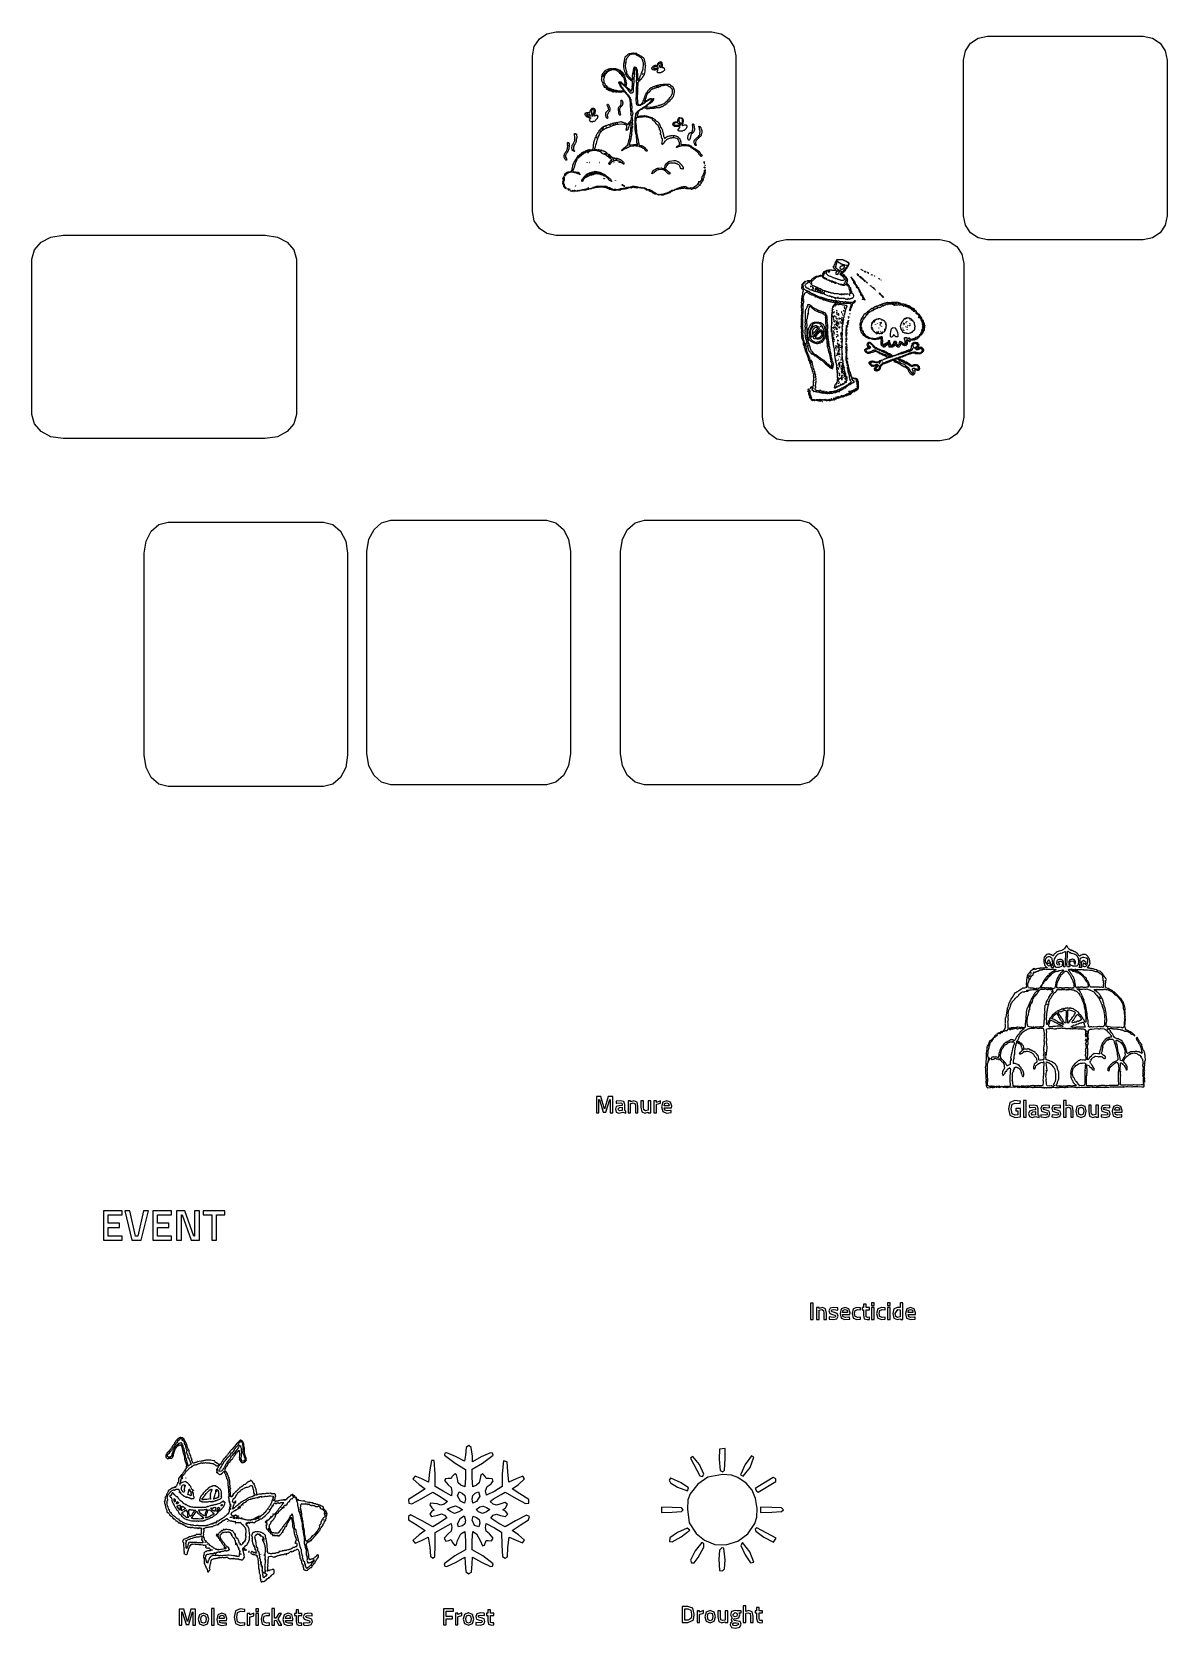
# Model space of a CAD drawing. Extents: x -16 to 63, y -3 to 108.
import ezdxf

# ---------------------------------------------------------------- set-up
doc = ezdxf.new("R2010")
doc.units = 0

msp = doc.modelspace()

# ---------------------------------------------------------------- linework, layer by layer
at = {"layer": 'Layer 1'}
for p, q in [((19.645705, 107.288487), (20.17395, 107.64406)), ((20.17395, 107.64406), (20.82219, 107.77429)), ((20.82219, 107.77429), (20.8222, 107.775)), ((20.8222, 107.775), (31.6087, 107.775)), ((31.6087, 107.775), (32.256945, 107.64477)), ((32.256945, 107.64477), (32.785192, 107.289195)), ((50.093654, 107.344069), (50.7419, 107.4743)), ((50.7419, 107.4743), (50.7419, 107.474)), ((50.7419, 107.474), (61.5284, 107.474)), ((61.5284, 107.474), (62.176642, 107.343769)), ((19.1599, 106.112), (19.29013, 106.760242)), ((19.29013, 106.760242), (19.645705, 107.288487)), ((26.045645, 106.291566), (26.070216, 106.295763)), ((26.070216, 106.295763), (26.099143, 106.307861)), ((26.099143, 106.307861), (26.108699, 106.307128)), ((26.108699, 106.307128), (26.127021, 106.309357)), ((26.127021, 106.309357), (26.134356, 106.319283)), ((26.134356, 106.319283), (26.152085, 106.323381)), ((26.152085, 106.323381), (26.15885, 106.322139)), ((26.15885, 106.322139), (26.161334, 106.291281)), ((26.176373, 106.289305), (26.190498, 106.305256)), ((26.190498, 106.305256), (26.211685, 106.316071)), ((26.211685, 106.316071), (26.290833, 106.310712)), ((26.290833, 106.310712), (26.333981, 106.306687)), ((26.333981, 106.306687), (26.361582, 106.306207)), ((26.361582, 106.306207), (26.39671, 106.307449)), ((26.39671, 106.307449), (26.416415, 106.277447)), ((32.785192, 107.289195), (33.140769, 106.76095)), ((33.140769, 106.76095), (33.271, 106.11271)), ((49.0796, 105.812), (49.20983, 106.460244)), ((49.20983, 106.460244), (49.565406, 106.988492)), ((49.565406, 106.988492), (50.093654, 107.344069)), ((62.176642, 107.343769), (62.704886, 106.988194)), ((62.704886, 106.988194), (63.06046, 106.459946)), ((63.06046, 106.459946), (63.19069, 105.8117)), ((19.15991, 95.32589), (19.1599, 106.112)), ((24.366589, 105.173283), (24.411987, 105.192841)), ((24.411987, 105.192841), (24.450658, 105.202521)), ((24.450658, 105.202521), (24.475031, 105.227312)), ((24.475031, 105.227312), (24.48207, 105.233509)), ((24.48207, 105.233509), (24.489108, 105.215952)), ((24.489108, 105.215952), (24.506296, 105.20479)), ((24.506296, 105.20479), (24.54009, 105.216124)), ((24.518004, 105.198136), (24.506645, 105.191097)), ((24.506645, 105.191097), (24.509326, 105.184058)), ((24.509326, 105.184058), (24.520685, 105.191097)), ((24.520685, 105.191097), (24.518004, 105.198136)), ((24.520685, 105.191097), (24.520685, 105.191097)), ((24.54009, 105.216124), (24.58249, 105.2343)), ((24.58249, 105.2343), (24.608568, 105.233566)), ((24.608568, 105.233566), (24.647217, 105.233566)), ((24.647217, 105.233566), (24.67708, 105.247567)), ((24.67708, 105.247567), (24.678802, 105.215992)), ((24.678802, 105.215992), (24.680044, 105.18437)), ((24.680044, 105.18437), (24.706395, 105.203951)), ((24.706395, 105.203951), (24.744827, 105.232325)), ((24.744827, 105.232325), (24.778742, 105.228744)), ((24.778742, 105.228744), (24.804185, 105.230973)), ((24.804185, 105.230973), (24.856755, 105.246383)), ((24.856755, 105.246383), (24.893362, 105.233863)), ((24.893362, 105.233863), (24.895592, 105.216577)), ((24.895592, 105.216577), (24.906012, 105.227443)), ((24.906012, 105.227443), (24.921444, 105.237913)), ((24.921444, 105.237913), (24.942952, 105.233494)), ((24.942952, 105.233494), (24.952928, 105.219368)), ((24.952928, 105.219368), (24.966977, 105.214034)), ((24.966977, 105.214034), (24.994988, 105.214086)), ((24.994988, 105.214086), (25.01958, 105.205368)), ((25.01958, 105.205368), (25.030223, 105.198652)), ((25.030223, 105.198652), (25.056574, 105.186674)), ((25.056574, 105.186674), (25.08644, 105.180674)), ((25.494584, 105.479213), (25.503376, 105.486646)), ((25.502585, 105.476729), (25.494584, 105.479213)), ((25.505574, 105.397641), (25.502585, 105.476729)), ((25.503376, 105.486646), (25.514092, 105.550853)), ((25.512119, 105.304013), (25.505574, 105.397641)), ((25.519033, 105.260544), (25.512119, 105.304013)), ((25.514092, 105.550853), (25.521105, 105.622882)), ((25.525578, 105.226673), (25.519033, 105.260544)), ((25.521105, 105.622882), (25.534982, 105.672865)), ((25.536788, 105.194108), (25.525578, 105.226673)), ((25.534982, 105.672865), (25.552711, 105.73713)), ((25.558098, 105.089642), (25.536788, 105.194108)), ((25.547253, 105.749204), (25.547406, 105.767723)), ((25.552711, 105.73713), (25.547253, 105.749204)), ((25.547406, 105.767723), (25.55758, 105.787058)), ((25.55758, 105.787058), (25.605765, 106.016027)), ((25.594396, 105.456955), (25.591884, 105.398857)), ((25.591884, 105.398857), (25.602848, 105.356865)), ((25.613138, 105.571554), (25.594396, 105.456955)), ((25.602848, 105.356865), (25.61828, 105.314615)), ((25.605765, 106.016027), (25.609863, 106.04285)), ((25.609863, 106.04285), (25.620531, 106.053664)), ((25.614634, 105.657875), (25.613138, 105.571554)), ((25.61861, 105.62948), (25.614634, 105.657875)), ((25.61828, 105.314615), (25.624305, 105.289435)), ((25.620586, 105.60224), (25.61861, 105.62948)), ((25.620531, 106.053664), (25.622986, 106.067022)), ((25.651353, 105.632296), (25.620586, 105.60224)), ((25.622986, 106.067022), (25.62985, 106.076702)), ((25.624305, 105.289435), (25.626535, 105.268348)), ((25.626535, 105.268348), (25.629967, 105.254965)), ((25.62985, 106.076702), (25.649185, 106.083961)), ((25.629967, 105.254965), (25.638239, 105.216743)), ((25.638239, 105.216743), (25.647154, 105.179185)), ((25.645404, 105.797941), (25.640959, 105.707)), ((25.640959, 105.707), (25.651353, 105.632296)), ((25.655897, 105.827901), (25.645404, 105.797941)), ((25.649185, 106.083961), (25.663655, 106.091)), ((25.662416, 105.849925), (25.655897, 105.827901)), ((25.672909, 105.872667), (25.662416, 105.849925)), ((25.663655, 106.091), (25.673606, 106.098309)), ((25.68286, 105.893754), (25.672909, 105.872667)), ((25.673606, 106.098309), (25.793761, 106.217477)), ((25.698047, 105.921861), (25.68286, 105.893754)), ((25.754124, 105.992134), (25.698047, 105.921861)), ((25.765433, 106.009691), (25.754124, 105.992134)), ((25.777901, 106.027248), (25.765433, 106.009691)), ((25.811335, 106.093869), (25.777901, 106.027248)), ((25.793761, 106.217477), (25.806009, 106.232243)), ((25.806009, 106.232243), (25.817541, 106.242267)), ((25.826273, 106.1186), (25.811335, 106.093869)), ((25.817541, 106.242267), (25.823295, 106.246219)), ((25.823295, 106.246219), (25.878837, 106.265971)), ((25.826027, 106.110156), (25.826273, 106.1186)), ((25.833384, 106.083452), (25.826027, 106.110156)), ((25.954653, 106.210018), (25.833384, 106.083452)), ((25.878837, 106.265971), (25.911295, 106.276786)), ((25.911295, 106.276786), (25.935668, 106.283181)), ((25.935668, 106.283181), (25.964798, 106.287403)), ((25.979223, 106.220489), (25.954653, 106.210018)), ((25.964798, 106.287403), (25.977812, 106.286923)), ((25.977812, 106.286923), (26.045645, 106.291566)), ((26.028411, 106.216069), (25.979223, 106.220489)), ((26.280456, 106.229774), (26.028411, 106.216069)), ((26.161334, 106.291281), (26.167359, 106.270193)), ((26.167359, 106.270193), (26.176373, 106.289305)), ((26.18559, 105.160059), (26.190331, 105.21625)), ((26.190331, 105.21625), (26.20006, 105.247766)), ((26.20006, 105.247766), (26.211467, 105.280869)), ((26.211467, 105.280869), (26.226851, 105.305143)), ((26.226851, 105.305143), (26.247495, 105.31265)), ((26.260829, 105.285274), (26.238161, 105.273965)), ((26.238161, 105.273965), (26.252162, 105.258928)), ((26.256286, 105.215775), (26.246309, 105.168613)), ((26.247495, 105.31265), (26.255496, 105.317564)), ((26.252162, 105.258928), (26.256286, 105.215775)), ((26.254988, 105.343167), (26.280798, 105.348007)), ((26.255496, 105.317564), (26.254988, 105.343167)), ((26.292609, 105.296582), (26.260829, 105.285274)), ((26.333158, 106.222391), (26.280456, 106.229774)), ((26.280798, 105.348007), (26.320955, 105.337587)), ((26.308659, 105.308879), (26.292609, 105.296582)), ((26.324808, 105.311362), (26.308659, 105.308879)), ((26.320955, 105.337587), (26.346592, 105.319982)), ((26.322691, 105.279909), (26.325316, 105.306497)), ((26.339037, 105.283834), (26.322691, 105.279909)), ((26.325316, 105.306497), (26.324808, 105.311362)), ((26.353405, 106.219106), (26.333158, 106.222391)), ((26.346592, 105.319982), (26.339037, 105.283834)), ((26.35042, 105.183984), (26.368149, 105.21562)), ((26.373938, 105.264801), (26.351837, 105.253097)), ((26.351837, 105.253097), (26.351911, 105.253072)), ((26.351911, 105.253072), (26.352899, 105.274357)), ((26.352899, 105.274357), (26.373938, 105.264801)), ((26.358666, 106.199376), (26.353405, 106.219106)), ((26.372715, 106.180856), (26.358666, 106.199376)), ((26.368149, 105.21562), (26.400265, 105.217342)), ((26.387455, 106.171472), (26.372715, 106.180856)), ((26.397948, 106.162755), (26.387455, 106.171472)), ((26.387809, 105.264011), (26.405612, 105.270307)), ((26.392697, 105.254356), (26.387809, 105.264011)), ((26.387809, 105.264011), (26.387809, 105.264011)), ((26.405612, 105.270307), (26.392697, 105.254356)), ((26.414071, 106.150777), (26.397948, 106.162755)), ((26.400265, 105.217342), (26.418759, 105.178693)), ((26.492172, 106.107617), (26.414071, 106.150777)), ((26.416415, 106.277447), (26.426366, 106.240974)), ((26.426366, 106.240974), (26.420513, 106.222404)), ((26.420513, 106.222404), (26.425774, 106.218306)), ((26.425774, 106.218306), (26.513611, 106.199292)), ((26.505358, 106.097468), (26.492172, 106.107617)), ((26.526914, 106.087393), (26.505358, 106.097468)), ((26.513611, 106.199292), (26.528131, 106.189465)), ((26.604059, 106.048284), (26.526914, 106.087393)), ((26.528131, 106.189465), (26.538206, 106.175416)), ((26.538206, 106.175416), (26.558825, 106.161367)), ((26.558825, 106.161367), (26.583892, 106.151738)), ((26.583892, 106.151738), (26.615383, 106.133292)), ((26.621196, 106.03774), (26.604059, 106.048284)), ((26.615383, 106.133292), (26.655168, 106.114476)), ((26.635171, 106.027197), (26.621196, 106.03774)), ((26.648506, 106.014209), (26.635171, 106.027197)), ((26.672162, 105.996999), (26.648506, 106.014209)), ((26.655168, 106.114476), (26.6688, 106.113009)), ((26.6688, 106.113009), (26.699735, 106.102095)), ((26.709713, 105.96699), (26.672162, 105.996999)), ((26.699735, 106.102095), (26.738056, 106.085896)), ((26.729615, 105.949063), (26.709713, 105.96699)), ((26.745123, 105.946382), (26.729615, 105.949063)), ((26.736072, 105.921639), (26.738753, 105.935838)), ((26.749579, 105.915566), (26.736072, 105.921639)), ((26.738056, 106.085896), (26.747315, 106.076043)), ((26.738753, 105.935838), (26.745123, 105.946382)), ((26.747315, 106.076043), (26.75828, 106.062883)), ((26.791261, 105.861274), (26.749579, 105.915566)), ((26.75828, 106.062883), (26.777146, 106.048834)), ((26.777146, 106.048834), (26.793789, 106.034785)), ((26.802126, 105.826422), (26.791261, 105.861274)), ((26.793789, 106.034785), (26.843851, 106.001823)), ((26.808349, 105.809334), (26.802126, 105.826422)), ((26.822968, 105.771332), (26.808349, 105.809334)), ((26.833142, 105.739387), (26.822968, 105.771332)), ((26.827789, 105.140667), (26.844011, 105.205314)), ((26.839933, 105.708523), (26.833142, 105.739387)), ((26.850081, 105.678581), (26.839933, 105.708523)), ((26.843851, 106.001823), (26.85269, 105.98086)), ((26.844011, 105.205314), (26.852158, 105.268575)), ((26.865392, 105.640697), (26.850081, 105.678581)), ((26.852158, 105.268575), (26.858012, 105.331482)), ((26.85269, 105.98086), (26.878245, 105.972438)), ((26.858012, 105.331482), (26.878507, 105.428105)), ((26.871589, 105.587531), (26.865392, 105.640697)), ((26.869591, 105.483891), (26.875764, 105.498682)), ((26.878507, 105.428105), (26.869591, 105.483891)), ((26.879418, 105.519744), (26.871589, 105.587531)), ((26.875764, 105.498682), (26.879418, 105.519744)), ((26.878245, 105.972438), (26.887728, 105.952239)), ((26.887728, 105.952239), (26.907755, 105.90721)), ((26.906361, 105.865039), (26.899323, 105.858)), ((26.899323, 105.858), (26.906361, 105.850961)), ((26.9134, 105.858), (26.906361, 105.865039)), ((26.906361, 105.850961), (26.9134, 105.858)), ((26.907755, 105.90721), (26.914793, 105.818143)), ((26.9134, 105.858), (26.9134, 105.858)), ((26.914793, 105.818143), (26.920694, 105.79782)), ((26.920694, 105.79782), (26.937856, 105.761302)), ((26.945784, 105.72113), (26.93524, 105.718364)), ((26.93524, 105.718364), (26.948821, 105.711548)), ((26.937856, 105.761302), (26.949388, 105.732636)), ((26.956328, 105.724858), (26.945784, 105.72113)), ((26.948821, 105.711548), (26.966378, 105.699004)), ((26.949388, 105.732636), (26.956328, 105.724858)), ((26.966832, 105.507764), (26.959548, 105.501047)), ((26.959548, 105.501047), (26.975177, 105.498818)), ((26.987347, 105.283953), (26.959774, 105.197188)), ((26.959774, 105.197188), (26.964145, 105.183139)), ((26.966378, 105.699004), (26.967111, 105.614036)), ((26.974068, 105.521), (26.966832, 105.507764)), ((26.967111, 105.614036), (26.969623, 105.602182)), ((26.969623, 105.602182), (26.994143, 105.579145)), ((26.994143, 105.579145), (26.974068, 105.521)), ((26.975177, 105.498818), (26.981572, 105.494991)), ((26.981572, 105.494991), (26.990733, 105.486767)), ((26.994608, 105.451055), (26.987174, 105.444016)), ((26.987174, 105.444016), (26.990287, 105.436977)), ((26.990084, 105.362462), (26.987347, 105.283953)), ((26.997764, 105.392283), (26.990084, 105.362462)), ((26.990287, 105.436977), (26.997721, 105.444016)), ((26.990733, 105.486767), (27.001574, 105.477928)), ((26.997718, 105.444016), (26.994608, 105.451055)), ((26.997721, 105.444016), (26.997718, 105.444016)), ((27.004085, 105.437397), (26.997764, 105.392283)), ((27.001574, 105.477928), (27.004085, 105.437397)), ((27.454121, 105.250309), (27.457987, 105.262532)), ((27.454174, 105.236952), (27.454121, 105.250309)), ((27.46154, 105.217174), (27.454174, 105.236952)), ((27.457987, 105.262532), (27.509239, 105.361968)), ((27.526062, 105.155922), (27.46154, 105.217174)), ((27.509239, 105.361968), (27.532042, 105.395345)), ((27.532042, 105.395345), (27.556483, 105.415914)), ((27.556483, 105.415914), (27.59202, 105.426088)), ((27.621355, 105.350963), (27.563158, 105.263615)), ((27.563158, 105.263615), (27.590054, 105.233655)), ((27.590054, 105.233655), (27.720297, 105.235885)), ((27.59202, 105.426088), (27.616686, 105.433149)), ((27.616686, 105.433149), (27.625746, 105.440532)), ((27.78037, 105.361803), (27.621355, 105.350963)), ((27.625746, 105.440532), (27.649989, 105.451028)), ((27.649989, 105.451028), (27.686418, 105.465077)), ((27.686418, 105.465077), (27.721103, 105.472533)), ((27.720297, 105.235885), (27.720294, 105.235863)), ((27.720294, 105.235863), (27.73559, 105.233238)), ((27.721103, 105.472533), (27.722232, 105.455371)), ((27.722232, 105.455371), (27.730106, 105.434407)), ((27.730106, 105.434407), (27.746841, 105.426629)), ((27.73559, 105.233238), (27.751141, 105.231517)), ((27.746841, 105.426629), (27.78618, 105.431616)), ((27.751141, 105.231517), (27.785055, 105.243494)), ((27.816283, 105.348962), (27.78037, 105.361803)), ((27.785055, 105.243494), (27.830445, 105.252212)), ((27.78618, 105.431616), (27.830074, 105.436383)), ((27.837845, 105.346507), (27.816283, 105.348962)), ((27.830074, 105.436383), (27.832897, 105.429962)), ((27.830439, 105.465164), (27.833544, 105.472202)), ((27.837862, 105.458125), (27.830439, 105.465164)), ((27.830439, 105.465164), (27.830439, 105.465164)), ((27.830445, 105.252212), (27.861015, 105.255125)), ((27.832897, 105.429962), (27.845117, 105.509007)), ((27.833544, 105.472202), (27.840966, 105.465164)), ((27.870526, 105.322456), (27.837845, 105.346507)), ((27.840966, 105.465164), (27.837862, 105.458125)), ((27.845117, 105.509007), (27.854148, 105.556439)), ((27.854148, 105.556439), (27.859736, 105.566734)), ((27.859736, 105.566734), (27.876133, 105.591511)), ((27.861015, 105.255125), (27.866265, 105.260162)), ((27.866265, 105.260162), (27.875183, 105.263569)), ((27.89206, 105.279718), (27.870526, 105.322456)), ((27.875183, 105.263569), (27.89206, 105.279718)), ((27.876133, 105.591511), (27.900884, 105.619873)), ((27.90776, 105.275422), (27.894072, 105.24668)), ((27.894072, 105.24668), (27.915775, 105.257867)), ((27.900884, 105.619873), (27.915023, 105.63375)), ((27.915775, 105.257865), (27.90776, 105.275422)), ((27.915023, 105.63375), (27.929388, 105.658343)), ((27.915775, 105.257867), (27.915775, 105.257865)), ((27.971677, 105.609255), (27.921269, 105.531534)), ((27.921269, 105.531534), (27.942295, 105.483455)), ((27.929388, 105.658343), (27.945503, 105.683669)), ((27.942295, 105.483455), (27.950367, 105.461083)), ((27.945503, 105.683669), (27.982065, 105.685899)), ((27.950367, 105.461083), (27.954628, 105.430948)), ((27.954628, 105.430948), (27.961317, 105.420009)), ((27.961317, 105.420009), (27.960752, 105.404896)), ((27.960752, 105.404896), (27.964816, 105.384449)), ((27.964816, 105.384449), (27.967638, 105.373832)), ((27.967638, 105.373832), (27.974468, 105.365041)), ((28.002612, 105.633701), (27.971677, 105.609255)), ((27.974468, 105.365041), (28.020699, 105.320366)), ((27.982065, 105.685899), (28.02774, 105.702516)), ((28.054952, 105.647998), (28.002612, 105.633701)), ((28.020699, 105.320366), (28.027924, 105.313551)), ((28.027359, 105.296092), (28.072769, 105.338285)), ((28.027924, 105.313551), (28.027359, 105.296092)), ((28.02774, 105.702516), (28.062425, 105.714764)), ((28.089917, 105.54895), (28.054952, 105.647998)), ((28.062425, 105.714764), (28.080995, 105.711457)), ((28.072769, 105.338285), (28.072871, 105.33827)), ((28.072871, 105.33827), (28.085119, 105.366973)), ((28.080995, 105.711457), (28.089913, 105.693358)), ((28.085119, 105.366973), (28.097424, 105.438775)), ((28.089913, 105.693358), (28.107806, 105.675801)), ((28.096549, 105.504424), (28.089917, 105.54895)), ((28.108007, 105.50104), (28.096549, 105.504424)), ((28.097424, 105.438775), (28.102758, 105.493237)), ((28.102758, 105.493237), (28.108007, 105.50104)), ((28.107806, 105.675801), (28.125671, 105.668762)), ((28.125671, 105.668762), (28.144523, 105.661726)), ((28.144523, 105.661726), (28.15172, 105.65291)), ((28.152313, 105.352313), (28.147346, 105.318113)), ((28.147346, 105.318113), (28.158268, 105.305718)), ((28.15172, 105.65291), (28.150591, 105.609969)), ((28.150591, 105.609969), (28.153752, 105.570619)), ((28.164985, 105.379062), (28.152313, 105.352313)), ((28.153752, 105.570619), (28.163743, 105.529332)), ((28.158268, 105.305718), (28.191107, 105.310262)), ((28.163743, 105.529332), (28.168202, 105.450997)), ((28.169049, 105.408738), (28.164985, 105.379062)), ((28.168202, 105.450997), (28.169049, 105.408738)), ((28.191107, 105.310262), (28.202989, 105.317374)), ((28.202989, 105.317374), (28.209818, 105.324412)), ((28.209818, 105.324412), (28.22503, 105.313868)), ((28.22503, 105.313868), (28.258956, 105.303325)), ((28.258956, 105.303325), (28.2888, 105.303)), ((28.2888, 105.303), (28.303165, 105.259081)), ((28.303165, 105.259081), (28.318349, 105.125467)), ((33.271, 106.11271), (33.271, 95.3259)), ((49.0796, 95.02509), (49.0796, 105.812)), ((63.19069, 105.8117), (63.1907, 95.0251)), ((23.968853, 104.459721), (23.981892, 104.493177)), ((23.984805, 104.434513), (23.968853, 104.459721)), ((23.971546, 104.372798), (23.99162, 104.424536)), ((23.986362, 104.366501), (23.971546, 104.372798)), ((23.977717, 104.698744), (23.997397, 104.754737)), ((23.984237, 104.664285), (23.977717, 104.698744)), ((23.981719, 104.519345), (23.986706, 104.612503)), ((23.981892, 104.493177), (23.981719, 104.519345)), ((23.989348, 104.655494), (23.984237, 104.664285)), ((23.99162, 104.424536), (23.984805, 104.434513)), ((23.997177, 104.359144), (23.986362, 104.366501)), ((23.986706, 104.612503), (23.993423, 104.634085)), ((23.993423, 104.634085), (23.989348, 104.655494)), ((24.007673, 104.343588), (23.997177, 104.359144)), ((23.997397, 104.754737), (24.0133, 104.790705)), ((24.014734, 104.333984), (24.007673, 104.343588)), ((24.0133, 104.790705), (24.027498, 104.821786)), ((24.027104, 104.28481), (24.014734, 104.333984)), ((24.061429, 104.245719), (24.027104, 104.28481)), ((24.027498, 104.821786), (24.055035, 104.903208)), ((24.055035, 104.903208), (24.075603, 104.918863)), ((24.074468, 104.245746), (24.061429, 104.245719)), ((24.062127, 104.143458), (24.067706, 104.164941)), ((24.084326, 104.11948), (24.062127, 104.143458)), ((24.123692, 104.8186), (24.06442, 104.695479)), ((24.06442, 104.695479), (24.068396, 104.683406)), ((24.065683, 104.181693), (24.065922, 104.191619)), ((24.07435, 104.166408), (24.065683, 104.181693)), ((24.065922, 104.191619), (24.070441, 104.209718)), ((24.067706, 104.164941), (24.07435, 104.166408)), ((24.068396, 104.683406), (24.082569, 104.69921)), ((24.070441, 104.209718), (24.074121, 104.221447)), ((24.074121, 104.221447), (24.077479, 104.22925)), ((24.082345, 104.243771), (24.074468, 104.245746)), ((24.075603, 104.918863), (24.099061, 104.945177)), ((24.077479, 104.22925), (24.082345, 104.243771)), ((24.082569, 104.69921), (24.082575, 104.699206)), ((24.082575, 104.699206), (24.088527, 104.710416)), ((24.105414, 104.054482), (24.084326, 104.11948)), ((24.088527, 104.710416), (24.103443, 104.742576)), ((24.099061, 104.945177), (24.123039, 104.968365)), ((24.103443, 104.742576), (24.123692, 104.8186)), ((24.110746, 104.519916), (24.105807, 104.473728)), ((24.105807, 104.473728), (24.130814, 104.365509)), ((24.11751, 104.562741), (24.110746, 104.519916)), ((24.123807, 104.580049), (24.11751, 104.562741)), ((24.123039, 104.968365), (24.130495, 104.971102)), ((24.138426, 104.621541), (24.123807, 104.580049)), ((24.130814, 104.365509), (24.128359, 104.34071)), ((24.128359, 104.34071), (24.129855, 104.282964)), ((24.129855, 104.282964), (24.142719, 104.233233)), ((24.130495, 104.971102), (24.215387, 105.068955)), ((24.148501, 104.65698), (24.138426, 104.621541)), ((24.157488, 104.866157), (24.140377, 104.863928)), ((24.140377, 104.863928), (24.143933, 104.841135)), ((24.142719, 104.233233), (24.162497, 104.217355)), ((24.143933, 104.841135), (24.157488, 104.866064)), ((24.161983, 104.702479), (24.148501, 104.65698)), ((24.157488, 104.866064), (24.157488, 104.866157)), ((24.180008, 104.753531), (24.161983, 104.702479)), ((24.162497, 104.217355), (24.182695, 104.200317)), ((24.189934, 104.780641), (24.180008, 104.753531)), ((24.182695, 104.200317), (24.191314, 104.158218)), ((24.202231, 104.815584), (24.189934, 104.780641)), ((24.191314, 104.158218), (24.205363, 104.137131)), ((24.206744, 104.913522), (24.194101, 104.889175)), ((24.194101, 104.889175), (24.202841, 104.859591)), ((24.207978, 104.94516), (24.200942, 104.934196)), ((24.200942, 104.934196), (24.207978, 104.927578)), ((24.221393, 104.833979), (24.202231, 104.815584)), ((24.202841, 104.859591), (24.211779, 104.893553)), ((24.205363, 104.137131), (24.215684, 104.113574)), ((24.211807, 104.893569), (24.206744, 104.913522)), ((24.215016, 104.938542), (24.207978, 104.94516)), ((24.207978, 104.927578), (24.215016, 104.938542)), ((24.211779, 104.893553), (24.211807, 104.893569)), ((24.215016, 104.938542), (24.215016, 104.938542)), ((24.215387, 105.068955), (24.242218, 105.098221)), ((24.215684, 104.113574), (24.233143, 104.080925)), ((24.233913, 104.842745), (24.221393, 104.833979)), ((24.250152, 104.955272), (24.232646, 104.959322)), ((24.232646, 104.959322), (24.23919, 104.952185)), ((24.233143, 104.080925), (24.243218, 104.064923)), ((24.273029, 104.896057), (24.233913, 104.842745)), ((24.23919, 104.952185), (24.250155, 104.955295)), ((24.242218, 105.098221), (24.26768, 105.121061)), ((24.250155, 104.955295), (24.250152, 104.955272)), ((24.262986, 105.007322), (24.254787, 104.981578)), ((24.254787, 104.981578), (24.280557, 104.963603)), ((24.292333, 105.012408), (24.262986, 105.007322)), ((24.26768, 105.121061), (24.297659, 105.138271)), ((24.321905, 104.938247), (24.273029, 104.896057)), ((24.280556, 104.963595), (24.297298, 105.003345)), ((24.280557, 104.963603), (24.280556, 104.963595)), ((24.297298, 105.003345), (24.292333, 105.012408)), ((24.297659, 105.138271), (24.331577, 105.152221)), ((24.340998, 105.007842), (24.316405, 104.99747)), ((24.316405, 104.99747), (24.316885, 104.993)), ((24.316885, 104.993), (24.341477, 105.003371)), ((24.331758, 104.965499), (24.321905, 104.938247)), ((24.326638, 105.045535), (24.323528, 105.030078)), ((24.323528, 105.030078), (24.334442, 105.037904)), ((24.334467, 105.037904), (24.326638, 105.045535)), ((24.331577, 105.152221), (24.366589, 105.173283)), ((24.350599, 104.988957), (24.331758, 104.965499)), ((24.334442, 105.037904), (24.334467, 105.037904)), ((24.341506, 105.003371), (24.340998, 105.007842)), ((24.341477, 105.003371), (24.341506, 105.003371)), ((24.360598, 104.996834), (24.350599, 104.988957)), ((24.375217, 105.008512), (24.360598, 104.996834)), ((24.394896, 105.034474), (24.375217, 105.008512)), ((24.403688, 105.063147), (24.394896, 105.034474)), ((24.417011, 105.08557), (24.401627, 105.093322)), ((24.401627, 105.093322), (24.404421, 105.08579)), ((24.404421, 105.08579), (24.403688, 105.063147)), ((24.427727, 105.070285), (24.417011, 105.08557)), ((24.444271, 105.089546), (24.427727, 105.070285)), ((24.471407, 105.100017), (24.444271, 105.089546)), ((24.473241, 105.054908), (24.453906, 105.059576)), ((24.453906, 105.059576), (24.453911, 105.059561)), ((24.453911, 105.059561), (24.486525, 105.085695)), ((24.502774, 105.094288), (24.471407, 105.100017)), ((24.486525, 105.085695), (24.473241, 105.054908)), ((24.519984, 105.091578), (24.502774, 105.094288)), ((24.531761, 105.085824), (24.519984, 105.091578)), ((24.538328, 105.096367), (24.531761, 105.085824)), ((24.56918, 105.106985), (24.538328, 105.096367)), ((24.566357, 105.134889), (24.555813, 105.12785)), ((24.555813, 105.12785), (24.566357, 105.120812)), ((24.576901, 105.12785), (24.566357, 105.134889)), ((24.566357, 105.120812), (24.576901, 105.12785)), ((24.592316, 105.116614), (24.56918, 105.106985)), ((24.576901, 105.12785), (24.576901, 105.12785)), ((24.618264, 105.137925), (24.592316, 105.116614)), ((24.634387, 105.132097), (24.618264, 105.137925)), ((24.650462, 105.127454), (24.634387, 105.132097)), ((24.697961, 105.143456), (24.650462, 105.127454)), ((24.742567, 105.163136), (24.697961, 105.143456)), ((24.74711, 105.180693), (24.742567, 105.163136)), ((24.752394, 105.161358), (24.74711, 105.180693)), ((24.786783, 105.142813), (24.752394, 105.161358)), ((24.92129, 105.121553), (24.786783, 105.142813)), ((24.942155, 105.113577), (24.92129, 105.121553)), ((24.974006, 105.114565), (24.942155, 105.113577)), ((24.965215, 105.104589), (24.974006, 105.114565)), ((24.97697, 105.100491), (24.965215, 105.104589)), ((25.010216, 105.111455), (24.97697, 105.100491)), ((25.02928, 105.106194), (25.010216, 105.111455)), ((25.032514, 105.084144), (25.02928, 105.106194)), ((25.042316, 105.078884), (25.032514, 105.084144)), ((25.067423, 105.064637), (25.042316, 105.078884)), ((25.093579, 105.057847), (25.067423, 105.064637)), ((25.08644, 105.180674), (25.119857, 105.174451)), ((25.099356, 105.045401), (25.093579, 105.057847)), ((25.11032, 105.029969), (25.099356, 105.045401)), ((25.125137, 105.015672), (25.11032, 105.029969)), ((25.119857, 105.174451), (25.170764, 105.122981)), ((25.137013, 105.001005), (25.125137, 105.015672)), ((25.174299, 104.966432), (25.137013, 105.001005)), ((25.151262, 104.270635), (25.159954, 104.289748)), ((25.151509, 104.263622), (25.151262, 104.270635)), ((25.178153, 104.198821), (25.151509, 104.263622)), ((25.159954, 104.289748), (25.179487, 104.314812)), ((25.170764, 105.122981), (25.211497, 105.128019)), ((25.222598, 104.93626), (25.174299, 104.966432)), ((25.185215, 104.182599), (25.178153, 104.198821)), ((25.179487, 104.314812), (25.202872, 104.310539)), ((25.19225, 104.164621), (25.185215, 104.182599)), ((25.212819, 104.159756), (25.19225, 104.164621)), ((25.248784, 105.072737), (25.198894, 105.040009)), ((25.198894, 105.040009), (25.21287, 105.027614)), ((25.222426, 104.989834), (25.202572, 104.964781)), ((25.202572, 104.964781), (25.206918, 104.959521)), ((25.202872, 104.310539), (25.297737, 104.313451)), ((25.206918, 104.959521), (25.222598, 104.93626)), ((25.211497, 105.128019), (25.234018, 105.13508)), ((25.218424, 104.147657), (25.212819, 104.159756)), ((25.21287, 105.027614), (25.222426, 104.989834)), ((25.231409, 104.263543), (25.213333, 104.241789)), ((25.213333, 104.241789), (25.227137, 104.200643)), ((25.25632, 104.037724), (25.218424, 104.147657)), ((25.227137, 104.200643), (25.245854, 104.150368)), ((25.25972, 104.253295), (25.231409, 104.263543)), ((25.234018, 105.13508), (25.244562, 105.121031)), ((25.236801, 104.899429), (25.240306, 104.924366)), ((25.248628, 104.881082), (25.236801, 104.899429)), ((25.240306, 104.924366), (25.25554, 104.94919)), ((25.244562, 105.121031), (25.255106, 105.106982)), ((25.245854, 104.150368), (25.290911, 104.078727)), ((25.2486, 105.022448), (25.248706, 105.035337)), ((25.255416, 105.02417), (25.2486, 105.022448)), ((25.255543, 104.881816), (25.248628, 104.881082)), ((25.248706, 105.035337), (25.255497, 105.048424)), ((25.276193, 105.081847), (25.248784, 105.072737)), ((25.255106, 105.106982), (25.26565, 105.092933)), ((25.270108, 105.013626), (25.255416, 105.02417)), ((25.255497, 105.048424), (25.274832, 105.055386)), ((25.25554, 104.94919), (25.265517, 104.961487)), ((25.262457, 104.879247), (25.255543, 104.881816)), ((25.280288, 104.247024), (25.25972, 104.253295)), ((25.276605, 104.869816), (25.262457, 104.879247)), ((25.265517, 104.961487), (25.273072, 104.978056)), ((25.26565, 105.092933), (25.276193, 105.081847)), ((25.273072, 104.978056), (25.270108, 105.013626)), ((25.274832, 105.055386), (25.346861, 105.021915)), ((25.290654, 104.850407), (25.276605, 104.869816)), ((25.290634, 104.232679), (25.280288, 104.247024)), ((25.301178, 104.214357), (25.290634, 104.232679)), ((25.301198, 104.818583), (25.290654, 104.850407)), ((25.290911, 104.078727), (25.308468, 104.035436)), ((25.297737, 104.313451), (25.316157, 104.305575)), ((25.3029, 104.197443), (25.301178, 104.214357)), ((25.311742, 104.821645), (25.301198, 104.818583)), ((25.310751, 104.197604), (25.3029, 104.197443)), ((25.381881, 104.167034), (25.310751, 104.197604)), ((25.31878, 104.829127), (25.311742, 104.821645)), ((25.316157, 104.305575), (25.326749, 104.296143)), ((25.325819, 104.81115), (25.31878, 104.829127)), ((25.332309, 104.941571), (25.32174, 104.938015)), ((25.32174, 104.938015), (25.383255, 104.86848)), ((25.342809, 104.806284), (25.325819, 104.81115)), ((25.326749, 104.296143), (25.345319, 104.277474)), ((25.34278, 104.944978), (25.332309, 104.941571)), ((25.36041, 104.93915), (25.34278, 104.944978)), ((25.351033, 104.80623), (25.342809, 104.806284)), ((25.345319, 104.277474), (25.358431, 104.26693)), ((25.346861, 105.021915), (25.427976, 104.965077)), ((25.361577, 104.801364), (25.351033, 104.80623)), ((25.358431, 104.26693), (25.359927, 104.256386)), ((25.359576, 104.788819), (25.367997, 104.798474)), ((25.379182, 104.738475), (25.359576, 104.788819)), ((25.359927, 104.256386), (25.384768, 104.210699)), ((25.374459, 104.913468), (25.36041, 104.93915)), ((25.367997, 104.798474), (25.361577, 104.801364)), ((25.388508, 104.884271), (25.374459, 104.913468)), ((25.389082, 104.719414), (25.379182, 104.738475)), ((25.404795, 104.148661), (25.381881, 104.167034)), ((25.383255, 104.86848), (25.388515, 104.884259)), ((25.384768, 104.210699), (25.413163, 104.195538)), ((25.388515, 104.884259), (25.388508, 104.884271)), ((25.401378, 104.695166), (25.389082, 104.719414)), ((25.413675, 104.677386), (25.401378, 104.695166)), ((25.41364, 104.853873), (25.404084, 104.824007)), ((25.404084, 104.824007), (25.410084, 104.787114)), ((25.508873, 104.063311), (25.404795, 104.148661)), ((25.410084, 104.787114), (25.419442, 104.762052)), ((25.413163, 104.195538), (25.481803, 104.154119)), ((25.424356, 104.862664), (25.41364, 104.853873)), ((25.434762, 104.656916), (25.413675, 104.677386)), ((25.419442, 104.762052), (25.443245, 104.73488)), ((25.433147, 104.860209), (25.424356, 104.862664)), ((25.427976, 104.965077), (25.446448, 104.946261)), ((25.475483, 104.832709), (25.433147, 104.860209)), ((25.459355, 104.628235), (25.434762, 104.656916)), ((25.443245, 104.73488), (25.475057, 104.719471)), ((25.446448, 104.946261), (25.466003, 104.910291)), ((25.503081, 104.579613), (25.459355, 104.628235)), ((25.466003, 104.910291), (25.483213, 104.861741)), ((25.475057, 104.719471), (25.476044, 104.733051)), ((25.483213, 104.861741), (25.475483, 104.832709)), ((25.476044, 104.733051), (25.480142, 104.750287)), ((25.48308, 104.768165), (25.479846, 104.786414)), ((25.479846, 104.786414), (25.504727, 104.778684)), ((25.480142, 104.750287), (25.48308, 104.768165)), ((25.481803, 104.154119), (25.495534, 104.136931)), ((25.495534, 104.136931), (25.501435, 104.125623)), ((25.507308, 104.668315), (25.498, 104.66155)), ((25.498, 104.66155), (25.509038, 104.654142)), ((25.501435, 104.125623), (25.519017, 104.118734)), ((25.50574, 104.602068), (25.501493, 104.597821)), ((25.501493, 104.597821), (25.505173, 104.588587)), ((25.515575, 104.562056), (25.503081, 104.579613)), ((25.504727, 104.778684), (25.515321, 104.769153)), ((25.505173, 104.588587), (25.505681, 104.602046)), ((25.505681, 104.602046), (25.50574, 104.602068)), ((25.507316, 104.668315), (25.507308, 104.668315)), ((25.509038, 104.654142), (25.507316, 104.668315)), ((25.510731, 104.814555), (25.514657, 104.825666)), ((25.515004, 104.795592), (25.510731, 104.814555)), ((25.514657, 104.825666), (25.518879, 104.819245)), ((25.523786, 104.797046), (25.514995, 104.79555)), ((25.514995, 104.79555), (25.515004, 104.795592)), ((25.515321, 104.769153), (25.532582, 104.756487)), ((25.533601, 104.556795), (25.515575, 104.562056)), ((25.518879, 104.819245), (25.523744, 104.80959)), ((25.519017, 104.118734), (25.536574, 104.112463)), ((25.523744, 104.80959), (25.523786, 104.797046)), ((25.532582, 104.756487), (25.551076, 104.734386)), ((25.543775, 104.533955), (25.533601, 104.556795)), ((25.536574, 104.112463), (25.569954, 104.106214)), ((25.542533, 104.496476), (25.543775, 104.533955)), ((25.547176, 104.481242), (25.542533, 104.496476)), ((25.557719, 104.45436), (25.547176, 104.481242)), ((25.551076, 104.734386), (25.564781, 104.699251)), ((25.577399, 104.35735), (25.557719, 104.45436)), ((25.567409, 105.044212), (25.558098, 105.089642)), ((25.564781, 104.699251), (25.56031, 104.657821)), ((25.56031, 104.657821), (25.566705, 104.63587)), ((25.566705, 104.63587), (25.589447, 104.586828)), ((25.582003, 105.00479), (25.567409, 105.044212)), ((25.569954, 104.106214), (25.585758, 104.127203)), ((25.588583, 104.266532), (25.577399, 104.35735)), ((25.593015, 104.985209), (25.582003, 105.00479)), ((25.585758, 104.127203), (25.591981, 104.143945)), ((25.586128, 104.238437), (25.588583, 104.266532)), ((25.591981, 104.143945), (25.586128, 104.238437)), ((25.589447, 104.586828), (25.607992, 104.563987)), ((25.598916, 104.973677), (25.593015, 104.985209)), ((25.596946, 104.096555), (25.593415, 104.087763)), ((25.593415, 104.087763), (25.596946, 104.078972)), ((25.596946, 104.096529), (25.596946, 104.096555)), ((25.596946, 104.078972), (25.596946, 104.096529)), ((25.613707, 104.943814), (25.598916, 104.973677)), ((25.607992, 104.563987), (25.603521, 104.508076)), ((25.603521, 104.508076), (25.615719, 104.484742)), ((25.629732, 104.905165), (25.613707, 104.943814)), ((25.615719, 104.484742), (25.631052, 104.456379)), ((25.621121, 104.889335), (25.628998, 104.896374)), ((25.631665, 104.882296), (25.621121, 104.889335)), ((25.628998, 104.896374), (25.629732, 104.905165)), ((25.631052, 104.456379), (25.635127, 104.428637)), ((25.642209, 104.860788), (25.631665, 104.882296)), ((25.635127, 104.428637), (25.652092, 104.402938)), ((25.649124, 104.843578), (25.642209, 104.860788)), ((25.647154, 105.179185), (25.668959, 105.127811)), ((25.65331, 104.08206), (25.649063, 104.077812)), ((25.649063, 104.077812), (25.652743, 104.068578)), ((25.651988, 104.827627), (25.649124, 104.843578)), ((25.668605, 104.787884), (25.651988, 104.827627)), ((25.652092, 104.402938), (25.653079, 104.360931)), ((25.652743, 104.068578), (25.653251, 104.082034)), ((25.653079, 104.360931), (25.655055, 104.332121)), ((25.653251, 104.082034), (25.65331, 104.08206)), ((25.655055, 104.332121), (25.666809, 104.286351)), ((25.673972, 104.142282), (25.664811, 104.061521)), ((25.666809, 104.286351), (25.675279, 104.252665)), ((25.68989, 104.746422), (25.668605, 104.787884)), ((25.668959, 105.127811), (25.675625, 105.102142)), ((25.683503, 104.231033), (25.673972, 104.142282)), ((25.675279, 104.252665), (25.683503, 104.231033)), ((25.675625, 105.102142), (25.691773, 105.062335)), ((25.684786, 105.018356), (25.681822, 104.971445)), ((25.681822, 104.971445), (25.692688, 104.938068)), ((25.695798, 105.040037), (25.684786, 105.018356)), ((25.697965, 104.721976), (25.68989, 104.746422)), ((25.691773, 105.062335), (25.695798, 105.040037)), ((25.692688, 104.938068), (25.703206, 104.919943)), ((25.705421, 104.705557), (25.697965, 104.721976)), ((25.703206, 104.919943), (25.708639, 104.898413)), ((25.721226, 104.695532), (25.705421, 104.705557)), ((25.708639, 104.898413), (25.721776, 104.873718)), ((25.728264, 104.695426), (25.721226, 104.695532)), ((25.721776, 104.873718), (25.740493, 104.84866)), ((25.744783, 104.664009), (25.728264, 104.695426)), ((25.740493, 104.84866), (25.758888, 104.825227)), ((25.777093, 104.628298), (25.744783, 104.664009)), ((25.758888, 104.825227), (25.772249, 104.809202)), ((25.772249, 104.809202), (25.789411, 104.797546)), ((25.793465, 104.608224), (25.777093, 104.628298)), ((25.789411, 104.797546), (25.789891, 104.775595)), ((25.789891, 104.775595), (25.799892, 104.74796)), ((25.80507, 104.588914), (25.793465, 104.608224)), ((25.799892, 104.74796), (25.826382, 104.709916)), ((25.820996, 104.57079), (25.80507, 104.588914)), ((25.845941, 104.559036), (25.820996, 104.57079)), ((25.826382, 104.709916), (25.848333, 104.676926)), ((25.870887, 104.547281), (25.845941, 104.559036)), ((25.848333, 104.676926), (25.879261, 104.679466)), ((25.886813, 104.529157), (25.870887, 104.547281)), ((25.874169, 104.499131), (25.877158, 104.509822)), ((25.896738, 104.492784), (25.874169, 104.499131)), ((25.877158, 104.509822), (25.886813, 104.529157)), ((25.879261, 104.679466), (25.887705, 104.673539)), ((25.887705, 104.673539), (25.900546, 104.647541)), ((25.920962, 104.482068), (25.896738, 104.492784)), ((25.900546, 104.647541), (25.918645, 104.644011)), ((25.918645, 104.644011), (25.921755, 104.647121)), ((25.941409, 104.475227), (25.920962, 104.482068)), ((25.921755, 104.647121), (25.929855, 104.622302)), ((25.929855, 104.622302), (25.940398, 104.593747)), ((25.940398, 104.593747), (25.950942, 104.593013)), ((25.951312, 104.468758), (25.941409, 104.475227)), ((25.950942, 104.593013), (25.956843, 104.60089)), ((25.961805, 104.45809), (25.951312, 104.468758)), ((25.956843, 104.60089), (25.975857, 104.559236)), ((25.976621, 104.450832), (25.961805, 104.45809)), ((25.975857, 104.559236), (25.996846, 104.533449)), ((25.991585, 104.439571), (25.976621, 104.450832)), ((25.994238, 104.429967), (25.991585, 104.439571)), ((25.997523, 104.411002), (25.994238, 104.429967)), ((25.996846, 104.533449), (26.021218, 104.505127)), ((25.998511, 104.394161), (25.997523, 104.411002)), ((26.004906, 104.374135), (25.998511, 104.394161)), ((26.021523, 104.372413), (26.004906, 104.374135)), ((26.021218, 104.505127), (26.035787, 104.493299)), ((26.037943, 104.374389), (26.021523, 104.372413)), ((26.035787, 104.493299), (26.054182, 104.474903)), ((26.04204, 104.377697), (26.037943, 104.374389)), ((26.075976, 104.387154), (26.04204, 104.377697)), ((26.054182, 104.474903), (26.078258, 104.460335)), ((26.109353, 104.384529), (26.075976, 104.387154)), ((26.078258, 104.460335), (26.099594, 104.47967)), ((26.09264, 103.98638), (26.097949, 104.116153)), ((26.097949, 104.116153), (26.108394, 104.256697)), ((26.099594, 104.47967), (26.107274, 104.520623)), ((26.101762, 104.658879), (26.11344, 104.776582)), ((26.104773, 104.643074), (26.101762, 104.658879)), ((26.112624, 104.621987), (26.104773, 104.643074)), ((26.107274, 104.520623), (26.108261, 104.542106)), ((26.108261, 104.542106), (26.121026, 104.564946)), ((26.108394, 104.256697), (26.111075, 104.325884)), ((26.111075, 104.325884), (26.109353, 104.384529)), ((26.135146, 104.67081), (26.110074, 104.647501)), ((26.110074, 104.647501), (26.12931, 104.647254)), ((26.135563, 104.613196), (26.112624, 104.621987)), ((26.11344, 104.776582), (26.117885, 104.797669)), ((26.117885, 104.797669), (26.122872, 104.811718)), ((26.121026, 104.564946), (26.138188, 104.59843)), ((26.122872, 104.811718), (26.139785, 104.845777)), ((26.129293, 104.64718), (26.135146, 104.67081)), ((26.12931, 104.647254), (26.129293, 104.64718)), ((26.147435, 104.529309), (26.132274, 104.540346)), ((26.132274, 104.540346), (26.140817, 104.523455)), ((26.138188, 104.59843), (26.135563, 104.613196)), ((26.137118, 104.910088), (26.136131, 104.924137)), ((26.136131, 104.924137), (26.147761, 104.915938)), ((26.136131, 104.867932), (26.137118, 104.881981)), ((26.147761, 104.876131), (26.136131, 104.867932)), ((26.137118, 104.881981), (26.137118, 104.910088)), ((26.139785, 104.845777), (26.15176, 104.880327)), ((26.140817, 104.523455), (26.147435, 104.529308)), ((26.147435, 104.529308), (26.147435, 104.529309)), ((26.147761, 104.915938), (26.151292, 104.91127)), ((26.15176, 104.880327), (26.147761, 104.876131)), ((26.151292, 104.91127), (26.159019, 104.97393)), ((26.159019, 104.97393), (26.166156, 105.037845)), ((26.161934, 105.047057), (26.172503, 105.101191)), ((26.166156, 105.037845), (26.161934, 105.047057)), ((26.172503, 105.101191), (26.18559, 105.160059)), ((26.182944, 104.181061), (26.174229, 104.12409)), ((26.174229, 104.12409), (26.174256, 104.109942)), ((26.174256, 104.109942), (26.175752, 104.069831)), ((26.190228, 104.242902), (26.182944, 104.181061)), ((26.192994, 104.293971), (26.190228, 104.256483)), ((26.190228, 104.256483), (26.190228, 104.242902)), ((26.207811, 104.329667), (26.192994, 104.293971)), ((26.209786, 104.586756), (26.207811, 104.329667)), ((26.219342, 104.634189), (26.209786, 104.586756)), ((26.216799, 104.762764), (26.21359, 104.740934)), ((26.21359, 104.740934), (26.218182, 104.720413)), ((26.216822, 104.825095), (26.213686, 104.807984)), ((26.213686, 104.807984), (26.216774, 104.796058)), ((26.219105, 104.938794), (26.216311, 104.928795)), ((26.216311, 104.928795), (26.218033, 104.892168)), ((26.216774, 104.796058), (26.219909, 104.780798)), ((26.232132, 104.76203), (26.216799, 104.762764)), ((26.222624, 104.85603), (26.216822, 104.825095)), ((26.218033, 104.892168), (26.222624, 104.85603)), ((26.218182, 104.720413), (26.237097, 104.700116)), ((26.219856, 105.081145), (26.218868, 105.022534)), ((26.218868, 105.022534), (26.222252, 105.011101)), ((26.224735, 104.991422), (26.219105, 104.938794)), ((26.237097, 104.700116), (26.219342, 104.634189)), ((26.23327, 105.136992), (26.219616, 105.091071)), ((26.219616, 105.091071), (26.219856, 105.081145)), ((26.219909, 104.780798), (26.232132, 104.76203)), ((26.222252, 105.011101), (26.224735, 104.991422)), ((26.246309, 105.168613), (26.23327, 105.136992)), ((26.364743, 105.154072), (26.35042, 105.183984)), ((26.373754, 105.122876), (26.364743, 105.154072)), ((26.37302, 105.085409), (26.373754, 105.122876)), ((26.378896, 105.05661), (26.37302, 105.085409)), ((26.396798, 105.021971), (26.378896, 105.05661)), ((26.382918, 104.89062), (26.389931, 104.94826)), ((26.386127, 104.881828), (26.382918, 104.89062)), ((26.400819, 104.649933), (26.386127, 104.881828)), ((26.389931, 104.94826), (26.404525, 105.008562)), ((26.390732, 104.295544), (26.393385, 104.399535)), ((26.40204, 104.261366), (26.390732, 104.295544)), ((26.393385, 104.399535), (26.393572, 104.418029)), ((26.393572, 104.418029), (26.393809, 104.4497)), ((26.393809, 104.4497), (26.400797, 104.47296)), ((26.404525, 105.008562), (26.396798, 105.021971)), ((26.400797, 104.47296), (26.400819, 104.649933)), ((26.408955, 104.231085), (26.40204, 104.261366)), ((26.403818, 104.07018), (26.41093, 104.212047)), ((26.41093, 104.212047), (26.408955, 104.231085)), ((26.418759, 105.178693), (26.425476, 105.148826)), ((26.425476, 105.148826), (26.427197, 105.132282)), ((26.427197, 105.132282), (26.428919, 105.119393)), ((26.428919, 105.119393), (26.434648, 105.011663)), ((26.43589, 104.990919), (26.433096, 104.957957)), ((26.433096, 104.957957), (26.433575, 104.932156)), ((26.433575, 104.932156), (26.443453, 104.907857)), ((26.434648, 105.011663), (26.43589, 104.990919)), ((26.442129, 104.741246), (26.435859, 104.734207)), ((26.435859, 104.734207), (26.447811, 104.727194)), ((26.448082, 104.75705), (26.442129, 104.741246)), ((26.443453, 104.907857), (26.446614, 104.864215)), ((26.446614, 104.864215), (26.44859, 104.804483)), ((26.447811, 104.727194), (26.451415, 104.718849)), ((26.44859, 104.804483), (26.448082, 104.75705)), ((26.451415, 104.718849), (26.4547, 104.697662)), ((26.4547, 104.697662), (26.458131, 104.649274)), ((26.465365, 104.587368), (26.455956, 104.437307)), ((26.455956, 104.437307), (26.463957, 104.428516)), ((26.458131, 104.649274), (26.460971, 104.602679)), ((26.460971, 104.602679), (26.465365, 104.587368)), ((26.463957, 104.428516), (26.470055, 104.417972)), ((26.47361, 104.172145), (26.467954, 104.078764)), ((26.467954, 104.078764), (26.470184, 104.060592)), ((26.470055, 104.417972), (26.527446, 104.491152)), ((26.489414, 104.274203), (26.47361, 104.172145)), ((26.506602, 104.298872), (26.489414, 104.274203)), ((26.517145, 104.322799), (26.506602, 104.298872)), ((26.527689, 104.337638), (26.517145, 104.322799)), ((26.527446, 104.491152), (26.566582, 104.533302)), ((26.53453, 104.350429), (26.527689, 104.337638)), ((26.558186, 104.379608), (26.53453, 104.350429)), ((26.574978, 104.400301), (26.558186, 104.379608)), ((26.565334, 104.355573), (26.56837, 104.378069)), ((26.576101, 104.363303), (26.565334, 104.355573)), ((26.565334, 104.355573), (26.565334, 104.355573)), ((26.566582, 104.533302), (26.594836, 104.576621)), ((26.56837, 104.378069), (26.576101, 104.363303)), ((26.586832, 104.379608), (26.574978, 104.400301)), ((26.598685, 104.358916), (26.586832, 104.379608)), ((26.594836, 104.576621), (26.617924, 104.632299)), ((26.603452, 104.441197), (26.595278, 104.390251)), ((26.595278, 104.390251), (26.598685, 104.358916)), ((26.650785, 104.453742), (26.603452, 104.441197)), ((26.617924, 104.632299), (26.628417, 104.656891)), ((26.628417, 104.656891), (26.638591, 104.677979)), ((26.638591, 104.677979), (26.667743, 104.747912)), ((26.689232, 104.462533), (26.650785, 104.453742)), ((26.667743, 104.747912), (26.685326, 104.779257)), ((26.685326, 104.779257), (26.702883, 104.816007)), ((26.705849, 104.500054), (26.689232, 104.462533)), ((26.711973, 104.522696), (26.69765, 104.508201)), ((26.69765, 104.508201), (26.705849, 104.500054)), ((26.702883, 104.816007), (26.713178, 104.851169)), ((26.773611, 104.580981), (26.711973, 104.522696)), ((26.713178, 104.851169), (26.719723, 104.869615)), ((26.719723, 104.869615), (26.730859, 104.90256)), ((26.730859, 104.90256), (26.741429, 104.945405)), ((26.741429, 104.945405), (26.745354, 104.959059)), ((26.745354, 104.959059), (26.749551, 104.969603)), ((26.749551, 104.969603), (26.752006, 104.980147)), ((26.752006, 104.980147), (26.769933, 105.006498)), ((26.769933, 105.006498), (26.787834, 105.045051)), ((26.788501, 104.602193), (26.773611, 104.580981)), ((26.787834, 105.045051), (26.79428, 105.070987)), ((26.795119, 104.622194), (26.788501, 104.602193)), ((26.79428, 105.070987), (26.801319, 105.089063)), ((26.836225, 104.688988), (26.795119, 104.622194)), ((26.801319, 105.089063), (26.808358, 105.106174)), ((26.817761, 104.880604), (26.804996, 104.848466)), ((26.804996, 104.848466), (26.805243, 104.818603)), ((26.805243, 104.818603), (26.818008, 104.840752)), ((26.808358, 105.106174), (26.818678, 105.127507)), ((26.818008, 104.840762), (26.817761, 104.880604)), ((26.818008, 104.840752), (26.818008, 104.840762)), ((26.818678, 105.127507), (26.827789, 105.140667)), ((26.865746, 104.736596), (26.836225, 104.688988)), ((26.878338, 104.750151), (26.865746, 104.736596)), ((26.888117, 104.767756), (26.878338, 104.750151)), ((26.895698, 104.777041), (26.888117, 104.767756)), ((26.910712, 104.796376), (26.895698, 104.777041)), ((26.928441, 104.861928), (26.910712, 104.796376)), ((26.944466, 104.944575), (26.928441, 104.861928)), ((26.954984, 104.98935), (26.944466, 104.944575)), ((26.96333, 105.017378), (26.954984, 104.98935)), ((26.96975, 105.037057), (26.96333, 105.017378)), ((26.964145, 105.183139), (26.974887, 105.142348)), ((26.973899, 105.137087), (26.96975, 105.037057)), ((26.974887, 105.142348), (26.973899, 105.137087)), ((27.538818, 105.148884), (27.526062, 105.155922)), ((27.578448, 105.14187), (27.538818, 105.148884)), ((27.625881, 105.131352), (27.578448, 105.14187)), ((27.653313, 105.131105), (27.625881, 105.131352)), ((27.706015, 105.143057), (27.653313, 105.131105)), ((27.75173, 105.155255), (27.706015, 105.143057)), ((27.853003, 105.158145), (27.75173, 105.155255)), ((27.82828, 105.032976), (27.848798, 105.084275)), ((27.851592, 104.95662), (27.82828, 105.032976)), ((27.829178, 104.074742), (27.862147, 104.084496)), ((27.848798, 105.084275), (27.869061, 105.124095)), ((27.862062, 104.942298), (27.851592, 104.95662)), ((27.865449, 105.153355), (27.853003, 105.158145)), ((27.884894, 104.92916), (27.862062, 104.942298)), ((27.862147, 104.084496), (27.919159, 104.090372)), ((27.880152, 105.148047), (27.865449, 105.153355)), ((27.869061, 105.124095), (27.87733, 105.136442)), ((27.87733, 105.136442), (27.880152, 105.148047)), ((27.884924, 104.928704), (27.884894, 104.92916)), ((28.012601, 104.931543), (27.884924, 104.928704)), ((27.919159, 104.090372), (27.963902, 104.094667)), ((27.963902, 104.094667), (27.982444, 104.102595)), ((27.982444, 104.102595), (27.996076, 104.109608)), ((27.996076, 104.109608), (28.034503, 104.116647)), ((28.059565, 104.94073), (28.012601, 104.931543)), ((28.034503, 104.116647), (28.068324, 104.128943)), ((28.065859, 104.943989), (28.059565, 104.94073)), ((28.093968, 104.959571), (28.065859, 104.943989)), ((28.068324, 104.128943), (28.073799, 104.133165)), ((28.073799, 104.133165), (28.202481, 104.136992)), ((28.122078, 104.972928), (28.093968, 104.959571)), ((28.139773, 104.974424), (28.122078, 104.972928)), ((28.153094, 104.982425), (28.139773, 104.974424)), ((28.161109, 104.99381), (28.153094, 104.982425)), ((28.195238, 105.010354), (28.161109, 104.99381)), ((28.17672, 104.080524), (28.171104, 104.067881)), ((28.179542, 104.055931), (28.17672, 104.080524)), ((28.23104, 105.031368), (28.195238, 105.010354)), ((28.202481, 104.136992), (28.229039, 104.141584)), ((28.229039, 104.141584), (28.300655, 104.143305)), ((28.318349, 105.125467), (28.23104, 105.031368)), ((28.300655, 104.143305), (28.373358, 104.1398)), ((28.360961, 104.095677), (28.350406, 104.073528)), ((28.376652, 104.086564), (28.360961, 104.095677)), ((28.373358, 104.1398), (28.394553, 104.144491)), ((28.403012, 104.072317), (28.376652, 104.086564)), ((28.394553, 104.144491), (28.411543, 104.151157)), ((28.411543, 104.151157), (28.459916, 104.150423)), ((28.448469, 104.080541), (28.431254, 104.075083)), ((28.472543, 104.09279), (28.448469, 104.080541)), ((28.459916, 104.150423), (28.53013, 104.143856)), ((28.48084, 104.077801), (28.472543, 104.09279)), ((28.479429, 104.047947), (28.48084, 104.077801)), ((28.53013, 104.143856), (28.62851, 104.148177)), ((28.62851, 104.148177), (28.656619, 104.150773)), ((28.656619, 104.150773), (28.694677, 104.116569)), ((28.694677, 104.116569), (28.709409, 104.101481)), ((28.709409, 104.101481), (28.746405, 104.074831)), ((24.127859, 104.024608), (24.105414, 104.054482)), ((24.132008, 104.007051), (24.127859, 104.024608)), ((24.137441, 103.982458), (24.132008, 104.007051)), ((24.165914, 103.946069), (24.137441, 103.982458)), ((24.137694, 103.957834), (24.144732, 103.968378)), ((24.144732, 103.94729), (24.137694, 103.957834)), ((24.137694, 103.957834), (24.137694, 103.957834)), ((24.144732, 103.968378), (24.151771, 103.957834)), ((24.151771, 103.957834), (24.144732, 103.94729)), ((24.173273, 104.010537), (24.158803, 104.003524)), ((24.158803, 104.003524), (24.168927, 103.996485)), ((24.184137, 103.895308), (24.165914, 103.946069)), ((24.168927, 103.996485), (24.183396, 104.003524)), ((24.183396, 104.003524), (24.173273, 104.010537)), ((24.183396, 104.003524), (24.183396, 104.003524)), ((24.18957, 103.919406), (24.184137, 103.895308)), ((24.204138, 103.934296), (24.18957, 103.919406)), ((24.274675, 103.884076), (24.204138, 103.934296)), ((24.243218, 104.064923), (24.271324, 104.051613)), ((24.271223, 104.021081), (24.264184, 104.017993)), ((24.264184, 104.017993), (24.271223, 104.01056)), ((24.272683, 103.955758), (24.269277, 103.938621)), ((24.269277, 103.938621), (24.306296, 103.849053)), ((24.278261, 104.013647), (24.271223, 104.021081)), ((24.271223, 104.01056), (24.278261, 104.013672)), ((24.271324, 104.051613), (24.299434, 104.054266)), ((24.306297, 103.957987), (24.272683, 103.955758)), ((24.299344, 103.866494), (24.274675, 103.884076)), ((24.278261, 104.013672), (24.278261, 104.013647)), ((24.287707, 103.962398), (24.307017, 103.982103)), ((24.288215, 103.979487), (24.287707, 103.962398)), ((24.2994, 104.021), (24.288215, 103.979487)), ((24.292316, 103.792742), (24.299355, 103.79978)), ((24.299355, 103.785706), (24.292316, 103.792742)), ((24.292316, 103.792742), (24.292316, 103.792742)), ((24.306296, 103.849053), (24.299257, 103.86661)), ((24.299257, 103.86661), (24.299344, 103.866494)), ((24.299355, 103.79978), (24.306393, 103.792742)), ((24.306393, 103.792742), (24.299355, 103.785706)), ((24.299434, 104.054266), (24.2994, 104.021)), ((24.313336, 103.968531), (24.306297, 103.957987)), ((24.307017, 103.982103), (24.330007, 103.994893)), ((24.320375, 103.954482), (24.313336, 103.968531)), ((24.32741, 103.940433), (24.320375, 103.954482)), ((24.330007, 103.994893), (24.32741, 103.940433)), ((24.351583, 103.935326), (24.370918, 103.95476)), ((24.355534, 103.91861), (24.351583, 103.935326)), ((24.355548, 103.918578), (24.355534, 103.91861)), ((24.378981, 103.912132), (24.355548, 103.918578)), ((24.36001, 103.821777), (24.398395, 103.84747)), ((24.379715, 103.785723), (24.36001, 103.821777)), ((24.370918, 103.95476), (24.399428, 103.966712)), ((24.373116, 103.862967), (24.38408, 103.870006)), ((24.379734, 103.855954), (24.373116, 103.862967)), ((24.373116, 103.862967), (24.373116, 103.862967)), ((24.403551, 103.940818), (24.378981, 103.912132)), ((24.41291, 103.754101), (24.379715, 103.785723)), ((24.390699, 103.862967), (24.379734, 103.855954)), ((24.38408, 103.870006), (24.390699, 103.862967)), ((24.398395, 103.84747), (24.433079, 103.826137)), ((24.399428, 103.966712), (24.403551, 103.940818)), ((24.429479, 103.739778), (24.41291, 103.754101)), ((24.466829, 103.714875), (24.429479, 103.739778)), ((24.433079, 103.826137), (24.478301, 103.778704)), ((24.490928, 103.711666), (24.466829, 103.714875)), ((24.469665, 103.864772), (24.478087, 103.906397)), ((24.46967, 103.864785), (24.469665, 103.864772)), ((24.480708, 103.827892), (24.46967, 103.864785)), ((24.478087, 103.906397), (24.538219, 103.867871)), ((24.478301, 103.778704), (24.500574, 103.789248)), ((24.509107, 103.845745), (24.480708, 103.827892)), ((24.510164, 103.707591), (24.490928, 103.711666)), ((24.500574, 103.789248), (24.506105, 103.799792)), ((24.506105, 103.799792), (24.524204, 103.83475)), ((24.531454, 103.859376), (24.509107, 103.845745)), ((24.5172, 103.697888), (24.510164, 103.707591)), ((24.531249, 103.683763), (24.5172, 103.697888)), ((24.524204, 103.83475), (24.554646, 103.85601)), ((24.554043, 103.670284), (24.531228, 103.683839)), ((24.531228, 103.683839), (24.531249, 103.683763)), ((24.538219, 103.867871), (24.531454, 103.859376)), ((24.539606, 103.799562), (24.536496, 103.790006)), ((24.536496, 103.790006), (24.538218, 103.755997)), ((24.538218, 103.755997), (24.552267, 103.738366)), ((24.550966, 103.813834), (24.539606, 103.799562)), ((24.562844, 103.834922), (24.550966, 103.813834)), ((24.552267, 103.738366), (24.579998, 103.738302)), ((24.572192, 103.681296), (24.554043, 103.670284)), ((24.554646, 103.85601), (24.562844, 103.834922)), ((24.611847, 103.687395), (24.572192, 103.681296)), ((24.579998, 103.738302), (24.584022, 103.737568)), ((24.584022, 103.737568), (24.615579, 103.715617)), ((24.598379, 103.813838), (24.590946, 103.820851)), ((24.590946, 103.820851), (24.590968, 103.820851)), ((24.590968, 103.820851), (24.594056, 103.82789)), ((24.594056, 103.82789), (24.601489, 103.820851)), ((24.601489, 103.820851), (24.598379, 103.813838)), ((24.653202, 103.676851), (24.611847, 103.687395)), ((24.615579, 103.715617), (24.64199, 103.701444)), ((24.624388, 103.8041), (24.639352, 103.837697)), ((24.630512, 103.79353), (24.624388, 103.8041)), ((24.635401, 103.774294), (24.630512, 103.79353)), ((24.689377, 103.764665), (24.635401, 103.774294)), ((24.639352, 103.837697), (24.655969, 103.828781)), ((24.64199, 103.701444), (24.661251, 103.687395)), ((24.664486, 103.666307), (24.653202, 103.676851)), ((24.655969, 103.828781), (24.671104, 103.796942)), ((24.661251, 103.687395), (24.671722, 103.676851)), ((24.671722, 103.676851), (24.664486, 103.666307)), ((24.671104, 103.796942), (24.717737, 103.787237)), ((24.739575, 103.739078), (24.689377, 103.764665)), ((24.703986, 103.662184), (24.738529, 103.694126)), ((24.720951, 103.606494), (24.703986, 103.662184)), ((24.717737, 103.787237), (24.804172, 103.785261)), ((24.727989, 103.599901), (24.720951, 103.606494)), ((24.727942, 103.599881), (24.727989, 103.599901)), ((24.734981, 103.588917), (24.727942, 103.599881)), ((24.742019, 103.602966), (24.734981, 103.588917)), ((24.738529, 103.694126), (24.743047, 103.688075)), ((24.741296, 103.720706), (24.739575, 103.739078)), ((24.741383, 103.72075), (24.741296, 103.720706)), ((24.770316, 103.738307), (24.741383, 103.72075)), ((24.743047, 103.688075), (24.741552, 103.677038)), ((24.741552, 103.677038), (24.759924, 103.680568)), ((24.760564, 103.606471), (24.742019, 103.602966)), ((24.759924, 103.680568), (24.800428, 103.69037)), ((24.780639, 103.60475), (24.760564, 103.606471)), ((24.784269, 103.752356), (24.770316, 103.738307)), ((24.81484, 103.633003), (24.780639, 103.60475)), ((24.801036, 103.743564), (24.784269, 103.752356)), ((24.800428, 103.69037), (24.857634, 103.724261)), ((24.821458, 103.729515), (24.801036, 103.743564)), ((24.804172, 103.785261), (24.821754, 103.778669)), ((24.83025, 103.612607), (24.81484, 103.633003)), ((24.837163, 103.747047), (24.821458, 103.729515)), ((24.821754, 103.778669), (24.837163, 103.747047)), ((24.839286, 103.595964), (24.83025, 103.612607)), ((24.856719, 103.639885), (24.839286, 103.595964)), ((24.865782, 103.714744), (24.856719, 103.639885)), ((24.857634, 103.724261), (24.862053, 103.740384)), ((24.862053, 103.740384), (24.865782, 103.714744)), ((24.868915, 103.641177), (24.875014, 103.660512)), ((24.886422, 103.63844), (24.868915, 103.641177)), ((24.875014, 103.660512), (24.889608, 103.678464)), ((24.904744, 103.620217), (24.886422, 103.63844)), ((24.889608, 103.678464), (24.900152, 103.687304)), ((24.900152, 103.687304), (24.910696, 103.669724)), ((24.917904, 103.611056), (24.904744, 103.620217)), ((24.909533, 103.731221), (24.925286, 103.743517)), ((24.916868, 103.652167), (24.909533, 103.731221)), ((24.910696, 103.669724), (24.916868, 103.652167)), ((24.939065, 103.629626), (24.917904, 103.611056)), ((24.925286, 103.743517), (24.942968, 103.72596)), ((24.966333, 103.608538), (24.939065, 103.629626)), ((24.978499, 103.695661), (24.942275, 103.673165)), ((24.942275, 103.673165), (24.952548, 103.65919)), ((24.942968, 103.72596), (24.953413, 103.708378)), ((24.952548, 103.65919), (24.971857, 103.668621)), ((24.953413, 103.708378), (24.972031, 103.722822)), ((24.983915, 103.58027), (24.966333, 103.608538)), ((24.971857, 103.668621), (24.984476, 103.674969)), ((24.972031, 103.722822), (24.986006, 103.733366)), ((25.002082, 103.716822), (24.978499, 103.695661)), ((24.983956, 103.580241), (24.983915, 103.58027)), ((25.003785, 103.606118), (24.983956, 103.580241)), ((24.984476, 103.674969), (25.003785, 103.606118)), ((24.986006, 103.733366), (24.999144, 103.729466)), ((24.999144, 103.729466), (25.002082, 103.716822)), ((25.028056, 103.652446), (25.055847, 103.715406)), ((25.076012, 103.623857), (25.028056, 103.652446)), ((25.055847, 103.715406), (25.063354, 103.69101)), ((25.063354, 103.69101), (25.072884, 103.655541)), ((25.072884, 103.655541), (25.097009, 103.656275)), ((25.091173, 103.610869), (25.076012, 103.623857)), ((25.112137, 103.601214), (25.091173, 103.610869)), ((25.097009, 103.656275), (25.104838, 103.684286)), ((25.104838, 103.684286), (25.107849, 103.704781)), ((25.107849, 103.704781), (25.11491, 103.698188)), ((25.121693, 103.604719), (25.112137, 103.601214)), ((25.11491, 103.698188), (25.13306, 103.696692)), ((25.120922, 103.671149), (25.118032, 103.651814)), ((25.118032, 103.651814), (25.128331, 103.664161)), ((25.12833, 103.664187), (25.120922, 103.671149)), ((25.143421, 103.595928), (25.121693, 103.604719)), ((25.128331, 103.664161), (25.12833, 103.664187)), ((25.13306, 103.696692), (25.19573, 103.690619)), ((25.160583, 103.602967), (25.143421, 103.595928)), ((25.167201, 103.610005), (25.160583, 103.602967)), ((25.178165, 103.621958), (25.167201, 103.610005)), ((25.186957, 103.625118), (25.178165, 103.621958)), ((25.198488, 103.587173), (25.186957, 103.625118)), ((25.19573, 103.690619), (25.330763, 103.683953)), ((25.205674, 103.581173), (25.198488, 103.587173)), ((25.223403, 103.586555), (25.205674, 103.581173)), ((25.239405, 103.594307), (25.223403, 103.586555)), ((25.263752, 103.604482), (25.239405, 103.594307)), ((25.269556, 104.014785), (25.25632, 104.037724)), ((25.269013, 103.608678), (25.263752, 103.604482)), ((25.283556, 103.603443), (25.269013, 103.608678)), ((25.280422, 103.996093), (25.269556, 104.014785)), ((25.287607, 103.977501), (25.280422, 103.996093)), ((25.315177, 103.582282), (25.283556, 103.603443)), ((25.297829, 103.954042), (25.287607, 103.977501)), ((25.3117, 103.612062), (25.297651, 103.602334)), ((25.297651, 103.602334), (25.313456, 103.588432)), ((25.311731, 103.933127), (25.297829, 103.954042)), ((25.307925, 103.013993), (25.327285, 103.050724)), ((25.31763, 102.978984), (25.307925, 103.013993)), ((25.308468, 104.035436), (25.329482, 103.999449)), ((25.325749, 103.616236), (25.3117, 103.612062)), ((25.325312, 103.926088), (25.311731, 103.933127)), ((25.313456, 103.588432), (25.315177, 103.582282)), ((25.325284, 102.960611), (25.31763, 102.978984)), ((25.343363, 103.912039), (25.325312, 103.926088)), ((25.332046, 103.624088), (25.325749, 103.616236)), ((25.327285, 103.050724), (25.359832, 103.045316)), ((25.329482, 103.999449), (25.342049, 103.99024)), ((25.330763, 103.683953), (25.448953, 103.679779)), ((25.337306, 103.602012), (25.332046, 103.624088)), ((25.357355, 103.584876), (25.337306, 103.602012)), ((25.342049, 103.99024), (25.346223, 103.972288)), ((25.357412, 103.89799), (25.343363, 103.912039)), ((25.346223, 103.972288), (25.353855, 103.95352)), ((25.353855, 103.95352), (25.360126, 103.943346)), ((25.364343, 103.606976), (25.357355, 103.584876)), ((25.371461, 103.883941), (25.357412, 103.89799)), ((25.359832, 103.045316), (25.378524, 103.038402)), ((25.360126, 103.943346), (25.371014, 103.928851)), ((25.376047, 103.612878), (25.364343, 103.606976)), ((25.371014, 103.928851), (25.386347, 103.923616)), ((25.385981, 103.869892), (25.371461, 103.883941)), ((25.498385, 103.624336), (25.376047, 103.612878)), ((25.378524, 103.038402), (25.398328, 103.02761)), ((25.396056, 103.860212), (25.385981, 103.869892)), ((25.386347, 103.923616), (25.393704, 103.921104)), ((25.393704, 103.921104), (25.403729, 103.912561)), ((25.407317, 103.841173), (25.396056, 103.860212)), ((25.398328, 103.02761), (25.41186, 102.953739)), ((25.403729, 103.912561), (25.408668, 103.892509)), ((25.424874, 103.817469), (25.407317, 103.841173)), ((25.408668, 103.892509), (25.409176, 103.884065)), ((25.409176, 103.884065), (25.438187, 103.852653)), ((25.437368, 103.792586), (25.424874, 103.817469)), ((25.452752, 103.762475), (25.437368, 103.792586)), ((25.438187, 103.852653), (25.452236, 103.826229)), ((25.448953, 103.679779), (25.460756, 103.677549)), ((25.452236, 103.826229), (25.466285, 103.798416)), ((25.471122, 103.746451), (25.452752, 103.762475)), ((25.460756, 103.677549), (25.48838, 103.681647)), ((25.466285, 103.798416), (25.471546, 103.787082)), ((25.480356, 103.729362), (25.471122, 103.746451)), ((25.471546, 103.787082), (25.508439, 103.765599)), ((25.494405, 103.701228), (25.480356, 103.729362)), ((25.48838, 103.681647), (25.494405, 103.701228)), ((25.556759, 103.6238), (25.493612, 103.658733)), ((25.493612, 103.658733), (25.504478, 103.64535)), ((25.524603, 103.637696), (25.498385, 103.624336)), ((25.504478, 103.64535), (25.524603, 103.637696)), ((25.508439, 103.765599), (25.533032, 103.727407)), ((25.539643, 104.038693), (25.508873, 104.063311)), ((25.533032, 103.727407), (25.557625, 103.693982)), ((25.62268, 103.959903), (25.539643, 104.038693)), ((25.582848, 103.605774), (25.556759, 103.6238)), ((25.557625, 103.693982), (25.57696, 103.678178)), ((25.57696, 103.678178), (25.598022, 103.64183)), ((25.592799, 103.599281), (25.582848, 103.605774)), ((25.603219, 103.58896), (25.592799, 103.599281)), ((25.598022, 103.64183), (25.624373, 103.59202)), ((25.618354, 103.570144), (25.603219, 103.58896)), ((25.687121, 103.469867), (25.618354, 103.570144)), ((25.652546, 103.933286), (25.62268, 103.959903)), ((25.624373, 103.59202), (25.648991, 103.564413)), ((25.649921, 104.037719), (25.63592, 104.012375)), ((25.63592, 104.012375), (25.642736, 103.989535)), ((25.642736, 103.989535), (25.705357, 103.953046)), ((25.648991, 103.564413), (25.696424, 103.512607)), ((25.656071, 104.043422), (25.649921, 104.037719)), ((25.663039, 103.922519), (25.652546, 103.933286)), ((25.664811, 104.061521), (25.656071, 104.043422)), ((25.672891, 103.907977), (25.663039, 103.922519)), ((25.685955, 103.891901), (25.672891, 103.907977)), ((25.71446, 103.867605), (25.685955, 103.891901)), ((25.712282, 103.436487), (25.687121, 103.469867)), ((25.696424, 103.512607), (25.742101, 103.460955)), ((25.705357, 103.953046), (25.75108, 103.901016)), ((25.719467, 103.427326), (25.712282, 103.436487)), ((25.735771, 103.845258), (25.71446, 103.867605)), ((25.734306, 103.410534), (25.719467, 103.427326)), ((25.758752, 103.386088), (25.734306, 103.410534)), ((25.744907, 103.834912), (25.735771, 103.845258)), ((25.742101, 103.460955), (25.751064, 103.455398)), ((25.771303, 103.798737), (25.744907, 103.834912)), ((25.751064, 103.455398), (25.765706, 103.435718)), ((25.75108, 103.901016), (25.766193, 103.875664)), ((25.775544, 103.367741), (25.758752, 103.386088)), ((25.765706, 103.435718), (25.784843, 103.40937)), ((25.766193, 103.875664), (25.776218, 103.866749)), ((25.781598, 103.795971), (25.771303, 103.798737)), ((25.788953, 103.35705), (25.775544, 103.367741)), ((25.776218, 103.866749), (25.789699, 103.864773)), ((25.796734, 103.791453), (25.781598, 103.795971)), ((25.784843, 103.40937), (25.803586, 103.385048)), ((25.79856, 103.342581), (25.788953, 103.35705)), ((25.789699, 103.864773), (25.828514, 103.849389)), ((25.818488, 103.76112), (25.796734, 103.791453)), ((25.812239, 103.309201), (25.79856, 103.342581)), ((25.803586, 103.385048), (25.846196, 103.329978)), ((25.834512, 103.279742), (25.812239, 103.309201)), ((25.86326, 103.687336), (25.818488, 103.76112)), ((25.828514, 103.849389), (25.845922, 103.84561)), ((25.8625, 103.231559), (25.834512, 103.279742)), ((25.845922, 103.84561), (25.859971, 103.835066)), ((25.846196, 103.329978), (25.87737, 103.296268)), ((25.859971, 103.835066), (25.87402, 103.819189)), ((25.87529, 103.231559), (25.8625, 103.231559)), ((25.870717, 103.670126), (25.86326, 103.687336)), ((25.877433, 103.638504), (25.870717, 103.670126)), ((25.87402, 103.819189), (25.887674, 103.794793)), ((25.879069, 103.21773), (25.87529, 103.231559)), ((25.87737, 103.296268), (25.91983, 103.251618)), ((25.897928, 103.624108), (25.877433, 103.638504)), ((25.888797, 103.197656), (25.879069, 103.21773)), ((25.887674, 103.794793), (25.919962, 103.754453)), ((25.905985, 103.170294), (25.888797, 103.197656)), ((25.924195, 103.587217), (25.897928, 103.624108)), ((25.920355, 103.131527), (25.905985, 103.170294)), ((25.91983, 103.251618), (25.927337, 103.228606)), ((25.919962, 103.754453), (25.946341, 103.722634)), ((25.930134, 103.107129), (25.920355, 103.131527)), ((25.923156, 103.789804), (25.927404, 103.794051)), ((25.923244, 103.789804), (25.923156, 103.789804)), ((25.926924, 103.78057), (25.923244, 103.789804)), ((25.930096, 103.574921), (25.924195, 103.587217)), ((25.927404, 103.794051), (25.926924, 103.78057)), ((25.927337, 103.228606), (25.936052, 103.194441)), ((25.937036, 103.564154), (25.930096, 103.574921)), ((25.937173, 103.086484), (25.930134, 103.107129)), ((25.936052, 103.194441), (25.953657, 103.154683)), ((25.949332, 103.548795), (25.937036, 103.564154)), ((25.944212, 103.023241), (25.937173, 103.086484)), ((25.951273, 102.959976), (25.944212, 103.023241)), ((25.946341, 103.722634), (25.993492, 103.672544)), ((25.970815, 103.531461), (25.949332, 103.548795)), ((25.953657, 103.154683), (25.971931, 103.121731)), ((26.035416, 103.526153), (25.970815, 103.531461)), ((25.971931, 103.121731), (25.981933, 103.107755)), ((25.981933, 103.107755), (25.986623, 103.082434)), ((25.986623, 103.082434), (25.991339, 102.924859)), ((25.993492, 103.672544), (26.000531, 103.655876)), ((26.000531, 103.655876), (26.007569, 103.659381)), ((26.007569, 103.659381), (26.014656, 103.662864)), ((26.014656, 103.662864), (26.073946, 103.824051)), ((26.042009, 103.529511), (26.035416, 103.526153)), ((26.05485, 103.536623), (26.042009, 103.529511)), ((26.092173, 103.550105), (26.05485, 103.536623)), ((26.073946, 103.824051), (26.091898, 103.898305)), ((26.091898, 103.898305), (26.09864, 103.913638)), ((26.123244, 103.552334), (26.092173, 103.550105)), ((26.09864, 103.913638), (26.09264, 103.98638)), ((26.105177, 103.982037), (26.094732, 103.968679)), ((26.094732, 103.968679), (26.1153, 103.979)), ((26.125745, 103.992358), (26.105177, 103.982037)), ((26.1153, 103.979), (26.125745, 103.992358)), ((26.1153, 103.979), (26.1153, 103.979)), ((26.131319, 103.588364), (26.123244, 103.552334)), ((26.148653, 103.635552), (26.131319, 103.588364)), ((26.155593, 103.878771), (26.148653, 103.635552)), ((26.158539, 103.954322), (26.154859, 103.929729)), ((26.154859, 103.929729), (26.155593, 103.878771)), ((26.161971, 103.978915), (26.158539, 103.954322)), ((26.167725, 104.010536), (26.161971, 103.978915)), ((26.175752, 104.069831), (26.167725, 104.010536)), ((26.357438, 103.06966), (26.358426, 103.082845)), ((26.362129, 103.04825), (26.357438, 103.06966)), ((26.358426, 103.082845), (26.361784, 103.095141)), ((26.361784, 103.095141), (26.375317, 103.38501)), ((26.365041, 102.985886), (26.362129, 103.04825)), ((26.37482, 102.902064), (26.365041, 102.985886)), ((26.375317, 103.38501), (26.380972, 103.458795)), ((26.37773, 103.583535), (26.387483, 103.645023)), ((26.378971, 103.574744), (26.37773, 103.583535)), ((26.382429, 103.549381), (26.378971, 103.574744)), ((26.380972, 103.458795), (26.389936, 103.506227)), ((26.387368, 103.517759), (26.382429, 103.549381)), ((26.38675, 103.708266), (26.389958, 103.729353)), ((26.387483, 103.645023), (26.38675, 103.708266)), ((26.389936, 103.506227), (26.387368, 103.517759)), ((26.389958, 103.729353), (26.396404, 103.818218)), ((26.391719, 103.907284), (26.403818, 104.07018)), ((26.393949, 103.894245), (26.391719, 103.907284)), ((26.396404, 103.818218), (26.393949, 103.894245)), ((26.429509, 103.34349), (26.426571, 103.306597)), ((26.426571, 103.306597), (26.428292, 103.241598)), ((26.428292, 103.241598), (26.444244, 102.928891)), ((26.430751, 103.359295), (26.429509, 103.34349)), ((26.445864, 103.448999), (26.430751, 103.359295)), ((26.446889, 103.582425), (26.439159, 103.533805)), ((26.439159, 103.533805), (26.445678, 103.521285)), ((26.445864, 103.477814), (26.444142, 103.45527)), ((26.444142, 103.45527), (26.445864, 103.448999)), ((26.445678, 103.521285), (26.445864, 103.477814)), ((26.465112, 103.719102), (26.446889, 103.582425)), ((26.46579, 104.049331), (26.44843, 104.039406)), ((26.44843, 104.039406), (26.451083, 104.021208)), ((26.451083, 104.021208), (26.450349, 104.004046)), ((26.450349, 104.004046), (26.45051, 103.98639)), ((26.45051, 103.98639), (26.453163, 103.947672)), ((26.453163, 103.947672), (26.460077, 103.901951)), ((26.460396, 103.823398), (26.453532, 103.749523)), ((26.453532, 103.749523), (26.460791, 103.73446)), ((26.460077, 103.901951), (26.467731, 103.88432)), ((26.467731, 103.88432), (26.460396, 103.823398)), ((26.460791, 103.73446), (26.465112, 103.719102)), ((26.470184, 104.060592), (26.46579, 104.049331)), ((26.846055, 102.943563), (26.853786, 102.977479)), ((26.853786, 102.977479), (26.869663, 103.031748)), ((26.869663, 103.031748), (26.915463, 103.124413)), ((26.915463, 103.124413), (26.92102, 103.147502)), ((26.92102, 103.147502), (26.932109, 103.185175)), ((26.932109, 103.185175), (26.941343, 103.218308)), ((26.941343, 103.218308), (26.955121, 103.259101)), ((26.951627, 102.983262), (26.944836, 102.956601)), ((26.962506, 103.026185), (26.948974, 103.001361)), ((26.948974, 103.001361), (26.951627, 102.983262)), ((26.955121, 103.259101), (26.974778, 103.302528)), ((26.980631, 103.046852), (26.962506, 103.026185)), ((26.974778, 103.302528), (26.995595, 103.337133)), ((26.998236, 103.09988), (26.980631, 103.046852)), ((26.995595, 103.337133), (27.012387, 103.372759)), ((26.99562, 103.380314), (26.995702, 103.396119)), ((27.012387, 103.372759), (26.99562, 103.380314)), ((26.995702, 103.396119), (27.005975, 103.426567)), ((27.004879, 103.127589), (26.998236, 103.09988)), ((27.016484, 103.154956), (27.004879, 103.127589)), ((27.005975, 103.426567), (27.012421, 103.442372)), ((27.012421, 103.442372), (27.022964, 103.455853)), ((27.023497, 103.168807), (27.016484, 103.154956)), ((27.020164, 102.962813), (27.056112, 102.991072)), ((27.022964, 103.455853), (27.032571, 103.461114)), ((27.025953, 103.19145), (27.023497, 103.168807)), ((27.033014, 103.208587), (27.025953, 103.19145)), ((27.032571, 103.461114), (27.052697, 103.51206)), ((27.044052, 103.230515), (27.033014, 103.208587)), ((27.051731, 103.252492), (27.044052, 103.230515)), ((27.061733, 103.309199), (27.051731, 103.252492)), ((27.052697, 103.51206), (27.058894, 103.523047)), ((27.056112, 102.991072), (27.082889, 103.003738)), ((27.058894, 103.523047), (27.068673, 103.529592)), ((27.075141, 103.368904), (27.061733, 103.309199)), ((27.068673, 103.529592), (27.071512, 103.545297)), ((27.071512, 103.545297), (27.073234, 103.56325)), ((27.073234, 103.56325), (27.09521, 103.581425)), ((27.082056, 103.384708), (27.075141, 103.368904)), ((27.099167, 103.404559), (27.082056, 103.384708)), ((27.082889, 103.003738), (27.109014, 103.011863)), ((27.10316, 103.545311), (27.087999, 103.556348)), ((27.087999, 103.556348), (27.096542, 103.539457)), ((27.09521, 103.581425), (27.109457, 103.584436)), ((27.096542, 103.539457), (27.10316, 103.545311)), ((27.12921, 103.445621), (27.099167, 103.404559)), ((27.10316, 103.545311), (27.10316, 103.545311)), ((27.117362, 102.970712), (27.10741, 102.963329)), ((27.109014, 103.011863), (27.12415, 103.01932)), ((27.109457, 103.584436), (27.12479, 103.58246)), ((27.142982, 102.988811), (27.117362, 102.970712)), ((27.118971, 103.604412), (27.11945, 103.610462)), ((27.122278, 103.593597), (27.118971, 103.604412)), ((27.11945, 103.610462), (27.129994, 103.62518)), ((27.12479, 103.58246), (27.122278, 103.593597)), ((27.12415, 103.01932), (27.140719, 103.034283)), ((27.158639, 103.494286), (27.12921, 103.445621)), ((27.129994, 103.62518), (27.140637, 103.629256)), ((27.140637, 103.629256), (27.163181, 103.676291)), ((27.140719, 103.034283), (27.155485, 103.045075)), ((27.178621, 103.009529), (27.142982, 102.988811)), ((27.155485, 103.045075), (27.173708, 103.054705)), ((27.202785, 103.546333), (27.158639, 103.494286)), ((27.163181, 103.676291), (27.182146, 103.698217)), ((27.173708, 103.054705), (27.190204, 103.068508)), ((27.198325, 103.019553), (27.178621, 103.009529)), ((27.182146, 103.698217), (27.199407, 103.715971)), ((27.190204, 103.068508), (27.219823, 103.089398)), ((27.213636, 103.029084), (27.198325, 103.019553)), ((27.199407, 103.715971), (27.216715, 103.731183)), ((27.207428, 103.572919), (27.202785, 103.546333)), ((27.220119, 103.58077), (27.207428, 103.572919)), ((27.245606, 103.050962), (27.213636, 103.029084)), ((27.216715, 103.731183), (27.256261, 103.776057)), ((27.219823, 103.089398), (27.249197, 103.110486)), ((27.239601, 103.584374), (27.220119, 103.58077)), ((27.307948, 103.656889), (27.239601, 103.584374)), ((27.271957, 103.068691), (27.245606, 103.050962)), ((27.249197, 103.110486), (27.270285, 103.117697)), ((27.256261, 103.776057), (27.278238, 103.809486)), ((27.270285, 103.117697), (27.302235, 103.131746)), ((27.294797, 103.083285), (27.271957, 103.068691)), ((27.278238, 103.809486), (27.281892, 103.813807)), ((27.281892, 103.813807), (27.319736, 103.842591)), ((27.323255, 103.101705), (27.294797, 103.083285)), ((27.302235, 103.131746), (27.317644, 103.145795)), ((27.325926, 103.6761), (27.307948, 103.656889)), ((27.317644, 103.145795), (27.324237, 103.152833)), ((27.319736, 103.842591), (27.36645, 103.881243)), ((27.378583, 103.09925), (27.323255, 103.101705)), ((27.324237, 103.152833), (27.335201, 103.159872)), ((27.338149, 103.690446), (27.325926, 103.6761)), ((27.335201, 103.159872), (27.380228, 103.156316)), ((27.35931, 103.719744), (27.338149, 103.690446)), ((27.387416, 103.746106), (27.35931, 103.719744)), ((27.36645, 103.881243), (27.408072, 103.909889)), ((27.373588, 102.961318), (27.389646, 102.980357)), ((27.391424, 103.095742), (27.378583, 103.09925)), ((27.380228, 103.156316), (27.402128, 103.157812)), ((27.483594, 103.794565), (27.387416, 103.746106)), ((27.389646, 102.980357), (27.398423, 102.9991)), ((27.401979, 103.103867), (27.391424, 103.095742)), ((27.398423, 102.9991), (27.412111, 103.029469)), ((27.412619, 103.088063), (27.401979, 103.103867)), ((27.402128, 103.157812), (27.418836, 103.154131)), ((27.408072, 103.909889), (27.444303, 103.923964)), ((27.412111, 103.029469), (27.419251, 103.06192)), ((27.419251, 103.06192), (27.412619, 103.088063)), ((27.418836, 103.154131), (27.436588, 103.138821)), ((27.436588, 103.138821), (27.446268, 103.113379)), ((27.454904, 103.079402), (27.440116, 103.072389)), ((27.440116, 103.072389), (27.444377, 103.056511)), ((27.443192, 102.993372), (27.503503, 103.052761)), ((27.446353, 103.006854), (27.443192, 102.993372)), ((27.444303, 103.923964), (27.463212, 103.925205)), ((27.444377, 103.056511), (27.446353, 103.006854)), ((27.455109, 103.887677), (27.445005, 103.892543)), ((27.445005, 103.892543), (27.446981, 103.862721)), ((27.446268, 103.113379), (27.451122, 103.09933)), ((27.446981, 103.862721), (27.461346, 103.885982)), ((27.451122, 103.09933), (27.454904, 103.079402)), ((27.46143, 103.885956), (27.455109, 103.887677)), ((27.461346, 103.885982), (27.46143, 103.885956)), ((27.463212, 103.925205), (27.528341, 103.970687)), ((27.501939, 102.974679), (27.46542, 102.928326)), ((27.483645, 103.8079), (27.483594, 103.794565)), ((27.500833, 103.806179), (27.483645, 103.8079)), ((27.564217, 103.81692), (27.500833, 103.806179)), ((27.539672, 103.01938), (27.501939, 102.974679)), ((27.503503, 103.052761), (27.510897, 103.061552)), ((27.510897, 103.061552), (27.517924, 103.086368)), ((27.517924, 103.086368), (27.528761, 103.11534)), ((27.528341, 103.970687), (27.539686, 103.976958)), ((27.528761, 103.11534), (27.538188, 103.130921)), ((27.538188, 103.130921), (27.553512, 103.181003)), ((27.570502, 103.11562), (27.539672, 103.01938)), ((27.539686, 103.976958), (27.562913, 103.985033)), ((27.553512, 103.181003), (27.563701, 103.154652)), ((27.562913, 103.985033), (27.584587, 103.989478)), ((27.563701, 103.154652), (27.570502, 103.11562)), ((27.595843, 103.834477), (27.564217, 103.81692)), ((27.584587, 103.989478), (27.604117, 103.997157)), ((27.62017, 103.848972), (27.595843, 103.834477)), ((27.604117, 103.997157), (27.649479, 104.015084)), ((27.623472, 103.869518), (27.62017, 103.848972)), ((27.647009, 103.897289), (27.623472, 103.869518)), ((27.635325, 103.868745), (27.64588, 103.890498)), ((27.67003, 103.872349), (27.635325, 103.868745)), ((27.64588, 103.890498), (27.647009, 103.897289)), ((27.649479, 104.015084), (27.686029, 104.029308)), ((27.722038, 103.881732), (27.67003, 103.872349)), ((27.686029, 104.029308), (27.719964, 104.039135)), ((27.719964, 104.039135), (27.763082, 104.048691)), ((27.828622, 103.941637), (27.722038, 103.881732)), ((27.744938, 103.999173), (27.728964, 103.977321)), ((27.728964, 103.977321), (27.730376, 103.96853)), ((27.730376, 103.96853), (27.749905, 103.986852)), ((27.75349, 104.008927), (27.744938, 103.999173)), ((27.749905, 103.986852), (27.74999, 103.986851)), ((27.74999, 103.986851), (27.75349, 104.008927)), ((27.763082, 104.048691), (27.778237, 104.052568)), ((27.778237, 104.052568), (27.795819, 104.06042)), ((27.795819, 104.06042), (27.813373, 104.067458)), ((27.813373, 104.067458), (27.829178, 104.074742)), ((27.862587, 103.968031), (27.828622, 103.941637)), ((27.878025, 103.953857), (27.862587, 103.968031)), ((27.865297, 103.904782), (27.868147, 103.93588)), ((27.890471, 103.918066), (27.865297, 103.904782)), ((27.868147, 103.93588), (27.878025, 103.953857)), ((27.90303, 103.934438), (27.890471, 103.918066)), ((27.914008, 103.95629), (27.90303, 103.934438)), ((27.936247, 103.968908), (27.914008, 103.95629)), ((27.95002, 103.962759), (27.936247, 103.968908)), ((27.971384, 103.968908), (27.95002, 103.962759)), ((27.999352, 103.975058), (27.971384, 103.968908)), ((28.023539, 103.986465), (27.999352, 103.975058)), ((28.044621, 103.993676), (28.023539, 103.986465)), ((28.065703, 103.995906), (28.044621, 103.993676)), ((28.081507, 104.004525), (28.065703, 103.995906)), ((28.096098, 104.025367), (28.081507, 104.004525)), ((28.11718, 104.047369), (28.096098, 104.025367)), ((28.14703, 104.044744), (28.11718, 104.047369)), ((28.171104, 104.067881), (28.14703, 104.044744)), ((28.206325, 104.041882), (28.179542, 104.055931)), ((28.270912, 104.052178), (28.206325, 104.041882)), ((28.322183, 104.059315), (28.270912, 104.052178)), ((28.33985, 104.057848), (28.322183, 104.059315)), ((28.350406, 104.073528), (28.33985, 104.057848)), ((28.380454, 102.869417), (28.522688, 102.987527)), ((28.431254, 104.075083), (28.403012, 104.072317)), ((28.487218, 104.047213), (28.479429, 104.047947)), ((28.504998, 104.05951), (28.487218, 104.047213)), ((28.530793, 104.043705), (28.504998, 104.05951)), ((28.522688, 102.987527), (28.534993, 103.004243)), ((28.547642, 104.039187), (28.530793, 104.043705)), ((28.534993, 103.004243), (28.58594, 103.062042)), ((28.556842, 104.040909), (28.547642, 104.039187)), ((28.61636, 104.003267), (28.556842, 104.040909)), ((28.58594, 103.062042), (28.6404, 103.121973)), ((28.637866, 103.985735), (28.61636, 104.003267)), ((28.654488, 103.968994), (28.637866, 103.985735)), ((28.6404, 103.121973), (28.656204, 103.144221)), ((28.694409, 103.968952), (28.654488, 103.968994)), ((28.656204, 103.166164), (28.662865, 103.174041)), ((28.66676, 103.166898), (28.656204, 103.166164)), ((28.656204, 103.144221), (28.66676, 103.155482)), ((28.662865, 103.174041), (28.707758, 103.227175)), ((28.66676, 103.155482), (28.677315, 103.167631)), ((28.677315, 103.167631), (28.66676, 103.166898)), ((28.678009, 102.986953), (28.669316, 102.95704)), ((28.688592, 103.003844), (28.678009, 102.986953)), ((28.72945, 103.040296), (28.688592, 103.003844)), ((28.720768, 103.959692), (28.694409, 103.968952)), ((28.707758, 103.227175), (28.734428, 103.264673)), ((28.726384, 103.944999), (28.720768, 103.959692)), ((28.740439, 103.93732), (28.726384, 103.944999)), ((28.769006, 103.08135), (28.72945, 103.040296)), ((28.734428, 103.264673), (28.758276, 103.2935)), ((28.75472, 103.925961), (28.740439, 103.93732)), ((28.746405, 104.074831), (28.802621, 104.040947)), ((28.773516, 103.913664), (28.75472, 103.925961)), ((28.758276, 103.2935), (28.768295, 103.31071)), ((28.768295, 103.31071), (28.780261, 103.338819)), ((28.826856, 103.136949), (28.769006, 103.08135)), ((28.787344, 103.895738), (28.773516, 103.913664)), ((28.780261, 103.338819), (28.789913, 103.349707)), ((28.796658, 103.879933), (28.787344, 103.895738)), ((28.789913, 103.349707), (28.803742, 103.360448)), ((28.804504, 103.869734), (28.796658, 103.879933)), ((28.802621, 104.040947), (28.838065, 104.018403)), ((28.803742, 103.360448), (28.828323, 103.420948)), ((28.808314, 103.854276), (28.804504, 103.869734)), ((28.832669, 103.820531), (28.808314, 103.854276)), ((28.843479, 103.18711), (28.826856, 103.136949)), ((28.828323, 103.420948), (28.852905, 103.480485)), ((28.845849, 103.809987), (28.832669, 103.820531)), ((28.838065, 104.018403), (28.858244, 104.007292)), ((28.862557, 103.195974), (28.843479, 103.18711)), ((28.865181, 103.799345), (28.845849, 103.809987)), ((28.852905, 103.480485), (28.863008, 103.490264)), ((28.858244, 104.007292), (28.889362, 103.992354)), ((28.885417, 103.215309), (28.862557, 103.195974)), ((28.863008, 103.490264), (28.874015, 103.516615)), ((28.875482, 103.793517), (28.865181, 103.799345)), ((28.874015, 103.516615), (28.882284, 103.60282)), ((28.886122, 103.764322), (28.875482, 103.793517)), ((28.882284, 103.60282), (28.888154, 103.735976)), ((28.907317, 103.243918), (28.885417, 103.215309)), ((28.889283, 103.755311), (28.886122, 103.764322)), ((28.888154, 103.735976), (28.889283, 103.755311)), ((28.889362, 103.992354), (28.90257, 103.976008)), ((28.90257, 103.976008), (28.909964, 103.947703)), ((28.916574, 103.26239), (28.907317, 103.243918)), ((28.909964, 103.947703), (28.922382, 103.928122)), ((28.926424, 103.279749), (28.916574, 103.26239)), ((28.922382, 103.928122), (28.93257, 103.898893)), ((28.962514, 103.399778), (28.926424, 103.279749)), ((28.93257, 103.898893), (28.944734, 103.86903)), ((28.944734, 103.86903), (28.952157, 103.856536)), ((28.952157, 103.856536), (28.955571, 103.849991)), ((28.955571, 103.849991), (28.966606, 103.83288)), ((28.969146, 103.422915), (28.962514, 103.399778)), ((28.966606, 103.83288), (28.977557, 103.811547)), ((28.970275, 103.439707), (28.969146, 103.422915)), ((28.978121, 103.4643), (28.970275, 103.439707)), ((28.977557, 103.811547), (28.980097, 103.796631)), ((28.979532, 103.491317), (28.978121, 103.4643)), ((28.984753, 103.498059), (28.979532, 103.491317)), ((28.980097, 103.796631), (28.986813, 103.77181)), ((29.003154, 103.55689), (28.984753, 103.498059)), ((28.986813, 103.77181), (28.996381, 103.751143)), ((28.996381, 103.751143), (29.002025, 103.610602)), ((29.002025, 103.610602), (29.003154, 103.55689)), ((22.829078, 102.096175), (22.86568, 102.158839)), ((22.835301, 102.039323), (22.829078, 102.096175)), ((22.845402, 101.970951), (22.835301, 102.039323)), ((22.897983, 101.921222), (22.845402, 101.970951)), ((22.86568, 102.158839), (22.890414, 102.166986)), ((22.890414, 102.166986), (22.938108, 102.176667)), ((22.911984, 101.906679), (22.897983, 101.921222)), ((22.9227, 101.892334), (22.911984, 101.906679)), ((22.931455, 102.075996), (22.921997, 102.057798)), ((22.921997, 102.057798), (22.929947, 102.035969)), ((22.942404, 101.873888), (22.9227, 101.892334)), ((22.929947, 102.035969), (22.933825, 102.010921)), ((22.971731, 102.08617), (22.931455, 102.075996)), ((22.933825, 102.010921), (22.948616, 101.988081)), ((22.938108, 102.176667), (23.001102, 102.190594)), ((22.967945, 101.865664), (22.942404, 101.873888)), ((22.948616, 101.988081), (22.971728, 101.969217)), ((22.993173, 101.866398), (22.967945, 101.865664)), ((22.971728, 101.969217), (22.981284, 101.960181)), ((23.005027, 102.092565), (22.971731, 102.08617)), ((22.981284, 101.960181), (23.02455, 101.971244)), ((23.031203, 101.853187), (22.993173, 101.866398)), ((23.001102, 102.190594), (23.02745, 102.197139)), ((23.016189, 102.085157), (23.005027, 102.092565)), ((23.036336, 102.062317), (23.016189, 102.085157)), ((23.02455, 101.971244), (23.06254, 101.952823)), ((23.02745, 102.197139), (23.043255, 102.20593)), ((23.046386, 102.056514), (23.036336, 102.062317)), ((23.043255, 102.20593), (23.079249, 102.185187)), ((23.0693, 102.074097), (23.046386, 102.056514)), ((23.06254, 101.952823), (23.075726, 101.947342)), ((23.102492, 102.057059), (23.0693, 102.074097)), ((23.075726, 101.947342), (23.117888, 101.950232)), ((23.079249, 102.185187), (23.108261, 102.169532)), ((23.126642, 102.041873), (23.102492, 102.057059)), ((23.108261, 102.169532), (23.13597, 102.16968)), ((23.117888, 101.950232), (23.146863, 101.928848)), ((23.174961, 102.013713), (23.126642, 102.041873)), ((23.13597, 102.16968), (23.17608, 102.205969)), ((23.146863, 101.928848), (23.164445, 101.92354)), ((23.164442, 101.92353), (23.185925, 101.930569)), ((23.164445, 101.92354), (23.164442, 101.92353)), ((23.181158, 102.000849), (23.174961, 102.013713)), ((23.17608, 102.205969), (23.182179, 102.278007)), ((23.203087, 101.934494), (23.181158, 102.000849)), ((23.182179, 102.278007), (23.227994, 102.382986)), ((23.185925, 101.930569), (23.203087, 101.934494)), ((23.227994, 102.382986), (23.251427, 102.416885)), ((23.266457, 102.327581), (23.246456, 102.314444)), ((23.246456, 102.314444), (23.249888, 102.305133)), ((23.249888, 102.305133), (23.255247, 102.262047)), ((23.251427, 102.416885), (23.286691, 102.46754)), ((23.255247, 102.262047), (23.260925, 102.155552)), ((23.260925, 102.155552), (23.268901, 102.069468)), ((23.286114, 102.342768), (23.266457, 102.327581)), ((23.268901, 102.069468), (23.279024, 102.034683)), ((23.279024, 102.034683), (23.287446, 102.009631)), ((23.303671, 102.354446), (23.286114, 102.342768)), ((23.286691, 102.46754), (23.312602, 102.476331)), ((23.287446, 102.009631), (23.294682, 101.979486)), ((23.294682, 101.979486), (23.290409, 101.948382)), ((23.290409, 101.948382), (23.295472, 101.924035)), ((23.295472, 101.924035), (23.337512, 101.930851)), ((23.308559, 102.358521), (23.303671, 102.354446)), ((23.312905, 102.376448), (23.308559, 102.358521)), ((23.312602, 102.476331), (23.34368, 102.474355)), ((23.333152, 102.410025), (23.312905, 102.376448)), ((23.327919, 101.970768), (23.332389, 101.990597)), ((23.33476, 101.951631), (23.327919, 101.970768)), ((23.332389, 101.990597), (23.343625, 102.018139)), ((23.341573, 102.421012), (23.333152, 102.410025)), ((23.337469, 101.930715), (23.33476, 101.951631)), ((23.337512, 101.930851), (23.337469, 101.930715)), ((23.374508, 102.413011), (23.341573, 102.421012)), ((23.343625, 102.018139), (23.36296, 102.039574)), ((23.34368, 102.474355), (23.375282, 102.488825)), ((23.36296, 102.039574), (23.374739, 102.047524)), ((23.369998, 102.116995), (23.377037, 102.125293)), ((23.37958, 102.096179), (23.369998, 102.116995)), ((23.414782, 102.406689), (23.374508, 102.413011)), ((23.374739, 102.047524), (23.37958, 102.096179)), ((23.375282, 102.488825), (23.417163, 102.478182)), ((23.377037, 102.125293), (23.399928, 102.140033)), ((23.399928, 102.140033), (23.410472, 102.172015)), ((23.410472, 102.172015), (23.420967, 102.201879)), ((23.448182, 102.384391), (23.414782, 102.406689)), ((23.417163, 102.478182), (23.428051, 102.471637)), ((23.420967, 102.201879), (23.448851, 102.203121)), ((23.447981, 102.037747), (23.427732, 101.991989)), ((23.427732, 101.991989), (23.434917, 101.948016)), ((23.428051, 102.471637), (23.438547, 102.457588)), ((23.434917, 101.948016), (23.467413, 101.962782)), ((23.438547, 102.457588), (23.444869, 102.443539)), ((23.439591, 102.230603), (23.445566, 102.263487)), ((23.453863, 102.238209), (23.439591, 102.230603)), ((23.444869, 102.443539), (23.451611, 102.454083)), ((23.445566, 102.284574), (23.449689, 102.310471)), ((23.45611, 102.27808), (23.445566, 102.284574)), ((23.445566, 102.263487), (23.45611, 102.27808)), ((23.460252, 102.063011), (23.447981, 102.037747)), ((23.463343, 102.36308), (23.448182, 102.384391)), ((23.448851, 102.203121), (23.465764, 102.212925)), ((23.449689, 102.310471), (23.459936, 102.335984)), ((23.451611, 102.454083), (23.479444, 102.443664)), ((23.461765, 102.236234), (23.453863, 102.238209)), ((23.459936, 102.335984), (23.463343, 102.36308)), ((23.485283, 102.102243), (23.460252, 102.063011)), ((23.465764, 102.212925), (23.461765, 102.236234)), ((23.467413, 101.962782), (23.49498, 101.973103)), ((23.479444, 102.443664), (23.495271, 102.416288)), ((23.497974, 102.124147), (23.485283, 102.102243)), ((23.49498, 101.973103), (23.531795, 101.98372)), ((23.495271, 102.416288), (23.501641, 102.405916)), ((23.498209, 102.158815), (23.497974, 102.124147)), ((23.509221, 102.292887), (23.498209, 102.158815)), ((23.501641, 102.405916), (23.509221, 102.292887)), ((23.531795, 101.98372), (23.576965, 101.998954)), ((23.576965, 101.998954), (23.608547, 101.993967)), ((23.608547, 101.993967), (23.634842, 101.989102)), ((23.634842, 101.989102), (23.668261, 101.971274)), ((23.668261, 101.971274), (23.694762, 101.906848)), ((23.694762, 101.906848), (23.684464, 101.853255)), ((24.243127, 102.113276), (24.250165, 102.120315)), ((24.254362, 102.106238), (24.243127, 102.113276)), ((24.250165, 102.120315), (24.257204, 102.130043)), ((24.261401, 102.035745), (24.254362, 102.106238)), ((24.257204, 102.130043), (24.2677, 102.159907)), ((24.267945, 101.961128), (24.261401, 102.035745)), ((24.2677, 102.159907), (24.278244, 102.195847)), ((24.274564, 101.94404), (24.267945, 101.961128)), ((24.278639, 101.915794), (24.274564, 101.94404)), ((24.278244, 102.195847), (24.292219, 102.211651)), ((24.288195, 101.880717), (24.278639, 101.915794)), ((24.338084, 101.822571), (24.288195, 101.880717)), ((24.292219, 102.211651), (24.310417, 102.228714)), ((24.310417, 102.228714), (24.348125, 102.26464)), ((24.348125, 102.26464), (24.355607, 102.273652)), ((24.353186, 102.684297), (24.365212, 102.754269)), ((24.371087, 102.647386), (24.353186, 102.684297)), ((24.355607, 102.273652), (24.394256, 102.316456)), ((24.373634, 102.054408), (24.357979, 102.041592)), ((24.357979, 102.041592), (24.375068, 101.915273)), ((24.365212, 102.754269), (24.390829, 102.76711)), ((24.380446, 102.63415), (24.371087, 102.647386)), ((24.393808, 102.081626), (24.373634, 102.054408)), ((24.375068, 101.915273), (24.397711, 101.859058)), ((24.38773, 102.61652), (24.380446, 102.63415)), ((24.395186, 102.60163), (24.38773, 102.61652)), ((24.390829, 102.76711), (24.417829, 102.770271)), ((24.41566, 102.116028), (24.393808, 102.081626)), ((24.394256, 102.316456), (24.432905, 102.355439)), ((24.397642, 102.591137), (24.395186, 102.60163)), ((24.408753, 102.566544), (24.397642, 102.591137)), ((24.423716, 102.541951), (24.408753, 102.566544)), ((24.425859, 102.136596), (24.41566, 102.116028)), ((24.417829, 102.770271), (24.429507, 102.748145)), ((24.430927, 102.53316), (24.423716, 102.541951)), ((24.450452, 102.175635), (24.425859, 102.136596)), ((24.429507, 102.748145), (24.434966, 102.724811)), ((24.436879, 102.50636), (24.430927, 102.53316)), ((24.432905, 102.355439), (24.450708, 102.379242)), ((24.434966, 102.724811), (24.438595, 102.710638)), ((24.450905, 102.444714), (24.436879, 102.50636)), ((24.438595, 102.710638), (24.468039, 102.659867)), ((24.457663, 102.222641), (24.450452, 102.175635)), ((24.450708, 102.379242), (24.462166, 102.397169)), ((24.462166, 102.397169), (24.450905, 102.444714)), ((24.466923, 102.241358), (24.457663, 102.222641)), ((24.507844, 102.252816), (24.466923, 102.241358)), ((24.468039, 102.659867), (24.478831, 102.642632)), ((24.478831, 102.642632), (24.485497, 102.618902)), ((24.485497, 102.618902), (24.495697, 102.591634)), ((24.495697, 102.591634), (24.514586, 102.548641)), ((24.520981, 102.276717), (24.507844, 102.252816)), ((24.514586, 102.548641), (24.528734, 102.510395)), ((24.535524, 102.318379), (24.520981, 102.276717)), ((24.528734, 102.510395), (24.53829, 102.483174)), ((24.545994, 102.460755), (24.535524, 102.318379)), ((24.53829, 102.483174), (24.545994, 102.460755)), ((25.127633, 102.367671), (25.145413, 102.510282)), ((25.147312, 102.304428), (25.127633, 102.367671)), ((25.145413, 102.510282), (25.18962, 102.591091)), ((25.160943, 102.259062), (25.147312, 102.304428)), ((25.148867, 102.239727), (25.160943, 102.259062)), ((25.162103, 102.105837), (25.148867, 102.239727)), ((25.175116, 102.080293), (25.162103, 102.105837)), ((25.184376, 102.065355), (25.175116, 102.080293)), ((25.196303, 102.034687), (25.184376, 102.065355)), ((25.18962, 102.591091), (25.198807, 102.601635)), ((25.195924, 102.426873), (25.192072, 102.401913)), ((25.192072, 102.401913), (25.203826, 102.387096)), ((25.19906, 102.432847), (25.195924, 102.426873)), ((25.220896, 102.010512), (25.196303, 102.034687)), ((25.198807, 102.601635), (25.204338, 102.610426)), ((25.225286, 102.469496), (25.19906, 102.432847)), ((25.203826, 102.387096), (25.21111, 102.37754)), ((25.204338, 102.610426), (25.243775, 102.64205)), ((25.21111, 102.37754), (25.204961, 102.338133)), ((25.204961, 102.338133), (25.227677, 102.232727)), ((25.24097, 102.007673), (25.220896, 102.010512)), ((25.284362, 102.545548), (25.225286, 102.469496)), ((25.227677, 102.232727), (25.246518, 102.129363)), ((25.278398, 102.017587), (25.240946, 102.007661)), ((25.240946, 102.007661), (25.24097, 102.007673)), ((25.243775, 102.64205), (25.283004, 102.675428)), ((25.246518, 102.129363), (25.254271, 102.108275)), ((25.254271, 102.108275), (25.276642, 102.057564)), ((25.276642, 102.057564), (25.298275, 102.03386)), ((25.298275, 102.03386), (25.278398, 102.017587)), ((25.283004, 102.675428), (25.292414, 102.700661)), ((25.328673, 102.597223), (25.284362, 102.545548)), ((25.292414, 102.700661), (25.309477, 102.737555)), ((25.309477, 102.737555), (25.330045, 102.77732)), ((25.330025, 102.940068), (25.325284, 102.960611)), ((25.37275, 102.643959), (25.328673, 102.597223)), ((25.330045, 102.77732), (25.330025, 102.940068)), ((25.39559, 102.672844), (25.37275, 102.643959)), ((25.402256, 102.690647), (25.39559, 102.672844)), ((25.411047, 102.726363), (25.402256, 102.690647)), ((25.417888, 102.759742), (25.411047, 102.726363)), ((25.41186, 102.953739), (25.422652, 102.889772)), ((25.431048, 102.835836), (25.417888, 102.759742)), ((25.422652, 102.889772), (25.427862, 102.874882)), ((25.427862, 102.874882), (25.431048, 102.835836)), ((25.958385, 102.915642), (25.951273, 102.959976)), ((25.970015, 102.572997), (25.958385, 102.915642)), ((25.987869, 102.431221), (25.970015, 102.572997)), ((25.994585, 102.387303), (25.987869, 102.431221)), ((25.991339, 102.924859), (25.990605, 102.905524)), ((25.990605, 102.905524), (26.014261, 102.886609)), ((26.003797, 102.269738), (25.994585, 102.387303)), ((26.004707, 102.725628), (26.00046, 102.72138)), ((26.00046, 102.72138), (26.00414, 102.712146)), ((26.001045, 102.063729), (26.004353, 102.139076)), ((26.009566, 101.993167), (26.001045, 102.063729)), ((26.004785, 102.220243), (26.003797, 102.269738)), ((26.00414, 102.712146), (26.004648, 102.725602)), ((26.004353, 102.139076), (26.007342, 102.162362)), ((26.004648, 102.725602), (26.004707, 102.725628)), ((26.005519, 102.196291), (26.004785, 102.220243)), ((26.00562, 102.178511), (26.005519, 102.196291)), ((26.007342, 102.162362), (26.00562, 102.178511)), ((26.024233, 102.000798), (26.009566, 101.993167)), ((26.014261, 102.886609), (26.010953, 102.798355)), ((26.010953, 102.798355), (26.014064, 102.796379)), ((26.014064, 102.796379), (26.031127, 102.804798)), ((26.022765, 101.992376), (26.024233, 102.000798)), ((26.028395, 101.930538), (26.022765, 101.992376)), ((26.035029, 101.968893), (26.02799, 101.957534)), ((26.02799, 101.957534), (26.035029, 101.954853)), ((26.042298, 101.922365), (26.028395, 101.930538)), ((26.031127, 102.804798), (26.041919, 102.699819)), ((26.034645, 101.778434), (26.035887, 101.876482)), ((26.042068, 101.966212), (26.035029, 101.968893)), ((26.035029, 101.954853), (26.042068, 101.966212)), ((26.035887, 101.876482), (26.059887, 101.885518)), ((26.048413, 102.426675), (26.04029, 102.406945)), ((26.04029, 102.406945), (26.044981, 102.367172)), ((26.041919, 102.699819), (26.061327, 102.628538)), ((26.042068, 101.966212), (26.042068, 101.966212)), ((26.069682, 101.927154), (26.042298, 101.922365)), ((26.044981, 102.367172), (26.053106, 102.345196)), ((26.056538, 102.499786), (26.048413, 102.426675)), ((26.066094, 102.61997), (26.053033, 102.55849)), ((26.053033, 102.55849), (26.056538, 102.517317)), ((26.053106, 102.345196), (26.063994, 102.329614)), ((26.056538, 102.517317), (26.056538, 102.499786)), ((26.059887, 101.885518), (26.086706, 101.7616)), ((26.061327, 102.628538), (26.066094, 102.61997)), ((26.063994, 102.329614), (26.070711, 102.302812)), ((26.101664, 101.9415), (26.069682, 101.927154)), ((26.070711, 102.302812), (26.070958, 102.278859)), ((26.070958, 102.278859), (26.073413, 102.261353)), ((26.073413, 102.261353), (26.08087, 102.232312)), ((26.091786, 102.014874), (26.077587, 102.007835)), ((26.077587, 102.007835), (26.087564, 102.000797)), ((26.08087, 102.232312), (26.084945, 102.211619)), ((26.084823, 101.964138), (26.082368, 101.945644)), ((26.082368, 101.945644), (26.09701, 101.960658)), ((26.097046, 101.960633), (26.084823, 101.964138)), ((26.084945, 102.211619), (26.091636, 102.218658)), ((26.087564, 102.000797), (26.101664, 101.9415)), ((26.091636, 102.218658), (26.097834, 102.225697)), ((26.101613, 102.032234), (26.091786, 102.014874)), ((26.09701, 101.960658), (26.097046, 101.960633)), ((26.097834, 102.225697), (26.119763, 102.143178)), ((26.108502, 102.060845), (26.101613, 102.032234)), ((26.119763, 102.089161), (26.108502, 102.060845)), ((26.119763, 102.143178), (26.128207, 102.114668)), ((26.128207, 102.106224), (26.119763, 102.089161)), ((26.128207, 102.114668), (26.128207, 102.106224)), ((26.298215, 101.775813), (26.320514, 101.951112)), ((26.320514, 101.951112), (26.329133, 101.975705)), ((26.329133, 101.975705), (26.344268, 102.037067)), ((26.33487, 102.119468), (26.361797, 102.131245)), ((26.337354, 102.095468), (26.33487, 102.119468)), ((26.344268, 102.037067), (26.337354, 102.095468)), ((26.365089, 102.098902), (26.358273, 102.088358)), ((26.358273, 102.088358), (26.361039, 102.077814)), ((26.361039, 102.077814), (26.367855, 102.088358)), ((26.361797, 102.131245), (26.38696, 102.160383)), ((26.367855, 102.088358), (26.365089, 102.098902)), ((26.367855, 102.088358), (26.367855, 102.088358)), ((26.36882, 102.155417), (26.376254, 102.162455)), ((26.37193, 102.148378), (26.36882, 102.155417)), ((26.36882, 102.155417), (26.36882, 102.155417)), ((26.379364, 102.155417), (26.37193, 102.148378)), ((26.381684, 102.860486), (26.37482, 102.902064)), ((26.376254, 102.162455), (26.379364, 102.155417)), ((26.386549, 102.829109), (26.381684, 102.860486)), ((26.393588, 102.798243), (26.386549, 102.829109)), ((26.38696, 102.160383), (26.419471, 102.216746)), ((26.400626, 102.782563), (26.393588, 102.798243)), ((26.412133, 102.758512), (26.400626, 102.782563)), ((26.414842, 102.7352), (26.412133, 102.758512)), ((26.41894, 102.719669), (26.414842, 102.7352)), ((26.450732, 102.696753), (26.41894, 102.719669)), ((26.419471, 102.216746), (26.442706, 102.250287)), ((26.431532, 102.017366), (26.429302, 101.959399)), ((26.429302, 101.959399), (26.444043, 101.912414)), ((26.444965, 102.036156), (26.431532, 102.017366)), ((26.442706, 102.250287), (26.455028, 102.260585)), ((26.444043, 101.912414), (26.478376, 101.927724)), ((26.444244, 102.928891), (26.450218, 102.911729)), ((26.470992, 102.077129), (26.444965, 102.036156)), ((26.456654, 102.155126), (26.449615, 102.148087)), ((26.449615, 102.148087), (26.456654, 102.141051)), ((26.450218, 102.911729), (26.456119, 102.890912)), ((26.497384, 102.666529), (26.450732, 102.696753)), ((26.484147, 101.867166), (26.451604, 101.846499)), ((26.455028, 102.260585), (26.511108, 102.302612)), ((26.456119, 102.890912), (26.462515, 102.855947)), ((26.463692, 102.148087), (26.456654, 102.155126)), ((26.456654, 102.141051), (26.463692, 102.148087)), ((26.462515, 102.855947), (26.478835, 102.803188)), ((26.463692, 102.148087), (26.463692, 102.148087)), ((26.480771, 102.099402), (26.470992, 102.077129)), ((26.478033, 102.192538), (26.473761, 102.167285)), ((26.473761, 102.167285), (26.481539, 102.156174)), ((26.49075, 102.209997), (26.478033, 102.192538)), ((26.478376, 101.927724), (26.510503, 101.939281)), ((26.478835, 102.803188), (26.496045, 102.765712)), ((26.49265, 102.173384), (26.480771, 102.099402)), ((26.481539, 102.156174), (26.48939, 102.167088)), ((26.495653, 101.861536), (26.484147, 101.867166)), ((26.48939, 102.167088), (26.49265, 102.173384)), ((26.517005, 102.239204), (26.49075, 102.209997)), ((26.496045, 102.765712), (26.512936, 102.75144)), ((26.506025, 102.663046), (26.497384, 102.666529)), ((26.631205, 102.665022), (26.506025, 102.663046)), ((26.510503, 101.939281), (26.537312, 101.938548)), ((26.511108, 102.302612), (26.591893, 102.36564)), ((26.512936, 102.75144), (26.523999, 102.739144)), ((26.543591, 102.277013), (26.517005, 102.239204)), ((26.523999, 102.739144), (26.535853, 102.718897)), ((26.535853, 102.718897), (26.666076, 102.745152)), ((26.537312, 101.938548), (26.601955, 101.941906)), ((26.55206, 102.296348), (26.543591, 102.277013)), ((26.557123, 102.303756), (26.55206, 102.296348)), ((26.586962, 102.324844), (26.557123, 102.303756)), ((26.583766, 101.86413), (26.557444, 101.84193)), ((26.594434, 101.886451), (26.583766, 101.86413)), ((26.621655, 102.346056), (26.586962, 102.324844)), ((26.591893, 102.36564), (26.646856, 102.403423)), ((26.625537, 101.932917), (26.594434, 101.886451)), ((26.601955, 101.941906), (26.625537, 101.932917)), ((26.666174, 102.366525), (26.621655, 102.346056)), ((26.657108, 102.681368), (26.631205, 102.665022)), ((26.646856, 102.403423), (26.690775, 102.428778)), ((26.713323, 102.70895), (26.657108, 102.681368)), ((26.660421, 101.919896), (26.67447, 101.937479)), ((26.66746, 101.902339), (26.660421, 101.919896)), ((26.660447, 101.853142), (26.663952, 101.876773)), ((26.663952, 101.876773), (26.66746, 101.902339)), ((26.666076, 102.745152), (26.706431, 102.760214)), ((26.734502, 102.398922), (26.666174, 102.366525)), ((26.67447, 101.937479), (26.688519, 101.944517)), ((26.688519, 101.944517), (26.702568, 101.951531)), ((26.690775, 102.428778), (26.716759, 102.44384)), ((26.702568, 101.951531), (26.716617, 101.958569)), ((26.706431, 102.760214), (26.717246, 102.766683)), ((26.764215, 102.734449), (26.713323, 102.70895)), ((26.716617, 101.958569), (26.730666, 101.965608)), ((26.716759, 102.44384), (26.730142, 102.450334)), ((26.717246, 102.766683), (26.738754, 102.777867)), ((26.725565, 101.921241), (26.721244, 101.885973)), ((26.721244, 101.885973), (26.726998, 101.895331)), ((26.751741, 101.919746), (26.725565, 101.921241)), ((26.825593, 101.888276), (26.726716, 101.855045)), ((26.726998, 101.895325), (26.737593, 101.905598)), ((26.726998, 101.895331), (26.726998, 101.895325)), ((26.730142, 102.450334), (26.811189, 102.510446)), ((26.730666, 101.965608), (26.744715, 101.955064)), ((26.77698, 102.424122), (26.734502, 102.398922)), ((26.737593, 101.905598), (26.751741, 101.919746)), ((26.738754, 102.777867), (26.766485, 102.798955)), ((26.744715, 101.955064), (26.763655, 101.955311)), ((26.763655, 101.955311), (26.794104, 101.961929)), ((26.780019, 102.75077), (26.764215, 102.734449)), ((26.766485, 102.798955), (26.788191, 102.817621)), ((26.79123, 102.437282), (26.77698, 102.424122)), ((26.790614, 102.759561), (26.780019, 102.75077)), ((26.788191, 102.817621), (26.833166, 102.887966)), ((26.814812, 102.773215), (26.790614, 102.759561)), ((26.801305, 102.44432), (26.79123, 102.437282)), ((26.794104, 101.961929), (26.818254, 101.965065)), ((26.795593, 101.867189), (26.817149, 101.881238)), ((26.834307, 101.873262), (26.795593, 101.867189)), ((26.811849, 102.451359), (26.801305, 102.44432)), ((26.811189, 102.510446), (26.85028, 102.541729)), ((26.822393, 102.458398), (26.811849, 102.451359)), ((26.858733, 102.79529), (26.814812, 102.773215)), ((26.817149, 101.881238), (26.825593, 101.888276)), ((26.818254, 101.965065), (26.843103, 101.963569)), ((26.836665, 102.465436), (26.822393, 102.458398)), ((26.833166, 102.887966), (26.842056, 102.920079)), ((26.885315, 101.893139), (26.834307, 101.873262)), ((26.854939, 102.475831), (26.836665, 102.465436)), ((26.842056, 102.920079), (26.846055, 102.943563)), ((26.843103, 101.963569), (26.924091, 101.965544)), ((26.85028, 102.541729), (26.878389, 102.562422)), ((26.88107, 102.499388), (26.854939, 102.475831)), ((26.904474, 102.820289), (26.858733, 102.79529)), ((26.878389, 102.562422), (26.962715, 102.611484)), ((26.954158, 102.508501), (26.88107, 102.499388)), ((26.925672, 101.896176), (26.885315, 101.893139)), ((26.930825, 102.836859), (26.904474, 102.820289)), ((26.924091, 101.965544), (26.943254, 101.96752)), ((26.941649, 101.90057), (26.925672, 101.896176)), ((26.94169, 102.844216), (26.930825, 102.836859)), ((26.93891, 102.920927), (26.938663, 102.912136)), ((26.938663, 102.912136), (26.955924, 102.920927)), ((26.944836, 102.956601), (26.93891, 102.920927)), ((26.947945, 101.882025), (26.941649, 101.90057)), ((26.98936, 102.885821), (26.94169, 102.844216)), ((26.943254, 101.96752), (26.996442, 101.959965)), ((26.97518, 101.89378), (26.947945, 101.882025)), ((26.962949, 102.496303), (26.954158, 102.508501)), ((26.955924, 102.920927), (26.978171, 102.933743)), ((26.962715, 102.611484), (27.022003, 102.653449)), ((26.973764, 102.489166), (26.962949, 102.496303)), ((26.988482, 102.483115), (26.973764, 102.489166)), ((27.000504, 101.924633), (26.97518, 101.89378)), ((26.978171, 102.933743), (27.020164, 102.962813)), ((27.022215, 102.477016), (26.988482, 102.483115)), ((27.017497, 102.905354), (26.98936, 102.885821)), ((26.996442, 101.959965), (27.065111, 101.946212)), ((27.009046, 101.924685), (27.000504, 101.924633)), ((27.077942, 101.860175), (27.009046, 101.924685)), ((27.064695, 102.938733), (27.017497, 102.905354)), ((27.022003, 102.653449), (27.050461, 102.675203)), ((27.067225, 102.461782), (27.022215, 102.477016)), ((27.077982, 102.626932), (27.038511, 102.567017)), ((27.038511, 102.567017), (27.077523, 102.558694)), ((27.050461, 102.675203), (27.192477, 102.786336)), ((27.095114, 102.958068), (27.064695, 102.938733)), ((27.065111, 101.946212), (27.073112, 101.933569)), ((27.082411, 102.433943), (27.067225, 102.461782)), ((27.073112, 101.933569), (27.075652, 101.913542)), ((27.075652, 101.913542), (27.073676, 101.902234)), ((27.073676, 101.902234), (27.083924, 101.911025)), ((27.077523, 102.558694), (27.123289, 102.571535)), ((27.103624, 101.867459), (27.077942, 101.860175)), ((27.180677, 102.722989), (27.077982, 102.626932)), ((27.103177, 102.42483), (27.082411, 102.433943)), ((27.083924, 101.911025), (27.099776, 101.909303)), ((27.10741, 102.963329), (27.095114, 102.958068)), ((27.099776, 101.909303), (27.108468, 101.915131)), ((27.128244, 102.437818), (27.103177, 102.42483)), ((27.117205, 101.860421), (27.103624, 101.867459)), ((27.108468, 101.915131), (27.113407, 101.927972)), ((27.113407, 101.927972), (27.129878, 101.931751)), ((27.123071, 102.571658), (27.140826, 102.569428)), ((27.123289, 102.571535), (27.123071, 102.571658)), ((27.158144, 102.439794), (27.128244, 102.437818)), ((27.129878, 101.931751), (27.153387, 101.927676)), ((27.140826, 102.569428), (27.257769, 102.560513)), ((27.153387, 101.927676), (27.188295, 101.916316)), ((27.169662, 101.865619), (27.154871, 101.860655)), ((27.172292, 102.436289), (27.158144, 102.439794)), ((27.221095, 101.830356), (27.169662, 101.865619)), ((27.212497, 102.437022), (27.172292, 102.436289)), ((27.189494, 102.731213), (27.180677, 102.722989)), ((27.183964, 102.422448), (27.190582, 102.429486)), ((27.194928, 102.415409), (27.183964, 102.422448)), ((27.183964, 102.422448), (27.183964, 102.422448)), ((27.188295, 101.916316), (27.21089, 101.901401)), ((27.218197, 102.752301), (27.189494, 102.731213)), ((27.190582, 102.429486), (27.201547, 102.422448)), ((27.192477, 102.786336), (27.26099, 102.840875)), ((27.201547, 102.422448), (27.194928, 102.415409)), ((27.21089, 101.901401), (27.238632, 101.890956)), ((27.223955, 102.434228), (27.212497, 102.437022)), ((27.250594, 102.773388), (27.218197, 102.752301)), ((27.281188, 102.444871), (27.223955, 102.434228)), ((27.238632, 101.890956), (27.287754, 101.861858)), ((27.300147, 102.816467), (27.250594, 102.773388)), ((27.257769, 102.560513), (27.510747, 102.574587)), ((27.26099, 102.840875), (27.278942, 102.855296)), ((27.278942, 102.855296), (27.296524, 102.873223)), ((27.341046, 102.460822), (27.281188, 102.444871)), ((27.292371, 101.853067), (27.299977, 101.863834)), ((27.296524, 102.873223), (27.314081, 102.894161)), ((27.299977, 101.863834), (27.340562, 101.882946)), ((27.382895, 102.892272), (27.300147, 102.816467)), ((27.314081, 102.894161), (27.324157, 102.907101)), ((27.324157, 102.907101), (27.350279, 102.929941)), ((27.340562, 101.882946), (27.342057, 101.870452)), ((27.378368, 102.464254), (27.341046, 102.460822)), ((27.342057, 101.870452), (27.377355, 101.850524)), ((27.350279, 102.929941), (27.373588, 102.961318)), ((27.472453, 102.466229), (27.378368, 102.464254)), ((27.401747, 102.914866), (27.382895, 102.892272)), ((27.3894, 102.872), (27.407265, 102.886049)), ((27.407087, 102.871887), (27.3894, 102.872)), ((27.409339, 102.928004), (27.401747, 102.914866)), ((27.428451, 102.885936), (27.407087, 102.871887)), ((27.407247, 102.885936), (27.428612, 102.899985)), ((27.407265, 102.886049), (27.407247, 102.885936)), ((27.417241, 102.917954), (27.409339, 102.928004)), ((27.434429, 102.908497), (27.417241, 102.917954)), ((27.428612, 102.899985), (27.428451, 102.885936)), ((27.440901, 102.935135), (27.433479, 102.928097)), ((27.433479, 102.928097), (27.436583, 102.921058)), ((27.46542, 102.928326), (27.434429, 102.908497)), ((27.436583, 102.921058), (27.444006, 102.928097)), ((27.443977, 102.928097), (27.440901, 102.935135)), ((27.444006, 102.928097), (27.443977, 102.928097)), ((27.536746, 102.461562), (27.472453, 102.466229)), ((27.510747, 102.574587), (27.566714, 102.581648)), ((27.577857, 102.46529), (27.536746, 102.461562)), ((27.566714, 102.581648), (27.619487, 102.590637)), ((27.603849, 102.479339), (27.577857, 102.46529)), ((27.615054, 102.490918), (27.603849, 102.479339)), ((27.645381, 102.490185), (27.615054, 102.490918)), ((27.619487, 102.590637), (27.672438, 102.601576)), ((27.672729, 102.481887), (27.645381, 102.490185)), ((27.672438, 102.601576), (27.725075, 102.614417)), ((27.709341, 102.495047), (27.672729, 102.481887)), ((27.755501, 102.512948), (27.709341, 102.495047)), ((27.725075, 102.614417), (27.756035, 102.623578)), ((27.788634, 102.517467), (27.755501, 102.512948)), ((27.756035, 102.623578), (27.794682, 102.631404)), ((27.774625, 102.486935), (27.768077, 102.496023)), ((27.768077, 102.496023), (27.768105, 102.49602)), ((27.768105, 102.49602), (27.77914, 102.505133)), ((27.77914, 102.505133), (27.774625, 102.486935)), ((27.839505, 102.517242), (27.788634, 102.517467)), ((27.794682, 102.631404), (27.905, 102.677064)), ((27.882417, 102.518484), (27.839505, 102.517242)), ((27.892549, 102.504088), (27.882417, 102.518484)), ((27.901128, 102.50358), (27.892549, 102.504088)), ((27.946803, 102.512419), (27.901128, 102.50358)), ((27.905, 102.677064), (27.941779, 102.689411)), ((27.939388, 102.543654), (27.925333, 102.53795)), ((27.925333, 102.53795), (27.937638, 102.525357)), ((27.937638, 102.525357), (27.951693, 102.521333)), ((27.953442, 102.530245), (27.939388, 102.543654)), ((27.941779, 102.689411), (28.009961, 102.705534)), ((27.994199, 102.534469), (27.946803, 102.512419)), ((27.951693, 102.521333), (27.953386, 102.530245)), ((27.953386, 102.530245), (27.953442, 102.530245)), ((28.010004, 102.53973), (27.994199, 102.534469)), ((28.009961, 102.705534), (28.056266, 102.720893)), ((28.023268, 102.538262), (28.010004, 102.53973)), ((28.053178, 102.54604), (28.023268, 102.538262)), ((28.082744, 102.563671), (28.053178, 102.54604)), ((28.056266, 102.720893), (28.065889, 102.724943)), ((28.065889, 102.724943), (28.078194, 102.720918)), ((28.078194, 102.720918), (28.1186, 102.733042)), ((28.107297, 102.583006), (28.082744, 102.563671)), ((28.127504, 102.594907), (28.107297, 102.583006)), ((28.1186, 102.733042), (28.18887, 102.759269)), ((28.136394, 102.595154), (28.127504, 102.594907)), ((28.143788, 102.570561), (28.136394, 102.595154)), ((28.16456, 102.576364), (28.143788, 102.570561)), ((28.194283, 102.587946), (28.16456, 102.576364)), ((28.18887, 102.759269), (28.346982, 102.838057)), ((28.196259, 102.593921), (28.194283, 102.587946)), ((28.22084, 102.614119), (28.196259, 102.593921)), ((28.245337, 102.632046), (28.22084, 102.614119)), ((28.264669, 102.64785), (28.245337, 102.632046)), ((28.277059, 102.657578), (28.264669, 102.64785)), ((28.313892, 102.684711), (28.277059, 102.657578)), ((28.357808, 102.69291), (28.313892, 102.684711)), ((28.346982, 102.838057), (28.356719, 102.843786)), ((28.356719, 102.843786), (28.370294, 102.858552)), ((28.391966, 102.711455), (28.357808, 102.69291)), ((28.370294, 102.858552), (28.380454, 102.869417)), ((28.409548, 102.739643), (28.391966, 102.711455)), ((28.41587, 102.746433), (28.409548, 102.739643)), ((28.431674, 102.762805), (28.41587, 102.746433)), ((28.455014, 102.768658), (28.431674, 102.762805)), ((28.458965, 102.772558), (28.455014, 102.768658)), ((28.468561, 102.788583), (28.458965, 102.772558)), ((28.515997, 102.829857), (28.468561, 102.788583)), ((28.541481, 102.848994), (28.515997, 102.829857)), ((28.581068, 102.895), (28.541481, 102.848994)), ((28.609711, 102.920123), (28.581068, 102.895)), ((28.613803, 102.927162), (28.609711, 102.920123)), ((28.628422, 102.934717), (28.613803, 102.927162)), ((28.644707, 102.941755), (28.628422, 102.934717)), ((28.669316, 102.95704), (28.644707, 102.941755)), ((23.060061, 101.842643), (23.031203, 101.853187)), ((23.081569, 101.832099), (23.060061, 101.842643)), ((23.10273, 101.81805), (23.081569, 101.832099)), ((23.124337, 101.812347), (23.10273, 101.81805)), ((23.165665, 101.814068), (23.124337, 101.812347)), ((23.135835, 101.679443), (23.158528, 101.725987)), ((23.140378, 101.611881), (23.135835, 101.679443)), ((23.192917, 101.551085), (23.140378, 101.611881)), ((23.158528, 101.725987), (23.167861, 101.744481)), ((23.186333, 101.807128), (23.165665, 101.814068)), ((23.167861, 101.744481), (23.170824, 101.772412)), ((23.170824, 101.772412), (23.18848, 101.790017)), ((23.19868, 101.800634), (23.186333, 101.807128)), ((23.18848, 101.790017), (23.19868, 101.800634)), ((23.203091, 101.540146), (23.192917, 101.551085)), ((23.252282, 101.53254), (23.203091, 101.540146)), ((23.216709, 101.81812), (23.210116, 101.804071)), ((23.210116, 101.804071), (23.215648, 101.790022)), ((23.215648, 101.790022), (23.222241, 101.804071)), ((23.222241, 101.804071), (23.216709, 101.81812)), ((23.222241, 101.804071), (23.222241, 101.804071)), ((23.30147, 101.52943), (23.252282, 101.53254)), ((23.318074, 101.523042), (23.301456, 101.529488)), ((23.301456, 101.529488), (23.30147, 101.52943)), ((23.384421, 101.566768), (23.318074, 101.523042)), ((23.413887, 101.561434), (23.384421, 101.566768)), ((23.429691, 101.552397), (23.413887, 101.561434)), ((23.450779, 101.559682), (23.429691, 101.552397)), ((23.456113, 101.566966), (23.450779, 101.559682)), ((23.503135, 101.593317), (23.456113, 101.566966)), ((23.507013, 101.609144), (23.503135, 101.593317)), ((23.510496, 101.609878), (23.507013, 101.609144)), ((23.535089, 101.642509), (23.510496, 101.609878)), ((23.558967, 101.677413), (23.535089, 101.642509)), ((23.571041, 101.688103), (23.558967, 101.677413)), ((23.588795, 101.698647), (23.571041, 101.688103)), ((23.620758, 101.715044), (23.588795, 101.698647)), ((23.638758, 101.735217), (23.620758, 101.715044)), ((23.659845, 101.76818), (23.638758, 101.735217)), ((23.666884, 101.793518), (23.659845, 101.76818)), ((23.674168, 101.816778), (23.666884, 101.793518)), ((23.684464, 101.853255), (23.674168, 101.816778)), ((23.696226, 100.754077), (23.704202, 100.763608)), ((23.704202, 100.763608), (23.705923, 100.784941)), ((23.705923, 100.784941), (23.716467, 100.802523)), ((23.716467, 100.802523), (23.725306, 100.82008)), ((23.725306, 100.82008), (23.748073, 100.855236)), ((23.748073, 100.855236), (23.76716, 100.86778)), ((23.76716, 100.86778), (23.794817, 100.85926)), ((23.793288, 100.909077), (23.795009, 100.926287)), ((23.800078, 100.873137), (23.793288, 100.909077)), ((23.794817, 100.85926), (23.800078, 100.873137)), ((23.795009, 100.926287), (23.814491, 100.957107)), ((23.814491, 100.957107), (23.857232, 100.997719)), ((23.844528, 100.765332), (23.835415, 100.737047)), ((23.870877, 100.786889), (23.844528, 100.765332)), ((23.857232, 100.997719), (23.877752, 101.012536)), ((23.877703, 100.925381), (23.870664, 100.907824)), ((23.870664, 100.907824), (23.877703, 100.890242)), ((23.900414, 100.820071), (23.870877, 100.786889)), ((23.884741, 100.907824), (23.877703, 100.925381)), ((23.877703, 100.890242), (23.884741, 100.907824)), ((23.877752, 101.012536), (23.895112, 101.030883)), ((23.884741, 100.907824), (23.884741, 100.907824)), ((23.895112, 101.030883), (23.917162, 101.055476)), ((23.912711, 100.843972), (23.900414, 100.820071)), ((23.921996, 100.85269), (23.912711, 100.843972)), ((23.917162, 101.055476), (23.936867, 101.080068)), ((23.938638, 100.865209), (23.921996, 100.85269)), ((23.936867, 101.080068), (23.95356, 101.099378)), ((24.039432, 100.962181), (23.938638, 100.865209)), ((23.95356, 101.099378), (24.015465, 101.158618)), ((24.006996, 101.065712), (23.96226, 101.022236)), ((23.96226, 101.022236), (24.015283, 101.04833)), ((24.025786, 101.109066), (24.006996, 101.065712)), ((24.015283, 101.04833), (24.015297, 101.048282)), ((24.015297, 101.048282), (24.049877, 101.058899)), ((24.015465, 101.158618), (24.088859, 101.206802)), ((24.082395, 101.125511), (24.025786, 101.109066)), ((24.072488, 100.98149), (24.039432, 100.962181)), ((24.049877, 101.058899), (24.066988, 101.060621)), ((24.066988, 101.060621), (24.071162, 101.085806)), ((24.071162, 101.085806), (24.082471, 101.092845)), ((24.101606, 100.988899), (24.072488, 100.98149)), ((24.095433, 101.094087), (24.082395, 101.125511)), ((24.082471, 101.092845), (24.095433, 101.094087)), ((24.088859, 101.206802), (24.106343, 101.217741)), ((24.129092, 101.000752), (24.101606, 100.988899)), ((24.106343, 101.217741), (24.152106, 101.239717)), ((24.158958, 101.028235), (24.129092, 101.000752)), ((24.152106, 101.239717), (24.198227, 101.248333)), ((24.186811, 101.049322), (24.158958, 101.028235)), ((24.239258, 101.081569), (24.186811, 101.049322)), ((24.198227, 101.248333), (24.213044, 101.254655)), ((24.213044, 101.254655), (24.235514, 101.273965)), ((24.235514, 101.273965), (24.262557, 101.280608)), ((24.253062, 101.106162), (24.239258, 101.081569)), ((24.269778, 101.107883), (24.253062, 101.106162)), ((24.262557, 101.280608), (24.271645, 101.266336)), ((24.271645, 101.266336), (24.268992, 101.243002)), ((24.268992, 101.243002), (24.287584, 101.224384)), ((24.292175, 101.085043), (24.269778, 101.107883)), ((24.296017, 101.141874), (24.283424, 101.137085)), ((24.283424, 101.137085), (24.28735, 101.133159)), ((24.287339, 101.292552), (24.316711, 101.298972)), ((24.290968, 101.283837), (24.287339, 101.292552)), ((24.28735, 101.133159), (24.296017, 101.141899)), ((24.287584, 101.224384), (24.290968, 101.283837)), ((24.31578, 101.097266), (24.292175, 101.085043)), ((24.296017, 101.141899), (24.296017, 101.141874)), ((24.335115, 101.109563), (24.31578, 101.097266)), ((24.316711, 101.298972), (24.353442, 101.311342)), ((24.355412, 101.114871), (24.335115, 101.109563)), ((24.345913, 101.796189), (24.338084, 101.822571)), ((24.351492, 101.778288), (24.345913, 101.796189)), ((24.366309, 101.770239), (24.351492, 101.778288)), ((24.353442, 101.311342), (24.373443, 101.311822)), ((24.450277, 101.150246), (24.355412, 101.114871)), ((24.366328, 101.770331), (24.366309, 101.770239)), ((24.384452, 101.804156), (24.366328, 101.770331)), ((24.373443, 101.311822), (24.378777, 101.297773)), ((24.378777, 101.297773), (24.420357, 101.339292)), ((24.397711, 101.859058), (24.384452, 101.804156)), ((24.420357, 101.339292), (24.43858, 101.351515)), ((24.43858, 101.351515), (24.459298, 101.354749)), ((24.496023, 101.166889), (24.450277, 101.150246)), ((24.459298, 101.354749), (24.495406, 101.335882)), ((24.495406, 101.335882), (24.521582, 101.340573)), ((24.520616, 101.17684), (24.496023, 101.166889)), ((24.56612, 101.194964), (24.520616, 101.17684)), ((24.521582, 101.340573), (24.53378, 101.371111)), ((24.53378, 101.371111), (24.555954, 101.381877)), ((24.555954, 101.381877), (24.585376, 101.396175)), ((24.572596, 101.291298), (24.562817, 101.279298)), ((24.562817, 101.279298), (24.574374, 101.260431)), ((24.604769, 101.207977), (24.56612, 101.194964)), ((24.578497, 101.268926), (24.572596, 101.291298)), ((24.572596, 101.291298), (24.572596, 101.291298)), ((24.574374, 101.260431), (24.578497, 101.268926)), ((24.585376, 101.396175), (24.601846, 101.403213)), ((24.601846, 101.403213), (24.619428, 101.410252)), ((24.664602, 101.242984), (24.604769, 101.207977)), ((24.619428, 101.410252), (24.636985, 101.3983)), ((24.636985, 101.3983), (24.645429, 101.394795)), ((24.645429, 101.394795), (24.670022, 101.403216)), ((24.678651, 101.250121), (24.664602, 101.242984)), ((24.670022, 101.403216), (24.686171, 101.410255)), ((24.6927, 101.256469), (24.678651, 101.250121)), ((24.686171, 101.410255), (24.700691, 101.417293)), ((24.793358, 101.274469), (24.6927, 101.256469)), ((24.700691, 101.417293), (24.750539, 101.44058)), ((24.757914, 101.331114), (24.744677, 101.297823)), ((24.744677, 101.297823), (24.767298, 101.304269)), ((24.750539, 101.44058), (24.792702, 101.449938)), ((24.760369, 101.351016), (24.757914, 101.331114)), ((24.764862, 101.358128), (24.760369, 101.351016)), ((24.78595, 101.349684), (24.764862, 101.358128)), ((24.767298, 101.304269), (24.767356, 101.304261)), ((24.767356, 101.304261), (24.805539, 101.314556)), ((24.807339, 101.332943), (24.784228, 101.325904)), ((24.784228, 101.325904), (24.78595, 101.332819)), ((24.798246, 101.33914), (24.78595, 101.349684)), ((24.78595, 101.332819), (24.798246, 101.33914)), ((24.792702, 101.449938), (24.837929, 101.462703)), ((24.815704, 101.287705), (24.793358, 101.274469)), ((24.805539, 101.314556), (24.824428, 101.332706)), ((24.824428, 101.332706), (24.807339, 101.332943)), ((24.845313, 101.296248), (24.815704, 101.287705)), ((24.837929, 101.462703), (24.892317, 101.467616)), ((24.881096, 101.313063), (24.845313, 101.296248)), ((24.892554, 101.353699), (24.881096, 101.313063)), ((24.892317, 101.467616), (24.942886, 101.474209)), ((24.895038, 101.363577), (24.892554, 101.353699)), ((24.906767, 101.362081), (24.895038, 101.363577)), ((24.921386, 101.362235), (24.906767, 101.362081)), ((24.947701, 101.350187), (24.919351, 101.323319)), ((24.919351, 101.323319), (24.922882, 101.341122)), ((24.922882, 101.341122), (24.921386, 101.362235)), ((24.942886, 101.474209), (24.976337, 101.491371)), ((24.948747, 101.319812), (24.9445, 101.324059)), ((24.9445, 101.324059), (24.9445, 101.324)), ((24.9445, 101.324), (24.957982, 101.323492)), ((24.965009, 101.349199), (24.947701, 101.350187)), ((24.957982, 101.323492), (24.948747, 101.319812)), ((25.016049, 101.345025), (24.965009, 101.349199)), ((24.976337, 101.491371), (25.010151, 101.502976)), ((25.010151, 101.502976), (25.051586, 101.508087)), ((25.079293, 101.350951), (25.016049, 101.345025)), ((25.051586, 101.508087), (25.044547, 101.498111)), ((25.044547, 101.498111), (25.0472, 101.475713)), ((25.0472, 101.475713), (25.064509, 101.471813)), ((25.064509, 101.471813), (25.079695, 101.484087)), ((25.128476, 101.358978), (25.079293, 101.350951)), ((25.079695, 101.484087), (25.099276, 101.512943)), ((25.099276, 101.512943), (25.195622, 101.533043)), ((25.343118, 101.372928), (25.128476, 101.358978)), ((25.195622, 101.533043), (25.211672, 101.541761)), ((25.211672, 101.541761), (25.239779, 101.541904)), ((25.239779, 101.541904), (25.264027, 101.526348)), ((25.264027, 101.526348), (25.269288, 101.526828)), ((25.269288, 101.526828), (25.303599, 101.564796)), ((25.303599, 101.564796), (25.311549, 101.549338)), ((25.311549, 101.549338), (25.319894, 101.542226)), ((25.319894, 101.542226), (25.340835, 101.539139)), ((25.340835, 101.539139), (25.364195, 101.536655)), ((25.511073, 101.349569), (25.343118, 101.372928)), ((25.364195, 101.536655), (25.373107, 101.528852)), ((25.373107, 101.528852), (25.39227, 101.514408)), ((25.39227, 101.514408), (25.418088, 101.524509)), ((25.418088, 101.524509), (25.445065, 101.504262)), ((25.445065, 101.504262), (25.487858, 101.494088)), ((25.487858, 101.494088), (25.535579, 101.47663)), ((25.546208, 101.346944), (25.511073, 101.349569)), ((25.535579, 101.47663), (25.594114, 101.462479)), ((25.581326, 101.351956), (25.546208, 101.346944)), ((25.631569, 101.329782), (25.581326, 101.351956)), ((25.594114, 101.462479), (25.621755, 101.457145)), ((25.621755, 101.457145), (25.649427, 101.438355)), ((25.658154, 101.311288), (25.631569, 101.329782)), ((25.649427, 101.438355), (25.662908, 101.427983)), ((25.655527, 100.975419), (25.665035, 100.998482)), ((25.680119, 100.961864), (25.655527, 100.975419)), ((25.683622, 101.284229), (25.658154, 101.311288)), ((25.662908, 101.427983), (25.712847, 101.394828)), ((25.665035, 100.998482), (25.673182, 101.030608)), ((25.673182, 101.030608), (25.681257, 101.053225)), ((25.704712, 100.968903), (25.680119, 100.961864)), ((25.681257, 101.053225), (25.690663, 101.074313)), ((25.701204, 101.275313), (25.683622, 101.284229)), ((25.690663, 101.074313), (25.703157, 101.0954)), ((25.719577, 101.273592), (25.701204, 101.275313)), ((25.703157, 101.0954), (25.713058, 101.122598)), ((25.715256, 100.975941), (25.704712, 100.968903)), ((25.712847, 101.394828), (25.729464, 101.389519)), ((25.713058, 101.122598), (25.721651, 101.17144)), ((25.713083, 101.217173), (25.719577, 101.273592)), ((25.717034, 101.209421), (25.713083, 101.217173)), ((25.7258, 100.961892), (25.715256, 100.975941)), ((25.721651, 101.17144), (25.717034, 101.209421)), ((25.729464, 101.389519), (25.724821, 101.381445)), ((25.724821, 101.381445), (25.733192, 101.375888)), ((25.731972, 100.947843), (25.7258, 100.961892)), ((25.751406, 100.979374), (25.731972, 100.947843)), ((25.733192, 101.375888), (25.75297, 101.348478)), ((25.766124, 100.982027), (25.751406, 100.979374)), ((25.75297, 101.348478), (25.765267, 101.325909)), ((25.765267, 101.325909), (25.768329, 101.343492)), ((25.785606, 100.985532), (25.766124, 100.982027)), ((25.768329, 101.343492), (25.77791, 101.361049)), ((25.77791, 101.361049), (25.806147, 101.391483)), ((25.789582, 100.997013), (25.785606, 100.985532)), ((25.792593, 101.032148), (25.789582, 100.997013)), ((25.803137, 101.075923), (25.792593, 101.032148)), ((25.813681, 101.106905), (25.803137, 101.075923)), ((25.806147, 101.391483), (25.831696, 101.436866)), ((25.824225, 101.116783), (25.813681, 101.106905)), ((25.83099, 101.142917), (25.824225, 101.116783)), ((25.862317, 101.242958), (25.83099, 101.142917)), ((25.831696, 101.436866), (25.845624, 101.456819)), ((25.845624, 101.456819), (25.857599, 101.475067)), ((25.857599, 101.475067), (25.870019, 101.507242)), ((25.869305, 101.279851), (25.862317, 101.242958)), ((25.873386, 101.326618), (25.865608, 101.302223)), ((25.865608, 101.302223), (25.86733, 101.291259)), ((25.86733, 101.291259), (25.869305, 101.279851)), ((25.870019, 101.507242), (25.885451, 101.524627)), ((25.90201, 101.390525), (25.873386, 101.326618)), ((25.885451, 101.524627), (25.909008, 101.533418)), ((25.908529, 101.401069), (25.90201, 101.390525)), ((25.919073, 101.411613), (25.908529, 101.401069)), ((25.909008, 101.533418), (25.927403, 101.543764)), ((25.929617, 101.422182), (25.919073, 101.411613)), ((25.927403, 101.543764), (25.945355, 101.561592)), ((25.957726, 101.458135), (25.929617, 101.422182)), ((25.945355, 101.561592), (25.962986, 101.575791)), ((25.985833, 101.492448), (25.957726, 101.458135)), ((25.958793, 100.736994), (25.964943, 100.780912)), ((25.962986, 101.575791), (25.980419, 101.589569)), ((25.964943, 100.780912), (25.984351, 100.959258)), ((25.980419, 101.589569), (25.99731, 101.607002)), ((25.984351, 100.959258), (25.985339, 101.008449)), ((25.985339, 101.008449), (25.986581, 101.033324)), ((25.995462, 101.519922), (25.985833, 101.492448)), ((25.986581, 101.033324), (26.001273, 101.113185)), ((26.005092, 101.538467), (25.995462, 101.519922)), ((25.99731, 101.607002), (26.017681, 101.678468)), ((26.001273, 101.113185), (26.018903, 101.18477)), ((26.009511, 101.516318), (26.005092, 101.538467)), ((26.006892, 101.20781), (26.012373, 101.214849)), ((26.017436, 101.200772), (26.006892, 101.20781)), ((26.013931, 101.477486), (26.009511, 101.516318)), ((26.01062, 101.323765), (26.01677, 101.390127)), ((26.019781, 101.275698), (26.01062, 101.323765)), ((26.012373, 101.214849), (26.025584, 101.235293)), ((26.020128, 101.460793), (26.013931, 101.477486)), ((26.01677, 101.390127), (26.02603, 101.430868)), ((26.018903, 101.18477), (26.017436, 101.200772)), ((26.017681, 101.678468), (26.031337, 101.728821)), ((26.025584, 101.235293), (26.019781, 101.275698)), ((26.02603, 101.430868), (26.020128, 101.460793)), ((26.031337, 101.728821), (26.034645, 101.778434)), ((26.048338, 100.822239), (26.035178, 100.808782)), ((26.035178, 100.808782), (26.046586, 100.791869)), ((26.06581, 101.124193), (26.042081, 101.114366)), ((26.042081, 101.114366), (26.066081, 101.114126)), ((26.046586, 100.791869), (26.049069, 100.781127)), ((26.049069, 100.781127), (26.048081, 100.752686)), ((26.066313, 100.844512), (26.048338, 100.822239)), ((26.072685, 101.057128), (26.062709, 101.065919)), ((26.062709, 101.065919), (26.067227, 101.034861)), ((26.071449, 100.95837), (26.062808, 100.880272)), ((26.062808, 100.880272), (26.066313, 100.844512)), ((26.066057, 101.114143), (26.06581, 101.124193)), ((26.066081, 101.114126), (26.066057, 101.114143)), ((26.067227, 101.034861), (26.071449, 100.95837)), ((26.078316, 101.1024), (26.072685, 101.057128)), ((26.095057, 101.12097), (26.078316, 101.1024)), ((26.086904, 101.585695), (26.084449, 101.576904)), ((26.084449, 101.576904), (26.090302, 101.501586)), ((26.086706, 101.7616), (26.091843, 101.719437)), ((26.097126, 101.610313), (26.086904, 101.585695)), ((26.090302, 101.501586), (26.090463, 101.463512)), ((26.090463, 101.463512), (26.100662, 101.429717)), ((26.095498, 101.681867), (26.090954, 101.666435)), ((26.090954, 101.666435), (26.099251, 101.652189)), ((26.091843, 101.719437), (26.099277, 101.6873)), ((26.107303, 101.35969), (26.094908, 101.285506)), ((26.094908, 101.285506), (26.103699, 101.210311)), ((26.11249, 101.170786), (26.095057, 101.12097)), ((26.099277, 101.6873), (26.095498, 101.681867)), ((26.105152, 101.63893), (26.097126, 101.610313)), ((26.099251, 101.652189), (26.105152, 101.63893)), ((26.100662, 101.429717), (26.114539, 101.370358)), ((26.103699, 101.210311), (26.11249, 101.170786)), ((26.114539, 101.370358), (26.107303, 101.35969)), ((26.285134, 101.707222), (26.285868, 101.71784)), ((26.293432, 101.508704), (26.285134, 101.707222)), ((26.285868, 101.71784), (26.298215, 101.775813)), ((26.302618, 101.220593), (26.293432, 101.508704)), ((26.297927, 101.015576), (26.302618, 101.220593)), ((26.304396, 100.993253), (26.297927, 101.015576)), ((26.312149, 100.909571), (26.304396, 100.993253)), ((26.316396, 100.837535), (26.312149, 100.909571)), ((26.322729, 101.569883), (26.316309, 101.56682)), ((26.316309, 101.56682), (26.323347, 101.555461)), ((26.323285, 100.817681), (26.316396, 100.837535)), ((26.34347, 101.613386), (26.322729, 101.569883)), ((26.333335, 100.787731), (26.323285, 100.817681)), ((26.323347, 101.555461), (26.330386, 101.540571)), ((26.330386, 101.540571), (26.323347, 101.534373)), ((26.323347, 101.534373), (26.327668, 101.492487)), ((26.327668, 101.492487), (26.338929, 101.446035)), ((26.341164, 100.75307), (26.333335, 100.787731)), ((26.338929, 101.446035), (26.345793, 101.399346)), ((26.359001, 101.833066), (26.341568, 101.775818)), ((26.341568, 101.775818), (26.355397, 101.769818)), ((26.349148, 101.704848), (26.34347, 101.613386)), ((26.35873, 101.75574), (26.344458, 101.741739)), ((26.344458, 101.741739), (26.349148, 101.704848)), ((26.345793, 101.399346), (26.34726, 101.360697)), ((26.34726, 101.360697), (26.360694, 101.283312)), ((26.355397, 101.769818), (26.36552, 101.762779)), ((26.36552, 101.762779), (26.35873, 101.75574)), ((26.367792, 101.849437), (26.359001, 101.833066)), ((26.360694, 101.283312), (26.366719, 101.271016)), ((26.366719, 101.271016), (26.366741, 101.08523)), ((26.366741, 101.08523), (26.373828, 101.0255)), ((26.398902, 101.846302), (26.367792, 101.849437)), ((26.373828, 101.0255), (26.37978, 101.00735)), ((26.394275, 100.968706), (26.376472, 100.956951)), ((26.376472, 100.956951), (26.388252, 100.87209)), ((26.37978, 101.00735), (26.386003, 101.005375)), ((26.386003, 101.005375), (26.397041, 100.9853)), ((26.388252, 100.87209), (26.388464, 100.854507)), ((26.388464, 100.854507), (26.390186, 100.737177)), ((26.397041, 100.9853), (26.394275, 100.968706)), ((26.430418, 101.822894), (26.398902, 101.846302)), ((26.435678, 101.826103), (26.430418, 101.822894)), ((26.451604, 101.846499), (26.435678, 101.826103)), ((26.505703, 101.849042), (26.495653, 101.861536)), ((26.524493, 101.843906), (26.505703, 101.849042)), ((26.557444, 101.84193), (26.524493, 101.843906)), ((26.667485, 101.842599), (26.660447, 101.853142)), ((26.726716, 101.855045), (26.667485, 101.842599)), ((27.154871, 101.860655), (27.117205, 101.860421)), ((27.285844, 101.806528), (27.221095, 101.830356)), ((27.366936, 101.786205), (27.285844, 101.806528)), ((27.287754, 101.861858), (27.292371, 101.853067)), ((27.446649, 101.7626), (27.366936, 101.786205)), ((27.377355, 101.850524), (27.469216, 101.829115)), ((27.468268, 101.715955), (27.446649, 101.7626)), ((27.488136, 101.70709), (27.468268, 101.715955)), ((27.469216, 101.829115), (27.483694, 101.81094)), ((27.483694, 101.81094), (27.504663, 101.795135)), ((27.490112, 101.677318), (27.488136, 101.70709)), ((27.492369, 101.665688), (27.490112, 101.677318)), ((27.52662, 101.648698), (27.492369, 101.665688)), ((27.504663, 101.795135), (27.544264, 101.768891)), ((27.537881, 101.630548), (27.52662, 101.648698)), ((27.552867, 101.618571), (27.537881, 101.630548)), ((27.544264, 101.768891), (27.560069, 101.759039)), ((27.624943, 101.585616), (27.552867, 101.618571)), ((27.560069, 101.759039), (27.589933, 101.744716)), ((27.589933, 101.744716), (27.637369, 101.726245)), ((27.626637, 101.579071), (27.624943, 101.585616)), ((27.625508, 101.572526), (27.626637, 101.579071)), ((27.649581, 101.5435), (27.625508, 101.572526)), ((27.637369, 101.726245), (27.642619, 101.716714)), ((27.642619, 101.716714), (27.639627, 101.699504)), ((27.639627, 101.699504), (27.657492, 101.700238)), ((27.68064, 101.511002), (27.649581, 101.5435)), ((27.657492, 101.700238), (27.672393, 101.698517)), ((27.672393, 101.698517), (27.672258, 101.680491)), ((27.672258, 101.680491), (27.690235, 101.656169)), ((27.679359, 101.670959), (27.686387, 101.674047)), ((27.679359, 101.670934), (27.679359, 101.670959)), ((27.686387, 101.663503), (27.679359, 101.670934)), ((27.701298, 101.499126), (27.68064, 101.511002)), ((27.686387, 101.674047), (27.693414, 101.666613)), ((27.693414, 101.666613), (27.686387, 101.663503)), ((27.703419, 101.628613), (27.687417, 101.634836)), ((27.687417, 101.634836), (27.694247, 101.620341)), ((27.690235, 101.656169), (27.726439, 101.611208)), ((27.694247, 101.620341), (27.703419, 101.628613)), ((27.741089, 101.427111), (27.701298, 101.499126)), ((27.703419, 101.628613), (27.703419, 101.628613)), ((27.726439, 101.611208), (27.731885, 101.604319)), ((27.731885, 101.604319), (27.744924, 101.621555)), ((27.757373, 101.400292), (27.741089, 101.427111)), ((27.744924, 101.621555), (27.758979, 101.631136)), ((27.812804, 101.340138), (27.757373, 101.400292)), ((27.758979, 101.631136), (27.768631, 101.593536)), ((27.768631, 101.593536), (27.772384, 101.585905)), ((27.772384, 101.585905), (27.786495, 101.577659)), ((27.786495, 101.577659), (27.820148, 101.567905)), ((27.826944, 101.322581), (27.812804, 101.340138)), ((27.820148, 101.567905), (27.870682, 101.544421)), ((27.844329, 101.305024), (27.826944, 101.322581)), ((27.855053, 101.297491), (27.844329, 101.305024)), ((27.889687, 101.269884), (27.855053, 101.297491)), ((27.870682, 101.544421), (27.890325, 101.509321)), ((27.88795, 101.311634), (27.885975, 101.301313)), ((27.885975, 101.301313), (27.90748, 101.305312)), ((27.907395, 101.305312), (27.88795, 101.311634)), ((27.90425, 101.262845), (27.889687, 101.269884)), ((27.890325, 101.509321), (27.90438, 101.492528)), ((27.896122, 101.255807), (27.90425, 101.262845)), ((27.901117, 101.241312), (27.896122, 101.255807)), ((27.904165, 101.220619), (27.901117, 101.241312)), ((27.93061, 101.21215), (27.904165, 101.220619)), ((27.90438, 101.492528), (27.918434, 101.470625)), ((27.90748, 101.305312), (27.907395, 101.305312)), ((27.918434, 101.470625), (27.936892, 101.452402)), ((27.945962, 101.21167), (27.93061, 101.21215)), ((27.936892, 101.452402), (27.951229, 101.431955)), ((27.938625, 101.173796), (27.945962, 101.21167)), ((27.955784, 101.151597), (27.938625, 101.173796)), ((27.951229, 101.431955), (27.957381, 101.407582)), ((27.953919, 101.056021), (27.95818, 101.060268)), ((27.953947, 101.056046), (27.953919, 101.056021)), ((27.957616, 101.046812), (27.953947, 101.056046)), ((27.987229, 101.053709), (27.955784, 101.151597)), ((27.957381, 101.407582), (27.967626, 101.385877)), ((27.95818, 101.060268), (27.957616, 101.046812)), ((27.974839, 100.974761), (27.967248, 101.005449)), ((27.967248, 101.005449), (27.974501, 101.000759)), ((27.967626, 101.385877), (27.978491, 101.368097)), ((27.974501, 101.000759), (27.981528, 100.988806)), ((27.985028, 100.981774), (27.974839, 100.974761)), ((27.978491, 101.368097), (27.984728, 101.343504)), ((27.981528, 101.020415), (27.985028, 101.042465)), ((27.988555, 101.002438), (27.981528, 101.020415)), ((27.981528, 100.988806), (27.988555, 101.002438)), ((27.984728, 101.343504), (27.994945, 101.318911)), ((27.985028, 101.042465), (27.995583, 101.044695)), ((28.02641, 100.962885), (27.985028, 100.981774)), ((27.995583, 101.044695), (27.987229, 101.053709)), ((27.994945, 101.318911), (28.002452, 101.293316)), ((28.002452, 101.293316), (28.005951, 101.276995)), ((28.005951, 101.276995), (28.016789, 101.254796)), ((28.016789, 101.254796), (28.033948, 101.24161)), ((28.045686, 100.947081), (28.02641, 100.962885)), ((28.033948, 101.24161), (28.060053, 101.196857)), ((28.03894, 100.752667), (28.049383, 100.762593)), ((28.051749, 101.157269), (28.044722, 101.150231)), ((28.044722, 101.150231), (28.051749, 101.143192)), ((28.048621, 100.936116), (28.045686, 100.947081)), ((28.053955, 100.897368), (28.048621, 100.936116)), ((28.049383, 100.762593), (28.066965, 100.780348)), ((28.058776, 101.150231), (28.051749, 101.157269)), ((28.051749, 101.143192), (28.058776, 101.150231)), ((28.057765, 100.859072), (28.053955, 100.897368)), ((28.068179, 100.830707), (28.057765, 100.859072)), ((28.058776, 101.150231), (28.058776, 101.150231)), ((28.060053, 101.196857), (28.083224, 101.143232)), ((28.066965, 100.780348), (28.078621, 100.807348)), ((28.078621, 100.807348), (28.068179, 100.830707)), ((28.083224, 101.143232), (28.118792, 101.081448)), ((28.118792, 101.081448), (28.134568, 101.047288)), ((28.134568, 101.047288), (28.175076, 101.0017)), ((28.175076, 101.0017), (28.177983, 100.972943)), ((28.177983, 100.972943), (28.175725, 100.943716)), ((28.175725, 100.943716), (28.179365, 100.930827)), ((28.179365, 100.930827), (28.187268, 100.901917)), ((28.187268, 100.901917), (28.197682, 100.867053)), ((28.197682, 100.867053), (28.213966, 100.816808)), ((28.213966, 100.816808), (28.21372, 100.794682)), ((28.21372, 100.794682), (28.220494, 100.759796)), ((28.220494, 100.759796), (28.228452, 100.742685)), ((28.912754, 101.363617), (28.915576, 101.381865)), ((28.917805, 101.331914), (28.912754, 101.363617)), ((28.915576, 101.381865), (28.926526, 101.413924)), ((28.934033, 101.308997), (28.917805, 101.331914)), ((28.926526, 101.413924), (28.939847, 101.446807)), ((28.946451, 101.282666), (28.934033, 101.308997)), ((28.939847, 101.446807), (28.946761, 101.463128)), ((28.956442, 101.264319), (28.946451, 101.282666)), ((28.946761, 101.463128), (28.961522, 101.480488)), ((28.978455, 101.251379), (28.956442, 101.264319)), ((28.961522, 101.480488), (28.975858, 101.494638)), ((28.975858, 101.494638), (28.981954, 101.501674)), ((28.982553, 101.391004), (28.977529, 101.36563)), ((28.977529, 101.36563), (28.981198, 101.34437)), ((28.992227, 101.234663), (28.978455, 101.251379)), ((28.981198, 101.34437), (28.995083, 101.31897)), ((28.981954, 101.501674), (29.001964, 101.510465)), ((28.987407, 101.403301), (28.982553, 101.391004)), ((29.003973, 101.419105), (28.987407, 101.403301)), ((29.016244, 101.218093), (28.992227, 101.234663)), ((28.995083, 101.31897), (29.012525, 101.307116)), ((29.001964, 101.510465), (29.059659, 101.536816)), ((29.017943, 101.435031), (29.003973, 101.419105)), ((29.012525, 101.307116), (29.242098, 101.30785)), ((29.066449, 101.206438), (29.016244, 101.218093)), ((29.091728, 101.474181), (29.017943, 101.435031)), ((29.059659, 101.536816), (29.081869, 101.544865)), ((29.172579, 101.208949), (29.066449, 101.206438)), ((29.081869, 101.544865), (29.162966, 101.548546)), ((29.107871, 101.480577), (29.091728, 101.474181)), ((29.132283, 101.488849), (29.107871, 101.480577)), ((29.152998, 101.486196), (29.132283, 101.488849)), ((29.200598, 101.470244), (29.152998, 101.486196)), ((29.162966, 101.548546), (29.257081, 101.557633)), ((29.246374, 101.213493), (29.172579, 101.208949)), ((29.244847, 101.443989), (29.200598, 101.470244)), ((29.242098, 101.30785), (29.324238, 101.302146)), ((29.263841, 101.439866), (29.244847, 101.443989)), ((29.291536, 101.219764), (29.246374, 101.213493)), ((29.251606, 101.660371), (29.298591, 101.801448)), ((29.258069, 101.60904), (29.251606, 101.660371)), ((29.257081, 101.557633), (29.260045, 101.584619)), ((29.260045, 101.584619), (29.258069, 101.60904)), ((29.2902, 101.433175), (29.263841, 101.439866)), ((29.273072, 100.974681), (29.283599, 101.020963)), ((29.284813, 100.94833), (29.273072, 100.974681)), ((29.283599, 101.020963), (29.300081, 101.0401)), ((29.314491, 100.902589), (29.284813, 100.94833)), ((29.30163, 101.424383), (29.2902, 101.433175)), ((29.332946, 101.209319), (29.291536, 101.219764)), ((29.298591, 101.801448), (29.335731, 101.842488)), ((29.300081, 101.0401), (29.324973, 101.063189)), ((29.323587, 101.41384), (29.30163, 101.424383)), ((29.328631, 100.900359), (29.314491, 100.902589)), ((29.326435, 101.721422), (29.316049, 101.675787)), ((29.316049, 101.675787), (29.325701, 101.588286)), ((29.325701, 101.588286), (29.322004, 101.576458)), ((29.322004, 101.576458), (29.329399, 101.567915)), ((29.342778, 101.403296), (29.323587, 101.41384)), ((29.324238, 101.302146), (29.41762, 101.296567)), ((29.324973, 101.063189), (29.386907, 101.149883)), ((29.380424, 101.789989), (29.326435, 101.721422)), ((29.349938, 100.89347), (29.328631, 100.900359)), ((29.329399, 101.567915), (29.341675, 101.552754)), ((29.337969, 101.19954), (29.332946, 101.209319)), ((29.335731, 101.842488), (29.389841, 101.844463)), ((29.356173, 101.187244), (29.337969, 101.19954)), ((29.341675, 101.552754), (29.367414, 101.501608)), ((29.349241, 101.392975), (29.342778, 101.403296)), ((29.352063, 101.378505), (29.349241, 101.392975)), ((29.355978, 100.886062), (29.349938, 100.89347)), ((29.35878, 101.38179), (29.352063, 101.378505)), ((29.363005, 101.203698), (29.354934, 101.212043)), ((29.354934, 101.212043), (29.35578, 101.196685)), ((29.35578, 101.196685), (29.363824, 101.188362)), ((29.355907, 100.88583), (29.355978, 100.886062)), ((29.451747, 100.87946), (29.355907, 100.88583)), ((29.370989, 101.18285), (29.356173, 101.187244)), ((29.36973, 101.389221), (29.35878, 101.38179)), ((29.363824, 101.188362), (29.362977, 101.20372)), ((29.362977, 101.20372), (29.363005, 101.203698)), ((29.367414, 101.501608), (29.372917, 101.491064)), ((29.375883, 101.381443), (29.36973, 101.389221)), ((29.408017, 101.168157), (29.370989, 101.18285)), ((29.372917, 101.491064), (29.405638, 101.479854)), ((29.386015, 101.378407), (29.375883, 101.381443)), ((29.488557, 101.787759), (29.380424, 101.789989)), ((29.392167, 101.365938), (29.386015, 101.378407)), ((29.386907, 101.149883), (29.397462, 101.15739)), ((29.389841, 101.844463), (29.509893, 101.822684)), ((29.406814, 101.353912), (29.392167, 101.365938)), ((29.404049, 101.466533), (29.397445, 101.459494)), ((29.397445, 101.459494), (29.408395, 101.452458)), ((29.397462, 101.15739), (29.408017, 101.168157)), ((29.3999, 101.334768), (29.414914, 101.33601)), ((29.406842, 101.327935), (29.3999, 101.334875)), ((29.3999, 101.334875), (29.3999, 101.334768)), ((29.414999, 101.459494), (29.404049, 101.466533)), ((29.405638, 101.479854), (29.422966, 101.460025)), ((29.426429, 101.330725), (29.406814, 101.353912)), ((29.414914, 101.33601), (29.406842, 101.327935)), ((29.408395, 101.452458), (29.414999, 101.459494)), ((29.414999, 101.459494), (29.414999, 101.459494)), ((29.41762, 101.296567), (29.417623, 101.296551)), ((29.417623, 101.296551), (29.43021, 101.307021)), ((29.422966, 101.460025), (29.448225, 101.43191)), ((29.43021, 101.307021), (29.426429, 101.330725)), ((29.448225, 101.43191), (29.464284, 101.417415)), ((29.564004, 100.895166), (29.451747, 100.87946)), ((29.464284, 101.417415), (29.478987, 101.41023)), ((29.478987, 101.41023), (29.497388, 101.396181)), ((29.510288, 101.777955), (29.488557, 101.787759)), ((29.497388, 101.396181), (29.520051, 101.401442)), ((29.509893, 101.822684), (29.54503, 101.804608)), ((29.522029, 101.769782), (29.510288, 101.777955)), ((29.520051, 101.401442), (29.538847, 101.441846)), ((29.533148, 101.756966), (29.522029, 101.769782)), ((29.531362, 101.290847), (29.523939, 101.283809)), ((29.523939, 101.283809), (29.527016, 101.27677)), ((29.527016, 101.27677), (29.534438, 101.283809)), ((29.534466, 101.283809), (29.531362, 101.290847)), ((29.552989, 101.734741), (29.533148, 101.756966)), ((29.534438, 101.283809), (29.534466, 101.283809)), ((29.538847, 101.441846), (29.544999, 101.511172)), ((29.544999, 101.511172), (29.555611, 101.519147)), ((29.54503, 101.804608), (29.57074, 101.747681)), ((29.552275, 101.305676), (29.546715, 101.313282)), ((29.546715, 101.313282), (29.558145, 101.280729)), ((29.556536, 101.29244), (29.552275, 101.305676)), ((29.57074, 101.747681), (29.552989, 101.734741)), ((29.555611, 101.519147), (29.567887, 101.528875)), ((29.563987, 101.326516), (29.556536, 101.29244)), ((29.558145, 101.280729), (29.58013, 101.293472)), ((29.573639, 101.365827), (29.563987, 101.326516)), ((29.587485, 100.901437), (29.564004, 100.895166)), ((29.567887, 101.528875), (29.575649, 101.543839)), ((29.581287, 101.385063), (29.573639, 101.365827)), ((29.575084, 101.580739), (29.575332, 101.701702)), ((29.576777, 101.550482), (29.575084, 101.580739)), ((29.575332, 101.701702), (29.598842, 101.724714)), ((29.575649, 101.543839), (29.576777, 101.550482)), ((29.58013, 101.293472), (29.60045, 101.299077)), ((29.58411, 101.399928), (29.581287, 101.385063)), ((29.587129, 101.410347), (29.58411, 101.399928)), ((29.598503, 101.42467), (29.587129, 101.410347)), ((29.604164, 100.915288), (29.587485, 100.901437)), ((29.6068, 101.437314), (29.598503, 101.42467)), ((29.598842, 101.724714), (29.61109, 101.701676)), ((29.60045, 101.299077), (29.609876, 101.311127)), ((29.638132, 100.926549), (29.604164, 100.915288)), ((29.609848, 101.499592), (29.6068, 101.437314)), ((29.616988, 101.543058), (29.609848, 101.499592)), ((29.609876, 101.311127), (29.627544, 101.317102)), ((29.61109, 101.701676), (29.612783, 101.681404)), ((29.612783, 101.681404), (29.616001, 101.667081)), ((29.616001, 101.667081), (29.618541, 101.638972)), ((29.624072, 101.560985), (29.616988, 101.543058)), ((29.618541, 101.638972), (29.630309, 101.597622)), ((29.630309, 101.597622), (29.624072, 101.560985)), ((29.627544, 101.317102), (29.640441, 101.316114)), ((29.657013, 100.93282), (29.638132, 100.926549)), ((29.640441, 101.316114), (29.705203, 101.327375)), ((29.685588, 100.939167), (29.657013, 100.93282)), ((29.69603, 100.942525), (29.685588, 100.939167)), ((29.736809, 100.981172), (29.69603, 100.942525)), ((29.705203, 101.327375), (29.768096, 101.338782)), ((29.794407, 101.028839), (29.736809, 100.981172)), ((29.768096, 101.338782), (29.7874, 101.336299)), ((29.7874, 101.336299), (29.801878, 101.33802)), ((29.801435, 101.03763), (29.794407, 101.028839)), ((29.808575, 101.053435), (29.801435, 101.03763)), ((29.801878, 101.33802), (29.808679, 101.334515)), ((29.814812, 101.059559), (29.808575, 101.053435)), ((29.808679, 101.334515), (29.825782, 101.318711)), ((29.831576, 101.07277), (29.814812, 101.059559)), ((29.825782, 101.318711), (29.836563, 101.311698)), ((29.837503, 101.086869), (29.831576, 101.07277)), ((29.836563, 101.311698), (29.847428, 101.304659)), ((29.860278, 101.132294), (29.837503, 101.086869)), ((29.847428, 101.304659), (29.885029, 101.262054)), ((29.864314, 101.146321), (29.860278, 101.132294)), ((29.867588, 101.15805), (29.864314, 101.146321)), ((29.874925, 101.17358), (29.867588, 101.15805)), ((29.88215, 101.248572), (29.874925, 101.17358)), ((29.885029, 101.262054), (29.88215, 101.248572)), ((30.033303, 100.706866), (30.095149, 100.766885)), ((30.095149, 100.766885), (30.109401, 100.775156)), ((30.109401, 100.775156), (30.145732, 100.791257)), ((30.145732, 100.791257), (30.196007, 100.813753)), ((30.196007, 100.813753), (30.22214, 100.827015)), ((30.22214, 100.827015), (30.225583, 100.837559)), ((30.225583, 100.837559), (30.236364, 100.848102)), ((30.236364, 100.848102), (30.251181, 100.868326)), ((30.288217, 100.777603), (30.244297, 100.740379)), ((30.251181, 100.868326), (30.261736, 100.897296)), ((30.261736, 100.897296), (30.272291, 100.918655)), ((30.262809, 101.34037), (30.317252, 101.395052)), ((30.27517, 101.310134), (30.262809, 101.34037)), ((30.272291, 100.918655), (30.280786, 100.934087)), ((30.273194, 101.298602), (30.27517, 101.310134)), ((30.284653, 101.238403), (30.273194, 101.298602)), ((30.286374, 101.269757), (30.279346, 101.259213)), ((30.279346, 101.259213), (30.286374, 101.248669)), ((30.280786, 100.934087), (30.286487, 101.062428)), ((30.28437, 101.214945), (30.286064, 101.227194)), ((30.289027, 101.142919), (30.28437, 101.214945)), ((30.286064, 101.227194), (30.284653, 101.238403)), ((30.293401, 101.259213), (30.286374, 101.269757)), ((30.286374, 101.248669), (30.293401, 101.259213)), ((30.286487, 101.062428), (30.289027, 101.142919)), ((30.300522, 100.784862), (30.288217, 100.777603)), ((30.293401, 101.259213), (30.293401, 101.259213)), ((30.310202, 100.791901), (30.300522, 100.784862)), ((30.329083, 100.814741), (30.310202, 100.791901)), ((30.317252, 101.395052), (30.349959, 101.371941)), ((30.353975, 100.852538), (30.329083, 100.814741)), ((30.349959, 101.371941), (30.350805, 101.356952)), ((30.350805, 101.356952), (30.362264, 101.359774)), ((30.361764, 100.875378), (30.353975, 100.852538)), ((30.362611, 100.883255), (30.361764, 100.875378)), ((30.362264, 101.359774), (30.373976, 101.359041)), ((30.366505, 100.901873), (30.362611, 100.883255)), ((30.369892, 100.915505), (30.366505, 100.901873)), ((30.377935, 100.923605), (30.369892, 100.915505)), ((30.373976, 101.359041), (30.392518, 101.142144)), ((30.40677, 100.976835), (30.377935, 100.923605)), ((30.392518, 101.142144), (30.397795, 101.068359)), ((30.397795, 101.068359), (30.411285, 101.017603)), ((30.411285, 101.017603), (30.40677, 100.976835)), ((30.721721, 101.168189), (30.714722, 101.227566)), ((30.714722, 101.227566), (30.792366, 101.203218)), ((30.737525, 101.133721), (30.721721, 101.168189)), ((30.751975, 101.112585), (30.737525, 101.133721)), ((30.76428, 101.107325), (30.751975, 101.112585)), ((30.754092, 101.096905), (30.755503, 101.100534)), ((30.760357, 101.052119), (30.754092, 101.096905)), ((30.755503, 101.100534), (30.76428, 101.107325)), ((30.766171, 101.011823), (30.760357, 101.052119)), ((30.776302, 101.004466), (30.766171, 101.011823)), ((30.770827, 100.995674), (30.776302, 101.004466)), ((30.774666, 100.981798), (30.770827, 100.995674)), ((30.788043, 100.930851), (30.774666, 100.981798)), ((30.781241, 100.727807), (30.793377, 100.886755)), ((30.793377, 100.886755), (30.788043, 100.930851)), ((30.792366, 101.203218), (30.805603, 101.190626)), ((30.805603, 101.190626), (30.815509, 101.16971)), ((30.815509, 101.16971), (30.828632, 101.147291)), ((30.828632, 101.147291), (30.836647, 101.138821)), ((30.836647, 101.138821), (30.850448, 101.10111)), ((30.850448, 101.10111), (30.852988, 101.090567)), ((30.852988, 101.090567), (30.877231, 101.06364)), ((30.877231, 101.06364), (30.897664, 101.056305)), ((30.887108, 101.044897), (30.877372, 101.022057)), ((30.877372, 101.022057), (30.881408, 101.011513)), ((30.881408, 101.011513), (30.895124, 101.02381)), ((30.897664, 101.056305), (30.887108, 101.044897)), ((30.914766, 100.82704), (30.888407, 100.69701)), ((30.895124, 101.02381), (30.90105, 101.009414)), ((30.90105, 101.009414), (30.90359, 100.986573)), ((30.90359, 100.986573), (30.913129, 100.960561)), ((30.928087, 100.920161), (30.911831, 100.925173)), ((30.911831, 100.925173), (30.922866, 100.901049)), ((30.913129, 100.960561), (30.924334, 100.944757)), ((30.925124, 100.867916), (30.914766, 100.82704)), ((30.922866, 100.901049), (30.925124, 100.867916)), ((30.924334, 100.944757), (30.932123, 100.9272)), ((30.932123, 100.9272), (30.928087, 100.920161)), ((21.565774, 99.61896), (21.586961, 99.659304)), ((21.586961, 99.659304), (21.597183, 99.698657)), ((21.593008, 100.079767), (21.613305, 100.091668)), ((21.605304, 100.009375), (21.593008, 100.079767)), ((21.597183, 99.698657), (21.607628, 99.753117)), ((21.604295, 99.885906), (21.61069, 99.946186)), ((21.611802, 99.816919), (21.604295, 99.885906)), ((21.607534, 99.985694), (21.605304, 100.009375)), ((21.607726, 99.958903), (21.607534, 99.985694)), ((21.607628, 99.753117), (21.614963, 99.779468)), ((21.61069, 99.946186), (21.607726, 99.958903)), ((21.614963, 99.779468), (21.611802, 99.816919)), ((21.613305, 100.091668), (21.62911, 100.109002)), ((21.621952, 99.895432), (21.614913, 99.884467)), ((21.614913, 99.884467), (21.621952, 99.877849)), ((21.62899, 99.888814), (21.621952, 99.895432)), ((21.621952, 99.877849), (21.62899, 99.888814)), ((21.62899, 99.888814), (21.62899, 99.888814)), ((21.62911, 100.109002), (21.646912, 100.126212)), ((21.685353, 99.663026), (21.646289, 99.559232)), ((21.646912, 100.126212), (21.652715, 100.113174)), ((21.652715, 100.113174), (21.671432, 100.083888)), ((21.671432, 100.083888), (21.713434, 100.005059)), ((21.69765, 99.687497), (21.685353, 99.663026)), ((21.700909, 99.69488), (21.69765, 99.687497)), ((21.714007, 99.804183), (21.698228, 99.7074)), ((21.698228, 99.7074), (21.700909, 99.69488)), ((21.720199, 99.979865), (21.705236, 99.933286)), ((21.705236, 99.933286), (21.717038, 99.877747)), ((21.713434, 100.005059), (21.720199, 99.979865)), ((21.719663, 99.851072), (21.714007, 99.804183)), ((21.717038, 99.877747), (21.719663, 99.851072)), ((21.89195, 99.692957), (21.895184, 99.712538)), ((21.913012, 99.648271), (21.89195, 99.692957)), ((21.895184, 99.712538), (21.908739, 99.768087)), ((21.908739, 99.768087), (21.91558, 99.848765)), ((21.91558, 99.848765), (21.916088, 99.889587)), ((21.916088, 99.889587), (21.927174, 99.913317)), ((21.927174, 99.913317), (21.952622, 99.942612)), ((21.952622, 99.942612), (21.965782, 99.96276)), ((21.965782, 99.96276), (22.048656, 100.105235)), ((22.009062, 99.699498), (22.005704, 99.657774)), ((22.005704, 99.657774), (22.015458, 99.640513)), ((22.020106, 99.81852), (22.008329, 99.717055)), ((22.008329, 99.717055), (22.009062, 99.699498)), ((22.029614, 99.855633), (22.020106, 99.81852)), ((22.040107, 99.882912), (22.029614, 99.855633)), ((22.040064, 99.843251), (22.043177, 99.85029)), ((22.047498, 99.836212), (22.040064, 99.843251)), ((22.040064, 99.843251), (22.040064, 99.843251)), ((22.047069, 99.89264), (22.040107, 99.882912)), ((22.043177, 99.85029), (22.050611, 99.843251)), ((22.109643, 99.990226), (22.047069, 99.89264)), ((22.050611, 99.843251), (22.047498, 99.836212)), ((22.048656, 100.105235), (22.071668, 100.160959)), ((22.071477, 100.700612), (22.09296, 100.711303)), ((22.073707, 100.62683), (22.071477, 100.700612)), ((22.071668, 100.160959), (22.088779, 100.196702)), ((22.107892, 100.504603), (22.073707, 100.62683)), ((22.088779, 100.196702), (22.103545, 100.247964)), ((22.09296, 100.711303), (22.114911, 100.717847)), ((22.103545, 100.247964), (22.118114, 100.308239)), ((22.113299, 100.490133), (22.107892, 100.504603)), ((22.120952, 100.008204), (22.109643, 99.990226)), ((22.118114, 100.308239), (22.113299, 100.490133)), ((22.114911, 100.717847), (22.127972, 100.724711)), ((22.135249, 100.029737), (22.120952, 100.008204)), ((22.127972, 100.724711), (22.135011, 100.735723)), ((22.135011, 100.735723), (22.14205, 100.718931)), ((22.146089, 100.051714), (22.135249, 100.029737)), ((22.14205, 100.718931), (22.185664, 100.668578)), ((22.151793, 100.066209), (22.146089, 100.051714)), ((22.16567, 100.095922), (22.151793, 100.066209)), ((22.186018, 100.136835), (22.16567, 100.095922)), ((22.185664, 100.668578), (22.209814, 100.684086)), ((22.202686, 100.203931), (22.186018, 100.136835)), ((22.207749, 100.303559), (22.202686, 100.203931)), ((22.223554, 100.350465), (22.207749, 100.303559)), ((22.209814, 100.684086), (22.214951, 100.704087)), ((22.214983, 100.426514), (22.212217, 100.41597)), ((22.212217, 100.41597), (22.219033, 100.405427)), ((22.214951, 100.704087), (22.219839, 100.68653)), ((22.221798, 100.41597), (22.214983, 100.426514)), ((22.219033, 100.405427), (22.221798, 100.41597)), ((22.219839, 100.68653), (22.221306, 100.643547)), ((22.221306, 100.643547), (22.226739, 100.601549)), ((22.221798, 100.41597), (22.221798, 100.41597)), ((22.231456, 100.362911), (22.223554, 100.350465)), ((22.226739, 100.601549), (22.236196, 100.53896)), ((22.238912, 100.40031), (22.231456, 100.362911)), ((22.236196, 100.53896), (22.238877, 100.48814)), ((22.238877, 100.48814), (22.238912, 100.40031)), ((23.364957, 99.63893), (23.375501, 99.660635)), ((23.375501, 99.660635), (23.386045, 99.706312)), ((23.386045, 99.706312), (23.397331, 99.770269)), ((23.39269, 99.864417), (23.395145, 99.873208)), ((23.392937, 99.853701), (23.39269, 99.864417)), ((23.396343, 99.820138), (23.392937, 99.853701)), ((23.395145, 99.873208), (23.413394, 99.971211)), ((23.397331, 99.770269), (23.396343, 99.820138)), ((23.413394, 99.971211), (23.417937, 100.043015)), ((23.417937, 100.043015), (23.419179, 100.122205)), ((23.419179, 100.122205), (23.433081, 100.132724)), ((23.433081, 100.132724), (23.440216, 100.14675)), ((23.470002, 99.657157), (23.437817, 99.629545)), ((23.440216, 100.14675), (23.442445, 100.184145)), ((23.442445, 100.184145), (23.456494, 100.20701)), ((23.456494, 100.20701), (23.467953, 100.241306)), ((23.467953, 100.241306), (23.475361, 100.2695)), ((23.478793, 99.654504), (23.470002, 99.657157)), ((23.475361, 100.2695), (23.50998, 100.360597)), ((23.480515, 99.699724), (23.478793, 99.667024)), ((23.478793, 99.667024), (23.478793, 99.654504)), ((23.491058, 99.716638), (23.480515, 99.699724)), ((23.498836, 99.737305), (23.491058, 99.716638)), ((23.509479, 99.781508), (23.498836, 99.737305)), ((23.518837, 99.830088), (23.509479, 99.781508)), ((23.50998, 100.360597), (23.519734, 100.400587)), ((23.547553, 99.926076), (23.518837, 99.830088)), ((23.519734, 100.400587), (23.526773, 100.43712)), ((23.526773, 100.43712), (23.533811, 100.455097)), ((23.533811, 100.455097), (23.543762, 100.468728)), ((23.543762, 100.468728), (23.557269, 100.47752)), ((23.576552, 100.034492), (23.547553, 99.926076)), ((23.557269, 100.47752), (23.569049, 100.475798)), ((23.569049, 100.475798), (23.573396, 100.477294)), ((23.573396, 100.477294), (23.579051, 100.507715)), ((23.600479, 100.127602), (23.576552, 100.034492)), ((23.579051, 100.507715), (23.58594, 100.553278)), ((23.58594, 100.553278), (23.6151, 100.602242)), ((23.611344, 100.146937), (23.600479, 100.127602)), ((23.617542, 100.173483), (23.611344, 100.146937)), ((23.6151, 100.602242), (23.62515, 100.619232)), ((23.627448, 100.429573), (23.616287, 100.430815)), ((23.616287, 100.430815), (23.625769, 100.410741)), ((23.628851, 100.216179), (23.617542, 100.173483)), ((23.62515, 100.619232), (23.637446, 100.658014)), ((23.625769, 100.410741), (23.627491, 100.42968)), ((23.635303, 100.503758), (23.626291, 100.494078)), ((23.626291, 100.494078), (23.645824, 100.485337)), ((23.627491, 100.42968), (23.627448, 100.429573)), ((23.636332, 100.251472), (23.628851, 100.216179)), ((23.645821, 100.485337), (23.635303, 100.503758)), ((23.646111, 100.279108), (23.636332, 100.251472)), ((23.637446, 100.658014), (23.639168, 100.687357)), ((23.639168, 100.687357), (23.639676, 100.691455)), ((23.639676, 100.691455), (23.687805, 100.739633)), ((23.645824, 100.485337), (23.645821, 100.485337)), ((23.659717, 100.300023), (23.646111, 100.279108)), ((23.670978, 100.328543), (23.659717, 100.300023)), ((23.679078, 100.361192), (23.670978, 100.328543)), ((23.688089, 100.380948), (23.679078, 100.361192)), ((23.687805, 100.739633), (23.696226, 100.754077)), ((23.705276, 100.427163), (23.688089, 100.380948)), ((23.719994, 100.47019), (23.705276, 100.427163)), ((23.734119, 100.522892), (23.719994, 100.47019)), ((23.745578, 100.532324), (23.734119, 100.522892)), ((23.757899, 100.565701), (23.745578, 100.532324)), ((23.7884, 100.645531), (23.757899, 100.565701)), ((23.801264, 100.686521), (23.7884, 100.645531)), ((23.814328, 100.704546), (23.801264, 100.686521)), ((23.835415, 100.737047), (23.814328, 100.704546)), ((25.411961, 99.626708), (25.460695, 99.665357)), ((25.460695, 99.665357), (25.50629, 99.704007)), ((25.50629, 99.704007), (25.53789, 99.73387)), ((25.53789, 99.73387), (25.589683, 99.777722)), ((25.574175, 99.661099), (25.551086, 99.6388)), ((25.588596, 99.697157), (25.574175, 99.661099)), ((25.595361, 99.699641), (25.588596, 99.697157)), ((25.589683, 99.777722), (25.621984, 99.79881)), ((25.606275, 99.678652), (25.595361, 99.699641)), ((25.622277, 99.670849), (25.606275, 99.678652)), ((25.621984, 99.79881), (25.627244, 99.792192)), ((25.659921, 99.696136), (25.622277, 99.670849)), ((25.627244, 99.792192), (25.642479, 99.805428)), ((25.642479, 99.805428), (25.673024, 99.833568)), ((25.716406, 99.723065), (25.659921, 99.696136)), ((25.673024, 99.833568), (25.703374, 99.863918)), ((25.68795, 99.751867), (25.681134, 99.741323)), ((25.681134, 99.741323), (25.6839, 99.730779)), ((25.6839, 99.730779), (25.690716, 99.741323)), ((25.690716, 99.741323), (25.68795, 99.751867)), ((25.690716, 99.741323), (25.690716, 99.741323)), ((25.703374, 99.863918), (25.719178, 99.886981)), ((25.73495, 99.743535), (25.716406, 99.723065)), ((25.719178, 99.886981), (25.732733, 99.904538)), ((25.732733, 99.904538), (25.739252, 99.914834)), ((25.742556, 99.748968), (25.73495, 99.743535)), ((25.739252, 99.914834), (25.767864, 99.95047)), ((25.750443, 99.892411), (25.739899, 99.885595)), ((25.739899, 99.885595), (25.750443, 99.882829)), ((25.7712, 99.755908), (25.742556, 99.748968)), ((25.760986, 99.889645), (25.750443, 99.892411)), ((25.750443, 99.882829), (25.760986, 99.889645)), ((25.760986, 99.889645), (25.760986, 99.889645)), ((25.767864, 99.95047), (25.782136, 99.978298)), ((25.79916, 99.767216), (25.7712, 99.755908)), ((25.782136, 99.978298), (25.800582, 100.013433)), ((25.820024, 99.791563), (25.79916, 99.767216)), ((25.800582, 100.013433), (25.811349, 100.034298)), ((25.811349, 100.034298), (25.816387, 100.046594)), ((25.816387, 100.046594), (25.833153, 100.117423)), ((25.91484, 99.826193), (25.820024, 99.791563)), ((25.833153, 100.117423), (25.839622, 100.15183)), ((25.839622, 100.15183), (25.846511, 100.179982)), ((25.846511, 100.179982), (25.8555, 100.22149)), ((25.8555, 100.22149), (25.864463, 100.258058)), ((25.870528, 99.946831), (25.864258, 99.930313)), ((25.864258, 99.930313), (25.872061, 99.929833)), ((25.864463, 100.258058), (25.87429, 100.287548)), ((25.870565, 99.946823), (25.870528, 99.946831)), ((25.872061, 99.929833), (25.870565, 99.946823)), ((25.87429, 100.287548), (25.885353, 100.331398)), ((25.884366, 99.992101), (25.880762, 99.966269)), ((25.880762, 99.966269), (25.920508, 99.926281)), ((25.891899, 100.02021), (25.884366, 99.992101)), ((25.885353, 100.331398), (25.891108, 100.357159)), ((25.891108, 100.357159), (25.895553, 100.383304)), ((25.906617, 100.08759), (25.891899, 100.02021)), ((25.895553, 100.383304), (25.912147, 100.431327)), ((25.923951, 100.132079), (25.906617, 100.08759)), ((25.912147, 100.431327), (25.925654, 100.47349)), ((25.971055, 99.835997), (25.91484, 99.826193)), ((25.918938, 100.491044), (25.929529, 100.529693)), ((25.922717, 100.476995), (25.918938, 100.491044)), ((25.920508, 99.926281), (25.955601, 99.944307)), ((25.925654, 100.47349), (25.922717, 100.476995)), ((25.934246, 100.143263), (25.923951, 100.132079)), ((25.943746, 100.222098), (25.926164, 100.216987)), ((25.926164, 100.216987), (25.941968, 100.212022)), ((25.929529, 100.529693), (25.952545, 100.7001)), ((25.944197, 100.161585), (25.934246, 100.143263)), ((25.941968, 100.212022), (25.944197, 100.161585)), ((25.959452, 100.2381), (25.943746, 100.222098)), ((25.950785, 100.32231), (25.946167, 100.325891)), ((25.946167, 100.325891), (25.960216, 100.303963)), ((25.989878, 100.321802), (25.950785, 100.32231)), ((25.952545, 100.7001), (25.958793, 100.736994)), ((25.955601, 99.944307), (25.982108, 99.949246)), ((25.968243, 100.257804), (25.959452, 100.2381)), ((25.960216, 100.303963), (25.968243, 100.257804)), ((26.110107, 99.853331), (25.971055, 99.835997)), ((25.982108, 99.949246), (26.006331, 99.949493)), ((26.001836, 100.54302), (25.983514, 100.528723)), ((25.983514, 100.528723), (26.002132, 100.525488)), ((25.993779, 100.390317), (25.989878, 100.321802)), ((26.020339, 100.512574), (25.993779, 100.390317)), ((26.03062, 100.560848), (26.001836, 100.54302)), ((26.002132, 100.525488), (26.028069, 100.521365)), ((26.006331, 99.949493), (26.181862, 99.954333)), ((26.028069, 100.521365), (26.020339, 100.512574)), ((26.027541, 100.584874), (26.020997, 100.581467)), ((26.020997, 100.581467), (26.03285, 100.574033)), ((26.056131, 100.633985), (26.027541, 100.584874)), ((26.035141, 100.753167), (26.028004, 100.746622)), ((26.028004, 100.746622), (26.038251, 100.742202)), ((26.03285, 100.574033), (26.03062, 100.560848)), ((26.038251, 100.742202), (26.035141, 100.753167)), ((26.038251, 100.742202), (26.038251, 100.742202)), ((26.048081, 100.752686), (26.045598, 100.70755)), ((26.045598, 100.70755), (26.04581, 100.669315)), ((26.04581, 100.669315), (26.056131, 100.633985)), ((26.180378, 99.855053), (26.110107, 99.853331)), ((26.221126, 99.861843), (26.180378, 99.855053)), ((26.181862, 99.954333), (26.337318, 99.962382)), ((26.280856, 99.883549), (26.221126, 99.861843)), ((26.304387, 99.884282), (26.280856, 99.883549)), ((26.313969, 99.865836), (26.304387, 99.884282)), ((26.359322, 99.860601), (26.313969, 99.865836)), ((26.337318, 99.962382), (26.345737, 99.964103)), ((26.349882, 100.716058), (26.341164, 100.75307)), ((26.345737, 99.964103), (26.386494, 99.955659)), ((26.362328, 100.677126), (26.349882, 100.716058)), ((26.417676, 99.859867), (26.359322, 99.860601)), ((26.379614, 100.53896), (26.362328, 100.677126)), ((26.385244, 100.503719), (26.379614, 100.53896)), ((26.385429, 100.49762), (26.385244, 100.503719)), ((26.403381, 100.282462), (26.385429, 100.49762)), ((26.386494, 99.955659), (26.425494, 99.949487)), ((26.390186, 100.737177), (26.403891, 100.739153)), ((26.410815, 100.199954), (26.403381, 100.282462)), ((26.403891, 100.739153), (26.417892, 100.714557)), ((26.406568, 100.18405), (26.410815, 100.199954)), ((26.410248, 100.027367), (26.406568, 100.18405)), ((26.447794, 100.0749), (26.407606, 100.03977)), ((26.407606, 100.03977), (26.417532, 100.039523)), ((26.428496, 100.025646), (26.410248, 100.027367)), ((26.417532, 100.039523), (26.428496, 100.025646)), ((26.458666, 99.854584), (26.417676, 99.859867)), ((26.417892, 100.714557), (26.423745, 100.610351)), ((26.423745, 100.610351), (26.434932, 100.535861)), ((26.425494, 99.949487), (26.488118, 99.941167)), ((26.434932, 100.535861), (26.440859, 100.51302)), ((26.440859, 100.51302), (26.44691, 100.497907)), ((26.44691, 100.497907), (26.456418, 100.478572)), ((26.452659, 100.065491), (26.447794, 100.0749)), ((26.459029, 100.051984), (26.452659, 100.065491)), ((26.456418, 100.478572), (26.463801, 100.421589)), ((26.579503, 99.827804), (26.458666, 99.854584)), ((26.465819, 100.030995), (26.459029, 100.051984)), ((26.463801, 100.421589), (26.46758, 100.373307)), ((26.477501, 99.981026), (26.465819, 100.030995)), ((26.46758, 100.373307), (26.477037, 100.36622)), ((26.477037, 100.36622), (26.493457, 100.333687)), ((26.488118, 99.941167), (26.477501, 99.981026)), ((26.493457, 100.333687), (26.490719, 100.286057)), ((26.490719, 100.286057), (26.495336, 100.266008)), ((26.495336, 100.266008), (26.499039, 100.245265)), ((26.499039, 100.245265), (26.499286, 100.226153)), ((26.499286, 100.226153), (26.51625, 100.141269)), ((26.51625, 100.141269), (26.526992, 100.090323)), ((26.526992, 100.090323), (26.537634, 100.060457)), ((26.537634, 100.060457), (26.547044, 100.023564)), ((26.547044, 100.023564), (26.551785, 100.006007)), ((26.551785, 100.006007), (26.576256, 99.917288)), ((26.576256, 99.917288), (26.598383, 99.902226)), ((26.600591, 99.815358), (26.579503, 99.827804)), ((26.598383, 99.902226), (26.658063, 99.894126)), ((26.629703, 99.809999), (26.600591, 99.815358)), ((26.670111, 99.806491), (26.629703, 99.809999)), ((26.658063, 99.894126), (26.707253, 99.887482)), ((26.681397, 99.799356), (26.670111, 99.806491)), ((26.700732, 99.780614), (26.681397, 99.799356)), ((26.741041, 99.762935), (26.700732, 99.780614)), ((26.707253, 99.887482), (26.734205, 99.879309)), ((26.734205, 99.879309), (26.791421, 99.869753)), ((26.764473, 99.759848), (26.741041, 99.762935)), ((26.781068, 99.751946), (26.764473, 99.759848)), ((26.80791, 99.728338), (26.781068, 99.751946)), ((26.791421, 99.869753), (26.824176, 99.860889)), ((26.830234, 99.707473), (26.80791, 99.728338)), ((26.824176, 99.860889), (26.839213, 99.848541)), ((26.838506, 99.699029), (26.830234, 99.707473)), ((26.856901, 99.693647), (26.838506, 99.699029)), ((26.839213, 99.848541), (26.853017, 99.852467)), ((26.84998, 99.844367), (26.844869, 99.835627)), ((26.844869, 99.835627), (26.861266, 99.826836)), ((26.853017, 99.852467), (26.84998, 99.844367)), ((26.883015, 99.679621), (26.856901, 99.693647)), ((26.861266, 99.826836), (26.872995, 99.818019)), ((26.872995, 99.818019), (26.89233, 99.809228)), ((26.962301, 99.614318), (26.883015, 99.679621)), ((26.89233, 99.809228), (26.913418, 99.799449)), ((26.913418, 99.799449), (26.923961, 99.78562)), ((26.923961, 99.78562), (26.934505, 99.770803)), ((26.934505, 99.770803), (26.984165, 99.727272)), ((26.984165, 99.727272), (27.008538, 99.696799)), ((26.997746, 99.704997), (26.994065, 99.709516)), ((26.994065, 99.709516), (27.016017, 99.675452)), ((27.008538, 99.696799), (26.997746, 99.704997)), ((27.016017, 99.675452), (27.050342, 99.640758)), ((28.023672, 100.726838), (28.03894, 100.752667)), ((28.032111, 100.727318), (28.023672, 100.726838)), ((28.051782, 100.725089), (28.032111, 100.727318)), ((28.034623, 100.709185), (28.039477, 100.714446)), ((28.056579, 100.65377), (28.034623, 100.709185)), ((28.039477, 100.714446), (28.051782, 100.725089)), ((28.087172, 100.632338), (28.056579, 100.65377)), ((28.100973, 100.616336), (28.087172, 100.632338)), ((28.110935, 100.577511), (28.100973, 100.616336)), ((28.11706, 100.534605), (28.110935, 100.577511)), ((28.121999, 100.500304), (28.11706, 100.534605)), ((28.123692, 100.48971), (28.121999, 100.500304)), ((28.123444, 100.459844), (28.123692, 100.48971)), ((28.131459, 100.40403), (28.123444, 100.459844)), ((28.148138, 100.375518), (28.131459, 100.40403)), ((28.135918, 99.989477), (28.152738, 100.029087)), ((28.154799, 99.983254), (28.135918, 99.989477)), ((28.158129, 100.384309), (28.148138, 100.375518)), ((28.152738, 100.029087), (28.166257, 100.065346)), ((28.168148, 99.985738), (28.154799, 99.983254)), ((28.159822, 100.376184), (28.158129, 100.384309)), ((28.168599, 100.371665), (28.159822, 100.376184)), ((28.166257, 100.065346), (28.175259, 100.097347)), ((28.177828, 99.960117), (28.168148, 99.985738)), ((28.179295, 100.354258), (28.168599, 100.371665)), ((28.175259, 100.097347), (28.195269, 100.238773)), ((28.206242, 99.991085), (28.177828, 99.960117)), ((28.186633, 100.327416), (28.179295, 100.354258)), ((28.195269, 100.238773), (28.186633, 100.327416)), ((28.233646, 100.017534), (28.206242, 99.991085)), ((28.228452, 100.742685), (28.232403, 100.718092)), ((28.232403, 100.718092), (28.234943, 100.693499)), ((28.255264, 100.036127), (28.233646, 100.017534)), ((28.234943, 100.693499), (28.241547, 100.671548)), ((28.241547, 100.671548), (28.251453, 100.657843)), ((28.251453, 100.657843), (28.265423, 100.659565)), ((28.265904, 100.056154), (28.255264, 100.036127)), ((28.265423, 100.659565), (28.259525, 100.644726)), ((28.259525, 100.644726), (28.263532, 100.577959)), ((28.263532, 100.577959), (28.269628, 100.548093)), ((28.271153, 100.061832), (28.265904, 100.056154)), ((28.269628, 100.548093), (28.288283, 100.532288)), ((28.279958, 100.068154), (28.271153, 100.061832)), ((28.290513, 100.076005), (28.279958, 100.068154)), ((28.288283, 100.532288), (28.297879, 100.440792)), ((28.313345, 100.104792), (28.290513, 100.076005)), ((28.297879, 100.440792), (28.304963, 100.424445)), ((28.311511, 100.131386), (28.304568, 100.125016)), ((28.304568, 100.125016), (28.320373, 100.122177)), ((28.304963, 100.424445), (28.318848, 100.40237)), ((28.362472, 100.186075), (28.311511, 100.131386)), ((28.320373, 100.122177), (28.313345, 100.104792)), ((28.318848, 100.40237), (28.32819, 100.380345)), ((28.32819, 100.380345), (28.396151, 100.438232)), ((28.386094, 100.212895), (28.362472, 100.186075)), ((28.398709, 100.225883), (28.386094, 100.212895)), ((28.396151, 100.438232), (28.431864, 100.454652)), ((28.417448, 100.245983), (28.398709, 100.225883)), ((28.435906, 100.264378), (28.417448, 100.245983)), ((28.431864, 100.454652), (28.445354, 100.468701)), ((28.4514, 100.278946), (28.435906, 100.264378)), ((28.445354, 100.468701), (28.458985, 100.48275)), ((28.475106, 100.292995), (28.4514, 100.278946)), ((28.458985, 100.48275), (28.476963, 100.489789)), ((28.498305, 100.307044), (28.475106, 100.292995)), ((28.476963, 100.489789), (28.49511, 100.496827)), ((28.49511, 100.496827), (28.515599, 100.514384)), ((28.531037, 100.328626), (28.498305, 100.307044)), ((28.515599, 100.514384), (28.541789, 100.532065)), ((28.567641, 100.346428), (28.531037, 100.328626)), ((28.541789, 100.532065), (28.552034, 100.53804)), ((28.552034, 100.53804), (28.600994, 100.548756)), ((28.601226, 100.362331), (28.567641, 100.346428)), ((28.600994, 100.548756), (28.669983, 100.56241)), ((28.664181, 100.383591), (28.601226, 100.362331)), ((28.714227, 100.395295), (28.664181, 100.383591)), ((28.669983, 100.56241), (28.738724, 100.570905)), ((28.729496, 100.405393), (28.714227, 100.395295)), ((28.742619, 100.414184), (28.729496, 100.405393)), ((28.738724, 100.570905), (28.796698, 100.578954)), ((28.746711, 100.410676), (28.742619, 100.414184)), ((28.774199, 100.409434), (28.746711, 100.410676)), ((28.802656, 100.416495), (28.774199, 100.409434)), ((28.796698, 100.578954), (28.857988, 100.58367)), ((28.828818, 100.422817), (28.802656, 100.416495)), ((28.852383, 100.428052), (28.828818, 100.422817)), ((28.884274, 100.422224), (28.852383, 100.428052)), ((28.857988, 100.58367), (28.925532, 100.576188)), ((28.949513, 100.41704), (28.884274, 100.422224)), ((28.925532, 100.576188), (28.937357, 100.581324)), ((28.950878, 100.481289), (28.934819, 100.466253)), ((28.934819, 100.466253), (28.964052, 100.470647)), ((28.937357, 100.581324), (28.985589, 100.583554)), ((29.000674, 100.421361), (28.949513, 100.41704)), ((28.964057, 100.470647), (28.950878, 100.481289)), ((28.964052, 100.470647), (28.964057, 100.470647)), ((28.985589, 100.583554), (29.034504, 100.58282)), ((29.019752, 100.423082), (29.000674, 100.421361)), ((29.088775, 100.416069), (29.019752, 100.423082)), ((29.034504, 100.58282), (29.051748, 100.578054)), ((29.051748, 100.578054), (29.081265, 100.574077)), ((29.081265, 100.574077), (29.112922, 100.570792)), ((29.187539, 100.38302), (29.088775, 100.416069)), ((29.112922, 100.570792), (29.122997, 100.564323)), ((29.122997, 100.564323), (29.159762, 100.550051)), ((29.159263, 99.768583), (29.186554, 99.818912)), ((29.174447, 99.755127), (29.159263, 99.768583)), ((29.159762, 100.550051), (29.205908, 100.531902)), ((29.284965, 99.808291), (29.174447, 99.755127)), ((29.186554, 99.818912), (29.212998, 99.834197)), ((29.201989, 100.378205), (29.187539, 100.38302)), ((29.220756, 100.367292), (29.201989, 100.378205)), ((29.204221, 99.844346), (29.210966, 99.847027)), ((29.212998, 99.834197), (29.204221, 99.844346)), ((29.205908, 100.531902), (29.225354, 100.518962)), ((29.210966, 99.847027), (29.247156, 99.864189)), ((29.233033, 100.352526), (29.220756, 100.367292)), ((29.225354, 100.518962), (29.264004, 100.49738)), ((29.27181, 100.30716), (29.233033, 100.352526)), ((29.247156, 99.864189), (29.298379, 99.885621)), ((29.264004, 100.49738), (29.294365, 100.470208)), ((29.30612, 100.242416), (29.27181, 100.30716)), ((29.350564, 99.819475), (29.284965, 99.808291)), ((29.302611, 99.844678), (29.285085, 99.835986)), ((29.285085, 99.835986), (29.300805, 99.832726)), ((29.294365, 100.470208), (29.305908, 100.444873)), ((29.298379, 99.885621), (29.347014, 99.908461)), ((29.300805, 99.832726), (29.318331, 99.835616)), ((29.323637, 99.841969), (29.302611, 99.844678)), ((29.305908, 100.444873), (29.32112, 100.415783)), ((29.306967, 100.233921), (29.30612, 100.242416)), ((29.311116, 100.21486), (29.306967, 100.233921)), ((29.322771, 100.176398), (29.311116, 100.21486)), ((29.318331, 99.835616), (29.318387, 99.835622)), ((29.318387, 99.835622), (29.323637, 99.841969)), ((29.32112, 100.415783), (29.333509, 100.406991)), ((29.334173, 100.162126), (29.322771, 100.176398)), ((29.333509, 100.406991), (29.346915, 100.400794)), ((29.344728, 100.152248), (29.334173, 100.162126)), ((29.372527, 100.094198), (29.344728, 100.152248)), ((29.346915, 100.400794), (29.354591, 100.391362)), ((29.347014, 99.908461), (29.366713, 99.949963)), ((29.379577, 99.837032), (29.350564, 99.819475)), ((29.354591, 100.391362), (29.36588, 100.398796)), ((29.36588, 100.398796), (29.373387, 100.40159)), ((29.366713, 99.949963), (29.370552, 100.040116)), ((29.370552, 100.040116), (29.379893, 100.047154)), ((29.37422, 100.067847), (29.372527, 100.094198)), ((29.372809, 100.054193), (29.37422, 100.067847)), ((29.379893, 100.047154), (29.372809, 100.054193)), ((29.373387, 100.40159), (29.376661, 100.385935)), ((29.376661, 100.385935), (29.381007, 100.369614)), ((29.413125, 99.85422), (29.379577, 99.837032)), ((29.381007, 100.369614), (29.380768, 100.353711)), ((29.380768, 100.353711), (29.387315, 100.327752)), ((29.387315, 100.327752), (29.407833, 100.320739)), ((29.407833, 100.320739), (29.432358, 100.241341)), ((29.487781, 99.858789), (29.413125, 99.85422)), ((29.432358, 100.241341), (29.435744, 100.198366)), ((29.435744, 100.198366), (29.443195, 100.179894)), ((29.443195, 100.179894), (29.453045, 100.162264)), ((29.453045, 100.162264), (29.45883, 100.115163)), ((29.45883, 100.115163), (29.459078, 100.093036)), ((29.459078, 100.093036), (29.464723, 100.068094)), ((29.464723, 100.068094), (29.47065, 100.019906)), ((29.47065, 100.019906), (29.471778, 99.995657)), ((29.471778, 99.995657), (29.474742, 99.960174)), ((29.474742, 99.960174), (29.494497, 99.956666)), ((29.5749, 99.867111), (29.487781, 99.858789)), ((29.494497, 99.956666), (29.681946, 99.959629)), ((29.597732, 99.876199), (29.5749, 99.867111)), ((29.616782, 99.875211), (29.597732, 99.876199)), ((29.653219, 99.872728), (29.616782, 99.875211)), ((29.697325, 99.872248), (29.653219, 99.872728)), ((29.681946, 99.959629), (29.769209, 99.967531)), ((29.719508, 99.883904), (29.697325, 99.872248)), ((29.727241, 99.880176), (29.719508, 99.883904)), ((29.752528, 99.87667), (29.727241, 99.880176)), ((29.763337, 99.874949), (29.752528, 99.87667)), ((29.77979, 99.870405), (29.763337, 99.874949)), ((29.769209, 99.967531), (29.839959, 99.96047)), ((29.801042, 99.871647), (29.77979, 99.870405)), ((29.824776, 99.869671), (29.801042, 99.871647)), ((29.937679, 99.864586), (29.824776, 99.869671)), ((29.839959, 99.96047), (29.926983, 99.947877)), ((29.926983, 99.947877), (30.012888, 99.933309)), ((29.976431, 99.857251), (29.937679, 99.864586)), ((29.941496, 100.436414), (29.950499, 100.495375)), ((29.943754, 100.372798), (29.941496, 100.436414)), ((29.968561, 100.315326), (29.943754, 100.372798)), ((29.950499, 100.495375), (29.96207, 100.545951)), ((29.96207, 100.545951), (29.967545, 100.556495)), ((29.967545, 100.556495), (29.971045, 100.567039)), ((29.984196, 100.304065), (29.968561, 100.315326)), ((29.971045, 100.567039), (29.974742, 100.577063)), ((29.974742, 100.577063), (29.977282, 100.606929)), ((30.030435, 99.839719), (29.976431, 99.857251)), ((29.977282, 100.606929), (29.987611, 100.646329)), ((30.00144, 100.276444), (29.984196, 100.304065)), ((29.987611, 100.646329), (30.008326, 100.673555)), ((30.001369, 100.276409), (30.00144, 100.276444)), ((30.04738, 100.272285), (30.001369, 100.276409)), ((30.008326, 100.673555), (30.021449, 100.690889)), ((30.012888, 99.933309), (30.052289, 99.911603)), ((30.021449, 100.690889), (30.025513, 100.700544)), ((30.025513, 100.700544), (30.033303, 100.706866)), ((30.086089, 99.821866), (30.030435, 99.839719)), ((30.054718, 100.282211), (30.04738, 100.272285)), ((30.052289, 99.911603), (30.087666, 99.891676)), ((30.082517, 100.307637), (30.054718, 100.282211)), ((30.093072, 100.316575), (30.082517, 100.307637)), ((30.130637, 99.801469), (30.086089, 99.821866)), ((30.087666, 99.891676), (30.14389, 99.879427)), ((30.103627, 100.31971), (30.093072, 100.316575)), ((30.095696, 100.344255), (30.09485, 100.329859)), ((30.09485, 100.329859), (30.103627, 100.31971)), ((30.109017, 100.412778), (30.095696, 100.344255)), ((30.12262, 100.473596), (30.109017, 100.412778)), ((30.128462, 100.489547), (30.12262, 100.473596)), ((30.135264, 100.51066), (30.128462, 100.489547)), ((30.143618, 100.571922), (30.130297, 100.549598)), ((30.130297, 100.549598), (30.136393, 100.534759)), ((30.146639, 99.767433), (30.130637, 99.801469)), ((30.136393, 100.534759), (30.135264, 100.51066)), ((30.145311, 100.585404), (30.143618, 100.571922)), ((30.14389, 99.879427), (30.200763, 99.874835)), ((30.152999, 100.613355), (30.145125, 100.595132)), ((30.145125, 100.595132), (30.145311, 100.585404)), ((30.147768, 99.753779), (30.146639, 99.767433)), ((30.183424, 99.736174), (30.147768, 99.753779)), ((30.167166, 100.649574), (30.152999, 100.613355)), ((30.169424, 100.680697), (30.167166, 100.649574)), ((30.179838, 100.702231), (30.169424, 100.680697)), ((30.202133, 100.715588), (30.179838, 100.702231)), ((30.196181, 99.729161), (30.183424, 99.736174)), ((30.189108, 99.855006), (30.185947, 99.81897)), ((30.185947, 99.81897), (30.18764, 99.807783)), ((30.185947, 99.801139), (30.208779, 99.816424)), ((30.18764, 99.807783), (30.185947, 99.801139)), ((30.200763, 99.874835), (30.189108, 99.855006)), ((30.215259, 99.732545), (30.196181, 99.729161)), ((30.223215, 100.725144), (30.202133, 100.715588)), ((30.208779, 99.816424), (30.223906, 99.818146)), ((30.240687, 99.699629), (30.215259, 99.732545)), ((30.244297, 100.740379), (30.223215, 100.725144)), ((30.223906, 99.818146), (30.225599, 99.79644)), ((30.225599, 99.79644), (30.283127, 99.751815)), ((30.265268, 99.688295), (30.240687, 99.699629)), ((30.281073, 99.68153), (30.265268, 99.688295)), ((30.313483, 99.660442), (30.281073, 99.68153)), ((30.283127, 99.751815), (30.300343, 99.742801)), ((30.300343, 99.742801), (30.333721, 99.724355)), ((30.339843, 99.639428), (30.313483, 99.660442)), ((30.333721, 99.724355), (30.396964, 99.697928)), ((30.369655, 100.120158), (30.378545, 100.163801)), ((30.379476, 100.087598), (30.369655, 100.120158)), ((30.378545, 100.163801), (30.386588, 100.200657)), ((30.391781, 100.076363), (30.379476, 100.087598)), ((30.386588, 100.200657), (30.39703, 100.229691)), ((30.398808, 100.057573), (30.391781, 100.076363)), ((30.396964, 99.697928), (30.426829, 99.688273)), ((30.39703, 100.229691), (30.397279, 100.249395)), ((30.397279, 100.249395), (30.400778, 100.257817)), ((30.405836, 100.033646), (30.398808, 100.057573)), ((30.400778, 100.257817), (30.412716, 100.268584)), ((30.434391, 99.965948), (30.405836, 100.033646)), ((30.412716, 100.268584), (30.423271, 100.2834)), ((30.423271, 100.2834), (30.433826, 100.297895)), ((30.426829, 99.688273), (30.437158, 99.695608)), ((30.433826, 100.297895), (30.447655, 100.311944)), ((30.440995, 99.94074), (30.434391, 99.965948)), ((30.437158, 99.695608), (30.443423, 99.685064)), ((30.456094, 99.924394), (30.440995, 99.94074)), ((30.443423, 99.685064), (30.447149, 99.67452)), ((30.447149, 99.67452), (30.454938, 99.663976)), ((30.447655, 100.311944), (30.465689, 100.328858)), ((30.454938, 99.663976), (30.473452, 99.653433)), ((30.466451, 99.916839), (30.456094, 99.924394)), ((30.465689, 100.328858), (30.475313, 100.342142)), ((30.474184, 99.891851), (30.466451, 99.916839)), ((30.473452, 99.653433), (30.506833, 99.637481)), ((30.47426, 99.891802), (30.474184, 99.891851)), ((30.520564, 99.88642), (30.47426, 99.891802)), ((30.475313, 100.342142), (30.616514, 100.473039)), ((30.490846, 100.221771), (30.477073, 100.070977)), ((30.477073, 100.070977), (30.483113, 100.05068)), ((30.483113, 100.05068), (30.489124, 100.031765)), ((30.489124, 100.031765), (30.50967, 99.990773)), ((30.630425, 100.363206), (30.490846, 100.221771)), ((30.50967, 99.990773), (30.531768, 99.953882)), ((30.534139, 99.921059), (30.520564, 99.88642)), ((30.531768, 99.953882), (30.530639, 99.925157)), ((30.530639, 99.925157), (30.534139, 99.921059)), ((30.616514, 100.473039), (30.628819, 100.482745)), ((30.628819, 100.482745), (30.676252, 100.522248)), ((30.68193, 100.408749), (30.630425, 100.363206)), ((30.676252, 100.522248), (30.72688, 100.579089)), ((30.72907, 100.449448), (30.68193, 100.408749)), ((30.72688, 100.579089), (30.750502, 100.622151)), ((30.753623, 100.47066), (30.72907, 100.449448)), ((30.750502, 100.622151), (30.769128, 100.664519)), ((30.785249, 100.496718), (30.753623, 100.47066)), ((30.769128, 100.664519), (30.770257, 100.68726)), ((30.770009, 100.69341), (30.777206, 100.705805)), ((30.770257, 100.68726), (30.770009, 100.69341)), ((30.777206, 100.705805), (30.781241, 100.727807)), ((30.792276, 100.507262), (30.785249, 100.496718)), ((30.806331, 100.517805), (30.792276, 100.507262)), ((30.820386, 100.534967), (30.806331, 100.517805)), ((30.839887, 100.554153), (30.820386, 100.534967)), ((30.855522, 100.560819), (30.839887, 100.554153)), ((30.846294, 100.58938), (30.842032, 100.578909)), ((30.842032, 100.578909), (30.848495, 100.5635)), ((30.860743, 100.595405), (30.846294, 100.58938)), ((30.848495, 100.5635), (30.855522, 100.560819)), ((30.862155, 100.616445), (30.860743, 100.595405)), ((30.874409, 100.666507), (30.861906, 100.63289)), ((30.861906, 100.63289), (30.862155, 100.616445)), ((30.888407, 100.69701), (30.874409, 100.666507)), ((21.361753, 99.182185), (21.379632, 99.285833)), ((21.377137, 99.066237), (21.361753, 99.182185)), ((21.383902, 99.009614), (21.377137, 99.066237)), ((21.379632, 99.285833), (21.390325, 99.301637)), ((21.410696, 98.963937), (21.383902, 99.009614)), ((21.390325, 99.301637), (21.400426, 99.321861)), ((21.400426, 99.321861), (21.425586, 99.365293)), ((21.439226, 98.924797), (21.410696, 98.963937)), ((21.422978, 99.218627), (21.418731, 99.214379)), ((21.418731, 99.214379), (21.422411, 99.205145)), ((21.422411, 99.205145), (21.422919, 99.218601)), ((21.422919, 99.218601), (21.422978, 99.218627)), ((21.425586, 99.365293), (21.454652, 99.411598)), ((21.464612, 98.896), (21.439226, 98.924797)), ((21.452079, 99.14029), (21.442966, 99.133351)), ((21.442966, 99.133351), (21.459363, 99.111817)), ((21.467931, 99.187278), (21.452079, 99.14029)), ((21.454652, 99.411598), (21.482759, 99.441582)), ((21.459363, 99.111817), (21.478647, 99.09073)), ((21.490723, 98.890593), (21.464612, 98.896)), ((21.474549, 99.076681), (21.467511, 99.03452)), ((21.467511, 99.03452), (21.474425, 99.035028)), ((21.482327, 99.280476), (21.467931, 99.187278)), ((21.474425, 99.035028), (21.484007, 99.058955)), ((21.478647, 99.09073), (21.474549, 99.076681)), ((21.488598, 99.290772), (21.482327, 99.280476)), ((21.482759, 99.441582), (21.502511, 99.469499)), ((21.484007, 99.058955), (21.505094, 99.048682)), ((21.501659, 99.308058), (21.488598, 99.290772)), ((21.49089, 98.890605), (21.490723, 98.890593)), ((21.517803, 98.88421), (21.49089, 98.890605)), ((21.52932, 99.34871), (21.501659, 99.308058)), ((21.502511, 99.469499), (21.50955, 99.494874)), ((21.505094, 99.048682), (21.516699, 99.005432)), ((21.50955, 99.494874), (21.516589, 99.511765)), ((21.516589, 99.511765), (21.530638, 99.537032)), ((21.516699, 99.005432), (21.532504, 98.985332)), ((21.52726, 98.915167), (21.517803, 98.88421)), ((21.538741, 98.947379), (21.52726, 98.915167)), ((21.557727, 99.390784), (21.52932, 99.34871)), ((21.530638, 99.537032), (21.544687, 99.569804)), ((21.532504, 98.985332), (21.538233, 98.978838)), ((21.538233, 98.978838), (21.536765, 98.961998)), ((21.536765, 98.961998), (21.538741, 98.947379)), ((21.544687, 99.569804), (21.565774, 99.61896)), ((21.551692, 98.887034), (21.562656, 98.894047)), ((21.55831, 98.879995), (21.551692, 98.887034)), ((21.551692, 98.887034), (21.551692, 98.887034)), ((21.583036, 99.433811), (21.557727, 99.390784)), ((21.569275, 98.887034), (21.55831, 98.879995)), ((21.562656, 98.894047), (21.569275, 98.887034)), ((21.615152, 99.495669), (21.583036, 99.433811)), ((21.635968, 99.531125), (21.615152, 99.495669)), ((21.646289, 99.559232), (21.635968, 99.531125)), ((21.920742, 99.62543), (21.913012, 99.648271)), ((21.931136, 99.608441), (21.920742, 99.62543)), ((21.930727, 99.555158), (21.937246, 99.583822)), ((21.98993, 99.517793), (21.930727, 99.555158)), ((21.939927, 99.58792), (21.931136, 99.608441)), ((21.937246, 99.583822), (21.939927, 99.58792)), ((21.974364, 98.530656), (21.98834, 98.543596)), ((21.98834, 98.543596), (21.999033, 98.57164)), ((22.013487, 99.494089), (21.98993, 99.517793)), ((21.999033, 98.57164), (22.001799, 98.596013)), ((22.001799, 98.596013), (22.008589, 98.614039)), ((22.008589, 98.614039), (22.022714, 98.668059)), ((22.082522, 99.492473), (22.013486, 99.494195)), ((22.013486, 99.494195), (22.013487, 99.494089)), ((22.015458, 99.640513), (22.025014, 99.623326)), ((22.022714, 98.668059), (22.029702, 98.710647)), ((22.025014, 99.623326), (22.042867, 99.586707)), ((22.029702, 98.710647), (22.044146, 98.725881)), ((22.042867, 99.586707), (22.064942, 99.550154)), ((22.044146, 98.725881), (22.057777, 98.732919)), ((22.050739, 98.739958), (22.06474, 98.766636)), ((22.057777, 98.732919), (22.050739, 98.739958)), ((22.06474, 98.766636), (22.085827, 98.791562)), ((22.064942, 99.550154), (22.078721, 99.533387)), ((22.078721, 99.533387), (22.09277, 99.511436)), ((22.085887, 98.627537), (22.078849, 98.60956)), ((22.078849, 98.60956), (22.085887, 98.595928)), ((22.096992, 99.496202), (22.082522, 99.492473)), ((22.085827, 98.791562), (22.099927, 98.808179)), ((22.092926, 98.613906), (22.085887, 98.627537)), ((22.085887, 98.595928), (22.092926, 98.613906)), ((22.09277, 99.511436), (22.096992, 99.496202)), ((22.092926, 98.613906), (22.092926, 98.613906)), ((22.106951, 98.54633), (22.096407, 98.521934)), ((22.099927, 98.808179), (22.105557, 98.829885)), ((22.105557, 98.829885), (22.105804, 98.838329)), ((22.105804, 98.838329), (22.145437, 98.884006)), ((22.130928, 98.615568), (22.106951, 98.54633)), ((22.134947, 98.660825), (22.129686, 98.624927)), ((22.129686, 98.624927), (22.130928, 98.615568)), ((22.148996, 98.683171), (22.134947, 98.660825)), ((22.145437, 98.884006), (22.153313, 98.921519)), ((22.156035, 98.701098), (22.148996, 98.683171)), ((22.170224, 98.781726), (22.151482, 98.79385)), ((22.151482, 98.79385), (22.163606, 98.775108)), ((22.153313, 98.921519), (22.165167, 98.931595)), ((22.163073, 98.72152), (22.156035, 98.701098)), ((22.176039, 98.749307), (22.163073, 98.72152)), ((22.163606, 98.775108), (22.170224, 98.781726)), ((22.165167, 98.931595), (22.197549, 98.933316)), ((22.170224, 98.781726), (22.170224, 98.781726)), ((22.198238, 98.799587), (22.176039, 98.749307)), ((22.183779, 98.850656), (22.177234, 98.855916)), ((22.177234, 98.855916), (22.177234, 98.831324)), ((22.177234, 98.831324), (22.183779, 98.850659)), ((22.183779, 98.850659), (22.183779, 98.850656)), ((22.197549, 98.933316), (22.213353, 98.946476)), ((22.213399, 98.838142), (22.198238, 98.799587)), ((22.20314, 98.888866), (22.198892, 98.884618)), ((22.198892, 98.884618), (22.202572, 98.875384)), ((22.202572, 98.875384), (22.20308, 98.888865)), ((22.20308, 98.888865), (22.20314, 98.888866)), ((22.213353, 98.946476), (22.216218, 98.997442)), ((22.2193, 98.855451), (22.213399, 98.838142)), ((22.216218, 98.997442), (22.223206, 99.011937)), ((22.233349, 98.880295), (22.2193, 98.855451)), ((22.223206, 99.011937), (22.233329, 99.025913)), ((22.233329, 99.025913), (22.247403, 99.056882)), ((22.247398, 98.900222), (22.233349, 98.880295)), ((22.276516, 98.952865), (22.247398, 98.900222)), ((22.247403, 99.056882), (22.261452, 99.084173)), ((22.261452, 99.084173), (22.275501, 99.094568)), ((22.275501, 99.094568), (22.292415, 99.109209)), ((22.292789, 98.977337), (22.276516, 98.952865)), ((22.292415, 99.109209), (22.313404, 99.12516)), ((22.30716, 99.006812), (22.292789, 98.977337)), ((22.311063, 99.091321), (22.305802, 99.070011)), ((22.305802, 99.070011), (22.320791, 99.050676)), ((22.312322, 99.026616), (22.30716, 99.006812)), ((22.318347, 99.067615), (22.311063, 99.091321)), ((22.324914, 99.027096), (22.312322, 99.026616)), ((22.313404, 99.12516), (22.356836, 99.194592)), ((22.328642, 99.065893), (22.318347, 99.067615)), ((22.320791, 99.050676), (22.337188, 99.061468)), ((22.364798, 99.027096), (22.324914, 99.027096)), ((22.337163, 99.061474), (22.328642, 99.065893)), ((22.337188, 99.061468), (22.337163, 99.061474)), ((22.355719, 99.140059), (22.338137, 99.127613)), ((22.338137, 99.127613), (22.345765, 99.114205)), ((22.345765, 99.114205), (22.371095, 99.10744)), ((22.380927, 99.157862), (22.355719, 99.140059)), ((22.356836, 99.194592), (22.377774, 99.196313)), ((22.387861, 99.059488), (22.364798, 99.027096)), ((22.371095, 99.10744), (22.392281, 99.096058)), ((22.377774, 99.196313), (22.390392, 99.190338)), ((22.437039, 99.204701), (22.380927, 99.157862)), ((22.392281, 99.096058), (22.387861, 99.059488)), ((22.390392, 99.190338), (22.418163, 99.243502)), ((22.392353, 99.120737), (22.405713, 99.133355)), ((22.40818, 99.10007), (22.392353, 99.120737)), ((22.405713, 99.133355), (22.435342, 99.152665)), ((22.408226, 99.100068), (22.40818, 99.10007)), ((22.430104, 99.094808), (22.408226, 99.100068)), ((22.418163, 99.243502), (22.431472, 99.254046)), ((22.436375, 99.105351), (22.430104, 99.094808)), ((22.431472, 99.254046), (22.449944, 99.272145)), ((22.435342, 99.152665), (22.444133, 99.155851)), ((22.447043, 99.122908), (22.436375, 99.105351)), ((22.470942, 99.236921), (22.437039, 99.204701)), ((22.444133, 99.155851), (22.451911, 99.14748)), ((22.460598, 99.140465), (22.447043, 99.122908)), ((22.449944, 99.272145), (22.459229, 99.287949)), ((22.451911, 99.14748), (22.455369, 99.158766)), ((22.455369, 99.158766), (22.518143, 99.222143)), ((22.459229, 99.287949), (22.476811, 99.298493)), ((22.549551, 99.189668), (22.460598, 99.140465)), ((22.504028, 99.266784), (22.470942, 99.236921)), ((22.476811, 99.298493), (22.502982, 99.300214)), ((22.502982, 99.300214), (22.509179, 99.300722)), ((22.538378, 99.302986), (22.504028, 99.266784)), ((22.509179, 99.300722), (22.522833, 99.325315)), ((22.518143, 99.222143), (22.528811, 99.245626)), ((22.522833, 99.325315), (22.549605, 99.342872)), ((22.528811, 99.245626), (22.542984, 99.259009)), ((22.540489, 99.202879), (22.537255, 99.198855)), ((22.537255, 99.198855), (22.549551, 99.189668)), ((22.546823, 99.304228), (22.538378, 99.302986)), ((22.564441, 99.231849), (22.540489, 99.202879)), ((22.542984, 99.259009), (22.56938, 99.263502)), ((22.555343, 99.313092), (22.546823, 99.304228)), ((22.549605, 99.342872), (22.580876, 99.351663)), ((22.573541, 99.326574), (22.555343, 99.313092)), ((22.56938, 99.263502), (22.564441, 99.231849)), ((22.597518, 99.342378), (22.573541, 99.326574)), ((22.580876, 99.351663), (22.597518, 99.342378)), ((22.602877, 99.373588), (22.593987, 99.379441)), ((22.593987, 99.379441), (22.594008, 99.379379)), ((22.594008, 99.379379), (22.598625, 99.402344)), ((22.594768, 99.26064), (22.641998, 99.328748)), ((22.594825, 99.260675), (22.594768, 99.26064)), ((22.614405, 99.256501), (22.594825, 99.260675)), ((22.598625, 99.402344), (22.615516, 99.403585)), ((22.636731, 99.387637), (22.602877, 99.373588)), ((22.639729, 99.25907), (22.614405, 99.256501)), ((22.615516, 99.403585), (22.637025, 99.406969)), ((22.658953, 99.402279), (22.636731, 99.387637)), ((22.637025, 99.406969), (22.658953, 99.402279)), ((22.644617, 99.280205), (22.639729, 99.25907)), ((22.641998, 99.328748), (22.685942, 99.348404)), ((22.666667, 99.305405), (22.644617, 99.280205)), ((22.666567, 99.422957), (22.666575, 99.422983)), ((22.687779, 99.407449), (22.666567, 99.422957)), ((22.666575, 99.422983), (22.675908, 99.435748)), ((22.702593, 99.323851), (22.666667, 99.305405)), ((22.675908, 99.435748), (22.686822, 99.444686)), ((22.685942, 99.348404), (22.711912, 99.350126)), ((22.686822, 99.444686), (22.697366, 99.460019)), ((22.700298, 99.414956), (22.687779, 99.407449)), ((22.697366, 99.460019), (22.707565, 99.463575)), ((22.708767, 99.425895), (22.700298, 99.414956)), ((22.729184, 99.333037), (22.702593, 99.323851)), ((22.707565, 99.463575), (22.728802, 99.470712)), ((22.733741, 99.45002), (22.708767, 99.425895)), ((22.711912, 99.350126), (22.723074, 99.347236)), ((22.719938, 99.356397), (22.722393, 99.389255)), ((22.723074, 99.347236), (22.719938, 99.356397)), ((22.722393, 99.389255), (22.746346, 99.357187)), ((22.728802, 99.470712), (22.733741, 99.45002)), ((22.746346, 99.357187), (22.729184, 99.333037)), ((22.774539, 99.358318), (22.76034, 99.386427)), ((22.76034, 99.386427), (22.760343, 99.386418)), ((22.760343, 99.386418), (22.777553, 99.405753)), ((22.778442, 99.458506), (22.768761, 99.451123)), ((22.768761, 99.451123), (22.768776, 99.451149)), ((22.768776, 99.451149), (22.776602, 99.490682)), ((22.777553, 99.405753), (22.774539, 99.358318)), ((22.776602, 99.490682), (22.800727, 99.481371)), ((22.778552, 99.465544), (22.778442, 99.458506)), ((22.800727, 99.481371), (22.778552, 99.465544)), ((22.8025, 99.410985), (22.820379, 99.412707)), ((22.812872, 99.400441), (22.8025, 99.410985)), ((22.834775, 99.382884), (22.812872, 99.400441)), ((22.820379, 99.412707), (22.851564, 99.403546)), ((22.83396, 99.513517), (22.844208, 99.530852)), ((22.834008, 99.513535), (22.83396, 99.513517)), ((22.845196, 99.498941), (22.834008, 99.513535)), ((22.834792, 99.382828), (22.834775, 99.382884)), ((22.872034, 99.379718), (22.834792, 99.382828)), ((22.841211, 99.424206), (22.841232, 99.424225)), ((22.858694, 99.414602), (22.841211, 99.424206)), ((22.841232, 99.424225), (22.843942, 99.442323)), ((22.843942, 99.442323), (22.856509, 99.459387)), ((22.844208, 99.530852), (22.845196, 99.498941)), ((22.851564, 99.403546), (22.872034, 99.379718)), ((22.856509, 99.459387), (22.872559, 99.469411)), ((22.888536, 99.451532), (22.858694, 99.414602)), ((22.872559, 99.469411), (22.888536, 99.451532)), ((22.879805, 99.529593), (22.897387, 99.544457)), ((22.879825, 99.529641), (22.879805, 99.529593)), ((22.895629, 99.522924), (22.879825, 99.529641)), ((22.930764, 99.531642), (22.895629, 99.522924)), ((22.897387, 99.544457), (22.932523, 99.551767)), ((22.917206, 99.423839), (22.918448, 99.474378)), ((22.947499, 99.43747), (22.917206, 99.423839)), ((22.918448, 99.474378), (22.944246, 99.501708)), ((22.950099, 99.545519), (22.930764, 99.531642)), ((22.932523, 99.551767), (22.950105, 99.567001)), ((22.944246, 99.501708), (22.966665, 99.501947)), ((22.991033, 99.44415), (22.947252, 99.445618)), ((22.947252, 99.445618), (22.947499, 99.43747)), ((22.957138, 99.555173), (22.950099, 99.545519)), ((22.950105, 99.567001), (22.954722, 99.573964)), ((22.954722, 99.573964), (22.968771, 99.577173)), ((22.964275, 99.546382), (22.957138, 99.555173)), ((22.96063, 98.711437), (22.96374, 98.718476)), ((22.968061, 98.704399), (22.96063, 98.711437)), ((22.96063, 98.711437), (22.96063, 98.711437)), ((22.96374, 98.718476), (22.971174, 98.711437)), ((22.978104, 99.571839), (22.964275, 99.546382)), ((22.966665, 99.501947), (22.985876, 99.512838)), ((22.971174, 98.711437), (22.968061, 98.704399)), ((22.968771, 99.577173), (22.978104, 99.571839)), ((23.002351, 99.492763), (22.985288, 99.484071)), ((22.985288, 99.484071), (22.995758, 99.477848)), ((22.985876, 99.512838), (23.00336, 99.522519)), ((23.046658, 99.443417), (22.991033, 99.44415)), ((22.995758, 99.477848), (23.002377, 99.492763)), ((23.002377, 99.492763), (23.002351, 99.492763)), ((23.00336, 99.522519), (23.022201, 99.531013)), ((23.022201, 99.531013), (23.050907, 99.520075)), ((23.024485, 99.586013), (23.067505, 99.607521)), ((23.043524, 99.539805), (23.024485, 99.586013)), ((23.041321, 99.368835), (23.030137, 99.358292)), ((23.030137, 99.358292), (23.031858, 99.368835)), ((23.031858, 99.368835), (23.043043, 99.379379)), ((23.031858, 99.368835), (23.031858, 99.368835)), ((23.043043, 99.379379), (23.041321, 99.368835)), ((23.050907, 99.520075), (23.043524, 99.539805)), ((23.066634, 99.45043), (23.046658, 99.443417)), ((23.075287, 99.59025), (23.056398, 99.568595)), ((23.056398, 99.568595), (23.079659, 99.570091)), ((23.087425, 99.480382), (23.063425, 99.473764)), ((23.063425, 99.473764), (23.066634, 99.45043)), ((23.067505, 99.607521), (23.11307, 99.595224)), ((23.084522, 99.584002), (23.075287, 99.59025)), ((23.079656, 99.570052), (23.084522, 99.584002)), ((23.079659, 99.570091), (23.079656, 99.570052)), ((23.119128, 99.484827), (23.087425, 99.480382)), ((23.099647, 99.57668), (23.092092, 99.569839)), ((23.092092, 99.569839), (23.11476, 99.563418)), ((23.122315, 99.5762), (23.099647, 99.57668)), ((23.106602, 98.709232), (23.106577, 98.709208)), ((23.106577, 98.709208), (23.127665, 98.708961)), ((23.115244, 98.705727), (23.106602, 98.709232)), ((23.11307, 99.595224), (23.134356, 99.598583)), ((23.11476, 99.563418), (23.139875, 99.570259)), ((23.127665, 98.708961), (23.115244, 98.705727)), ((23.152508, 99.492038), (23.119128, 99.484827)), ((23.139872, 99.570299), (23.122315, 99.5762)), ((23.134356, 99.598583), (23.152406, 99.61498)), ((23.139875, 99.570259), (23.139872, 99.570299)), ((23.152406, 99.61498), (23.15601, 99.600558)), ((23.196426, 99.512902), (23.152508, 99.492038)), ((23.15601, 99.600558), (23.161271, 99.591397)), ((23.161271, 99.591397), (23.201935, 99.586385)), ((23.197668, 99.519941), (23.196426, 99.512902)), ((23.21389, 99.513027), (23.197668, 99.519941)), ((23.201935, 99.586385), (23.233685, 99.593325)), ((23.227496, 99.522806), (23.21389, 99.513027)), ((23.23088, 99.544314), (23.227496, 99.522806)), ((23.238486, 99.537571), (23.23088, 99.544314)), ((23.233685, 99.593325), (23.287913, 99.607103)), ((23.25429, 99.530064), (23.238486, 99.537571)), ((23.261278, 99.529933), (23.25429, 99.530064)), ((23.273625, 99.531957), (23.256489, 99.519339)), ((23.256489, 99.519339), (23.261278, 99.529933)), ((23.291428, 99.559522), (23.273625, 99.531957)), ((23.287913, 99.607103), (23.364957, 99.63893)), ((23.309231, 99.576017), (23.291428, 99.559522)), ((23.316094, 99.557992), (23.309231, 99.576017)), ((23.319379, 99.534189), (23.316094, 99.557992)), ((23.390532, 99.545103), (23.319379, 99.534189)), ((23.607443, 99.542563), (23.390532, 99.545103)), ((23.437817, 99.629545), (23.442386, 99.61816)), ((23.442386, 99.61816), (23.46298, 99.61593)), ((23.46298, 99.61593), (23.48582, 99.61067)), ((23.48582, 99.61067), (23.561363, 99.616128)), ((23.561363, 99.616128), (23.618737, 99.622596)), ((23.613246, 99.597053), (23.59675, 99.573076)), ((23.59675, 99.573076), (23.606602, 99.580089)), ((23.606602, 99.580089), (23.613246, 99.597028)), ((23.663658, 99.521204), (23.607443, 99.542563)), ((23.613246, 99.597028), (23.613246, 99.597053)), ((23.618737, 99.622596), (23.673115, 99.592715)), ((23.697036, 99.508239), (23.663658, 99.521204)), ((23.673115, 99.592715), (23.701222, 99.578666)), ((23.727492, 99.505053), (23.697036, 99.508239)), ((23.69998, 99.582716), (23.7184, 99.598938)), ((23.701222, 99.578666), (23.69998, 99.582716)), ((23.7184, 99.598938), (23.750486, 99.60773)), ((23.743988, 99.502343), (23.727492, 99.505053)), ((23.776777, 99.495652), (23.743988, 99.502343)), ((23.750486, 99.60773), (23.763031, 99.60773)), ((23.763031, 99.60773), (23.779724, 99.598938)), ((23.80912, 99.484984), (23.776777, 99.495652)), ((23.779724, 99.598938), (23.793206, 99.5919)), ((23.793206, 99.5919), (23.835369, 99.584861)), ((23.803885, 98.718394), (23.806998, 98.725433)), ((23.811319, 98.711356), (23.803885, 98.718394)), ((23.803885, 98.718394), (23.803885, 98.718394)), ((23.806998, 98.725433), (23.814429, 98.718394)), ((23.90594, 99.460439), (23.80912, 99.484984)), ((23.814429, 98.718394), (23.811319, 98.711356)), ((23.835369, 99.584861), (23.875774, 99.576959)), ((23.875774, 99.576959), (23.883157, 99.565724)), ((23.883157, 99.565724), (23.900517, 99.58417)), ((23.900517, 99.58417), (23.92126, 99.605949)), ((23.909299, 99.433727), (23.90594, 99.460439)), ((23.910033, 99.419949), (23.909299, 99.433727)), ((23.941393, 99.42874), (23.910033, 99.419949)), ((23.92126, 99.605949), (23.919792, 99.58691)), ((23.919792, 99.58691), (23.927867, 99.564488)), ((23.927867, 99.564488), (23.946141, 99.564354)), ((23.946141, 99.564354), (23.933844, 99.577712)), ((23.933844, 99.577712), (23.982432, 99.572132)), ((23.975903, 99.402389), (23.941393, 99.42874)), ((23.962044, 99.530617), (23.945376, 99.540938)), ((23.945376, 99.540938), (23.951105, 99.530394)), ((23.951105, 99.530394), (23.96207, 99.530607)), ((23.96207, 99.530607), (23.962044, 99.530617)), ((23.983261, 99.360167), (23.975903, 99.402389)), ((23.982432, 99.572132), (24.001496, 99.560107)), ((23.998275, 99.353128), (23.983261, 99.360167)), ((24.016967, 99.351406), (23.998275, 99.353128)), ((24.001496, 99.560107), (24.081407, 99.534213)), ((24.045531, 99.318027), (24.016967, 99.351406)), ((24.109406, 99.294148), (24.045531, 99.318027)), ((24.081407, 99.534213), (24.091384, 99.528634)), ((24.091384, 99.528634), (24.116549, 99.504038)), ((24.161259, 99.292426), (24.109406, 99.294148)), ((24.120881, 99.440874), (24.113696, 99.427787)), ((24.113696, 99.427787), (24.122165, 99.42776)), ((24.116549, 99.504038), (24.135884, 99.487147)), ((24.120923, 99.440872), (24.120881, 99.440874)), ((24.122165, 99.42776), (24.120923, 99.440872)), ((24.135884, 99.487147), (24.150207, 99.501075)), ((24.150207, 99.501075), (24.170282, 99.496878)), ((24.184816, 99.27766), (24.161259, 99.292426)), ((24.170282, 99.496878), (24.183741, 99.486458)), ((24.18, 99.346583), (24.172518, 99.32663)), ((24.172518, 99.32663), (24.173506, 99.312161)), ((24.173506, 99.312161), (24.182125, 99.313882)), ((24.186915, 99.372519), (24.18, 99.346583)), ((24.181978, 99.313928), (24.185707, 99.320546)), ((24.182125, 99.313882), (24.181978, 99.313928)), ((24.183741, 99.486458), (24.209739, 99.46994)), ((24.190842, 99.279382), (24.184816, 99.27766)), ((24.185707, 99.320546), (24.193829, 99.349259)), ((24.193829, 99.349259), (24.186915, 99.372519)), ((24.19926, 99.295186), (24.190842, 99.279382)), ((24.220816, 99.286768), (24.19926, 99.295186)), ((24.209739, 99.46994), (24.236412, 99.449394)), ((24.237682, 99.286768), (24.220816, 99.286768)), ((24.232108, 99.256195), (24.230867, 99.266739)), ((24.230867, 99.266739), (24.243163, 99.260442)), ((24.256701, 99.24669), (24.232108, 99.256195)), ((24.232108, 99.256195), (24.232108, 99.256195)), ((24.236412, 99.449394), (24.235904, 99.437936)), ((24.235904, 99.437936), (24.235904, 99.42954)), ((24.235904, 99.42954), (24.252719, 99.429779)), ((24.239404, 99.330068), (24.237682, 99.295186)), ((24.237682, 99.295186), (24.237682, 99.286768)), ((24.259306, 99.316264), (24.239404, 99.330068)), ((24.243163, 99.260442), (24.255459, 99.250714)), ((24.252719, 99.429779), (24.280825, 99.426026)), ((24.255459, 99.250714), (24.256701, 99.24669)), ((24.256639, 99.284435), (24.26348, 99.302215)), ((24.26096, 99.269915), (24.256639, 99.284435)), ((24.26348, 99.302215), (24.259306, 99.316264)), ((24.281568, 99.411951), (24.26048, 99.402816)), ((24.26048, 99.402816), (24.286831, 99.402569)), ((24.289707, 99.260062), (24.26096, 99.269915)), ((24.280825, 99.426026), (24.302655, 99.421087)), ((24.302655, 99.421087), (24.281568, 99.411951)), ((24.286831, 99.402569), (24.313718, 99.396989)), ((24.288496, 99.245985), (24.299435, 99.253024)), ((24.318767, 99.199239), (24.288496, 99.245985)), ((24.299435, 99.253024), (24.289707, 99.260062)), ((24.313718, 99.396989), (24.317743, 99.377654)), ((24.317743, 99.377654), (24.3212, 99.351752)), ((24.360357, 99.144663), (24.318767, 99.199239)), ((24.3212, 99.351752), (24.359437, 99.33511)), ((24.359437, 99.33511), (24.409082, 99.305071)), ((24.383691, 99.134811), (24.360357, 99.144663)), ((24.380577, 99.175757), (24.373143, 99.168719)), ((24.373143, 99.168719), (24.376231, 99.161706)), ((24.376231, 99.161706), (24.383664, 99.168719)), ((24.383664, 99.168719), (24.380577, 99.175757)), ((24.383664, 99.168719), (24.383664, 99.168719)), ((24.439979, 99.100253), (24.383691, 99.134811)), ((24.409082, 99.305071), (24.430466, 99.294304)), ((24.44633, 99.203855), (24.42581, 99.190498)), ((24.42581, 99.190498), (24.449934, 99.17714)), ((24.430466, 99.294304), (24.472881, 99.290107)), ((24.459314, 99.078968), (24.439979, 99.100253)), ((24.459018, 99.154692), (24.445042, 99.140643)), ((24.445042, 99.140643), (24.450449, 99.131976)), ((24.47971, 99.208696), (24.44633, 99.203855)), ((24.449934, 99.17714), (24.489156, 99.148972)), ((24.450424, 99.131951), (24.459018, 99.154692)), ((24.450449, 99.131976), (24.450424, 99.131951)), ((24.478649, 99.056325), (24.459314, 99.078968)), ((24.461159, 98.618843), (24.467901, 98.627634)), ((24.487804, 98.590463), (24.461159, 98.618843)), ((24.467901, 98.627634), (24.470723, 98.647858)), ((24.470723, 98.647858), (24.474404, 98.672865)), ((24.472881, 99.290107), (24.508858, 99.261693)), ((24.474404, 98.672865), (24.482134, 98.701828)), ((24.492698, 99.043213), (24.478649, 99.056325)), ((24.482944, 99.201657), (24.47971, 99.208696)), ((24.482134, 98.701828), (24.500331, 98.719063)), ((24.494425, 99.189804), (24.482944, 99.201657)), ((24.5121, 98.5794), (24.487804, 98.590463)), ((24.512608, 98.617316), (24.489076, 98.622007)), ((24.489076, 98.622007), (24.51098, 98.603535)), ((24.489156, 99.148972), (24.494417, 99.13759)), ((24.527833, 99.025557), (24.492698, 99.043213)), ((24.494417, 99.13759), (24.511012, 99.149344)), ((24.519018, 99.171679), (24.494425, 99.189804)), ((24.500331, 98.719063), (24.517541, 98.727064)), ((24.508858, 99.261693), (24.516983, 99.254928)), ((24.51098, 98.603535), (24.512701, 98.617313)), ((24.511012, 99.149344), (24.511042, 99.149358)), ((24.511042, 99.149358), (24.519018, 99.171679)), ((24.530801, 98.584978), (24.511564, 98.580804)), ((24.511564, 98.580804), (24.5121, 98.5794)), ((24.512701, 98.617313), (24.512608, 98.617316)), ((24.516983, 99.254928), (24.532788, 99.233493)), ((24.517541, 98.727064), (24.543627, 98.761372)), ((24.569994, 98.999985), (24.527833, 99.025557)), ((24.558715, 98.609927), (24.530801, 98.584978)), ((24.532788, 99.233493), (24.556418, 99.196326)), ((24.560626, 98.658561), (24.536279, 98.650709)), ((24.536279, 98.650709), (24.557787, 98.622059)), ((24.543627, 98.761372), (24.559431, 98.788502)), ((24.558938, 99.03523), (24.555828, 99.028192)), ((24.555828, 99.028192), (24.563261, 99.021153)), ((24.558419, 99.121141), (24.555879, 99.101806)), ((24.555879, 99.101806), (24.560595, 99.070185)), ((24.556418, 99.196326), (24.574, 99.174521)), ((24.557787, 98.622059), (24.5761, 98.622)), ((24.566197, 99.106499), (24.558419, 99.121141)), ((24.5761, 98.622), (24.558715, 98.609927)), ((24.572897, 98.695853), (24.558848, 98.700865)), ((24.558848, 98.700865), (24.565887, 98.688814)), ((24.566371, 99.028192), (24.558938, 99.03523)), ((24.559431, 98.788502), (24.56647, 98.79628)), ((24.560595, 99.070185), (24.56489, 99.058134)), ((24.565887, 98.688814), (24.560626, 98.658561)), ((24.563261, 99.021153), (24.566349, 99.028192)), ((24.56489, 99.058134), (24.601569, 99.097674)), ((24.574988, 99.094796), (24.566197, 99.106499)), ((24.566349, 99.028192), (24.566371, 99.028192)), ((24.56647, 98.79628), (24.573509, 98.810329)), ((24.590094, 98.977145), (24.569994, 98.999985)), ((24.586946, 98.670171), (24.572897, 98.695853)), ((24.573509, 98.810329), (24.584868, 98.824378)), ((24.574, 99.174521), (24.574988, 99.094796)), ((24.584868, 98.824378), (24.59277, 98.842477)), ((24.616578, 98.676518), (24.586946, 98.670171)), ((24.609923, 98.964897), (24.590094, 98.977145)), ((24.59277, 98.842477), (24.606006, 98.856405)), ((24.601569, 99.097674), (24.643487, 99.131689)), ((24.606006, 98.856405), (24.6227, 98.865935)), ((24.646762, 98.934431), (24.609923, 98.964897)), ((24.656741, 98.727185), (24.616578, 98.676518)), ((24.6227, 98.865935), (24.665925, 98.883763)), ((24.636029, 99.091762), (24.624966, 99.083464)), ((24.624966, 99.083464), (24.62951, 99.057489)), ((24.626866, 98.795061), (24.650448, 98.826162)), ((24.631062, 98.817086), (24.626866, 98.795061)), ((24.62951, 99.057489), (24.649361, 99.068699)), ((24.650446, 98.826148), (24.631062, 98.817086)), ((24.649364, 99.068673), (24.636029, 99.091762)), ((24.643487, 99.131689), (24.669328, 99.116971)), ((24.657331, 98.919394), (24.646762, 98.934431)), ((24.649361, 99.068699), (24.649364, 99.068673)), ((24.650448, 98.826162), (24.650446, 98.826148)), ((24.685325, 98.770857), (24.656741, 98.727185)), ((24.671899, 98.908802), (24.657331, 98.919394)), ((24.665925, 98.883763), (24.676468, 98.890901)), ((24.669328, 99.116971), (24.683032, 99.107093)), ((24.676468, 98.890901), (24.671899, 98.908802)), ((24.683032, 99.107093), (24.688242, 99.088376)), ((24.698685, 98.790339), (24.685325, 98.770857)), ((24.688242, 99.088376), (24.694612, 99.073906)), ((24.694612, 99.073906), (24.714094, 99.054622)), ((24.708413, 98.783548), (24.698685, 98.790339)), ((24.745872, 98.797722), (24.708413, 98.783548)), ((24.714094, 99.054622), (24.717748, 99.036842)), ((24.717748, 99.036842), (24.72407, 99.022102)), ((24.72407, 99.022102), (24.734171, 99.012052)), ((24.734171, 99.012052), (24.753184, 99.00573)), ((24.786524, 98.825831), (24.745872, 98.797722)), ((24.755548, 98.978417), (24.751374, 98.980392)), ((24.751374, 98.980392), (24.755055, 98.96259)), ((24.753184, 99.00573), (24.769976, 99.005222)), ((24.755055, 98.96259), (24.756522, 98.928242)), ((24.774215, 98.957625), (24.755548, 98.978417)), ((24.756522, 98.928242), (24.758752, 98.905427)), ((24.758752, 98.905427), (24.786277, 98.915353)), ((24.769976, 99.005222), (24.791755, 99.038599)), ((24.799093, 98.935279), (24.774215, 98.957625)), ((24.786251, 98.915476), (24.799093, 98.935279)), ((24.786277, 98.915353), (24.786251, 98.915476)), ((24.82507, 98.854791), (24.786524, 98.825831)), ((24.791755, 99.038599), (24.813535, 99.061366)), ((24.813535, 99.061366), (24.811079, 99.033818)), ((24.811079, 99.033818), (24.834933, 99.011447)), ((24.815785, 98.718394), (24.826329, 98.725433)), ((24.826329, 98.711356), (24.815785, 98.718394)), ((24.815785, 98.718394), (24.815785, 98.718394)), ((24.866015, 98.878889), (24.82507, 98.854791)), ((24.826329, 98.725433), (24.836873, 98.718394)), ((24.836873, 98.718394), (24.826329, 98.711356)), ((24.840416, 98.92629), (24.833377, 98.92318)), ((24.833377, 98.92318), (24.840416, 98.915747)), ((24.834933, 99.011447), (24.860093, 99.018039)), ((24.847454, 98.918857), (24.840416, 98.92629)), ((24.840416, 98.915747), (24.847454, 98.918857)), ((24.847454, 98.918857), (24.847454, 98.918857)), ((24.860093, 99.018039), (24.885191, 99.024559)), ((24.860862, 98.843629), (24.865282, 98.864197)), ((24.906307, 98.843634), (24.860862, 98.843629)), ((24.865282, 98.864197), (24.866015, 98.878889)), ((24.885191, 99.024559), (24.9212, 99.02707)), ((24.917198, 98.861165), (24.906307, 98.854671)), ((24.906307, 98.854671), (24.906307, 98.843634)), ((24.928634, 99.016973), (24.910436, 99.001168)), ((24.910436, 99.001168), (24.941201, 98.998431)), ((24.94995, 98.860178), (24.917198, 98.861165)), ((24.9212, 99.02707), (24.928634, 99.016973)), ((24.941201, 98.998431), (24.959054, 99.001936)), ((24.962865, 98.860911), (24.94995, 98.860178)), ((24.959054, 99.001936), (24.980709, 99.005639)), ((24.993355, 98.8639), (24.962865, 98.860911)), ((24.980709, 99.005639), (24.996514, 99.015392)), ((25.026187, 98.858419), (24.993355, 98.8639)), ((24.996514, 99.015392), (25.029894, 99.026627)), ((25.016093, 98.950883), (25.009054, 98.925876)), ((25.009054, 98.925876), (25.016093, 98.905208)), ((25.023131, 98.930216), (25.016093, 98.950883)), ((25.016093, 98.905208), (25.023131, 98.930216)), ((25.023131, 98.930216), (25.023131, 98.930216)), ((25.037792, 98.851183), (25.026187, 98.858419)), ((25.029894, 99.026627), (25.04797, 99.004874)), ((25.065901, 98.84259), (25.037792, 98.851183)), ((25.04797, 99.004874), (25.068736, 98.987861)), ((25.065304, 99.0048), (25.063836, 99.01848)), ((25.063836, 99.01848), (25.087935, 98.980505)), ((25.068736, 98.987861), (25.065304, 99.0048)), ((25.15941, 98.813166), (25.065901, 98.84259)), ((25.087935, 98.980505), (25.096357, 98.971739)), ((25.096357, 98.971739), (25.134692, 98.967023)), ((25.134692, 98.967023), (25.196422, 98.942083)), ((25.169954, 98.802227), (25.15941, 98.813166)), ((25.1601, 98.9648), (25.171064, 98.971813)), ((25.166718, 98.957761), (25.1601, 98.9648)), ((25.1601, 98.9648), (25.1601, 98.9648)), ((25.163625, 98.728938), (25.170661, 98.739482)), ((25.16365, 98.728994), (25.163625, 98.728938)), ((25.191195, 98.730716), (25.16365, 98.728994)), ((25.177682, 98.9648), (25.166718, 98.957761)), ((25.213312, 98.81134), (25.169954, 98.802227)), ((25.170661, 98.739482), (25.177699, 98.750026)), ((25.171064, 98.971813), (25.177682, 98.9648)), ((25.177699, 98.750026), (25.183378, 98.760569)), ((25.183378, 98.760569), (25.209314, 98.739606)), ((25.198578, 98.734221), (25.191195, 98.730716)), ((25.196422, 98.942083), (25.248632, 98.931441)), ((25.211098, 98.725554), (25.198578, 98.734221)), ((25.209314, 98.739606), (25.212819, 98.732468)), ((25.212819, 98.732468), (25.211098, 98.725554)), ((25.219165, 98.786515), (25.213312, 98.81134)), ((25.216456, 98.76181), (25.219165, 98.786515)), ((25.268506, 98.7587), (25.216456, 98.76181)), ((25.233896, 98.731619), (25.27916, 98.746385)), ((25.27916, 98.736163), (25.233896, 98.731594)), ((25.233896, 98.731594), (25.233896, 98.731619)), ((25.248632, 98.931441), (25.274218, 98.928901)), ((25.317568, 98.734352), (25.268506, 98.7587)), ((25.274218, 98.928901), (25.30114, 98.9109)), ((25.27916, 98.746385), (25.27916, 98.736163)), ((25.30114, 98.9109), (25.319238, 98.889195)), ((25.312556, 98.715364), (25.317568, 98.734352)), ((25.352963, 98.702797), (25.312556, 98.715364)), ((25.319238, 98.889195), (25.32096, 98.880257)), ((25.32096, 98.880257), (25.38105, 98.839961)), ((25.343292, 98.740078), (25.335859, 98.733039)), ((25.335859, 98.733039), (25.338946, 98.726)), ((25.337192, 99.5512), (25.357219, 99.570484)), ((25.358477, 99.521294), (25.337192, 99.5512)), ((25.338946, 98.726), (25.34638, 98.733039)), ((25.34638, 98.733039), (25.343292, 98.740078)), ((25.34638, 98.733039), (25.34638, 98.733039)), ((25.368768, 98.69608), (25.352963, 98.702797)), ((25.357219, 99.570484), (25.372749, 99.589175)), ((25.423563, 99.543468), (25.358477, 99.521294)), ((25.400565, 98.66635), (25.368768, 98.69608)), ((25.372749, 99.589175), (25.384922, 99.598681)), ((25.38105, 98.839961), (25.405423, 98.808339)), ((25.388944, 98.817382), (25.381511, 98.810344)), ((25.381511, 98.810344), (25.384621, 98.803305)), ((25.386315, 98.769493), (25.382068, 98.765245)), ((25.382068, 98.765245), (25.385748, 98.756036)), ((25.384621, 98.803305), (25.392055, 98.810344)), ((25.384922, 99.598681), (25.403935, 99.614632)), ((25.385748, 98.756036), (25.386256, 98.769493)), ((25.386256, 98.769493), (25.386315, 98.769493)), ((25.392055, 98.810344), (25.388944, 98.817382)), ((25.392055, 98.810344), (25.392055, 98.810344)), ((25.466393, 98.615103), (25.400565, 98.66635)), ((25.403935, 99.614632), (25.411961, 99.626708)), ((25.405423, 98.808339), (25.439427, 98.762712)), ((25.469239, 99.59378), (25.423563, 99.543468)), ((25.439427, 98.762712), (25.458367, 98.752168)), ((25.458367, 98.752168), (25.473283, 98.741624)), ((25.489505, 98.599595), (25.466393, 98.615103)), ((25.514916, 99.64727), (25.469239, 99.59378)), ((25.473283, 98.741624), (25.503699, 98.697075)), ((25.510764, 98.597873), (25.489505, 98.599595)), ((25.503699, 98.697075), (25.510614, 98.671729)), ((25.510614, 98.671729), (25.510764, 98.597873)), ((25.551086, 99.6388), (25.514916, 99.64727)), ((26.971981, 99.605527), (26.962301, 99.614318)), ((26.999207, 99.573456), (26.971981, 99.605527)), ((26.996978, 99.568568), (26.999207, 99.573456)), ((27.01883, 99.541418), (26.996978, 99.568568)), ((27.028756, 99.528233), (27.01883, 99.541418)), ((27.056411, 99.507145), (27.028756, 99.528233)), ((27.050342, 99.640758), (27.086786, 99.616905)), ((27.089112, 99.493096), (27.056411, 99.507145)), ((27.086786, 99.616905), (27.100341, 99.613572)), ((27.099977, 99.500109), (27.089112, 99.493096)), ((27.145333, 99.553354), (27.099977, 99.500109)), ((27.100341, 99.613572), (27.109824, 99.590139)), ((27.109824, 99.590139), (27.124246, 99.564595)), ((27.124246, 99.564595), (27.134789, 99.563353)), ((27.134789, 99.563353), (27.145333, 99.553354)), ((28.383421, 98.524102), (28.392367, 98.547831)), ((28.392367, 98.547831), (28.449715, 98.624885)), ((28.449715, 98.624885), (28.472546, 98.641627)), ((28.472546, 98.641627), (28.480533, 98.65217)), ((28.480533, 98.65217), (28.491596, 98.662714)), ((28.491596, 98.662714), (28.500317, 98.674937)), ((28.500317, 98.674937), (28.531585, 98.71191)), ((28.521802, 98.546209), (28.515424, 98.528627)), ((28.524624, 98.563792), (28.521802, 98.546209)), ((28.567844, 98.61337), (28.524624, 98.563792)), ((28.531585, 98.71191), (28.557944, 98.733367)), ((28.557944, 98.733367), (28.617597, 98.775582)), ((28.578709, 98.620408), (28.567844, 98.61337)), ((28.603291, 98.627447), (28.578709, 98.620408)), ((28.627872, 98.644262), (28.603291, 98.627447)), ((28.617597, 98.775582), (28.694381, 98.817886)), ((28.696387, 98.660634), (28.627872, 98.644262)), ((28.694381, 98.817886), (28.978392, 98.857552)), ((28.778957, 98.666857), (28.696387, 98.660634)), ((28.893127, 98.673325), (28.778957, 98.666857)), ((28.99576, 98.680141), (28.893127, 98.673325)), ((28.978392, 98.857552), (29.02884, 98.852467)), ((29.012016, 98.670511), (28.99576, 98.680141)), ((29.057668, 98.660659), (29.012016, 98.670511)), ((29.02884, 98.852467), (29.063316, 98.852713)), ((29.097253, 98.656239), (29.057668, 98.660659)), ((29.063316, 98.852713), (29.100705, 98.849849)), ((29.105776, 98.659079), (29.097253, 98.656239)), ((29.100705, 98.849849), (29.152487, 98.83444)), ((29.11317, 98.656849), (29.105776, 98.659079)), ((29.126773, 98.64497), (29.11317, 98.656849)), ((29.133857, 98.643729), (29.126773, 98.64497)), ((29.190073, 98.617736), (29.133857, 98.643729)), ((29.152487, 98.83444), (29.19694, 98.796166)), ((29.211155, 98.613218), (29.190073, 98.617736)), ((29.19694, 98.796166), (29.221775, 98.78661)), ((29.226959, 98.613139), (29.211155, 98.613218)), ((29.221775, 98.78661), (29.24805, 98.780486)), ((29.239264, 98.60341), (29.226959, 98.613139)), ((29.250045, 98.592421), (29.239264, 98.60341)), ((29.24805, 98.780486), (29.270402, 98.771398)), ((29.265087, 98.581284), (29.250045, 98.592421)), ((29.274373, 98.578273), (29.265087, 98.581284)), ((29.270402, 98.771398), (29.319314, 98.754606)), ((29.312927, 98.554273), (29.274373, 98.578273)), ((29.354555, 98.522143), (29.312927, 98.554273)), ((29.319314, 98.754606), (29.321007, 98.743023)), ((29.321007, 98.743023), (29.330744, 98.736456)), ((29.330744, 98.736456), (29.351318, 98.721789)), ((29.351318, 98.721789), (29.357922, 98.711863)), ((29.357922, 98.711863), (29.37731, 98.683407)), ((29.37731, 98.683407), (29.402964, 98.659579)), ((29.402964, 98.659579), (29.420547, 98.645874)), ((29.420547, 98.645874), (29.426586, 98.627527)), ((29.426586, 98.627527), (29.436154, 98.620785)), ((29.436154, 98.620785), (29.479684, 98.589321)), ((29.479684, 98.589321), (29.492384, 98.578061)), ((29.492384, 98.578061), (29.503193, 98.566924)), ((29.503193, 98.566924), (29.518489, 98.558898)), ((29.518489, 98.558898), (29.530342, 98.541809)), ((29.530342, 98.541809), (29.520324, 98.529956)), ((30.349608, 99.632415), (30.339843, 99.639428)), ((30.358441, 99.625376), (30.349608, 99.632415)), ((30.400283, 99.607794), (30.358441, 99.625376)), ((30.442456, 99.590237), (30.400283, 99.607794)), ((30.451572, 99.567397), (30.442456, 99.590237)), ((30.467969, 99.546334), (30.451572, 99.567397)), ((30.488148, 99.533965), (30.467969, 99.546334)), ((30.508976, 99.515493), (30.488148, 99.533965)), ((30.506833, 99.637481), (30.563091, 99.60359)), ((30.522635, 99.502059), (30.508976, 99.515493)), ((30.578831, 99.477786), (30.522635, 99.502059)), ((30.563091, 99.60359), (30.591903, 99.59312)), ((30.591108, 99.46729), (30.578831, 99.477786)), ((30.599123, 99.452202), (30.591108, 99.46729)), ((30.591903, 99.59312), (30.612477, 99.557646)), ((30.644761, 99.408464), (30.599123, 99.452202)), ((30.612477, 99.557646), (30.638921, 99.54014)), ((30.638921, 99.54014), (30.664547, 99.533299)), ((30.658985, 99.400488), (30.644761, 99.408464)), ((30.661132, 99.519916), (30.654303, 99.514977)), ((30.654303, 99.514977), (30.683716, 99.511692)), ((30.679898, 99.382906), (30.658985, 99.400488)), ((30.664547, 99.533299), (30.661132, 99.519916)), ((30.697283, 99.365349), (30.679898, 99.382906)), ((30.683716, 99.511692), (30.712215, 99.500827)), ((30.700443, 99.34994), (30.697283, 99.365349)), ((30.715712, 99.288042), (30.700443, 99.34994)), ((30.712215, 99.500827), (30.747766, 99.456678)), ((30.760935, 99.239198), (30.715712, 99.288042)), ((30.747766, 99.456678), (30.764135, 99.446603)), ((30.768171, 99.428599), (30.760749, 99.421561)), ((30.760749, 99.421561), (30.763853, 99.414522)), ((30.788141, 99.213555), (30.760935, 99.239198)), ((30.763853, 99.414522), (30.771276, 99.421561)), ((30.764135, 99.446603), (30.776948, 99.432455)), ((30.771247, 99.421561), (30.768171, 99.428599)), ((30.771276, 99.421561), (30.771247, 99.421561)), ((30.776948, 99.432455), (30.790099, 99.40563)), ((30.823568, 99.201603), (30.788141, 99.213555)), ((30.790099, 99.40563), (30.805593, 99.33775)), ((30.799358, 99.36533), (30.806386, 99.372369)), ((30.806386, 99.358292), (30.799358, 99.36533)), ((30.799358, 99.36533), (30.799358, 99.36533)), ((30.805593, 99.33775), (30.816769, 99.318367)), ((30.806386, 99.372369), (30.813413, 99.36533)), ((30.813413, 99.36533), (30.806386, 99.358292)), ((30.816769, 99.318367), (30.819592, 99.292814)), ((30.819592, 99.292814), (30.843298, 99.300519)), ((30.842026, 99.189651), (30.823568, 99.201603)), ((30.848545, 99.166243), (30.842026, 99.189651)), ((30.843298, 99.300519), (30.86263, 99.287926)), ((30.85323, 99.138134), (30.848545, 99.166243)), ((30.853263, 99.138195), (30.85323, 99.138134)), ((30.87316, 99.140424), (30.853263, 99.138195)), ((30.86263, 99.287926), (30.890288, 99.273951)), ((30.895117, 99.147463), (30.87316, 99.140424)), ((30.890288, 99.273951), (30.914164, 99.250617)), ((30.935387, 99.172166), (30.895117, 99.147463)), ((30.914164, 99.250617), (30.92867, 99.215321)), ((30.92867, 99.215321), (30.939169, 99.182585)), ((30.939169, 99.182585), (30.935387, 99.172166)), ((31.049296, 98.731725), (31.042805, 98.741431)), ((31.042805, 98.741431), (31.076443, 98.731652)), ((31.076443, 98.731652), (31.049293, 98.731731)), ((31.049293, 98.731731), (31.049296, 98.731725)), ((31.090703, 98.74696), (31.109669, 98.750713)), ((31.09076, 98.747382), (31.090703, 98.74696)), ((31.1106, 98.7399), (31.09076, 98.747382)), ((31.121757, 98.626436), (31.095962, 98.62494)), ((31.095962, 98.62494), (31.09599, 98.62483)), ((31.09599, 98.62483), (31.112528, 98.64819)), ((31.109669, 98.750713), (31.125755, 98.739452)), ((31.125755, 98.739452), (31.1106, 98.7399)), ((31.112528, 98.64819), (31.121757, 98.626436)), ((21.26359, 97.591879), (21.280726, 97.598892)), ((21.277639, 97.58057), (21.26359, 97.591879)), ((21.284059, 97.562618), (21.277639, 97.58057)), ((21.280726, 97.598892), (21.293593, 97.615092)), ((21.301026, 97.644917), (21.281271, 97.643675)), ((21.281271, 97.643675), (21.281276, 97.64378)), ((21.281276, 97.64378), (21.307396, 97.656127)), ((21.333919, 97.568003), (21.283551, 97.550816)), ((21.283551, 97.550816), (21.284059, 97.562618)), ((21.293593, 97.615092), (21.296951, 97.622548)), ((21.296951, 97.622548), (21.323579, 97.606695)), ((21.307396, 97.656127), (21.301026, 97.644917)), ((21.306496, 97.4238), (21.319261, 97.508375)), ((21.319261, 97.508375), (21.340989, 97.519808)), ((21.322382, 97.68105), (21.359515, 97.706865)), ((21.349978, 97.675716), (21.322382, 97.68105)), ((21.323579, 97.606695), (21.332692, 97.585978)), ((21.343026, 97.742051), (21.330309, 97.742531)), ((21.330309, 97.742531), (21.330376, 97.742467)), ((21.330376, 97.742467), (21.352426, 97.777264)), ((21.332692, 97.585978), (21.340865, 97.59583)), ((21.349724, 97.567269), (21.333919, 97.568003)), ((21.362998, 97.484903), (21.334228, 97.413707)), ((21.340865, 97.59583), (21.354273, 97.630901)), ((21.340989, 97.519808), (21.363115, 97.530524)), ((21.350705, 97.760373), (21.343026, 97.742051)), ((21.364837, 97.55344), (21.349724, 97.567269)), ((21.370077, 97.661715), (21.349978, 97.675716)), ((21.352426, 97.777264), (21.350705, 97.760373)), ((21.354273, 97.630901), (21.370077, 97.661715)), ((21.359515, 97.706865), (21.37885, 97.67371)), ((21.37885, 97.534094), (21.362998, 97.484903)), ((21.363115, 97.530524), (21.364837, 97.55344)), ((21.373076, 97.622749), (21.365642, 97.61571)), ((21.365642, 97.61571), (21.368752, 97.608672)), ((21.368752, 97.608672), (21.376186, 97.61571)), ((21.376163, 97.61571), (21.373076, 97.622749)), ((21.376186, 97.61571), (21.376163, 97.61571)), ((21.37885, 97.67371), (21.37885, 97.534094)), ((21.394267, 97.776395), (21.405034, 97.829492)), ((21.405034, 97.778272), (21.394267, 97.776296)), ((21.394267, 97.776296), (21.394267, 97.776395)), ((21.405034, 97.829492), (21.405034, 97.778272)), ((21.413932, 97.890574), (21.418326, 97.918684)), ((21.420302, 97.868623), (21.413932, 97.890574)), ((21.418326, 97.918684), (21.427117, 97.92498)), ((21.427315, 97.854252), (21.420302, 97.868623)), ((21.427117, 97.92498), (21.446994, 97.947623)), ((21.436747, 97.826561), (21.427315, 97.854252)), ((21.436677, 97.826303), (21.436747, 97.826561)), ((21.455148, 97.812573), (21.436677, 97.826303)), ((21.48389, 97.893776), (21.446416, 97.903973)), ((21.446416, 97.903973), (21.452687, 97.896466)), ((21.446994, 97.947623), (21.475104, 97.974437)), ((21.452687, 97.896466), (21.45733, 97.864257)), ((21.45733, 97.864257), (21.453427, 97.829709)), ((21.453427, 97.829709), (21.455148, 97.812573)), ((21.475104, 97.974437), (21.490363, 97.986931)), ((21.48612, 97.912296), (21.48389, 97.893776)), ((21.496071, 97.938647), (21.48612, 97.912296)), ((21.490363, 97.986931), (21.499377, 97.995104)), ((21.509677, 97.945313), (21.496071, 97.938647)), ((21.499377, 97.995104), (21.514194, 98.005648)), ((21.550084, 97.954104), (21.509677, 97.945313)), ((21.514194, 98.005648), (21.529849, 98.016191)), ((21.529849, 98.016191), (21.550121, 98.030068)), ((21.552929, 97.896728), (21.541942, 97.90789)), ((21.541942, 97.90789), (21.542032, 97.90789)), ((21.542032, 97.90789), (21.556626, 97.931842)), ((21.591504, 97.966748), (21.550084, 97.954104)), ((21.550121, 98.030068), (21.579921, 98.039723)), ((21.555158, 97.904063), (21.552929, 97.896728)), ((21.559109, 97.92162), (21.555158, 97.904063)), ((21.556626, 97.931842), (21.559109, 97.92162)), ((21.579921, 98.039723), (21.601034, 98.044193)), ((21.597826, 97.993991), (21.591504, 97.966748)), ((21.603134, 98.010707), (21.597826, 97.993991)), ((21.601034, 98.044193), (21.623061, 98.049674)), ((21.615035, 97.994928), (21.603134, 98.010707)), ((21.642092, 97.983963), (21.615035, 97.994928)), ((21.623061, 98.049674), (21.648475, 98.059428)), ((21.657253, 97.998704), (21.642092, 97.983963)), ((21.648475, 98.059428), (21.685588, 98.060162)), ((21.716983, 98.019052), (21.657253, 97.998704)), ((21.685588, 98.060162), (21.69438, 98.05892)), ((21.69438, 98.05892), (21.748854, 98.070649)), ((21.896174, 98.036733), (21.716983, 98.019052)), ((21.748854, 98.070649), (21.772953, 98.072116)), ((21.77448, 98.052641), (21.770232, 98.048393)), ((21.770232, 98.048393), (21.773912, 98.039159)), ((21.772953, 98.072116), (21.833913, 98.079993)), ((21.773912, 98.039159), (21.77442, 98.052641)), ((21.77442, 98.052641), (21.77448, 98.052641)), ((21.833913, 98.079993), (21.906235, 98.172564)), ((21.951448, 98.043301), (21.896174, 98.036733)), ((21.906235, 98.172564), (21.917496, 98.258789)), ((21.917496, 98.258789), (21.928658, 98.292833)), ((21.928658, 98.292833), (21.938141, 98.314711)), ((21.938141, 98.314711), (21.943918, 98.33207)), ((21.943918, 98.33207), (21.948213, 98.363944)), ((21.948213, 98.363944), (21.956288, 98.400062)), ((21.979558, 98.039719), (21.951448, 98.043301)), ((21.956288, 98.400062), (21.962708, 98.428013)), ((21.963926, 98.133257), (21.958962, 98.116293)), ((21.958962, 98.116293), (21.969012, 98.084308)), ((21.962708, 98.428013), (21.974364, 98.530656)), ((21.977481, 98.168755), (21.963926, 98.133257)), ((21.969012, 98.084308), (21.987506, 98.079962)), ((21.994519, 98.220823), (21.977481, 98.168755)), ((22.042208, 98.030016), (21.979558, 98.039719)), ((21.987506, 98.079962), (21.994223, 98.089961)), ((21.994223, 98.089961), (21.997087, 98.075788)), ((22.005802, 98.240849), (21.994519, 98.220823)), ((21.997087, 98.075788), (22.046068, 98.068577)), ((22.014444, 98.268594), (22.005802, 98.240849)), ((22.023063, 98.286151), (22.014444, 98.268594)), ((22.04373, 98.312542), (22.023063, 98.286151)), ((22.090564, 98.018979), (22.042208, 98.030016)), ((22.054026, 98.355458), (22.04373, 98.312542)), ((22.046068, 98.068577), (22.080976, 98.068824)), ((22.065805, 98.395618), (22.054026, 98.355458)), ((22.073854, 98.428739), (22.065805, 98.395618)), ((22.076338, 98.448074), (22.073854, 98.428739)), ((22.079047, 98.458691), (22.076338, 98.448074)), ((22.085863, 98.485939), (22.079047, 98.458691)), ((22.080976, 98.068824), (22.126263, 98.062082)), ((22.096407, 98.521934), (22.085863, 98.485939)), ((22.116698, 98.009448), (22.090564, 98.018979)), ((22.163207, 97.993471), (22.116698, 98.009448)), ((22.126263, 98.062082), (22.159191, 98.058797)), ((22.159191, 98.058797), (22.153041, 98.051019)), ((22.153041, 98.051019), (22.163658, 98.034401)), ((22.172393, 97.990649), (22.163207, 97.993471)), ((22.163658, 98.034401), (22.206542, 98.041093)), ((22.22334, 97.995662), (22.172393, 97.990649)), ((22.206542, 98.041093), (22.246885, 98.044228)), ((22.359155, 97.969169), (22.22334, 97.995662)), ((22.227575, 97.956883), (22.239527, 97.975749)), ((22.251823, 97.955946), (22.227575, 97.956933)), ((22.227575, 97.956933), (22.227575, 97.956883)), ((22.239527, 97.975749), (22.251823, 97.955946)), ((22.246885, 98.044228), (22.307652, 98.042986)), ((22.28781, 97.945424), (22.305393, 97.963944)), ((22.287818, 97.945414), (22.28781, 97.945424)), ((22.329788, 97.945201), (22.287818, 97.945414)), ((22.305393, 97.963944), (22.329788, 97.945201)), ((22.307652, 98.042986), (22.354998, 98.039778)), ((22.351106, 97.950749), (22.359155, 97.969169)), ((22.360885, 97.925258), (22.351106, 97.950749)), ((22.354998, 98.039778), (22.371641, 98.029976)), ((22.39241, 97.920393), (22.360885, 97.925258)), ((22.371641, 98.029976), (22.378603, 98.014544)), ((22.378603, 98.014544), (22.401816, 97.980799)), ((22.407077, 97.910515), (22.39241, 97.920393)), ((22.401816, 97.980799), (22.422336, 97.936898)), ((22.427498, 97.896441), (22.407077, 97.910515)), ((22.422336, 97.936898), (22.438756, 97.927119)), ((22.44424, 97.885897), (22.427498, 97.896441)), ((22.438756, 97.927119), (22.463919, 97.924296)), ((22.46708, 97.885163), (22.44424, 97.885897)), ((22.463919, 97.924296), (22.46708, 97.885163)), ((22.596765, 97.467017), (22.603508, 97.508913)), ((22.599418, 97.428368), (22.596765, 97.467017)), ((22.603508, 97.508913), (22.612917, 97.531877)), ((22.612917, 97.531877), (22.623289, 97.545432)), ((22.635974, 97.498877), (22.613232, 97.510753)), ((22.613232, 97.510753), (22.619159, 97.494604)), ((22.619159, 97.494604), (22.640148, 97.476209)), ((22.623289, 97.545432), (22.62956, 97.565877)), ((22.62956, 97.565877), (22.641709, 97.594992)), ((22.691147, 97.478975), (22.635974, 97.498877)), ((22.640148, 97.476209), (22.655185, 97.466949)), ((22.641709, 97.594992), (22.660599, 97.595726)), ((22.660888, 97.43917), (22.644443, 97.432354)), ((22.655185, 97.466949), (22.669705, 97.464466)), ((22.660599, 97.595726), (22.682502, 97.622839)), ((22.663976, 97.435072), (22.660888, 97.43917)), ((22.667481, 97.412923), (22.663976, 97.435072)), ((22.685599, 97.517161), (22.6668, 97.5171)), ((22.6668, 97.5171), (22.682604, 97.500285)), ((22.682001, 97.442167), (22.667481, 97.412923)), ((22.669705, 97.464466), (22.682001, 97.442167)), ((22.682502, 97.622839), (22.697886, 97.654046)), ((22.682604, 97.500285), (22.691147, 97.478975)), ((22.704389, 97.527877), (22.685599, 97.517161)), ((22.697886, 97.654046), (22.704255, 97.660664)), ((22.704255, 97.660664), (22.718107, 97.68091)), ((22.721255, 97.544988), (22.704389, 97.527877)), ((22.718107, 97.68091), (22.733663, 97.712932)), ((22.760612, 97.599525), (22.721255, 97.544988)), ((22.733663, 97.712932), (22.767312, 97.728488)), ((22.769404, 97.615648), (22.760612, 97.599525)), ((22.767312, 97.728488), (22.76559, 97.717301)), ((22.76559, 97.717301), (22.770357, 97.705275)), ((22.788739, 97.622687), (22.769404, 97.615648)), ((22.770357, 97.705275), (22.791865, 97.739438)), ((22.789472, 97.635872), (22.788739, 97.622687)), ((22.794854, 97.646935), (22.789472, 97.635872)), ((22.791865, 97.739438), (22.81446, 97.770373)), ((22.82002, 97.675811), (22.794854, 97.646935)), ((22.821838, 97.746433), (22.808382, 97.746941)), ((22.808382, 97.746941), (22.812629, 97.742694)), ((22.812629, 97.742694), (22.821863, 97.746374)), ((22.81446, 97.770373), (22.828955, 97.783657)), ((22.84715, 97.699887), (22.82002, 97.675811)), ((22.821863, 97.746374), (22.821838, 97.746433)), ((22.828955, 97.783657), (22.831551, 97.806497)), ((22.831551, 97.806497), (22.837723, 97.79625)), ((22.834356, 97.678999), (22.845321, 97.682109)), ((22.840901, 97.671862), (22.834356, 97.678999)), ((22.834356, 97.678999), (22.834356, 97.678999)), ((22.837723, 97.79625), (22.853649, 97.781312)), ((22.845321, 97.682109), (22.840901, 97.671862)), ((22.873036, 97.68927), (22.84715, 97.699887)), ((22.853649, 97.781312), (22.886871, 97.816146)), ((22.889752, 97.685195), (22.873036, 97.68927)), ((22.886871, 97.816146), (22.904501, 97.85062)), ((22.97284, 97.713839), (22.889752, 97.685195)), ((22.905936, 97.792421), (22.89406, 97.791688)), ((22.89406, 97.791688), (22.941912, 97.784181)), ((22.901069, 97.888599), (22.917811, 97.90339)), ((22.920749, 97.891195), (22.901069, 97.888599)), ((22.904501, 97.85062), (22.929193, 97.890207)), ((22.945783, 97.859341), (22.905936, 97.792421)), ((22.917811, 97.90339), (22.964325, 97.892821)), ((22.929193, 97.890207), (22.920749, 97.891195)), ((22.936162, 97.865155), (22.929124, 97.862045)), ((22.929124, 97.862045), (22.936162, 97.854611)), ((22.943201, 97.857721), (22.936162, 97.865155)), ((22.936162, 97.854611), (22.943201, 97.857699)), ((22.941912, 97.784181), (22.943634, 97.743084)), ((22.943634, 97.743084), (22.941912, 97.719553)), ((22.941912, 97.719553), (22.953986, 97.736195)), ((22.943201, 97.857699), (22.943201, 97.857721)), ((22.948893, 97.890365), (22.945783, 97.859341)), ((22.964325, 97.892821), (22.948893, 97.890365)), ((22.953986, 97.736195), (22.97226, 97.768911)), ((22.968185, 97.798336), (22.960751, 97.805374)), ((22.960751, 97.805374), (22.960777, 97.805374)), ((22.960777, 97.805374), (22.963864, 97.812413)), ((22.963864, 97.812413), (22.971295, 97.805374)), ((22.971295, 97.805374), (22.968185, 97.798336)), ((22.97226, 97.768911), (22.985372, 97.788294)), ((23.000608, 97.754347), (22.97284, 97.713839)), ((22.975248, 97.869003), (22.985372, 97.894109)), ((22.996731, 97.844681), (22.975248, 97.869003)), ((22.985372, 97.894109), (23.012815, 97.902037)), ((22.985372, 97.788294), (23.002954, 97.813756)), ((23.002954, 97.813756), (22.996731, 97.844681)), ((23.016288, 97.763138), (23.000608, 97.754347)), ((23.012815, 97.902037), (23.017457, 97.914878)), ((23.038093, 97.770177), (23.016288, 97.763138)), ((23.017457, 97.914878), (23.020963, 97.957041)), ((23.020963, 97.957041), (23.035088, 97.961782)), ((23.035088, 97.961782), (23.055261, 97.948128)), ((23.064949, 97.777215), (23.038093, 97.770177)), ((23.055261, 97.948128), (23.070891, 97.960007)), ((23.063063, 97.917876), (23.055629, 97.910838)), ((23.055629, 97.910838), (23.058717, 97.903799)), ((23.058717, 97.903799), (23.06615, 97.910838)), ((23.062692, 97.967046), (23.080198, 97.974084)), ((23.070891, 97.960007), (23.062692, 97.967046)), ((23.066176, 97.910838), (23.063063, 97.917876)), ((23.0944, 97.79302), (23.064949, 97.777215)), ((23.06615, 97.910838), (23.066176, 97.910838)), ((23.086918, 97.889199), (23.06872, 97.880111)), ((23.06872, 97.880111), (23.093313, 97.864851)), ((23.080198, 97.974084), (23.144765, 98.015326)), ((23.10277, 97.896878), (23.086918, 97.889199)), ((23.093313, 97.864851), (23.127231, 97.880952)), ((23.120218, 97.812355), (23.0944, 97.79302)), ((23.114251, 97.919027), (23.10277, 97.896878)), ((23.162271, 97.988591), (23.114251, 97.919027)), ((23.157111, 97.831664), (23.120218, 97.812355)), ((23.127231, 97.880952), (23.146566, 97.896757)), ((23.144765, 98.015326), (23.162271, 97.988591)), ((23.146566, 97.896757), (23.176543, 97.884559)), ((23.175111, 97.842629), (23.157111, 97.831664)), ((23.185432, 97.851468), (23.175111, 97.842629)), ((23.176543, 97.884559), (23.185506, 97.880089)), ((23.195976, 97.854036), (23.185432, 97.851468)), ((23.185506, 97.880089), (23.194569, 97.895794)), ((23.185792, 98.004372), (23.201249, 98.023905)), ((23.192385, 97.972365), (23.185792, 98.004372)), ((23.192354, 97.972333), (23.192385, 97.972365)), ((23.206823, 97.952998), (23.192354, 97.972333)), ((23.194569, 97.895794), (23.213779, 97.908881)), ((23.213779, 97.82646), (23.195976, 97.854036)), ((23.201249, 98.023905), (23.222608, 98.027362)), ((23.21722, 97.955679), (23.206823, 97.952998)), ((23.213779, 97.908881), (23.222373, 97.905201)), ((23.231361, 97.809964), (23.213779, 97.82646)), ((23.22965, 98.012235), (23.214957, 97.999939)), ((23.214957, 97.999939), (23.229698, 98.003718)), ((23.228456, 97.985224), (23.21722, 97.955679)), ((23.222373, 97.905201), (23.220398, 97.886038)), ((23.220398, 97.886038), (23.231139, 97.841053)), ((23.222608, 98.027362), (23.236437, 98.034423)), ((23.229698, 98.003718), (23.228456, 97.985224)), ((23.263089, 97.995), (23.22965, 98.012235)), ((23.231139, 97.841053), (23.231361, 97.809964)), ((23.236437, 98.034423), (23.261081, 98.040375)), ((23.259437, 97.924922), (23.266476, 97.931961)), ((23.266476, 97.917883), (23.259437, 97.924922)), ((23.259437, 97.924922), (23.259437, 97.924922)), ((23.261081, 98.040375), (23.279673, 98.042605)), ((23.286397, 97.982704), (23.263089, 97.995)), ((23.266476, 97.931961), (23.273514, 97.924922)), ((23.273514, 97.924922), (23.266476, 97.917883)), ((23.279673, 98.042605), (23.310801, 98.054286)), ((23.30462, 97.968827), (23.286397, 97.982704)), ((23.287536, 97.914323), (23.304526, 97.924867)), ((23.305093, 97.90378), (23.287536, 97.914323)), ((23.304526, 97.924867), (23.343856, 97.904793)), ((23.309881, 97.953022), (23.30462, 97.968827)), ((23.322675, 97.896741), (23.305093, 97.90378)), ((23.315709, 97.984992), (23.309881, 97.953022)), ((23.310801, 98.054286), (23.337536, 98.059199)), ((23.312132, 97.889702), (23.322675, 97.896741)), ((23.31264, 97.865604), (23.312132, 97.889702)), ((23.312832, 97.865399), (23.31264, 97.865604)), ((23.341915, 97.86841), (23.312832, 97.865399)), ((23.326622, 98.038086), (23.315709, 97.984992)), ((23.337536, 98.059199), (23.326622, 98.038086)), ((23.335276, 98.01582), (23.360673, 98.046481)), ((23.382538, 98.008584), (23.335276, 98.01582)), ((23.365004, 97.868489), (23.341915, 97.86841)), ((23.343856, 97.904793), (23.350771, 97.903805)), ((23.349049, 97.95344), (23.357273, 97.960676)), ((23.350771, 97.903805), (23.349049, 97.95344)), ((23.357273, 97.960676), (23.379275, 97.959434)), ((23.360673, 98.046481), (23.388057, 98.080234)), ((23.385301, 97.862514), (23.365004, 97.868489)), ((23.395489, 97.886172), (23.378674, 97.896716)), ((23.378674, 97.896716), (23.386921, 97.876444)), ((23.379275, 97.959434), (23.3974, 97.958926)), ((23.421187, 98.021546), (23.382538, 98.008584)), ((23.403499, 97.906285), (23.385301, 97.862514)), ((23.386921, 97.876444), (23.395489, 97.886172)), ((23.388057, 98.080234), (23.428215, 98.074998)), ((23.392955, 97.977544), (23.426386, 97.98)), ((23.401746, 97.966778), (23.392955, 97.977544)), ((23.395489, 97.886172), (23.395489, 97.886172)), ((23.3974, 97.958926), (23.401746, 97.966778)), ((23.415872, 97.911201), (23.399672, 97.920805)), ((23.399672, 97.920805), (23.403499, 97.906285)), ((23.509136, 97.917351), (23.415872, 97.911201)), ((23.449517, 98.048146), (23.421187, 98.021546)), ((23.426386, 97.98), (23.445352, 97.980734)), ((23.428215, 98.074998), (23.439179, 98.06527)), ((23.439179, 98.06527), (23.445106, 98.073418)), ((23.445106, 98.073418), (23.48861, 98.077121)), ((23.445352, 97.980734), (23.456192, 97.981467)), ((23.474113, 98.066541), (23.449517, 98.048146)), ((23.456192, 97.981467), (23.46323, 97.977516)), ((23.46323, 97.977516), (23.470269, 97.967393)), ((23.470269, 97.967393), (23.487851, 97.966885)), ((23.489347, 98.051208), (23.474113, 98.066541)), ((23.487823, 98.100612), (23.498367, 98.107651)), ((23.498367, 98.093573), (23.487823, 98.100612)), ((23.487823, 98.100612), (23.487823, 98.100612)), ((23.487851, 98.024411), (23.489347, 98.051208)), ((23.498864, 97.980934), (23.487851, 98.024411)), ((23.487851, 97.966885), (23.498864, 97.980934)), ((23.48861, 98.077121), (23.551614, 98.068502)), ((23.498367, 98.107651), (23.508911, 98.100612)), ((23.508911, 98.100612), (23.498367, 98.093573)), ((23.524348, 97.949051), (23.509136, 97.917351)), ((23.560923, 98.037081), (23.524348, 97.949051)), ((23.535295, 98.089622), (23.533573, 98.109674)), ((23.533573, 98.109674), (23.547574, 98.104044)), ((23.558087, 98.080758), (23.535295, 98.089622)), ((23.535295, 98.089622), (23.535295, 98.089622)), ((23.574649, 97.977287), (23.540598, 97.937218)), ((23.540598, 97.937218), (23.540599, 97.937218)), ((23.540599, 97.937218), (23.562847, 98.009247)), ((23.547574, 98.104044), (23.556366, 98.091525)), ((23.551614, 98.068502), (23.574307, 98.082378)), ((23.556366, 98.091525), (23.558087, 98.080758)), ((23.57885, 98.031821), (23.560923, 98.037081)), ((23.562847, 98.009247), (23.574649, 97.977287)), ((23.574307, 98.082378), (23.60645, 98.089886)), ((23.608042, 98.02656), (23.57885, 98.031821)), ((23.591007, 97.990682), (23.623848, 97.998189)), ((23.594464, 97.923169), (23.591007, 97.990682)), ((23.617823, 97.928432), (23.594463, 97.923172)), ((23.594463, 97.923172), (23.594464, 97.923169)), ((23.60645, 98.089886), (23.624179, 98.079342)), ((23.628167, 98.038461), (23.608042, 98.02656)), ((23.628367, 97.938976), (23.617823, 97.928432)), ((23.623848, 97.998189), (23.643183, 97.977076)), ((23.624179, 98.079342), (23.641564, 98.070551)), ((23.644539, 98.044585), (23.628167, 98.038461)), ((23.63891, 97.952458), (23.628367, 97.938976)), ((23.643183, 97.977076), (23.63891, 97.952458)), ((23.641564, 98.070551), (23.653045, 98.074056)), ((23.692739, 98.012554), (23.644539, 98.044585)), ((23.653045, 98.074056), (23.681213, 98.075777)), ((23.655967, 98.010073), (23.664337, 98.013062)), ((23.671178, 98.001849), (23.655967, 98.010073)), ((23.660214, 97.9659), (23.670758, 97.973751)), ((23.674289, 97.961726), (23.660214, 97.9659)), ((23.664337, 98.013062), (23.692739, 98.012554)), ((23.670758, 97.973751), (23.681302, 97.9878)), ((23.681302, 97.9878), (23.671178, 98.001849)), ((23.702507, 97.933716), (23.674026, 97.93174)), ((23.674026, 97.93174), (23.674036, 97.931862)), ((23.674036, 97.931862), (23.698629, 97.938999)), ((23.684412, 97.959045), (23.674289, 97.961726)), ((23.681213, 98.075777), (23.688252, 98.065233)), ((23.690683, 97.952675), (23.684412, 97.959045)), ((23.688252, 98.065233), (23.695291, 98.075777)), ((23.704929, 97.963219), (23.690683, 97.952675)), ((23.695291, 98.075777), (23.711095, 98.077499)), ((23.698629, 97.938999), (23.702507, 97.933716)), ((23.718905, 97.973762), (23.704929, 97.963219)), ((23.716604, 98.023213), (23.70564, 98.016175)), ((23.70564, 98.016175), (23.712258, 98.009162)), ((23.709172, 97.917883), (23.71579, 97.924922)), ((23.720136, 97.910845), (23.709172, 97.917883)), ((23.709172, 97.917883), (23.709172, 97.917883)), ((23.711095, 98.077499), (23.723984, 98.068016)), ((23.712258, 98.009162), (23.723222, 98.016175)), ((23.71579, 97.924922), (23.726754, 97.917883)), ((23.723222, 98.016175), (23.716604, 98.023213)), ((23.732511, 97.987811), (23.718905, 97.973762)), ((23.726754, 97.917883), (23.720136, 97.910845)), ((23.723222, 98.016175), (23.723222, 98.016175)), ((23.723984, 98.068016), (23.750406, 98.066295)), ((23.743647, 98.00186), (23.732511, 97.987811)), ((23.747079, 97.991317), (23.743647, 98.00186)), ((23.750807, 97.979909), (23.747079, 97.991317)), ((23.750406, 98.066295), (23.764455, 98.031846)), ((23.767377, 97.977934), (23.750807, 97.979909)), ((23.764455, 98.031846), (23.782159, 98.003333)), ((23.764667, 97.952178), (23.767377, 97.977934)), ((23.775064, 97.908539), (23.764667, 97.952178)), ((23.82889, 97.917107), (23.775064, 97.908539)), ((23.782159, 98.003333), (23.784388, 98.035276)), ((23.784388, 98.035276), (23.784635, 98.065942)), ((23.784635, 98.065942), (23.828892, 98.015716)), ((23.811459, 97.994951), (23.789259, 97.975985)), ((23.789259, 97.975985), (23.793038, 97.954181)), ((23.793038, 97.954181), (23.82889, 97.917107)), ((23.828892, 98.015716), (23.811459, 97.994951)), ((23.82863, 97.931968), (23.835669, 97.939007)), ((23.835669, 97.92493), (23.82863, 97.931968)), ((23.82863, 97.931968), (23.82863, 97.931968)), ((23.835669, 97.939007), (23.842708, 97.931968)), ((23.842708, 97.931968), (23.835669, 97.92493)), ((23.842746, 98.016542), (23.849785, 98.037406)), ((23.8545, 98.000195), (23.842746, 98.016542)), ((23.84965, 97.928373), (23.847675, 97.949116)), ((23.847675, 97.949116), (23.894621, 97.941857)), ((23.864862, 97.893487), (23.84965, 97.928373)), ((23.849785, 98.037406), (23.85682, 98.023357)), ((23.862008, 97.993603), (23.8545, 98.000195)), ((23.85682, 98.023357), (23.863859, 98.009308)), ((23.894869, 97.959067), (23.862008, 97.993603)), ((23.863859, 98.009308), (23.870898, 98.023357)), ((23.90002, 97.879658), (23.864862, 97.893487)), ((23.870898, 98.023357), (23.900727, 98.019852)), ((23.894621, 97.941857), (23.91161, 97.946796)), ((23.91161, 97.946796), (23.894869, 97.959067)), ((23.897616, 98.002295), (23.895387, 97.995256)), ((23.895387, 97.995256), (23.912969, 97.999529)), ((23.900727, 98.019852), (23.897616, 98.002295)), ((23.937975, 97.865386), (23.90002, 97.879658)), ((23.912969, 97.999529), (23.92408, 98.006568)), ((23.926592, 97.93896), (23.923479, 97.931921)), ((23.923479, 97.931921), (23.930913, 97.924882)), ((23.92408, 98.006568), (23.948673, 98.002295)), ((23.934026, 97.931921), (23.926592, 97.93896)), ((23.930913, 97.924882), (23.934, 97.931921)), ((23.934, 97.931921), (23.934026, 97.931921)), ((23.976626, 97.851337), (23.937975, 97.865386)), ((23.948673, 98.002295), (23.962155, 97.992886)), ((23.961606, 97.937602), (23.954567, 97.929996)), ((23.954567, 97.929996), (23.955075, 97.910441)), ((23.955075, 97.910441), (23.962114, 97.900318)), ((23.969161, 97.92239), (23.961606, 97.937602)), ((23.962114, 97.900318), (23.969153, 97.922393)), ((23.962155, 97.992886), (23.979737, 97.975478)), ((23.969153, 97.922393), (23.969161, 97.92239)), ((24.000604, 97.847832), (23.976626, 97.851337)), ((23.979737, 97.975478), (23.99732, 97.959377)), ((23.99732, 97.959377), (24.022367, 97.955353)), ((24.043661, 97.836523), (24.000604, 97.847832)), ((24.022367, 97.955353), (24.06816, 97.939599)), ((24.08673, 97.819387), (24.043661, 97.836523)), ((24.06816, 97.939599), (24.084531, 97.908346)), ((24.072941, 97.595803), (24.089583, 97.600149)), ((24.072941, 97.595777), (24.072941, 97.595803)), ((24.08215, 97.592715), (24.072941, 97.595777)), ((24.089583, 97.600149), (24.08215, 97.592715)), ((24.084531, 97.908346), (24.087938, 97.896913)), ((24.112855, 97.805535), (24.08673, 97.819387)), ((24.087938, 97.896913), (24.095716, 97.886369)), ((24.095716, 97.886369), (24.102975, 97.875825)), ((24.102975, 97.875825), (24.114261, 97.886369)), ((24.133449, 97.794622), (24.112855, 97.805535)), ((24.114261, 97.886369), (24.127347, 97.896913)), ((24.127347, 97.896913), (24.140609, 97.907903)), ((24.130683, 97.788004), (24.133449, 97.794622)), ((24.134857, 97.774324), (24.130683, 97.788004)), ((24.163913, 97.777336), (24.134857, 97.774324)), ((24.140609, 97.907903), (24.158979, 97.896741)), ((24.151866, 97.594561), (24.158905, 97.6016)), ((24.158905, 97.587522), (24.151866, 97.594561)), ((24.151866, 97.594561), (24.151866, 97.594561)), ((24.158905, 97.6016), (24.165944, 97.594561)), ((24.165944, 97.594561), (24.158905, 97.587522)), ((24.158979, 97.896741), (24.173028, 97.875825)), ((24.190507, 97.784422), (24.163913, 97.777336)), ((24.173028, 97.875825), (24.187077, 97.857602)), ((24.187077, 97.857602), (24.194533, 97.851503)), ((24.197125, 97.777384), (24.190507, 97.784422)), ((24.194533, 97.851503), (24.243299, 97.832589)), ((24.208089, 97.770864), (24.197125, 97.777384)), ((24.261122, 97.742243), (24.208089, 97.770864)), ((24.243299, 97.832589), (24.268289, 97.811428)), ((24.273887, 97.731699), (24.261122, 97.742243)), ((24.268289, 97.811428), (24.289377, 97.786536)), ((24.287098, 97.721155), (24.273887, 97.731699)), ((24.309444, 97.696684), (24.287098, 97.721155)), ((24.289377, 97.786536), (24.313501, 97.778411)), ((24.33915, 97.676361), (24.309444, 97.696684)), ((24.313501, 97.778411), (24.358489, 97.737779)), ((24.355668, 97.662188), (24.33915, 97.676361)), ((24.369128, 97.643866), (24.355668, 97.662188)), ((24.358489, 97.737779), (24.387222, 97.709565)), ((24.39192, 97.622778), (24.369128, 97.643866)), ((24.387222, 97.709565), (24.428214, 97.689908)), ((24.410414, 97.601691), (24.39192, 97.622778)), ((24.468417, 97.536689), (24.410414, 97.601691)), ((24.428214, 97.689908), (24.451179, 97.672055)), ((24.451179, 97.672055), (24.46113, 97.656597)), ((24.46113, 97.656597), (24.469552, 97.649559)), ((24.48911, 97.510338), (24.468417, 97.536689)), ((24.469552, 97.649559), (24.514742, 97.634423)), ((24.492, 97.500486), (24.48911, 97.510338)), ((24.500198, 97.491695), (24.492, 97.500486)), ((24.520298, 97.469173), (24.500198, 97.491695)), ((24.514742, 97.634423), (24.54625, 97.59889)), ((24.537756, 97.456877), (24.520298, 97.469173)), ((24.57085, 97.468163), (24.537756, 97.456877)), ((24.54625, 97.59889), (24.566522, 97.576767)), ((24.566522, 97.576767), (24.572917, 97.566618)), ((24.594579, 97.440054), (24.57085, 97.468163)), ((24.572917, 97.566618), (24.608954, 97.492372)), ((24.609616, 97.411945), (24.594579, 97.440054)), ((24.608954, 97.492372), (24.641069, 97.455347)), ((24.641069, 97.455347), (24.669614, 97.407453)), ((24.918376, 97.458175), (24.922623, 97.462422)), ((24.918435, 97.458175), (24.918376, 97.458175)), ((24.922115, 97.448941), (24.918435, 97.458175)), ((24.922623, 97.462422), (24.922115, 97.448941)), ((27.457216, 97.942453), (27.495398, 98.065396)), ((27.492378, 97.945442), (27.457216, 97.942453)), ((27.539428, 97.974201), (27.492378, 97.945442)), ((27.495398, 98.065396), (27.58007, 98.17783)), ((27.581233, 98.002467), (27.539428, 97.974201)), ((27.58007, 98.17783), (27.627063, 98.213365)), ((27.610017, 98.012173), (27.581233, 98.002467)), ((27.615012, 98.020642), (27.610017, 98.012173)), ((27.743152, 98.149319), (27.615012, 98.020642)), ((27.627063, 98.213365), (27.693515, 98.259558)), ((27.693515, 98.259558), (27.767299, 98.294474)), ((27.782164, 98.170802), (27.743152, 98.149319)), ((27.767299, 98.294474), (27.844879, 98.318551)), ((27.863136, 98.206636), (27.782164, 98.170802)), ((27.844879, 98.318551), (27.91515, 98.329662)), ((27.90565, 98.219994), (27.863136, 98.206636)), ((27.929272, 98.225723), (27.90565, 98.219994)), ((27.91515, 98.329662), (28.101086, 98.338797)), ((28.210004, 98.213723), (27.929272, 98.225723)), ((28.101086, 98.338797), (28.134467, 98.329859)), ((28.134467, 98.329859), (28.274833, 98.295539)), ((28.24443, 98.206761), (28.210004, 98.213723)), ((28.275375, 98.197157), (28.24443, 98.206761)), ((28.274833, 98.295539), (28.325509, 98.289835)), ((28.286636, 98.191157), (28.275375, 98.197157)), ((28.304896, 98.188504), (28.286636, 98.191157)), ((28.426711, 98.091797), (28.304896, 98.188504)), ((28.325509, 98.289835), (28.328049, 98.329183)), ((28.328049, 98.329183), (28.340749, 98.409721)), ((28.340749, 98.409721), (28.343825, 98.416215)), ((28.369323, 98.311175), (28.34381, 98.297694)), ((28.34381, 98.297694), (28.345504, 98.270298)), ((28.343825, 98.416215), (28.36406, 98.456592)), ((28.345504, 98.270298), (28.381213, 98.251607)), ((28.36406, 98.456592), (28.373204, 98.481112)), ((28.393143, 98.334016), (28.369323, 98.311175)), ((28.373204, 98.481112), (28.383421, 98.524102)), ((28.381213, 98.251607), (28.403029, 98.240815)), ((28.459657, 98.451719), (28.393143, 98.334016)), ((28.403029, 98.240815), (28.422361, 98.232591)), ((28.422361, 98.232591), (28.439633, 98.21807)), ((28.490315, 98.033759), (28.426711, 98.091797)), ((28.439633, 98.21807), (28.455861, 98.205774)), ((28.455861, 98.205774), (28.46969, 98.198538)), ((28.466656, 98.461991), (28.459657, 98.451719)), ((28.472752, 98.495785), (28.465527, 98.487366)), ((28.465527, 98.487366), (28.466656, 98.461991)), ((28.46969, 98.198538), (28.506706, 98.163832)), ((28.478622, 98.515094), (28.472752, 98.495785)), ((28.480316, 98.522009), (28.478622, 98.515094)), ((28.504897, 98.522009), (28.480316, 98.522009)), ((28.522384, 98.000095), (28.490315, 98.033759)), ((28.508002, 98.514996), (28.504897, 98.522009)), ((28.506706, 98.163832), (28.515483, 98.156573)), ((28.515424, 98.528627), (28.508002, 98.514996)), ((28.515483, 98.156573), (28.526885, 98.149535)), ((28.566222, 97.952947), (28.522384, 98.000095)), ((28.526885, 98.149535), (28.529425, 98.138991)), ((28.529425, 98.138991), (28.544383, 98.12346)), ((28.544383, 98.12346), (28.571871, 98.119461)), ((28.57895, 97.944378), (28.566222, 97.952947)), ((28.571871, 98.119461), (28.589059, 98.100496)), ((28.598282, 97.919125), (28.57895, 97.944378)), ((28.589059, 98.100496), (28.65848, 98.058185)), ((28.597982, 97.91899), (28.598282, 97.919125)), ((28.648548, 97.906521), (28.597982, 97.91899)), ((28.689326, 97.938212), (28.648548, 97.906521)), ((28.65848, 98.058185), (28.676683, 98.04122)), ((28.676683, 98.04122), (28.698978, 98.020799)), ((28.708659, 97.969587), (28.689326, 97.938212)), ((28.698978, 98.020799), (28.708151, 98.006772)), ((28.708151, 98.006772), (28.716928, 97.993587)), ((28.716928, 97.993587), (28.708659, 97.969587)), ((29.382664, 98.476285), (29.354555, 98.522143)), ((29.388421, 98.458901), (29.382664, 98.476285)), ((29.424043, 98.402685), (29.388421, 98.458901)), ((29.442162, 98.358238), (29.424043, 98.402685)), ((29.445972, 98.331444), (29.442162, 98.358238)), ((29.453592, 98.311318), (29.445972, 98.331444)), ((29.461184, 98.291171), (29.453592, 98.311318)), ((29.464006, 98.279763), (29.461184, 98.291171)), ((29.471146, 98.282924), (29.464006, 98.279763)), ((29.489773, 98.285837), (29.471146, 98.282924)), ((29.503235, 98.289491), (29.489773, 98.285837)), ((29.555483, 98.268305), (29.503235, 98.289491)), ((29.520324, 98.529956), (29.52752, 98.519562)), ((29.52752, 98.519562), (29.535874, 98.502795)), ((29.535874, 98.502795), (29.552469, 98.48699)), ((29.552469, 98.48699), (29.566636, 98.462398)), ((29.620738, 98.255687), (29.555483, 98.268305)), ((29.566636, 98.462398), (29.583428, 98.437805)), ((29.583428, 98.437805), (29.604849, 98.420222)), ((29.604849, 98.420222), (29.6123, 98.402665)), ((29.6123, 98.402665), (29.61484, 98.370612)), ((29.61484, 98.370612), (29.624943, 98.334657)), ((29.626354, 98.304507), (29.620738, 98.255687)), ((29.624943, 98.334657), (29.627483, 98.314063)), ((29.627483, 98.314063), (29.626354, 98.304507)), ((30.847592, 97.418381), (30.849003, 97.439319)), ((30.849003, 97.439319), (30.858796, 97.461123)), ((30.858796, 97.461123), (30.876661, 97.478014)), ((30.876661, 97.478014), (30.904742, 97.492853)), ((30.904742, 97.492853), (30.929775, 97.510436)), ((30.912108, 97.56276), (30.927009, 97.580712)), ((30.918232, 97.548068), (30.912108, 97.56276)), ((30.915692, 97.61879), (30.922889, 97.636098)), ((30.926276, 97.594789), (30.915692, 97.61879)), ((30.929775, 97.510436), (30.918232, 97.548068)), ((30.922889, 97.636098), (30.934121, 97.658002)), ((30.939907, 97.587751), (30.926276, 97.594789)), ((30.927009, 97.580712), (30.939907, 97.587751)), ((30.932964, 97.717782), (30.943322, 97.728326)), ((30.939992, 97.707238), (30.932964, 97.717782)), ((30.934121, 97.658002), (30.938157, 97.671853)), ((30.982954, 97.439097), (30.935371, 97.393531)), ((30.936464, 97.68615), (30.947019, 97.696694)), ((30.938157, 97.671853), (30.936464, 97.68615)), ((30.947019, 97.696694), (30.939992, 97.707238)), ((30.943322, 97.728326), (30.949756, 97.74803)), ((30.949756, 97.74803), (31.002662, 97.822674)), ((30.985494, 97.452776), (30.982954, 97.439097)), ((30.989361, 97.490117), (30.985494, 97.452776)), ((30.989925, 97.512982), (30.989361, 97.490117)), ((30.993848, 97.593073), (30.989812, 97.589568)), ((30.989812, 97.589568), (30.996049, 97.573763)), ((31.006604, 97.544305), (30.989925, 97.512982)), ((31.017837, 97.596578), (30.993848, 97.593073)), ((30.996049, 97.573763), (31.003076, 97.563219)), ((31.002662, 97.822674), (31.017309, 97.86319)), ((31.003076, 97.563219), (31.011854, 97.552478)), ((31.011854, 97.552478), (31.006604, 97.544305)), ((31.017309, 97.86319), (31.045362, 97.946284)), ((31.039257, 97.625039), (31.017837, 97.596578)), ((31.052014, 97.656661), (31.039257, 97.625039)), ((31.045362, 97.946284), (31.045441, 97.953198)), ((31.045441, 97.953198), (31.054246, 97.962853)), ((31.067846, 97.773028), (31.052014, 97.656661)), ((31.054246, 97.962853), (31.065225, 97.986582)), ((31.065225, 97.986582), (31.074002, 98.009423)), ((31.090932, 97.809665), (31.067846, 97.773028)), ((31.074002, 98.009423), (31.080578, 98.018411)), ((31.080578, 98.018411), (31.137696, 98.051594)), ((31.0855, 98.354886), (31.085526, 98.355041)), ((31.129778, 98.353164), (31.0855, 98.354886)), ((31.085526, 98.355041), (31.089392, 98.360499)), ((31.089392, 98.360499), (31.101697, 98.376055)), ((31.113764, 97.842876), (31.090932, 97.809665)), ((31.094236, 97.98113), (31.091131, 97.974117)), ((31.091131, 97.974117), (31.098554, 97.967078)), ((31.092295, 98.067225), (31.103048, 98.137417)), ((31.092374, 98.067233), (31.092295, 98.067225)), ((31.098047, 98.058442), (31.092374, 98.067233)), ((31.101658, 97.974117), (31.094236, 97.98113)), ((31.113258, 98.070739), (31.098047, 98.058442)), ((31.098554, 97.967078), (31.101658, 97.974117)), ((31.106765, 97.882977), (31.101516, 97.872605)), ((31.101516, 97.872605), (31.112071, 97.866334)), ((31.101658, 97.974117), (31.101658, 97.974117)), ((31.101697, 98.376055), (31.110107, 98.383094)), ((31.103048, 98.137417), (31.113405, 98.169935)), ((31.124009, 97.904065), (31.106765, 97.882977)), ((31.110107, 98.383094), (31.124924, 98.37465)), ((31.112071, 97.866334), (31.113764, 97.842876)), ((31.146566, 98.132871), (31.113258, 98.070739)), ((31.113405, 98.169935), (31.125456, 98.179663)), ((31.113409, 98.418391), (31.119251, 98.423502)), ((31.124924, 98.37465), (31.113409, 98.418391)), ((31.125843, 97.946189), (31.118816, 97.935868)), ((31.118816, 97.935868), (31.120509, 97.925325)), ((31.119251, 98.423502), (31.143833, 98.364103)), ((31.120509, 97.925325), (31.124009, 97.904065)), ((31.125456, 98.179663), (31.150235, 98.185985)), ((31.129512, 97.998553), (31.125843, 97.946189)), ((31.148223, 98.009441), (31.129512, 97.998553)), ((31.143833, 98.364103), (31.129778, 98.353164)), ((31.132143, 98.238143), (31.164048, 98.238651)), ((31.132157, 98.238109), (31.132143, 98.238143)), ((31.152026, 98.228627), (31.132157, 98.238109)), ((31.135423, 98.523644), (31.152299, 98.523644)), ((31.135451, 98.523644), (31.135423, 98.523644)), ((31.143889, 98.515225), (31.135451, 98.523644)), ((31.137696, 98.051594), (31.162306, 98.035789)), ((31.152299, 98.523644), (31.143889, 98.515225)), ((31.150235, 98.185985), (31.146566, 98.132871)), ((31.157988, 98.014702), (31.148223, 98.009441)), ((31.164048, 98.238651), (31.152026, 98.228627)), ((31.162306, 98.035789), (31.157988, 98.014702)), ((21.263728, 97.391279), (21.281285, 97.397872)), ((21.290079, 97.375353), (21.263728, 97.391279)), ((21.281285, 97.397872), (21.298842, 97.403502)), ((21.283009, 97.247374), (21.284731, 97.303007)), ((21.283009, 97.239175), (21.283009, 97.247374)), ((21.291801, 97.207553), (21.283009, 97.239175)), ((21.284731, 97.303007), (21.288115, 97.344041)), ((21.288115, 97.344041), (21.340834, 97.321867)), ((21.322993, 97.384322), (21.289914, 97.375384)), ((21.289914, 97.375384), (21.290079, 97.375353)), ((21.295726, 97.180032), (21.29175, 97.207554)), ((21.29175, 97.207554), (21.291801, 97.207553)), ((21.317432, 97.201119), (21.295726, 97.180032)), ((21.298842, 97.403502), (21.306496, 97.4238)), ((21.298913, 97.144001), (21.319111, 97.162915)), ((21.323407, 97.112762), (21.298913, 97.144001)), ((21.345084, 97.222207), (21.317432, 97.201119)), ((21.319111, 97.162915), (21.334792, 97.177831)), ((21.325402, 97.317546), (21.322094, 97.305718)), ((21.322094, 97.305718), (21.345084, 97.222207)), ((21.326402, 97.390867), (21.322993, 97.384322)), ((21.348, 97.069986), (21.323407, 97.112762)), ((21.340834, 97.321867), (21.325402, 97.317546)), ((21.334228, 97.413707), (21.326402, 97.390867)), ((21.334792, 97.177831), (21.345903, 97.188795)), ((21.335071, 97.046529), (21.338627, 97.05532)), ((21.338627, 97.037738), (21.335071, 97.046529)), ((21.335071, 97.046529), (21.335071, 97.046529)), ((21.338627, 97.05532), (21.338627, 97.037738)), ((21.345903, 97.188795), (21.356348, 97.180004)), ((21.376384, 97.025962), (21.348, 97.069986)), ((21.356348, 97.180004), (21.359582, 97.190325)), ((21.359582, 97.190325), (21.362348, 97.204794)), ((21.362867, 97.172988), (21.360158, 97.134686)), ((21.360158, 97.134686), (21.367343, 97.122116)), ((21.362348, 97.204794), (21.369065, 97.190965)), ((21.369065, 97.190965), (21.362867, 97.172988)), ((21.367343, 97.122116), (21.380825, 97.100535)), ((21.375832, 96.968919), (21.390301, 96.983388)), ((21.397066, 96.964671), (21.375832, 96.968919)), ((21.404771, 96.997858), (21.376384, 97.025962)), ((21.380825, 97.100535), (21.397197, 97.059641)), ((21.390301, 96.983388), (21.404771, 96.997858)), ((21.418303, 96.950769), (21.397066, 96.964671)), ((21.397197, 97.059641), (21.404235, 97.035985)), ((21.404235, 97.035985), (21.411274, 97.029367)), ((21.411274, 97.029367), (21.42683, 97.026378)), ((21.44365, 96.941114), (21.418303, 96.950769)), ((21.42683, 97.026378), (21.447153, 97.000044)), ((21.464565, 96.929583), (21.44365, 96.941114)), ((21.447153, 97.000044), (21.476676, 96.963447)), ((21.464356, 96.904773), (21.464565, 96.929583)), ((21.464375, 96.904753), (21.464356, 96.904773)), ((21.494399, 96.896134), (21.464375, 96.904753)), ((21.476676, 96.963447), (21.484183, 96.973966)), ((21.484183, 96.973966), (21.491639, 96.970954)), ((21.491639, 96.970954), (21.516012, 96.95515)), ((21.527075, 96.930306), (21.494399, 96.896134)), ((21.516012, 96.95515), (21.527075, 96.930306)), ((21.619612, 96.863728), (21.595488, 96.86226)), ((21.595488, 96.86226), (21.595506, 96.862347)), ((21.595506, 96.862347), (21.633658, 96.90264)), ((21.640922, 96.866962), (21.619612, 96.863728)), ((21.633658, 96.90264), (21.673172, 96.888493)), ((21.653936, 96.849109), (21.640922, 96.866962)), ((21.670135, 96.864196), (21.653936, 96.849109)), ((21.655455, 96.82008), (21.666617, 96.831513)), ((21.667159, 96.798821), (21.655455, 96.82008)), ((21.666617, 96.831513), (21.699411, 96.803117)), ((21.667175, 96.798821), (21.667159, 96.798821)), ((21.699411, 96.803117), (21.667175, 96.798821)), ((21.673172, 96.888493), (21.670135, 96.864196)), ((21.732139, 96.854563), (21.729486, 96.881716)), ((21.729486, 96.881716), (21.761996, 96.866284)), ((21.73214, 96.854552), (21.732139, 96.854563)), ((21.755426, 96.838897), (21.73214, 96.854552)), ((21.754356, 96.776353), (21.770578, 96.777595)), ((21.769813, 96.763834), (21.754356, 96.776353)), ((21.768589, 96.848603), (21.755426, 96.838897)), ((21.761996, 96.866284), (21.768589, 96.848603)), ((21.769816, 96.763868), (21.769813, 96.763834)), ((21.797657, 96.756632), (21.769816, 96.763868)), ((21.770578, 96.777595), (21.797657, 96.756632)), ((21.829385, 96.737331), (21.836003, 96.744369)), ((21.84035, 96.730292), (21.829385, 96.737331)), ((21.829385, 96.737331), (21.829385, 96.737331)), ((21.836003, 96.744369), (21.846968, 96.737331)), ((21.846968, 96.737331), (21.84035, 96.730292)), ((21.892616, 96.751408), (21.905852, 96.765457)), ((21.897679, 96.716273), (21.892616, 96.751408)), ((21.897814, 96.716294), (21.897679, 96.716273)), ((21.923129, 96.712764), (21.897814, 96.716294)), ((21.905852, 96.765457), (21.929259, 96.755235)), ((21.952161, 96.730346), (21.923129, 96.712764)), ((21.929259, 96.755235), (21.962088, 96.777753)), ((21.963495, 96.736642), (21.952161, 96.730346)), ((21.962088, 96.777753), (21.999481, 96.787185)), ((21.970062, 96.762994), (21.963495, 96.736642)), ((21.980555, 96.768649), (21.970062, 96.762994)), ((21.989024, 96.745809), (21.980555, 96.768649)), ((22.01084, 96.7486), (21.983256, 96.726821)), ((21.983256, 96.726821), (21.983764, 96.737142)), ((21.983764, 96.737142), (21.989024, 96.745809)), ((21.999481, 96.787185), (22.01084, 96.7486)), ((22.047223, 96.709234), (22.057346, 96.716273)), ((22.061692, 96.702195), (22.047223, 96.709234)), ((22.047223, 96.709234), (22.047223, 96.709234)), ((22.057346, 96.716273), (22.071816, 96.709234)), ((22.05776, 96.789962), (22.078848, 96.807519)), ((22.068304, 96.772405), (22.05776, 96.789962)), ((22.071816, 96.709234), (22.061692, 96.702195)), ((22.064799, 96.753366), (22.068304, 96.772405)), ((22.078848, 96.739193), (22.064799, 96.753366)), ((22.078848, 96.807519), (22.099935, 96.789962)), ((22.106954, 96.736597), (22.078848, 96.739193)), ((22.099935, 96.789962), (22.117492, 96.772405)), ((22.126628, 96.738675), (22.106949, 96.736699)), ((22.106949, 96.736699), (22.106954, 96.736597)), ((22.117492, 96.772405), (22.126628, 96.738675)), ((22.142081, 97.099218), (22.159144, 97.105738)), ((22.142081, 97.099196), (22.142081, 97.099218)), ((22.15613, 97.081639), (22.142081, 97.099196)), ((22.151374, 96.748837), (22.172659, 96.770492)), ((22.174042, 96.734367), (22.151374, 96.748837)), ((22.159144, 97.105738), (22.15613, 97.081639)), ((22.172659, 96.770492), (22.187945, 96.765801)), ((22.202498, 96.727577), (22.174042, 96.734367)), ((22.187945, 96.765801), (22.188453, 96.750369)), ((22.188453, 96.750369), (22.202676, 96.754888)), ((22.202524, 96.727649), (22.202498, 96.727577)), ((22.233466, 96.730387), (22.202524, 96.727649)), ((22.202676, 96.754888), (22.263344, 96.762493)), ((22.256555, 96.743894), (22.233466, 96.730387)), ((22.263345, 96.739796), (22.256555, 96.743894)), ((22.263344, 96.762493), (22.275641, 96.769137)), ((22.266853, 96.722016), (22.263345, 96.739796)), ((22.293619, 96.73646), (22.266853, 96.722016)), ((22.275641, 96.769137), (22.298137, 96.776816)), ((22.323164, 96.743843), (22.293619, 96.73646)), ((22.298137, 96.776816), (22.325267, 96.764816)), ((22.347142, 96.768362), (22.323164, 96.743843)), ((22.325267, 96.764816), (22.334033, 96.791066)), ((22.334033, 96.791066), (22.339513, 96.799115)), ((22.339513, 96.799115), (22.347142, 96.768362)), ((22.416146, 96.733823), (22.391601, 96.744095)), ((22.391601, 96.744095), (22.391613, 96.744095)), ((22.391613, 96.744095), (22.426285, 96.790352)), ((22.437233, 96.744366), (22.416146, 96.733823)), ((22.426285, 96.790352), (22.459111, 96.778005)), ((22.459111, 96.778005), (22.437233, 96.744366)), ((22.507501, 96.77613), (22.519798, 96.798279)), ((22.507538, 96.776092), (22.507501, 96.77613)), ((22.518082, 96.758312), (22.507538, 96.776092)), ((22.528626, 96.768856), (22.518082, 96.758312)), ((22.519798, 96.798279), (22.542737, 96.811713)), ((22.5529, 96.7794), (22.528626, 96.768856)), ((22.542737, 96.811713), (22.565258, 96.800108)), ((22.577134, 96.779441), (22.5529, 96.7794)), ((22.565258, 96.800108), (22.577134, 96.779441)), ((22.591886, 97.396104), (22.599418, 97.428368)), ((22.591998, 97.395669), (22.591886, 97.396104)), ((22.597577, 97.390409), (22.591998, 97.395669)), ((22.595354, 96.800381), (22.59886, 96.824974)), ((22.605898, 96.793046), (22.595354, 96.800381)), ((22.620073, 97.424297), (22.597577, 97.390409)), ((22.59886, 96.824974), (22.612909, 96.835986)), ((22.660504, 96.800085), (22.605898, 96.793046)), ((22.612909, 96.835986), (22.619947, 96.842531)), ((22.619947, 96.842531), (22.626983, 96.824974)), ((22.629974, 97.433088), (22.620073, 97.424297)), ((22.626983, 96.824974), (22.633254, 96.807417)), ((22.644443, 97.432354), (22.629974, 97.433088)), ((22.633254, 96.807417), (22.643922, 96.824974)), ((22.643922, 96.824974), (22.662244, 96.842531)), ((22.704768, 96.801807), (22.660504, 96.800085)), ((22.662244, 96.842531), (22.676172, 96.836283)), ((22.676172, 96.836283), (22.737568, 96.830257)), ((22.756826, 96.811907), (22.704768, 96.801807)), ((22.737568, 96.830257), (22.762161, 96.832995)), ((22.778283, 96.788771), (22.756826, 96.811907)), ((22.762161, 96.832995), (22.788833, 96.783755)), ((22.777303, 96.863736), (22.809981, 96.871836)), ((22.806702, 96.828601), (22.777303, 96.863736)), ((22.77829, 96.788669), (22.778283, 96.788771)), ((22.788833, 96.783755), (22.77829, 96.788669)), ((22.839329, 96.806796), (22.806702, 96.828601)), ((22.809981, 96.871836), (22.84481, 96.849588)), ((22.855269, 96.785016), (22.839329, 96.806796)), ((22.84481, 96.849588), (22.852464, 96.827217)), ((22.852464, 96.827217), (22.857725, 96.804845)), ((22.857725, 96.804845), (22.855269, 96.785016)), ((22.876334, 96.877603), (22.897495, 96.884788)), ((22.904379, 96.826303), (22.876334, 96.877603)), ((22.897495, 96.884788), (22.912905, 96.865453)), ((22.90439, 96.826303), (22.904379, 96.826303)), ((22.957151, 96.826811), (22.90439, 96.826303)), ((22.912905, 96.865453), (22.929152, 96.846959)), ((22.929152, 96.846959), (22.957151, 96.826811)), ((22.955329, 96.890507), (22.932907, 96.899298)), ((22.932907, 96.899298), (22.99538, 96.894853)), ((22.980989, 96.861576), (22.955329, 96.890507)), ((22.980168, 96.834903), (22.980989, 96.861576)), ((23.019654, 96.839743), (22.980168, 96.834903)), ((22.99538, 96.894853), (23.006417, 96.897534)), ((23.006417, 96.897534), (23.064687, 96.907065)), ((23.061541, 96.850854), (23.019654, 96.839743)), ((23.020466, 96.968796), (23.027504, 96.983266)), ((23.027504, 96.958673), (23.020466, 96.968796)), ((23.020466, 96.968796), (23.020466, 96.968796)), ((23.023986, 96.934084), (23.031024, 96.941123)), ((23.031024, 96.927071), (23.023986, 96.934084)), ((23.023986, 96.934084), (23.023986, 96.934084)), ((23.027504, 96.983266), (23.034543, 96.973142)), ((23.034543, 96.973142), (23.027504, 96.958673)), ((23.031024, 96.941123), (23.038063, 96.934084)), ((23.038063, 96.934084), (23.031024, 96.927071)), ((23.051245, 96.898863), (23.041565, 96.88832)), ((23.041565, 96.88832), (23.059985, 96.877776)), ((23.069666, 96.88832), (23.051245, 96.898863)), ((23.059985, 96.877776), (23.069666, 96.88832)), ((23.088411, 96.86735), (23.061541, 96.850854)), ((23.064687, 96.907065), (23.09066, 96.905823)), ((23.069666, 96.88832), (23.069666, 96.88832)), ((23.107969, 96.893526), (23.088411, 96.86735)), ((23.09066, 96.905823), (23.107969, 96.893526)), ((23.143023, 96.917491), (23.205653, 96.917999)), ((23.167593, 96.868708), (23.143023, 96.917491)), ((23.182186, 96.874781), (23.167593, 96.868708)), ((23.229962, 96.887769), (23.182186, 96.874781)), ((23.205653, 96.917999), (23.215012, 96.917011)), ((23.215012, 96.917011), (23.23615, 96.932815)), ((23.259225, 96.898313), (23.229962, 96.887769)), ((23.23615, 96.932815), (23.255632, 96.927829)), ((23.255632, 96.927829), (23.29737, 96.925232)), ((23.294336, 96.910858), (23.259225, 96.898313)), ((23.355253, 96.92723), (23.294336, 96.910858)), ((23.29737, 96.925232), (23.33136, 96.949481)), ((23.33136, 96.949481), (23.344545, 96.961853)), ((23.344545, 96.961853), (23.385938, 96.973015)), ((23.421692, 96.940909), (23.355253, 96.92723)), ((23.374728, 96.987775), (23.357738, 96.978885)), ((23.357738, 96.978885), (23.357767, 96.978897)), ((23.357767, 96.978897), (23.368457, 96.990428)), ((23.368457, 96.990428), (23.374728, 96.987775)), ((23.385938, 96.973015), (23.43337, 96.983014)), ((23.456244, 96.954958), (23.421692, 96.940909)), ((23.43337, 96.983014), (23.498371, 96.994374)), ((23.478938, 96.960662), (23.456244, 96.954958)), ((23.470201, 97.028947), (23.490549, 97.040083)), ((23.470201, 97.02893), (23.470201, 97.028947)), ((23.480967, 97.011373), (23.470201, 97.02893)), ((23.497629, 96.968242), (23.478938, 96.960662)), ((23.490549, 97.040083), (23.480967, 97.011373)), ((23.525298, 96.978343), (23.497629, 96.968242)), ((23.498371, 96.994374), (23.508915, 97.001387)), ((23.508915, 97.001387), (23.52993, 96.992892)), ((23.637398, 96.984665), (23.525298, 96.978343)), ((23.52993, 96.992892), (23.544746, 96.999931)), ((23.544746, 96.999931), (23.561612, 96.997137)), ((23.561612, 96.997137), (23.579194, 96.990098)), ((23.562475, 97.045823), (23.603826, 97.064441)), ((23.570205, 97.019285), (23.562475, 97.045823)), ((23.577219, 96.997137), (23.570205, 97.019285)), ((23.579194, 96.990098), (23.577219, 96.997137)), ((23.635726, 97.029106), (23.596662, 97.025897)), ((23.596662, 97.025897), (23.6236, 97.012836)), ((23.603826, 97.064441), (23.679789, 97.076218)), ((23.6236, 97.012836), (23.637649, 97.01859)), ((23.637701, 97.018562), (23.635726, 97.029106)), ((23.69878, 97.018215), (23.637398, 96.984665)), ((23.637649, 97.01859), (23.637701, 97.018562)), ((23.679789, 97.076218), (23.720273, 97.079181)), ((23.696805, 97.000658), (23.69878, 97.018215)), ((23.701298, 96.983101), (23.696805, 97.000658)), ((23.709149, 96.990139), (23.701298, 96.983101)), ((23.731769, 96.989151), (23.709149, 96.990139)), ((23.720273, 97.079181), (23.83444, 97.080649)), ((23.746036, 97.058115), (23.728454, 97.058115)), ((23.728454, 97.058115), (23.737245, 97.054559)), ((23.758433, 97.001276), (23.731769, 96.989151)), ((23.737245, 97.054559), (23.746036, 97.058115)), ((23.746036, 97.058115), (23.746036, 97.058115)), ((23.764236, 97.009819), (23.758433, 97.001276)), ((23.773546, 96.999966), (23.764236, 97.009819)), ((23.779817, 97.032391), (23.772383, 97.025352)), ((23.772383, 97.025352), (23.775471, 97.018314)), ((23.788041, 96.999885), (23.773546, 96.999966)), ((23.775471, 97.018314), (23.782905, 97.025352)), ((23.782927, 97.025352), (23.779817, 97.032391)), ((23.782905, 97.025352), (23.782927, 97.025352)), ((23.824592, 97.00744), (23.788041, 96.999885)), ((23.972998, 97.005464), (23.824592, 97.00744)), ((23.83444, 97.080649), (23.857034, 97.069044)), ((23.857034, 97.069044), (23.86711, 97.062722)), ((23.86711, 97.062722), (23.884444, 97.071093)), ((23.884444, 97.071093), (23.891925, 97.074821)), ((23.891925, 97.074821), (23.961144, 97.066944)), ((23.961144, 97.066944), (23.975442, 97.07282)), ((24.080063, 97.011538), (23.972998, 97.005464)), ((23.975442, 97.07282), (24.017212, 97.081733)), ((24.017212, 97.081733), (24.051533, 97.086203)), ((24.051533, 97.086203), (24.14355, 97.082153)), ((24.138565, 96.991881), (24.080063, 97.011538)), ((24.145874, 96.972718), (24.138565, 96.991881)), ((24.14355, 97.082153), (24.201304, 97.07919)), ((24.155233, 96.990126), (24.145874, 96.972718)), ((24.185825, 97.008597), (24.155233, 96.990126)), ((24.215711, 96.988768), (24.185825, 97.008597)), ((24.201304, 97.07919), (24.25272, 97.072202)), ((24.243707, 96.971756), (24.215711, 96.988768)), ((24.270981, 96.966078), (24.243707, 96.971756)), ((24.25272, 97.072202), (24.284561, 97.065042)), ((24.296186, 96.952175), (24.270981, 96.966078)), ((24.284561, 97.065042), (24.299499, 97.057586)), ((24.313472, 96.940519), (24.296186, 96.952175)), ((24.299499, 97.057586), (24.318044, 97.056852)), ((24.320657, 96.937655), (24.313472, 96.940519)), ((24.318044, 97.056852), (24.380265, 97.029098)), ((24.369685, 96.918198), (24.320657, 96.937655)), ((24.382698, 96.920936), (24.369685, 96.918198)), ((24.380265, 97.029098), (24.443355, 96.986155)), ((24.450502, 96.900887), (24.382698, 96.920936)), ((24.443355, 96.986155), (24.468154, 96.97418)), ((24.494421, 96.880959), (24.450502, 96.900887)), ((24.468154, 96.97418), (24.48045, 96.977638)), ((24.48045, 96.977638), (24.508559, 96.993244)), ((24.524287, 96.859601), (24.494421, 96.880959)), ((24.496166, 96.863814), (24.503204, 96.870853)), ((24.503204, 96.856801), (24.496166, 96.863814)), ((24.496166, 96.863814), (24.496166, 96.863814)), ((24.503204, 96.870853), (24.51024, 96.863814)), ((24.51024, 96.863814), (24.503204, 96.856801)), ((24.508559, 96.993244), (24.524364, 96.982726)), ((24.536583, 96.850045), (24.524287, 96.859601)), ((24.524364, 96.982726), (24.541994, 96.978925)), ((24.580502, 96.841426), (24.536583, 96.850045)), ((24.541994, 96.978925), (24.557799, 96.968429)), ((24.557799, 96.968429), (24.598149, 96.929649)), ((24.724814, 96.804305), (24.580502, 96.841426)), ((24.60694, 96.921698), (24.594644, 96.908982)), ((24.594644, 96.908982), (24.62635, 96.913353)), ((24.598149, 96.929649), (24.60694, 96.921698)), ((24.633148, 97.42355), (24.609616, 97.411945)), ((24.62635, 96.913353), (24.714984, 96.890166)), ((24.65463, 97.413745), (24.633148, 97.42355)), ((24.654793, 97.389324), (24.65463, 97.413745)), ((24.654848, 97.389428), (24.654793, 97.389324)), ((24.669614, 97.407453), (24.654848, 97.389428)), ((24.714984, 96.890166), (24.716706, 96.868855)), ((24.716706, 96.868855), (24.747952, 96.862485)), ((24.791574, 96.79176), (24.724814, 96.804305)), ((24.747952, 96.862485), (24.787065, 96.852881)), ((24.787065, 96.852881), (24.810597, 96.850042)), ((24.838712, 96.775955), (24.791574, 96.79176)), ((24.810597, 96.850042), (24.836432, 96.850042)), ((24.836432, 96.850042), (24.847543, 96.866264)), ((24.873161, 96.763684), (24.838712, 96.775955)), ((24.847543, 96.866264), (24.872254, 96.878835)), ((24.872254, 96.878835), (24.929579, 96.868217)), ((24.89598, 96.778436), (24.873114, 96.763597)), ((24.873114, 96.763597), (24.873161, 96.763684)), ((24.94937, 96.794684), (24.89598, 96.778436)), ((24.929579, 96.868217), (24.98154, 96.84343)), ((25.040721, 96.79093), (24.94937, 96.794684)), ((24.98154, 96.84343), (24.991959, 96.834763)), ((24.991959, 96.834763), (25.094844, 96.847604)), ((25.233967, 96.802535), (25.040721, 96.79093)), ((25.094844, 96.847604), (25.136062, 96.855334)), ((25.136062, 96.855334), (25.170829, 96.862545)), ((25.170829, 96.862545), (25.198862, 96.863532)), ((25.198862, 96.863532), (25.22269, 96.872397)), ((25.22269, 96.872397), (25.241063, 96.882052)), ((25.260632, 96.797918), (25.233967, 96.802535)), ((25.241063, 96.882052), (25.284981, 96.892325)), ((25.280362, 96.806314), (25.260632, 96.797918)), ((25.301252, 96.821501), (25.280362, 96.806314)), ((25.284981, 96.892325), (25.304415, 96.90356)), ((25.3675, 96.850614), (25.301252, 96.821501)), ((25.304415, 96.90356), (25.310737, 96.906473)), ((25.310737, 96.906473), (25.345907, 96.908194)), ((25.345907, 96.908194), (25.415328, 96.911355)), ((25.400877, 96.866441), (25.3675, 96.850614)), ((25.383479, 97.181908), (25.382971, 97.190132)), ((25.382971, 97.190132), (25.415679, 97.180675)), ((25.394023, 97.16719), (25.383479, 97.181908)), ((25.403455, 97.157287), (25.394023, 97.16719)), ((25.513101, 96.869094), (25.400877, 96.866441)), ((25.423628, 97.148496), (25.403455, 97.157287)), ((25.415328, 96.911355), (25.423749, 96.91696)), ((25.415679, 97.180675), (25.442947, 97.165957)), ((25.424616, 97.137853), (25.423628, 97.148496)), ((25.423749, 96.91696), (25.483331, 96.940986)), ((25.42451, 97.105767), (25.424616, 97.137853)), ((25.427546, 97.115891), (25.42451, 97.105767)), ((25.448659, 97.106583), (25.427546, 97.115891)), ((25.442947, 97.165957), (25.462579, 97.151586)), ((25.473896, 97.090779), (25.448659, 97.106583)), ((25.462579, 97.151586), (25.498015, 97.126562)), ((25.500464, 97.082309), (25.473896, 97.090779)), ((25.483331, 96.940986), (25.500321, 96.946517)), ((25.498015, 97.126562), (25.543571, 97.095268)), ((25.500321, 96.946517), (25.574579, 96.956022)), ((25.524738, 97.06979), (25.500464, 97.082309)), ((25.587609, 96.874157), (25.513101, 96.869094)), ((25.536171, 97.063863), (25.524738, 97.06979)), ((25.536046, 97.063857), (25.536171, 97.063863)), ((25.557134, 97.053536), (25.536046, 97.063857)), ((25.543571, 97.095268), (25.572467, 97.074624)), ((25.578221, 97.06408), (25.557134, 97.053536)), ((25.572467, 97.074624), (25.578221, 97.06408)), ((25.574579, 96.956022), (25.596705, 96.942961)), ((25.638674, 96.887985), (25.587609, 96.874157)), ((25.596705, 96.942961), (25.624422, 96.966346)), ((25.624422, 96.966346), (25.662679, 96.986991)), ((25.690655, 96.901814), (25.638674, 96.887985)), ((25.662679, 96.986991), (25.69997, 96.979732)), ((25.750478, 96.91984), (25.690655, 96.901814)), ((25.69997, 96.979732), (25.724565, 96.987659)), ((25.724565, 96.987659), (25.736244, 97.002919)), ((25.740516, 96.994227), (25.735628, 96.978027)), ((25.735628, 96.978027), (25.751532, 96.989361)), ((25.736244, 97.002919), (25.740516, 96.994227)), ((25.806694, 96.941568), (25.750478, 96.91984)), ((25.751532, 96.989361), (25.785892, 97.001039)), ((25.785892, 97.001039), (25.839517, 97.013632)), ((25.863653, 96.952087), (25.806694, 96.941568)), ((25.839517, 97.013632), (26.049186, 97.046197)), ((25.880321, 96.954796), (25.863653, 96.952087)), ((25.921679, 96.966155), (25.880321, 96.954796)), ((25.946831, 96.969711), (25.921679, 96.966155)), ((26.006679, 96.977588), (25.946831, 96.969711)), ((26.036542, 96.987934), (26.006679, 96.977588)), ((26.0099, 96.96107), (26.027703, 96.969045)), ((26.039351, 96.958247), (26.0099, 96.96107)), ((26.027703, 96.969045), (26.044865, 96.980156)), ((26.044865, 96.980156), (26.036542, 96.987934)), ((26.07867, 96.977458), (26.039351, 96.958247)), ((26.049186, 97.046197), (26.061804, 97.053284)), ((26.061804, 97.053284), (26.116667, 97.069359)), ((26.095558, 96.999664), (26.075286, 96.997434)), ((26.075286, 96.997434), (26.07867, 96.977458)), ((26.112497, 96.977142), (26.095558, 96.999664)), ((26.120052, 96.976155), (26.112497, 96.977142)), ((26.116667, 97.069359), (26.165538, 97.066099)), ((26.131064, 96.977876), (26.120052, 96.976155)), ((26.154548, 96.973061), (26.131064, 96.977876)), ((26.158671, 97.010718), (26.14719, 96.990765)), ((26.14719, 96.990765), (26.154548, 96.973061)), ((26.180278, 97.012186), (26.158671, 97.010718)), ((26.165538, 97.066099), (26.224283, 97.070519)), ((26.195019, 97.012694), (26.180278, 97.012186)), ((26.207315, 97.011198), (26.195019, 97.012694)), ((26.203737, 96.975855), (26.209118, 96.993833)), ((26.224824, 96.973203), (26.203737, 96.975855)), ((26.220797, 97.011932), (26.207315, 97.011198)), ((26.209118, 96.993833), (26.220797, 97.011932)), ((26.224283, 97.070519), (26.266809, 97.040769)), ((26.244159, 96.980907), (26.224824, 96.973203)), ((26.256471, 96.997251), (26.243754, 97.004166)), ((26.243754, 97.004166), (26.245984, 96.997251)), ((26.25295, 96.976711), (26.244159, 96.980907)), ((26.245984, 96.997251), (26.256528, 96.997251)), ((26.274038, 96.968933), (26.25295, 96.976711)), ((26.256528, 96.997251), (26.256471, 96.997251)), ((26.266809, 97.040769), (26.282043, 97.039781)), ((26.295126, 96.975971), (26.274038, 96.968933)), ((26.282043, 97.039781), (26.287304, 97.05398)), ((26.287304, 97.05398), (26.292959, 97.060251)), ((26.292959, 97.060251), (26.313158, 97.052572)), ((26.326127, 96.976959), (26.295126, 96.975971)), ((26.313158, 97.052572), (26.344992, 97.049114)), ((26.366132, 96.966638), (26.326127, 96.976959)), ((26.344992, 97.049114), (26.3683, 97.04378)), ((26.412412, 96.948068), (26.366132, 96.966638)), ((26.3683, 97.04378), (26.412629, 97.040769)), ((26.43981, 96.951353), (26.412412, 96.948068)), ((26.412629, 97.040769), (26.421344, 97.031806)), ((26.421344, 97.031806), (26.427962, 97.0182)), ((26.427962, 97.0182), (26.445742, 97.024496)), ((26.468053, 96.96891), (26.43981, 96.951353)), ((26.445742, 97.024496), (26.476023, 97.023509)), ((26.491881, 96.975576), (26.468053, 96.96891)), ((26.476023, 97.023509), (26.525251, 97.016718)), ((26.514721, 96.972838), (26.491881, 96.975576)), ((26.595568, 96.958417), (26.514721, 96.972838)), ((26.525251, 97.016718), (26.548091, 97.007631)), ((26.548091, 97.007631), (26.569252, 96.993505)), ((26.569252, 96.993505), (26.60035, 96.978912)), ((26.667362, 96.969949), (26.595568, 96.958417)), ((26.60035, 96.978912), (26.629482, 96.993728)), ((26.629482, 96.993728), (26.637187, 97.014099)), ((26.637187, 97.014099), (26.660422, 96.995481)), ((26.660422, 96.995481), (26.671065, 96.994493)), ((26.671065, 96.994493), (26.667362, 96.969949)), ((26.695703, 96.962641), (26.746262, 96.968494)), ((26.729767, 96.955134), (26.695703, 96.962641)), ((26.771453, 96.939329), (26.729767, 96.955134)), ((26.746262, 96.968494), (26.799551, 96.975039)), ((26.779553, 96.932291), (26.771453, 96.939329)), ((26.841665, 96.932799), (26.779553, 96.932291)), ((26.799551, 96.975039), (26.866891, 96.965804)), ((26.885771, 96.92539), (26.841665, 96.932799)), ((26.866891, 96.965804), (26.923981, 96.955088)), ((26.91374, 96.916675), (26.885771, 96.92539)), ((26.945045, 96.902824), (26.91374, 96.916675)), ((26.923981, 96.955088), (26.941662, 96.955596)), ((26.941662, 96.955596), (27.002226, 96.938361)), ((26.969757, 96.895664), (26.945045, 96.902824)), ((26.983806, 96.888329), (26.969757, 96.895664)), ((26.997855, 96.874006), (26.983806, 96.888329)), ((27.008398, 96.859266), (26.997855, 96.874006)), ((27.002226, 96.938361), (27.018967, 96.925399)), ((27.018942, 96.845956), (27.008398, 96.859266)), ((27.031049, 96.88213), (27.017592, 96.882638)), ((27.017592, 96.882638), (27.02184, 96.87839)), ((27.04003, 96.835559), (27.018942, 96.845956)), ((27.018967, 96.925399), (27.048014, 96.907077)), ((27.02184, 96.87839), (27.031074, 96.88207)), ((27.031074, 96.88207), (27.031049, 96.88213)), ((27.05413, 96.823237), (27.04003, 96.835559)), ((27.048014, 96.907077), (27.110321, 96.859874)), ((27.089766, 96.80842), (27.05413, 96.823237)), ((27.102458, 96.800321), (27.089766, 96.80842)), ((27.109841, 96.792788), (27.102458, 96.800321)), ((27.123125, 96.791067), (27.109841, 96.792788)), ((27.110321, 96.859874), (27.12437, 96.8497)), ((27.179955, 96.791067), (27.123125, 96.791067)), ((27.12437, 96.8497), (27.138419, 96.867677)), ((27.138419, 96.867677), (27.153038, 96.851035)), ((27.153038, 96.851035), (27.157607, 96.835625)), ((27.157607, 96.835625), (27.184108, 96.842664)), ((27.209629, 96.794524), (27.179955, 96.791067)), ((27.184108, 96.842664), (27.190653, 96.828615)), ((27.190653, 96.828615), (27.201665, 96.847529)), ((27.201665, 96.847529), (27.210456, 96.855062)), ((27.222938, 96.795258), (27.209629, 96.794524)), ((27.210456, 96.855062), (27.267452, 96.84889)), ((27.262417, 96.826474), (27.222938, 96.795258)), ((27.239498, 96.744986), (27.255325, 96.761284)), ((27.270527, 96.740615), (27.239498, 96.744986)), ((27.255325, 96.761284), (27.275992, 96.764471)), ((27.258418, 96.808672), (27.262417, 96.826474)), ((27.26093, 96.772472), (27.258418, 96.808672)), ((27.275992, 96.764471), (27.26093, 96.772472)), ((27.267452, 96.84889), (27.278958, 96.847902)), ((27.31062, 96.724392), (27.270527, 96.740615)), ((27.278958, 96.847902), (27.32887, 96.832543)), ((27.310554, 96.769812), (27.290849, 96.7747)), ((27.290849, 96.7747), (27.296429, 96.761094)), ((27.296429, 96.761094), (27.316133, 96.756206)), ((27.316133, 96.756206), (27.310554, 96.769812)), ((27.310554, 96.769812), (27.310554, 96.769812)), ((27.344593, 96.707231), (27.31062, 96.724392)), ((27.32887, 96.832543), (27.335166, 96.824319)), ((27.335166, 96.824319), (27.339809, 96.816838)), ((27.339809, 96.816838), (27.354253, 96.807479)), ((27.373766, 96.699328), (27.344593, 96.707231)), ((27.354253, 96.807479), (27.380373, 96.793478)), ((27.373794, 96.699236), (27.373766, 96.699328)), ((27.396569, 96.703878), (27.373794, 96.699236)), ((27.380373, 96.793478), (27.405434, 96.782934)), ((27.419457, 96.722028), (27.396569, 96.703878)), ((27.405434, 96.782934), (27.426798, 96.772391)), ((27.429037, 96.667144), (27.417465, 96.675021)), ((27.417465, 96.675021), (27.417488, 96.674956)), ((27.417488, 96.674956), (27.421665, 96.692513)), ((27.461647, 96.751427), (27.419457, 96.722028)), ((27.421665, 96.692513), (27.441957, 96.705007)), ((27.426798, 96.772391), (27.461647, 96.751427)), ((27.444559, 96.682948), (27.429037, 96.667144)), ((27.441957, 96.705007), (27.466228, 96.721525)), ((27.444799, 96.68964), (27.444559, 96.682948)), ((27.466389, 96.691869), (27.444799, 96.68964)), ((27.466228, 96.721525), (27.501695, 96.716586)), ((27.493482, 96.699574), (27.466389, 96.691869)), ((27.488506, 96.65275), (27.493078, 96.667245)), ((27.499005, 96.627692), (27.488506, 96.65275)), ((27.493078, 96.667245), (27.504367, 96.66448)), ((27.501695, 96.716586), (27.493482, 96.699574)), ((27.506314, 96.617913), (27.499005, 96.627692)), ((27.504367, 96.66448), (27.547067, 96.704334)), ((27.525703, 96.602109), (27.506314, 96.617913)), ((27.538855, 96.582774), (27.525703, 96.602109)), ((27.55099, 96.565835), (27.538855, 96.582774)), ((27.547067, 96.704334), (27.581078, 96.670418)), ((27.577999, 96.582133), (27.55099, 96.565835)), ((27.610466, 96.608512), (27.577999, 96.582133)), ((27.581078, 96.670418), (27.590278, 96.651281)), ((27.590278, 96.651281), (27.630269, 96.653002)), ((27.62325, 96.611944), (27.610466, 96.608512)), ((27.623242, 96.645964), (27.616215, 96.63816)), ((27.616215, 96.63816), (27.642461, 96.63527)), ((27.630269, 96.653002), (27.623242, 96.645964)), ((27.629854, 96.614625), (27.62325, 96.611944)), ((27.625536, 96.540591), (27.629854, 96.614625)), ((27.6285, 96.52595), (27.625536, 96.540591)), ((27.712613, 96.516789), (27.6285, 96.52595)), ((27.642461, 96.63527), (27.656064, 96.626208)), ((27.656064, 96.626208), (27.679461, 96.604799)), ((27.679461, 96.604799), (27.706272, 96.596947)), ((27.706272, 96.596947), (27.717532, 96.594009)), ((27.712644, 96.51676), (27.712613, 96.516789)), ((27.773881, 96.52854), (27.712644, 96.51676)), ((27.717532, 96.594009), (27.748489, 96.572527)), ((27.748489, 96.572527), (27.777634, 96.547578)), ((27.777634, 96.547578), (27.773881, 96.52854)), ((27.861478, 96.505132), (27.870847, 96.517948)), ((27.864018, 96.478392), (27.861478, 96.505132)), ((27.887019, 96.465576), (27.864018, 96.478392)), ((27.870847, 96.517948), (27.883152, 96.509577)), ((27.883152, 96.509577), (27.893707, 96.498514)), ((27.912786, 96.462565), (27.887019, 96.465576)), ((27.893707, 96.498514), (27.904263, 96.508637)), ((27.904263, 96.508637), (27.963995, 96.514612)), ((27.998542, 96.463806), (27.912786, 96.462565)), ((27.963995, 96.514612), (28.006156, 96.501844)), ((28.0885, 96.4604), (27.998542, 96.463806)), ((28.006156, 96.501844), (28.053589, 96.494066)), ((28.053589, 96.494066), (28.066712, 96.499795)), ((28.066712, 96.499795), (28.068406, 96.519599)), ((28.068406, 96.519599), (28.165978, 96.530143)), ((28.121822, 96.457444), (28.088147, 96.46048)), ((28.088147, 96.46048), (28.0885, 96.4604)), ((28.149931, 96.465247), (28.121822, 96.457444)), ((28.149903, 96.455925), (28.162208, 96.465408)), ((28.237892, 96.461877), (28.149903, 96.455925)), ((28.162208, 96.465408), (28.149931, 96.465247)), ((28.165978, 96.530143), (28.2626, 96.538934)), ((28.243511, 96.496005), (28.222429, 96.496252)), ((28.222429, 96.496252), (28.231065, 96.492746)), ((28.231065, 96.492746), (28.243483, 96.495981)), ((28.283566, 96.474447), (28.237892, 96.461877)), ((28.243483, 96.495981), (28.243511, 96.496005)), ((28.2626, 96.538934), (28.276655, 96.547725)), ((28.276655, 96.547725), (28.29071, 96.535626)), ((28.343925, 96.489535), (28.283566, 96.474447)), ((28.29071, 96.535626), (28.302958, 96.540887)), ((28.302958, 96.540887), (28.315263, 96.564715)), ((28.315263, 96.564715), (28.351339, 96.567396)), ((28.332608, 96.561736), (28.325581, 96.543512)), ((28.325581, 96.543512), (28.339466, 96.52166)), ((28.339636, 96.55144), (28.332608, 96.561736)), ((28.339466, 96.52166), (28.346748, 96.505683)), ((28.376931, 96.532969), (28.339636, 96.55144)), ((28.346748, 96.505683), (28.343925, 96.489535)), ((28.351339, 96.567396), (28.391206, 96.580285)), ((28.38029, 96.554697), (28.374956, 96.540648)), ((28.374956, 96.540648), (28.376931, 96.532969)), ((28.400948, 96.554697), (28.38029, 96.554697)), ((28.391206, 96.580285), (28.422013, 96.589914)), ((28.403771, 96.544574), (28.400948, 96.554697)), ((28.410149, 96.536993), (28.403771, 96.544574)), ((28.429481, 96.529091), (28.410149, 96.536993)), ((28.422013, 96.589914), (28.510211, 96.614163)), ((28.481664, 96.537041), (28.429481, 96.529091)), ((28.541136, 96.562514), (28.481664, 96.537041)), ((28.510211, 96.614163), (28.51546, 96.612667)), ((28.51546, 96.612667), (28.554982, 96.628743)), ((28.581195, 96.580145), (28.541136, 96.562514)), ((28.554982, 96.628743), (28.591268, 96.649805)), ((28.638345, 96.597281), (28.581195, 96.580145)), ((28.591268, 96.649805), (28.604786, 96.659705)), ((28.604786, 96.659705), (28.639144, 96.6682)), ((28.687646, 96.617923), (28.638345, 96.597281)), ((28.639144, 96.6682), (28.667253, 96.690275)), ((28.667253, 96.690275), (28.70355, 96.718563)), ((28.713385, 96.639011), (28.687646, 96.617923)), ((28.70355, 96.718563), (28.71958, 96.72434)), ((28.750793, 96.660098), (28.713385, 96.639011)), ((28.71958, 96.72434), (28.726776, 96.721885)), ((28.726776, 96.721885), (28.742383, 96.712973)), ((28.754598, 96.695186), (28.740544, 96.691926)), ((28.740544, 96.691926), (28.754598, 96.681137)), ((28.742383, 96.712973), (28.767614, 96.703244)), ((28.776165, 96.675259), (28.750793, 96.660098)), ((28.768653, 96.684394), (28.754598, 96.695186)), ((28.754598, 96.681137), (28.768653, 96.684397)), ((28.767614, 96.703244), (28.776165, 96.675259)), ((28.768653, 96.684397), (28.768653, 96.684394)), ((28.769141, 96.739113), (28.777127, 96.758448)), ((28.771963, 96.719631), (28.769141, 96.739113)), ((28.796148, 96.71387), (28.771538, 96.719672)), ((28.771538, 96.719672), (28.771963, 96.719631)), ((28.777127, 96.758448), (28.785086, 96.754943)), ((28.785086, 96.754943), (28.796431, 96.753221)), ((28.837748, 96.71987), (28.796148, 96.71387)), ((28.796431, 96.753221), (28.820477, 96.756726)), ((28.820477, 96.756726), (28.823017, 96.764677)), ((28.823017, 96.764677), (28.839019, 96.794597)), ((28.877169, 96.732711), (28.837748, 96.71987)), ((28.839019, 96.794597), (28.880522, 96.798968)), ((28.897263, 96.744415), (28.877169, 96.732711)), ((28.880522, 96.798968), (28.907475, 96.798968)), ((28.908806, 96.75449), (28.897263, 96.744415)), ((28.907475, 96.798968), (28.917127, 96.803709)), ((28.954537, 96.76548), (28.908806, 96.75449)), ((28.917127, 96.803709), (29.007675, 96.809882)), ((28.985886, 96.768813), (28.954537, 96.76548)), ((29.006206, 96.779554), (28.985886, 96.768813)), ((29.018059, 96.788345), (29.006206, 96.779554)), ((29.007675, 96.809882), (29.034599, 96.830252)), ((29.044193, 96.797653), (29.018059, 96.788345)), ((29.034599, 96.830252), (29.049556, 96.835832)), ((29.124957, 96.837058), (29.044193, 96.797653)), ((29.049556, 96.835832), (29.070695, 96.8564)), ((29.070695, 96.8564), (29.160498, 96.885585)), ((29.164696, 96.845601), (29.124957, 96.837058)), ((29.160498, 96.885585), (29.210928, 96.902894)), ((29.171724, 96.834786), (29.164696, 96.845601)), ((29.215965, 96.848886), (29.171724, 96.834786)), ((29.210928, 96.902894), (29.252796, 96.930645)), ((29.245911, 96.872691), (29.215965, 96.848886)), ((29.28091, 96.861382), (29.245911, 96.872691)), ((29.252796, 96.930645), (29.286987, 96.9331)), ((29.299649, 96.880765), (29.28091, 96.861382)), ((29.286987, 96.9331), (29.302791, 96.94473)), ((29.302528, 96.906134), (29.299649, 96.880765)), ((29.309273, 96.894899), (29.302528, 96.906134)), ((29.302791, 96.94473), (29.323111, 96.955274)), ((29.341895, 96.872677), (29.309273, 96.894899)), ((29.323111, 96.955274), (29.347467, 96.965818)), ((29.396356, 96.884479), (29.341895, 96.872677)), ((29.347467, 96.965818), (29.370073, 96.976362)), ((29.370073, 96.976362), (29.384579, 96.986905)), ((29.384579, 96.986905), (29.390845, 96.997449)), ((29.390845, 96.997449), (29.401174, 96.989646)), ((29.46749, 96.90132), (29.396356, 96.884479)), ((29.401174, 96.989646), (29.459331, 97.001302)), ((29.459331, 97.001302), (29.475136, 97.006957)), ((29.525464, 96.917863), (29.46749, 96.90132)), ((29.475136, 97.006957), (29.485493, 97.014267)), ((29.485493, 97.014267), (29.516058, 97.018935)), ((29.51923, 96.957032), (29.499136, 96.954577)), ((29.499136, 96.954577), (29.504074, 96.942354)), ((29.504074, 96.942354), (29.51923, 96.957046)), ((29.516058, 97.018935), (29.537535, 97.022886)), ((29.51923, 96.957046), (29.51923, 96.957032)), ((29.534269, 96.918851), (29.525464, 96.917863)), ((29.534611, 96.958711), (29.527584, 96.952093)), ((29.527584, 96.952093), (29.534611, 96.941129)), ((29.58409, 96.909716), (29.534269, 96.918851)), ((29.541638, 96.947747), (29.534611, 96.958711)), ((29.534611, 96.941129), (29.541638, 96.947747)), ((29.537535, 97.022886), (29.548175, 97.029405)), ((29.541638, 96.947747), (29.541638, 96.947747)), ((29.548175, 97.029405), (29.559181, 97.032467)), ((29.559181, 97.032467), (29.59129, 97.039605)), ((29.641711, 96.919469), (29.58409, 96.909716)), ((29.59129, 97.039605), (29.618976, 97.046545)), ((29.618976, 97.046545), (29.63478, 97.053507)), ((29.63478, 97.053507), (29.69451, 97.057038)), ((29.673455, 96.927273), (29.641711, 96.919469)), ((29.693211, 96.938186), (29.673455, 96.927273)), ((29.697726, 96.943594), (29.693211, 96.938186)), ((29.69451, 97.057038), (29.738429, 97.05294)), ((29.740861, 96.937297), (29.697726, 96.943594)), ((29.738429, 97.05294), (29.777091, 97.04773)), ((29.783795, 96.924851), (29.740861, 96.937297)), ((29.777091, 97.04773), (29.813464, 97.04331)), ((29.826665, 96.913097), (29.783795, 96.924851)), ((29.813464, 97.04331), (29.871751, 97.008204)), ((29.850682, 96.906453), (29.826665, 96.913097)), ((29.843655, 96.896725), (29.850682, 96.906453)), ((29.938318, 96.885837), (29.843655, 96.896725)), ((29.871751, 97.008204), (29.882504, 96.998451)), ((29.882504, 96.998451), (29.944573, 96.962291)), ((30.177239, 96.861219), (29.938318, 96.885837)), ((29.944573, 96.962291), (29.974268, 96.95197)), ((29.974268, 96.95197), (30.020874, 96.941426)), ((30.020874, 96.941426), (30.057574, 96.935155)), ((30.057574, 96.935155), (30.136249, 96.927772)), ((30.127817, 96.934685), (30.123556, 96.938933)), ((30.123556, 96.938933), (30.123556, 96.938873)), ((30.123556, 96.938873), (30.137046, 96.938365)), ((30.137046, 96.938365), (30.127817, 96.934685)), ((30.13512, 96.951527), (30.135369, 96.971773)), ((30.136249, 96.927772), (30.13512, 96.951527)), ((30.135369, 96.971773), (30.182254, 96.969092)), ((30.210617, 96.84949), (30.177239, 96.861219)), ((30.182254, 96.969092), (30.297928, 96.974551)), ((30.222922, 96.849998), (30.210617, 96.84949)), ((30.234606, 96.857084), (30.222922, 96.849998)), ((30.317638, 96.885439), (30.234606, 96.857084)), ((30.297928, 96.974551), (30.314241, 96.987169)), ((30.314241, 96.987169), (30.357584, 97.006504)), ((30.328504, 96.902923), (30.317638, 96.885439)), ((30.369562, 96.907368), (30.328504, 96.902923)), ((30.357584, 97.006504), (30.405768, 97.025517)), ((30.447943, 96.921614), (30.369562, 96.907368)), ((30.405768, 97.025517), (30.410255, 97.036899)), ((30.410255, 97.036899), (30.42002, 97.044578)), ((30.42002, 97.044578), (30.43416, 97.047231)), ((30.43416, 97.047231), (30.444715, 97.053601)), ((30.444715, 97.053601), (30.45527, 97.059798)), ((30.486142, 96.934503), (30.447943, 96.921614)), ((30.45527, 97.059798), (30.469353, 97.069702)), ((30.462186, 96.912997), (30.469608, 96.920035)), ((30.46529, 96.905958), (30.462186, 96.912997)), ((30.462186, 96.912997), (30.462186, 96.912997)), ((30.472713, 96.912997), (30.46529, 96.905958)), ((30.469353, 97.069702), (30.47923, 97.086344)), ((30.469608, 96.920035), (30.472713, 96.912997)), ((30.47923, 97.086344), (30.480924, 97.091159)), ((30.480924, 97.091159), (30.52549, 97.09548)), ((30.519752, 96.942406), (30.486142, 96.934503)), ((30.565483, 96.972738), (30.519752, 96.942406)), ((30.52549, 97.09548), (30.543044, 97.108566)), ((30.543044, 97.108566), (30.550071, 97.128395)), ((30.550071, 97.128395), (30.557155, 97.150742)), ((30.557155, 97.150742), (30.592291, 97.166052)), ((30.59535, 96.991627), (30.565483, 96.972738)), ((30.592291, 97.166052), (30.609789, 97.179683)), ((30.613413, 96.997579), (30.59535, 96.991627)), ((30.609789, 97.179683), (30.617917, 97.198327)), ((30.627354, 97.010446), (30.613413, 96.997579)), ((30.617917, 97.198327), (30.621332, 97.195702)), ((30.621332, 97.195702), (30.638886, 97.19185)), ((30.63743, 97.036128), (30.627354, 97.010446)), ((30.652021, 97.042574), (30.63743, 97.036128)), ((30.638886, 97.19185), (30.639733, 97.206418)), ((30.639733, 97.206418), (30.641426, 97.231827)), ((30.641426, 97.231827), (30.65201, 97.230839)), ((30.65201, 97.230839), (30.687146, 97.224097)), ((30.658568, 97.051365), (30.652021, 97.042574)), ((30.686254, 97.071242), (30.658568, 97.051365)), ((30.671601, 97.26906), (30.673295, 97.281627)), ((30.674819, 97.255307), (30.671601, 97.26906)), ((30.673295, 97.281627), (30.698356, 97.339483)), ((30.687124, 97.237158), (30.674819, 97.255307)), ((30.711654, 97.091291), (30.686254, 97.071242)), ((30.704678, 97.23343), (30.687124, 97.237158)), ((30.687146, 97.224097), (30.722232, 97.230122)), ((30.694066, 97.376104), (30.721639, 97.392055)), ((30.712608, 97.373338), (30.694066, 97.376104)), ((30.698356, 97.339483), (30.708121, 97.3522)), ((30.722232, 97.230122), (30.704678, 97.23343)), ((30.708121, 97.3522), (30.722176, 97.364843)), ((30.746353, 97.119358), (30.711654, 97.091291)), ((30.73623, 97.376202), (30.712608, 97.373338)), ((30.721639, 97.392055), (30.748902, 97.391067)), ((30.722176, 97.364843), (30.73623, 97.376202)), ((30.798765, 97.182639), (30.746353, 97.119358)), ((30.748902, 97.391067), (30.769589, 97.36591)), ((30.769589, 97.36591), (30.804725, 97.370329)), ((30.815416, 97.211954), (30.798765, 97.182639)), ((30.804725, 97.370329), (30.82053, 97.380625)), ((30.855221, 97.256038), (30.815416, 97.211954)), ((30.82053, 97.380625), (30.838733, 97.38665)), ((30.838733, 97.38665), (30.84751, 97.397268)), ((30.84751, 97.397268), (30.847592, 97.418381)), ((30.865917, 97.269077), (30.855221, 97.256038)), ((30.86761, 97.3072), (30.865917, 97.269077)), ((30.874637, 97.31399), (30.86761, 97.3072)), ((30.890442, 97.330904), (30.874637, 97.31399)), ((30.900997, 97.337398), (30.890442, 97.330904)), ((30.911552, 97.342337), (30.900997, 97.337398)), ((30.921655, 97.362487), (30.911552, 97.342337)), ((30.935371, 97.393531), (30.921655, 97.362487)), ((19.29014, 94.67765), (19.15991, 95.32589)), ((33.271, 95.3259), (33.14077, 94.677658)), ((19.645713, 94.149405), (19.29014, 94.67765)), ((20.173958, 93.79383), (19.645713, 94.149405)), ((32.785194, 94.149413), (32.256946, 93.79384)), ((33.14077, 94.677658), (32.785194, 94.149413)), ((49.209831, 94.37685), (49.0796, 95.02509)), ((49.565408, 93.848605), (49.209831, 94.37685)), ((63.06047, 94.376858), (62.704895, 93.848613)), ((63.1907, 95.0251), (63.06047, 94.376858)), ((-15.383601, 92.665445), (-14.921353, 93.193692)), ((-14.921353, 93.193692), (-14.234634, 93.549269)), ((-14.234634, 93.549269), (-13.39192, 93.6795)), ((-13.39192, 93.6795), (0.630524, 93.6795)), ((0.630524, 93.6795), (1.473237, 93.54927)), ((1.473237, 93.54927), (2.159956, 93.193694)), ((2.159956, 93.193694), (2.622204, 92.665446)), ((20.8222, 93.6636), (20.173958, 93.79383)), ((31.6087, 93.66361), (20.8222, 93.6636)), ((32.256946, 93.79384), (31.6087, 93.66361)), ((35.601164, 92.884737), (36.123819, 93.236548)), ((36.123819, 93.236548), (36.7652, 93.3654)), ((36.7652, 93.3654), (47.4376, 93.3654)), ((36.7652, 93.3654), (36.7652, 93.3654)), ((47.4376, 93.3654), (48.078982, 93.236548)), ((48.078982, 93.236548), (48.601637, 92.884736)), ((50.093655, 93.49303), (49.565408, 93.848605)), ((50.7419, 93.3628), (50.093655, 93.49303)), ((61.52841, 93.36281), (50.7419, 93.3628)), ((62.17665, 93.49304), (61.52841, 93.36281)), ((62.704895, 93.848613), (62.17665, 93.49304)), ((-15.5529, 92.0172), (-15.383601, 92.665445)), ((-15.55288, 81.23069), (-15.5529, 92.0172)), ((2.622204, 92.665446), (2.791504, 92.0172)), ((2.791504, 92.0172), (2.79151, 92.0172)), ((2.79151, 92.0172), (2.79151, 81.2307)), ((35.1205, 91.7207), (35.249352, 92.362082)), ((35.249352, 92.362082), (35.601164, 92.884737)), ((40.261643, 91.926321), (40.27073, 91.932332)), ((40.264183, 91.913113), (40.261643, 91.926321)), ((40.269827, 91.898437), (40.264183, 91.913113)), ((40.266074, 91.895587), (40.269827, 91.898437)), ((40.27073, 91.932332), (40.302455, 91.956632)), ((40.288676, 91.984241), (40.29909, 91.993893)), ((40.291216, 91.974589), (40.288676, 91.984241)), ((40.288676, 91.984241), (40.288676, 91.984241)), ((40.30163, 91.984241), (40.291216, 91.974589)), ((40.29909, 91.993893), (40.30163, 91.984241)), ((40.302455, 91.956632), (40.322267, 91.967949)), ((40.322267, 91.967949), (40.339144, 91.975992)), ((40.328504, 91.982257), (40.324863, 91.987083)), ((40.324863, 91.987083), (40.347469, 91.981185)), ((40.339144, 91.975992), (40.328504, 91.982257)), ((40.347469, 91.981185), (40.353904, 91.964731)), ((40.353904, 91.964731), (40.360339, 91.977206)), ((40.360339, 91.977206), (40.3604, 91.9937)), ((40.3604, 91.9937), (40.5209, 91.9937)), ((40.5209, 91.9937), (40.677993, 91.984895)), ((40.677993, 91.984895), (40.690129, 91.979053)), ((40.690129, 91.979053), (40.77017, 91.941238)), ((40.77017, 91.941238), (40.79032, 91.931755)), ((40.79032, 91.931755), (40.865414, 91.902127)), ((40.865414, 91.902127), (40.881613, 91.890867)), ((48.601637, 92.884736), (48.953448, 92.362081)), ((48.953448, 92.362081), (49.0823, 91.7207)), ((35.1205, 81.0484), (35.1205, 91.7207)), ((38.741309, 90.779386), (38.749211, 90.791493)), ((38.749211, 90.791493), (38.756577, 90.781841)), ((38.76843, 90.78503), (38.779183, 90.797871)), ((38.779183, 90.797871), (38.817314, 90.813676)), ((38.817314, 90.813676), (38.848776, 90.822961)), ((38.848776, 90.822961), (38.866443, 90.825811)), ((38.866443, 90.825811), (39.010337, 90.85059)), ((38.919462, 90.791462), (38.90981, 90.784801)), ((38.931908, 90.791459), (38.919462, 90.791462)), ((38.96125, 90.791242), (38.931908, 90.791459)), ((39.000657, 90.797676), (38.96125, 90.791242)), ((39.036561, 90.804845), (39.000657, 90.797676)), ((39.010337, 90.85059), (39.043329, 90.844071)), ((39.045987, 90.801627), (39.036561, 90.804845)), ((39.043329, 90.844071), (39.057835, 90.847514)), ((39.061989, 90.799934), (39.045987, 90.801627)), ((39.057835, 90.847514), (39.063395, 90.871221)), ((39.071641, 90.820621), (39.061989, 90.799934)), ((39.063395, 90.871221), (39.098808, 90.876329)), ((39.104791, 90.835099), (39.071641, 90.820621)), ((39.098808, 90.876329), (39.108545, 90.874071)), ((39.142583, 90.823528), (39.104791, 90.835099)), ((39.108545, 90.874071), (39.123926, 90.867467)), ((39.123926, 90.867467), (39.130614, 90.850647)), ((39.130614, 90.850647), (39.135497, 90.862895)), ((39.135359, 90.870092), (39.149752, 90.873309)), ((39.135497, 90.862895), (39.135359, 90.870092)), ((39.159743, 90.811929), (39.142583, 90.823528)), ((39.149752, 90.873309), (39.166911, 90.913481)), ((39.170025, 90.906426), (39.158764, 90.895166)), ((39.158764, 90.895166), (39.16438, 90.88955)), ((39.175265, 90.842795), (39.159743, 90.811929)), ((39.16438, 90.88955), (39.175641, 90.90081)), ((39.166911, 90.913481), (39.182969, 90.904365)), ((39.175641, 90.90081), (39.170025, 90.906426)), ((39.188106, 90.880489), (39.175265, 90.842795)), ((39.175641, 90.90081), (39.175641, 90.90081)), ((39.182969, 90.904365), (39.191013, 90.892257)), ((39.191013, 90.892257), (39.188106, 90.880489)), ((39.208902, 90.854544), (39.254566, 90.87176)), ((39.225045, 90.856153), (39.208902, 90.85446)), ((39.208902, 90.85446), (39.208902, 90.854544)), ((39.235008, 90.859032), (39.225045, 90.856153)), ((39.251461, 90.861289), (39.235008, 90.859032)), ((39.254566, 90.87176), (39.251461, 90.861289)), ((39.281726, 90.843052), (39.282855, 90.862582)), ((39.297163, 90.834557), (39.281726, 90.843052)), ((39.282855, 90.862582), (39.290954, 90.887389)), ((39.288414, 90.793099), (39.298941, 90.81023)), ((39.299901, 90.740501), (39.288414, 90.793099)), ((39.290954, 90.887389), (39.311303, 90.890832)), ((39.297152, 91.036301), (39.307707, 91.05188)), ((39.3037, 91.026113), (39.297152, 91.036301)), ((39.309694, 90.841133), (39.297163, 90.834557)), ((39.298941, 90.81023), (39.306533, 90.829082)), ((39.317839, 91.00695), (39.3037, 91.026113)), ((39.306533, 90.829082), (39.309694, 90.841133)), ((39.307707, 91.05188), (39.331047, 91.061757)), ((39.311303, 90.890832), (39.328631, 90.871528)), ((39.312364, 90.954854), (39.317839, 91.00695)), ((39.327152, 90.897442), (39.312364, 90.954854)), ((39.327237, 90.897583), (39.327152, 90.897442)), ((39.362179, 90.910932), (39.327237, 90.897583)), ((39.328631, 90.871528), (39.341049, 90.862582)), ((39.331047, 91.061757), (39.354895, 91.074401)), ((39.337521, 90.832017), (39.333796, 90.80721)), ((39.333796, 90.80721), (39.344012, 90.790023)), ((39.347258, 90.843278), (39.337521, 90.832017)), ((39.341049, 90.862582), (39.35691, 90.85293)), ((39.35691, 90.85293), (39.347258, 90.843278)), ((39.354895, 91.074401), (39.363785, 91.090911)), ((39.37344, 90.940323), (39.362179, 90.910932)), ((39.363785, 91.090911), (39.376739, 91.114815)), ((39.377899, 90.955139), (39.37344, 90.940323)), ((39.376739, 91.114815), (39.383202, 91.119641)), ((39.382696, 90.965779), (39.377899, 90.955139)), ((39.388849, 90.998404), (39.382414, 91.007294)), ((39.382414, 91.007294), (39.384108, 90.971847)), ((39.384108, 90.971847), (39.382696, 90.965779)), ((39.383202, 91.119641), (39.386588, 91.138889)), ((39.386588, 91.138889), (39.39943, 91.169061)), ((39.403666, 90.999251), (39.388849, 90.998404)), ((39.39943, 91.169061), (39.425168, 91.16765)), ((39.431941, 91.065463), (39.403666, 90.999251)), ((39.425168, 91.16765), (39.437981, 91.169625)), ((39.435187, 91.146709), (39.427482, 91.124639)), ((39.427482, 91.124639), (39.433635, 91.078671)), ((39.433635, 91.078671), (39.431941, 91.065463)), ((39.455253, 91.139004), (39.435187, 91.146709)), ((39.437981, 91.169625), (39.462421, 91.175383)), ((39.459656, 91.148572), (39.455253, 91.139004)), ((39.462986, 91.162457), (39.459656, 91.148572)), ((39.462421, 91.175383), (39.462986, 91.162457)), ((39.51341, 91.158617), (39.531726, 91.171007)), ((39.539177, 91.140724), (39.51341, 91.158617)), ((39.528114, 91.221722), (39.561131, 91.231797)), ((39.535706, 91.195814), (39.528114, 91.221722)), ((39.531726, 91.171007), (39.545301, 91.186783)), ((39.545301, 91.186783), (39.535706, 91.195814)), ((39.571333, 91.116707), (39.539177, 91.140724)), ((39.547029, 91.023902), (39.542175, 91.068208)), ((39.542175, 91.068208), (39.551743, 91.044445)), ((39.547058, 91.0239), (39.547029, 91.023902)), ((39.551743, 91.044445), (39.547058, 91.0239)), ((39.561131, 91.231797), (39.595192, 91.241478)), ((39.562246, 91.093424), (39.571333, 91.116707)), ((39.566366, 91.076829), (39.562246, 91.093424)), ((39.566931, 91.062831), (39.566366, 91.076829)), ((39.574353, 90.9975), (39.566931, 91.062831)), ((39.58488, 90.970547), (39.574353, 90.9975)), ((39.630219, 90.92982), (39.58488, 90.970547)), ((39.601038, 91.138991), (39.594604, 91.132556)), ((39.594604, 91.132556), (39.601038, 91.126122)), ((39.595192, 91.241478), (39.601627, 91.254545)), ((39.607473, 91.132556), (39.601038, 91.138991)), ((39.601038, 91.126122), (39.607473, 91.132556)), ((39.601627, 91.254545), (39.608062, 91.248505)), ((39.607473, 91.132556), (39.607473, 91.132556)), ((39.608062, 91.248505), (39.673938, 91.247094)), ((39.650962, 90.907242), (39.630219, 90.92982)), ((39.688453, 90.882463), (39.650962, 90.907242)), ((39.673938, 91.247094), (39.684437, 91.252908)), ((39.680379, 91.164464), (39.67592, 91.155264)), ((39.67592, 91.155264), (39.68354, 91.135198)), ((39.701376, 91.186619), (39.676259, 91.177362)), ((39.676259, 91.177362), (39.680379, 91.164464)), ((39.68354, 91.135198), (39.716743, 91.13294)), ((39.684437, 91.252908), (39.747863, 91.270603)), ((39.725209, 90.858446), (39.688453, 90.882463)), ((39.697453, 91.151832), (39.71069, 91.158267)), ((39.70671, 91.145397), (39.697453, 91.151832)), ((39.697453, 91.151832), (39.697453, 91.151832)), ((39.723164, 91.191219), (39.701376, 91.186619)), ((39.719946, 91.151832), (39.70671, 91.145397)), ((39.71069, 91.158267), (39.719946, 91.151832)), ((39.716743, 91.13294), (39.747796, 91.130005)), ((39.732195, 91.186901), (39.723164, 91.191219)), ((39.743949, 90.843234), (39.725209, 90.858446)), ((39.763457, 91.176459), (39.732195, 91.186901)), ((39.75583, 90.838408), (39.743949, 90.843234)), ((39.747796, 91.130005), (39.781541, 91.132545)), ((39.747863, 91.270603), (39.834311, 91.261854)), ((39.813624, 90.811033), (39.75583, 90.838408)), ((39.806707, 91.144946), (39.763457, 91.176459)), ((39.781533, 91.132556), (39.806707, 91.144946)), ((39.781541, 91.132545), (39.781533, 91.132556)), ((39.855401, 90.799038), (39.813624, 90.811033)), ((39.834311, 91.261854), (39.860416, 91.27224)), ((39.898784, 90.788483), (39.855401, 90.799038)), ((39.860416, 91.27224), (39.877745, 91.278025)), ((39.877745, 91.278025), (39.907745, 91.273792)), ((39.907745, 91.273792), (39.91497, 91.265749)), ((39.91497, 91.265749), (39.925694, 91.257677)), ((39.925694, 91.257677), (39.940765, 91.24938)), ((39.940765, 91.24938), (39.952703, 91.248815)), ((39.952703, 91.248815), (40.058528, 91.240829)), ((40.049646, 91.500645), (40.054557, 91.524747)), ((40.056476, 91.429026), (40.049646, 91.500645)), ((40.054557, 91.524747), (40.070728, 91.530984)), ((40.067483, 91.408113), (40.056476, 91.429026)), ((40.058528, 91.240829), (40.07405, 91.241675)), ((40.089552, 91.371836), (40.067483, 91.408113)), ((40.070728, 91.530984), (40.086589, 91.537729)), ((40.07405, 91.241675), (40.090616, 91.241393)), ((40.086589, 91.537729), (40.130551, 91.63938)), ((40.11673, 91.3237), (40.089552, 91.371836)), ((40.090616, 91.241393), (40.102893, 91.241675)), ((40.102893, 91.241675), (40.109328, 91.243933)), ((40.109328, 91.243933), (40.122141, 91.239841)), ((40.137841, 91.318874), (40.11673, 91.3237)), ((40.122141, 91.239841), (40.157311, 91.229935)), ((40.130551, 91.63938), (40.139582, 91.659446)), ((40.17313, 91.284686), (40.137841, 91.318874)), ((40.139582, 91.659446), (40.155104, 91.688162)), ((40.155104, 91.688162), (40.165546, 91.725523)), ((40.157311, 91.229935), (40.189894, 91.249832)), ((40.169294, 91.470411), (40.164468, 91.443487)), ((40.164468, 91.443487), (40.185748, 91.449075)), ((40.165546, 91.725523), (40.168764, 91.741017)), ((40.168764, 91.741017), (40.179996, 91.770879)), ((40.17412, 91.487034), (40.169294, 91.470411)), ((40.187777, 91.276135), (40.17313, 91.284686)), ((40.180555, 91.498803), (40.17412, 91.487034)), ((40.179996, 91.770879), (40.189704, 91.788038)), ((40.18699, 91.492368), (40.180555, 91.498803)), ((40.185748, 91.449075), (40.197375, 91.432988)), ((40.197827, 91.52337), (40.186566, 91.518685)), ((40.186566, 91.518685), (40.193424, 91.485933)), ((40.193424, 91.485933), (40.18699, 91.492368)), ((40.202481, 91.280368), (40.187777, 91.276135)), ((40.189704, 91.788038), (40.191398, 91.801726)), ((40.189894, 91.249832), (40.200505, 91.273877)), ((40.191115, 91.818207), (40.195236, 91.83023)), ((40.191398, 91.801726), (40.191115, 91.818207)), ((40.195236, 91.83023), (40.202037, 91.839459)), ((40.197375, 91.432988), (40.226819, 91.366358)), ((40.2127, 91.5094), (40.197827, 91.52337)), ((40.200505, 91.273877), (40.202481, 91.280368)), ((40.218057, 91.241432), (40.200926, 91.252523)), ((40.200926, 91.252523), (40.212018, 91.235392)), ((40.202037, 91.839459), (40.212367, 91.826081)), ((40.207083, 91.603697), (40.203019, 91.575899)), ((40.203019, 91.575899), (40.212671, 91.538642)), ((40.209802, 91.052812), (40.205456, 91.02389)), ((40.205456, 91.02389), (40.206585, 91.009807)), ((40.206585, 91.009807), (40.206802, 91.006053)), ((40.206802, 91.006053), (40.220123, 90.979468)), ((40.217327, 91.620518), (40.207083, 91.603697)), ((40.212342, 91.068165), (40.209802, 91.052812)), ((40.212018, 91.235392), (40.218057, 91.241432)), ((40.221712, 91.085832), (40.212342, 91.068165)), ((40.212367, 91.826081), (40.22041, 91.815329)), ((40.212671, 91.538642), (40.2127, 91.5094)), ((40.226867, 91.633754), (40.217327, 91.620518)), ((40.218057, 91.241432), (40.218057, 91.241432)), ((40.220123, 90.979468), (40.250149, 90.971735)), ((40.22041, 91.815329), (40.225349, 91.86824)), ((40.259287, 91.158137), (40.221712, 91.085832)), ((40.225349, 91.86824), (40.241012, 91.878287)), ((40.226819, 91.366358), (40.244825, 91.360488)), ((40.229407, 91.649812), (40.226867, 91.633754)), ((40.262333, 91.729235), (40.227149, 91.665871)), ((40.227149, 91.665871), (40.229407, 91.649812)), ((40.241012, 91.878287), (40.253684, 91.877158)), ((40.251144, 91.887487), (40.244625, 91.897563)), ((40.244625, 91.897563), (40.266074, 91.895587)), ((40.244825, 91.360488), (40.260884, 91.363847)), ((40.250149, 90.971735), (40.268973, 90.96293)), ((40.253684, 91.877158), (40.251144, 91.887487)), ((40.266568, 91.18063), (40.259287, 91.158137)), ((40.260884, 91.363847), (40.277394, 91.370056)), ((40.287508, 91.78669), (40.262333, 91.729235)), ((40.279663, 91.195729), (40.266568, 91.18063)), ((40.268973, 90.96293), (40.344953, 90.941932)), ((40.277394, 91.370056), (40.289811, 91.353997)), ((40.292335, 91.199398), (40.279663, 91.195729)), ((40.309069, 91.823526), (40.287508, 91.78669)), ((40.289811, 91.353997), (40.302681, 91.344571)), ((40.307236, 91.198833), (40.292335, 91.199398)), ((40.302681, 91.344571), (40.315522, 91.335004)), ((40.314236, 91.19429), (40.307236, 91.198833)), ((40.325128, 91.843197), (40.309069, 91.823526)), ((40.346567, 91.190338), (40.314236, 91.19429)), ((40.315522, 91.335004), (40.342418, 91.30353)), ((40.341186, 91.856179), (40.325128, 91.843197)), ((40.346012, 91.865097), (40.341186, 91.856179)), ((40.342418, 91.30353), (40.352211, 91.295176)), ((40.344953, 90.941932), (40.373367, 90.968518)), ((40.386184, 91.8009), (40.346012, 91.865097)), ((40.35461, 91.185682), (40.346567, 91.190338)), ((40.352211, 91.295176), (40.389114, 91.267914)), ((40.386747, 91.184835), (40.35461, 91.185682)), ((40.373364, 90.968662), (40.385443, 91.034665)), ((40.373367, 90.968518), (40.373364, 90.968662)), ((40.385443, 91.034665), (40.407654, 91.053941)), ((40.42791, 91.762272), (40.386184, 91.8009)), ((40.410849, 91.167958), (40.386747, 91.184835)), ((40.389114, 91.267914), (40.43121, 91.254593)), ((40.407654, 91.053941), (40.419027, 91.066415)), ((40.420501, 91.155794), (40.410849, 91.167958)), ((40.419027, 91.066415), (40.427071, 91.07697)), ((40.430153, 91.15238), (40.420501, 91.155794)), ((40.427071, 91.07697), (40.436582, 91.08363)), ((40.440808, 91.755838), (40.42791, 91.762272)), ((40.459498, 91.15238), (40.430153, 91.15238)), ((40.43121, 91.254593), (40.469773, 91.241752)), ((40.436582, 91.08363), (40.443468, 91.09396)), ((40.456725, 91.749403), (40.440808, 91.755838)), ((40.443468, 91.09396), (40.448294, 91.111401)), ((40.448294, 91.111401), (40.460232, 91.13587)), ((40.496233, 91.723693), (40.456725, 91.749403)), ((40.469065, 91.151251), (40.459498, 91.15238)), ((40.460232, 91.13587), (40.469065, 91.151251)), ((40.469773, 91.241752), (40.480695, 91.248186)), ((40.480695, 91.248186), (40.483912, 91.240482)), ((40.483912, 91.240482), (40.485041, 91.224508)), ((40.485041, 91.224508), (40.523999, 91.212683)), ((40.548187, 91.697982), (40.496233, 91.723693)), ((40.530129, 91.016645), (40.501207, 90.974905)), ((40.501207, 90.974905), (40.568864, 90.913911)), ((40.507262, 91.428327), (40.516011, 91.441168)), ((40.51285, 91.415486), (40.507262, 91.428327)), ((40.522784, 91.382756), (40.51285, 91.415486)), ((40.516011, 91.441168), (40.521825, 91.456605)), ((40.521825, 91.456605), (40.532351, 91.476333)), ((40.542737, 91.334409), (40.522784, 91.382756)), ((40.523999, 91.212683), (40.564371, 91.201422)), ((40.568486, 90.987771), (40.530129, 91.016645)), ((40.532351, 91.476333), (40.545842, 91.499898)), ((40.563551, 91.066183), (40.532989, 91.060793)), ((40.532989, 91.060793), (40.538972, 91.058253)), ((40.538972, 91.058253), (40.548822, 91.055713)), ((40.565146, 91.306079), (40.542737, 91.334409)), ((40.545842, 91.499898), (40.559671, 91.514799)), ((40.566137, 91.681924), (40.548187, 91.697982)), ((40.548822, 91.055713), (40.562622, 91.053173)), ((40.66728, 91.089225), (40.559624, 91.097212)), ((40.559624, 91.097212), (40.569248, 91.089902)), ((40.559671, 91.514799), (40.56952, 91.520782)), ((40.562622, 91.053173), (40.563469, 91.065986)), ((40.563469, 91.065986), (40.563551, 91.066183)), ((40.564371, 91.201422), (40.570015, 91.197866)), ((40.60184, 91.304668), (40.565146, 91.306079)), ((40.576184, 91.660419), (40.566137, 91.681924)), ((40.601246, 90.9589), (40.568486, 90.987771)), ((40.568864, 90.913911), (40.578431, 90.893026)), ((40.569248, 91.089902), (40.592757, 91.088491)), ((40.56952, 91.520782), (40.582784, 91.523802)), ((40.570015, 91.197866), (40.583393, 91.187678)), ((40.591148, 91.072066), (40.575654, 91.060777)), ((40.575654, 91.060777), (40.596539, 91.065067)), ((40.589448, 91.658161), (40.576184, 91.660419)), ((40.578431, 90.893026), (40.583257, 90.879536)), ((40.582784, 91.523802), (40.594412, 91.533454)), ((40.583257, 90.879536), (40.619974, 90.876996)), ((40.583393, 91.187678), (40.596008, 91.18542)), ((40.598677, 91.671115), (40.589448, 91.658161)), ((40.606642, 91.083355), (40.591148, 91.072066)), ((40.592757, 91.088491), (40.606642, 91.083355)), ((40.594412, 91.533454), (40.613659, 91.550444)), ((40.596008, 91.18542), (40.611333, 91.171055)), ((40.596539, 91.065067), (40.613105, 91.058096)), ((40.611123, 91.669139), (40.598677, 91.671115)), ((40.640303, 90.923461), (40.601246, 90.9589)), ((40.60771, 91.30495), (40.60184, 91.304668)), ((40.615217, 91.291912), (40.60771, 91.30495)), ((40.622553, 91.659431), (40.611123, 91.669139)), ((40.611333, 91.171055), (40.625049, 91.165608)), ((40.613105, 91.058096), (40.619879, 91.051097)), ((40.613659, 91.550444), (40.632794, 91.557133)), ((40.615418, 91.292002), (40.615217, 91.291912)), ((40.629698, 91.30236), (40.615418, 91.292002)), ((40.619879, 91.051097), (40.627329, 91.049403)), ((40.619974, 90.876996), (40.636174, 90.869348)), ((40.648263, 91.649412), (40.622553, 91.659431)), ((40.625049, 91.165608), (40.658052, 91.156041)), ((40.627329, 91.049403), (40.636135, 91.039554)), ((40.659647, 91.30823), (40.629698, 91.30236)), ((40.632794, 91.557133), (40.649869, 91.559673)), ((40.636135, 91.039554), (40.671562, 91.010169)), ((40.636174, 90.869348), (40.642721, 90.87217)), ((40.660256, 90.912059), (40.640303, 90.923461)), ((40.642721, 90.87217), (40.645544, 90.862095)), ((40.645544, 90.862095), (40.661461, 90.844851)), ((40.667991, 91.642751), (40.648263, 91.649412)), ((40.649869, 91.559673), (40.658533, 91.569042)), ((40.658052, 91.156041), (40.684355, 91.159286)), ((40.658533, 91.569042), (40.678796, 91.583662)), ((40.697211, 91.312012), (40.659647, 91.30823)), ((40.694233, 90.887958), (40.660256, 90.912059)), ((40.661461, 90.844851), (40.68116, 90.825632)), ((40.72673, 91.081577), (40.66728, 91.089225)), ((40.687153, 91.633353), (40.667991, 91.642751)), ((40.671562, 91.010169), (40.705265, 90.984741)), ((40.678796, 91.583662), (40.75693, 91.575449)), ((40.68116, 90.825632), (40.692449, 90.81708)), ((40.684355, 91.159286), (40.694797, 91.16273)), ((40.720264, 91.616702), (40.687153, 91.633353)), ((40.692449, 90.81708), (40.696118, 90.813468)), ((40.723493, 90.862501), (40.694233, 90.887958)), ((40.694797, 91.16273), (40.743404, 91.204287)), ((40.696118, 90.813468), (40.74873, 90.735126)), ((40.710504, 91.332275), (40.697211, 91.312012)), ((40.705265, 90.984741), (40.726178, 90.975145)), ((40.732743, 91.355389), (40.710504, 91.332275)), ((40.739681, 91.607897), (40.720264, 91.616702)), ((40.728206, 90.850366), (40.723493, 90.862501)), ((40.726178, 90.975145), (40.757245, 90.94887)), ((40.73912, 91.082988), (40.72673, 91.081577)), ((40.732016, 90.833912), (40.728206, 90.850366)), ((40.739016, 90.846189), (40.732016, 90.833912)), ((40.752922, 91.371589), (40.732743, 91.355389)), ((40.756683, 90.85172), (40.739016, 90.846189)), ((40.75357, 91.101276), (40.73912, 91.082988)), ((40.748599, 91.599543), (40.739681, 91.607897)), ((40.743404, 91.204287), (40.744251, 91.225115)), ((40.744251, 91.225115), (40.751419, 91.224993)), ((40.754356, 91.608179), (40.748599, 91.599543)), ((40.751419, 91.224993), (40.762228, 91.234702)), ((40.757861, 91.392919), (40.751426, 91.390097)), ((40.751426, 91.390097), (40.757861, 91.383295)), ((40.770956, 91.394477), (40.752922, 91.371589)), ((40.767314, 91.121822), (40.75357, 91.101276)), ((40.775974, 91.618001), (40.754356, 91.608179)), ((40.777398, 90.838371), (40.756683, 90.85172)), ((40.75693, 91.575449), (40.76788, 91.560717)), ((40.757245, 90.94887), (40.778129, 90.920117)), ((40.764295, 91.386117), (40.757861, 91.392919)), ((40.757861, 91.383295), (40.764295, 91.386117)), ((40.762228, 91.234702), (40.774872, 91.248192)), ((40.764295, 91.386117), (40.764295, 91.386117)), ((40.774877, 91.131474), (40.767314, 91.121822)), ((40.76788, 91.560717), (40.772819, 91.54813)), ((40.785406, 91.428293), (40.770956, 91.394477)), ((40.771189, 90.830356), (40.777398, 90.838371)), ((40.779853, 90.817854), (40.771189, 90.830356)), ((40.772819, 91.54813), (40.7801, 91.540058)), ((40.774872, 91.248192), (40.787515, 91.261682)), ((40.800616, 91.158144), (40.774877, 91.131474)), ((40.803943, 91.61436), (40.775974, 91.618001)), ((40.778129, 90.920117), (40.787781, 90.911735)), ((40.818199, 90.789409), (40.779853, 90.817854)), ((40.7801, 91.540058), (40.793223, 91.502294)), ((40.793223, 91.502294), (40.781172, 91.478305)), ((40.781172, 91.478305), (40.786817, 91.464533)), ((40.786817, 91.464533), (40.785406, 91.428293)), ((40.787515, 91.261682), (40.796716, 91.270883)), ((40.787781, 90.911735), (40.799973, 90.879277)), ((40.796716, 91.270883), (40.810206, 91.276668)), ((40.799973, 90.879277), (40.808665, 90.864291)), ((40.831265, 91.175585), (40.800616, 91.158144)), ((40.816812, 91.612102), (40.803943, 91.61436)), ((40.808665, 90.864291), (40.812786, 90.87177)), ((40.810206, 91.276668), (40.816641, 91.286744)), ((40.812786, 90.87177), (40.81335, 90.881958)), ((40.81335, 90.881958), (40.842171, 90.845966)), ((40.816641, 91.286744), (40.823075, 91.275822)), ((40.824375, 91.59912), (40.816812, 91.612102)), ((40.823075, 91.275822), (40.842097, 91.304095)), ((40.832419, 91.590879), (40.824375, 91.59912)), ((40.839365, 91.186112), (40.831265, 91.175585)), ((40.842551, 91.586053), (40.832419, 91.590879)), ((40.844981, 91.192772), (40.839365, 91.186112)), ((40.842097, 91.304095), (40.853047, 91.327237)), ((40.842171, 90.845966), (40.874519, 90.810624)), ((40.957808, 91.569374), (40.842551, 91.586053)), ((40.854323, 91.20313), (40.844981, 91.192772)), ((40.853047, 91.327237), (40.856716, 91.341687)), ((40.880739, 91.250154), (40.854323, 91.20313)), ((40.856716, 91.341687), (40.860893, 91.357435)), ((40.860893, 91.357435), (40.868062, 91.351)), ((40.868062, 91.351), (40.903404, 91.350986)), ((40.874519, 90.810624), (40.906656, 90.764291)), ((40.89485, 91.295247), (40.880739, 91.250154)), ((40.881613, 91.890867), (40.900296, 91.874808)), ((40.901539, 91.30758), (40.89485, 91.295247)), ((40.897365, 91.371701), (40.900638, 91.402421)), ((40.903404, 91.350986), (40.897365, 91.371701)), ((40.900296, 91.874808), (40.937919, 91.867245)), ((40.900638, 91.402421), (40.909557, 91.416221)), ((40.907381, 91.344529), (40.901539, 91.30758)), ((40.913053, 91.354689), (40.907381, 91.344529)), ((40.909435, 91.318164), (40.908307, 91.330158)), ((40.908307, 91.330158), (40.917225, 91.318136)), ((40.909492, 91.318158), (40.909435, 91.318164)), ((40.917225, 91.318136), (40.909492, 91.318158)), ((40.909557, 91.416221), (40.927619, 91.426381)), ((40.932329, 91.360615), (40.913053, 91.354689)), ((40.927619, 91.426381), (40.950056, 91.422741)), ((40.970892, 91.375686), (40.932329, 91.360615)), ((40.937355, 91.883303), (40.940883, 91.890867)), ((40.937919, 91.867245), (40.937355, 91.883303)), ((40.940883, 91.890867), (40.956885, 91.852806)), ((40.945004, 91.445177), (40.949124, 91.464086)), ((40.950056, 91.422741), (40.945004, 91.445177)), ((40.949124, 91.464086), (40.983789, 91.493429)), ((40.956885, 91.852806), (40.974157, 91.841912)), ((40.984308, 91.562459), (40.957808, 91.569374)), ((40.980544, 91.42168), (40.970892, 91.375686)), ((40.974157, 91.841912), (40.988607, 91.833502)), ((40.9841, 91.439177), (40.980544, 91.42168)), ((40.988607, 91.833502), (40.983781, 91.810501)), ((40.983781, 91.810501), (40.989764, 91.812477)), ((40.983789, 91.493429), (41.009895, 91.50167)), ((40.993244, 91.461078), (40.9841, 91.439177)), ((41.002004, 91.562363), (40.984308, 91.562459)), ((40.989764, 91.812477), (40.996763, 91.823286)), ((40.996123, 91.479535), (40.993244, 91.461078)), ((41.003065, 91.465904), (40.996123, 91.479535)), ((40.996763, 91.823286), (41.000601, 91.814876)), ((41.000601, 91.814876), (41.013357, 91.80957)), ((41.035379, 91.562928), (41.002004, 91.562363)), ((41.012717, 91.460259), (41.003065, 91.465904)), ((41.009895, 91.50167), (41.012717, 91.460259)), ((41.013357, 91.80957), (41.029331, 91.819222)), ((41.019321, 91.550058), (41.02536, 91.556493)), ((41.035774, 91.543624), (41.019321, 91.550058)), ((41.02536, 91.556493), (41.035379, 91.562928)), ((41.048433, 91.507865), (41.025968, 91.51605)), ((41.025968, 91.51605), (41.026052, 91.515993)), ((41.026052, 91.515993), (41.028592, 91.534874)), ((41.028592, 91.534874), (41.034152, 91.528721)), ((41.029331, 91.819222), (41.033085, 91.821762)), ((41.033085, 91.821762), (41.045418, 91.813718)), ((41.034152, 91.528721), (41.051057, 91.517094)), ((41.048248, 91.537189), (41.035774, 91.543624)), ((41.045418, 91.813718), (41.054534, 91.802796)), ((41.067806, 91.54845), (41.048248, 91.537189)), ((41.067962, 91.515118), (41.048433, 91.507865)), ((41.051057, 91.517094), (41.067962, 91.515118)), ((41.054534, 91.802796), (41.062238, 91.799579)), ((41.062238, 91.799579), (41.089303, 91.796757)), ((41.094984, 91.583781), (41.067806, 91.54845)), ((41.07235, 91.671439), (41.069133, 91.667771)), ((41.069133, 91.667771), (41.080394, 91.656199)), ((41.0868, 91.6954), (41.07235, 91.671439)), ((41.080394, 91.656199), (41.08522, 91.645419)), ((41.089303, 91.796757), (41.081966, 91.777679)), ((41.081966, 91.777679), (41.084788, 91.768845)), ((41.084788, 91.768845), (41.102935, 91.755609)), ((41.08522, 91.645419), (41.101673, 91.622361)), ((41.08682, 91.718607), (41.0868, 91.6954)), ((41.098927, 91.703649), (41.08682, 91.718607)), ((41.113301, 91.601448), (41.094984, 91.583781)), ((41.098504, 91.652859), (41.104939, 91.662878)), ((41.104939, 91.64682), (41.098504, 91.652859)), ((41.098504, 91.652859), (41.098504, 91.652859)), ((41.121759, 91.697581), (41.098927, 91.703649)), ((41.101673, 91.622361), (41.113301, 91.601448)), ((41.102935, 91.755609), (41.117836, 91.744348)), ((41.104939, 91.662878), (41.111374, 91.656838)), ((41.111374, 91.656838), (41.104939, 91.64682)), ((41.117836, 91.744348), (41.121759, 91.697581)), ((41.704805, 90.946105), (41.689226, 90.999423)), ((41.689226, 90.999423), (41.715332, 90.984832)), ((41.768962, 90.87938), (41.704805, 90.946105)), ((41.715332, 90.984832), (41.74514, 90.972386)), ((41.74514, 90.972386), (41.760803, 90.961379)), ((41.760803, 90.961379), (41.760902, 90.940862)), ((41.760902, 90.940862), (41.76316, 90.926807)), ((41.76316, 90.926807), (41.786274, 90.877644)), ((41.76903, 90.879337), (41.768962, 90.87938)), ((41.786274, 90.877644), (41.76903, 90.879337)), ((41.855609, 90.820785), (41.835966, 90.807238)), ((41.835966, 90.807238), (41.836022, 90.807227)), ((41.836022, 90.807227), (41.837151, 90.836617)), ((41.837151, 90.836617), (41.855609, 90.820785)), ((41.90174, 90.785324), (41.889492, 90.820079)), ((41.889492, 90.820079), (41.904817, 90.817821)), ((41.904817, 90.817821), (41.924375, 90.813391)), ((41.924375, 90.813391), (41.957448, 90.784689)), ((41.953325, 91.307524), (41.966167, 91.312576)), ((41.966167, 91.301485), (41.953325, 91.307524)), ((41.953325, 91.307524), (41.953325, 91.307524)), ((41.966167, 91.312576), (41.979036, 91.306537)), ((41.979036, 91.306537), (41.966167, 91.301485)), ((42.037547, 91.245323), (42.02259, 91.280448)), ((42.02259, 91.280448), (42.069845, 91.246971)), ((42.093467, 91.233509), (42.037437, 91.245334)), ((42.037437, 91.245334), (42.037547, 91.245323)), ((42.069845, 91.246971), (42.092338, 91.239831)), ((42.092338, 91.239831), (42.093467, 91.233509)), ((42.200166, 91.14841), (42.21202, 91.181315)), ((42.21614, 91.127695), (42.200166, 91.14841)), ((42.21202, 91.181315), (42.229687, 91.177194)), ((42.24075, 91.118382), (42.21614, 91.127695)), ((42.229687, 91.177194), (42.221643, 91.171126)), ((42.221643, 91.171126), (42.255386, 91.147815)), ((42.271842, 91.110339), (42.24075, 91.118382)), ((42.255386, 91.147815), (42.293943, 91.105341)), ((42.293943, 91.105341), (42.271817, 91.110364)), ((42.271817, 91.110364), (42.271842, 91.110339)), ((42.302071, 91.111185), (42.297556, 91.131787)), ((42.297556, 91.131787), (42.322899, 91.109831)), ((42.322899, 91.109831), (42.302071, 91.111242)), ((42.302071, 91.111242), (42.302071, 91.111185)), ((42.414478, 91.089293), (42.410329, 91.096405)), ((42.410329, 91.096405), (42.435362, 91.078456)), ((42.422521, 91.07538), (42.414478, 91.089293)), ((42.430226, 91.05664), (42.422521, 91.07538)), ((42.430338, 91.05664), (42.430226, 91.05664)), ((42.444478, 91.048935), (42.430338, 91.05664)), ((42.435362, 91.078456), (42.443067, 91.05664)), ((42.443067, 91.05664), (42.444478, 91.048935)), ((42.465187, 91.053395), (42.470719, 91.068211)), ((42.480371, 91.062172), (42.465187, 91.053395)), ((42.465187, 91.053395), (42.465187, 91.053395)), ((42.470719, 91.068211), (42.480371, 91.062172)), ((42.480359, 91.036066), (42.486794, 91.042501)), ((42.486794, 91.029632), (42.480359, 91.036066)), ((42.480359, 91.036066), (42.480359, 91.036066)), ((42.486794, 91.042501), (42.493229, 91.036066)), ((42.493229, 91.036066), (42.486794, 91.029632)), ((42.669959, 90.922771), (42.678708, 90.946196)), ((42.680825, 90.907531), (42.669959, 90.922771)), ((42.669959, 90.922771), (42.669959, 90.922771)), ((42.678708, 90.946196), (42.683083, 90.940551)), ((42.688755, 90.922884), (42.680825, 90.907531)), ((42.683083, 90.940551), (42.688755, 90.922884)), ((42.735302, 90.892531), (42.73756, 90.933236)), ((42.735443, 90.892596), (42.735302, 90.892531)), ((42.756864, 90.89429), (42.735443, 90.892596)), ((42.73756, 90.933236), (42.743995, 90.920762)), ((42.743995, 90.920762), (42.750429, 90.904309)), ((42.750429, 90.904309), (42.756864, 90.89429)), ((42.891664, 90.840433), (42.882294, 90.836397)), ((42.882294, 90.836397), (42.882322, 90.836397)), ((42.882322, 90.836397), (42.885145, 90.846416)), ((42.885145, 90.846416), (42.891664, 90.840433)), ((49.0823, 91.7207), (49.0823, 81.0484)), ((37.846822, 90.023791), (37.860792, 90.053456)), ((37.858873, 89.980857), (37.846822, 90.023791)), ((37.873323, 89.959098), (37.858873, 89.980857)), ((37.859155, 90.059552), (37.864292, 90.097296)), ((37.870359, 90.065986), (37.859155, 90.059552)), ((37.860792, 90.053456), (37.877895, 90.06514)), ((37.864292, 90.097296), (37.872533, 90.090861)), ((37.877895, 90.06514), (37.870359, 90.065986)), ((37.872533, 90.090861), (37.882439, 90.084427)), ((37.881056, 89.954441), (37.873323, 89.959098)), ((37.879136, 90.26882), (37.932498, 90.332766)), ((37.881676, 90.151526), (37.879136, 90.26882)), ((37.893699, 89.936774), (37.881056, 89.954441)), ((37.887828, 90.122387), (37.881676, 90.151526)), ((37.882439, 90.084427), (37.941942, 90.053786)), ((37.896972, 90.107683), (37.887828, 90.122387)), ((37.910886, 89.917103), (37.893699, 89.936774)), ((37.913087, 90.094362), (37.896972, 90.107683)), ((37.910576, 90.145904), (37.907753, 90.135885)), ((37.907753, 90.135885), (37.917123, 90.139921)), ((37.917123, 90.139921), (37.910576, 90.145904)), ((37.939052, 89.901891), (37.910886, 89.917103)), ((37.949076, 90.095953), (37.912909, 90.09426)), ((37.912909, 90.09426), (37.913087, 90.094362)), ((37.917123, 90.139921), (37.917123, 90.139921)), ((37.920539, 89.667602), (37.930388, 89.713288)), ((37.952339, 90.310908), (37.920713, 90.254748)), ((37.920713, 90.254748), (37.923253, 90.19109)), ((37.923253, 90.19109), (37.926329, 90.166594)), ((37.926329, 90.166594), (37.929264, 90.146302)), ((37.929264, 90.146302), (37.936207, 90.123103)), ((37.930388, 89.713288), (37.940125, 89.730955)), ((37.932498, 90.332766), (37.950843, 90.373211)), ((37.936207, 90.123103), (37.942642, 90.104194)), ((37.936682, 89.756891), (37.937246, 89.778876)), ((37.940125, 89.730955), (37.936682, 89.756891)), ((37.937246, 89.778876), (37.949043, 89.792733)), ((37.957199, 89.861951), (37.939052, 89.901891)), ((37.941942, 90.053786), (37.970342, 89.963918)), ((37.942642, 90.104194), (37.949076, 90.095953)), ((37.949043, 89.792733), (37.962928, 89.802865)), ((37.950843, 90.373211), (37.969103, 90.378206)), ((37.984007, 90.352956), (37.952339, 90.310908)), ((37.970407, 89.826572), (37.957199, 89.861951)), ((37.962928, 89.802865), (37.970407, 89.826572)), ((37.969103, 90.378206), (37.987786, 90.380746)), ((37.970342, 89.963918), (37.98832, 89.955875)), ((37.981916, 90.387012), (37.98248, 90.40959)), ((37.987786, 90.380746), (37.981916, 90.387012)), ((37.98248, 90.40959), (38.016042, 90.413766)), ((38.031251, 90.355778), (37.984007, 90.352956)), ((37.98832, 89.955875), (38.00339, 89.946223)), ((38.00339, 89.946223), (38.02182, 89.936571)), ((38.016042, 90.413766), (38.044882, 90.394406)), ((38.02182, 89.936571), (38.044567, 89.92373)), ((38.034186, 90.425936), (38.030968, 90.433218)), ((38.030968, 90.433218), (38.067922, 90.429267)), ((38.039774, 90.36131), (38.031251, 90.355778)), ((38.059896, 90.416115), (38.034186, 90.425936)), ((38.037276, 90.444986), (38.066201, 90.464065)), ((38.048367, 90.450349), (38.037276, 90.444986)), ((38.044882, 90.394406), (38.039774, 90.36131)), ((38.044567, 89.92373), (38.062177, 89.91086)), ((38.094502, 90.437677), (38.048367, 90.450349)), ((38.059916, 90.416087), (38.059896, 90.416115)), ((38.090698, 90.412333), (38.059916, 90.416087)), ((38.062177, 89.91086), (38.071773, 89.902619)), ((38.066201, 90.464065), (38.077828, 90.48334)), ((38.067922, 90.429267), (38.090698, 90.412333)), ((38.071773, 89.902619), (38.090823, 89.883118)), ((38.077828, 90.48334), (38.101083, 90.476765)), ((38.083398, 90.189511), (38.08622, 90.203763)), ((38.11004, 90.140983), (38.083398, 90.189511)), ((38.08622, 90.203763), (38.097001, 90.219624)), ((38.090823, 89.883118), (38.118142, 89.863616)), ((38.094488, 90.437671), (38.094502, 90.437677)), ((38.110941, 90.425479), (38.094488, 90.437671)), ((38.097001, 90.219624), (38.107726, 90.244205)), ((38.101083, 90.476765), (38.110792, 90.447464)), ((38.107726, 90.244205), (38.145913, 90.296665)), ((38.120567, 90.118744), (38.11004, 90.140983)), ((38.110792, 90.447464), (38.110941, 90.425479)), ((38.145707, 89.698759), (38.116618, 89.682814)), ((38.118142, 89.863616), (38.147188, 89.848151)), ((38.128271, 90.092271), (38.120567, 90.118744)), ((38.135299, 90.06546), (38.128271, 90.092271)), ((38.144866, 90.037294), (38.135299, 90.06546)), ((38.152909, 90.03927), (38.144866, 90.037294)), ((38.178382, 89.712701), (38.145707, 89.698759)), ((38.145913, 90.296665), (38.169846, 90.288621)), ((38.147188, 89.848151), (38.174395, 89.851791)), ((38.157792, 90.045168), (38.152909, 90.03927)), ((38.162195, 90.032948), (38.157792, 90.045168)), ((38.168347, 90.020389), (38.162195, 90.032948)), ((38.199278, 89.998376), (38.168347, 90.020389)), ((38.169846, 90.288621), (38.170974, 90.303466)), ((38.170974, 90.303466), (38.197842, 90.334931)), ((38.174395, 89.851791), (38.187264, 89.85292)), ((38.195598, 89.714112), (38.178382, 89.712701)), ((38.187264, 89.85292), (38.182664, 89.831161)), ((38.182664, 89.831161), (38.205298, 89.82975)), ((38.19842, 89.720745), (38.195598, 89.714112)), ((38.197052, 90.500895), (38.196911, 90.515796)), ((38.196911, 90.515796), (38.228864, 90.501911)), ((38.228864, 90.501911), (38.197052, 90.500782)), ((38.197052, 90.500782), (38.197052, 90.500895)), ((38.197842, 90.334931), (38.239619, 90.36507)), ((38.205843, 89.736549), (38.19842, 89.720745)), ((38.239721, 89.979834), (38.199278, 89.998376)), ((38.205298, 89.82975), (38.257647, 89.808724)), ((38.229944, 89.731159), (38.205843, 89.736549)), ((38.250151, 89.727518), (38.229944, 89.731159)), ((38.239619, 90.36507), (38.269411, 90.378588)), ((38.257586, 89.993832), (38.239721, 89.979834)), ((38.241022, 90.473209), (38.244409, 90.49525)), ((38.241028, 90.473248), (38.241022, 90.473209)), ((38.271784, 90.4875), (38.241028, 90.473248)), ((38.244409, 90.49525), (38.247965, 90.51684)), ((38.247965, 90.51684), (38.260213, 90.526831)), ((38.256586, 89.711318), (38.250151, 89.727518)), ((38.261412, 89.703698), (38.256586, 89.711318)), ((38.264952, 89.991574), (38.257586, 89.993832)), ((38.257647, 89.808724), (38.29448, 89.792158)), ((38.260213, 90.526831), (38.271784, 90.4875)), ((38.282748, 89.687837), (38.261412, 89.703698)), ((38.273842, 89.976588), (38.264952, 89.991574)), ((38.269411, 90.378588), (38.289674, 90.386631)), ((38.28863, 89.981442), (38.273842, 89.976588)), ((38.299738, 89.679399), (38.282748, 89.687837)), ((38.306861, 89.980314), (38.28863, 89.981442)), ((38.289674, 90.386631), (38.295742, 90.404835)), ((38.290069, 90.50585), (38.293682, 90.51855)), ((38.295855, 90.456481), (38.290069, 90.50585)), ((38.293682, 90.51855), (38.300201, 90.530742)), ((38.29448, 89.792158), (38.330288, 89.780784)), ((38.295742, 90.404835), (38.302685, 90.425183)), ((38.308696, 90.450639), (38.295855, 90.456481)), ((38.300201, 90.530742), (38.401567, 90.529614)), ((38.302685, 90.425183), (38.316203, 90.452615)), ((38.321593, 89.972242), (38.306861, 89.980314)), ((38.316203, 90.452615), (38.308696, 90.450639)), ((38.335309, 89.952966), (38.321593, 89.972242)), ((38.330288, 89.780784), (38.35439, 89.762948)), ((38.340631, 90.470597), (38.334902, 90.457756)), ((38.334902, 90.457756), (38.349465, 90.448753)), ((38.340192, 89.941706), (38.335309, 89.952966)), ((38.356561, 89.938375), (38.340192, 89.941706)), ((38.349436, 90.448725), (38.340631, 90.470597)), ((38.349465, 90.448753), (38.349436, 90.448725)), ((38.35439, 89.762948), (38.361022, 89.753804)), ((38.414876, 89.903287), (38.356561, 89.938375)), ((38.365562, 90.445586), (38.357491, 90.417085)), ((38.357491, 90.417085), (38.379871, 90.397978)), ((38.370222, 90.49401), (38.36057, 90.494575)), ((38.36057, 90.494575), (38.36486, 90.481254)), ((38.361022, 89.753804), (38.383515, 89.737238)), ((38.36486, 90.481254), (38.379846, 90.480689)), ((38.403976, 90.470619), (38.365562, 90.445586)), ((38.379874, 90.480689), (38.370222, 90.49401)), ((38.379846, 90.480689), (38.379874, 90.480689)), ((38.379871, 90.397978), (38.399147, 90.394535)), ((38.383515, 89.737238), (38.406009, 89.724481)), ((38.385067, 90.455639), (38.385095, 90.455696)), ((38.388962, 90.451745), (38.385067, 90.455639)), ((38.385095, 90.455696), (38.3974, 90.455131)), ((38.3974, 90.455131), (38.388962, 90.451745)), ((38.399147, 90.394535), (38.411311, 90.399418)), ((38.401567, 90.529614), (38.437454, 90.53252)), ((38.418933, 90.453037), (38.403976, 90.470619)), ((38.406009, 89.724481), (38.418285, 89.722223)), ((38.411311, 90.399418), (38.411314, 90.39933)), ((38.411314, 90.39933), (38.416732, 90.418521)), ((38.425827, 89.89005), (38.414876, 89.903287)), ((38.416732, 90.418521), (38.425453, 90.43204)), ((38.418285, 89.722223), (38.445548, 89.692697)), ((38.422687, 90.443385), (38.418933, 90.453037)), ((38.437701, 90.441692), (38.422687, 90.443385)), ((38.425453, 90.43204), (38.437701, 90.441692)), ((38.439655, 89.879044), (38.425827, 89.89005)), ((38.437454, 90.53252), (38.44403, 90.540846)), ((38.492962, 89.860332), (38.439655, 89.879044)), ((38.480636, 90.108444), (38.441175, 90.116685)), ((38.441175, 90.116685), (38.454158, 90.110674)), ((38.44403, 90.540846), (38.464604, 90.487822)), ((38.445548, 89.692697), (38.516877, 89.658816)), ((38.454158, 90.110674), (38.463414, 90.104437)), ((38.463414, 90.104437), (38.47332, 90.101897)), ((38.464604, 90.487822), (38.470192, 90.470155)), ((38.470192, 90.470155), (38.484106, 90.504826)), ((38.488743, 90.335732), (38.470201, 90.348404)), ((38.470201, 90.348404), (38.47133, 90.328479)), ((38.47133, 90.328479), (38.478329, 90.306325)), ((38.47332, 90.101897), (38.48063, 90.108331)), ((38.478329, 90.306325), (38.553866, 90.228934)), ((38.48063, 90.108331), (38.480636, 90.108444)), ((38.484106, 90.504826), (38.486928, 90.516764)), ((38.486928, 90.516764), (38.501744, 90.524412)), ((38.49831, 90.309288), (38.488743, 90.335732)), ((38.546601, 89.864566), (38.492962, 89.860332)), ((38.50435, 90.295657), (38.49831, 90.309288)), ((38.501744, 90.524412), (38.517323, 90.539285)), ((38.506608, 90.289956), (38.50435, 90.295657)), ((38.514961, 90.435176), (38.506466, 90.361415)), ((38.506466, 90.361415), (38.533786, 90.353625)), ((38.514397, 90.306127), (38.506608, 90.289956)), ((38.521438, 89.882204), (38.50727, 89.888159)), ((38.50727, 89.888159), (38.512802, 89.87591)), ((38.512802, 89.87591), (38.52141, 89.882204)), ((38.520888, 90.330229), (38.514397, 90.306127)), ((38.531782, 90.487591), (38.514961, 90.435176)), ((38.517323, 90.539285), (38.518452, 90.55492)), ((38.518452, 90.55492), (38.523222, 90.576002)), ((38.533786, 90.353625), (38.520888, 90.330229)), ((38.52141, 89.882204), (38.521438, 89.882204)), ((38.523222, 90.576002), (38.542977, 90.582606)), ((38.551791, 90.494336), (38.531782, 90.487591)), ((38.542977, 90.582606), (38.546844, 90.60191)), ((38.555773, 89.866541), (38.546601, 89.864566)), ((38.546844, 90.60191), (38.558866, 90.619634)), ((38.551787, 90.136215), (38.546961, 90.113835)), ((38.546961, 90.113835), (38.558221, 90.091342)), ((38.56968, 90.109009), (38.551787, 90.136215)), ((38.560258, 90.502379), (38.551791, 90.494336)), ((38.553866, 90.228934), (38.628051, 90.192697)), ((38.576432, 89.860925), (38.555773, 89.866541)), ((38.558221, 90.091342), (38.56968, 90.109009)), ((38.558866, 90.619634), (38.576082, 90.635495)), ((38.563955, 90.506866), (38.560258, 90.502379)), ((38.578602, 90.495606), (38.563955, 90.506866)), ((38.58232, 90.055432), (38.564032, 90.05402)), ((38.564032, 90.05402), (38.584663, 90.039881)), ((38.56968, 90.109009), (38.56968, 90.109009)), ((38.576082, 90.635495), (38.582375, 90.643679)), ((38.590402, 89.85006), (38.576432, 89.860925)), ((38.598104, 90.528645), (38.578602, 90.495606)), ((38.58232, 90.055372), (38.58232, 90.055432)), ((38.601596, 90.039907), (38.58232, 90.055372)), ((38.582375, 90.643679), (38.616891, 90.668741)), ((38.584663, 90.039881), (38.601596, 90.039907)), ((38.613233, 89.837247), (38.590402, 89.85006)), ((38.604905, 90.53714), (38.598104, 90.528645)), ((38.610634, 90.519078), (38.604905, 90.53714)), ((38.610528, 90.067454), (38.607706, 90.053315)), ((38.607706, 90.053315), (38.617697, 90.060483)), ((38.617669, 90.060483), (38.610528, 90.067454)), ((38.620653, 90.504346), (38.610634, 90.519078)), ((38.62376, 89.83894), (38.613233, 89.837247)), ((38.616056, 89.822402), (38.62376, 89.83894)), ((38.626385, 89.814697), (38.616056, 89.822402)), ((38.616891, 90.668741), (38.655454, 90.698097)), ((38.617697, 90.060483), (38.617669, 90.060483)), ((38.630249, 90.547729), (38.620653, 90.504346)), ((38.629175, 90.024684), (38.624687, 89.998493)), ((38.624687, 89.998493), (38.630501, 89.977468)), ((38.640722, 89.824349), (38.626385, 89.814697)), ((38.63504, 89.930738), (38.627392, 89.924218)), ((38.627392, 89.924218), (38.651578, 89.921678)), ((38.628051, 90.192697), (38.639678, 90.187306)), ((38.640859, 90.029905), (38.629175, 90.024684)), ((38.646307, 90.566271), (38.630249, 90.547729)), ((38.630501, 89.977468), (38.646701, 89.975492)), ((38.637016, 89.937059), (38.63504, 89.930738)), ((38.636944, 89.995304), (38.643379, 89.998126)), ((38.643379, 89.988503), (38.636944, 89.995304)), ((38.636944, 89.995304), (38.636944, 89.995304)), ((38.637863, 89.943381), (38.637016, 89.937059)), ((38.651494, 89.921622), (38.637863, 89.943381)), ((38.639678, 90.187306), (38.656922, 90.180702)), ((38.643262, 89.834001), (38.640722, 89.824349)), ((38.654744, 90.007666), (38.640859, 90.029905)), ((38.649499, 89.827566), (38.643262, 89.834001)), ((38.643379, 89.998126), (38.649814, 89.991325)), ((38.649814, 89.991325), (38.643379, 89.988503)), ((38.6688, 90.575923), (38.646307, 90.566271)), ((38.646701, 89.975492), (38.661828, 89.970977)), ((38.659151, 89.821132), (38.649499, 89.827566)), ((38.651578, 89.921678), (38.651494, 89.921622)), ((38.67021, 89.984862), (38.654744, 90.007666)), ((38.655454, 90.698097), (38.668944, 90.708681)), ((38.656922, 90.180702), (38.666856, 90.17232)), ((38.668803, 89.805073), (38.659151, 89.821132)), ((38.661828, 89.970977), (38.67021, 89.984919)), ((38.666856, 90.17232), (38.736181, 90.136693)), ((38.677916, 90.591982), (38.6688, 90.575923)), ((38.684494, 89.789015), (38.668803, 89.805073)), ((38.668944, 90.708681), (38.712254, 90.746301)), ((38.67021, 89.984919), (38.67021, 89.984862)), ((38.701002, 90.614588), (38.677916, 90.591982)), ((38.704165, 89.79545), (38.684494, 89.789015)), ((38.743304, 90.650097), (38.701002, 90.614588)), ((38.729876, 89.789015), (38.704165, 89.79545)), ((38.712254, 90.746301), (38.741309, 90.779386)), ((38.755643, 89.776174), (38.729876, 89.789015)), ((38.736181, 90.136693), (38.803669, 90.108346)), ((38.771634, 90.672646), (38.743304, 90.650097)), ((38.781353, 89.769655), (38.755643, 89.776174)), ((38.756577, 90.781841), (38.758552, 90.772189)), ((38.758552, 90.772189), (38.76843, 90.78503)), ((38.765108, 89.943494), (38.762286, 89.937059)), ((38.762286, 89.937059), (38.769088, 89.930625)), ((38.77191, 89.937059), (38.765108, 89.943494)), ((38.769088, 89.930625), (38.77191, 89.937059)), ((38.789301, 90.689269), (38.771634, 90.672646)), ((38.77191, 89.937059), (38.77191, 89.937059)), ((38.818691, 89.763417), (38.781353, 89.769655)), ((38.835811, 89.978087), (38.784562, 89.963976)), ((38.784562, 89.963976), (38.813823, 89.926434)), ((38.799207, 90.720539), (38.788567, 90.707247)), ((38.788567, 90.707247), (38.794127, 90.701518)), ((38.794127, 90.701518), (38.789301, 90.689269)), ((38.807515, 89.880144), (38.789819, 89.872778)), ((38.789819, 89.872778), (38.815276, 89.860868)), ((38.815632, 90.73338), (38.799207, 90.720539)), ((38.803669, 90.108346), (38.853405, 90.0878)), ((38.815276, 89.860868), (38.807515, 89.880144)), ((38.829758, 89.991325), (38.813756, 89.995022)), ((38.813756, 89.995022), (38.819739, 89.988503)), ((38.813823, 89.926434), (38.818903, 89.920451)), ((38.815276, 89.860868), (38.815276, 89.860868)), ((38.832735, 90.739928), (38.815632, 90.73338)), ((38.905398, 89.745553), (38.818691, 89.763417)), ((38.818903, 89.920451), (38.82497, 89.911138)), ((38.819739, 89.988503), (38.829758, 89.991325)), ((38.82497, 89.911138), (38.838517, 89.921298)), ((38.829758, 89.991325), (38.829758, 89.991325)), ((38.832788, 89.936848), (38.831377, 89.956943)), ((38.831377, 89.956943), (38.873278, 89.951326)), ((38.841597, 90.743484), (38.832735, 90.739928)), ((38.838517, 89.921298), (38.832788, 89.936848)), ((38.873388, 89.991464), (38.835811, 89.978087)), ((38.863299, 90.756156), (38.841597, 90.743484)), ((38.853405, 90.0878), (38.877789, 90.077556)), ((38.890167, 90.767981), (38.863299, 90.756156)), ((38.873278, 89.951326), (38.88293, 89.936651)), ((38.896502, 90.003966), (38.873388, 89.991464)), ((38.877789, 90.077556), (38.909999, 90.059127)), ((38.88293, 89.936651), (38.916461, 89.874192)), ((38.900158, 90.774472), (38.890167, 90.767981)), ((38.927056, 89.991436), (38.896502, 90.003966)), ((38.90981, 90.784801), (38.900158, 90.774472)), ((38.917421, 89.728422), (38.905398, 89.745553)), ((38.909999, 90.059127), (38.938653, 90.039653)), ((38.916461, 89.874192), (38.923376, 89.840379)), ((38.924222, 89.736889), (38.917421, 89.728422)), ((38.923376, 89.840379), (38.925351, 89.791603)), ((38.925351, 89.791603), (38.924222, 89.736889)), ((38.949013, 89.959649), (38.927056, 89.991436)), ((38.938653, 90.039653), (38.98023, 90.032852)), ((38.943989, 89.808296), (38.954319, 89.914725)), ((38.944554, 89.755653), (38.943989, 89.808296)), ((38.958608, 89.722362), (38.944554, 89.755653)), ((38.957395, 89.92528), (38.949013, 89.959649)), ((38.954319, 89.914725), (38.957395, 89.92528)), ((38.989235, 89.71271), (38.958608, 89.722362)), ((38.98023, 90.032852), (39.018713, 90.024808)), ((39.015249, 89.904895), (38.984834, 89.878168)), ((38.984834, 89.878168), (38.989265, 89.851639)), ((39.013704, 89.708449), (38.989235, 89.71271)), ((38.989265, 89.851639), (39.064159, 89.840322)), ((39.001251, 89.796832), (38.997356, 89.792937)), ((38.997356, 89.792937), (39.000743, 89.784499)), ((39.000743, 89.784499), (39.001307, 89.796804)), ((39.001307, 89.796804), (39.001251, 89.796832)), ((39.035237, 89.702212), (39.013704, 89.708449)), ((39.01968, 89.893747), (39.015249, 89.904895)), ((39.018713, 90.024808), (39.043013, 89.990572)), ((39.02349, 89.890529), (39.01968, 89.893747)), ((39.048298, 89.892505), (39.02349, 89.890529)), ((39.052537, 89.693152), (39.035237, 89.702212)), ((39.037037, 89.883615), (39.048298, 89.892505)), ((39.042766, 89.879918), (39.037037, 89.883615)), ((39.063848, 89.862815), (39.042766, 89.879918)), ((39.043013, 89.990572), (39.083339, 89.962037)), ((39.071531, 89.68937), (39.052537, 89.693152)), ((39.064122, 89.840266), (39.063848, 89.862815)), ((39.064159, 89.840322), (39.064122, 89.840266)), ((39.093093, 89.690217), (39.071531, 89.68937)), ((39.102915, 89.834074), (39.080422, 89.832098)), ((39.080422, 89.832098), (39.094871, 89.824055)), ((39.083339, 89.962037), (39.107498, 89.965931)), ((39.112397, 89.677517), (39.093093, 89.690217)), ((39.094871, 89.824055), (39.108531, 89.780833)), ((39.120864, 89.840396), (39.102915, 89.834074)), ((39.107498, 89.965931), (39.140927, 89.968189)), ((39.108531, 89.780833), (39.124589, 89.739058)), ((39.121993, 89.870926), (39.120864, 89.840396)), ((39.12648, 89.888706), (39.121993, 89.870926)), ((39.124589, 89.739058), (39.140761, 89.750657)), ((39.136697, 89.869431), (39.12648, 89.888706)), ((39.135455, 89.781152), (39.14347, 89.802036)), ((39.140789, 89.750621), (39.135455, 89.781152)), ((39.147619, 89.835141), (39.136697, 89.869431)), ((39.140761, 89.750657), (39.140789, 89.750621)), ((39.140927, 89.968189), (39.157183, 89.962065)), ((39.14347, 89.802036), (39.160403, 89.790973)), ((39.162407, 89.80943), (39.147619, 89.835141)), ((39.157183, 89.962065), (39.178632, 89.957239)), ((39.160403, 89.790973), (39.170563, 89.78928)), ((39.170563, 89.78928), (39.162407, 89.80943)), ((39.17982, 89.696979), (39.169688, 89.643227)), ((39.178632, 89.957239), (39.182385, 89.951171)), ((39.189613, 89.76977), (39.17982, 89.696979)), ((39.182385, 89.951171), (39.196976, 89.92721)), ((39.203554, 89.676041), (39.189613, 89.76977)), ((39.196976, 89.92721), (39.206656, 89.912958)), ((39.206656, 89.912958), (39.21628, 89.898734)), ((39.21628, 89.898734), (39.232847, 89.896476)), ((39.232847, 89.896476), (39.248115, 89.904096)), ((39.255629, 89.686489), (39.241179, 89.657087)), ((39.248115, 89.904096), (39.258839, 89.889647)), ((39.260624, 89.692556), (39.255629, 89.686489)), ((39.258839, 89.889647), (39.301819, 89.864247)), ((39.262318, 89.702829), (39.260624, 89.692556)), ((39.30228, 89.660996), (39.262318, 89.702829)), ((39.296652, 89.760273), (39.273227, 89.776501)), ((39.273227, 89.776501), (39.273323, 89.756773)), ((39.273323, 89.756773), (39.296663, 89.760301)), ((39.296663, 89.760301), (39.296652, 89.760273)), ((39.30944, 90.750153), (39.299901, 90.740501)), ((39.301819, 89.864247), (39.380553, 89.849035)), ((39.318386, 90.759805), (39.30944, 90.750153)), ((39.33103, 90.750153), (39.318386, 90.759805)), ((39.33738, 90.740501), (39.33103, 90.750153)), ((39.342206, 90.727434), (39.33738, 90.740501)), ((39.389774, 90.692755), (39.342206, 90.727434)), ((39.344012, 90.790023), (39.36134, 90.773061)), ((39.36134, 90.773061), (39.376185, 90.75974)), ((39.376185, 90.75974), (39.391058, 90.746306)), ((39.380553, 89.849035), (39.414296, 89.838677)), ((39.4108, 90.673084), (39.389774, 90.692755)), ((39.391058, 90.746306), (39.40627, 90.7364)), ((39.406462, 89.754515), (39.394129, 89.75508)), ((39.394129, 89.75508), (39.398023, 89.751185)), ((39.398023, 89.751185), (39.406462, 89.754572)), ((39.426265, 89.743735), (39.405296, 89.738231)), ((39.405296, 89.738231), (39.433919, 89.726378)), ((39.40627, 90.7364), (39.434919, 90.716447)), ((39.406462, 89.754572), (39.406462, 89.754515)), ((39.423839, 90.656969), (39.4108, 90.673084)), ((39.414296, 89.838677), (39.425556, 89.833738)), ((39.417855, 89.733067), (39.430696, 89.738175)), ((39.430696, 89.729736), (39.417855, 89.733067)), ((39.433926, 89.819579), (39.421056, 89.814527)), ((39.421056, 89.814527), (39.433926, 89.808487)), ((39.442352, 90.653328), (39.423839, 90.656969)), ((39.425556, 89.833738), (39.45651, 89.810907)), ((39.430696, 89.738175), (39.426265, 89.743735)), ((39.430701, 89.729708), (39.430696, 89.729736)), ((39.433919, 89.726378), (39.430701, 89.729708)), ((39.446767, 89.813539), (39.433926, 89.819579)), ((39.433926, 89.808487), (39.446767, 89.813539)), ((39.434919, 90.716447), (39.464374, 90.710436)), ((39.465382, 90.664194), (39.442352, 90.653328)), ((39.446767, 89.813539), (39.446767, 89.813539)), ((39.457525, 90.683795), (39.45363, 90.6799)), ((39.45363, 90.6799), (39.457017, 90.671462)), ((39.45651, 89.810907), (39.468928, 89.807859)), ((39.457017, 90.671462), (39.457582, 90.683767)), ((39.457582, 90.683767), (39.457525, 90.683795)), ((39.464374, 90.710436), (39.495833, 90.705187)), ((39.4789, 90.6787), (39.465382, 90.664194)), ((39.468928, 89.807859), (39.467799, 89.827304)), ((39.467799, 89.827304), (39.48318, 89.812854)), ((39.478847, 90.661765), (39.4789, 90.6787)), ((39.496684, 90.642969), (39.478847, 90.661765)), ((39.48318, 89.812854), (39.504037, 89.807266)), ((39.495833, 90.705187), (39.504723, 90.678178)), ((39.522027, 90.640429), (39.496684, 90.642969)), ((39.504037, 89.807266), (39.525627, 89.798743)), ((39.504723, 90.678178), (39.511553, 90.663333)), ((39.511553, 90.663333), (39.516464, 90.674594)), ((39.516464, 90.674594), (39.540086, 90.685262)), ((39.526728, 89.769925), (39.520688, 89.76349)), ((39.520688, 89.76349), (39.530707, 89.757055)), ((39.538227, 90.638735), (39.522027, 90.640429)), ((39.525627, 89.798743), (39.54589, 89.788103)), ((39.536747, 89.76349), (39.526728, 89.769925)), ((39.530707, 89.757055), (39.536747, 89.76349)), ((39.536747, 89.76349), (39.536747, 89.76349)), ((39.540484, 90.635405), (39.538227, 90.638735)), ((39.540086, 90.685262), (39.556314, 90.664265)), ((39.540259, 90.617738), (39.540484, 90.635405)), ((39.540408, 90.617788), (39.540259, 90.617738)), ((39.576916, 90.640874), (39.540408, 90.617788)), ((39.54589, 89.788103), (39.587919, 89.775431)), ((39.556314, 90.664265), (39.563059, 90.658535)), ((39.563059, 90.658535), (39.578609, 90.669796)), ((39.566684, 90.584035), (39.571284, 90.605455)), ((39.583532, 90.592614), (39.566684, 90.584034)), ((39.566684, 90.584034), (39.566684, 90.584035)), ((39.571284, 90.605455), (39.583532, 90.592614)), ((39.578609, 90.669796), (39.576916, 90.640874)), ((39.587919, 89.775431), (39.619228, 89.760219)), ((39.619228, 89.760219), (39.637714, 89.759373)), ((39.625456, 90.563601), (39.626021, 90.587844)), ((39.648373, 90.551099), (39.625456, 90.563601)), ((39.626021, 90.587844), (39.6427, 90.583921)), ((39.637714, 89.759373), (39.668205, 89.743653)), ((39.6427, 90.583921), (39.688863, 90.573818)), ((39.6681, 90.548023), (39.648373, 90.551099)), ((39.666839, 90.587788), (39.680216, 90.597892)), ((39.687017, 90.589848), (39.666839, 90.587873)), ((39.666839, 90.587873), (39.666839, 90.587788)), ((39.688589, 90.550845), (39.6681, 90.548023)), ((39.668205, 89.743653), (39.722835, 89.736372)), ((39.688172, 89.72491), (39.678153, 89.718476)), ((39.678153, 89.718476), (39.684193, 89.712041)), ((39.680216, 90.597892), (39.687017, 90.589848)), ((39.684193, 89.712041), (39.694212, 89.718476)), ((39.694212, 89.718476), (39.688172, 89.72491)), ((39.700556, 90.556377), (39.688589, 90.550845)), ((39.688863, 90.573818), (39.7681, 90.562896)), ((39.694212, 89.718476), (39.694212, 89.718476)), ((39.702813, 90.546838), (39.700556, 90.556377)), ((39.711139, 90.541306), (39.702813, 90.546838)), ((39.736172, 90.5314), (39.711139, 90.541306)), ((39.734197, 90.557929), (39.721892, 90.558493)), ((39.721892, 90.558493), (39.725786, 90.554599)), ((39.722835, 89.736372), (39.731697, 89.730643)), ((39.725786, 90.554599), (39.734225, 90.557985)), ((39.731697, 89.730643), (39.748686, 89.720849)), ((39.734225, 90.557985), (39.734197, 90.557929)), ((39.750151, 90.542491), (39.736096, 90.531287)), ((39.736096, 90.531287), (39.736172, 90.5314)), ((39.748686, 89.720849), (39.767765, 89.720945)), ((39.759803, 90.555756), (39.750151, 90.542491)), ((39.7681, 90.562896), (39.759803, 90.555756)), ((39.761657, 90.534758), (39.768091, 90.541193)), ((39.768091, 90.528324), (39.761657, 90.534758)), ((39.761657, 90.534758), (39.761657, 90.534758)), ((39.767765, 89.720945), (39.790879, 89.71468)), ((39.768091, 90.541193), (39.774526, 90.534758)), ((39.774526, 90.534758), (39.768091, 90.528324)), ((39.776483, 90.500669), (39.784075, 90.515994)), ((39.787518, 90.496943), (39.776483, 90.500669)), ((39.784075, 90.515994), (39.787405, 90.528327)), ((39.787405, 90.528327), (39.790679, 90.534761)), ((39.818102, 90.48334), (39.787518, 90.496943)), ((39.790679, 90.534761), (39.832456, 90.52192)), ((39.790879, 89.71468), (39.827209, 89.698509)), ((39.818119, 90.483369), (39.818102, 90.48334)), ((39.835109, 90.486586), (39.818119, 90.483369)), ((39.827209, 89.698509), (39.851395, 89.692074)), ((39.832456, 90.52192), (39.841628, 90.502644)), ((39.841628, 90.502644), (39.835109, 90.486586)), ((39.851395, 89.692074), (39.864039, 89.685639)), ((39.858066, 90.489848), (39.8645, 90.505906)), ((39.85863, 90.464137), (39.858066, 90.489848)), ((39.868705, 90.462444), (39.85863, 90.464137)), ((39.864039, 89.685639), (39.873155, 89.674379)), ((39.8645, 90.505906), (39.912783, 90.504495)), ((39.900427, 90.458662), (39.868705, 90.462444)), ((39.922886, 90.778238), (39.898784, 90.788483)), ((39.930543, 90.442491), (39.900427, 90.458662)), ((39.912783, 90.504495), (39.941705, 90.503366)), ((39.967418, 90.75329), (39.922886, 90.778238)), ((39.939969, 90.425191), (39.930543, 90.442491)), ((39.94138, 90.406451), (39.939969, 90.425191)), ((39.954984, 90.40329), (39.94138, 90.406451)), ((39.941705, 90.503366), (39.946446, 90.500149)), ((39.946446, 90.500149), (39.947575, 90.481438)), ((39.947575, 90.481438), (39.956776, 90.486461)), ((39.987425, 90.409217), (39.954984, 90.40329)), ((39.956776, 90.486461), (39.960501, 90.498992)), ((39.960501, 90.498992), (39.971056, 90.493743)), ((39.99358, 90.741126), (39.967418, 90.75329)), ((39.971056, 90.493743), (40.054083, 90.473761)), ((40.028384, 90.414184), (39.987425, 90.409217)), ((39.999524, 90.476919), (39.993089, 90.470485)), ((39.993089, 90.470485), (39.999524, 90.46405)), ((40.028471, 90.721145), (39.99358, 90.741126)), ((40.005959, 90.470485), (39.999524, 90.476919)), ((39.999524, 90.46405), (40.005959, 90.470485)), ((40.005959, 90.470485), (40.005959, 90.470485)), ((40.04766, 90.400835), (40.028384, 90.414184)), ((40.057853, 90.708304), (40.028471, 90.721145)), ((40.08147, 90.389462), (40.04766, 90.400835)), ((40.054083, 90.473761), (40.066049, 90.462275)), ((40.103827, 90.695463), (40.057853, 90.708304)), ((40.066049, 90.462275), (40.07254, 90.451014)), ((40.07254, 90.451014), (40.097009, 90.435181)), ((40.108789, 90.384015), (40.08147, 90.389462)), ((40.089505, 90.431927), (40.08307, 90.425493)), ((40.08307, 90.425493), (40.089505, 90.419058)), ((40.095939, 90.425493), (40.089505, 90.431927)), ((40.089505, 90.419058), (40.095939, 90.425493)), ((40.095939, 90.425493), (40.095939, 90.425493)), ((40.097009, 90.435181), (40.145887, 90.423131)), ((40.134979, 90.688718), (40.103827, 90.695463)), ((40.127077, 90.381193), (40.108789, 90.384015)), ((40.138225, 90.364175), (40.127077, 90.381193)), ((40.212104, 90.658887), (40.134979, 90.688718)), ((40.147256, 90.340496), (40.138225, 90.364175)), ((40.145887, 90.423131), (40.182152, 90.419687)), ((40.16021, 90.324325), (40.147256, 90.340496)), ((40.160122, 90.324155), (40.16021, 90.324325)), ((40.175672, 90.316056), (40.160122, 90.324155)), ((40.206649, 90.328191), (40.175672, 90.316056)), ((40.182152, 90.419687), (40.199086, 90.412463)), ((40.211814, 90.364203), (40.196207, 90.350374)), ((40.196207, 90.350374), (40.206649, 90.328191)), ((40.199086, 90.412463), (40.21156, 90.399621)), ((40.21156, 90.399621), (40.219434, 90.388361)), ((40.229594, 90.374871), (40.211814, 90.364203)), ((40.290314, 90.64074), (40.212104, 90.658887)), ((40.219434, 90.388361), (40.229594, 90.374871)), ((40.263032, 90.361223), (40.280699, 90.361787)), ((40.275902, 90.332301), (40.263032, 90.361223)), ((40.275902, 90.332196), (40.275902, 90.332301)), ((40.288743, 90.316138), (40.275902, 90.332196)), ((40.280699, 90.361787), (40.288743, 90.316138)), ((40.324296, 90.626234), (40.290314, 90.64074)), ((40.305893, 90.294804), (40.301603, 90.305726)), ((40.301603, 90.305726), (40.309195, 90.30488)), ((40.313485, 90.293958), (40.305893, 90.294804)), ((40.305893, 90.294804), (40.305893, 90.294804)), ((40.309195, 90.30488), (40.313485, 90.293958)), ((40.349696, 90.618303), (40.324296, 90.626234)), ((40.370863, 90.611925), (40.349696, 90.618303)), ((40.369718, 90.324427), (40.366331, 90.332865)), ((40.366331, 90.332865), (40.366388, 90.332865)), ((40.366388, 90.332865), (40.370282, 90.33676)), ((40.370282, 90.33676), (40.369718, 90.324427)), ((40.385651, 90.60549), (40.370863, 90.611925)), ((40.381949, 90.30979), (40.388384, 90.316225)), ((40.388384, 90.303356), (40.381949, 90.30979)), ((40.381949, 90.30979), (40.381949, 90.30979)), ((40.40456, 90.599056), (40.385651, 90.60549)), ((40.388384, 90.316225), (40.394818, 90.30979)), ((40.394818, 90.30979), (40.388384, 90.303356)), ((40.427787, 90.592056), (40.40456, 90.599056)), ((40.42212, 90.277899), (40.40973, 90.312308)), ((40.40973, 90.312308), (40.436598, 90.28209)), ((40.422205, 90.277885), (40.42212, 90.277899)), ((40.445996, 90.258497), (40.422205, 90.277885)), ((40.44424, 90.588246), (40.427787, 90.592056)), ((40.436598, 90.28209), (40.444303, 90.266088)), ((40.460129, 90.585311), (40.44424, 90.588246)), ((40.444303, 90.266088), (40.445996, 90.258497)), ((40.526113, 90.55946), (40.460129, 90.585311)), ((40.518555, 90.229983), (40.514576, 90.279431)), ((40.514576, 90.279431), (40.536899, 90.274436)), ((40.533005, 90.235232), (40.518555, 90.229983)), ((40.530544, 90.554493), (40.526113, 90.55946)), ((40.531391, 90.547099), (40.530544, 90.554493)), ((40.551654, 90.544841), (40.531391, 90.547099)), ((40.563146, 90.243247), (40.533005, 90.235232)), ((40.536899, 90.274436), (40.559054, 90.261764)), ((40.5722, 90.534286), (40.551654, 90.544841)), ((40.559054, 90.261764), (40.574661, 90.258716)), ((40.595819, 90.233906), (40.563146, 90.243247)), ((40.583799, 90.541285), (40.5722, 90.534286)), ((40.574661, 90.258716), (40.586458, 90.252225)), ((40.582873, 90.25897), (40.584567, 90.277738)), ((40.586458, 90.252225), (40.582873, 90.25897)), ((40.589895, 90.557202), (40.583799, 90.541285)), ((40.584567, 90.277738), (40.597436, 90.271472)), ((40.596838, 90.539535), (40.589895, 90.557202)), ((40.607644, 90.226314), (40.595819, 90.233906)), ((40.677999, 90.527992), (40.596838, 90.539535)), ((40.597436, 90.271472), (40.616627, 90.268932)), ((40.620457, 90.21717), (40.607644, 90.226314)), ((40.616627, 90.268932), (40.63991, 90.262102)), ((40.652831, 90.210255), (40.620457, 90.21717)), ((40.63991, 90.262102), (40.673619, 90.253297)), ((40.676255, 90.20701), (40.652831, 90.210255)), ((40.673619, 90.253297), (40.704172, 90.247116)), ((40.692539, 90.194169), (40.676255, 90.20701)), ((40.718171, 90.526863), (40.677999, 90.527992)), ((40.715879, 90.200152), (40.692539, 90.194169)), ((40.704172, 90.247116), (40.705866, 90.232667)), ((40.705866, 90.232667), (40.717098, 90.226232)), ((40.757699, 90.194564), (40.715879, 90.200152)), ((40.717098, 90.226232), (40.720231, 90.235009)), ((40.726214, 90.530335), (40.718171, 90.526863)), ((40.720231, 90.235009), (40.722771, 90.251858)), ((40.722771, 90.251858), (40.732479, 90.246326)), ((40.775041, 90.564345), (40.726214, 90.530335)), ((40.732479, 90.246326), (40.753364, 90.235037)), ((40.74873, 90.735126), (40.801768, 90.637616)), ((40.753364, 90.235037), (40.773063, 90.259083)), ((40.794046, 90.185222), (40.757699, 90.194564)), ((40.773063, 90.259083), (40.775321, 90.269243)), ((40.783, 90.571768), (40.775041, 90.564345)), ((40.775321, 90.269243), (40.791492, 90.289309)), ((40.801062, 90.594571), (40.783, 90.571768)), ((40.791492, 90.289309), (40.802865, 90.334871)), ((40.843093, 90.199898), (40.794046, 90.185222)), ((40.806001, 90.606114), (40.801062, 90.594571)), ((40.801768, 90.637616), (40.806001, 90.606114)), ((40.802865, 90.334871), (40.809836, 90.357872)), ((40.809836, 90.357872), (40.803289, 90.367975)), ((40.803289, 90.367975), (40.824738, 90.366)), ((40.858726, 90.763388), (40.818199, 90.789409)), ((40.824738, 90.366), (40.828491, 90.370064)), ((40.828491, 90.370064), (40.859527, 90.412259)), ((40.860761, 90.227527), (40.843093, 90.199898)), ((40.898618, 90.71414), (40.858726, 90.763388)), ((40.859527, 90.412259), (40.925965, 90.531492)), ((40.887233, 90.264888), (40.860761, 90.227527)), ((40.92502, 90.2847), (40.887233, 90.264888)), ((40.914817, 90.659897), (40.898618, 90.71414)), ((40.906656, 90.764291), (40.91309, 90.750208)), ((40.91309, 90.750208), (40.919525, 90.766662)), ((40.92145, 90.646576), (40.914817, 90.659897)), ((40.919525, 90.766662), (40.92596, 90.779136)), ((40.938524, 90.560414), (40.92145, 90.646576)), ((40.944295, 90.260626), (40.92502, 90.2847)), ((40.92596, 90.779136), (40.932394, 90.760538)), ((40.925965, 90.531492), (40.938524, 90.560414)), ((40.938829, 90.709399), (40.930786, 90.687216)), ((40.930786, 90.687216), (40.935612, 90.674206)), ((40.937895, 90.351654), (40.931461, 90.342397)), ((40.931461, 90.342397), (40.937895, 90.329161)), ((40.932394, 90.760538), (40.958697, 90.737706)), ((40.935612, 90.674206), (40.979977, 90.675899)), ((40.94433, 90.338418), (40.937895, 90.351654)), ((40.937895, 90.329161), (40.94433, 90.338418)), ((40.95167, 90.724498), (40.938829, 90.709399)), ((40.963571, 90.234662), (40.944295, 90.260626)), ((40.94433, 90.338418), (40.94433, 90.338418)), ((40.964539, 90.730876), (40.95167, 90.724498)), ((40.958697, 90.737706), (40.964539, 90.730876)), ((40.963064, 90.286971), (40.960806, 90.277122)), ((40.960806, 90.277122), (40.970656, 90.274864)), ((40.972913, 90.284714), (40.963064, 90.286971)), ((40.986064, 90.216233), (40.963571, 90.234662)), ((40.983477, 90.333716), (40.969027, 90.314102)), ((40.969027, 90.314102), (40.972809, 90.300584)), ((40.970656, 90.274864), (40.972913, 90.284714)), ((40.972809, 90.300584), (41.003943, 90.297761)), ((40.972913, 90.284714), (40.972913, 90.284714)), ((40.975828, 90.400205), (40.975264, 90.382397)), ((40.975264, 90.382397), (40.977522, 90.345739)), ((40.983025, 90.412171), (40.975828, 90.400205)), ((40.977522, 90.345739), (40.983477, 90.333716)), ((40.979977, 90.675899), (40.99025, 90.670791)), ((40.994342, 90.430572), (40.983025, 90.412171)), ((41.008557, 90.196647), (40.986064, 90.216233)), ((40.99025, 90.670791), (40.996685, 90.65716)), ((40.999845, 90.445107), (40.994342, 90.430572)), ((40.996685, 90.65716), (41.003119, 90.638251)), ((40.998717, 90.480046), (40.998152, 90.470958)), ((40.998152, 90.470958), (40.999845, 90.445107)), ((41.004135, 90.511731), (40.998717, 90.480046)), ((41.003119, 90.638251), (41.009639, 90.615306)), ((41.003943, 90.297761), (41.031093, 90.291242)), ((41.010118, 90.538429), (41.004135, 90.511731)), ((41.033365, 90.1958), (41.008557, 90.196647)), ((41.009639, 90.615306), (41.013731, 90.58906)), ((41.016835, 90.563406), (41.010118, 90.538429)), ((41.013731, 90.58906), (41.016835, 90.563406)), ((41.031093, 90.291242), (41.052993, 90.277837)), ((41.037372, 90.192978), (41.033365, 90.1958)), ((41.040731, 90.16834), (41.037372, 90.192978)), ((41.0571, 90.166364), (41.040731, 90.16834)), ((41.052993, 90.277837), (41.06067, 90.269793)), ((41.066272, 90.162074), (41.0571, 90.166364)), ((41.06067, 90.269793), (41.083586, 90.239567)), ((41.076121, 90.127595), (41.066272, 90.162074)), ((41.085717, 90.103211), (41.076121, 90.127595)), ((41.083586, 90.239567), (41.103483, 90.206132)), ((41.09376, 90.088508), (41.085717, 90.103211)), ((41.094424, 90.088717), (41.09376, 90.088508)), ((41.110172, 90.086177), (41.094424, 90.088717)), ((41.10207, 90.039486), (41.104328, 90.049081)), ((41.102155, 90.039486), (41.10207, 90.039486)), ((41.113867, 90.043098), (41.102155, 90.039486)), ((41.103483, 90.206132), (41.107349, 90.192614)), ((41.104328, 90.049081), (41.113867, 90.043098)), ((41.107349, 90.192614), (41.110172, 90.086177)), ((41.133893, 90.040328), (41.135305, 90.045154)), ((41.166129, 89.885938), (41.133893, 90.040328)), ((41.135305, 90.045154), (41.139227, 90.080604)), ((41.139227, 90.080604), (41.145606, 90.115952)), ((41.145606, 90.115952), (41.156133, 90.103083)), ((41.156133, 90.103083), (41.163019, 90.090242)), ((41.163019, 90.090242), (41.189971, 90.06408)), ((41.173184, 89.870698), (41.166129, 89.885938)), ((41.186816, 89.82729), (41.173184, 89.870698)), ((41.198725, 89.798991), (41.186816, 89.82729)), ((41.189971, 90.06408), (41.190818, 90.072575)), ((41.190818, 90.072575), (41.208033, 90.06614)), ((41.207587, 89.79013), (41.198725, 89.798991)), ((41.206636, 89.703036), (41.206853, 89.719715)), ((41.214087, 89.706507), (41.206636, 89.703036)), ((41.206853, 89.719715), (41.213288, 89.734447)), ((41.214869, 89.7706), (41.207587, 89.79013)), ((41.208033, 90.06614), (41.225785, 90.026892)), ((41.22536, 89.940954), (41.213055, 89.941518)), ((41.213055, 89.941518), (41.21695, 89.937624)), ((41.213288, 89.734447), (41.217126, 89.751634)), ((41.220521, 89.717429), (41.214087, 89.706507)), ((41.217126, 89.751634), (41.214869, 89.7706)), ((41.21695, 89.937624), (41.225388, 89.94101)), ((41.226956, 89.704193), (41.220521, 89.717429)), ((41.224783, 89.645908), (41.240559, 89.690505)), ((41.225388, 89.94101), (41.22536, 89.940954)), ((41.225785, 90.026892), (41.238485, 89.956192)), ((41.233391, 89.694936), (41.226956, 89.704193)), ((41.240559, 89.690505), (41.233391, 89.694936)), ((41.238485, 89.956192), (41.246698, 89.897199)), ((41.246698, 89.897199), (41.255475, 89.8664)), ((41.255475, 89.8664), (41.268654, 89.82022)), ((41.268654, 89.82022), (41.277573, 89.796401)), ((41.277573, 89.796401), (41.277499, 89.779355)), ((41.277499, 89.779355), (41.288252, 89.775629)), ((41.278933, 90.736025), (41.284013, 90.759703)), ((41.288868, 90.702604), (41.278933, 90.736025)), ((41.284013, 90.759703), (41.304644, 90.723604)), ((41.288252, 89.775629), (41.29463, 89.738644)), ((41.326429, 90.638842), (41.288868, 90.702604)), ((41.29463, 89.738644), (41.291018, 89.693362)), ((41.291018, 89.693362), (41.313116, 89.676513)), ((41.299351, 90.7704), (41.297094, 90.785414)), ((41.297094, 90.785414), (41.30652, 90.775762)), ((41.299351, 90.770372), (41.299351, 90.7704)), ((41.308778, 90.766618), (41.299351, 90.770372)), ((41.304644, 90.723604), (41.332875, 90.704159)), ((41.30652, 90.775762), (41.308778, 90.766618)), ((41.342628, 90.618211), (41.326429, 90.638842)), ((41.332875, 90.704159), (41.342583, 90.699135)), ((41.349018, 90.669728), (41.336177, 90.663293)), ((41.336177, 90.663293), (41.366383, 90.656859)), ((41.342583, 90.699135), (41.352235, 90.686689)), ((41.35228, 90.618307), (41.342628, 90.618211)), ((41.352235, 90.686689), (41.349018, 90.669728)), ((41.362722, 90.622315), (41.35228, 90.618307)), ((41.364698, 90.613481), (41.362722, 90.622315)), ((41.370822, 90.587771), (41.364698, 90.613481)), ((41.366383, 90.656859), (41.388876, 90.649154)), ((41.390831, 90.573321), (41.370822, 90.587771)), ((41.388876, 90.649154), (41.389158, 90.630951)), ((41.389158, 90.630951), (41.432541, 90.586049)), ((41.40085, 90.579756), (41.390831, 90.573321)), ((41.400004, 90.53042), (41.40085, 90.579756)), ((41.412873, 90.51662), (41.400004, 90.53042)), ((41.43277, 90.501351), (41.412873, 90.51662)), ((41.432541, 90.586049), (41.462485, 90.532794)), ((41.44547, 90.476911), (41.43277, 90.501351)), ((41.45817, 90.443547), (41.44547, 90.476911)), ((41.464745, 90.422267), (41.45817, 90.443547)), ((41.462485, 90.532794), (41.477527, 90.511768)), ((41.47118, 90.399153), (41.464745, 90.422267)), ((41.506116, 90.333929), (41.47118, 90.399153)), ((41.477527, 90.511768), (41.484442, 90.502596)), ((41.484442, 90.502596), (41.489268, 90.481825)), ((41.489268, 90.481825), (41.501545, 90.46094)), ((41.501545, 90.46094), (41.515938, 90.455945)), ((41.511055, 90.317306), (41.506116, 90.333929)), ((41.512749, 90.303618), (41.511055, 90.317306)), ((41.522683, 90.287306), (41.512749, 90.303618)), ((41.515938, 90.455945), (41.52559, 90.428033)), ((41.546756, 90.267466), (41.522683, 90.287306)), ((41.52559, 90.428033), (41.529174, 90.393698)), ((41.529174, 90.393698), (41.546305, 90.367592)), ((41.552034, 90.281831), (41.540152, 90.291201)), ((41.540152, 90.291201), (41.541846, 90.277767)), ((41.541846, 90.277767), (41.546756, 90.267466)), ((41.554659, 90.361158), (41.545007, 90.354723)), ((41.545007, 90.354723), (41.561065, 90.315387)), ((41.546305, 90.367592), (41.554659, 90.361158)), ((41.565242, 90.264841), (41.552034, 90.281831)), ((41.561065, 90.315387), (41.586776, 90.286877)), ((41.574188, 90.258406), (41.565242, 90.264841)), ((41.581498, 90.25358), (41.574188, 90.258406)), ((41.594085, 90.236449), (41.581498, 90.25358)), ((41.586776, 90.286877), (41.594819, 90.279313)), ((41.60766, 90.212432), (41.594085, 90.236449)), ((41.594819, 90.279313), (41.62535, 90.242238)), ((41.62535, 90.242238), (41.6074, 90.212353)), ((41.6074, 90.212353), (41.60766, 90.212432)), ((41.612768, 90.17484), (41.619203, 90.181275)), ((41.619203, 90.168406), (41.612768, 90.17484)), ((41.612768, 90.17484), (41.612768, 90.17484)), ((41.619203, 90.181275), (41.625637, 90.17484)), ((41.625637, 90.17484), (41.619203, 90.168406)), ((41.632044, 90.194737), (41.63639, 90.198603)), ((41.632157, 90.194624), (41.632044, 90.194737)), ((41.65036, 90.190842), (41.632157, 90.194624)), ((41.63639, 90.198603), (41.646945, 90.204474)), ((41.646762, 90.132689), (41.653112, 90.172511)), ((41.653817, 90.099918), (41.646762, 90.132689)), ((41.646945, 90.204474), (41.664189, 90.203627)), ((41.6656, 90.193975), (41.65036, 90.190842)), ((41.651277, 90.078554), (41.657712, 90.084988)), ((41.678455, 90.079683), (41.651277, 90.078554)), ((41.653112, 90.172511), (41.677016, 90.136037)), ((41.664146, 90.094443), (41.653817, 90.099918)), ((41.657712, 90.084988), (41.664146, 90.094443)), ((41.666464, 90.042618), (41.660565, 90.052186)), ((41.660565, 90.052186), (41.702721, 90.029693)), ((41.664189, 90.203627), (41.6656, 90.193975)), ((41.679389, 90.030144), (41.666464, 90.042618)), ((41.672334, 90.025318), (41.679389, 90.030144)), ((41.674309, 90.016372), (41.672334, 90.025318)), ((41.702721, 90.029693), (41.67429, 90.0164)), ((41.67429, 90.0164), (41.674309, 90.016372)), ((41.677016, 90.136037), (41.689518, 90.118821)), ((41.683566, 90.107352), (41.677047, 90.101368)), ((41.677047, 90.101368), (41.686417, 90.097333)), ((41.692256, 90.082928), (41.678455, 90.079683)), ((41.686388, 90.097333), (41.683566, 90.107352)), ((41.686417, 90.097333), (41.686388, 90.097333)), ((41.689518, 90.118821), (41.764668, 90.057689)), ((41.699904, 90.07274), (41.692256, 90.082928)), ((41.709133, 90.0702), (41.699904, 90.07274)), ((41.715567, 90.056004), (41.709133, 90.0702)), ((41.722002, 90.033511), (41.715567, 90.056004)), ((41.734843, 90.024198), (41.722002, 90.033511)), ((41.754147, 90.049572), (41.732021, 90.049378)), ((41.732021, 90.049378), (41.736847, 90.039951)), ((41.746104, 90.007744), (41.734843, 90.024198)), ((41.736847, 90.039951), (41.754147, 90.049603)), ((41.749067, 89.997161), (41.746104, 90.007744)), ((41.755502, 89.980594), (41.749067, 89.997161)), ((41.778554, 89.957754), (41.754141, 89.956061)), ((41.754141, 89.956061), (41.754147, 89.955844)), ((41.754147, 90.049603), (41.754147, 90.049572)), ((41.754147, 89.955844), (41.76219, 89.964621)), ((41.76219, 89.964621), (41.755502, 89.980594)), ((41.764668, 90.057689), (41.777425, 90.040022)), ((41.777425, 90.040022), (41.778554, 89.957754)), ((41.806069, 89.878345), (41.807198, 89.903153)), ((41.822127, 89.868919), (41.806069, 89.878345)), ((41.807198, 89.903153), (41.826953, 89.906313)), ((41.831525, 89.842306), (41.822127, 89.868919)), ((41.826953, 89.906313), (41.842165, 89.899032)), ((41.848402, 89.828364), (41.831441, 89.842306)), ((41.831441, 89.842306), (41.831525, 89.842306)), ((41.842165, 89.899032), (41.854329, 89.885683)), ((41.858506, 89.832117), (41.848402, 89.828364)), ((41.854329, 89.885683), (41.859324, 89.876031)), ((41.864447, 89.722991), (41.855867, 89.808457)), ((41.855867, 89.808457), (41.880561, 89.793076)), ((41.860199, 89.847132), (41.858506, 89.832117)), ((41.859324, 89.876031), (41.869174, 89.866379)), ((41.869851, 89.840697), (41.860199, 89.847132)), ((41.908936, 89.702728), (41.864447, 89.722991)), ((41.869174, 89.866379), (41.88272, 89.850321)), ((41.876286, 89.834262), (41.869851, 89.840697)), ((41.88272, 89.850321), (41.876286, 89.834262)), ((41.880561, 89.793076), (41.889988, 89.761898)), ((41.889988, 89.761898), (41.895689, 89.717745)), ((41.895689, 89.717745), (41.948566, 89.710689)), ((41.895983, 90.749425), (41.897958, 90.759641)), ((41.909163, 90.751965), (41.895983, 90.749425)), ((41.897958, 90.759641), (41.908372, 90.772482)), ((41.908372, 90.772482), (41.90174, 90.785324)), ((41.914835, 89.692342), (41.908936, 89.702728)), ((41.927648, 90.766415), (41.909163, 90.751965)), ((41.923866, 89.685823), (41.914835, 89.692342)), ((41.919294, 90.746772), (41.921834, 90.759613)), ((41.935184, 90.733931), (41.919294, 90.746772)), ((41.921834, 90.759613), (41.927648, 90.766415)), ((41.948419, 89.602762), (41.923866, 89.685823)), ((41.94413, 90.722586), (41.935184, 90.733931)), ((41.954657, 90.702435), (41.94413, 90.722586)), ((41.948566, 89.710689), (41.981442, 89.611364)), ((41.971223, 90.701024), (41.954657, 90.702435)), ((41.957448, 90.784689), (41.969273, 90.759684)), ((41.963999, 90.729187), (41.960753, 90.721144)), ((41.960753, 90.721144), (41.963999, 90.7131)), ((41.963999, 90.729159), (41.963999, 90.729187)), ((41.963999, 90.7131), (41.963999, 90.729159)), ((41.969273, 90.759684), (41.988577, 90.746984)), ((41.983218, 90.708333), (41.971223, 90.701024)), ((41.990725, 90.690779), (41.983218, 90.708333)), ((41.988577, 90.746984), (42.005652, 90.737727)), ((42.001506, 90.67077), (41.990725, 90.690779)), ((42.019512, 90.659396), (42.001506, 90.67077)), ((42.005652, 90.737727), (42.011211, 90.732365)), ((42.011211, 90.732365), (42.024391, 90.696288)), ((42.037179, 90.650478), (42.019512, 90.659396)), ((42.024391, 90.696288), (42.037571, 90.669026)), ((42.049709, 90.640826), (42.037179, 90.650478)), ((42.037571, 90.669026), (42.066177, 90.673315)), ((42.056144, 90.631174), (42.049709, 90.640826)), ((42.062579, 90.617938), (42.056144, 90.631174)), ((42.06261, 90.617887), (42.062579, 90.617938)), ((42.069044, 90.60863), (42.06261, 90.617887)), ((42.066177, 90.673315), (42.094783, 90.66801)), ((42.075479, 90.627511), (42.069044, 90.60863)), ((42.085131, 90.650427), (42.075479, 90.627511)), ((42.094783, 90.66801), (42.085131, 90.650427)), ((42.116703, 90.611901), (42.124746, 90.631149)), ((42.124154, 90.573338), (42.116703, 90.611901)), ((42.124182, 90.573372), (42.124154, 90.573338)), ((42.139732, 90.572808), (42.124182, 90.573372)), ((42.124746, 90.631149), (42.14628, 90.593748)), ((42.14628, 90.593748), (42.139732, 90.572808)), ((42.149187, 90.552426), (42.162536, 90.571955)), ((42.149215, 90.552443), (42.149187, 90.552426)), ((42.151191, 90.534775), (42.149215, 90.552443)), ((42.162536, 90.571955), (42.151191, 90.534775)), ((42.182398, 90.53274), (42.199275, 90.555403)), ((42.200065, 90.490613), (42.182398, 90.53274)), ((42.199275, 90.555403), (42.217365, 90.561838)), ((42.216942, 90.4589), (42.200065, 90.490613)), ((42.223377, 90.444797), (42.216942, 90.458908)), ((42.216942, 90.458908), (42.216942, 90.4589)), ((42.217365, 90.561838), (42.229444, 90.534772)), ((42.229811, 90.461279), (42.223377, 90.444797)), ((42.229444, 90.534772), (42.235456, 90.488598)), ((42.235456, 90.488598), (42.229811, 90.461279)), ((42.333249, 90.422183), (42.315553, 90.4416)), ((42.315553, 90.4416), (42.348367, 90.43508)), ((42.351706, 90.401298), (42.333249, 90.422183)), ((42.348367, 90.43508), (42.366458, 90.398123)), ((42.359882, 90.383786), (42.351706, 90.401298)), ((42.366458, 90.398123), (42.359882, 90.383786)), ((42.375017, 90.375842), (42.371631, 90.38428)), ((42.371631, 90.38428), (42.371687, 90.38428)), ((42.371687, 90.38428), (42.375582, 90.388175)), ((42.375582, 90.388175), (42.375017, 90.375842)), ((42.387238, 90.361251), (42.39006, 90.367686)), ((42.394039, 90.354816), (42.387238, 90.361251)), ((42.387238, 90.361251), (42.387238, 90.361251)), ((42.39006, 90.367686), (42.396861, 90.361251)), ((42.396861, 90.361251), (42.394039, 90.354816)), ((42.615408, 90.168039), (42.621843, 90.190927)), ((42.625737, 90.14913), (42.615408, 90.168039)), ((42.615408, 90.168039), (42.615408, 90.168039)), ((42.621843, 90.190927), (42.628277, 90.182178)), ((42.632172, 90.15929), (42.625737, 90.14913)), ((42.628277, 90.182178), (42.632172, 90.15929)), ((42.663143, 90.139357), (42.661732, 90.148924)), ((42.661732, 90.148924), (42.676831, 90.142263)), ((42.663256, 90.139328), (42.663143, 90.139357)), ((42.676831, 90.142263), (42.663256, 90.139328)), ((42.735669, 90.068103), (42.728642, 90.075525)), ((42.728642, 90.075525), (42.72867, 90.075525)), ((42.72867, 90.075525), (42.731859, 90.082835)), ((42.731859, 90.082835), (42.735669, 90.068103)), ((42.754265, 90.050092), (42.758385, 90.057994)), ((42.770718, 90.039932), (42.754265, 90.050092)), ((42.758385, 90.057994), (42.783362, 90.043967)), ((42.779298, 90.033497), (42.770718, 90.039932)), ((42.788131, 90.027062), (42.779298, 90.033497)), ((42.783362, 90.043967), (42.803823, 90.053478)), ((42.805432, 90.012612), (42.788131, 90.027062)), ((42.803823, 90.053478), (42.819458, 90.043036)), ((42.861235, 89.959795), (42.805432, 90.012612)), ((42.819458, 90.043036), (42.830944, 90.01395)), ((42.830944, 90.01395), (42.849797, 89.986857)), ((42.849797, 89.986857), (42.868847, 89.97348)), ((42.885337, 89.939588), (42.861235, 89.959795)), ((42.868847, 89.97348), (42.910844, 89.935495)), ((42.88536, 89.939588), (42.885337, 89.939588)), ((42.898201, 89.930669), (42.88536, 89.939588)), ((42.910844, 89.935495), (42.898201, 89.930669)), ((42.936755, 89.888215), (42.959418, 89.891827)), ((42.949991, 89.885675), (42.936755, 89.888215)), ((42.936755, 89.888215), (42.936755, 89.888215)), ((42.959418, 89.891827), (42.949991, 89.885675)), ((43.200191, 90.666523), (43.206626, 90.676175)), ((43.206626, 90.656871), (43.200191, 90.666523)), ((43.200191, 90.666523), (43.200191, 90.666523)), ((43.206626, 90.676175), (43.213061, 90.666523)), ((43.213061, 90.666523), (43.206626, 90.656871)), ((43.246755, 90.619925), (43.238147, 90.656882)), ((43.238147, 90.656882), (43.26445, 90.615424)), ((43.26445, 90.615424), (43.246755, 90.619939)), ((43.246755, 90.619939), (43.246755, 90.619925)), ((43.367544, 90.560977), (43.358287, 90.564251)), ((43.358287, 90.564251), (43.358344, 90.564223)), ((43.358344, 90.564223), (43.359755, 90.581269)), ((43.359755, 90.581269), (43.367544, 90.560977)), ((37.832372, 89.008825), (37.840416, 89.027706)), ((37.835308, 88.996549), (37.832372, 89.008825)), ((37.844141, 88.913254), (37.835308, 88.996549)), ((37.83559, 88.665434), (37.838807, 88.787261)), ((37.836719, 88.606173), (37.83559, 88.665434)), ((37.844367, 88.568347), (37.836719, 88.606173)), ((37.83717, 88.83109), (37.844141, 88.913254)), ((37.840783, 88.818052), (37.83717, 88.83109)), ((37.838807, 88.787261), (37.8405, 88.802219)), ((37.840416, 89.027706), (37.845976, 89.043228)), ((37.8405, 88.802219), (37.840783, 88.818052)), ((37.845976, 89.043228), (37.852156, 89.093038)), ((37.852156, 89.093038), (37.85893, 89.174986)), ((37.859156, 88.972593), (37.852721, 88.962941)), ((37.852721, 88.962941), (37.859156, 88.953289)), ((37.85893, 89.174986), (37.86147, 89.225578)), ((37.86559, 88.962941), (37.859156, 88.972593)), ((37.859156, 88.953289), (37.86559, 88.962941)), ((37.86147, 89.225578), (37.879955, 89.419834)), ((37.883424, 88.872746), (37.8646, 88.851664)), ((37.8646, 88.851664), (37.870526, 88.845653)), ((37.86559, 88.962941), (37.86559, 88.962941)), ((37.870526, 88.845653), (37.879557, 88.856913)), ((37.879557, 88.856913), (37.88238, 88.846753)), ((37.879955, 89.419834), (37.885374, 89.461374)), ((37.88238, 88.846753), (37.882645, 88.820027)), ((37.882645, 88.820027), (37.895486, 88.815342)), ((37.892822, 88.851946), (37.883424, 88.872746)), ((37.885374, 89.461374), (37.891244, 89.499558)), ((37.891244, 89.499558), (37.901601, 89.526878)), ((37.897168, 88.844044), (37.892822, 88.851946)), ((37.895486, 88.815342), (37.904178, 88.835634)), ((37.904139, 88.835634), (37.897168, 88.844044)), ((37.901601, 89.526878), (37.912552, 89.562192)), ((37.904178, 88.835634), (37.904139, 88.835634)), ((37.914186, 88.869755), (37.907385, 88.86332)), ((37.907385, 88.86332), (37.910207, 88.856885)), ((37.924535, 88.770051), (37.907827, 88.766834)), ((37.907827, 88.766834), (37.916915, 88.756194)), ((37.910207, 88.856885), (37.917008, 88.86332)), ((37.91731, 89.16532), (37.911073, 89.155668)), ((37.911073, 89.155668), (37.918185, 89.146016)), ((37.912552, 89.562192), (37.915374, 89.584121)), ((37.917008, 88.86332), (37.914186, 88.869755)), ((37.915374, 89.584121), (37.918281, 89.610283)), ((37.916915, 88.756194), (37.925607, 88.741321)), ((37.917008, 88.86332), (37.917008, 88.86332)), ((37.923208, 89.243211), (37.91731, 89.16532)), ((37.917716, 89.631054), (37.920539, 89.667602)), ((37.918281, 89.610283), (37.917716, 89.631054)), ((37.918185, 89.146016), (37.92112, 89.129365)), ((37.931195, 88.830515), (37.91827, 88.834945)), ((37.91827, 88.834945), (37.92397, 88.791246)), ((37.925833, 89.373874), (37.918608, 89.365068)), ((37.918608, 89.365068), (37.938053, 89.349433)), ((37.922785, 88.696332), (37.918608, 88.651326)), ((37.918608, 88.651326), (37.92445, 88.578265)), ((37.92112, 89.129365), (37.944516, 89.114915)), ((37.925607, 88.741321), (37.922785, 88.696332)), ((37.929812, 89.328049), (37.923208, 89.243211)), ((37.92397, 88.791246), (37.924535, 88.770051)), ((37.92445, 88.578265), (37.924329, 88.533276)), ((37.927922, 88.921274), (37.924704, 88.907107)), ((37.924704, 88.907107), (37.934413, 88.863187)), ((37.953491, 89.405951), (37.925833, 89.373874)), ((37.935457, 88.94055), (37.927922, 88.921274)), ((37.936755, 89.327203), (37.929812, 89.328049)), ((37.934413, 88.863187), (37.931195, 88.830515)), ((37.937997, 88.959826), (37.935457, 88.94055)), ((37.950076, 89.425199), (37.936332, 89.421304)), ((37.936332, 89.421304), (37.938307, 89.418284)), ((37.936395, 89.269096), (37.94283, 89.271918)), ((37.94283, 89.262294), (37.936395, 89.269096)), ((37.936395, 89.269096), (37.936395, 89.269096)), ((37.94319, 89.319498), (37.936755, 89.327203)), ((37.943811, 88.948565), (37.937997, 88.959826)), ((37.938053, 89.349433), (37.94319, 89.319498)), ((37.938307, 89.418284), (37.953491, 89.405951)), ((37.94158, 89.122245), (37.946265, 89.155158)), ((37.962464, 89.126507), (37.94158, 89.122245)), ((37.94283, 89.271918), (37.949264, 89.265116)), ((37.949264, 89.265116), (37.94283, 89.262294)), ((37.943188, 89.205602), (37.964411, 89.219854)), ((37.948917, 89.207578), (37.943188, 89.205602)), ((37.947988, 88.946872), (37.943811, 88.948565)), ((37.944516, 89.114915), (37.972089, 89.117173)), ((37.946265, 89.155158), (37.957356, 89.192366)), ((37.956482, 88.959713), (37.947988, 88.946872)), ((37.959049, 89.208424), (37.948917, 89.207578)), ((37.953533, 89.01235), (37.949639, 89.008455)), ((37.949639, 89.008455), (37.953025, 89.000017)), ((37.957809, 89.435274), (37.950076, 89.425199)), ((37.953025, 89.000017), (37.95359, 89.01235)), ((37.95359, 89.01235), (37.953533, 89.01235)), ((37.964921, 88.99667), (37.956482, 88.959713)), ((37.957356, 89.192366), (37.959049, 89.208424)), ((37.974601, 89.448059), (37.957809, 89.435274)), ((37.959926, 89.048954), (37.959643, 89.030412)), ((37.959643, 89.030412), (37.964921, 88.99667)), ((37.970678, 89.092338), (37.959926, 89.048954)), ((37.984449, 89.145669), (37.962464, 89.126507)), ((37.964411, 89.219854), (37.975362, 89.179536)), ((37.972089, 89.117173), (37.970678, 89.092338)), ((37.980697, 89.462283), (37.974601, 89.448059)), ((37.975362, 89.179536), (37.977055, 89.163816)), ((37.977055, 89.163816), (37.984449, 89.145669)), ((37.981262, 89.479385), (37.980697, 89.462283)), ((37.985495, 89.503431), (37.981262, 89.479385)), ((37.991619, 89.516554), (37.985495, 89.503431)), ((37.997489, 89.532387), (37.991619, 89.516554)), ((38.010838, 89.544466), (37.997489, 89.532387)), ((38.016426, 89.590544), (38.010838, 89.544466)), ((38.03923, 89.62215), (38.016426, 89.590544)), ((38.065194, 89.652023), (38.03923, 89.62215)), ((38.078515, 89.656793), (38.065194, 89.652023)), ((38.116618, 89.682814), (38.078515, 89.656793)), ((38.159126, 88.550271), (38.170838, 88.581005)), ((38.170838, 88.581005), (38.193359, 88.631153)), ((38.193359, 88.631153), (38.216868, 88.668314)), ((38.214328, 88.702914), (38.225589, 88.716771)), ((38.214328, 88.694165), (38.214328, 88.702914)), ((38.216868, 88.668314), (38.214328, 88.694165)), ((38.225589, 88.716771), (38.233915, 88.723488)), ((38.233915, 88.723488), (38.250453, 88.7468)), ((38.250453, 88.7468), (38.26462, 88.791791)), ((38.260952, 88.863913), (38.27066, 88.866933)), ((38.263774, 88.857366), (38.260952, 88.863913)), ((38.26462, 88.791791), (38.263774, 88.857366)), ((38.27066, 88.866933), (38.282739, 88.875456)), ((38.282739, 88.875456), (38.354181, 88.87015)), ((38.312043, 89.649489), (38.299738, 89.679399)), ((38.326944, 89.636592), (38.312043, 89.649489)), ((38.352683, 89.641954), (38.326944, 89.636592)), ((38.339808, 88.59435), (38.327108, 88.560401)), ((38.351548, 88.629531), (38.339808, 88.59435)), ((38.361144, 88.653323), (38.351548, 88.629531)), ((38.373849, 89.617965), (38.352683, 89.641954)), ((38.354181, 88.87015), (38.386552, 88.856067)), ((38.358589, 88.749097), (38.354694, 88.745202)), ((38.354694, 88.745202), (38.358081, 88.736764)), ((38.358081, 88.736764), (38.358645, 88.749068)), ((38.358645, 88.749068), (38.358589, 88.749097)), ((38.381746, 88.702726), (38.361144, 88.653323)), ((38.38511, 89.595331), (38.373849, 89.617965)), ((38.386375, 88.710769), (38.381746, 88.702726)), ((38.388327, 89.591577), (38.38511, 89.595331)), ((38.39947, 88.754152), (38.386375, 88.710769)), ((38.386552, 88.856067), (38.408142, 88.845174)), ((38.416578, 89.578341), (38.388327, 89.591577)), ((38.418971, 88.741311), (38.39947, 88.754152)), ((38.408142, 88.845174), (38.427728, 88.835691)), ((38.458172, 89.568999), (38.416578, 89.578341)), ((38.434719, 88.72847), (38.418971, 88.741311)), ((38.427728, 88.835691), (38.439807, 88.819181)), ((38.445754, 88.722854), (38.434719, 88.72847)), ((38.439807, 88.819181), (38.457107, 88.807582)), ((38.583684, 88.599938), (38.445754, 88.722854)), ((38.457107, 88.807582), (38.467493, 88.802756)), ((38.486366, 89.588191), (38.458172, 89.568999)), ((38.467493, 88.802756), (38.480673, 88.79793)), ((38.480673, 88.79793), (38.495461, 88.796236)), ((38.503214, 89.600608), (38.486366, 89.588191)), ((38.486704, 89.543995), (38.501775, 89.563524)), ((38.516541, 89.531549), (38.486704, 89.543995)), ((38.495461, 88.796236), (38.505113, 88.78269)), ((38.501775, 89.563524), (38.518793, 89.589404)), ((38.518793, 89.589404), (38.503214, 89.600608)), ((38.505113, 88.78269), (38.514765, 88.766405)), ((38.514765, 88.766405), (38.527578, 88.757882)), ((38.551186, 89.51549), (38.516541, 89.531549)), ((38.516877, 89.658816), (38.534544, 89.643915)), ((38.524, 89.551039), (38.51796, 89.544604)), ((38.51796, 89.544604), (38.527979, 89.538169)), ((38.534018, 89.544604), (38.524, 89.551039)), ((38.527578, 88.757882), (38.536778, 88.752548)), ((38.527979, 89.538169), (38.534018, 89.544604)), ((38.534018, 89.544604), (38.534018, 89.544604)), ((38.534544, 89.643915), (38.544196, 89.627828)), ((38.536778, 88.752548), (38.551228, 88.726415)), ((38.544196, 89.627828), (38.553848, 89.633558)), ((38.590452, 89.507927), (38.551186, 89.51549)), ((38.551228, 88.726415), (38.562912, 88.709594)), ((38.553848, 89.633558), (38.563697, 89.643068)), ((38.562912, 88.709594), (38.572621, 88.701381)), ((38.563697, 89.643068), (38.58001, 89.62986)), ((38.572621, 88.701381), (38.588679, 88.68521)), ((38.58001, 89.62986), (38.593048, 89.619446)), ((38.604202, 88.583879), (38.583684, 88.599938)), ((38.588679, 88.68521), (38.604738, 88.667966)), ((38.693613, 89.500278), (38.590452, 89.507927)), ((38.593048, 89.619446), (38.677952, 89.580246)), ((38.624239, 88.567821), (38.604202, 88.583879)), ((38.604738, 88.667966), (38.649856, 88.649424)), ((38.649856, 88.649424), (38.680116, 88.63283)), ((38.677952, 89.580246), (38.715533, 89.558515)), ((38.680116, 88.63283), (38.704105, 88.619735)), ((38.705466, 89.484925), (38.693613, 89.500278)), ((38.704105, 88.619735), (38.714011, 88.6133)), ((38.717715, 89.460824), (38.705466, 89.484925)), ((38.714011, 88.6133), (38.721631, 88.606865)), ((38.715533, 89.558515), (38.720867, 89.561055)), ((38.754547, 89.454445), (38.717715, 89.460824)), ((38.720867, 89.561055), (38.733821, 89.566869)), ((38.721631, 88.606865), (38.742515, 88.595125)), ((38.733821, 89.566869), (38.746662, 89.564611)), ((38.742515, 88.595125), (38.783785, 88.574579)), ((38.746662, 89.564611), (38.756907, 89.550754)), ((38.77007, 89.447926), (38.754547, 89.454445)), ((38.756907, 89.550754), (38.770651, 89.537348)), ((38.766203, 89.428566), (38.77007, 89.447926)), ((38.785338, 89.442705), (38.766203, 89.428566)), ((38.770651, 89.537348), (38.778609, 89.531168)), ((38.778609, 89.531168), (38.841446, 89.49197)), ((38.804473, 89.462065), (38.785338, 89.442705)), ((38.795893, 89.386365), (38.802807, 89.408209)), ((38.82214, 89.375641), (38.795893, 89.386365)), ((38.823242, 89.502138), (38.801427, 89.514217)), ((38.801427, 89.514217), (38.817598, 89.493192)), ((38.801791, 89.433609), (38.809835, 89.467287)), ((38.806138, 89.42613), (38.801791, 89.433609)), ((38.802807, 89.408209), (38.820051, 89.420175)), ((38.809835, 89.467287), (38.804473, 89.462065)), ((38.820051, 89.420175), (38.806138, 89.42613)), ((38.817598, 89.493192), (38.823242, 89.502138)), ((38.833852, 89.391473), (38.82214, 89.375641)), ((38.823242, 89.502138), (38.823242, 89.502138)), ((38.854237, 89.407701), (38.825131, 89.408265)), ((38.825131, 89.408265), (38.833852, 89.391473)), ((38.841446, 89.49197), (38.8752, 89.480314)), ((38.886616, 89.394747), (38.854237, 89.407701)), ((38.8752, 89.480314), (38.897693, 89.479467)), ((38.911451, 89.385744), (38.886616, 89.394747)), ((38.897693, 89.479467), (38.905341, 89.474387)), ((38.905341, 89.474387), (38.915755, 89.460558)), ((38.933126, 89.375189), (38.911451, 89.385744)), ((38.915755, 89.460558), (38.95876, 89.426)), ((38.949692, 89.345485), (38.933126, 89.375189)), ((38.981239, 89.332221), (38.949692, 89.345485)), ((38.95876, 89.426), (38.967791, 89.415784)), ((38.967791, 89.415784), (38.973464, 89.428625)), ((38.973464, 89.428625), (38.993756, 89.441494)), ((38.994532, 89.31938), (38.981239, 89.332221)), ((38.993756, 89.441494), (39.042287, 89.420074)), ((39.003732, 89.358321), (38.994532, 89.31938)), ((39.010167, 89.393294), (39.003732, 89.358321)), ((39.016602, 89.374018), (39.010167, 89.393294)), ((39.022472, 89.355081), (39.016602, 89.374018)), ((39.032604, 89.326176), (39.022472, 89.355081)), ((39.059443, 89.302328), (39.032604, 89.326176)), ((39.042287, 89.420074), (39.061308, 89.396198)), ((39.08795, 89.334131), (39.059443, 89.302328)), ((39.061308, 89.396198), (39.080584, 89.36083)), ((39.080584, 89.36083), (39.08795, 89.334131)), ((39.098772, 89.330839), (39.110202, 89.342212)), ((39.109214, 89.27411), (39.098772, 89.330839)), ((39.131227, 89.261918), (39.109214, 89.27411)), ((39.110202, 89.342212), (39.126938, 89.38355)), ((39.14251, 89.651016), (39.112397, 89.677517)), ((39.126938, 89.38355), (39.125809, 89.399523)), ((39.125809, 89.399523), (39.132102, 89.396983)), ((39.170552, 89.269227), (39.131227, 89.261918)), ((39.132102, 89.396983), (39.146552, 89.388573)), ((39.161729, 89.637272), (39.14251, 89.651016)), ((39.146552, 89.388573), (39.163006, 89.362411)), ((39.163998, 89.310267), (39.157563, 89.297031)), ((39.157563, 89.297031), (39.163998, 89.287774)), ((39.169688, 89.643227), (39.161729, 89.637272)), ((39.163006, 89.362411), (39.171049, 89.338309)), ((39.170432, 89.301011), (39.163998, 89.310267)), ((39.163998, 89.287774), (39.170432, 89.301011)), ((39.170432, 89.301011), (39.170432, 89.301011)), ((39.190646, 89.278117), (39.170552, 89.269227)), ((39.171049, 89.338309), (39.189958, 89.325468)), ((39.189958, 89.325468), (39.23819, 89.31909)), ((39.19353, 89.341167), (39.190143, 89.349605)), ((39.190143, 89.349605), (39.1902, 89.349605)), ((39.1902, 89.349605), (39.194094, 89.3535)), ((39.223161, 89.274109), (39.190646, 89.278117)), ((39.194094, 89.3535), (39.19353, 89.341167)), ((39.211485, 89.629362), (39.203554, 89.676041)), ((39.256971, 89.625806), (39.211485, 89.629362)), ((39.231656, 89.26776), (39.223161, 89.274109)), ((39.23215, 89.329419), (39.226929, 89.370816)), ((39.226929, 89.370816), (39.306829, 89.356479)), ((39.237696, 89.26522), (39.231656, 89.26776)), ((39.23819, 89.31909), (39.23215, 89.329419)), ((39.247658, 89.253394), (39.237696, 89.26522)), ((39.241179, 89.657087), (39.249222, 89.6329)), ((39.266934, 89.240582), (39.247658, 89.253394)), ((39.249222, 89.6329), (39.262064, 89.638912)), ((39.306783, 89.619456), (39.256971, 89.625806)), ((39.263614, 89.358443), (39.258083, 89.343626)), ((39.258083, 89.343626), (39.273266, 89.352403)), ((39.261979, 89.638841), (39.270022, 89.641381)), ((39.262064, 89.638912), (39.261979, 89.638841)), ((39.27629, 89.335792), (39.263449, 89.331897)), ((39.263449, 89.331897), (39.269149, 89.29976)), ((39.273266, 89.352403), (39.263614, 89.358443)), ((39.28621, 89.226809), (39.266934, 89.240582)), ((39.269149, 89.29976), (39.355563, 89.260001)), ((39.270022, 89.641381), (39.292092, 89.646997)), ((39.273266, 89.352403), (39.273266, 89.352403)), ((39.28645, 89.329865), (39.27629, 89.335792)), ((39.296257, 89.214081), (39.28621, 89.226809)), ((39.332144, 89.319959), (39.28645, 89.329865)), ((39.292092, 89.646997), (39.30228, 89.660996)), ((39.3159, 89.204231), (39.296257, 89.214081)), ((39.312221, 89.332761), (39.30542, 89.326326)), ((39.30542, 89.326326), (39.308242, 89.319891)), ((39.337311, 89.615392), (39.306783, 89.619456)), ((39.306829, 89.356479), (39.33158, 89.338332)), ((39.308242, 89.319891), (39.315043, 89.326326)), ((39.315043, 89.326326), (39.312221, 89.332761)), ((39.315043, 89.326326), (39.315043, 89.326326)), ((39.334244, 89.190544), (39.3159, 89.204231)), ((39.337367, 89.65952), (39.32701, 89.627076)), ((39.32701, 89.627076), (39.337311, 89.615392)), ((39.33158, 89.338332), (39.332144, 89.319959)), ((39.345674, 89.1825), (39.334244, 89.190544)), ((39.360989, 89.668015), (39.337367, 89.65952)), ((39.3678, 89.208606), (39.345674, 89.1825)), ((39.347125, 89.159278), (39.349947, 89.165713)), ((39.353926, 89.152844), (39.347125, 89.159278)), ((39.347125, 89.159278), (39.347125, 89.159278)), ((39.349947, 89.165713), (39.356748, 89.159278)), ((39.356748, 89.159278), (39.353926, 89.152844)), ((39.355563, 89.260001), (39.376447, 89.250067)), ((39.395144, 89.644619), (39.360989, 89.668015)), ((39.379907, 89.205784), (39.3678, 89.208606)), ((39.371185, 89.282614), (39.369209, 89.326559)), ((39.369209, 89.326559), (39.371467, 89.313041)), ((39.371326, 89.282617), (39.371185, 89.282614)), ((39.38174, 89.282053), (39.371326, 89.282617)), ((39.371467, 89.313041), (39.376067, 89.294499)), ((39.376047, 89.165713), (39.374071, 89.172035)), ((39.374071, 89.172035), (39.385699, 89.165713)), ((39.385699, 89.165713), (39.376047, 89.165713)), ((39.376047, 89.165713), (39.376047, 89.165713)), ((39.376067, 89.294499), (39.38174, 89.282053)), ((39.376447, 89.250067), (39.390897, 89.227687)), ((39.395232, 89.179283), (39.379907, 89.205784)), ((39.388937, 89.294439), (39.404995, 89.30728)), ((39.389106, 89.294411), (39.388937, 89.294439)), ((39.404036, 89.279369), (39.389106, 89.294411)), ((39.390897, 89.227687), (39.439101, 89.219361)), ((39.401748, 89.625089), (39.395144, 89.644619)), ((39.419616, 89.178718), (39.395232, 89.179283)), ((39.401383, 89.300846), (39.401101, 89.29221)), ((39.401101, 89.29221), (39.404036, 89.279369)), ((39.404995, 89.30728), (39.401383, 89.300846)), ((39.406574, 89.607027), (39.401748, 89.625089)), ((39.421644, 89.605898), (39.406574, 89.607027)), ((39.436521, 89.178436), (39.419616, 89.178718)), ((39.43068, 89.641353), (39.421028, 89.634918)), ((39.421028, 89.634918), (39.43068, 89.628484)), ((39.426527, 89.601467), (39.421644, 89.605898)), ((39.433808, 89.573696), (39.426527, 89.601467)), ((39.440332, 89.634918), (39.43068, 89.641353)), ((39.43068, 89.628484), (39.440332, 89.634918)), ((39.436687, 89.563734), (39.433808, 89.573696)), ((39.466386, 89.167994), (39.436521, 89.178436)), ((39.441908, 89.561194), (39.436687, 89.563734)), ((39.437506, 89.295589), (39.44538, 89.311083)), ((39.447412, 89.285232), (39.437506, 89.295589)), ((39.439101, 89.219361), (39.472846, 89.210725)), ((39.440332, 89.634918), (39.440332, 89.634918)), ((39.485125, 89.542482), (39.441908, 89.561194)), ((39.444257, 89.275135), (39.443411, 89.268701)), ((39.443411, 89.268701), (39.44945, 89.262266)), ((39.459469, 89.252614), (39.443806, 89.253178)), ((39.443806, 89.253178), (39.443975, 89.25315)), ((39.443975, 89.25315), (39.444257, 89.275135)), ((39.44538, 89.311083), (39.480638, 89.275151)), ((39.462342, 89.273096), (39.447412, 89.285232)), ((39.44945, 89.262266), (39.459469, 89.252614)), ((39.483367, 89.245862), (39.462342, 89.273096)), ((39.50058, 89.149847), (39.466386, 89.167994)), ((39.472846, 89.210725), (39.50268, 89.202879)), ((39.480638, 89.275151), (39.523005, 89.267728)), ((39.512786, 89.241403), (39.483367, 89.245862)), ((39.611247, 89.50263), (39.485125, 89.542482)), ((39.541361, 89.13503), (39.50058, 89.149847)), ((39.50268, 89.202879), (39.520065, 89.20429)), ((39.540669, 89.224582), (39.512786, 89.241403)), ((39.520065, 89.20429), (39.536377, 89.199803)), ((39.523005, 89.267728), (39.571274, 89.258782)), ((39.536377, 89.199803), (39.546847, 89.196868)), ((39.542645, 89.219022), (39.540669, 89.224582)), ((39.554851, 89.13853), (39.541361, 89.13503)), ((39.574844, 89.209512), (39.542645, 89.219022)), ((39.546847, 89.196868), (39.562906, 89.193848)), ((39.590363, 89.103227), (39.554851, 89.13853)), ((39.562906, 89.193848), (39.576819, 89.181882)), ((39.571274, 89.258782), (39.620792, 89.245207)), ((39.590168, 89.181374), (39.574844, 89.209512)), ((39.576819, 89.181882), (39.578795, 89.166134)), ((39.578795, 89.166134), (39.590168, 89.181374)), ((39.597221, 89.09809), (39.590363, 89.103227)), ((39.607579, 89.112089), (39.597221, 89.09809)), ((39.612405, 89.117282), (39.607579, 89.112089)), ((39.662442, 89.471698), (39.611247, 89.50263)), ((39.617231, 89.105259), (39.612405, 89.117282)), ((39.661365, 89.088467), (39.617231, 89.105259)), ((39.620792, 89.245207), (39.664288, 89.22294)), ((39.626066, 89.229924), (39.624372, 89.208673)), ((39.624372, 89.208673), (39.635351, 89.220498)), ((39.635435, 89.220498), (39.626066, 89.229924)), ((39.635351, 89.220498), (39.635435, 89.220498)), ((39.669408, 89.100687), (39.661365, 89.088467)), ((39.668646, 89.139238), (39.661477, 89.126397)), ((39.661477, 89.126397), (39.669408, 89.100687)), ((39.70204, 89.444774), (39.662442, 89.471698)), ((39.664288, 89.22294), (39.673235, 89.20832)), ((39.676492, 89.126595), (39.668646, 89.139238)), ((39.673235, 89.20832), (39.681081, 89.217295)), ((39.68541, 89.110085), (39.676492, 89.126595)), ((39.681081, 89.217295), (39.723468, 89.21151)), ((39.693679, 89.090583), (39.68541, 89.110085)), ((39.711064, 89.085165), (39.693679, 89.090583)), ((39.721739, 89.46072), (39.70204, 89.444774)), ((39.748986, 89.076924), (39.711064, 89.085165)), ((39.757776, 89.438453), (39.721739, 89.46072)), ((39.723468, 89.21151), (39.764709, 89.20722)), ((39.768036, 89.070715), (39.748986, 89.076924)), ((39.774484, 89.422648), (39.757776, 89.438453)), ((39.764709, 89.20722), (39.798987, 89.19864)), ((39.796033, 89.061768), (39.768036, 89.070715)), ((39.780777, 89.445141), (39.774484, 89.422648)), ((39.799997, 89.461657), (39.777955, 89.486916)), ((39.777955, 89.486916), (39.780777, 89.445141)), ((39.823577, 89.05872), (39.796033, 89.061768)), ((39.798987, 89.19864), (39.85132, 89.190597)), ((39.806431, 89.454771), (39.799997, 89.461657)), ((39.811257, 89.449945), (39.806431, 89.454771)), ((39.813797, 89.445119), (39.811257, 89.449945)), ((39.830533, 89.433717), (39.813797, 89.445119)), ((39.849119, 89.054685), (39.823577, 89.05872)), ((39.835988, 89.461394), (39.829187, 89.454959)), ((39.829187, 89.454959), (39.832009, 89.448525)), ((39.853845, 89.426435), (39.830533, 89.433717)), ((39.832009, 89.448525), (39.838811, 89.454959)), ((39.838811, 89.454959), (39.835988, 89.461394)), ((39.838811, 89.454959), (39.838811, 89.454959)), ((39.857613, 89.037751), (39.849119, 89.054685)), ((39.85132, 89.190597), (39.913448, 89.181171)), ((39.881051, 89.414046), (39.853845, 89.426435)), ((39.863032, 89.048363), (39.857613, 89.037751)), ((39.860191, 89.152807), (39.858216, 89.14324)), ((39.858216, 89.14324), (39.874077, 89.146824)), ((39.873935, 89.146824), (39.860191, 89.152807)), ((39.86529, 89.062079), (39.863032, 89.048363)), ((39.871104, 89.052427), (39.86529, 89.062079)), ((39.887868, 89.05412), (39.871104, 89.052427)), ((39.873155, 89.674379), (39.878884, 89.674379)), ((39.874077, 89.146824), (39.873935, 89.146824)), ((39.878884, 89.674379), (39.902816, 89.678358)), ((39.933939, 89.395645), (39.881051, 89.414046)), ((39.896616, 89.044101), (39.887868, 89.05412)), ((39.902515, 89.02635), (39.896616, 89.044101)), ((39.900972, 89.141547), (39.897727, 89.133503)), ((39.897727, 89.133503), (39.900972, 89.12546)), ((39.900972, 89.141518), (39.900972, 89.141547)), ((39.900972, 89.12546), (39.900972, 89.141518)), ((39.916287, 89.020169), (39.902515, 89.02635)), ((39.902816, 89.678358), (39.928527, 89.67452)), ((39.90953, 89.374046), (39.932192, 89.377658)), ((39.922766, 89.371506), (39.90953, 89.374046)), ((39.90953, 89.374046), (39.90953, 89.374046)), ((39.913448, 89.181171), (39.940372, 89.171519)), ((39.942675, 89.031006), (39.916287, 89.020169)), ((39.932192, 89.377658), (39.922766, 89.371506)), ((39.928527, 89.67452), (39.954237, 89.671444)), ((39.981728, 89.400161), (39.933939, 89.395645)), ((39.940372, 89.171519), (39.954822, 89.165479)), ((39.969119, 89.027083), (39.942675, 89.031006)), ((39.954237, 89.671444), (39.970436, 89.668904)), ((39.954822, 89.165479), (39.967945, 89.163221)), ((39.967945, 89.163221), (39.979206, 89.157803)), ((39.987605, 89.010743), (39.969119, 89.027083)), ((39.970436, 89.668904), (39.998376, 89.666646)), ((39.979206, 89.157803), (39.996619, 89.149449)), ((40.009499, 89.385711), (39.981728, 89.400161)), ((39.983607, 88.561113), (39.986627, 88.622067)), ((39.986627, 88.622067), (39.999835, 88.6563)), ((40.00609, 89.018165), (39.987605, 89.010743)), ((39.996619, 89.149449), (40.020467, 89.143071)), ((39.998376, 89.666646), (40.017511, 89.667775)), ((39.99927, 88.710984), (40.010757, 88.728086)), ((40.000681, 88.68897), (39.99927, 88.710984)), ((39.999835, 88.6563), (40.000681, 88.68897)), ((40.018339, 89.014524), (40.00609, 89.018165)), ((40.034503, 89.364826), (40.009499, 89.385711)), ((40.010757, 88.728086), (40.03181, 88.685079)), ((40.017511, 89.667775), (40.033344, 89.663598)), ((40.044049, 89.011984), (40.018339, 89.014524)), ((40.020467, 89.143071), (40.032998, 89.1442)), ((40.028939, 88.644885), (40.022137, 88.63845)), ((40.022137, 88.63845), (40.024959, 88.632016)), ((40.024959, 88.632016), (40.031761, 88.63845)), ((40.031761, 88.63845), (40.028939, 88.644885)), ((40.031761, 88.63845), (40.031761, 88.63845)), ((40.03181, 88.685079), (40.037483, 88.676725)), ((40.032998, 89.1442), (40.051257, 89.127153)), ((40.033344, 89.663598), (40.061227, 89.650503)), ((40.045425, 89.357968), (40.034503, 89.364826)), ((40.0409, 89.098152), (40.036836, 89.086214)), ((40.036836, 89.086214), (40.049649, 89.05898)), ((40.037483, 88.676725), (40.044143, 88.729983)), ((40.051257, 89.127153), (40.0409, 89.098152)), ((40.043297, 88.756371), (40.057634, 88.795117)), ((40.044143, 88.729983), (40.043297, 88.756371)), ((40.058019, 89.030103), (40.044049, 89.011984)), ((40.078098, 89.349925), (40.045425, 89.357968)), ((40.049649, 89.05898), (40.056168, 89.039704)), ((40.056168, 89.039704), (40.063619, 89.0585)), ((40.057634, 88.795117), (40.075329, 88.829399)), ((40.061801, 89.031514), (40.058019, 89.030103)), ((40.061227, 89.650503), (40.093065, 89.630183)), ((40.068199, 88.740143), (40.061397, 88.7321)), ((40.061397, 88.7321), (40.081576, 88.730125)), ((40.108918, 89.001074), (40.061801, 89.031514)), ((40.063619, 89.0585), (40.067372, 89.086931)), ((40.067372, 89.086931), (40.067937, 89.125801)), ((40.067937, 89.125801), (40.078435, 89.139151)), ((40.081576, 88.73004), (40.068199, 88.740143)), ((40.075329, 88.829399), (40.114329, 88.799356)), ((40.108482, 89.344958), (40.078098, 89.349925)), ((40.078435, 89.139151), (40.08456, 89.123261)), ((40.081576, 88.730125), (40.081576, 88.73004)), ((40.08456, 89.123261), (40.090148, 89.137711)), ((40.090148, 89.137711), (40.127136, 89.141973)), ((40.093065, 89.630183), (40.098512, 89.62118)), ((40.098512, 89.62118), (40.11124, 89.613137)), ((40.114465, 88.832291), (40.102583, 88.872771)), ((40.102583, 88.872771), (40.118642, 88.869553)), ((40.134193, 89.332681), (40.108482, 89.344958)), ((40.148102, 88.983802), (40.108918, 89.001074)), ((40.11124, 89.613137), (40.112651, 89.618866)), ((40.112651, 89.618866), (40.135088, 89.63134)), ((40.114329, 88.799356), (40.153976, 88.790184)), ((40.125246, 88.813016), (40.114465, 88.832291)), ((40.118642, 88.869553), (40.135406, 88.866731)), ((40.139695, 88.803589), (40.125246, 88.813016)), ((40.127136, 89.141973), (40.150984, 89.139433)), ((40.159903, 89.312361), (40.134193, 89.332681)), ((40.135088, 89.63134), (40.160121, 89.643306)), ((40.135406, 88.866731), (40.151746, 88.859619)), ((40.153976, 88.790184), (40.139695, 88.803589)), ((40.198899, 88.981544), (40.148102, 88.983802)), ((40.150984, 89.139433), (40.156967, 89.152528)), ((40.151746, 88.859619), (40.16041, 88.875452)), ((40.156967, 89.152528), (40.166252, 89.164663)), ((40.166846, 89.300536), (40.159903, 89.312361)), ((40.160121, 89.643306), (40.167035, 89.64689)), ((40.16041, 88.875452), (40.176977, 88.899977)), ((40.166252, 89.164663), (40.179714, 89.164384)), ((40.166599, 88.921086), (40.173033, 88.93754)), ((40.173033, 88.908612), (40.166599, 88.921086)), ((40.166599, 88.921086), (40.166599, 88.921086)), ((40.171672, 89.278269), (40.166846, 89.300536)), ((40.167035, 89.64689), (40.17711, 89.645197)), ((40.17599, 89.254167), (40.171672, 89.278269)), ((40.173033, 88.93754), (40.179468, 88.925065)), ((40.179468, 88.925065), (40.173033, 88.908612)), ((40.184315, 89.295089), (40.17599, 89.254167)), ((40.176977, 88.899977), (40.19693, 88.905621)), ((40.17711, 89.645197), (40.198588, 89.640371)), ((40.187875, 88.863396), (40.178844, 88.876237)), ((40.178844, 88.876237), (40.181102, 88.854788)), ((40.179714, 89.164384), (40.187757, 89.160376)), ((40.195913, 89.094308), (40.180504, 89.048309)), ((40.180504, 89.048309), (40.191172, 89.044499)), ((40.181102, 88.854788), (40.190133, 88.851034)), ((40.186291, 89.337849), (40.184315, 89.295089)), ((40.21011, 89.335873), (40.186291, 89.337849)), ((40.187757, 89.160376), (40.205424, 89.158119)), ((40.190133, 88.851034), (40.187875, 88.863396)), ((40.187875, 88.863396), (40.187875, 88.863396)), ((40.191172, 89.044499), (40.209008, 89.03369)), ((40.198382, 88.799554), (40.193471, 88.786177)), ((40.193471, 88.786177), (40.210659, 88.776412)), ((40.211859, 89.110367), (40.195913, 89.094308)), ((40.19693, 88.905621), (40.206074, 88.910871)), ((40.210659, 88.776412), (40.198382, 88.799554)), ((40.198382, 88.799554), (40.198382, 88.799554)), ((40.198588, 89.640371), (40.208606, 89.62753)), ((40.272801, 88.985156), (40.198899, 88.981544)), ((40.205424, 89.158119), (40.219817, 89.150978)), ((40.206074, 88.910871), (40.211831, 88.914116)), ((40.208606, 89.62753), (40.214646, 89.621095)), ((40.209008, 89.03369), (40.221511, 89.014837)), ((40.257851, 89.311235), (40.21011, 89.335873)), ((40.211831, 88.914116), (40.218718, 88.920918)), ((40.22518, 89.126425), (40.211859, 89.110367)), ((40.216114, 88.883885), (40.212219, 88.87999)), ((40.212219, 88.87999), (40.215606, 88.871552)), ((40.214646, 89.621095), (40.261565, 89.622506)), ((40.215606, 88.871552), (40.216171, 88.883885)), ((40.216171, 88.883885), (40.216114, 88.883885)), ((40.218718, 88.920918), (40.243976, 88.880388)), ((40.219817, 89.150978), (40.22518, 89.126425)), ((40.221511, 89.014837), (40.234126, 89.011169)), ((40.22822, 89.299999), (40.227091, 89.311993)), ((40.227091, 89.311993), (40.236009, 89.299971)), ((40.227426, 89.096857), (40.250343, 89.11602)), ((40.240775, 89.068635), (40.227426, 89.096857)), ((40.228276, 89.299996), (40.22822, 89.299999)), ((40.236009, 89.299971), (40.228276, 89.299996)), ((40.234126, 89.011169), (40.245189, 89.004311)), ((40.244867, 89.038911), (40.240775, 89.068635)), ((40.243976, 88.880388), (40.253628, 88.850218)), ((40.244625, 89.013229), (40.244867, 89.038911)), ((40.245189, 89.004311), (40.244625, 89.013229)), ((40.248425, 89.293399), (40.257851, 89.311235)), ((40.252686, 89.285553), (40.248425, 89.293399)), ((40.250343, 89.11602), (40.316893, 89.101598)), ((40.263298, 89.299128), (40.252686, 89.285553)), ((40.253628, 88.850218), (40.26328, 88.852758)), ((40.261565, 89.622506), (40.269327, 89.6242)), ((40.26328, 88.852758), (40.271324, 88.863285)), ((40.27072, 89.302148), (40.263298, 89.299128)), ((40.269327, 89.6242), (40.346616, 89.622789)), ((40.288585, 89.307962), (40.27072, 89.302148)), ((40.271129, 88.889391), (40.305066, 88.901583)), ((40.271129, 88.868591), (40.271129, 88.889391)), ((40.271324, 88.863285), (40.271129, 88.868591)), ((40.297072, 88.984592), (40.272801, 88.985156)), ((40.289165, 89.056392), (40.282364, 89.049957)), ((40.282364, 89.049957), (40.285186, 89.043522)), ((40.285186, 89.043522), (40.291987, 89.049957)), ((40.301454, 89.316598), (40.288585, 89.307962)), ((40.291987, 89.049957), (40.289165, 89.056392)), ((40.291987, 89.049957), (40.291987, 89.049957)), ((40.315953, 88.988035), (40.297072, 88.984592)), ((40.315142, 89.314058), (40.301454, 89.316598)), ((40.305066, 88.901583), (40.351816, 88.902429)), ((40.319968, 89.301104), (40.315142, 89.314058)), ((40.350356, 88.984281), (40.315953, 88.988035)), ((40.316893, 89.101598), (40.320449, 89.10442)), ((40.33264, 89.27624), (40.319968, 89.301104)), ((40.320449, 89.10442), (40.329791, 89.129425)), ((40.334227, 88.889106), (40.325449, 88.873922)), ((40.325449, 88.873922), (40.340266, 88.879454)), ((40.329791, 89.129425), (40.342519, 89.130554)), ((40.336789, 89.287726), (40.33264, 89.27624)), ((40.340266, 88.879454), (40.334227, 88.889106)), ((40.340937, 89.29893), (40.336789, 89.287726)), ((40.340266, 88.879454), (40.340266, 88.879454)), ((40.347852, 89.287924), (40.340937, 89.29893)), ((40.342519, 89.130554), (40.362218, 89.123781)), ((40.346616, 89.622789), (40.354659, 89.620813)), ((40.354286, 89.283098), (40.347852, 89.287924)), ((40.396937, 88.977762), (40.350356, 88.984281)), ((40.351816, 88.902429), (40.398262, 88.882617)), ((40.362618, 89.371413), (40.352966, 89.364979)), ((40.352966, 89.364979), (40.362618, 89.358544)), ((40.361003, 89.293117), (40.354286, 89.283098)), ((40.354659, 89.620813), (40.411259, 89.612375)), ((40.36899, 89.296475), (40.361003, 89.293117)), ((40.362218, 89.123781), (40.39289, 89.118165)), ((40.37227, 89.364979), (40.362618, 89.371413)), ((40.362618, 89.358544), (40.37227, 89.364979)), ((40.384286, 89.307961), (40.36899, 89.296475)), ((40.37227, 89.364979), (40.37227, 89.364979)), ((40.39487, 89.303813), (40.384286, 89.307961)), ((40.39289, 89.118165), (40.469014, 89.104985)), ((40.458553, 89.281179), (40.39487, 89.303813)), ((40.423579, 88.978609), (40.396937, 88.977762)), ((40.398262, 88.882617), (40.414631, 88.857669)), ((40.408928, 88.838899), (40.405033, 88.835004)), ((40.405033, 88.835004), (40.40842, 88.826566)), ((40.40842, 88.826566), (40.408984, 88.838899)), ((40.408984, 88.838899), (40.408928, 88.838899)), ((40.411259, 89.612375), (40.425003, 89.612104)), ((40.414631, 88.857669), (40.429109, 88.866503)), ((40.44308, 88.975589), (40.423579, 88.978609)), ((40.425003, 89.612104), (40.439424, 89.602057)), ((40.429109, 88.866503), (40.432552, 88.893681)), ((40.432552, 88.893681), (40.45575, 88.89687)), ((40.439424, 89.602057), (40.450826, 89.594183)), ((40.464557, 88.967687), (40.44308, 88.975589)), ((40.450826, 89.594183), (40.480282, 89.588256)), ((40.45575, 88.89687), (40.470962, 88.9002)), ((40.478732, 89.280614), (40.458553, 89.281179)), ((40.484736, 88.954648), (40.464557, 88.967687)), ((40.469014, 89.104985), (40.700535, 89.078315)), ((40.470962, 88.9002), (40.474603, 88.899635)), ((40.474603, 88.899635), (40.538012, 88.889983)), ((40.495016, 89.27703), (40.478732, 89.280614)), ((40.480282, 89.588256), (40.507121, 89.582809)), ((40.500964, 88.953801), (40.484736, 88.954648)), ((40.507152, 89.275054), (40.495016, 89.27703)), ((40.515414, 88.964131), (40.500964, 88.953801)), ((40.507121, 89.582809), (40.53142, 89.55707)), ((40.545985, 89.272035), (40.507152, 89.275054)), ((40.550161, 88.956257), (40.515414, 88.964131)), ((40.539434, 89.053711), (40.521626, 89.051171)), ((40.521626, 89.051171), (40.529246, 89.043551)), ((40.529193, 89.289222), (40.528629, 89.283719)), ((40.528629, 89.283719), (40.545985, 89.272035)), ((40.567028, 89.279062), (40.529193, 89.289222)), ((40.529246, 89.043551), (40.539434, 89.053739)), ((40.53142, 89.55707), (40.554534, 89.572988)), ((40.538012, 88.889983), (40.599342, 88.884847)), ((40.539434, 89.053739), (40.539434, 89.053711)), ((40.572654, 88.962776), (40.550161, 88.956257)), ((40.554534, 89.572988), (40.568194, 89.60673)), ((40.570612, 89.282928), (40.567028, 89.279062)), ((40.568194, 89.60673), (40.57223, 89.610089)), ((40.578599, 89.300595), (40.570612, 89.282928)), ((40.57223, 89.610089), (40.597093, 89.604529)), ((40.592099, 88.956595), (40.572654, 88.962776)), ((40.582409, 89.291988), (40.578599, 89.300595)), ((40.584761, 89.570639), (40.579709, 89.557798)), ((40.579709, 89.557798), (40.585749, 89.544957)), ((40.584949, 89.274321), (40.582409, 89.291988)), ((40.590801, 89.557798), (40.584761, 89.570639)), ((40.596802, 89.274603), (40.584949, 89.274321)), ((40.585749, 89.544957), (40.590801, 89.557798)), ((40.590801, 89.557798), (40.590801, 89.557798)), ((40.633874, 88.946153), (40.592099, 88.956595)), ((40.617687, 89.276296), (40.596802, 89.274603)), ((40.597093, 89.604529), (40.645006, 89.612544)), ((40.610077, 89.544562), (40.599296, 89.547497)), ((40.599296, 89.547497), (40.604122, 89.525653)), ((40.599342, 88.884847), (40.623161, 88.874264)), ((40.604122, 89.525653), (40.610105, 89.544562)), ((40.610105, 89.544562), (40.610077, 89.544562)), ((40.674343, 89.282957), (40.617687, 89.276296)), ((40.623161, 88.874264), (40.665229, 88.852617)), ((40.679114, 88.953011), (40.633874, 88.946153)), ((40.645006, 89.612544), (40.700491, 89.59276)), ((40.665229, 88.852617), (40.68998, 88.845054)), ((40.694776, 89.285214), (40.674343, 89.282957)), ((40.696583, 88.9643), (40.679114, 88.953011)), ((40.68998, 88.845054), (40.705672, 88.845006)), ((40.700491, 89.59276), (40.693492, 89.581387)), ((40.693492, 89.581387), (40.705938, 89.58562)), ((40.715463, 89.285262), (40.694776, 89.285214)), ((40.700732, 88.96176), (40.696583, 88.9643)), ((40.700535, 89.078315), (40.706828, 89.061748)), ((40.721814, 88.944178), (40.700732, 88.96176)), ((40.705672, 88.845006), (40.71713, 88.842466)), ((40.705938, 89.58562), (40.724762, 89.59293)), ((40.706828, 89.061748), (40.74354, 89.050572)), ((40.73138, 89.294293), (40.715463, 89.285262)), ((40.71713, 88.842466), (40.72808, 88.845994)), ((40.777319, 88.947254), (40.721814, 88.944178)), ((40.724762, 89.59293), (40.735176, 89.59547)), ((40.72808, 88.845994), (40.784307, 88.842296)), ((40.740355, 89.280972), (40.73138, 89.294293)), ((40.735176, 89.59547), (40.758121, 89.601989)), ((40.760167, 89.272026), (40.740355, 89.280972)), ((40.74354, 89.050572), (40.783567, 89.055991)), ((40.758121, 89.601989), (40.777622, 89.567767)), ((40.787429, 89.266043), (40.760167, 89.272026)), ((40.796594, 88.950076), (40.777319, 88.947254)), ((40.777622, 89.567767), (40.78273, 89.566073)), ((40.792107, 88.715322), (40.782652, 88.702594)), ((40.782652, 88.702594), (40.792333, 88.684504)), ((40.78273, 89.566073), (40.793088, 89.595475)), ((40.783567, 89.055991), (40.811056, 89.031805)), ((40.784307, 88.842296), (40.866363, 88.824178)), ((40.800919, 89.278207), (40.787429, 89.266043)), ((40.809463, 88.717862), (40.792107, 88.715322)), ((40.792333, 88.684504), (40.80952, 88.631799)), ((40.793088, 89.595475), (40.812928, 89.621157)), ((40.81587, 88.952898), (40.796594, 88.950076)), ((40.816893, 89.292092), (40.800919, 89.278207)), ((40.82222, 88.70265), (40.809463, 88.717862)), ((40.80952, 88.631799), (40.820781, 88.574654)), ((40.811056, 89.031805), (40.828017, 89.038239)), ((40.812928, 89.621157), (40.828479, 89.613114)), ((40.844462, 88.986113), (40.813192, 88.986677)), ((40.813192, 88.986677), (40.828997, 88.980666)), ((40.822305, 88.959841), (40.81587, 88.952898)), ((40.822086, 89.274848), (40.816893, 89.292092)), ((40.81968, 88.688991), (40.82222, 88.70265)), ((40.823518, 88.667373), (40.81968, 88.688991)), ((40.820781, 88.574654), (40.840056, 88.578775)), ((40.850622, 89.253682), (40.822086, 89.274848)), ((40.828739, 88.949681), (40.822305, 88.959841)), ((40.834976, 88.629058), (40.823518, 88.667373)), ((40.828017, 89.038239), (40.841987, 89.064938)), ((40.828479, 89.613114), (40.863827, 89.604055)), ((40.847423, 88.943641), (40.828739, 88.949681)), ((40.828997, 88.980666), (40.844462, 88.986113)), ((40.848015, 88.596543), (40.834976, 88.629058)), ((40.840056, 88.578775), (40.8481, 88.596414)), ((40.841987, 89.064938), (40.86908, 89.059434)), ((40.844462, 88.986113), (40.844462, 88.986113)), ((40.87048, 88.940622), (40.847423, 88.943641)), ((40.8481, 88.596414), (40.848015, 88.596543)), ((40.887178, 89.248573), (40.850622, 89.253682)), ((40.863827, 89.604055), (40.899124, 89.612098)), ((40.866363, 88.824178), (40.899567, 88.79954)), ((40.86908, 89.059434), (40.880341, 89.064881)), ((40.882503, 88.939775), (40.87048, 88.940622)), ((40.880341, 89.064881), (40.886776, 89.07521)), ((40.922101, 88.943895), (40.882503, 88.939775)), ((40.886776, 89.07521), (40.89321, 89.070159)), ((40.943388, 89.245243), (40.887178, 89.248573)), ((40.89321, 89.070159), (40.91147, 89.054326)), ((40.899124, 89.612098), (40.905559, 89.621157)), ((40.899567, 88.79954), (40.919802, 88.786812)), ((40.925241, 88.61703), (40.900349, 88.567751)), ((40.905559, 89.621157), (40.911994, 89.611505)), ((40.931494, 88.977872), (40.909763, 88.99393)), ((40.909763, 88.99393), (40.918653, 88.975558)), ((40.91147, 89.054326), (40.93704, 89.050883)), ((40.911994, 89.611505), (40.920037, 89.601825)), ((40.918653, 88.975558), (40.931494, 88.977815)), ((40.919802, 88.786812), (40.950979, 88.786247)), ((40.920037, 89.601825), (40.945663, 89.592597)), ((40.961545, 88.947847), (40.922101, 88.943895)), ((40.931675, 88.638535), (40.925241, 88.61703)), ((40.931494, 88.977815), (40.931494, 88.977872)), ((40.944516, 88.664076), (40.931675, 88.638535)), ((40.93704, 89.050883), (40.988477, 89.031805)), ((40.941299, 88.792682), (40.939323, 88.805128)), ((40.939323, 88.805128), (40.957386, 88.799596)), ((40.950979, 88.786247), (40.941299, 88.792682)), ((40.960829, 89.240107), (40.943388, 89.245243)), ((40.950951, 88.699424), (40.944516, 88.664076)), ((40.945663, 89.592597), (40.968156, 89.592032)), ((40.967009, 88.722002), (40.950951, 88.699424)), ((40.957386, 88.799596), (40.970227, 88.771656)), ((40.987443, 89.216711), (40.960829, 89.240107)), ((40.973031, 88.947564), (40.961545, 88.947847)), ((40.983068, 88.738653), (40.967009, 88.722002)), ((40.968156, 89.592032), (41.024772, 89.600471)), ((40.970227, 88.771656), (40.983068, 88.738653)), ((40.992335, 88.947), (40.973031, 88.947564)), ((41.021479, 89.217061), (40.987039, 89.21565)), ((40.987039, 89.21565), (40.987443, 89.216711)), ((40.988477, 89.031805), (41.034615, 89.030111)), ((41.011357, 88.943077), (40.992335, 88.947)), ((41.042461, 88.945617), (41.011357, 88.943077)), ((41.015311, 89.042332), (41.037804, 89.048117)), ((41.024963, 89.036546), (41.015311, 89.042332)), ((41.032965, 89.22406), (41.021479, 89.217061)), ((41.024772, 89.600471), (41.043907, 89.603011)), ((41.034615, 89.030111), (41.024963, 89.036546)), ((41.08269, 89.228378), (41.032965, 89.22406)), ((41.037804, 89.048117), (41.060297, 89.038324)), ((41.053164, 89.273516), (41.041028, 89.268295)), ((41.041028, 89.268295), (41.072837, 89.27202)), ((41.050504, 88.953491), (41.042461, 88.945617)), ((41.043907, 89.603011), (41.148978, 89.590649)), ((41.060156, 88.947056), (41.050504, 88.953491)), ((41.072835, 89.272105), (41.053164, 89.273516)), ((41.099754, 88.947621), (41.060156, 88.947056)), ((41.060297, 89.038324), (41.069949, 89.036631)), ((41.072884, 88.969603), (41.06645, 88.966781)), ((41.06645, 88.966781), (41.072884, 88.959979)), ((41.069949, 89.036631), (41.079601, 89.037477)), ((41.072837, 89.27202), (41.072835, 89.272105)), ((41.079319, 88.962801), (41.072884, 88.969603)), ((41.072884, 88.959979), (41.079319, 88.962801)), ((41.079319, 88.962801), (41.079319, 88.962801)), ((41.079601, 89.037477), (41.166368, 89.036631)), ((41.094317, 89.230072), (41.08269, 89.228378)), ((41.123844, 89.22866), (41.094317, 89.230072)), ((41.121711, 88.941892), (41.099754, 88.947621)), ((41.119751, 89.259818), (41.1112, 89.256742)), ((41.1112, 89.256742), (41.117409, 89.238679)), ((41.117409, 89.238679), (41.123844, 89.22866)), ((41.154896, 89.24455), (41.119751, 89.259818)), ((41.203144, 88.932776), (41.121711, 88.941892)), ((41.148978, 89.590649), (41.172318, 89.578655)), ((41.158504, 89.497321), (41.153622, 89.495628)), ((41.153622, 89.495628), (41.164657, 89.478948)), ((41.181679, 89.234559), (41.154896, 89.24455)), ((41.175438, 89.493511), (41.158504, 89.497321)), ((41.164657, 89.478948), (41.183932, 89.480642)), ((41.166368, 89.036631), (41.205252, 89.036913)), ((41.172318, 89.578655), (41.186429, 89.603406)), ((41.183961, 89.48067), (41.175438, 89.493511)), ((41.199741, 89.249065), (41.181679, 89.234559)), ((41.183932, 89.480642), (41.183961, 89.48067)), ((41.186429, 89.603406), (41.187276, 89.62319)), ((41.187276, 89.62319), (41.20531, 89.612098)), ((41.188355, 88.542889), (41.234611, 88.645815)), ((41.25712, 89.249347), (41.199741, 89.249065)), ((41.220839, 88.947169), (41.203144, 88.932776)), ((41.205252, 89.036913), (41.28192, 89.029914)), ((41.20531, 89.612098), (41.222384, 89.620875)), ((41.218629, 89.591137), (41.214734, 89.587242)), ((41.214734, 89.587242), (41.218121, 89.578804)), ((41.218121, 89.578804), (41.218685, 89.591137)), ((41.218348, 89.634112), (41.224783, 89.645908)), ((41.222384, 89.620875), (41.218348, 89.634112)), ((41.218685, 89.591137), (41.218629, 89.591137)), ((41.220811, 88.660773), (41.232071, 88.676719)), ((41.232071, 88.651347), (41.220811, 88.660773)), ((41.23368, 88.951769), (41.220839, 88.947169)), ((41.238498, 88.584096), (41.227237, 88.567868)), ((41.231507, 88.703981), (41.246182, 88.744641)), ((41.234047, 88.68939), (41.231507, 88.703981)), ((41.232071, 88.676719), (41.234047, 88.68939)), ((41.234611, 88.645815), (41.232071, 88.651347)), ((41.246549, 88.942513), (41.23368, 88.951769)), ((41.267191, 88.625698), (41.238498, 88.584096)), ((41.246182, 88.744641), (41.265712, 88.808911)), ((41.251714, 88.934243), (41.246549, 88.942513)), ((41.27782, 88.857115), (41.251714, 88.934243)), ((41.281871, 89.257983), (41.25712, 89.249347)), ((41.265712, 88.808911), (41.27782, 88.857115)), ((41.277803, 88.655795), (41.267191, 88.625698)), ((41.297869, 88.688459), (41.277803, 88.655795)), ((41.284411, 89.274042), (41.281871, 89.257983)), ((41.28192, 89.029914), (41.316902, 89.027938)), ((41.290959, 89.267607), (41.284411, 89.274042)), ((41.303376, 89.261172), (41.290959, 89.267607)), ((41.332867, 88.765133), (41.297869, 88.688459)), ((41.303448, 89.667063), (41.300908, 89.660629)), ((41.300908, 89.660629), (41.311322, 89.654194)), ((41.326011, 89.296521), (41.303376, 89.261172)), ((41.313862, 89.660629), (41.303448, 89.667063)), ((41.314303, 88.780015), (41.307501, 88.77358)), ((41.307501, 88.77358), (41.310323, 88.767146)), ((41.310323, 88.767146), (41.317125, 88.77358)), ((41.311322, 89.654194), (41.313862, 89.660629)), ((41.313116, 89.676513), (41.341338, 89.659664)), ((41.313862, 89.660629), (41.313862, 89.660629)), ((41.317125, 88.77358), (41.314303, 88.780015)), ((41.316902, 89.027938), (41.409222, 89.034712)), ((41.317125, 88.77358), (41.317125, 88.77358)), ((41.342408, 89.302955), (41.326011, 89.296521)), ((41.34537, 88.808172), (41.332867, 88.807043)), ((41.332867, 88.807043), (41.334843, 88.787626)), ((41.334843, 88.787626), (41.332867, 88.765133)), ((41.373487, 88.931842), (41.340882, 88.903453)), ((41.340882, 88.903453), (41.34599, 88.873794)), ((41.341338, 89.659664), (41.35765, 89.622451)), ((41.35666, 89.311535), (41.342408, 89.302955)), ((41.354514, 88.801173), (41.34537, 88.808172)), ((41.34599, 88.873794), (41.347684, 88.857482)), ((41.347684, 88.857482), (41.347402, 88.850172)), ((41.347402, 88.850172), (41.354514, 88.801173)), ((41.374327, 89.315853), (41.35666, 89.311535)), ((41.35765, 89.622451), (41.407454, 89.57611)), ((41.39282, 88.932124), (41.373487, 88.931842)), ((41.3938, 89.331375), (41.374327, 89.315853)), ((41.408906, 88.940083), (41.39282, 88.932124)), ((41.409718, 89.351159), (41.3938, 89.331375)), ((41.407454, 89.57611), (41.409147, 89.566627)), ((41.434222, 88.950863), (41.408906, 88.940083)), ((41.409147, 89.566627), (41.414989, 89.547662)), ((41.409222, 89.034712), (41.417745, 89.042896)), ((41.447417, 89.40087), (41.409718, 89.351159)), ((41.414989, 89.547662), (41.428847, 89.509085)), ((41.417745, 89.042896), (41.439533, 89.042332)), ((41.428847, 89.509085), (41.439261, 89.476251)), ((41.453695, 88.954081), (41.434222, 88.950863)), ((41.439261, 89.476251), (41.445328, 89.454153)), ((41.439533, 89.049387), (41.453983, 89.055709)), ((41.439533, 89.042332), (41.439533, 89.049387)), ((41.445328, 89.454153), (41.453372, 89.432535)), ((41.454783, 89.423955), (41.447417, 89.40087)), ((41.453372, 89.432535), (41.454783, 89.423955)), ((41.464448, 88.958032), (41.453695, 88.954081)), ((41.453983, 89.055709), (41.471424, 89.081927)), ((41.469753, 88.99012), (41.464448, 88.958032)), ((41.482256, 89.010694), (41.469753, 88.99012)), ((41.471424, 89.081927), (41.479467, 89.094571)), ((41.479467, 89.094571), (41.530657, 89.135318)), ((41.490835, 88.994664), (41.482256, 89.010694)), ((41.504325, 88.978634), (41.490835, 88.994664)), ((41.515981, 89.008499), (41.504325, 88.978634)), ((41.520581, 89.066699), (41.515981, 89.008499)), ((41.537402, 89.069521), (41.520581, 89.066699)), ((41.530657, 89.135318), (41.549227, 89.141978)), ((41.546856, 89.101113), (41.537402, 89.069521)), ((41.55092, 89.128347), (41.546856, 89.101113)), ((41.549227, 89.141978), (41.55092, 89.128347)), ((41.930896, 89.622176), (41.933718, 89.62861)), ((41.937697, 89.615741), (41.930896, 89.622176)), ((41.930896, 89.622176), (41.930896, 89.622176)), ((41.933718, 89.62861), (41.940519, 89.622176)), ((41.940519, 89.622176), (41.937697, 89.615741)), ((41.940536, 89.548273), (41.94697, 89.557925)), ((41.94697, 89.538621), (41.940536, 89.548273)), ((41.940536, 89.548273), (41.940536, 89.548273)), ((41.94697, 89.557925), (41.953405, 89.548273)), ((41.953405, 89.548273), (41.94697, 89.538621)), ((41.956095, 89.572423), (41.948419, 89.602762)), ((41.966255, 89.535466), (41.956095, 89.572423)), ((41.975089, 89.482603), (41.966255, 89.535466)), ((42.00529, 89.461436), (41.975089, 89.482603)), ((41.981442, 89.611364), (41.996174, 89.601458)), ((41.992081, 89.574224), (41.985647, 89.580263)), ((41.985647, 89.580263), (42.001818, 89.542067)), ((42.003653, 89.564205), (41.992081, 89.574224)), ((41.996174, 89.601458), (42.018074, 89.605494)), ((42.001818, 89.542067), (42.028347, 89.532754)), ((42.022815, 89.556613), (42.003653, 89.564205)), ((42.050837, 89.416368), (42.00529, 89.461436)), ((42.018074, 89.605494), (42.017227, 89.58952)), ((42.017227, 89.58952), (42.018639, 89.583593)), ((42.018639, 89.583593), (42.032834, 89.569313)), ((42.032834, 89.569313), (42.022815, 89.556613)), ((42.028347, 89.532754), (42.040003, 89.518022)), ((42.040003, 89.518022), (42.055948, 89.504983)), ((42.06746, 89.39825), (42.050837, 89.416368)), ((42.055514, 89.21592), (42.060537, 89.232543)), ((42.061017, 89.212759), (42.055514, 89.21592)), ((42.055948, 89.504983), (42.078413, 89.471023)), ((42.060537, 89.232543), (42.080829, 89.223653)), ((42.075467, 89.204744), (42.061017, 89.212759)), ((42.075899, 89.378268), (42.06746, 89.39825)), ((42.080293, 89.188714), (42.075467, 89.204744)), ((42.091054, 89.34292), (42.075899, 89.378268)), ((42.078413, 89.471023), (42.092101, 89.436488)), ((42.080829, 89.223653), (42.080264, 89.188692)), ((42.080264, 89.188692), (42.080293, 89.188714)), ((42.12288, 89.288798), (42.091054, 89.34292)), ((42.092101, 89.436488), (42.11973, 89.379981)), ((42.11973, 89.379981), (42.126758, 89.355626)), ((42.149607, 89.237496), (42.12288, 89.288798)), ((42.126758, 89.355626), (42.156329, 89.307611)), ((42.165468, 89.206692), (42.149607, 89.237496)), ((42.156329, 89.307611), (42.177665, 89.274978)), ((42.16567, 89.319896), (42.159263, 89.328899)), ((42.159263, 89.328899), (42.174757, 89.322831)), ((42.196983, 89.195826), (42.165468, 89.206692)), ((42.174757, 89.322831), (42.16567, 89.319896)), ((42.16567, 89.319896), (42.16567, 89.319896)), ((42.177665, 89.274978), (42.188333, 89.254094)), ((42.188333, 89.254094), (42.199791, 89.224548)), ((42.210897, 89.180925), (42.196983, 89.195826)), ((42.199791, 89.224548), (42.211024, 89.227765)), ((42.210967, 89.180961), (42.210897, 89.180925)), ((42.215934, 89.173962), (42.210967, 89.180961)), ((42.211024, 89.227765), (42.21791, 89.212525)), ((42.21791, 89.212525), (42.215934, 89.173962)), ((42.678319, 88.57264), (42.690991, 88.597278)), ((42.690991, 88.597278), (42.703973, 88.616553)), ((42.705258, 88.586842), (42.698824, 88.580407)), ((42.698824, 88.580407), (42.705258, 88.573972)), ((42.703973, 88.616553), (42.706965, 88.623637)), ((42.711693, 88.580407), (42.705258, 88.586842)), ((42.705258, 88.573972), (42.711693, 88.580407)), ((42.706965, 88.623637), (42.727849, 88.612376)), ((42.711693, 88.580407), (42.711693, 88.580407)), ((42.727849, 88.612376), (42.752995, 88.599535)), ((42.752995, 88.599535), (42.781048, 88.585086)), ((42.781048, 88.585086), (42.788019, 88.570636)), ((42.788019, 88.570636), (42.788301, 88.585086)), ((42.788301, 88.585086), (42.795159, 88.599535)), ((42.795159, 88.599535), (42.801791, 88.607579)), ((42.801791, 88.607579), (42.829195, 88.644533)), ((42.829195, 88.644533), (42.836589, 88.615611)), ((42.836589, 88.615611), (42.847229, 88.586689)), ((42.847229, 88.586689), (42.85166, 88.597949)), ((42.84785, 88.678947), (42.872347, 88.688147)), ((42.856966, 88.620866), (42.84785, 88.678947)), ((42.85166, 88.597949), (42.857813, 88.607601)), ((42.857813, 88.607601), (42.856966, 88.620866)), ((42.872347, 88.688147), (42.893881, 88.697969)), ((42.893881, 88.697969), (42.908782, 88.705702)), ((42.908782, 88.705702), (42.939538, 88.708242)), ((42.936737, 88.735381), (42.943171, 88.738203)), ((42.943171, 88.72858), (42.936737, 88.735381)), ((42.936737, 88.735381), (42.936737, 88.735381)), ((42.939538, 88.708242), (42.960141, 88.71129)), ((42.943171, 88.738203), (42.949606, 88.731402)), ((42.949606, 88.731402), (42.943171, 88.72858)), ((43.038252, 88.583816), (42.95328, 88.546797)), ((42.95923, 88.735099), (42.966031, 88.741534)), ((42.962052, 88.728664), (42.95923, 88.735099)), ((42.95923, 88.735099), (42.95923, 88.735099)), ((42.960141, 88.71129), (42.971825, 88.721591)), ((42.968854, 88.735099), (42.962052, 88.728664)), ((42.966031, 88.741534), (42.968854, 88.735099)), ((42.971825, 88.721591), (43.002801, 88.744479)), ((43.002801, 88.744479), (43.019481, 88.723651)), ((43.019481, 88.723651), (43.019763, 88.71208)), ((43.019763, 88.71208), (43.030544, 88.720349)), ((43.030299, 88.752907), (43.035068, 88.780057)), ((43.03031, 88.752907), (43.030299, 88.752907)), ((43.05886, 88.760245), (43.03031, 88.752907)), ((43.030544, 88.720349), (43.074903, 88.729662)), ((43.035068, 88.780057), (43.05886, 88.760245)), ((43.055806, 88.587287), (43.038252, 88.583816)), ((43.080387, 88.598661), (43.055806, 88.587287)), ((43.074903, 88.729662), (43.093502, 88.749559)), ((43.083483, 88.775947), (43.077923, 88.788788)), ((43.077923, 88.788788), (43.085967, 88.785401)), ((43.086342, 88.624089), (43.080387, 88.598661)), ((43.093502, 88.749559), (43.083483, 88.775947)), ((43.085967, 88.785401), (43.142002, 88.782861)), ((43.09447, 88.64201), (43.086342, 88.624089)), ((43.123697, 88.635321), (43.09447, 88.64201)), ((43.142183, 88.629225), (43.123697, 88.635321)), ((43.142002, 88.782861), (43.166104, 88.788026)), ((43.15841, 88.639075), (43.142183, 88.629225)), ((43.172663, 88.649207), (43.15841, 88.639075)), ((43.166104, 88.788026), (43.196632, 88.799879)), ((43.19905, 88.645651), (43.172663, 88.649207)), ((43.196632, 88.799879), (43.230258, 88.823529)), ((43.22957, 88.648473), (43.19905, 88.645651)), ((43.250849, 88.653779), (43.22957, 88.648473)), ((43.230258, 88.823529), (43.247615, 88.841958)), ((43.233663, 89.636987), (43.236486, 89.683008)), ((43.253729, 89.601585), (43.233663, 89.636987)), ((43.236486, 89.683008), (43.257257, 89.661785)), ((43.247615, 88.841958), (43.252695, 88.852118)), ((43.277378, 88.666422), (43.250849, 88.653779)), ((43.252695, 88.852118), (43.302425, 88.846502)), ((43.264538, 89.593541), (43.253729, 89.601585)), ((43.257257, 89.661785), (43.275573, 89.620581)), ((43.26959, 89.583607), (43.264538, 89.593541)), ((43.286016, 89.564331), (43.26959, 89.583607)), ((43.275573, 89.620581), (43.284463, 89.628624)), ((43.304218, 88.687024), (43.277378, 88.666422)), ((43.284463, 89.628624), (43.29039, 89.620581)), ((43.2861, 89.564289), (43.286016, 89.564331)), ((43.311952, 89.562313), (43.2861, 89.564289)), ((43.29039, 89.620581), (43.299026, 89.596056)), ((43.299026, 89.596056), (43.311952, 89.562313)), ((43.302425, 88.846502), (43.337074, 88.86304)), ((43.319119, 88.693854), (43.304218, 88.687024)), ((43.34514, 88.688943), (43.319119, 88.693854)), ((43.328692, 88.798937), (43.322991, 88.770015)), ((43.322991, 88.770015), (43.328692, 88.766798)), ((43.334393, 88.79572), (43.328692, 88.798937)), ((43.328692, 88.766798), (43.334393, 88.795723)), ((43.334393, 88.795723), (43.334393, 88.79572)), ((43.337074, 88.86304), (43.375188, 88.886352)), ((43.343275, 89.544982), (43.354394, 89.545056)), ((43.350387, 89.498458), (43.343275, 89.544982)), ((43.363541, 88.711183), (43.34514, 88.688943)), ((43.350471, 89.498461), (43.350387, 89.498458)), ((43.373868, 89.483221), (43.350471, 89.498461)), ((43.354394, 89.545056), (43.352983, 89.528066)), ((43.352983, 89.528066), (43.359559, 89.501565)), ((43.359559, 89.501565), (43.373868, 89.483221)), ((43.381631, 88.72837), (43.363541, 88.711183)), ((43.364696, 89.512061), (43.363567, 89.524055)), ((43.363567, 89.524055), (43.372485, 89.512033)), ((43.364752, 89.512058), (43.364696, 89.512061)), ((43.372485, 89.512033), (43.364752, 89.512058)), ((43.375188, 88.886352), (43.40183, 88.901733)), ((43.398423, 88.739631), (43.381631, 88.72837)), ((43.415639, 88.775572), (43.398423, 88.739631)), ((43.40183, 88.901733), (43.433992, 88.911611)), ((43.40244, 89.479747), (43.402714, 89.524357)), ((43.402516, 89.479752), (43.40244, 89.479747)), ((43.413636, 89.44993), (43.402516, 89.479752)), ((43.402714, 89.524357), (43.413918, 89.507396)), ((43.413918, 89.507396), (43.413636, 89.44993)), ((43.424952, 88.781526), (43.415639, 88.775572)), ((43.434604, 88.799081), (43.424952, 88.781526)), ((43.433992, 88.911611), (43.462236, 88.917848)), ((43.444256, 88.799927), (43.434604, 88.799081)), ((43.438805, 89.418354), (43.441063, 89.461297)), ((43.453339, 89.396172), (43.438805, 89.418354)), ((43.441063, 89.461297), (43.454609, 89.452436)), ((43.451989, 88.794311), (43.444256, 88.799927)), ((43.460032, 88.789034), (43.451989, 88.794311)), ((43.481025, 89.372183), (43.453339, 89.396172)), ((43.454609, 89.452436), (43.470245, 89.445436)), ((43.485573, 88.760569), (43.460032, 88.789034)), ((43.462236, 88.917848), (43.483996, 88.92544)), ((43.463764, 88.735663), (43.476605, 88.741477)), ((43.476605, 88.733123), (43.463764, 88.735663)), ((43.463764, 88.735663), (43.463764, 88.735663)), ((43.470245, 89.445436), (43.476679, 89.455088)), ((43.476605, 88.741477), (43.489446, 88.738937)), ((43.489446, 88.738937), (43.476605, 88.733123)), ((43.476679, 89.455088), (43.483114, 89.43903)), ((43.50445, 89.351299), (43.481025, 89.372183)), ((43.483114, 89.43903), (43.49175, 89.422972)), ((43.483996, 88.92544), (43.517843, 88.934781)), ((43.489242, 88.770475), (43.485573, 88.760569)), ((43.51793, 88.79951), (43.489242, 88.770475)), ((43.49175, 89.422972), (43.521668, 89.36944)), ((43.504509, 89.351321), (43.50445, 89.351299)), ((43.521668, 89.36944), (43.504509, 89.351321)), ((43.517843, 88.934781), (43.543525, 88.946211)), ((43.528259, 88.796179), (43.51793, 88.79951)), ((43.534243, 88.787035), (43.528259, 88.796179)), ((43.540677, 88.770215), (43.534243, 88.787035)), ((43.547112, 88.776283), (43.540677, 88.770215)), ((43.543525, 88.946211), (43.560994, 88.95242)), ((43.559953, 88.81031), (43.547112, 88.776283)), ((43.572794, 88.825663), (43.559953, 88.81031)), ((43.560994, 88.95242), (43.578238, 88.951291)), ((43.581656, 88.820442), (43.572794, 88.825663)), ((43.578238, 88.951291), (43.627794, 88.972063)), ((43.597714, 88.816632), (43.581656, 88.820442)), ((43.605024, 88.815503), (43.597714, 88.816632)), ((43.610273, 88.813528), (43.605024, 88.815503)), ((43.661381, 88.830122), (43.610273, 88.813528)), ((43.627794, 88.972063), (43.664875, 88.97178)), ((43.662792, 88.849426), (43.661381, 88.830122)), ((43.665614, 88.876266), (43.662792, 88.849426)), ((43.664875, 88.97178), (43.692476, 88.981969)), ((43.678201, 88.870903), (43.665614, 88.876266)), ((43.714201, 88.87175), (43.678201, 88.870903)), ((43.692476, 88.981969), (43.704555, 88.991508)), ((43.704555, 88.991508), (43.72146, 88.995967)), ((43.774066, 88.879031), (43.714201, 88.87175)), ((43.72146, 88.995967), (43.739381, 88.998789)), ((43.739381, 88.998789), (43.75194, 88.994669)), ((43.75194, 88.994669), (43.755496, 89.005139)), ((43.755496, 89.005139), (43.758036, 89.011122)), ((43.758036, 89.011122), (43.767575, 89.003079)), ((43.767575, 89.003079), (43.784142, 89.011122)), ((43.833976, 88.892437), (43.774066, 88.879031)), ((43.784142, 89.011122), (43.803671, 89.017557)), ((43.785119, 88.86362), (43.799569, 88.869942)), ((43.804395, 88.86362), (43.785119, 88.86362)), ((43.785119, 88.86362), (43.785119, 88.86362)), ((43.799569, 88.869942), (43.804395, 88.86362)), ((43.803671, 89.017557), (43.865989, 89.009485)), ((43.833226, 88.936024), (43.824675, 88.915647)), ((43.824675, 88.915647), (43.843301, 88.922139)), ((43.859783, 88.942515), (43.833226, 88.936024)), ((43.862029, 88.887329), (43.833976, 88.892437)), ((43.843301, 88.922139), (43.859811, 88.942515)), ((43.859811, 88.942515), (43.859783, 88.942515)), ((43.885905, 88.871863), (43.862029, 88.887329)), ((43.865989, 89.009485), (43.925665, 89.016541)), ((43.921254, 88.884422), (43.885905, 88.871863)), ((43.907058, 88.979305), (43.900623, 88.95986)), ((43.900623, 88.95986), (43.917218, 88.934121)), ((43.913492, 88.973322), (43.907058, 88.979305)), ((43.921508, 88.911826), (43.909174, 88.90604)), ((43.909174, 88.90604), (43.91829, 88.903782)), ((43.92543, 88.963528), (43.913492, 88.973322)), ((43.917218, 88.934121), (43.921508, 88.911826)), ((43.91829, 88.903782), (43.921254, 88.884422)), ((43.934603, 88.945269), (43.92543, 88.963528)), ((43.925665, 89.016541), (43.993982, 89.013098)), ((43.946004, 88.912793), (43.934603, 88.945269)), ((44.003476, 88.880112), (43.946004, 88.912793)), ((43.989075, 88.975809), (43.965086, 88.971575)), ((43.965086, 88.971575), (43.985886, 88.944877)), ((43.985886, 88.944877), (43.990316, 88.921029)), ((43.990316, 88.921029), (43.988059, 88.913776)), ((43.988059, 88.913776), (43.999263, 88.918602)), ((44.01439, 88.939185), (43.989075, 88.975809)), ((43.993982, 89.013098), (44.020991, 89.005704)), ((43.999263, 88.918602), (44.014446, 88.939176)), ((44.009911, 88.88237), (44.003476, 88.880112)), ((44.018095, 88.908475), (44.007371, 88.894026)), ((44.007371, 88.894026), (44.009911, 88.88237)), ((44.014446, 88.939176), (44.01439, 88.939185)), ((44.022272, 88.903649), (44.018095, 88.908475)), ((44.020991, 89.005704), (44.03338, 89.022693)), ((44.042056, 88.901674), (44.022272, 88.903649)), ((44.03338, 89.022693), (44.041762, 88.975808)), ((44.041762, 88.975808), (44.035299, 88.96212)), ((44.035299, 88.96212), (44.04814, 88.956504)), ((44.049196, 88.918551), (44.042056, 88.901674)), ((44.04814, 88.956504), (44.061094, 88.952101)), ((44.064493, 88.89078), (44.049196, 88.918551)), ((44.063776, 88.984263), (44.054575, 89.018344)), ((44.054575, 89.018344), (44.075939, 89.016651)), ((44.061094, 88.952101), (44.067078, 88.952948)), ((44.067078, 88.952948), (44.063776, 88.984263)), ((44.088623, 88.896114), (44.064493, 88.89078)), ((44.075939, 89.016651), (44.089514, 89.012954)), ((44.120367, 88.891316), (44.088623, 88.896114)), ((44.089514, 89.012954), (44.095949, 89.032258)), ((44.095949, 89.032258), (44.137517, 89.039031)), ((44.123457, 88.993879), (44.116345, 88.949102)), ((44.116345, 88.949102), (44.153437, 88.940833)), ((44.133716, 88.875653), (44.120367, 88.891316)), ((44.151481, 88.969778), (44.123457, 88.993879)), ((44.152738, 88.884656), (44.133716, 88.875653)), ((44.137517, 89.039031), (44.180584, 89.038467)), ((44.153457, 88.940822), (44.151481, 88.969778)), ((44.16572, 88.866537), (44.152738, 88.884656)), ((44.153437, 88.940833), (44.153457, 88.940822)), ((44.176868, 88.855136), (44.16572, 88.866537)), ((44.184959, 88.967068), (44.167856, 88.954651)), ((44.167856, 88.954651), (44.170678, 88.940201)), ((44.170678, 88.940201), (44.173839, 88.946776)), ((44.173783, 88.946889), (44.195909, 88.949147)), ((44.173839, 88.946776), (44.173783, 88.946889)), ((44.18779, 88.870771), (44.176868, 88.855136)), ((44.180584, 89.038467), (44.208242, 89.037056)), ((44.20542, 88.959477), (44.184959, 88.967068)), ((44.200546, 88.878334), (44.18779, 88.870771)), ((44.195909, 88.949147), (44.222099, 88.952223)), ((44.229615, 88.848119), (44.200546, 88.878334)), ((44.210556, 88.967181), (44.20542, 88.959477)), ((44.208242, 89.037056), (44.232344, 89.040442)), ((44.214084, 88.983353), (44.210556, 88.967181)), ((44.231751, 88.959477), (44.214084, 88.983353)), ((44.222099, 88.952223), (44.231751, 88.959477)), ((44.24192, 88.897616), (44.229051, 88.859549)), ((44.229051, 88.859549), (44.229615, 88.848119)), ((44.232344, 89.040442), (44.28142, 89.040369)), ((44.255184, 88.883758), (44.24192, 88.897616)), ((44.250612, 88.839368), (44.255184, 88.883758)), ((44.256624, 88.824918), (44.250612, 88.839368)), ((44.267009, 88.805642), (44.256624, 88.824918)), ((44.273444, 88.786366), (44.267009, 88.805642)), ((44.279879, 88.795228), (44.273444, 88.786366)), ((44.289813, 88.812331), (44.279879, 88.795228)), ((44.28142, 89.040369), (44.315896, 89.033567)), ((44.295627, 88.839283), (44.289813, 88.812331)), ((44.297171, 88.877268), (44.293276, 88.873373)), ((44.293276, 88.873373), (44.296663, 88.864935)), ((44.304742, 88.846677), (44.295627, 88.839283)), ((44.296663, 88.864935), (44.297227, 88.87724)), ((44.297227, 88.87724), (44.297171, 88.877268)), ((44.311459, 88.827514), (44.304742, 88.846677)), ((44.330481, 88.821023), (44.311459, 88.827514)), ((44.341332, 88.971753), (44.315283, 88.959448)), ((44.315283, 88.959448), (44.335406, 88.949937)), ((44.315896, 89.033567), (44.339631, 89.022561)), ((44.349785, 88.823281), (44.330481, 88.821023)), ((44.335406, 88.949937), (44.335434, 88.949909)), ((44.335434, 88.949909), (44.345396, 88.955638)), ((44.339631, 89.022561), (44.343187, 89.008986)), ((44.345396, 88.955638), (44.341332, 88.971753)), ((44.343187, 89.008986), (44.354758, 89.023294)), ((44.367057, 88.827797), (44.349785, 88.823281)), ((44.354758, 89.023294), (44.390213, 89.027612)), ((44.376258, 88.849161), (44.367057, 88.827797)), ((44.38749, 88.855878), (44.376258, 88.849161)), ((44.383558, 88.959589), (44.376334, 88.943305)), ((44.376334, 88.943305), (44.389175, 88.933879)), ((44.384123, 88.967633), (44.383558, 88.959589)), ((44.398714, 88.976128), (44.384123, 88.967633)), ((44.398751, 88.840948), (44.38749, 88.855878)), ((44.389175, 88.933879), (44.402044, 88.949712)), ((44.390213, 89.027612), (44.45708, 89.028741)), ((44.41099, 88.967633), (44.398714, 88.976128)), ((44.427687, 88.828163), (44.398751, 88.840948)), ((44.402044, 88.94974), (44.41099, 88.967633)), ((44.402044, 88.949712), (44.402044, 88.94974)), ((44.455006, 88.82012), (44.427687, 88.828163)), ((44.463049, 88.812077), (44.455006, 88.82012)), ((44.45708, 89.028741), (44.46978, 89.025524)), ((44.472701, 88.824946), (44.463049, 88.812077)), ((44.46978, 89.025524), (44.486714, 89.018751)), ((44.503345, 88.824946), (44.472701, 88.824946)), ((44.48953, 88.994943), (44.48191, 88.969233)), ((44.48191, 88.969233), (44.484168, 88.933885)), ((44.484168, 88.933885), (44.48905, 88.964416)), ((44.486714, 89.018751), (44.509743, 89.017904)), ((44.48905, 88.964416), (44.489248, 88.964415)), ((44.489248, 88.964415), (44.48953, 88.994943)), ((44.523016, 88.812077), (44.503345, 88.824946)), ((44.509743, 89.017904), (44.530204, 89.003398)), ((44.523769, 89.001422), (44.517335, 88.995101)), ((44.517335, 88.995101), (44.528595, 88.98669)), ((44.562682, 88.857495), (44.523016, 88.812077)), ((44.530204, 89.003398), (44.523769, 89.001422)), ((44.528595, 88.98669), (44.54186, 88.967697)), ((44.54186, 88.967697), (44.557072, 88.953529)), ((44.54948, 88.991827), (44.559132, 88.998261)), ((44.564804, 88.985392), (44.54948, 88.991827)), ((44.557072, 88.953529), (44.572735, 88.961262)), ((44.559132, 88.998261), (44.568784, 89.003624)), ((44.578741, 88.844202), (44.562682, 88.857495)), ((44.572735, 88.961262), (44.564804, 88.985392)), ((44.568784, 89.003624), (44.583233, 89.007885)), ((44.619525, 88.814693), (44.578741, 88.844202)), ((44.583233, 89.007885), (44.598389, 88.994508)), ((44.598389, 88.994508), (44.602594, 88.972579)), ((44.602594, 88.972579), (44.610299, 88.950256)), ((44.610299, 88.950256), (44.619951, 88.946474)), ((44.646223, 88.824091), (44.619525, 88.814693)), ((44.619951, 88.946474), (44.622491, 88.963153)), ((44.620645, 88.998593), (44.627079, 89.005028)), ((44.627079, 88.992158), (44.620645, 88.998593)), ((44.620645, 88.998593), (44.620645, 88.998593)), ((44.622491, 88.963153), (44.636009, 88.970971)), ((44.627079, 89.005028), (44.633514, 88.998593)), ((44.633514, 88.998593), (44.627079, 88.992158)), ((44.636009, 88.970971), (44.656555, 88.954094)), ((44.652657, 88.837779), (44.646223, 88.824091)), ((44.659092, 88.847036), (44.652657, 88.837779)), ((44.656555, 88.954094), (44.686482, 88.938346)), ((44.679581, 88.856264), (44.659092, 88.847036)), ((44.678489, 88.949317), (44.68975, 88.959928)), ((44.678517, 88.949317), (44.678489, 88.949317)), ((44.683343, 88.944406), (44.678517, 88.949317)), ((44.689064, 88.855418), (44.679581, 88.856264)), ((44.694576, 88.955018), (44.683343, 88.944406)), ((44.686482, 88.938346), (44.721855, 88.949804)), ((44.704106, 88.84475), (44.689064, 88.855418)), ((44.68975, 88.959928), (44.694576, 88.955018)), ((44.716722, 88.821861), (44.704106, 88.84475)), ((44.745088, 88.827816), (44.716722, 88.821861)), ((44.721855, 88.949804), (44.733398, 88.937922)), ((44.733398, 88.937922), (44.790811, 88.889454)), ((44.754288, 88.837694), (44.745088, 88.827816)), ((44.769472, 88.831118), (44.754288, 88.837694)), ((44.792501, 88.823075), (44.769472, 88.831118)), ((44.790811, 88.889454), (44.80272, 88.893405)), ((44.813329, 88.810347), (44.792501, 88.823075)), ((44.80272, 88.893405), (44.822307, 88.89919)), ((44.886365, 88.783028), (44.813329, 88.810347)), ((44.822307, 88.89919), (44.839635, 88.904581)), ((44.839635, 88.904581), (44.84161, 88.910564)), ((44.84161, 88.910564), (44.844743, 88.924054)), ((44.844743, 88.924054), (44.901492, 88.906726)), ((44.863063, 88.789963), (44.850758, 88.790527)), ((44.850758, 88.790527), (44.854653, 88.786632)), ((44.854653, 88.786632), (44.863091, 88.790019)), ((44.863091, 88.790019), (44.863063, 88.789963)), ((44.882969, 88.758749), (44.895302, 88.758185)), ((44.882969, 88.758693), (44.882969, 88.758749)), ((44.886863, 88.754798), (44.882969, 88.758693)), ((44.901521, 88.792454), (44.886365, 88.783028)), ((44.895302, 88.758185), (44.886863, 88.754798)), ((44.901492, 88.906726), (44.920853, 88.900997)), ((44.901786, 88.783761), (44.901521, 88.792454)), ((44.90235, 88.764683), (44.901786, 88.783761)), ((44.919566, 88.760337), (44.90235, 88.764683)), ((44.926424, 88.782943), (44.919566, 88.760337)), ((44.920853, 88.900997), (44.941737, 88.892163)), ((44.945982, 88.791974), (44.926424, 88.782943)), ((44.941737, 88.892163), (44.97537, 88.88364)), ((44.954815, 88.777355), (44.945982, 88.791974)), ((45.013611, 88.757882), (44.954815, 88.777355)), ((44.97537, 88.88364), (45.011353, 88.873762)), ((45.011353, 88.873762), (45.005031, 88.85618)), ((45.005031, 88.85618), (45.007007, 88.850592)), ((45.007007, 88.850592), (45.021626, 88.823922)), ((45.015868, 88.784608), (45.013611, 88.757882)), ((45.022614, 88.803009), (45.015868, 88.784608)), ((45.021626, 88.823922), (45.025718, 88.808287)), ((45.025718, 88.808287), (45.022614, 88.803009)), ((45.027193, 88.86095), (45.08342, 88.862925)), ((45.037889, 88.851044), (45.027193, 88.86095)), ((45.032414, 88.780822), (45.04328, 88.788018)), ((45.047287, 88.738861), (45.032414, 88.780822)), ((45.043251, 88.824826), (45.037889, 88.851044)), ((45.046469, 88.816077), (45.043251, 88.824826)), ((45.04328, 88.788018), (45.051831, 88.783587)), ((45.051831, 88.783587), (45.046469, 88.816077)), ((45.096267, 88.716339), (45.047287, 88.738861)), ((45.073768, 88.857112), (45.070551, 88.841053)), ((45.070551, 88.841053), (45.076985, 88.82381)), ((45.08342, 88.862925), (45.073768, 88.857112)), ((45.076985, 88.82381), (45.086637, 88.81856)), ((45.086637, 88.81856), (45.096289, 88.817714)), ((45.113031, 88.699829), (45.096267, 88.716339)), ((45.096289, 88.817714), (45.110739, 88.802474)), ((45.110739, 88.802474), (45.125753, 88.773636)), ((45.155994, 88.695483), (45.113031, 88.699829)), ((45.125753, 88.773636), (45.127447, 88.739894)), ((45.127447, 88.739894), (45.147767, 88.737636)), ((45.147767, 88.737636), (45.15581, 88.749659)), ((45.15581, 88.766169), (45.156939, 88.837794)), ((45.15581, 88.749659), (45.15581, 88.766169)), ((45.192538, 88.690206), (45.155994, 88.695483)), ((45.156939, 88.837794), (45.170175, 88.831359)), ((45.170175, 88.831359), (45.186629, 88.824924)), ((45.186629, 88.824924), (45.199103, 88.815272)), ((45.226648, 88.673809), (45.192538, 88.690206)), ((45.199103, 88.815272), (45.207852, 88.80562)), ((45.207852, 88.80562), (45.213524, 88.789505)), ((45.213524, 88.789505), (45.232264, 88.754194)), ((45.246629, 88.663225), (45.226648, 88.673809)), ((45.230853, 88.767741), (45.230633, 88.788315)), ((45.230633, 88.788315), (45.23766, 88.783714)), ((45.232264, 88.754194), (45.230853, 88.767741)), ((45.23766, 88.783714), (45.247086, 88.775727)), ((45.272537, 88.632198), (45.246629, 88.663225)), ((45.247086, 88.775727), (45.260153, 88.77347)), ((45.260153, 88.77347), (45.297979, 88.789077)), ((45.290656, 88.614531), (45.272537, 88.632198)), ((45.301775, 88.607786), (45.290656, 88.614531)), ((45.297979, 88.789077), (45.306531, 88.774401)), ((45.313205, 88.625001), (45.301775, 88.607786)), ((45.306531, 88.774401), (45.302975, 88.746433)), ((45.302975, 88.746433), (45.331375, 88.750694)), ((45.320893, 88.728585), (45.312257, 88.67454)), ((45.312257, 88.67454), (45.32284, 88.698049)), ((45.332171, 88.668706), (45.313205, 88.625001)), ((45.322868, 88.698057), (45.320893, 88.728585)), ((45.32284, 88.698049), (45.322868, 88.698057)), ((45.331375, 88.750694), (45.359772, 88.741833)), ((45.339875, 88.706117), (45.332171, 88.668706)), ((45.337618, 88.673981), (45.339875, 88.706117)), ((45.364288, 88.604119), (45.337618, 88.673981)), ((45.359772, 88.741833), (45.376225, 88.724589)), ((45.382491, 88.585973), (45.364288, 88.604119)), ((45.376225, 88.724589), (45.389349, 88.711776)), ((45.416188, 88.564354), (45.382491, 88.585973)), ((45.389349, 88.711776), (45.39759, 88.694899)), ((45.39759, 88.694899), (45.412068, 88.677796)), ((45.412068, 88.677796), (45.425473, 88.67949)), ((45.425473, 88.67949), (45.441249, 88.685162)), ((45.4353, 88.589128), (45.427652, 88.580238)), ((45.427652, 88.580238), (45.458366, 88.583342)), ((45.450992, 88.602166), (45.427708, 88.602731)), ((45.427708, 88.602731), (45.430926, 88.592825)), ((45.430926, 88.592825), (45.4353, 88.589128)), ((45.441249, 88.685162), (45.459989, 88.65142)), ((45.458329, 88.58337), (45.450992, 88.602166)), ((45.458366, 88.583342), (45.458329, 88.58337)), ((45.459989, 88.65142), (45.462529, 88.641768)), ((45.462529, 88.641768), (45.468173, 88.632116)), ((45.468173, 88.632116), (45.481804, 88.612614)), ((45.481804, 88.612614), (45.490836, 88.578872)), ((45.490836, 88.578872), (45.493658, 88.529288)), ((45.52096, 88.558787), (45.524488, 88.583199)), ((45.524488, 88.583199), (45.530189, 88.602362)), ((45.530189, 88.602362), (45.539784, 88.618731)), ((45.539784, 88.618731), (45.558496, 88.633068)), ((45.55192, 88.580741), (45.546191, 88.572331)), ((45.558496, 88.633068), (45.55192, 88.580741)), ((45.577021, 88.602224), (45.588451, 88.604199)), ((45.591217, 88.572328), (45.577021, 88.602224)), ((45.588451, 88.604199), (45.612158, 88.588762)), ((45.612158, 88.588762), (45.625535, 88.574312)), ((37.820437, 87.63728), (37.834041, 87.654947)), ((37.821002, 87.613178), (37.820437, 87.63728)), ((37.822413, 87.534444), (37.821002, 87.613178)), ((37.833702, 87.462138), (37.822413, 87.534444)), ((37.823598, 87.676255), (37.830823, 87.706368)), ((37.846882, 87.660083), (37.823598, 87.676255)), ((37.824022, 87.846824), (37.832404, 87.932396)), ((37.824868, 87.819561), (37.824022, 87.846824)), ((37.834041, 87.787281), (37.824868, 87.819561)), ((37.830823, 87.706368), (37.836863, 87.725643)), ((37.831077, 87.732501), (37.843693, 87.73617)), ((37.836863, 87.725643), (37.831077, 87.732501)), ((37.832404, 87.932396), (37.847672, 88.004753)), ((37.833106, 88.07587), (37.834235, 88.110648)), ((37.840303, 88.037518), (37.833106, 88.07587)), ((37.846853, 87.749548), (37.834041, 87.787281)), ((37.834041, 87.654947), (37.846882, 87.660083)), ((37.834235, 88.110648), (37.848374, 88.170561)), ((37.839775, 87.574607), (37.836953, 87.564588)), ((37.836953, 87.564588), (37.846323, 87.568624)), ((37.843755, 87.544099), (37.836953, 87.528351)), ((37.836953, 87.528351), (37.844743, 87.528571)), ((37.846295, 87.568624), (37.839775, 87.574607)), ((37.870467, 88.021319), (37.840303, 88.037518)), ((37.842335, 88.442027), (37.847528, 88.490507)), ((37.858083, 88.389915), (37.842335, 88.442027)), ((37.843614, 87.544093), (37.843755, 87.544099)), ((37.844743, 87.528571), (37.843614, 87.544093)), ((37.843693, 87.73617), (37.846853, 87.749548)), ((37.852918, 88.523555), (37.844367, 88.568347)), ((37.846323, 87.568624), (37.846295, 87.568624)), ((37.847528, 88.490507), (37.85035, 88.49649)), ((37.847672, 88.004753), (37.885425, 88.015025)), ((37.848374, 88.170561), (37.852184, 88.189836)), ((37.85035, 88.49649), (37.8532, 88.506509)), ((37.852184, 88.189836), (37.853313, 88.300292)), ((37.8532, 88.506509), (37.852918, 88.523555)), ((37.853313, 88.300292), (37.859692, 88.337532)), ((37.866126, 88.368381), (37.858083, 88.389915)), ((37.859692, 88.337532), (37.866126, 88.368381)), ((37.877, 88.143682), (37.86574, 88.137135)), ((37.86574, 88.137135), (37.878581, 88.1307)), ((37.885425, 88.015025), (37.870467, 88.021319)), ((37.901779, 88.15816), (37.877, 88.143682)), ((37.878581, 88.1307), (37.89193, 88.125874)), ((37.88922, 87.922996), (37.884535, 87.883516)), ((37.884535, 87.883516), (37.897235, 87.849105)), ((37.909625, 87.712899), (37.884902, 87.690659)), ((37.884902, 87.690659), (37.899352, 87.680979)), ((37.904912, 87.967756), (37.887245, 87.964285)), ((37.887245, 87.964285), (37.888656, 87.94532)), ((37.89749, 87.547144), (37.888515, 87.532271)), ((37.888515, 87.532271), (37.893708, 87.494109)), ((37.888656, 87.94532), (37.88922, 87.922996)), ((37.894695, 87.835304), (37.888769, 87.812924)), ((37.888769, 87.812924), (37.898985, 87.810384)), ((37.89193, 88.125874), (37.895768, 88.108207)), ((37.893708, 87.494109), (37.906238, 87.454248)), ((37.897235, 87.849105), (37.894695, 87.835304)), ((37.895768, 88.108207), (37.90034, 88.063215)), ((37.904037, 87.67477), (37.896728, 87.624555)), ((37.896728, 87.624555), (37.904884, 87.5726)), ((37.904884, 87.5726), (37.89749, 87.547144)), ((37.898985, 87.810384), (37.900396, 87.802905)), ((37.899352, 87.680979), (37.904037, 87.67477)), ((37.90034, 88.063215), (37.90717, 88.01898)), ((37.900396, 87.802905), (37.909061, 87.738524)), ((37.910923, 88.206561), (37.901779, 88.15816)), ((37.906041, 87.981162), (37.904912, 87.967756)), ((37.90717, 88.01898), (37.905476, 87.995329)), ((37.905476, 87.995329), (37.906041, 87.981162)), ((37.909061, 87.738524), (37.909625, 87.712899)), ((37.912617, 88.244323), (37.910923, 88.206561)), ((37.914874, 88.272178), (37.912617, 88.244323)), ((37.920237, 88.303979), (37.914874, 88.272178)), ((37.926869, 88.319191), (37.920237, 88.303979)), ((37.924329, 88.533276), (37.926869, 88.319191)), ((38.092332, 87.663744), (38.097441, 87.675513)), ((38.099388, 87.495918), (38.092332, 87.663744)), ((38.093038, 87.33416), (38.099388, 87.495918)), ((38.097441, 87.675513), (38.099981, 87.68604)), ((38.098513, 88.218178), (38.103791, 88.336765)), ((38.110423, 88.105701), (38.098513, 88.218178)), ((38.099416, 87.734743), (38.102633, 87.771223)), ((38.099981, 87.68604), (38.099416, 87.734743)), ((38.100968, 88.374188), (38.106839, 88.40747)), ((38.102097, 88.353304), (38.100968, 88.374188)), ((38.103791, 88.336765), (38.102097, 88.353304)), ((38.102633, 87.771223), (38.102775, 87.833329)), ((38.102775, 87.833329), (38.105032, 87.874578)), ((38.104891, 88.001135), (38.110987, 88.034722)), ((38.109887, 87.976836), (38.104891, 88.001135)), ((38.105032, 87.874578), (38.109774, 87.896564)), ((38.106669, 88.071665), (38.111636, 88.090941)), ((38.109209, 88.060405), (38.106669, 88.071665)), ((38.106839, 88.40747), (38.13985, 88.51492)), ((38.116321, 88.047564), (38.109209, 88.060405)), ((38.109774, 87.896564), (38.11062, 87.906159)), ((38.112878, 87.96137), (38.109887, 87.976836)), ((38.129106, 88.105419), (38.110423, 88.105701)), ((38.11062, 87.906159), (38.112878, 87.96137)), ((38.110987, 88.034722), (38.116321, 88.047564)), ((38.111636, 88.090941), (38.120526, 88.098985)), ((38.120526, 88.098985), (38.129106, 88.105419)), ((38.13985, 88.51492), (38.159126, 88.550271)), ((38.183516, 87.795382), (38.182105, 87.707111)), ((38.182105, 87.707111), (38.18552, 87.610701)), ((38.194184, 87.839671), (38.183516, 87.795382)), ((38.18552, 87.610701), (38.198502, 87.452888)), ((38.205417, 87.861684), (38.194184, 87.839671)), ((38.214448, 87.880057), (38.205417, 87.861684)), ((38.227289, 87.942721), (38.214448, 87.880057)), ((38.23474, 87.98289), (38.227289, 87.942721)), ((38.242247, 88.056528), (38.23474, 87.98289)), ((38.254552, 88.139151), (38.242247, 88.056528)), ((38.262567, 88.159302), (38.254552, 88.139151)), ((38.262733, 88.177646), (38.262567, 88.159302)), ((38.265555, 88.212416), (38.262733, 88.177646)), ((38.270776, 88.239989), (38.265555, 88.212416)), ((38.278086, 88.21267), (38.270776, 88.239989)), ((38.284041, 88.199067), (38.278086, 88.21267)), ((38.293919, 88.31797), (38.284041, 88.199067)), ((38.301398, 88.428268), (38.293919, 88.31797)), ((38.311953, 88.498679), (38.301398, 88.428268)), ((38.31867, 88.516346), (38.311953, 88.498679)), ((38.320363, 88.535425), (38.31867, 88.516346)), ((38.327108, 88.560401), (38.320363, 88.535425)), ((38.459779, 87.437135), (38.505953, 87.503869)), ((38.505953, 87.503869), (38.533498, 87.538732)), ((38.533498, 87.538732), (38.577573, 87.544574)), ((38.572744, 87.584303), (38.582763, 87.590737)), ((38.578783, 87.577868), (38.572744, 87.584303)), ((38.572744, 87.584303), (38.572744, 87.584303)), ((38.577573, 87.544574), (38.585278, 87.553125)), ((38.588802, 87.584303), (38.578783, 87.577868)), ((38.582763, 87.590737), (38.588802, 87.584303)), ((38.585278, 87.553125), (38.599727, 87.576098)), ((38.617265, 87.48391), (38.598413, 87.453382)), ((38.599727, 87.576098), (38.630258, 87.590096)), ((38.649272, 87.520314), (38.617265, 87.48391)), ((38.65545, 88.546118), (38.624239, 88.567821)), ((38.630258, 87.590096), (38.667526, 87.610219)), ((38.668096, 87.527821), (38.649272, 87.520314)), ((38.766039, 88.460949), (38.65545, 88.546118)), ((38.667526, 87.610219), (38.704483, 87.619109)), ((38.677522, 87.52895), (38.668096, 87.527821)), ((38.700918, 87.533155), (38.677522, 87.52895)), ((38.720533, 87.543146), (38.700918, 87.533155)), ((38.704483, 87.619109), (38.720231, 87.622269)), ((38.709591, 87.634207), (38.759781, 87.638525)), ((38.713429, 87.629381), (38.709591, 87.634207)), ((38.720231, 87.622269), (38.713429, 87.629381)), ((38.732866, 87.558753), (38.720533, 87.543146)), ((38.747683, 87.566232), (38.732866, 87.558753)), ((38.824151, 87.567925), (38.747683, 87.566232)), ((38.759781, 87.638525), (38.874476, 87.637114)), ((38.966803, 88.361601), (38.766039, 88.460949)), ((38.783785, 88.574579), (38.815001, 88.557392)), ((38.815001, 88.557392), (38.846887, 88.54901)), ((38.852232, 87.570775), (38.824151, 87.567925)), ((38.846887, 88.54901), (38.871468, 88.536169)), ((38.874838, 87.572751), (38.852232, 87.570775)), ((38.871468, 88.536169), (38.885495, 88.523271)), ((38.874476, 87.637114), (38.977707, 87.643351)), ((38.943929, 87.567784), (38.874838, 87.572751)), ((38.885495, 88.523271), (38.919672, 88.51201)), ((38.919672, 88.51201), (38.932795, 88.47831)), ((38.932795, 88.47831), (38.926078, 88.472017)), ((38.926078, 88.472017), (38.941459, 88.472863)), ((38.941459, 88.472863), (38.968778, 88.472911)), ((39.032281, 87.558668), (38.943929, 87.567784)), ((38.985571, 88.355731), (38.966803, 88.361601)), ((38.968778, 88.472911), (38.972701, 88.465771)), ((38.972701, 88.465771), (38.971572, 88.452733)), ((38.971572, 88.452733), (38.981958, 88.465574)), ((38.977707, 87.643351), (39.005252, 87.636945)), ((38.981958, 88.465574), (38.999879, 88.472008)), ((39.005327, 88.344753), (38.985571, 88.355731)), ((38.999879, 88.472008), (39.015543, 88.465574)), ((39.005252, 87.636945), (39.080366, 87.625656)), ((39.023417, 88.343059), (39.005327, 88.344753)), ((39.015543, 88.465574), (39.034677, 88.456599)), ((39.029457, 88.341084), (39.023417, 88.343059)), ((39.042411, 88.329851), (39.029457, 88.341084)), ((39.077854, 87.543682), (39.032281, 87.558668)), ((39.034677, 88.456599), (39.054743, 88.450926)), ((39.055252, 88.323417), (39.042411, 88.329851)), ((39.054743, 88.450926), (39.076757, 88.432582)), ((39.067726, 88.316982), (39.055252, 88.323417)), ((39.084179, 88.310547), (39.067726, 88.316982)), ((39.076757, 88.432582), (39.086409, 88.42197)), ((39.122843, 87.513112), (39.077854, 87.543682)), ((39.080366, 87.625656), (39.131552, 87.620774)), ((39.104443, 88.304113), (39.084179, 88.310547)), ((39.086409, 88.42197), (39.09908, 88.439638)), ((39.09908, 88.439638), (39.11432, 88.435686)), ((39.139752, 88.290566), (39.104443, 88.304113)), ((39.11432, 88.435686), (39.127641, 88.429449)), ((39.167928, 87.477758), (39.122843, 87.513112)), ((39.127641, 88.429449), (39.15905, 88.423974)), ((39.131552, 87.620774), (39.144421, 87.619645)), ((39.179308, 88.280152), (39.139752, 88.290566)), ((39.144421, 87.619645), (39.157263, 87.612956)), ((39.157263, 87.612956), (39.166576, 87.605759)), ((39.15905, 88.423974), (39.194833, 88.414153)), ((39.166576, 87.605759), (39.179869, 87.596813)), ((39.19685, 87.451003), (39.167928, 87.477758)), ((39.235208, 88.258562), (39.179308, 88.280152)), ((39.179869, 87.596813), (39.195899, 87.584282)), ((39.194833, 88.414153), (39.212584, 88.403682)), ((39.195899, 87.584282), (39.260765, 87.544489)), ((39.212584, 88.403682), (39.242568, 88.380089)), ((39.242235, 88.256304), (39.235208, 88.258562)), ((39.286611, 88.239117), (39.242235, 88.256304)), ((39.242568, 88.380089), (39.276302, 88.36657)), ((39.260765, 87.544489), (39.276682, 87.535373)), ((39.276302, 88.36657), (39.290244, 88.349101)), ((39.276682, 87.535373), (39.285826, 87.532495)), ((39.28728, 88.369364), (39.284317, 88.389628)), ((39.284317, 88.389628), (39.307431, 88.366514)), ((39.285826, 87.532495), (39.314452, 87.497474)), ((39.32196, 88.218797), (39.286611, 88.239117)), ((39.290244, 88.349101), (39.28728, 88.369364)), ((39.307431, 88.366514), (39.355665, 88.343428)), ((39.314452, 87.497474), (39.350669, 87.441405)), ((39.369909, 88.187524), (39.32196, 88.218797)), ((39.363265, 88.330581), (39.332362, 88.324287)), ((39.332362, 88.324287), (39.340405, 88.319461)), ((39.340405, 88.319461), (39.357338, 88.323695)), ((39.355665, 88.343428), (39.393159, 88.319919)), ((39.357338, 88.323695), (39.357367, 88.323695)), ((39.357367, 88.323695), (39.363265, 88.330581)), ((39.414901, 88.159053), (39.369909, 88.187524)), ((39.393159, 88.319919), (39.410741, 88.292007)), ((39.410741, 88.292007), (39.427364, 88.301659)), ((39.452899, 88.134867), (39.414901, 88.159053)), ((39.427364, 88.301659), (39.448248, 88.299401)), ((39.448248, 88.299401), (39.472237, 88.283343)), ((39.468958, 88.12386), (39.452899, 88.134867)), ((39.491507, 88.104133), (39.468958, 88.12386)), ((39.472237, 88.283343), (39.490017, 88.262938)), ((39.485405, 87.973148), (39.491642, 87.9828)), ((39.487945, 87.963496), (39.485405, 87.973148)), ((39.485405, 87.973148), (39.485405, 87.973148)), ((39.494182, 87.973148), (39.487945, 87.963496)), ((39.490017, 88.262938), (39.491711, 88.243803)), ((39.512081, 88.032474), (39.491507, 88.104133)), ((39.491642, 87.9828), (39.494182, 87.973148)), ((39.491711, 88.243803), (39.493404, 88.2256)), ((39.493404, 88.2256), (39.507261, 88.197104)), ((39.507261, 88.197104), (39.515869, 88.180622)), ((39.511319, 87.941641), (39.511517, 87.973241)), ((39.513577, 87.908426), (39.511319, 87.941641)), ((39.511517, 87.973241), (39.512081, 88.032474)), ((39.514988, 87.892142), (39.513577, 87.908426)), ((39.520774, 87.845239), (39.514988, 87.892142)), ((39.515383, 87.772135), (39.522044, 87.785485)), ((39.524922, 87.74778), (39.515383, 87.772135)), ((39.515869, 88.180622), (39.535032, 88.176841)), ((39.520322, 87.647656), (39.524922, 87.74778)), ((39.527434, 87.627025), (39.520322, 87.647656)), ((39.527321, 87.793697), (39.520774, 87.845239)), ((39.522044, 87.785485), (39.527321, 87.793697)), ((39.529692, 87.604617), (39.527434, 87.627025)), ((39.528845, 87.54813), (39.529692, 87.604617)), ((39.534292, 87.468631), (39.528845, 87.54813)), ((39.535032, 88.176841), (39.551993, 88.158327)), ((39.543621, 87.59743), (39.53682, 87.590996)), ((39.53682, 87.590996), (39.539642, 87.584561)), ((39.539642, 87.584561), (39.546444, 87.590996)), ((39.546444, 87.590996), (39.543621, 87.59743)), ((39.546444, 87.590996), (39.546444, 87.590996)), ((39.551993, 88.158327), (39.552275, 88.148421)), ((39.552275, 88.148421), (39.558851, 88.137527)), ((39.558851, 88.137527), (39.561109, 88.123021)), ((39.561109, 88.123021), (39.572144, 88.083132)), ((39.572144, 88.083132), (39.585747, 88.033362)), ((39.585747, 88.033362), (39.591391, 87.941733)), ((39.591391, 87.941733), (39.586707, 87.899955)), ((39.586707, 87.899955), (39.607901, 87.786722)), ((39.599519, 87.747304), (39.595907, 87.645645)), ((39.595907, 87.645645), (39.600789, 87.617166)), ((39.605926, 87.777832), (39.599519, 87.747304)), ((39.600789, 87.617166), (39.608268, 87.576106)), ((39.607901, 87.786722), (39.605926, 87.777832)), ((39.608268, 87.576106), (39.607139, 87.55398)), ((39.607139, 87.55398), (39.613602, 87.539869)), ((39.613602, 87.539869), (39.62063, 87.523584)), ((39.62063, 87.523584), (39.624553, 87.480639)), ((39.624553, 87.480639), (39.633612, 87.438856)), ((39.923499, 87.975386), (39.932728, 88.002028)), ((39.945372, 87.96342), (39.923499, 87.975386)), ((39.924177, 87.883074), (39.930696, 87.925743)), ((39.92587, 87.756514), (39.924177, 87.883074)), ((39.924769, 87.61181), (39.92618, 87.68913)), ((39.925616, 87.5872), (39.924769, 87.61181)), ((39.925616, 87.6974), (39.931119, 87.739242)), ((39.92618, 87.68913), (39.925616, 87.6974)), ((39.929482, 87.555202), (39.925616, 87.5872)), ((39.925842, 88.033213), (39.927253, 88.161743)), ((39.931599, 88.023222), (39.925842, 88.033213)), ((39.931119, 87.739242), (39.92587, 87.756514)), ((39.927253, 88.161743), (39.955808, 88.208598)), ((39.929031, 87.457807), (39.932474, 87.528391)), ((39.932474, 87.528391), (39.929482, 87.555202)), ((39.930696, 87.925743), (39.949605, 87.946571)), ((39.932728, 88.002028), (39.931599, 88.023222)), ((39.93528, 88.278713), (39.941094, 88.285147)), ((39.944226, 88.272278), (39.93528, 88.278713)), ((39.941094, 88.285147), (39.943352, 88.298863)), ((39.943352, 88.298863), (39.94877, 88.309475)), ((39.957039, 88.262231), (39.944226, 88.272278)), ((39.949605, 87.946571), (39.945372, 87.96342)), ((39.94877, 88.309475), (39.957265, 88.292542)), ((39.954995, 88.322669), (39.971816, 88.35533)), ((39.983917, 88.309433), (39.954995, 88.322669)), ((39.95903, 87.926236), (39.955135, 87.922341)), ((39.955135, 87.922341), (39.958522, 87.913902)), ((39.955808, 88.208598), (39.967803, 88.212718)), ((39.967284, 88.25622), (39.956955, 88.262259)), ((39.956955, 88.262259), (39.957039, 88.262231)), ((39.957265, 88.292542), (39.965308, 88.278741)), ((39.958522, 87.913902), (39.959086, 87.926236)), ((39.959086, 87.926236), (39.95903, 87.926236)), ((39.960098, 88.23205), (39.961791, 88.239755)), ((39.967803, 88.212718), (39.960098, 88.23205)), ((39.960295, 88.463492), (39.973447, 88.492829)), ((39.973475, 88.39518), (39.960295, 88.463492)), ((39.961791, 88.239755), (39.98372, 88.272208)), ((39.965308, 88.278741), (39.967284, 88.25622)), ((39.980339, 87.590792), (39.967498, 87.584357)), ((39.967498, 87.584357), (39.980339, 87.577922)), ((39.971816, 88.35533), (39.972662, 88.368369)), ((39.972662, 88.368369), (39.973227, 88.386883)), ((39.973227, 88.386883), (39.973475, 88.39518)), ((39.973447, 88.492829), (39.975705, 88.518003)), ((39.975705, 88.518003), (39.978922, 88.5217)), ((39.978922, 88.5217), (39.983607, 88.561113)), ((39.993208, 87.584357), (39.980339, 87.590792)), ((39.980339, 87.577922), (39.993208, 87.584357)), ((39.98372, 88.272208), (39.994755, 88.2844)), ((39.988743, 88.306413), (39.983917, 88.309433)), ((39.995178, 88.290637), (39.988743, 88.306413)), ((39.994387, 88.097093), (39.990661, 88.089473)), ((39.990661, 88.089473), (40.004575, 88.086933)), ((39.993208, 87.584357), (39.993208, 87.584357)), ((40.004575, 88.086905), (39.994387, 88.097093)), ((39.994755, 88.2844), (40.009628, 88.290354)), ((40.009628, 88.290354), (39.995178, 88.290637)), ((40.010814, 88.03258), (40.002771, 88.036559)), ((40.002771, 88.036559), (40.006073, 88.018186)), ((40.004575, 88.086933), (40.004575, 88.086905)), ((40.006073, 88.018186), (40.018914, 88.007575)), ((40.012759, 88.076208), (40.010219, 88.062972)), ((40.010219, 88.062972), (40.018883, 88.066782)), ((40.024107, 88.022674), (40.010814, 88.03258)), ((40.018912, 88.066782), (40.012759, 88.076208)), ((40.018883, 88.066782), (40.018912, 88.066782)), ((40.025236, 88.546864), (40.018914, 88.554907)), ((40.018914, 88.554907), (40.018914, 88.529197)), ((40.018914, 88.529197), (40.025236, 88.546864)), ((40.018914, 88.007575), (40.036553, 88.013276)), ((40.036553, 88.013276), (40.024107, 88.022674)), ((40.025236, 88.546864), (40.025236, 88.546864)), ((40.051246, 88.317071), (40.031773, 88.30423)), ((40.031773, 88.30423), (40.044416, 88.291389)), ((40.036553, 88.013276), (40.036553, 88.013276)), ((40.048677, 87.812517), (40.038404, 87.783917)), ((40.038404, 87.783917), (40.054208, 87.802882)), ((40.042448, 87.881616), (40.039203, 87.873573)), ((40.039203, 87.873573), (40.042448, 87.86553)), ((40.042448, 87.881588), (40.042448, 87.881616)), ((40.042448, 87.86553), (40.042448, 87.881588)), ((40.044416, 88.291389), (40.065244, 88.276939)), ((40.054208, 87.802865), (40.048677, 87.812517)), ((40.074219, 88.307983), (40.051246, 88.317071)), ((40.054208, 87.802882), (40.054208, 87.802865)), ((40.076761, 87.957506), (40.055566, 87.937637)), ((40.055566, 87.937637), (40.070101, 87.937417)), ((40.083131, 88.023012), (40.059847, 88.016041)), ((40.059847, 88.016041), (40.068032, 88.004781)), ((40.065244, 88.276939), (40.075602, 88.280692)), ((40.068032, 88.004781), (40.083131, 88.023012)), ((40.070101, 87.93744), (40.076761, 87.957506)), ((40.070101, 87.937417), (40.070101, 87.93744)), ((40.075602, 88.280692), (40.074191, 88.308011)), ((40.074191, 88.308011), (40.074219, 88.307983)), ((40.083131, 88.023012), (40.083131, 88.023012)), ((40.097724, 87.802865), (40.083302, 87.791689)), ((40.083302, 87.791689), (40.086125, 87.769394)), ((40.086125, 87.769394), (40.116932, 87.761463)), ((40.093316, 87.711331), (40.088461, 87.69039)), ((40.088461, 87.69039), (40.09261, 87.671115)), ((40.09261, 87.671115), (40.094868, 87.689374)), ((40.093457, 87.711331), (40.093316, 87.711331)), ((40.094868, 87.689374), (40.093457, 87.711331)), ((40.116774, 87.761474), (40.097724, 87.802865)), ((40.114647, 87.481507), (40.108918, 87.465448)), ((40.122281, 88.098532), (40.109016, 88.093706)), ((40.109016, 88.093706), (40.146738, 88.034499)), ((40.124609, 87.455232), (40.114647, 87.481507)), ((40.14006, 87.662196), (40.115337, 87.66135)), ((40.115337, 87.66135), (40.124283, 87.654915)), ((40.116932, 87.761463), (40.116774, 87.761474)), ((40.12882, 88.366649), (40.121934, 88.364673)), ((40.121934, 88.364673), (40.133307, 88.348502)), ((40.147794, 88.076208), (40.122281, 88.098532)), ((40.124283, 87.654915), (40.138141, 87.643654)), ((40.12882, 88.366592), (40.12882, 88.366649)), ((40.133307, 88.348502), (40.12882, 88.366592)), ((40.138141, 87.643654), (40.145873, 87.644501)), ((40.14006, 87.662083), (40.14006, 87.662196)), ((40.145873, 87.644501), (40.14006, 87.662083)), ((40.145254, 88.053292), (40.147794, 88.076208)), ((40.145327, 88.053295), (40.145254, 88.053292)), ((40.146738, 88.034499), (40.145327, 88.053295)), ((40.198864, 87.751456), (40.192429, 87.741804)), ((40.192429, 87.741804), (40.198864, 87.732152)), ((40.221043, 87.502704), (40.19246, 87.502422)), ((40.19246, 87.502422), (40.227199, 87.475131)), ((40.205299, 87.741804), (40.198864, 87.751456)), ((40.198864, 87.732152), (40.205299, 87.741804)), ((40.208903, 87.790024), (40.202101, 87.783589)), ((40.202101, 87.783589), (40.204924, 87.777155)), ((40.204924, 87.777155), (40.211725, 87.783589)), ((40.205299, 87.741804), (40.205299, 87.741804)), ((40.211725, 87.783589), (40.208903, 87.790024)), ((40.211725, 87.783589), (40.211725, 87.783589)), ((40.234477, 87.501011), (40.221043, 87.502704)), ((40.223866, 88.010397), (40.221044, 87.996258)), ((40.221044, 87.996258), (40.231035, 88.003426)), ((40.224205, 87.925022), (40.221383, 87.918587)), ((40.221383, 87.918587), (40.228184, 87.912153)), ((40.231007, 88.003426), (40.223866, 88.010397)), ((40.231007, 87.918587), (40.224205, 87.925022)), ((40.227199, 87.475131), (40.225223, 87.466269)), ((40.261797, 87.688161), (40.226341, 87.710344)), ((40.226341, 87.710344), (40.253519, 87.676672)), ((40.228184, 87.912153), (40.231007, 87.918587)), ((40.231035, 88.003426), (40.231007, 88.003426)), ((40.231007, 87.918587), (40.231007, 87.918587)), ((40.269371, 87.488875), (40.234477, 87.501011)), ((40.250282, 87.899283), (40.243848, 87.886047)), ((40.243848, 87.886047), (40.250282, 87.87679)), ((40.26977, 87.585432), (40.24389, 87.578856)), ((40.24389, 87.578856), (40.253147, 87.557125)), ((40.256717, 87.890027), (40.250282, 87.899283)), ((40.250282, 87.87679), (40.256717, 87.890027)), ((40.253147, 87.557125), (40.253099, 87.539458)), ((40.253099, 87.539458), (40.258292, 87.519815)), ((40.253519, 87.676672), (40.261816, 87.688158)), ((40.273395, 87.667886), (40.256631, 87.63201)), ((40.256631, 87.63201), (40.272182, 87.620354)), ((40.272178, 88.310664), (40.256712, 88.303863)), ((40.256712, 88.303863), (40.263147, 88.30104)), ((40.256717, 87.890027), (40.256717, 87.890027)), ((40.258292, 87.519815), (40.276269, 87.522638)), ((40.261816, 87.688158), (40.261797, 87.688161)), ((40.263147, 88.30104), (40.269581, 88.295001)), ((40.28096, 88.445626), (40.263406, 88.468429)), ((40.263406, 88.468429), (40.271139, 88.421524)), ((40.275998, 87.909443), (40.267955, 87.897477)), ((40.267955, 87.897477), (40.304912, 87.854399)), ((40.307158, 87.468668), (40.269371, 87.488875)), ((40.269581, 88.295001), (40.284313, 88.297823)), ((40.279676, 87.568386), (40.26977, 87.585432)), ((40.271139, 88.421524), (40.28096, 88.445626)), ((40.284285, 88.297795), (40.272178, 88.310664)), ((40.272182, 87.620354), (40.272267, 87.620368)), ((40.272267, 87.620368), (40.273395, 87.667886)), ((40.306097, 87.899566), (40.275998, 87.909443)), ((40.295065, 87.622937), (40.2761, 87.610999)), ((40.2761, 87.610999), (40.319669, 87.578433)), ((40.276269, 87.522638), (40.276317, 87.522477)), ((40.276317, 87.522477), (40.293363, 87.552215)), ((40.284918, 88.24938), (40.277665, 88.233745)), ((40.277665, 88.233745), (40.285172, 88.197688)), ((40.295452, 87.565169), (40.279676, 87.568386)), ((40.28096, 88.445626), (40.28096, 88.445626)), ((40.284313, 88.297823), (40.284285, 88.297795)), ((40.307806, 88.22827), (40.284918, 88.24938)), ((40.285172, 88.197688), (40.295247, 88.182984)), ((40.30169, 88.336366), (40.288849, 88.329932)), ((40.288849, 88.329932), (40.30169, 88.323497)), ((40.293363, 87.552215), (40.301632, 87.563475)), ((40.323874, 87.620961), (40.295065, 87.622937)), ((40.295247, 88.182984), (40.317825, 88.180444)), ((40.301632, 87.563475), (40.295452, 87.565169)), ((40.305312, 87.738586), (40.298511, 87.732152)), ((40.298511, 87.732152), (40.301333, 87.725717)), ((40.301333, 87.725717), (40.308135, 87.732152)), ((40.314559, 88.329932), (40.30169, 88.336366)), ((40.30169, 88.323497), (40.314559, 88.329932)), ((40.304912, 87.854399), (40.322156, 87.865208)), ((40.308135, 87.732152), (40.305312, 87.738586)), ((40.306097, 87.899552), (40.306097, 87.899566)), ((40.322156, 87.865208), (40.306097, 87.899552)), ((40.325191, 88.202757), (40.307806, 88.22827)), ((40.308135, 87.732152), (40.308135, 87.732152)), ((40.314559, 88.329932), (40.314559, 88.329932)), ((40.317825, 88.180444), (40.317853, 88.180602)), ((40.317853, 88.180602), (40.325191, 88.202757)), ((40.324193, 87.7409), (40.318831, 87.723572)), ((40.318831, 87.723572), (40.333817, 87.728229)), ((40.319669, 87.578433), (40.335727, 87.591697)), ((40.341767, 87.608233), (40.323874, 87.620961)), ((40.333845, 87.728257), (40.324193, 87.7409)), ((40.33424, 87.577933), (40.324221, 87.571499)), ((40.324221, 87.571499), (40.33026, 87.565064)), ((40.333845, 87.709658), (40.32741, 87.706836)), ((40.32741, 87.706836), (40.333845, 87.700035)), ((40.33026, 87.565064), (40.340279, 87.571499)), ((40.333817, 87.728229), (40.333845, 87.728257)), ((40.34028, 87.702857), (40.333845, 87.709658)), ((40.333845, 87.700035), (40.34028, 87.702857)), ((40.340279, 87.571499), (40.33424, 87.577933)), ((40.335727, 87.591582), (40.341767, 87.608233)), ((40.335727, 87.591697), (40.335727, 87.591582)), ((40.340279, 87.571499), (40.340279, 87.571499)), ((40.34028, 87.702857), (40.34028, 87.702857)), ((40.378869, 87.58036), (40.372434, 87.590774)), ((40.372434, 87.590774), (40.379631, 87.562321)), ((40.387759, 87.577312), (40.378869, 87.58036)), ((40.393398, 88.219049), (40.37892, 88.218767)), ((40.37892, 88.218767), (40.391761, 88.183726)), ((40.379631, 87.562321), (40.394617, 87.527689)), ((40.40091, 87.562044), (40.387759, 87.577312)), ((40.391761, 88.183726), (40.404602, 88.133937)), ((40.406041, 88.219219), (40.393398, 88.219049)), ((40.394617, 87.527689), (40.404946, 87.494342)), ((40.410619, 87.539382), (40.40091, 87.562044)), ((40.404602, 88.133937), (40.410867, 88.114633)), ((40.404946, 87.494342), (40.413921, 87.478312)), ((40.417411, 87.62669), (40.405417, 87.628383)), ((40.405417, 87.628383), (40.412416, 87.597198)), ((40.419334, 88.218654), (40.406041, 88.219219)), ((40.410562, 87.517369), (40.413384, 87.522731)), ((40.41059, 87.517371), (40.410562, 87.517369)), ((40.416178, 87.493128), (40.41059, 87.517371)), ((40.420045, 87.529024), (40.410619, 87.539382)), ((40.410867, 88.114633), (40.415157, 88.156551)), ((40.42543, 87.924514), (40.41098, 87.908202)), ((40.41098, 87.908202), (40.423426, 87.908766)), ((40.412416, 87.597198), (40.421306, 87.607358)), ((40.413384, 87.522731), (40.420045, 87.529024)), ((40.413921, 87.478312), (40.416178, 87.493128)), ((40.415101, 88.156444), (40.417923, 88.202172)), ((40.415157, 88.156551), (40.415101, 88.156444)), ((40.421306, 87.607358), (40.417411, 87.62669)), ((40.417923, 88.202172), (40.419334, 88.218654)), ((40.421306, 87.607358), (40.421306, 87.607358)), ((40.423426, 87.908766), (40.442702, 87.915822)), ((40.449531, 87.917882), (40.42543, 87.924514)), ((40.442396, 87.868222), (40.430289, 87.851063)), ((40.430289, 87.851063), (40.454701, 87.849087)), ((40.44742, 87.876294), (40.442396, 87.868222)), ((40.442702, 87.915624), (40.449531, 87.917882)), ((40.442702, 87.915822), (40.442702, 87.915624)), ((40.45298, 87.886425), (40.44742, 87.876294)), ((40.454673, 87.849147), (40.45298, 87.886425)), ((40.454701, 87.849087), (40.454673, 87.849147)), ((40.512199, 87.912068), (40.501446, 87.897703)), ((40.501446, 87.897703), (40.505623, 87.892877)), ((40.505623, 87.892877), (40.516376, 87.907242)), ((40.527085, 87.605749), (40.510745, 87.622908)), ((40.510745, 87.622908), (40.513793, 87.602137)), ((40.516376, 87.907242), (40.512199, 87.912068)), ((40.513793, 87.602137), (40.527396, 87.581196)), ((40.520786, 87.68785), (40.51421, 87.689826)), ((40.51421, 87.689826), (40.518076, 87.672159)), ((40.516376, 87.907242), (40.516376, 87.907242)), ((40.518076, 87.672159), (40.520898, 87.687822)), ((40.520898, 87.687822), (40.520786, 87.68785)), ((40.527057, 87.605693), (40.527085, 87.605749)), ((40.530867, 87.578374), (40.527057, 87.605693)), ((40.527396, 87.581196), (40.530867, 87.578374)), ((40.571635, 87.899283), (40.558794, 87.893075)), ((40.558794, 87.893075), (40.571635, 87.87998)), ((40.584504, 87.886217), (40.571635, 87.899283)), ((40.571635, 87.87998), (40.584504, 87.886188)), ((40.584504, 87.886188), (40.584504, 87.886217)), ((40.60207, 88.34297), (40.590809, 88.335915)), ((40.590809, 88.335915), (40.621791, 88.339753)), ((40.604541, 87.815695), (40.596074, 87.779438)), ((40.596074, 87.779438), (40.613121, 87.772975)), ((40.605005, 88.371249), (40.601788, 88.351973)), ((40.601788, 88.351973), (40.60207, 88.34297)), ((40.616648, 87.823794), (40.604541, 87.815695)), ((40.62191, 88.361625), (40.605005, 88.371249)), ((40.613121, 87.772975), (40.643268, 87.722691)), ((40.622555, 87.598826), (40.613242, 87.581639)), ((40.613242, 87.581639), (40.62312, 87.558469)), ((40.629602, 87.839994), (40.616648, 87.823794)), ((40.621791, 88.339753), (40.62191, 88.339753)), ((40.62191, 88.339753), (40.62191, 88.361625)), ((40.622838, 87.633263), (40.622555, 87.598826)), ((40.625378, 87.660131), (40.622838, 87.633263)), ((40.62312, 87.558469), (40.639997, 87.563972)), ((40.641916, 87.655841), (40.625378, 87.660131)), ((40.64933, 87.830342), (40.629602, 87.839994)), ((40.638735, 87.954345), (40.635913, 87.931457)), ((40.635913, 87.931457), (40.642348, 87.941109)), ((40.656092, 87.958776), (40.638735, 87.954345)), ((40.639827, 87.563963), (40.649141, 87.571499)), ((40.639997, 87.563972), (40.639827, 87.563963)), ((40.64773, 87.611707), (40.641916, 87.655841)), ((40.642348, 87.94108), (40.65327, 87.950732)), ((40.642348, 87.941109), (40.642348, 87.94108)), ((40.643268, 87.722691), (40.650125, 87.751483)), ((40.649141, 87.571499), (40.64773, 87.611707)), ((40.649279, 87.830339), (40.64933, 87.830342)), ((40.650125, 87.751483), (40.649279, 87.830339)), ((40.65327, 87.950732), (40.656092, 87.958776)), ((40.680909, 88.162145), (40.656074, 88.172277)), ((40.656074, 88.172277), (40.661803, 88.162568)), ((40.661803, 88.162568), (40.680909, 88.162004)), ((40.675084, 88.24835), (40.668057, 88.24231)), ((40.668057, 88.24231), (40.67991, 88.230429)), ((40.678376, 87.537632), (40.6718, 87.525666)), ((40.6718, 87.525666), (40.679533, 87.525641)), ((40.67991, 88.230429), (40.675084, 88.24835)), ((40.675084, 88.24835), (40.675084, 88.24835)), ((40.697008, 87.520182), (40.675728, 87.444662)), ((40.678404, 87.537635), (40.678376, 87.537632)), ((40.679533, 87.525641), (40.678404, 87.537635)), ((40.680909, 88.162004), (40.680909, 88.162145)), ((40.690928, 88.149981), (40.682489, 88.134967)), ((40.682489, 88.134967), (40.700213, 88.140329)), ((40.701382, 87.701736), (40.687638, 87.697051)), ((40.687638, 87.697051), (40.702088, 87.684802)), ((40.700185, 88.140329), (40.690928, 88.149981)), ((40.702652, 87.595375), (40.692633, 87.563131)), ((40.692633, 87.563131), (40.697008, 87.520182)), ((40.709369, 87.676025), (40.697375, 87.655762)), ((40.697375, 87.655762), (40.701918, 87.643908)), ((40.700213, 88.140329), (40.700185, 88.140329)), ((40.710837, 87.721124), (40.701382, 87.701736)), ((40.701918, 87.643908), (40.719416, 87.642497)), ((40.702088, 87.684802), (40.709369, 87.676025)), ((40.719416, 87.642497), (40.702652, 87.595375)), ((40.738127, 87.790102), (40.710103, 87.783667)), ((40.710103, 87.783667), (40.712925, 87.777233)), ((40.713094, 87.748189), (40.710837, 87.721124)), ((40.712925, 87.777233), (40.713094, 87.748189)), ((40.721513, 87.901137), (40.717167, 87.865227)), ((40.717167, 87.865227), (40.71886, 87.852245)), ((40.71886, 87.852245), (40.723827, 87.831784)), ((40.724053, 87.927779), (40.721513, 87.901137)), ((40.723827, 87.831784), (40.732378, 87.82851)), ((40.760846, 87.961459), (40.724053, 87.927779)), ((40.732378, 87.82851), (40.761157, 87.827663)), ((40.761157, 87.827663), (40.738127, 87.790102)), ((40.78075, 88.431176), (40.743833, 88.477771)), ((40.743833, 88.477771), (40.744961, 88.465325)), ((40.744961, 88.465325), (40.751622, 88.435717)), ((40.751622, 88.435717), (40.761048, 88.42217)), ((40.770809, 87.981102), (40.760846, 87.961459)), ((40.761048, 88.42217), (40.774284, 88.41963)), ((40.769652, 88.082721), (40.766632, 88.063361)), ((40.766632, 88.063361), (40.767761, 88.008364)), ((40.767761, 88.008364), (40.77428, 87.989342)), ((40.777526, 88.105073), (40.769652, 88.082721)), ((40.77428, 87.989342), (40.770809, 87.981102)), ((40.774284, 88.41963), (40.780747, 88.431173)), ((40.78794, 88.143563), (40.777526, 88.105073)), ((40.780747, 88.431173), (40.78075, 88.431176)), ((40.793554, 88.380111), (40.782039, 88.375708)), ((40.782039, 88.375708), (40.785652, 88.372124)), ((40.785652, 88.372124), (40.793582, 88.380111)), ((40.79683, 88.137128), (40.78794, 88.143563)), ((40.793582, 88.380111), (40.793554, 88.380111)), ((40.801656, 88.130722), (40.79683, 88.137128)), ((40.808626, 88.183443), (40.801656, 88.130722)), ((40.820762, 88.243435), (40.808626, 88.183443)), ((40.827733, 88.271065), (40.820762, 88.243435)), ((40.834111, 88.291385), (40.827733, 88.271065)), ((40.83984, 88.313793), (40.834111, 88.291385)), ((40.847037, 88.342713), (40.83984, 88.313793)), ((40.849238, 88.391001), (40.841308, 88.369467)), ((40.841308, 88.369467), (40.84619, 88.358207)), ((40.84619, 88.358207), (40.847037, 88.342713)), ((40.855108, 88.416711), (40.849238, 88.391001)), ((40.863011, 88.442422), (40.855108, 88.416711)), ((40.877065, 88.482836), (40.863011, 88.442422)), ((40.883951, 88.514193), (40.877065, 88.482836)), ((40.900349, 88.567751), (40.883951, 88.514193)), ((41.040263, 87.584856), (40.99688, 87.598939)), ((40.99688, 87.598939), (40.996894, 87.598939)), ((40.996894, 87.598939), (41.006885, 87.614715)), ((40.997849, 87.455676), (41.014443, 87.472299)), ((41.006885, 87.614715), (41.01061, 87.606164)), ((41.008607, 87.561763), (41.011429, 87.571782)), ((41.014477, 87.54229), (41.008607, 87.561763)), ((41.01061, 87.606164), (41.021842, 87.599024)), ((41.011429, 87.571782), (41.01284, 87.577652)), ((41.01284, 87.577652), (41.036914, 87.53855)), ((41.014443, 87.472299), (41.015008, 87.449636)), ((41.031269, 87.517003), (41.014477, 87.54229)), ((41.02134, 87.683817), (41.027069, 87.693469)), ((41.051555, 87.672387), (41.02134, 87.683817)), ((41.021842, 87.599024), (41.085593, 87.589654)), ((41.027069, 87.693469), (41.036524, 87.683817)), ((41.031128, 87.516972), (41.031269, 87.517003)), ((41.041909, 87.487756), (41.031128, 87.516972)), ((41.036524, 87.683817), (41.046853, 87.674165)), ((41.036914, 87.53855), (41.043602, 87.499017)), ((41.085593, 87.589654), (41.040263, 87.584856)), ((41.043602, 87.499017), (41.041909, 87.487756)), ((41.046853, 87.674165), (41.053485, 87.683817)), ((41.055365, 87.653027), (41.051555, 87.672387)), ((41.053485, 87.683817), (41.071463, 87.685511)), ((41.062629, 87.637872), (41.055348, 87.653168)), ((41.055348, 87.653168), (41.055365, 87.653027)), ((41.062505, 87.713578), (41.06259, 87.713589)), ((41.077632, 87.707538), (41.062505, 87.713578)), ((41.06259, 87.713589), (41.06513, 87.724116)), ((41.080409, 87.642161), (41.062629, 87.637872)), ((41.06513, 87.724116), (41.072693, 87.744859)), ((41.071197, 87.624904), (41.074358, 87.628657)), ((41.075628, 87.61576), (41.071197, 87.624904)), ((41.071463, 87.685511), (41.080409, 87.642161)), ((41.072693, 87.744859), (41.084631, 87.780758)), ((41.074358, 87.628657), (41.085619, 87.619513)), ((41.075628, 87.615731), (41.075628, 87.61576)), ((41.078817, 87.609861), (41.075628, 87.615731)), ((41.0883, 87.74384), (41.077632, 87.707538)), ((41.085619, 87.619513), (41.078817, 87.609861)), ((41.084631, 87.780758), (41.0883, 87.74384)), ((41.09863, 88.011822), (41.097783, 88.02438)), ((41.097783, 88.02438), (41.108536, 88.02105)), ((41.098912, 87.990316), (41.09863, 88.011822)), ((41.106504, 87.961882), (41.098912, 87.990316)), ((41.10467, 87.909417), (41.102412, 87.925165)), ((41.102412, 87.925165), (41.115676, 87.915259)), ((41.104811, 87.909417), (41.10467, 87.909417)), ((41.115676, 87.915259), (41.104811, 87.909417)), ((41.132807, 87.978209), (41.106504, 87.961868)), ((41.106504, 87.961868), (41.106504, 87.961882)), ((41.108536, 88.02105), (41.119232, 88.022461)), ((41.119232, 88.022461), (41.122139, 88.020768)), ((41.122139, 88.020768), (41.123832, 88.00471)), ((41.123832, 88.00471), (41.132807, 87.978209)), ((41.169277, 88.463148), (41.178703, 88.507219)), ((41.178929, 88.435264), (41.169277, 88.463148)), ((41.178703, 88.507219), (41.188355, 88.542889)), ((41.178927, 88.229603), (41.182145, 88.243799)), ((41.188579, 88.21696), (41.178927, 88.229603)), ((41.188581, 88.432357), (41.178929, 88.435264)), ((41.182145, 88.243799), (41.194986, 88.225906)), ((41.191768, 88.208013), (41.188551, 88.21696)), ((41.188551, 88.21696), (41.188579, 88.21696)), ((41.188798, 88.431866), (41.188581, 88.432357)), ((41.195318, 88.429326), (41.188798, 88.431866)), ((41.194986, 88.225906), (41.191768, 88.208013)), ((41.19814, 88.439344), (41.195318, 88.429326)), ((41.201696, 88.445328), (41.19814, 88.439344)), ((41.206889, 88.461104), (41.201696, 88.445328)), ((41.21671, 88.485601), (41.206889, 88.461104)), ((41.230144, 88.513738), (41.21671, 88.485601)), ((41.227237, 88.567868), (41.234039, 88.548141)), ((41.236296, 88.540662), (41.230144, 88.513738)), ((41.234039, 88.548141), (41.236296, 88.540662)), ((41.895433, 87.507077), (41.91104, 87.537605)), ((41.904887, 87.468514), (41.895433, 87.507077)), ((41.91104, 87.537605), (41.912168, 87.544435)), ((41.912168, 87.544435), (41.940554, 87.567323)), ((41.928859, 87.579041), (41.929988, 87.609145)), ((41.92897, 87.579594), (41.928859, 87.579041)), ((41.941359, 87.571889), (41.92897, 87.579594)), ((41.929988, 87.609145), (41.935661, 87.632429)), ((41.935661, 87.632429), (41.949405, 87.648459)), ((41.940554, 87.567323), (41.968466, 87.542233)), ((41.966251, 87.607319), (41.941359, 87.571889)), ((41.949405, 87.648459), (41.966225, 87.6613)), ((41.956872, 87.494222), (41.950071, 87.487787)), ((41.950071, 87.487787), (41.952893, 87.481352)), ((41.95234, 87.718498), (41.953187, 87.732157)), ((41.960299, 87.674141), (41.95234, 87.718498)), ((41.952893, 87.481352), (41.959695, 87.487787)), ((41.953187, 87.732157), (41.972858, 87.779819)), ((41.95329, 87.793466), (41.96043, 87.805856)), ((41.968812, 87.794708), (41.95329, 87.776674)), ((41.95329, 87.776674), (41.95329, 87.793466)), ((41.959695, 87.487787), (41.956872, 87.494222)), ((41.968466, 87.542233), (41.959379, 87.442795)), ((41.959695, 87.487787), (41.959695, 87.487787)), ((41.966225, 87.6613), (41.960299, 87.674141)), ((41.96043, 87.805856), (41.972932, 87.810117)), ((41.972686, 87.62651), (41.966251, 87.607319)), ((41.981314, 87.815762), (41.968812, 87.794708)), ((41.97912, 87.645786), (41.972686, 87.62651)), ((41.972858, 87.779819), (41.998427, 87.82513)), ((41.972932, 87.810117), (41.981314, 87.815762)), ((41.985555, 87.665062), (41.97912, 87.645786)), ((41.983015, 87.582004), (41.989563, 87.597554)), ((42.002291, 87.571844), (41.983015, 87.582004)), ((41.99199, 87.653378), (41.985555, 87.665062)), ((41.989563, 87.597554), (41.995997, 87.617649)), ((41.995997, 87.617649), (41.99199, 87.653378)), ((41.998427, 87.82513), (42.00647, 87.859679)), ((42.017672, 87.590583), (42.002291, 87.571844)), ((42.00393, 87.875625), (42.004077, 87.904101)), ((42.00647, 87.859679), (42.00393, 87.875625)), ((42.004077, 87.904101), (42.029449, 87.935066)), ((42.023994, 87.611468), (42.017672, 87.590583)), ((42.028199, 87.674669), (42.023994, 87.611468)), ((42.028481, 87.683248), (42.028199, 87.674669)), ((42.046205, 87.684942), (42.028481, 87.683248)), ((42.029449, 87.935066), (42.040173, 87.963289)), ((42.040173, 87.963289), (42.053325, 87.999619)), ((42.052978, 87.706898), (42.043326, 87.700464)), ((42.043326, 87.700464), (42.050974, 87.694029)), ((42.050974, 87.694029), (42.046205, 87.684942)), ((42.060795, 87.759956), (42.052413, 87.762807)), ((42.052413, 87.762807), (42.054107, 87.753155)), ((42.059723, 87.886276), (42.052921, 87.879841)), ((42.052921, 87.879841), (42.055743, 87.873407)), ((42.063364, 87.714942), (42.052978, 87.706898)), ((42.053325, 87.999619), (42.083308, 88.045322)), ((42.054107, 87.753155), (42.063364, 87.714942)), ((42.055743, 87.873407), (42.062545, 87.879841)), ((42.062545, 87.879841), (42.059723, 87.886276)), ((42.07327, 87.751913), (42.060795, 87.759956)), ((42.062545, 87.879841), (42.062545, 87.879841)), ((42.07914, 87.76958), (42.07327, 87.751913)), ((42.081454, 87.879841), (42.078632, 87.873407)), ((42.078632, 87.873407), (42.085433, 87.866972)), ((42.097625, 87.828059), (42.07914, 87.76958)), ((42.088255, 87.873407), (42.081454, 87.879841)), ((42.083308, 88.045322), (42.105124, 88.072641)), ((42.085433, 87.866972), (42.088255, 87.873407)), ((42.088255, 87.873407), (42.088255, 87.873407)), ((42.11326, 87.823798), (42.097625, 87.828059)), ((42.105124, 88.072641), (42.11407, 88.088925)), ((42.129206, 87.826055), (42.11326, 87.823798)), ((42.11407, 88.088925), (42.125952, 88.09886)), ((42.125952, 88.09886), (42.145228, 88.099988)), ((42.144502, 87.876923), (42.129206, 87.826055)), ((42.152085, 87.963438), (42.136845, 87.954238)), ((42.136845, 87.954238), (42.151719, 87.951698)), ((42.14297, 88.113591), (42.150138, 88.143106)), ((42.145228, 88.099988), (42.14297, 88.113591)), ((42.164399, 87.9111), (42.144502, 87.876923)), ((42.150138, 88.143106), (42.179605, 88.159052)), ((42.151719, 87.951698), (42.158718, 87.950851)), ((42.171559, 87.953504), (42.152085, 87.963438)), ((42.158689, 87.950964), (42.171559, 87.953504)), ((42.158718, 87.950851), (42.158689, 87.950964)), ((42.184606, 87.943649), (42.164399, 87.9111)), ((42.178448, 88.188375), (42.210802, 88.226158)), ((42.181298, 88.171695), (42.178448, 88.188375)), ((42.179605, 88.159052), (42.181298, 88.171695)), ((42.184705, 87.965013), (42.184606, 87.943649)), ((42.202372, 87.951043), (42.184705, 87.965013)), ((42.220039, 87.937073), (42.202372, 87.951043)), ((42.210802, 88.226158), (42.24111, 88.238463)), ((42.222015, 87.951071), (42.220039, 87.937073)), ((42.236464, 87.977431), (42.222015, 87.951071)), ((42.248798, 87.999416), (42.236464, 87.977431)), ((42.24111, 88.238463), (42.281126, 88.240157)), ((42.255232, 88.009068), (42.248798, 87.999416)), ((42.262401, 88.036387), (42.255232, 88.009068)), ((42.266098, 88.052445), (42.262401, 88.036387)), ((42.284837, 88.050188), (42.266098, 88.052445)), ((42.274691, 88.25328), (42.289339, 88.256723)), ((42.285952, 88.245519), (42.274691, 88.25328)), ((42.281126, 88.240157), (42.285952, 88.245519)), ((42.303915, 88.06317), (42.284837, 88.050188)), ((42.289339, 88.256723), (42.332527, 88.282264)), ((42.299795, 88.131676), (42.294094, 88.131112)), ((42.294094, 88.131112), (42.310773, 88.089925)), ((42.324405, 88.139042), (42.299795, 88.131676)), ((42.319522, 88.076604), (42.303915, 88.06317)), ((42.310773, 88.089925), (42.313031, 88.09921)), ((42.313031, 88.09921), (42.33654, 88.108664)), ((42.324348, 88.086227), (42.319522, 88.076604)), ((42.326053, 88.104801), (42.319618, 88.098366)), ((42.319618, 88.098366), (42.326053, 88.091931)), ((42.338234, 88.092069), (42.324348, 88.086227)), ((42.382365, 88.170476), (42.324405, 88.139042)), ((42.332487, 88.098366), (42.326053, 88.104801)), ((42.326053, 88.091931), (42.332487, 88.098366)), ((42.332487, 88.098366), (42.332487, 88.098366)), ((42.332527, 88.282264), (42.356742, 88.291182)), ((42.33654, 88.108664), (42.338234, 88.092069)), ((42.356742, 88.291182), (42.370514, 88.278341)), ((42.370514, 88.278341), (42.379856, 88.299198)), ((42.376799, 88.271915), (42.370985, 88.259046)), ((42.370985, 88.259046), (42.373525, 88.246205)), ((42.373525, 88.246205), (42.379339, 88.259046)), ((42.379339, 88.259046), (42.376799, 88.271915)), ((42.379339, 88.259046), (42.379339, 88.259046)), ((42.379856, 88.299198), (42.392922, 88.336976)), ((42.415057, 88.180382), (42.382365, 88.170476)), ((42.392922, 88.336976), (42.433354, 88.351397)), ((42.415848, 88.241822), (42.41215, 88.225312)), ((42.41215, 88.225312), (42.420194, 88.212669)), ((42.416186, 88.188849), (42.415057, 88.180382)), ((42.428294, 88.237448), (42.415848, 88.241822)), ((42.420758, 88.208887), (42.416186, 88.188849)), ((42.420194, 88.212669), (42.420758, 88.208887)), ((42.449855, 88.24662), (42.428294, 88.237448)), ((42.433354, 88.351397), (42.440945, 88.365141)), ((42.440945, 88.365141), (42.438687, 88.394064)), ((42.438687, 88.394064), (42.475269, 88.393217)), ((42.450984, 88.270722), (42.449855, 88.24662)), ((42.464559, 88.269593), (42.450984, 88.270722)), ((42.470514, 88.323751), (42.460862, 88.301258)), ((42.460862, 88.301258), (42.467297, 88.278765)), ((42.473731, 88.267899), (42.464559, 88.269593)), ((42.467297, 88.278765), (42.473731, 88.267899)), ((42.480166, 88.317316), (42.470514, 88.323751)), ((42.475269, 88.393217), (42.49669, 88.4251)), ((42.509977, 88.320534), (42.480166, 88.317316)), ((42.49669, 88.4251), (42.525397, 88.461247)), ((42.525161, 88.317091), (42.509977, 88.320534)), ((42.538707, 88.311249), (42.525161, 88.317091)), ((42.525397, 88.461247), (42.559577, 88.485659)), ((42.5485, 88.337185), (42.538707, 88.311249)), ((42.558886, 88.347909), (42.5485, 88.337185)), ((42.572743, 88.351127), (42.558886, 88.347909)), ((42.559577, 88.485659), (42.581929, 88.501717)), ((42.595886, 88.352538), (42.572743, 88.351127)), ((42.581929, 88.501717), (42.590989, 88.511143)), ((42.590989, 88.511143), (42.598778, 88.522404)), ((42.618238, 88.35821), (42.595886, 88.352538)), ((42.598778, 88.522404), (42.621073, 88.535951)), ((42.629865, 88.395167), (42.618238, 88.35821)), ((42.621073, 88.535951), (42.640885, 88.545038)), ((42.63709, 88.404594), (42.629865, 88.395167)), ((42.656168, 88.400078), (42.63709, 88.404594)), ((42.640885, 88.545038), (42.678319, 88.57264)), ((42.669602, 88.400925), (42.656168, 88.400078)), ((42.695002, 88.416334), (42.669602, 88.400925)), ((42.732106, 88.43671), (42.695002, 88.416334)), ((42.697662, 87.436315), (42.701162, 87.47345)), ((42.701162, 87.47345), (42.706355, 87.504094)), ((42.705762, 87.57082), (42.712874, 87.605499)), ((42.709346, 87.555862), (42.705762, 87.57082)), ((42.706355, 87.504094), (42.728142, 87.497574)), ((42.711604, 87.545561), (42.709346, 87.555862)), ((42.717841, 87.551995), (42.711604, 87.545561)), ((42.712874, 87.605499), (42.734492, 87.624323)), ((42.724276, 87.55843), (42.717841, 87.551995)), ((42.73071, 87.548468), (42.724276, 87.55843)), ((42.728142, 87.497574), (42.740729, 87.519108)), ((42.740729, 87.519108), (42.73071, 87.548468)), ((42.802517, 88.437557), (42.732106, 88.43671)), ((42.734492, 87.624323), (42.77411, 87.59261)), ((42.756682, 88.451674), (42.750247, 88.445437)), ((42.750247, 88.445437), (42.775958, 88.4392)), ((42.782392, 88.445437), (42.756682, 88.451674)), ((42.761072, 87.647982), (42.769002, 87.668612)), ((42.763894, 87.6223), (42.761072, 87.647982)), ((42.767676, 87.614877), (42.763894, 87.6223)), ((42.77411, 87.59261), (42.767676, 87.614877)), ((42.769002, 87.668612), (42.787262, 87.685574)), ((42.775958, 88.4392), (42.782392, 88.445437)), ((42.782392, 88.445437), (42.782392, 88.445437)), ((42.787262, 87.685574), (42.793922, 87.67183)), ((42.793922, 87.67183), (42.801006, 87.668528)), ((42.801668, 88.477582), (42.795233, 88.46793)), ((42.795233, 88.46793), (42.801668, 88.458278)), ((42.801006, 87.668528), (42.814327, 87.708087)), ((42.808103, 88.46793), (42.801668, 88.477582)), ((42.801668, 88.458278), (42.808103, 88.46793)), ((42.828453, 88.491958), (42.802517, 88.437557)), ((42.808103, 88.46793), (42.808103, 88.46793)), ((42.814327, 87.708087), (42.838429, 87.734277)), ((42.836186, 88.493087), (42.828453, 88.491958)), ((42.857917, 88.506182), (42.836186, 88.493087)), ((42.838429, 87.734277), (42.847375, 87.698914)), ((42.842211, 87.767311), (42.839953, 87.783341)), ((42.839953, 87.783341), (42.849379, 87.772137)), ((42.854459, 87.751252), (42.842211, 87.767311)), ((42.847375, 87.698914), (42.852201, 87.659389)), ((42.849379, 87.772137), (42.866002, 87.776963)), ((42.852201, 87.659389), (42.859285, 87.660518)), ((42.859285, 87.735138), (42.854459, 87.751252)), ((42.874569, 88.513012), (42.857917, 88.506182)), ((42.866397, 87.719079), (42.859285, 87.735138)), ((42.859285, 87.660518), (42.885306, 87.664413)), ((42.866002, 87.776963), (42.878646, 87.780124)), ((42.869953, 87.709822), (42.866397, 87.719079)), ((42.886435, 87.698562), (42.869953, 87.709822)), ((42.89153, 88.513015), (42.874569, 88.513012)), ((42.878646, 87.780124), (42.885758, 87.778995)), ((42.885306, 87.664413), (42.9089, 87.678298)), ((42.885758, 87.778995), (42.91127, 87.78653)), ((42.9089, 87.678298), (42.886435, 87.698562)), ((42.891014, 87.748269), (42.890732, 87.742963)), ((42.890732, 87.742963), (42.908709, 87.741552)), ((42.896715, 87.759897), (42.891014, 87.748269)), ((42.904371, 88.522667), (42.89153, 88.513015)), ((42.911052, 87.763904), (42.896715, 87.759897)), ((42.902472, 88.549475), (42.898577, 88.545581)), ((42.898577, 88.545581), (42.901964, 88.537142)), ((42.901964, 88.537142), (42.902528, 88.549475)), ((42.902528, 88.549475), (42.902472, 88.549475)), ((42.917212, 88.535508), (42.904371, 88.522667)), ((42.908709, 87.741552), (42.910967, 87.763876)), ((42.910967, 87.763876), (42.911052, 87.763904)), ((42.91127, 87.78653), (42.93001, 87.79257)), ((42.923575, 87.80273), (42.917141, 87.810547)), ((42.917141, 87.810547), (42.927696, 87.807725)), ((42.931267, 88.537201), (42.917212, 88.535508)), ((42.93001, 87.79257), (42.923575, 87.80273)), ((42.927696, 87.807725), (42.953209, 87.806878)), ((42.95328, 88.546797), (42.931267, 88.537201)), ((42.953209, 87.806878), (42.976379, 87.813736)), ((42.971125, 87.471624), (42.960909, 87.481276)), ((42.960909, 87.481276), (42.96232, 87.471624)), ((42.96232, 87.471624), (42.972536, 87.461972)), ((42.972536, 87.461972), (42.971125, 87.471624)), ((42.971125, 87.471624), (42.971125, 87.471624)), ((42.976379, 87.813736), (43.027631, 87.846302)), ((43.027631, 87.846302), (43.034743, 87.863659)), ((43.034743, 87.863659), (43.041459, 87.845992)), ((43.041459, 87.845992), (43.058534, 87.852088)), ((43.058534, 87.852088), (43.066013, 87.868372)), ((43.066013, 87.868372), (43.080463, 87.870347)), ((43.080463, 87.870347), (43.15644, 87.847092)), ((43.090926, 87.558385), (43.084689, 87.542326)), ((43.084689, 87.542326), (43.090926, 87.545544)), ((43.097163, 87.561602), (43.090926, 87.558385)), ((43.090926, 87.545544), (43.097163, 87.561602)), ((43.097163, 87.561602), (43.097163, 87.561602)), ((43.153464, 87.800077), (43.14113, 87.800641)), ((43.14113, 87.800641), (43.145025, 87.796746)), ((43.145025, 87.796746), (43.153464, 87.800133)), ((43.153464, 87.800133), (43.153464, 87.800077)), ((43.15644, 87.847092), (43.167785, 87.854035)), ((43.167785, 87.854035), (43.179723, 87.866904)), ((43.179723, 87.866904), (43.198519, 87.893602)), ((43.198519, 87.893602), (43.20151, 87.898936)), ((43.20151, 87.898936), (43.212771, 87.886547)), ((43.212771, 87.886547), (43.230974, 87.88316)), ((43.230974, 87.88316), (43.25279, 87.898993)), ((43.25279, 87.898993), (43.309164, 87.862959)), ((43.293392, 87.571254), (43.28374, 87.556071)), ((43.28374, 87.556071), (43.34102, 87.531348)), ((43.293223, 87.511248), (43.287748, 87.484719)), ((43.287748, 87.484719), (43.298754, 87.494653)), ((43.292689, 87.622669), (43.290149, 87.613017)), ((43.290149, 87.613017), (43.296387, 87.603365)), ((43.298927, 87.613017), (43.292689, 87.622669)), ((43.298754, 87.494653), (43.293223, 87.511248)), ((43.303044, 87.561602), (43.293392, 87.571254)), ((43.296387, 87.603365), (43.298927, 87.613017)), ((43.298754, 87.494653), (43.298754, 87.494653)), ((43.298927, 87.613017), (43.298927, 87.613017)), ((43.309451, 87.4909), (43.303016, 87.488078)), ((43.303016, 87.488078), (43.309451, 87.481276)), ((43.317494, 87.551865), (43.303044, 87.561602)), ((43.309164, 87.862959), (43.327875, 87.856157)), ((43.315885, 87.484098), (43.309451, 87.4909)), ((43.309451, 87.481276), (43.315885, 87.484098)), ((43.315885, 87.539109), (43.325537, 87.545544)), ((43.325537, 87.532674), (43.315885, 87.539109)), ((43.315885, 87.539109), (43.315885, 87.539109)), ((43.315885, 87.484098), (43.315885, 87.484098)), ((43.341031, 87.546023), (43.317494, 87.551865)), ((43.325537, 87.545544), (43.335189, 87.539109)), ((43.335189, 87.539109), (43.325537, 87.532674)), ((43.327875, 87.856157), (43.356947, 87.844106)), ((43.354462, 87.628511), (43.33767, 87.646574)), ((43.33767, 87.646574), (43.34179, 87.614866)), ((43.34102, 87.531348), (43.34102, 87.546052)), ((43.34102, 87.546052), (43.341031, 87.546023)), ((43.34179, 87.614866), (43.369335, 87.597594)), ((43.36338, 87.612396), (43.354462, 87.628511)), ((43.356947, 87.844106), (43.376956, 87.828302)), ((43.369335, 87.597608), (43.36338, 87.612396)), ((43.369335, 87.597594), (43.369335, 87.597608)), ((43.376956, 87.828302), (43.402723, 87.7744)), ((43.402723, 87.7744), (43.421011, 87.753262)), ((43.41548, 87.783814), (43.41802, 87.790249)), ((43.425865, 87.77738), (43.41548, 87.783814)), ((43.41548, 87.783814), (43.41548, 87.783814)), ((43.41802, 87.790249), (43.428405, 87.783814)), ((43.421011, 87.753262), (43.435122, 87.781202)), ((43.428405, 87.783814), (43.425865, 87.77738)), ((43.435122, 87.781202), (43.460607, 87.82187)), ((43.460607, 87.82187), (43.495546, 87.782977)), ((43.495546, 87.782977), (43.501896, 87.776881)), ((43.501896, 87.776881), (43.512367, 87.751171)), ((43.512367, 87.751171), (43.532122, 87.742337)), ((43.532122, 87.742337), (43.546148, 87.761698)), ((43.546148, 87.761698), (43.557974, 87.751171)), ((43.557974, 87.751171), (43.566835, 87.731585)), ((43.566835, 87.731585), (43.579112, 87.7188)), ((43.579112, 87.7188), (43.614331, 87.692384)), ((43.614331, 87.692384), (43.618282, 87.684425)), ((43.618282, 87.684425), (43.619975, 87.674039)), ((43.619975, 87.674039), (43.620257, 87.658686)), ((43.620257, 87.658686), (43.635412, 87.621151)), ((43.635412, 87.621151), (43.65212, 87.608564)), ((43.65212, 87.608564), (43.64958, 87.551919)), ((43.64958, 87.551919), (43.655986, 87.536397)), ((43.664792, 87.502192), (43.655309, 87.491326)), ((43.655309, 87.491326), (43.659938, 87.467817)), ((43.655986, 87.536397), (43.662252, 87.51873)), ((43.659938, 87.467817), (43.679213, 87.471458)), ((43.662252, 87.51873), (43.664792, 87.502192)), ((43.677929, 87.557168), (43.672567, 87.604923)), ((43.672567, 87.604923), (43.690488, 87.56202)), ((43.677957, 87.557166), (43.677929, 87.557168)), ((43.690488, 87.56202), (43.677957, 87.557166)), ((43.679213, 87.471458), (43.68816, 87.489266)), ((43.68816, 87.489266), (43.694594, 87.490959)), ((43.694594, 87.490959), (43.701029, 87.465249)), ((44.71201, 87.463595), (44.716836, 87.470792)), ((44.716836, 87.470792), (44.748973, 87.526988)), ((44.748973, 87.526988), (44.763027, 87.546602)), ((44.763027, 87.546602), (44.777477, 87.585603)), ((44.774561, 87.516856), (44.768409, 87.50743)), ((44.768409, 87.50743), (44.777073, 87.50362)), ((44.777101, 87.50362), (44.774561, 87.516856)), ((44.777073, 87.50362), (44.777101, 87.50362)), ((44.777477, 87.585603), (44.782698, 87.62256)), ((44.782698, 87.62256), (44.787524, 87.634893)), ((44.787524, 87.634893), (44.810328, 87.661309)), ((44.810328, 87.661309), (44.836828, 87.693863)), ((44.836828, 87.693863), (44.845831, 87.709047)), ((44.845831, 87.709047), (44.860733, 87.73938)), ((44.860733, 87.73938), (44.864063, 87.74192)), ((44.864063, 87.74192), (44.896786, 87.767489)), ((44.882082, 87.527524), (44.878187, 87.52363)), ((44.878187, 87.52363), (44.881574, 87.515191)), ((44.881574, 87.515191), (44.882138, 87.527524)), ((44.882138, 87.527524), (44.882082, 87.527524)), ((44.894149, 87.584166), (44.887348, 87.577731)), ((44.887348, 87.577731), (44.89017, 87.571297)), ((44.89017, 87.571297), (44.896972, 87.577731)), ((44.896972, 87.577731), (44.894149, 87.584166)), ((44.896786, 87.767489), (44.906438, 87.78335)), ((44.896972, 87.577731), (44.896972, 87.577731)), ((44.906438, 87.78335), (44.91609, 87.807395)), ((44.927367, 87.478784), (44.915062, 87.479349)), ((44.915062, 87.479349), (44.918957, 87.475454)), ((44.91609, 87.807395), (44.928931, 87.820067)), ((44.918957, 87.475454), (44.927395, 87.478841)), ((44.927395, 87.478841), (44.927367, 87.478784)), ((44.928931, 87.820067), (44.941773, 87.841798)), ((44.939421, 87.517336), (44.932901, 87.499669)), ((44.932901, 87.499669), (44.967666, 87.500233)), ((44.945545, 87.521964), (44.939421, 87.517336)), ((44.941773, 87.841798), (44.950352, 87.866916)), ((44.954717, 87.51028), (44.945545, 87.521964)), ((44.951311, 87.564636), (44.949617, 87.55109)), ((44.949617, 87.55109), (44.96116, 87.559246)), ((44.950352, 87.866916), (44.976119, 87.886192)), ((44.961245, 87.559246), (44.951311, 87.564636)), ((44.967671, 87.500177), (44.954717, 87.51028)), ((44.96116, 87.559246), (44.961245, 87.559246)), ((44.967666, 87.500233), (44.967671, 87.500177)), ((44.976119, 87.886192), (45.009317, 87.905468)), ((45.009317, 87.905468), (45.025347, 87.911902)), ((45.019646, 87.881913), (45.017952, 87.866447)), ((45.017952, 87.866447), (45.038442, 87.863399)), ((45.031922, 87.895375), (45.019646, 87.881913)), ((45.025347, 87.911902), (45.034999, 87.918337)), ((45.03878, 87.90562), (45.031922, 87.895375)), ((45.034999, 87.918337), (45.044651, 87.923361)), ((45.038357, 87.863428), (45.05275, 87.87466)), ((45.038442, 87.863399), (45.038357, 87.863428)), ((45.047148, 87.629863), (45.038371, 87.627323)), ((45.038371, 87.627323), (45.085533, 87.596584)), ((45.041687, 87.89117), (45.03878, 87.90562)), ((45.044792, 87.887953), (45.041687, 87.89117)), ((45.044651, 87.923361), (45.089211, 87.925901)), ((45.06164, 87.899213), (45.044792, 87.887953)), ((45.070996, 87.624247), (45.047148, 87.629863)), ((45.05275, 87.87466), (45.06164, 87.899213)), ((45.088522, 87.614003), (45.070996, 87.624247)), ((45.085533, 87.596584), (45.088524, 87.613969)), ((45.088524, 87.613969), (45.088522, 87.614003)), ((45.089211, 87.925901), (45.133774, 87.923361)), ((45.10904, 87.94128), (45.118692, 87.950932)), ((45.118692, 87.931628), (45.10904, 87.94128)), ((45.10904, 87.94128), (45.10904, 87.94128)), ((45.118692, 87.950932), (45.128344, 87.94128)), ((45.128344, 87.94128), (45.118692, 87.931628)), ((45.138263, 87.706267), (45.13022, 87.686991)), ((45.13022, 87.686991), (45.147633, 87.686977)), ((45.133774, 87.923361), (45.135749, 87.948027)), ((45.135749, 87.948027), (45.15384, 87.972665)), ((45.147633, 87.686991), (45.138263, 87.706267)), ((45.147633, 87.686977), (45.147633, 87.686991)), ((45.15384, 87.972665), (45.176982, 87.950962)), ((45.176982, 87.950962), (45.188609, 87.936681)), ((45.188609, 87.936681), (45.206587, 87.936899)), ((45.206587, 87.936899), (45.225863, 87.940229)), ((45.225863, 87.940229), (45.243812, 87.930803)), ((45.243812, 87.930803), (45.269043, 87.926372)), ((45.269043, 87.926372), (45.280529, 87.926324)), ((45.280529, 87.926324), (45.295459, 87.939588)), ((45.295459, 87.939588), (45.304207, 87.94241)), ((45.304207, 87.94241), (45.319391, 87.93115)), ((45.319413, 87.877398), (45.30708, 87.877962)), ((45.30708, 87.877962), (45.310975, 87.874067)), ((45.310975, 87.874067), (45.319413, 87.877454)), ((45.319391, 87.93115), (45.329438, 87.922288)), ((45.319413, 87.877454), (45.319413, 87.877398)), ((45.329438, 87.922288), (45.347811, 87.916023)), ((45.35048, 87.53918), (45.343678, 87.532745)), ((45.343678, 87.532745), (45.3465, 87.526311)), ((45.3465, 87.526311), (45.353302, 87.532745)), ((45.347811, 87.916023), (45.381285, 87.893276)), ((45.353302, 87.532745), (45.35048, 87.53918)), ((45.353302, 87.532745), (45.353302, 87.532745)), ((45.381285, 87.893276), (45.427423, 87.86748)), ((45.395421, 87.779438), (45.391498, 87.770548)), ((45.391498, 87.770548), (45.401461, 87.776898)), ((45.401461, 87.776898), (45.395421, 87.779438)), ((45.40754, 87.854227), (45.398283, 87.847793)), ((45.398283, 87.847793), (45.411519, 87.841358)), ((45.401461, 87.776898), (45.401461, 87.776898)), ((45.420776, 87.847793), (45.40754, 87.854227)), ((45.411519, 87.841358), (45.420776, 87.847793)), ((45.432037, 87.774923), (45.415978, 87.774923)), ((45.415978, 87.774923), (45.424022, 87.771677)), ((45.453221, 88.553178), (45.416188, 88.564354)), ((45.420776, 87.847793), (45.420776, 87.847793)), ((45.424022, 87.771677), (45.432065, 87.774923)), ((45.427423, 87.86748), (45.463034, 87.853341)), ((45.430502, 88.529133), (45.458668, 88.545276)), ((45.456213, 88.522924), (45.430502, 88.529133)), ((45.432065, 87.774923), (45.432037, 87.774923)), ((45.458668, 88.545276), (45.453221, 88.553178)), ((45.481923, 88.513075), (45.456213, 88.522924)), ((45.463034, 87.853341), (45.481689, 87.818856)), ((45.481689, 87.818856), (45.49453, 87.787995)), ((45.491575, 88.499528), (45.481923, 88.513075)), ((45.501227, 88.484542), (45.491575, 88.499528)), ((45.493658, 88.529288), (45.499274, 88.51323)), ((45.49453, 87.787995), (45.507399, 87.76141)), ((45.499274, 88.51323), (45.526875, 88.500586)), ((45.501193, 88.484443), (45.501227, 88.484542)), ((45.515643, 88.474142), (45.501193, 88.484443)), ((45.507399, 87.76141), (45.522921, 87.759152)), ((45.528145, 88.483935), (45.515643, 88.474142)), ((45.521807, 88.546764), (45.52096, 88.558787)), ((45.521524, 88.522916), (45.52477, 88.53096)), ((45.52477, 88.514901), (45.521524, 88.522945)), ((45.521524, 88.522945), (45.521524, 88.522916)), ((45.521835, 88.546761), (45.521807, 88.546764)), ((45.546191, 88.572331), (45.521835, 88.546761)), ((45.522921, 87.759152), (45.530428, 87.759152)), ((45.52477, 88.53096), (45.52477, 88.514901)), ((45.526875, 88.500586), (45.53458, 88.498329)), ((45.53458, 88.498329), (45.528145, 88.483935)), ((45.530428, 87.759152), (45.543298, 87.751109)), ((45.543298, 87.751109), (45.552413, 87.742247)), ((45.552413, 87.742247), (45.561557, 87.725822)), ((45.561557, 87.725822), (45.574878, 87.693412)), ((45.574878, 87.693412), (45.594775, 87.671427)), ((45.601659, 88.49693), (45.591217, 88.572328)), ((45.594775, 87.671427), (45.616704, 87.657908)), ((45.60307, 88.483326), (45.601659, 88.49693)), ((45.602506, 88.446694), (45.604199, 88.471784)), ((45.608997, 88.404493), (45.602506, 88.446694)), ((45.604199, 88.471784), (45.60307, 88.483326)), ((45.621471, 88.394644), (45.608997, 88.404493)), ((45.616704, 87.657908), (45.632677, 87.637786)), ((45.620342, 88.387616), (45.621471, 88.394644)), ((45.620791, 88.387566), (45.620342, 88.387616)), ((45.637668, 88.411696), (45.620791, 88.387566)), ((45.625535, 88.574312), (45.642243, 88.557238)), ((45.632677, 87.637786), (45.642414, 87.622264)), ((45.652823, 88.437717), (45.637668, 88.411696)), ((45.642243, 88.557238), (45.648734, 88.548602)), ((45.642414, 87.622264), (45.649018, 87.606403)), ((45.648734, 88.548602), (45.652741, 88.531612)), ((45.649018, 87.606403), (45.654211, 87.58168)), ((45.652741, 88.531612), (45.654152, 88.50593)), ((45.666821, 88.426117), (45.652823, 88.437717)), ((45.656769, 88.363543), (45.653439, 88.403071)), ((45.653439, 88.403071), (45.66645, 88.386956)), ((45.65407, 87.521869), (45.653788, 87.495679)), ((45.653788, 87.495679), (45.661831, 87.481201)), ((45.657654, 87.553204), (45.65407, 87.521869)), ((45.654152, 88.50593), (45.666203, 88.498789)), ((45.654211, 87.58168), (45.657654, 87.553204)), ((45.66645, 88.386956), (45.656769, 88.36356)), ((45.656769, 88.36356), (45.656769, 88.363543)), ((45.661831, 87.481201), (45.669874, 87.466186)), ((45.666203, 88.498789), (45.668743, 88.485948)), ((45.688778, 88.410285), (45.666821, 88.426117)), ((45.668743, 88.485948), (45.66959, 88.476296)), ((45.66959, 88.476296), (45.697756, 88.47147)), ((45.673533, 88.398708), (45.673561, 88.398764)), ((45.677427, 88.394813), (45.673533, 88.398708)), ((45.673561, 88.398764), (45.685866, 88.3982)), ((45.685866, 88.3982), (45.677427, 88.394813)), ((45.713755, 88.400209), (45.688778, 88.410285)), ((45.697756, 88.47147), (45.726681, 88.467576)), ((45.710622, 88.451037), (45.709776, 88.424029)), ((45.709776, 88.424029), (45.722786, 88.394339)), ((45.726681, 88.467576), (45.710622, 88.451037)), ((45.722786, 88.394339), (45.713755, 88.400209)), ((45.716848, 88.44629), (45.761081, 88.446538)), ((45.724496, 88.437992), (45.716848, 88.44629)), ((45.724502, 88.438015), (45.724496, 88.437992)), ((45.761081, 88.446538), (45.724502, 88.438015)), ((45.77134, 88.305116), (45.774275, 88.344184)), ((45.809254, 88.252863), (45.77134, 88.305116)), ((45.772771, 88.39216), (45.77802, 88.434621)), ((45.777597, 88.382988), (45.772771, 88.39216)), ((45.774275, 88.344184), (45.78943, 88.330468)), ((45.781886, 88.366534), (45.777597, 88.382988)), ((45.77802, 88.434621), (45.795828, 88.429512)), ((45.793853, 88.409503), (45.780588, 88.406963)), ((45.780588, 88.406963), (45.786797, 88.396916)), ((45.796844, 88.377668), (45.781858, 88.366577)), ((45.781858, 88.366577), (45.781886, 88.366534)), ((45.786797, 88.396916), (45.796844, 88.377668)), ((45.78943, 88.330468), (45.803683, 88.321099)), ((45.795828, 88.429512), (45.793853, 88.409503)), ((45.803683, 88.321099), (45.826373, 88.31139)), ((45.823647, 88.224201), (45.809254, 88.252863)), ((45.838069, 88.200579), (45.823647, 88.224201)), ((45.826373, 88.31139), (45.835207, 88.311512)), ((45.835207, 88.311512), (45.844407, 88.304287)), ((45.86488, 88.206787), (45.838069, 88.200579)), ((45.844407, 88.304287), (45.876899, 88.259162)), ((45.892848, 88.179638), (45.86488, 88.206787)), ((45.876899, 88.259162), (45.919439, 88.214306)), ((45.919066, 88.148624), (45.892848, 88.179638)), ((45.946837, 88.151164), (45.919066, 88.148624)), ((45.919439, 88.214306), (45.925196, 88.191389)), ((45.925196, 88.191389), (45.939646, 88.17296)), ((45.926784, 87.970208), (45.938101, 87.983077)), ((45.926812, 87.970208), (45.926784, 87.970208)), ((45.949728, 87.965071), (45.926812, 87.970208)), ((45.938101, 87.983077), (45.949728, 87.965071)), ((45.939646, 88.17296), (45.956241, 88.183036)), ((45.977565, 88.128615), (45.946837, 88.151164)), ((45.948317, 88.130027), (45.947188, 88.142021)), ((45.947188, 88.142021), (45.956106, 88.129999)), ((45.948374, 88.130024), (45.948317, 88.130027)), ((45.956106, 88.129999), (45.948374, 88.130024)), ((45.951139, 88.208013), (45.960791, 88.214448)), ((45.960791, 88.201579), (45.951139, 88.208013)), ((45.951139, 88.208013), (45.951139, 88.208013)), ((45.956241, 88.183036), (45.967501, 88.188624)), ((45.960791, 88.214448), (45.970443, 88.208013)), ((45.970443, 88.208013), (45.960791, 88.201579)), ((45.974914, 87.954686), (45.961621, 87.971788)), ((45.961621, 87.971788), (45.968761, 87.971532)), ((45.967501, 88.188624), (45.976617, 88.202001)), ((45.968761, 87.971532), (45.983775, 87.970403)), ((46.008837, 87.956828), (45.974902, 87.95457)), ((45.974902, 87.95457), (45.974914, 87.954686)), ((45.976617, 88.202001), (45.994792, 88.191333)), ((45.983181, 88.057718), (45.977565, 88.128615)), ((45.996079, 88.036071), (45.983181, 88.057718)), ((45.983775, 87.970403), (46.008837, 87.956828)), ((45.992664, 87.989251), (46.005138, 87.995685)), ((46.009118, 87.982816), (45.992664, 87.989251)), ((45.994792, 88.191333), (46.002836, 88.166441)), ((46.001018, 88.016259), (45.996079, 88.036071)), ((46.007452, 88.008555), (46.001018, 88.016259)), ((46.002836, 88.166441), (46.008762, 88.139602)), ((46.005138, 87.995685), (46.021592, 88.00212)), ((46.021592, 88.00212), (46.007452, 88.008555)), ((46.008762, 88.139602), (46.028038, 88.121314)), ((46.021592, 87.973164), (46.009118, 87.982816)), ((46.026502, 87.963512), (46.021592, 87.973164)), ((46.037763, 87.949062), (46.026502, 87.963512)), ((46.028038, 88.121314), (46.047314, 88.111662)), ((46.058422, 87.935092), (46.037763, 87.949062)), ((46.047314, 88.111662), (46.057361, 88.089507)), ((46.057361, 88.089507), (46.063683, 88.07342)), ((46.064828, 87.926005), (46.058422, 87.935092)), ((46.065376, 87.997189), (46.063118, 87.984659)), ((46.063118, 87.984659), (46.071246, 87.987763)), ((46.063683, 88.07342), (46.066505, 88.063345)), ((46.065393, 87.913615), (46.064828, 87.926005)), ((46.066505, 88.063345), (46.065376, 87.997189)), ((46.081451, 87.900915), (46.065393, 87.913615)), ((46.071246, 87.987763), (46.085752, 87.995807)), ((46.10982, 87.870049), (46.081451, 87.900915)), ((46.085752, 87.995807), (46.101077, 88.005459)), ((46.101077, 88.005459), (46.124135, 88.003765)), ((46.122097, 87.845834), (46.10982, 87.870049)), ((46.130112, 87.788695), (46.122097, 87.845834)), ((46.130999, 87.963382), (46.122419, 87.948396)), ((46.122419, 87.948396), (46.14384, 87.953758)), ((46.124135, 88.003765), (46.133476, 87.980313)), ((46.177458, 87.698943), (46.130112, 87.788695)), ((46.14384, 87.95373), (46.130999, 87.963382)), ((46.133476, 87.980313), (46.154502, 87.925039)), ((46.141018, 87.911961), (46.134216, 87.905526)), ((46.134216, 87.905526), (46.137038, 87.899092)), ((46.137038, 87.899092), (46.14384, 87.905526)), ((46.14384, 87.905526), (46.141018, 87.911961)), ((46.14384, 87.953758), (46.14384, 87.95373)), ((46.14384, 87.905526), (46.14384, 87.905526)), ((46.154502, 87.925039), (46.171068, 87.906949)), ((46.163109, 87.875481), (46.162545, 87.853327)), ((46.162545, 87.853327), (46.179168, 87.815038)), ((46.175951, 87.869272), (46.163109, 87.875481)), ((46.171068, 87.906949), (46.189695, 87.892499)), ((46.183994, 87.862386), (46.175951, 87.869272)), ((46.185924, 87.678567), (46.177458, 87.698943)), ((46.179168, 87.815038), (46.194069, 87.783835)), ((46.191388, 87.872574), (46.183994, 87.862386)), ((46.203704, 87.644824), (46.185924, 87.678567)), ((46.189695, 87.892499), (46.191388, 87.872574)), ((46.194069, 87.783835), (46.197004, 87.777401)), ((46.197004, 87.777401), (46.198698, 87.750166)), ((46.198698, 87.750166), (46.204765, 87.714101)), ((46.213356, 87.637317), (46.203704, 87.644824)), ((46.204765, 87.714101), (46.209394, 87.708372)), ((46.209394, 87.708372), (46.236515, 87.697704)), ((46.22157, 87.783439), (46.212116, 87.812361)), ((46.212116, 87.812361), (46.237234, 87.8011)), ((46.217646, 87.62521), (46.213356, 87.637317)), ((46.215106, 87.5743), (46.217646, 87.62521)), ((46.231813, 87.579606), (46.215106, 87.5743)), ((46.223714, 87.48711), (46.220807, 87.515191)), ((46.220807, 87.515191), (46.236244, 87.505059)), ((46.227299, 87.76676), (46.22157, 87.783439)), ((46.226988, 87.450551), (46.223714, 87.48711)), ((46.240169, 87.746722), (46.227299, 87.76676)), ((46.234353, 87.602437), (46.231813, 87.579606)), ((46.23822, 87.622898), (46.234353, 87.602437)), ((46.236244, 87.505059), (46.251682, 87.494956)), ((46.236515, 87.697704), (46.239338, 87.674336)), ((46.237234, 87.8011), (46.246547, 87.776999)), ((46.241437, 87.630603), (46.23822, 87.622898)), ((46.239338, 87.674336), (46.246478, 87.687177)), ((46.245813, 87.732018), (46.240169, 87.746722)), ((46.243695, 87.648609), (46.241437, 87.630603)), ((46.258907, 87.612716), (46.243695, 87.648609)), ((46.24666, 87.722366), (46.245813, 87.732018)), ((46.246478, 87.687177), (46.252912, 87.700018)), ((46.246547, 87.776999), (46.264242, 87.74686)), ((46.26777, 87.716329), (46.246575, 87.722369)), ((46.246575, 87.722369), (46.24666, 87.722366)), ((46.251682, 87.494956), (46.252529, 87.55035)), ((46.252529, 87.55035), (46.258907, 87.612716)), ((46.252912, 87.700018), (46.259347, 87.692567)), ((46.259347, 87.692567), (46.299516, 87.610184)), ((46.264242, 87.74686), (46.26777, 87.716329)), ((46.313175, 87.57371), (46.282264, 87.543145)), ((46.282264, 87.543145), (46.301483, 87.535215)), ((46.289119, 87.473162), (46.282543, 87.461196)), ((46.289147, 87.473165), (46.289119, 87.473162)), ((46.290276, 87.461171), (46.289147, 87.473165)), ((46.299516, 87.610184), (46.305104, 87.637334)), ((46.301483, 87.535215), (46.349331, 87.548931)), ((46.305104, 87.637334), (46.323984, 87.627682)), ((46.323984, 87.627682), (46.313175, 87.57371)), ((46.32819, 87.598226), (46.324295, 87.594332)), ((46.324295, 87.594332), (46.327682, 87.585893)), ((46.327682, 87.585893), (46.328246, 87.598226)), ((46.328246, 87.598226), (46.32819, 87.598226)), ((46.343658, 87.539279), (46.334683, 87.522035)), ((46.334683, 87.522035), (46.347891, 87.484116)), ((46.349331, 87.548931), (46.343658, 87.539279)), ((46.347891, 87.484116), (46.36553, 87.409776)), ((37.808189, 87.397368), (37.825856, 87.420031)), ((37.813664, 87.378601), (37.808189, 87.397368)), ((37.816486, 87.34807), (37.813664, 87.378601)), ((37.820748, 87.259695), (37.816486, 87.34807)), ((37.829243, 87.187708), (37.820748, 87.259695)), ((37.825856, 87.420031), (37.844201, 87.443032)), ((37.846825, 87.165215), (37.829243, 87.187708)), ((37.844201, 87.443032), (37.833702, 87.462138)), ((37.837427, 86.981706), (37.843015, 87.005808)), ((37.84231, 86.917334), (37.837427, 86.981706)), ((37.850833, 86.884506), (37.84231, 86.917334)), ((37.843015, 87.005808), (37.849845, 87.018649)), ((37.846684, 87.066881), (37.847531, 87.084266)), ((37.853119, 87.072158), (37.846684, 87.066881)), ((37.852696, 87.17292), (37.846825, 87.165215)), ((37.847531, 87.084266), (37.852696, 87.17292)), ((37.847644, 86.789228), (37.854502, 86.851571)), ((37.857211, 86.704787), (37.847644, 86.789228)), ((37.849845, 87.018649), (37.852667, 87.03149)), ((37.864295, 86.887469), (37.850833, 86.884506)), ((37.87533, 87.317849), (37.851228, 87.312064)), ((37.851228, 87.312064), (37.854445, 87.2918)), ((37.852667, 87.03149), (37.859525, 87.047125)), ((37.869177, 87.084491), (37.853119, 87.072158)), ((37.854445, 87.2918), (37.871209, 87.295102)), ((37.854502, 86.851571), (37.85676, 86.862295)), ((37.85676, 86.862295), (37.860711, 86.878015)), ((37.865706, 86.594483), (37.857211, 86.704787)), ((37.867461, 87.417175), (37.858712, 87.426601)), ((37.858712, 87.426601), (37.886144, 87.376623)), ((37.859525, 87.047125), (37.872395, 87.066852)), ((37.860711, 86.878015), (37.864295, 86.887469)), ((37.876797, 87.022589), (37.864464, 87.023153)), ((37.864464, 87.023153), (37.868359, 87.019259)), ((37.875471, 86.528296), (37.865706, 86.594483)), ((37.884056, 87.40439), (37.867461, 87.417175)), ((37.868359, 87.019259), (37.876797, 87.022645)), ((37.872395, 87.066852), (37.869177, 87.084491)), ((37.871209, 87.295102), (37.880861, 87.313983)), ((37.880833, 87.313955), (37.87533, 87.317849)), ((37.888227, 86.483485), (37.875471, 86.528296)), ((37.876797, 87.022645), (37.876797, 87.022589)), ((37.880861, 87.313983), (37.880833, 87.313955)), ((37.893623, 87.414042), (37.884056, 87.40439)), ((37.886144, 87.376623), (37.905364, 87.340114)), ((37.89802, 86.455249), (37.888227, 86.483485)), ((37.899578, 87.423694), (37.893623, 87.414042)), ((37.905019, 86.436679), (37.89802, 86.455249)), ((37.905928, 87.263), (37.898336, 87.212852)), ((37.898336, 87.212852), (37.901384, 87.193887)), ((37.906238, 87.454248), (37.899578, 87.423694)), ((37.905364, 87.340114), (37.900538, 87.301563)), ((37.900538, 87.301563), (37.905928, 87.263)), ((37.901384, 87.193887), (37.908524, 87.147024)), ((37.90393, 86.801725), (37.90139, 86.770692)), ((37.90139, 86.770692), (37.907147, 86.745631)), ((37.904808, 86.839063), (37.903679, 86.823739)), ((37.903679, 86.823739), (37.90393, 86.801725)), ((37.914036, 86.896419), (37.904808, 86.839063)), ((37.908829, 86.420253), (37.905019, 86.436679)), ((37.906289, 86.382407), (37.907418, 86.391072)), ((37.917211, 86.374364), (37.906289, 86.382407)), ((37.907147, 86.745631), (37.922133, 86.737164)), ((37.907418, 86.391072), (37.91247, 86.403941)), ((37.908524, 87.147024), (37.913435, 87.104925)), ((37.91247, 86.403941), (37.908829, 86.420253)), ((37.913435, 87.104925), (37.915128, 87.082262)), ((37.92208, 86.948072), (37.914036, 86.896419)), ((37.91508, 87.062676), (37.914798, 87.014422)), ((37.914798, 87.014422), (37.920104, 86.97668)), ((37.915128, 87.082262), (37.91508, 87.062676)), ((37.936583, 86.732649), (37.916037, 86.697444)), ((37.916037, 86.697444), (37.917166, 86.684942)), ((37.917166, 86.684942), (37.923488, 86.635129)), ((37.934286, 86.358419), (37.917211, 86.374364)), ((37.920104, 86.97668), (37.92208, 86.948072)), ((37.922133, 86.737164), (37.936583, 86.732649)), ((37.923488, 86.635129), (37.935511, 86.513093)), ((37.927729, 86.682222), (37.933091, 86.693116)), ((37.927757, 86.68225), (37.927729, 86.682222)), ((37.942743, 86.683661), (37.927757, 86.68225)), ((37.949238, 86.382035), (37.932107, 86.393126)), ((37.932107, 86.393126), (37.943198, 86.375995)), ((37.933091, 86.693116), (37.942743, 86.683661)), ((37.935511, 86.513093), (37.943046, 86.483429)), ((37.943046, 86.483429), (37.956536, 86.450674)), ((37.943198, 86.375995), (37.949238, 86.382035)), ((37.949238, 86.382035), (37.949238, 86.382035)), ((37.956536, 86.450674), (37.962265, 86.424202)), ((37.962265, 86.424202), (37.969913, 86.409018)), ((37.969913, 86.409018), (37.986847, 86.380474)), ((37.986847, 86.380474), (37.983375, 86.354707)), ((38.084656, 86.956948), (38.094139, 86.980626)), ((38.094449, 86.868858), (38.084656, 86.956948)), ((38.086377, 87.103475), (38.104778, 87.175535)), ((38.093235, 87.044911), (38.086377, 87.103475)), ((38.090498, 87.320642), (38.093038, 87.33416)), ((38.099247, 87.251551), (38.090498, 87.320642)), ((38.100291, 86.991887), (38.093235, 87.044911)), ((38.094139, 86.980626), (38.100291, 86.991887)), ((38.106443, 86.695258), (38.094449, 86.868858)), ((38.096537, 86.67601), (38.103903, 86.681175)), ((38.107798, 86.65919), (38.096537, 86.67601)), ((38.106189, 87.183663), (38.099247, 87.251551)), ((38.107246, 86.55114), (38.103859, 86.559579)), ((38.103859, 86.559579), (38.103916, 86.559551)), ((38.103903, 86.681175), (38.106443, 86.695258)), ((38.103916, 86.559551), (38.107811, 86.563445)), ((38.104778, 87.175535), (38.106189, 87.183663)), ((38.107811, 86.563445), (38.107246, 86.55114)), ((38.112624, 86.649228), (38.107798, 86.65919)), ((38.114882, 86.580633), (38.112624, 86.649228)), ((38.122389, 86.559015), (38.114882, 86.580633)), ((38.131307, 86.541489), (38.122389, 86.559015)), ((38.137894, 86.701105), (38.131036, 86.707963)), ((38.131036, 86.707963), (38.132165, 86.698057)), ((38.148523, 86.420345), (38.131307, 86.541489)), ((38.132165, 86.698057), (38.137865, 86.701133)), ((38.137865, 86.701133), (38.137894, 86.701105)), ((38.169238, 86.409084), (38.148523, 86.420345)), ((38.19142, 86.414983), (38.169238, 86.409084)), ((38.176997, 87.321088), (38.170167, 87.289761)), ((38.170167, 87.289761), (38.191306, 87.131299)), ((38.171496, 86.365199), (38.180132, 86.382866)), ((38.180894, 86.3455), (38.171496, 86.365199)), ((38.194297, 87.355431), (38.176997, 87.321088)), ((38.180132, 86.382866), (38.193114, 86.398924)), ((38.191306, 87.131299), (38.198869, 87.018822)), ((38.193114, 86.398924), (38.19142, 86.414983)), ((38.194328, 86.690624), (38.193482, 86.669711)), ((38.193482, 86.669711), (38.197235, 86.606958)), ((38.198869, 87.018822), (38.193874, 86.846111)), ((38.193874, 86.846111), (38.196414, 86.799195)), ((38.200167, 87.382271), (38.194297, 87.355431)), ((38.196304, 86.703973), (38.194328, 86.690624)), ((38.200904, 86.710408), (38.196304, 86.703973)), ((38.196414, 86.799195), (38.197543, 86.781019)), ((38.197235, 86.606958), (38.21383, 86.533485)), ((38.197543, 86.781019), (38.198954, 86.753813)), ((38.198502, 87.452888), (38.201578, 87.425738)), ((38.198954, 86.753813), (38.200647, 86.735638)), ((38.201578, 87.425738), (38.200167, 87.382271)), ((38.200647, 86.735638), (38.200904, 86.723164)), ((38.200904, 86.723164), (38.200904, 86.710408)), ((38.21383, 86.533485), (38.233021, 86.493813)), ((38.233021, 86.493813), (38.238919, 86.472533)), ((38.238919, 86.472533), (38.255175, 86.40125)), ((38.250421, 86.95631), (38.267101, 86.979989)), ((38.258154, 86.940675), (38.250421, 86.95631)), ((38.255175, 86.40125), (38.261554, 86.391457)), ((38.255332, 86.782882), (38.264109, 86.835669)), ((38.256461, 86.735672), (38.255332, 86.782882)), ((38.264053, 86.691346), (38.256461, 86.735672)), ((38.261146, 86.902942), (38.258154, 86.940675)), ((38.266931, 86.862536), (38.261146, 86.902942)), ((38.261554, 86.391457), (38.271601, 86.380958)), ((38.265181, 86.658216), (38.264053, 86.691346)), ((38.264109, 86.835669), (38.265238, 86.850175)), ((38.274551, 86.628026), (38.265181, 86.658216)), ((38.265238, 86.850175), (38.266931, 86.862536)), ((38.267101, 86.979989), (38.281127, 87.004147)), ((38.271601, 86.380958), (38.282861, 86.366028)), ((38.283215, 86.623595), (38.274551, 86.628026)), ((38.281127, 87.004147), (38.286913, 87.022604)), ((38.282861, 86.366028), (38.283426, 86.353667)), ((38.289678, 86.611149), (38.283215, 86.623595)), ((38.286913, 87.022604), (38.288888, 87.040977)), ((38.288888, 87.040977), (38.294278, 87.084075)), ((38.302153, 86.594696), (38.289678, 86.611149)), ((38.294278, 87.084075), (38.30585, 87.132341)), ((38.318606, 86.588261), (38.302153, 86.594696)), ((38.30585, 87.132341), (38.310111, 87.148766)), ((38.3087, 87.163526), (38.316094, 87.167957)), ((38.310111, 87.148766), (38.3087, 87.163526)), ((38.308982, 86.575392), (38.315784, 86.581827)), ((38.318634, 86.568957), (38.308982, 86.575392)), ((38.315784, 86.581827), (38.318606, 86.588261)), ((38.316094, 87.167957), (38.342482, 87.241851)), ((38.329189, 86.560914), (38.318634, 86.568957)), ((38.332012, 86.531458), (38.329189, 86.560914)), ((38.341268, 86.513255), (38.332012, 86.531458)), ((38.355662, 86.50809), (38.341268, 86.513255)), ((38.342482, 87.241851), (38.36204, 87.265134)), ((38.344316, 86.491496), (38.353686, 86.495334)), ((38.353122, 86.48111), (38.344316, 86.491496)), ((38.364665, 86.454214), (38.353122, 86.48111)), ((38.353686, 86.495334), (38.355662, 86.50809)), ((38.36204, 87.265134), (38.363733, 87.283197)), ((38.363733, 87.283197), (38.364862, 87.297195)), ((38.374401, 86.408263), (38.364665, 86.454214)), ((38.364862, 87.297195), (38.379651, 87.295219)), ((38.374258, 86.938883), (38.372847, 86.786001)), ((38.372847, 86.786001), (38.380354, 86.726517)), ((38.429206, 86.940859), (38.374258, 86.938883)), ((38.386001, 86.403437), (38.374401, 86.408263)), ((38.399796, 87.076003), (38.379617, 86.971262)), ((38.379617, 86.971262), (38.382157, 86.959014)), ((38.379651, 87.295219), (38.381626, 87.30854)), ((38.380354, 86.726517), (38.392489, 86.650746)), ((38.381626, 87.30854), (38.386509, 87.329312)), ((38.382157, 86.959014), (38.451877, 86.961836)), ((38.392859, 86.421104), (38.386001, 86.403437)), ((38.386509, 87.329312), (38.39887, 87.354232)), ((38.392489, 86.650746), (38.40883, 86.60442)), ((38.395399, 86.405046), (38.392859, 86.421104)), ((38.413546, 86.388169), (38.395399, 86.405046)), ((38.39887, 87.354232), (38.405305, 87.365888)), ((38.412101, 87.095166), (38.399796, 87.076003)), ((38.405305, 87.365888), (38.411739, 87.379124)), ((38.40883, 86.60442), (38.43848, 86.543604)), ((38.411739, 87.379124), (38.417638, 87.388719)), ((38.421696, 87.119522), (38.412101, 87.095166)), ((38.422266, 86.372872), (38.413546, 86.388169)), ((38.417638, 87.388719), (38.459779, 87.437135)), ((38.431348, 87.155607), (38.421696, 87.119522)), ((38.444872, 86.356842), (38.422266, 86.372872)), ((38.442443, 86.94529), (38.429206, 86.940859)), ((38.444951, 87.173274), (38.431348, 87.155607)), ((38.43848, 86.543604), (38.463908, 86.498815)), ((38.444983, 86.923756), (38.442443, 86.94529)), ((38.446363, 87.220843), (38.444951, 87.173274)), ((38.452038, 86.889421), (38.444983, 86.923756)), ((38.454011, 87.228717), (38.446363, 87.220843)), ((38.451877, 86.961836), (38.46119, 86.987857)), ((38.453732, 86.824132), (38.452038, 86.889421)), ((38.466714, 86.787886), (38.453732, 86.824132)), ((38.492915, 87.254032), (38.454011, 87.228717)), ((38.46119, 86.987857), (38.464662, 87.002363)), ((38.463908, 86.498815), (38.47675, 86.485438)), ((38.464662, 87.002363), (38.467766, 87.014499)), ((38.475576, 86.766183), (38.466714, 86.787886)), ((38.466835, 87.066343), (38.476515, 87.084462)), ((38.466835, 87.048873), (38.466835, 87.066343)), ((38.470024, 87.035129), (38.466835, 87.048873)), ((38.467766, 87.014499), (38.470024, 87.035129)), ((38.478567, 86.753314), (38.475576, 86.766183)), ((38.476515, 87.084462), (38.488933, 87.113262)), ((38.47675, 86.485438), (38.489619, 86.469831)), ((38.486328, 86.728817), (38.478567, 86.753314)), ((38.497278, 86.707255), (38.486328, 86.728817)), ((38.488933, 87.113262), (38.497795, 87.147005)), ((38.489619, 86.469831), (38.499976, 86.457131)), ((38.503047, 87.279912), (38.492915, 87.254032)), ((38.509753, 86.681545), (38.497278, 86.707255)), ((38.497795, 87.147005), (38.513768, 87.152734)), ((38.499976, 86.457131), (38.50167, 86.442483)), ((38.50167, 86.442483), (38.507371, 86.435541)), ((38.505305, 87.295123), (38.503047, 87.279912)), ((38.503318, 86.659052), (38.509753, 86.681545)), ((38.509075, 86.613659), (38.503318, 86.659052)), ((38.514223, 87.309912), (38.505305, 87.295123)), ((38.507371, 86.435541), (38.52182, 86.423603)), ((38.509357, 86.601834), (38.509075, 86.613659)), ((38.525416, 86.597008), (38.509357, 86.601834)), ((38.513768, 87.152734), (38.521473, 87.155556)), ((38.534486, 87.341238), (38.514223, 87.309912)), ((38.521473, 87.155556), (38.529855, 87.174521)), ((38.52182, 86.423603), (38.531839, 86.404101)), ((38.559141, 86.625309), (38.525416, 86.597008)), ((38.529855, 87.174521), (38.542499, 87.194249)), ((38.531839, 86.404101), (38.538274, 86.390921)), ((38.570162, 87.419262), (38.534486, 87.341238)), ((38.538274, 86.390921), (38.54231, 86.38412)), ((38.54231, 86.38412), (38.574449, 86.362163)), ((38.542499, 87.194249), (38.557344, 87.205509)), ((38.557344, 87.205509), (38.564568, 87.218351)), ((38.574212, 86.648649), (38.559141, 86.625309)), ((38.564568, 87.218351), (38.567108, 87.231192)), ((38.567404, 86.854225), (38.565147, 86.807628)), ((38.565147, 86.807628), (38.598672, 86.806216)), ((38.567108, 87.231192), (38.572922, 87.246657)), ((38.568815, 86.904695), (38.567404, 86.854225)), ((38.575927, 86.915956), (38.568815, 86.904695)), ((38.57496, 87.433711), (38.570162, 87.419262)), ((38.572922, 87.246657), (38.585763, 87.258765)), ((38.599048, 86.658301), (38.574212, 86.648649)), ((38.574449, 86.362163), (38.610813, 86.337666)), ((38.584866, 87.443194), (38.57496, 87.433711)), ((38.582221, 86.922673), (38.575927, 86.915956)), ((38.588261, 86.94494), (38.582221, 86.922673)), ((38.598413, 87.453382), (38.584866, 87.443194)), ((38.585133, 86.821657), (38.59233, 86.832014)), ((38.598454, 86.806248), (38.585133, 86.821657)), ((38.585763, 87.258765), (38.598633, 87.261643)), ((38.598449, 86.977966), (38.588261, 86.94494)), ((38.59233, 86.832014), (38.620101, 86.826003)), ((38.605815, 87.052955), (38.598449, 86.977966)), ((38.598672, 86.806216), (38.598454, 86.806248)), ((38.598633, 87.261643), (38.614691, 87.285209)), ((38.624137, 86.671904), (38.599048, 86.658301)), ((38.623736, 87.113237), (38.605815, 87.052955)), ((38.614691, 87.285209), (38.624343, 87.327593)), ((38.617908, 87.334705), (38.628548, 87.337725)), ((38.624343, 87.327593), (38.617908, 87.334705)), ((38.620101, 86.826003), (38.635256, 86.838393)), ((38.653533, 87.155376), (38.623736, 87.113237)), ((38.630826, 86.678762), (38.624137, 86.671904)), ((38.628548, 87.337725), (38.669326, 87.370474)), ((38.643187, 86.681697), (38.630826, 86.678762)), ((38.635256, 86.838393), (38.650383, 86.854931)), ((38.678535, 86.707887), (38.643187, 86.681697)), ((38.650383, 86.854931), (38.688723, 86.893852)), ((38.663439, 87.166637), (38.653533, 87.155376)), ((38.669145, 86.72306), (38.662908, 86.703784)), ((38.662908, 86.703784), (38.669145, 86.703784)), ((38.669112, 87.179873), (38.663439, 87.166637)), ((38.6657, 86.54459), (38.668522, 86.573908)), ((38.692088, 86.511658), (38.6657, 86.54459)), ((38.668522, 86.573908), (38.672445, 86.581725)), ((38.675998, 87.188848), (38.669112, 87.179873)), ((38.675382, 86.72306), (38.669145, 86.72306)), ((38.669145, 86.703784), (38.675382, 86.72306)), ((38.669326, 87.370474), (38.692327, 87.371603)), ((38.672445, 86.581725), (38.695333, 86.623539)), ((38.675382, 86.72306), (38.675382, 86.72306)), ((38.71898, 87.219652), (38.675998, 87.188848)), ((38.701536, 86.753751), (38.678535, 86.707887)), ((38.688723, 86.893852), (38.714631, 86.928737)), ((38.741691, 86.474693), (38.692088, 86.511658)), ((38.692327, 87.371603), (38.702741, 87.374961)), ((38.695333, 86.623539), (38.710602, 86.643182)), ((38.701282, 86.944231), (38.710934, 86.954645)), ((38.710934, 86.941691), (38.701282, 86.944231)), ((38.714406, 86.772858), (38.701536, 86.753751)), ((38.702741, 87.374961), (38.71403, 87.382242)), ((38.710602, 86.643182), (38.729765, 86.664998)), ((38.710934, 86.954645), (38.720586, 86.959782)), ((38.720586, 86.939151), (38.710934, 86.941691)), ((38.71403, 87.382242), (38.742351, 87.388536)), ((38.727247, 86.782622), (38.714406, 86.772858)), ((38.714631, 86.928737), (38.720586, 86.939151)), ((38.739131, 87.230913), (38.71898, 87.219652)), ((38.720586, 86.959782), (38.74147, 86.964608)), ((38.749909, 86.8098), (38.727247, 86.782622)), ((38.729765, 86.664998), (38.772118, 86.721411)), ((38.759592, 87.240988), (38.739131, 87.230913)), ((38.74147, 86.964608), (38.762355, 86.973949)), ((38.887679, 86.450929), (38.741691, 86.474693)), ((38.742351, 87.388536), (38.784809, 87.398132)), ((38.768508, 86.841195), (38.749909, 86.8098)), ((38.852319, 87.265372), (38.759592, 87.240988)), ((38.762355, 86.973949), (38.776804, 86.985633)), ((38.777962, 86.851835), (38.768508, 86.841195)), ((38.778408, 86.584869), (38.771973, 86.582047)), ((38.771973, 86.582047), (38.778408, 86.575246)), ((38.772118, 86.721411), (38.797405, 86.746134)), ((38.776804, 86.985633), (38.783662, 87.004683)), ((38.791509, 86.864676), (38.777962, 86.851835)), ((38.784842, 86.578068), (38.778408, 86.584869)), ((38.778408, 86.575246), (38.784842, 86.578068)), ((38.783662, 87.004683), (38.793794, 87.013065)), ((38.784809, 87.398132), (38.80431, 87.404566)), ((38.784842, 86.578068), (38.784842, 86.578068)), ((38.790891, 86.613552), (38.78646, 86.597465)), ((38.78646, 86.597465), (38.797664, 86.585075)), ((38.81423, 86.622385), (38.790891, 86.613552)), ((38.80356, 86.877517), (38.791509, 86.864676)), ((38.793794, 87.013065), (38.807228, 87.018569)), ((38.797405, 86.746134), (38.827095, 86.780912)), ((38.797664, 86.585075), (38.889253, 86.553165)), ((38.81959, 86.895184), (38.80356, 86.877517)), ((38.80431, 87.404566), (38.8469, 87.404394)), ((38.807228, 87.018569), (38.817416, 87.031749)), ((38.815924, 86.661868), (38.81423, 86.622385)), ((38.851283, 86.702483), (38.815924, 86.661868)), ((38.817416, 87.031749), (38.823399, 87.041993)), ((38.84902, 86.932138), (38.81959, 86.895184)), ((38.823399, 87.041993), (38.83624, 87.055596)), ((38.827095, 86.780912), (38.83621, 86.790564)), ((38.83621, 86.790564), (38.854611, 86.804534)), ((38.83624, 87.055596), (38.841179, 87.075662)), ((38.841179, 87.075662), (38.847162, 87.087233)), ((38.8469, 87.404394), (38.888356, 87.394065)), ((38.847162, 87.087233), (38.85721, 87.100921)), ((38.874815, 86.957848), (38.84902, 86.932138)), ((38.901578, 86.750986), (38.851283, 86.702483)), ((38.868123, 87.272399), (38.852319, 87.265372)), ((38.854611, 86.804534), (38.900529, 86.858543)), ((38.85721, 87.100921), (38.861584, 87.105888)), ((38.861584, 87.105888), (38.881142, 87.133715)), ((38.921246, 87.270424), (38.868123, 87.272399)), ((38.897619, 86.987947), (38.874815, 86.957848)), ((38.881142, 87.133715), (38.894181, 87.145541)), ((38.887789, 86.451313), (38.887679, 86.450929)), ((38.956349, 86.457184), (38.887789, 86.451313)), ((38.888356, 87.394065), (38.962197, 87.349849)), ((38.889253, 86.553165), (38.919781, 86.547718)), ((38.894181, 87.145541), (38.920597, 87.169925)), ((38.920055, 87.022762), (38.897619, 86.987947)), ((38.900529, 86.858543), (38.926042, 86.893798)), ((38.91933, 86.758634), (38.901578, 86.750986)), ((38.926103, 86.767411), (38.91933, 86.758634)), ((38.919781, 86.547718), (38.988302, 86.557116)), ((38.92395, 87.030015), (38.920055, 87.022762)), ((38.920597, 87.169925), (38.940522, 87.191402)), ((38.937953, 87.251712), (38.921246, 87.270424)), ((38.949265, 87.056996), (38.92395, 87.030015)), ((38.926042, 86.893798), (38.925477, 86.905764)), ((38.925477, 86.905764), (38.93623, 86.902434)), ((38.951814, 86.806615), (38.926103, 86.767411)), ((38.93623, 86.902434), (38.945938, 86.903845)), ((38.951923, 87.235541), (38.937953, 87.251712)), ((38.939052, 86.938502), (38.959372, 86.948408)), ((38.942269, 86.92885), (38.939052, 86.938502)), ((38.940522, 87.191402), (38.955056, 87.211835)), ((38.944245, 86.920609), (38.942269, 86.92885)), ((38.945938, 86.903845), (38.944245, 86.920609)), ((38.954853, 87.06391), (38.949265, 87.056996)), ((38.977524, 86.845437), (38.951814, 86.806615)), ((38.958245, 87.221261), (38.951923, 87.235541)), ((38.982426, 87.108913), (38.954853, 87.06391)), ((38.955056, 87.211835), (38.958245, 87.221261)), ((38.989889, 86.463251), (38.956349, 86.457184)), ((38.959372, 86.948408), (38.980369, 86.959556)), ((38.962197, 87.349849), (39.016829, 87.307143)), ((38.984156, 86.858024), (38.977524, 86.845437)), ((38.980369, 86.959556), (38.999673, 86.980045)), ((38.98649, 87.121754), (38.982426, 87.108913)), ((39.004081, 86.880517), (38.984156, 86.858024)), ((39.013217, 87.141002), (38.98649, 87.121754)), ((38.988302, 86.557116), (38.988333, 86.55707)), ((38.988333, 86.55707), (38.999961, 86.556224)), ((39.044561, 86.469658), (38.989889, 86.463251)), ((38.999673, 86.980045), (39.018244, 87.000365)), ((38.999961, 86.556224), (39.025897, 86.56009)), ((39.027054, 86.90301), (39.004081, 86.880517)), ((39.056905, 87.182864), (39.013217, 87.141002)), ((39.016829, 87.307143), (39.032775, 87.29529)), ((39.018244, 87.000365), (39.031649, 87.012416)), ((39.025897, 86.56009), (39.05045, 86.571831)), ((39.03284, 86.913199), (39.027054, 86.90301)), ((39.031649, 87.012416), (39.04195, 87.023677)), ((39.032775, 87.29529), (39.040592, 87.272035)), ((39.036847, 86.920734), (39.03284, 86.913199)), ((39.069952, 86.956037), (39.036847, 86.920734)), ((39.040592, 87.272035), (39.044656, 87.25496)), ((39.04195, 87.023677), (39.073816, 87.06706)), ((39.084729, 86.476318), (39.044561, 86.469658)), ((39.044656, 87.25496), (39.071129, 87.209393)), ((39.05045, 86.571831), (39.098149, 86.596666)), ((39.071129, 87.209393), (39.056905, 87.182864)), ((39.086913, 86.973704), (39.069952, 86.956037)), ((39.073816, 87.06706), (39.105896, 87.110443)), ((39.080338, 86.954598), (39.08999, 86.960835)), ((39.089679, 86.952058), (39.080338, 86.954598)), ((39.099885, 86.483063), (39.084729, 86.476318)), ((39.099642, 86.967269), (39.086913, 86.973704)), ((39.107092, 86.950647), (39.089679, 86.952058)), ((39.08999, 86.960835), (39.099642, 86.967269)), ((39.098149, 86.596666), (39.103793, 86.60042)), ((39.109537, 86.485603), (39.099885, 86.483063)), ((39.103793, 86.60042), (39.132935, 86.636222)), ((39.105896, 87.110443), (39.125454, 87.114281)), ((39.144628, 86.948389), (39.107092, 86.950647)), ((39.119189, 86.484757), (39.109537, 86.485603)), ((39.119755, 86.992991), (39.109793, 86.966716)), ((39.109793, 86.966716), (39.125512, 86.976933)), ((39.133638, 86.492179), (39.119189, 86.484757)), ((39.125484, 86.976933), (39.119755, 86.992991)), ((39.125454, 87.114281), (39.138295, 87.118486)), ((39.125512, 86.976933), (39.125484, 86.976933)), ((39.139012, 86.973676), (39.131787, 86.967241)), ((39.131787, 86.967241), (39.137572, 86.962415)), ((39.132935, 86.636222), (39.147752, 86.657841)), ((39.1762, 86.522504), (39.133638, 86.492179)), ((39.137572, 86.962415), (39.144628, 86.948389)), ((39.142737, 87.025068), (39.138137, 87.002575)), ((39.138137, 87.002575), (39.138165, 86.983328)), ((39.138165, 86.983328), (39.139012, 86.973676)), ((39.138295, 87.118486), (39.151164, 87.119615)), ((39.185795, 87.018182), (39.142737, 87.025068)), ((39.147752, 86.657841), (39.151788, 86.649854)), ((39.150377, 86.639468), (39.208994, 86.699153)), ((39.151788, 86.649854), (39.150377, 86.639468)), ((39.151164, 87.119615), (39.194395, 87.108467)), ((39.155891, 87.346499), (39.15448, 87.352877)), ((39.15448, 87.352877), (39.228422, 87.300079)), ((39.189757, 87.320789), (39.155891, 87.346499)), ((39.193303, 86.536954), (39.1762, 86.522504)), ((39.202475, 87.003732), (39.185795, 87.018182)), ((39.189859, 87.320794), (39.189757, 87.320789)), ((39.228422, 87.300079), (39.189859, 87.320794)), ((39.202729, 86.549795), (39.193303, 86.536954)), ((39.194395, 87.108467), (39.230951, 87.08239)), ((39.229975, 87.407911), (39.19685, 87.451003)), ((39.197293, 86.350879), (39.212731, 86.365413)), ((39.212127, 86.990637), (39.202475, 87.003732)), ((39.21526, 86.562664), (39.202729, 86.549795)), ((39.203688, 86.950528), (39.211562, 86.958769)), ((39.221242, 86.940481), (39.203688, 86.950528)), ((39.208994, 86.699153), (39.221525, 86.717723)), ((39.211562, 86.958769), (39.212127, 86.990637)), ((39.212731, 86.365413), (39.221875, 86.371142)), ((39.232927, 86.571582), (39.21526, 86.562664)), ((39.232362, 86.92668), (39.221242, 86.940481)), ((39.221525, 86.717723), (39.233773, 86.789755)), ((39.221875, 86.371142), (39.236325, 86.379863)), ((39.227649, 86.851939), (39.234676, 86.869352)), ((39.233773, 86.789755), (39.227649, 86.851939)), ((39.251198, 87.374349), (39.229975, 87.407911)), ((39.230951, 87.08239), (39.247066, 87.053948)), ((39.23795, 86.907066), (39.232362, 86.92668)), ((39.250848, 86.582899), (39.232927, 86.571582)), ((39.234676, 86.869352), (39.23795, 86.907066)), ((39.236325, 86.379863), (39.249166, 86.387398)), ((39.247066, 87.053948), (39.26685, 87.02279)), ((39.249166, 86.387398), (39.252383, 86.394426)), ((39.268205, 86.617254), (39.250848, 86.582899)), ((39.25752, 87.3702), (39.251198, 87.374349)), ((39.252383, 86.394426), (39.279702, 86.413899)), ((39.271292, 87.361846), (39.25752, 87.3702)), ((39.26685, 87.02279), (39.276502, 87.006168)), ((39.279522, 86.651457), (39.268205, 86.617254)), ((39.284669, 87.340962), (39.271292, 87.361846)), ((39.27504, 86.444721), (39.294316, 86.444478)), ((39.27504, 86.444704), (39.27504, 86.444721)), ((39.282943, 86.441515), (39.27504, 86.444704)), ((39.276502, 87.006168), (39.286154, 86.986102)), ((39.286267, 86.668785), (39.279522, 86.651457)), ((39.279702, 86.413899), (39.293221, 86.430889)), ((39.294316, 86.444478), (39.282943, 86.441515)), ((39.289411, 87.315619), (39.284669, 87.340962)), ((39.286154, 86.986102), (39.297415, 86.96279)), ((39.295919, 86.693508), (39.286267, 86.668785)), ((39.300191, 87.287763), (39.289411, 87.315619)), ((39.293221, 86.430889), (39.333353, 86.491727)), ((39.305571, 86.707732), (39.295919, 86.693508)), ((39.297415, 86.96279), (39.3102, 86.935471)), ((39.307049, 87.276164), (39.300191, 87.287763)), ((39.316465, 86.720291), (39.305571, 86.707732)), ((39.313484, 87.254264), (39.307049, 87.276164)), ((39.3102, 86.935471), (39.319005, 86.848702)), ((39.31831, 87.243962), (39.313484, 87.254264)), ((39.319005, 86.848702), (39.316465, 86.720291)), ((39.317181, 87.237528), (39.31831, 87.243962)), ((39.337247, 87.223276), (39.317181, 87.237528)), ((39.354293, 86.373329), (39.331094, 86.353545)), ((39.333353, 86.491727), (39.336231, 86.518397)), ((39.336231, 86.518397), (39.348, 86.538858)), ((39.339787, 87.200331), (39.337247, 87.223276)), ((39.343654, 87.184103), (39.339787, 87.200331)), ((39.360559, 87.160876), (39.343654, 87.184103)), ((39.348, 86.538858), (39.354209, 86.54233)), ((39.350669, 87.441405), (39.380415, 87.381472)), ((39.354209, 86.54233), (39.374952, 86.580438)), ((39.363917, 86.388879), (39.354293, 86.373329)), ((39.37038, 87.130873), (39.360559, 87.160876)), ((39.369711, 86.555958), (39.363276, 86.549524)), ((39.363276, 86.549524), (39.369711, 86.543089)), ((39.369646, 86.408155), (39.363917, 86.388879)), ((39.381753, 86.427431), (39.369646, 86.408155)), ((39.376145, 86.549524), (39.369711, 86.555958)), ((39.369711, 86.543089), (39.376145, 86.549524)), ((39.375968, 87.112585), (39.37038, 87.130873)), ((39.370832, 86.943368), (39.377774, 86.954628)), ((39.393804, 86.930103), (39.370832, 86.943368)), ((39.374952, 86.580438), (39.403993, 86.671876)), ((39.389966, 87.064097), (39.375968, 87.112585)), ((39.376145, 86.549524), (39.376145, 86.549524)), ((39.377774, 86.954628), (39.395385, 86.996406)), ((39.380415, 87.381472), (39.387669, 87.368349)), ((39.393917, 86.45843), (39.381753, 86.427431)), ((39.387669, 87.368349), (39.39399, 87.358471)), ((39.39736, 87.019858), (39.389966, 87.064097)), ((39.414632, 86.92206), (39.393804, 86.930103)), ((39.401085, 86.472062), (39.393917, 86.45843)), ((39.39399, 87.358471), (39.407932, 87.343457)), ((39.395385, 86.996406), (39.39736, 87.019858)), ((39.414632, 86.472626), (39.401085, 86.472062)), ((39.403993, 86.671876), (39.405404, 86.869454)), ((39.405404, 86.869454), (39.409327, 86.916049)), ((39.407932, 87.343457), (39.415101, 87.333607)), ((39.409327, 86.916049), (39.414632, 86.92206)), ((39.421744, 86.465966), (39.414632, 86.472626)), ((39.415101, 87.333607), (39.418064, 87.305667)), ((39.418064, 87.305667), (39.423821, 87.269483)), ((39.425469, 86.474799), (39.421744, 86.465966)), ((39.423821, 87.269483), (39.437819, 87.235857)), ((39.432807, 86.482843), (39.425469, 86.474799)), ((39.444463, 86.494893), (39.432807, 86.482843)), ((39.437819, 87.235857), (39.457011, 87.204728)), ((39.449543, 86.549503), (39.443899, 86.542645)), ((39.443899, 86.542645), (39.457135, 86.539231)), ((39.446156, 86.51558), (39.444463, 86.494893)), ((39.456486, 86.519701), (39.446156, 86.51558)), ((39.463795, 86.591267), (39.449543, 86.549503)), ((39.466138, 86.529353), (39.456486, 86.519701)), ((39.457011, 87.204728), (39.471122, 87.172814)), ((39.457135, 86.539231), (39.466138, 86.529353)), ((39.471133, 86.601568), (39.463795, 86.591267)), ((39.480785, 86.667109), (39.463852, 86.617005)), ((39.463852, 86.617005), (39.466109, 86.60741)), ((39.471122, 87.172814), (39.465562, 87.143858)), ((39.465562, 87.143858), (39.476738, 87.08145)), ((39.466109, 86.60741), (39.471133, 86.601568)), ((39.478149, 87.021489), (39.476456, 86.98653)), ((39.476456, 86.98653), (39.489777, 86.997791)), ((39.476738, 87.08145), (39.478149, 87.021489)), ((39.488518, 86.694879), (39.480785, 86.667109)), ((39.496222, 86.744892), (39.488518, 86.694879)), ((39.489777, 86.997791), (39.494744, 87.000726)), ((39.494744, 87.000726), (39.497566, 86.984019)), ((39.498198, 86.788478), (39.496222, 86.744892)), ((39.497566, 86.984019), (39.503831, 86.924848)), ((39.503617, 86.832305), (39.498198, 86.788478)), ((39.503831, 86.924848), (39.503617, 86.832305)), ((39.537876, 87.417213), (39.534292, 87.468631)), ((39.542364, 87.171372), (39.537876, 87.417213)), ((39.546371, 87.16014), (39.542364, 87.171372)), ((39.549391, 87.089988), (39.546371, 87.16014)), ((39.548544, 87.057851), (39.549391, 87.089988)), ((39.562543, 87.031181), (39.548544, 87.057851)), ((39.55354, 86.912084), (39.555233, 86.926618)), ((39.55972, 86.883588), (39.55354, 86.912084)), ((39.555233, 86.926618), (39.560567, 86.986189)), ((39.572787, 86.825653), (39.55972, 86.883588)), ((39.560567, 86.986189), (39.562543, 87.031181)), ((39.565224, 86.767408), (39.572787, 86.825653)), ((39.571517, 86.753184), (39.565224, 86.767408)), ((39.582298, 86.69416), (39.571517, 86.753184)), ((39.591301, 86.54702), (39.582298, 86.69416)), ((39.598131, 86.426342), (39.591301, 86.54702)), ((39.601376, 86.398261), (39.598131, 86.426342)), ((39.616475, 86.257367), (39.601376, 86.398261)), ((39.62808, 87.422515), (39.610413, 87.419975)), ((39.610413, 87.419975), (39.62808, 87.419128)), ((39.621476, 87.391473), (39.614421, 87.410382)), ((39.614421, 87.410382), (39.625202, 87.328148)), ((39.625004, 87.211701), (39.621222, 87.134572)), ((39.621222, 87.134572), (39.626218, 87.037313)), ((39.639284, 87.341012), (39.621476, 87.391473)), ((39.629858, 87.249408), (39.625004, 87.211701)), ((39.625202, 87.328148), (39.634458, 87.307264)), ((39.626218, 87.037313), (39.633838, 86.993927)), ((39.633612, 87.438856), (39.62808, 87.422515)), ((39.62808, 87.419128), (39.641599, 87.403296)), ((39.639256, 87.263858), (39.629858, 87.249408)), ((39.63316, 86.875069), (39.631185, 86.858192)), ((39.631185, 86.858192), (39.632031, 86.826075)), ((39.632031, 86.826075), (39.632596, 86.788616)), ((39.632596, 86.788616), (39.643236, 86.731048)), ((39.639313, 86.971575), (39.63316, 86.875069)), ((39.633838, 86.993927), (39.637337, 86.984501)), ((39.634628, 87.287593), (39.634063, 87.283896)), ((39.634063, 87.283896), (39.639256, 87.263858)), ((39.634458, 87.307264), (39.639454, 87.302438)), ((39.639454, 87.302438), (39.634628, 87.287593)), ((39.637337, 86.984501), (39.639313, 86.971575)), ((39.64586, 87.350664), (39.639284, 87.341012)), ((39.641599, 87.403296), (39.640188, 87.360316)), ((39.640188, 87.360316), (39.64586, 87.350664)), ((39.643236, 86.731048), (39.65619, 86.678231)), ((39.652489, 86.533715), (39.646054, 86.51444)), ((39.646054, 86.51444), (39.652489, 86.495164)), ((39.655343, 86.659717), (39.646566, 86.624221)), ((39.646566, 86.624221), (39.652972, 86.585277)), ((39.658924, 86.51444), (39.652489, 86.533715)), ((39.652489, 86.495164), (39.658924, 86.51444)), ((39.652972, 86.585277), (39.65856, 86.565832)), ((39.65619, 86.678231), (39.655343, 86.659717)), ((39.65856, 86.565832), (39.668805, 86.529987)), ((39.658924, 86.51444), (39.658924, 86.51444)), ((39.668805, 86.529987), (39.670781, 86.494537)), ((39.670781, 86.494537), (39.669652, 86.474387)), ((39.669652, 86.474387), (39.683565, 86.452571)), ((39.683565, 86.452571), (39.674534, 86.423025)), ((39.674534, 86.423025), (39.681702, 86.40262)), ((39.681702, 86.40262), (39.694431, 86.381313)), ((39.694431, 86.381313), (39.692173, 86.35247)), ((39.908711, 86.972351), (39.9119, 86.980056)), ((39.916416, 86.953075), (39.908711, 86.972351)), ((39.909388, 87.338441), (39.929031, 87.457807)), ((39.91475, 87.280622), (39.909388, 87.338441)), ((39.909388, 87.117806), (39.910517, 87.188728)), ((39.910799, 87.108097), (39.909388, 87.117806)), ((39.910517, 87.188728), (39.918956, 87.264056)), ((39.9211, 87.041417), (39.910799, 87.108097)), ((39.9119, 86.980056), (39.9211, 87.041417)), ((39.918956, 87.264056), (39.91475, 87.280622)), ((39.925588, 86.941504), (39.916416, 86.953075)), ((39.948702, 86.890385), (39.925588, 86.941504)), ((39.958789, 87.110331), (39.948233, 87.118374)), ((39.948233, 87.118374), (39.948233, 87.105505)), ((39.948233, 87.105505), (39.954612, 87.095853)), ((39.95206, 86.865917), (39.948702, 86.890385)), ((39.953753, 86.850112), (39.95206, 86.865917)), ((39.953189, 86.664619), (39.954882, 86.706933)), ((39.962841, 86.637159), (39.953189, 86.664619)), ((39.955165, 86.779834), (39.953753, 86.850112)), ((39.954612, 87.095853), (39.958789, 87.110303)), ((39.954882, 86.706933), (39.956293, 86.750248)), ((39.956293, 86.750248), (39.955165, 86.779834)), ((39.958789, 87.110303), (39.958789, 87.110331)), ((39.971618, 86.594465), (39.962841, 86.637159)), ((39.971375, 86.552772), (39.971618, 86.594465)), ((39.98337, 86.528416), (39.971375, 86.552772)), ((39.98036, 86.761665), (39.973925, 86.755231)), ((39.973925, 86.755231), (39.98036, 86.748796)), ((39.986794, 86.755231), (39.98036, 86.761665)), ((39.98036, 86.748796), (39.986794, 86.755231)), ((39.986502, 86.51439), (39.98337, 86.528416)), ((39.989635, 86.486422), (39.986502, 86.51439)), ((39.986794, 86.755231), (39.986794, 86.755231)), ((39.99401, 86.443425), (39.989635, 86.486422)), ((40.006089, 86.371665), (39.99401, 86.443425)), ((40.001662, 86.765808), (39.99726, 86.678088)), ((39.99726, 86.678088), (40.019809, 86.688192)), ((40.006065, 86.759487), (40.001662, 86.765808)), ((40.011251, 87.292091), (40.003264, 87.28416)), ((40.003264, 87.28416), (40.006848, 87.280548)), ((40.010337, 87.240063), (40.005144, 87.230016)), ((40.005144, 87.230016), (40.018917, 87.224428)), ((40.009315, 87.021075), (40.005646, 87.003718)), ((40.005646, 87.003718), (40.012476, 86.985684)), ((40.018906, 86.74879), (40.006065, 86.759487)), ((40.012354, 86.340756), (40.006089, 86.371665)), ((40.006848, 87.280548), (40.011251, 87.292062)), ((40.041567, 87.024913), (40.009315, 87.021075)), ((40.025718, 87.248727), (40.010337, 87.240063)), ((40.011251, 87.292062), (40.011251, 87.292091)), ((40.012476, 86.985684), (40.030143, 86.983991)), ((40.030312, 86.827127), (40.012504, 86.829667)), ((40.012504, 86.829667), (40.022692, 86.819478)), ((40.023732, 86.723927), (40.018906, 86.74879)), ((40.018917, 87.224428), (40.043019, 87.21884)), ((40.019, 86.578478), (40.018952, 86.541922)), ((40.018952, 86.541922), (40.031765, 86.506331)), ((40.031784, 86.559202), (40.019, 86.578478)), ((40.019809, 86.688192), (40.019837, 86.688197)), ((40.019837, 86.688197), (40.027542, 86.70705)), ((40.022692, 86.819478), (40.030341, 86.827098)), ((40.027542, 86.70705), (40.023732, 86.723927)), ((40.044627, 87.233092), (40.025718, 87.248727)), ((40.030143, 86.983991), (40.057462, 86.980633)), ((40.030341, 86.827098), (40.030312, 86.827127)), ((40.031765, 86.506331), (40.044578, 86.523603)), ((40.044597, 86.523614), (40.031784, 86.559202)), ((40.056412, 87.021611), (40.041567, 87.024913)), ((40.043019, 87.21884), (40.044712, 87.233092)), ((40.044578, 86.523603), (40.044597, 86.523614)), ((40.044712, 87.233092), (40.044627, 87.233092)), ((40.058306, 87.302392), (40.048937, 87.259299)), ((40.048937, 87.259299), (40.074083, 87.266891)), ((40.054278, 86.598699), (40.05202, 86.555446)), ((40.05202, 86.555446), (40.070308, 86.582934)), ((40.070251, 86.582923), (40.054278, 86.598699)), ((40.067447, 87.010633), (40.056412, 87.021611)), ((40.057462, 86.980633), (40.072674, 86.982044)), ((40.087945, 87.29257), (40.058306, 87.302392)), ((40.072259, 86.495307), (40.06018, 86.491695)), ((40.06018, 86.491695), (40.066755, 86.466295)), ((40.066755, 86.466295), (40.072485, 86.449446)), ((40.072697, 86.981787), (40.067447, 87.010633)), ((40.076317, 86.923762), (40.068754, 86.911994)), ((40.068754, 86.911994), (40.091726, 86.912019)), ((40.070308, 86.582934), (40.070251, 86.582923)), ((40.085128, 86.480857), (40.072259, 86.495307)), ((40.072485, 86.449446), (40.079286, 86.440274)), ((40.072674, 86.982044), (40.072697, 86.981787)), ((40.074083, 87.266891), (40.074088, 87.266916)), ((40.074088, 87.266916), (40.087945, 87.29257)), ((40.091698, 86.912022), (40.076317, 86.923762)), ((40.079286, 86.440274), (40.089615, 86.430622)), ((40.09272, 86.441908), (40.085128, 86.480857)), ((40.128181, 87.428026), (40.089376, 87.439653)), ((40.089376, 87.439653), (40.102471, 87.425373)), ((40.089615, 86.430622), (40.093228, 86.42097)), ((40.091726, 86.912019), (40.091698, 86.912022)), ((40.092663, 86.441854), (40.09272, 86.441908)), ((40.093228, 86.42097), (40.092663, 86.441854)), ((40.102477, 86.838782), (40.096042, 86.832348)), ((40.096042, 86.832348), (40.102477, 86.825913)), ((40.108903, 86.903047), (40.102468, 86.896613)), ((40.102468, 86.896613), (40.108903, 86.890178)), ((40.102471, 87.425373), (40.128181, 87.427913)), ((40.108911, 86.832348), (40.102477, 86.838782)), ((40.102477, 86.825913), (40.108911, 86.832348)), ((40.115337, 86.896613), (40.108903, 86.903047)), ((40.108903, 86.890178), (40.115337, 86.896613)), ((40.108911, 86.832348), (40.108911, 86.832348)), ((40.108918, 87.465448), (40.124637, 87.455232)), ((40.118817, 87.1424), (40.110266, 87.12922)), ((40.110266, 87.12922), (40.132872, 87.132437)), ((40.126452, 86.701264), (40.114147, 86.701829)), ((40.114147, 86.701829), (40.118042, 86.697934)), ((40.115337, 86.896613), (40.115337, 86.896613)), ((40.118042, 86.697934), (40.126481, 86.701321)), ((40.132872, 87.132438), (40.118817, 87.1424)), ((40.121366, 87.316164), (40.118826, 87.290425)), ((40.118826, 87.290425), (40.128252, 87.265421)), ((40.135675, 87.291159), (40.121366, 87.316164)), ((40.124637, 87.455232), (40.124609, 87.455232)), ((40.126481, 86.701321), (40.126452, 86.701264)), ((40.128181, 87.427913), (40.128181, 87.428026)), ((40.128252, 87.265421), (40.133106, 87.262881)), ((40.132872, 87.132437), (40.132872, 87.132438)), ((40.133106, 87.262881), (40.135646, 87.291046)), ((40.135646, 87.291046), (40.135675, 87.291159)), ((40.197202, 87.208558), (40.183288, 87.203027)), ((40.183288, 87.203027), (40.214522, 87.193318)), ((40.217719, 87.201305), (40.197202, 87.208558)), ((40.218199, 87.28845), (40.199601, 87.289297)), ((40.199601, 87.289297), (40.205584, 87.26305)), ((40.205584, 87.26305), (40.208406, 87.276709)), ((40.208265, 87.276653), (40.211087, 87.28591)), ((40.208406, 87.276709), (40.208265, 87.276653)), ((40.211087, 87.28591), (40.218199, 87.28845)), ((40.214522, 87.193318), (40.217711, 87.201334)), ((40.217711, 87.201334), (40.217719, 87.201305)), ((40.227795, 87.162494), (40.218143, 87.159954)), ((40.218143, 87.159954), (40.227795, 87.153717)), ((40.225223, 87.466269), (40.223248, 87.453287)), ((40.223248, 87.453287), (40.249523, 87.455545)), ((40.237447, 87.156257), (40.227795, 87.162494)), ((40.227795, 87.153717), (40.237447, 87.156257)), ((40.237447, 87.156257), (40.237447, 87.156257)), ((40.256725, 87.429719), (40.239594, 87.44081)), ((40.239594, 87.44081), (40.250685, 87.423679)), ((40.249375, 86.626673), (40.240231, 86.620803)), ((40.240231, 86.620803), (40.290125, 86.625657)), ((40.272827, 86.637341), (40.249375, 86.626673)), ((40.249523, 87.455545), (40.266343, 87.437003)), ((40.250685, 87.423679), (40.256725, 87.429719)), ((40.261376, 87.189057), (40.254546, 87.162669)), ((40.254546, 87.162669), (40.256804, 87.127894)), ((40.256725, 87.429719), (40.256725, 87.429719)), ((40.256804, 87.127894), (40.269871, 87.11985)), ((40.263504, 86.784477), (40.257295, 86.792718)), ((40.257295, 86.792718), (40.266976, 86.763316)), ((40.263634, 87.211437), (40.261376, 87.189057)), ((40.263533, 86.784483), (40.263504, 86.784477)), ((40.266976, 86.763316), (40.263533, 86.784483)), ((40.269645, 87.223234), (40.263634, 87.211437)), ((40.266343, 87.437003), (40.294029, 87.39369)), ((40.292816, 87.232914), (40.269645, 87.223234)), ((40.269871, 87.11985), (40.288949, 87.148826)), ((40.289083, 86.639034), (40.272827, 86.637341)), ((40.28041, 86.672873), (40.276516, 86.668978)), ((40.276516, 86.668978), (40.279902, 86.660539)), ((40.278592, 87.186878), (40.292534, 87.215416)), ((40.300746, 87.184338), (40.278592, 87.186878)), ((40.279902, 86.660539), (40.280467, 86.672873)), ((40.280467, 86.672873), (40.28041, 86.672873)), ((40.288865, 87.148948), (40.301706, 87.156934)), ((40.288949, 87.148826), (40.288865, 87.148948)), ((40.290212, 86.625657), (40.289083, 86.639034)), ((40.290125, 86.625657), (40.290212, 86.625657)), ((40.295206, 86.94476), (40.292384, 86.934741)), ((40.292384, 86.934741), (40.301753, 86.938776)), ((40.292534, 87.215416), (40.292816, 87.232914)), ((40.294029, 87.39369), (40.348111, 87.371875)), ((40.301725, 86.938777), (40.295206, 86.94476)), ((40.295291, 86.999454), (40.305309, 87.005889)), ((40.30133, 86.99302), (40.295291, 86.999454)), ((40.295291, 86.999454), (40.295291, 86.999454)), ((40.308527, 87.012295), (40.299044, 86.976792)), ((40.299044, 86.976792), (40.321001, 86.986952)), ((40.323917, 87.180048), (40.300746, 87.184338)), ((40.311349, 86.999454), (40.30133, 86.99302)), ((40.301706, 87.156934), (40.314575, 87.162917)), ((40.301753, 86.938776), (40.301725, 86.938777)), ((40.305309, 87.005889), (40.311349, 86.999454)), ((40.316358, 87.455517), (40.307158, 87.468668)), ((40.321001, 86.98698), (40.308527, 87.012295)), ((40.314575, 87.162917), (40.321377, 87.172993)), ((40.324148, 87.434153), (40.316358, 87.455517)), ((40.321001, 86.986952), (40.321001, 86.98698)), ((40.321377, 87.172993), (40.323917, 87.180048)), ((40.324739, 86.63672), (40.322199, 86.624669)), ((40.322199, 86.624669), (40.332359, 86.618601)), ((40.344016, 87.400791), (40.324148, 87.434153)), ((40.324852, 86.63672), (40.324739, 86.63672)), ((40.332359, 86.618601), (40.324852, 86.63672)), ((40.333901, 86.369569), (40.325407, 86.348063)), ((40.333761, 86.782617), (40.327185, 86.749185)), ((40.327185, 86.749185), (40.357874, 86.710992)), ((40.337599, 86.392767), (40.327439, 86.38955)), ((40.327439, 86.38955), (40.337091, 86.382438)), ((40.352218, 86.773248), (40.333761, 86.782617)), ((40.346743, 86.376003), (40.333901, 86.369569)), ((40.337091, 86.382438), (40.346743, 86.376003)), ((40.357015, 86.388873), (40.337599, 86.392767)), ((40.344047, 87.40096), (40.344016, 87.400791)), ((40.348111, 87.371875), (40.344047, 87.40096)), ((40.36458, 86.742835), (40.352218, 86.773248)), ((40.362011, 86.371205), (40.357015, 86.388873)), ((40.357072, 86.35272), (40.362011, 86.371205)), ((40.357874, 86.710992), (40.372324, 86.716665)), ((40.36712, 86.723108), (40.36458, 86.742835)), ((40.372425, 86.716673), (40.36712, 86.723108)), ((40.37245, 86.38605), (40.368555, 86.373209)), ((40.368555, 86.373209), (40.374228, 86.363049)), ((40.372324, 86.716665), (40.372425, 86.716673)), ((40.381481, 86.388873), (40.37245, 86.38605)), ((40.374228, 86.363049), (40.387182, 86.37589)), ((40.387154, 86.376031), (40.381481, 86.388873)), ((40.387182, 86.37589), (40.387154, 86.376031)), ((40.390947, 87.301545), (40.389536, 87.27369)), ((40.389536, 87.27369), (40.399668, 87.285487)), ((40.399696, 87.285487), (40.390947, 87.301545)), ((40.399668, 87.285487), (40.399696, 87.285487)), ((40.451168, 87.257736), (40.449475, 87.243709)), ((40.449475, 87.243709), (40.462768, 87.235666)), ((40.463558, 87.277463), (40.451168, 87.257736)), ((40.462768, 87.235666), (40.470613, 87.243709)), ((40.468581, 87.29513), (40.463558, 87.277463)), ((40.482297, 87.262993), (40.468581, 87.29513)), ((40.473212, 87.34133), (40.469317, 87.337435)), ((40.469317, 87.337435), (40.472704, 87.328997)), ((40.470613, 87.243709), (40.482213, 87.262985)), ((40.472704, 87.328997), (40.473269, 87.34133)), ((40.473269, 87.34133), (40.473212, 87.34133)), ((40.482213, 87.262985), (40.482297, 87.262993)), ((40.545667, 86.765052), (40.539515, 86.755626)), ((40.539515, 86.755626), (40.548179, 86.751816)), ((40.548207, 86.751816), (40.545667, 86.765052)), ((40.548179, 86.751816), (40.548207, 86.751816)), ((40.552242, 86.872593), (40.54863, 86.848265)), ((40.54863, 86.848265), (40.558366, 86.83517)), ((40.573465, 86.870899), (40.552242, 86.872593)), ((40.567005, 86.498569), (40.556422, 86.504722)), ((40.556422, 86.504722), (40.558962, 86.491542)), ((40.562523, 86.915493), (40.556851, 86.909849)), ((40.556851, 86.909849), (40.571667, 86.902257)), ((40.567921, 86.622552), (40.557902, 86.633107)), ((40.557902, 86.633107), (40.559031, 86.619702)), ((40.558366, 86.83517), (40.567962, 86.846656)), ((40.558962, 86.491542), (40.569545, 86.48539)), ((40.559031, 86.619702), (40.567837, 86.622552)), ((40.571667, 86.902257), (40.562523, 86.915493)), ((40.572304, 86.715669), (40.565051, 86.689366)), ((40.565051, 86.689366), (40.571599, 86.687672)), ((40.569545, 86.48539), (40.567005, 86.498569)), ((40.567005, 86.498569), (40.567005, 86.498569)), ((40.567837, 86.622552), (40.567921, 86.622552)), ((40.567962, 86.846656), (40.568018, 86.846572)), ((40.568018, 86.846572), (40.570558, 86.858058)), ((40.574885, 86.440299), (40.569128, 86.424805)), ((40.569128, 86.424805), (40.584537, 86.431042)), ((40.570558, 86.858058), (40.573465, 86.870899)), ((40.571599, 86.687672), (40.582323, 86.676412)), ((40.571667, 86.902257), (40.571667, 86.902257)), ((40.58554, 86.715104), (40.572304, 86.715669)), ((40.584537, 86.431042), (40.574885, 86.440299)), ((40.594634, 86.523856), (40.579394, 86.548269)), ((40.579394, 86.548269), (40.582329, 86.503463)), ((40.582323, 86.676412), (40.607271, 86.65914)), ((40.582329, 86.503463), (40.594042, 86.491694)), ((40.584537, 86.431042), (40.584537, 86.431042)), ((40.597027, 86.706101), (40.58554, 86.715104)), ((40.614605, 86.830739), (40.590955, 86.808585)), ((40.590955, 86.808585), (40.602216, 86.777286)), ((40.594042, 86.491694), (40.594606, 86.523828)), ((40.594606, 86.523828), (40.594634, 86.523856)), ((40.601034, 86.677586), (40.597027, 86.706101)), ((40.607271, 86.659213), (40.601034, 86.677586)), ((40.602216, 86.777286), (40.618839, 86.795095)), ((40.607271, 86.65914), (40.607271, 86.659213)), ((40.614634, 86.830748), (40.614605, 86.830739)), ((40.618839, 86.795095), (40.614634, 86.830748)), ((40.636245, 86.539278), (40.620187, 86.542805)), ((40.620187, 86.542805), (40.634806, 86.531658)), ((40.642144, 87.044573), (40.629726, 87.021346)), ((40.629726, 87.021346), (40.655662, 86.973668)), ((40.635596, 86.584264), (40.631476, 86.567443)), ((40.631476, 86.567443), (40.634863, 86.553615)), ((40.636415, 86.70394), (40.633339, 86.600746)), ((40.633339, 86.600746), (40.635596, 86.584264)), ((40.654364, 87.285664), (40.63475, 87.250257)), ((40.63475, 87.250257), (40.636161, 87.227764)), ((40.634806, 86.531658), (40.643132, 86.514216)), ((40.634863, 86.553615), (40.643724, 86.541818)), ((40.636161, 87.227764), (40.64903, 87.206428)), ((40.643724, 86.541818), (40.636245, 86.539278)), ((40.642511, 86.76339), (40.636415, 86.70394)), ((40.646899, 86.365457), (40.63832, 86.355805)), ((40.642266, 87.356118), (40.639444, 87.346099)), ((40.639444, 87.346099), (40.648813, 87.350135)), ((40.658739, 86.948073), (40.639576, 86.935768)), ((40.639576, 86.935768), (40.639858, 86.916041)), ((40.639858, 86.916041), (40.64649, 86.900575)), ((40.65888, 87.099782), (40.642144, 87.044573)), ((40.648785, 87.350135), (40.642266, 87.356118)), ((40.649453, 86.800347), (40.642511, 86.76339)), ((40.658654, 87.417343), (40.642595, 87.401285)), ((40.642595, 87.401285), (40.658231, 87.385227)), ((40.643132, 86.514216), (40.643414, 86.481459)), ((40.643414, 86.481459), (40.643682, 86.414011)), ((40.643682, 86.414011), (40.646899, 86.365457)), ((40.64649, 86.900575), (40.655436, 86.888468)), ((40.648813, 87.350135), (40.648785, 87.350135)), ((40.658813, 87.455824), (40.648794, 87.44939)), ((40.648794, 87.44939), (40.654833, 87.442955)), ((40.64903, 87.206428), (40.661871, 87.168144)), ((40.654646, 86.836894), (40.649453, 86.800347)), ((40.658654, 87.327442), (40.654364, 87.285664)), ((40.660601, 86.875993), (40.654646, 86.836894)), ((40.654833, 87.442955), (40.664852, 87.44939)), ((40.655436, 86.888468), (40.660601, 86.875993)), ((40.655662, 86.973668), (40.674656, 86.94494)), ((40.658231, 87.385227), (40.677958, 87.372385)), ((40.675728, 87.444662), (40.658654, 87.417343)), ((40.664298, 87.33382), (40.658654, 87.327442)), ((40.674656, 86.94494), (40.658739, 86.948073)), ((40.664852, 87.44939), (40.658813, 87.455824)), ((40.666669, 87.136877), (40.65888, 87.099782)), ((40.661871, 87.168144), (40.666669, 87.136877)), ((40.677958, 87.372385), (40.664298, 87.33382)), ((40.664852, 87.44939), (40.664852, 87.44939)), ((40.916976, 87.14507), (40.925019, 87.170273)), ((40.920137, 87.141317), (40.916976, 87.14507)), ((40.930833, 87.110281), (40.920137, 87.141317)), ((40.923336, 86.961727), (40.921361, 86.972988)), ((40.921361, 86.972988), (40.950718, 86.956789)), ((40.921739, 86.677932), (40.92854, 86.684367)), ((40.924561, 86.671497), (40.921739, 86.677932)), ((40.921739, 86.677932), (40.921739, 86.677932)), ((40.922454, 86.406161), (40.92903, 86.482341)), ((40.922457, 86.406175), (40.922454, 86.406161)), ((40.957562, 86.426382), (40.922457, 86.406175)), ((40.922941, 86.729942), (40.943007, 86.754185)), ((40.923026, 86.730055), (40.922941, 86.729942)), ((40.940383, 86.719218), (40.923026, 86.730055)), ((40.93265, 86.913414), (40.923336, 86.961727)), ((40.923914, 86.29135), (40.932663, 86.363678)), ((40.931362, 86.677932), (40.924561, 86.671497)), ((40.924909, 87.222552), (40.924903, 87.222495)), ((40.924903, 87.222495), (40.959396, 87.221084)), ((40.944015, 87.212815), (40.924909, 87.222552)), ((40.924956, 86.634399), (40.941663, 86.648736)), ((40.935426, 86.621388), (40.924956, 86.634399)), ((40.924956, 86.634399), (40.924956, 86.634399)), ((40.925019, 87.170273), (40.933881, 87.19223)), ((40.92854, 86.684367), (40.931362, 86.677932)), ((40.92903, 86.482341), (40.935549, 86.536745)), ((40.929207, 86.777177), (40.940298, 86.83218)), ((40.929207, 86.777166), (40.929207, 86.777177)), ((40.940721, 86.767909), (40.929207, 86.777166)), ((40.929631, 87.004405), (40.93076, 87.045613)), ((40.944222, 86.99258), (40.929631, 87.004405)), ((40.93076, 87.045613), (40.930833, 87.110281)), ((40.94583, 86.750516), (40.93138, 86.740666)), ((40.93138, 86.740666), (40.935444, 86.737675)), ((40.93138, 86.69721), (40.937814, 86.703644)), ((40.937814, 86.690775), (40.93138, 86.69721)), ((40.93138, 86.69721), (40.93138, 86.69721)), ((40.939, 86.855905), (40.93265, 86.913414)), ((40.932663, 86.363678), (40.941722, 86.320839)), ((40.933881, 87.19223), (40.955274, 87.155259)), ((40.940996, 86.474563), (40.935408, 86.454553)), ((40.935408, 86.454553), (40.950648, 86.4554)), ((40.941663, 86.648736), (40.935426, 86.621388)), ((40.935444, 86.737675), (40.951502, 86.735417)), ((40.935549, 86.536745), (40.949942, 86.569206)), ((40.937814, 86.703644), (40.944249, 86.69721)), ((40.944249, 86.69721), (40.937814, 86.690775)), ((40.957203, 86.843488), (40.939, 86.855905)), ((40.940298, 86.83218), (40.948116, 86.800046)), ((40.961239, 86.722943), (40.940383, 86.719218)), ((40.948116, 86.800046), (40.940721, 86.767909)), ((40.950648, 86.455485), (40.940996, 86.474563)), ((40.943007, 86.754185), (40.94583, 86.750516)), ((40.959396, 87.221084), (40.944015, 87.212815)), ((40.950647, 86.91264), (40.944212, 86.909818)), ((40.944212, 86.909818), (40.950647, 86.903017)), ((40.944298, 86.992688), (40.944222, 86.99258)), ((40.970008, 86.9963), (40.944298, 86.992688)), ((40.95202, 87.077944), (40.944315, 87.077775)), ((40.944315, 87.077775), (40.962942, 87.066175)), ((40.946066, 87.282174), (40.949452, 87.382487)), ((40.946912, 87.248431), (40.946066, 87.282174)), ((40.946969, 87.248454), (40.946912, 87.248431)), ((40.962322, 87.259715), (40.946969, 87.248454)), ((40.949452, 87.382487), (40.95377, 87.404303)), ((40.949942, 86.569206), (40.954881, 86.538421)), ((40.957082, 86.905839), (40.950647, 86.91264)), ((40.950647, 86.903017), (40.957082, 86.905839)), ((40.950648, 86.4554), (40.950648, 86.455485)), ((40.950718, 86.956789), (40.978037, 86.90407)), ((40.951502, 86.735417), (40.963525, 86.73886)), ((40.989298, 87.076533), (40.95202, 87.077944)), ((40.95377, 87.404303), (40.963451, 87.409129)), ((40.954881, 86.538421), (40.960582, 86.499458)), ((40.955274, 87.155259), (40.955262, 87.119741)), ((40.955262, 87.119741), (40.970784, 87.105715)), ((40.957082, 86.905839), (40.957082, 86.905839)), ((40.978883, 86.848892), (40.957181, 86.843474)), ((40.957181, 86.843474), (40.957203, 86.843488)), ((40.966509, 86.47051), (40.957562, 86.426382)), ((40.960582, 86.499458), (40.966509, 86.47051)), ((40.971879, 86.735897), (40.961239, 86.722943)), ((40.970845, 87.282208), (40.962322, 87.259715)), ((40.963054, 87.014983), (40.962784, 87.005952)), ((40.962784, 87.005952), (40.970008, 86.9963)), ((40.962942, 87.066175), (40.976065, 87.043231)), ((40.976065, 87.043231), (40.963054, 87.014983)), ((40.963451, 87.409129), (40.991306, 87.414688)), ((40.963525, 86.73886), (40.969339, 86.748738)), ((40.969339, 86.748738), (40.971879, 86.735897)), ((40.976429, 87.095837), (40.969994, 87.089402)), ((40.969994, 87.089402), (40.979646, 87.082967)), ((40.970784, 87.105715), (40.982864, 87.102695)), ((40.981654, 87.308229), (40.970845, 87.282208)), ((40.982864, 87.102695), (40.976429, 87.095837)), ((40.978037, 86.90407), (40.978883, 86.848892)), ((40.979646, 87.082967), (40.989298, 87.076533)), ((41.001184, 87.332697), (40.981654, 87.308229)), ((40.986583, 87.193962), (40.983196, 87.202401)), ((40.983196, 87.202401), (40.983253, 87.202401)), ((40.983253, 87.202401), (40.987148, 87.206296)), ((40.987148, 87.206296), (40.986583, 87.193962)), ((40.991306, 87.414688), (41.019105, 87.397275)), ((41.015008, 87.449636), (40.997736, 87.455676)), ((40.997736, 87.455676), (40.997849, 87.455676)), ((41.012501, 87.343393), (41.001184, 87.332697)), ((41.019105, 87.397275), (41.010525, 87.375855)), ((41.010525, 87.375855), (41.012501, 87.343393)), ((41.883903, 87.394119), (41.902389, 87.400779)), ((41.898946, 87.375803), (41.883903, 87.394119)), ((41.898917, 87.281905), (41.896942, 87.298725)), ((41.896942, 87.298725), (41.90713, 87.295903)), ((41.908569, 87.256194), (41.898917, 87.281905)), ((41.913113, 87.345517), (41.898946, 87.375803)), ((41.902389, 87.400779), (41.92841, 87.4049)), ((41.910616, 87.458862), (41.904887, 87.468514)), ((41.90713, 87.295903), (41.927873, 87.299092)), ((41.916613, 87.229976), (41.908569, 87.256194)), ((41.914031, 87.44921), (41.910616, 87.458862)), ((41.916923, 87.321952), (41.913113, 87.345517)), ((41.921143, 87.437441), (41.914031, 87.44921)), ((41.914307, 87.159872), (41.914871, 87.166024)), ((41.931777, 87.148527), (41.914307, 87.159872)), ((41.914871, 87.166024), (41.916565, 87.180079)), ((41.916565, 87.180079), (41.916613, 87.226222)), ((41.916613, 87.226222), (41.916613, 87.229976)), ((41.927873, 87.299092), (41.916923, 87.321952)), ((41.925376, 87.421411), (41.921143, 87.437441)), ((41.925484, 87.421403), (41.925376, 87.421411)), ((41.938692, 87.429982), (41.925484, 87.421403)), ((41.92841, 87.4049), (41.941477, 87.405746)), ((41.934317, 87.101929), (41.931777, 87.148527)), ((41.935728, 87.081073), (41.934317, 87.101929)), ((41.941711, 87.055475), (41.935728, 87.081073)), ((41.959379, 87.442795), (41.938692, 87.429982)), ((41.940912, 87.388136), (41.940647, 87.359022)), ((41.940647, 87.359022), (41.953657, 87.342935)), ((41.941477, 87.405746), (41.940912, 87.388136)), ((41.958447, 87.030103), (41.941711, 87.055475)), ((41.953291, 87.333506), (41.946857, 87.323854)), ((41.946857, 87.323854), (41.953291, 87.314202)), ((41.952046, 87.42142), (41.952075, 87.421476)), ((41.955941, 87.417525), (41.952046, 87.42142)), ((41.952075, 87.421476), (41.964379, 87.420912)), ((41.97282, 87.300636), (41.953065, 87.29135)), ((41.953065, 87.29135), (41.955322, 87.278792)), ((41.959726, 87.323854), (41.953291, 87.333506)), ((41.953291, 87.314202), (41.959726, 87.323854)), ((41.953657, 87.342935), (41.97282, 87.300636)), ((41.955322, 87.278792), (41.971691, 87.266402)), ((41.964379, 87.420912), (41.955941, 87.417525)), ((41.972755, 87.029539), (41.958447, 87.030103)), ((41.959726, 87.323854), (41.959726, 87.323854)), ((41.959999, 87.012126), (41.972755, 87.029539)), ((41.963922, 86.985512), (41.959999, 87.012126)), ((41.972784, 86.949614), (41.960394, 86.964825)), ((41.960394, 86.964825), (41.9657, 86.964261)), ((41.971691, 87.266402), (41.963761, 87.258161)), ((41.963761, 87.258161), (41.966583, 87.223767)), ((41.975578, 86.959971), (41.963922, 86.985512)), ((41.9657, 86.964261), (41.975578, 86.959971)), ((41.966583, 87.223767), (41.976771, 87.184222)), ((41.985625, 86.937676), (41.972784, 86.949614)), ((41.976771, 87.184222), (41.986677, 87.159669)), ((41.996293, 86.923141), (41.985625, 86.937676)), ((41.986677, 87.159669), (41.995342, 87.146828)), ((41.995342, 87.146828), (42.001325, 87.133986)), ((42.01396, 86.895512), (41.996293, 86.923141)), ((42.001325, 87.133986), (42.0114, 87.121145)), ((42.002083, 87.229776), (42.00499, 87.240614)), ((42.013005, 87.230115), (42.002083, 87.229833)), ((42.002083, 87.229833), (42.002083, 87.229776)), ((42.014617, 87.078473), (42.004965, 87.077062)), ((42.004965, 87.077062), (42.048349, 87.053638)), ((42.00499, 87.240614), (42.013005, 87.230115)), ((42.0114, 87.121145), (42.017835, 87.108304)), ((42.042761, 86.866801), (42.01396, 86.895512)), ((42.024269, 87.09154), (42.014617, 87.078473)), ((42.017835, 87.108304), (42.024269, 87.09154)), ((42.03249, 87.234236), (42.032602, 87.234264)), ((42.042932, 87.22433), (42.03249, 87.234236)), ((42.032602, 87.234264), (42.043496, 87.243436)), ((42.037031, 86.842107), (42.050804, 86.856162)), ((42.063278, 86.832737), (42.037031, 86.842107)), ((42.050804, 86.856162), (42.042761, 86.866801)), ((42.043496, 87.243436), (42.042932, 87.22433)), ((42.048349, 87.053638), (42.062798, 87.04091)), ((42.062798, 87.04091), (42.070842, 87.028859)), ((42.069854, 86.836886), (42.063278, 86.832737)), ((42.070842, 87.028859), (42.068302, 87.018699)), ((42.068302, 87.018699), (42.069713, 86.986173)), ((42.069713, 86.986173), (42.071688, 86.977113)), ((42.071547, 86.827234), (42.069854, 86.836886)), ((42.095282, 86.809736), (42.071547, 86.827234)), ((42.071688, 86.977113), (42.08055, 86.964131)), ((42.08055, 86.964131), (42.100164, 86.944263)), ((42.090552, 87.034761), (42.110759, 87.044385)), ((42.090552, 87.034733), (42.090552, 87.034761)), ((42.099301, 87.018674), (42.090552, 87.034733)), ((42.107587, 86.801636), (42.095282, 86.809736)), ((42.096302, 86.977961), (42.095737, 87.005845)), ((42.095737, 87.005845), (42.120347, 86.978526)), ((42.096443, 86.977961), (42.096302, 86.977961)), ((42.120347, 86.978526), (42.096443, 86.977961)), ((42.103421, 87.028298), (42.099301, 87.018674)), ((42.100164, 86.944263), (42.116392, 86.928317)), ((42.100983, 86.783009), (42.107587, 86.801636)), ((42.116505, 86.741687), (42.100983, 86.783009)), ((42.107231, 87.03795), (42.103421, 87.028298)), ((42.110759, 87.044385), (42.107231, 87.03795)), ((42.116392, 86.928317), (42.125367, 86.911807)), ((42.139563, 86.726305), (42.116505, 86.741687)), ((42.125367, 86.911807), (42.139026, 86.88573)), ((42.139026, 86.88573), (42.152884, 86.858862)), ((42.167023, 86.706381), (42.139563, 86.726305)), ((42.149898, 86.779118), (42.143096, 86.76337)), ((42.143096, 86.76337), (42.150886, 86.763587)), ((42.152534, 86.745403), (42.146099, 86.739364)), ((42.146099, 86.739364), (42.152534, 86.729345)), ((42.149757, 86.779109), (42.149898, 86.779118)), ((42.150886, 86.763587), (42.149757, 86.779109)), ((42.158968, 86.735385), (42.152534, 86.745403)), ((42.152534, 86.729345), (42.158968, 86.735385)), ((42.152884, 86.858862), (42.162451, 86.853923)), ((42.158968, 86.735385), (42.158968, 86.735385)), ((42.162451, 86.853923), (42.173486, 86.863575)), ((42.198539, 86.673933), (42.167023, 86.706381)), ((42.178639, 86.755055), (42.16862, 86.748621)), ((42.16862, 86.748621), (42.17466, 86.742186)), ((42.173486, 86.863575), (42.183392, 86.847969)), ((42.17466, 86.742186), (42.184679, 86.748621)), ((42.184679, 86.748621), (42.178639, 86.755055)), ((42.183392, 86.847969), (42.195386, 86.823867)), ((42.184679, 86.748621), (42.184679, 86.748621)), ((42.195386, 86.823867), (42.210513, 86.819831)), ((42.235919, 86.645666), (42.198539, 86.673933)), ((42.210513, 86.819831), (42.220306, 86.818984)), ((42.220306, 86.818984), (42.226289, 86.798918)), ((42.226289, 86.798918), (42.229196, 86.78698)), ((42.229196, 86.78698), (42.246976, 86.770075)), ((42.2439, 86.741732), (42.235744, 86.709849)), ((42.235744, 86.709849), (42.245819, 86.697008)), ((42.335794, 86.589427), (42.235919, 86.645666)), ((42.246976, 86.770075), (42.2439, 86.741732)), ((42.245819, 86.697008), (42.284018, 86.698419)), ((42.284018, 86.698419), (42.294121, 86.706462)), ((42.294121, 86.706462), (42.300048, 86.690997)), ((42.300048, 86.690997), (42.316248, 86.690432)), ((42.316248, 86.690432), (42.354765, 86.670366)), ((42.363396, 86.589145), (42.335794, 86.589427)), ((42.354765, 86.670366), (42.3577, 86.647393)), ((42.3577, 86.647393), (42.36453, 86.650469)), ((42.3711, 86.587169), (42.363396, 86.589145)), ((42.364101, 86.570547), (42.3711, 86.587169)), ((42.364101, 86.559229), (42.364101, 86.570547)), ((42.3711, 86.561769), (42.364101, 86.559229)), ((42.36453, 86.650469), (42.379657, 86.660714)), ((42.387864, 86.564592), (42.3711, 86.561769)), ((42.379657, 86.660714), (42.377399, 86.648635)), ((42.377399, 86.648635), (42.384145, 86.637318)), ((42.384145, 86.637318), (42.393486, 86.64618)), ((42.410273, 86.569277), (42.387864, 86.564592)), ((42.393486, 86.64618), (42.413016, 86.644486)), ((42.416002, 86.566737), (42.410273, 86.569277)), ((42.413016, 86.644486), (42.446397, 86.617167)), ((42.436999, 86.546106), (42.416002, 86.566737)), ((42.446256, 86.536765), (42.436999, 86.546106)), ((42.464008, 86.523669), (42.446256, 86.536765)), ((42.446397, 86.617167), (42.471233, 86.597327)), ((42.454243, 86.562235), (42.451421, 86.555801)), ((42.451421, 86.555801), (42.458222, 86.549366)), ((42.461044, 86.555801), (42.454243, 86.562235)), ((42.458222, 86.549366), (42.461044, 86.555801)), ((42.461044, 86.555801), (42.461044, 86.555801)), ((42.489126, 86.514017), (42.464008, 86.523669)), ((42.471233, 86.597327), (42.490791, 86.593207)), ((42.510896, 86.54454), (42.4739, 86.546515)), ((42.4739, 86.546515), (42.493712, 86.53644)), ((42.518937, 86.5108), (42.489126, 86.514017)), ((42.490791, 86.593207), (42.504845, 86.576358)), ((42.493712, 86.53644), (42.510899, 86.544483)), ((42.504845, 86.576358), (42.510828, 86.568653)), ((42.510828, 86.568653), (42.53462, 86.578757)), ((42.510899, 86.544483), (42.510896, 86.54454)), ((42.511514, 86.525278), (42.511232, 86.517235)), ((42.511232, 86.517235), (42.518937, 86.5108)), ((42.53048, 86.519013), (42.511514, 86.525278)), ((42.550433, 86.510377), (42.53048, 86.519013)), ((42.53462, 86.578757), (42.544723, 86.579321)), ((42.544723, 86.579321), (42.554657, 86.566085)), ((42.576736, 86.497254), (42.550433, 86.510377)), ((42.554657, 86.566085), (42.563547, 86.554147)), ((42.563547, 86.554147), (42.568204, 86.525578)), ((42.568204, 86.525578), (42.581045, 86.513047)), ((42.576868, 86.49713), (42.576736, 86.497254)), ((42.583303, 86.484966), (42.576868, 86.49713)), ((42.581045, 86.513047), (42.583303, 86.484966)), ((42.586372, 86.530245), (42.597491, 86.532503)), ((42.594895, 86.523726), (42.586372, 86.530245)), ((42.611292, 86.513679), (42.594895, 86.523726)), ((42.597491, 86.532503), (42.600314, 86.539276)), ((42.600314, 86.539276), (42.613691, 86.548364)), ((42.621621, 86.507639), (42.611292, 86.513679)), ((42.613691, 86.548364), (42.63974, 86.535043)), ((42.628084, 86.504365), (42.621621, 86.507639)), ((42.654077, 86.47874), (42.628084, 86.504365)), ((42.63974, 86.535043), (42.669015, 86.53335)), ((42.658367, 86.491581), (42.654077, 86.47874)), ((42.689925, 86.47874), (42.658367, 86.491581)), ((42.669015, 86.53335), (42.698719, 86.53033)), ((42.682479, 87.242118), (42.689901, 87.26924)), ((42.691538, 87.213924), (42.682479, 87.242118)), ((42.687192, 87.381705), (42.697182, 87.397764)), ((42.691482, 87.365647), (42.687192, 87.381705)), ((42.689901, 87.26924), (42.698706, 87.311328)), ((42.720712, 86.453227), (42.689925, 86.47874)), ((42.698706, 87.311328), (42.691482, 87.365647)), ((42.705, 87.188976), (42.691538, 87.213924)), ((42.697182, 87.397764), (42.701049, 87.412213)), ((42.701049, 87.412213), (42.697662, 87.436315)), ((42.698719, 86.53033), (42.721861, 86.523895)), ((42.724276, 87.15455), (42.705, 87.188976)), ((42.721524, 87.267928), (42.71001, 87.263525)), ((42.71001, 87.263525), (42.713594, 87.259941)), ((42.713594, 87.259941), (42.721524, 87.267928)), ((42.71758, 86.47874), (42.716451, 86.461976)), ((42.716451, 86.461976), (42.720712, 86.453227)), ((42.734202, 86.465503), (42.71758, 86.47874)), ((42.721524, 87.267928), (42.721524, 87.267928)), ((42.721861, 86.523895), (42.782383, 86.5237)), ((42.743552, 87.121449), (42.724276, 87.15455)), ((42.750277, 87.239175), (42.730155, 87.249419)), ((42.730155, 87.249419), (42.734219, 87.230595)), ((42.790317, 86.463528), (42.734202, 86.465503)), ((42.734219, 87.230595), (42.750277, 87.239175)), ((42.750127, 87.114958), (42.743552, 87.121449)), ((42.764069, 87.098786), (42.750127, 87.114958)), ((42.750277, 87.239175), (42.750277, 87.239175)), ((42.784784, 87.086848), (42.764069, 87.098786)), ((42.778202, 87.163384), (42.771344, 87.170242)), ((42.771344, 87.170242), (42.772473, 87.160336)), ((42.772473, 87.160336), (42.778174, 87.163384)), ((42.778174, 87.163384), (42.778202, 87.163384)), ((42.782383, 86.5237), (42.798075, 86.517266)), ((42.78978, 87.081035), (42.784784, 87.086848)), ((42.787127, 87.049651), (42.792207, 87.0573)), ((42.804483, 87.050498), (42.787127, 87.049651)), ((42.793053, 87.064242), (42.78978, 87.081035)), ((42.79201, 86.448852), (42.790317, 86.463528)), ((42.795227, 86.435193), (42.79201, 86.448852)), ((42.792207, 87.0573), (42.793053, 87.064242)), ((42.808097, 86.44809), (42.795227, 86.435193)), ((42.798075, 86.517266), (42.817859, 86.510634)), ((42.818453, 87.038475), (42.804483, 87.050498)), ((42.817749, 86.452973), (42.808097, 86.44809)), ((42.827401, 86.446538), (42.817749, 86.452973)), ((42.817859, 86.510634), (42.843936, 86.508094)), ((42.834512, 87.02205), (42.818453, 87.038475)), ((42.856323, 86.440103), (42.827401, 86.446538)), ((42.839648, 87.007826), (42.834512, 87.02205)), ((42.849667, 86.997723), (42.839648, 87.007826)), ((42.843936, 86.508094), (42.866344, 86.490624)), ((42.863242, 87.003113), (42.849667, 86.997723)), ((42.885654, 86.451364), (42.856323, 86.440103)), ((42.866093, 87.015531), (42.863242, 87.003113)), ((42.872894, 87.01412), (42.866093, 87.015531)), ((42.866344, 86.490624), (42.872723, 86.483907)), ((42.872723, 86.483907), (42.885451, 86.494603)), ((42.875716, 86.983358), (42.872894, 87.01412)), ((42.884691, 86.955502), (42.875716, 86.983358)), ((42.891549, 86.945681), (42.884691, 86.955502)), ((42.885451, 86.494603), (42.901284, 86.497962)), ((42.892117, 86.44747), (42.885654, 86.451364)), ((42.944573, 86.921184), (42.891549, 86.945681)), ((42.90778, 86.436011), (42.892117, 86.44747)), ((42.901284, 86.497962), (42.917116, 86.50132)), ((42.917376, 86.428109), (42.90778, 86.436011)), ((42.917116, 86.50132), (42.929054, 86.511142)), ((42.921948, 86.411966), (42.917376, 86.428109)), ((42.931372, 86.420466), (42.921946, 86.411887)), ((42.921946, 86.411887), (42.921948, 86.411966)), ((42.929054, 86.511142), (42.945254, 86.514133)), ((42.945285, 86.433618), (42.931372, 86.420466)), ((42.955834, 86.909726), (42.944573, 86.921184)), ((42.945254, 86.514133), (42.964134, 86.509335)), ((42.961965, 86.44279), (42.945285, 86.433618)), ((42.96526, 86.896461), (42.955834, 86.909726)), ((42.988776, 86.44533), (42.961965, 86.44279)), ((42.964134, 86.509335), (43.038539, 86.526946)), ((42.981544, 86.88362), (42.96526, 86.896461)), ((42.974855, 86.915737), (42.968816, 86.909302)), ((42.968816, 86.909302), (42.978835, 86.902868)), ((42.984874, 86.909302), (42.974855, 86.915737)), ((42.978835, 86.902868), (42.984874, 86.909302)), ((43.029855, 86.888446), (42.981544, 86.88362)), ((42.984874, 86.909302), (42.984874, 86.909302)), ((43.017043, 86.455123), (42.988776, 86.44533)), ((43.030703, 86.46074), (43.017043, 86.455123)), ((43.025434, 86.438072), (43.037767, 86.437507)), ((43.025434, 86.438015), (43.025434, 86.438072)), ((43.029328, 86.43412), (43.025434, 86.438015)), ((43.037767, 86.437507), (43.029328, 86.43412)), ((43.045603, 86.895191), (43.029855, 86.888446)), ((43.048398, 86.486224), (43.030703, 86.46074)), ((43.038539, 86.526946), (43.07408, 86.539815)), ((43.074279, 86.841126), (43.038928, 86.831615)), ((43.038928, 86.831615), (43.039507, 86.831748)), ((43.039507, 86.831748), (43.046308, 86.838606)), ((43.057061, 86.877524), (43.045603, 86.895191)), ((43.046308, 86.838606), (43.048848, 86.845464)), ((43.05963, 86.490457), (43.048398, 86.486224)), ((43.048848, 86.845464), (43.056496, 86.861551)), ((43.056496, 86.861551), (43.057061, 86.877524)), ((43.07693, 86.473242), (43.05963, 86.490457)), ((43.079461, 86.961897), (43.06837, 86.966046)), ((43.06837, 86.966046), (43.069216, 86.951568)), ((43.069216, 86.951568), (43.080307, 86.947448)), ((43.07408, 86.539815), (43.098435, 86.543766)), ((43.090337, 86.85329), (43.074279, 86.841126)), ((43.092989, 86.462546), (43.07693, 86.473242)), ((43.080307, 86.947448), (43.079461, 86.961897)), ((43.079461, 86.961897), (43.079461, 86.961897)), ((43.113759, 86.907016), (43.088331, 86.929086)), ((43.088331, 86.929086), (43.088896, 86.902586)), ((43.088896, 86.902586), (43.110768, 86.88839)), ((43.111165, 86.86568), (43.090337, 86.85329)), ((43.134687, 86.454559), (43.092989, 86.462546)), ((43.098435, 86.543766), (43.142332, 86.548536)), ((43.110683, 86.888418), (43.113759, 86.907016)), ((43.110768, 86.88839), (43.110683, 86.888418)), ((43.132247, 86.859527), (43.111165, 86.86568)), ((43.158268, 86.852726), (43.132247, 86.859527)), ((43.145948, 86.440109), (43.134687, 86.454559)), ((43.142332, 86.548536), (43.166124, 86.554322)), ((43.156785, 86.472246), (43.145948, 86.440109)), ((43.155189, 86.973525), (43.148755, 86.963873)), ((43.148755, 86.963873), (43.155189, 86.954221)), ((43.161624, 86.963873), (43.155189, 86.973525)), ((43.155189, 86.954221), (43.161624, 86.963873)), ((43.159748, 86.473939), (43.156785, 86.472246)), ((43.171109, 86.868558), (43.158268, 86.852726)), ((43.187576, 86.48012), (43.159748, 86.473939)), ((43.161624, 86.963873), (43.161624, 86.963873)), ((43.166124, 86.554322), (43.193414, 86.560756)), ((43.17729, 86.877053), (43.171109, 86.868558)), ((43.186716, 86.883488), (43.17729, 86.877053)), ((43.203762, 86.870647), (43.186716, 86.883488)), ((43.193747, 87.240247), (43.187312, 87.23099)), ((43.187312, 87.23099), (43.193747, 87.217754)), ((43.214217, 86.492961), (43.187576, 86.48012)), ((43.193414, 86.560756), (43.216133, 86.567558)), ((43.200181, 87.227011), (43.193747, 87.240247)), ((43.193747, 87.217754), (43.200181, 87.227011)), ((43.200181, 87.227011), (43.200181, 87.227011)), ((43.22857, 86.851371), (43.203762, 86.870647)), ((43.232788, 86.485171), (43.214217, 86.492961)), ((43.216133, 86.567558), (43.245039, 86.598831)), ((43.253518, 86.836921), (43.22857, 86.851371)), ((43.252374, 86.517317), (43.228695, 86.493074)), ((43.228695, 86.493074), (43.24148, 86.499565)), ((43.253757, 86.506564), (43.232788, 86.485171)), ((43.24148, 86.499565), (43.253757, 86.506564)), ((43.245039, 86.598831), (43.251558, 86.616893)), ((43.251558, 86.616893), (43.257993, 86.608313)), ((43.277294, 86.530158), (43.252374, 86.517317)), ((43.257526, 86.822471), (43.253518, 86.836921)), ((43.270198, 86.83853), (43.257526, 86.822471)), ((43.257993, 86.608313), (43.272442, 86.595811)), ((43.28301, 86.865059), (43.270198, 86.83853)), ((43.272442, 86.595811), (43.30146, 86.591154)), ((43.322486, 86.542999), (43.277294, 86.530158)), ((43.312601, 86.880666), (43.28301, 86.865059)), ((43.297392, 87.013784), (43.29378, 87.0102)), ((43.29378, 87.0102), (43.301767, 87.002269)), ((43.301767, 87.002269), (43.297392, 87.013784)), ((43.297392, 87.013784), (43.297392, 87.013784)), ((43.30146, 86.591154), (43.312213, 86.596347)), ((43.312647, 87.423412), (43.306918, 87.401455)), ((43.306918, 87.401455), (43.322299, 87.407354)), ((43.312213, 86.596347), (43.352238, 86.643095)), ((43.313448, 86.867175), (43.312601, 86.880666)), ((43.322299, 87.407354), (43.312647, 87.423412)), ((43.331651, 86.849903), (43.313448, 86.867175)), ((43.322299, 87.407354), (43.322299, 87.407354)), ((43.358478, 86.55251), (43.322486, 86.542999)), ((43.3439, 86.871747), (43.331651, 86.849903)), ((43.364446, 86.909235), (43.3439, 86.871747)), ((43.348147, 86.404519), (43.35619, 86.41657)), ((43.367225, 86.403108), (43.348147, 86.404519)), ((43.352238, 86.643095), (43.36982, 86.649304)), ((43.35619, 86.41657), (43.357037, 86.427154)), ((43.357037, 86.427154), (43.35873, 86.477169)), ((43.394873, 86.525134), (43.358478, 86.55251)), ((43.35873, 86.477169), (43.363839, 86.531387)), ((43.363302, 86.290874), (43.380998, 86.387586)), ((43.363839, 86.531387), (43.369427, 86.54324)), ((43.371699, 86.891568), (43.364446, 86.909235)), ((43.366827, 86.455923), (43.364569, 86.446074)), ((43.364569, 86.446074), (43.374419, 86.443816)), ((43.376676, 86.453665), (43.366827, 86.455923)), ((43.380998, 86.387586), (43.367225, 86.403108)), ((43.371122, 86.840499), (43.367735, 86.848937)), ((43.367735, 86.848937), (43.367792, 86.848909)), ((43.367792, 86.848909), (43.371686, 86.852804)), ((43.369427, 86.54324), (43.383227, 86.519138)), ((43.36982, 86.649304), (43.383141, 86.658674)), ((43.371686, 86.852804), (43.371122, 86.840499)), ((43.380645, 86.875679), (43.371699, 86.891568)), ((43.374419, 86.443816), (43.376676, 86.453665)), ((43.376676, 86.453665), (43.376676, 86.453665)), ((43.390464, 87.362907), (43.380333, 87.371994)), ((43.380333, 87.371994), (43.381744, 87.331402)), ((43.393486, 86.860269), (43.380645, 86.875679)), ((43.381744, 87.331402), (43.391876, 87.335579)), ((43.383141, 86.658674), (43.415859, 86.624536)), ((43.383227, 86.519138), (43.400612, 86.481123)), ((43.39573, 86.447282), (43.386642, 86.447451)), ((43.386642, 86.447451), (43.402701, 86.433961)), ((43.390464, 87.362898), (43.390464, 87.362907)), ((43.391876, 87.335579), (43.390464, 87.362898)), ((43.42168, 86.833628), (43.393486, 86.860269)), ((43.397392, 86.97471), (43.393497, 86.970816)), ((43.393497, 86.970816), (43.396884, 86.962377)), ((43.427176, 86.489695), (43.394873, 86.525134)), ((43.400612, 86.481123), (43.39573, 86.447282)), ((43.400226, 86.898155), (43.396614, 86.89457)), ((43.396614, 86.89457), (43.404601, 86.88664)), ((43.396884, 86.962377), (43.397449, 86.97471)), ((43.397449, 86.97471), (43.397392, 86.97471)), ((43.404601, 86.88664), (43.400226, 86.898155)), ((43.400226, 86.898155), (43.400226, 86.898155)), ((43.402701, 86.433961), (43.418759, 86.409097)), ((43.415859, 86.624536), (43.432708, 86.542985)), ((43.426168, 86.869075), (43.417729, 86.877118)), ((43.417729, 86.877118), (43.41914, 86.857504)), ((43.418696, 86.446905), (43.42513, 86.449756)), ((43.42513, 86.440132), (43.418696, 86.446933)), ((43.418696, 86.446933), (43.418696, 86.446905)), ((43.418759, 86.409097), (43.428411, 86.38666)), ((43.41914, 86.857504), (43.42168, 86.833628)), ((43.42513, 86.449756), (43.431565, 86.442954)), ((43.431565, 86.442954), (43.42513, 86.440132)), ((43.441549, 86.892273), (43.426168, 86.869075)), ((43.432708, 86.542985), (43.427176, 86.489695)), ((43.455378, 86.941623), (43.428058, 86.928104)), ((43.428058, 86.928104), (43.430034, 86.921585)), ((43.428411, 86.38666), (43.438063, 86.394929)), ((43.429409, 86.418683), (43.434771, 86.433669)), ((43.429437, 86.418655), (43.429409, 86.418683)), ((43.444423, 86.424017), (43.429437, 86.418655)), ((43.430034, 86.921585), (43.441549, 86.892273)), ((43.434771, 86.433669), (43.444423, 86.424017)), ((43.438063, 86.394929), (43.44763, 86.410565)), ((43.44763, 86.410565), (43.458947, 86.36235)), ((43.469432, 86.942469), (43.455378, 86.941623)), ((43.458947, 86.36235), (43.457254, 86.320098)), ((43.501326, 86.931265), (43.469432, 86.942469)), ((43.532763, 86.950117), (43.501326, 86.931265)), ((43.572181, 86.990986), (43.532763, 86.950117)), ((43.616617, 87.055426), (43.572181, 86.990986)), ((43.615135, 87.123204), (43.572954, 87.127042)), ((43.572954, 87.127042), (43.588617, 87.123853)), ((43.600882, 87.042878), (43.585812, 87.048692)), ((43.585812, 87.048692), (43.602802, 87.026904)), ((43.588617, 87.123853), (43.60047, 87.104267)), ((43.60047, 87.104267), (43.604083, 87.08533)), ((43.600826, 87.04285), (43.600882, 87.042878)), ((43.602802, 87.026904), (43.600826, 87.04285)), ((43.604083, 87.08533), (43.611505, 87.098651)), ((43.611505, 87.098651), (43.611522, 87.098679)), ((43.611522, 87.098679), (43.618804, 87.109827)), ((43.618804, 87.109827), (43.615135, 87.123204)), ((43.627595, 87.07631), (43.616617, 87.055426)), ((43.634368, 87.085567), (43.627595, 87.07631)), ((43.650455, 87.158677), (43.631179, 87.154613)), ((43.631179, 87.154613), (43.631744, 87.149702)), ((43.631744, 87.149702), (43.636908, 87.115703)), ((43.636908, 87.115703), (43.634368, 87.085567)), ((43.653689, 87.211319), (43.646887, 87.204885)), ((43.646887, 87.204885), (43.64971, 87.19845)), ((43.64971, 87.19845), (43.656511, 87.204885)), ((43.665497, 87.171998), (43.650455, 87.158677)), ((43.656511, 87.204885), (43.653689, 87.211319)), ((43.656511, 87.204885), (43.656511, 87.204885)), ((43.671932, 87.200192), (43.665497, 87.171998)), ((43.677323, 87.235689), (43.671932, 87.200192)), ((43.68339, 87.299638), (43.674472, 87.307681)), ((43.674472, 87.307681), (43.678169, 87.254965)), ((43.678169, 87.254965), (43.677323, 87.235689)), ((43.702779, 87.40903), (43.681612, 87.411288)), ((43.681612, 87.411288), (43.690361, 87.39839)), ((43.698038, 87.346371), (43.68339, 87.299638)), ((43.690361, 87.39839), (43.698038, 87.346371)), ((43.701029, 87.465249), (43.707887, 87.439284)), ((43.714237, 87.40903), (43.702779, 87.40903)), ((43.707887, 87.439284), (43.711302, 87.426048)), ((43.711302, 87.426048), (43.715366, 87.417074)), ((43.715366, 87.417074), (43.714237, 87.40903)), ((43.868486, 86.345377), (43.896426, 86.379322)), ((43.896426, 86.379322), (43.907432, 86.36967)), ((43.907432, 86.36967), (43.911045, 86.379322)), ((43.911045, 86.379322), (43.913303, 86.388974)), ((43.913303, 86.388974), (43.929079, 86.342362)), ((44.001332, 86.678849), (44.012508, 86.79522)), ((44.006299, 86.651247), (44.001332, 86.678849)), ((44.008557, 86.637475), (44.006299, 86.651247)), ((44.007145, 86.817741), (44.037642, 86.999311)), ((44.009968, 86.80648), (44.007145, 86.817741)), ((44.018886, 86.612047), (44.008557, 86.637475)), ((44.012508, 86.79522), (44.009968, 86.80648)), ((44.01844, 86.611995), (44.018886, 86.612047)), ((44.068427, 86.594328), (44.01844, 86.611995)), ((44.037642, 86.999311), (44.053729, 87.100671)), ((44.053729, 87.100671), (44.058329, 87.121104)), ((44.058329, 87.121104), (44.061236, 87.130982)), ((44.061236, 87.130982), (44.067784, 87.147209)), ((44.067784, 87.147209), (44.083842, 87.17546)), ((44.131476, 86.624814), (44.068427, 86.594328)), ((44.083842, 87.17546), (44.099901, 87.201029)), ((44.099901, 87.201029), (44.112742, 87.214604)), ((44.112742, 87.214604), (44.125611, 87.227897)), ((44.125611, 87.227897), (44.135263, 87.237097)), ((44.161625, 86.681594), (44.131476, 86.624814)), ((44.135263, 87.237097), (44.144915, 87.246749)), ((44.144915, 87.246749), (44.157389, 87.256401)), ((44.157389, 87.256401), (44.174068, 87.263203)), ((44.172717, 86.687916), (44.161625, 86.681594)), ((44.186094, 86.697145), (44.172717, 86.687916)), ((44.174068, 87.263203), (44.297083, 87.25753)), ((44.196028, 86.718029), (44.186094, 86.697145)), ((44.22394, 86.763425), (44.196028, 86.718029)), ((44.288535, 86.724388), (44.22394, 86.763425)), ((44.338646, 86.670955), (44.288535, 86.724388)), ((44.297083, 87.25753), (44.326488, 87.243221)), ((44.326488, 87.243221), (44.344155, 87.224708)), ((44.383723, 86.630783), (44.338646, 86.670955)), ((44.344155, 87.224708), (44.358605, 87.208113)), ((44.358605, 87.208113), (44.371079, 87.184717)), ((44.371079, 87.184717), (44.375905, 87.163437)), ((44.375905, 87.163437), (44.382707, 87.14354)), ((44.382707, 87.14354), (44.40599, 87.127849)), ((44.448199, 86.62796), (44.383723, 86.630783)), ((44.40599, 87.127849), (44.421992, 87.119072)), ((44.421992, 87.119072), (44.42425, 87.091753)), ((44.42425, 87.091753), (44.433958, 87.067284)), ((44.433958, 87.067284), (44.444203, 87.050097)), ((44.444203, 87.050097), (44.457947, 86.999779)), ((44.461238, 86.625703), (44.448199, 86.62796)), ((44.457947, 86.999779), (44.470224, 86.96074)), ((44.497769, 86.630077), (44.461238, 86.625703)), ((44.470224, 86.96074), (44.478973, 86.951088)), ((44.478973, 86.951088), (44.487016, 86.941238)), ((44.487016, 86.941238), (44.480581, 86.928961)), ((44.480581, 86.928961), (44.481428, 86.902884)), ((44.481428, 86.902884), (44.508747, 86.819332)), ((44.504457, 86.645797), (44.497769, 86.630077)), ((44.515351, 86.660698), (44.504457, 86.645797)), ((44.508747, 86.819332), (44.512981, 86.767914)), ((44.512981, 86.767914), (44.52331, 86.7448)), ((44.522999, 86.680482), (44.515351, 86.660698)), ((44.52585, 86.695327), (44.522999, 86.680482)), ((44.52331, 86.7448), (44.525285, 86.717876)), ((44.525285, 86.717876), (44.52585, 86.695327)), ((44.703431, 87.308111), (44.710147, 87.332721)), ((44.714917, 87.269943), (44.703431, 87.308111)), ((44.70789, 87.390655), (44.719743, 87.421375)), ((44.709019, 87.373327), (44.70789, 87.390655)), ((44.710147, 87.332721), (44.709019, 87.373327)), ((44.723412, 87.439381), (44.71201, 87.463595)), ((44.731088, 87.229884), (44.714917, 87.269943)), ((44.719743, 87.421375), (44.723412, 87.439381)), ((44.740006, 87.195414), (44.731088, 87.229884)), ((44.74582, 87.163983), (44.740006, 87.195414)), ((44.762133, 87.132842), (44.74582, 87.163983)), ((44.791108, 87.07401), (44.762133, 87.132842)), ((44.81061, 87.034039), (44.791108, 87.07401)), ((44.835812, 86.985793), (44.81061, 87.034039)), ((44.868073, 86.941304), (44.835812, 86.985793)), ((44.856239, 87.245122), (44.852993, 87.237078)), ((44.852993, 87.237078), (44.856239, 87.229035)), ((44.856239, 87.245093), (44.856239, 87.245122)), ((44.856239, 87.229035), (44.856239, 87.245093)), ((44.858421, 86.935688), (44.868073, 86.941304)), ((44.925909, 86.919545), (44.858421, 86.935688)), ((44.867274, 87.1259), (44.86321, 87.11193)), ((44.86321, 87.11193), (44.876531, 87.109672)), ((44.876531, 87.109587), (44.867274, 87.1259)), ((44.876531, 87.109672), (44.876531, 87.109587)), ((44.930286, 87.052031), (44.922694, 87.052877)), ((44.922694, 87.052877), (44.934575, 87.040996)), ((44.937226, 86.910993), (44.925909, 86.919545)), ((44.930285, 87.051918), (44.930286, 87.052031)), ((44.934575, 87.040996), (44.930285, 87.051918)), ((44.944592, 86.906619), (44.937226, 86.910993)), ((44.938726, 86.47222), (44.944765, 86.478655)), ((44.948745, 86.465786), (44.938726, 86.47222)), ((44.938726, 86.47222), (44.938726, 86.47222)), ((44.966662, 86.895923), (44.944592, 86.906619)), ((44.944765, 86.478655), (44.954784, 86.47222)), ((44.954784, 86.47222), (44.948745, 86.465786)), ((44.952049, 86.527988), (44.978832, 86.545204)), ((44.974062, 86.524489), (44.952049, 86.527988)), ((44.990622, 86.88596), (44.966662, 86.895923)), ((44.991984, 86.513228), (44.974062, 86.524489)), ((44.978832, 86.545204), (44.989331, 86.561545)), ((44.989331, 86.561545), (44.991024, 86.581752)), ((45.008656, 86.884549), (44.990622, 86.88596)), ((44.991024, 86.581752), (45.110421, 86.573511)), ((45.004825, 86.47985), (44.991984, 86.513228)), ((45.003131, 86.441287), (45.004825, 86.47985)), ((45.009848, 86.388698), (45.003131, 86.441287)), ((45.059298, 86.87882), (45.008656, 86.884549)), ((45.016057, 86.340494), (45.009848, 86.388698)), ((45.0788, 86.875349), (45.059298, 86.87882)), ((45.125733, 86.871652), (45.0788, 86.875349)), ((45.087187, 87.341382), (45.080075, 87.32205)), ((45.080075, 87.32205), (45.089304, 87.307007)), ((45.087328, 87.341385), (45.087187, 87.341382)), ((45.089304, 87.307007), (45.087328, 87.341385)), ((45.09554, 86.395274), (45.089868, 86.379215)), ((45.089868, 86.379215), (45.098616, 86.363157)), ((45.104289, 86.379215), (45.09554, 86.395274)), ((45.098616, 86.363157), (45.104289, 86.379215)), ((45.104289, 86.379215), (45.104289, 86.379215)), ((45.110421, 86.573511), (45.140585, 86.562222)), ((45.135906, 86.439046), (45.118522, 86.427842)), ((45.118522, 86.427842), (45.136838, 86.428971)), ((45.147634, 86.84374), (45.125733, 86.871652)), ((45.150921, 86.436873), (45.135906, 86.439046)), ((45.136838, 86.428971), (45.150921, 86.436873)), ((45.140585, 86.562222), (45.156277, 86.548929)), ((45.159832, 86.397038), (45.145608, 86.357814)), ((45.173759, 86.851738), (45.147625, 86.843638)), ((45.147625, 86.843638), (45.147634, 86.84374)), ((45.171645, 87.110152), (45.152454, 87.134169)), ((45.152454, 87.134169), (45.158888, 87.104651)), ((45.156277, 86.548929), (45.168158, 86.543285)), ((45.175774, 87.286899), (45.157542, 87.305582)), ((45.157542, 87.305582), (45.158953, 87.273665)), ((45.158888, 87.104651), (45.171645, 87.110154)), ((45.158953, 87.273665), (45.175858, 87.286902)), ((45.171685, 86.406944), (45.159832, 86.397038)), ((45.168158, 86.543285), (45.196154, 86.552598)), ((45.171645, 87.110154), (45.171645, 87.110152)), ((45.188788, 86.423312), (45.171685, 86.406944)), ((45.216725, 86.85933), (45.173759, 86.851738)), ((45.175858, 87.286902), (45.175774, 87.286899)), ((45.182427, 86.39986), (45.188861, 86.407903)), ((45.189821, 86.381798), (45.182427, 86.39986)), ((45.188861, 86.407903), (45.188788, 86.423312)), ((45.245585, 86.353505), (45.189821, 86.381798)), ((45.196154, 86.552598), (45.224569, 86.542805)), ((45.216591, 87.40165), (45.204286, 87.402215)), ((45.204286, 87.402215), (45.208181, 87.39832)), ((45.208004, 86.851287), (45.216725, 86.85933)), ((45.209133, 86.841832), (45.208004, 86.851287)), ((45.208181, 87.39832), (45.216619, 87.401707)), ((45.356876, 86.868897), (45.209133, 86.841832)), ((45.216619, 87.401707), (45.216591, 87.40165)), ((45.224569, 86.542805), (45.235095, 86.519804)), ((45.235095, 86.519804), (45.261624, 86.510829)), ((45.261624, 86.510829), (45.289976, 86.49796)), ((45.289976, 86.49796), (45.301971, 86.491525)), ((45.298436, 86.511178), (45.308427, 86.549376)), ((45.304193, 86.514042), (45.298436, 86.511192)), ((45.298436, 86.511192), (45.298436, 86.511178)), ((45.301971, 86.491525), (45.363557, 86.493783)), ((45.307608, 86.523694), (45.304193, 86.514042)), ((45.315128, 87.41706), (45.306351, 87.401876)), ((45.306351, 87.401876), (45.321168, 87.407408)), ((45.31472, 86.536535), (45.307608, 86.523694)), ((45.308427, 86.549376), (45.31472, 86.536535)), ((45.321168, 87.407408), (45.315128, 87.41706)), ((45.321168, 87.407408), (45.321168, 87.407408)), ((45.427232, 86.394994), (45.35636, 86.388475)), ((45.35636, 86.388475), (45.356504, 86.358785)), ((45.392224, 86.879876), (45.356876, 86.868897)), ((45.363557, 86.493783), (45.386953, 86.483764)), ((45.372583, 87.427982), (45.366657, 87.445649)), ((45.366657, 87.445649), (45.370128, 87.404193)), ((45.370128, 87.404193), (45.372668, 87.427984)), ((45.372668, 87.427984), (45.372583, 87.427982)), ((45.386953, 86.483764), (45.431838, 86.46923)), ((45.418019, 86.889443), (45.392224, 86.879876)), ((45.424059, 86.912326), (45.411133, 86.928384)), ((45.411133, 86.928384), (45.418019, 86.889443)), ((45.443335, 86.919748), (45.424059, 86.912326)), ((45.48938, 86.41015), (45.427232, 86.394994)), ((45.431838, 86.46923), (45.465691, 86.465956)), ((45.455075, 86.932617), (45.443335, 86.919748)), ((45.473589, 86.921978), (45.455075, 86.932617)), ((45.465691, 86.465956), (45.488381, 86.465809)), ((45.526881, 86.990591), (45.473589, 86.921978)), ((45.488381, 86.465809), (45.535388, 86.478622)), ((45.5097, 86.391354), (45.48938, 86.41015)), ((45.523331, 86.392483), (45.5097, 86.391354)), ((45.571995, 86.406227), (45.523331, 86.392483)), ((45.543363, 87.02261), (45.526881, 86.990591)), ((45.535388, 86.478622), (45.576022, 86.474699)), ((45.578714, 87.035338), (45.543363, 87.02261)), ((45.610394, 86.41523), (45.571995, 86.406227)), ((45.576022, 86.474699), (45.590162, 86.484831)), ((45.597566, 87.044256), (45.578714, 87.035338)), ((45.590162, 86.484831), (45.610482, 86.497136)), ((45.604001, 87.056956), (45.597566, 87.044256)), ((45.610435, 87.049731), (45.604001, 87.056956)), ((45.626029, 86.404138), (45.610394, 86.41523)), ((45.620087, 87.050578), (45.610435, 87.049731)), ((45.616518, 86.485246), (45.610478, 86.478811)), ((45.610478, 86.478811), (45.620497, 86.472377)), ((45.610482, 86.497136), (45.619851, 86.4977)), ((45.626536, 86.478811), (45.616518, 86.485246)), ((45.619851, 86.4977), (45.638563, 86.490137)), ((45.629739, 87.067426), (45.620087, 87.050578)), ((45.620497, 86.472377), (45.626536, 86.478811)), ((45.638559, 86.39443), (45.626029, 86.404138)), ((45.626536, 86.478811), (45.626536, 86.478811)), ((45.645798, 87.076288), (45.629739, 87.067426)), ((45.651316, 86.39697), (45.638559, 86.39443)), ((45.638563, 86.490137), (45.651912, 86.487597)), ((45.652374, 87.090286), (45.645798, 87.076288)), ((45.698588, 86.409642), (45.651316, 86.39697)), ((45.651912, 86.487597), (45.678497, 86.484605)), ((45.665923, 87.134144), (45.652122, 87.108433)), ((45.652122, 87.108433), (45.652374, 87.090286)), ((45.655468, 86.516468), (45.671724, 86.52358)), ((45.671667, 86.51342), (45.655468, 86.516468)), ((45.682236, 87.15912), (45.665923, 87.134144)), ((45.669874, 87.466186), (45.669874, 87.462433)), ((45.669874, 87.462433), (45.677918, 87.442649)), ((45.674616, 87.277145), (45.670664, 87.251435)), ((45.670664, 87.251435), (45.676422, 87.236985)), ((45.691423, 86.48754), (45.671667, 86.51342)), ((45.671724, 86.52358), (45.691846, 86.533599)), ((45.687993, 87.288406), (45.674616, 87.277145)), ((45.676422, 87.236985), (45.682236, 87.15912)), ((45.677918, 87.442649), (45.69454, 87.358301)), ((45.678497, 86.484605), (45.691423, 86.48754)), ((45.697363, 87.300767), (45.687993, 87.288406)), ((45.691846, 86.533599), (45.704574, 86.540203)), ((45.69454, 87.358301), (45.7082, 87.32374)), ((45.708172, 87.316007), (45.697363, 87.300767)), ((45.832387, 86.467977), (45.698588, 86.409642)), ((45.704574, 86.540203), (45.731894, 86.540482)), ((45.722904, 87.318886), (45.708172, 87.316007)), ((45.7082, 87.32374), (45.722904, 87.318886)), ((45.731894, 86.540482), (45.747162, 86.556287)), ((45.747162, 86.556287), (45.779169, 86.577256)), ((45.781713, 86.490354), (45.763567, 86.486657)), ((45.763567, 86.486657), (45.775505, 86.484117)), ((45.775505, 86.484117), (45.781742, 86.490354)), ((45.779169, 86.577256), (45.795086, 86.597463)), ((45.781742, 86.490354), (45.781713, 86.490354)), ((45.795086, 86.597463), (45.816478, 86.645693)), ((45.816478, 86.645693), (45.828896, 86.599899)), ((45.828896, 86.599899), (45.849555, 86.578901)), ((45.841757, 86.477544), (45.832387, 86.467977)), ((45.876405, 86.498683), (45.841757, 86.477544)), ((45.849555, 86.578901), (45.879058, 86.583727)), ((45.868136, 86.601451), (45.870676, 86.619965)), ((45.879058, 86.583727), (45.868136, 86.601451)), ((45.870676, 86.619965), (45.893169, 86.625299)), ((45.891278, 86.506416), (45.876405, 86.498683)), ((45.896302, 86.519454), (45.891278, 86.506416)), ((45.893169, 86.625299), (45.909228, 86.63924)), ((45.901721, 86.535513), (45.896302, 86.519454)), ((45.911852, 86.555409), (45.901721, 86.535513)), ((45.909228, 86.63924), (45.925286, 86.6564)), ((45.925314, 86.57223), (45.911852, 86.555409)), ((45.925286, 86.6564), (45.95554, 86.652166)), ((45.934543, 86.585381), (45.925314, 86.57223)), ((45.940272, 86.598025), (45.934543, 86.585381)), ((45.962878, 86.607141), (45.940272, 86.598025)), ((45.95554, 86.652166), (45.972728, 86.671244)), ((46.021713, 86.636559), (45.962878, 86.607141)), ((45.963876, 86.591755), (45.980329, 86.600786)), ((45.963876, 86.591727), (45.963876, 86.591755)), ((45.97683, 86.586082), (45.963876, 86.591727)), ((45.972728, 86.671244), (45.997676, 86.697011)), ((45.980329, 86.600786), (45.97683, 86.586082)), ((45.996124, 86.756678), (46.008881, 86.767938)), ((46.013989, 86.731757), (45.996124, 86.756678)), ((45.997676, 86.697011), (46.027922, 86.690944)), ((46.008881, 86.767938), (46.021722, 86.758738)), ((46.021487, 86.670906), (46.01367, 86.653944)), ((46.01367, 86.653944), (46.021713, 86.636559)), ((46.053859, 86.690293), (46.013989, 86.731757)), ((46.027922, 86.690944), (46.021487, 86.670906)), ((46.021722, 86.758738), (46.055817, 86.748042)), ((46.062983, 86.684597), (46.053331, 86.690524)), ((46.053331, 86.690524), (46.053859, 86.690293)), ((46.055817, 86.748042), (46.061405, 86.777602)), ((46.061405, 86.777602), (46.069731, 86.800066)), ((46.072635, 86.695378), (46.062983, 86.684597)), ((46.069731, 86.800066), (46.07958, 86.793632)), ((46.092447, 86.748859), (46.072635, 86.695378)), ((46.07958, 86.793632), (46.089232, 86.787197)), ((46.089232, 86.787197), (46.098884, 86.797047)), ((46.100208, 86.736018), (46.092447, 86.748859)), ((46.098884, 86.797047), (46.10848, 86.810565)), ((46.110791, 86.723177), (46.100208, 86.736018)), ((46.10848, 86.810565), (46.114209, 86.829643)), ((46.130377, 86.76866), (46.110791, 86.723177)), ((46.114209, 86.829643), (46.120305, 86.845053)), ((46.120305, 86.845053), (46.127671, 86.892559)), ((46.127671, 86.892559), (46.163897, 86.967269)), ((46.15081, 86.797131), (46.130377, 86.76866)), ((46.168759, 86.78793), (46.15081, 86.797131)), ((46.173772, 86.92732), (46.163528, 86.892929)), ((46.163528, 86.892929), (46.191214, 86.888441)), ((46.163897, 86.967269), (46.194134, 87.004579)), ((46.17827, 86.786801), (46.168759, 86.78793)), ((46.19079, 86.91129), (46.173772, 86.92732)), ((46.180782, 87.061685), (46.174968, 87.087988)), ((46.174968, 87.087988), (46.201666, 87.072607)), ((46.178835, 86.800263), (46.17827, 86.786801)), ((46.186483, 86.802521), (46.178835, 86.800263)), ((46.201666, 87.072607), (46.180782, 87.061657)), ((46.180782, 87.061657), (46.180782, 87.061685)), ((46.182193, 87.131586), (46.186088, 87.15755)), ((46.182207, 87.131558), (46.182193, 87.131586)), ((46.21129, 87.13438), (46.182207, 87.131558)), ((46.199584, 86.856488), (46.185642, 86.842377)), ((46.185642, 86.842377), (46.186206, 86.80777)), ((46.186088, 87.15755), (46.20875, 87.153656)), ((46.186206, 86.80777), (46.186483, 86.802521)), ((46.191073, 86.888458), (46.19079, 86.91129)), ((46.191214, 86.888441), (46.191073, 86.888458)), ((46.194134, 87.004579), (46.197295, 87.035609)), ((46.197295, 87.035609), (46.21118, 87.016446)), ((46.215416, 86.845227), (46.199584, 86.856488)), ((46.20875, 87.153656), (46.21129, 87.13438)), ((46.21118, 87.016446), (46.212591, 87.009927)), ((46.212591, 87.009927), (46.230682, 87.019579)), ((46.217674, 86.861765), (46.215416, 86.845227)), ((46.220525, 86.881888), (46.217674, 86.861765)), ((46.230261, 86.895745), (46.220525, 86.881888)), ((46.227304, 87.008877), (46.220954, 86.998914)), ((46.220954, 86.998914), (46.229844, 87.002837)), ((46.241804, 87.446459), (46.226988, 87.450551)), ((46.229844, 87.002837), (46.227304, 87.008877)), ((46.22922, 87.31163), (46.255523, 87.334801)), ((46.232127, 87.293399), (46.22922, 87.31163)), ((46.229844, 87.002837), (46.229844, 87.002837)), ((46.247308, 86.923148), (46.230261, 86.895745)), ((46.230682, 87.019579), (46.24166, 87.010689)), ((46.230769, 87.411209), (46.244542, 87.417221)), ((46.246179, 87.410645), (46.230769, 87.411209)), ((46.246577, 87.279626), (46.232127, 87.293399)), ((46.233795, 87.188802), (46.249853, 87.206582)), ((46.24816, 87.164192), (46.233795, 87.188802)), ((46.24166, 87.010689), (46.265141, 87.022485)), ((46.24838, 87.442536), (46.241804, 87.446459)), ((46.244542, 87.417221), (46.247533, 87.425744)), ((46.24514, 87.133458), (46.249853, 87.151012)), ((46.245386, 87.089524), (46.24514, 87.133458)), ((46.255207, 87.075498), (46.245386, 87.089524)), ((46.276831, 87.413947), (46.246179, 87.410645)), ((46.255156, 87.261028), (46.246577, 87.279626)), ((46.259951, 86.950326), (46.247308, 86.923148)), ((46.247533, 87.425744), (46.24838, 87.442536)), ((46.249853, 87.151012), (46.24816, 87.164192)), ((46.249853, 87.206582), (46.265911, 87.181774)), ((46.262522, 87.27782), (46.255156, 87.261028)), ((46.268217, 87.078546), (46.255207, 87.075498)), ((46.255523, 87.334801), (46.261534, 87.351734)), ((46.267513, 87.213718), (46.259103, 87.243634)), ((46.259103, 87.243634), (46.269178, 87.237114)), ((46.275812, 87.010067), (46.259951, 86.950326)), ((46.261534, 87.351734), (46.27573, 87.380334)), ((46.269747, 87.306316), (46.262522, 87.27782)), ((46.265141, 87.022485), (46.268217, 87.078546)), ((46.265911, 87.181774), (46.272741, 87.160015)), ((46.267527, 87.213746), (46.267513, 87.213718)), ((46.304484, 87.204405), (46.267527, 87.213746)), ((46.269178, 87.237114), (46.279197, 87.234292)), ((46.274545, 87.324181), (46.269747, 87.306316)), ((46.272741, 87.160015), (46.277567, 87.145565)), ((46.276183, 87.264631), (46.272796, 87.273069)), ((46.272796, 87.273069), (46.272852, 87.273069)), ((46.272852, 87.273069), (46.276747, 87.276964)), ((46.290885, 87.333635), (46.274545, 87.324181)), ((46.27573, 87.380334), (46.290688, 87.404239)), ((46.291334, 87.029117), (46.275812, 87.010067)), ((46.276747, 87.276964), (46.276183, 87.264631)), ((46.29478, 87.411068), (46.276831, 87.413947)), ((46.277567, 87.145565), (46.289223, 87.129168)), ((46.279197, 87.234292), (46.28518, 87.227773)), ((46.282543, 87.461196), (46.290276, 87.461171)), ((46.28518, 87.227773), (46.294832, 87.213859)), ((46.289223, 87.129168), (46.297774, 87.154879)), ((46.290688, 87.404239), (46.29478, 87.411068)), ((46.310867, 87.323983), (46.290885, 87.333635)), ((46.297769, 87.038007), (46.291334, 87.029117)), ((46.294832, 87.213859), (46.304484, 87.204405)), ((46.304203, 87.031798), (46.297769, 87.038007)), ((46.297774, 87.154879), (46.297969, 87.184481)), ((46.297969, 87.184481), (46.348515, 87.266269)), ((46.316537, 87.018985), (46.304203, 87.031798)), ((46.304206, 87.314331), (46.310867, 87.323983)), ((46.304206, 87.301885), (46.304206, 87.314331)), ((46.310867, 87.276175), (46.304206, 87.301885)), ((46.327752, 87.382118), (46.310734, 87.391347)), ((46.310734, 87.391347), (46.315052, 87.366596)), ((46.320321, 87.262882), (46.310867, 87.276175)), ((46.315052, 87.366596), (46.345072, 87.353247)), ((46.330027, 87.052502), (46.316537, 87.018985)), ((46.317332, 87.237199), (46.323767, 87.243634)), ((46.323767, 87.230764), (46.317332, 87.237199)), ((46.317332, 87.237199), (46.317332, 87.237199)), ((46.325825, 87.273183), (46.320321, 87.262882)), ((46.323767, 87.243634), (46.330202, 87.237199)), ((46.330202, 87.237199), (46.323767, 87.230764)), ((46.333981, 87.281142), (46.325825, 87.273183)), ((46.339747, 87.376135), (46.327752, 87.382118)), ((46.331156, 87.108687), (46.330027, 87.052502)), ((46.33776, 87.132817), (46.331156, 87.108687)), ((46.348515, 87.266269), (46.333981, 87.281142)), ((46.340582, 87.165809), (46.33776, 87.132817)), ((46.352757, 87.372014), (46.339747, 87.376135)), ((46.345408, 87.198055), (46.340582, 87.165809)), ((46.345072, 87.353247), (46.352749, 87.372014)), ((46.365051, 87.253292), (46.345408, 87.198055)), ((46.352749, 87.372014), (46.352757, 87.372014)), ((46.36553, 87.409776), (46.360479, 87.332915)), ((46.360479, 87.332915), (46.36522, 87.293029)), ((46.370949, 87.268024), (46.365051, 87.253292)), ((46.36522, 87.293029), (46.370949, 87.268024)), ((46.381606, 87.423951), (46.388041, 87.433208)), ((46.388041, 87.410715), (46.381606, 87.423951)), ((46.381606, 87.423951), (46.381606, 87.423951)), ((46.388041, 87.433208), (46.394476, 87.419972)), ((46.394476, 87.419972), (46.388041, 87.410715)), ((37.959658, 86.361636), (37.934286, 86.358419)), ((37.967391, 86.350262), (37.959658, 86.361636)), ((37.960053, 86.212549), (37.963609, 86.251688)), ((37.968604, 86.199652), (37.960053, 86.212549)), ((37.963609, 86.251688), (37.971229, 86.307655)), ((37.971229, 86.307655), (37.967391, 86.350262)), ((37.979526, 86.167131), (37.968604, 86.199652)), ((37.979526, 86.125752), (37.979526, 86.167131)), ((37.981219, 86.070877), (37.979526, 86.125752)), ((37.9874, 86.047368), (37.981219, 86.070877)), ((37.983375, 86.354707), (37.991786, 86.286122)), ((37.989093, 86.02654), (37.9874, 86.047368)), ((37.989465, 86.026638), (37.989093, 86.02654)), ((38.011535, 86.028332), (37.989465, 86.026638)), ((37.991786, 86.286122), (38.004909, 86.260073)), ((38.004909, 86.260073), (38.018173, 86.237495)), ((38.022485, 86.043543), (38.011535, 86.028332)), ((38.018173, 86.237495), (38.022124, 86.233036)), ((38.022124, 86.233036), (38.023535, 86.185419)), ((38.036794, 86.048369), (38.022485, 86.043543)), ((38.02322, 86.016023), (38.039392, 86.017999)), ((38.045911, 85.951493), (38.02322, 86.016023)), ((38.023535, 86.185419), (38.033695, 86.209521)), ((38.033695, 86.209521), (38.04315, 86.218665)), ((38.046023, 86.038717), (38.036794, 86.048369)), ((38.039392, 86.017999), (38.052233, 86.022514)), ((38.04315, 86.218665), (38.048964, 86.168853)), ((38.044782, 85.930609), (38.045911, 85.951493)), ((38.046758, 85.919771), (38.044782, 85.930609)), ((38.059711, 86.033186), (38.046023, 86.038717)), ((38.04704, 85.912067), (38.046758, 85.919771)), ((38.049015, 85.894061), (38.04704, 85.912067)), ((38.048964, 86.168853), (38.057882, 86.131899)), ((38.050709, 85.879668), (38.049015, 85.894061)), ((38.068545, 85.823361), (38.050709, 85.879668)), ((38.052233, 86.022514), (38.06228, 86.026522)), ((38.057882, 86.131899), (38.063131, 86.122585)), ((38.09395, 86.062105), (38.059711, 86.033186)), ((38.06228, 86.026522), (38.091617, 86.032646)), ((38.063131, 86.122585), (38.08173, 86.099556)), ((38.08006, 85.770338), (38.068545, 85.823361)), ((38.097783, 85.669111), (38.08006, 85.770338)), ((38.08173, 86.099556), (38.097026, 86.074043)), ((38.091617, 86.032646), (38.118174, 86.023389)), ((38.097026, 86.074043), (38.09395, 86.062105)), ((38.102319, 86.027552), (38.095856, 86.009744)), ((38.095856, 86.009744), (38.106044, 86.019932)), ((38.103512, 85.653475), (38.097783, 85.669111)), ((38.106044, 86.019932), (38.102319, 86.027552)), ((38.10339, 86.160667), (38.113042, 86.176725)), ((38.113042, 86.144609), (38.10339, 86.160667)), ((38.10339, 86.160667), (38.10339, 86.160667)), ((38.116212, 85.633805), (38.103512, 85.653475)), ((38.106044, 86.019932), (38.106044, 86.019932)), ((38.113042, 86.176725), (38.122694, 86.160667)), ((38.122694, 86.160667), (38.113042, 86.144609)), ((38.142346, 85.610888), (38.116212, 85.633805)), ((38.118174, 86.023389), (38.137055, 86.001122)), ((38.135926, 85.984019), (38.123085, 85.96717)), ((38.123085, 85.96717), (38.13189, 85.957631)), ((38.135926, 85.902336), (38.123085, 85.895957)), ((38.123085, 85.895957), (38.131692, 85.889551)), ((38.131692, 85.889551), (38.14936, 85.887011)), ((38.13189, 85.957631), (38.144731, 85.944762)), ((38.137055, 86.001122), (38.135926, 85.984019)), ((38.144731, 85.944762), (38.135926, 85.902336)), ((38.140752, 85.881169), (38.137534, 85.855148)), ((38.137534, 85.855148), (38.153113, 85.829833)), ((38.14936, 85.887011), (38.140752, 85.881169)), ((38.142665, 85.6108), (38.142346, 85.610888)), ((38.176368, 85.599935), (38.142665, 85.6108)), ((38.153113, 85.829833), (38.158927, 85.760347)), ((38.158927, 85.760347), (38.169059, 85.697301)), ((38.160329, 85.54029), (38.166087, 85.566057)), ((38.178166, 85.510671), (38.160329, 85.54029)), ((38.166087, 85.566057), (38.174299, 85.575709)), ((38.169059, 85.697301), (38.174506, 85.701111)), ((38.174299, 85.575709), (38.211578, 85.577684)), ((38.174506, 85.701111), (38.181448, 85.70399)), ((38.192878, 85.599935), (38.176368, 85.599935)), ((38.181448, 85.70399), (38.177046, 85.659918)), ((38.177046, 85.659918), (38.188278, 85.649673)), ((38.185532, 85.495149), (38.178166, 85.510671)), ((38.182305, 86.334182), (38.180894, 86.3455)), ((38.185578, 86.316628), (38.182305, 86.334182)), ((38.189511, 85.48798), (38.185532, 85.495149)), ((38.1919, 86.295828), (38.185578, 86.316628)), ((38.188278, 85.649673), (38.204844, 85.629692)), ((38.192729, 85.475195), (38.189511, 85.48798)), ((38.197827, 86.256456), (38.1919, 86.295828)), ((38.200349, 85.454847), (38.192729, 85.475195)), ((38.213678, 85.600781), (38.192878, 85.599935)), ((38.201355, 86.211464), (38.197827, 86.256456)), ((38.216407, 85.408365), (38.200349, 85.454847)), ((38.20587, 86.202941), (38.201355, 86.211464)), ((38.204844, 85.629692), (38.213678, 85.600781)), ((38.210386, 86.194389), (38.20587, 86.202941)), ((38.216849, 86.172602), (38.210386, 86.194389)), ((38.211578, 85.577684), (38.219283, 85.556461)), ((38.220358, 85.376446), (38.216407, 85.408365)), ((38.222295, 86.147992), (38.216849, 86.172602)), ((38.219283, 85.556461), (38.226113, 85.536141)), ((38.241242, 85.360867), (38.220358, 85.376446)), ((38.226275, 86.124342), (38.222295, 86.147992)), ((38.226113, 85.536141), (38.233309, 85.502718)), ((38.235419, 86.080363), (38.226275, 86.124342)), ((38.233309, 85.502718), (38.25219, 85.476104)), ((38.250828, 86.016533), (38.235419, 86.080363)), ((38.257837, 85.31447), (38.241242, 85.360867)), ((38.255321, 85.410334), (38.248746, 85.398368)), ((38.248746, 85.398368), (38.256479, 85.398368)), ((38.264121, 85.991444), (38.250828, 86.016533)), ((38.25219, 85.476104), (38.270704, 85.46967)), ((38.25535, 85.410363), (38.255321, 85.410334)), ((38.256479, 85.398368), (38.25535, 85.410363)), ((38.257545, 85.9234), (38.260649, 85.932967)), ((38.259803, 85.911067), (38.257545, 85.9234)), ((38.267489, 85.287348), (38.257837, 85.31447)), ((38.268976, 86.320873), (38.258618, 86.302049)), ((38.258618, 86.302049), (38.28416, 86.275407)), ((38.272785, 85.898056), (38.259803, 85.911067)), ((38.260649, 85.932967), (38.263189, 85.942281)), ((38.263189, 85.942281), (38.266943, 85.963617)), ((38.266943, 85.963617), (38.264121, 85.991444)), ((38.270704, 85.46967), (38.264269, 85.463235)), ((38.264269, 85.463235), (38.270704, 85.407039)), ((38.269465, 85.26525), (38.267489, 85.287348)), ((38.268618, 85.257546), (38.269465, 85.26525)), ((38.27906, 85.244197), (38.268618, 85.257546)), ((38.276116, 86.337214), (38.268976, 86.320873)), ((38.270704, 85.407039), (38.294693, 85.382965)), ((38.284836, 85.883211), (38.272785, 85.898056)), ((38.283426, 86.353667), (38.276116, 86.337214)), ((38.28416, 86.275407), (38.300077, 86.243109)), ((38.290791, 85.848238), (38.284836, 85.883211)), ((38.302051, 85.80463), (38.290791, 85.848238)), ((38.294693, 85.382965), (38.308268, 85.37004)), ((38.300077, 86.243109), (38.302899, 86.224285)), ((38.315259, 85.788148), (38.302051, 85.80463)), ((38.302899, 86.224285), (38.325054, 86.219064)), ((38.308268, 85.37004), (38.317073, 85.353191)), ((38.317038, 86.208969), (38.310321, 86.151827)), ((38.310321, 86.151827), (38.337641, 86.11053)), ((38.323303, 85.778637), (38.315259, 85.788148)), ((38.317073, 85.353191), (38.316226, 85.335947)), ((38.316226, 85.335947), (38.322379, 85.296145)), ((38.321921, 86.185911), (38.317038, 86.208969)), ((38.321056, 85.742843), (38.323032, 85.773275)), ((38.35494, 85.652162), (38.321056, 85.742843)), ((38.327791, 86.158592), (38.321921, 86.185911)), ((38.322379, 85.296145), (38.331607, 85.289682)), ((38.323032, 85.773275), (38.323303, 85.778637)), ((38.325054, 86.219064), (38.339221, 86.188533)), ((38.336879, 86.142026), (38.327791, 86.158592)), ((38.331607, 85.289682), (38.337647, 85.279353)), ((38.349607, 86.091226), (38.333153, 86.087416)), ((38.333153, 86.087416), (38.335693, 86.080417)), ((38.335693, 86.080417), (38.335411, 86.051071)), ((38.335411, 86.051071), (38.362617, 86.035521)), ((38.347321, 86.127012), (38.336879, 86.142026)), ((38.337641, 86.11053), (38.361742, 86.096447)), ((38.337647, 85.279353), (38.338211, 85.264028)), ((38.338211, 85.264028), (38.345718, 85.231042)), ((38.339221, 86.188533), (38.349579, 86.139345)), ((38.353632, 86.014342), (38.344826, 86.009262)), ((38.344826, 86.009262), (38.36303, 86.008416)), ((38.349579, 86.139345), (38.347321, 86.127012)), ((38.361742, 86.096447), (38.349607, 86.091226)), ((38.36303, 86.008303), (38.353632, 86.014342)), ((38.357198, 85.631221), (38.35494, 85.652162)), ((38.366313, 85.618069), (38.357198, 85.631221)), ((38.362617, 86.035521), (38.383502, 86.015342)), ((38.36303, 86.008416), (38.36303, 86.008303)), ((38.379606, 85.609716), (38.366313, 85.618069)), ((38.367075, 86.11248), (38.37351, 86.118915)), ((38.37351, 86.106046), (38.367075, 86.11248)), ((38.367075, 86.11248), (38.367075, 86.11248)), ((38.367075, 86.08677), (38.37351, 86.093204)), ((38.37351, 86.080335), (38.367075, 86.08677)), ((38.367075, 86.08677), (38.367075, 86.08677)), ((38.37351, 86.118915), (38.379945, 86.11248)), ((38.379945, 86.11248), (38.37351, 86.106046)), ((38.37351, 86.093204), (38.379945, 86.08677)), ((38.379945, 86.08677), (38.37351, 86.080335)), ((38.402099, 85.593234), (38.379606, 85.609716)), ((38.383502, 86.015342), (38.387622, 85.975171)), ((38.387622, 85.975171), (38.409918, 85.943082)), ((38.424592, 85.576301), (38.402099, 85.593234)), ((38.406305, 85.887301), (38.406201, 85.867828)), ((38.406201, 85.867828), (38.412833, 85.857526)), ((38.417143, 85.919404), (38.406305, 85.887301)), ((38.409918, 85.943082), (38.417143, 85.919404)), ((38.412833, 85.857526), (38.42288, 85.853152)), ((38.42288, 85.853152), (38.423445, 85.813)), ((38.423445, 85.813), (38.424856, 85.79141)), ((38.437462, 85.563431), (38.424592, 85.576301)), ((38.424856, 85.79141), (38.443567, 85.776509)), ((38.460068, 85.516969), (38.437462, 85.563431)), ((38.443567, 85.776509), (38.451893, 85.771739)), ((38.463471, 86.344199), (38.444872, 86.356842)), ((38.451893, 85.771739), (38.465101, 85.752323)), ((38.46035, 85.507204), (38.460068, 85.516969)), ((38.478497, 85.499387), (38.46035, 85.507204)), ((38.47205, 86.334829), (38.463471, 86.344199)), ((38.465101, 85.752323), (38.478309, 85.740864)), ((38.478309, 85.740864), (38.465101, 85.736659)), ((38.465101, 85.736659), (38.474019, 85.714053)), ((38.498635, 86.312138), (38.47205, 86.334829)), ((38.474019, 85.714053), (38.494536, 85.699208)), ((38.492044, 85.487223), (38.478497, 85.499387)), ((38.494536, 85.699208), (38.487848, 85.669067)), ((38.487848, 85.669067), (38.509748, 85.656226)), ((38.501611, 85.476668), (38.492044, 85.487223)), ((38.519379, 86.286146), (38.498635, 86.312138)), ((38.519278, 85.466536), (38.501611, 85.476668)), ((38.509748, 85.656226), (38.522589, 85.649791)), ((38.528325, 86.294217), (38.518532, 86.291959)), ((38.518532, 86.291959), (38.519379, 86.286146)), ((38.527491, 85.464278), (38.519278, 85.466536)), ((38.522589, 85.649791), (38.536192, 85.656226)), ((38.53148, 85.513153), (38.525327, 85.494328)), ((38.525327, 85.494328), (38.530492, 85.479371)), ((38.529184, 85.453751), (38.527491, 85.464278)), ((38.533151, 86.285271), (38.528325, 86.294217)), ((38.540247, 85.428718), (38.529184, 85.453751)), ((38.530492, 85.479371), (38.53275, 85.494385)), ((38.531339, 85.513124), (38.53148, 85.513153)), ((38.53275, 85.494385), (38.531339, 85.513124)), ((38.541448, 86.279739), (38.533151, 86.285271)), ((38.536192, 85.656226), (38.546437, 85.643385)), ((38.55608, 85.400722), (38.540247, 85.428718)), ((38.56634, 86.270002), (38.541448, 86.279739)), ((38.551489, 85.617674), (38.541837, 85.611437)), ((38.541837, 85.611437), (38.551489, 85.608897)), ((38.546437, 85.643385), (38.55211, 85.630544)), ((38.561141, 85.624109), (38.551489, 85.617674)), ((38.551489, 85.608897), (38.561141, 85.605116)), ((38.55211, 85.630544), (38.561141, 85.624109)), ((38.575666, 85.413337), (38.55608, 85.400722)), ((38.561141, 85.605116), (38.567293, 85.601418)), ((38.588946, 86.26035), (38.56634, 86.270002)), ((38.567293, 85.601418), (38.584819, 85.587336)), ((38.578488, 85.431174), (38.575666, 85.413337)), ((38.593954, 85.432302), (38.578488, 85.431174)), ((38.584819, 85.587336), (38.599861, 85.566254)), ((38.607234, 86.250698), (38.588946, 86.26035)), ((38.606372, 85.432585), (38.593954, 85.432302)), ((38.599861, 85.566254), (38.629424, 85.511395)), ((38.606499, 85.428097), (38.606372, 85.432585)), ((38.613046, 85.395619), (38.606499, 85.428097)), ((38.621148, 86.241046), (38.607234, 86.250698)), ((38.610813, 86.337666), (38.634746, 86.324317)), ((38.628117, 85.402731), (38.613046, 85.395619)), ((38.627385, 86.234612), (38.621148, 86.241046)), ((38.639859, 86.228177), (38.627385, 86.234612)), ((38.64141, 85.401885), (38.628117, 85.402731)), ((38.629424, 85.511395), (38.638766, 85.501997)), ((38.634746, 86.324317), (38.724275, 86.276531)), ((38.638766, 85.501997), (38.660807, 85.481113)), ((38.656341, 86.223351), (38.639859, 86.228177)), ((38.660968, 85.39576), (38.64141, 85.401885)), ((38.708239, 86.196032), (38.656341, 86.223351)), ((38.658597, 85.37513), (38.662379, 85.389551)), ((38.669067, 85.380097), (38.658597, 85.37513)), ((38.660807, 85.481113), (38.670149, 85.468244)), ((38.662379, 85.389551), (38.660968, 85.39576)), ((38.675135, 85.381226), (38.669067, 85.380097)), ((38.670149, 85.468244), (38.715313, 85.444226)), ((38.694524, 85.366127), (38.675135, 85.381226)), ((38.7138, 85.346484), (38.694524, 85.366127)), ((38.720572, 86.191065), (38.708239, 86.196032)), ((38.731467, 85.337679), (38.7138, 85.346484)), ((38.715313, 85.444226), (38.78518, 85.408238)), ((38.791438, 86.165665), (38.720572, 86.191065)), ((38.724275, 86.276531), (38.807827, 86.264142)), ((38.729604, 85.313831), (38.741627, 85.336832)), ((38.743546, 85.300341), (38.729604, 85.313831)), ((38.741627, 85.336832), (38.731467, 85.337679)), ((38.775369, 85.312646), (38.742502, 85.315468)), ((38.742502, 85.315468), (38.753057, 85.3094)), ((38.753057, 85.3094), (38.743546, 85.300341)), ((38.796931, 85.312928), (38.775369, 85.312646)), ((38.78518, 85.408238), (38.810721, 85.395848)), ((38.821094, 86.160641), (38.791438, 86.165665)), ((38.803394, 85.322044), (38.796931, 85.312928)), ((38.813441, 85.315609), (38.803394, 85.322044)), ((38.807827, 86.264142), (38.874242, 86.253897)), ((38.810111, 85.293427), (38.821372, 85.304744)), ((38.840642, 85.287585), (38.810111, 85.293427)), ((38.810721, 85.395848), (38.857863, 85.366596)), ((38.821089, 85.308441), (38.813441, 85.315609)), ((38.821372, 85.304744), (38.821089, 85.308441)), ((38.858531, 86.153981), (38.821094, 86.160641)), ((38.8567, 85.282589), (38.840642, 85.287585)), ((38.84225, 85.269607), (38.8567, 85.282589)), ((38.854809, 85.254508), (38.84225, 85.269607)), ((38.857863, 85.366596), (38.949721, 85.307222)), ((38.901428, 86.149945), (38.858531, 86.153981)), ((38.874242, 86.253897), (38.891571, 86.254461)), ((38.891571, 86.254461), (38.891085, 86.25419)), ((38.891085, 86.25419), (38.903729, 86.253907)), ((38.942243, 86.147619), (38.901363, 86.150159)), ((38.901363, 86.150159), (38.901428, 86.149945)), ((38.903729, 86.253907), (38.922017, 86.260878)), ((38.922017, 86.260878), (38.941688, 86.271095)), ((38.941688, 86.271095), (39.057004, 86.290681)), ((38.992055, 86.151147), (38.942243, 86.147619)), ((38.949721, 85.307222), (38.975657, 85.288257)), ((38.975657, 85.288257), (38.993945, 85.270589)), ((39.009723, 86.160855), (38.992055, 86.151147)), ((38.993945, 85.270589), (39.011894, 85.251342)), ((39.016047, 86.223585), (39.000158, 86.208882)), ((39.000158, 86.208882), (39.024232, 86.207188)), ((39.016157, 86.170507), (39.009723, 86.160855)), ((39.024232, 86.207188), (39.016047, 86.22367)), ((39.016047, 86.22367), (39.016047, 86.223585)), ((39.022592, 86.162803), (39.016157, 86.170507)), ((39.030297, 86.162803), (39.022592, 86.162803)), ((39.047258, 86.170507), (39.030297, 86.162803)), ((39.063655, 86.180188), (39.047258, 86.170507)), ((39.057004, 86.290681), (39.078876, 86.293503)), ((39.093243, 86.183405), (39.063655, 86.180188)), ((39.078876, 86.293503), (39.093326, 86.301744)), ((39.12805, 86.185663), (39.093243, 86.183405)), ((39.093326, 86.301744), (39.105885, 86.311847)), ((39.105885, 86.311847), (39.122705, 86.334482)), ((39.122705, 86.334482), (39.126966, 86.357116)), ((39.126966, 86.357116), (39.142122, 86.340747)), ((39.139621, 86.198278), (39.12805, 86.185663)), ((39.173747, 86.220658), (39.139621, 86.198278)), ((39.142122, 86.340747), (39.197293, 86.350879)), ((39.208359, 86.244167), (39.173747, 86.220658)), ((39.238658, 86.265023), (39.208359, 86.244167)), ((39.263832, 86.270696), (39.238658, 86.265023)), ((39.302195, 86.26683), (39.263832, 86.270696)), ((39.299006, 86.298975), (39.296183, 86.277131)), ((39.296183, 86.277131), (39.302195, 86.26683)), ((39.311819, 86.333141), (39.299006, 86.298975)), ((39.331094, 86.353545), (39.311819, 86.333141)), ((39.622882, 86.196828), (39.616475, 86.257367)), ((39.632901, 86.097824), (39.622882, 86.196828)), ((39.640605, 86.065688), (39.632901, 86.097824)), ((39.635638, 85.930523), (39.640605, 86.065688)), ((39.644754, 85.912884), (39.635638, 85.930523)), ((39.678606, 85.874676), (39.644754, 85.912884)), ((39.665037, 85.868693), (39.665257, 85.8843)), ((39.667295, 85.853171), (39.665037, 85.868693)), ((39.665257, 85.8843), (39.671692, 85.881478)), ((39.673955, 85.845212), (39.667295, 85.853171)), ((39.671692, 85.881478), (39.678606, 85.874676)), ((39.68182, 86.29887), (39.671801, 86.292436)), ((39.671801, 86.292436), (39.677841, 86.286001)), ((39.684511, 85.830283), (39.673955, 85.845212)), ((39.677841, 86.286001), (39.68786, 86.292436)), ((39.68786, 86.292436), (39.68182, 86.29887)), ((39.68602, 86.047421), (39.683198, 86.031335)), ((39.683198, 86.031335), (39.683763, 86.020526)), ((39.683763, 86.020526), (39.690762, 86.023066)), ((39.690719, 85.81318), (39.684511, 85.830283)), ((39.696152, 86.052643), (39.68602, 86.047421)), ((39.695334, 86.282168), (39.687262, 86.285357)), ((39.687262, 86.285357), (39.703575, 86.261284)), ((39.68786, 86.292436), (39.68786, 86.292436)), ((39.69333, 86.217906), (39.688081, 86.170879)), ((39.688081, 86.170879), (39.694177, 86.156373)), ((39.698311, 85.747623), (39.690719, 85.81318)), ((39.690762, 86.023066), (39.710038, 86.013809)), ((39.699934, 86.233965), (39.691637, 86.228348)), ((39.691637, 86.228348), (39.69333, 86.217906)), ((39.692173, 86.35247), (39.710941, 86.33404)), ((39.694177, 86.156373), (39.695023, 86.104289)), ((39.695023, 86.104289), (39.714017, 86.107704)), ((39.720395, 86.283579), (39.695334, 86.282168)), ((39.709981, 86.055183), (39.696152, 86.052643)), ((39.704548, 85.688286), (39.698311, 85.747623)), ((39.703575, 86.261284), (39.699934, 86.233965)), ((39.702927, 86.161203), (39.704338, 86.176754)), ((39.71241, 86.138315), (39.702927, 86.161203)), ((39.704338, 86.176754), (39.724715, 86.152624)), ((39.711096, 85.641688), (39.704548, 85.688286)), ((39.719407, 86.062041), (39.709981, 86.055183)), ((39.710038, 86.013809), (39.744344, 86.005765)), ((39.710941, 86.33404), (39.720395, 86.283579)), ((39.719393, 85.617586), (39.711096, 85.641688)), ((39.71252, 86.138343), (39.71241, 86.138315)), ((39.720478, 86.118926), (39.71252, 86.138343)), ((39.714017, 86.107704), (39.72285, 86.104402)), ((39.739095, 85.979575), (39.715022, 85.979575)), ((39.715022, 85.979575), (39.721626, 85.97204)), ((39.716618, 86.022494), (39.723053, 86.028929)), ((39.723053, 86.016059), (39.716618, 86.022494)), ((39.716618, 86.022494), (39.716618, 86.022494)), ((39.724727, 85.602149), (39.719393, 85.617586)), ((39.732361, 86.090122), (39.719407, 86.062041)), ((39.720651, 86.134448), (39.720478, 86.118926)), ((39.724715, 86.152624), (39.720651, 86.134448)), ((39.721626, 85.97204), (39.735765, 85.964928)), ((39.72285, 86.104402), (39.732361, 86.090122)), ((39.723053, 86.028929), (39.729488, 86.022494)), ((39.729488, 86.022494), (39.723053, 86.016059)), ((39.733645, 85.574689), (39.724727, 85.602149)), ((39.746063, 85.525966), (39.733645, 85.574689)), ((39.735765, 85.964928), (39.751061, 85.945793)), ((39.756311, 85.979745), (39.739095, 85.979575)), ((39.744344, 86.005765), (39.748098, 86.000629)), ((39.76373, 85.473405), (39.746063, 85.525966)), ((39.748098, 86.000629), (39.756311, 85.979745)), ((39.751061, 85.945793), (39.762463, 85.890334)), ((39.762463, 85.890334), (39.763028, 85.87532)), ((39.763028, 85.87532), (39.774288, 85.824271)), ((39.780861, 85.44479), (39.76373, 85.473405)), ((39.774288, 85.824271), (39.785944, 85.771566)), ((39.782755, 85.71716), (39.77982, 85.704318)), ((39.77982, 85.704318), (39.78792, 85.694949)), ((39.788227, 85.413955), (39.780861, 85.44479)), ((39.787637, 85.721393), (39.782755, 85.71716)), ((39.785944, 85.771566), (39.787637, 85.721393)), ((39.78792, 85.694949), (39.791927, 85.691252)), ((39.798161, 85.370151), (39.788227, 85.413955)), ((39.791927, 85.691252), (39.799971, 85.673189)), ((39.809309, 85.305881), (39.798161, 85.370151)), ((39.799971, 85.673189), (39.806405, 85.657131)), ((39.806405, 85.657131), (39.803865, 85.628477)), ((39.803865, 85.628477), (39.810187, 85.6024)), ((39.820852, 85.27531), (39.809309, 85.305881)), ((39.810187, 85.6024), (39.819839, 85.572998)), ((39.819257, 85.405488), (39.816435, 85.399053)), ((39.816435, 85.399053), (39.823236, 85.392619)), ((39.826059, 85.399053), (39.819257, 85.405488)), ((39.819839, 85.572998), (39.836857, 85.519875)), ((39.823674, 85.238356), (39.820852, 85.27531)), ((39.823236, 85.392619), (39.826059, 85.399053)), ((39.826059, 85.399053), (39.826059, 85.399053)), ((39.836078, 85.437624), (39.829276, 85.43119)), ((39.829276, 85.43119), (39.832098, 85.424755)), ((39.832098, 85.424755), (39.8389, 85.43119)), ((39.8389, 85.43119), (39.836078, 85.437624)), ((39.836857, 85.519875), (39.859914, 85.466849)), ((39.8389, 85.43119), (39.8389, 85.43119)), ((39.857911, 85.445005), (39.849529, 85.418222)), ((39.849529, 85.418222), (39.859322, 85.36141)), ((39.862737, 85.466002), (39.857911, 85.445005)), ((39.859322, 85.36141), (39.861297, 85.257081)), ((39.859914, 85.466849), (39.862737, 85.466002)), ((39.861297, 85.257081), (39.866857, 85.245821)), ((39.87752, 85.317005), (39.883841, 85.33185)), ((39.87752, 85.316921), (39.87752, 85.317005)), ((39.883841, 85.315792), (39.87752, 85.316921)), ((39.883841, 85.33185), (39.883841, 85.315792)), ((40.006187, 86.305232), (40.012622, 86.311667)), ((40.014231, 86.300406), (40.006187, 86.305232)), ((40.012622, 86.311667), (40.012354, 86.340756)), ((40.020383, 86.293153), (40.014231, 86.300406)), ((40.031164, 86.287593), (40.020383, 86.293153)), ((40.021202, 86.198637), (40.02552, 86.235041)), ((40.024024, 86.191723), (40.021202, 86.198637)), ((40.049226, 86.188562), (40.024024, 86.191723)), ((40.02552, 86.235041), (40.039574, 86.249039)), ((40.040393, 86.281977), (40.031164, 86.287593)), ((40.039574, 86.249039), (40.056113, 86.252256)), ((40.04409, 86.273059), (40.040393, 86.281977)), ((40.051202, 86.278421), (40.04409, 86.273059)), ((40.048069, 86.157743), (40.055802, 86.178317)), ((40.059499, 86.017665), (40.048069, 86.157743)), ((40.055802, 86.178317), (40.049226, 86.188562)), ((40.060854, 86.283783), (40.051202, 86.278421)), ((40.056113, 86.252256), (40.060854, 86.283783)), ((40.071494, 85.993225), (40.059499, 86.017665)), ((40.078041, 85.975473), (40.071494, 85.993225)), ((40.075219, 85.948492), (40.078041, 85.975473)), ((40.081061, 85.903501), (40.075219, 85.948492)), ((40.098276, 85.856632), (40.081061, 85.903501)), ((40.095314, 86.318199), (40.089641, 86.305358)), ((40.089641, 86.305358), (40.107957, 86.314812)), ((40.104514, 86.331689), (40.095314, 86.318199)), ((40.104739, 85.83047), (40.098276, 85.856632)), ((40.114589, 86.341143), (40.104514, 86.331689)), ((40.109057, 85.784592), (40.104739, 85.83047)), ((40.107957, 86.314784), (40.114589, 86.341143)), ((40.107957, 86.314812), (40.107957, 86.314784)), ((40.11394, 85.770142), (40.109057, 85.784592)), ((40.118145, 85.719675), (40.11394, 85.770142)), ((40.115887, 85.666651), (40.118145, 85.719675)), ((40.118427, 85.649633), (40.115887, 85.666651)), ((40.131889, 85.642606), (40.118427, 85.649633)), ((40.134429, 85.514666), (40.131889, 85.642606)), ((40.133215, 85.413769), (40.136574, 85.425566)), ((40.141259, 85.385575), (40.133215, 85.413769)), ((40.140779, 85.469688), (40.134429, 85.514666)), ((40.141023, 85.707612), (40.134589, 85.701177)), ((40.134589, 85.701177), (40.141023, 85.694742)), ((40.136574, 85.425566), (40.140779, 85.469688)), ((40.147458, 85.701177), (40.141023, 85.707612)), ((40.141023, 85.694742), (40.147458, 85.701177)), ((40.148145, 85.360401), (40.141259, 85.385575)), ((40.147458, 85.701177), (40.147458, 85.701177)), ((40.150685, 85.325831), (40.148145, 85.360401)), ((40.154749, 85.276019), (40.150685, 85.325831)), ((40.156725, 85.240349), (40.154749, 85.276019)), ((40.199243, 85.996836), (40.179572, 85.990401)), ((40.179572, 85.990401), (40.195263, 85.983966)), ((40.218129, 85.898399), (40.190133, 85.863791)), ((40.190133, 85.863791), (40.197245, 85.831764)), ((40.195263, 85.983966), (40.214934, 85.990401)), ((40.197245, 85.831764), (40.227773, 85.817173)), ((40.214934, 85.990401), (40.199243, 85.996836)), ((40.214934, 85.990401), (40.214934, 85.990401)), ((40.22431, 85.913244), (40.218129, 85.898399)), ((40.226568, 85.870852), (40.22431, 85.913244)), ((40.23162, 85.822744), (40.226568, 85.870852)), ((40.231111, 85.732193), (40.226737, 85.719691)), ((40.226737, 85.719691), (40.230914, 85.695956)), ((40.227773, 85.817173), (40.231611, 85.822761)), ((40.230914, 85.695956), (40.23605, 85.690678)), ((40.24034, 85.711591), (40.231111, 85.732193)), ((40.231611, 85.822761), (40.23162, 85.822744)), ((40.23605, 85.690678), (40.240312, 85.711591)), ((40.240312, 85.711591), (40.24034, 85.711591)), ((40.265389, 85.325751), (40.24473, 85.34102)), ((40.24473, 85.34102), (40.245577, 85.332271)), ((40.245577, 85.332271), (40.256838, 85.31339)), ((40.255072, 85.983458), (40.251854, 85.960711)), ((40.251854, 85.960711), (40.270283, 85.957268)), ((40.260011, 85.977927), (40.255072, 85.983458)), ((40.256838, 85.31339), (40.266236, 85.306673)), ((40.268929, 85.967795), (40.260011, 85.977927)), ((40.266236, 85.306673), (40.265389, 85.325751)), ((40.265389, 85.325751), (40.265389, 85.325751)), ((40.282419, 85.969771), (40.268929, 85.967795)), ((40.270283, 85.957268), (40.282419, 85.969883)), ((40.282419, 85.969883), (40.282419, 85.969771)), ((40.284927, 85.358517), (40.28267, 85.352337)), ((40.28267, 85.352337), (40.301748, 85.347652)), ((40.299179, 85.354086), (40.284927, 85.358517)), ((40.330162, 85.415504), (40.295296, 85.410734)), ((40.295296, 85.410734), (40.309097, 85.409041)), ((40.320982, 86.167616), (40.296513, 86.159545)), ((40.296513, 86.159545), (40.307774, 86.149103)), ((40.301719, 85.347652), (40.299179, 85.354086)), ((40.301748, 85.347652), (40.301719, 85.347652)), ((40.307774, 86.149103), (40.32101, 86.142132)), ((40.312467, 85.482108), (40.308544, 85.4597)), ((40.308544, 85.4597), (40.312269, 85.440762)), ((40.309097, 85.409041), (40.319483, 85.400377)), ((40.312269, 85.440762), (40.321385, 85.437799)), ((40.340322, 85.489051), (40.312467, 85.482108)), ((40.319483, 85.400377), (40.345842, 85.387338)), ((40.325808, 86.158275), (40.320982, 86.167616)), ((40.32101, 86.142132), (40.333851, 86.139592)), ((40.321385, 85.437799), (40.330501, 85.45081)), ((40.325407, 86.348063), (40.357103, 86.352692)), ((40.346692, 86.15263), (40.325808, 86.158275)), ((40.333823, 86.183223), (40.327388, 86.176789)), ((40.327388, 86.176789), (40.333823, 86.170354)), ((40.356352, 85.397103), (40.330162, 85.415504)), ((40.330445, 85.450838), (40.333493, 85.456934)), ((40.330501, 85.45081), (40.330445, 85.450838)), ((40.343543, 85.900381), (40.331238, 85.899534)), ((40.331238, 85.899534), (40.341342, 85.868281)), ((40.333493, 85.456934), (40.348337, 85.44889)), ((40.340258, 86.176789), (40.333823, 86.183223)), ((40.333823, 86.170354), (40.340258, 86.176789)), ((40.333851, 86.139592), (40.346692, 86.152489)), ((40.340258, 86.176789), (40.340258, 86.176789)), ((40.356324, 85.482616), (40.340322, 85.489051)), ((40.341342, 85.868281), (40.353759, 85.850613)), ((40.353421, 85.901227), (40.343543, 85.900381)), ((40.345842, 85.387338), (40.3756, 85.3873)), ((40.346692, 86.152489), (40.346692, 86.15263)), ((40.348337, 85.44889), (40.364029, 85.445673)), ((40.36344, 85.88229), (40.353421, 85.901227)), ((40.353759, 85.850613), (40.354324, 85.832946)), ((40.354324, 85.832946), (40.35946, 85.849005)), ((40.370407, 85.464949), (40.356324, 85.482616)), ((40.3756, 85.3873), (40.356352, 85.397103)), ((40.357103, 86.352692), (40.357072, 86.35272)), ((40.365977, 86.030965), (40.357369, 86.032376)), ((40.357369, 86.032376), (40.376278, 85.995255)), ((40.363338, 85.680247), (40.357609, 85.66512)), ((40.357609, 85.66512), (40.364749, 85.664838)), ((40.35946, 85.849005), (40.365754, 85.852222)), ((40.364749, 85.664838), (40.363338, 85.68036)), ((40.363338, 85.68036), (40.363338, 85.680247)), ((40.370072, 85.846939), (40.36344, 85.88229)), ((40.364029, 85.445673), (40.370407, 85.464949)), ((40.365754, 85.852222), (40.365839, 85.852188)), ((40.365839, 85.852188), (40.370072, 85.846939)), ((40.391433, 86.006299), (40.365977, 86.030965)), ((40.372411, 85.524413), (40.365977, 85.521591)), ((40.365977, 85.521591), (40.372411, 85.514789)), ((40.383516, 86.343886), (40.369207, 86.350321)), ((40.369207, 86.350321), (40.377872, 86.331045)), ((40.378846, 85.517611), (40.372411, 85.524413)), ((40.372411, 85.514789), (40.378846, 85.51764)), ((40.38784, 85.422841), (40.374039, 85.409097)), ((40.374039, 85.409097), (40.39069, 85.407404)), ((40.376278, 85.995255), (40.398094, 85.967767)), ((40.387765, 85.973778), (40.376476, 85.960231)), ((40.376476, 85.960231), (40.378169, 85.942085)), ((40.377872, 86.331045), (40.383516, 86.343886)), ((40.378169, 85.942085), (40.405996, 85.942085)), ((40.378846, 85.51764), (40.378846, 85.517611)), ((40.382566, 85.645639), (40.379066, 85.615604)), ((40.379066, 85.615604), (40.387815, 85.606489)), ((40.398624, 85.642816), (40.382566, 85.645639)), ((40.383516, 86.343886), (40.383516, 86.343886)), ((40.398094, 85.967767), (40.387765, 85.973778)), ((40.387815, 85.606489), (40.403676, 85.617749)), ((40.387868, 85.422813), (40.38784, 85.422841)), ((40.39069, 85.407404), (40.387868, 85.422813)), ((40.394509, 86.02501), (40.391433, 86.006299)), ((40.400831, 86.047842), (40.394509, 86.02501)), ((40.403648, 85.617614), (40.398624, 85.642816)), ((40.402519, 85.599524), (40.398624, 85.595629)), ((40.398624, 85.595629), (40.402011, 85.58719)), ((40.427671, 86.037992), (40.400831, 86.047842)), ((40.402011, 85.58719), (40.402575, 85.599524)), ((40.402575, 85.599524), (40.402519, 85.599524)), ((40.403676, 85.617749), (40.403648, 85.617614)), ((40.405996, 85.942085), (40.433259, 85.962969)), ((40.422421, 85.900017), (40.407746, 85.899734)), ((40.407746, 85.899734), (40.422195, 85.893921)), ((40.410963, 86.003259), (40.417765, 86.009694)), ((40.413785, 85.996824), (40.410963, 86.003259)), ((40.410963, 86.003259), (40.410963, 86.003259)), ((40.417397, 86.131791), (40.411076, 86.107689)), ((40.411076, 86.107689), (40.417397, 86.09324)), ((40.420587, 86.003259), (40.413785, 85.996824)), ((40.448386, 85.471327), (40.416695, 85.481656)), ((40.416695, 85.481656), (40.421972, 85.464949)), ((40.423719, 86.117341), (40.417397, 86.131791)), ((40.417397, 86.09324), (40.423719, 86.117341)), ((40.417765, 86.009694), (40.420587, 86.003259)), ((40.421972, 85.464949), (40.448388, 85.471299)), ((40.422195, 85.893921), (40.436645, 85.880402)), ((40.440878, 85.890506), (40.422421, 85.900017)), ((40.423719, 86.117341), (40.423719, 86.117341)), ((40.434475, 85.80852), (40.423807, 85.792433)), ((40.423807, 85.792433), (40.437805, 85.784447)), ((40.436676, 85.829715), (40.427024, 85.83615)), ((40.427024, 85.83615), (40.431258, 85.817749)), ((40.439552, 86.020099), (40.427671, 86.037992)), ((40.428421, 85.724926), (40.428277, 85.699328)), ((40.428277, 85.699328), (40.467805, 85.713101)), ((40.443435, 85.738021), (40.428421, 85.724926)), ((40.440602, 85.611208), (40.428523, 85.561395)), ((40.428523, 85.561395), (40.435465, 85.56783)), ((40.431258, 85.817749), (40.434475, 85.80852)), ((40.433259, 85.962969), (40.4334, 85.96309)), ((40.4334, 85.96309), (40.44466, 85.983975)), ((40.435465, 85.56783), (40.443509, 85.591932)), ((40.436645, 85.880402), (40.440653, 85.876705)), ((40.44678, 85.82328), (40.436676, 85.829715)), ((40.437805, 85.784447), (40.458944, 85.797598)), ((40.445592, 86.046459), (40.439552, 86.020099)), ((40.449548, 85.601556), (40.440602, 85.611208)), ((40.440653, 85.876705), (40.440848, 85.890619)), ((40.440848, 85.890619), (40.440878, 85.890506)), ((40.460425, 85.736045), (40.443435, 85.738021)), ((40.443509, 85.591904), (40.449548, 85.601556)), ((40.443509, 85.591932), (40.443509, 85.591904)), ((40.44466, 85.983975), (40.455977, 85.993091)), ((40.452704, 86.061134), (40.445592, 86.046459)), ((40.475242, 85.801239), (40.44678, 85.82328)), ((40.448388, 85.471299), (40.448386, 85.471327)), ((40.459174, 85.394986), (40.449522, 85.392446)), ((40.449522, 85.392446), (40.459174, 85.386209)), ((40.458771, 86.040617), (40.452704, 86.061134)), ((40.475439, 85.753713), (40.455232, 85.765453)), ((40.455232, 85.765453), (40.45749, 85.744371)), ((40.455977, 85.993091), (40.464021, 86.004887)), ((40.45749, 85.744371), (40.460425, 85.736045)), ((40.463456, 86.017983), (40.458771, 86.040617)), ((40.458944, 85.797598), (40.458958, 85.79757)), ((40.458958, 85.79757), (40.475242, 85.801239)), ((40.468826, 85.388749), (40.459174, 85.394986)), ((40.459174, 85.386209), (40.468826, 85.388749)), ((40.464021, 86.004887), (40.463456, 86.017983)), ((40.467805, 85.713101), (40.467876, 85.713059)), ((40.467876, 85.713059), (40.47225, 85.709192)), ((40.468826, 85.388749), (40.468826, 85.388749)), ((40.47225, 85.709192), (40.474508, 85.694742)), ((40.474508, 85.694742), (40.485515, 85.718364)), ((40.485515, 85.718364), (40.475439, 85.753713)), ((40.517394, 85.436219), (40.501166, 85.419596)), ((40.501166, 85.419596), (40.510733, 85.421007)), ((40.510733, 85.421007), (40.517394, 85.436106)), ((40.517394, 85.436106), (40.517394, 85.436219)), ((40.534864, 85.897166), (40.525071, 85.876141)), ((40.525071, 85.876141), (40.528966, 85.87202)), ((40.528966, 85.87202), (40.538759, 85.893046)), ((40.538759, 85.893046), (40.534864, 85.897166)), ((40.538759, 85.893046), (40.538759, 85.893046)), ((40.569902, 86.013571), (40.557569, 86.014136)), ((40.557569, 86.014136), (40.561464, 86.010241)), ((40.578001, 86.284436), (40.561463, 86.310119)), ((40.561463, 86.310119), (40.565104, 86.295838)), ((40.561464, 86.010241), (40.569902, 86.013628)), ((40.565104, 86.295838), (40.564539, 86.285932)), ((40.564539, 86.285932), (40.565386, 86.27961)), ((40.565386, 86.27961), (40.578142, 86.284436)), ((40.569902, 86.013628), (40.569902, 86.013571)), ((40.576026, 86.261548), (40.572131, 86.257654)), ((40.572131, 86.257654), (40.575518, 86.249215)), ((40.575518, 86.249215), (40.576082, 86.261548)), ((40.576082, 86.261548), (40.576026, 86.261548)), ((40.578142, 86.284436), (40.578001, 86.284436)), ((40.6018, 85.980969), (40.598385, 85.990621)), ((40.598385, 85.990621), (40.610549, 85.949866)), ((40.607529, 85.971317), (40.6018, 85.980969)), ((40.617012, 85.960057), (40.607529, 85.971317)), ((40.610549, 85.949866), (40.629825, 85.938492)), ((40.617962, 85.797677), (40.613813, 85.765464)), ((40.613813, 85.765464), (40.625074, 85.729681)), ((40.625366, 85.964883), (40.617012, 85.960057)), ((40.638602, 86.17264), (40.617718, 86.159376)), ((40.617718, 86.159376), (40.620258, 86.138266)), ((40.629985, 85.853052), (40.617962, 85.797677)), ((40.63832, 86.355805), (40.618254, 86.331224)), ((40.618254, 86.331224), (40.622431, 86.317705)), ((40.621104, 86.121784), (40.619129, 86.106262)), ((40.619129, 86.106262), (40.635074, 86.090203)), ((40.620258, 86.138266), (40.621104, 86.121784)), ((40.622431, 86.317705), (40.648452, 86.291148)), ((40.632816, 86.074145), (40.623306, 86.049507)), ((40.623306, 86.049507), (40.627624, 86.020537)), ((40.629815, 85.463478), (40.623522, 85.453826)), ((40.623522, 85.453826), (40.629956, 85.444174)), ((40.629392, 85.710603), (40.624566, 85.633771)), ((40.624566, 85.633771), (40.632045, 85.564474)), ((40.625074, 85.729681), (40.629392, 85.710603)), ((40.627624, 86.020537), (40.625366, 85.964883)), ((40.638959, 85.503021), (40.629815, 85.463478)), ((40.629825, 85.938492), (40.6299, 85.9547)), ((40.6299, 85.9547), (40.638705, 85.967541)), ((40.629956, 85.444174), (40.636391, 85.431305)), ((40.643503, 85.899647), (40.629985, 85.853052)), ((40.632045, 85.564474), (40.635657, 85.539441)), ((40.635074, 86.090203), (40.632816, 86.074145)), ((40.64943, 85.405567), (40.633654, 85.402349)), ((40.633654, 85.402349), (40.635347, 85.384174)), ((40.635347, 85.384174), (40.647341, 85.365886)), ((40.637887, 85.333402), (40.635347, 85.313534)), ((40.635347, 85.313534), (40.63958, 85.301765)), ((40.635657, 85.539441), (40.638959, 85.503021)), ((40.635832, 85.450363), (40.642266, 85.460382)), ((40.642266, 85.444324), (40.635832, 85.450363)), ((40.635832, 85.450363), (40.635832, 85.450363)), ((40.636391, 85.431305), (40.642826, 85.418464)), ((40.647341, 85.365886), (40.637887, 85.333402)), ((40.640295, 86.188868), (40.638602, 86.17264)), ((40.638705, 85.967541), (40.651349, 85.974173)), ((40.649016, 86.257318), (40.639449, 86.234825)), ((40.639449, 86.234825), (40.640295, 86.188868)), ((40.63958, 85.301765), (40.642741, 85.260792)), ((40.642266, 85.460382), (40.648701, 85.454343)), ((40.648701, 85.454343), (40.642266, 85.444324)), ((40.642741, 85.260792), (40.64387, 85.217697)), ((40.642826, 85.418464), (40.64926, 85.428483)), ((40.655272, 85.900494), (40.643503, 85.899647)), ((40.648452, 86.291148), (40.649016, 86.257318)), ((40.64926, 85.428483), (40.65561, 85.434579)), ((40.65609, 85.39916), (40.64943, 85.405567)), ((40.651349, 85.974173), (40.661509, 85.984192)), ((40.655639, 85.956986), (40.652421, 85.919882)), ((40.652421, 85.919882), (40.655272, 85.900494)), ((40.65561, 85.434579), (40.659307, 85.416517)), ((40.661509, 85.984192), (40.655639, 85.956986)), ((40.659307, 85.416517), (40.65609, 85.39916)), ((40.897138, 86.191429), (40.914664, 86.205427)), ((40.92814, 86.153386), (40.897138, 86.191429)), ((40.905768, 85.918172), (40.914686, 85.926215)), ((40.929277, 85.910128), (40.905768, 85.918172)), ((40.91028, 86.076043), (40.905849, 86.098536)), ((40.905849, 86.098536), (40.912707, 86.097689)), ((40.917138, 86.075196), (40.91028, 86.076043)), ((40.91028, 86.076043), (40.91028, 86.076043)), ((40.925289, 86.185107), (40.912081, 86.175512)), ((40.912081, 86.175512), (40.936014, 86.181043)), ((40.912429, 85.800547), (40.922081, 85.840194)), ((40.912669, 85.800592), (40.912429, 85.800547)), ((40.933525, 85.814054), (40.912669, 85.800592)), ((40.912707, 86.097689), (40.917138, 86.075196)), ((40.914664, 86.205427), (40.933319, 86.201392)), ((40.914686, 85.926215), (40.92273, 85.937419)), ((40.922081, 85.840194), (40.924338, 85.860062)), ((40.92273, 85.937419), (40.93972, 85.94868)), ((40.93636, 86.269577), (40.923914, 86.291364)), ((40.923914, 86.291364), (40.923914, 86.29135)), ((40.924338, 85.860062), (40.934978, 85.876967)), ((40.925041, 85.671033), (40.934834, 85.684213)), ((40.926734, 85.656781), (40.925041, 85.671033)), ((40.925041, 85.671033), (40.925041, 85.671033)), ((40.936014, 86.181043), (40.925289, 86.185107)), ((40.925308, 85.64344), (40.934706, 85.656281)), ((40.93225, 85.523617), (40.925308, 85.64344)), ((40.936527, 85.66996), (40.926734, 85.656781)), ((40.928154, 86.153388), (40.92814, 86.153386)), ((40.954457, 86.17035), (40.928154, 86.153388)), ((40.955524, 85.902085), (40.929277, 85.910128)), ((40.932561, 85.523659), (40.93225, 85.523617)), ((40.946051, 85.531843), (40.932561, 85.523659)), ((40.933319, 86.201392), (40.954457, 86.17035)), ((40.951756, 85.849084), (40.933525, 85.814054)), ((40.934112, 85.491723), (40.934013, 85.506822)), ((40.934013, 85.506822), (40.945725, 85.503322)), ((40.934028, 85.768599), (40.944358, 85.797081)), ((40.936963, 85.725981), (40.934028, 85.768599)), ((40.945824, 85.488223), (40.934112, 85.491723)), ((40.934112, 85.491723), (40.934112, 85.491723)), ((40.934706, 85.656281), (40.948789, 85.669122)), ((40.934834, 85.684213), (40.936527, 85.66996)), ((40.934978, 85.876967), (40.94051, 85.883684)), ((40.936014, 86.181043), (40.936014, 86.181043)), ((40.941722, 86.320839), (40.93636, 86.269577)), ((40.946757, 85.693506), (40.936963, 85.725981)), ((40.938548, 85.257843), (40.943374, 85.403261)), ((40.941088, 85.251436), (40.938548, 85.257843)), ((40.93858, 85.430918), (40.946679, 85.457165)), ((40.938608, 85.430918), (40.93858, 85.430918)), ((40.95492, 85.441106), (40.938608, 85.430918)), ((40.93972, 85.94868), (40.962382, 85.956413)), ((40.94051, 85.883684), (40.947396, 85.894042)), ((40.941103, 85.964646), (40.951517, 85.97108)), ((40.943643, 85.958211), (40.941103, 85.964646)), ((40.941103, 85.964646), (40.941103, 85.964646)), ((40.943374, 85.403261), (40.954353, 85.373531)), ((40.954057, 85.964646), (40.943643, 85.958211)), ((40.957425, 85.639249), (40.94385, 85.627169)), ((40.94385, 85.627169), (40.945543, 85.615316)), ((40.947587, 86.077654), (40.943861, 86.109049)), ((40.943861, 86.109049), (40.967935, 86.033021)), ((40.944358, 85.797081), (40.950454, 85.813563)), ((40.945543, 85.615316), (40.961404, 85.583642)), ((40.945725, 85.503322), (40.945824, 85.488223)), ((40.952457, 85.554139), (40.946051, 85.531843)), ((40.946679, 85.457165), (40.95492, 85.441106)), ((40.951046, 85.678492), (40.946757, 85.693506)), ((40.947396, 85.894042), (40.955524, 85.902085)), ((40.952638, 86.035871), (40.947587, 86.077654)), ((40.964033, 85.833505), (40.94837, 85.823881)), ((40.94837, 85.823881), (40.949216, 85.827635)), ((40.948789, 85.669122), (40.951046, 85.678492)), ((40.949216, 85.827635), (40.951756, 85.849084)), ((40.950454, 85.813563), (40.968121, 85.77817)), ((40.951517, 85.97108), (40.954057, 85.964646)), ((40.961404, 85.583642), (40.952457, 85.554139)), ((40.967935, 86.033021), (40.952638, 86.035871)), ((40.952638, 86.035871), (40.952638, 86.035871)), ((40.964089, 85.281874), (40.953563, 85.141816)), ((40.954353, 85.373531), (40.964089, 85.281874)), ((40.970294, 85.658045), (40.957425, 85.639249)), ((40.962382, 85.956413), (40.978666, 85.940467)), ((40.969268, 85.926243), (40.963596, 85.919131)), ((40.963596, 85.919131), (40.973473, 85.915801)), ((40.964132, 85.848773), (40.964033, 85.833505)), ((40.967603, 85.872395), (40.964132, 85.848773)), ((40.98527, 85.895058), (40.967603, 85.872395)), ((40.968121, 85.77817), (40.974358, 85.75308)), ((40.978666, 85.940467), (40.969268, 85.926243)), ((40.973511, 85.720596), (40.970294, 85.658045)), ((40.973473, 85.915801), (40.98527, 85.895058)), ((40.973793, 85.735921), (40.973511, 85.720596)), ((40.974358, 85.75308), (40.973793, 85.735921)), ((42.222597, 85.714212), (42.224573, 85.734137)), ((42.241929, 85.606364), (42.222597, 85.714212)), ((42.224573, 85.734137), (42.233096, 85.751804)), ((42.233096, 85.751804), (42.267659, 85.77108)), ((42.268543, 85.576028), (42.241929, 85.606364)), ((42.267659, 85.77108), (42.321476, 85.810619)), ((42.302206, 85.551926), (42.268543, 85.576028)), ((42.319057, 85.74108), (42.296, 85.717571)), ((42.296, 85.717571), (42.309829, 85.638238)), ((42.330203, 85.531042), (42.302206, 85.551926)), ((42.309829, 85.638238), (42.343664, 85.6136)), ((42.351307, 85.761964), (42.319057, 85.74108)), ((42.321476, 85.810619), (42.335785, 85.817054)), ((42.332574, 85.727943), (42.32453, 85.731188)), ((42.32453, 85.731188), (42.324559, 85.731188)), ((42.324559, 85.731188), (42.340617, 85.731188)), ((42.344652, 85.52139), (42.330203, 85.531042)), ((42.340617, 85.731188), (42.332574, 85.727943)), ((42.335785, 85.817054), (42.353932, 85.823489)), ((42.343664, 85.6136), (42.444437, 85.56545)), ((42.366863, 85.508013), (42.344652, 85.52139)), ((42.385834, 85.772209), (42.351307, 85.761964)), ((42.353932, 85.823489), (42.374449, 85.837938)), ((42.387099, 85.497994), (42.366863, 85.508013)), ((42.374449, 85.837938), (42.414536, 85.854335)), ((42.412984, 85.778559), (42.385834, 85.772209)), ((42.403552, 85.492095), (42.387099, 85.497994)), ((42.392077, 86.072648), (42.402209, 86.130569)), ((42.392924, 86.045386), (42.392077, 86.072648)), ((42.407458, 86.000552), (42.392924, 86.045386)), ((42.402209, 86.130569), (42.421541, 86.201268)), ((42.420288, 85.482838), (42.403552, 85.492095)), ((42.423404, 85.958995), (42.407458, 86.000552)), ((42.455517, 85.78299), (42.412984, 85.778559)), ((42.414536, 85.854335), (42.448279, 85.864891)), ((42.433044, 85.473186), (42.420288, 85.482838)), ((42.421541, 86.201268), (42.465274, 86.237091)), ((42.435426, 85.936897), (42.423404, 85.958995)), ((42.454663, 85.468417), (42.433044, 85.473186)), ((42.502618, 85.900569), (42.435426, 85.936897)), ((42.452946, 86.143574), (42.439428, 86.137026)), ((42.439428, 86.137026), (42.449278, 86.110751)), ((42.444437, 85.56545), (42.530786, 85.577783)), ((42.448279, 85.864891), (42.494605, 85.874514)), ((42.449278, 86.110751), (42.467622, 86.079089)), ((42.499745, 86.189353), (42.452946, 86.143574)), ((42.494831, 85.474428), (42.454663, 85.468417)), ((42.496877, 85.78553), (42.455517, 85.78299)), ((42.465274, 86.237091), (42.501147, 86.254758)), ((42.467622, 86.079089), (42.503577, 85.991656)), ((42.494605, 85.874514), (42.523361, 85.870676)), ((42.563925, 85.482669), (42.494831, 85.474428)), ((42.533456, 85.794363), (42.496877, 85.78553)), ((42.545592, 86.205637), (42.499745, 86.189353)), ((42.501147, 86.254758), (42.5639, 86.247617)), ((42.523361, 85.870676), (42.502618, 85.900569)), ((42.503577, 85.991656), (42.517857, 85.996369)), ((42.517857, 85.996369), (42.535496, 85.99208)), ((42.530786, 85.577783), (42.556496, 85.586363)), ((42.61672, 85.865492), (42.533456, 85.794363)), ((42.535496, 85.99208), (42.538883, 85.972042)), ((42.538883, 85.972042), (42.547519, 85.967018)), ((42.564105, 86.189692), (42.545592, 86.205637)), ((42.547519, 85.967018), (42.557735, 85.95985)), ((42.556496, 85.586363), (42.704431, 85.627604)), ((42.557735, 85.95985), (42.564283, 85.939163)), ((42.5639, 86.247617), (42.591049, 86.242312)), ((42.601872, 85.491644), (42.563925, 85.482669)), ((42.593019, 86.173351), (42.564105, 86.189692)), ((42.564283, 85.939163), (42.57735, 85.940856)), ((42.57735, 85.940856), (42.593888, 85.94255)), ((42.591049, 86.242312), (42.601915, 86.244852)), ((42.615427, 86.160228), (42.593019, 86.173351)), ((42.593888, 85.94255), (42.603004, 85.911209)), ((42.601915, 86.244852), (42.601633, 86.234184)), ((42.601633, 86.234184), (42.613486, 86.228567)), ((42.621148, 85.506009), (42.601872, 85.491644)), ((42.603004, 85.911209), (42.61672, 85.865492)), ((42.613486, 86.228567), (42.650443, 86.206977)), ((42.6211, 86.151309), (42.615427, 86.160228)), ((42.630272, 86.137988), (42.6211, 86.151309)), ((42.64223, 85.516338), (42.621148, 85.506009)), ((42.646641, 86.121281), (42.630272, 86.137988)), ((42.659926, 85.527034), (42.64223, 85.516338)), ((42.662756, 86.109512), (42.646641, 86.121281)), ((42.650443, 86.206977), (42.66684, 86.18059)), ((42.692531, 85.539509), (42.659926, 85.527034)), ((42.685842, 86.096756), (42.662756, 86.109512)), ((42.66684, 86.18059), (42.711589, 86.149861)), ((42.718543, 86.067227), (42.685842, 86.096756)), ((42.726262, 85.54552), (42.692531, 85.539509)), ((42.704431, 85.627604), (42.731525, 85.651706)), ((42.711589, 86.149861), (42.73586, 86.126155)), ((42.740895, 86.042053), (42.718543, 86.067227)), ((42.781766, 85.555115), (42.726262, 85.54552)), ((42.731525, 85.651706), (42.757828, 85.669373)), ((42.73586, 86.126155), (42.764782, 86.096313)), ((42.750406, 86.036775), (42.740895, 86.042053)), ((42.777725, 86.002031), (42.750406, 86.036775)), ((42.757828, 85.669373), (42.810617, 85.696777)), ((42.764782, 86.096313), (42.788856, 86.062231)), ((42.846999, 85.916244), (42.777725, 86.002031)), ((42.835267, 85.569057), (42.781766, 85.555115)), ((42.788856, 86.062231), (42.80181, 86.050378)), ((42.80181, 86.050378), (42.814651, 86.040811)), ((42.810617, 85.696777), (42.827607, 85.704707)), ((42.814651, 86.040811), (42.825008, 86.031836)), ((42.825008, 86.031836), (42.831556, 86.025881)), ((42.827607, 85.704707), (42.848943, 85.709985)), ((42.831556, 86.025881), (42.84324, 86.010077)), ((42.852906, 85.576085), (42.835267, 85.569057)), ((42.84324, 86.010077), (42.860794, 85.986173)), ((42.862634, 85.900665), (42.846999, 85.916244)), ((42.848943, 85.709985), (42.883346, 85.723898)), ((42.868795, 85.589321), (42.852906, 85.576085)), ((42.860794, 85.986173), (42.872506, 85.968167)), ((42.881741, 85.878172), (42.862634, 85.900665)), ((42.886011, 85.602867), (42.868795, 85.589321)), ((42.872506, 85.968167), (42.890343, 85.953774)), ((42.89413, 85.865303), (42.881741, 85.878172)), ((42.883346, 85.723898), (42.906996, 85.71323)), ((42.902605, 85.608992), (42.886011, 85.602867)), ((42.890343, 85.953774), (42.91563, 85.935119)), ((42.919756, 85.859235), (42.89413, 85.865303)), ((42.942382, 85.614128), (42.902605, 85.608992)), ((42.906996, 85.71323), (42.911004, 85.709533)), ((42.911004, 85.709533), (42.936827, 85.711791)), ((42.969692, 85.814446), (42.911063, 85.840721)), ((42.911063, 85.840721), (42.917498, 85.839592)), ((42.91563, 85.935119), (42.994119, 85.893914)), ((42.917498, 85.839592), (42.919756, 85.859235)), ((42.936827, 85.711791), (42.957712, 85.698724)), ((42.987616, 85.602529), (42.942382, 85.614128)), ((42.957712, 85.698724), (43.01395, 85.656741)), ((42.971103, 85.827033), (42.969692, 85.814446)), ((42.973361, 85.83646), (42.971103, 85.827033)), ((42.994612, 85.809253), (42.973361, 85.83646)), ((42.992866, 85.619265), (42.987616, 85.602529)), ((42.994559, 85.646697), (42.992866, 85.619265)), ((42.994119, 85.893914), (43.037019, 85.873538)), ((43.00915, 85.611351), (42.994559, 85.646697)), ((43.005873, 85.793505), (42.994612, 85.809253)), ((43.027181, 85.780918), (43.005873, 85.793505)), ((43.03232, 85.57939), (43.00915, 85.611351)), ((43.01395, 85.656741), (43.023602, 85.649996)), ((43.023602, 85.649996), (43.033254, 85.633627)), ((43.058714, 85.769968), (43.027181, 85.780918)), ((43.065295, 85.596041), (43.03232, 85.57939)), ((43.033254, 85.633627), (43.055719, 85.621491)), ((43.037019, 85.873538), (43.049155, 85.868712)), ((43.049155, 85.868712), (43.064677, 85.862108)), ((43.055719, 85.621491), (43.110391, 85.608227)), ((43.092569, 85.750608), (43.058714, 85.769968)), ((43.064677, 85.862108), (43.086916, 85.812578)), ((43.07173, 85.608148), (43.065295, 85.596041)), ((43.078249, 85.586868), (43.07173, 85.608148)), ((43.09459, 85.543118), (43.078249, 85.586868)), ((43.086916, 85.812578), (43.090105, 85.800471)), ((43.090105, 85.800471), (43.097471, 85.814271)), ((43.121178, 85.73359), (43.092569, 85.750608)), ((43.110592, 85.537051), (43.09459, 85.543118)), ((43.097471, 85.814271), (43.103906, 85.823528)), ((43.103906, 85.823528), (43.11034, 85.810687)), ((43.11034, 85.810687), (43.127895, 85.805127)), ((43.110391, 85.608227), (43.128058, 85.595188)), ((43.13317, 85.527794), (43.110592, 85.537051)), ((43.124903, 85.7646), (43.121178, 85.73359)), ((43.13035, 85.771882), (43.124903, 85.7646)), ((43.127895, 85.805127), (43.155327, 85.78842)), ((43.128058, 85.595188), (43.193937, 85.572808)), ((43.155327, 85.78842), (43.13035, 85.771882)), ((43.152248, 85.521049), (43.13317, 85.527794)), ((43.144052, 85.738865), (43.154495, 85.743239)), ((43.154805, 85.731866), (43.144052, 85.738865)), ((43.17031, 85.516223), (43.152248, 85.521049)), ((43.154495, 85.743239), (43.168098, 85.758649)), ((43.172613, 85.723371), (43.154805, 85.731866)), ((43.168098, 85.758649), (43.204321, 85.768752)), ((43.190545, 85.503664), (43.17031, 85.516223)), ((43.197787, 85.716908), (43.172613, 85.723371)), ((43.208212, 85.489214), (43.190545, 85.503664)), ((43.193937, 85.572808), (43.203674, 85.57055)), ((43.223413, 85.704349), (43.197787, 85.716908)), ((43.203674, 85.57055), (43.222865, 85.56643)), ((43.204321, 85.768752), (43.24108, 85.773522)), ((43.245251, 85.457763), (43.208212, 85.489214)), ((43.222865, 85.56643), (43.241971, 85.562253)), ((43.273874, 85.708376), (43.223286, 85.704397)), ((43.223286, 85.704397), (43.223413, 85.704349)), ((43.238286, 85.72529), (43.235746, 85.707623)), ((43.235746, 85.707623), (43.245172, 85.718912)), ((43.24506, 85.718912), (43.238286, 85.72529)), ((43.24108, 85.773522), (43.257223, 85.775215)), ((43.241971, 85.562253), (43.260711, 85.531538)), ((43.245172, 85.718912), (43.24506, 85.718912)), ((43.270538, 85.45336), (43.245251, 85.457763)), ((43.249547, 85.673378), (43.245257, 85.6843)), ((43.245257, 85.6843), (43.252849, 85.683453)), ((43.257139, 85.672531), (43.249547, 85.673378)), ((43.249547, 85.673378), (43.249547, 85.673378)), ((43.252849, 85.683453), (43.257139, 85.672531)), ((43.257223, 85.775215), (43.271363, 85.733438)), ((43.260711, 85.531538), (43.270814, 85.521435)), ((43.271363, 85.733438), (43.264505, 85.727003)), ((43.264505, 85.727003), (43.275568, 85.720568)), ((43.313687, 85.447321), (43.270538, 85.45336)), ((43.270814, 85.521435), (43.28072, 85.508594)), ((43.275568, 85.720568), (43.273874, 85.708376)), ((43.28072, 85.508594), (43.301181, 85.494906)), ((43.286897, 85.696943), (43.304225, 85.714074)), ((43.287461, 85.671205), (43.286897, 85.696943)), ((43.3351, 85.692964), (43.287413, 85.671205)), ((43.287413, 85.671205), (43.287461, 85.671205)), ((43.301181, 85.494906), (43.368438, 85.480964)), ((43.304225, 85.714074), (43.3351, 85.692964)), ((43.329604, 85.442608), (43.313687, 85.447321)), ((43.346002, 85.43225), (43.329604, 85.442608)), ((43.363302, 85.41845), (43.346002, 85.43225)), ((43.348909, 86.186396), (43.353876, 86.253917)), ((43.353791, 86.121702), (43.348909, 86.186396)), ((43.367564, 86.081116), (43.353791, 86.121702)), ((43.353876, 86.253917), (43.363302, 86.290874)), ((43.40445, 85.39367), (43.363302, 85.41845)), ((43.382901, 85.609759), (43.367322, 85.662586)), ((43.367322, 85.662586), (43.386655, 85.646612)), ((43.375015, 86.043371), (43.367564, 86.081116)), ((43.368438, 85.480964), (43.398367, 85.4804)), ((43.383292, 86.22839), (43.372935, 86.16412)), ((43.372935, 86.16412), (43.374346, 86.144844)), ((43.374346, 86.144844), (43.37841, 86.125568)), ((43.376143, 86.032364), (43.375015, 86.043371)), ((43.386755, 86.012948), (43.376143, 86.032364)), ((43.377891, 85.694008), (43.39488, 85.701741)), ((43.396376, 85.678119), (43.377891, 85.694008)), ((43.37841, 86.125568), (43.3827, 86.099858)), ((43.3827, 86.099858), (43.401411, 86.081711)), ((43.382986, 85.609754), (43.382901, 85.609759)), ((43.394782, 85.604928), (43.382986, 85.609754)), ((43.389078, 86.196536), (43.383292, 86.22839)), ((43.386655, 85.646612), (43.393089, 85.627336)), ((43.413143, 85.997143), (43.386755, 86.012948)), ((43.402088, 86.160442), (43.389078, 86.196536)), ((43.393089, 85.627336), (43.394782, 85.604928)), ((43.39488, 85.701741), (43.43206, 85.699766)), ((43.396387, 85.678204), (43.396376, 85.678119)), ((43.423791, 85.66573), (43.396387, 85.678204)), ((43.398367, 85.4804), (43.435536, 85.460475)), ((43.401411, 86.081711), (43.415748, 86.091984)), ((43.4362, 86.174638), (43.402088, 86.160442)), ((43.431289, 85.375185), (43.40445, 85.39367)), ((43.426791, 86.317519), (43.412341, 86.303746)), ((43.412341, 86.303746), (43.42902, 86.312636)), ((43.462752, 85.987858), (43.413143, 85.997143)), ((43.415748, 86.091984), (43.455524, 86.175409)), ((43.421008, 85.651071), (43.438478, 85.655982)), ((43.432043, 85.606057), (43.421008, 85.651071)), ((43.439003, 85.669145), (43.423791, 85.66573)), ((43.447913, 86.260304), (43.425137, 86.253164)), ((43.425137, 86.253164), (43.437611, 86.235863)), ((43.429049, 86.312636), (43.426791, 86.317519)), ((43.42902, 86.312636), (43.429049, 86.312636)), ((43.477286, 85.356869), (43.431289, 85.375185)), ((43.441328, 85.637073), (43.431676, 85.633404)), ((43.431676, 85.633404), (43.441328, 85.620083)), ((43.45098, 85.600779), (43.432043, 85.606057)), ((43.43206, 85.699766), (43.445042, 85.685542)), ((43.435536, 85.460475), (43.4661, 85.437051)), ((43.437611, 86.235863), (43.4362, 86.174638)), ((43.438478, 85.655982), (43.452815, 85.662783)), ((43.441543, 85.675128), (43.439003, 85.669145)), ((43.45098, 85.627506), (43.441328, 85.637073)), ((43.441328, 85.620083), (43.45098, 85.600779)), ((43.445042, 85.685542), (43.441543, 85.675128)), ((43.444623, 85.406542), (43.492511, 85.433325)), ((43.450607, 85.415686), (43.444623, 85.406542)), ((43.457819, 86.258046), (43.447913, 86.260304)), ((43.460682, 85.418621), (43.450607, 85.415686)), ((43.476691, 85.613818), (43.45098, 85.627506)), ((43.452815, 85.662783), (43.456681, 85.675624)), ((43.455524, 86.175409), (43.46433, 86.150206)), ((43.456681, 85.675624), (43.474941, 85.662783)), ((43.457254, 86.320098), (43.460359, 86.279721)), ((43.460359, 86.279721), (43.457819, 86.258046)), ((43.470108, 85.42198), (43.460682, 85.418621)), ((43.474436, 85.978714), (43.462752, 85.987858)), ((43.46433, 86.150206), (43.488742, 86.051945)), ((43.4661, 85.437051), (43.478518, 85.440437)), ((43.478518, 85.440437), (43.470108, 85.42198)), ((43.48612, 85.943583), (43.474436, 85.978714)), ((43.474941, 85.662783), (43.496672, 85.649914)), ((43.489532, 85.598493), (43.476691, 85.613818)), ((43.476691, 85.585652), (43.489532, 85.598493)), ((43.493144, 85.572783), (43.476691, 85.585652)), ((43.508206, 85.344451), (43.477286, 85.356869)), ((43.50469, 85.923037), (43.48612, 85.943583)), ((43.488742, 86.051945), (43.540628, 86.07822)), ((43.492511, 85.433325), (43.516923, 85.450654)), ((43.505731, 85.566546), (43.493144, 85.572783)), ((43.496672, 85.649914), (43.506973, 85.669387)), ((43.508839, 85.903592), (43.50469, 85.923037)), ((43.518008, 85.556245), (43.505731, 85.566546)), ((43.506973, 85.669387), (43.51115, 85.676556)), ((43.525562, 85.338637), (43.508206, 85.344451)), ((43.508949, 85.903239), (43.508839, 85.903592)), ((43.537804, 85.900106), (43.508949, 85.903239)), ((43.51115, 85.676556), (43.530002, 85.658522)), ((43.516923, 85.450654), (43.521749, 85.425423)), ((43.556063, 85.587297), (43.518008, 85.556245)), ((43.521749, 85.425423), (43.547601, 85.402676)), ((43.540802, 85.328562), (43.525562, 85.338637)), ((43.543439, 85.954553), (43.526195, 85.951731)), ((43.526195, 85.951731), (43.547334, 85.941571)), ((43.530002, 85.658522), (43.541856, 85.648898)), ((43.557259, 85.623726), (43.530646, 85.623162)), ((43.530646, 85.623162), (43.539903, 85.619352)), ((43.576366, 85.906541), (43.537804, 85.900106)), ((43.539903, 85.619352), (43.55376, 85.616078)), ((43.540628, 86.07822), (43.556687, 86.083215)), ((43.560191, 85.31891), (43.540802, 85.328562)), ((43.541856, 85.648898), (43.581107, 85.653103)), ((43.547334, 85.941712), (43.543439, 85.954553)), ((43.547334, 85.941571), (43.547334, 85.941712)), ((43.547601, 85.402676), (43.584151, 85.408433)), ((43.566705, 86.043656), (43.553751, 86.035867)), ((43.553751, 86.035867), (43.557646, 86.020768)), ((43.55376, 85.616078), (43.557626, 85.61303)), ((43.5669, 85.604908), (43.556063, 85.587297)), ((43.556687, 86.083215), (43.572745, 86.087054)), ((43.557344, 85.623755), (43.557259, 85.623726)), ((43.557626, 85.61303), (43.557344, 85.623755)), ((43.557646, 86.020768), (43.58234, 86.035895)), ((43.559224, 85.567415), (43.5669, 85.604908)), ((43.566646, 85.540632), (43.559224, 85.567415)), ((43.585902, 85.319757), (43.560191, 85.31891)), ((43.579487, 85.53098), (43.566646, 85.540632)), ((43.582369, 86.035895), (43.566705, 86.043656)), ((43.572745, 86.087054), (43.596847, 86.118535)), ((43.609367, 85.927002), (43.576366, 85.906541)), ((43.592328, 85.521328), (43.579487, 85.53098)), ((43.581107, 85.653103), (43.592368, 85.650563)), ((43.592368, 85.650563), (43.582292, 85.643451)), ((43.582292, 85.643451), (43.590279, 85.607917)), ((43.58234, 86.035895), (43.582369, 86.035895)), ((43.584151, 85.408433), (43.61609, 85.402761)), ((43.594538, 85.32303), (43.585902, 85.319757)), ((43.590279, 85.607917), (43.593497, 85.593947)), ((43.593497, 85.593947), (43.591239, 85.578227)), ((43.591239, 85.578227), (43.621324, 85.567107)), ((43.605198, 85.514893), (43.592328, 85.521328)), ((43.606532, 85.319249), (43.594538, 85.32303)), ((43.596847, 86.118535), (43.632133, 86.15635)), ((43.622321, 85.965864), (43.602875, 85.950257)), ((43.602875, 85.950257), (43.609367, 85.927002)), ((43.605378, 85.514902), (43.605198, 85.514893)), ((43.627646, 85.521054), (43.605378, 85.514902)), ((43.613785, 85.303303), (43.606532, 85.319249)), ((43.635516, 85.279568), (43.613785, 85.303303)), ((43.61609, 85.402761), (43.628931, 85.39706)), ((43.618041, 85.630531), (43.624476, 85.636966)), ((43.624476, 85.624096), (43.618041, 85.630531)), ((43.618041, 85.630531), (43.618041, 85.630531)), ((43.621324, 85.567107), (43.627646, 85.521054)), ((43.643854, 85.967275), (43.622321, 85.965864)), ((43.624476, 85.636966), (43.63091, 85.630531)), ((43.63091, 85.630531), (43.624476, 85.624096)), ((43.628931, 85.39706), (43.654472, 85.383259)), ((43.630904, 85.598414), (43.637706, 85.604849)), ((43.633726, 85.59198), (43.630904, 85.598414)), ((43.630904, 85.598414), (43.630904, 85.598414)), ((43.632133, 86.15635), (43.656291, 86.164648)), ((43.640528, 85.598414), (43.633726, 85.59198)), ((43.708736, 85.237139), (43.635516, 85.279568)), ((43.642152, 86.149662), (43.637044, 86.022704)), ((43.637044, 86.022704), (43.64345, 86.032581)), ((43.637706, 85.604849), (43.640528, 85.598414)), ((43.657561, 86.144158), (43.642152, 86.149662)), ((43.64345, 86.032581), (43.675866, 86.074133)), ((43.650289, 85.986946), (43.643854, 85.967275)), ((43.647044, 85.507941), (43.65362, 85.522391)), ((43.657063, 85.491628), (43.647044, 85.507941)), ((43.656723, 85.977689), (43.650289, 85.986946)), ((43.65362, 85.522391), (43.662792, 85.546718)), ((43.654472, 85.383259), (43.678998, 85.36133)), ((43.656291, 86.164648), (43.660101, 86.146981)), ((43.682462, 85.994989), (43.656723, 85.977689)), ((43.685087, 85.497555), (43.657063, 85.491628)), ((43.660101, 86.146981), (43.657561, 86.144158)), ((43.662792, 85.546718), (43.677326, 85.580551)), ((43.675866, 86.074133), (43.697174, 86.064481)), ((43.677326, 85.580551), (43.685087, 85.604427)), ((43.678998, 85.36133), (43.697088, 85.355912)), ((43.721826, 86.028283), (43.682462, 85.994989)), ((43.685087, 85.604427), (43.691409, 85.599516)), ((43.701315, 85.507941), (43.685087, 85.497555)), ((43.691409, 85.599516), (43.735859, 85.56077)), ((43.697088, 85.355912), (43.714557, 85.355347)), ((43.697174, 86.064481), (43.710495, 86.070464)), ((43.702162, 85.500236), (43.701315, 85.507941)), ((43.706367, 85.459661), (43.702162, 85.500236)), ((43.730836, 85.53743), (43.705041, 85.523884)), ((43.705041, 85.523884), (43.713084, 85.521908)), ((43.74975, 85.43762), (43.706367, 85.459661)), ((43.707167, 86.183381), (43.720545, 86.209091)), ((43.711485, 86.167012), (43.707167, 86.183381)), ((43.710495, 86.070464), (43.720006, 86.082571)), ((43.742809, 86.14895), (43.711485, 86.167012)), ((43.713084, 85.521908), (43.761505, 85.50458)), ((43.714557, 85.355347), (43.734115, 85.354783)), ((43.720006, 86.082571), (43.73344, 86.089062)), ((43.720545, 86.209091), (43.726979, 86.234802)), ((43.753125, 86.038386), (43.721826, 86.028283)), ((43.726979, 86.234802), (43.733414, 86.211631)), ((43.727005, 86.103061), (43.731831, 86.121659)), ((43.73344, 86.089062), (43.727005, 86.103061)), ((43.75093, 85.552078), (43.730836, 85.53743)), ((43.731831, 86.121659), (43.752461, 86.125074)), ((43.733414, 86.211631), (43.743574, 86.192356)), ((43.734115, 85.354783), (43.76056, 85.340503)), ((43.735859, 85.56077), (43.75093, 85.552078)), ((43.752461, 86.125074), (43.742809, 86.14895)), ((43.743574, 86.192356), (43.76285, 86.19625)), ((43.753125, 86.067314), (43.74669, 86.05484)), ((43.74669, 86.05484), (43.753125, 86.038386)), ((43.784932, 85.416509), (43.74975, 85.43762)), ((43.759559, 86.060879), (43.753125, 86.067314)), ((43.775659, 86.176289), (43.759431, 86.181284)), ((43.759431, 86.181284), (43.777267, 86.160344)), ((43.769211, 86.054445), (43.759559, 86.060879)), ((43.76056, 85.340503), (43.820583, 85.310051)), ((43.761505, 85.50458), (43.761787, 85.48203)), ((43.761787, 85.48203), (43.771439, 85.475906)), ((43.76285, 86.19625), (43.771966, 86.205902)), ((43.778863, 86.07499), (43.769211, 86.054445)), ((43.771439, 85.475906), (43.78857, 85.485558)), ((43.771966, 86.205902), (43.786415, 86.215639)), ((43.774853, 85.508318), (43.779143, 85.517038)), ((43.779002, 85.489183), (43.774853, 85.508318)), ((43.777267, 86.160344), (43.775574, 86.176317)), ((43.775574, 86.176317), (43.775659, 86.176289)), ((43.821154, 86.131582), (43.778863, 86.07499)), ((43.783291, 85.497904), (43.779002, 85.489183)), ((43.779002, 85.489183), (43.779002, 85.489183)), ((43.779143, 85.517038), (43.783291, 85.497904)), ((43.813673, 85.409736), (43.784932, 85.416509)), ((43.786415, 86.215639), (43.812352, 86.228282)), ((43.78857, 85.485558), (43.828465, 85.4833)), ((43.79762, 86.241321), (43.819097, 86.251255)), ((43.812352, 86.228282), (43.79762, 86.241321)), ((43.80739, 85.515319), (43.806261, 85.525225)), ((43.806261, 85.525225), (43.813119, 85.518367)), ((43.807419, 85.515291), (43.80739, 85.515319)), ((43.813119, 85.518367), (43.807419, 85.515291)), ((43.846691, 85.392267), (43.813673, 85.409736)), ((43.819097, 86.251255), (43.83826, 86.252667)), ((43.820583, 85.310051), (43.909409, 85.273283)), ((43.836705, 86.173884), (43.821154, 86.131582)), ((43.828465, 85.4833), (43.853752, 85.485276)), ((43.846357, 86.195841), (43.836705, 86.173884)), ((43.83826, 86.252667), (43.84286, 86.282435)), ((43.84286, 86.282435), (43.85858, 86.326947)), ((43.856093, 86.200667), (43.846357, 86.195841)), ((43.867998, 85.376208), (43.846691, 85.392267)), ((43.853752, 85.485276), (43.848361, 85.500431)), ((43.848361, 85.500431), (43.887288, 85.45124)), ((43.861851, 86.214411), (43.856093, 86.200667)), ((43.85858, 86.326947), (43.868486, 86.345377)), ((43.88584, 86.206198), (43.861851, 86.214411)), ((43.862415, 86.122695), (43.8833, 86.170723)), ((43.881437, 86.093013), (43.862415, 86.122695)), ((43.882484, 86.260301), (43.865042, 86.24746)), ((43.865042, 86.24746), (43.892587, 86.234619)), ((43.886682, 85.367516), (43.867998, 85.376208)), ((43.916788, 86.110624), (43.881437, 86.093013)), ((43.920129, 86.237356), (43.882484, 86.260301)), ((43.8833, 86.170723), (43.904184, 86.189067)), ((43.904184, 86.189067), (43.88584, 86.206198)), ((43.905308, 85.365822), (43.886682, 85.367516)), ((43.887288, 85.45124), (43.933048, 85.432613)), ((43.899454, 86.323087), (43.887516, 86.319785)), ((43.887516, 86.319785), (43.933163, 86.29461)), ((43.892587, 86.234619), (43.920132, 86.237441)), ((43.929079, 86.342362), (43.899454, 86.323087)), ((43.900701, 85.993716), (43.923787, 86.067303)), ((43.900823, 85.9673), (43.900701, 85.993716)), ((43.909318, 85.935991), (43.900823, 85.9673)), ((43.936463, 85.449857), (43.9011, 85.479044)), ((43.9011, 85.479044), (43.954051, 85.468348)), ((43.945745, 85.352953), (43.905308, 85.365822)), ((43.922497, 85.916263), (43.909318, 85.935991)), ((43.909409, 85.273283), (43.923407, 85.270743)), ((43.926553, 86.095864), (43.916788, 86.110624)), ((43.941855, 86.23557), (43.918459, 86.219398)), ((43.918459, 86.219398), (43.927659, 86.178572)), ((43.920132, 86.237441), (43.920129, 86.237356)), ((43.936933, 86.032536), (43.920733, 86.03423)), ((43.920733, 86.03423), (43.922144, 86.019272)), ((43.922144, 86.019272), (43.936876, 86.03248)), ((43.962048, 85.901898), (43.922497, 85.916263)), ((43.923407, 85.270743), (43.965515, 85.263687)), ((43.923787, 86.067303), (43.943006, 86.076334)), ((43.937672, 86.081978), (43.926553, 86.095864)), ((43.933365, 86.27317), (43.926564, 86.266736)), ((43.926564, 86.266736), (43.929386, 86.260301)), ((43.927659, 86.178572), (43.931102, 86.151253)), ((43.929386, 86.260301), (43.936188, 86.266736)), ((43.931102, 86.151253), (43.940924, 86.145411)), ((43.933048, 85.432613), (43.954468, 85.442999)), ((43.933163, 86.29461), (43.945355, 86.283632)), ((43.936188, 86.266736), (43.933365, 86.27317)), ((43.936188, 86.266736), (43.936188, 86.266736)), ((43.954468, 85.442999), (43.936463, 85.449857)), ((43.936876, 86.03248), (43.936933, 86.032536)), ((43.943006, 86.076334), (43.937672, 86.081978)), ((43.940924, 86.145411), (43.95131, 86.154668)), ((43.95241, 86.262381), (43.941855, 86.23557)), ((43.945355, 86.283632), (43.95241, 86.262381)), ((43.9644, 85.333), (43.945745, 85.352953)), ((43.948516, 86.16638), (43.949927, 86.201472)), ((43.958167, 86.160256), (43.948516, 86.16638)), ((43.949927, 86.201472), (43.960933, 86.220634)), ((43.95131, 86.154668), (43.958167, 86.160256)), ((43.971528, 86.113729), (43.95372, 86.107266)), ((43.95372, 86.107266), (43.96134, 86.103541)), ((43.954051, 85.468348), (43.965904, 85.448056)), ((43.960933, 86.220634), (43.968977, 86.197238)), ((43.96134, 86.103541), (43.971528, 86.113729)), ((44.011471, 85.903874), (43.962048, 85.901898)), ((43.964443, 85.352977), (43.9644, 85.333)), ((43.980501, 85.360089), (43.964443, 85.352977)), ((43.965515, 85.263687), (43.997877, 85.252596)), ((43.965904, 85.448056), (43.978519, 85.424999)), ((43.975414, 85.969426), (43.968838, 85.95746)), ((43.968838, 85.95746), (43.976571, 85.957437)), ((43.968977, 86.197238), (43.970952, 86.167656)), ((43.970952, 86.167656), (43.977613, 86.133388)), ((43.971528, 86.113729), (43.971528, 86.113729)), ((43.975442, 85.969432), (43.975414, 85.969426)), ((43.976571, 85.957437), (43.975442, 85.969432)), ((43.977613, 86.133388), (43.990454, 86.106831)), ((43.978519, 85.424999), (43.983853, 85.421386)), ((44.001301, 85.347248), (43.980501, 85.360089)), ((43.983853, 85.421386), (43.999488, 85.416363)), ((43.990454, 86.106831), (44.00036, 86.084479)), ((44.003577, 86.068139), (43.996888, 86.041045)), ((43.996888, 86.041045), (44.004593, 86.034187)), ((43.999488, 85.416363), (44.028673, 85.404142)), ((44.00036, 86.084479), (44.003577, 86.068139)), ((44.03015, 85.336298), (44.001301, 85.347248)), ((44.004593, 86.034187), (44.032307, 86.01779)), ((44.058915, 85.907119), (44.011471, 85.903874)), ((44.026149, 85.960621), (44.016497, 85.954892)), ((44.016497, 85.954892), (44.026149, 85.945465)), ((44.035801, 85.951195), (44.026149, 85.960621)), ((44.026149, 85.945465), (44.035801, 85.951195)), ((44.028673, 85.404142), (44.055964, 85.380633)), ((44.053602, 85.332403), (44.03015, 85.336298)), ((44.032307, 86.01779), (44.075106, 85.987045)), ((44.035801, 85.951195), (44.035801, 85.951195)), ((44.07158, 85.321848), (44.053602, 85.332403)), ((44.055964, 85.380633), (44.069877, 85.366183)), ((44.068059, 85.907401), (44.058915, 85.907119)), ((44.094927, 85.90853), (44.068059, 85.907401)), ((44.069877, 85.366183), (44.097253, 85.369373)), ((44.098447, 85.300174), (44.07158, 85.321848)), ((44.075106, 85.987045), (44.096273, 86.003809)), ((44.090743, 85.27356), (44.110639, 85.282761)), ((44.099153, 85.229612), (44.090743, 85.27356)), ((44.115275, 85.921428), (44.094927, 85.90853)), ((44.096273, 86.003809), (44.145205, 86.067605)), ((44.097253, 85.369373), (44.1246, 85.337213)), ((44.110639, 85.282761), (44.098447, 85.300174)), ((44.130458, 85.938672), (44.115275, 85.921428)), ((44.1246, 85.337213), (44.149972, 85.316893)), ((44.139941, 85.947618), (44.130458, 85.938672)), ((44.142199, 85.934015), (44.139941, 85.947618)), ((44.169348, 85.906555), (44.142199, 85.934015)), ((44.160053, 85.26616), (44.143656, 85.25267)), ((44.145205, 86.067605), (44.148648, 86.077709)), ((44.148648, 86.077709), (44.164226, 86.112594)), ((44.149972, 85.316893), (44.167329, 85.312463)), ((44.189585, 85.274796), (44.154014, 85.27649)), ((44.154014, 85.27649), (44.160053, 85.26616)), ((44.164226, 86.112594), (44.170435, 86.102942)), ((44.182359, 85.955041), (44.164353, 85.944542)), ((44.164353, 85.944542), (44.174993, 85.918324)), ((44.167329, 85.312463), (44.18525, 85.311898)), ((44.174993, 85.918324), (44.169348, 85.906555)), ((44.170435, 86.102942), (44.198121, 86.112566)), ((44.184018, 85.977554), (44.177217, 85.971119)), ((44.177217, 85.971119), (44.180039, 85.964685)), ((44.180039, 85.964685), (44.186841, 85.971119)), ((44.217129, 85.969886), (44.182359, 85.955041)), ((44.186841, 85.971119), (44.184018, 85.977554)), ((44.18525, 85.311898), (44.204328, 85.319829)), ((44.186841, 85.971119), (44.186841, 85.971119)), ((44.195766, 85.277054), (44.189585, 85.274796)), ((44.196075, 86.050988), (44.189979, 86.017666)), ((44.189979, 86.017666), (44.191672, 85.992604)), ((44.191672, 85.992604), (44.19489, 85.983856)), ((44.19489, 85.983856), (44.209339, 85.993282)), ((44.232528, 85.288738), (44.195766, 85.277054)), ((44.228573, 86.046331), (44.196075, 86.050988)), ((44.198121, 86.112566), (44.218441, 86.128229)), ((44.204328, 85.319829), (44.218749, 85.322369)), ((44.209339, 85.993282), (44.226752, 85.995822)), ((44.210257, 86.186254), (44.244555, 86.220852)), ((44.211668, 86.172961), (44.210257, 86.186254)), ((44.217707, 86.153008), (44.211668, 86.172961)), ((44.226752, 85.995822), (44.217129, 85.969886)), ((44.22259, 86.130769), (44.217707, 86.153008)), ((44.218441, 86.128229), (44.22259, 86.130769)), ((44.218749, 85.322369), (44.231816, 85.325501)), ((44.247849, 86.020931), (44.228573, 86.046331)), ((44.231816, 85.325501), (44.240819, 85.328718)), ((44.297431, 85.306461), (44.232528, 85.288738)), ((44.240819, 85.328718), (44.25366, 85.331258)), ((44.242862, 86.259883), (44.24972, 86.285904)), ((44.243991, 86.237588), (44.242862, 86.259883)), ((44.244555, 86.220852), (44.243991, 86.237588)), ((44.267096, 85.996293), (44.247849, 86.020931)), ((44.24972, 86.285904), (44.259033, 86.301652)), ((44.257958, 86.150412), (44.250648, 86.127863)), ((44.250648, 86.127863), (44.260216, 86.108813)), ((44.25366, 85.331258), (44.266501, 85.338088)), ((44.273508, 86.121913), (44.257958, 86.150412)), ((44.259033, 86.301652), (44.28051, 86.323157)), ((44.260216, 86.108813), (44.273508, 86.121908)), ((44.266501, 85.338088), (44.295424, 85.345736)), ((44.275139, 85.985258), (44.267096, 85.996293)), ((44.273508, 86.121908), (44.273508, 86.121913)), ((44.287331, 86.032389), (44.275139, 85.985258)), ((44.291167, 86.219209), (44.278862, 86.219774)), ((44.278862, 86.219774), (44.282756, 86.215879)), ((44.28051, 86.323157), (44.318506, 86.331765)), ((44.282756, 86.215879), (44.291195, 86.219266)), ((44.29656, 86.161136), (44.2864, 86.142227)), ((44.2864, 86.142227), (44.293427, 86.115077)), ((44.295967, 86.093798), (44.287331, 86.032389)), ((44.291195, 86.219266), (44.291167, 86.219209)), ((44.293427, 86.115077), (44.295967, 86.093798)), ((44.295424, 85.345736), (44.324346, 85.351324)), ((44.316541, 86.157241), (44.29656, 86.161136)), ((44.33128, 85.317807), (44.297431, 85.306461)), ((44.320292, 86.266098), (44.314789, 86.292457)), ((44.314789, 86.292457), (44.317046, 86.229525)), ((44.322073, 86.140167), (44.316541, 86.157241)), ((44.317046, 86.229525), (44.330678, 86.223852)), ((44.318506, 86.331765), (44.328666, 86.309272)), ((44.324892, 86.234703), (44.320292, 86.266098)), ((44.32577, 86.118154), (44.322073, 86.140167)), ((44.324346, 85.351324), (44.336876, 85.360186)), ((44.32492, 86.234717), (44.324892, 86.234703)), ((44.330678, 86.223852), (44.32492, 86.234717)), ((44.324924, 86.334056), (44.331358, 86.343708)), ((44.331358, 86.324404), (44.324924, 86.334056)), ((44.324924, 86.334056), (44.324924, 86.334056)), ((44.326334, 86.104353), (44.32577, 86.118154)), ((44.337256, 86.067241), (44.326334, 86.104353)), ((44.328666, 86.309272), (44.349296, 86.316384)), ((44.339408, 85.320347), (44.33128, 85.317807)), ((44.331358, 86.343708), (44.337793, 86.334056)), ((44.337793, 86.334056), (44.331358, 86.324404)), ((44.336876, 85.360186), (44.433413, 85.388942)), ((44.372074, 86.040712), (44.337256, 86.067241)), ((44.402953, 85.344025), (44.339408, 85.320347)), ((44.349296, 86.316384), (44.358666, 86.329705)), ((44.358666, 86.329705), (44.369927, 86.315678)), ((44.363204, 86.250423), (44.361228, 86.237638)), ((44.361228, 86.237638), (44.370316, 86.231627)), ((44.372291, 86.244412), (44.363204, 86.250423)), ((44.369927, 86.315678), (44.379579, 86.303035)), ((44.370316, 86.231627), (44.372291, 86.244412)), ((44.391576, 86.009174), (44.372074, 86.040712)), ((44.372291, 86.244412), (44.372291, 86.244412)), ((44.382796, 86.292508), (44.376361, 86.286694)), ((44.376361, 86.286694), (44.390303, 86.284437)), ((44.379579, 86.303035), (44.389231, 86.29962)), ((44.389231, 86.29962), (44.382796, 86.292508)), ((44.407152, 86.180655), (44.386493, 86.176535)), ((44.386493, 86.176535), (44.410369, 86.159545)), ((44.390303, 86.284437), (44.399221, 86.275801)), ((44.422493, 85.995825), (44.391576, 86.009174)), ((44.399221, 86.275801), (44.402213, 86.239129)), ((44.402213, 86.239129), (44.412316, 86.22911)), ((44.437077, 85.354072), (44.402953, 85.344025)), ((44.418102, 86.21308), (44.407152, 86.180655)), ((44.410369, 86.159545), (44.430012, 86.123248)), ((44.412316, 86.22911), (44.418102, 86.21308)), ((44.416098, 86.127002), (44.414123, 86.120511)), ((44.414123, 86.120511), (44.434245, 86.115685)), ((44.430012, 86.123248), (44.416098, 86.127002)), ((44.438185, 85.986793), (44.422493, 85.995825)), ((44.427093, 85.980867), (44.438185, 85.986793)), ((44.427263, 85.971638), (44.427093, 85.980867)), ((44.480659, 85.935263), (44.427263, 85.971638)), ((44.45896, 85.368494), (44.43005, 85.365954)), ((44.43005, 85.365954), (44.433634, 85.36014)), ((44.433413, 85.388942), (44.466157, 85.402884)), ((44.433634, 85.36014), (44.437077, 85.354072)), ((44.434245, 86.115685), (44.456061, 86.11512)), ((44.456061, 86.11512), (44.459956, 86.089861)), ((44.528435, 85.385709), (44.45896, 85.368494)), ((44.459956, 86.089861), (44.474405, 86.072702)), ((44.47003, 86.003264), (44.463229, 85.99683)), ((44.463229, 85.99683), (44.466051, 85.990395)), ((44.466051, 85.990395), (44.472853, 85.99683)), ((44.466157, 85.402884), (44.492121, 85.4131)), ((44.472853, 85.99683), (44.47003, 86.003264)), ((44.472853, 85.99683), (44.472853, 85.99683)), ((44.474405, 86.072702), (44.494895, 86.046286)), ((44.494742, 85.925187), (44.480659, 85.935263)), ((44.492121, 85.4131), (44.522649, 85.422583)), ((44.498693, 85.919458), (44.494742, 85.925187)), ((44.494895, 86.046286), (44.518996, 86.02591)), ((44.502701, 85.910342), (44.498693, 85.919458)), ((44.524629, 85.900493), (44.502701, 85.910342)), ((44.518996, 86.02591), (44.537087, 86.013294)), ((44.522649, 85.422583), (44.549291, 85.438161)), ((44.547546, 85.902468), (44.524629, 85.900493)), ((44.56557, 85.401231), (44.528435, 85.385709)), ((44.537087, 86.013294), (44.555601, 86.007198)), ((44.576123, 85.918809), (44.547546, 85.902468)), ((44.549291, 85.438161), (44.564982, 85.450184)), ((44.555601, 86.007198), (44.562684, 86.035638)), ((44.562684, 86.035638), (44.576711, 86.060981)), ((44.564982, 85.450184), (44.584653, 85.456619)), ((44.59432, 85.404872), (44.56557, 85.401231)), ((44.582104, 86.032254), (44.575669, 86.021868)), ((44.575669, 86.021868), (44.582104, 86.019328)), ((44.601213, 85.928997), (44.576123, 85.918809)), ((44.576711, 86.060981), (44.588508, 86.067698)), ((44.588539, 86.029714), (44.582104, 86.032254)), ((44.582104, 86.019328), (44.588539, 86.029742)), ((44.584653, 85.456619), (44.601107, 85.463053)), ((44.610378, 85.414919), (44.587885, 85.411702)), ((44.587885, 85.411702), (44.59432, 85.404872)), ((44.588508, 86.067698), (44.604566, 86.091744)), ((44.588539, 86.029742), (44.588539, 86.029714)), ((44.601107, 85.463053), (44.613581, 85.469008)), ((44.610865, 85.919345), (44.601213, 85.928997)), ((44.604566, 86.091744), (44.613879, 86.131698)), ((44.609053, 86.16544), (44.625451, 86.198672)), ((44.613879, 86.131698), (44.609053, 86.16544)), ((44.626437, 85.417177), (44.610378, 85.414919)), ((44.613856, 85.939044), (44.610865, 85.919345)), ((44.613581, 85.469008), (44.649485, 85.482442)), ((44.620291, 85.95149), (44.613856, 85.939044)), ((44.633358, 85.973306), (44.620291, 85.95149)), ((44.625451, 86.198672), (44.629543, 86.211852)), ((44.632053, 85.427422), (44.626437, 85.417177)), ((44.629543, 86.233696), (44.639929, 86.254834)), ((44.629543, 86.211852), (44.629543, 86.233696)), ((44.65892, 85.424035), (44.632053, 85.427422)), ((44.64301, 85.998819), (44.633358, 85.973306)), ((44.639929, 86.254834), (44.644755, 86.269312)), ((44.652662, 86.015583), (44.64301, 85.998819)), ((44.644755, 86.269312), (44.651979, 86.300994)), ((44.649485, 85.482442), (44.707713, 85.505048)), ((44.651979, 86.300994), (44.675573, 86.314682)), ((44.669482, 86.02865), (44.652662, 86.015583)), ((44.675797, 85.42951), (44.65892, 85.424035)), ((44.683029, 86.0431), (44.669482, 86.02865)), ((44.675573, 86.314682), (44.707507, 86.30122)), ((44.716415, 85.453217), (44.675797, 85.42951)), ((44.685287, 86.098291), (44.683029, 86.0431)), ((44.716399, 86.144327), (44.685287, 86.098291)), ((44.709287, 86.193863), (44.697659, 86.15048)), ((44.697659, 86.15048), (44.712758, 86.150762)), ((44.703543, 85.249091), (44.725669, 85.25784)), ((44.707507, 86.30122), (44.716876, 86.300373)), ((44.707713, 85.505048), (44.738854, 85.516817)), ((44.734461, 86.184578), (44.709287, 86.193863)), ((44.712758, 86.150762), (44.716399, 86.144327)), ((44.756008, 85.450282), (44.716415, 85.453217)), ((44.716876, 86.300373), (44.724186, 86.311634)), ((44.724186, 86.311634), (44.727601, 86.301982)), ((44.725669, 85.25784), (44.752226, 85.265008)), ((44.727601, 86.301982), (44.730818, 86.29233)), ((44.730818, 86.29233), (44.73364, 86.281606)), ((44.73364, 86.281606), (44.737027, 86.266225)), ((44.740473, 86.161887), (44.734461, 86.184578)), ((44.737027, 86.266225), (44.74603, 86.235265)), ((44.738854, 85.516817), (44.787116, 85.552315)), ((44.755713, 86.153844), (44.740473, 86.161887)), ((44.74603, 86.235265), (44.780873, 86.192824)), ((44.752226, 85.265008), (44.784744, 85.269016)), ((44.771602, 86.144418), (44.755713, 86.153844)), ((44.77105, 85.450352), (44.756008, 85.450282)), ((44.77994, 85.463193), (44.77105, 85.450352)), ((44.783653, 86.12438), (44.771602, 86.144418)), ((44.772378, 86.226381), (44.786518, 86.230868)), ((44.787421, 86.214217), (44.772378, 86.226381)), ((44.798059, 85.471858), (44.77994, 85.463193)), ((44.780873, 86.192824), (44.787421, 86.214217)), ((44.800163, 86.107616), (44.783653, 86.12438)), ((44.784744, 85.269016), (44.812825, 85.281603)), ((44.786518, 86.230868), (44.800854, 86.249382)), ((44.787116, 85.552315), (44.794821, 85.55429)), ((44.794821, 85.55429), (44.825671, 85.552032)), ((44.820354, 85.484699), (44.798059, 85.471858)), ((44.814641, 86.097117), (44.800163, 86.107616)), ((44.800854, 86.249382), (44.810958, 86.250511)), ((44.810958, 86.250511), (44.826283, 86.239081)), ((44.812825, 85.281603), (44.827275, 85.295686)), ((44.819993, 85.537311), (44.813559, 85.524075)), ((44.813559, 85.524075), (44.819993, 85.514818)), ((44.834396, 86.081313), (44.814641, 86.097117)), ((44.826428, 85.528054), (44.819993, 85.537311)), ((44.819993, 85.514818), (44.826428, 85.528054)), ((44.841747, 85.4696), (44.820354, 85.484699)), ((44.825671, 85.552032), (44.841391, 85.554572)), ((44.826283, 86.239081), (44.836104, 86.214584)), ((44.826428, 85.528054), (44.826428, 85.528054)), ((44.827275, 85.295686), (44.863969, 85.307878)), ((44.852032, 86.131763), (44.834337, 86.13721)), ((44.834337, 86.13721), (44.848081, 86.109891)), ((44.848479, 86.073269), (44.834396, 86.081313)), ((44.836104, 86.214584), (44.85665, 86.182512)), ((44.841391, 85.554572), (44.875133, 85.564196)), ((44.847955, 85.450324), (44.841747, 85.4696)), ((44.887018, 85.485675), (44.847955, 85.450324)), ((44.848081, 86.109891), (44.86064, 86.10323)), ((44.855224, 86.067286), (44.848479, 86.073269)), ((44.861684, 86.118922), (44.852032, 86.131763)), ((44.861602, 86.054445), (44.855224, 86.067286)), ((44.85665, 86.182512), (44.898469, 86.154403)), ((44.86064, 86.10323), (44.871308, 86.106081)), ((44.867585, 86.041604), (44.861602, 86.054445)), ((44.871336, 86.106081), (44.861684, 86.118922)), ((44.89709, 85.260593), (44.86256, 85.249333)), ((44.863969, 85.307878), (44.902532, 85.317897)), ((44.877661, 86.035169), (44.867585, 86.041604)), ((44.871308, 86.106081), (44.871336, 86.106081)), ((44.875133, 85.564196), (44.90059, 85.574187)), ((44.924535, 86.036863), (44.877661, 86.035169)), ((44.934936, 85.515579), (44.887018, 85.485675)), ((44.916564, 85.269879), (44.89709, 85.260593)), ((44.898469, 86.154403), (44.947562, 86.121561)), ((44.90059, 85.574187), (44.912217, 85.578307)), ((44.902532, 85.317897), (44.922062, 85.314143)), ((44.912217, 85.578307), (44.937222, 85.575372)), ((44.960158, 85.276708), (44.916564, 85.269879)), ((44.922062, 85.314143), (44.93812, 85.328593)), ((44.942343, 86.060965), (44.924535, 86.036863)), ((44.947044, 85.496162), (44.934936, 85.515579)), ((44.937222, 85.575372), (44.959151, 85.587649)), ((44.93812, 85.328593), (44.951131, 85.341434)), ((44.9481, 86.089887), (44.942343, 86.060965)), ((44.962735, 85.491506), (44.947044, 85.496162)), ((44.947562, 86.121561), (44.980627, 86.102708)), ((44.960744, 86.083988), (44.9481, 86.089887)), ((44.951131, 85.341434), (44.978873, 85.354473)), ((44.963892, 85.531271), (44.957006, 85.508524)), ((44.957006, 85.508524), (44.962735, 85.491506)), ((44.959151, 85.587649), (45.043541, 85.62366)), ((45.00138, 85.302898), (44.960158, 85.276708)), ((44.96272, 86.04864), (44.960744, 86.083988)), ((44.976351, 86.003123), (44.96272, 86.04864)), ((44.997479, 85.548119), (44.963892, 85.531271)), ((44.998421, 86.010856), (44.976351, 86.003123)), ((44.978873, 85.354473), (45.015065, 85.371604)), ((44.980627, 86.102708), (45.008398, 86.091476)), ((45.019194, 85.587496), (44.988389, 85.577844)), ((44.988389, 85.577844), (45.002726, 85.574626)), ((45.018279, 85.531045), (44.997479, 85.548119)), ((45.028627, 86.017093), (44.998421, 86.010856)), ((45.014644, 85.312127), (45.00138, 85.302898)), ((45.002726, 85.574626), (45.01918, 85.587496)), ((45.008398, 86.091476), (45.031709, 86.145956)), ((45.029432, 85.301995), (45.014644, 85.312127)), ((45.015065, 85.371604), (45.052047, 85.386364)), ((45.019952, 86.27783), (45.016057, 86.340494)), ((45.02652, 85.513378), (45.018279, 85.531045)), ((45.01918, 85.587496), (45.019194, 85.587496)), ((45.025878, 86.234444), (45.019952, 86.27783)), ((45.029194, 86.041822), (45.022393, 86.035387)), ((45.022393, 86.035387), (45.025215, 86.028952)), ((45.025215, 86.028952), (45.032017, 86.035387)), ((45.031974, 86.195712), (45.025878, 86.234444)), ((45.038458, 85.514507), (45.02652, 85.513378)), ((45.051092, 86.022201), (45.028627, 86.017093)), ((45.032017, 86.035387), (45.029194, 86.041822)), ((45.036601, 85.305749), (45.029432, 85.301995)), ((45.031709, 86.145956), (45.031974, 86.195712)), ((45.032017, 86.035387), (45.032017, 86.035387)), ((45.068187, 85.334129), (45.036601, 85.305749)), ((45.041816, 85.529549), (45.038458, 85.514507)), ((45.046642, 85.556332), (45.041816, 85.529549)), ((45.043541, 85.62366), (45.076312, 85.630095)), ((45.070377, 85.554074), (45.046642, 85.556332)), ((45.057752, 86.028833), (45.051092, 86.022201)), ((45.052047, 85.386364), (45.088375, 85.396552)), ((45.057188, 86.015428), (45.057752, 86.028833)), ((45.069718, 86.004224), (45.057188, 86.015428)), ((45.086757, 85.341128), (45.068187, 85.334129)), ((45.087019, 86.032948), (45.069718, 86.004224)), ((45.085533, 85.539963), (45.070377, 85.554074)), ((45.076312, 85.630095), (45.085964, 85.63653)), ((45.08663, 86.163939), (45.076978, 86.147881)), ((45.076978, 86.147881), (45.080872, 86.131822)), ((45.083443, 86.215343), (45.077008, 86.208908)), ((45.077008, 86.208908), (45.083443, 86.202474)), ((45.080872, 86.131822), (45.097411, 86.147881)), ((45.089878, 86.208908), (45.083443, 86.215343)), ((45.083443, 86.202474), (45.089878, 86.208908)), ((45.101439, 86.317829), (45.085324, 86.323474)), ((45.085324, 86.323474), (45.093141, 86.305298)), ((45.097499, 85.565392), (45.085533, 85.539963)), ((45.085964, 85.63653), (45.095616, 85.643416)), ((45.096282, 86.173591), (45.08663, 86.163939)), ((45.10355, 85.344854), (45.086757, 85.341128)), ((45.106323, 86.06673), (45.087019, 86.032948)), ((45.088375, 85.396552), (45.110163, 85.404088)), ((45.089878, 86.208908), (45.089878, 86.208908)), ((45.093141, 86.305298), (45.101439, 86.317829)), ((45.095616, 85.643416), (45.110066, 85.648242)), ((45.11917, 86.173786), (45.096282, 86.173591)), ((45.100543, 86.1334), (45.097298, 86.125356)), ((45.097298, 86.125356), (45.100543, 86.117313)), ((45.097411, 86.147881), (45.097439, 86.14785)), ((45.097439, 86.14785), (45.120863, 86.164134)), ((45.133067, 85.591469), (45.097499, 85.565392)), ((45.10632, 86.09324), (45.099519, 86.086805)), ((45.099519, 86.086805), (45.102341, 86.08037)), ((45.100543, 86.133372), (45.100543, 86.1334)), ((45.100543, 86.117313), (45.100543, 86.133372)), ((45.104638, 86.273182), (45.100743, 86.266154)), ((45.100743, 86.266154), (45.10159, 86.236648)), ((45.101439, 86.317829), (45.101439, 86.317829)), ((45.10159, 86.236648), (45.109407, 86.208906)), ((45.102341, 86.08037), (45.109142, 86.086805)), ((45.175254, 85.379937), (45.10355, 85.344854)), ((45.114939, 86.24908), (45.104638, 86.273182)), ((45.109142, 86.086805), (45.10632, 86.09324)), ((45.129804, 86.072206), (45.106323, 86.06673)), ((45.109142, 86.086805), (45.109142, 86.086805)), ((45.109407, 86.208906), (45.114939, 86.249077)), ((45.110066, 85.648242), (45.124008, 85.631732)), ((45.110163, 85.404088), (45.119927, 85.412131)), ((45.114939, 86.249077), (45.114939, 86.24908)), ((45.120863, 86.164134), (45.11917, 86.173786)), ((45.119927, 85.412131), (45.136099, 85.420795)), ((45.124008, 85.631732), (45.131345, 85.617282)), ((45.148882, 86.070794), (45.129804, 86.072206)), ((45.131345, 85.617282), (45.137357, 85.651372)), ((45.19845, 85.599766), (45.133067, 85.591469)), ((45.136099, 85.420795), (45.219492, 85.444981)), ((45.137357, 85.651372), (45.137357, 85.675135)), ((45.137357, 85.675135), (45.147009, 85.668813)), ((45.145608, 86.357814), (45.161695, 86.220702)), ((45.147009, 85.668813), (45.20292, 85.698912)), ((45.151873, 86.135666), (45.147188, 86.097436)), ((45.147188, 86.097436), (45.148882, 86.070794)), ((45.158731, 86.171593), (45.151873, 86.135666)), ((45.162823, 86.203938), (45.158731, 86.171593)), ((45.161695, 86.220702), (45.162823, 86.203938)), ((45.189534, 85.382956), (45.175254, 85.379937)), ((45.207596, 85.378017), (45.189534, 85.382956)), ((45.207565, 85.604592), (45.19845, 85.599766)), ((45.20292, 85.698912), (45.227106, 85.704698)), ((45.218826, 85.61097), (45.207565, 85.604592)), ((45.232855, 85.388065), (45.207596, 85.378017)), ((45.264351, 85.618562), (45.218826, 85.61097)), ((45.219492, 85.444981), (45.238712, 85.457512)), ((45.227106, 85.704698), (45.250474, 85.715704)), ((45.22791, 85.579652), (45.23728, 85.595513)), ((45.238127, 85.566325), (45.22791, 85.579674)), ((45.22791, 85.579674), (45.22791, 85.579652)), ((45.25707, 85.408921), (45.232855, 85.388065)), ((45.23728, 85.595513), (45.238127, 85.566325)), ((45.238712, 85.457512), (45.258129, 85.469986)), ((45.272396, 86.345772), (45.245585, 86.353505)), ((45.250474, 85.715704), (45.319678, 85.722083)), ((45.271294, 85.419278), (45.25707, 85.408921)), ((45.258129, 85.469986), (45.287734, 85.479271)), ((45.307735, 85.624291), (45.264351, 85.618562)), ((45.269715, 86.317888), (45.279367, 86.324323)), ((45.283262, 86.311454), (45.269715, 86.317888)), ((45.304932, 85.412336), (45.271294, 85.419278)), ((45.279367, 86.324323), (45.272396, 86.345772)), ((45.293196, 86.302028), (45.283262, 86.311454)), ((45.287734, 85.479271), (45.318197, 85.485311)), ((45.327576, 86.283373), (45.293196, 86.302028)), ((45.297856, 85.582192), (45.29955, 85.605419)), ((45.306803, 85.566331), (45.297856, 85.582192)), ((45.297856, 85.582192), (45.297856, 85.582192)), ((45.298644, 86.183019), (45.305445, 86.189454)), ((45.301466, 86.176584), (45.298644, 86.183019)), ((45.298644, 86.183019), (45.298644, 86.183019)), ((45.29955, 85.605419), (45.308496, 85.589558)), ((45.308268, 86.183019), (45.301466, 86.176584)), ((45.321922, 85.417077), (45.304932, 85.412336)), ((45.305445, 86.189454), (45.308268, 86.183019)), ((45.308496, 85.589558), (45.306803, 85.566331)), ((45.325402, 85.632222), (45.307735, 85.624291)), ((45.318197, 85.485311), (45.342665, 85.495302)), ((45.319678, 85.722083), (45.351524, 85.722647)), ((45.349918, 85.433389), (45.321922, 85.417077)), ((45.354575, 85.623332), (45.325402, 85.632222)), ((45.348461, 86.283178), (45.327576, 86.283373)), ((45.348461, 86.311682), (45.340417, 86.29918)), ((45.340417, 86.29918), (45.348461, 86.283178)), ((45.342665, 85.495302), (45.383003, 85.508538)), ((45.350069, 86.337195), (45.345243, 86.318427)), ((45.345243, 86.318427), (45.348461, 86.311682)), ((45.349266, 85.742374), (45.36349, 85.752083)), ((45.351524, 85.722647), (45.349266, 85.742374)), ((45.39038, 85.447444), (45.349918, 85.433389)), ((45.356504, 86.358785), (45.350069, 86.337195)), ((45.373851, 85.623896), (45.354575, 85.623332)), ((45.36349, 85.752083), (45.392412, 85.757727)), ((45.397162, 85.662702), (45.371847, 85.655787)), ((45.371847, 85.655787), (45.380568, 85.646671)), ((45.38768, 85.636737), (45.373851, 85.623896)), ((45.380568, 85.646671), (45.400577, 85.64368)), ((45.383003, 85.508538), (45.444358, 85.531595)), ((45.400577, 85.64368), (45.38768, 85.636737)), ((45.391951, 85.61769), (45.389975, 85.624012)), ((45.389975, 85.624012), (45.401603, 85.61769)), ((45.417728, 85.452947), (45.39038, 85.447444)), ((45.401603, 85.61769), (45.391951, 85.61769)), ((45.391951, 85.61769), (45.391951, 85.61769)), ((45.392412, 85.757727), (45.413833, 85.772318)), ((45.422449, 85.66939), (45.397162, 85.662702)), ((45.413833, 85.772318), (45.433532, 85.800803)), ((45.433899, 85.458281), (45.417728, 85.452947)), ((45.436448, 85.690021), (45.422449, 85.66939)), ((45.433532, 85.800803), (45.444793, 85.841838)), ((45.463035, 85.471687), (45.433899, 85.458281)), ((45.444491, 85.684122), (45.436448, 85.690021)), ((45.444358, 85.531595), (45.494312, 85.544352)), ((45.466702, 85.675853), (45.444491, 85.684122)), ((45.444793, 85.841838), (45.45563, 85.872197)), ((45.451622, 85.938569), (45.467257, 85.945145)), ((45.459581, 85.89373), (45.451622, 85.938569)), ((45.45563, 85.872197), (45.462064, 85.880861)), ((45.468499, 85.887295), (45.459581, 85.89373)), ((45.462064, 85.880861), (45.468499, 85.887295)), ((45.492234, 85.485262), (45.463035, 85.471687)), ((45.474971, 85.69733), (45.466702, 85.675853)), ((45.467257, 85.945145), (45.471575, 85.956406)), ((45.471011, 86.000399), (45.481397, 86.013014)), ((45.471575, 85.956406), (45.471011, 86.000399)), ((45.495996, 85.721658), (45.474971, 85.69733)), ((45.481397, 86.013014), (45.492657, 86.028198)), ((45.501096, 85.491527), (45.492234, 85.485262)), ((45.492657, 86.028198), (45.494351, 86.03514)), ((45.493561, 86.125127), (45.496919, 86.13444)), ((45.500108, 86.086626), (45.493561, 86.125127)), ((45.494312, 85.544352), (45.54291, 85.554568)), ((45.494351, 86.03514), (45.495762, 86.043861)), ((45.495762, 86.043861), (45.500108, 86.086626)), ((45.509063, 85.730435), (45.495996, 85.721658)), ((45.496919, 86.13444), (45.506769, 86.158147)), ((45.52452, 85.495676), (45.501096, 85.491527)), ((45.506769, 86.158147), (45.520174, 86.178467)), ((45.516204, 85.741752), (45.509063, 85.730435)), ((45.526222, 85.759645), (45.516204, 85.741752)), ((45.520174, 86.178467), (45.537841, 86.18016)), ((45.638402, 85.497651), (45.52452, 85.495676)), ((45.542281, 85.794767), (45.526222, 85.759645)), ((45.539835, 86.141405), (45.5334, 86.138583)), ((45.5334, 86.138583), (45.539835, 86.131781)), ((45.537841, 86.18016), (45.548283, 86.181007)), ((45.54627, 86.134603), (45.539835, 86.141405)), ((45.539835, 86.131781), (45.54627, 86.134603)), ((45.558339, 85.822482), (45.542281, 85.794767)), ((45.54291, 85.554568), (45.568254, 85.556261)), ((45.54627, 86.134603), (45.54627, 86.134603)), ((45.546308, 86.200028), (45.580846, 86.218429)), ((45.548283, 86.181007), (45.546308, 86.200028)), ((45.552554, 86.016001), (45.55086, 85.974224)), ((45.55086, 85.974224), (45.557521, 85.952634)), ((45.555094, 86.065813), (45.552554, 86.016001)), ((45.567878, 86.080263), (45.555094, 86.065813)), ((45.557521, 85.952634), (45.574398, 85.950094)), ((45.568866, 85.853441), (45.558339, 85.822482)), ((45.565545, 85.938961), (45.559111, 85.932526)), ((45.559111, 85.932526), (45.565545, 85.926092)), ((45.57198, 85.932526), (45.565545, 85.938961)), ((45.565545, 85.926092), (45.57198, 85.932526)), ((45.584163, 86.094713), (45.567878, 86.080263)), ((45.568254, 85.556261), (45.600811, 85.56295)), ((45.591218, 85.941176), (45.568866, 85.853441)), ((45.57198, 85.932526), (45.57198, 85.932526)), ((45.574398, 85.950094), (45.591218, 85.941176)), ((45.580846, 86.218429), (45.610144, 86.234544)), ((45.601814, 86.20221), (45.581607, 86.20195)), ((45.581607, 86.20195), (45.603705, 86.183069)), ((45.588198, 86.123892), (45.584163, 86.094713)), ((45.603015, 86.128774), (45.588198, 86.123892)), ((45.600811, 85.56295), (45.626747, 85.569921)), ((45.626226, 86.185643), (45.601814, 86.20221)), ((45.627653, 86.131738), (45.603015, 86.128774)), ((45.603705, 86.183069), (45.626226, 86.185609)), ((45.610144, 86.234544), (45.639424, 86.250659)), ((45.626226, 86.185609), (45.626226, 86.185643)), ((45.626747, 85.569921), (45.641987, 85.577485)), ((45.649723, 86.144551), (45.627653, 86.131738)), ((45.674823, 85.485149), (45.638402, 85.497651)), ((45.639424, 86.250659), (45.685322, 86.239794)), ((45.641987, 85.577485), (45.64797, 85.57946)), ((45.64797, 85.57946), (45.709949, 85.573618)), ((45.665767, 85.536126), (45.649116, 85.52653)), ((45.649116, 85.52653), (45.671186, 85.526812)), ((45.666995, 86.164701), (45.649723, 86.144551)), ((45.671186, 85.526925), (45.665767, 85.536126)), ((45.686242, 86.171644), (45.666995, 86.164701)), ((45.671186, 85.526812), (45.671186, 85.526925)), ((45.711379, 85.468413), (45.674823, 85.485149)), ((45.685322, 86.239794), (45.701945, 86.224554)), ((45.731914, 86.155388), (45.686242, 86.171644)), ((45.688865, 85.826737), (45.700126, 85.851686)), ((45.703569, 85.818356), (45.688865, 85.826737)), ((45.697796, 86.241826), (45.725285, 86.262258)), ((45.701945, 86.224554), (45.697796, 86.241826)), ((45.700126, 85.851686), (45.713305, 85.894688)), ((45.703603, 85.818336), (45.703569, 85.818356)), ((45.724713, 85.847918), (45.703603, 85.818336)), ((45.709949, 85.573618), (45.731878, 85.549404)), ((45.747546, 85.455967), (45.711379, 85.468413)), ((45.713305, 85.894688), (45.724566, 85.91196)), ((45.724566, 85.91196), (45.724713, 85.847918)), ((45.725285, 86.262258), (45.738013, 86.249446)), ((45.731878, 85.549404), (45.762691, 85.549968)), ((45.832021, 86.123734), (45.731914, 86.155388)), ((45.738013, 86.249446), (45.74027, 86.24064)), ((45.74027, 86.24064), (45.757853, 86.250208)), ((45.749595, 85.517725), (45.742229, 85.499663)), ((45.742229, 85.499663), (45.751881, 85.482899)), ((45.857023, 85.443662), (45.747546, 85.455967)), ((45.773697, 85.514254), (45.749595, 85.517725)), ((45.751881, 85.482899), (45.766275, 85.485721)), ((45.757853, 86.250208), (45.777185, 86.239822)), ((45.758288, 85.504602), (45.769548, 85.510472)), ((45.763791, 85.498167), (45.758288, 85.504602)), ((45.762691, 85.549968), (45.794108, 85.52708)), ((45.763659, 85.842469), (45.769332, 85.86832)), ((45.777685, 85.768323), (45.763659, 85.842469)), ((45.766331, 85.485693), (45.763791, 85.498167)), ((45.766275, 85.485721), (45.766331, 85.485693)), ((45.769332, 85.86832), (45.811222, 85.935808)), ((45.769548, 85.510472), (45.773697, 85.514254)), ((45.777185, 86.239822), (45.791635, 86.231948)), ((45.789764, 85.753224), (45.777685, 85.768323)), ((45.806557, 85.727373), (45.789764, 85.753224)), ((45.791635, 86.231948), (45.878765, 86.23477)), ((45.794108, 85.52708), (45.803647, 85.495462)), ((45.803647, 85.495462), (45.816516, 85.489254)), ((45.845122, 85.716874), (45.806557, 85.727373)), ((45.809009, 85.514936), (45.815246, 85.521173)), ((45.817814, 85.512085), (45.809009, 85.514936)), ((45.811222, 85.935808), (45.860187, 85.977436)), ((45.815246, 85.521173), (45.817786, 85.530825)), ((45.816516, 85.489254), (45.826902, 85.488125)), ((45.820471, 85.876274), (45.817225, 85.868231)), ((45.817225, 85.868231), (45.820471, 85.860187)), ((45.817786, 85.530825), (45.831051, 85.540477)), ((45.826902, 85.488125), (45.817814, 85.512085)), ((45.820471, 85.876246), (45.820471, 85.876274)), ((45.820471, 85.860187), (45.820471, 85.876246)), ((45.831051, 85.540477), (45.851709, 85.530825)), ((45.844975, 86.114957), (45.832021, 86.123734)), ((45.854035, 86.099745), (45.844975, 86.114957)), ((45.86691, 85.714334), (45.845122, 85.716874)), ((45.851709, 85.530825), (45.87852, 85.531672)), ((45.860469, 86.077083), (45.854035, 86.099745)), ((45.881012, 85.440727), (45.857023, 85.443662)), ((45.860187, 85.977436), (45.867102, 85.988696)), ((45.866904, 86.079905), (45.860469, 86.077083)), ((45.877149, 86.086706), (45.866904, 86.079905)), ((45.876562, 85.707617), (45.86691, 85.714334)), ((45.867102, 85.988696), (45.876754, 86.012431)), ((45.870722, 86.219982), (45.867138, 86.182878)), ((45.867138, 86.182878), (45.873572, 86.189171)), ((45.878765, 86.23477), (45.870722, 86.219982)), ((45.874227, 85.856742), (45.873098, 85.809078)), ((45.873098, 85.809078), (45.895987, 85.803574)), ((45.886806, 85.723139), (45.873344, 85.727909)), ((45.873344, 85.727909), (45.879779, 85.720487)), ((45.873572, 86.189171), (45.889433, 86.199444)), ((45.906243, 85.896671), (45.874227, 85.856742)), ((45.886214, 85.714052), (45.876562, 85.707617)), ((45.876754, 86.012431), (45.88618, 86.03896)), ((45.890893, 86.100112), (45.877149, 86.086706)), ((45.87852, 85.531672), (45.907711, 85.534494)), ((45.879779, 85.720487), (45.886214, 85.714052)), ((45.919555, 85.436804), (45.881012, 85.440727)), ((45.88618, 86.03896), (45.89538, 86.075028)), ((45.912545, 85.726103), (45.886806, 85.723139)), ((45.889433, 86.199444), (45.929808, 86.170951)), ((45.899501, 86.105277), (45.890893, 86.100112)), ((45.89538, 86.075028), (45.899501, 86.105277)), ((45.895987, 85.803574), (45.916956, 85.814186)), ((45.918547, 85.909032), (45.906243, 85.896671)), ((45.907711, 85.534494), (45.935933, 85.519226)), ((45.924954, 86.150716), (45.912113, 86.140387)), ((45.912113, 86.140387), (45.923373, 86.13477)), ((45.94136, 85.738097), (45.912545, 85.726103)), ((45.916956, 85.814186), (45.931293, 85.822709)), ((45.931417, 85.932175), (45.918547, 85.909032)), ((45.958126, 85.435393), (45.919555, 85.436804)), ((45.923373, 86.13477), (45.948294, 86.142475)), ((45.937795, 86.157151), (45.924954, 86.150716)), ((45.929808, 86.170951), (45.93009, 86.163585)), ((45.93009, 86.163585), (45.937795, 86.157151)), ((45.931293, 85.822709), (45.946391, 85.825672)), ((45.944258, 85.960312), (45.931417, 85.932175)), ((45.935933, 85.519226), (46.008289, 85.509037)), ((45.961511, 85.744306), (45.94136, 85.738097)), ((45.957409, 86.019536), (45.944258, 85.960312)), ((45.946391, 85.825672), (45.957116, 85.835099)), ((45.948294, 86.142475), (45.958764, 86.128618)), ((45.954323, 85.900375), (45.970382, 85.90681)), ((45.970382, 85.893941), (45.954323, 85.900375)), ((45.954323, 85.900375), (45.954323, 85.900375)), ((45.957116, 85.835099), (45.96355, 85.848645)), ((45.963054, 86.084634), (45.957409, 86.019536)), ((45.996348, 85.438526), (45.958126, 85.435393)), ((45.958764, 86.128618), (45.963054, 86.084634)), ((45.977569, 85.750402), (45.961511, 85.744306)), ((45.96355, 85.848645), (45.969985, 85.840997)), ((45.969985, 85.840997), (45.978028, 85.843904)), ((45.970382, 85.90681), (45.98644, 85.900375)), ((45.98644, 85.900375), (45.970382, 85.893941)), ((45.996591, 85.765952), (45.977569, 85.750402)), ((45.978028, 85.843904), (46.01393, 85.856886)), ((46.013848, 85.474263), (45.991355, 85.474263)), ((45.991355, 85.474263), (46.002616, 85.471328)), ((46.040397, 85.446343), (45.996348, 85.438526)), ((46.033048, 85.784918), (45.996591, 85.765952)), ((46.002616, 85.471328), (46.013876, 85.474263)), ((46.008289, 85.509037), (46.09481, 85.52583)), ((46.013876, 85.474263), (46.013848, 85.474263)), ((46.01393, 85.856886), (46.047672, 85.868457)), ((46.118423, 85.805181), (46.033048, 85.784918)), ((46.061112, 85.455487), (46.040397, 85.446343)), ((46.047672, 85.868457), (46.06057, 85.867893)), ((46.06057, 85.867893), (46.064436, 85.868175)), ((46.098741, 85.485267), (46.061112, 85.455487)), ((46.064436, 85.868175), (46.072452, 85.902352)), ((46.072452, 85.902352), (46.083628, 85.926482)), ((46.07972, 85.893969), (46.073286, 85.887535)), ((46.073286, 85.887535), (46.07972, 85.8811)), ((46.086155, 85.887535), (46.07972, 85.893969)), ((46.07972, 85.8811), (46.086155, 85.887535)), ((46.083628, 85.926482), (46.094804, 85.909408)), ((46.086155, 85.887535), (46.086155, 85.887535)), ((46.094804, 85.909408), (46.102508, 85.888862)), ((46.09481, 85.52583), (46.104829, 85.54059)), ((46.110396, 85.480582), (46.098741, 85.485267)), ((46.102508, 85.888862), (46.130826, 85.848459)), ((46.104829, 85.54059), (46.111122, 85.548633)), ((46.129644, 85.47062), (46.110396, 85.480582)), ((46.111122, 85.548633), (46.164722, 85.592016)), ((46.115968, 85.785426), (46.123898, 85.80377)), ((46.128837, 85.781446), (46.115968, 85.785426)), ((46.123898, 85.80377), (46.118423, 85.805181)), ((46.121682, 85.888537), (46.128653, 85.893363)), ((46.143526, 85.8521), (46.121682, 85.888537)), ((46.14288, 85.527149), (46.125806, 85.515888)), ((46.125806, 85.515888), (46.138647, 85.506406)), ((46.128653, 85.893363), (46.146264, 85.904709)), ((46.149919, 85.77408), (46.128837, 85.781446)), ((46.137292, 85.486622), (46.129644, 85.47062)), ((46.130826, 85.848459), (46.143526, 85.8521)), ((46.147311, 85.494976), (46.137292, 85.486622)), ((46.138647, 85.506406), (46.153266, 85.50158)), ((46.166163, 85.520827), (46.14288, 85.527149)), ((46.146264, 85.904709), (46.186867, 85.915151)), ((46.153266, 85.50158), (46.147311, 85.494976)), ((46.197516, 85.740801), (46.149919, 85.77408)), ((46.192584, 85.814047), (46.163284, 85.814611)), ((46.163284, 85.814611), (46.184168, 85.805411)), ((46.164722, 85.592016), (46.177732, 85.620938)), ((46.189418, 85.534289), (46.166163, 85.520827)), ((46.201373, 85.904088), (46.167631, 85.891868)), ((46.167631, 85.891868), (46.169324, 85.86134)), ((46.169324, 85.86134), (46.185383, 85.854905)), ((46.177732, 85.620938), (46.183631, 85.63059)), ((46.183631, 85.63059), (46.2046, 85.654523)), ((46.184168, 85.805411), (46.192578, 85.814075)), ((46.185383, 85.854905), (46.2059, 85.861791)), ((46.186867, 85.915151), (46.201373, 85.904088)), ((46.224451, 85.550122), (46.189418, 85.534289)), ((46.192578, 85.814075), (46.192584, 85.814047)), ((46.226839, 85.729145), (46.197516, 85.740801)), ((46.2046, 85.654523), (46.224976, 85.687489)), ((46.2059, 85.861791), (46.218149, 85.84593)), ((46.218149, 85.84593), (46.227151, 85.833089)), ((46.230434, 85.587319), (46.220838, 85.582239)), ((46.220838, 85.582239), (46.23049, 85.569793)), ((46.240142, 85.556133), (46.224451, 85.550122)), ((46.224976, 85.687489), (46.230423, 85.705834)), ((46.230423, 85.705834), (46.226839, 85.729145)), ((46.227151, 85.833089), (46.27321, 85.797072)), ((46.243613, 85.592992), (46.230434, 85.587319)), ((46.23049, 85.569793), (46.240142, 85.556133)), ((46.262946, 85.599342), (46.243613, 85.592992)), ((46.278694, 85.608655), (46.262946, 85.599342)), ((46.286624, 85.680142), (46.26574, 85.665748)), ((46.26574, 85.665748), (46.278581, 85.660245)), ((46.278016, 85.642465), (46.271582, 85.6281)), ((46.271582, 85.6281), (46.278694, 85.608655)), ((46.28241, 85.767856), (46.27225, 85.75002)), ((46.27225, 85.75002), (46.290426, 85.728966)), ((46.27321, 85.797072), (46.28241, 85.767856)), ((46.278581, 85.660245), (46.278016, 85.642465)), ((46.305618, 85.696398), (46.286624, 85.680142)), ((46.290426, 85.728966), (46.330002, 85.71604)), ((46.316878, 85.707094), (46.305618, 85.696398)), ((46.330002, 85.71604), (46.316878, 85.707094)), ((38.29018, 85.196247), (38.277198, 85.215128)), ((38.277198, 85.215128), (38.28335, 85.212588)), ((38.296502, 85.238326), (38.27906, 85.244197)), ((38.28335, 85.212588), (38.3059, 85.230763)), ((38.300255, 85.176604), (38.29018, 85.196247)), ((38.3059, 85.230763), (38.296502, 85.238326)), ((38.301102, 85.164977), (38.300255, 85.176604)), ((38.307141, 85.140819), (38.301102, 85.164977)), ((38.322155, 85.111507), (38.307141, 85.140819)), ((38.325316, 85.083991), (38.322155, 85.111507)), ((38.328534, 85.056784), (38.325316, 85.083991)), ((38.341403, 85.025381), (38.328534, 85.056784)), ((38.351055, 84.994004), (38.341403, 85.025381)), ((38.345718, 85.231042), (38.350403, 85.203413)), ((38.350403, 85.203413), (38.361805, 85.190205)), ((38.360707, 84.977155), (38.351055, 84.994004)), ((38.369653, 84.968294), (38.360707, 84.977155)), ((38.361805, 85.190205), (38.385879, 85.184109)), ((38.383903, 85.174062), (38.365022, 85.143534)), ((38.365022, 85.143534), (38.379698, 85.146356)), ((38.365025, 84.90139), (38.383172, 84.906668)), ((38.40361, 84.884824), (38.365025, 84.90139)), ((38.382466, 84.958218), (38.369653, 84.968294)), ((38.379698, 85.146356), (38.392539, 85.143421)), ((38.379903, 84.923621), (38.386704, 84.930056)), ((38.382725, 84.917187), (38.379903, 84.923621)), ((38.379903, 84.923621), (38.379903, 84.923621)), ((38.399879, 84.952433), (38.382466, 84.958218)), ((38.389527, 84.923621), (38.382725, 84.917187)), ((38.383172, 84.906668), (38.408798, 84.935189)), ((38.385879, 85.184109), (38.383903, 85.174062)), ((38.395756, 85.116243), (38.386104, 85.106139)), ((38.386104, 85.106139), (38.397365, 85.098209)), ((38.386704, 84.930056), (38.389527, 84.923621)), ((38.392539, 85.143421), (38.395756, 85.116243)), ((38.397365, 85.098209), (38.439557, 85.056513)), ((38.408798, 84.935189), (38.399879, 84.952433)), ((38.432476, 84.840182), (38.40361, 84.884824)), ((38.408823, 84.859416), (38.411645, 84.86585)), ((38.415624, 84.852981), (38.408823, 84.859416)), ((38.408823, 84.859416), (38.408823, 84.859416)), ((38.411645, 84.86585), (38.418447, 84.859416)), ((38.421382, 85.049204), (38.41506, 85.019841)), ((38.41506, 85.019841), (38.431119, 84.987242)), ((38.418447, 84.859416), (38.415624, 84.852981)), ((38.439557, 85.056513), (38.421382, 85.049204)), ((38.42511, 84.797877), (38.432476, 84.840182)), ((38.430811, 84.786249), (38.42511, 84.797877)), ((38.440576, 84.749777), (38.430811, 84.786249)), ((38.431119, 84.987242), (38.440771, 84.968418)), ((38.466597, 84.717209), (38.440576, 84.749777)), ((38.440771, 84.968418), (38.450423, 84.945925)), ((38.450423, 84.945925), (38.482847, 84.928794)), ((38.497827, 84.687113), (38.466597, 84.717209)), ((38.471841, 85.008211), (38.471276, 85.019867)), ((38.471276, 85.019867), (38.492048, 84.985687)), ((38.471553, 84.636115), (38.482757, 84.661826)), ((38.495683, 84.581748), (38.471553, 84.636115)), ((38.475256, 84.989415), (38.471841, 85.008211)), ((38.482904, 84.961531), (38.475256, 84.989415)), ((38.495902, 84.814095), (38.47894, 84.818808)), ((38.47894, 84.818808), (38.481198, 84.810991)), ((38.481198, 84.810991), (38.495648, 84.800661)), ((38.482757, 84.661826), (38.501553, 84.688806)), ((38.482847, 84.928794), (38.497664, 84.940788)), ((38.497664, 84.940788), (38.482904, 84.961531)), ((38.505514, 84.845577), (38.49098, 84.835248)), ((38.49098, 84.835248), (38.507067, 84.837505)), ((38.492048, 84.985687), (38.501417, 84.956149)), ((38.495648, 84.800661), (38.509336, 84.805854)), ((38.506209, 84.549645), (38.495683, 84.581748)), ((38.509533, 84.811555), (38.495902, 84.814095)), ((38.501553, 84.688806), (38.497827, 84.687113)), ((38.501417, 84.956149), (38.508388, 84.929875)), ((38.506925, 84.837534), (38.505514, 84.845577)), ((38.508749, 84.528253), (38.506209, 84.549645)), ((38.507067, 84.837505), (38.506925, 84.837534)), ((38.508388, 84.929875), (38.519649, 84.906958)), ((38.514281, 84.518488), (38.508749, 84.528253)), ((38.509336, 84.805854), (38.509465, 84.805939)), ((38.509465, 84.805939), (38.509533, 84.811555)), ((38.528872, 84.505647), (38.514281, 84.518488)), ((38.52177, 84.872196), (38.514969, 84.865761)), ((38.514969, 84.865761), (38.517791, 84.859327)), ((38.517791, 84.859327), (38.524592, 84.865761)), ((38.519649, 84.906958), (38.550451, 84.891746)), ((38.524592, 84.865761), (38.52177, 84.872196)), ((38.524592, 84.865761), (38.524592, 84.865761)), ((38.530565, 84.484763), (38.528872, 84.505647)), ((38.542362, 84.472147), (38.530565, 84.484763)), ((38.538597, 84.853421), (38.533094, 84.846901)), ((38.533094, 84.846901), (38.551523, 84.833467)), ((38.557365, 84.879695), (38.538597, 84.853421)), ((38.549728, 84.457726), (38.542362, 84.472147)), ((38.554667, 84.44449), (38.549728, 84.457726)), ((38.550451, 84.891746), (38.557365, 84.879695)), ((38.551523, 84.833467), (38.56126, 84.820598)), ((38.564742, 84.401434), (38.554667, 84.44449)), ((38.56126, 84.820598), (38.5638, 84.810438)), ((38.5638, 84.810438), (38.573593, 84.738181)), ((38.564333, 84.893903), (38.573449, 84.901749)), ((38.576468, 84.889529), (38.564333, 84.893903)), ((38.564333, 84.893903), (38.564333, 84.893903)), ((38.576342, 84.356064), (38.564742, 84.401434)), ((38.573449, 84.901749), (38.576468, 84.889529)), ((38.573593, 84.738181), (38.579068, 84.715942)), ((38.579615, 84.341981), (38.576342, 84.356064)), ((38.579068, 84.715942), (38.589002, 84.681437)), ((38.582466, 84.329845), (38.579615, 84.341981)), ((38.592259, 84.316779), (38.582466, 84.329845)), ((38.589002, 84.681437), (38.594703, 84.663968)), ((38.600302, 84.304756), (38.592259, 84.316779)), ((38.594703, 84.663968), (38.599021, 84.658295)), ((38.59597, 84.252488), (38.597099, 84.274756)), ((38.602094, 84.2423), (38.59597, 84.252488)), ((38.597099, 84.274756), (38.600034, 84.278594)), ((38.599021, 84.658295), (38.616857, 84.601574)), ((38.600034, 84.291999), (38.600302, 84.304756)), ((38.600034, 84.278594), (38.600034, 84.291999)), ((38.605791, 84.221754), (38.602094, 84.2423)), ((38.613383, 84.20753), (38.605791, 84.221754)), ((38.625519, 84.222516), (38.613383, 84.20753)), ((38.616857, 84.601574), (38.622558, 84.532359)), ((38.622558, 84.532359), (38.627582, 84.495888)), ((38.640759, 84.234398), (38.625519, 84.222516)), ((38.626789, 84.186231), (38.640759, 84.234398)), ((38.627353, 84.171414), (38.626789, 84.186231)), ((38.643553, 84.158714), (38.627353, 84.171414)), ((38.627582, 84.495888), (38.632013, 84.45584)), ((38.630319, 84.437891), (38.630037, 84.420224)), ((38.630037, 84.420224), (38.646209, 84.423724)), ((38.632013, 84.45584), (38.630319, 84.437891)), ((38.634126, 84.14195), (38.643553, 84.158714)), ((38.65473, 84.381178), (38.642425, 84.381742)), ((38.642425, 84.381742), (38.64632, 84.377848)), ((38.646209, 84.423724), (38.658626, 84.434984)), ((38.64632, 84.377848), (38.654759, 84.381234)), ((38.649851, 84.448097), (38.65987, 84.454531)), ((38.65589, 84.441662), (38.649851, 84.448097)), ((38.649851, 84.448097), (38.649851, 84.448097)), ((38.654759, 84.381234), (38.65473, 84.381178)), ((38.665909, 84.448097), (38.65589, 84.441662)), ((38.658626, 84.434984), (38.663198, 84.423724)), ((38.65987, 84.454531), (38.665909, 84.448097)), ((38.663198, 84.423724), (38.669181, 84.425417)), ((38.669181, 84.425417), (38.675277, 84.409358)), ((38.675277, 84.409358), (38.691759, 84.365337)), ((38.691759, 84.365337), (38.7035, 84.333201)), ((38.7035, 84.333201), (38.693622, 84.313925)), ((38.693622, 84.313925), (38.694469, 84.303906)), ((38.694469, 84.303906), (38.7, 84.280425)), ((38.7, 84.280425), (38.724384, 84.220081)), ((38.728815, 84.167559), (38.723707, 84.139393)), ((38.724384, 84.220081), (38.747357, 84.215763)), ((38.734572, 84.177155), (38.728815, 84.167559)), ((38.736548, 84.199281), (38.734572, 84.177155)), ((38.747357, 84.215763), (38.736548, 84.199281)), ((38.868328, 85.23845), (38.854809, 85.254508)), ((38.875044, 85.241272), (38.868328, 85.23845)), ((38.893671, 85.248723), (38.875044, 85.241272)), ((38.906512, 85.232128), (38.893671, 85.248723)), ((38.911649, 85.214122), (38.906512, 85.232128)), ((38.913342, 85.205655), (38.911649, 85.214122)), ((38.9283, 85.205924), (38.913342, 85.205655)), ((38.942806, 85.194268), (38.9283, 85.205924)), ((38.965299, 85.179536), (38.942806, 85.194268)), ((38.986296, 85.154982), (38.965299, 85.179536)), ((38.990538, 85.196607), (38.981591, 85.184273)), ((38.981591, 85.184273), (39.003407, 85.179532)), ((39.020544, 85.133675), (38.986296, 85.154982)), ((39.003379, 85.179532), (38.990538, 85.196607)), ((39.013059, 85.163499), (39.003266, 85.154609)), ((39.003266, 85.154609), (39.015486, 85.150856)), ((39.003407, 85.179532), (39.003379, 85.179532)), ((39.011894, 85.251342), (39.043165, 85.225632)), ((39.015599, 85.150856), (39.013059, 85.163499)), ((39.015486, 85.150856), (39.015599, 85.150856)), ((39.051354, 85.122414), (39.020544, 85.133675)), ((39.043165, 85.225632), (39.077223, 85.199921)), ((39.06174, 85.109968), (39.051354, 85.122414)), ((39.063998, 85.096591), (39.06174, 85.109968)), ((39.074976, 85.085189), (39.063998, 85.096591)), ((39.121907, 85.04583), (39.074976, 85.085189)), ((39.077223, 85.199921), (39.09458, 85.190269)), ((39.09458, 85.190269), (39.111372, 85.180617)), ((39.111372, 85.180617), (39.128192, 85.167776)), ((39.136949, 85.038154), (39.121907, 85.04583)), ((39.128192, 85.167776), (39.147327, 85.154935)), ((39.155463, 85.026554), (39.136949, 85.038154)), ((39.147327, 85.154935), (39.154947, 85.145876)), ((39.154947, 85.145876), (39.164797, 85.132583)), ((39.173215, 85.014729), (39.155463, 85.026554)), ((39.164797, 85.132583), (39.184524, 85.116383)), ((39.19853, 85.005444), (39.173215, 85.014729)), ((39.184524, 85.116383), (39.205408, 85.102357)), ((39.218173, 84.994296), (39.19853, 85.005444)), ((39.205408, 85.102357), (39.217996, 85.089064)), ((39.217996, 85.089064), (39.239896, 85.084323)), ((39.230704, 84.978238), (39.218173, 84.994296)), ((39.262772, 84.972452), (39.230704, 84.978238)), ((39.239896, 85.084323), (39.266171, 85.086863)), ((39.279311, 84.967626), (39.262772, 84.972452)), ((39.266171, 85.086863), (39.296168, 85.042526)), ((39.292124, 84.960543), (39.279311, 84.967626)), ((39.298558, 84.968586), (39.292124, 84.960543)), ((39.296168, 85.042526), (39.299132, 85.032817)), ((39.301098, 84.958934), (39.298558, 84.968586)), ((39.299132, 85.032817), (39.308247, 85.050485)), ((39.30773, 84.949282), (39.301098, 84.958934)), ((39.31806, 84.934014), (39.30773, 84.949282)), ((39.308247, 85.050485), (39.322556, 85.036035)), ((39.327204, 84.911154), (39.31806, 84.934014)), ((39.322556, 85.036035), (39.342255, 85.026383)), ((39.338464, 84.916798), (39.327204, 84.911154)), ((39.365671, 84.895265), (39.338464, 84.916798)), ((39.342255, 85.026383), (39.383984, 85.005273)), ((39.399024, 84.863662), (39.365671, 84.895265)), ((39.383984, 85.005273), (39.409187, 84.982017)), ((39.411611, 84.843793), (39.399024, 84.863662)), ((39.409187, 84.982017), (39.437559, 84.953852)), ((39.428064, 84.820764), (39.411611, 84.843793)), ((39.4402, 84.811112), (39.428064, 84.820764)), ((39.437559, 84.953852), (39.454379, 84.944651)), ((39.446634, 84.80146), (39.4402, 84.811112)), ((39.453069, 84.791102), (39.446634, 84.80146)), ((39.47559, 84.783398), (39.453069, 84.791102)), ((39.454379, 84.944651), (39.464172, 84.936495)), ((39.464172, 84.936495), (39.504665, 84.897817)), ((39.494697, 84.77527), (39.47559, 84.783398)), ((39.502712, 84.76034), (39.494697, 84.77527)), ((39.549487, 84.727001), (39.502712, 84.76034)), ((39.504665, 84.897817), (39.538047, 84.862008)), ((39.538047, 84.862008), (39.542873, 84.845301)), ((39.542877, 84.820613), (39.540055, 84.814179)), ((39.540055, 84.814179), (39.546857, 84.807744)), ((39.540464, 84.70285), (39.540549, 84.702878)), ((39.550314, 84.692295), (39.540464, 84.70285)), ((39.540549, 84.702878), (39.548338, 84.704854)), ((39.542873, 84.845301), (39.563588, 84.82515)), ((39.549679, 84.814179), (39.542877, 84.820613)), ((39.546857, 84.807744), (39.549679, 84.814179)), ((39.548338, 84.704854), (39.550314, 84.692295)), ((39.600138, 84.675168), (39.549487, 84.727001)), ((39.549679, 84.814179), (39.549679, 84.814179)), ((39.563588, 84.82515), (39.570022, 84.801161)), ((39.570022, 84.801161), (39.570192, 84.794896)), ((39.570192, 84.794896), (39.598578, 84.775507)), ((39.598578, 84.775507), (39.631423, 84.756401)), ((39.615434, 84.66007), (39.600138, 84.675168)), ((39.61741, 84.642402), (39.615434, 84.66007)), ((39.626667, 84.616551), (39.61741, 84.642402)), ((39.643459, 84.619373), (39.626667, 84.616551)), ((39.631423, 84.756401), (39.697663, 84.717053)), ((39.666121, 84.619655), (39.643459, 84.619373)), ((39.682546, 84.613136), (39.666121, 84.619655)), ((39.671412, 84.698493), (39.66859, 84.692058)), ((39.66859, 84.692058), (39.687386, 84.696348)), ((39.678214, 84.709415), (39.671412, 84.698493)), ((39.684846, 84.713704), (39.678214, 84.709415)), ((39.689404, 84.60323), (39.682546, 84.613136)), ((39.687386, 84.696348), (39.684846, 84.713704)), ((39.687386, 84.696348), (39.687386, 84.696348)), ((39.693722, 84.589288), (39.689404, 84.60323)), ((39.710797, 84.571621), (39.693722, 84.589288)), ((39.697663, 84.717053), (39.709206, 84.711409)), ((39.709206, 84.711409), (39.717447, 84.703366)), ((39.743027, 84.537879), (39.710797, 84.571621)), ((39.717447, 84.703366), (39.721172, 84.674443)), ((39.721172, 84.674443), (39.746346, 84.663945)), ((39.747006, 84.541858), (39.743027, 84.537879)), ((39.746346, 84.663945), (39.76311, 84.658103)), ((39.752679, 84.555489), (39.747006, 84.541858)), ((39.766395, 84.561049), (39.752679, 84.555489)), ((39.76311, 84.658103), (39.775867, 84.630417)), ((39.763206, 84.549704), (39.766395, 84.561049)), ((39.771249, 84.5304), (39.763206, 84.549704)), ((39.788577, 84.500817), (39.771249, 84.5304)), ((39.775867, 84.630417), (39.784587, 84.630981)), ((39.784587, 84.630981), (39.811737, 84.619946)), ((39.790553, 84.483291), (39.788577, 84.500817)), ((39.83916, 84.485267), (39.790553, 84.483291)), ((39.811737, 84.619946), (39.811836, 84.613483)), ((39.811836, 84.613483), (39.827302, 84.61433)), ((39.833806, 85.219109), (39.823674, 85.238356)), ((39.827302, 84.61433), (39.873815, 84.573433)), ((39.840071, 85.211404), (39.833806, 85.219109)), ((39.887767, 84.487242), (39.83916, 84.485267)), ((39.841483, 85.161662), (39.840071, 85.211404)), ((39.847212, 85.1328), (39.841483, 85.161662)), ((39.854126, 85.09573), (39.847212, 85.1328)), ((39.861379, 85.076793), (39.854126, 85.09573)), ((39.871398, 85.038743), (39.861379, 85.076793)), ((39.866857, 85.245821), (39.877186, 85.236169)), ((39.869953, 84.895668), (39.874666, 84.901821)), ((39.89239, 84.886693), (39.869953, 84.895668)), ((39.893919, 84.969235), (39.871398, 85.038743)), ((39.873815, 84.573433), (39.899525, 84.559181)), ((39.874666, 84.901821), (39.906986, 84.92866)), ((39.877186, 85.236169), (39.883311, 85.226517)), ((39.883311, 85.226517), (39.888814, 85.212067)), ((39.887203, 84.4595), (39.887767, 84.487242)), ((39.891069, 84.42534), (39.887203, 84.4595)), ((39.888814, 85.212067), (39.902191, 85.172116)), ((39.941496, 84.429669), (39.890694, 84.426451)), ((39.890694, 84.426451), (39.891069, 84.42534)), ((39.904666, 84.880259), (39.89239, 84.886693)), ((39.906986, 84.92866), (39.893919, 84.969235)), ((39.899525, 84.559181), (39.94422, 84.538805)), ((39.902191, 85.172116), (39.914722, 85.153997)), ((39.916774, 84.865103), (39.904666, 84.880259)), ((39.914722, 85.153997), (39.924684, 85.067442)), ((39.921543, 84.852149), (39.916774, 84.865103)), ((39.924684, 85.067442), (39.920987, 85.052795)), ((39.920987, 85.052795), (39.924148, 85.045824)), ((39.923801, 84.84642), (39.921543, 84.852149)), ((39.927329, 84.802619), (39.923801, 84.84642)), ((39.924148, 85.045824), (39.931853, 85.02113)), ((39.929869, 84.794915), (39.927329, 84.802619)), ((39.928599, 84.688749), (39.937291, 84.716519)), ((39.930292, 84.656623), (39.928599, 84.688749)), ((39.953237, 84.742399), (39.929869, 84.794915)), ((39.94271, 84.623617), (39.930292, 84.656623)), ((39.931853, 85.02113), (39.938626, 84.999088)), ((39.937291, 84.716519), (39.94302, 84.728993)), ((39.938626, 84.999088), (39.945992, 84.982211)), ((39.947903, 84.426451), (39.941496, 84.429669)), ((39.948298, 84.592285), (39.94271, 84.623617)), ((39.94302, 84.728993), (39.953237, 84.742399)), ((39.94422, 84.538805), (39.952546, 84.544364)), ((39.945992, 84.982211), (39.950705, 84.969426)), ((39.947796, 84.564204), (39.948078, 84.582802)), ((39.951295, 84.54411), (39.947796, 84.564204)), ((39.960687, 84.428427), (39.947903, 84.426451)), ((39.948078, 84.582802), (39.948298, 84.592285)), ((39.950705, 84.969426), (39.984228, 84.917864)), ((39.952546, 84.544364), (39.951295, 84.54411)), ((39.979766, 84.439292), (39.960687, 84.428427)), ((39.964232, 84.402847), (39.967054, 84.409281)), ((39.971034, 84.396412), (39.964232, 84.402847)), ((39.964232, 84.402847), (39.964232, 84.402847)), ((39.967054, 84.409281), (39.973856, 84.402847)), ((39.973856, 84.402847), (39.971034, 84.396412)), ((39.98637, 84.451654), (39.979766, 84.439292)), ((39.984228, 84.917864), (39.992864, 84.905052)), ((39.992804, 84.468107), (39.98637, 84.451654)), ((39.999239, 84.503455), (39.992804, 84.468107)), ((39.992864, 84.905052), (40.001048, 84.887243)), ((40.008891, 84.538806), (39.999239, 84.503455)), ((40.001048, 84.887243), (40.001023, 84.840897)), ((40.001023, 84.840897), (40.001869, 84.82481)), ((40.001869, 84.82481), (40.007485, 84.808752)), ((40.007485, 84.808752), (40.02535, 84.765369)), ((40.008586, 84.606737), (40.008327, 84.576215)), ((40.008327, 84.576215), (40.008891, 84.538806)), ((40.014852, 84.645023), (40.008586, 84.606737)), ((40.017815, 84.667347), (40.014852, 84.645023)), ((40.024955, 84.674346), (40.017815, 84.667347)), ((40.038812, 84.692578), (40.024955, 84.674346)), ((40.02535, 84.765369), (40.029329, 84.744484)), ((40.029329, 84.744484), (40.043666, 84.724136)), ((40.043666, 84.724136), (40.038812, 84.692578)), ((40.154749, 85.227818), (40.156725, 85.240349)), ((40.171146, 85.226407), (40.154749, 85.227818)), ((40.154807, 85.026466), (40.158052, 85.034509)), ((40.158052, 85.018451), (40.154807, 85.026494)), ((40.154807, 85.026494), (40.154807, 85.026466)), ((40.158052, 85.034509), (40.158052, 85.018451)), ((40.159011, 85.172878), (40.173235, 85.20366)), ((40.189081, 85.107168), (40.159011, 85.172878)), ((40.180612, 84.889077), (40.166445, 84.895032)), ((40.166445, 84.895032), (40.166473, 84.895032)), ((40.166473, 84.895032), (40.175081, 84.901326)), ((40.169495, 85.041196), (40.195685, 85.054771)), ((40.17799, 85.044385), (40.169495, 85.041196)), ((40.180431, 85.216699), (40.171146, 85.226407)), ((40.173235, 85.20366), (40.180996, 85.203942)), ((40.175081, 84.901326), (40.180612, 84.889077)), ((40.198762, 85.018336), (40.17799, 85.044385)), ((40.180996, 85.203942), (40.180431, 85.216699)), ((40.210022, 85.077264), (40.189081, 85.107168)), ((40.195685, 85.054771), (40.210022, 85.077264)), ((40.206466, 85.007076), (40.198762, 85.018336)), ((40.209909, 85.003012), (40.206466, 85.007076)), ((40.213409, 84.985345), (40.209909, 85.003012)), ((40.219477, 84.966492), (40.213409, 84.985345)), ((40.230878, 84.943124), (40.219477, 84.966492)), ((40.220888, 84.882737), (40.231725, 84.921816)), ((40.226673, 84.842334), (40.220888, 84.882737)), ((40.231161, 84.819813), (40.226673, 84.842334)), ((40.231725, 84.921816), (40.230878, 84.943124)), ((40.240813, 84.805504), (40.231161, 84.819813)), ((40.250465, 84.769267), (40.240813, 84.805504)), ((40.248207, 84.730701), (40.250465, 84.769267)), ((40.26593, 84.703975), (40.248207, 84.730701)), ((40.279477, 84.691134), (40.26593, 84.703975)), ((40.270353, 84.420257), (40.271764, 84.442496)), ((40.290024, 84.399401), (40.270353, 84.420257)), ((40.271764, 84.442496), (40.272328, 84.484742)), ((40.272328, 84.484742), (40.274868, 84.584524)), ((40.274868, 84.584524), (40.279723, 84.602925)), ((40.278735, 84.358987), (40.29087, 84.382468)), ((40.292338, 84.34132), (40.278735, 84.358987)), ((40.279723, 84.602925), (40.279477, 84.691134)), ((40.288951, 84.300296), (40.310937, 84.301707)), ((40.330351, 84.250726), (40.288951, 84.300296)), ((40.29087, 84.382468), (40.290024, 84.399401)), ((40.318218, 84.303316), (40.292338, 84.34132)), ((40.321465, 84.462274), (40.305519, 84.488859)), ((40.305519, 84.488859), (40.331625, 84.433086)), ((40.306045, 84.179725), (40.311464, 84.20988)), ((40.307738, 84.151285), (40.306045, 84.179725)), ((40.317644, 84.129752), (40.307738, 84.151285)), ((40.310937, 84.301707), (40.320476, 84.28404)), ((40.311464, 84.20988), (40.327522, 84.193822)), ((40.320476, 84.28404), (40.318218, 84.303316)), ((40.329843, 84.982595), (40.319288, 84.974326)), ((40.319288, 84.974326), (40.327896, 84.969189)), ((40.330355, 84.450336), (40.321465, 84.462274)), ((40.327522, 84.193822), (40.3275, 84.1778)), ((40.3275, 84.1778), (40.340793, 84.191093)), ((40.327896, 84.969189), (40.329872, 84.982595)), ((40.329872, 84.982595), (40.329843, 84.982595)), ((40.339579, 84.234555), (40.330351, 84.250726)), ((40.340289, 84.441474), (40.330355, 84.450336)), ((40.331625, 84.433086), (40.340289, 84.441468)), ((40.344631, 84.232297), (40.339579, 84.234555)), ((40.340289, 84.441468), (40.340289, 84.441474)), ((40.340793, 84.191093), (40.346437, 84.213586)), ((40.362693, 84.229475), (40.344631, 84.232297)), ((40.346437, 84.213586), (40.352815, 84.222786)), ((40.352815, 84.222786), (40.362693, 84.229475)), ((40.36599, 84.669662), (40.359555, 84.666839)), ((40.359555, 84.666839), (40.36599, 84.660038)), ((40.385075, 84.497704), (40.362836, 84.518701)), ((40.362836, 84.518701), (40.366223, 84.502248)), ((40.372425, 84.66286), (40.36599, 84.669662)), ((40.36599, 84.660038), (40.372425, 84.66286)), ((40.366223, 84.502248), (40.385075, 84.497704)), ((40.3826, 84.396618), (40.372383, 84.389506)), ((40.372383, 84.389506), (40.382543, 84.386288)), ((40.372425, 84.66286), (40.372425, 84.66286)), ((40.387355, 85.062275), (40.372764, 85.059057)), ((40.372764, 85.059057), (40.378522, 85.050054)), ((40.378522, 85.050054), (40.387355, 85.062275)), ((40.382543, 84.386288), (40.398602, 84.390183)), ((40.38847, 84.422328), (40.3826, 84.396618)), ((40.385075, 84.497704), (40.385075, 84.497704)), ((40.404542, 84.79573), (40.386875, 84.789352)), ((40.386875, 84.789352), (40.398135, 84.780829)), ((40.387355, 85.062275), (40.387355, 85.062275)), ((40.406532, 84.43881), (40.38847, 84.422328)), ((40.398135, 84.780829), (40.415069, 84.758449)), ((40.398602, 84.390183), (40.398658, 84.390183)), ((40.398658, 84.390183), (40.404557, 84.405874)), ((40.444569, 84.786981), (40.404542, 84.79573)), ((40.404557, 84.405874), (40.411358, 84.425771)), ((40.411358, 84.425771), (40.406532, 84.43881)), ((40.415069, 84.758449), (40.425229, 84.73573)), ((40.425229, 84.73573), (40.453056, 84.703415)), ((40.45583, 84.761327), (40.444569, 84.786981)), ((40.467658, 85.241604), (40.449539, 85.249309)), ((40.449539, 85.249309), (40.469972, 85.225517)), ((40.476737, 84.602849), (40.452946, 84.584504)), ((40.452946, 84.584504), (40.47431, 84.570224)), ((40.453056, 84.703415), (40.47648, 84.699634)), ((40.463083, 84.750067), (40.45583, 84.761327)), ((40.462398, 84.525051), (40.455964, 84.518616)), ((40.455964, 84.518616), (40.462398, 84.512182)), ((40.468833, 84.518616), (40.462398, 84.525051)), ((40.462398, 84.512182), (40.468833, 84.518616)), ((40.466498, 84.740415), (40.463083, 84.750067)), ((40.469038, 84.730763), (40.466498, 84.740415)), ((40.48051, 84.84519), (40.46654, 84.836497)), ((40.46654, 84.836497), (40.503009, 84.835933)), ((40.467715, 85.241576), (40.467658, 85.241604)), ((40.469972, 85.225517), (40.467715, 85.241576)), ((40.468833, 84.518616), (40.468833, 84.518616)), ((40.47565, 84.640751), (40.468849, 84.634316)), ((40.468849, 84.634316), (40.471671, 84.627882)), ((40.475275, 84.721111), (40.469038, 84.730763)), ((40.471671, 84.627882), (40.478473, 84.634316)), ((40.47431, 84.570224), (40.489437, 84.582811)), ((40.47431, 84.570224), (40.47431, 84.570224)), ((40.482077, 84.711459), (40.475275, 84.721111)), ((40.478473, 84.634316), (40.47565, 84.640751)), ((40.47648, 84.699634), (40.48489, 84.705109)), ((40.489437, 84.582811), (40.476737, 84.602849)), ((40.478473, 84.634316), (40.478473, 84.634316)), ((40.503003, 84.835933), (40.48051, 84.84519)), ((40.488506, 84.300208), (40.481705, 84.293773)), ((40.481705, 84.293773), (40.484527, 84.287338)), ((40.484899, 84.705024), (40.482077, 84.711459)), ((40.484527, 84.287338), (40.491328, 84.293773)), ((40.48489, 84.705109), (40.484899, 84.705024)), ((40.489717, 84.534195), (40.4865, 84.517177)), ((40.4865, 84.517177), (40.524927, 84.518871)), ((40.491328, 84.293773), (40.488506, 84.300208)), ((40.51816, 84.529397), (40.489717, 84.534195)), ((40.491328, 84.293773), (40.491328, 84.293773)), ((40.51543, 84.702766), (40.499371, 84.702766)), ((40.499371, 84.702766), (40.507415, 84.699521)), ((40.523084, 84.682333), (40.500957, 84.682528)), ((40.500957, 84.682528), (40.518258, 84.672876)), ((40.503009, 84.835933), (40.503003, 84.835933)), ((40.507415, 84.699521), (40.515458, 84.702766)), ((40.515458, 84.702766), (40.51543, 84.702766)), ((40.524933, 84.518899), (40.51816, 84.529397)), ((40.518258, 84.672876), (40.523084, 84.682302)), ((40.523084, 84.682302), (40.523084, 84.682333)), ((40.524927, 84.518871), (40.524933, 84.518899)), ((40.558283, 84.435169), (40.550946, 84.400199)), ((40.550946, 84.400199), (40.578095, 84.414818)), ((40.569204, 85.193406), (40.555601, 85.186972)), ((40.555601, 85.186972), (40.561274, 85.180537)), ((40.578095, 84.414821), (40.558283, 84.435169)), ((40.564858, 85.052002), (40.558819, 85.045567)), ((40.558819, 85.045567), (40.568838, 85.039132)), ((40.561274, 85.180537), (40.574877, 85.186972)), ((40.574877, 85.045567), (40.564858, 85.052002)), ((40.57166, 85.023159), (40.565225, 85.012773)), ((40.565225, 85.012773), (40.57166, 85.010233)), ((40.568838, 85.039132), (40.574877, 85.045567)), ((40.574877, 85.186972), (40.569204, 85.193406)), ((40.578094, 85.020619), (40.57166, 85.023159)), ((40.57166, 85.010233), (40.578094, 85.020647)), ((40.582737, 84.855632), (40.573367, 84.823741)), ((40.573367, 84.823741), (40.592699, 84.835086)), ((40.574877, 85.186972), (40.574877, 85.186972)), ((40.574877, 85.045567), (40.574877, 85.045567)), ((40.578094, 85.020647), (40.578094, 85.020619)), ((40.578095, 84.414818), (40.578095, 84.414821)), ((40.590843, 84.390183), (40.578199, 84.390183)), ((40.578199, 84.390183), (40.584521, 84.369044)), ((40.594181, 84.213746), (40.579732, 84.197124)), ((40.579732, 84.197124), (40.6199, 84.162893)), ((40.592671, 84.835086), (40.582737, 84.855632)), ((40.584521, 84.369044), (40.597277, 84.376467)), ((40.597277, 84.376467), (40.590843, 84.390183)), ((40.592699, 84.835086), (40.592671, 84.835086)), ((40.623103, 84.219447), (40.594181, 84.213746)), ((40.601736, 84.617072), (40.595414, 84.615944)), ((40.595414, 84.615944), (40.59739, 84.59218)), ((40.597277, 84.376467), (40.597277, 84.376467)), ((40.59739, 84.59218), (40.610231, 84.596837)), ((40.603712, 84.605445), (40.601736, 84.617072)), ((40.610231, 84.596752), (40.603712, 84.605445)), ((40.612924, 84.411999), (40.603809, 84.40627)), ((40.603809, 84.40627), (40.623084, 84.402375)), ((40.610231, 84.596837), (40.610231, 84.596752)), ((40.644998, 84.289765), (40.610231, 84.294055)), ((40.610231, 84.294055), (40.633599, 84.280932)), ((40.634336, 84.252975), (40.610234, 84.241715)), ((40.610234, 84.241715), (40.616669, 84.229494)), ((40.623084, 84.402347), (40.612924, 84.411999)), ((40.616669, 84.229494), (40.623103, 84.219447)), ((40.6199, 84.162893), (40.647727, 84.142065)), ((40.635547, 84.56069), (40.621464, 84.510517)), ((40.621464, 84.510517), (40.635378, 84.480028)), ((40.623084, 84.402375), (40.623084, 84.402347)), ((40.633599, 84.280932), (40.645001, 84.289765)), ((40.643036, 84.682108), (40.634231, 84.663876)), ((40.634231, 84.663876), (40.648794, 84.669295)), ((40.674651, 84.256588), (40.634336, 84.252975)), ((40.635378, 84.480028), (40.653497, 84.467808)), ((40.641897, 84.495378), (40.635547, 84.56069)), ((40.644917, 84.48646), (40.641897, 84.495378)), ((40.648794, 84.669295), (40.643036, 84.682108)), ((40.644717, 85.166344), (40.643305, 85.108203)), ((40.643305, 85.108203), (40.659392, 85.071373)), ((40.64387, 85.217697), (40.644717, 85.166344)), ((40.655331, 84.493262), (40.644917, 84.48646)), ((40.645001, 84.289765), (40.644998, 84.289765)), ((40.647727, 84.142065), (40.65371, 84.158772)), ((40.648794, 84.669295), (40.648794, 84.669295)), ((40.653497, 84.467808), (40.706797, 84.46445)), ((40.653682, 84.158818), (40.658, 84.184528)), ((40.65371, 84.158772), (40.653682, 84.158818)), ((40.661641, 84.409346), (40.655207, 84.402911)), ((40.655207, 84.402911), (40.661641, 84.396476)), ((40.661625, 84.496169), (40.655331, 84.493262)), ((40.665731, 84.743561), (40.655712, 84.730268)), ((40.655712, 84.730268), (40.668553, 84.720617)), ((40.662515, 85.10294), (40.656108, 85.120127)), ((40.656108, 85.120127), (40.66624, 85.114539)), ((40.658, 84.184528), (40.672111, 84.199204)), ((40.659392, 85.071373), (40.669524, 85.055879)), ((40.681465, 84.499527), (40.661625, 84.496169)), ((40.668076, 84.402911), (40.661641, 84.409346)), ((40.661641, 84.396476), (40.668076, 84.402911)), ((40.66624, 85.114539), (40.662515, 85.10294)), ((40.662515, 85.10294), (40.662515, 85.10294)), ((40.676113, 84.600986), (40.663187, 84.58394)), ((40.663187, 84.58394), (40.697006, 84.58933)), ((40.671714, 84.750109), (40.665731, 84.743561)), ((40.677705, 84.5338), (40.668053, 84.528268)), ((40.668053, 84.528268), (40.677705, 84.522737)), ((40.668076, 84.402911), (40.668076, 84.402911)), ((40.668553, 84.720617), (40.694264, 84.727898)), ((40.669524, 85.055879), (40.67562, 84.974969)), ((40.700343, 84.801408), (40.671714, 84.750109)), ((40.672111, 84.199204), (40.69689, 84.210126)), ((40.69943, 84.241799), (40.674651, 84.256588)), ((40.679929, 84.378163), (40.675272, 84.400289)), ((40.675272, 84.400289), (40.675837, 84.327194)), ((40.67562, 84.974969), (40.681236, 84.973276)), ((40.675837, 84.327194), (40.692234, 84.335547)), ((40.696997, 84.58933), (40.676113, 84.600986)), ((40.687357, 84.528268), (40.677705, 84.5338)), ((40.677705, 84.522737), (40.687357, 84.528268)), ((40.684534, 84.62791), (40.677733, 84.621475)), ((40.677733, 84.621475), (40.680555, 84.61504)), ((40.684783, 84.351606), (40.679929, 84.378163)), ((40.680555, 84.61504), (40.687357, 84.621475)), ((40.681236, 84.973276), (40.691199, 84.981319)), ((40.683014, 84.869892), (40.681321, 84.859817)), ((40.681321, 84.859817), (40.686203, 84.852902)), ((40.695012, 84.493572), (40.681465, 84.499527)), ((40.687304, 84.881887), (40.683014, 84.869892)), ((40.686982, 84.184528), (40.684159, 84.178093)), ((40.684159, 84.178093), (40.690961, 84.171659)), ((40.687357, 84.621475), (40.684534, 84.62791)), ((40.692177, 84.335547), (40.684783, 84.351606)), ((40.686203, 84.852902), (40.693118, 84.840626)), ((40.693783, 84.178093), (40.686982, 84.184528)), ((40.70023, 84.898058), (40.687304, 84.881887)), ((40.687357, 84.621475), (40.687357, 84.621475)), ((40.687357, 84.528268), (40.687357, 84.528268)), ((40.690961, 84.171659), (40.693783, 84.178093)), ((40.691199, 84.981319), (40.69642, 84.963652)), ((40.692234, 84.335547), (40.692177, 84.335547)), ((40.693118, 84.840626), (40.704322, 84.811907)), ((40.693783, 84.178093), (40.693783, 84.178093)), ((40.694264, 84.727898), (40.707105, 84.712206)), ((40.696705, 84.48028), (40.695012, 84.493572)), ((40.69642, 84.963652), (40.70023, 84.898058)), ((40.706639, 84.464447), (40.696705, 84.48028)), ((40.69689, 84.210126), (40.69943, 84.241799)), ((40.697006, 84.58933), (40.696997, 84.58933)), ((40.702318, 84.786084), (40.700343, 84.801408)), ((40.70737, 84.765848), (40.702318, 84.786084)), ((40.730751, 84.550564), (40.703432, 84.540291)), ((40.703432, 84.540291), (40.711645, 84.534618)), ((40.704322, 84.811907), (40.715978, 84.795171)), ((40.706797, 84.46445), (40.706639, 84.464447)), ((40.707105, 84.712206), (40.713878, 84.688697)), ((40.710661, 84.669252), (40.707246, 84.621416)), ((40.707246, 84.621416), (40.719946, 84.637474)), ((40.712083, 84.777956), (40.70737, 84.765848)), ((40.713878, 84.688697), (40.710661, 84.669252)), ((40.711645, 84.534618), (40.731767, 84.533772)), ((40.715978, 84.795171), (40.712083, 84.777956)), ((40.719946, 84.637474), (40.742749, 84.644529)), ((40.745201, 84.534703), (40.730751, 84.550564)), ((40.731767, 84.533772), (40.738766, 84.518758)), ((40.737387, 84.59912), (40.735694, 84.582836)), ((40.735694, 84.582836), (40.741225, 84.572648)), ((40.739927, 84.617436), (40.737387, 84.59912)), ((40.738766, 84.518758), (40.745201, 84.534816)), ((40.74162, 84.631604), (40.739927, 84.617436)), ((40.741225, 84.572648), (40.752683, 84.564604)), ((40.742749, 84.644529), (40.74162, 84.631604)), ((40.745201, 84.534816), (40.745201, 84.534703)), ((40.752683, 84.564604), (40.769137, 84.544566)), ((40.79023, 84.186145), (40.753911, 84.208158)), ((40.753911, 84.208158), (40.764692, 84.17136)), ((40.768234, 84.381095), (40.758384, 84.377991)), ((40.758384, 84.377991), (40.789889, 84.362722)), ((40.764692, 84.17136), (40.764571, 84.133124)), ((40.777688, 84.505002), (40.767782, 84.507824)), ((40.767782, 84.507824), (40.767782, 84.493064)), ((40.767782, 84.493064), (40.777688, 84.453366)), ((40.785224, 84.41709), (40.768234, 84.381095)), ((40.769137, 84.544566), (40.780764, 84.514654)), ((40.78449, 84.502744), (40.777688, 84.505002)), ((40.777688, 84.453366), (40.785224, 84.41709)), ((40.780764, 84.514654), (40.78449, 84.502744)), ((40.786505, 84.149851), (40.797201, 84.169974)), ((40.796693, 84.143417), (40.786505, 84.149851)), ((40.789889, 84.362722), (40.795364, 84.35245)), ((40.801519, 84.178017), (40.79023, 84.186145)), ((40.795364, 84.35245), (40.801516, 84.330944)), ((40.797201, 84.169974), (40.801519, 84.178017)), ((40.801516, 84.330944), (40.808261, 84.292458)), ((40.808261, 84.292458), (40.811394, 84.255941)), ((40.810547, 84.236778), (40.810474, 84.217982)), ((40.810474, 84.217982), (40.823146, 84.229243)), ((40.811394, 84.255941), (40.810547, 84.236778)), ((40.822237, 84.17482), (40.819415, 84.164801)), ((40.819415, 84.164801), (40.828784, 84.168837)), ((40.823146, 84.229243), (40.819844, 84.205931)), ((40.819844, 84.205931), (40.830145, 84.185724)), ((40.828756, 84.168837), (40.822237, 84.17482)), ((40.828784, 84.168837), (40.828756, 84.168837)), ((40.830145, 84.185724), (40.846514, 84.148502)), ((40.846514, 84.148502), (40.857097, 84.130891)), ((40.918934, 85.144942), (40.927457, 85.187792)), ((40.927401, 85.078739), (40.918934, 85.144942)), ((40.940016, 85.051109), (40.927401, 85.078739)), ((40.927457, 85.187792), (40.936883, 85.2126)), ((40.931386, 84.894753), (40.944227, 84.910811)), ((40.941038, 84.878694), (40.931386, 84.894753)), ((40.956272, 84.990017), (40.931465, 84.988041)), ((40.931465, 84.988041), (40.931493, 84.988112)), ((40.931493, 84.988112), (40.941145, 84.998441)), ((40.936883, 85.2126), (40.941088, 85.251436)), ((40.941145, 84.998441), (40.940016, 85.051109)), ((40.95069, 84.869494), (40.941038, 84.878694)), ((40.944227, 84.910811), (40.947332, 84.945635)), ((40.947332, 84.945635), (40.945074, 84.966519)), ((40.945074, 84.966519), (40.979528, 84.962229)), ((40.953563, 85.141816), (40.950486, 85.115372)), ((40.950486, 85.115372), (40.956272, 84.990017)), ((40.964011, 84.85606), (40.95069, 84.869494)), ((40.973945, 84.842965), (40.964011, 84.85606)), ((40.981842, 84.782194), (40.967392, 84.780501)), ((40.967392, 84.780501), (40.967539, 84.780535)), ((40.967539, 84.780535), (40.973268, 84.814432)), ((40.976881, 84.872285), (40.970079, 84.86585)), ((40.970079, 84.86585), (40.972901, 84.859416)), ((40.972901, 84.859416), (40.979703, 84.86585)), ((40.973268, 84.814432), (40.976768, 84.830321)), ((40.983245, 85.071472), (40.973508, 85.077455)), ((40.973508, 85.077455), (40.973537, 85.077455)), ((40.973537, 85.077455), (40.985221, 85.086288)), ((40.976768, 84.830321), (40.973945, 84.842965)), ((40.979703, 84.86585), (40.976881, 84.872285)), ((40.977039, 84.718034), (40.982909, 84.73731)), ((40.982909, 84.721251), (40.977039, 84.718034)), ((40.977039, 84.718034), (40.977039, 84.718034)), ((40.979528, 84.962229), (40.992425, 84.949388)), ((40.979703, 84.86585), (40.979703, 84.86585)), ((41.004307, 84.791507), (40.981842, 84.782194)), ((40.982909, 84.73731), (40.982909, 84.721251)), ((40.982918, 84.673048), (41.000585, 84.679031)), ((41.005411, 84.673048), (40.982918, 84.673048)), ((40.982918, 84.673048), (40.982918, 84.673048)), ((40.985221, 85.086288), (40.983245, 85.071472)), ((40.997816, 84.861244), (40.990139, 84.846541)), ((40.990139, 84.846541), (41.01204, 84.83734)), ((40.992425, 84.949388), (41.011193, 84.90763)), ((40.993561, 84.6141), (40.995818, 84.640911)), ((40.993589, 84.6141), (40.993561, 84.6141)), ((41.008659, 84.621635), (40.993589, 84.6141)), ((41.004195, 85.091566), (40.995784, 85.145394)), ((40.995784, 85.145394), (41.005916, 85.137746)), ((40.995818, 84.640911), (41.008659, 84.621635)), ((41.011193, 84.90763), (40.997816, 84.861244)), ((41.000585, 84.679031), (41.005411, 84.673048)), ((41.01173, 85.076306), (41.004195, 85.091566)), ((41.01283, 84.804038), (41.004307, 84.791507)), ((41.005916, 85.137746), (41.014355, 85.116438)), ((41.015483, 85.091546), (41.01173, 85.076306)), ((41.01204, 84.83734), (41.016979, 84.820492)), ((41.021448, 85.010774), (41.012078, 85.006739)), ((41.012078, 85.006739), (41.012107, 85.006738)), ((41.012107, 85.006738), (41.014929, 85.016757)), ((41.016979, 84.820492), (41.01283, 84.804038)), ((41.012873, 84.74393), (41.030907, 84.77504)), ((41.018461, 84.714193), (41.012873, 84.74393)), ((41.014355, 85.116438), (41.015483, 85.091546)), ((41.014929, 85.016757), (41.021448, 85.010774)), ((41.018406, 84.502382), (41.026336, 84.521263)), ((41.022414, 84.472001), (41.018406, 84.502382)), ((41.025319, 84.685268), (41.018461, 84.714193)), ((41.035001, 84.449508), (41.022414, 84.472001)), ((41.02546, 84.685268), (41.025319, 84.685268)), ((41.033165, 84.72363), (41.02546, 84.685268)), ((41.026336, 84.521263), (41.036242, 84.502128)), ((41.029178, 84.383663), (41.029742, 84.40308)), ((41.053054, 84.371358), (41.029178, 84.383663)), ((41.029742, 84.40308), (41.078933, 84.429694)), ((41.030907, 84.77504), (41.033165, 84.72363)), ((41.040899, 84.460749), (41.035001, 84.449516)), ((41.035001, 84.449516), (41.035001, 84.449508)), ((41.036242, 84.502128), (41.040899, 84.460749)), ((41.042983, 84.676005), (41.05622, 84.680436)), ((41.048797, 84.63902), (41.042983, 84.676005)), ((41.068157, 84.635365), (41.048656, 84.639034)), ((41.048656, 84.639034), (41.048797, 84.63902)), ((41.061859, 84.34418), (41.053054, 84.371358)), ((41.053623, 84.618418), (41.059268, 84.62807)), ((41.067254, 84.608766), (41.053623, 84.618418)), ((41.053623, 84.618418), (41.053623, 84.618418)), ((41.054521, 84.527139), (41.058275, 84.57503)), ((41.058896, 84.491021), (41.054521, 84.527139)), ((41.05622, 84.680436), (41.073266, 84.673042)), ((41.058275, 84.57503), (41.071539, 84.584682)), ((41.077409, 84.484812), (41.058896, 84.491021)), ((41.059268, 84.62807), (41.072899, 84.618418)), ((41.06327, 84.291413), (41.061859, 84.34418)), ((41.071342, 84.267142), (41.06327, 84.291413)), ((41.072673, 84.660173), (41.066464, 84.647332)), ((41.066464, 84.647332), (41.068157, 84.635365)), ((41.072899, 84.618418), (41.067254, 84.608766)), ((41.085738, 84.397793), (41.06793, 84.39133)), ((41.06793, 84.39133), (41.07555, 84.387604)), ((41.077663, 84.243944), (41.071342, 84.267142)), ((41.071539, 84.584682), (41.086299, 84.503591)), ((41.072217, 84.448603), (41.075434, 84.464943)), ((41.078933, 84.429694), (41.072217, 84.448603)), ((41.08574, 84.666607), (41.072673, 84.660173)), ((41.073266, 84.673042), (41.08574, 84.666607)), ((41.075434, 84.464943), (41.077409, 84.484812)), ((41.07555, 84.387604), (41.085738, 84.397792)), ((41.07597, 84.229522), (41.077663, 84.243944)), ((41.078228, 84.207452), (41.07597, 84.229522)), ((41.101031, 84.117364), (41.078228, 84.207452)), ((41.085738, 84.397792), (41.085738, 84.397793)), ((41.086299, 84.503591), (41.092028, 84.476582)), ((41.092028, 84.476582), (41.092311, 84.442614)), ((41.092311, 84.442614), (41.096742, 84.432877)), ((41.096742, 84.432877), (41.115904, 84.418117)), ((41.111474, 84.383827), (41.098717, 84.364241)), ((41.098717, 84.364241), (41.111671, 84.361701)), ((41.124682, 84.319424), (41.1082, 84.296282)), ((41.1082, 84.296282), (41.137466, 84.262003)), ((41.115904, 84.418117), (41.111474, 84.383827)), ((41.111671, 84.361701), (41.11963, 84.350807)), ((41.143602, 84.238512), (41.116198, 84.225671)), ((41.116198, 84.225671), (41.126979, 84.215003)), ((41.11963, 84.350807), (41.133939, 84.341296)), ((41.136817, 84.322246), (41.124682, 84.319424)), ((41.126979, 84.215003), (41.137703, 84.219829)), ((41.126979, 84.215003), (41.126979, 84.215003)), ((41.127552, 84.300011), (41.134354, 84.306445)), ((41.130374, 84.293576), (41.127552, 84.300011)), ((41.127552, 84.300011), (41.127552, 84.300011)), ((41.137176, 84.300011), (41.130374, 84.293576)), ((41.133939, 84.341296), (41.14074, 84.335172)), ((41.134354, 84.306445), (41.137176, 84.300011)), ((41.14074, 84.335172), (41.136817, 84.322246)), ((41.137466, 84.262003), (41.18234, 84.214356)), ((41.137703, 84.219829), (41.143602, 84.224655)), ((41.161619, 84.168571), (41.138392, 84.169982)), ((41.138392, 84.169982), (41.164328, 84.153049)), ((41.143602, 84.224655), (41.143602, 84.238512)), ((41.162903, 84.280735), (41.159686, 84.286436)), ((41.159686, 84.286436), (41.182179, 84.280735)), ((41.161506, 84.168543), (41.161619, 84.168571)), ((41.164328, 84.153049), (41.161506, 84.168543)), ((41.182179, 84.280735), (41.162903, 84.280735)), ((41.162903, 84.280735), (41.162903, 84.280735)), ((41.18234, 84.214356), (41.201107, 84.152493)), ((41.201107, 84.152493), (41.217984, 84.094482)), ((41.483005, 84.895822), (41.483033, 84.895879)), ((41.486899, 84.891928), (41.483005, 84.895822)), ((41.483033, 84.895879), (41.495338, 84.895314)), ((41.495338, 84.895314), (41.486899, 84.891928)), ((42.521742, 84.83923), (42.526851, 84.866126)), ((42.530266, 84.777212), (42.521742, 84.83923)), ((42.526851, 84.866126), (42.551545, 84.890905)), ((42.544715, 84.758641), (42.530266, 84.777212)), ((42.554367, 84.745828), (42.544715, 84.758641)), ((42.551545, 84.890905), (42.557472, 84.892034)), ((42.564019, 84.723533), (42.554367, 84.745828)), ((42.557472, 84.892034), (42.642096, 84.936331)), ((42.579908, 84.704935), (42.564019, 84.723533)), ((42.604942, 84.857366), (42.570525, 84.815001)), ((42.570525, 84.815001), (42.580346, 84.791887)), ((42.600793, 84.686364), (42.579908, 84.704935)), ((42.580346, 84.791887), (42.587768, 84.787061)), ((42.589735, 84.775628), (42.587195, 84.740802)), ((42.587195, 84.740802), (42.596142, 84.753135)), ((42.587768, 84.787061), (42.597025, 84.795105)), ((42.59617, 84.753135), (42.589735, 84.775628)), ((42.596142, 84.753135), (42.59617, 84.753135)), ((42.597025, 84.795105), (42.599565, 84.789263)), ((42.599565, 84.789263), (42.611136, 84.762762)), ((42.668312, 84.608525), (42.600793, 84.686364)), ((42.618347, 84.794642), (42.604942, 84.857366)), ((42.611136, 84.762762), (42.647405, 84.732316)), ((42.629071, 84.791142), (42.618347, 84.794642)), ((42.628253, 84.774494), (42.636296, 84.791286)), ((42.637905, 84.769386), (42.628253, 84.774494)), ((42.636296, 84.791286), (42.629071, 84.791142)), ((42.640727, 84.820778), (42.637905, 84.801502)), ((42.637905, 84.801502), (42.647557, 84.785444)), ((42.647557, 84.785444), (42.637905, 84.769386)), ((42.640685, 84.865623), (42.638991, 84.855971)), ((42.638991, 84.855971), (42.64822, 84.846319)), ((42.649913, 84.855971), (42.640685, 84.865623)), ((42.657181, 84.827213), (42.640727, 84.820778)), ((42.642096, 84.936331), (42.657195, 84.942766)), ((42.647405, 84.732316), (42.663463, 84.714141)), ((42.64822, 84.846319), (42.649913, 84.855971)), ((42.649913, 84.855971), (42.649913, 84.855971)), ((42.676456, 84.833648), (42.657181, 84.827213)), ((42.657195, 84.942766), (42.663122, 84.949201)), ((42.663122, 84.949201), (42.676894, 84.931533)), ((42.663463, 84.714141), (42.679521, 84.694978)), ((42.683806, 84.598873), (42.668312, 84.608525)), ((42.692966, 84.855605), (42.676456, 84.833648)), ((42.676894, 84.931533), (42.692727, 84.897791)), ((42.679521, 84.694978), (42.697188, 84.679597)), ((42.702884, 84.589221), (42.683806, 84.598873)), ((42.692727, 84.897791), (42.695549, 84.904621)), ((42.698046, 84.884854), (42.692966, 84.855605)), ((42.695549, 84.904621), (42.711353, 84.949223)), ((42.697188, 84.679597), (42.70684, 84.668393)), ((42.72466, 84.859031), (42.698046, 84.884854)), ((42.718265, 84.583492), (42.702884, 84.589221)), ((42.70684, 84.668393), (42.75665, 84.656003)), ((42.711353, 84.949223), (42.723432, 84.941519)), ((42.728227, 84.573924), (42.718265, 84.583492)), ((42.723432, 84.941519), (42.731137, 84.944567)), ((42.733917, 84.862954), (42.72466, 84.859031)), ((42.734239, 84.576464), (42.728227, 84.573924)), ((42.731137, 84.944567), (42.74601, 84.949675)), ((42.756636, 84.867215), (42.733917, 84.862954)), ((42.745161, 84.588431), (42.734239, 84.576464)), ((42.764662, 84.581939), (42.745161, 84.588431)), ((42.74601, 84.949675), (42.797234, 84.939487)), ((42.796742, 84.86697), (42.756636, 84.867215)), ((42.75665, 84.656003), (42.814494, 84.662579)), ((42.816842, 84.579117), (42.764662, 84.581939)), ((42.825978, 84.867164), (42.796742, 84.86697)), ((42.797234, 84.939487), (42.840986, 84.926025)), ((42.854242, 84.593567), (42.81371, 84.590547)), ((42.81371, 84.590547), (42.816842, 84.579117)), ((42.814494, 84.662579), (42.822199, 84.66145)), ((42.822199, 84.66145), (42.885185, 84.659474)), ((42.844096, 84.86327), (42.825978, 84.867164)), ((42.840986, 84.926025), (42.876529, 84.917106)), ((42.859619, 84.860052), (42.844096, 84.86327)), ((42.922263, 84.598901), (42.854242, 84.593567)), ((42.875592, 84.85294), (42.859619, 84.860052)), ((42.921183, 84.84501), (42.875592, 84.85294)), ((42.876529, 84.917106), (42.904667, 84.906636)), ((42.885185, 84.659474), (42.909654, 84.668985)), ((42.885419, 84.38864), (42.892277, 84.437981)), ((42.917717, 84.306491), (42.885419, 84.38864)), ((42.892277, 84.437981), (42.902466, 84.446448)), ((42.902466, 84.446448), (42.921459, 84.466316)), ((42.904667, 84.906636), (42.931083, 84.900399)), ((42.909654, 84.668985), (42.94934, 84.689079)), ((42.926296, 84.296839), (42.917717, 84.306491)), ((42.959838, 84.849441), (42.921183, 84.84501)), ((42.921459, 84.466316), (42.941073, 84.493155)), ((42.938999, 84.619757), (42.922263, 84.598901)), ((42.929514, 84.287187), (42.926296, 84.296839)), ((42.932731, 84.277535), (42.929514, 84.287187)), ((42.931083, 84.900399), (42.965918, 84.897577)), ((42.942778, 84.267883), (42.932731, 84.277535)), ((42.942442, 84.631413), (42.938999, 84.619757)), ((42.941073, 84.493155), (42.961817, 84.516241)), ((42.962452, 84.641714), (42.942442, 84.631413)), ((42.960135, 84.258457), (42.942778, 84.267883)), ((42.952977, 84.407382), (42.948236, 84.394287)), ((42.948236, 84.394287), (42.951736, 84.380458)), ((42.94934, 84.689079), (42.985543, 84.705279)), ((42.951736, 84.380458), (42.958453, 84.371032)), ((42.957578, 84.423356), (42.952977, 84.407382)), ((42.958989, 84.439386), (42.957578, 84.423356)), ((42.958453, 84.371032), (42.968782, 84.377693)), ((42.972677, 84.42361), (42.958989, 84.439386)), ((42.978324, 84.849319), (42.959838, 84.849441)), ((43.012044, 84.259303), (42.960135, 84.258457)), ((42.961817, 84.516241), (43.005062, 84.554361)), ((42.974926, 84.656672), (42.962452, 84.641714)), ((42.965918, 84.897577), (43.050691, 84.888912)), ((42.968782, 84.377693), (42.99883, 84.359038)), ((42.985715, 84.417429), (42.972677, 84.42361)), ((42.975146, 84.64273), (42.974926, 84.656672)), ((42.998429, 84.640472), (42.975146, 84.64273)), ((42.987976, 84.828802), (42.978324, 84.849319)), ((42.985543, 84.705279), (43.01052, 84.711714)), ((42.996016, 84.444353), (42.985715, 84.417429)), ((43.001043, 84.825585), (42.987976, 84.828802)), ((43.003298, 84.461005), (42.996016, 84.444353)), ((43.002663, 84.672358), (42.998429, 84.640472)), ((42.99883, 84.359038), (43.148885, 84.360167)), ((43.070136, 84.83027), (43.001043, 84.825585)), ((43.0308, 84.671793), (43.002663, 84.672358)), ((43.046559, 84.511076), (43.003298, 84.461005)), ((43.005062, 84.554361), (43.013105, 84.560654)), ((43.01052, 84.711714), (43.041717, 84.71002)), ((43.023756, 84.267883), (43.012044, 84.259303)), ((43.013105, 84.560654), (43.033481, 84.567061)), ((43.022362, 84.632028), (43.028091, 84.639056)), ((43.035739, 84.625594), (43.022362, 84.632028)), ((43.035412, 84.275926), (43.023756, 84.267883)), ((43.028091, 84.639056), (43.058938, 84.655989)), ((43.058938, 84.655989), (43.0308, 84.671793)), ((43.033481, 84.567061), (43.057696, 84.573298)), ((43.039165, 84.266754), (43.035412, 84.275926)), ((43.042653, 84.614333), (43.035739, 84.625594)), ((43.050906, 84.246603), (43.039165, 84.266754)), ((43.041717, 84.71002), (43.054671, 84.713887)), ((43.05208, 84.602141), (43.042653, 84.614333)), ((43.050257, 84.517229), (43.046559, 84.511076)), ((43.058356, 84.505968), (43.050257, 84.517229)), ((43.050691, 84.888912), (43.134192, 84.882816)), ((43.071985, 84.25179), (43.050875, 84.246852)), ((43.050875, 84.246852), (43.050906, 84.246603)), ((43.065372, 84.596242), (43.05208, 84.602141)), ((43.054671, 84.713887), (43.088012, 84.717951)), ((43.057696, 84.573298), (43.069408, 84.579845)), ((43.07656, 84.53261), (43.058356, 84.505968)), ((43.069408, 84.579845), (43.065372, 84.596242)), ((43.077376, 84.269966), (43.068796, 84.268554)), ((43.068796, 84.268554), (43.071985, 84.25179)), ((43.163995, 84.851126), (43.070136, 84.83027)), ((43.086212, 84.540399), (43.07656, 84.53261)), ((43.102663, 84.259721), (43.077376, 84.269966)), ((43.142227, 84.606524), (43.086212, 84.540399)), ((43.088012, 84.717951), (43.114739, 84.698619)), ((43.093581, 84.704943), (43.091041, 84.695291)), ((43.091041, 84.695291), (43.097278, 84.685639)), ((43.099818, 84.695291), (43.093581, 84.704943)), ((43.097278, 84.685639), (43.099818, 84.695291)), ((43.099818, 84.695291), (43.099818, 84.695291)), ((43.121938, 84.269966), (43.102663, 84.259721)), ((43.116412, 84.653522), (43.11359, 84.647087)), ((43.11359, 84.647087), (43.120392, 84.640653)), ((43.114739, 84.698619), (43.130854, 84.683689)), ((43.123214, 84.647087), (43.116412, 84.653522)), ((43.120392, 84.640653), (43.123214, 84.647087)), ((43.136812, 84.282609), (43.121938, 84.269966)), ((43.123214, 84.647087), (43.123214, 84.647087)), ((43.130854, 84.683689), (43.139687, 84.669155)), ((43.134192, 84.882816), (43.159564, 84.897718)), ((43.174449, 84.300276), (43.136812, 84.282609)), ((43.139687, 84.669155), (43.142227, 84.653802)), ((43.142227, 84.653802), (43.148775, 84.615245)), ((43.148775, 84.615245), (43.142227, 84.606524)), ((43.148885, 84.360167), (43.169713, 84.377551)), ((43.159564, 84.897718), (43.198697, 84.920945)), ((43.175312, 84.857278), (43.163995, 84.851126)), ((43.169713, 84.377551), (43.196891, 84.410385)), ((43.210198, 84.319665), (43.174449, 84.300276)), ((43.246889, 84.868765), (43.175312, 84.857278)), ((43.196891, 84.410385), (43.232708, 84.454677)), ((43.198697, 84.920945), (43.21961, 84.929806)), ((43.227188, 84.340549), (43.210198, 84.319665)), ((43.21961, 84.929806), (43.237926, 84.942337)), ((43.237235, 84.362252), (43.227188, 84.340549)), ((43.232708, 84.454677), (43.248371, 84.461112)), ((43.23553, 84.484536), (43.245182, 84.535074)), ((43.239114, 84.467546), (43.23553, 84.484536)), ((43.235657, 84.846497), (43.236786, 84.852283)), ((43.245111, 84.843082), (43.235657, 84.846497)), ((43.236786, 84.852283), (43.25815, 84.863205)), ((43.260574, 84.363946), (43.237235, 84.362252)), ((43.237926, 84.942337), (43.253251, 84.96562)), ((43.248371, 84.461112), (43.239114, 84.467546)), ((43.254255, 84.836365), (43.245111, 84.843082)), ((43.245182, 84.535074), (43.276935, 84.619385)), ((43.251719, 84.753385), (43.246667, 84.766536)), ((43.246667, 84.766536), (43.258125, 84.759791)), ((43.25815, 84.863205), (43.246889, 84.868765)), ((43.263177, 84.74664), (43.251719, 84.753385)), ((43.251719, 84.753385), (43.251719, 84.753385)), ((43.253251, 84.96562), (43.26025, 84.981312)), ((43.263823, 84.829903), (43.254255, 84.836365)), ((43.258125, 84.759791), (43.263177, 84.74664)), ((43.26025, 84.981312), (43.274051, 84.975159)), ((43.293817, 84.472023), (43.260574, 84.363946)), ((43.267802, 84.88736), (43.262411, 84.876861)), ((43.262411, 84.876861), (43.263823, 84.829903)), ((43.277397, 84.901358), (43.267802, 84.88736)), ((43.274051, 84.975159), (43.330461, 84.989637)), ((43.276935, 84.619385), (43.296606, 84.63835)), ((43.301161, 84.92927), (43.277397, 84.901358)), ((43.305586, 84.527474), (43.293817, 84.472023)), ((43.296606, 84.63835), (43.318732, 84.66734)), ((43.353739, 84.956251), (43.301161, 84.92927)), ((43.312529, 84.566115), (43.305586, 84.527474)), ((43.319669, 84.595712), (43.312529, 84.566115)), ((43.318732, 84.66734), (43.333182, 84.69384)), ((43.351391, 84.611291), (43.319669, 84.595712)), ((43.330461, 84.989637), (43.360992, 85.007558)), ((43.333182, 84.69384), (43.336766, 84.698808)), ((43.336766, 84.698808), (43.348027, 84.705214)), ((43.348027, 84.705214), (43.365412, 84.715882)), ((43.360337, 84.650754), (43.351391, 84.611291)), ((43.374454, 84.97499), (43.353739, 84.956251)), ((43.366744, 84.663284), (43.360337, 84.650754)), ((43.360992, 85.007558), (43.372873, 85.009252)), ((43.365412, 84.715882), (43.407561, 84.744048)), ((43.391212, 84.634684), (43.366744, 84.663284)), ((43.372873, 85.009252), (43.394915, 85.016279)), ((43.401237, 84.983033), (43.374454, 84.97499)), ((43.397703, 84.671627), (43.389801, 84.67078)), ((43.389801, 84.67078), (43.392059, 84.646678)), ((43.392059, 84.646678), (43.391212, 84.634684)), ((43.394915, 85.016279), (43.415856, 85.026411)), ((43.406537, 84.660366), (43.397703, 84.671627)), ((43.416702, 84.991077), (43.401237, 84.983033)), ((43.413254, 84.693355), (43.406537, 84.660366)), ((43.407561, 84.744048), (43.487817, 84.79285)), ((43.420281, 84.705575), (43.413254, 84.693355)), ((43.415856, 85.026411), (43.422206, 85.008744)), ((43.422206, 85.008744), (43.416702, 84.991077)), ((43.447261, 84.715227), (43.420281, 84.705575)), ((43.483431, 84.724653), (43.447261, 84.715227)), ((43.452137, 85.011085), (43.463031, 85.037049)), ((43.452202, 85.011056), (43.452137, 85.011085)), ((43.494363, 85.021301), (43.452202, 85.011056)), ((43.455783, 84.870676), (43.460609, 84.885126)), ((43.476667, 84.879087), (43.455783, 84.870676)), ((43.455783, 84.870676), (43.455783, 84.870676)), ((43.460609, 84.885126), (43.476667, 84.879087)), ((43.463031, 85.037049), (43.51124, 85.055027)), ((43.567482, 84.754608), (43.483431, 84.724653)), ((43.487817, 84.79285), (43.515136, 84.809416)), ((43.502434, 85.036852), (43.494363, 85.021301)), ((43.513497, 85.045713), (43.502434, 85.036852)), ((43.51124, 85.055027), (43.513497, 85.045713)), ((43.515136, 84.809416), (43.52761, 84.814609)), ((43.52761, 84.814609), (43.543894, 84.820761)), ((43.531477, 85.058292), (43.543499, 85.065573)), ((43.531482, 85.058253), (43.531477, 85.058292)), ((43.616451, 85.076202), (43.531482, 85.058253)), ((43.543499, 85.065573), (43.554901, 85.072685)), ((43.543894, 84.820761), (43.556086, 84.823696)), ((43.554901, 85.072685), (43.571468, 85.089562)), ((43.556086, 84.823696), (43.572738, 84.830413)), ((43.604798, 84.764373), (43.567482, 84.754608)), ((43.571468, 85.089562), (43.585917, 85.096025)), ((43.572738, 84.830413), (43.611543, 84.833913)), ((43.585917, 85.096025), (43.63076, 85.113297)), ((43.629577, 84.779783), (43.604798, 84.764373)), ((43.611543, 84.833913), (43.627235, 84.827478)), ((43.63076, 85.113297), (43.616451, 85.076202)), ((43.627235, 84.827478), (43.63985, 84.803743)), ((43.63985, 84.803743), (43.629577, 84.779783)), ((43.643393, 84.787319), (43.652988, 84.805805)), ((43.663515, 84.791355), (43.643393, 84.787319)), ((43.652988, 84.805805), (43.65883, 84.83611)), ((43.65883, 84.83611), (43.667833, 84.856853)), ((43.692477, 84.795391), (43.663515, 84.791355)), ((43.688763, 85.11304), (43.667144, 85.100397)), ((43.667144, 85.100397), (43.667145, 85.1004)), ((43.667145, 85.1004), (43.679619, 85.131836)), ((43.667833, 84.856853), (43.684738, 84.882366)), ((43.679619, 85.131836), (43.688763, 85.11304)), ((43.684738, 84.882366), (43.700627, 84.895235)), ((43.70131, 84.807639), (43.692477, 84.795391)), ((43.700627, 84.895235), (43.735434, 84.911519)), ((43.714151, 84.816529), (43.70131, 84.807639)), ((43.70139, 85.123147), (43.748114, 85.153912)), ((43.701462, 85.123028), (43.70139, 85.123147)), ((43.717521, 85.122463), (43.701462, 85.123028)), ((43.716779, 85.231664), (43.708736, 85.237139)), ((43.743074, 84.823698), (43.714151, 84.816529)), ((43.717953, 84.865671), (43.714989, 84.841992)), ((43.714989, 84.841992), (43.728367, 84.83553)), ((43.733741, 85.222576), (43.716779, 85.231664)), ((43.753084, 85.132257), (43.717521, 85.122463)), ((43.73133, 84.856414), (43.717953, 84.865671)), ((43.728367, 84.83553), (43.73133, 84.856414)), ((43.73133, 84.856414), (43.73133, 84.856414)), ((43.751408, 85.21284), (43.733741, 85.222576)), ((43.735434, 84.911519), (43.75454, 84.923937)), ((43.75916, 84.82827), (43.743074, 84.823698)), ((43.748114, 85.153912), (43.777259, 85.207562)), ((43.777259, 85.207562), (43.751408, 85.21284)), ((43.817357, 85.156641), (43.753084, 85.132257)), ((43.75454, 84.923937), (43.789888, 84.927832)), ((43.77519, 84.829681), (43.75916, 84.82827)), ((43.791249, 84.841929), (43.77519, 84.829681)), ((43.789888, 84.927832), (43.812438, 84.919789)), ((43.805924, 84.846755), (43.791249, 84.841929)), ((43.798006, 85.177587), (43.791571, 85.174765)), ((43.791571, 85.174765), (43.798006, 85.167964)), ((43.804441, 85.170786), (43.798006, 85.177587)), ((43.798006, 85.167964), (43.804441, 85.170786)), ((43.804441, 85.170786), (43.804441, 85.170786)), ((43.833243, 84.855532), (43.805924, 84.846755)), ((43.812438, 84.919789), (43.816248, 84.919794)), ((43.816248, 84.919794), (43.826634, 84.928035)), ((43.83254, 85.157769), (43.817357, 85.156641)), ((43.826634, 84.928035), (43.836286, 84.940622)), ((43.85159, 85.163978), (43.83254, 85.157769)), ((43.883276, 84.86891), (43.833243, 84.855532)), ((43.836286, 84.940622), (43.850736, 84.952419)), ((43.850736, 84.952419), (43.86733, 84.942344)), ((43.865617, 85.170074), (43.85159, 85.163978)), ((43.883877, 85.177186), (43.865617, 85.170074)), ((43.86733, 84.942344), (43.894141, 84.959334)), ((43.900035, 85.233984), (43.874014, 85.216514)), ((43.874014, 85.216514), (43.900853, 85.197775)), ((43.925601, 84.886944), (43.883276, 84.86891)), ((43.900415, 85.178033), (43.883877, 85.177186)), ((43.894141, 84.959334), (43.907547, 84.978214)), ((43.929843, 85.234252), (43.900035, 85.233984)), ((43.937792, 85.182125), (43.900415, 85.178033)), ((43.900853, 85.197775), (43.921286, 85.204661)), ((43.907547, 84.978214), (43.917368, 84.984592)), ((43.917368, 84.984592), (43.963289, 84.987132)), ((43.921286, 85.204661), (43.921292, 85.204664)), ((43.921292, 85.204664), (43.929843, 85.234252)), ((43.935224, 84.89287), (43.925601, 84.886944)), ((43.949646, 84.894846), (43.935224, 84.89287)), ((43.979984, 85.197873), (43.937792, 85.182125)), ((43.952468, 84.904498), (43.949646, 84.894846)), ((43.972252, 84.916887), (43.952468, 84.904498)), ((43.963289, 84.987132), (43.991511, 84.999974)), ((43.994434, 84.925862), (43.972252, 84.916887)), ((44.052262, 85.217488), (43.979984, 85.197873)), ((43.991511, 84.999974), (44.033172, 85.020265)), ((44.008743, 84.937066), (43.994434, 84.925862)), ((43.997877, 85.252596), (44.023023, 85.249717)), ((44.018818, 84.94415), (44.008743, 84.937066)), ((44.054943, 84.949653), (44.018818, 84.94415)), ((44.023023, 85.249717), (44.045516, 85.248588)), ((44.033172, 85.020265), (44.058036, 85.0267)), ((44.045516, 85.248588), (44.06801, 85.236227)), ((44.058301, 85.223358), (44.052262, 85.217488)), ((44.067445, 84.959277), (44.054943, 84.949653)), ((44.058036, 85.0267), (44.106251, 85.025007)), ((44.06801, 85.236227), (44.058301, 85.223358)), ((44.091914, 84.974319), (44.067445, 84.959277)), ((44.116834, 84.982871), (44.091914, 84.974319)), ((44.114139, 85.244486), (44.099153, 85.229612)), ((44.106251, 85.025007), (44.10738, 85.027265)), ((44.10738, 85.027265), (44.108226, 85.044875)), ((44.108226, 85.044875), (44.121011, 85.048008)), ((44.143656, 85.25267), (44.114139, 85.244486)), ((44.175389, 85.000538), (44.116834, 84.982871)), ((44.121011, 85.048008), (44.129139, 85.054499)), ((44.129139, 85.054499), (44.151406, 85.065054)), ((44.151406, 85.065054), (44.173589, 85.071489)), ((44.173589, 85.071489), (44.196449, 85.077923)), ((44.22074, 85.02018), (44.175389, 85.000538)), ((44.196449, 85.077923), (44.215358, 85.071489)), ((44.215358, 85.071489), (44.232207, 85.065054)), ((44.240298, 85.031131), (44.22074, 85.02018)), ((44.232207, 85.065054), (44.241407, 85.074255)), ((44.238703, 84.973154), (44.242315, 84.976738)), ((44.24669, 84.965224), (44.238703, 84.973154)), ((44.238703, 84.973154), (44.238703, 84.973154)), ((44.255143, 85.034828), (44.240298, 85.031131)), ((44.241407, 85.074255), (44.243947, 85.09909)), ((44.242315, 84.976738), (44.24669, 84.965224)), ((44.243947, 85.09909), (44.283371, 85.109278)), ((44.331207, 85.046625), (44.255143, 85.034828)), ((44.259847, 84.955538), (44.261258, 84.985927)), ((44.279321, 84.906716), (44.259847, 84.955538)), ((44.261258, 84.985927), (44.263798, 85.003397)), ((44.263798, 85.003397), (44.309109, 85.007997)), ((44.286912, 84.895089), (44.279321, 84.906716)), ((44.283371, 85.109278), (44.318101, 85.100388)), ((44.285501, 84.865814), (44.286912, 84.895089)), ((44.307994, 84.881562), (44.285501, 84.865814)), ((44.325012, 84.885654), (44.307994, 84.881562)), ((44.309109, 85.007997), (44.392252, 84.968641)), ((44.318101, 85.100388), (44.328317, 85.10448)), ((44.340535, 84.876961), (44.325012, 84.885654)), ((44.325495, 85.107416), (44.332946, 85.128187)), ((44.328317, 85.10448), (44.325495, 85.107416)), ((44.42539, 85.082518), (44.331207, 85.046625)), ((44.332946, 85.128187), (44.364402, 85.142157)), ((44.365991, 84.861609), (44.340535, 84.876961)), ((44.364402, 85.142157), (44.400967, 85.160812)), ((44.376179, 84.854045), (44.365991, 84.861609)), ((44.395596, 84.855174), (44.376179, 84.854045)), ((44.392252, 84.968641), (44.41291, 84.960231)), ((44.418456, 84.839595), (44.395596, 84.855174)), ((44.400967, 85.160812), (44.448242, 85.175911)), ((44.412264, 85.148468), (44.405462, 85.142034)), ((44.405462, 85.142034), (44.408284, 85.135599)), ((44.408284, 85.135599), (44.415086, 85.142034)), ((44.415086, 85.142034), (44.412264, 85.148468)), ((44.41291, 84.960231), (44.44054, 84.943326)), ((44.415086, 85.142034), (44.415086, 85.142034)), ((44.437873, 84.833584), (44.418456, 84.839595)), ((44.455684, 85.092283), (44.42539, 85.082518)), ((44.453565, 84.823113), (44.437873, 84.833584)), ((44.44054, 84.943326), (44.53189, 84.899392)), ((44.446847, 84.897807), (44.444025, 84.891373)), ((44.444025, 84.891373), (44.450827, 84.884938)), ((44.453649, 84.891373), (44.446847, 84.897807)), ((44.448242, 85.175911), (44.47971, 85.165948)), ((44.450827, 84.884938), (44.453649, 84.891373)), ((44.475521, 84.816199), (44.453565, 84.823113)), ((44.453649, 84.891373), (44.453649, 84.891373)), ((44.469202, 85.088755), (44.455684, 85.092283)), ((44.508109, 85.072809), (44.469202, 85.088755)), ((44.508654, 84.807394), (44.475521, 84.816199)), ((44.47971, 85.165948), (44.500679, 85.176673)), ((44.500679, 85.176673), (44.562217, 85.193014)), ((44.541344, 85.051389), (44.508109, 85.072809)), ((44.528495, 84.795032), (44.508654, 84.807394)), ((44.537131, 84.786594), (44.528495, 84.795032)), ((44.53189, 84.899392), (44.552181, 84.893522)), ((44.589796, 84.756484), (44.537131, 84.786594)), ((44.565192, 85.02661), (44.541344, 85.051389)), ((44.549717, 85.122615), (44.545794, 85.093608)), ((44.545794, 85.093608), (44.561655, 85.076449)), ((44.565776, 85.141383), (44.549717, 85.122615)), ((44.552181, 84.893522), (44.572699, 84.88466)), ((44.561655, 85.076449), (44.591495, 85.078707)), ((44.562217, 85.193014), (44.610099, 85.20021)), ((44.56458, 85.204542), (44.583855, 85.2043)), ((44.56458, 85.204525), (44.56458, 85.204542)), ((44.572482, 85.201336), (44.56458, 85.204525)), ((44.596739, 85.007616), (44.565192, 85.02661)), ((44.581834, 85.134948), (44.565776, 85.141383)), ((44.583855, 85.2043), (44.572482, 85.201336)), ((44.572699, 84.88466), (44.595813, 84.872243)), ((44.591486, 85.128513), (44.581834, 85.134948)), ((44.644403, 84.724347), (44.589796, 84.756484)), ((44.601138, 85.140677), (44.591486, 85.128513)), ((44.591495, 85.078707), (44.643294, 85.078142)), ((44.595813, 84.872243), (44.607666, 84.858611)), ((44.617341, 84.992207), (44.596739, 85.007616)), ((44.64344, 85.16063), (44.601138, 85.140677)), ((44.607666, 84.858611), (44.618362, 84.853785)), ((44.610099, 85.20021), (44.610664, 85.206419)), ((44.610664, 85.206419), (44.616167, 85.218583)), ((44.616167, 85.218583), (44.639422, 85.227529)), ((44.630549, 84.985885), (44.617341, 84.992207)), ((44.618362, 84.853785), (44.63174, 84.854632)), ((44.653409, 84.971774), (44.630549, 84.985885)), ((44.63174, 84.854632), (44.640771, 84.846589)), ((44.633563, 84.87237), (44.643215, 84.878804)), ((44.643215, 84.865935), (44.633563, 84.87237)), ((44.633563, 84.87237), (44.633563, 84.87237)), ((44.639422, 85.227529), (44.662564, 85.235206)), ((44.640771, 84.846589), (44.668146, 84.83053)), ((44.643215, 84.878804), (44.652867, 84.87237)), ((44.652867, 84.87237), (44.643215, 84.865935)), ((44.643255, 85.103786), (44.653273, 85.106608)), ((44.649238, 85.097239), (44.643255, 85.103786)), ((44.643255, 85.103786), (44.643255, 85.103786)), ((44.643294, 85.078142), (44.673116, 85.075602)), ((44.665425, 85.174346), (44.64344, 85.16063)), ((44.697006, 84.69221), (44.644403, 84.724347)), ((44.653273, 85.106608), (44.649238, 85.097239)), ((44.664133, 84.957522), (44.653409, 84.971774)), ((44.662564, 85.235206), (44.6885, 85.243221)), ((44.679514, 84.951905), (44.664133, 84.957522)), ((44.690797, 85.184647), (44.665425, 85.174346)), ((44.668146, 84.83053), (44.709492, 84.814472)), ((44.673116, 85.075602), (44.703102, 85.066656)), ((44.736139, 84.936496), (44.679514, 84.951905)), ((44.6885, 85.243221), (44.703543, 85.249091)), ((44.734341, 85.203302), (44.690797, 85.184647)), ((44.713883, 84.679369), (44.697006, 84.69221)), ((44.703102, 85.066656), (44.724692, 85.052912)), ((44.709492, 84.814472), (44.729784, 84.805892)), ((44.731522, 84.666528), (44.713883, 84.679369)), ((44.724692, 85.052912), (44.737448, 85.043316)), ((44.729784, 84.805892), (44.737827, 84.797087)), ((44.749359, 84.652078), (44.731522, 84.666528)), ((44.741631, 85.248251), (44.733644, 85.24032)), ((44.733644, 85.24032), (44.737257, 85.236736)), ((44.775616, 85.208806), (44.734341, 85.203302)), ((44.76185, 84.920551), (44.736139, 84.936496)), ((44.737257, 85.236736), (44.741631, 85.248251)), ((44.737448, 85.043316), (44.7471, 85.03643)), ((44.737827, 84.797087), (44.795699, 84.773521)), ((44.741631, 85.248251), (44.741631, 85.248251)), ((44.7471, 85.03643), (44.762736, 85.046816)), ((44.768888, 84.645164), (44.749359, 84.652078)), ((44.78756, 84.910334), (44.76185, 84.920551)), ((44.762736, 85.046816), (44.777976, 85.03595)), ((44.792398, 84.633903), (44.768888, 84.645164)), ((44.82796, 85.221393), (44.775616, 85.208806)), ((44.777976, 85.03595), (44.846987, 84.997091)), ((44.793995, 84.904464), (44.78756, 84.910334)), ((44.82014, 84.615107), (44.792398, 84.633903)), ((44.800429, 84.91389), (44.793995, 84.904464)), ((44.795699, 84.773521), (44.861042, 84.75021)), ((44.810081, 84.919619), (44.800429, 84.91389)), ((44.811775, 84.885502), (44.810081, 84.919619)), ((44.812057, 84.88155), (44.811775, 84.885502)), ((44.828369, 84.879575), (44.812057, 84.88155)), ((44.835831, 84.608955), (44.82014, 84.615107)), ((44.835524, 85.240951), (44.82796, 85.221393)), ((44.91204, 84.854852), (44.828369, 84.879575)), ((44.86256, 85.249333), (44.835524, 85.240951)), ((44.848249, 84.606104), (44.835831, 84.608955)), ((44.846987, 84.997091), (44.850205, 84.973667)), ((44.866876, 84.599388), (44.848249, 84.606104)), ((44.848511, 84.967768), (44.876908, 84.9814)), ((44.850205, 84.973667), (44.848511, 84.967768)), ((44.861042, 84.75021), (44.878681, 84.745299)), ((44.886208, 84.589369), (44.866876, 84.599388)), ((44.876908, 84.9814), (44.892459, 85.000506)), ((44.878681, 84.745299), (44.918686, 84.72862)), ((44.903537, 84.579717), (44.886208, 84.589369)), ((44.892459, 85.000506), (44.90101, 84.980158)), ((44.90101, 84.980158), (44.909562, 84.943401)), ((44.917478, 84.570065), (44.903537, 84.579717)), ((44.909562, 84.943401), (44.922572, 84.956129)), ((44.921861, 84.846103), (44.91204, 84.854852)), ((44.938306, 84.554006), (44.917478, 84.570065)), ((44.918686, 84.72862), (44.970409, 84.702994)), ((44.943705, 84.832754), (44.921861, 84.846103)), ((44.922572, 84.956129), (44.932224, 84.962874)), ((44.932224, 84.962874), (44.952713, 84.948425)), ((44.971803, 84.537948), (44.938306, 84.554006)), ((44.974041, 84.813874), (44.943705, 84.832754)), ((44.952713, 84.948425), (44.971989, 84.935584)), ((44.970409, 84.702994), (45.001197, 84.681461)), ((44.99884, 84.524458), (44.971803, 84.537948)), ((44.971989, 84.935584), (44.984237, 84.922742)), ((45.020839, 84.795275), (44.974041, 84.813874)), ((44.987099, 84.910649), (44.980665, 84.897412)), ((44.980665, 84.897412), (44.987099, 84.888156)), ((44.984237, 84.922742), (45.005997, 84.909901)), ((44.993534, 84.901392), (44.987099, 84.910649)), ((44.987099, 84.888156), (44.993534, 84.901392)), ((44.993534, 84.901392), (44.993534, 84.901392)), ((45.019753, 84.514241), (44.99884, 84.524458)), ((45.001197, 84.681461), (45.032628, 84.654142)), ((45.005997, 84.909901), (45.038133, 84.89706)), ((45.058525, 84.495558), (45.019753, 84.514241)), ((45.042316, 84.785821), (45.020839, 84.795275)), ((45.032628, 84.654142), (45.053061, 84.634527)), ((45.038133, 84.89706), (45.07027, 84.884191)), ((45.073821, 84.760082), (45.042316, 84.785821)), ((45.053061, 84.634527), (45.148542, 84.559521)), ((45.100217, 84.469735), (45.058525, 84.495558)), ((45.07027, 84.884191), (45.095303, 84.87135)), ((45.134052, 84.745124), (45.073821, 84.760082)), ((45.095303, 84.87135), (45.111164, 84.861698)), ((45.115627, 84.461099), (45.100217, 84.469735)), ((45.111164, 84.861698), (45.149131, 84.863391)), ((45.141337, 84.444758), (45.115627, 84.461099)), ((45.122033, 84.86585), (45.128467, 84.872285)), ((45.128467, 84.859416), (45.122033, 84.86585)), ((45.122033, 84.86585), (45.122033, 84.86585)), ((45.128467, 84.872285), (45.134902, 84.86585)), ((45.134902, 84.86585), (45.128467, 84.859416)), ((45.185256, 84.732566), (45.134052, 84.745124)), ((45.167047, 84.428784), (45.141337, 84.444758)), ((45.148542, 84.559521), (45.198097, 84.521503)), ((45.149131, 84.863391), (45.159065, 84.857013)), ((45.159065, 84.857013), (45.162198, 84.828664)), ((45.162198, 84.828664), (45.172273, 84.821636)), ((45.183106, 84.41583), (45.167047, 84.428784)), ((45.172273, 84.821636), (45.201989, 84.809811)), ((45.199164, 84.398304), (45.183106, 84.41583)), ((45.220847, 84.714419), (45.185256, 84.732566)), ((45.198097, 84.521503), (45.225614, 84.499349)), ((45.205599, 84.393337), (45.199164, 84.398304)), ((45.201989, 84.809811), (45.224228, 84.794289)), ((45.212033, 84.383629), (45.205599, 84.393337)), ((45.224338, 84.373864), (45.212033, 84.383629)), ((45.237554, 84.704964), (45.220847, 84.714419)), ((45.224228, 84.794289), (45.230945, 84.784101)), ((45.237829, 84.361249), (45.224338, 84.373864)), ((45.225614, 84.499349), (45.274974, 84.444897)), ((45.230945, 84.784101), (45.238988, 84.77682)), ((45.231309, 84.350383), (45.237829, 84.361249)), ((45.23955, 84.350383), (45.231309, 84.350383)), ((45.319562, 84.643671), (45.237554, 84.704964)), ((45.238988, 84.77682), (45.257586, 84.77428)), ((45.275469, 84.318148), (45.23955, 84.350383)), ((45.257586, 84.77428), (45.276044, 84.778372)), ((45.264095, 84.296597), (45.263248, 84.319401)), ((45.263248, 84.319401), (45.273691, 84.287388)), ((45.266635, 84.260837), (45.264095, 84.296597)), ((45.272562, 84.233292), (45.266635, 84.260837)), ((45.28275, 84.222088), (45.272562, 84.233292)), ((45.273691, 84.287388), (45.28354, 84.258844)), ((45.274974, 84.444897), (45.298681, 84.409644)), ((45.28354, 84.258844), (45.275469, 84.318148)), ((45.276044, 84.778372), (45.295319, 84.776679)), ((45.28636, 84.762835), (45.276342, 84.7564)), ((45.276342, 84.7564), (45.282381, 84.749965)), ((45.282381, 84.749965), (45.2924, 84.7564)), ((45.297171, 84.176275), (45.28275, 84.222088)), ((45.2924, 84.7564), (45.28636, 84.762835)), ((45.2924, 84.7564), (45.2924, 84.7564)), ((45.295319, 84.776679), (45.300851, 84.773856)), ((45.324547, 84.14735), (45.297171, 84.176275)), ((45.298681, 84.409644), (45.304664, 84.399202)), ((45.300851, 84.773856), (45.311237, 84.761015)), ((45.304664, 84.399202), (45.314711, 84.383172)), ((45.311237, 84.761015), (45.315244, 84.732322)), ((45.314711, 84.383172), (45.327468, 84.358252)), ((45.315244, 84.732322), (45.333673, 84.72219)), ((45.33215, 84.634471), (45.319562, 84.643671)), ((45.327468, 84.358252), (45.344345, 84.319689)), ((45.353824, 84.621658), (45.33215, 84.634471)), ((45.333673, 84.72219), (45.353062, 84.72473)), ((45.344345, 84.319689), (45.35744, 84.293894)), ((45.353062, 84.72473), (45.362065, 84.730036)), ((45.370221, 84.612006), (45.353824, 84.621658)), ((45.35744, 84.293894), (45.370281, 84.274618)), ((45.362065, 84.730036), (45.398051, 84.675039)), ((45.386082, 84.602354), (45.370221, 84.612006)), ((45.370281, 84.274618), (45.379763, 84.255342)), ((45.379763, 84.255342), (45.38538, 84.243263)), ((45.38538, 84.243263), (45.395032, 84.223197)), ((45.398359, 84.594311), (45.386082, 84.602354)), ((45.395032, 84.223197), (45.404684, 84.199744)), ((45.398051, 84.675039), (45.413743, 84.665754)), ((45.404681, 84.596004), (45.398359, 84.594311)), ((45.411002, 84.597133), (45.404681, 84.596004)), ((45.404684, 84.199744), (45.420742, 84.178183)), ((45.429544, 84.592645), (45.411002, 84.597133)), ((45.413743, 84.665754), (45.432567, 84.660674)), ((45.420742, 84.178183), (45.4368, 84.163225)), ((45.451219, 84.584348), (45.429544, 84.592645)), ((45.432567, 84.660674), (45.476771, 84.65407)), ((45.4368, 84.163225), (45.480277, 84.113909)), ((45.493301, 84.572777), (45.451219, 84.584348)), ((45.476771, 84.65407), (45.608148, 84.692867)), ((45.488391, 84.557413), (45.498043, 84.570282)), ((45.498043, 84.544572), (45.488391, 84.557413)), ((45.488391, 84.557413), (45.488391, 84.557413)), ((45.536969, 84.578365), (45.493301, 84.572777)), ((45.498043, 84.570282), (45.507695, 84.557413)), ((45.507695, 84.557413), (45.498043, 84.544572)), ((45.524363, 84.348814), (45.536272, 84.402958)), ((45.569727, 84.232801), (45.524363, 84.348814)), ((45.536272, 84.402958), (45.552528, 84.426383)), ((45.560196, 84.583191), (45.536969, 84.578365)), ((45.552528, 84.426383), (45.605408, 84.454549)), ((45.582322, 84.592843), (45.560196, 84.583191)), ((45.58762, 84.188213), (45.569727, 84.232801)), ((45.6038, 84.602495), (45.582322, 84.592843)), ((45.604807, 84.145496), (45.58762, 84.188213)), ((45.649709, 84.612796), (45.6038, 84.602495)), ((45.605408, 84.454549), (45.661373, 84.43928)), ((45.608148, 84.692867), (45.642291, 84.695689)), ((45.770835, 84.309731), (45.635862, 84.339562)), ((45.635862, 84.339562), (45.644921, 84.329458)), ((45.642291, 84.695689), (45.684162, 84.700798)), ((45.644921, 84.329458), (45.661855, 84.304199)), ((45.802987, 84.613643), (45.649709, 84.612796)), ((45.661373, 84.43928), (45.721825, 84.419694)), ((45.661855, 84.304199), (45.682824, 84.276457)), ((45.704414, 84.239147), (45.673965, 84.05266)), ((45.682824, 84.276457), (45.697358, 84.259834)), ((45.684162, 84.700798), (45.7099, 84.697496)), ((45.697358, 84.259834), (45.704414, 84.239147)), ((45.7099, 84.697496), (45.75654, 84.702773)), ((45.721825, 84.419694), (45.784941, 84.397229)), ((45.75654, 84.702773), (45.771668, 84.72044)), ((45.771668, 84.72044), (45.767858, 84.702547)), ((45.767858, 84.702547), (45.843126, 84.683779)), ((45.844746, 84.30022), (45.770835, 84.309731)), ((45.784941, 84.397229), (45.921678, 84.364221)), ((45.836986, 84.602382), (45.802987, 84.613643)), ((45.903068, 84.570703), (45.836986, 84.602382)), ((45.843126, 84.683779), (45.880083, 84.678079)), ((45.92188, 84.295705), (45.844746, 84.30022)), ((45.880083, 84.678079), (45.892557, 84.672237)), ((45.892557, 84.672237), (45.905906, 84.656235)), ((45.915571, 84.554814), (45.903068, 84.570703)), ((45.905906, 84.656235), (45.915417, 84.6417)), ((45.915417, 84.6417), (45.950788, 84.613396)), ((45.954754, 84.465826), (45.915571, 84.554814)), ((45.921678, 84.364221), (45.931725, 84.384625)), ((45.96004, 84.311904), (45.92188, 84.295705)), ((45.931725, 84.384625), (45.945385, 84.410364)), ((45.945385, 84.410364), (45.954754, 84.465826)), ((45.950788, 84.613396), (45.96044, 84.597422)), ((45.986879, 84.331603), (45.96004, 84.311904)), ((45.96044, 84.597422), (45.970092, 84.581562)), ((45.970092, 84.581562), (45.982933, 84.569398)), ((45.982933, 84.569398), (45.996536, 84.519588)), ((46.02792, 84.420695), (45.986879, 84.331603)), ((45.996536, 84.519588), (46.004072, 84.505139)), ((46.004072, 84.505139), (46.02792, 84.420695)), ((38.437726, 83.046855), (38.439419, 83.053176)), ((38.437839, 83.046855), (38.437726, 83.046855)), ((38.45068, 83.046855), (38.437839, 83.046855)), ((38.439419, 83.053176), (38.45068, 83.046855)), ((38.472021, 83.05693), (38.510206, 83.081286)), ((38.472021, 83.056873), (38.472021, 83.05693)), ((38.49395, 83.054898), (38.472021, 83.056873)), ((38.487478, 83.13713), (38.512878, 83.149604)), ((38.488325, 83.120479), (38.487478, 83.13713)), ((38.494534, 83.126519), (38.488325, 83.120451)), ((38.488325, 83.120451), (38.488325, 83.120479)), ((38.509698, 83.061135), (38.49395, 83.054898)), ((38.519285, 83.137328), (38.494534, 83.126519)), ((38.533969, 83.072283), (38.509698, 83.061135)), ((38.510206, 83.081286), (38.533969, 83.072283)), ((38.512878, 83.149604), (38.530912, 83.143)), ((38.530912, 83.143), (38.519285, 83.137328)), ((38.563297, 83.136749), (38.567023, 83.179003)), ((38.572949, 83.113466), (38.563297, 83.136749)), ((38.576121, 83.152014), (38.566469, 83.146285)), ((38.566469, 83.146285), (38.576121, 83.136859)), ((38.567023, 83.179003), (38.586835, 83.179568)), ((38.582601, 83.098197), (38.572949, 83.113466)), ((38.585773, 83.142588), (38.576121, 83.152014)), ((38.576121, 83.136859), (38.585773, 83.142588)), ((38.592253, 83.107031), (38.582601, 83.098197)), ((38.585773, 83.142588), (38.585773, 83.142588)), ((38.586835, 83.179568), (38.602385, 83.175673)), ((38.645128, 83.111067), (38.592253, 83.107031)), ((38.602385, 83.175673), (38.611924, 83.193707)), ((38.607296, 83.028672), (38.637028, 83.062327)), ((38.611924, 83.193707), (38.618133, 83.189699)), ((38.614475, 83.053289), (38.624494, 83.059724)), ((38.620515, 83.046855), (38.614475, 83.053289)), ((38.614475, 83.053289), (38.614475, 83.053289)), ((38.618133, 83.189699), (38.647004, 83.213321)), ((38.630534, 83.053289), (38.620515, 83.046855)), ((38.623712, 84.119993), (38.634126, 84.14195)), ((38.635058, 84.096541), (38.623712, 84.119993)), ((38.624494, 83.059724), (38.630534, 83.053289)), ((38.653092, 84.066013), (38.635058, 84.096541)), ((38.637028, 83.062327), (38.647978, 83.086542)), ((38.647978, 83.086542), (38.645128, 83.111067)), ((38.647004, 83.213321), (38.652987, 83.249454)), ((38.652987, 83.249454), (38.662922, 83.28811)), ((38.676742, 84.037043), (38.653092, 84.066013)), ((38.657362, 83.451582), (38.660325, 83.511034)), ((38.666421, 83.430697), (38.657362, 83.451582)), ((38.660325, 83.511034), (38.664841, 83.59298)), ((38.662922, 83.28811), (38.669413, 83.307019)), ((38.664841, 83.59298), (38.668002, 83.606753)), ((38.665913, 83.388928), (38.673477, 83.400274)), ((38.669413, 83.307019), (38.665913, 83.388928)), ((38.67819, 83.4051), (38.666421, 83.430697)), ((38.668002, 83.606753), (38.688858, 83.649425)), ((38.668953, 83.920764), (38.677024, 83.973591)), ((38.67121, 83.887547), (38.668953, 83.920764)), ((38.677927, 83.858424), (38.67121, 83.887547)), ((38.673477, 83.400274), (38.67819, 83.4051)), ((38.67646, 84.011727), (38.676742, 84.037043)), ((38.677024, 83.973591), (38.67646, 84.011727)), ((38.682415, 83.828215), (38.677927, 83.858424)), ((38.681286, 83.794349), (38.682697, 83.807952)), ((38.68152, 83.77163), (38.681286, 83.794349)), ((38.688858, 83.649425), (38.68152, 83.77163)), ((38.689001, 83.593184), (38.682199, 83.586749)), ((38.682199, 83.586749), (38.685021, 83.580314)), ((38.682697, 83.807952), (38.682415, 83.828215)), ((38.685021, 83.580314), (38.691823, 83.586749)), ((38.691823, 83.586749), (38.689001, 83.593184)), ((38.691823, 83.586749), (38.691823, 83.586749)), ((38.729923, 84.079565), (38.702604, 84.075444)), ((38.702604, 84.075444), (38.713046, 84.070308)), ((38.713046, 84.070308), (38.730713, 84.063252)), ((38.723707, 84.139393), (38.747809, 84.132676)), ((38.733592, 83.622094), (38.727157, 83.619272)), ((38.727157, 83.619272), (38.733592, 83.612471)), ((38.738446, 84.061841), (38.729923, 84.079593)), ((38.729923, 84.079593), (38.729923, 84.079565)), ((38.730713, 84.063252), (38.738446, 84.061841)), ((38.740026, 83.615293), (38.733592, 83.622094)), ((38.733592, 83.612471), (38.740026, 83.615293)), ((38.740026, 83.615293), (38.740026, 83.615293)), ((38.747809, 84.132676), (38.76398, 84.092925)), ((38.76398, 84.092925), (38.758392, 84.051481)), ((38.758392, 84.051481), (38.761948, 84.026956)), ((38.761948, 84.026956), (38.774845, 84.026883)), ((38.780462, 83.062784), (38.763472, 83.039162)), ((38.785626, 83.278108), (38.767338, 83.229075)), ((38.767338, 83.229075), (38.771064, 83.237936)), ((38.771064, 83.237936), (38.77716, 83.265255)), ((38.789578, 83.180812), (38.772023, 83.168846)), ((38.772023, 83.168846), (38.778458, 83.14957)), ((38.789718, 83.972258), (38.772108, 83.96255)), ((38.772108, 83.96255), (38.78097, 83.93715)), ((38.774845, 84.026883), (38.781139, 84.042941)), ((38.77716, 83.265255), (38.797818, 83.227012)), ((38.778458, 83.14957), (38.784893, 83.15719)), ((38.791045, 83.074044), (38.780462, 83.062784)), ((38.78097, 83.93715), (38.788646, 83.891199)), ((38.781139, 84.042941), (38.791468, 84.017767)), ((38.789521, 83.826062), (38.781591, 83.79714)), ((38.781591, 83.79714), (38.784413, 83.785879)), ((38.784413, 83.785879), (38.791525, 83.79189)), ((38.784893, 83.15719), (38.803491, 83.147002)), ((38.796746, 83.310177), (38.785626, 83.278108)), ((38.788646, 83.891199), (38.79858, 83.869439)), ((38.80191, 83.843729), (38.789521, 83.826062)), ((38.81193, 83.201019), (38.789578, 83.180812)), ((38.795363, 83.982418), (38.789718, 83.972258)), ((38.804197, 83.080479), (38.791045, 83.074044)), ((38.791468, 84.017767), (38.795363, 83.982418)), ((38.791525, 83.79189), (38.797734, 83.814271)), ((38.803773, 83.387362), (38.794996, 83.372912)), ((38.794996, 83.372912), (38.806511, 83.353975)), ((38.803971, 83.345875), (38.796746, 83.310177)), ((38.797734, 83.814271), (38.823642, 83.810517)), ((38.797818, 83.227012), (38.803406, 83.212872)), ((38.79858, 83.869439), (38.810744, 83.85657)), ((38.810744, 83.85657), (38.80191, 83.843729)), ((38.803406, 83.212872), (38.81193, 83.201019)), ((38.803491, 83.147002), (38.813171, 83.112054)), ((38.810349, 83.404352), (38.803773, 83.387362)), ((38.806511, 83.353975), (38.803971, 83.345875)), ((38.813171, 83.112054), (38.804197, 83.080479)), ((38.811116, 83.445359), (38.804314, 83.438924)), ((38.804314, 83.438924), (38.807136, 83.432489)), ((38.817941, 83.801486), (38.804451, 83.771407)), ((38.804451, 83.771407), (38.817715, 83.777841)), ((38.807136, 83.432489), (38.813938, 83.438924)), ((38.814893, 83.676608), (38.810095, 83.61586)), ((38.810095, 83.61586), (38.816106, 83.569288)), ((38.813566, 83.419281), (38.810349, 83.404352)), ((38.813938, 83.438924), (38.811116, 83.445359)), ((38.815542, 83.459704), (38.813566, 83.419281)), ((38.813938, 83.438924), (38.813938, 83.438924)), ((38.822202, 83.695884), (38.814893, 83.676608)), ((38.821525, 83.780833), (38.814977, 83.75755)), ((38.814977, 83.75755), (38.816953, 83.71516)), ((38.815824, 83.472601), (38.815542, 83.459704)), ((38.816106, 83.495743), (38.815824, 83.472601)), ((38.816106, 83.569288), (38.817235, 83.551056)), ((38.816671, 83.524951), (38.816106, 83.495743)), ((38.817235, 83.551056), (38.816671, 83.524951)), ((38.816953, 83.71516), (38.822202, 83.695884)), ((38.817715, 83.777841), (38.821525, 83.780833)), ((38.823642, 83.810517), (38.817941, 83.801486)), ((38.827028, 83.866787), (38.820621, 83.87579)), ((38.820621, 83.87579), (38.84255, 83.860691)), ((38.827056, 83.866759), (38.827028, 83.866787)), ((38.84255, 83.860691), (38.827056, 83.866759)), ((40.117258, 83.133731), (40.13295, 83.173174)), ((40.121407, 83.098275), (40.117258, 83.133731)), ((40.125132, 83.080608), (40.121407, 83.098275)), ((40.142715, 83.063195), (40.125132, 83.080608)), ((40.13295, 83.173174), (40.145565, 83.201594)), ((40.157785, 83.056224), (40.142715, 83.063195)), ((40.145565, 83.201594), (40.153185, 83.235887)), ((40.153185, 83.235887), (40.161567, 83.285239)), ((40.158473, 83.055998), (40.157785, 83.056224)), ((40.164739, 83.048773), (40.158473, 83.055998)), ((40.161567, 83.285239), (40.166196, 83.320322)), ((40.17377, 83.071097), (40.164739, 83.048773)), ((40.166196, 83.320322), (40.169639, 83.309936)), ((40.169639, 83.309936), (40.172179, 83.303953)), ((40.172179, 83.303953), (40.188632, 83.300058)), ((40.184043, 83.100939), (40.17377, 83.071097)), ((40.194315, 83.132429), (40.184043, 83.100939)), ((40.188632, 83.300058), (40.19882, 83.304884)), ((40.202302, 83.149786), (40.194315, 83.132429)), ((40.19882, 83.304884), (40.224813, 83.347844)), ((40.215256, 83.14781), (40.202302, 83.149786)), ((40.215821, 83.131695), (40.215256, 83.14781)), ((40.220393, 83.114282), (40.215821, 83.131695)), ((40.246216, 83.111375), (40.220393, 83.114282)), ((40.224813, 83.347844), (40.246854, 83.394442)), ((40.261512, 83.128224), (40.246216, 83.111375)), ((40.246854, 83.394442), (40.253458, 83.406803)), ((40.251522, 83.169654), (40.250393, 83.155233)), ((40.250393, 83.155233), (40.261512, 83.128224)), ((40.265633, 83.167961), (40.251522, 83.169654)), ((40.253458, 83.406803), (40.287362, 83.458712)), ((40.262674, 83.252521), (40.259852, 83.246087)), ((40.259852, 83.246087), (40.266653, 83.239652)), ((40.284636, 83.373764), (40.260393, 83.364084)), ((40.260393, 83.364084), (40.264514, 83.360245)), ((40.269475, 83.246087), (40.262674, 83.252521)), ((40.264514, 83.360245), (40.288756, 83.369926)), ((40.280788, 83.174226), (40.265633, 83.167961)), ((40.266653, 83.239652), (40.269475, 83.246087)), ((40.269475, 83.246087), (40.269475, 83.246087)), ((40.279205, 83.136763), (40.289224, 83.143198)), ((40.285245, 83.130329), (40.279205, 83.136763)), ((40.279205, 83.136763), (40.279205, 83.136763)), ((40.280958, 83.196634), (40.280788, 83.174226)), ((40.299104, 83.157027), (40.280958, 83.196634)), ((40.288756, 83.369926), (40.284636, 83.373764)), ((40.295264, 83.136763), (40.285245, 83.130329)), ((40.287362, 83.458712), (40.313326, 83.527761)), ((40.288756, 83.369926), (40.288756, 83.369926)), ((40.289224, 83.143198), (40.295264, 83.136763)), ((40.305229, 83.151552), (40.299104, 83.157027)), ((40.313328, 83.14746), (40.305229, 83.151552)), ((40.325052, 83.456144), (40.309925, 83.455015)), ((40.309925, 83.455015), (40.311336, 83.445448)), ((40.311336, 83.445448), (40.325137, 83.456116)), ((40.313326, 83.527761), (40.317955, 83.545654)), ((40.321428, 83.139671), (40.313328, 83.14746)), ((40.327578, 84.09735), (40.317644, 84.129752)), ((40.317955, 83.545654), (40.319366, 83.567611)), ((40.319196, 83.643475), (40.320607, 83.657162)), ((40.319366, 83.567611), (40.319196, 83.643475)), ((40.320325, 83.665798), (40.322865, 83.669778)), ((40.320607, 83.657162), (40.320325, 83.665798)), ((40.331419, 83.158947), (40.321428, 83.139671)), ((40.322301, 83.927698), (40.332687, 83.976418)), ((40.333703, 83.890701), (40.322301, 83.927698)), ((40.322865, 83.669778), (40.334126, 83.695799)), ((40.325137, 83.456116), (40.325052, 83.456144)), ((40.325236, 83.802402), (40.335819, 83.808357)), ((40.33407, 83.776127), (40.325236, 83.802402)), ((40.327014, 84.075365), (40.327578, 84.09735)), ((40.332687, 83.976418), (40.327014, 84.075365)), ((40.32707, 83.875659), (40.333703, 83.890701)), ((40.335029, 83.829411), (40.32707, 83.875659)), ((40.359218, 83.176134), (40.331419, 83.158947)), ((40.355885, 83.773249), (40.33407, 83.776127)), ((40.334126, 83.695799), (40.345387, 83.717699)), ((40.347673, 83.805817), (40.335029, 83.829411)), ((40.335819, 83.808357), (40.347673, 83.805817)), ((40.349592, 83.719392), (40.340815, 83.76354)), ((40.340815, 83.76354), (40.361389, 83.739636)), ((40.345387, 83.717699), (40.349592, 83.719392)), ((40.376431, 83.773813), (40.355885, 83.773249)), ((40.379792, 83.186887), (40.359218, 83.176134)), ((40.361389, 83.739636), (40.365368, 83.73069)), ((40.365368, 83.73069), (40.369488, 83.740906)), ((40.369488, 83.740906), (40.380382, 83.756457)), ((40.385586, 83.586017), (40.370403, 83.552275)), ((40.370403, 83.552275), (40.37822, 83.528878)), ((40.395145, 83.23196), (40.374288, 83.216297)), ((40.374288, 83.216297), (40.379792, 83.186887)), ((40.378766, 83.71197), (40.375944, 83.701951)), ((40.375944, 83.701951), (40.385314, 83.705987)), ((40.387635, 83.773531), (40.376431, 83.773813)), ((40.37822, 83.528878), (40.387026, 83.514429)), ((40.385286, 83.705987), (40.378766, 83.71197)), ((40.380382, 83.756457), (40.387635, 83.773531)), ((40.385314, 83.705987), (40.385286, 83.705987)), ((40.405793, 83.599564), (40.385586, 83.586017)), ((40.387026, 83.514429), (40.393319, 83.528878)), ((40.393184, 83.406671), (40.390926, 83.400885)), ((40.390926, 83.400885), (40.395949, 83.384912)), ((40.395549, 83.562742), (40.392162, 83.571181)), ((40.392162, 83.571181), (40.392219, 83.571181)), ((40.392219, 83.571181), (40.396113, 83.575075)), ((40.404444, 83.381045), (40.393184, 83.406671)), ((40.393319, 83.528878), (40.393347, 83.528867)), ((40.393347, 83.528867), (40.400375, 83.554578)), ((40.399801, 83.228263), (40.395145, 83.23196)), ((40.396113, 83.575075), (40.395549, 83.562742)), ((40.395949, 83.384912), (40.401933, 83.355343)), ((40.403978, 83.212374), (40.399801, 83.228263)), ((40.400375, 83.554578), (40.409265, 83.577071)), ((40.401933, 83.355343), (40.404473, 83.381054)), ((40.417835, 83.204331), (40.403978, 83.212374)), ((40.404473, 83.381054), (40.404444, 83.381045)), ((40.409265, 83.577071), (40.405793, 83.599564)), ((40.415314, 83.696913), (40.413056, 83.659697)), ((40.413056, 83.659697), (40.417459, 83.642058)), ((40.440827, 83.687177), (40.415314, 83.696913)), ((40.427044, 84.133116), (40.417392, 84.126681)), ((40.417392, 84.126681), (40.427044, 84.120246)), ((40.417459, 83.642058), (40.428663, 83.644598)), ((40.433386, 83.198178), (40.417835, 83.204331)), ((40.428961, 83.238184), (40.426421, 83.220376)), ((40.426421, 83.220376), (40.43661, 83.230564)), ((40.436696, 84.126681), (40.427044, 84.133116)), ((40.427044, 84.120246), (40.436696, 84.126681)), ((40.428663, 83.644598), (40.438315, 83.665313)), ((40.436581, 83.230564), (40.428961, 83.238184)), ((40.443546, 83.214237), (40.433386, 83.198178)), ((40.452588, 84.074972), (40.434525, 84.100937)), ((40.434525, 84.100937), (40.438251, 84.067344)), ((40.43661, 83.230564), (40.436581, 83.230564)), ((40.436696, 84.126681), (40.436696, 84.126681)), ((40.438251, 84.067344), (40.461816, 84.040956)), ((40.438259, 83.665446), (40.447205, 83.670272)), ((40.438315, 83.665313), (40.438259, 83.665446)), ((40.447205, 83.670272), (40.440827, 83.687177)), ((40.449541, 83.959439), (40.443107, 83.946203)), ((40.443107, 83.946203), (40.449541, 83.936946)), ((40.453931, 83.226401), (40.443546, 83.214237)), ((40.468508, 83.471412), (40.44562, 83.476464)), ((40.44562, 83.476464), (40.469694, 83.455552)), ((40.455976, 83.950182), (40.449541, 83.959439)), ((40.449541, 83.936946), (40.455976, 83.950182)), ((40.45922, 84.066477), (40.452588, 84.074972)), ((40.460959, 83.213531), (40.453931, 83.226401)), ((40.46389, 83.988937), (40.454295, 83.999012)), ((40.454295, 83.999012), (40.461322, 83.972427)), ((40.455976, 83.950182), (40.455976, 83.950182)), ((40.473006, 83.746288), (40.457427, 83.73768)), ((40.457427, 83.73768), (40.460447, 83.724077)), ((40.469239, 84.070626), (40.45922, 84.066477)), ((40.460447, 83.724077), (40.467503, 83.723231)), ((40.476284, 83.211838), (40.460959, 83.213531)), ((40.461322, 83.972427), (40.463862, 83.988937)), ((40.461816, 84.040956), (40.480189, 84.046318)), ((40.468154, 83.943014), (40.46234, 83.930144)), ((40.46234, 83.930144), (40.470638, 83.933757)), ((40.463862, 83.988937), (40.46389, 83.988937)), ((40.467503, 83.723231), (40.481952, 83.734491)), ((40.470694, 83.933757), (40.468154, 83.943014)), ((40.468565, 83.471412), (40.468508, 83.471412)), ((40.469694, 83.455552), (40.468565, 83.471412)), ((40.475815, 84.063063), (40.469239, 84.070626)), ((40.481557, 83.995061), (40.470494, 84.001919)), ((40.470494, 84.001919), (40.482855, 83.985268)), ((40.470638, 83.933757), (40.470694, 83.933757)), ((40.490476, 83.74403), (40.473006, 83.746288)), ((40.480217, 84.046299), (40.475815, 84.063063)), ((40.494967, 83.234331), (40.476284, 83.211838)), ((40.480189, 84.046318), (40.480217, 84.046299)), ((40.482855, 83.985268), (40.481444, 83.995061)), ((40.481444, 83.995061), (40.481557, 83.995061)), ((40.481952, 83.73452), (40.490476, 83.74403)), ((40.481952, 83.734491), (40.481952, 83.73452)), ((40.49962, 83.717812), (40.489093, 83.72467)), ((40.489093, 83.72467), (40.501623, 83.708809)), ((40.501599, 83.245789), (40.494967, 83.234331)), ((40.499648, 83.717812), (40.49962, 83.717812)), ((40.501623, 83.708809), (40.499648, 83.717812)), ((40.513255, 83.259364), (40.501599, 83.245789)), ((40.528664, 83.262581), (40.513255, 83.259364)), ((40.575391, 83.26625), (40.528664, 83.262581)), ((40.539621, 83.338828), (40.535613, 83.347351)), ((40.535613, 83.347351), (40.548003, 83.318629)), ((40.549781, 83.339392), (40.539621, 83.338828)), ((40.548003, 83.318629), (40.557598, 83.336663)), ((40.557598, 83.33657), (40.549781, 83.339392)), ((40.552445, 83.02789), (40.617788, 83.087619)), ((40.607924, 83.752827), (40.557121, 83.761068)), ((40.557121, 83.761068), (40.560734, 83.73437)), ((40.557598, 83.336663), (40.557598, 83.33657)), ((40.560734, 83.73437), (40.589433, 83.715659)), ((40.569903, 83.825576), (40.561578, 83.813694)), ((40.561578, 83.813694), (40.571681, 83.811718)), ((40.569988, 83.82566), (40.569903, 83.825576)), ((40.571681, 83.811718), (40.569988, 83.82566)), ((40.5978, 83.275225), (40.575391, 83.26625)), ((40.589433, 83.715659), (40.622778, 83.692658)), ((40.608633, 83.932608), (40.595961, 83.908055)), ((40.595961, 83.908055), (40.613064, 83.862736)), ((40.604235, 83.265037), (40.5978, 83.275225)), ((40.631809, 83.831276), (40.603756, 83.824362)), ((40.603756, 83.824362), (40.622016, 83.801333)), ((40.611431, 83.285921), (40.604235, 83.265037)), ((40.618818, 83.758133), (40.607924, 83.752827)), ((40.623083, 83.939523), (40.608633, 83.932608)), ((40.633162, 83.284228), (40.611431, 83.285921)), ((40.613064, 83.862736), (40.618482, 83.882576)), ((40.617788, 83.087619), (40.623151, 83.091542)), ((40.618454, 83.88257), (40.631973, 83.895186)), ((40.618482, 83.882576), (40.618454, 83.88257)), ((40.621894, 83.757004), (40.618818, 83.758133)), ((40.647039, 84.117706), (40.620059, 84.100632)), ((40.620059, 84.100632), (40.642495, 84.104329)), ((40.636598, 83.71523), (40.621894, 83.757004)), ((40.622016, 83.801333), (40.644594, 83.812932)), ((40.622778, 83.692658), (40.642279, 83.67214)), ((40.632627, 83.659609), (40.622975, 83.637794)), ((40.622975, 83.637794), (40.648996, 83.629158)), ((40.642838, 83.941498), (40.623083, 83.939523)), ((40.623151, 83.091542), (40.635766, 83.094788)), ((40.644565, 83.812932), (40.631809, 83.831276)), ((40.631973, 83.895186), (40.648793, 83.909974)), ((40.642279, 83.67214), (40.632627, 83.659609)), ((40.646003, 83.290663), (40.633162, 83.284228)), ((40.635766, 83.094788), (40.659868, 83.096763)), ((40.642271, 83.721664), (40.636598, 83.71523)), ((40.651923, 83.728099), (40.642271, 83.721664)), ((40.642495, 84.104329), (40.647039, 84.117706)), ((40.642495, 84.104329), (40.642495, 84.104329)), ((40.655707, 83.931677), (40.642838, 83.941498)), ((40.644594, 83.812932), (40.644565, 83.812932)), ((40.664348, 83.304068), (40.646003, 83.290663)), ((40.648793, 83.909974), (40.655707, 83.931677)), ((40.648996, 83.629158), (40.649101, 83.629282)), ((40.649101, 83.629282), (40.651358, 83.667845)), ((40.651358, 83.667845), (40.654435, 83.689547)), ((40.661575, 83.708823), (40.651923, 83.728099)), ((40.654435, 83.689547), (40.661575, 83.708823)), ((40.674768, 83.381045), (40.658315, 83.37461)), ((40.658315, 83.37461), (40.670789, 83.368176)), ((40.659868, 83.096763), (40.680357, 83.087563)), ((40.684922, 83.319364), (40.664348, 83.304068)), ((40.670789, 83.368176), (40.687242, 83.37461)), ((40.674775, 83.930709), (40.672235, 83.917473)), ((40.672235, 83.917473), (40.680899, 83.921283)), ((40.687242, 83.37461), (40.674768, 83.381045)), ((40.680927, 83.921283), (40.674775, 83.930709)), ((40.680357, 83.087563), (40.697403, 83.088127)), ((40.680899, 83.921283), (40.680927, 83.921283)), ((40.713178, 83.335649), (40.684922, 83.319364)), ((40.687242, 83.37461), (40.687242, 83.37461)), ((40.713315, 83.944086), (40.693814, 83.934942)), ((40.693814, 83.934942), (40.730491, 83.937764)), ((40.697403, 83.088127), (40.725428, 83.101646)), ((40.726329, 83.346063), (40.713178, 83.335649)), ((40.730474, 83.937651), (40.713315, 83.944086)), ((40.7323, 83.8269), (40.719459, 83.813099)), ((40.719459, 83.813099), (40.721999, 83.796222)), ((40.721999, 83.796222), (40.722179, 83.796253)), ((40.722179, 83.796253), (40.732339, 83.813525)), ((40.725428, 83.101646), (40.774819, 83.100517)), ((40.735473, 83.348913), (40.726329, 83.346063)), ((40.730491, 83.937764), (40.730474, 83.937651)), ((40.732339, 83.813525), (40.7323, 83.8269)), ((40.758277, 83.34976), (40.735473, 83.348913)), ((40.758025, 84.085446), (40.741967, 84.072463)), ((40.741967, 84.072463), (40.751252, 84.055812)), ((40.745156, 83.156067), (40.761215, 83.162502)), ((40.754808, 83.149633), (40.745156, 83.156067)), ((40.751252, 84.055812), (40.784994, 84.043987)), ((40.76446, 83.143198), (40.754808, 83.149633)), ((40.764571, 84.133124), (40.756358, 84.111365)), ((40.756358, 84.111365), (40.802919, 84.123924)), ((40.767677, 84.094392), (40.758025, 84.085446)), ((40.770582, 83.387084), (40.758277, 83.34976)), ((40.762444, 83.947924), (40.758549, 83.94403)), ((40.758549, 83.94403), (40.761936, 83.935591)), ((40.761215, 83.162502), (40.777273, 83.149661)), ((40.761936, 83.935591), (40.762501, 83.947924)), ((40.762501, 83.947924), (40.762444, 83.947924)), ((40.764937, 83.441736), (40.763808, 83.426863)), ((40.763808, 83.426863), (40.770582, 83.387084)), ((40.770838, 83.13682), (40.764404, 83.143254)), ((40.764404, 83.143254), (40.76446, 83.143198)), ((40.795657, 83.415997), (40.764937, 83.441736)), ((40.777329, 84.086687), (40.767677, 84.094392)), ((40.777273, 83.149661), (40.770838, 83.13682)), ((40.774819, 83.100517), (40.790567, 83.110846)), ((40.798978, 83.066864), (40.777303, 83.034471)), ((40.785034, 84.086687), (40.777329, 84.086687)), ((40.79727, 83.890585), (40.783695, 83.883163)), ((40.783695, 83.883163), (40.806188, 83.871535)), ((40.784994, 84.043987), (40.819812, 84.034081)), ((40.808966, 84.086405), (40.785034, 84.086687)), ((40.790567, 83.110846), (40.806993, 83.118381)), ((40.793813, 83.161265), (40.808206, 83.168857)), ((40.800699, 83.121711), (40.793813, 83.161265)), ((40.803277, 83.424041), (40.795657, 83.415997)), ((40.804511, 84.133087), (40.796693, 84.143417)), ((40.797835, 83.926905), (40.79727, 83.890585)), ((40.809632, 83.931985), (40.797835, 83.926905)), ((40.81227, 83.085886), (40.798978, 83.066864)), ((40.806993, 83.118381), (40.800699, 83.121711)), ((40.802817, 84.123859), (40.804511, 84.133087)), ((40.802919, 84.123924), (40.802817, 84.123859)), ((40.813127, 83.444925), (40.803277, 83.424041)), ((40.806188, 83.871535), (40.828681, 83.877123)), ((40.808206, 83.168857), (40.826212, 83.138633)), ((40.81588, 84.049448), (40.808966, 84.086405)), ((40.834439, 83.950809), (40.809632, 83.931985)), ((40.834622, 83.077448), (40.81227, 83.085886)), ((40.822779, 83.451162), (40.813127, 83.444925)), ((40.822315, 84.058084), (40.81588, 84.049448)), ((40.819812, 84.034081), (40.833951, 84.042971)), ((40.851745, 84.088), (40.822315, 84.058084)), ((40.833475, 83.45342), (40.822779, 83.451162)), ((40.826212, 83.138633), (40.84165, 83.11741)), ((40.828681, 83.877123), (40.828752, 83.876982)), ((40.828731, 83.168908), (40.835165, 83.175343)), ((40.835165, 83.162474), (40.828731, 83.168908)), ((40.828731, 83.168908), (40.828731, 83.168908)), ((40.828752, 83.876982), (40.840747, 83.879522)), ((40.83872, 83.730286), (40.832991, 83.724557)), ((40.832991, 83.724557), (40.848033, 83.720973)), ((40.838894, 83.457823), (40.833475, 83.45342)), ((40.833951, 84.042971), (40.833965, 84.043109)), ((40.833965, 84.043109), (40.847512, 84.031849)), ((40.859444, 83.94968), (40.834439, 83.950809)), ((40.85624, 83.089245), (40.834622, 83.077448)), ((40.835165, 83.175343), (40.8416, 83.168908)), ((40.8416, 83.168908), (40.835165, 83.162474)), ((40.848033, 83.720973), (40.83872, 83.730286)), ((40.840869, 83.461915), (40.838894, 83.457823)), ((40.840747, 83.879522), (40.86924, 83.882062)), ((40.844566, 83.448538), (40.840869, 83.461915)), ((40.84165, 83.11741), (40.850342, 83.107137)), ((40.857548, 83.42881), (40.844566, 83.448538)), ((40.847512, 84.031849), (40.855358, 84.030155)), ((40.854462, 83.538593), (40.848027, 83.528179)), ((40.848027, 83.528179), (40.854462, 83.525639)), ((40.848033, 83.720973), (40.848033, 83.720973)), ((40.850342, 83.107137), (40.85624, 83.089245)), ((40.853296, 83.511116), (40.850756, 83.497315)), ((40.850756, 83.497315), (40.859053, 83.504145)), ((40.855358, 84.030155), (40.851745, 84.088)), ((40.859081, 83.504116), (40.853296, 83.511116)), ((40.860897, 83.536053), (40.854462, 83.538593)), ((40.854462, 83.525639), (40.860897, 83.536024)), ((40.857097, 84.130891), (40.861387, 84.127025)), ((40.893896, 83.437982), (40.857548, 83.42881)), ((40.859053, 83.504145), (40.859081, 83.504116)), ((40.87982, 83.943443), (40.859444, 83.94968)), ((40.870518, 83.978918), (40.860866, 83.968702)), ((40.860866, 83.968702), (40.870518, 83.970113)), ((40.867311, 84.113812), (40.860876, 84.107377)), ((40.860876, 84.107377), (40.867311, 84.100942)), ((40.860897, 83.536024), (40.860897, 83.536053)), ((40.861387, 84.127025), (40.866213, 84.120054)), ((40.866213, 84.120054), (40.880663, 84.103882)), ((40.873745, 84.107377), (40.867311, 84.113812)), ((40.867311, 84.100942), (40.873745, 84.107377)), ((40.869034, 83.173397), (40.880266, 83.194451)), ((40.871856, 83.1697), (40.869034, 83.173397)), ((40.86924, 83.882062), (40.888713, 83.880651)), ((40.88017, 83.980329), (40.870518, 83.978918)), ((40.870518, 83.970113), (40.88017, 83.980329)), ((40.872619, 84.087711), (40.870926, 84.082885)), ((40.870926, 84.082885), (40.880521, 84.011909)), ((40.887914, 83.151271), (40.871856, 83.1697)), ((40.880663, 84.103882), (40.872619, 84.087711)), ((40.873725, 83.085334), (40.895089, 83.09397)), ((40.87937, 83.072493), (40.873725, 83.085334)), ((40.873725, 83.085334), (40.873725, 83.085334)), ((40.873745, 84.107377), (40.873745, 84.107377)), ((40.89302, 83.750098), (40.876115, 83.731161)), ((40.876115, 83.731161), (40.88698, 83.725093)), ((40.895089, 83.09397), (40.87937, 83.072493)), ((40.888908, 83.926143), (40.87982, 83.943443)), ((40.88017, 83.980329), (40.88017, 83.980329)), ((40.880266, 83.194451), (40.92545, 83.215815)), ((40.880521, 84.011909), (40.893617, 83.994665)), ((40.884435, 83.659011), (40.881189, 83.650968)), ((40.881189, 83.650968), (40.884435, 83.642924)), ((40.884435, 83.658983), (40.884435, 83.659011)), ((40.884435, 83.642924), (40.884435, 83.658983)), ((40.88698, 83.725093), (40.890338, 83.732911)), ((40.915373, 83.559705), (40.887123, 83.54613)), ((40.887123, 83.54613), (40.888534, 83.54232)), ((40.908093, 83.131515), (40.887914, 83.151271)), ((40.888534, 83.54232), (40.902701, 83.532837)), ((40.888713, 83.880651), (40.888908, 83.926143)), ((40.890338, 83.732911), (40.890339, 83.732911)), ((40.890339, 83.732911), (40.89793, 83.745442)), ((40.89793, 83.745442), (40.89302, 83.750098)), ((40.895028, 83.978438), (40.893052, 83.972567)), ((40.893052, 83.972567), (40.902704, 83.921705)), ((40.893617, 83.994665), (40.906288, 83.988598)), ((40.922965, 83.457907), (40.893896, 83.437982)), ((40.906288, 83.988598), (40.895028, 83.978438)), ((40.902701, 83.532837), (40.930444, 83.511896)), ((40.902704, 83.921705), (40.91927, 83.873485)), ((40.92974, 83.142776), (40.908093, 83.131515)), ((40.915798, 83.240904), (40.913822, 83.249653)), ((40.913822, 83.249653), (40.933663, 83.237151)), ((40.924263, 83.552536), (40.915373, 83.559705)), ((40.92126, 83.821649), (40.915729, 83.800765)), ((40.915729, 83.800765), (40.915971, 83.779259)), ((40.931687, 83.224084), (40.915798, 83.240904)), ((40.915971, 83.779259), (40.925623, 83.790718)), ((40.91927, 83.873485), (40.937474, 83.876307)), ((40.952008, 83.82052), (40.92126, 83.821649)), ((40.926662, 83.504079), (40.921836, 83.481953)), ((40.921836, 83.481953), (40.922965, 83.457907)), ((40.928766, 83.753795), (40.921964, 83.747361)), ((40.921964, 83.747361), (40.924787, 83.740926)), ((40.927593, 83.530608), (40.924263, 83.552536)), ((40.924787, 83.740926), (40.931588, 83.747361)), ((40.92545, 83.215815), (40.931687, 83.224084)), ((40.925623, 83.790718), (40.941654, 83.80147)), ((40.930444, 83.511896), (40.926662, 83.504079)), ((40.964288, 83.580002), (40.927593, 83.530608)), ((40.931588, 83.747361), (40.928766, 83.753795)), ((40.959895, 83.156294), (40.92974, 83.142776)), ((40.931588, 83.747361), (40.931588, 83.747361)), ((40.933663, 83.237151), (40.957369, 83.233228)), ((40.937474, 83.876307), (40.958782, 83.86293)), ((40.941654, 83.80147), (40.962538, 83.795854)), ((40.950935, 83.246097), (40.956918, 83.263397)), ((40.957369, 83.233228), (40.950935, 83.246097)), ((40.970183, 83.814481), (40.952008, 83.82052)), ((40.956918, 83.263397), (40.972779, 83.275646)), ((40.958782, 83.86293), (40.971312, 83.843654)), ((40.968983, 83.170744), (40.959895, 83.156294)), ((40.962538, 83.795854), (40.969678, 83.742294)), ((40.986414, 83.630114), (40.964288, 83.580002)), ((40.978155, 83.183303), (40.968983, 83.170744)), ((40.969678, 83.742294), (40.979161, 83.714975)), ((40.971312, 83.843654), (40.970183, 83.814481)), ((40.972779, 83.275646), (41.005361, 83.284649)), ((40.993903, 83.19383), (40.978155, 83.183303)), ((40.979161, 83.714975), (40.985003, 83.696602)), ((40.985003, 83.696602), (40.995022, 83.674899)), ((40.995022, 83.674899), (40.986414, 83.630114)), ((41.015408, 83.199502), (40.993903, 83.19383)), ((41.005361, 83.284649), (41.034484, 83.294301)), ((41.072338, 83.246808), (41.015295, 83.231964)), ((41.015295, 83.231964), (41.028136, 83.229988)), ((41.040836, 83.228859), (41.015408, 83.199502)), ((41.028136, 83.229988), (41.040836, 83.228859)), ((41.034484, 83.294301), (41.053138, 83.297857)), ((41.053138, 83.297857), (41.088986, 83.30415)), ((41.09907, 83.284485), (41.066694, 83.261174)), ((41.066694, 83.261174), (41.077954, 83.250506)), ((41.077954, 83.250506), (41.072338, 83.246808)), ((41.088986, 83.30415), (41.107528, 83.342521)), ((41.119983, 83.286743), (41.09907, 83.284485)), ((41.132575, 84.060505), (41.101031, 84.117364)), ((41.106202, 83.365691), (41.124518, 83.379746)), ((41.11385, 83.357338), (41.106202, 83.365691)), ((41.107528, 83.342521), (41.120228, 83.351834)), ((41.120228, 83.351834), (41.11385, 83.357338)), ((41.135561, 83.286178), (41.119983, 83.286743)), ((41.124518, 83.379746), (41.153375, 83.387197)), ((41.129753, 84.024522), (41.131729, 84.04312)), ((41.143864, 83.977145), (41.129753, 84.024522)), ((41.131729, 84.04312), (41.132575, 84.060505)), ((41.168212, 83.288718), (41.135561, 83.286178)), ((41.157157, 83.930271), (41.143864, 83.977145)), ((41.153375, 83.387197), (41.177477, 83.396369)), ((41.15631, 83.865555), (41.157157, 83.930271)), ((41.171691, 83.835075), (41.15631, 83.865555)), ((41.184383, 83.292952), (41.168212, 83.288718)), ((41.187185, 83.755762), (41.171691, 83.835075)), ((41.177477, 83.396369), (41.188738, 83.416237)), ((41.191947, 83.295209), (41.184383, 83.292952)), ((41.202284, 83.603368), (41.187185, 83.755762)), ((41.188738, 83.416237), (41.210243, 83.426454)), ((41.208682, 83.312284), (41.191947, 83.295209)), ((41.211408, 84.016293), (41.201785, 83.975179)), ((41.201785, 83.975179), (41.229894, 83.976026)), ((41.207957, 83.599614), (41.202284, 83.603368)), ((41.220798, 83.596453), (41.207957, 83.599614)), ((41.220931, 83.325746), (41.208682, 83.312284)), ((41.210243, 83.426454), (41.239904, 83.432296)), ((41.239995, 83.988889), (41.211408, 84.016293)), ((41.217984, 84.094482), (41.226818, 84.075206)), ((41.233639, 83.590019), (41.220798, 83.596453)), ((41.235776, 83.335991), (41.220931, 83.325746)), ((41.225178, 83.690772), (41.221283, 83.686878)), ((41.221283, 83.686878), (41.22467, 83.678439)), ((41.22467, 83.678439), (41.225234, 83.690772)), ((41.225234, 83.690772), (41.225178, 83.690772)), ((41.226818, 84.075206), (41.233676, 84.05593)), ((41.23356, 83.940251), (41.227125, 83.930599)), ((41.227125, 83.930599), (41.23356, 83.920947)), ((41.233645, 83.911295), (41.227859, 83.886827)), ((41.227859, 83.886827), (41.233645, 83.882396)), ((41.229891, 83.976048), (41.239995, 83.988889)), ((41.229894, 83.976026), (41.229891, 83.976048)), ((41.239995, 83.930599), (41.23356, 83.940251)), ((41.23356, 83.920947), (41.239995, 83.930599)), ((41.249698, 83.558449), (41.233639, 83.590019)), ((41.23943, 83.906864), (41.233645, 83.911295)), ((41.233645, 83.882396), (41.23943, 83.906864)), ((41.233676, 84.05593), (41.236216, 84.042609)), ((41.26489, 83.355266), (41.235776, 83.335991)), ((41.236216, 84.042609), (41.243554, 84.020822)), ((41.23943, 83.906864), (41.23943, 83.906864)), ((41.239904, 83.432296), (41.246875, 83.448383)), ((41.239995, 83.930599), (41.239995, 83.930599)), ((41.240215, 83.463425), (41.246283, 83.464836)), ((41.246875, 83.448383), (41.240215, 83.463425)), ((41.243554, 84.020822), (41.247025, 83.994547)), ((41.247025, 83.994547), (41.245049, 83.972957)), ((41.245049, 83.972957), (41.268417, 83.917743)), ((41.246283, 83.464836), (41.256753, 83.459869)), ((41.265756, 83.531497), (41.249698, 83.558449)), ((41.253112, 83.474149), (41.276622, 83.500311)), ((41.256753, 83.459869), (41.253112, 83.474149)), ((41.26577, 83.496758), (41.259335, 83.490324)), ((41.259335, 83.490324), (41.26577, 83.483889)), ((41.278639, 83.437833), (41.264782, 83.447937)), ((41.264782, 83.447937), (41.2726, 83.432471)), ((41.287806, 83.374542), (41.26489, 83.355266)), ((41.278597, 83.517583), (41.265756, 83.531497)), ((41.272205, 83.490324), (41.26577, 83.496758)), ((41.26577, 83.483889), (41.272205, 83.490324)), ((41.268417, 83.917743), (41.291419, 83.855536)), ((41.272205, 83.490324), (41.272205, 83.490324)), ((41.2726, 83.432471), (41.278639, 83.437833)), ((41.276622, 83.500311), (41.278597, 83.517583)), ((41.278639, 83.437833), (41.278639, 83.437833)), ((41.304231, 83.383912), (41.287806, 83.374542)), ((41.291419, 83.855536), (41.289161, 83.842017)), ((41.289161, 83.842017), (41.293394, 83.825705)), ((41.302208, 83.647302), (41.290552, 83.655909)), ((41.290552, 83.655909), (41.30122, 83.631723)), ((41.293394, 83.825705), (41.302171, 83.795095)), ((41.30122, 83.631723), (41.302349, 83.647302)), ((41.302171, 83.795095), (41.311033, 83.765947)), ((41.302349, 83.647302), (41.302208, 83.647302)), ((41.329857, 83.389697), (41.304231, 83.383912)), ((41.311033, 83.765947), (41.32314, 83.765101)), ((41.32314, 83.765101), (41.336969, 83.785054)), ((41.351842, 83.401212), (41.329857, 83.389697)), ((41.391667, 83.706398), (41.330154, 83.692485)), ((41.330154, 83.692485), (41.347059, 83.690792)), ((41.336969, 83.785054), (41.356555, 83.78336)), ((41.347059, 83.690792), (41.35688, 83.679841)), ((41.353352, 83.651176), (41.348329, 83.60814)), ((41.348329, 83.60814), (41.408253, 83.584067)), ((41.384763, 83.44135), (41.351842, 83.401212)), ((41.35688, 83.679841), (41.353352, 83.651176)), ((41.356555, 83.78336), (41.383028, 83.784207)), ((41.383028, 83.784207), (41.390507, 83.781667)), ((41.399778, 83.449365), (41.384763, 83.44135)), ((41.390507, 83.781667), (41.433873, 83.768769)), ((41.420134, 83.714414), (41.391667, 83.706398)), ((41.414848, 83.459779), (41.399778, 83.449365)), ((41.408253, 83.584067), (41.437785, 83.573765)), ((41.452517, 83.527312), (41.414848, 83.459779)), ((41.436193, 83.726352), (41.420134, 83.714414)), ((41.433873, 83.768769), (41.438699, 83.769616)), ((41.452251, 83.720735), (41.436193, 83.726352)), ((41.436905, 83.405416), (41.439727, 83.419866)), ((41.436989, 83.405388), (41.436905, 83.405416)), ((41.445738, 83.41473), (41.436989, 83.405388)), ((41.437785, 83.573765), (41.455367, 83.561037)), ((41.438699, 83.769616), (41.46772, 83.761714)), ((41.439727, 83.419866), (41.445738, 83.41473)), ((41.452173, 83.448492), (41.461825, 83.458144)), ((41.461825, 83.43884), (41.452173, 83.448492)), ((41.452173, 83.448492), (41.452173, 83.448492)), ((41.492984, 83.723275), (41.452251, 83.720735)), ((41.460137, 83.540153), (41.452517, 83.527312)), ((41.455367, 83.561037), (41.460137, 83.540153)), ((41.461825, 83.458144), (41.471477, 83.448492)), ((41.471477, 83.448492), (41.461825, 83.43884)), ((41.46772, 83.761714), (41.496642, 83.766596)), ((41.496738, 83.721582), (41.492984, 83.723275)), ((41.496642, 83.766596), (41.513491, 83.76632)), ((41.511018, 83.703294), (41.496738, 83.721582)), ((41.521263, 83.708176), (41.511018, 83.703294)), ((41.513491, 83.76632), (41.539201, 83.767166)), ((41.524283, 83.717631), (41.521263, 83.708176)), ((41.536447, 83.722457), (41.524283, 83.717631)), ((41.542147, 83.713652), (41.536447, 83.722457)), ((41.539201, 83.767166), (41.548063, 83.766602)), ((41.551884, 83.695166), (41.542147, 83.713652)), ((41.548063, 83.766602), (41.556501, 83.765473)), ((41.60009, 83.697706), (41.551884, 83.695166)), ((41.556501, 83.765473), (41.588638, 83.768634)), ((41.588638, 83.768634), (41.612344, 83.746339)), ((41.606525, 83.702532), (41.60009, 83.697706)), ((41.61296, 83.683256), (41.606525, 83.702532)), ((41.611811, 83.014715), (41.609553, 83.050066)), ((41.609553, 83.050066), (41.635207, 83.04809)), ((41.612344, 83.746339), (41.625581, 83.727909)), ((41.619394, 83.66398), (41.61296, 83.683256)), ((41.625829, 83.670867), (41.619394, 83.66398)), ((41.625581, 83.727909), (41.635289, 83.73361)), ((41.655951, 83.666916), (41.625829, 83.670867)), ((41.635207, 83.04809), (41.65533, 83.030734)), ((41.635289, 83.73361), (41.644828, 83.742726)), ((41.640682, 83.586866), (41.641529, 83.595474)), ((41.651548, 83.577666), (41.640682, 83.586866)), ((41.641529, 83.595474), (41.642658, 83.608117)), ((41.642658, 83.608117), (41.645198, 83.646285)), ((41.644828, 83.742726), (41.661479, 83.728135)), ((41.645198, 83.646285), (41.655951, 83.666916)), ((41.649488, 83.539357), (41.670795, 83.541897)), ((41.655217, 83.512913), (41.649488, 83.539357)), ((41.665998, 83.56395), (41.651548, 83.577666)), ((41.664361, 83.48357), (41.655217, 83.512913)), ((41.661479, 83.728135), (41.680501, 83.70186)), ((41.683693, 83.475753), (41.664361, 83.48357)), ((41.680447, 83.535462), (41.665998, 83.56395)), ((41.670795, 83.541897), (41.680447, 83.535462)), ((41.678303, 83.351549), (41.704239, 83.430512)), ((41.693881, 83.317166), (41.678303, 83.351549)), ((41.680501, 83.70186), (41.69591, 83.68552)), ((41.696636, 83.370046), (41.683682, 83.363696)), ((41.683682, 83.363696), (41.693334, 83.357685)), ((41.688067, 83.473213), (41.683693, 83.475753)), ((41.70136, 83.452074), (41.688067, 83.473213)), ((41.689676, 83.187618), (41.703336, 83.194927)), ((41.702828, 83.17091), (41.689676, 83.187618)), ((41.693334, 83.357685), (41.702986, 83.350883)), ((41.702941, 83.314909), (41.693881, 83.317166)), ((41.69591, 83.68552), (41.70559, 83.66774)), ((41.705187, 83.378118), (41.696636, 83.370046)), ((41.699441, 83.152933), (41.701981, 83.15632)), ((41.707287, 83.122402), (41.699441, 83.152933)), ((41.701332, 83.29202), (41.710984, 83.302039)), ((41.708331, 83.271475), (41.701332, 83.29202)), ((41.717531, 83.444708), (41.70136, 83.452074)), ((41.701981, 83.15632), (41.71231, 83.150534)), ((41.71231, 83.150534), (41.702828, 83.17091)), ((41.710984, 83.302039), (41.702941, 83.314909)), ((41.702986, 83.350883), (41.71323, 83.36491)), ((41.703336, 83.194927), (41.712705, 83.216151)), ((41.704239, 83.430512), (41.717531, 83.444708)), ((41.707727, 83.38523), (41.705187, 83.378118)), ((41.70559, 83.66774), (41.708808, 83.654052)), ((41.708808, 83.654052), (41.707114, 83.619432)), ((41.707114, 83.619432), (41.746264, 83.583682)), ((41.724502, 83.103973), (41.707287, 83.122402)), ((41.713089, 83.364882), (41.707727, 83.38523)), ((41.712141, 83.257787), (41.708331, 83.271475)), ((41.712705, 83.216151), (41.712141, 83.257787)), ((41.71323, 83.36491), (41.713089, 83.364882)), ((41.72676, 83.100248), (41.724502, 83.103973)), ((41.725067, 83.059921), (41.72676, 83.100248)), ((41.730175, 82.991776), (41.725067, 83.059921)), ((41.7505, 83.108646), (41.741074, 83.101252)), ((41.741074, 83.101252), (41.750726, 83.093943)), ((41.746264, 83.583682), (41.753179, 83.526389)), ((41.760463, 83.120471), (41.7505, 83.108646)), ((41.750726, 83.093943), (41.760378, 83.08875)), ((41.760378, 83.08875), (41.752786, 83.07732)), ((41.752786, 83.07732), (41.767801, 83.053077)), ((41.753179, 83.526389), (41.753105, 83.469679)), ((41.753105, 83.469679), (41.755363, 83.419711)), ((41.766728, 83.213743), (41.753887, 83.207308)), ((41.753887, 83.207308), (41.766333, 83.200874)), ((41.755363, 83.419711), (41.755609, 83.381149)), ((41.755609, 83.381149), (41.764499, 83.294097)), ((41.762438, 83.144235), (41.760463, 83.120471)), ((41.760678, 83.506336), (41.767112, 83.515988)), ((41.767112, 83.496684), (41.760678, 83.506336)), ((41.760678, 83.506336), (41.760678, 83.506336)), ((41.774884, 83.176828), (41.762438, 83.144235)), ((41.764499, 83.294097), (41.773389, 83.227685)), ((41.767801, 83.053077), (41.764781, 83.035043)), ((41.766333, 83.200874), (41.774884, 83.176828)), ((41.773389, 83.227685), (41.766728, 83.213743)), ((41.767112, 83.515988), (41.773547, 83.506336)), ((41.773547, 83.506336), (41.767112, 83.496684)), ((45.336541, 84.137839), (45.324547, 84.14735)), ((45.342242, 84.126578), (45.336541, 84.137839)), ((45.402564, 84.046131), (45.342242, 84.126578)), ((45.413204, 84.038313), (45.402564, 84.046131)), ((45.425989, 84.03233), (45.413204, 84.038313)), ((45.442047, 84.018671), (45.425989, 84.03233)), ((45.489218, 83.983486), (45.442047, 84.018671)), ((45.480277, 84.113909), (45.493626, 84.094634)), ((45.488771, 83.982791), (45.489218, 83.983486)), ((45.536974, 83.957108), (45.488771, 83.982791)), ((45.493626, 84.094634), (45.539752, 84.075358)), ((45.56514, 83.96851), (45.536974, 83.957108)), ((45.539752, 84.075358), (45.581834, 84.089808)), ((45.595016, 83.9809), (45.56514, 83.96851)), ((45.581834, 84.089808), (45.599247, 84.122607)), ((45.673965, 84.05266), (45.595016, 83.9809)), ((45.599247, 84.122607), (45.604807, 84.145496)), ((38.254866, 82.84749), (38.282, 82.8475)), ((38.271602, 82.830754), (38.254866, 82.84749)), ((38.302858, 82.821808), (38.271602, 82.830754)), ((38.282, 82.8475), (38.309178, 82.853737)), ((38.286939, 82.859974), (38.289479, 82.866832)), ((38.300175, 82.856559), (38.286939, 82.859974)), ((38.289479, 82.866832), (38.29628, 82.877162)), ((38.29628, 82.877162), (38.305594, 82.883907)), ((38.297409, 82.898949), (38.298256, 82.91021)), ((38.311323, 82.889636), (38.297409, 82.898949)), ((38.298256, 82.91021), (38.315697, 82.911903)), ((38.309178, 82.853737), (38.300175, 82.856559)), ((38.313272, 82.813228), (38.302858, 82.821808)), ((38.303647, 82.996759), (38.357057, 83.021171)), ((38.303647, 82.975987), (38.303647, 82.996759)), ((38.323515, 82.949402), (38.303647, 82.975987)), ((38.305594, 82.883907), (38.311323, 82.889636)), ((38.331165, 82.799625), (38.313272, 82.813228)), ((38.315697, 82.911903), (38.328228, 82.911903)), ((38.320474, 82.690115), (38.366405, 82.719037)), ((38.346015, 82.663783), (38.320474, 82.690115)), ((38.328228, 82.911903), (38.323515, 82.949402)), ((38.349763, 82.770184), (38.331165, 82.799625)), ((38.347708, 82.630453), (38.346015, 82.663783)), ((38.364924, 82.58661), (38.347708, 82.630453)), ((38.357057, 83.021171), (38.348252, 82.989579)), ((38.348252, 82.989579), (38.350227, 82.944045)), ((38.362265, 82.738228), (38.349763, 82.770184)), ((38.350227, 82.944045), (38.370378, 82.934845)), ((38.359308, 82.52421), (38.370794, 82.534766)), ((38.401322, 82.474537), (38.359308, 82.52421)), ((38.382247, 82.74788), (38.362265, 82.738228)), ((38.368395, 82.585763), (38.364924, 82.58661)), ((38.366405, 82.719037), (38.399208, 82.74534)), ((38.376326, 82.568914), (38.368395, 82.585763)), ((38.370378, 82.934845), (38.375317, 82.917996)), ((38.370794, 82.534766), (38.380023, 82.541031)), ((38.375317, 82.917996), (38.385138, 82.892427)), ((38.383663, 82.560363), (38.376326, 82.568914)), ((38.380023, 82.541031), (38.383663, 82.560363)), ((38.384574, 82.885682), (38.381356, 82.868523)), ((38.381356, 82.868523), (38.387791, 82.862088)), ((38.399208, 82.74534), (38.382247, 82.74788)), ((38.385138, 82.892427), (38.384574, 82.885682)), ((38.387791, 82.862088), (38.408309, 82.854045)), ((38.426918, 82.821674), (38.392642, 82.792898)), ((38.392642, 82.792898), (38.411833, 82.770349)), ((38.405512, 82.70511), (38.398513, 82.654813)), ((38.398513, 82.654813), (38.401871, 82.670871)), ((38.400978, 82.433671), (38.400413, 82.44242)), ((38.400413, 82.44242), (38.413649, 82.435054)), ((38.412238, 82.403758), (38.400978, 82.433671)), ((38.436735, 82.450604), (38.401322, 82.474537)), ((38.401871, 82.670871), (38.4076, 82.68693)), ((38.412087, 82.72797), (38.405512, 82.70511)), ((38.405685, 82.87311), (38.415337, 82.87565)), ((38.415337, 82.866873), (38.405685, 82.87311)), ((38.405685, 82.87311), (38.405685, 82.87311)), ((38.4076, 82.68693), (38.414176, 82.654793)), ((38.408309, 82.854045), (38.434753, 82.847046)), ((38.411833, 82.770349), (38.421485, 82.770614)), ((38.419228, 82.755797), (38.412087, 82.72797)), ((38.426208, 82.367512), (38.412238, 82.403758)), ((38.413649, 82.435054), (38.436735, 82.450604)), ((38.414176, 82.654793), (38.417958, 82.622659)), ((38.415337, 82.87565), (38.424989, 82.869413)), ((38.424989, 82.869413), (38.415337, 82.866873)), ((38.417958, 82.622659), (38.424929, 82.629094)), ((38.421485, 82.770614), (38.419228, 82.755797)), ((38.440535, 82.545895), (38.421739, 82.537146)), ((38.421739, 82.537146), (38.426932, 82.533308)), ((38.424929, 82.629094), (38.431363, 82.635528)), ((38.426159, 82.367367), (38.426208, 82.367512)), ((38.461617, 82.365956), (38.426159, 82.367367)), ((38.461197, 82.837309), (38.426918, 82.821674)), ((38.426932, 82.533308), (38.441297, 82.526591)), ((38.431363, 82.635528), (38.437798, 82.623054)), ((38.434753, 82.847046), (38.450134, 82.842953)), ((38.437798, 82.623054), (38.444656, 82.606347)), ((38.454138, 82.54533), (38.440535, 82.545895)), ((38.441297, 82.526591), (38.461279, 82.523176)), ((38.444656, 82.606347), (38.44776, 82.592349)), ((38.44776, 82.592349), (38.456453, 82.585829)), ((38.462045, 82.504212), (38.448216, 82.493036)), ((38.448216, 82.493036), (38.459138, 82.493319)), ((38.450134, 82.842953), (38.461197, 82.837309)), ((38.472906, 82.573129), (38.454138, 82.54533)), ((38.456453, 82.585829), (38.472906, 82.573129)), ((38.459138, 82.493319), (38.462045, 82.504156)), ((38.461279, 82.523176), (38.469943, 82.527579)), ((38.470507, 82.389888), (38.461617, 82.365956)), ((38.462045, 82.504156), (38.462045, 82.504212)), ((38.469943, 82.527579), (38.47968, 82.523881)), ((38.482897, 82.415119), (38.470507, 82.389888)), ((38.475201, 82.26261), (38.493743, 82.269581)), ((38.490949, 82.248048), (38.475201, 82.26261)), ((38.47968, 82.523881), (38.487046, 82.484912)), ((38.494129, 82.429964), (38.482897, 82.415119)), ((38.487046, 82.484912), (38.494976, 82.436173)), ((38.489341, 82.31406), (38.495775, 82.320494)), ((38.495775, 82.307625), (38.489341, 82.31406)), ((38.489341, 82.31406), (38.489341, 82.31406)), ((38.490971, 82.248178), (38.490949, 82.248048)), ((38.534355, 82.245355), (38.490971, 82.248178)), ((38.493743, 82.269581), (38.50966, 82.263796)), ((38.494976, 82.436173), (38.494129, 82.429964)), ((38.495391, 82.333984), (38.495408, 82.334041)), ((38.514949, 82.331727), (38.495391, 82.333984)), ((38.495408, 82.334041), (38.495448, 82.354869)), ((38.495448, 82.354869), (38.514949, 82.331727)), ((38.495775, 82.320494), (38.50221, 82.31406)), ((38.50221, 82.31406), (38.495775, 82.307625)), ((38.50966, 82.263796), (38.534496, 82.248076)), ((38.511042, 82.406465), (38.5133, 82.416936)), ((38.511042, 82.406462), (38.511042, 82.406465)), ((38.520016, 82.376685), (38.511042, 82.406462)), ((38.5133, 82.416936), (38.522274, 82.387155)), ((38.522274, 82.387155), (38.520016, 82.376685)), ((38.550413, 82.245113), (38.534355, 82.245355)), ((38.534496, 82.248076), (38.550413, 82.245113)), ((38.542285, 82.274122), (38.568701, 82.283633)), ((38.547422, 82.256878), (38.542285, 82.274122)), ((38.587384, 82.263341), (38.547422, 82.256878)), ((38.559685, 82.93108), (38.567869, 82.977928)), ((38.566797, 82.939123), (38.559685, 82.93108)), ((38.562801, 83.015042), (38.562858, 83.015043)), ((38.573639, 83.012136), (38.562801, 83.015042)), ((38.562858, 83.015043), (38.573357, 83.023058)), ((38.576731, 82.929302), (38.566797, 82.939123)), ((38.567869, 82.977928), (38.58833, 82.993987)), ((38.568701, 82.283633), (38.586481, 82.288007)), ((38.573357, 83.023058), (38.573639, 83.012136)), ((38.592535, 82.915219), (38.576731, 82.929302)), ((38.586481, 82.288007), (38.608466, 82.288854)), ((38.599181, 82.274602), (38.587384, 82.263341)), ((38.58833, 82.993987), (38.597841, 83.021052)), ((38.59866, 82.908982), (38.592535, 82.915219)), ((38.597841, 83.021052), (38.607296, 83.028672)), ((38.617258, 82.898963), (38.59866, 82.908982)), ((38.610244, 82.249907), (38.599181, 82.274602)), ((38.60062, 82.217771), (38.610244, 82.249907)), ((38.608664, 82.185657), (38.60062, 82.217771)), ((38.608466, 82.288854), (38.621787, 82.28558)), ((38.617808, 82.201433), (38.608664, 82.185657)), ((38.639328, 82.889932), (38.617258, 82.898963)), ((38.641909, 82.223898), (38.617808, 82.201433)), ((38.621787, 82.28558), (38.638551, 82.277989)), ((38.638551, 82.277989), (38.66539, 82.266869)), ((38.662555, 82.876554), (38.639328, 82.889932)), ((38.678037, 82.22672), (38.641909, 82.223898)), ((38.650081, 82.831802), (38.668284, 82.841116)), ((38.669441, 82.829262), (38.650081, 82.831802)), ((38.690551, 82.84518), (38.662555, 82.876554)), ((38.66539, 82.266869), (38.703589, 82.266022)), ((38.668284, 82.841116), (38.690551, 82.84518)), ((38.698188, 82.832423), (38.669441, 82.829262)), ((38.695958, 82.198306), (38.678037, 82.22672)), ((38.696017, 82.198543), (38.695958, 82.198306)), ((38.722518, 82.184347), (38.696017, 82.198543)), ((38.71721, 82.842583), (38.698188, 82.832423)), ((38.703589, 82.266022), (38.723542, 82.242993)), ((38.743174, 82.847607), (38.71721, 82.842583)), ((38.728134, 82.187621), (38.722518, 82.184347)), ((38.723542, 82.242993), (38.766996, 82.221375)), ((38.742047, 82.183726), (38.728134, 82.187621)), ((38.755905, 82.179662), (38.742047, 82.183726)), ((38.756269, 82.828754), (38.743174, 82.847607)), ((38.752855, 82.269468), (38.759289, 82.272291)), ((38.759289, 82.262667), (38.752855, 82.269468)), ((38.752855, 82.269468), (38.752855, 82.269468)), ((38.765698, 82.178251), (38.755905, 82.179662)), ((38.81106, 82.818623), (38.756269, 82.828754)), ((38.761803, 82.20303), (38.759263, 82.18906)), ((38.759263, 82.18906), (38.765698, 82.178251)), ((38.759289, 82.272291), (38.765724, 82.265489)), ((38.765724, 82.265489), (38.759289, 82.262667)), ((38.782687, 82.212767), (38.761803, 82.20303)), ((38.763472, 83.039162), (38.764601, 83.025333)), ((38.764319, 83.011984), (38.763472, 83.004618)), ((38.763472, 83.004618), (38.767649, 82.988983)), ((38.764601, 83.025333), (38.764319, 83.011984)), ((38.766996, 82.221375), (38.782687, 82.212767)), ((38.767649, 82.988983), (38.801922, 82.944059)), ((38.801922, 82.944059), (38.823596, 82.934209)), ((38.875186, 82.808971), (38.81106, 82.818623)), ((38.823596, 82.934209), (38.846569, 82.924557)), ((38.825254, 82.243222), (38.841566, 82.265348)), ((38.844191, 82.217737), (38.825254, 82.243222)), ((38.841566, 82.265348), (38.871042, 82.278443)), ((38.86135, 82.212911), (38.844191, 82.217737)), ((38.846569, 82.924557), (38.868075, 82.913296)), ((38.918551, 82.204303), (38.861328, 82.204021)), ((38.861328, 82.204021), (38.86135, 82.20388)), ((38.86135, 82.20388), (38.86135, 82.212911)), ((38.868075, 82.913296), (38.87482, 82.910079)), ((38.871042, 82.278443), (38.89424, 82.282027)), ((38.87482, 82.910079), (38.894293, 82.905253)), ((38.878996, 82.792912), (38.875186, 82.808971)), ((38.893531, 82.785518), (38.878996, 82.792912)), ((39.053012, 82.769093), (38.893531, 82.785518)), ((38.89424, 82.282027), (38.940522, 82.266336)), ((38.894293, 82.905253), (38.909336, 82.900427)), ((38.909336, 82.900427), (38.917915, 82.90212)), ((38.921317, 82.230832), (38.913499, 82.217765)), ((38.913499, 82.217765), (38.918551, 82.204303)), ((38.917915, 82.90212), (38.956986, 82.901274)), ((38.962309, 82.261086), (38.921317, 82.230832)), ((38.940522, 82.266336), (38.962309, 82.261086)), ((38.956986, 82.901274), (38.981906, 82.895714)), ((38.964628, 82.188911), (38.965192, 82.217105)), ((38.979952, 82.182759), (38.964628, 82.188911)), ((38.965192, 82.217105), (39.009704, 82.241828)), ((38.995164, 82.173022), (38.979952, 82.182759)), ((38.981906, 82.895714), (39.000702, 82.888461)), ((38.990188, 82.262159), (39.015898, 82.271049)), ((39.009153, 82.253805), (38.990188, 82.262159)), ((38.990188, 82.262159), (38.990188, 82.262159)), ((38.997986, 82.178582), (38.995164, 82.173022)), ((39.022678, 82.205252), (38.997927, 82.197773)), ((38.997927, 82.197773), (38.997986, 82.178582)), ((39.000702, 82.888461), (39.016732, 82.882393)), ((39.015898, 82.271049), (39.009153, 82.253805)), ((39.009704, 82.241828), (39.028049, 82.274359)), ((39.016732, 82.882393), (39.051256, 82.88324)), ((39.03233, 82.202712), (39.022678, 82.205252)), ((39.028049, 82.274359), (39.024803, 82.286326)), ((39.024803, 82.286326), (39.040438, 82.278141)), ((39.041982, 82.189645), (39.03233, 82.202712)), ((39.040438, 82.278141), (39.079043, 82.265074)), ((39.053243, 82.243462), (39.041982, 82.23285)), ((39.041982, 82.23285), (39.046808, 82.227968)), ((39.061258, 82.172881), (39.041982, 82.189645)), ((39.046808, 82.227968), (39.058069, 82.238579)), ((39.051256, 82.88324), (39.069121, 82.888461)), ((39.075505, 82.765113), (39.053012, 82.769093)), ((39.058069, 82.238579), (39.053243, 82.243462)), ((39.058069, 82.238579), (39.058069, 82.238579)), ((39.081296, 82.193765), (39.061258, 82.172881)), ((39.069121, 82.888461), (39.104049, 82.884284)), ((39.096361, 82.753514), (39.075505, 82.765113)), ((39.079043, 82.265074), (39.106362, 82.269477)), ((39.084993, 82.203417), (39.081296, 82.193765)), ((39.093883, 82.192156), (39.084993, 82.203417)), ((39.099951, 82.203417), (39.093883, 82.192156)), ((39.135466, 82.741237), (39.096361, 82.753514)), ((39.106667, 82.224302), (39.099951, 82.203417)), ((39.104049, 82.884284), (39.134918, 82.87514)), ((39.106349, 82.294784), (39.112783, 82.301218)), ((39.112783, 82.288349), (39.106349, 82.294784)), ((39.106349, 82.294784), (39.106349, 82.294784)), ((39.106362, 82.269477), (39.146204, 82.270888)), ((39.112312, 82.21465), (39.106667, 82.224302)), ((39.130374, 82.171049), (39.112312, 82.21465)), ((39.112707, 82.147173), (39.119509, 82.153608)), ((39.115529, 82.140738), (39.112707, 82.147173)), ((39.112707, 82.147173), (39.112707, 82.147173)), ((39.112783, 82.301218), (39.119218, 82.294784)), ((39.119218, 82.294784), (39.112783, 82.288349)), ((39.122331, 82.147173), (39.115529, 82.140738)), ((39.119509, 82.153608), (39.122331, 82.147173)), ((39.130563, 82.170835), (39.130374, 82.171049)), ((39.149641, 82.167194), (39.130563, 82.170835)), ((39.132057, 82.935978), (39.137504, 82.951641)), ((39.132142, 82.935989), (39.132057, 82.935978)), ((39.1344, 82.911887), (39.132142, 82.935989)), ((39.137504, 82.951641), (39.1344, 82.911887)), ((39.134918, 82.87514), (39.148465, 82.873447)), ((39.176055, 82.747249), (39.135466, 82.741237)), ((39.146204, 82.270888), (39.189917, 82.256551)), ((39.153451, 82.180007), (39.146819, 82.177467)), ((39.146819, 82.177467), (39.149641, 82.167194)), ((39.148465, 82.873447), (39.173583, 82.873373)), ((39.184541, 82.207298), (39.153451, 82.180007)), ((39.173583, 82.873373), (39.216746, 82.869168)), ((39.183562, 82.735424), (39.176055, 82.747249)), ((39.202838, 82.728622), (39.183562, 82.735424)), ((39.188182, 82.209838), (39.184541, 82.207298)), ((39.217857, 82.183591), (39.188182, 82.209838)), ((39.189917, 82.256551), (39.210435, 82.232393)), ((39.216272, 82.738274), (39.202838, 82.728622)), ((39.210435, 82.232393), (39.215035, 82.199706)), ((39.215035, 82.199706), (39.217857, 82.183591)), ((39.217965, 82.728622), (39.216272, 82.738274)), ((39.216746, 82.869168), (39.300704, 82.848566)), ((39.233628, 82.726646), (39.217965, 82.728622)), ((39.225256, 82.256204), (39.232057, 82.262639)), ((39.228078, 82.249769), (39.225256, 82.256204)), ((39.225256, 82.256204), (39.225256, 82.256204)), ((39.23488, 82.256204), (39.228078, 82.249769)), ((39.232883, 82.758854), (39.228989, 82.754959)), ((39.228989, 82.754959), (39.232375, 82.746521)), ((39.232057, 82.262639), (39.23488, 82.256204)), ((39.232375, 82.746521), (39.23294, 82.758825)), ((39.23294, 82.758825), (39.232883, 82.758854)), ((39.241333, 82.726646), (39.233628, 82.726646)), ((39.263826, 82.718942), (39.241333, 82.726646)), ((39.286319, 82.708867), (39.263826, 82.718942)), ((39.2749, 82.1196), (39.264035, 82.128349)), ((39.264035, 82.128349), (39.28856, 82.12468)), ((39.273478, 82.263429), (39.289818, 82.268622)), ((39.311778, 82.240089), (39.273478, 82.263429)), ((39.303128, 82.815317), (39.273518, 82.809814)), ((39.273518, 82.809814), (39.291185, 82.804423)), ((39.274844, 82.119572), (39.2749, 82.1196)), ((39.290817, 82.115903), (39.274844, 82.119572)), ((39.299838, 82.703081), (39.286319, 82.708867)), ((39.28856, 82.12468), (39.290817, 82.115903)), ((39.289818, 82.268622), (39.332821, 82.265207)), ((39.291185, 82.804423), (39.346449, 82.799315)), ((39.335304, 82.707371), (39.299838, 82.703081)), ((39.300704, 82.848566), (39.344626, 82.847719)), ((39.329036, 82.824969), (39.303128, 82.815317)), ((39.304384, 82.228462), (39.316717, 82.227897)), ((39.304384, 82.228405), (39.304384, 82.228462)), ((39.308279, 82.22451), (39.304384, 82.228405)), ((39.316717, 82.227897), (39.308279, 82.22451)), ((39.331308, 82.233146), (39.311778, 82.240089)), ((39.342216, 82.824687), (39.329036, 82.824969)), ((39.340243, 82.252987), (39.331297, 82.233146)), ((39.331297, 82.233146), (39.331308, 82.233146)), ((39.332821, 82.265207), (39.340243, 82.252987)), ((39.364932, 82.7212), (39.335304, 82.707371)), ((39.362931, 82.824492), (39.342216, 82.824687)), ((39.344626, 82.847719), (39.357044, 82.847719)), ((39.346449, 82.799315), (39.389025, 82.802166)), ((39.356979, 82.243165), (39.391072, 82.267041)), ((39.365982, 82.234332), (39.356979, 82.243165)), ((39.357044, 82.847719), (39.385588, 82.841059)), ((39.398514, 82.830221), (39.362931, 82.824492)), ((39.371621, 82.738726), (39.364932, 82.7212)), ((39.379218, 82.230917), (39.365982, 82.234332)), ((39.403224, 82.735367), (39.371621, 82.738726)), ((39.376678, 82.224059), (39.379218, 82.230917)), ((39.381109, 82.20975), (39.376678, 82.224059)), ((39.404599, 82.238909), (39.38109, 82.209719)), ((39.38109, 82.209719), (39.381109, 82.20975)), ((39.385588, 82.841059), (39.418721, 82.833636)), ((39.389025, 82.802166), (39.409938, 82.799908)), ((39.391072, 82.267041), (39.44696, 82.296141)), ((39.418721, 82.833636), (39.398514, 82.830221)), ((39.410308, 82.720974), (39.403224, 82.735367)), ((39.41521, 82.246304), (39.404599, 82.238909)), ((39.409938, 82.799908), (39.460557, 82.792203)), ((39.463413, 82.703391), (39.410308, 82.720974)), ((39.418682, 82.233039), (39.41521, 82.246304)), ((39.423987, 82.224036), (39.418682, 82.233039)), ((39.436462, 82.233745), (39.423987, 82.224036)), ((39.447581, 82.241788), (39.436462, 82.233745)), ((39.453508, 82.301193), (39.444364, 82.26112)), ((39.444364, 82.26112), (39.449105, 82.256294)), ((39.44696, 82.296141), (39.453508, 82.301193)), ((39.457939, 82.248166), (39.447581, 82.241788)), ((39.449105, 82.256294), (39.457939, 82.248166)), ((39.460557, 82.792203), (39.502326, 82.789127)), ((39.525787, 82.697521), (39.463413, 82.703391)), ((39.47261, 82.266054), (39.481443, 82.288547)), ((39.486749, 82.250644), (39.47261, 82.266054)), ((39.481443, 82.288547), (39.511974, 82.292187)), ((39.517102, 82.252055), (39.486749, 82.250644)), ((39.502326, 82.789127), (39.530599, 82.793868)), ((39.525117, 82.203993), (39.509708, 82.229365)), ((39.509708, 82.229365), (39.543363, 82.227389)), ((39.520922, 82.73193), (39.51127, 82.726285)), ((39.51127, 82.726285), (39.520922, 82.712654)), ((39.511974, 82.292187), (39.523009, 82.288998)), ((39.528335, 82.840036), (39.516397, 82.842576)), ((39.516397, 82.842576), (39.516425, 82.842576)), ((39.516425, 82.842576), (39.534572, 82.846273)), ((39.550418, 82.23213), (39.517102, 82.252055)), ((39.530574, 82.718298), (39.520922, 82.73193)), ((39.520922, 82.712654), (39.530574, 82.718298)), ((39.523009, 82.288998), (39.53125, 82.259887)), ((39.568949, 82.18785), (39.525117, 82.203993)), ((39.553219, 82.700343), (39.525787, 82.697521)), ((39.534572, 82.846273), (39.528335, 82.840036)), ((39.530574, 82.718298), (39.530574, 82.718298)), ((39.530599, 82.793868), (39.56209, 82.798045)), ((39.53125, 82.259887), (39.543301, 82.256077)), ((39.543301, 82.256077), (39.552614, 82.256176)), ((39.543363, 82.227389), (39.549572, 82.217737)), ((39.549572, 82.217737), (39.550418, 82.23213)), ((39.552614, 82.256176), (39.567487, 82.242516)), ((39.55299, 82.821844), (39.55903, 82.824384)), ((39.562953, 82.815494), (39.55299, 82.821844)), ((39.55299, 82.821844), (39.55299, 82.821844)), ((39.56352, 82.708923), (39.553219, 82.700343)), ((39.569118, 82.211444), (39.556249, 82.205009)), ((39.556249, 82.205009), (39.569118, 82.198574)), ((39.55903, 82.824384), (39.562953, 82.815494)), ((39.56209, 82.798045), (39.617151, 82.790425)), ((39.635792, 82.704887), (39.56352, 82.708923)), ((39.567487, 82.242516), (39.600394, 82.246496)), ((39.5948, 82.184294), (39.568949, 82.18785)), ((39.581959, 82.205009), (39.569118, 82.211444)), ((39.569118, 82.198574), (39.581959, 82.205009)), ((39.581959, 82.205009), (39.581959, 82.205009)), ((39.593521, 82.684904), (39.605855, 82.68434)), ((39.593521, 82.684848), (39.593521, 82.684904)), ((39.597416, 82.680953), (39.593521, 82.684848)), ((39.607831, 82.179327), (39.594707, 82.184322)), ((39.594707, 82.184322), (39.5948, 82.184294)), ((39.605855, 82.68434), (39.597416, 82.680953)), ((39.600394, 82.246496), (39.63165, 82.258377)), ((39.619091, 82.190587), (39.607831, 82.179327)), ((39.617151, 82.790425), (39.665383, 82.783596)), ((39.631678, 82.20388), (39.619091, 82.190587)), ((39.63165, 82.258377), (39.63165, 82.235828)), ((39.63165, 82.235828), (39.634896, 82.22389)), ((39.634896, 82.22389), (39.631678, 82.20388)), ((39.671964, 82.695828), (39.635792, 82.704887)), ((39.655599, 82.673721), (39.646229, 82.677757)), ((39.646229, 82.677757), (39.646257, 82.677757)), ((39.646257, 82.677757), (39.652777, 82.68374)), ((39.652664, 82.234332), (39.671911, 82.249882)), ((39.656558, 82.208621), (39.652664, 82.234332)), ((39.652777, 82.68374), (39.655599, 82.673721)), ((39.656586, 82.208635), (39.656558, 82.208621)), ((39.681507, 82.212925), (39.656586, 82.208635)), ((39.665383, 82.783596), (39.771625, 82.783031)), ((39.671911, 82.249882), (39.681507, 82.212925)), ((39.729808, 82.686853), (39.671964, 82.695828)), ((39.705239, 82.270947), (39.735668, 82.285397)), ((39.712887, 82.256498), (39.705239, 82.270947)), ((39.721382, 82.23883), (39.712887, 82.256498)), ((39.749771, 82.237137), (39.721382, 82.23883)), ((39.736591, 82.237143), (39.72979, 82.230708)), ((39.72979, 82.230708), (39.732612, 82.224273)), ((39.739545, 82.70215), (39.729808, 82.686853)), ((39.761211, 82.678914), (39.731784, 82.721369)), ((39.731784, 82.721369), (39.739545, 82.70215)), ((39.732612, 82.224273), (39.739413, 82.230708)), ((39.735668, 82.285397), (39.766735, 82.29344)), ((39.739413, 82.230708), (39.736591, 82.237143)), ((39.739413, 82.230708), (39.739413, 82.230708)), ((39.739978, 82.177591), (39.745792, 82.211427)), ((39.740051, 82.177617), (39.739978, 82.177591)), ((39.772351, 82.189978), (39.740051, 82.177617)), ((39.745792, 82.211427), (39.754794, 82.236319)), ((39.75423, 82.253196), (39.749771, 82.237137)), ((39.754794, 82.236319), (39.75423, 82.253196)), ((39.761292, 82.678428), (39.761211, 82.678914)), ((39.777548, 82.681589), (39.761292, 82.678428)), ((39.766735, 82.29344), (39.779746, 82.28599)), ((39.768803, 82.789296), (39.775237, 82.818077)), ((39.771625, 82.783031), (39.768803, 82.789296)), ((39.800489, 82.185067), (39.772351, 82.189978)), ((39.775237, 82.818077), (39.807758, 82.830269)), ((39.782713, 82.71473), (39.777548, 82.681589)), ((39.779746, 82.28599), (39.784628, 82.273516)), ((39.794792, 82.734994), (39.782713, 82.71473)), ((39.784628, 82.273516), (39.796735, 82.259489)), ((39.805782, 82.823468), (39.787381, 82.818331)), ((39.787381, 82.818331), (39.790514, 82.805039)), ((39.790514, 82.805039), (39.818539, 82.816864)), ((39.831122, 82.726866), (39.794792, 82.734994)), ((39.796735, 82.259489), (39.811157, 82.246338)), ((39.815475, 82.193252), (39.800489, 82.185067)), ((39.807758, 82.830269), (39.805782, 82.823468)), ((39.811157, 82.246338), (39.818212, 82.234061)), ((39.829078, 82.198896), (39.815475, 82.193252)), ((39.818212, 82.234061), (39.827074, 82.21789)), ((39.818539, 82.816864), (39.848146, 82.837184)), ((39.827074, 82.21789), (39.83904, 82.204258)), ((39.83904, 82.204258), (39.829078, 82.198896)), ((39.852007, 82.717891), (39.831122, 82.726866)), ((39.845404, 82.812194), (39.832648, 82.795289)), ((39.832648, 82.795289), (39.855169, 82.764075)), ((39.834251, 82.675782), (39.847629, 82.685885)), ((39.85443, 82.677842), (39.834251, 82.675866)), ((39.834251, 82.675866), (39.834251, 82.675782)), ((39.856862, 82.793906), (39.845404, 82.812194)), ((39.847629, 82.685885), (39.85443, 82.677842)), ((39.848146, 82.837184), (39.962229, 82.841869)), ((39.887355, 82.68646), (39.852007, 82.717891)), ((39.855169, 82.764075), (39.856862, 82.793906)), ((39.856862, 82.793906), (39.856862, 82.793906)), ((39.867775, 82.315668), (39.89405, 82.331049)), ((39.875818, 82.318885), (39.867775, 82.315668)), ((39.906538, 82.314059), (39.875818, 82.318885)), ((39.906292, 82.753177), (39.882021, 82.734212)), ((39.882021, 82.734212), (39.890968, 82.728455)), ((39.909086, 82.698539), (39.887355, 82.68646)), ((39.890968, 82.728455), (39.908804, 82.72123)), ((39.89405, 82.331049), (39.92291, 82.316487)), ((39.896889, 82.234614), (39.924773, 82.275288)), ((39.896917, 82.234625), (39.896889, 82.234614)), ((39.913794, 82.21614), (39.896917, 82.234625)), ((39.92545, 82.294247), (39.903295, 82.294812)), ((39.903295, 82.294812), (39.903321, 82.294784)), ((39.903321, 82.294784), (39.910743, 82.301218)), ((39.932031, 82.756959), (39.906292, 82.753177)), ((39.910743, 82.301218), (39.906538, 82.314059)), ((39.908804, 82.72123), (39.909086, 82.698539)), ((39.924773, 82.275288), (39.913794, 82.21614)), ((39.92291, 82.316487), (39.92545, 82.294247)), ((39.98059, 82.721439), (39.932031, 82.756959)), ((39.954624, 82.716259), (39.945254, 82.712224)), ((39.945254, 82.712224), (39.945282, 82.712224)), ((39.945282, 82.712224), (39.948105, 82.722242)), ((39.948105, 82.722242), (39.954624, 82.716259)), ((39.962229, 82.841869), (40.063995, 82.848078)), ((39.971142, 82.217088), (39.9734, 82.226938)), ((39.980991, 82.21483), (39.971142, 82.217088)), ((39.971142, 82.217088), (39.971142, 82.217088)), ((39.9734, 82.226938), (39.983249, 82.22468)), ((39.987504, 82.695785), (39.98059, 82.721439)), ((39.983249, 82.22468), (39.980991, 82.21483)), ((40.017728, 82.737387), (39.987504, 82.695785)), ((40.034322, 82.769575), (40.017728, 82.737387)), ((40.031892, 82.371916), (40.038326, 82.37835)), ((40.038326, 82.365481), (40.031892, 82.371916)), ((40.031892, 82.371916), (40.031892, 82.371916)), ((40.038499, 82.737867), (40.034322, 82.769575)), ((40.054671, 82.739504), (40.035225, 82.731432)), ((40.035225, 82.731432), (40.038499, 82.737867)), ((40.06167, 82.785331), (40.036495, 82.795463)), ((40.036495, 82.795463), (40.045103, 82.779546)), ((40.038326, 82.37835), (40.044761, 82.371916)), ((40.044761, 82.371916), (40.038326, 82.365481)), ((40.042711, 82.82955), (40.038816, 82.825656)), ((40.038816, 82.825656), (40.042203, 82.817217)), ((40.042203, 82.817217), (40.042767, 82.82955)), ((40.042767, 82.82955), (40.042711, 82.82955)), ((40.045103, 82.779546), (40.054671, 82.739504)), ((40.054083, 82.267775), (40.058486, 82.322639)), ((40.054139, 82.267792), (40.054083, 82.267775)), ((40.059897, 82.249786), (40.054139, 82.267792)), ((40.058486, 82.322639), (40.067912, 82.352066)), ((40.06763, 82.30073), (40.059897, 82.249786)), ((40.07516, 82.769978), (40.06167, 82.785331)), ((40.063995, 82.848078), (40.091145, 82.846384)), ((40.069041, 82.325368), (40.06763, 82.30073)), ((40.067912, 82.352066), (40.069041, 82.325368)), ((40.081651, 82.729826), (40.069882, 82.708914)), ((40.069882, 82.708914), (40.072987, 82.728189)), ((40.072987, 82.728189), (40.080437, 82.758717)), ((40.080437, 82.758717), (40.07516, 82.769978)), ((40.102592, 82.738011), (40.081651, 82.729826)), ((40.083289, 82.242065), (40.103863, 82.262639)), ((40.09613, 82.236956), (40.083289, 82.242093)), ((40.083289, 82.242093), (40.083289, 82.242065)), ((40.091145, 82.846384), (40.10568, 82.862527)), ((40.093509, 82.369567), (40.1116, 82.380828)), ((40.104855, 82.326923), (40.093509, 82.369567)), ((40.108999, 82.249798), (40.09613, 82.236956)), ((40.116675, 82.733157), (40.102592, 82.738011)), ((40.103863, 82.262639), (40.108999, 82.249798)), ((40.111713, 82.299604), (40.104855, 82.326923)), ((40.10568, 82.862527), (40.110985, 82.865067)), ((40.110985, 82.865067), (40.128173, 82.863374)), ((40.1116, 82.380828), (40.129013, 82.37397)), ((40.116285, 82.265517), (40.111713, 82.299604)), ((40.116324, 82.265455), (40.116285, 82.265517)), ((40.145734, 82.261081), (40.116324, 82.265455)), ((40.135612, 82.73231), (40.116675, 82.733157)), ((40.126265, 82.810275), (40.122371, 82.80638)), ((40.122371, 82.80638), (40.125757, 82.797941)), ((40.125757, 82.797941), (40.126322, 82.810275)), ((40.126322, 82.810275), (40.126265, 82.810275)), ((40.128173, 82.863374), (40.151512, 82.873082)), ((40.129013, 82.37397), (40.173279, 82.358024)), ((40.155565, 82.734285), (40.135612, 82.73231)), ((40.147701, 82.863626), (40.141181, 82.857643)), ((40.141181, 82.857643), (40.150551, 82.853607)), ((40.177005, 82.287384), (40.145734, 82.261081)), ((40.150523, 82.853607), (40.147701, 82.863626)), ((40.150551, 82.853607), (40.150523, 82.853607)), ((40.151512, 82.873082), (40.166781, 82.882734)), ((40.173825, 82.740974), (40.155565, 82.734285)), ((40.174812, 82.800509), (40.160532, 82.789248)), ((40.160532, 82.789248), (40.171793, 82.776407)), ((40.161995, 82.709345), (40.167442, 82.738366)), ((40.177066, 82.709974), (40.161995, 82.70941)), ((40.161995, 82.70941), (40.161995, 82.709345)), ((40.166781, 82.882734), (40.176433, 82.892386)), ((40.167442, 82.738366), (40.173171, 82.72925)), ((40.171793, 82.776407), (40.192028, 82.740695)), ((40.173171, 82.72925), (40.177066, 82.709974)), ((40.173279, 82.358024), (40.183383, 82.352634)), ((40.192028, 82.740695), (40.173825, 82.740974)), ((40.190081, 82.807), (40.174812, 82.800509)), ((40.176433, 82.892386), (40.186085, 82.886657)), ((40.180815, 82.314026), (40.177005, 82.287384)), ((40.186177, 82.304176), (40.180815, 82.314026)), ((40.183383, 82.352634), (40.203195, 82.342925)), ((40.186085, 82.886657), (40.241177, 82.886375)), ((40.221037, 82.288823), (40.186177, 82.304176)), ((40.18632, 82.424584), (40.220912, 82.432147)), ((40.192755, 82.416653), (40.18632, 82.424584)), ((40.191774, 82.818486), (40.190081, 82.807)), ((40.205434, 82.815043), (40.191774, 82.818486)), ((40.192744, 82.416648), (40.192755, 82.416653)), ((40.224694, 82.416371), (40.192744, 82.416648)), ((40.203195, 82.342925), (40.219084, 82.337055)), ((40.267228, 82.325399), (40.205007, 82.327093)), ((40.205007, 82.327093), (40.209776, 82.310329)), ((40.216666, 82.787865), (40.205434, 82.815043)), ((40.209776, 82.310329), (40.221037, 82.288823)), ((40.236732, 82.766304), (40.216666, 82.787865)), ((40.219084, 82.337055), (40.234634, 82.333104)), ((40.220912, 82.432147), (40.224694, 82.416371)), ((40.234634, 82.333104), (40.244004, 82.33824)), ((40.261737, 82.77779), (40.236732, 82.766304)), ((40.241177, 82.886375), (40.263614, 82.894644)), ((40.24288, 82.384762), (40.24542, 82.401244)), ((40.269635, 82.400764), (40.24288, 82.384762)), ((40.244004, 82.33824), (40.278178, 82.358955)), ((40.24542, 82.401244), (40.268957, 82.415101)), ((40.280222, 82.787611), (40.261737, 82.77779)), ((40.263614, 82.894644), (40.269823, 82.90376)), ((40.278178, 82.358955), (40.267228, 82.325399)), ((40.268957, 82.415101), (40.269522, 82.429974)), ((40.269522, 82.429974), (40.291055, 82.435788)), ((40.284649, 82.416766), (40.269635, 82.400764)), ((40.269823, 82.90376), (40.281817, 82.91821)), ((40.295378, 82.794215), (40.280222, 82.787611)), ((40.29541, 82.821535), (40.280226, 82.825091)), ((40.280226, 82.825091), (40.285984, 82.815496)), ((40.281817, 82.91821), (40.290792, 82.90376)), ((40.292015, 82.402373), (40.284649, 82.416766)), ((40.285984, 82.815496), (40.295438, 82.821535)), ((40.290792, 82.90376), (40.294461, 82.902913)), ((40.291055, 82.435788), (40.310105, 82.416032)), ((40.291927, 82.449476), (40.308099, 82.462881)), ((40.312332, 82.442618), (40.291927, 82.449476)), ((40.291927, 82.449476), (40.291927, 82.449476)), ((40.310246, 82.388883), (40.292015, 82.402373)), ((40.294461, 82.902913), (40.331959, 82.917053)), ((40.311605, 82.800622), (40.295378, 82.794215)), ((40.295438, 82.821535), (40.29541, 82.821535)), ((40.308099, 82.462881), (40.326246, 82.453878)), ((40.310105, 82.416032), (40.323821, 82.397886)), ((40.321112, 82.380839), (40.310246, 82.388883)), ((40.331276, 82.803162), (40.311605, 82.800622)), ((40.326246, 82.453878), (40.312332, 82.442618)), ((40.32131, 82.380811), (40.321112, 82.380839)), ((40.330961, 82.371893), (40.32131, 82.380811)), ((40.323821, 82.397886), (40.330961, 82.371893)), ((40.347194, 82.808721), (40.331276, 82.803162)), ((40.331959, 82.917053), (40.340341, 82.923741)), ((40.340341, 82.923741), (40.349288, 82.937373)), ((40.359668, 82.818373), (40.347194, 82.808721)), ((40.349288, 82.937373), (40.362327, 82.953657)), ((40.364897, 82.346524), (40.355414, 82.34483)), ((40.355414, 82.34483), (40.355538, 82.344794)), ((40.355538, 82.344794), (40.356103, 82.390818)), ((40.356103, 82.390818), (40.387136, 82.389689)), ((40.381738, 82.828025), (40.359668, 82.818373)), ((40.36014, 82.477472), (40.366123, 82.478037)), ((40.363583, 82.460172), (40.36014, 82.477472)), ((40.362327, 82.953657), (40.380699, 82.968191)), ((40.363592, 82.460228), (40.363583, 82.460172)), ((40.39443, 82.478799), (40.363592, 82.460228)), ((40.378613, 82.352732), (40.364897, 82.346524)), ((40.36599, 82.809455), (40.372425, 82.812277)), ((40.372425, 82.802653), (40.36599, 82.809455)), ((40.36599, 82.809455), (40.36599, 82.809455)), ((40.366123, 82.478037), (40.372106, 82.472477)), ((40.372106, 82.472477), (40.384919, 82.483004)), ((40.372425, 82.812277), (40.37886, 82.805475)), ((40.37886, 82.805475), (40.372425, 82.802653)), ((40.387136, 82.389689), (40.378613, 82.352732)), ((40.380699, 82.968191), (40.42945, 82.975219)), ((40.408013, 82.841318), (40.381738, 82.828025)), ((40.384919, 82.483004), (40.39443, 82.478799)), ((40.407095, 82.459184), (40.41099, 82.475243)), ((40.409917, 82.449024), (40.407095, 82.459184)), ((40.420487, 82.843294), (40.408013, 82.841318)), ((40.41988, 82.460285), (40.409917, 82.449024)), ((40.41099, 82.475243), (40.446002, 82.469344)), ((40.421291, 82.444678), (40.41988, 82.460285)), ((40.433582, 82.847273), (40.420487, 82.843294)), ((40.437236, 82.398199), (40.421291, 82.444678)), ((40.42945, 82.975219), (40.469275, 82.97534)), ((40.430257, 82.821918), (40.436692, 82.828352)), ((40.436692, 82.815483), (40.430257, 82.821918)), ((40.430257, 82.821918), (40.430257, 82.821918)), ((40.446621, 82.851309), (40.433582, 82.847273)), ((40.436692, 82.828352), (40.443127, 82.821918)), ((40.443127, 82.821918), (40.436692, 82.815483)), ((40.459645, 82.364408), (40.437236, 82.398199)), ((40.446002, 82.469344), (40.480179, 82.458225)), ((40.459095, 82.865448), (40.446621, 82.851309)), ((40.474899, 82.8878), (40.459095, 82.865448)), ((40.459549, 82.36434), (40.459645, 82.364408)), ((40.472729, 82.362083), (40.459549, 82.36434)), ((40.469275, 82.97534), (40.47887, 82.977598)), ((40.477809, 82.388386), (40.472729, 82.362083)), ((40.474044, 82.832727), (40.486377, 82.832162)), ((40.474044, 82.83267), (40.474044, 82.832727)), ((40.477939, 82.828776), (40.474044, 82.83267)), ((40.504837, 82.901855), (40.474899, 82.8878)), ((40.487574, 82.407069), (40.477809, 82.388386)), ((40.486377, 82.832162), (40.477939, 82.828776)), ((40.47887, 82.977598), (40.492078, 82.988661)), ((40.480179, 82.458225), (40.518646, 82.463982)), ((40.500979, 82.417314), (40.487574, 82.407069)), ((40.492078, 82.988661), (40.501025, 83.008191)), ((40.510631, 82.423297), (40.500979, 82.417314)), ((40.501025, 83.008191), (40.526735, 83.024616)), ((40.529193, 82.90558), (40.504837, 82.901855)), ((40.520283, 82.410456), (40.510631, 82.423297)), ((40.518646, 82.463982), (40.52669, 82.460313)), ((40.538402, 82.405855), (40.520283, 82.410456)), ((40.52669, 82.460313), (40.534338, 82.443944)), ((40.526735, 83.024616), (40.552445, 83.02789)), ((40.559083, 82.892231), (40.529193, 82.90558)), ((40.534338, 82.443944), (40.538402, 82.405855)), ((40.590754, 82.918167), (40.559083, 82.892231)), ((40.578276, 82.55589), (40.603224, 82.559757)), ((40.57884, 82.471969), (40.578276, 82.55589)), ((40.581663, 82.462768), (40.57884, 82.471969)), ((40.581296, 82.442657), (40.58138, 82.442674)), ((40.603789, 82.442584), (40.581296, 82.442657)), ((40.58138, 82.442674), (40.581663, 82.462768)), ((40.588835, 82.938939), (40.585194, 82.937245)), ((40.585194, 82.937245), (40.590754, 82.918167)), ((40.611159, 82.957001), (40.588835, 82.938939)), ((40.603224, 82.559757), (40.621964, 82.531958)), ((40.611014, 82.466686), (40.603789, 82.442584)), ((40.616743, 82.506868), (40.611014, 82.466686)), ((40.625722, 82.971451), (40.611159, 82.957001)), ((40.621964, 82.531958), (40.616743, 82.506868)), ((40.632636, 82.953389), (40.625722, 82.971451)), ((40.629617, 82.548454), (40.636052, 82.558473)), ((40.636052, 82.542415), (40.629617, 82.548454)), ((40.629617, 82.548454), (40.629617, 82.548454)), ((40.631156, 82.436127), (40.641767, 82.505353)), ((40.650601, 82.468523), (40.631156, 82.436127)), ((40.631156, 82.436127), (40.631156, 82.436127)), ((40.654536, 82.949212), (40.632636, 82.953389)), ((40.636052, 82.558473), (40.642487, 82.552434)), ((40.642487, 82.552434), (40.636052, 82.542415)), ((40.641767, 82.505353), (40.650601, 82.468523)), ((40.663934, 82.964367), (40.654536, 82.949212)), ((40.671865, 82.974301), (40.663934, 82.964367)), ((40.685778, 82.979748), (40.671865, 82.974301)), ((40.682291, 82.459043), (40.683985, 82.478545)), ((40.682444, 82.459232), (40.682291, 82.459043)), ((40.710101, 82.455676), (40.682444, 82.459232)), ((40.683985, 82.478545), (40.693975, 82.495252)), ((40.709118, 82.988384), (40.685778, 82.979748)), ((40.702058, 82.472101), (40.687608, 82.469279)), ((40.687608, 82.469279), (40.696865, 82.462111)), ((40.693975, 82.495252), (40.708425, 82.497792)), ((40.696865, 82.462111), (40.710101, 82.455676)), ((40.754611, 82.469279), (40.702058, 82.472101)), ((40.713152, 82.533637), (40.705109, 82.536883)), ((40.705109, 82.536883), (40.705137, 82.536883)), ((40.705137, 82.536883), (40.721196, 82.536883)), ((40.708425, 82.497792), (40.758322, 82.496099)), ((40.73559, 82.995214), (40.709118, 82.988384)), ((40.721196, 82.536883), (40.713152, 82.533637)), ((40.74163, 83.005543), (40.73559, 82.995214)), ((40.735688, 82.522204), (40.739159, 82.54196)), ((40.738961, 82.507049), (40.735688, 82.522204)), ((40.751803, 82.51989), (40.738961, 82.507049)), ((40.739159, 82.54196), (40.747597, 82.556918)), ((40.751677, 83.018102), (40.74163, 83.005543)), ((40.747597, 82.556918), (40.756177, 82.556071)), ((40.777303, 83.034471), (40.751677, 83.018102)), ((40.758971, 82.532731), (40.751803, 82.51989)), ((40.795496, 82.488781), (40.754611, 82.469279)), ((40.756177, 82.556071), (40.784718, 82.567444)), ((40.758322, 82.496099), (40.762273, 82.518281)), ((40.762273, 82.518281), (40.758971, 82.532731)), ((40.784718, 82.567444), (40.822759, 82.559711)), ((40.807462, 82.481471), (40.795496, 82.488781)), ((40.812909, 82.494312), (40.807462, 82.481471)), ((40.818892, 82.507153), (40.812909, 82.494312)), ((40.828968, 82.516805), (40.818892, 82.507153)), ((40.822759, 82.559711), (40.834838, 82.526457)), ((40.834838, 82.526457), (40.828968, 82.516805)), ((40.841702, 82.567984), (40.856237, 82.600306)), ((40.854571, 82.552546), (40.841702, 82.567984)), ((40.857478, 82.538294), (40.854571, 82.552546)), ((40.877067, 82.584183), (40.854574, 82.584183)), ((40.854574, 82.584183), (40.872241, 82.5782)), ((40.856237, 82.600306), (40.873847, 82.613656)), ((40.886132, 82.54673), (40.856903, 82.53815)), ((40.856903, 82.53815), (40.857478, 82.538294)), ((40.872241, 82.5782), (40.877067, 82.584183)), ((40.873847, 82.613656), (40.901166, 82.622687)), ((40.877067, 82.584183), (40.877067, 82.584183)), ((40.909049, 82.558216), (40.886132, 82.54673)), ((40.901166, 82.622687), (40.955683, 82.641342)), ((40.943689, 82.564481), (40.909049, 82.558216)), ((40.926475, 82.52661), (40.937736, 82.537871)), ((40.932092, 82.520994), (40.926475, 82.52661)), ((40.926475, 82.52661), (40.926475, 82.52661)), ((40.943352, 82.532254), (40.932092, 82.520994)), ((40.937736, 82.537871), (40.943352, 82.532254)), ((40.958731, 82.558047), (40.943689, 82.564481)), ((40.955683, 82.641342), (40.978035, 82.66787)), ((40.982551, 82.551781), (40.958731, 82.558047)), ((40.978035, 82.66787), (41.011278, 82.677043)), ((40.98018, 82.592876), (40.978487, 82.580458)), ((40.978487, 82.580458), (40.99336, 82.581304)), ((40.98955, 82.594004), (40.98018, 82.592876)), ((40.997734, 82.558216), (40.982551, 82.551781)), ((40.993444, 82.581361), (40.98955, 82.594004)), ((40.99336, 82.581304), (40.993444, 82.581361)), ((41.011083, 82.574952), (40.997734, 82.558216)), ((41.024827, 82.588696), (41.011083, 82.574952)), ((41.011278, 82.677043), (41.048593, 82.678454)), ((41.042054, 82.653556), (41.012006, 82.637893)), ((41.012006, 82.637893), (41.018328, 82.622794)), ((41.018328, 82.622794), (41.034697, 82.614751)), ((41.040604, 82.589543), (41.024827, 82.588696)), ((41.034697, 82.614751), (41.047509, 82.622794)), ((41.056549, 82.604952), (41.040604, 82.589543)), ((41.066523, 82.661092), (41.042054, 82.653556)), ((41.047509, 82.622794), (41.06639, 82.629285)), ((41.048593, 82.678454), (41.067277, 82.681982)), ((41.088096, 82.606081), (41.056549, 82.604952)), ((41.06639, 82.629285), (41.066353, 82.629229)), ((41.066353, 82.629229), (41.080408, 82.627535)), ((41.079561, 82.651722), (41.066523, 82.661092)), ((41.067277, 82.681982), (41.102269, 82.68915)), ((41.080408, 82.627535), (41.079561, 82.651722)), ((41.100542, 82.584971), (41.088096, 82.606081)), ((41.1074, 82.586664), (41.100542, 82.584971)), ((41.105272, 82.821546), (41.100757, 82.848865)), ((41.100757, 82.848865), (41.104623, 82.845987)), ((41.102269, 82.68915), (41.124621, 82.706083)), ((41.104623, 82.845987), (41.144749, 82.848527)), ((41.13433, 82.809467), (41.105272, 82.821546)), ((41.114088, 82.61023), (41.1074, 82.586664)), ((41.133872, 82.622111), (41.114088, 82.61023)), ((41.124621, 82.706083), (41.126315, 82.733628)), ((41.126315, 82.733628), (41.142542, 82.740627)), ((41.143496, 82.626373), (41.133872, 82.622111)), ((41.147368, 82.812967), (41.13433, 82.809467)), ((41.142542, 82.740627), (41.163003, 82.745369)), ((41.153346, 82.620728), (41.143496, 82.626373)), ((41.144749, 82.848527), (41.182858, 82.866871)), ((41.159955, 82.815789), (41.147368, 82.812967)), ((41.151359, 82.712258), (41.150512, 82.697921)), ((41.150512, 82.697921), (41.193026, 82.66517)), ((41.188364, 82.683133), (41.151359, 82.712258)), ((41.175387, 82.610258), (41.153346, 82.620728)), ((41.177545, 82.84063), (41.159878, 82.840065)), ((41.159878, 82.840065), (41.175937, 82.834929)), ((41.181715, 82.801593), (41.159955, 82.815789)), ((41.163003, 82.745369), (41.176861, 82.770035)), ((41.185039, 82.609411), (41.175387, 82.610258)), ((41.175937, 82.834929), (41.193604, 82.829143)), ((41.176861, 82.770035), (41.181715, 82.801593)), ((41.195212, 82.834844), (41.177545, 82.84063)), ((41.182858, 82.866871), (41.211246, 82.85561)), ((41.194691, 82.609312), (41.185039, 82.609411)), ((41.209248, 82.677912), (41.188364, 82.683133)), ((41.193026, 82.66517), (41.212753, 82.636688)), ((41.193604, 82.829143), (41.195297, 82.834929)), ((41.20471, 82.613376), (41.194691, 82.609312)), ((41.195297, 82.834929), (41.195212, 82.834844)), ((41.212753, 82.636688), (41.20471, 82.613376)), ((41.208989, 82.84624), (41.259501, 82.860521)), ((41.211246, 82.85561), (41.208989, 82.84624)), ((41.234168, 82.707514), (41.209248, 82.677912)), ((41.235297, 82.739882), (41.234168, 82.707514)), ((41.252484, 82.7477), (41.235297, 82.739882)), ((41.269418, 82.737963), (41.252484, 82.7477)), ((41.263931, 82.68089), (41.256452, 82.700166)), ((41.256452, 82.700166), (41.291617, 82.697202)), ((41.259501, 82.860521), (41.272342, 82.866758)), ((41.286227, 82.667738), (41.263931, 82.68089)), ((41.263931, 82.68089), (41.263931, 82.68089)), ((41.27828, 82.731528), (41.269418, 82.737963)), ((41.272342, 82.866758), (41.285211, 82.873701)), ((41.284319, 82.725094), (41.27828, 82.731528)), ((41.292362, 82.748688), (41.284319, 82.725094)), ((41.285211, 82.873701), (41.305983, 82.875958)), ((41.299181, 82.685575), (41.286227, 82.667738)), ((41.291617, 82.697202), (41.299181, 82.685575)), ((41.301281, 82.774567), (41.292362, 82.748688)), ((41.323266, 82.724786), (41.301281, 82.774567)), ((41.305983, 82.875958), (41.31888, 82.880869)), ((41.31888, 82.880869), (41.335757, 82.898508)), ((41.329841, 82.705793), (41.323266, 82.724786)), ((41.335486, 82.75771), (41.329841, 82.705793)), ((41.356681, 82.816339), (41.335486, 82.75771)), ((41.335757, 82.898508), (41.374424, 82.902261)), ((41.359221, 82.808635), (41.356681, 82.816339)), ((41.362043, 82.798983), (41.359221, 82.808635)), ((41.380557, 82.789331), (41.362043, 82.798983)), ((41.386556, 82.803913), (41.368748, 82.806453)), ((41.368748, 82.806453), (41.378936, 82.796264)), ((41.374424, 82.902261), (41.4057, 82.917614)), ((41.378936, 82.796264), (41.386556, 82.803884)), ((41.403276, 82.823776), (41.380557, 82.789331)), ((41.386556, 82.803884), (41.386556, 82.803913)), ((41.406098, 82.836899), (41.403276, 82.823776)), ((41.4057, 82.917614), (41.445888, 82.930089)), ((41.409118, 82.853127), (41.406098, 82.836899)), ((41.42368, 82.867577), (41.409118, 82.853127)), ((41.436578, 82.885724), (41.42368, 82.867577)), ((41.42808, 82.813321), (41.429492, 82.847371)), ((41.428174, 82.813307), (41.42808, 82.813321)), ((41.451034, 82.809553), (41.428174, 82.813307)), ((41.429492, 82.847371), (41.46348, 82.82993)), ((41.437707, 82.900822), (41.436578, 82.885724)), ((41.472005, 82.913297), (41.437707, 82.900822)), ((41.445888, 82.930089), (41.458729, 82.93912)), ((41.46348, 82.82993), (41.451034, 82.809553)), ((41.458729, 82.93912), (41.485512, 82.95182)), ((41.495063, 82.922046), (41.472005, 82.913297)), ((41.478045, 82.843915), (41.492523, 82.889421)), ((41.481939, 82.818007), (41.478045, 82.843915)), ((41.503699, 82.811798), (41.481939, 82.818007)), ((41.485512, 82.95182), (41.495305, 82.95896)), ((41.492523, 82.889421), (41.495063, 82.922046)), ((41.495305, 82.95896), (41.504619, 82.985263)), ((41.516766, 82.885712), (41.503699, 82.863022)), ((41.503699, 82.863022), (41.513351, 82.836634)), ((41.513351, 82.82145), (41.503699, 82.811798)), ((41.504619, 82.985263), (41.533389, 82.994943)), ((41.513351, 82.836634), (41.523003, 82.827179)), ((41.523003, 82.827179), (41.513351, 82.82145)), ((41.53353, 82.87606), (41.516766, 82.885712)), ((41.533389, 82.994943), (41.548685, 82.998217)), ((41.59594, 82.875496), (41.53353, 82.87606)), ((41.548685, 82.998217), (41.569315, 83.009308)), ((41.569315, 83.009308), (41.584809, 83.006063)), ((41.580903, 82.91166), (41.577827, 82.904915)), ((41.577827, 82.904915), (41.590442, 82.905185)), ((41.584205, 82.924049), (41.580903, 82.91166)), ((41.591797, 82.943043), (41.584205, 82.924049)), ((41.584809, 83.006063), (41.593671, 83.002874)), ((41.593671, 83.002874), (41.586728, 82.993984)), ((41.586728, 82.993984), (41.591554, 82.970672)), ((41.590442, 82.905185), (41.602324, 82.903774)), ((41.591554, 82.970672), (41.591797, 82.943043)), ((41.627442, 82.888139), (41.59594, 82.875496)), ((41.602324, 82.903774), (41.615363, 82.907359)), ((41.619854, 82.973259), (41.611811, 83.014715)), ((41.615363, 82.907359), (41.631844, 82.915007)), ((41.625696, 82.952685), (41.619854, 82.973259)), ((41.636957, 82.931914), (41.625696, 82.952685)), ((41.631844, 82.915007), (41.627442, 82.888139)), ((41.636627, 82.93173), (41.636957, 82.931914)), ((41.671978, 82.925747), (41.636627, 82.93173)), ((41.65533, 83.030734), (41.66501, 82.944117)), ((41.660635, 82.986591), (41.667606, 83.018643)), ((41.674182, 82.961784), (41.660635, 82.986591)), ((41.66501, 82.944117), (41.674182, 82.961784)), ((41.667606, 83.018643), (41.680024, 83.034843)), ((41.69608, 82.940084), (41.671978, 82.925747)), ((41.680024, 83.034843), (41.696337, 83.033996)), ((41.705054, 82.969773), (41.688488, 82.961702)), ((41.688488, 82.961702), (41.69608, 82.940084)), ((41.704916, 83.002302), (41.694446, 82.999762)), ((41.694446, 82.999762), (41.709403, 82.987627)), ((41.696337, 83.033996), (41.713834, 83.021127)), ((41.722047, 83.008286), (41.704916, 83.002302)), ((41.747509, 82.998027), (41.705054, 82.969773)), ((41.709403, 82.987627), (41.730175, 82.991776)), ((41.713834, 83.021127), (41.722047, 83.008286)), ((41.764781, 83.035043), (41.747509, 82.998027)), ((-15.38358, 80.58245), (-15.55288, 81.23069)), ((2.79151, 81.2307), (2.62221, 80.582458)), ((35.249352, 80.407019), (35.1205, 81.0484)), ((49.0823, 81.0484), (48.953448, 80.407018)), ((-14.921333, 80.054205), (-15.38358, 80.58245)), ((-14.234613, 79.69863), (-14.921333, 80.054205)), ((2.159963, 80.054214), (1.473244, 79.69864)), ((2.62221, 80.582458), (2.159963, 80.054214)), ((35.601163, 79.884364), (35.249352, 80.407019)), ((36.123818, 79.532552), (35.601163, 79.884364)), ((48.601636, 79.884363), (48.078981, 79.532552)), ((48.953448, 80.407018), (48.601636, 79.884363)), ((-13.3919, 79.5684), (-14.234613, 79.69863)), ((0.63053, 79.56841), (-13.3919, 79.5684)), ((1.473244, 79.69864), (0.63053, 79.56841)), ((36.7652, 79.4037), (36.123818, 79.532552)), ((47.4376, 79.4037), (36.7652, 79.4037)), ((48.078981, 79.532552), (47.4376, 79.4037)), ((-7.6377, 72.460313), (-7.282124, 73.147032)), ((-7.282124, 73.147032), (-6.753876, 73.60928)), ((-6.753876, 73.60928), (-6.10563, 73.77858)), ((-6.10563, 73.77858), (-6.10563, 73.7785)), ((-6.10563, 73.7785), (4.68088, 73.7785)), ((4.68088, 73.7785), (5.329122, 73.6092)), ((5.329122, 73.6092), (5.857366, 73.146953)), ((5.857366, 73.146953), (6.21294, 72.460234)), ((7.82085, 72.582313), (8.176426, 73.269032)), ((8.176426, 73.269032), (8.704674, 73.73128)), ((8.704674, 73.73128), (9.35292, 73.90058)), ((9.35292, 73.9006), (20.1394, 73.9006)), ((9.35292, 73.90058), (9.35292, 73.9006)), ((20.1394, 73.9006), (20.787642, 73.7313)), ((20.787642, 73.7313), (21.315886, 73.269053)), ((21.315886, 73.269053), (21.67146, 72.582334)), ((25.41653, 72.582313), (25.772106, 73.269032)), ((25.772106, 73.269032), (26.300354, 73.73128)), ((26.300354, 73.73128), (26.9486, 73.90058)), ((26.9486, 73.9006), (37.7351, 73.9006)), ((26.9486, 73.90058), (26.9486, 73.9006)), ((37.7351, 73.9006), (38.383342, 73.7313)), ((38.383342, 73.7313), (38.911586, 73.269053)), ((38.911586, 73.269053), (39.26716, 72.582334)), ((-7.76793, 71.6176), (-7.6377, 72.460313)), ((6.21294, 72.460234), (6.34317, 71.61752)), ((7.69062, 71.7396), (7.82085, 72.582313)), ((21.67146, 72.582334), (21.80169, 71.73962)), ((25.2863, 71.7396), (25.41653, 72.582313)), ((39.26716, 72.582334), (39.39739, 71.73962)), ((-7.76793, 57.59508), (-7.76793, 71.6176)), ((6.34317, 71.61752), (6.34317, 57.5951)), ((7.69062, 57.71708), (7.69062, 71.7396)), ((21.80169, 71.73962), (21.8017, 57.7171)), ((25.2863, 57.71708), (25.2863, 71.7396)), ((39.39739, 71.73962), (39.3974, 57.7171)), ((-7.637699, 56.752366), (-7.76793, 57.59508)), ((6.34317, 57.5951), (6.21294, 56.752387)), ((7.820851, 56.874366), (7.69062, 57.71708)), ((21.8017, 57.7171), (21.67147, 56.874387)), ((25.416531, 56.874366), (25.2863, 57.71708)), ((39.3974, 57.7171), (39.26717, 56.874387)), ((-7.282122, 56.065647), (-7.637699, 56.752366)), ((6.21294, 56.752387), (5.857365, 56.065668)), ((8.176428, 56.187647), (7.820851, 56.874366)), ((21.67147, 56.874387), (21.315895, 56.187668)), ((25.772108, 56.187647), (25.416531, 56.874366)), ((39.26717, 56.874387), (38.911595, 56.187668)), ((-6.753875, 55.603399), (-7.282122, 56.065647)), ((-6.10563, 55.4341), (-6.753875, 55.603399)), ((4.68088, 55.43412), (-6.10563, 55.4341)), ((5.32912, 55.60342), (4.68088, 55.43412)), ((5.857365, 56.065668), (5.32912, 55.60342)), ((8.704675, 55.725399), (8.176428, 56.187647)), ((9.35292, 55.5561), (8.704675, 55.725399)), ((20.13941, 55.55612), (9.35292, 55.5561)), ((20.78765, 55.72542), (20.13941, 55.55612)), ((21.315895, 56.187668), (20.78765, 55.72542)), ((26.300355, 55.725399), (25.772108, 56.187647)), ((26.9486, 55.5561), (26.300355, 55.725399)), ((37.73511, 55.55612), (26.9486, 55.5561)), ((38.38335, 55.72542), (37.73511, 55.55612)), ((38.911595, 56.187668), (38.38335, 55.72542)), ((56.176785, 44.341339), (56.074112, 44.195059)), ((56.193266, 44.368758), (56.176785, 44.341339)), ((56.2096, 44.3848), (56.193266, 44.368758)), ((56.209627, 44.384751), (56.2096, 44.3848)), ((56.225961, 44.375126), (56.209627, 44.384751)), ((56.252358, 44.360395), (56.225961, 44.375126)), ((56.262422, 44.340999), (56.252358, 44.360395)), ((56.278756, 44.311392), (56.262422, 44.340999)), ((56.301361, 44.273036), (56.278756, 44.311392)), ((54.664105, 43.551312), (54.642666, 43.447181)), ((54.642666, 43.447181), (54.649812, 43.262836)), ((54.649812, 43.262836), (54.69371, 43.070324)), ((54.676064, 43.592148), (54.664105, 43.551312)), ((54.684376, 43.605712), (54.676064, 43.592148)), ((54.70144, 43.638672), (54.684376, 43.605712)), ((54.815197, 43.772263), (54.70144, 43.638672)), ((54.764889, 43.3954), (54.775681, 43.466863)), ((54.779036, 43.207993), (54.764889, 43.3954)), ((54.775681, 43.466863), (54.786328, 43.485968)), ((54.800766, 43.195742), (54.779036, 43.207993)), ((54.786328, 43.485968), (54.799162, 43.506386)), ((54.799162, 43.506386), (54.812142, 43.527242)), ((54.846998, 43.130258), (54.800766, 43.195742)), ((54.812142, 43.527242), (54.83781, 43.56764)), ((54.913495, 43.791806), (54.815197, 43.772263)), ((54.83781, 43.56764), (54.863478, 43.602642)), ((54.863478, 43.602642), (54.969943, 43.637061)), ((54.889292, 43.263268), (54.880688, 43.210911)), ((54.880688, 43.210911), (54.892501, 43.163075)), ((54.897897, 43.280478), (54.889292, 43.263268)), ((54.906502, 43.297542), (54.897897, 43.280478)), ((54.914961, 43.314167), (54.906502, 43.297542)), ((54.912336, 43.159573), (54.98584, 43.184949)), ((54.99327, 43.802598), (54.913495, 43.791806)), ((54.924149, 43.336481), (54.914961, 43.314167)), ((54.928666, 43.354128), (54.924149, 43.336481)), ((54.941063, 43.366233), (54.928666, 43.354128)), ((54.957834, 43.379067), (54.941063, 43.366233)), ((55.008297, 43.392047), (54.957834, 43.379067)), ((54.969943, 43.637061), (55.000425, 43.639249)), ((54.98584, 43.184949), (55.017925, 43.209889)), ((55.061962, 43.793557), (54.99327, 43.802598)), ((55.000421, 43.639254), (55.080634, 43.614898)), ((55.000425, 43.639249), (55.000421, 43.639254)), ((55.175286, 43.057484), (55.008297, 43.392047)), ((55.017925, 43.209889), (55.054678, 43.174595)), ((55.079026, 43.785827), (55.061962, 43.793557)), ((55.096235, 43.772846), (55.079026, 43.785827)), ((55.080634, 43.614898), (55.13795, 43.579604)), ((55.116654, 43.764971), (55.096235, 43.772846)), ((55.142905, 43.760886), (55.116654, 43.764971)), ((55.13795, 43.579604), (55.147138, 43.571874)), ((55.174407, 43.751552), (55.142905, 43.760886)), ((55.147138, 43.571874), (55.180828, 43.542269)), ((55.195408, 43.743968), (55.174407, 43.751552)), ((55.180828, 43.542269), (55.194829, 43.505225)), ((55.194829, 43.505225), (55.220935, 43.295358)), ((55.215535, 43.726175), (55.195408, 43.743968)), ((55.24587, 43.694527), (55.215535, 43.726175)), ((55.220935, 43.295358), (55.23304, 43.151703)), ((55.278684, 43.679068), (55.24587, 43.694527)), ((55.314853, 43.70007), (55.278684, 43.679068)), ((55.318646, 43.712612), (55.314853, 43.70007)), ((55.322148, 43.730259), (55.318646, 43.712612)), ((55.337607, 43.767886), (55.322148, 43.730259)), ((55.375235, 43.815577), (55.337607, 43.767886)), ((55.340837, 43.254653), (55.345212, 43.289946)), ((55.34171, 43.244006), (55.340837, 43.254653)), ((55.350461, 43.178086), (55.34171, 43.244006)), ((55.345212, 43.289946), (55.349588, 43.330783)), ((55.349588, 43.330783), (55.383132, 43.469041)), ((55.426717, 43.84985), (55.375235, 43.815577)), ((55.383132, 43.469041), (55.424988, 43.55888)), ((55.424988, 43.55888), (55.463929, 43.638509)), ((55.460553, 43.881206), (55.426717, 43.84985)), ((55.50766, 43.925688), (55.460553, 43.881206)), ((55.463929, 43.638509), (55.511619, 43.692034)), ((55.489576, 43.666235), (55.480971, 43.652817)), ((55.480971, 43.652817), (55.489576, 43.644796)), ((55.49818, 43.658214), (55.489576, 43.666235)), ((55.489576, 43.666235), (55.489576, 43.666235)), ((55.489576, 43.644796), (55.49818, 43.658214)), ((55.572122, 43.965065), (55.50766, 43.925688)), ((55.511619, 43.692034), (55.534079, 43.715806)), ((55.547192, 43.322042), (55.527357, 43.160303)), ((55.534079, 43.715806), (55.540933, 43.739141)), ((55.540933, 43.739141), (55.555955, 43.751538)), ((55.56163, 43.353836), (55.547192, 43.322042)), ((55.555955, 43.751538), (55.622021, 43.798499)), ((55.612821, 43.409985), (55.56163, 43.353836)), ((55.704693, 44.018881), (55.572122, 43.965065)), ((55.738974, 43.442217), (55.612821, 43.409985)), ((55.622021, 43.798499), (55.655711, 43.816583)), ((55.655711, 43.816583), (55.679629, 43.829126)), ((55.659928, 43.194576), (55.66343, 43.22039)), ((55.686763, 43.178971), (55.659928, 43.194576)), ((55.66343, 43.22039), (55.679181, 43.255538)), ((55.679181, 43.255538), (55.68939, 43.283394)), ((55.679629, 43.829126), (55.786531, 43.860919)), ((55.68939, 43.283394), (55.702954, 43.288934)), ((55.702954, 43.288934), (55.761874, 43.310227)), ((55.86337, 44.059717), (55.704693, 44.018881)), ((55.845439, 43.431132), (55.738974, 43.442217)), ((55.761874, 43.310227), (55.806502, 43.325103)), ((55.786531, 43.860919), (55.838013, 43.87142)), ((55.806502, 43.325103), (55.883507, 43.301477)), ((55.838013, 43.87142), (55.946666, 43.903797)), ((55.882337, 43.417569), (55.845439, 43.431132)), ((55.907269, 44.077364), (55.86337, 44.059717)), ((55.935861, 43.375858), (55.882337, 43.417569)), ((55.883507, 43.301477), (55.940239, 43.185678)), ((55.996524, 44.127534), (55.907269, 44.077364)), ((55.978302, 43.311542), (55.935861, 43.375858)), ((55.940239, 43.185678), (55.946803, 43.136967)), ((55.946666, 43.903797), (55.969126, 43.914881)), ((55.969126, 43.914881), (56.082154, 43.972197)), ((55.990844, 43.288936), (55.978302, 43.311542)), ((55.998865, 43.276977), (55.990844, 43.288936)), ((56.022922, 44.144889), (55.996524, 44.127534)), ((56.011553, 43.229286), (55.998865, 43.276977)), ((56.017243, 43.189326), (56.011553, 43.229286)), ((56.016945, 43.162928), (56.017243, 43.189326)), ((56.054569, 44.170557), (56.022922, 44.144889)), ((56.074112, 44.195059), (56.054569, 44.170557)), ((56.082154, 43.972197), (56.109573, 43.97832)), ((56.109552, 43.978337), (56.134492, 43.962732)), ((56.109573, 43.97832), (56.109552, 43.978337)), ((56.124719, 43.456221), (56.119761, 43.11072)), ((56.135074, 43.655442), (56.124719, 43.456221)), ((56.134492, 43.962732), (56.135365, 43.93298)), ((56.141346, 43.67061), (56.135074, 43.655442)), ((56.135365, 43.93298), (56.138867, 43.917666)), ((56.138867, 43.917666), (56.151555, 43.831037)), ((56.151555, 43.831037), (56.141346, 43.67061)), ((56.234809, 43.022487), (56.252748, 43.370467)), ((56.252748, 43.370467), (56.263977, 43.477661)), ((56.263977, 43.477661), (56.279291, 43.599731)), ((56.274609, 44.006631), (56.289339, 44.013927)), ((56.278694, 43.719759), (56.274609, 44.006631)), ((56.279291, 43.599731), (56.278694, 43.719759)), ((56.289339, 44.013927), (56.289375, 44.013923)), ((56.289375, 44.013923), (56.312127, 44.00138)), ((56.340738, 44.214553), (56.301361, 44.273036)), ((56.312127, 44.00138), (56.341733, 43.983588)), ((56.373845, 44.17328), (56.340738, 44.214553)), ((56.341733, 43.983588), (56.368713, 43.961419)), ((56.368713, 43.961419), (56.403424, 43.944064)), ((56.448907, 43.400512), (56.371611, 43.297548)), ((56.371611, 43.297548), (56.373359, 43.084618)), ((56.388867, 44.164821), (56.373845, 44.17328)), ((56.401263, 44.151695), (56.388867, 44.164821)), ((56.416285, 44.131423), (56.401263, 44.151695)), ((56.406779, 43.93225), (56.403276, 43.923062)), ((56.403276, 43.923062), (56.421652, 43.918835)), ((56.403424, 43.944064), (56.41582, 43.940562)), ((56.41582, 43.940562), (56.406779, 43.93225)), ((56.433932, 44.119172), (56.416285, 44.131423)), ((56.421652, 43.918835), (56.457238, 43.907605)), ((56.451433, 44.111588), (56.433932, 44.119172)), ((56.436802, 43.182622), (56.453866, 43.242709)), ((56.451387, 43.101388), (56.436802, 43.182622)), ((56.488285, 43.417138), (56.448907, 43.400512)), ((56.474039, 44.09788), (56.451433, 44.111588)), ((56.453866, 43.242709), (56.467284, 43.265315)), ((56.457238, 43.907605), (56.548681, 43.876395)), ((56.467284, 43.265315), (56.491056, 43.283108)), ((56.511957, 44.089274), (56.474039, 44.09788)), ((56.559018, 43.439598), (56.488285, 43.417138)), ((56.491056, 43.283108), (56.539475, 43.310526)), ((56.550606, 44.084607), (56.511957, 44.089274)), ((56.537478, 44.050338), (56.547395, 44.080381)), ((56.547541, 44.03167), (56.537478, 44.050338)), ((56.539475, 43.310526), (56.669713, 43.335173)), ((56.547395, 44.080381), (56.550606, 44.084607)), ((56.561542, 44.050046), (56.547541, 44.03167)), ((56.548681, 43.876395), (56.574349, 43.866478)), ((56.604376, 43.457099), (56.559018, 43.439598)), ((56.587939, 44.060547), (56.561542, 44.050046)), ((56.574349, 43.866478), (56.645958, 43.85131)), ((56.606899, 44.056754), (56.587939, 44.060547)), ((56.61298, 43.469058), (56.604376, 43.457099)), ((56.727802, 43.990687), (56.606899, 44.056754)), ((56.621585, 43.461329), (56.61298, 43.469058)), ((56.655566, 43.458118), (56.621585, 43.461329)), ((56.645958, 43.85131), (56.740318, 43.827537)), ((56.754447, 43.417428), (56.655566, 43.458118)), ((56.669713, 43.335173), (56.746864, 43.249855)), ((56.786139, 43.965894), (56.727802, 43.990687)), ((56.740318, 43.827537), (56.876243, 43.755054)), ((56.746864, 43.249855), (56.753719, 43.216312)), ((56.753719, 43.216312), (56.763781, 43.147474)), ((56.767428, 43.400364), (56.754447, 43.417428)), ((56.801263, 43.362445), (56.767428, 43.400364)), ((56.819829, 43.953059), (56.786139, 43.965894)), ((56.827368, 43.282669), (56.801263, 43.362445)), ((56.816431, 43.098179), (56.834953, 43.232791)), ((56.83733, 43.94008), (56.819829, 43.953059)), ((56.834953, 43.232791), (56.827368, 43.282669)), ((56.865185, 43.931767), (56.83733, 43.94008)), ((56.938982, 43.880138), (56.865185, 43.931767)), ((56.876243, 43.755054), (56.891557, 43.743532)), ((56.891557, 43.743532), (56.930205, 43.688113)), ((56.930205, 43.688113), (56.942601, 43.674986)), ((56.948462, 43.871971), (56.938982, 43.880138)), ((56.942601, 43.674986), (56.960248, 43.657778)), ((56.99134, 43.818447), (56.948462, 43.871971)), ((56.960248, 43.657778), (56.973374, 43.640568)), ((56.973374, 43.640568), (56.976294, 43.627734)), ((56.976294, 43.627734), (56.985774, 43.6149)), ((56.985774, 43.6149), (56.994233, 43.587919)), ((57.034217, 43.763172), (56.99134, 43.818447)), ((56.994233, 43.587919), (57.002546, 43.566334)), ((57.002546, 43.566334), (57.014213, 43.552625)), ((57.014213, 43.552625), (57.031714, 43.426326)), ((57.031714, 43.426326), (57.040027, 43.385489)), ((57.055656, 43.739401), (57.034217, 43.763172)), ((57.03943, 43.211936), (57.034614, 43.156954)), ((57.040027, 43.385489), (57.03943, 43.211936)), ((57.077095, 43.716211), (57.055656, 43.739401)), ((57.124202, 43.673917), (57.077095, 43.716211)), ((57.222791, 43.733129), (57.124202, 43.673917)), ((57.156253, 43.487717), (57.166171, 43.502885)), ((57.169962, 43.349604), (57.156253, 43.487717)), ((57.158151, 43.166278), (57.167193, 43.196322)), ((57.166171, 43.502885), (57.183089, 43.515428)), ((57.167193, 43.196322), (57.168066, 43.200989)), ((57.168066, 43.200989), (57.179443, 43.194574)), ((57.179443, 43.194574), (57.169962, 43.349604)), ((57.183089, 43.515428), (57.204527, 43.529429)), ((57.204527, 43.529429), (57.228008, 43.548097)), ((57.307526, 43.76011), (57.222791, 43.733129)), ((57.228008, 43.548097), (57.292325, 43.562098)), ((57.24508, 43.217179), (57.23035, 43.090734)), ((57.260394, 43.258891), (57.24508, 43.217179)), ((57.307501, 43.311831), (57.260394, 43.258891)), ((57.292325, 43.562098), (57.307346, 43.577265)), ((57.307346, 43.577265), (57.352995, 43.589078)), ((57.33769, 43.323353), (57.307501, 43.311831)), ((57.328381, 43.771777), (57.307526, 43.76011)), ((57.51433, 43.788549), (57.328381, 43.771777)), ((57.377797, 43.340417), (57.33769, 43.323353)), ((57.352995, 43.589078), (57.353001, 43.589084)), ((57.353001, 43.589084), (57.4039, 43.587478)), ((57.403319, 43.354563), (57.377797, 43.340417)), ((57.383193, 43.13449), (57.431905, 43.194431)), ((57.418925, 43.35354), (57.403319, 43.354563)), ((57.4039, 43.587478), (57.548721, 43.551455)), ((57.431758, 43.343477), (57.418925, 43.35354)), ((57.444738, 43.341438), (57.431758, 43.343477)), ((57.431905, 43.194431), (57.45874, 43.147907)), ((57.468219, 43.322624), (57.444738, 43.341438)), ((57.568559, 43.217909), (57.468219, 43.322624)), ((57.538832, 43.777173), (57.51433, 43.788549)), ((57.583752, 43.759818), (57.538832, 43.777173)), ((57.548721, 43.551455), (57.572348, 43.548536)), ((57.551058, 43.099194), (57.568559, 43.217909)), ((57.572348, 43.548536), (57.590432, 43.540515)), ((57.677236, 43.667208), (57.583752, 43.759818)), ((57.590432, 43.540515), (57.6056, 43.532785)), ((57.6056, 43.532785), (57.650665, 43.492532)), ((57.676628, 43.250434), (57.641189, 43.151698)), ((57.650665, 43.492532), (57.681437, 43.426174)), ((57.681437, 43.426174), (57.676628, 43.250434)), ((57.689487, 43.654374), (57.677236, 43.667208)), ((57.704655, 43.629873), (57.689487, 43.654374)), ((57.718801, 43.612371), (57.704655, 43.629873)), ((57.724491, 43.59735), (57.718801, 43.612371)), ((57.728285, 43.579994), (57.724491, 43.59735)), ((57.745785, 43.558556), (57.728285, 43.579994)), ((57.762849, 43.537117), (57.745785, 43.558556)), ((57.771599, 43.520054), (57.762849, 43.537117)), ((57.779767, 43.502844), (57.771599, 43.520054)), ((57.787062, 43.483592), (57.779767, 43.502844)), ((57.800771, 43.448007), (57.787062, 43.483592)), ((57.818856, 43.416359), (57.800771, 43.448007)), ((57.837086, 43.351314), (57.818856, 43.416359)), ((57.839565, 43.30479), (57.837086, 43.351314)), ((57.843067, 43.27708), (57.839565, 43.30479)), ((57.848608, 43.164052), (57.843067, 43.27708)), ((53.461201, 42.141469), (53.450409, 42.055714)), ((53.469077, 42.180117), (53.461201, 42.141469)), ((53.478995, 42.196014), (53.469077, 42.180117)), ((53.488766, 42.207243), (53.478995, 42.196014)), ((53.491686, 42.261788), (53.488766, 42.207243)), ((53.491977, 42.331793), (53.490521, 42.318229)), ((53.490521, 42.318229), (53.491686, 42.261788)), ((53.501311, 42.327999), (53.491977, 42.331793)), ((53.509916, 42.323773), (53.501311, 42.327999)), ((53.51852, 42.349879), (53.509916, 42.323773)), ((53.540251, 42.375985), (53.51852, 42.349879)), ((53.561394, 42.424841), (53.533684, 42.4193)), ((53.533684, 42.4193), (53.542581, 42.399903)), ((53.542581, 42.399903), (53.540251, 42.375985)), ((53.551599, 42.139907), (53.555534, 42.17418)), ((53.5726, 42.1437), (53.551599, 42.139907)), ((53.555534, 42.17418), (53.561224, 42.176801)), ((53.561224, 42.176801), (53.561252, 42.176751)), ((53.561252, 42.176751), (53.572628, 42.143791)), ((53.57627, 42.42499), (53.561394, 42.424841)), ((53.565189, 42.334114), (53.563733, 42.350886)), ((53.563733, 42.350886), (53.563734, 42.350886)), ((53.563734, 42.350886), (53.581527, 42.337323)), ((53.583856, 42.320113), (53.565189, 42.334114)), ((53.570732, 42.218608), (53.598151, 42.250402)), ((53.591004, 42.208545), (53.570732, 42.218608)), ((53.572628, 42.143791), (53.5726, 42.1437)), ((53.591292, 42.454596), (53.57627, 42.42499)), ((53.581527, 42.337323), (53.583856, 42.320113)), ((53.598151, 42.250402), (53.590129, 42.242964)), ((53.590129, 42.242964), (53.593923, 42.23436)), ((53.606172, 42.195711), (53.591004, 42.208545)), ((53.621336, 42.484057), (53.591292, 42.454596)), ((53.593923, 42.23436), (53.603111, 42.242964)), ((53.599609, 42.25084), (53.605299, 42.252879)), ((53.603111, 42.242964), (53.599609, 42.25084)), ((53.605297, 42.252881), (53.614777, 42.250402)), ((53.605299, 42.252879), (53.605297, 42.252881)), ((53.630382, 42.212337), (53.606172, 42.195711)), ((53.614777, 42.250402), (53.630382, 42.212337)), ((53.655025, 42.542977), (53.616377, 42.538601)), ((53.616377, 42.538601), (53.636941, 42.499078)), ((53.619799, 42.04359), (53.629425, 42.084279)), ((53.636941, 42.499078), (53.621336, 42.484057)), ((53.625423, 42.306551), (53.637674, 42.319093)), ((53.640883, 42.279424), (53.625423, 42.306551)), ((53.629425, 42.084279), (53.657864, 42.083682)), ((53.637674, 42.319093), (53.652404, 42.299697)), ((53.637674, 42.319093), (53.637674, 42.319093)), ((53.652404, 42.299697), (53.640883, 42.279424)), ((53.66713, 42.506516), (53.655025, 42.542977)), ((53.657864, 42.083682), (53.663263, 42.070848)), ((53.671939, 42.499519), (53.66713, 42.506516)), ((53.681273, 42.531751), (53.671939, 42.499519)), ((53.67595, 42.29705), (53.680908, 42.319655)), ((53.694034, 42.263069), (53.67595, 42.29705)), ((53.680908, 42.319655), (53.730203, 42.261756)), ((53.690024, 42.551002), (53.681273, 42.531751)), ((53.687471, 42.060202), (53.700306, 42.102059)), ((53.698628, 42.567628), (53.690024, 42.551002)), ((53.717807, 42.233754), (53.694034, 42.263069)), ((53.707087, 42.589504), (53.698628, 42.567628)), ((53.700306, 42.102059), (53.731953, 42.174105)), ((53.706651, 42.385196), (53.708256, 42.394092)), ((53.711026, 42.373819), (53.706651, 42.385196)), ((53.715692, 42.62436), (53.707087, 42.589504)), ((53.708256, 42.394092), (53.708264, 42.394056)), ((53.708264, 42.394056), (53.711766, 42.390263)), ((53.7119, 42.3903), (53.711026, 42.373819)), ((53.711766, 42.390263), (53.7119, 42.3903)), ((53.745152, 42.65382), (53.715692, 42.62436)), ((53.731953, 42.174105), (53.717807, 42.233754)), ((53.721395, 42.514668), (53.731021, 42.516273)), ((53.726645, 42.509419), (53.721395, 42.514668)), ((53.737874, 42.513944), (53.726645, 42.509419)), ((53.730203, 42.261756), (53.734429, 42.251109)), ((53.73102, 42.516273), (53.737874, 42.513944)), ((53.731021, 42.516273), (53.73102, 42.516273)), ((53.734429, 42.251109), (53.761264, 42.24586)), ((53.736556, 42.485488), (53.744869, 42.496718)), ((53.741372, 42.480672), (53.736556, 42.485488)), ((53.747204, 42.496132), (53.741372, 42.480672)), ((53.744869, 42.496718), (53.744874, 42.496729)), ((53.744874, 42.496729), (53.747204, 42.496132)), ((53.777238, 42.672488), (53.745152, 42.65382)), ((53.761264, 42.24586), (53.774827, 42.255194)), ((53.774827, 42.255194), (53.794079, 42.285821)), ((53.776376, 42.501542), (53.78994, 42.512771)), ((53.786877, 42.492937), (53.776376, 42.501542)), ((53.792114, 42.695094), (53.777238, 42.672488)), ((53.800732, 42.504458), (53.786877, 42.492937)), ((53.78994, 42.512771), (53.800732, 42.504458)), ((53.78994, 42.512771), (53.78994, 42.512771)), ((53.791891, 42.32024), (53.808663, 42.332636)), ((53.802683, 42.302155), (53.791891, 42.32024)), ((53.798819, 42.685031), (53.792114, 42.695094)), ((53.794079, 42.285821), (53.802683, 42.302155)), ((53.809174, 42.67103), (53.798819, 42.685031)), ((53.808663, 42.332636), (53.894856, 42.354221)), ((53.830321, 42.704719), (53.809174, 42.67103)), ((53.853364, 42.744097), (53.830321, 42.704719)), ((53.890846, 42.721491), (53.853364, 42.744097)), ((53.877647, 42.370118), (53.892668, 42.376532)), ((53.886251, 42.362534), (53.877647, 42.370118)), ((53.892592, 42.783474), (53.885596, 42.771516)), ((53.885596, 42.771516), (53.90368, 42.737242)), ((53.894856, 42.354221), (53.886251, 42.362534)), ((53.899304, 42.713907), (53.890846, 42.721491)), ((53.949471, 42.794558), (53.892592, 42.783474)), ((53.892668, 42.376532), (53.908273, 42.3882)), ((53.90368, 42.737242), (53.899304, 42.713907)), ((53.908273, 42.3882), (53.934963, 42.515375)), ((53.934963, 42.515375), (54.000591, 42.533167)), ((53.945987, 42.555942), (53.951819, 42.568047)), ((53.967426, 42.548505), (53.945987, 42.555942)), ((53.994682, 42.767286), (53.949471, 42.794558)), ((53.951819, 42.568047), (53.951825, 42.568048)), ((53.951825, 42.568048), (53.970346, 42.561193)), ((53.970346, 42.561193), (53.967426, 42.548505)), ((54.002849, 42.759848), (53.994682, 42.767286)), ((54.000591, 42.533167), (54.056157, 42.557523)), ((54.015829, 42.756637), (54.002849, 42.759848)), ((54.012631, 42.821516), (54.003589, 42.800222)), ((54.003589, 42.800222), (54.016132, 42.783013)), ((54.023711, 42.816119), (54.012627, 42.821518)), ((54.012627, 42.821518), (54.012631, 42.821516)), ((54.049664, 42.742928), (54.015829, 42.756637)), ((54.016132, 42.783013), (54.019484, 42.790888)), ((54.019484, 42.790888), (54.025316, 42.803139)), ((54.025316, 42.803139), (54.023711, 42.816119)), ((54.048282, 42.57692), (54.043473, 42.582461)), ((54.043473, 42.582461), (54.065204, 42.573565)), ((54.056157, 42.557523), (54.048282, 42.57692)), ((54.087, 42.727906), (54.049664, 42.742928)), ((54.065204, 42.573565), (54.086059, 42.571086)), ((54.086059, 42.571086), (54.121353, 42.589025)), ((54.105077, 42.765387), (54.086701, 42.741761)), ((54.086701, 42.741761), (54.087, 42.727906)), ((54.127245, 42.773263), (54.105077, 42.765387)), ((54.121353, 42.589025), (54.152125, 42.603317)), ((54.216355, 42.797181), (54.127245, 42.773263)), ((54.152125, 42.603317), (54.162772, 42.610171)), ((54.162772, 42.610171), (54.239922, 42.628839)), ((54.259962, 42.804765), (54.216355, 42.797181)), ((54.224693, 42.654532), (54.238548, 42.662991)), ((54.228046, 42.645927), (54.224693, 42.654532)), ((54.2419, 42.654532), (54.228046, 42.645927)), ((54.238548, 42.662991), (54.2419, 42.654532)), ((54.238548, 42.662991), (54.238548, 42.662991)), ((54.239922, 42.628839), (54.272008, 42.63686)), ((54.353301, 42.804019), (54.259962, 42.804765)), ((54.272008, 42.63686), (54.289363, 42.653487)), ((54.289363, 42.653487), (54.342595, 42.680759)), ((54.342595, 42.680759), (54.375119, 42.695197)), ((54.375906, 42.808245), (54.353301, 42.804019)), ((54.375119, 42.695197), (54.445852, 42.710219)), ((54.395158, 42.825455), (54.375906, 42.808245)), ((54.383365, 42.736493), (54.388615, 42.745535)), ((54.39197, 42.723076), (54.383365, 42.736493)), ((54.388615, 42.745535), (54.388618, 42.745538)), ((54.388618, 42.745538), (54.39197, 42.744515)), ((54.39197, 42.744515), (54.400575, 42.731097)), ((54.400575, 42.731097), (54.39197, 42.723076)), ((54.618151, 42.839018), (54.395158, 42.825455)), ((54.445852, 42.710219), (54.501564, 42.711966)), ((54.501564, 42.711966), (54.486542, 42.723196)), ((54.486542, 42.723196), (54.519648, 42.720426)), ((54.519648, 42.720426), (54.547796, 42.73078)), ((54.547796, 42.73078), (54.57186, 42.740406)), ((54.57186, 42.740406), (54.597965, 42.754407)), ((54.597965, 42.754407), (54.649447, 42.762574)), ((54.701281, 42.846748), (54.618151, 42.839018)), ((54.649447, 42.762574), (54.70093, 42.767823)), ((54.69371, 43.070324), (54.701732, 43.046697)), ((54.70093, 42.767823), (54.726599, 42.778324)), ((54.821601, 42.87052), (54.701281, 42.846748)), ((54.701732, 43.046697), (54.709316, 43.031238)), ((54.709316, 43.031238), (54.721712, 43.0133)), ((54.721712, 43.0133), (54.733671, 42.999737)), ((54.726599, 42.778324), (54.752413, 42.767677)), ((54.733671, 42.999737), (54.752922, 42.977423)), ((54.750012, 42.128483), (54.734115, 42.097126)), ((54.734115, 42.097126), (54.755554, 42.04929)), ((54.799307, 42.178507), (54.750012, 42.128483)), ((54.752413, 42.767677), (54.76233, 42.756885)), ((54.752922, 42.977423), (54.768528, 42.961234)), ((54.76233, 42.756885), (54.789456, 42.741863)), ((54.768528, 42.961234), (54.796092, 42.92769)), ((54.789456, 42.741863), (54.80054, 42.75076)), ((54.796092, 42.92769), (54.828323, 42.897355)), ((54.826871, 42.219489), (54.799307, 42.178507)), ((54.80054, 42.75076), (54.818625, 42.770886)), ((54.818625, 42.770886), (54.846772, 42.765196)), ((54.82933, 42.889771), (54.821601, 42.87052)), ((54.8346, 42.236698), (54.826871, 42.219489)), ((54.828323, 42.897355), (54.849762, 42.88773)), ((54.829927, 42.87052), (54.82933, 42.889771)), ((54.881848, 42.859728), (54.829927, 42.87052)), ((54.835474, 42.240633), (54.8346, 42.236698)), ((54.86333, 42.247048), (54.835474, 42.240633)), ((54.847727, 42.086629), (54.837955, 42.104276)), ((54.837955, 42.104276), (54.85079, 42.101797)), ((54.839123, 42.044626), (54.847727, 42.086629)), ((54.846772, 42.765196), (54.866023, 42.765047)), ((54.886376, 43.074547), (54.846998, 43.130258)), ((54.849762, 42.88773), (54.866825, 42.868187)), ((54.85079, 42.101797), (54.872958, 42.0948)), ((54.88579, 42.260028), (54.86333, 42.247048)), ((54.866023, 42.765047), (54.881046, 42.759648)), ((54.866825, 42.868187), (54.881848, 42.859728)), ((54.872958, 42.0948), (54.893959, 42.099908)), ((54.881046, 42.759648), (54.981094, 42.75905)), ((54.896582, 42.274174), (54.88579, 42.260028)), ((54.904023, 43.059525), (54.886376, 43.074547)), ((54.892501, 43.163075), (54.912336, 43.159573)), ((54.893959, 42.099908), (54.911023, 42.117409)), ((54.906209, 42.306551), (54.895417, 42.292112)), ((54.895417, 42.292112), (54.896582, 42.274174)), ((54.896285, 42.163048), (54.905765, 42.164654)), ((54.901393, 42.157799), (54.896285, 42.163048)), ((54.912769, 42.162316), (54.901393, 42.157799)), ((54.92517, 43.03342), (54.904023, 43.059525)), ((54.905765, 42.164654), (54.905772, 42.164646)), ((54.905772, 42.164646), (54.912769, 42.162316)), ((54.923856, 42.33324), (54.906209, 42.306551)), ((54.911023, 42.117409), (54.928524, 42.149203)), ((54.942524, 42.343449), (54.923856, 42.33324)), ((54.940775, 43.009793), (54.92517, 43.03342)), ((54.928524, 42.149203), (54.940775, 42.19456)), ((54.953901, 42.997397), (54.940775, 43.009793)), ((54.940775, 42.19456), (54.954629, 42.21279)), ((54.942525, 42.343465), (54.942524, 42.343449)), ((54.96761, 42.321151), (54.942525, 42.343465)), ((54.971986, 42.984562), (54.953901, 42.997397)), ((54.954629, 42.21279), (54.962943, 42.225041)), ((54.962943, 42.225041), (54.975631, 42.273752)), ((54.993862, 42.293149), (54.96761, 42.321151)), ((55.019093, 42.971728), (54.971986, 42.984562)), ((54.975631, 42.273752), (54.993862, 42.293149)), ((54.981094, 42.75905), (54.997282, 42.756131)), ((55.00953, 42.426536), (54.992467, 42.411952)), ((54.992467, 42.411952), (55.081431, 42.418807)), ((55.02747, 42.362364), (54.996989, 42.30461)), ((54.996989, 42.30461), (54.999617, 42.268587)), ((54.997282, 42.756131), (55.048473, 42.752196)), ((54.999617, 42.268587), (55.000065, 42.24044)), ((55.000065, 42.24044), (55.024566, 42.248753)), ((55.02674, 42.439079), (55.00953, 42.426536)), ((55.070429, 42.995209), (55.019093, 42.971728)), ((55.024566, 42.248753), (55.048776, 42.268004)), ((55.047158, 42.45133), (55.02674, 42.439079)), ((55.033159, 42.381907), (55.02747, 42.362364)), ((55.038991, 42.38293), (55.033159, 42.381907)), ((55.076181, 42.402473), (55.038991, 42.38293)), ((55.094119, 42.486478), (55.047158, 42.45133)), ((55.048473, 42.752196), (55.098788, 42.749575)), ((55.048776, 42.268004), (55.076923, 42.289443)), ((55.054678, 43.174595), (55.070429, 42.995209)), ((55.081431, 42.418807), (55.076181, 42.402473)), ((55.076923, 42.289443), (55.103176, 42.310882)), ((55.084438, 42.435906), (55.089979, 42.451657)), ((55.109377, 42.44247), (55.084438, 42.435906)), ((55.089979, 42.451657), (55.107335, 42.460116)), ((55.126496, 42.516667), (55.094119, 42.486478)), ((55.098788, 42.749575), (55.153188, 42.759054)), ((55.103176, 42.310882), (55.112655, 42.328091)), ((55.107334, 42.460122), (55.114918, 42.454141)), ((55.107335, 42.460116), (55.107334, 42.460122)), ((55.114918, 42.454141), (55.109228, 42.442619)), ((55.109228, 42.442619), (55.109377, 42.44247)), ((55.112655, 42.328091), (55.128844, 42.345154)), ((55.147935, 42.530522), (55.126496, 42.516667)), ((55.128844, 42.345154), (55.153783, 42.373885)), ((55.174332, 42.540293), (55.147935, 42.530522)), ((55.153188, 42.759054), (55.194753, 42.761533)), ((55.153783, 42.373885), (55.16195, 42.38424)), ((55.16195, 42.38424), (55.166326, 42.410492)), ((55.164579, 42.422159), (55.192872, 42.448119)), ((55.166326, 42.410492), (55.164579, 42.422159)), ((55.171056, 42.923018), (55.183453, 43.025545)), ((55.171206, 42.911643), (55.171056, 42.923018)), ((55.180831, 42.886266), (55.171206, 42.911643)), ((55.199709, 42.553128), (55.174332, 42.540293)), ((55.183453, 43.025545), (55.175286, 43.057484)), ((55.19279, 42.865411), (55.180831, 42.886266)), ((55.210437, 42.860893), (55.19279, 42.865411)), ((55.192872, 42.448119), (55.219853, 42.473787)), ((55.194753, 42.761533), (55.242006, 42.77043)), ((55.212689, 42.573254), (55.199709, 42.553128)), ((55.260461, 42.868914), (55.210437, 42.860893)), ((55.246962, 42.587255), (55.212689, 42.573254)), ((55.219853, 42.473787), (55.234583, 42.483121)), ((55.23304, 43.151703), (55.240915, 43.105033)), ((55.234583, 42.483121), (55.280232, 42.500331)), ((55.240915, 43.105033), (55.249374, 43.053114)), ((55.242006, 42.77043), (55.264465, 42.77918)), ((55.279048, 42.591048), (55.246962, 42.587255)), ((55.249374, 43.053114), (55.257978, 43.026862)), ((55.258342, 42.765325), (55.252361, 42.751471)), ((55.252361, 42.751471), (55.268842, 42.755264)), ((55.257978, 43.026862), (55.265274, 43.006007)), ((55.264465, 42.77918), (55.258342, 42.765325)), ((55.312235, 42.87329), (55.260461, 42.868914)), ((55.265274, 43.006007), (55.295171, 42.959483)), ((55.268842, 42.755264), (55.297864, 42.765327)), ((55.301361, 42.602716), (55.279048, 42.591048)), ((55.280232, 42.500331), (55.334631, 42.52527)), ((55.295171, 42.959483), (55.332069, 42.898958)), ((55.297864, 42.765327), (55.319741, 42.773348)), ((55.322654, 42.619633), (55.301361, 42.602716)), ((55.332069, 42.898958), (55.312235, 42.87329)), ((55.319741, 42.773348), (55.344096, 42.769413)), ((55.404034, 42.663386), (55.322654, 42.619633)), ((55.334631, 42.52527), (55.357674, 42.542479)), ((55.35051, 42.757163), (55.335488, 42.749142)), ((55.335488, 42.749142), (55.394117, 42.740683)), ((55.344096, 42.769413), (55.35051, 42.757163)), ((55.364608, 43.112602), (55.350461, 43.178086)), ((55.357674, 42.542479), (55.3743, 42.559397)), ((55.373796, 43.090142), (55.364608, 43.112602)), ((55.389255, 43.048286), (55.373796, 43.090142)), ((55.3743, 42.559397), (55.38553, 42.575585)), ((55.38553, 42.575585), (55.430157, 42.589586)), ((55.438258, 42.947509), (55.389255, 43.048286)), ((55.394117, 42.740683), (55.423286, 42.72464)), ((55.422119, 42.67097), (55.404034, 42.663386)), ((55.433786, 42.685991), (55.422119, 42.67097)), ((55.423286, 42.72464), (55.433786, 42.685991)), ((55.430157, 42.589586), (55.451451, 42.60242)), ((55.443657, 42.939925), (55.438258, 42.947509)), ((55.442613, 42.736058), (55.443061, 42.761289)), ((55.445533, 42.699451), (55.442613, 42.736058)), ((55.443058, 42.761289), (55.444222, 42.760124)), ((55.443061, 42.761289), (55.443058, 42.761289)), ((55.507536, 42.886984), (55.443657, 42.939925)), ((55.444222, 42.760124), (55.457931, 42.752248)), ((55.480973, 42.72512), (55.445533, 42.699451)), ((55.451451, 42.60242), (55.473035, 42.591773)), ((55.457931, 42.752248), (55.461725, 42.750934)), ((55.461725, 42.750934), (55.468139, 42.731683)), ((55.468139, 42.731683), (55.480973, 42.72512)), ((55.473035, 42.591773), (55.47945, 42.59075)), ((55.47945, 42.59075), (55.552663, 42.62269)), ((55.514241, 42.88859), (55.507536, 42.886984)), ((55.536409, 42.88626), (55.514241, 42.88859)), ((55.527357, 43.160303), (55.58409, 43.080673)), ((55.597809, 42.868614), (55.536409, 42.88626)), ((55.5671, 42.113847), (55.542161, 42.065428)), ((55.552663, 42.62269), (55.57731, 42.616418)), ((55.631563, 42.235042), (55.5671, 42.113847)), ((55.57731, 42.616418), (55.607936, 42.608105)), ((55.58409, 43.080673), (55.748746, 43.060839)), ((55.648854, 42.877801), (55.597809, 42.868614)), ((55.607936, 42.608105), (55.627187, 42.619335)), ((55.627187, 42.619335), (55.649064, 42.63669)), ((55.67867, 42.31963), (55.631563, 42.235042)), ((55.665911, 42.882618), (55.648555, 42.877951)), ((55.648555, 42.877951), (55.648854, 42.877801)), ((55.649064, 42.63669), (55.676483, 42.6539)), ((55.682099, 42.885097), (55.665911, 42.882618)), ((55.676483, 42.6539), (55.705943, 42.671109)), ((55.736131, 42.396781), (55.67867, 42.31963)), ((55.737374, 42.89341), (55.682099, 42.885097)), ((55.736058, 43.146156), (55.686763, 43.178971)), ((55.692371, 42.066941), (55.700247, 42.087505)), ((55.700247, 42.087505), (55.716873, 42.115798)), ((55.705943, 42.671109), (55.740507, 42.678984)), ((55.716873, 42.115798), (55.734811, 42.165676)), ((55.734811, 42.165676), (55.746771, 42.212783)), ((55.748746, 43.060839), (55.736058, 43.146156)), ((55.756695, 42.416032), (55.736131, 42.396781)), ((55.855506, 42.95233), (55.737374, 42.89341)), ((55.740507, 42.678984), (55.843764, 42.701736)), ((55.746771, 42.212783), (55.763835, 42.239764)), ((55.791552, 42.455556), (55.756695, 42.416032)), ((55.763835, 42.239764), (55.772439, 42.252452)), ((55.772439, 42.252452), (55.791252, 42.25464)), ((55.791252, 42.25464), (55.819108, 42.311518)), ((55.80774, 42.486329), (55.791552, 42.455556)), ((55.825679, 42.508204), (55.80774, 42.486329)), ((55.819108, 42.311518), (55.843318, 42.370001)), ((55.836179, 42.521039), (55.825679, 42.508204)), ((55.847118, 42.539852), (55.836179, 42.521039)), ((55.843318, 42.370001), (55.845215, 42.38021)), ((55.843764, 42.701736), (55.949207, 42.706843)), ((55.845215, 42.38021), (55.877301, 42.394794)), ((55.872786, 42.55502), (55.847118, 42.539852)), ((55.880736, 42.971581), (55.855506, 42.95233)), ((55.909975, 42.585501), (55.872786, 42.55502)), ((55.877301, 42.394794), (55.913907, 42.410691)), ((55.909759, 43.010521), (55.880736, 42.971581)), ((55.921426, 43.051794), (55.909759, 43.010521)), ((56.013086, 42.705529), (55.909975, 42.585501)), ((55.913907, 42.410691), (55.941763, 42.446568)), ((55.946803, 43.136967), (55.921426, 43.051794)), ((55.941763, 42.446568), (55.969619, 42.481425)), ((55.949207, 42.706843), (55.975751, 42.709763)), ((55.969619, 42.481425), (56.041373, 42.5542)), ((55.975751, 42.709763), (55.996023, 42.709464)), ((55.995506, 42.958895), (55.997985, 42.999147)), ((56.038237, 42.914704), (55.995506, 42.958895)), ((55.996023, 42.709464), (56.013086, 42.705529)), ((55.997985, 42.999147), (56.00659, 43.050046)), ((56.00659, 43.050046), (56.016945, 43.162928)), ((56.069594, 42.907267), (56.038237, 42.914704)), ((56.041373, 42.5542), (56.052603, 42.572285)), ((56.052603, 42.572285), (56.087751, 42.594453)), ((56.083011, 42.899979), (56.069594, 42.907267)), ((56.086655, 42.920104), (56.079949, 42.912667)), ((56.079949, 42.912667), (56.083011, 42.899979)), ((56.119761, 43.11072), (56.086655, 42.920104)), ((56.087751, 42.594453), (56.119545, 42.61137)), ((56.119545, 42.61137), (56.187361, 42.630622)), ((56.187361, 42.630622), (56.237321, 42.633093)), ((56.29475, 42.916897), (56.234809, 43.022487)), ((56.237321, 42.633093), (56.25978, 42.591966)), ((56.25978, 42.591966), (56.301783, 42.546025)), ((56.329898, 42.926814), (56.29475, 42.916897)), ((56.301783, 42.546025), (56.321326, 42.524586)), ((56.321326, 42.524586), (56.336347, 42.510439)), ((56.38984, 42.932504), (56.329898, 42.926814)), ((56.336347, 42.510439), (56.353994, 42.493959)), ((56.353994, 42.493959), (56.377621, 42.458374)), ((56.354872, 42.704312), (56.372081, 42.716564)), ((56.369748, 42.672665), (56.354872, 42.704312)), ((56.361573, 42.74568), (56.37324, 42.765953)), ((56.381408, 42.752976), (56.361573, 42.74568)), ((56.396875, 42.616953), (56.369748, 42.672665)), ((56.372081, 42.716564), (56.416126, 42.732752)), ((56.37324, 42.765956), (56.381408, 42.752976)), ((56.37324, 42.765953), (56.37324, 42.765956)), ((56.373359, 43.084618), (56.381381, 43.060992)), ((56.377621, 42.458374), (56.398476, 42.432414)), ((56.381381, 43.060992), (56.389985, 43.040282)), ((56.439571, 42.955402), (56.38984, 42.932504)), ((56.389985, 43.040282), (56.39859, 43.02949)), ((56.439023, 42.585743), (56.396875, 42.616953)), ((56.398476, 42.432414), (56.40606, 42.422934)), ((56.39859, 43.02949), (56.420466, 42.998279)), ((56.40606, 42.422934), (56.419332, 42.393182)), ((56.416126, 42.732752), (56.428814, 42.729108)), ((56.419332, 42.393182), (56.435229, 42.356722)), ((56.420466, 42.998279), (56.439571, 42.955402)), ((56.426327, 42.746266), (56.432742, 42.765956)), ((56.449954, 42.757788), (56.426327, 42.746266)), ((56.428814, 42.729108), (56.449669, 42.726188)), ((56.432742, 42.765956), (56.432745, 42.765956)), ((56.432745, 42.765956), (56.449954, 42.757788)), ((56.435229, 42.356722), (56.497066, 42.268487)), ((56.444563, 42.573784), (56.439023, 42.585743)), ((56.465857, 42.543594), (56.444563, 42.573784)), ((56.449669, 42.726188), (56.498235, 42.738002)), ((56.549101, 43.014611), (56.451387, 43.101388)), ((56.518505, 42.462215), (56.465857, 42.543594)), ((56.498235, 42.738002), (56.491529, 42.722105)), ((56.491529, 42.722105), (56.49415, 42.714521)), ((56.49415, 42.714521), (56.513401, 42.725022)), ((56.497066, 42.268487), (56.504503, 42.255069)), ((56.504503, 42.255069), (56.569987, 42.116519)), ((56.510043, 42.76172), (56.532357, 42.764341)), ((56.527106, 42.748886), (56.510043, 42.76172)), ((56.513401, 42.725022), (56.523319, 42.725022)), ((56.552779, 42.419045), (56.518505, 42.462215)), ((56.523319, 42.725022), (56.540529, 42.714375)), ((56.544316, 42.735906), (56.527106, 42.748886)), ((56.532357, 42.764341), (56.545191, 42.770756)), ((56.540529, 42.714375), (56.552634, 42.693228)), ((56.548542, 42.723072), (56.544316, 42.735906)), ((56.545191, 42.770756), (56.548253, 42.776879)), ((56.548251, 42.776888), (56.552186, 42.755303)), ((56.548253, 42.776879), (56.548251, 42.776888)), ((56.552186, 42.755303), (56.548542, 42.723072)), ((56.570102, 43.007465), (56.549101, 43.014611)), ((56.552634, 42.693228), (56.595657, 42.658664)), ((56.586906, 42.373688), (56.552779, 42.419045)), ((56.569987, 42.116519), (56.578154, 42.083851)), ((56.622897, 42.985443), (56.570102, 43.007465)), ((56.578154, 42.083851), (56.647137, 41.941946)), ((56.579469, 42.768483), (56.587199, 42.770812)), ((56.582239, 42.707812), (56.579469, 42.768483)), ((56.595657, 42.658664), (56.582239, 42.707812)), ((56.607177, 42.343061), (56.586906, 42.373688)), ((56.587199, 42.770812), (56.587191, 42.770765)), ((56.587191, 42.770765), (56.658362, 42.736346)), ((56.652535, 42.243888), (56.607177, 42.343061)), ((56.615339, 42.645491), (56.612568, 42.637031)), ((56.612568, 42.637031), (56.657634, 42.628573)), ((56.645382, 42.679763), (56.615339, 42.645491)), ((56.647982, 42.973046), (56.622897, 42.985443)), ((56.646694, 42.328719), (56.642901, 42.320114)), ((56.642901, 42.320114), (56.651943, 42.31151)), ((56.685489, 42.715349), (56.645382, 42.679763)), ((56.655736, 42.320114), (56.646693, 42.328719)), ((56.646693, 42.328719), (56.646694, 42.328719)), ((56.819201, 42.958171), (56.647982, 42.973046)), ((56.651943, 42.31151), (56.655736, 42.320114)), ((56.678057, 42.237907), (56.652535, 42.243888)), ((56.657634, 42.628573), (56.689719, 42.615592)), ((56.658362, 42.736346), (56.687093, 42.720449)), ((56.694975, 42.228865), (56.678057, 42.237907)), ((56.711157, 42.716805), (56.685489, 42.715349)), ((56.687093, 42.720449), (56.711157, 42.716805)), ((56.689719, 42.615592), (56.707803, 42.602613)), ((56.705475, 42.196342), (56.694975, 42.228865)), ((56.732748, 42.135526), (56.705475, 42.196342)), ((56.707803, 42.602613), (56.720929, 42.615592)), ((56.720929, 42.615592), (56.727343, 42.628427)), ((56.727343, 42.628427), (56.758262, 42.645636)), ((56.751999, 42.082294), (56.732748, 42.135526)), ((56.753896, 42.062459), (56.751999, 42.082294)), ((56.758262, 42.645636), (56.783492, 42.6627)), ((56.763781, 43.147474), (56.786387, 43.100367)), ((56.779699, 42.711119), (56.782619, 42.751372)), ((56.783492, 42.6627), (56.779699, 42.711119)), ((56.783938, 42.645927), (56.780144, 42.637322)), ((56.780144, 42.637322), (56.789186, 42.628718)), ((56.782619, 42.751372), (56.826955, 42.756479)), ((56.792979, 42.637322), (56.783937, 42.645927)), ((56.783937, 42.645927), (56.783938, 42.645927)), ((56.786387, 43.100367), (56.816431, 43.098179)), ((56.789186, 42.628718), (56.792979, 42.637322)), ((56.802168, 42.6118), (56.796478, 42.609321)), ((56.796478, 42.609321), (56.797934, 42.593278)), ((56.797934, 42.593278), (56.798, 42.5933)), ((56.798, 42.5933), (56.808355, 42.5933)), ((56.808355, 42.5933), (56.802083, 42.611821)), ((56.802083, 42.611821), (56.802168, 42.6118)), ((56.949293, 42.971734), (56.819201, 42.958171)), ((56.826955, 42.756479), (56.846207, 42.750065)), ((56.851236, 42.685816), (56.82936, 42.693983)), ((56.82936, 42.693983), (56.851965, 42.660876)), ((56.844025, 42.589486), (56.835857, 42.576798)), ((56.835857, 42.576798), (56.848399, 42.568776)), ((56.856129, 42.581611), (56.844024, 42.589486)), ((56.844024, 42.589486), (56.844025, 42.589486)), ((56.846207, 42.750065), (56.863124, 42.74146)), ((56.848399, 42.568776), (56.856129, 42.581611)), ((56.879384, 42.671523), (56.851236, 42.685816)), ((56.851965, 42.660876), (56.861299, 42.638562)), ((56.861299, 42.638562), (56.886967, 42.560099)), ((56.863124, 42.74146), (56.877854, 42.735479)), ((56.877854, 42.735479), (56.96113, 42.731685)), ((56.914823, 42.630396), (56.879384, 42.671523)), ((56.886967, 42.560099), (56.898927, 42.573663)), ((56.898927, 42.573663), (56.917011, 42.574111)), ((56.921387, 42.542755), (56.912782, 42.534296)), ((56.912782, 42.534296), (56.932471, 42.525691)), ((57.000579, 42.619166), (56.914823, 42.630396)), ((56.917011, 42.574111), (56.921387, 42.542755)), ((56.932471, 42.525691), (56.960327, 42.517816)), ((56.985024, 43.022925), (56.949293, 42.971734)), ((56.960327, 42.517816), (57.01808, 42.520295)), ((56.96113, 42.731685), (57.032155, 42.729938)), ((57.005297, 43.053697), (56.985024, 43.022925)), ((57.03281, 42.603561), (57.000579, 42.619166)), ((57.019443, 43.068428), (57.005297, 43.053697)), ((57.01808, 42.520295), (57.040978, 42.509648)), ((57.031694, 43.105617), (57.019443, 43.068428)), ((57.034614, 43.156954), (57.031694, 43.105617)), ((57.032155, 42.729938), (57.098951, 42.738398)), ((57.05104, 42.585768), (57.03281, 42.603561)), ((57.040978, 42.509648), (57.062854, 42.482814)), ((57.098439, 42.560099), (57.05104, 42.585768)), ((57.062854, 42.482814), (57.084147, 42.470126)), ((57.084147, 42.470126), (57.102378, 42.462104)), ((57.09369, 42.873135), (57.098499, 42.894428)), ((57.174487, 42.875763), (57.09369, 42.873135)), ((57.146275, 42.534285), (57.098439, 42.560099)), ((57.098499, 42.894428), (57.118625, 42.92943)), ((57.098951, 42.738398), (57.22598, 42.743356)), ((57.102378, 42.462104), (57.115066, 42.453937)), ((57.115066, 42.453937), (57.144963, 42.435561)), ((57.118625, 42.92943), (57.126355, 42.956411)), ((57.126355, 42.956411), (57.132045, 43.00133)), ((57.132045, 43.00133), (57.145755, 43.090148)), ((57.144963, 42.435561), (57.170048, 42.422143)), ((57.145755, 43.090148), (57.158151, 43.166278)), ((57.154588, 42.524076), (57.146275, 42.534285)), ((57.172672, 42.50468), (57.154588, 42.524076)), ((57.170048, 42.422143), (57.189591, 42.414268)), ((57.231301, 42.462385), (57.172672, 42.50468)), ((57.255283, 42.878533), (57.174487, 42.875763)), ((57.189591, 42.414268), (57.219489, 42.386995)), ((57.219489, 42.386995), (57.235239, 42.365119)), ((57.22598, 42.743356), (57.239835, 42.752982)), ((57.23035, 43.090734), (57.236765, 42.997395)), ((57.251427, 42.436571), (57.231301, 42.462385)), ((57.235239, 42.365119), (57.263096, 42.345284)), ((57.236765, 42.997395), (57.243179, 42.96531)), ((57.239835, 42.752982), (57.273234, 42.74715)), ((57.243179, 42.96531), (57.249302, 42.905806)), ((57.249302, 42.905806), (57.255283, 42.878533)), ((57.275492, 42.416445), (57.251427, 42.436571)), ((57.263096, 42.345284), (57.293139, 42.319908)), ((57.273234, 42.74715), (57.307944, 42.73767)), ((57.294743, 42.405652), (57.275492, 42.416445)), ((57.293139, 42.319908), (57.332954, 42.276009)), ((57.307139, 42.399088), (57.294743, 42.405652)), ((57.342287, 42.377358), (57.307139, 42.399088)), ((57.307944, 42.73767), (57.375032, 42.722357)), ((57.332954, 42.276009), (57.412293, 42.181358)), ((57.371893, 42.347752), (57.342287, 42.377358)), ((57.360737, 42.983251), (57.364672, 43.107655)), ((57.36686, 42.966042), (57.360737, 42.983251)), ((57.364672, 43.107655), (57.383193, 43.13449)), ((57.367009, 42.945916), (57.36686, 42.966042)), ((57.376051, 42.950142), (57.367009, 42.945916)), ((57.371893, 42.339002), (57.371893, 42.347752)), ((57.422938, 42.286207), (57.371893, 42.339002)), ((57.375032, 42.722357), (57.444306, 42.709961)), ((57.384072, 42.95233), (57.376051, 42.950142)), ((57.388888, 42.714473), (57.380283, 42.706014)), ((57.380283, 42.706014), (57.388888, 42.69741)), ((57.391069, 42.936871), (57.384072, 42.95233)), ((57.397493, 42.706014), (57.388888, 42.714473)), ((57.388888, 42.714473), (57.388888, 42.714473)), ((57.388888, 42.69741), (57.397493, 42.706014)), ((57.470845, 42.919369), (57.391069, 42.936871)), ((57.412293, 42.181358), (57.435919, 42.143584)), ((57.512923, 42.193159), (57.422938, 42.286207)), ((57.435919, 42.143584), (57.448753, 42.125792)), ((57.444306, 42.709961), (57.486601, 42.713171)), ((57.448753, 42.125792), (57.461587, 42.109895)), ((57.45874, 43.147907), (57.510951, 43.102405)), ((57.461587, 42.109895), (57.474276, 42.093998)), ((57.483095, 42.928557), (57.470845, 42.919369)), ((57.474276, 42.093998), (57.518612, 42.024431)), ((57.498701, 42.938183), (57.483095, 42.928557)), ((57.486601, 42.713171), (57.517374, 42.714627)), ((57.521744, 42.941685), (57.498701, 42.938183)), ((57.510951, 43.102405), (57.551058, 43.099194)), ((57.545154, 42.18835), (57.512923, 42.193159)), ((57.517374, 42.714627), (57.555438, 42.706897)), ((57.533849, 42.95452), (57.521744, 42.941685)), ((57.567685, 42.980188), (57.533849, 42.95452)), ((57.564405, 42.176391), (57.545154, 42.18835)), ((57.555438, 42.706897), (57.602254, 42.71317)), ((57.574031, 42.165599), (57.564405, 42.176391)), ((57.599332, 43.006002), (57.567685, 42.980188)), ((57.578989, 42.147952), (57.574031, 42.165599)), ((57.586572, 42.125638), (57.578989, 42.147952)), ((57.598677, 42.109012), (57.586572, 42.125638)), ((57.606261, 42.097053), (57.598677, 42.109012)), ((57.603999, 43.020003), (57.599332, 43.006002)), ((57.602254, 42.71317), (57.646444, 42.718277)), ((57.613041, 43.044358), (57.603999, 43.020003)), ((57.625513, 41.998463), (57.606261, 42.097053)), ((57.631417, 43.103279), (57.613041, 43.044358)), ((57.641189, 43.151698), (57.631417, 43.103279)), ((57.646444, 42.718277), (57.675175, 42.704569)), ((57.671411, 42.860991), (57.718518, 42.919765)), ((57.676219, 42.861737), (57.671411, 42.860991)), ((57.675175, 42.704569), (57.827434, 42.694359)), ((57.686283, 42.876759), (57.676219, 42.861737)), ((57.692697, 42.857508), (57.686283, 42.876759)), ((57.707136, 42.836799), (57.692697, 42.857508)), ((57.765765, 42.827027), (57.707136, 42.836799)), ((57.718518, 42.919765), (57.783709, 43.011938)), ((57.823518, 42.823092), (57.765765, 42.827027)), ((57.783709, 43.011938), (57.808648, 43.039793)), ((57.808648, 43.039793), (57.820461, 43.08413)), ((57.820461, 43.08413), (57.825711, 43.101923)), ((57.839998, 42.814488), (57.823518, 42.823092)), ((57.825711, 43.101923), (57.838545, 43.138529)), ((57.827434, 42.694359), (57.946004, 42.688669)), ((57.838545, 43.138529), (57.848608, 43.164052)), ((57.851958, 42.796986), (57.839998, 42.814488)), ((57.859541, 42.808654), (57.851958, 42.796986)), ((57.882439, 42.811424), (57.859541, 42.808654)), ((57.939317, 42.803548), (57.882439, 42.811424)), ((57.987883, 42.795819), (57.939317, 42.803548)), ((57.946004, 42.688669), (58.005946, 42.672189)), ((58.030614, 42.782547), (57.987883, 42.795819)), ((58.005946, 42.672189), (58.146246, 42.631353)), ((58.054386, 42.773651), (58.030614, 42.782547)), ((58.145246, 42.744045), (58.054386, 42.773651)), ((58.200084, 42.73194), (58.145246, 42.744045)), ((58.146246, 42.631353), (58.19379, 42.597372)), ((58.19379, 42.597372), (58.234335, 42.587163)), ((58.294443, 42.70948), (58.200084, 42.73194)), ((58.234335, 42.587163), (58.24163, 42.605685)), ((58.24163, 42.605685), (58.338615, 42.588913)), ((58.307424, 42.705396), (58.294443, 42.70948)), ((58.328862, 42.696791), (58.307424, 42.705396)), ((58.34505, 42.66981), (58.328862, 42.696791)), ((58.338615, 42.588913), (58.358449, 42.5771)), ((58.355843, 42.667182), (58.34505, 42.66981)), ((58.384282, 42.662956), (58.355843, 42.667182)), ((58.358449, 42.5771), (58.460684, 42.533347)), ((58.397992, 42.658438), (58.384282, 42.662956)), ((58.406013, 42.656108), (58.397992, 42.658438)), ((58.512332, 42.620523), (58.406013, 42.656108)), ((58.460684, 42.533347), (58.48679, 42.511763)), ((58.48679, 42.511763), (58.540898, 42.468885)), ((58.566439, 42.589604), (58.512332, 42.620523)), ((58.540898, 42.468885), (58.601423, 42.431257)), ((58.604649, 42.55956), (58.566439, 42.589604)), ((58.601423, 42.431257), (58.661947, 42.400922)), ((58.608734, 42.546727), (58.604649, 42.55956)), ((58.61588, 42.533747), (58.608734, 42.546727)), ((58.639215, 42.518725), (58.61588, 42.533747)), ((58.686905, 42.479056), (58.639215, 42.518725)), ((58.661947, 42.400922), (58.670552, 42.38838)), ((58.670552, 42.38838), (58.679156, 42.378317)), ((58.679156, 42.378317), (58.690678, 42.354836)), ((58.723366, 42.442595), (58.686905, 42.479056)), ((58.690678, 42.354836), (58.736618, 42.10107)), ((58.73197, 42.430928), (58.723366, 42.442595)), ((58.736618, 42.10107), (58.724951, 42.035441)), ((58.740429, 42.415177), (58.73197, 42.430928)), ((58.761868, 42.379446), (58.740429, 42.415177)), ((58.783307, 42.347943), (58.761868, 42.379446)), ((58.789721, 42.336568), (58.783307, 42.347943)), ((58.806055, 42.315129), (58.789721, 42.336568)), ((58.800509, 42.284502), (58.808385, 42.29369)), ((58.815531, 42.280126), (58.800509, 42.284502)), ((58.808385, 42.29369), (58.806055, 42.315129)), ((58.869347, 42.212163), (58.815531, 42.280126)), ((58.884514, 42.193933), (58.869347, 42.212163)), ((58.903474, 42.191745), (58.884514, 42.193933)), ((58.912079, 42.165494), (58.903474, 42.191745)), ((58.929142, 42.135013), (58.912079, 42.165494)), ((58.946352, 42.12145), (58.929142, 42.135013)), ((58.967791, 42.094761), (58.946352, 42.12145)), ((58.981062, 42.03832), (58.967791, 42.094761)), ((52.554359, 40.97311), (52.541233, 40.934316)), ((52.567631, 41.020947), (52.554359, 40.97311)), ((52.575068, 41.014824), (52.567631, 41.020947)), ((52.586735, 41.045318), (52.575068, 41.042107)), ((52.575068, 41.042107), (52.585715, 41.030585)), ((52.585715, 41.015272), (52.575068, 41.014824)), ((52.585715, 41.030585), (52.585715, 41.015272)), ((52.59884, 41.0968), (52.586735, 41.045318)), ((52.623196, 41.106572), (52.59884, 41.0968)), ((52.664469, 41.108319), (52.623196, 41.106572)), ((52.682262, 41.115174), (52.664469, 41.108319)), ((52.668382, 41.093876), (52.67684, 41.10248)), ((52.67684, 41.085271), (52.668382, 41.093876)), ((52.67684, 41.10248), (52.685445, 41.093876)), ((52.67684, 41.10248), (52.67684, 41.10248)), ((52.685445, 41.093876), (52.67684, 41.085271)), ((52.700929, 41.117653), (52.682262, 41.115174)), ((52.716389, 41.135737), (52.700929, 41.117653)), ((52.734182, 41.147696), (52.716389, 41.135737)), ((52.746578, 41.156592), (52.734182, 41.147696)), ((52.75883, 41.170448), (52.746578, 41.156592)), ((52.773851, 41.189699), (52.75883, 41.170448)), ((52.793394, 41.212013), (52.773851, 41.189699)), ((52.79777, 41.199762), (52.793394, 41.212013)), ((52.800981, 41.190282), (52.79777, 41.199762)), ((52.836712, 41.20122), (52.800981, 41.190282)), ((52.855234, 41.228201), (52.836712, 41.20122)), ((52.9073, 41.267141), (52.855234, 41.228201)), ((52.896939, 40.964504), (52.918087, 40.998776)), ((52.984888, 41.306665), (52.9073, 41.267141)), ((52.918087, 40.998776), (52.926108, 41.000382)), ((52.926108, 41.000382), (52.942442, 41.020071)), ((52.942442, 41.020071), (52.963298, 41.042531)), ((52.963298, 41.042531), (52.983424, 41.05726)), ((52.983424, 41.05726), (52.99655, 41.069657)), ((53.097186, 41.369814), (52.984888, 41.306665)), ((52.99655, 41.069657), (53.006759, 41.084533)), ((53.006759, 41.084533), (53.024844, 41.101743)), ((53.024844, 41.101743), (53.03826, 41.119973)), ((53.03826, 41.119973), (53.055616, 41.122161)), ((53.055616, 41.122161), (53.075742, 41.138349)), ((53.075742, 41.138349), (53.105056, 41.153371)), ((53.118625, 41.402337), (53.097186, 41.369814)), ((53.105056, 41.153371), (53.123433, 41.160517)), ((53.164858, 41.433985), (53.118625, 41.402337)), ((53.123433, 41.160517), (53.157705, 41.178018)), ((53.157705, 41.178018), (53.192124, 41.195082)), ((53.226549, 41.449007), (53.164858, 41.433985)), ((53.192124, 41.195082), (53.280067, 41.192603)), ((53.325576, 41.452218), (53.226549, 41.449007)), ((53.280067, 41.192603), (53.298881, 41.199017)), ((53.298881, 41.199017), (53.320174, 41.209226)), ((53.320174, 41.209226), (53.329216, 41.211705)), ((53.411331, 41.467677), (53.325576, 41.452218)), ((53.329216, 41.211705), (53.529895, 41.23504)), ((53.419936, 41.547744), (53.411331, 41.532722)), ((53.411331, 41.532722), (53.411331, 41.467677)), ((53.434659, 41.890765), (53.415116, 41.762132)), ((53.415116, 41.762132), (53.415415, 41.712837)), ((53.415415, 41.712837), (53.427082, 41.684981)), ((53.429269, 41.582017), (53.419936, 41.547744)), ((53.427082, 41.684981), (53.434667, 41.663397)), ((53.437728, 41.61629), (53.429269, 41.582017)), ((53.43787, 41.904038), (53.434659, 41.890765)), ((53.434667, 41.663397), (53.44123, 41.629124)), ((53.44123, 41.629124), (53.437728, 41.61629)), ((53.442097, 41.957708), (53.43787, 41.904038)), ((53.450409, 42.055714), (53.442097, 41.957708)), ((53.455661, 41.297459), (53.470683, 41.304023)), ((53.461784, 41.280104), (53.455661, 41.297459)), ((53.471847, 41.26377), (53.461784, 41.280104)), ((53.470683, 41.304023), (53.614046, 41.309421)), ((53.489931, 41.262605), (53.471847, 41.26377)), ((53.506266, 41.273251), (53.489931, 41.262605)), ((53.513561, 41.264647), (53.506266, 41.273251)), ((53.522165, 41.256188), (53.513561, 41.264647)), ((53.531645, 41.263185), (53.522165, 41.256188)), ((53.526015, 41.615834), (53.530831, 41.689047)), ((53.528494, 41.553559), (53.526015, 41.615834)), ((53.543953, 41.529495), (53.528494, 41.553559)), ((53.529895, 41.23504), (53.549001, 41.237228)), ((53.530831, 41.689047), (53.538415, 41.721424)), ((53.546083, 41.268292), (53.531645, 41.263185)), ((53.538415, 41.721424), (53.542499, 41.740383)), ((53.542499, 41.740383), (53.582752, 41.848306)), ((53.552558, 41.505723), (53.543953, 41.529495)), ((53.55848, 41.255312), (53.546083, 41.268292)), ((53.549001, 41.237228), (53.55848, 41.255312)), ((53.578809, 41.467949), (53.552558, 41.505723)), ((53.690525, 41.432364), (53.578809, 41.467949)), ((53.582752, 41.848306), (53.595002, 41.876162)), ((53.595002, 41.876162), (53.606378, 41.894393)), ((53.606378, 41.894393), (53.609589, 41.918748)), ((53.609589, 41.918748), (53.620673, 41.987149)), ((53.614046, 41.309421), (53.66684, 41.324735)), ((53.620673, 41.987149), (53.619799, 42.04359)), ((53.663263, 42.070848), (53.668804, 42.058014)), ((53.66684, 41.324735), (53.691634, 41.335381)), ((53.668804, 42.058014), (53.687471, 42.060202)), ((53.705109, 41.445052), (53.690525, 41.432364)), ((53.691634, 41.335381), (53.723136, 41.335978)), ((53.713713, 41.466345), (53.705109, 41.445052)), ((53.719403, 41.446948), (53.713713, 41.466345)), ((53.740258, 41.434552), (53.719403, 41.446948)), ((53.723136, 41.335978), (53.765138, 41.333208)), ((53.769281, 41.438054), (53.740258, 41.434552)), ((53.765138, 41.333208), (53.869415, 41.355813)), ((53.804137, 41.444035), (53.769281, 41.438054)), ((53.877496, 41.444184), (53.804137, 41.444035)), ((53.869415, 41.355813), (54.023425, 41.350997)), ((53.89456, 41.44054), (53.877496, 41.444184)), ((53.911769, 41.432082), (53.89456, 41.44054)), ((53.919791, 41.423039), (53.911769, 41.432082)), ((53.946563, 41.002286), (53.919145, 40.930385)), ((53.933062, 41.419246), (53.919791, 41.423039)), ((53.963689, 41.410495), (53.933062, 41.419246)), ((53.955168, 41.011911), (53.946563, 41.002286)), ((53.972232, 41.028683), (53.955168, 41.011911)), ((53.989065, 41.425517), (53.963689, 41.410495)), ((53.995129, 41.056393), (53.972232, 41.028683)), ((54.004088, 41.421873), (53.989065, 41.425517)), ((54.004467, 41.090083), (53.993091, 41.068061)), ((53.993091, 41.068061), (53.995129, 41.056393)), ((54.099906, 41.40583), (54.004088, 41.421873)), ((54.032323, 41.116772), (54.004467, 41.090083)), ((54.023425, 41.350997), (54.216666, 41.345016)), ((54.106848, 41.194798), (54.032323, 41.116772)), ((54.040236, 40.972391), (54.053071, 40.981871)), ((54.063571, 40.968747), (54.040236, 40.972391)), ((54.053071, 40.981871), (54.076551, 40.999081)), ((54.071592, 40.957663), (54.063571, 40.968747)), ((54.076551, 40.999081), (54.12147, 41.007977)), ((54.091806, 40.987265), (54.086557, 40.961597)), ((54.10566, 40.999516), (54.091806, 40.987265)), ((54.123533, 41.423185), (54.099906, 41.40583)), ((54.105665, 40.999516), (54.10566, 40.999516)), ((54.114124, 40.985953), (54.105665, 40.999516)), ((54.142142, 41.204861), (54.106848, 41.194798)), ((54.109017, 40.960139), (54.114124, 40.985953)), ((54.12147, 41.007977), (54.149764, 41.03452)), ((54.158243, 41.44477), (54.123533, 41.423185)), ((54.238106, 41.262031), (54.142142, 41.204861)), ((54.149764, 41.03452), (54.161431, 41.059022)), ((54.246185, 41.422018), (54.158243, 41.44477)), ((54.161431, 41.059022), (54.172661, 41.070106)), ((54.172661, 41.070106), (54.194391, 41.100441)), ((54.194391, 41.100441), (54.220351, 41.132234)), ((54.216666, 41.345016), (54.259544, 41.327806)), ((54.220351, 41.132234), (54.232894, 41.144777)), ((54.232894, 41.144777), (54.292397, 41.23024)), ((54.255316, 41.279533), (54.238106, 41.262031)), ((54.278417, 41.415604), (54.246185, 41.422018)), ((54.266108, 41.302721), (54.255316, 41.279533)), ((54.277327, 41.460815), (54.256764, 41.44696)), ((54.256764, 41.44696), (54.266973, 41.442002)), ((54.259544, 41.327806), (54.266108, 41.302721)), ((54.266973, 41.442002), (54.280536, 41.455565)), ((54.277325, 41.460814), (54.277327, 41.460815)), ((54.280536, 41.455565), (54.277325, 41.460814)), ((54.31867, 41.436897), (54.278417, 41.415604)), ((54.292397, 41.23024), (54.327691, 41.286973)), ((54.335733, 41.444773), (54.31867, 41.436897)), ((54.327691, 41.286973), (54.344755, 41.316287)), ((54.331775, 41.323), (54.409218, 41.362523)), ((54.344755, 41.316287), (54.331775, 41.323)), ((54.357755, 41.458336), (54.335733, 41.444773)), ((54.373652, 41.466649), (54.357755, 41.458336)), ((54.39509, 41.508798), (54.373652, 41.466649)), ((54.44176, 41.609866), (54.39509, 41.508798)), ((54.409218, 41.362523), (54.467117, 41.378274)), ((54.432995, 41.486776), (54.45633, 41.523236)), ((54.444079, 41.457899), (54.432995, 41.486776)), ((54.449344, 41.613659), (54.44176, 41.609866)), ((54.460413, 41.454979), (54.444079, 41.457899)), ((54.468887, 41.644723), (54.449344, 41.613659)), ((54.45633, 41.523236), (54.477185, 41.541758)), ((54.494978, 41.443457), (54.460413, 41.454979)), ((54.467117, 41.378274), (54.483889, 41.378871)), ((54.493681, 41.666891), (54.468887, 41.644723)), ((54.477185, 41.541758), (54.498624, 41.57749)), ((54.483889, 41.378871), (54.50664, 41.380768)), ((54.499221, 41.642098), (54.493681, 41.666891)), ((54.502708, 41.461105), (54.494978, 41.443457)), ((54.498624, 41.57749), (54.499221, 41.642098)), ((54.532605, 41.455564), (54.502708, 41.461105)), ((54.50664, 41.380768), (54.57329, 41.381067)), ((54.529208, 41.68789), (54.511998, 41.68016)), ((54.511998, 41.68016), (54.541458, 41.684677)), ((54.539854, 41.688763), (54.529208, 41.68789)), ((54.606256, 41.461687), (54.532605, 41.455564)), ((54.539853, 41.688762), (54.539854, 41.688763)), ((54.541458, 41.684677), (54.539853, 41.688762)), ((54.555751, 41.805445), (54.546417, 41.757901)), ((54.546417, 41.757901), (54.57296, 41.746233)), ((54.56348, 41.817258), (54.555751, 41.805445)), ((54.576314, 41.839864), (54.56348, 41.817258)), ((54.57296, 41.746233), (54.631588, 41.8193)), ((54.57329, 41.381067), (54.670567, 41.38032)), ((54.589148, 41.883762), (54.576314, 41.839864)), ((54.634214, 41.949099), (54.589148, 41.883762)), ((54.694198, 41.455564), (54.606256, 41.461687)), ((54.631588, 41.8193), (54.650256, 41.853719)), ((54.645006, 41.972143), (54.634214, 41.949099)), ((54.672862, 42.00452), (54.645006, 41.972143)), ((54.650256, 41.853719), (54.684967, 41.906368)), ((54.670567, 41.38032), (54.68763, 41.38324)), ((54.685988, 42.040835), (54.672862, 42.00452)), ((54.734989, 42.041272), (54.682195, 42.053377)), ((54.682195, 42.053377), (54.685988, 42.040835)), ((54.684967, 41.906368), (54.702614, 41.924744)), ((54.68763, 41.38324), (54.700756, 41.403074)), ((54.701195, 41.449583), (54.694198, 41.455564)), ((54.700756, 41.403074), (54.729195, 41.430201)), ((54.818453, 41.459792), (54.701195, 41.449583)), ((54.702614, 41.924744), (54.716323, 41.922265)), ((54.716323, 41.922265), (54.734699, 41.946912)), ((54.729195, 41.430201), (54.750051, 41.415616)), ((54.734699, 41.946912), (54.756138, 41.971997)), ((54.767658, 42.023917), (54.734989, 42.041272)), ((54.750051, 41.415616), (54.775574, 41.384844)), ((54.755554, 42.04929), (54.761244, 42.028435)), ((54.756138, 41.971997), (54.777577, 41.999707)), ((54.761244, 42.028435), (54.767658, 42.023917)), ((54.775574, 41.384844), (54.867454, 41.362238)), ((54.777577, 41.999707), (54.790411, 42.011375)), ((54.790411, 42.011375), (54.803391, 41.99854)), ((54.803391, 41.99854), (54.811996, 41.985706)), ((54.811996, 41.985706), (54.820455, 41.995769)), ((54.829245, 41.465191), (54.818453, 41.459792)), ((54.820455, 41.995769), (54.839123, 42.044626)), ((54.861767, 41.461547), (54.829245, 41.465191)), ((54.837799, 41.44929), (54.846404, 41.462563)), ((54.846404, 41.441124), (54.837799, 41.44929)), ((54.846404, 41.462563), (54.855009, 41.454541)), ((54.846404, 41.462563), (54.846404, 41.462563)), ((54.855009, 41.454541), (54.846404, 41.441124)), ((54.887436, 41.445358), (54.861767, 41.461547)), ((54.867454, 41.362238), (54.953501, 41.355242)), ((54.938481, 41.445955), (54.887436, 41.445358)), ((54.974942, 41.425975), (54.938481, 41.445955)), ((54.953501, 41.355242), (55.003963, 41.373034)), ((54.984421, 41.416495), (54.974942, 41.425975)), ((55.003671, 41.483), (54.978731, 41.448726)), ((54.978731, 41.448726), (54.984421, 41.416495)), ((54.982042, 41.477006), (54.991522, 41.478612)), ((54.987149, 41.471899), (54.982042, 41.477006)), ((54.998379, 41.476274), (54.987149, 41.471899)), ((54.991522, 41.478612), (54.991524, 41.478604)), ((54.991524, 41.478604), (54.998379, 41.476274)), ((55.013879, 41.431226), (55.003671, 41.483)), ((55.003963, 41.373034), (55.010668, 41.401182)), ((55.010668, 41.401182), (55.013879, 41.431226)), ((55.047176, 41.406359), (55.040179, 41.378504)), ((55.040179, 41.378504), (55.063222, 41.359253)), ((55.056947, 41.421382), (55.047176, 41.406359)), ((55.082177, 41.461926), (55.052863, 41.435966)), ((55.052863, 41.435966), (55.056947, 41.421382)), ((55.07416, 40.97627), (55.061181, 40.972918)), ((55.061181, 40.972918), (55.07066, 40.964604)), ((55.063222, 41.359253), (55.101578, 41.349627)), ((55.086994, 40.996396), (55.07416, 40.97627)), ((55.146931, 41.452446), (55.082177, 41.461926)), ((55.114413, 41.0419), (55.086994, 40.996396)), ((55.101578, 41.349627), (55.12258, 41.347439)), ((55.121268, 41.028336), (55.114413, 41.0419)), ((55.158895, 41.046275), (55.121268, 41.028336)), ((55.12258, 41.347439), (55.154811, 41.354877)), ((55.160936, 41.373108), (55.138331, 41.37617)), ((55.138331, 41.37617), (55.186751, 41.371943)), ((55.194184, 41.453469), (55.146931, 41.452446)), ((55.148832, 41.425491), (55.162541, 41.427239)), ((55.159332, 41.421265), (55.148832, 41.425491)), ((55.154811, 41.354877), (55.179458, 41.366836)), ((55.212711, 41.11905), (55.158895, 41.046275)), ((55.1745, 41.4252), (55.159332, 41.421265)), ((55.179458, 41.366836), (55.160936, 41.373108)), ((55.162541, 41.427239), (55.16259, 41.427271)), ((55.16259, 41.427271), (55.17455, 41.425375)), ((55.19423, 41.239572), (55.169, 41.212154)), ((55.169, 41.212154), (55.178771, 41.212154)), ((55.17455, 41.425375), (55.1745, 41.4252)), ((55.178771, 41.212154), (55.198752, 41.222363)), ((55.186751, 41.371943), (55.199877, 41.359109)), ((55.215623, 41.444864), (55.194184, 41.453469)), ((55.215232, 41.230968), (55.19423, 41.239572)), ((55.19423, 41.239572), (55.19423, 41.239572)), ((55.198752, 41.222363), (55.215232, 41.230968)), ((55.199877, 41.359109), (55.203087, 41.36713)), ((55.203087, 41.36713), (55.206881, 41.380548)), ((55.206881, 41.380548), (55.215631, 41.372819)), ((55.253401, 41.124158), (55.212711, 41.11905)), ((55.222769, 41.427801), (55.215623, 41.444864)), ((55.215631, 41.372819), (55.232403, 41.350796)), ((55.240854, 41.404175), (55.222769, 41.427801)), ((55.232403, 41.350796), (55.258508, 41.200433)), ((55.2585, 41.39776), (55.240854, 41.404175)), ((55.258508, 41.200433), (55.249904, 41.174327)), ((55.249904, 41.174327), (55.258508, 41.153326)), ((55.258508, 41.153326), (55.253401, 41.124158)), ((55.327046, 41.428825), (55.2585, 41.39776)), ((55.264525, 40.961553), (55.272546, 40.969866)), ((55.272546, 40.969866), (55.301569, 41.020182)), ((55.301569, 41.020182), (55.335696, 41.067143)), ((55.375904, 41.412053), (55.327046, 41.428825)), ((55.335696, 41.067143), (55.343863, 41.091936)), ((55.343863, 41.091936), (55.357135, 41.139043)), ((55.357135, 41.139043), (55.384699, 41.154066)), ((55.387571, 41.409574), (55.375904, 41.412053)), ((55.384699, 41.154066), (55.396074, 41.136856)), ((55.409593, 41.466453), (55.387571, 41.409574)), ((55.396074, 41.136856), (55.416492, 41.131607)), ((55.435845, 41.547833), (55.409593, 41.466453)), ((55.416492, 41.131607), (55.430056, 41.138902)), ((55.430056, 41.138902), (55.464329, 41.186301)), ((55.443575, 41.60369), (55.435845, 41.547833)), ((55.45028, 41.697613), (55.443575, 41.60369)), ((55.463698, 41.752012), (55.45028, 41.697613)), ((55.47522, 41.837913), (55.463698, 41.767326)), ((55.463698, 41.767326), (55.463698, 41.752012)), ((55.464329, 41.186301), (55.498602, 41.230491)), ((55.486595, 41.863727), (55.47522, 41.837913)), ((55.503367, 41.916668), (55.486595, 41.863727)), ((55.498602, 41.230491), (55.511582, 41.239825)), ((55.51693, 41.977339), (55.503367, 41.916668)), ((55.511582, 41.239825), (55.524416, 41.255138)), ((55.532827, 42.015112), (55.51693, 41.977339)), ((55.524416, 41.255138), (55.532437, 41.278765)), ((55.532437, 41.278765), (55.543083, 41.316976)), ((55.53954, 42.043114), (55.532827, 42.015112)), ((55.542161, 42.065428), (55.53954, 42.043114)), ((55.540844, 41.591057), (55.565928, 41.766797)), ((55.546675, 41.460237), (55.540844, 41.591057)), ((55.543083, 41.316976), (55.584212, 41.345123)), ((55.567969, 41.463157), (55.546675, 41.460237)), ((55.565928, 41.766797), (55.586784, 41.85999)), ((55.596116, 41.457467), (55.567969, 41.463157)), ((55.584212, 41.345123), (55.628839, 41.353582)), ((55.586784, 41.85999), (55.603847, 41.884054)), ((55.616097, 41.448279), (55.596116, 41.457467)), ((55.603847, 41.884054), (55.613181, 41.900826)), ((55.613181, 41.900826), (55.620911, 41.923869)), ((55.647015, 41.4458), (55.616097, 41.448279)), ((55.620911, 41.923869), (55.636807, 41.950996)), ((55.628839, 41.353582), (55.661945, 41.353731)), ((55.636807, 41.950996), (55.650371, 41.975352)), ((55.673996, 41.454258), (55.647015, 41.4458)), ((55.650371, 41.975352), (55.656785, 41.993874)), ((55.656785, 41.993874), (55.663349, 42.005103)), ((55.661945, 41.353731), (55.710948, 41.351984)), ((55.663349, 42.005103), (55.676183, 42.032814)), ((55.716436, 41.462572), (55.673996, 41.454258)), ((55.676183, 42.032814), (55.692371, 42.066941)), ((55.710948, 41.351984), (55.759514, 41.354605)), ((55.743563, 41.466656), (55.716436, 41.462572)), ((55.805108, 41.467679), (55.743563, 41.466656)), ((55.759514, 41.354605), (55.825434, 41.350087)), ((55.832527, 41.466656), (55.805108, 41.467679)), ((55.825434, 41.350087), (55.886689, 41.334191)), ((55.857028, 41.452509), (55.832527, 41.466656)), ((56.058874, 41.45221), (55.857028, 41.452509)), ((55.886689, 41.334191), (55.916149, 41.340463)), ((55.916149, 41.340463), (55.92942, 41.362923)), ((55.92942, 41.362923), (55.9389, 41.383486)), ((55.9389, 41.383486), (55.939774, 41.400404)), ((55.939774, 41.400404), (55.93978, 41.40029)), ((55.93978, 41.40029), (55.94547, 41.39752)), ((55.94547, 41.39752), (55.972451, 41.392562)), ((55.970121, 41.368206), (55.953058, 41.349247)), ((55.953058, 41.349247), (56.00702, 41.353182)), ((55.972451, 41.392562), (55.970121, 41.368206)), ((56.00702, 41.353182), (56.020437, 41.340348)), ((56.020437, 41.340348), (56.050334, 41.342536)), ((56.050334, 41.342536), (56.083587, 41.368204)), ((56.10846, 41.456145), (56.058874, 41.45221)), ((56.083587, 41.368204), (56.098754, 41.359453)), ((56.098754, 41.359453), (56.226512, 41.325034)), ((56.160818, 41.465917), (56.10846, 41.456145)), ((56.218863, 41.474813), (56.160818, 41.465917)), ((56.321536, 41.466792), (56.218863, 41.474813)), ((56.226512, 41.325034), (56.245471, 41.315409)), ((56.245471, 41.315409), (56.262097, 41.313662)), ((56.259469, 41.334663), (56.26268, 41.385417)), ((56.262097, 41.313662), (56.259469, 41.334663)), ((56.26268, 41.385417), (56.270264, 41.366165)), ((56.270264, 41.366165), (56.276828, 41.356685)), ((56.276828, 41.356685), (56.347415, 41.369228)), ((56.335683, 41.454541), (56.321536, 41.466792)), ((56.351871, 41.445791), (56.335683, 41.454541)), ((56.347415, 41.369228), (56.336623, 41.359602)), ((56.336623, 41.359602), (56.338079, 41.351726)), ((56.338079, 41.351726), (56.36156, 41.348515)), ((56.380164, 41.449875), (56.351871, 41.445791)), ((56.36156, 41.348515), (56.373081, 41.339182)), ((56.373081, 41.339182), (56.41873, 41.340496)), ((56.403062, 41.454393), (56.380164, 41.449875)), ((56.416625, 41.452646), (56.403062, 41.454393)), ((56.431793, 41.452944), (56.416625, 41.452646)), ((56.41873, 41.340496), (56.423539, 41.340496)), ((56.423539, 41.340496), (56.438561, 41.325474)), ((56.468253, 41.458343), (56.431793, 41.452944)), ((56.438561, 41.325474), (56.447311, 41.351142)), ((56.447311, 41.351142), (56.461312, 41.376811)), ((56.461312, 41.376811), (56.49121, 41.359747)), ((56.547737, 41.450759), (56.468253, 41.458343)), ((56.49121, 41.359747), (56.529713, 41.343413)), ((56.529713, 41.343413), (56.536127, 41.350268)), ((56.536127, 41.350268), (56.530437, 41.362227)), ((56.530437, 41.362227), (56.576231, 41.356246)), ((56.601991, 41.438946), (56.547737, 41.450759)), ((56.576231, 41.356246), (56.590378, 41.337724)), ((56.590378, 41.337724), (56.673362, 41.335394)), ((56.614242, 41.428153), (56.601991, 41.438946)), ((56.6192, 41.4388), (56.614242, 41.428153)), ((56.619282, 41.438935), (56.6192, 41.4388)), ((56.685203, 41.481375), (56.619282, 41.438935)), ((56.647137, 41.941946), (56.65793, 41.923278)), ((56.65793, 41.923278), (56.684619, 41.864503)), ((56.673362, 41.335394), (56.725283, 41.333647)), ((56.684619, 41.864503), (56.707662, 41.792749)), ((56.730268, 41.50471), (56.685203, 41.481375)), ((56.685772, 41.462563), (56.694814, 41.471167)), ((56.689566, 41.453957), (56.685772, 41.462563)), ((56.698608, 41.462563), (56.689566, 41.453957)), ((56.694814, 41.471167), (56.698608, 41.462563)), ((56.694814, 41.471167), (56.694814, 41.471167)), ((56.707662, 41.792749), (56.719038, 41.704223)), ((56.719038, 41.704223), (56.732455, 41.621822)), ((56.725283, 41.333647), (56.741908, 41.307249)), ((56.739019, 41.556922), (56.730268, 41.50471)), ((56.732455, 41.621822), (56.736249, 41.583903)), ((56.736249, 41.583903), (56.739019, 41.556922)), ((56.741908, 41.307249), (56.751096, 41.27283)), ((56.751096, 41.27283), (56.787557, 41.261455)), ((56.762938, 42.041895), (56.753896, 42.062459)), ((56.773439, 42.006893), (56.762938, 42.041895)), ((56.782335, 41.952057), (56.773439, 42.006893)), ((56.793565, 41.909179), (56.782335, 41.952057)), ((56.787557, 41.261455), (56.827226, 41.27706)), ((56.800711, 41.891386), (56.793565, 41.909179)), ((56.815295, 41.787546), (56.800711, 41.891386)), ((56.840964, 41.638787), (56.815295, 41.787546)), ((56.827226, 41.27706), (56.833058, 41.276037)), ((56.833058, 41.276037), (56.843121, 41.265244)), ((56.861236, 41.546615), (56.840964, 41.638787)), ((56.843121, 41.265244), (56.888624, 41.235347)), ((56.879321, 41.505196), (56.861236, 41.546615)), ((56.893467, 41.483757), (56.879321, 41.505196)), ((56.888624, 41.235347), (56.941272, 41.205304)), ((56.912573, 41.475152), (56.893467, 41.483757)), ((56.912871, 41.475451), (56.912573, 41.475152)), ((56.932123, 41.482888), (56.912871, 41.475451)), ((56.947436, 41.488578), (56.932123, 41.482888)), ((56.941272, 41.205304), (56.964899, 41.187802)), ((56.995856, 41.50185), (56.947436, 41.488578)), ((56.951048, 41.376813), (56.955865, 41.387897)), ((56.968258, 41.384543), (56.951048, 41.376813)), ((56.955865, 41.387897), (56.96651, 41.388771)), ((56.964899, 41.187802), (56.979192, 41.164905)), ((56.96651, 41.388771), (56.96651, 41.388769)), ((56.96651, 41.388769), (56.968258, 41.384543)), ((56.979192, 41.164905), (57.02484, 41.115756)), ((56.981688, 41.354194), (56.989418, 41.368049)), ((56.993648, 41.345152), (56.981688, 41.354194)), ((56.989418, 41.368049), (56.99277, 41.385258)), ((56.99277, 41.385258), (57.001375, 41.402322)), ((57.021503, 41.337714), (56.993648, 41.345152)), ((57.069506, 41.512497), (56.995856, 41.50185)), ((57.001375, 41.402322), (57.029085, 41.408012)), ((57.051693, 41.325464), (57.021503, 41.337714)), ((57.02484, 41.115756), (57.050655, 41.088192)), ((57.029085, 41.408012), (57.036082, 41.409909)), ((57.03608, 41.409916), (57.037977, 41.395332)), ((57.036082, 41.409909), (57.03608, 41.409916)), ((57.037977, 41.395332), (57.051978, 41.372726)), ((57.050655, 41.088192), (57.076323, 41.065878)), ((57.077361, 41.299504), (57.051693, 41.325464)), ((57.051978, 41.372726), (57.32762, 41.384686)), ((57.092841, 41.48785), (57.069506, 41.512497)), ((57.076323, 41.065878), (57.121388, 41.000978)), ((57.099529, 41.27369), (57.077361, 41.299504)), ((57.099255, 41.47137), (57.092841, 41.48785)), ((57.131632, 41.496891), (57.099255, 41.47137)), ((57.110322, 41.266544), (57.099529, 41.27369)), ((57.131761, 41.24948), (57.110322, 41.266544)), ((57.121388, 41.000978), (57.122553, 40.989456)), ((57.122553, 40.989456), (57.139033, 40.9581)), ((57.144467, 41.506517), (57.131632, 41.496891)), ((57.153053, 41.21054), (57.131761, 41.24948)), ((57.187344, 41.505494), (57.144467, 41.506517)), ((57.166033, 41.176267), (57.153053, 41.21054)), ((57.179159, 41.151766), (57.166033, 41.176267)), ((57.218391, 41.101158), (57.179159, 41.151766)), ((57.236639, 41.507533), (57.187344, 41.505494)), ((57.219556, 41.096349), (57.218391, 41.101158)), ((57.229618, 41.073598), (57.219556, 41.096349)), ((57.260537, 41.020949), (57.229618, 41.073598)), ((57.256036, 41.513947), (57.236639, 41.507533)), ((57.337125, 41.502425), (57.256036, 41.513947)), ((57.2741, 40.968737), (57.260537, 41.020949)), ((57.281684, 40.948465), (57.2741, 40.968737)), ((57.32762, 41.384686), (57.405354, 41.38585)), ((57.363667, 41.497176), (57.337125, 41.502425)), ((57.487488, 41.488571), (57.363667, 41.497176)), ((57.405354, 41.38585), (57.475212, 41.373454)), ((57.475212, 41.373454), (57.54828, 41.364266)), ((57.521761, 41.480987), (57.487488, 41.488571)), ((57.518612, 42.024431), (57.55726, 41.959823)), ((57.55618, 41.49353), (57.521761, 41.480987)), ((57.54828, 41.364266), (57.571614, 41.3806)), ((57.599058, 41.503301), (57.55618, 41.49353)), ((57.55726, 41.959823), (57.564844, 41.949031)), ((57.564844, 41.949031), (57.598825, 41.91257)), ((57.571614, 41.3806), (57.640598, 41.388768)), ((57.598825, 41.91257), (57.63266, 41.872901)), ((57.641936, 41.506512), (57.599058, 41.503301)), ((57.623616, 41.972649), (57.625513, 41.998463)), ((57.639367, 41.995692), (57.623616, 41.972649)), ((57.63266, 41.872901), (57.650599, 41.847233)), ((57.67189, 41.978045), (57.639367, 41.995692)), ((57.640598, 41.388768), (57.678954, 41.380017)), ((57.68, 41.5138), (57.641936, 41.506512)), ((57.650599, 41.847233), (57.669267, 41.813981)), ((57.669267, 41.813981), (57.682684, 41.778103)), ((57.678886, 41.951211), (57.67189, 41.978045)), ((57.697409, 41.925542), (57.678886, 41.951211)), ((57.678954, 41.380017), (57.794898, 41.331743)), ((57.717839, 41.513837), (57.68, 41.5138)), ((57.682684, 41.778103), (57.694789, 41.732163)), ((57.694789, 41.732163), (57.711999, 41.683744)), ((57.710972, 41.899728), (57.697409, 41.925542)), ((57.718847, 41.886894), (57.710972, 41.899728)), ((57.711999, 41.683744), (57.719729, 41.657054)), ((57.721775, 41.550298), (57.717839, 41.513837)), ((57.719729, 41.657054), (57.718564, 41.638095)), ((57.718564, 41.638095), (57.721775, 41.550298)), ((57.731681, 41.874059), (57.718847, 41.886894)), ((57.744516, 41.848391), (57.731681, 41.874059)), ((57.75312, 41.822577), (57.744516, 41.848391)), ((57.761725, 41.808868), (57.75312, 41.822577)), ((57.773976, 41.768178), (57.761725, 41.808868)), ((57.790164, 41.723988), (57.773976, 41.768178)), ((57.777625, 41.670169), (57.795418, 41.689128)), ((57.799064, 41.64873), (57.777625, 41.670169)), ((57.79498, 41.726609), (57.790164, 41.723988)), ((57.794898, 41.331743), (57.813713, 41.325329)), ((57.804605, 41.741194), (57.79498, 41.726609)), ((57.795418, 41.689128), (57.804605, 41.741194)), ((57.826191, 41.597393), (57.799064, 41.64873)), ((57.813713, 41.325329), (57.834714, 41.317015)), ((57.852442, 41.556411), (57.826191, 41.597393)), ((57.834714, 41.317015), (57.852507, 41.313663)), ((57.834869, 41.539712), (57.848724, 41.548317)), ((57.83808, 41.531253), (57.834869, 41.539712)), ((57.851935, 41.539712), (57.83808, 41.531253)), ((57.848724, 41.548317), (57.851935, 41.539712)), ((57.848724, 41.548317), (57.848724, 41.548317)), ((57.873151, 41.53293), (57.852442, 41.556411)), ((57.852507, 41.313663), (57.875841, 41.31031)), ((57.889923, 41.524909), (57.873151, 41.53293)), ((57.875841, 41.31031), (57.927469, 41.286538)), ((57.909758, 41.51966), (57.889923, 41.524909)), ((57.94826, 41.512663), (57.909758, 41.51966)), ((57.927469, 41.286538), (57.977202, 41.255327)), ((58.000764, 41.505957), (57.94826, 41.512663)), ((57.977202, 41.255327), (58.00214, 41.239576)), ((58.024827, 41.508287), (58.000764, 41.505957)), ((58.00214, 41.239576), (58.059749, 41.21522)), ((58.064788, 41.52608), (58.024827, 41.508287)), ((58.059749, 41.21522), (58.111523, 41.19451)), ((58.092207, 41.523018), (58.064788, 41.52608)), ((58.136397, 41.512664), (58.092207, 41.523018)), ((58.111523, 41.19451), (58.122169, 41.184448)), ((58.122169, 41.184448), (58.130774, 41.170884)), ((58.130774, 41.170884), (58.139379, 41.1528)), ((58.306158, 41.50887), (58.136397, 41.512664)), ((58.13929, 41.348353), (58.209149, 41.349376)), ((58.149208, 41.307225), (58.13929, 41.348353)), ((58.139379, 41.1528), (58.152067, 41.139674)), ((58.166271, 41.298621), (58.149208, 41.307225)), ((58.152067, 41.139674), (58.170151, 41.123485)), ((58.179251, 41.290161), (58.166271, 41.298621)), ((58.170151, 41.123485), (58.18211, 41.102338)), ((58.192085, 41.283456), (58.179251, 41.290161)), ((58.18211, 41.102338), (58.19334, 41.084837)), ((58.219941, 41.260559), (58.192085, 41.283456)), ((58.19334, 41.084837), (58.217842, 41.07069)), ((58.209149, 41.349376), (58.262819, 41.354334)), ((58.217842, 41.07069), (58.227176, 41.070541)), ((58.315176, 41.18195), (58.219941, 41.260559)), ((58.227176, 41.070541), (58.227325, 41.036414)), ((58.227325, 41.036414), (58.255181, 40.996745)), ((58.255181, 40.996745), (58.30433, 40.954159)), ((58.262819, 41.354334), (58.275653, 41.353587)), ((58.275653, 41.353587), (58.312114, 41.338565)), ((58.467022, 41.502456), (58.306158, 41.50887)), ((58.312114, 41.338565), (58.33049, 41.340611)), ((58.352366, 41.158031), (58.315176, 41.18195)), ((58.33049, 41.340611), (58.328742, 41.354175)), ((58.328742, 41.354175), (58.349015, 41.352278)), ((58.349015, 41.352278), (58.447896, 41.34732)), ((58.376576, 41.13528), (58.352366, 41.158031)), ((58.402682, 41.118654), (58.376576, 41.13528)), ((58.423537, 41.107279), (58.402682, 41.118654)), ((58.461456, 41.067609), (58.423537, 41.107279)), ((58.447896, 41.34732), (58.510899, 41.349799)), ((58.494854, 41.027503), (58.461456, 41.067609)), ((58.507711, 41.510477), (58.467022, 41.502456)), ((58.499812, 41.015689), (58.494854, 41.027503)), ((58.509291, 41.005918), (58.499812, 41.015689)), ((58.534984, 41.500998), (58.507711, 41.510477)), ((58.539481, 40.966686), (58.509291, 41.005918)), ((58.510899, 41.349799), (58.543422, 41.345864)), ((58.556131, 41.492685), (58.534984, 41.500998)), ((58.564712, 40.92935), (58.539481, 40.966686)), ((58.543422, 41.345864), (58.702974, 41.356802)), ((58.617093, 41.509602), (58.556131, 41.492685)), ((58.679222, 41.507272), (58.617093, 41.509602)), ((58.7291, 41.501), (58.679222, 41.507272)), ((58.702974, 41.356802), (58.719454, 41.355928)), ((58.719454, 41.355928), (58.735789, 41.351844)), ((58.724951, 42.035441), (58.736035, 41.981771)), ((58.778922, 41.500933), (58.7291, 41.501)), ((58.735789, 41.351844), (58.785229, 41.355054)), ((58.736035, 41.981771), (58.739096, 41.963833)), ((58.739096, 41.963833), (58.738223, 41.951145)), ((58.738223, 41.951145), (58.747848, 41.958582)), ((58.747848, 41.958582), (58.803414, 41.959896)), ((58.76929, 41.894559), (58.758643, 41.876037)), ((58.758643, 41.876037), (58.770311, 41.818138)), ((58.771623, 41.695632), (58.761852, 41.695632)), ((58.761852, 41.695632), (58.7623, 41.685278)), ((58.7623, 41.685278), (58.768572, 41.631608)), ((58.768572, 41.631608), (58.773381, 41.539436)), ((58.790729, 41.912643), (58.76929, 41.894559)), ((58.770311, 41.818138), (58.785479, 41.713715)), ((58.793062, 41.701755), (58.771623, 41.695632)), ((58.773381, 41.539436), (58.778922, 41.500933)), ((58.785229, 41.355054), (58.834962, 41.363514)), ((58.785479, 41.713715), (58.793062, 41.701755)), ((58.803563, 41.925331), (58.790729, 41.912643)), ((58.803414, 41.959896), (58.803563, 41.925331)), ((58.834962, 41.363514), (58.852609, 41.36774)), ((58.852609, 41.36774), (58.880027, 41.361468)), ((58.880027, 41.361468), (58.89534, 41.360303)), ((58.89534, 41.360303), (58.925238, 41.372699)), ((58.924333, 41.95971), (58.93133, 41.976337)), ((58.93323, 41.850328), (58.924333, 41.95971)), ((58.925238, 41.372699), (58.955282, 41.361178)), ((58.928122, 41.744738), (58.93323, 41.850328)), ((58.92872, 41.613917), (58.928122, 41.744738)), ((58.941554, 41.490826), (58.92872, 41.613917)), ((58.93133, 41.976337), (58.95729, 41.965544)), ((58.954971, 41.474346), (58.941554, 41.490826)), ((58.969993, 41.462824), (58.954971, 41.474346)), ((58.955282, 41.361178), (58.96972, 41.357676)), ((58.95729, 41.965544), (58.967061, 41.98917)), ((58.967061, 41.98917), (58.981062, 42.03832)), ((58.96972, 41.357676), (59.023974, 41.341342)), ((59.088709, 41.421259), (58.969993, 41.462824)), ((59.023974, 41.341342), (59.041037, 41.339303)), ((59.041037, 41.339303), (59.070643, 41.333472)), ((59.070643, 41.333472), (59.09952, 41.328364)), ((59.100522, 41.416742), (59.088709, 41.421259)), ((59.09952, 41.328364), (59.126647, 41.320488)), ((59.117877, 41.415286), (59.100522, 41.416742)), ((59.160755, 41.389034), (59.117877, 41.415286)), ((59.126647, 41.320488), (59.154503, 41.307509)), ((59.154503, 41.307509), (59.238216, 41.264048)), ((59.219529, 41.360741), (59.160755, 41.389034)), ((59.282388, 41.333322), (59.219529, 41.360741)), ((59.238216, 41.264048), (59.268259, 41.252234)), ((59.268259, 41.252234), (59.298303, 41.238526)), ((59.315202, 41.299049), (59.282388, 41.333322)), ((59.298303, 41.238526), (59.315075, 41.230358)), ((59.315075, 41.230358), (59.338556, 41.219566)), ((59.332265, 41.294673), (59.315202, 41.299049)), ((59.349475, 41.286652), (59.332265, 41.294673)), ((59.338556, 41.219566), (59.417019, 41.166479)), ((59.370185, 41.275422), (59.349475, 41.286652)), ((59.393811, 41.259088), (59.370185, 41.275422)), ((59.430855, 41.237211), (59.393811, 41.259088)), ((59.417019, 41.166479), (59.43204, 41.148103)), ((59.445877, 41.223502), (59.430855, 41.237211)), ((59.43204, 41.148103), (59.447499, 41.11806)), ((59.456669, 41.213293), (59.445877, 41.223502)), ((59.447499, 41.11806), (59.468647, 41.119665)), ((59.469503, 41.200313), (59.456669, 41.213293)), ((59.468647, 41.119665), (59.464563, 41.106831)), ((59.464563, 41.106831), (59.473459, 41.088455)), ((59.481024, 41.187478), (59.469503, 41.200313)), ((59.473459, 41.088455), (59.511524, 41.075912)), ((59.508151, 41.17027), (59.481024, 41.187478)), ((59.539508, 41.157873), (59.508151, 41.17027)), ((59.512689, 41.066725), (59.510651, 41.053161)), ((59.510651, 41.053161), (59.534423, 41.023847)), ((59.511524, 41.075912), (59.512689, 41.066725)), ((59.534423, 41.023847), (59.556299, 40.998907)), ((59.555258, 41.150436), (59.539508, 41.157873)), ((59.572468, 41.133518), (59.555258, 41.150436)), ((59.556299, 40.998907), (59.578175, 40.985928)), ((59.589531, 41.115433), (59.572468, 41.133518)), ((59.578175, 40.985928), (59.611865, 40.973094)), ((59.60222, 41.101725), (59.589531, 41.115433)), ((59.628909, 41.080286), (59.60222, 41.101725)), ((59.611865, 40.973094), (59.63272, 40.96551)), ((59.654869, 41.058847), (59.628909, 41.080286)), ((59.666827, 41.048055), (59.654869, 41.058847)), ((59.684621, 41.026178), (59.666827, 41.048055)), ((59.697746, 41.002698), (59.684621, 41.026178)), ((59.700367, 40.990301), (59.697746, 41.002698)), ((59.74937, 40.946548), (59.700367, 40.990301)), ((52.09467, 39.96825), (52.085336, 39.897953)), ((52.085336, 39.897953), (52.085336, 39.855513)), ((52.103566, 40.021774), (52.09467, 39.96825)), ((52.104147, 40.076465), (52.097733, 40.059839)), ((52.097733, 40.059839), (52.105754, 40.0384)), ((52.105754, 40.0384), (52.103566, 40.021774)), ((52.112459, 40.057214), (52.104147, 40.076465)), ((52.120044, 40.059835), (52.112459, 40.057214)), ((52.123396, 40.08317), (52.120044, 40.059835)), ((52.140314, 40.121672), (52.123396, 40.08317)), ((52.165399, 40.212094), (52.140314, 40.121672)), ((52.180421, 40.282828), (52.165399, 40.212094)), ((52.185961, 40.308351), (52.180421, 40.282828)), ((52.206234, 40.379514), (52.184796, 40.37018)), ((52.184796, 40.37018), (52.210463, 40.364348)), ((52.195733, 40.32206), (52.185961, 40.308351)), ((52.199817, 40.327018), (52.195733, 40.32206)), ((52.212651, 40.351811), (52.199817, 40.327018)), ((52.201414, 39.852018), (52.219644, 39.930773)), ((52.222131, 40.389431), (52.206234, 40.379514)), ((52.210463, 40.364348), (52.236278, 40.358516)), ((52.236278, 40.358516), (52.212651, 40.351811)), ((52.219644, 39.930773), (52.231749, 39.951191)), ((52.241382, 40.416558), (52.222131, 40.389431)), ((52.231749, 39.951191), (52.243708, 39.964025)), ((52.266321, 40.467603), (52.241382, 40.416558)), ((52.243708, 39.964025), (52.254501, 40.00457)), ((52.254501, 40.00457), (52.273314, 40.048176)), ((52.27478, 40.497209), (52.266321, 40.467603)), ((52.273314, 40.048176), (52.288628, 40.068302)), ((52.283385, 40.52769), (52.27478, 40.497209)), ((52.292136, 40.552921), (52.283385, 40.52769)), ((52.288628, 40.068302), (52.291839, 40.085657)), ((52.291839, 40.085657), (52.305402, 40.133202)), ((52.309928, 40.576256), (52.292136, 40.552921)), ((52.305402, 40.133202), (52.318965, 40.175642)), ((52.326408, 40.587194), (52.309928, 40.576256)), ((52.318965, 40.175642), (52.322467, 40.18308)), ((52.322467, 40.18308), (52.334719, 40.22552)), ((52.355723, 40.648594), (52.326408, 40.587194)), ((52.334719, 40.22552), (52.351782, 40.287211)), ((52.351782, 40.287211), (52.361262, 40.308067)), ((52.36914, 40.718452), (52.355723, 40.648594)), ((52.361262, 40.308067), (52.365638, 40.318276)), ((52.365638, 40.318276), (52.373221, 40.35882)), ((52.387079, 40.73537), (52.36914, 40.718452)), ((52.373221, 40.35882), (52.386056, 40.393822)), ((52.386056, 40.393822), (52.429371, 40.436554)), ((52.4021, 40.743829), (52.387079, 40.73537)), ((52.416539, 40.772851), (52.4021, 40.743829)), ((52.48071, 40.86517), (52.416539, 40.772851)), ((52.429371, 40.436554), (52.439288, 40.450117)), ((52.439288, 40.450117), (52.447017, 40.482202)), ((52.447017, 40.482202), (52.454455, 40.492995)), ((52.454455, 40.492995), (52.459704, 40.51385)), ((52.459704, 40.51385), (52.480413, 40.543165)), ((52.480413, 40.543165), (52.519062, 40.5735)), ((52.502294, 40.892588), (52.48071, 40.86517)), ((52.514982, 40.917381), (52.502294, 40.892588)), ((52.51994, 40.933569), (52.514982, 40.917381)), ((52.519062, 40.5735), (52.56194, 40.605731)), ((52.541233, 40.934316), (52.51994, 40.933569)), ((52.56194, 40.605731), (52.596212, 40.646567)), ((52.596212, 40.646567), (52.623631, 40.68011)), ((52.623631, 40.68011), (52.630926, 40.698925)), ((52.630926, 40.698925), (52.633256, 40.717009)), ((52.633256, 40.717009), (52.656154, 40.724446)), ((52.656154, 40.724446), (52.701802, 40.783367)), ((52.701802, 40.783367), (52.7317, 40.802618)), ((52.7317, 40.802618), (52.74468, 40.815451)), ((52.74468, 40.815451), (52.766994, 40.832078)), ((52.766994, 40.832078), (52.78887, 40.848995)), ((52.78887, 40.848995), (52.80185, 40.85308)), ((52.80185, 40.85308), (52.823872, 40.861684)), ((52.823872, 40.861684), (52.840498, 40.873935)), ((52.840498, 40.873935), (52.867917, 40.907625)), ((52.867917, 40.907625), (52.896939, 40.964504)), ((53.44341, 39.912696), (53.434222, 39.819357)), ((53.457557, 39.955719), (53.44341, 39.912696)), ((53.463538, 40.023536), (53.457557, 39.955719)), ((53.483518, 40.039142), (53.463538, 40.023536)), ((53.502915, 40.075164), (53.483518, 40.039142)), ((53.522166, 40.100103), (53.502915, 40.075164)), ((53.52858, 40.112208), (53.522166, 40.100103)), ((53.534995, 40.143273), (53.52858, 40.112208)), ((53.547683, 40.172733), (53.534995, 40.143273)), ((53.55585, 40.196651), (53.547683, 40.172733)), ((53.572184, 40.231362), (53.55585, 40.196651)), ((53.588956, 40.258634), (53.572184, 40.231362)), ((53.59829, 40.275261), (53.588956, 40.258634)), ((53.607186, 40.303262), (53.59829, 40.275261)), ((53.624399, 40.300199), (53.602377, 40.325867)), ((53.602377, 40.325867), (53.607186, 40.303262)), ((53.603141, 39.812359), (53.616996, 39.867195)), ((53.605622, 39.927718), (53.620644, 39.964178)), ((53.623998, 39.900008), (53.605622, 39.927718)), ((53.616996, 39.867195), (53.628955, 39.870839)), ((53.620644, 39.964178), (53.637562, 39.947844)), ((53.634645, 39.889362), (53.623998, 39.900008)), ((53.633296, 40.316825), (53.624399, 40.300199)), ((53.659401, 40.434958), (53.626441, 40.370203)), ((53.626441, 40.370203), (53.633296, 40.316825)), ((53.628955, 39.870839), (53.634645, 39.889362)), ((53.637357, 40.108276), (53.639836, 40.113085)), ((53.645816, 40.099234), (53.637357, 40.108276)), ((53.637359, 40.33125), (53.642609, 40.34423)), ((53.645818, 40.313457), (53.637359, 40.33125)), ((53.637562, 39.947844), (53.663814, 39.963741)), ((53.639835, 40.113089), (53.645816, 40.112066)), ((53.639836, 40.113085), (53.639835, 40.113089)), ((53.642607, 40.344247), (53.645818, 40.343501)), ((53.642609, 40.34423), (53.642607, 40.344247)), ((53.645816, 40.112066), (53.654421, 40.102878)), ((53.654421, 40.102878), (53.645816, 40.099234)), ((53.645818, 40.343501), (53.654423, 40.325854)), ((53.654423, 40.325854), (53.645818, 40.313457)), ((53.67734, 40.479439), (53.659401, 40.434958)), ((53.66294, 40.151589), (53.678254, 40.178862)), ((53.671107, 40.132775), (53.66294, 40.151589)), ((53.663751, 40.224249), (53.665356, 40.233145)), ((53.668126, 40.213019), (53.663751, 40.224249)), ((53.663814, 39.963741), (53.681314, 40.015077)), ((53.665356, 40.233145), (53.665357, 40.233117)), ((53.665357, 40.233117), (53.668859, 40.229473)), ((53.669, 40.2295), (53.668126, 40.213019)), ((53.668859, 40.229473), (53.669, 40.2295)), ((53.685108, 40.129564), (53.671107, 40.132775)), ((53.689298, 40.501753), (53.67734, 40.479439)), ((53.678254, 40.178862), (53.71063, 40.226406)), ((53.680441, 40.077206), (53.681464, 40.098062)), ((53.681314, 40.015077), (53.680441, 40.077206)), ((53.681464, 40.098062), (53.685108, 40.129564)), ((53.719342, 40.564028), (53.689298, 40.501753)), ((53.71063, 40.226406), (53.722443, 40.2547)), ((53.749386, 40.622365), (53.719342, 40.564028)), ((53.722443, 40.2547), (53.74009, 40.330975)), ((53.74009, 40.330975), (53.753654, 40.393687)), ((53.770241, 40.660575), (53.749386, 40.622365)), ((53.753654, 40.393687), (53.763571, 40.409438)), ((53.763571, 40.409438), (53.782093, 40.43146)), ((53.76547, 40.446191), (53.783555, 40.470401)), ((53.79216, 40.455087), (53.76547, 40.446191)), ((53.797221, 40.719788), (53.770241, 40.660575)), ((53.782093, 40.43146), (53.807032, 40.433648)), ((53.783555, 40.470401), (53.815348, 40.477838)), ((53.82512, 40.443857), (53.79216, 40.455087)), ((53.80991, 40.737435), (53.797221, 40.719788)), ((53.807032, 40.433648), (53.822492, 40.424606)), ((53.817348, 40.73904), (53.80991, 40.737435)), ((53.815348, 40.477838), (53.840434, 40.490964)), ((53.83164, 40.760333), (53.817348, 40.73904)), ((53.822492, 40.424606), (53.82512, 40.443857)), ((53.848557, 40.803357), (53.83164, 40.760333)), ((53.840434, 40.490964), (53.848455, 40.51284)), ((53.848455, 40.51284), (53.857934, 40.521299)), ((53.881955, 40.873799), (53.848557, 40.803357)), ((53.857934, 40.521299), (53.872227, 40.638994)), ((53.872227, 40.638994), (53.896437, 40.733208)), ((53.912291, 40.91726), (53.881955, 40.873799)), ((53.896437, 40.733208), (53.922397, 40.757418)), ((53.919145, 40.930385), (53.912291, 40.91726)), ((53.922397, 40.757418), (53.938148, 40.777544)), ((53.938148, 40.777544), (53.955503, 40.832235)), ((53.955503, 40.832235), (53.961335, 40.868696)), ((53.961335, 40.868696), (53.982191, 40.87905)), ((53.982191, 40.87905), (54.018797, 40.861842)), ((54.018797, 40.861842), (54.043445, 40.857615)), ((54.020839, 40.923244), (54.033673, 40.934911)), ((54.043445, 40.857615), (54.020839, 40.923244)), ((54.033673, 40.934911), (54.071592, 40.957663)), ((54.086557, 40.961597), (54.095162, 40.948034)), ((54.095162, 40.948034), (54.109017, 40.960139)), ((54.687651, 39.940051), (54.680067, 39.878943)), ((54.680067, 39.878943), (54.700923, 39.826002)), ((54.68824, 40.009909), (54.683424, 39.970095)), ((54.683424, 39.970095), (54.687651, 39.940051)), ((54.692176, 40.040244), (54.68824, 40.009909)), ((54.717698, 40.141167), (54.692176, 40.040244)), ((54.700928, 40.214394), (54.692469, 40.1791)), ((54.692469, 40.1791), (54.700928, 40.154453)), ((54.709532, 40.236562), (54.700928, 40.214394)), ((54.700928, 40.154453), (54.719013, 40.153856)), ((54.733159, 40.263251), (54.709532, 40.236562)), ((54.719013, 40.153856), (54.717698, 40.141167)), ((54.786683, 40.27769), (54.733159, 40.263251)), ((54.780122, 40.426011), (54.770497, 40.405739)), ((54.770497, 40.405739), (54.777352, 40.342589)), ((54.777352, 40.342589), (54.786832, 40.308462)), ((54.801123, 40.453138), (54.780122, 40.426011)), ((54.786832, 40.308462), (54.786683, 40.27769)), ((54.813083, 40.489453), (54.801123, 40.453138)), ((54.816889, 40.518767), (54.804055, 40.510308)), ((54.804055, 40.510308), (54.81368, 40.501704)), ((54.81368, 40.501704), (54.813083, 40.489453)), ((54.829723, 40.52708), (54.816889, 40.518767)), ((54.842703, 40.530433), (54.829723, 40.52708)), ((54.845623, 40.595916), (54.838328, 40.570247)), ((54.838328, 40.570247), (54.846933, 40.544579)), ((54.855537, 40.5351), (54.842703, 40.530433)), ((54.862103, 40.616625), (54.845623, 40.595916)), ((54.846933, 40.544579), (54.855537, 40.5351)), ((54.887043, 40.635877), (54.862103, 40.616625)), ((54.876443, 39.81188), (54.88155, 39.859715)), ((54.88155, 39.859715), (54.890592, 39.950575)), ((54.900606, 40.653669), (54.887043, 40.635877)), ((54.890592, 39.950575), (54.898029, 40.022038)), ((54.89583, 40.332136), (54.90633, 40.338409)), ((54.897727, 40.313614), (54.89583, 40.332136)), ((54.918728, 40.313913), (54.897727, 40.313614)), ((54.898029, 40.022038), (54.922823, 40.037935)), ((54.915627, 40.681817), (54.900606, 40.653669)), ((54.900797, 40.153444), (54.92107, 40.166132)), ((54.91509, 40.148045), (54.900797, 40.153444)), ((54.906327, 40.338415), (54.916682, 40.332434)), ((54.90633, 40.338409), (54.906327, 40.338415)), ((54.932737, 40.143087), (54.91509, 40.148045)), ((54.932691, 40.703256), (54.915627, 40.681817)), ((54.916682, 40.332434), (54.918728, 40.313913)), ((54.918738, 40.113627), (54.919903, 40.133462)), ((54.922823, 40.037935), (54.918738, 40.113627)), ((54.919903, 40.133462), (54.932737, 40.143087)), ((54.92107, 40.166132), (54.937987, 40.199238)), ((54.945525, 40.710551), (54.932691, 40.703256)), ((54.937987, 40.199238), (54.951988, 40.240074)), ((54.959526, 40.744094), (54.945525, 40.710551)), ((54.951988, 40.240074), (54.971823, 40.275514)), ((54.96594, 40.773846), (54.959526, 40.744094)), ((54.977608, 40.786534), (54.96594, 40.773846)), ((54.971823, 40.275514), (54.989762, 40.319995)), ((54.972548, 40.502194), (54.974877, 40.519403)), ((54.983777, 40.484984), (54.972548, 40.502194)), ((54.974877, 40.519403), (54.986107, 40.502194)), ((54.974877, 40.519403), (54.974877, 40.519403)), ((54.988251, 40.839184), (54.975418, 40.831454)), ((54.975418, 40.831454), (54.98621, 40.818765)), ((54.975611, 40.399334), (54.983049, 40.416543)), ((54.983049, 40.38227), (54.975611, 40.399334)), ((54.985045, 40.811036), (54.977608, 40.786534)), ((54.983049, 40.416543), (55.011634, 40.517466)), ((54.986259, 40.360832), (54.983049, 40.38227)), ((54.986107, 40.502194), (54.983777, 40.484984)), ((54.98621, 40.818765), (54.985045, 40.811036)), ((54.991949, 40.339393), (54.986259, 40.360832)), ((55.006482, 40.848372), (54.988251, 40.839184)), ((54.989762, 40.319995), (54.991949, 40.339393)), ((55.027192, 40.857414), (55.006482, 40.848372)), ((55.011634, 40.517466), (55.027385, 40.523589)), ((55.042213, 40.882499), (55.027192, 40.857414)), ((55.027385, 40.523589), (55.03774, 40.540652)), ((55.035555, 40.591843), (55.045181, 40.605114)), ((55.04416, 40.583822), (55.035555, 40.591843)), ((55.03774, 40.540652), (55.043139, 40.562383)), ((55.049359, 40.947544), (55.042213, 40.882499)), ((55.043139, 40.562383), (55.052765, 40.575654)), ((55.052765, 40.575654), (55.04416, 40.583822)), ((55.045032, 40.617074), (55.055678, 40.653534)), ((55.045181, 40.605114), (55.045032, 40.617074)), ((55.061173, 40.93894), (55.049359, 40.947544)), ((55.055678, 40.653534), (55.079596, 40.695245)), ((55.080424, 40.931356), (55.061173, 40.93894)), ((55.07066, 40.964604), (55.075469, 40.952354)), ((55.075469, 40.952354), (55.08524, 40.936165)), ((55.079596, 40.695245), (55.102494, 40.720913)), ((55.08524, 40.936165), (55.080424, 40.931356)), ((55.102494, 40.720913), (55.127433, 40.750957)), ((55.127433, 40.750957), (55.148434, 40.783626)), ((55.148434, 40.783626), (55.164186, 40.815711)), ((55.164186, 40.815711), (55.172207, 40.836713)), ((55.172207, 40.836713), (55.185478, 40.853485)), ((55.185478, 40.853485), (55.205459, 40.874777)), ((55.189416, 40.888093), (55.19802, 40.896697)), ((55.19802, 40.879488), (55.189416, 40.888093)), ((55.19802, 40.896697), (55.206479, 40.888093)), ((55.19802, 40.896697), (55.19802, 40.896697)), ((55.206479, 40.888093), (55.19802, 40.879488)), ((55.205459, 40.874777), (55.245711, 40.946677)), ((55.245711, 40.946677), (55.264525, 40.961553)), ((55.609439, 39.867663), (55.568165, 39.856433)), ((55.618043, 39.859058), (55.609439, 39.867663)), ((55.626648, 39.872913), (55.618043, 39.859058)), ((55.640503, 39.881372), (55.626648, 39.872913)), ((55.672734, 39.897123), (55.640503, 39.881372)), ((55.729613, 39.906749), (55.672734, 39.897123)), ((55.74303, 39.917395), (55.729613, 39.906749)), ((55.766948, 39.934313), (55.74303, 39.917395)), ((55.844391, 39.972086), (55.766948, 39.934313)), ((55.878952, 39.991618), (55.844242, 39.992066)), ((55.844242, 39.992066), (55.844391, 39.972086)), ((55.93933, 39.979076), (55.878952, 39.991618)), ((55.902728, 39.849115), (55.965587, 39.875949)), ((55.969666, 40.004015), (55.93933, 39.979076)), ((55.991104, 40.036395), (55.95902, 40.033475)), ((55.95902, 40.033475), (55.969666, 40.004015)), ((55.965587, 39.875949), (56.034133, 39.893742)), ((56.04667, 40.010144), (55.991104, 40.036395)), ((56.01371, 39.984037), (55.995334, 40.008247)), ((55.995334, 40.008247), (56.021148, 40.006642)), ((56.038212, 39.969015), (56.01371, 39.984037)), ((56.021148, 40.006642), (56.04667, 40.010144)), ((56.034133, 39.893742), (56.162766, 39.911389)), ((56.05513, 39.963616), (56.038212, 39.969015)), ((56.065338, 40.000076), (56.05513, 39.963616)), ((56.088236, 40.011161), (56.065338, 40.000076)), ((56.09582, 40.027203), (56.088236, 40.011161)), ((56.113467, 40.064247), (56.09582, 40.027203)), ((56.112885, 40.047606), (56.128198, 40.039147)), ((56.115364, 40.039147), (56.112885, 40.047606)), ((56.112885, 40.047606), (56.112885, 40.047606)), ((56.138989, 40.0676), (56.113467, 40.064247)), ((56.128198, 40.039147), (56.115364, 40.039147)), ((56.164803, 40.04339), (56.138989, 40.0676)), ((56.162763, 39.911389), (56.184202, 39.880616)), ((56.162766, 39.911389), (56.162763, 39.911389)), ((56.251725, 40.069204), (56.164803, 40.04339)), ((56.184202, 39.880616), (56.188428, 39.855823)), ((56.286873, 40.056954), (56.251725, 40.069204)), ((56.312687, 40.050539), (56.286873, 40.056954)), ((56.30146, 39.502033), (56.312398, 39.881369)), ((56.312398, 39.881369), (56.312835, 39.942162)), ((56.338356, 40.05608), (56.312687, 40.050539)), ((56.312835, 39.942162), (56.400194, 39.938227)), ((56.404568, 40.039891), (56.338356, 40.05608)), ((56.400194, 39.938227), (56.549682, 39.901037)), ((56.416381, 40.039145), (56.404568, 40.039891)), ((56.416829, 40.057812), (56.416381, 40.039145)), ((56.443081, 40.06948), (56.416829, 40.057812)), ((56.480854, 40.060875), (56.443081, 40.06948)), ((56.510169, 40.052125), (56.480854, 40.060875)), ((56.523148, 40.04002), (56.510169, 40.052125)), ((56.530878, 40.022081), (56.523148, 40.04002)), ((56.544296, 40.030539), (56.530878, 40.022081)), ((56.580027, 40.039145), (56.544296, 40.030539)), ((56.549682, 39.901037), (56.635875, 39.867639)), ((56.609924, 40.033313), (56.580027, 40.039145)), ((56.698305, 40.001519), (56.609924, 40.033313)), ((56.635875, 39.867639), (56.681669, 39.855388)), ((56.735495, 39.96885), (56.698305, 40.001519)), ((56.767726, 39.931807), (56.735495, 39.96885)), ((56.80127, 39.931807), (56.767726, 39.931807)), ((56.81002, 39.928163), (56.80127, 39.931807)), ((56.823, 39.919121), (56.81002, 39.928163)), ((56.835834, 39.905266), (56.823, 39.919121)), ((56.852606, 39.895786), (56.835834, 39.905266)), ((56.872587, 39.890387), (56.852606, 39.895786)), ((56.892275, 39.88047), (56.872587, 39.890387)), ((56.908756, 39.868365), (56.892275, 39.88047)), ((56.934278, 39.847655), (56.908756, 39.868365)), ((57.139033, 40.9581), (57.166597, 40.911576)), ((57.166597, 40.911576), (57.179577, 40.888096)), ((57.179577, 40.888096), (57.213558, 40.836905)), ((57.213558, 40.836905), (57.23981, 40.813279)), ((57.23981, 40.813279), (57.247247, 40.806566)), ((57.247247, 40.806566), (57.244477, 40.783086)), ((57.244477, 40.783086), (57.249875, 40.776672)), ((57.249875, 40.776672), (57.264897, 40.756983)), ((57.264897, 40.756983), (57.302086, 40.642205)), ((57.295102, 40.92163), (57.281684, 40.948465)), ((57.303998, 40.892753), (57.295102, 40.92163)), ((57.302086, 40.642205), (57.307776, 40.615078)), ((57.320478, 40.854835), (57.303998, 40.892753)), ((57.307776, 40.615078), (57.319297, 40.580076)), ((57.319297, 40.580076), (57.345695, 40.517218)), ((57.350376, 40.801602), (57.320478, 40.854835)), ((57.345695, 40.517218), (57.368155, 40.463402)), ((57.367585, 40.763391), (57.350376, 40.801602)), ((57.376044, 40.742681), (57.367585, 40.763391)), ((57.368155, 40.463402), (57.371365, 40.447505)), ((57.371365, 40.447505), (57.380116, 40.425337)), ((57.388878, 40.716284), (57.376044, 40.742681)), ((57.380116, 40.425337), (57.388575, 40.406816)), ((57.388575, 40.406816), (57.397034, 40.394127)), ((57.402733, 40.678802), (57.388878, 40.716284)), ((57.397034, 40.394127), (57.402141, 40.373563)), ((57.402141, 40.373563), (57.405494, 40.353583)), ((57.407691, 40.666989), (57.402733, 40.678802)), ((57.405494, 40.353583), (57.421974, 40.324852)), ((57.419504, 40.682011), (57.407691, 40.666989)), ((57.41834, 40.6508), (57.419504, 40.682011)), ((57.424754, 40.594651), (57.41834, 40.6508)), ((57.421974, 40.324852), (57.437142, 40.257764)), ((57.445172, 40.562128), (57.424754, 40.594651)), ((57.437142, 40.257764), (57.445601, 40.144153)), ((57.446195, 40.511376), (57.445172, 40.562128)), ((57.445601, 40.144153), (57.452164, 40.073419)), ((57.458592, 40.462081), (57.446195, 40.511376)), ((57.452164, 40.073419), (57.466457, 40.047751)), ((57.471863, 40.443558), (57.458592, 40.462081)), ((57.466457, 40.047751), (57.479874, 40.01727)), ((57.476821, 40.413661), (57.471863, 40.443558)), ((57.504386, 40.347595), (57.476821, 40.413661)), ((57.479874, 40.01727), (57.487896, 39.954704)), ((57.487896, 39.954704), (57.502188, 39.876678)), ((57.502188, 39.876678), (57.519543, 39.76117)), ((57.535887, 40.282403), (57.504386, 40.347595)), ((57.538949, 40.25761), (57.535887, 40.282403)), ((57.543757, 40.217795), (57.538949, 40.25761)), ((57.5528, 40.179875), (57.543757, 40.217795)), ((57.556302, 40.163103), (57.5528, 40.179875)), ((57.564615, 40.136998), (57.556302, 40.163103)), ((57.583283, 40.076327), (57.564615, 40.136998)), ((57.579781, 40.013178), (57.585762, 40.024845)), ((57.584889, 39.988968), (57.579781, 40.013178)), ((57.585762, 40.024845), (57.583283, 40.076327)), ((57.598015, 39.931215), (57.584889, 39.988968)), ((57.606036, 39.860919), (57.598015, 39.931215)), ((57.606783, 39.838313), (57.606036, 39.860919)), ((58.30433, 40.954159), (58.329706, 40.947013)), ((58.33612, 40.926449), (58.327954, 40.908656)), ((58.327954, 40.908656), (58.344579, 40.904863)), ((58.329706, 40.947013), (58.33612, 40.926449)), ((58.344579, 40.904863), (58.366456, 40.905161)), ((58.366456, 40.905161), (58.362662, 40.896557)), ((58.362662, 40.896557), (58.370829, 40.873368)), ((58.370829, 40.873368), (58.387893, 40.856013)), ((58.387893, 40.856013), (58.416916, 40.803364)), ((58.416916, 40.803364), (58.451627, 40.744735)), ((58.451627, 40.744735), (58.480504, 40.701128)), ((58.480504, 40.701128), (58.525131, 40.602247)), ((58.49085, 40.824214), (58.4961, 40.833256)), ((58.503246, 40.818815), (58.49085, 40.824214)), ((58.4961, 40.833256), (58.499453, 40.832233)), ((58.4961, 40.833256), (58.4961, 40.833256)), ((58.499453, 40.832233), (58.503246, 40.818815)), ((58.515629, 40.786182), (58.508483, 40.80208)), ((58.508483, 40.80208), (58.508497, 40.802046)), ((58.508497, 40.802046), (58.562604, 40.748668)), ((58.530651, 40.761389), (58.515629, 40.786182)), ((58.525131, 40.602247), (58.532714, 40.587809)), ((58.543048, 40.730033), (58.530651, 40.761389)), ((58.532714, 40.587809), (58.545403, 40.567974)), ((58.550777, 40.725657), (58.543048, 40.730033)), ((58.545403, 40.567974), (58.572238, 40.515908)), ((58.563174, 40.716614), (58.550777, 40.725657)), ((58.562604, 40.748668), (58.5623, 40.7487)), ((58.5623, 40.7487), (58.563174, 40.716614)), ((58.573171, 40.921329), (58.564712, 40.92935)), ((58.572238, 40.515908), (58.589155, 40.475802)), ((58.586442, 40.904266), (58.573171, 40.921329)), ((58.595047, 40.887056), (58.586442, 40.904266)), ((58.589155, 40.475802), (58.605344, 40.448384)), ((58.603651, 40.874222), (58.595047, 40.887056)), ((58.612256, 40.861388), (58.603651, 40.874222)), ((58.605344, 40.448384), (58.62197, 40.40536)), ((58.620861, 40.851617), (58.612256, 40.861388)), ((58.644925, 40.802322), (58.620861, 40.851617)), ((58.62197, 40.40536), (58.625181, 40.382026)), ((58.625181, 40.382026), (58.644286, 40.341335)), ((58.644286, 40.341335), (58.68031, 40.249601)), ((58.679927, 40.719921), (58.644925, 40.802322)), ((58.729951, 40.601497), (58.679927, 40.719921)), ((58.68031, 40.249601), (58.681333, 40.234141)), ((58.681333, 40.234141), (58.691979, 40.227578)), ((58.68804, 40.194766), (58.681625, 40.19841)), ((58.681625, 40.19841), (58.691397, 40.180179)), ((58.688026, 40.295247), (58.690064, 40.303268)), ((58.703777, 40.279495), (58.688026, 40.295247)), ((58.700874, 40.184849), (58.68804, 40.194766)), ((58.690064, 40.303268), (58.690067, 40.303268)), ((58.690067, 40.303268), (58.697505, 40.298892)), ((58.691397, 40.180179), (58.710357, 40.131614)), ((58.691979, 40.227578), (58.701459, 40.221163)), ((58.697505, 40.298892), (58.703777, 40.279495)), ((58.713708, 40.193453), (58.700874, 40.184849)), ((58.701459, 40.221163), (58.70452, 40.201912)), ((58.70452, 40.201912), (58.713708, 40.193453)), ((58.710357, 40.131614), (58.734858, 40.047317)), ((58.740889, 40.582246), (58.729951, 40.601497)), ((58.734858, 40.047317), (58.745796, 40.033025)), ((58.750369, 40.569849), (58.740889, 40.582246)), ((58.745796, 40.033025), (58.759652, 39.984022)), ((58.75591, 40.542577), (58.750369, 40.569849)), ((58.762907, 40.494303), (58.75591, 40.542577)), ((58.759652, 39.984022), (58.776715, 39.960249)), ((58.769612, 40.462655), (58.762907, 40.494303)), ((58.779821, 40.446467), (58.769612, 40.462655)), ((58.776715, 39.960249), (58.795966, 39.884703)), ((58.789593, 40.429257), (58.779821, 40.446467)), ((58.796589, 40.400818), (58.789593, 40.429257)), ((58.795966, 39.884703), (58.811426, 39.811782)), ((58.829404, 40.228286), (58.796589, 40.400818)), ((58.831151, 40.194742), (58.829404, 40.228286)), ((58.839318, 40.175346), (58.831151, 40.194742)), ((58.847339, 40.156094), (58.839318, 40.175346)), ((58.855215, 40.119633), (58.847339, 40.156094)), ((58.874903, 40.111467), (58.855215, 40.119633)), ((58.892405, 40.106942), (58.874903, 40.111467)), ((58.901155, 40.078649), (58.892405, 40.106942)), ((58.904799, 40.053709), (58.901155, 40.078649)), ((58.903926, 40.03402), (58.904799, 40.053709)), ((58.913405, 39.959349), (58.903926, 40.03402)), ((58.9118, 39.939223), (58.913405, 39.959349)), ((58.912673, 39.921721), (58.9118, 39.939223)), ((58.918796, 39.883657), (58.912673, 39.921721)), ((58.934984, 39.852592), (58.918796, 39.883657)), ((59.63272, 40.96551), (59.653722, 40.95253)), ((59.653722, 40.95253), (59.75377, 40.861379)), ((59.852043, 40.844458), (59.74937, 40.946548)), ((59.75377, 40.861379), (59.763541, 40.852336)), ((59.763541, 40.852336), (59.778563, 40.835126)), ((59.778563, 40.835126), (59.82144, 40.787145)), ((59.82144, 40.787145), (59.864317, 40.735954)), ((59.880045, 40.827395), (59.852043, 40.844458)), ((59.864317, 40.735954), (59.877152, 40.724432)), ((59.877152, 40.724432), (59.889986, 40.707223)), ((59.889817, 40.813685), (59.880045, 40.827395)), ((59.907464, 40.795455), (59.889817, 40.813685)), ((59.889986, 40.707223), (59.90107, 40.69016)), ((59.90107, 40.69016), (59.928343, 40.651074)), ((59.93882, 40.756807), (59.907464, 40.795455)), ((59.928343, 40.651074), (59.957656, 40.604696)), ((59.981114, 40.726326), (59.93882, 40.756807)), ((59.957656, 40.604696), (59.980408, 40.568673)), ((59.980408, 40.568673), (60.009285, 40.537171)), ((60.009845, 40.709846), (59.981114, 40.726326)), ((59.985927, 40.675135), (59.996428, 40.690157)), ((60.017137, 40.662446), (59.985927, 40.675135)), ((59.996428, 40.690157), (60.009845, 40.709846)), ((60.009285, 40.537171), (60.023869, 40.52244)), ((60.039889, 40.656032), (60.017137, 40.662446)), ((60.023869, 40.52244), (60.027513, 40.505523)), ((60.027513, 40.505523), (60.035826, 40.483793)), ((60.035826, 40.483793), (60.044285, 40.467167)), ((60.043682, 40.647281), (60.039889, 40.656032)), ((60.052724, 40.633573), (60.043682, 40.647281)), ((60.044285, 40.467167), (60.05289, 40.449811)), ((60.078392, 40.581652), (60.052724, 40.633573)), ((60.05289, 40.449811), (60.065724, 40.427352)), ((60.065724, 40.427352), (60.078704, 40.401975)), ((60.104207, 40.532649), (60.078392, 40.581652)), ((60.078704, 40.401975), (60.087308, 40.381411)), ((60.087308, 40.381411), (60.095767, 40.359972)), ((60.095767, 40.359972), (60.108747, 40.338533)), ((60.13425, 40.496626), (60.104207, 40.532649)), ((60.108747, 40.338533), (60.121582, 40.330075)), ((60.121582, 40.330075), (60.112831, 40.32147)), ((60.112831, 40.32147), (60.116042, 40.297843)), ((60.116042, 40.297843), (60.143168, 40.180003)), ((60.164148, 40.45404), (60.13425, 40.496626)), ((60.150752, 40.143543), (60.142731, 40.100373)), ((60.142731, 40.100373), (60.146524, 40.044224)), ((60.143168, 40.180003), (60.150752, 40.143543)), ((60.146524, 40.044224), (60.164463, 39.987637)), ((60.17319, 40.427351), (60.164148, 40.45404)), ((60.164463, 39.987637), (60.17788, 39.958031)), ((60.18617, 40.37689), (60.17319, 40.427351)), ((60.17788, 39.958031), (60.18561, 39.943885)), ((60.18561, 39.943885), (60.190419, 39.922299)), ((60.196671, 40.330512), (60.18617, 40.37689)), ((60.190419, 39.922299), (60.203253, 39.860608)), ((60.231381, 40.225214), (60.196671, 40.330512)), ((60.203253, 39.860608), (60.219733, 39.721183)), ((60.228462, 40.184378), (60.231381, 40.225214)), ((60.246692, 40.162793), (60.228462, 40.184378)), ((60.259088, 40.142958), (60.246692, 40.162793)), ((60.267256, 40.119915), (60.259088, 40.142958)), ((60.262738, 39.853024), (60.27353, 39.9293)), ((60.275569, 40.036931), (60.267256, 40.119915)), ((60.27353, 39.9293), (60.280676, 39.944904)), ((60.280676, 39.944904), (60.275569, 40.036931)), ((51.963402, 39.009336), (51.946339, 38.973313)), ((51.946339, 38.973313), (51.957569, 38.926061)), ((51.969674, 38.789407), (51.956547, 38.727861)), ((51.957569, 38.926061), (51.969674, 38.789407)), ((51.970107, 39.018379), (51.963402, 39.009336)), ((51.985723, 39.396402), (51.96618, 39.363879)), ((51.96618, 39.363879), (51.970406, 39.180847)), ((51.970406, 39.180847), (51.970107, 39.018379)), ((52.014453, 39.451093), (51.985723, 39.396402)), ((52.025246, 39.49645), (52.014453, 39.451093)), ((52.031519, 39.55887), (52.025246, 39.49645)), ((52.037209, 39.621582), (52.031519, 39.55887)), ((52.048147, 39.660085), (52.037209, 39.621582)), ((52.060981, 39.738256), (52.048147, 39.660085)), ((52.07046, 39.80899), (52.060981, 39.738256)), ((52.082274, 39.824012), (52.07046, 39.80899)), ((52.085336, 39.855513), (52.082274, 39.824012)), ((52.15343, 39.103701), (52.161014, 39.169184)), ((52.162326, 39.007299), (52.15343, 39.103701)), ((52.161014, 39.169184), (52.169036, 39.219208)), ((52.165537, 38.852997), (52.162326, 39.007299)), ((52.162332, 39.660527), (52.176916, 39.721781)), ((52.181291, 39.581772), (52.162332, 39.660527)), ((52.163499, 38.734282), (52.165979, 38.758345)), ((52.174288, 38.795098), (52.165537, 38.852997)), ((52.165979, 38.758345), (52.178813, 38.775847)), ((52.169036, 39.219208), (52.177202, 39.255377)), ((52.170348, 39.503601), (52.175455, 39.518185)), ((52.172244, 39.408512), (52.170348, 39.503601)), ((52.170348, 39.392031), (52.172244, 39.408512)), ((52.174574, 39.340111), (52.170348, 39.392031)), ((52.178813, 38.775847), (52.174288, 38.795098)), ((52.179973, 39.276378), (52.174574, 39.340111)), ((52.175455, 39.518185), (52.18333, 39.540645)), ((52.176916, 39.721781), (52.178372, 39.734032)), ((52.177202, 39.255377), (52.179973, 39.276378)), ((52.178372, 39.734032), (52.179246, 39.770201)), ((52.179246, 39.770201), (52.201414, 39.852018)), ((52.188437, 39.558291), (52.181291, 39.581772)), ((52.18333, 39.540645), (52.188437, 39.558291)), ((53.363783, 39.134045), (53.354012, 38.963847)), ((53.354012, 38.963847), (53.356931, 38.745958)), ((53.393098, 39.361268), (53.363783, 39.134045)), ((53.401556, 39.42048), (53.393098, 39.361268)), ((53.40185, 39.508421), (53.393245, 39.460876)), ((53.393245, 39.460876), (53.399077, 39.426311)), ((53.399077, 39.426311), (53.401556, 39.42048)), ((53.40462, 39.552319), (53.40185, 39.508421)), ((53.419788, 39.77925), (53.40462, 39.552319)), ((53.426785, 39.798501), (53.419788, 39.77925)), ((53.434222, 39.819357), (53.426785, 39.798501)), ((53.487038, 39.166132), (53.487784, 39.213384)), ((53.493019, 39.035457), (53.487038, 39.166132)), ((53.487784, 39.213384), (53.503098, 39.315619)), ((53.494184, 38.938618), (53.493019, 39.035457)), ((53.515623, 38.915428), (53.494184, 38.938618)), ((53.500601, 38.885385), (53.513435, 38.898219)), ((53.509205, 38.872551), (53.500601, 38.885385)), ((53.503098, 39.315619), (53.511119, 39.340559)), ((53.51781, 38.855341), (53.509205, 38.872551)), ((53.511119, 39.340559), (53.517533, 39.40925)), ((53.513435, 38.898219), (53.526415, 38.906824)), ((53.526415, 38.906824), (53.515623, 38.915428)), ((53.517533, 39.40925), (53.539993, 39.498214)), ((53.526269, 38.838278), (53.51781, 38.855341)), ((53.534874, 38.817277), (53.526269, 38.838278)), ((53.554854, 38.773086), (53.534874, 38.817277)), ((53.539993, 39.498214), (53.558078, 39.558739)), ((53.708572, 38.73998), (53.554854, 38.773086)), ((53.558078, 39.558739), (53.570037, 39.613576)), ((53.570037, 39.613576), (53.577183, 39.640265)), ((53.577183, 39.640265), (53.580245, 39.65587)), ((53.580245, 39.65587), (53.607517, 39.757668)), ((53.607517, 39.757668), (53.603141, 39.812359)), ((53.903855, 38.752527), (53.865499, 38.713733)), ((53.940754, 38.74188), (53.903855, 38.752527)), ((54.401079, 38.757131), (54.366514, 38.743859)), ((54.44031, 38.765444), (54.401079, 38.757131)), ((54.488, 38.750859), (54.44031, 38.765444)), ((54.546481, 38.758585), (54.529271, 38.747063)), ((54.56369, 38.765582), (54.546481, 38.758585)), ((54.609047, 38.779), (54.56369, 38.765582)), ((54.632236, 38.781479), (54.609047, 38.779)), ((54.620567, 38.834857), (54.619694, 38.798251)), ((54.619694, 38.798251), (54.632236, 38.781479)), ((54.637485, 38.951677), (54.620567, 38.834857)), ((54.649152, 39.072435), (54.637485, 38.951677)), ((54.650026, 39.115604), (54.649152, 39.072435)), ((54.654693, 39.151627), (54.650026, 39.115604)), ((54.67642, 39.323138), (54.651189, 39.249633)), ((54.651189, 39.249633), (54.659211, 39.184878)), ((54.659211, 39.184878), (54.654693, 39.151627)), ((54.655567, 39.481376), (54.654969, 39.419539)), ((54.654969, 39.419539), (54.655567, 39.403497)), ((54.657463, 39.489252), (54.655567, 39.481376)), ((54.655567, 39.403497), (54.661398, 39.382641)), ((54.661839, 39.55984), (54.657463, 39.489252)), ((54.661398, 39.382641), (54.679774, 39.354202)), ((54.678756, 39.740247), (54.661839, 39.55984)), ((54.702235, 39.336555), (54.67642, 39.323138)), ((54.679921, 39.763873), (54.678756, 39.740247)), ((54.679774, 39.354202), (54.702235, 39.336555)), ((54.691734, 39.77277), (54.679921, 39.763873)), ((54.717403, 39.788521), (54.691734, 39.77277)), ((54.700923, 39.826002), (54.717403, 39.788521)), ((54.77608, 39.564867), (54.78556, 39.566472)), ((54.78133, 39.559617), (54.77608, 39.564867)), ((54.792559, 39.564142), (54.78133, 39.559617)), ((54.78556, 39.566472), (54.785563, 39.566472)), ((54.785563, 39.566472), (54.792559, 39.564142)), ((54.816938, 39.413146), (54.820731, 39.451795)), ((54.827584, 39.323162), (54.816938, 39.413146)), ((54.820731, 39.451795), (54.826854, 39.426127)), ((54.826854, 39.426127), (54.832104, 39.456024)), ((54.837502, 39.242511), (54.827584, 39.323162)), ((54.832104, 39.456024), (54.838227, 39.544259)), ((54.835164, 39.041686), (54.851644, 39.127587)), ((54.845373, 38.973724), (54.835164, 39.041686)), ((54.851794, 39.169736), (54.837502, 39.242511)), ((54.838227, 39.544259), (54.847706, 39.586116)), ((54.844212, 39.625639), (54.854421, 39.736624)), ((54.845668, 39.611492), (54.844212, 39.625639)), ((54.848143, 38.964681), (54.845373, 38.973724)), ((54.847706, 39.586116), (54.845668, 39.611492)), ((54.856748, 38.933325), (54.848143, 38.964681)), ((54.851644, 39.127587), (54.851794, 39.169736)), ((54.854421, 39.736624), (54.867692, 39.769585)), ((54.89, 38.9288), (54.856748, 38.933325)), ((54.867692, 39.769585), (54.876443, 39.81188)), ((54.901666, 38.941565), (54.889269, 38.92873)), ((54.889269, 38.92873), (54.89, 38.9288)), ((54.914354, 39.050218), (54.901666, 38.941565)), ((54.957815, 39.098929), (54.914354, 39.050218)), ((54.969191, 39.144578), (54.957815, 39.098929)), ((54.992817, 39.197665), (54.969191, 39.144578)), ((54.984735, 38.856616), (55.007049, 38.938725)), ((55.010403, 38.767798), (54.984735, 38.856616)), ((55.017902, 39.227708), (54.992817, 39.197665)), ((55.007049, 38.938725), (55.026446, 38.985686)), ((55.038843, 38.741838), (55.010403, 38.767798)), ((55.039341, 39.265919), (55.017902, 39.227708)), ((55.026446, 38.985686), (55.045114, 39.05219)), ((55.044241, 38.762401), (55.038843, 38.741838)), ((55.06078, 39.318859), (55.039341, 39.265919)), ((55.044285, 39.32379), (55.0441, 39.3238)), ((55.0441, 39.3238), (55.048625, 39.31257)), ((55.0562, 38.7678), (55.044241, 38.762401)), ((55.046033, 39.332686), (55.044285, 39.32379)), ((55.045114, 39.05219), (55.063928, 39.134299)), ((55.049372, 39.32905), (55.046019, 39.332694)), ((55.046019, 39.332694), (55.046033, 39.332686)), ((55.048625, 39.31257), (55.049372, 39.32905)), ((55.056237, 38.767677), (55.0562, 38.7678)), ((55.075926, 38.763301), (55.056237, 38.767677)), ((55.073322, 39.350216), (55.06078, 39.318859)), ((55.063928, 39.134299), (55.078804, 39.193366)), ((55.086594, 39.365966), (55.073322, 39.350216)), ((55.226728, 38.761845), (55.075926, 38.763301)), ((55.078804, 39.193366), (55.088721, 39.222242)), ((55.094907, 39.387552), (55.086594, 39.365966)), ((55.088273, 39.230993), (55.088327, 39.231034)), ((55.088721, 39.222242), (55.088273, 39.230993)), ((55.088327, 39.231034), (55.102911, 39.225053)), ((55.124076, 39.416282), (55.094907, 39.387552)), ((55.102911, 39.225053), (55.13558, 39.219946)), ((55.157619, 39.450555), (55.124076, 39.416282)), ((55.13558, 39.219946), (55.242191, 39.166129)), ((55.185184, 39.499267), (55.157619, 39.450555)), ((55.207351, 39.537332), (55.185184, 39.499267)), ((55.189262, 39.339989), (55.193346, 39.355011)), ((55.228348, 39.307758), (55.189262, 39.339989)), ((55.193346, 39.355011), (55.22339, 39.387097)), ((55.223686, 39.545499), (55.207351, 39.537332)), ((55.221498, 39.568541), (55.208664, 39.559791)), ((55.208664, 39.559791), (55.223686, 39.545499)), ((55.238707, 39.596106), (55.221498, 39.568541)), ((55.22339, 39.387097), (55.258101, 39.425453)), ((55.260709, 38.770887), (55.226728, 38.761845)), ((55.288289, 39.285444), (55.228348, 39.307758)), ((55.255771, 39.606461), (55.238707, 39.596106)), ((55.242191, 39.166129), (55.263921, 39.161171)), ((55.283627, 39.620024), (55.255771, 39.606461)), ((55.258101, 39.425453), (55.279977, 39.461184)), ((55.27646, 38.781972), (55.260709, 38.770887)), ((55.263921, 39.161171), (55.304903, 39.159857)), ((55.318025, 38.779201), (55.27646, 38.781972)), ((55.279977, 39.461184), (55.309875, 39.516021)), ((55.295586, 39.627608), (55.283627, 39.620024)), ((55.354647, 39.258318), (55.288289, 39.285444)), ((55.312795, 39.641317), (55.295586, 39.627608)), ((55.304903, 39.159857), (55.335093, 39.133751)), ((55.309875, 39.516021), (55.314101, 39.547523)), ((55.329859, 39.650505), (55.312795, 39.641317)), ((55.314101, 39.547523), (55.339769, 39.55569)), ((55.333193, 38.78168), (55.318025, 38.779201)), ((55.337734, 39.661297), (55.329859, 39.650505)), ((55.385696, 38.786205), (55.333193, 38.78168)), ((55.335093, 39.133751), (55.360761, 39.118875)), ((55.373466, 39.679236), (55.337734, 39.661297)), ((55.339769, 39.55569), (55.378126, 39.572753)), ((55.386732, 39.240671), (55.354647, 39.258318)), ((55.360761, 39.118875), (55.401159, 39.096269)), ((55.39505, 39.705196), (55.373466, 39.679236)), ((55.378126, 39.572753), (55.390668, 39.584567)), ((55.444179, 38.786653), (55.385696, 38.786205)), ((55.403213, 39.237169), (55.386732, 39.240671)), ((55.390668, 39.584567), (55.41269, 39.602214)), ((55.412114, 39.732906), (55.39505, 39.705196)), ((55.401159, 39.096269), (55.44287, 39.078914)), ((55.428298, 39.22696), (55.403213, 39.237169)), ((55.438511, 39.761782), (55.412114, 39.732906)), ((55.41269, 39.602214), (55.438651, 39.614465)), ((55.441861, 39.213688), (55.428298, 39.22696)), ((55.456158, 39.771263), (55.438511, 39.761782)), ((55.438651, 39.614465), (55.455276, 39.626861)), ((55.473363, 39.196188), (55.441861, 39.213688)), ((55.44287, 39.078914), (55.526583, 39.043329)), ((55.537955, 38.796279), (55.444179, 38.786653)), ((55.455276, 39.626861), (55.467236, 39.644654)), ((55.502537, 39.765281), (55.456158, 39.771263)), ((55.467236, 39.644654), (55.483862, 39.657051)), ((55.558243, 39.147621), (55.473363, 39.196188)), ((55.483862, 39.657051), (55.510259, 39.683448)), ((55.528788, 39.782199), (55.502537, 39.765281)), ((55.510259, 39.683448), (55.533448, 39.691761)), ((55.526583, 39.043329), (55.548314, 39.031369)), ((55.549497, 39.813264), (55.528788, 39.782199)), ((55.533448, 39.691761), (55.533453, 39.69175)), ((55.533453, 39.69175), (55.565829, 39.669145)), ((55.628378, 38.808238), (55.537955, 38.796279)), ((55.548314, 39.031369), (55.575003, 39.019411)), ((55.568165, 39.856433), (55.549497, 39.813264)), ((55.599516, 39.124579), (55.558243, 39.147621)), ((55.565829, 39.669145), (55.591206, 39.630205)), ((55.575003, 39.019411), (55.590462, 39.002784)), ((55.590462, 39.002784), (55.635236, 38.979304)), ((55.591206, 39.630205), (55.600394, 39.604683)), ((55.618768, 39.110578), (55.599516, 39.124579)), ((55.600394, 39.604683), (55.618187, 39.574202)), ((55.618187, 39.574202), (55.627375, 39.558888)), ((55.635394, 39.10547), (55.618768, 39.110578)), ((55.622565, 39.747608), (55.652317, 39.760442)), ((55.677694, 39.653978), (55.622565, 39.747608)), ((55.627375, 39.558888), (55.631751, 39.551305)), ((55.652587, 38.813196), (55.628378, 38.808238)), ((55.631751, 39.551305), (55.652315, 39.490342)), ((55.635236, 38.979304), (55.652445, 38.967491)), ((55.644582, 39.095845), (55.635394, 39.10547)), ((55.673021, 39.057925), (55.644582, 39.095845)), ((55.652315, 39.490342), (55.66967, 39.464674)), ((55.652317, 39.760442), (55.683236, 39.795298)), ((55.652445, 38.967491), (55.669509, 38.954656)), ((55.704362, 38.813047), (55.652587, 38.813196)), ((55.669509, 38.954656), (55.727846, 38.937592)), ((55.66967, 39.464674), (55.687754, 39.43886)), ((55.681626, 39.044362), (55.673021, 39.057925)), ((55.721155, 39.601328), (55.677694, 39.653978)), ((55.695335, 39.053405), (55.681626, 39.044362)), ((55.683236, 39.795298), (55.711383, 39.819363)), ((55.687754, 39.43886), (55.701026, 39.415379)), ((55.703357, 39.057631), (55.695335, 39.053405)), ((55.701026, 39.415379), (55.718236, 39.380523)), ((55.716774, 39.061424), (55.703357, 39.057631)), ((55.797555, 38.803713), (55.704362, 38.813047)), ((55.711383, 39.819363), (55.741718, 39.806966)), ((55.733546, 39.050778), (55.716774, 39.061424)), ((55.718236, 39.380523), (55.729757, 39.348291)), ((55.733988, 39.590099), (55.721155, 39.601328)), ((55.727846, 38.937592), (55.758327, 38.915717)), ((55.729757, 39.348291), (55.742299, 39.327436)), ((55.738945, 39.042319), (55.733546, 39.050778)), ((55.746823, 39.56268), (55.733988, 39.590099)), ((55.76403, 39.039108), (55.738945, 39.042319)), ((55.741718, 39.806966), (55.811139, 39.816154)), ((55.742299, 39.327436), (55.750029, 39.314602)), ((55.762136, 39.536137), (55.746823, 39.56268)), ((55.750029, 39.314602), (55.760967, 39.295788)), ((55.758327, 38.915717), (55.804559, 38.896757)), ((55.760967, 39.295788), (55.798303, 39.251452)), ((55.802097, 39.491946), (55.762136, 39.536137)), ((55.78051, 39.029629), (55.76403, 39.039108)), ((55.801803, 39.022044), (55.78051, 39.029629)), ((55.917, 38.79292), (55.797555, 38.803713)), ((55.798303, 39.251452), (55.823388, 39.216305)), ((55.826596, 39.010086), (55.801803, 39.022044)), ((55.842787, 39.433756), (55.802097, 39.491946)), ((55.804559, 38.896757), (55.839999, 38.871381)), ((55.811139, 39.816154), (55.881289, 39.83453)), ((55.823388, 39.216305), (55.851244, 39.175031)), ((55.85664, 38.988792), (55.826596, 39.010086)), ((55.839999, 38.871381), (55.846996, 38.867154)), ((55.862767, 39.395253), (55.842787, 39.433756)), ((55.846996, 38.867154), (55.880539, 38.855049)), ((55.851244, 39.175031), (55.86364, 39.153446)), ((55.878371, 38.972167), (55.85664, 38.988792)), ((55.87531, 39.371772), (55.862767, 39.395253)), ((55.86364, 39.153446), (55.872974, 39.144842)), ((55.872974, 39.144842), (55.886975, 39.107069)), ((55.898791, 39.337499), (55.87531, 39.371772)), ((55.894997, 38.964437), (55.878371, 38.972167)), ((55.880539, 38.855049), (55.91102, 38.838861)), ((55.881289, 39.83453), (55.902728, 39.849115)), ((55.886975, 39.107069), (55.92679, 39.040419)), ((55.938895, 38.946352), (55.894997, 38.964437)), ((55.933063, 39.287767), (55.898791, 39.337499)), ((55.91102, 38.838861), (55.926771, 38.830255)), ((55.954627, 38.784899), (55.917, 38.79292)), ((55.926771, 38.830255), (55.939605, 38.821651)), ((55.92679, 39.040419), (55.937583, 39.016937)), ((55.952606, 39.259182), (55.933063, 39.287767)), ((55.937583, 39.016937), (56.003941, 38.92914)), ((55.982939, 38.932351), (55.938895, 38.946352)), ((55.939605, 38.821651), (55.952585, 38.813192)), ((55.952585, 38.813192), (55.965419, 38.804588)), ((55.970253, 39.223743), (55.952606, 39.259182)), ((55.965419, 38.804588), (55.954627, 38.784899)), ((55.982796, 39.19049), (55.970253, 39.223743)), ((56.027715, 39.114215), (55.982796, 39.19049)), ((56.003941, 38.92914), (55.982939, 38.932351)), ((56.046966, 39.086067), (56.027715, 39.114215)), ((56.057613, 39.07863), (56.046966, 39.086067)), ((56.097282, 39.048733), (56.057613, 39.07863)), ((56.133742, 39.023648), (56.097282, 39.048733)), ((56.142201, 39.017084), (56.133742, 39.023648)), ((56.149638, 39.035897), (56.142201, 39.017084)), ((56.164952, 39.087817), (56.149638, 39.035897)), ((56.169178, 39.16701), (56.164952, 39.087817)), ((56.175451, 39.237306), (56.169178, 39.16701)), ((56.181283, 39.467445), (56.175451, 39.417129)), ((56.175451, 39.417129), (56.178221, 39.392191)), ((56.181141, 39.282371), (56.175451, 39.237306)), ((56.178221, 39.392191), (56.183762, 39.346979)), ((56.183762, 39.346979), (56.181141, 39.282371)), ((56.198783, 39.573764), (56.181283, 39.467445)), ((56.188428, 39.855823), (56.193969, 39.838468)), ((56.204618, 39.773276), (56.193243, 39.760005)), ((56.193243, 39.760005), (56.198783, 39.573764)), ((56.193969, 39.838468), (56.196888, 39.816154)), ((56.196888, 39.816154), (56.204473, 39.80332)), ((56.204473, 39.80332), (56.213369, 39.790486)), ((56.227078, 39.781882), (56.204618, 39.773276)), ((56.213369, 39.790486), (56.227078, 39.781882)), ((56.276085, 39.027316), (56.302483, 39.106654)), ((56.348423, 39.025128), (56.276085, 39.027316)), ((56.286438, 39.332272), (56.290522, 39.353274)), ((56.308606, 39.170241), (56.286438, 39.332272)), ((56.290522, 39.353274), (56.303356, 39.470823)), ((56.303356, 39.470823), (56.30146, 39.502033)), ((56.302483, 39.106654), (56.308606, 39.170241)), ((56.351052, 39.053422), (56.348423, 39.025128)), ((56.418431, 39.152157), (56.351052, 39.053422)), ((56.429515, 39.169512), (56.418431, 39.152157)), ((56.441765, 39.190368), (56.429515, 39.169512)), ((56.458537, 39.211952), (56.441765, 39.190368)), ((56.475164, 39.224495), (56.458537, 39.211952)), ((56.49456, 39.252496), (56.475164, 39.224495)), ((56.514395, 39.277289), (56.49456, 39.252496)), ((56.537438, 39.264747), (56.514395, 39.277289)), ((56.526751, 38.749012), (56.549502, 38.787369)), ((56.543523, 38.759367), (56.526751, 38.749012)), ((56.54998, 39.261685), (56.537438, 39.264747)), ((56.552565, 38.764325), (56.543523, 38.759367)), ((56.551728, 39.335482), (56.546187, 39.284875)), ((56.546187, 39.284875), (56.54998, 39.261685)), ((56.549502, 38.787369), (56.56992, 38.800203)), ((56.573167, 39.370776), (56.551728, 39.335482)), ((56.58713, 38.739095), (56.552565, 38.764325)), ((56.56992, 38.800203), (56.595734, 38.813037)), ((56.595189, 39.401986), (56.573167, 39.370776)), ((56.587152, 39.370312), (56.592402, 39.384605)), ((56.597361, 39.359958), (56.587152, 39.370312)), ((56.592402, 39.384605), (56.592403, 39.384606)), ((56.592403, 39.384606), (56.597361, 39.380521)), ((56.616336, 39.41832), (56.595189, 39.401986)), ((56.595734, 38.813037), (56.615277, 38.830246)), ((56.596635, 39.080369), (56.5978, 39.093057)), ((56.60072, 39.0512), (56.596635, 39.080369)), ((56.597361, 39.380521), (56.597361, 39.359958)), ((56.5978, 39.093057), (56.612676, 39.1161)), ((56.655411, 39.038075), (56.60072, 39.0512)), ((56.612676, 39.1161), (56.633094, 39.147165)), ((56.615277, 38.830246), (56.638612, 38.838851)), ((56.638358, 39.430425), (56.616336, 39.41832)), ((56.633094, 39.147165), (56.641845, 39.173125)), ((56.655859, 39.443551), (56.638358, 39.430425)), ((56.638612, 38.838851), (56.682073, 38.852414)), ((56.641845, 39.173125), (56.6557, 39.185959)), ((56.735041, 39.063889), (56.655411, 39.038075)), ((56.6557, 39.185959), (56.664305, 39.198793)), ((56.670881, 39.462219), (56.655859, 39.443551)), ((56.664305, 39.198793), (56.672909, 39.190334)), ((56.698591, 39.504513), (56.670881, 39.462219)), ((56.672909, 39.190334), (56.680785, 39.18173)), ((56.680785, 39.18173), (56.685743, 39.216002)), ((56.681669, 39.855388), (56.730964, 39.828845)), ((56.682073, 38.852414), (56.700741, 38.880271)), ((56.685743, 39.216002), (56.693764, 39.250275)), ((56.693764, 39.250275), (56.715933, 39.276818)), ((56.711425, 39.527702), (56.698591, 39.504513)), ((56.700741, 38.880271), (56.812748, 38.896605)), ((56.729801, 39.567809), (56.711425, 39.527702)), ((56.715933, 39.276818), (56.748017, 39.311237)), ((56.746718, 39.614332), (56.729801, 39.567809)), ((56.730964, 39.828845), (56.75882, 39.803614)), ((56.775731, 39.093349), (56.735041, 39.063889)), ((56.75255, 39.630813), (56.746718, 39.614332)), ((56.748017, 39.311237), (56.763477, 39.348281)), ((56.769614, 39.636211), (56.75255, 39.630813)), ((56.75882, 39.803614), (56.779238, 39.796908)), ((56.763477, 39.348281), (56.774415, 39.373221)), ((56.797324, 39.644816), (56.769614, 39.636211)), ((56.79324, 39.666107), (56.771801, 39.662172)), ((56.771801, 39.662172), (56.784489, 39.653275)), ((56.774415, 39.373221), (56.78652, 39.391305)), ((56.799357, 39.099039), (56.775731, 39.093349)), ((56.779238, 39.796908), (56.805489, 39.791368)), ((56.784489, 39.653275), (56.797324, 39.644816)), ((56.78652, 39.391305), (56.805188, 39.434912)), ((56.82168, 39.699067), (56.79324, 39.666107)), ((56.805489, 39.791368), (56.797906, 39.782034)), ((56.797906, 39.782034), (56.798055, 39.755783)), ((56.798055, 39.755783), (56.819057, 39.756529)), ((56.827505, 39.086497), (56.799357, 39.099039)), ((56.805188, 39.434912), (56.832169, 39.456059)), ((56.812748, 38.896605), (56.86671, 38.903893)), ((56.819057, 39.756529), (56.82737, 39.730423)), ((56.82737, 39.730423), (56.82168, 39.699067)), ((56.844568, 39.087662), (56.827505, 39.086497)), ((56.832169, 39.456059), (56.909174, 39.544002)), ((56.895905, 39.085914), (56.844568, 39.087662)), ((56.86671, 38.903893), (56.887565, 38.910307)), ((56.887565, 38.910307), (56.912942, 38.921682)), ((56.916906, 39.114937), (56.895905, 39.085914)), ((56.902295, 38.949684), (56.917317, 38.956539)), ((56.912942, 38.921682), (56.902295, 38.949684)), ((56.909174, 39.544002), (56.922591, 39.559024)), ((56.970721, 39.14396), (56.916906, 39.114937)), ((56.917317, 38.956539), (56.998696, 38.963103)), ((56.922591, 39.559024), (56.92551, 39.577399)), ((56.92551, 39.577399), (56.943011, 39.589796)), ((56.981531, 39.804486), (56.934278, 39.847655)), ((56.943011, 39.589796), (56.961241, 39.604818)), ((56.961241, 39.604818), (56.970721, 39.631507)), ((56.970721, 39.631507), (56.982243, 39.632672)), ((57.042185, 39.164961), (56.970721, 39.14396)), ((57.007345, 39.799087), (56.981531, 39.804486)), ((56.982243, 39.632684), (56.988806, 39.627577)), ((56.982243, 39.632672), (56.982243, 39.632684)), ((56.988806, 39.627577), (57.00412, 39.607888)), ((56.998696, 38.963103), (57.043762, 38.975208)), ((57.00412, 39.607888), (57.044956, 39.570115)), ((57.033305, 39.774732), (57.007345, 39.799087)), ((57.030513, 39.130256), (57.038096, 39.14732)), ((57.050201, 39.134923), (57.030513, 39.130256)), ((57.048181, 39.763648), (57.033305, 39.774732)), ((57.038096, 39.14732), (57.050201, 39.134923)), ((57.038096, 39.14732), (57.038096, 39.14732)), ((57.104897, 39.183192), (57.042185, 39.164961)), ((57.043762, 38.975208), (57.049594, 38.993147)), ((57.044956, 39.570115), (57.077916, 39.546635)), ((57.061015, 39.752418), (57.048181, 39.763648)), ((57.049594, 38.993147), (57.071907, 39.002334)), ((57.066556, 39.726604), (57.061015, 39.752418)), ((57.07589, 39.706332), (57.066556, 39.726604)), ((57.071907, 39.002334), (57.088825, 39.00715)), ((57.14006, 39.618535), (57.07589, 39.706332)), ((57.077916, 39.546635), (57.127357, 39.47488)), ((57.088825, 39.00715), (57.14687, 39.025672)), ((57.135815, 39.190487), (57.104897, 39.183192)), ((57.135962, 39.215864), (57.127356, 39.20303)), ((57.127356, 39.20303), (57.135815, 39.190487)), ((57.127357, 39.47488), (57.174901, 39.408959)), ((57.14442, 39.20303), (57.135962, 39.215864)), ((57.195902, 39.224469), (57.136107, 39.190487)), ((57.136107, 39.190487), (57.14442, 39.20303)), ((57.164562, 39.60293), (57.14006, 39.618535)), ((57.14687, 39.025672), (57.178956, 39.034423)), ((57.170667, 39.224471), (57.161625, 39.215866)), ((57.161625, 39.215866), (57.165419, 39.207408)), ((57.191251, 39.582511), (57.164562, 39.60293)), ((57.165419, 39.207408), (57.174461, 39.215866)), ((57.174461, 39.215866), (57.170667, 39.224471)), ((57.170667, 39.224471), (57.170667, 39.224471)), ((57.174901, 39.408959), (57.218217, 39.355435)), ((57.178956, 39.034423), (57.224896, 39.043757)), ((57.213127, 39.567635), (57.191251, 39.582511)), ((57.20757, 39.233219), (57.195902, 39.224469)), ((57.25599, 39.280472), (57.20757, 39.233219)), ((57.22494, 39.553051), (57.213127, 39.567635)), ((57.218217, 39.355435), (57.234988, 39.323495)), ((57.224896, 39.043757), (57.248668, 39.048864)), ((57.241712, 39.528113), (57.22494, 39.553051)), ((57.234988, 39.323495), (57.25599, 39.280472)), ((57.276423, 39.463504), (57.241712, 39.528113)), ((57.248668, 39.048864), (57.278128, 39.06024)), ((57.301362, 39.415523), (57.276423, 39.463504)), ((57.278128, 39.06024), (57.35105, 39.084449)), ((57.313467, 39.408085), (57.301362, 39.415523)), ((57.344385, 39.365353), (57.313467, 39.408085)), ((57.373554, 39.302787), (57.344385, 39.365353)), ((57.35105, 39.084449), (57.351074, 39.084462)), ((57.351074, 39.084462), (57.376013, 39.076003)), ((57.440641, 39.21324), (57.373554, 39.302787)), ((57.376013, 39.076003), (57.388847, 39.058648)), ((57.388847, 39.058648), (57.401681, 39.036626)), ((57.401681, 39.036626), (57.41612, 39.024959)), ((57.41612, 39.024959), (57.425308, 39.017083)), ((57.418891, 39.173134), (57.425305, 39.181447)), ((57.444559, 39.173134), (57.418891, 39.173134)), ((57.425305, 39.181447), (57.425308, 39.181447)), ((57.425308, 39.181447), (57.444559, 39.173134)), ((57.425308, 39.017083), (57.429392, 38.994623)), ((57.429392, 38.994623), (57.439456, 38.943287)), ((57.439456, 38.943287), (57.449811, 38.904784)), ((57.454059, 39.171967), (57.440641, 39.21324)), ((57.449811, 38.904784), (57.464687, 38.874887)), ((57.463538, 39.13011), (57.454059, 39.171967)), ((57.508458, 39.076732), (57.463538, 39.13011)), ((57.464687, 38.874887), (57.492396, 38.80882)), ((57.503481, 38.75515), (57.489188, 38.743629)), ((57.492396, 38.80882), (57.503481, 38.75515)), ((57.550461, 39.092336), (57.508458, 39.076732)), ((57.519543, 39.76117), (57.520999, 39.636037)), ((57.520999, 39.636037), (57.540104, 39.506966)), ((57.540104, 39.506966), (57.54448, 39.491799)), ((57.54448, 39.491799), (57.546959, 39.477944)), ((57.546959, 39.477944), (57.556002, 39.457964)), ((57.55527, 39.104441), (57.550461, 39.092336)), ((57.56271, 39.169194), (57.554105, 39.163653)), ((57.554105, 39.163653), (57.55527, 39.104441)), ((57.556002, 39.457964), (57.5614, 39.357478)), ((57.5614, 39.357478), (57.565627, 39.226658)), ((57.581961, 39.172405), (57.56271, 39.169194)), ((57.565627, 39.226658), (57.573648, 39.181592)), ((57.573648, 39.181592), (57.581961, 39.172405)), ((57.615242, 39.81002), (57.606783, 39.838313)), ((57.633181, 39.725869), (57.615242, 39.81002)), ((57.640178, 39.704575), (57.633181, 39.725869)), ((57.644844, 39.581921), (57.640178, 39.704575)), ((57.658408, 39.460872), (57.644844, 39.581921)), ((57.650536, 39.322614), (57.663224, 39.330343)), ((57.662787, 39.310072), (57.650536, 39.322614)), ((57.662492, 39.43535), (57.658408, 39.460872)), ((57.6676, 39.408661), (57.662492, 39.43535)), ((57.675183, 39.283528), (57.662787, 39.310072)), ((57.663224, 39.390284), (57.6676, 39.408661)), ((57.667891, 39.369867), (57.663224, 39.390284)), ((57.663224, 39.330343), (57.667891, 39.369867)), ((57.69108, 39.265589), (57.675183, 39.283528)), ((57.71529, 39.227087), (57.69108, 39.265589)), ((57.704048, 38.99301), (57.704646, 39.005115)), ((57.71907, 38.950424), (57.704048, 38.99301)), ((57.704646, 39.005115), (57.709455, 39.033992)), ((57.706831, 39.191064), (57.71529, 39.227087)), ((57.709019, 39.17998), (57.706831, 39.191064)), ((57.721416, 39.127768), (57.709019, 39.17998)), ((57.709455, 39.033992), (57.712665, 39.064764)), ((57.712665, 39.064764), (57.721416, 39.127768)), ((57.736863, 38.902588), (57.71907, 38.950424)), ((57.725602, 38.805759), (57.745874, 38.811157)), ((57.736832, 38.801965), (57.725602, 38.805759)), ((57.745874, 38.811154), (57.736832, 38.801965)), ((57.749551, 38.883628), (57.736863, 38.902588)), ((57.745874, 38.811157), (57.745874, 38.811154)), ((57.7548, 38.841918), (57.749551, 38.883628)), ((57.749685, 38.774976), (57.750283, 38.796852)), ((57.777249, 38.780374), (57.749685, 38.774976)), ((57.750283, 38.796852), (57.7548, 38.841918)), ((57.784537, 38.76754), (57.777249, 38.780374)), ((57.778705, 38.743767), (57.784537, 38.76754)), ((57.873357, 38.755438), (57.825958, 38.745813)), ((57.894212, 38.757918), (57.873357, 38.755438)), ((57.920464, 38.76127), (57.894212, 38.757918)), ((57.937382, 38.751644), (57.920464, 38.76127)), ((57.950505, 38.757479), (57.941026, 38.739248)), ((57.95911, 38.769875), (57.950505, 38.757479)), ((57.967715, 38.757041), (57.95911, 38.769875)), ((57.976319, 38.744206), (57.967715, 38.757041)), ((57.982733, 38.753832), (57.976319, 38.744206)), ((57.990609, 38.767104), (57.982733, 38.753832)), ((57.996441, 38.754999), (57.990609, 38.767104)), ((58.022839, 38.738081), (57.996441, 38.754999)), ((58.053465, 38.754123), (58.022839, 38.738081)), ((58.089926, 38.766375), (58.053465, 38.754123)), ((58.28448, 38.748436), (58.089926, 38.766375)), ((58.3364, 38.7636), (58.324733, 38.739973)), ((58.336418, 38.763754), (58.3364, 38.7636)), ((58.364274, 38.76521), (58.336418, 38.763754)), ((58.458488, 38.773961), (58.364274, 38.76521)), ((58.500053, 38.773087), (58.458488, 38.773961)), ((58.539431, 38.764337), (58.500053, 38.773087)), ((58.568599, 38.756753), (58.539431, 38.764337)), ((58.665439, 38.757052), (58.568599, 38.756753)), ((58.67944, 38.769885), (58.665439, 38.757052)), ((58.693586, 38.757343), (58.67944, 38.769885)), ((58.72115, 38.751653), (58.693586, 38.757343)), ((58.753673, 38.771342), (58.72115, 38.751653)), ((58.772195, 38.793656), (58.753673, 38.771342)), ((58.790134, 38.812761), (58.772195, 38.793656)), ((58.821052, 38.830116), (58.790134, 38.812761)), ((58.811426, 39.811782), (58.82353, 39.767299)), ((58.838845, 38.952332), (58.821052, 38.830116)), ((58.82353, 39.767299), (58.825135, 39.726026)), ((58.825135, 39.726026), (58.828929, 39.687523)), ((58.828929, 39.687523), (58.839138, 39.660106)), ((58.839138, 39.660106), (58.831408, 39.641875)), ((58.831408, 39.641875), (58.840158, 39.588789)), ((58.845409, 39.070027), (58.838845, 38.952332)), ((58.840158, 39.588789), (58.859701, 39.425883)), ((58.854305, 39.155783), (58.845409, 39.070027)), ((58.864368, 39.301625), (58.854305, 39.155783)), ((58.859701, 39.425883), (58.864368, 39.301625)), ((58.92807, 38.993019), (58.940174, 39.010083)), ((58.935654, 38.975809), (58.92807, 38.993019)), ((58.94461, 39.824153), (58.934984, 39.852592)), ((58.947759, 38.993019), (58.935654, 38.975809)), ((58.940174, 39.010083), (58.947759, 38.993019)), ((58.940174, 39.010083), (58.940174, 39.010083)), ((58.949427, 39.790755), (58.94461, 39.824153)), ((58.968386, 39.704417), (58.949427, 39.790755)), ((58.962875, 38.889158), (58.964331, 38.958142)), ((58.968274, 38.846135), (58.962875, 38.889158)), ((58.964331, 38.958142), (58.973665, 38.986581)), ((58.965614, 39.61589), (58.974218, 39.624349)), ((58.976844, 39.583222), (58.965614, 39.61589)), ((58.968124, 38.801361), (58.968274, 38.846135)), ((58.974688, 38.794947), (58.968124, 38.801361)), ((58.974218, 39.624349), (58.968386, 39.704417)), ((58.973665, 38.986581), (58.996708, 39.071752)), ((59.006628, 38.7843), (58.974688, 38.794947)), ((58.996824, 39.426587), (58.976844, 39.583222)), ((58.996708, 39.071752), (59.006626, 39.154883)), ((59.006596, 39.28337), (58.996824, 39.426587)), ((59.006028, 39.203448), (59.007193, 39.255077)), ((59.006626, 39.154883), (59.006028, 39.203448)), ((59.007193, 39.255077), (59.006596, 39.28337)), ((59.036234, 38.790714), (59.006628, 38.7843)), ((59.049359, 38.794358), (59.036234, 38.790714)), ((59.040317, 38.771752), (59.049359, 38.794358)), ((59.042065, 38.75571), (59.040317, 38.771752)), ((59.056357, 38.758921), (59.042065, 38.75571)), ((59.076045, 38.760086), (59.056357, 38.758921)), ((59.092526, 38.765484), (59.076045, 38.760086)), ((59.107548, 38.773213), (59.092526, 38.765484)), ((59.285476, 38.747545), (59.107548, 38.773213)), ((60.198446, 38.757756), (60.125525, 38.692127)), ((60.219885, 38.860283), (60.198446, 38.757756)), ((60.219295, 39.016334), (60.215651, 38.952017)), ((60.215651, 38.952017), (60.218279, 38.900389)), ((60.218279, 38.900389), (60.219885, 38.860283)), ((60.226732, 39.263683), (60.219295, 39.016334)), ((60.219733, 39.721183), (60.23636, 39.534358)), ((60.230384, 39.360814), (60.224985, 39.315749)), ((60.224985, 39.315749), (60.226732, 39.263683)), ((60.230981, 39.394358), (60.230384, 39.360814)), ((60.239586, 39.399756), (60.230981, 39.394358)), ((60.23636, 39.534358), (60.247589, 39.428768)), ((60.258837, 39.40734), (60.239586, 39.399756)), ((60.247159, 38.869765), (60.251677, 38.886245)), ((60.255326, 38.814929), (60.247159, 38.869765)), ((60.247589, 39.428768), (60.283904, 39.471063)), ((60.249489, 38.91206), (60.260281, 38.920664)), ((60.251677, 38.886245), (60.249489, 38.91206)), ((60.271369, 38.755716), (60.255326, 38.814929)), ((60.257426, 39.614752), (60.265739, 39.636045)), ((60.265739, 39.618979), (60.257426, 39.614752)), ((60.266274, 39.420758), (60.258837, 39.40734)), ((60.260281, 38.920664), (60.288721, 38.953625)), ((60.260704, 39.472229), (60.266394, 39.496585)), ((60.264348, 39.451082), (60.260704, 39.472229)), ((60.269884, 39.818605), (60.262738, 39.853024)), ((60.273828, 39.472521), (60.264348, 39.451082)), ((60.265739, 39.636045), (60.27172, 39.642751)), ((60.274052, 39.640417), (60.265739, 39.618979)), ((60.296755, 39.291104), (60.266274, 39.420758)), ((60.266394, 39.496585), (60.267268, 39.524003)), ((60.267268, 39.524003), (60.271494, 39.552734)), ((60.275425, 39.794395), (60.269884, 39.818605)), ((60.279245, 38.72786), (60.271369, 38.755716)), ((60.271494, 39.552734), (60.278931, 39.571256)), ((60.27172, 39.642751), (60.271723, 39.642747)), ((60.271723, 39.642747), (60.274052, 39.640417)), ((60.283307, 39.49396), (60.273828, 39.472521)), ((60.280241, 39.764643), (60.275425, 39.794395)), ((60.278931, 39.571256), (60.289723, 39.614863)), ((60.281264, 39.736495), (60.280241, 39.764643)), ((60.285349, 39.692451), (60.281264, 39.736495)), ((60.283904, 39.471063), (60.283307, 39.49396)), ((60.29439, 39.651761), (60.285349, 39.692451)), ((60.288721, 38.953625), (60.289594, 38.999857)), ((60.289594, 38.999857), (60.293096, 39.010649)), ((60.289723, 39.614863), (60.29439, 39.651761)), ((60.293096, 39.010649), (60.29397, 39.099321)), ((60.29397, 39.099321), (60.294567, 39.200098)), ((60.294567, 39.200098), (60.29559, 39.214974)), ((60.29559, 39.214974), (60.296755, 39.291104)), ((50.829131, 37.654326), (50.82592, 37.62647)), ((50.850133, 37.665411), (50.829131, 37.654326)), ((50.859466, 37.719081), (50.846048, 37.715288)), ((50.846048, 37.715288), (50.847504, 37.706538)), ((50.847504, 37.706538), (50.854359, 37.685828)), ((50.854359, 37.685828), (50.850133, 37.665411)), ((50.867341, 37.753937), (50.859466, 37.719081)), ((50.878279, 37.766625), (50.867341, 37.753937)), ((50.926262, 37.807316), (50.878279, 37.766625)), ((50.924833, 37.631416), (50.928918, 37.654167)), ((50.953096, 37.828755), (50.926262, 37.807316)), ((50.928918, 37.654167), (50.945981, 37.689461)), ((50.945981, 37.689461), (50.957648, 37.697629)), ((50.961701, 37.809503), (50.953096, 37.828755)), ((50.957648, 37.697629), (50.979233, 37.712796)), ((50.970306, 37.792294), (50.961701, 37.809503)), ((50.978911, 37.77523), (50.970306, 37.792294)), ((50.987515, 37.800316), (50.978911, 37.77523)), ((50.979233, 37.712796), (51.020215, 37.745319)), ((51.001662, 37.839693), (50.987515, 37.800316)), ((51.003999, 37.862444), (51.001662, 37.839693)), ((51.01902, 37.866238), (51.003999, 37.862444)), ((51.077941, 37.932596), (51.01902, 37.866238)), ((51.020215, 37.745319), (51.04107, 37.773758)), ((51.04107, 37.773758), (51.047343, 37.797531)), ((51.047343, 37.797531), (51.077387, 37.844929)), ((51.073419, 37.886656), (51.081878, 37.89526)), ((51.081878, 37.878196), (51.073419, 37.886656)), ((51.077387, 37.844929), (51.10743, 37.883432)), ((51.098796, 37.940179), (51.077941, 37.932596)), ((51.081878, 37.89526), (51.090483, 37.886656)), ((51.081878, 37.89526), (51.081878, 37.89526)), ((51.090483, 37.886656), (51.081878, 37.878196)), ((51.136717, 37.989182), (51.097923, 37.908386)), ((51.097923, 37.908386), (51.098796, 37.940179)), ((51.10743, 37.883432), (51.132369, 37.900642)), ((51.132369, 37.900642), (51.149433, 37.932435)), ((51.151738, 38.012664), (51.136717, 37.989182)), ((51.149433, 37.932435), (51.153808, 37.981001)), ((51.151766, 38.012648), (51.151738, 38.012664)), ((51.161246, 37.998501), (51.151766, 38.012648)), ((51.153808, 37.981001), (51.161246, 37.998501)), ((51.188788, 38.024477), (51.270606, 38.06473)), ((51.192872, 38.032498), (51.188788, 38.024477)), ((51.20206, 38.070564), (51.192872, 38.032498)), ((51.219123, 38.114025), (51.20206, 38.070564)), ((51.236333, 38.130796), (51.219123, 38.114025)), ((51.249167, 38.147131), (51.236333, 38.130796)), ((51.262148, 38.169882), (51.249167, 38.147131)), ((51.271044, 38.182279), (51.262148, 38.169882)), ((51.270606, 38.06473), (51.291023, 38.075376)), ((51.291461, 38.186363), (51.271044, 38.182279)), ((51.291023, 38.075376), (51.31815, 38.104107)), ((51.325005, 38.169737), (51.291461, 38.186363)), ((51.310275, 38.122191), (51.341048, 38.125985)), ((51.31815, 38.104107), (51.310275, 38.122191)), ((51.347027, 38.143631), (51.325005, 38.169737)), ((51.341048, 38.125985), (51.379695, 38.132108)), ((51.352859, 38.174987), (51.347027, 38.143631)), ((51.372985, 38.187676), (51.352859, 38.174987)), ((51.393695, 38.19132), (51.372985, 38.187676)), ((51.379695, 38.132108), (51.424906, 38.202112)), ((51.403468, 38.298371), (51.390634, 38.285391)), ((51.390634, 38.285391), (51.403468, 38.272557)), ((51.407259, 38.212176), (51.393695, 38.19132)), ((51.416448, 38.285391), (51.403468, 38.298371)), ((51.403468, 38.298371), (51.403468, 38.298371)), ((51.403468, 38.272557), (51.416448, 38.285391)), ((51.421988, 38.216842), (51.407259, 38.212176)), ((51.424906, 38.202112), (51.421987, 38.216842)), ((51.421987, 38.216842), (51.421988, 38.216842)), ((51.472306, 38.321997), (51.438908, 38.294287)), ((51.438908, 38.294287), (51.480182, 38.294287)), ((51.486887, 38.317039), (51.472303, 38.321997)), ((51.472303, 38.321997), (51.472306, 38.321997)), ((51.480182, 38.294287), (51.486887, 38.317039)), ((51.492876, 38.340082), (51.483397, 38.338476)), ((51.483397, 38.338476), (51.488646, 38.333227)), ((51.488646, 38.333227), (51.499876, 38.337744)), ((51.492879, 38.340074), (51.492876, 38.340082)), ((51.499876, 38.337744), (51.492879, 38.340074)), ((51.535905, 38.297933), (51.531529, 38.282182)), ((51.531529, 38.282182), (51.574698, 38.288746)), ((51.548447, 38.320539), (51.535905, 38.297933)), ((51.569303, 38.345332), (51.548447, 38.320539)), ((51.587825, 38.365312), (51.569303, 38.345332)), ((51.574698, 38.288746), (51.628806, 38.302164)), ((51.598618, 38.373188), (51.587825, 38.365312)), ((51.606639, 38.35452), (51.598618, 38.373188)), ((51.613927, 38.345624), (51.606639, 38.35452)), ((51.620341, 38.37523), (51.613927, 38.345624)), ((51.624134, 38.395794), (51.620341, 38.37523)), ((51.624138, 38.395808), (51.624134, 38.395794)), ((51.63041, 38.395211), (51.624138, 38.395808)), ((51.658556, 38.416362), (51.628221, 38.435468)), ((51.628221, 38.435468), (51.63085, 38.414029)), ((51.628806, 38.302164), (51.644411, 38.34125)), ((51.644411, 38.34125), (51.63041, 38.395211)), ((51.63085, 38.414029), (51.670519, 38.39259)), ((51.684954, 38.408487), (51.658556, 38.416362)), ((51.670519, 38.39259), (51.685395, 38.379755)), ((51.716748, 38.414027), (51.684954, 38.408487)), ((51.685395, 38.379755), (51.70202, 38.366921)), ((51.70202, 38.366921), (51.727981, 38.377567)), ((51.739499, 38.425986), (51.716748, 38.414027)), ((51.727981, 38.377567), (51.732939, 38.369109)), ((51.732939, 38.369109), (51.7329, 38.369)), ((51.7329, 38.369), (51.739023, 38.349749)), ((51.739023, 38.349749), (51.770525, 38.397877)), ((51.75175, 38.439111), (51.739499, 38.425986)), ((51.759334, 38.447862), (51.75175, 38.439111)), ((51.771584, 38.460842), (51.759334, 38.447862)), ((51.770525, 38.397877), (51.780151, 38.421066)), ((51.788901, 38.446442), (51.771546, 38.460881)), ((51.771546, 38.460881), (51.771584, 38.460842)), ((51.780151, 38.421066), (51.788901, 38.446442)), ((51.833019, 38.494951), (51.820331, 38.495974)), ((51.820331, 38.495974), (51.82879, 38.486349)), ((51.82879, 38.486349), (51.837394, 38.46491)), ((51.871667, 38.507056), (51.833019, 38.494951)), ((51.837394, 38.46491), (51.845999, 38.443471)), ((51.845999, 38.443471), (51.854604, 38.452658)), ((51.854604, 38.452658), (51.879834, 38.456452)), ((51.867, 38.544537), (51.858395, 38.527182)), ((51.858395, 38.527182), (51.871667, 38.507056)), ((51.889023, 38.561163), (51.867, 38.544537)), ((51.879834, 38.456452), (51.927525, 38.486349)), ((51.914691, 38.596603), (51.889023, 38.561163)), ((51.938754, 38.65844), (51.914691, 38.596603)), ((51.922245, 38.58481), (51.935954, 38.598373)), ((51.946018, 38.588163), (51.922245, 38.58481)), ((51.927525, 38.486349), (51.977257, 38.515955)), ((51.935954, 38.598373), (51.935954, 38.598372)), ((51.935954, 38.598372), (51.946018, 38.588163)), ((51.953199, 37.651256), (51.937011, 37.630109)), ((51.947943, 38.703943), (51.938754, 38.65844)), ((51.956547, 38.727861), (51.947943, 38.703943)), ((51.984555, 37.667591), (51.953199, 37.651256)), ((51.977257, 38.515955), (52.017509, 38.499037)), ((52.044643, 37.677071), (51.984555, 37.667591)), ((52.017509, 38.499037), (52.064617, 38.48489)), ((52.067686, 37.665112), (52.044643, 37.677071)), ((52.064617, 38.48489), (52.10166, 38.51085)), ((52.094668, 37.776973), (52.066812, 37.718782)), ((52.066812, 37.718782), (52.067686, 37.665112)), ((52.111586, 37.75145), (52.094668, 37.776973)), ((52.10166, 38.51085), (52.121058, 38.544102)), ((52.111228, 37.616542), (52.121583, 37.644981)), ((52.207259, 37.75918), (52.111586, 37.75145)), ((52.121058, 38.544102), (52.137538, 38.560583)), ((52.121583, 37.644981), (52.163294, 37.644533)), ((52.137538, 38.560583), (52.150372, 38.577646)), ((52.150372, 38.577646), (52.163206, 38.590626)), ((52.150813, 38.615422), (52.173856, 38.616295)), ((52.15533, 38.593837), (52.150813, 38.615422)), ((52.163206, 38.590626), (52.15533, 38.593837)), ((52.163294, 37.644533), (52.173357, 37.653429)), ((52.16627, 38.696217), (52.163499, 38.734282)), ((52.179687, 38.659027), (52.16627, 38.696217)), ((52.173357, 37.653429), (52.195525, 37.668305)), ((52.173856, 38.616295), (52.179687, 38.659027)), ((52.195525, 37.668305), (52.248466, 37.703162)), ((52.219655, 37.788637), (52.205946, 37.784411)), ((52.205946, 37.784411), (52.214405, 37.77493)), ((52.214405, 37.77493), (52.207259, 37.75918)), ((52.228698, 37.802784), (52.219655, 37.788637)), ((52.231908, 37.835015), (52.228698, 37.802784)), ((52.250239, 38.644889), (52.231133, 38.63118)), ((52.231133, 38.63118), (52.236383, 38.59224)), ((52.240076, 37.837494), (52.231908, 37.835015)), ((52.236383, 38.59224), (52.2365, 38.5923)), ((52.2365, 38.5923), (52.25721, 38.581654)), ((52.258598, 37.817222), (52.240076, 37.837494)), ((52.248466, 37.703162), (52.263488, 37.713808)), ((52.260156, 38.65087), (52.250239, 38.644889)), ((52.265261, 38.681351), (52.252718, 38.692727)), ((52.252718, 38.692727), (52.260156, 38.65087)), ((52.25721, 38.581654), (52.329694, 38.581505)), ((52.272307, 37.825535), (52.258598, 37.817222)), ((52.263488, 37.713808), (52.290031, 37.718624)), ((52.286554, 38.650141), (52.265261, 38.681351)), ((52.271101, 38.627101), (52.274163, 38.628415)), ((52.292103, 38.598516), (52.271101, 38.627101)), ((52.317226, 37.84712), (52.272307, 37.825535)), ((52.274163, 38.628415), (52.274164, 38.628413)), ((52.274164, 38.628413), (52.299687, 38.605953)), ((52.320681, 38.641099), (52.286554, 38.650141)), ((52.290031, 37.718624), (52.311032, 37.716145)), ((52.299687, 38.605953), (52.292103, 38.598516)), ((52.311032, 37.716145), (52.36441, 37.715398)), ((52.332832, 37.862433), (52.317226, 37.84712)), ((52.328994, 38.659475), (52.320681, 38.641099)), ((52.339787, 38.667205), (52.328994, 38.659475)), ((52.329694, 38.581505), (52.34209, 38.5729)), ((52.365354, 37.874246), (52.332832, 37.862433)), ((52.342706, 38.675372), (52.339787, 38.667205)), ((52.34209, 38.5729), (52.419824, 38.650051)), ((52.367062, 38.693456), (52.342706, 38.675372)), ((52.36441, 37.715398), (52.376807, 37.719774)), ((52.400503, 37.866225), (52.365354, 37.874246)), ((52.417232, 38.688789), (52.367062, 38.693456)), ((52.376807, 37.719774), (52.389787, 37.730275)), ((52.382237, 38.662686), (52.394488, 38.675666)), ((52.384716, 38.649852), (52.382237, 38.662686)), ((52.397113, 38.662686), (52.384716, 38.649852)), ((52.389787, 37.730275), (52.406559, 37.724876)), ((52.394484, 38.675666), (52.397113, 38.662686)), ((52.394488, 38.675666), (52.394484, 38.675666)), ((52.425296, 37.860684), (52.400503, 37.866225)), ((52.406559, 37.724876), (52.423622, 37.714084)), ((52.488403, 38.697249), (52.417232, 38.688789)), ((52.419824, 38.650051), (52.426388, 38.658656)), ((52.423622, 37.714084), (52.465625, 37.718169)), ((52.448922, 37.850038), (52.425296, 37.860684)), ((52.426388, 38.658656), (52.432802, 38.6308)), ((52.432802, 38.6308), (52.466929, 38.604986)), ((52.462194, 37.851935), (52.448922, 37.850038)), ((52.481007, 37.854854), (52.462194, 37.851935)), ((52.465625, 37.718169), (52.490418, 37.726044)), ((52.466929, 38.604986), (52.503973, 38.615195)), ((52.502884, 37.849314), (52.481007, 37.854854)), ((52.490418, 37.726044), (52.488088, 37.745003)), ((52.488088, 37.745003), (52.497713, 37.743547)), ((52.547032, 38.705707), (52.488403, 38.697249)), ((52.497713, 37.743547), (52.505735, 37.753756)), ((52.514697, 37.845378), (52.502884, 37.849314)), ((52.503973, 38.615195), (52.519432, 38.618406)), ((52.505735, 37.753756), (52.511716, 37.764403)), ((52.511716, 37.764403), (52.511717, 37.76444)), ((52.511717, 37.76444), (52.513756, 37.757003)), ((52.513756, 37.757003), (52.531403, 37.73848)), ((52.579014, 37.820731), (52.514697, 37.845378)), ((52.519432, 38.618406), (52.536642, 38.629928)), ((52.531403, 37.73848), (52.548612, 37.721271)), ((52.536642, 38.629928), (52.607521, 38.656179)), ((52.579263, 38.7006), (52.547032, 38.705707)), ((52.548612, 37.721271), (52.570489, 37.703041)), ((52.570489, 37.703041), (52.587406, 37.68131)), ((52.616204, 37.80848), (52.579014, 37.820731)), ((52.624474, 38.699144), (52.579263, 38.7006)), ((52.587406, 37.68131), (52.591342, 37.65958)), ((52.594985, 37.645141), (52.590027, 37.602847)), ((52.591342, 37.65958), (52.594985, 37.645141)), ((52.607521, 38.656179), (52.643252, 38.659532)), ((52.634726, 37.827148), (52.616204, 37.80848)), ((52.672893, 38.699144), (52.624474, 38.699144)), ((52.647851, 37.849025), (52.634726, 37.827148)), ((52.643252, 38.659532), (52.672567, 38.660279)), ((52.651787, 37.865067), (52.647851, 37.849025)), ((52.673663, 37.906486), (52.651787, 37.865067)), ((52.672567, 38.660279), (52.7328, 38.658531)), ((52.711688, 38.704542), (52.672893, 38.699144)), ((52.699039, 37.955052), (52.673663, 37.906486)), ((52.710416, 37.977804), (52.699039, 37.955052)), ((52.738271, 38.057434), (52.710416, 37.977804)), ((52.761857, 38.718543), (52.711688, 38.704542)), ((52.7328, 38.658531), (52.734405, 38.667136)), ((52.733771, 37.581261), (52.798233, 37.694581)), ((52.734405, 38.667136), (52.750011, 38.647885)), ((52.749793, 38.058307), (52.738271, 38.057434)), ((52.763356, 38.05933), (52.749793, 38.058307)), ((52.750011, 38.647885), (52.776992, 38.631113)), ((52.788546, 38.726419), (52.761857, 38.718543)), ((52.791067, 38.117813), (52.763356, 38.05933)), ((52.766499, 37.714416), (52.772622, 37.757731)), ((52.780208, 37.70654), (52.766499, 37.714416)), ((52.772622, 37.757731), (52.781081, 37.797692)), ((52.776992, 38.631113), (52.800618, 38.625423)), ((52.793334, 37.738772), (52.780208, 37.70654)), ((52.781081, 37.797692), (52.781088, 37.797692)), ((52.781088, 37.797692), (52.786338, 37.785295)), ((52.786338, 37.785295), (52.793334, 37.738772)), ((52.838424, 38.740712), (52.788546, 38.726419)), ((52.79209, 38.130793), (52.791067, 38.117813)), ((52.813966, 38.149023), (52.79209, 38.130793)), ((52.798233, 37.694581), (52.857153, 37.658121)), ((52.800618, 38.625423), (52.831391, 38.629949)), ((52.831321, 38.165795), (52.813966, 38.149023)), ((52.818795, 37.79521), (52.831629, 37.836191)), ((52.827254, 37.732059), (52.818795, 37.79521)), ((52.848693, 37.715142), (52.827254, 37.732059)), ((52.844301, 38.194963), (52.831321, 38.165795)), ((52.831391, 38.629949), (52.904458, 38.647596)), ((52.831629, 37.836191), (52.901342, 37.9797)), ((52.954628, 38.713952), (52.838392, 38.740788)), ((52.838392, 38.740788), (52.838424, 38.740712)), ((52.860489, 38.213631), (52.844301, 38.194963)), ((52.865902, 37.723455), (52.848693, 37.715142)), ((52.857153, 37.658121), (52.874071, 37.629389)), ((52.877116, 38.222382), (52.860489, 38.213631)), ((52.88982, 37.740665), (52.865902, 37.723455)), ((52.906721, 38.253155), (52.877116, 38.222382)), ((52.954429, 37.703329), (52.88982, 37.740665)), ((52.901342, 37.9797), (52.917384, 38.016306)), ((52.904458, 38.647596), (52.956378, 38.659846)), ((52.951057, 38.326951), (52.906721, 38.253155)), ((52.917384, 38.016306), (53.010286, 38.191901)), ((52.977747, 38.376246), (52.951057, 38.326951)), ((52.958805, 37.686703), (52.954429, 37.703329)), ((52.988172, 38.712205), (52.954628, 38.713952)), ((52.956034, 37.603718), (52.958805, 37.686703)), ((52.956378, 38.659846), (52.999693, 38.654306)), ((52.985622, 38.392288), (52.977747, 38.376246)), ((52.999332, 38.410081), (52.985622, 38.392288)), ((53.003486, 38.712205), (52.988172, 38.712205)), ((53.01727, 38.423061), (52.999332, 38.410081)), ((52.999693, 38.654306), (53.022007, 38.641472)), ((53.030029, 38.701559), (53.003486, 38.712205)), ((53.010286, 38.191901), (53.024724, 38.209402)), ((53.039292, 38.439395), (53.01727, 38.423061)), ((53.022007, 38.641472), (53.028571, 38.654306)), ((53.024724, 38.209402), (53.064102, 38.258842)), ((53.028571, 38.654306), (53.040676, 38.66714)), ((53.054239, 38.68435), (53.030029, 38.701559)), ((53.055481, 38.456313), (53.039292, 38.439395)), ((53.040676, 38.66714), (53.054239, 38.68435)), ((53.074149, 38.464188), (53.055481, 38.456313)), ((53.064102, 38.258842), (53.131627, 38.337743)), ((53.110608, 38.726706), (53.074148, 38.711975)), ((53.074148, 38.711975), (53.111192, 38.666473)), ((53.102588, 38.479502), (53.074149, 38.464188)), ((53.117026, 38.504441), (53.102588, 38.479502)), ((53.128839, 38.718101), (53.110608, 38.726706)), ((53.111192, 38.666473), (53.173321, 38.671431)), ((53.141528, 38.527922), (53.117026, 38.504441)), ((53.154799, 38.705121), (53.128839, 38.718101)), ((53.131627, 38.337743), (53.16342, 38.37887)), ((53.217803, 38.58655), (53.141528, 38.527922)), ((53.174342, 38.696371), (53.154799, 38.705121)), ((53.16342, 38.37887), (53.165899, 38.393309)), ((53.165899, 38.393309), (53.170126, 38.399141)), ((53.170126, 38.399141), (53.253839, 38.455435)), ((53.173321, 38.671431), (53.204968, 38.675224)), ((53.233992, 38.701911), (53.174342, 38.696371)), ((53.204968, 38.675224), (53.249596, 38.663703)), ((53.235013, 38.591949), (53.217803, 38.58655)), ((53.291453, 38.710808), (53.233992, 38.701911)), ((53.247409, 38.600408), (53.235013, 38.591949)), ((53.251636, 38.619221), (53.247409, 38.600408)), ((53.249596, 38.663703), (53.259513, 38.652474)), ((53.25572, 38.633368), (53.251636, 38.619221)), ((53.253839, 38.455435), (53.306488, 38.480375)), ((53.259513, 38.652474), (53.25572, 38.633368)), ((53.332726, 38.707455), (53.291453, 38.710808)), ((53.306488, 38.480375), (53.333032, 38.494376)), ((53.341619, 38.732394), (53.332577, 38.717226)), ((53.332577, 38.717226), (53.332726, 38.707455)), ((53.333032, 38.494376), (53.347616, 38.51246)), ((53.351099, 38.734582), (53.341619, 38.732394)), ((53.347616, 38.51246), (53.373284, 38.531711)), ((53.356931, 38.745958), (53.351099, 38.734582)), ((53.373284, 38.531711), (53.394723, 38.540316)), ((53.394723, 38.540316), (53.423454, 38.544109)), ((53.423454, 38.544109), (53.433663, 38.548485)), ((53.433663, 38.548485), (53.457727, 38.55534)), ((53.457727, 38.55534), (53.466331, 38.572403)), ((53.466331, 38.572403), (53.474936, 38.581592)), ((53.474936, 38.581592), (53.514022, 38.617031)), ((53.514022, 38.617031), (53.529189, 38.628844)), ((53.529189, 38.628844), (53.561858, 38.633803)), ((53.561858, 38.633803), (53.600361, 38.646928)), ((53.600361, 38.646928), (53.669344, 38.656991)), ((53.669344, 38.656991), (53.755099, 38.658738)), ((53.775077, 38.732104), (53.708572, 38.73998)), ((53.755099, 38.658738), (53.801331, 38.66676)), ((53.809349, 38.730066), (53.775077, 38.732104)), ((53.801331, 38.66676), (53.827146, 38.677406)), ((53.843623, 38.710231), (53.809349, 38.730066)), ((53.827146, 38.677406), (53.832104, 38.677406)), ((53.832104, 38.677406), (53.869586, 38.66676)), ((53.865499, 38.713733), (53.843623, 38.710231)), ((53.869586, 38.66676), (53.923985, 38.658593)), ((53.923985, 38.658593), (53.94834, 38.659041)), ((53.945861, 38.742754), (53.940754, 38.74188)), ((53.972259, 38.712856), (53.945861, 38.742754)), ((53.94834, 38.659041), (53.988009, 38.670271)), ((53.985093, 38.692438), (53.972259, 38.712856)), ((53.998073, 38.71344), (53.985093, 38.692438)), ((53.988009, 38.670271), (54.045326, 38.71096)), ((54.033075, 38.7394), (53.998073, 38.71344)), ((54.045326, 38.71096), (54.033075, 38.7394)), ((54.0706, 38.7393), (54.06783, 38.714798)), ((54.06783, 38.714798), (54.073662, 38.681401)), ((54.164959, 38.739327), (54.0706, 38.7393)), ((54.073662, 38.681401), (54.183481, 38.669296)), ((54.269966, 38.746323), (54.164959, 38.739327)), ((54.183481, 38.669296), (54.303801, 38.653399)), ((54.280758, 38.742097), (54.269966, 38.746323)), ((54.288343, 38.742545), (54.280758, 38.742097)), ((54.314886, 38.743859), (54.288343, 38.742545)), ((54.303801, 38.653399), (54.355428, 38.658648)), ((54.342888, 38.742545), (54.314886, 38.743859)), ((54.366514, 38.743859), (54.342888, 38.742545)), ((54.355428, 38.658648), (54.395973, 38.684462)), ((54.395973, 38.684462), (54.426454, 38.675128)), ((54.426454, 38.675128), (54.445705, 38.658065)), ((54.445705, 38.658065), (54.452119, 38.666524)), ((54.452119, 38.666524), (54.494997, 38.671631)), ((54.522857, 38.740067), (54.488, 38.750859)), ((54.494997, 38.671631), (54.560918, 38.67659)), ((54.529271, 38.747063), (54.522857, 38.740067)), ((54.560918, 38.67659), (54.592711, 38.670608)), ((54.592711, 38.670608), (54.609483, 38.632251)), ((54.609483, 38.632251), (54.619983, 38.605125)), ((54.619983, 38.605125), (54.643027, 38.433177)), ((54.640436, 37.702309), (54.631977, 37.689037)), ((54.631977, 37.689037), (54.643791, 37.694144)), ((54.644191, 37.859578), (54.638651, 37.829243)), ((54.638651, 37.829243), (54.650902, 37.810575)), ((54.643497, 37.703332), (54.640436, 37.702309)), ((54.643027, 38.433177), (54.664466, 38.370901)), ((54.643791, 37.694144), (54.643492, 37.703333)), ((54.643492, 37.703333), (54.643497, 37.703332)), ((54.668693, 37.906102), (54.644191, 37.859578)), ((54.659213, 37.766093), (54.649588, 37.748884)), ((54.649588, 37.748884), (54.658192, 37.73182)), ((54.657319, 38.175911), (54.650464, 38.112032)), ((54.650464, 38.112032), (54.654982, 38.062153)), ((54.650902, 37.810575), (54.658339, 37.77849)), ((54.654982, 38.062153), (54.658917, 38.018401)), ((54.669133, 38.2745), (54.657319, 38.175911)), ((54.669422, 37.680918), (54.657755, 37.644749)), ((54.658192, 37.73182), (54.666797, 37.711111)), ((54.658339, 37.77849), (54.659213, 37.766093)), ((54.658917, 38.018401), (54.664316, 37.998566)), ((54.664316, 37.998566), (54.672629, 37.972898)), ((54.664466, 38.370901), (54.674091, 38.327149)), ((54.666797, 37.711111), (54.677443, 37.686026)), ((54.67861, 37.947375), (54.668693, 37.906102)), ((54.674091, 38.327149), (54.669133, 38.2745)), ((54.677443, 37.686026), (54.669422, 37.680918)), ((54.672629, 37.972898), (54.67861, 37.947375)), ((54.831495, 38.494), (54.825955, 38.592006)), ((54.825955, 38.592006), (54.837622, 38.589527)), ((54.829307, 38.474749), (54.831495, 38.494)), ((54.830913, 38.461186), (54.829307, 38.474749)), ((54.830034, 37.736641), (54.836598, 37.792207)), ((54.831639, 37.655115), (54.830034, 37.736641)), ((54.844622, 38.421225), (54.830913, 38.461186)), ((54.833678, 37.622592), (54.831639, 37.655115)), ((54.832223, 38.066536), (54.836598, 38.217337)), ((54.84389, 37.908443), (54.832223, 38.066536)), ((54.835433, 38.286175), (54.844622, 38.421225)), ((54.836598, 38.217337), (54.835433, 38.286175)), ((54.836598, 37.792207), (54.846369, 37.847481)), ((54.837622, 38.589527), (54.854248, 38.585152)), ((54.846369, 37.847481), (54.84389, 37.908443)), ((54.850746, 38.606298), (54.852202, 38.633863)), ((54.854248, 38.585152), (54.850746, 38.606298)), ((54.852202, 38.633863), (54.944521, 38.641151)), ((54.944521, 38.641151), (55.035381, 38.647274)), ((55.035381, 38.647274), (55.063382, 38.653255)), ((55.063382, 38.653255), (55.090947, 38.658945)), ((55.090947, 38.658945), (55.110635, 38.659968)), ((55.110635, 38.659968), (55.197412, 38.653696)), ((55.197412, 38.653696), (55.210245, 38.67003)), ((55.210245, 38.67003), (55.223225, 38.665804)), ((55.223225, 38.665804), (55.23606, 38.661428)), ((55.23606, 38.661428), (55.248894, 38.652823)), ((55.248894, 38.652823), (55.269749, 38.644656)), ((55.269749, 38.644656), (55.295855, 38.641445)), ((55.295855, 38.641445), (55.378985, 38.633424)), ((55.378985, 38.633424), (55.466199, 38.624673)), ((55.466199, 38.624673), (55.497555, 38.624076)), ((55.484721, 38.63268), (55.482242, 38.656745)), ((55.482242, 38.656745), (55.526432, 38.654116)), ((55.497555, 38.624076), (55.484721, 38.63268)), ((55.526432, 38.654116), (55.539995, 38.641283)), ((55.539995, 38.641283), (55.543639, 38.654116)), ((55.543639, 38.654116), (55.552389, 38.66695)), ((55.552389, 38.66695), (55.566245, 38.656595)), ((55.566245, 38.656595), (55.579954, 38.659948)), ((55.579954, 38.659948), (55.622686, 38.665638)), ((55.622686, 38.665638), (55.667605, 38.666086)), ((55.667605, 38.666086), (55.766924, 38.662584)), ((55.766924, 38.662584), (55.777133, 38.665504)), ((55.777133, 38.665504), (55.805135, 38.675567)), ((55.805135, 38.675567), (55.843491, 38.686214)), ((55.843491, 38.686214), (55.847135, 38.692628)), ((55.847135, 38.692628), (55.847154, 38.692584)), ((55.847154, 38.692584), (55.848468, 38.68617)), ((55.848468, 38.68617), (55.876908, 38.685722)), ((55.876908, 38.685722), (55.895284, 38.689948)), ((55.895284, 38.689948), (55.904909, 38.675655)), ((55.904909, 38.675655), (55.922119, 38.666905)), ((55.922119, 38.666905), (55.939182, 38.67551)), ((55.939182, 38.67551), (55.976372, 38.674487)), ((55.976372, 38.674487), (56.016916, 38.676816)), ((56.016916, 38.676816), (56.101797, 38.675069)), ((56.101797, 38.675069), (56.122214, 38.667048)), ((56.122214, 38.667048), (56.152841, 38.653193)), ((56.152841, 38.653193), (56.170634, 38.64984)), ((56.170634, 38.64984), (56.219929, 38.654649)), ((56.219929, 38.654649), (56.34652, 38.647652)), ((56.34652, 38.647652), (56.404857, 38.674925)), ((56.404857, 38.674925), (56.405006, 38.668511)), ((56.405006, 38.668511), (56.41507, 38.63555)), ((56.41507, 38.63555), (56.445113, 38.622571)), ((56.445113, 38.622571), (56.458969, 38.621824)), ((56.458969, 38.621824), (56.483762, 38.623138)), ((56.464511, 38.64516), (56.467863, 38.65814)), ((56.483762, 38.623138), (56.464511, 38.64516)), ((56.467863, 38.65814), (56.578995, 38.633785)), ((56.578995, 38.633785), (56.616914, 38.624596)), ((56.621694, 38.714885), (56.58713, 38.739095)), ((56.616914, 38.624596), (56.63252, 38.629995)), ((56.633653, 38.721299), (56.621694, 38.714885)), ((56.63252, 38.629995), (56.656146, 38.638308)), ((56.7127, 38.7353), (56.633653, 38.721299)), ((56.656146, 38.638308), (56.691585, 38.642102)), ((56.691585, 38.642102), (56.861055, 38.643416)), ((56.712723, 38.735156), (56.7127, 38.7353)), ((56.790311, 38.725384), (56.712723, 38.735156)), ((56.811896, 38.72407), (56.790311, 38.725384)), ((56.862504, 38.721008), (56.811896, 38.72407)), ((56.861055, 38.643416), (56.86747, 38.643565)), ((56.867462, 38.720859), (56.862504, 38.721008)), ((56.881463, 38.736756), (56.867462, 38.720859)), ((56.86747, 38.643565), (56.878262, 38.624169)), ((56.878262, 38.624169), (56.895326, 38.634086)), ((56.95205, 38.735008), (56.881463, 38.736756)), ((56.895326, 38.634086), (57.018708, 38.624314)), ((56.896428, 38.723695), (56.898034, 38.732592)), ((56.900953, 38.71232), (56.896428, 38.723695)), ((56.898034, 38.732592), (56.898094, 38.732544)), ((56.898094, 38.732544), (56.901596, 38.728751)), ((56.9017, 38.7288), (56.900953, 38.71232)), ((56.901596, 38.728751), (56.9017, 38.7288)), ((56.979761, 38.731798), (56.95205, 38.735008)), ((57.140188, 38.735733), (56.979761, 38.731798)), ((57.018708, 38.624314), (57.112485, 38.630587)), ((57.112485, 38.630587), (57.133195, 38.634962)), ((57.133195, 38.634962), (57.1523, 38.62417)), ((57.202316, 38.743608), (57.140188, 38.735733)), ((57.1523, 38.62417), (57.177822, 38.611919)), ((57.177822, 38.611919), (57.213116, 38.608567)), ((57.223755, 38.744056), (57.202316, 38.743608)), ((57.213116, 38.608567), (57.238347, 38.622859)), ((57.281655, 38.734139), (57.223755, 38.744056)), ((57.238347, 38.622859), (57.371938, 38.611629)), ((57.336929, 38.745077), (57.281655, 38.734139)), ((57.37791, 38.743181), (57.336929, 38.745077)), ((57.371938, 38.611629), (57.410586, 38.598503)), ((57.399495, 38.743181), (57.37791, 38.743181)), ((57.489188, 38.743629), (57.399495, 38.743181)), ((57.410586, 38.598503), (57.430712, 38.592089)), ((57.430712, 38.592089), (57.451422, 38.584801)), ((57.451422, 38.584801), (57.48482, 38.582471)), ((57.48482, 38.582471), (57.504217, 38.564678)), ((57.51471, 38.226613), (57.503918, 38.215383)), ((57.503918, 38.215383), (57.512522, 38.208237)), ((57.504217, 38.564678), (57.516905, 38.535364)), ((57.512522, 38.208237), (57.522148, 38.163755)), ((57.528273, 38.233908), (57.51471, 38.226613)), ((57.516905, 38.535364), (57.519235, 38.5183)), ((57.519235, 38.5183), (57.5204, 38.505612)), ((57.5204, 38.505612), (57.530318, 38.438379)), ((57.522148, 38.163755), (57.524336, 38.101772)), ((57.524336, 38.101772), (57.546941, 38.091709)), ((57.540086, 38.253305), (57.528273, 38.233908)), ((57.530318, 38.438379), (57.538339, 38.276786)), ((57.534378, 37.83109), (57.531608, 37.817963)), ((57.531608, 37.817963), (57.535984, 37.807317)), ((57.534378, 37.831089), (57.534378, 37.83109)), ((57.535984, 37.82861), (57.534378, 37.831089)), ((57.535984, 37.807317), (57.535984, 37.82861)), ((57.538339, 38.276786), (57.540086, 38.253305)), ((57.547206, 37.912455), (57.538601, 37.878182)), ((57.538601, 37.878182), (57.547206, 37.843764)), ((57.546941, 38.091709), (57.56838, 38.101043)), ((57.55581, 37.904142), (57.547206, 37.912455)), ((57.547206, 37.843764), (57.55581, 37.852077)), ((57.547529, 38.512616), (57.556134, 38.521221)), ((57.556134, 38.504158), (57.547529, 38.512616)), ((57.551893, 38.126856), (57.557291, 38.130791)), ((57.559768, 38.118252), (57.551893, 38.126856)), ((57.585705, 37.684361), (57.55362, 37.635504)), ((57.575788, 37.833121), (57.555807, 37.805265)), ((57.555807, 37.805265), (57.582496, 37.737303)), ((57.567915, 37.900498), (57.55581, 37.904142)), ((57.55581, 37.852077), (57.568645, 37.855579)), ((57.556134, 38.521221), (57.564593, 38.512616)), ((57.556134, 38.521221), (57.556134, 38.521221)), ((57.564593, 38.512616), (57.556134, 38.504158)), ((57.557288, 38.130796), (57.573185, 38.122045)), ((57.557291, 38.130791), (57.557288, 38.130796)), ((57.573185, 38.122045), (57.559768, 38.118252)), ((57.591542, 37.858058), (57.567915, 37.900498)), ((57.56838, 38.101043), (57.589819, 38.109647)), ((57.568645, 37.855579), (57.580895, 37.836474)), ((57.580895, 37.836474), (57.575788, 37.833121)), ((57.579613, 38.325191), (57.590114, 38.330441)), ((57.583989, 38.320084), (57.579613, 38.325191)), ((57.582496, 37.737303), (57.607144, 37.714405)), ((57.590403, 38.302583), (57.583989, 38.320084)), ((57.607144, 37.714405), (57.585705, 37.684361)), ((57.589819, 38.109647), (57.627009, 38.107317)), ((57.590106, 38.330456), (57.606149, 38.302017)), ((57.590114, 38.330441), (57.590106, 38.330456)), ((57.592591, 38.283332), (57.590403, 38.302583)), ((57.607001, 37.846391), (57.591542, 37.858058)), ((57.6063, 38.302), (57.592591, 38.283332)), ((57.59901, 38.191319), (57.603819, 38.208383)), ((57.611261, 38.131815), (57.59901, 38.191319)), ((57.603819, 38.208383), (57.628321, 38.261032)), ((57.606149, 38.302017), (57.6063, 38.302)), ((57.624502, 37.821452), (57.607001, 37.846391)), ((57.632116, 38.107168), (57.611261, 38.131815)), ((57.616067, 38.413735), (57.627734, 38.426278)), ((57.66084, 38.389671), (57.616067, 38.413735)), ((57.672193, 37.822199), (57.624502, 37.821452)), ((57.627009, 38.107317), (57.632116, 38.107168)), ((57.627734, 38.426278), (57.652382, 38.410089)), ((57.627734, 38.426278), (57.627734, 38.426278)), ((57.628321, 38.261032), (57.636925, 38.24601)), ((57.636925, 38.24601), (57.647426, 38.215675)), ((57.642458, 38.088064), (57.64216, 38.060208)), ((57.64216, 38.060208), (57.670891, 38.032352)), ((57.658505, 38.068839), (57.642458, 38.088064)), ((57.647426, 38.215675), (57.663469, 38.162734)), ((57.652382, 38.410089), (57.66084, 38.389671)), ((57.699194, 38.062857), (57.658505, 38.068839)), ((57.682556, 37.904886), (57.658929, 37.89526)), ((57.658929, 37.89526), (57.682556, 37.881697)), ((57.663469, 38.162734), (57.680824, 38.132545)), ((57.669724, 37.966577), (57.66593, 37.929387)), ((57.66593, 37.929387), (57.684744, 37.909844)), ((57.680808, 37.978537), (57.669724, 37.966577)), ((57.670891, 38.032352), (57.703413, 38.002892)), ((57.69334, 37.843346), (57.672193, 37.822199)), ((57.703413, 38.002892), (57.680808, 37.978537)), ((57.680824, 38.132545), (57.692783, 38.127587)), ((57.684744, 37.909844), (57.682556, 37.904886)), ((57.682556, 37.881697), (57.714641, 37.873676)), ((57.692783, 38.127587), (57.68374, 38.118107)), ((57.68374, 38.118107), (57.700367, 38.09871)), ((57.693216, 38.388359), (57.705904, 38.401193)), ((57.700945, 38.375524), (57.693216, 38.388359)), ((57.710695, 37.826137), (57.69334, 37.843346)), ((57.697427, 37.754382), (57.701653, 37.792301)), ((57.718719, 37.706692), (57.697427, 37.754382)), ((57.715383, 38.073212), (57.699194, 38.062857)), ((57.700367, 38.09871), (57.713638, 38.163464)), ((57.713488, 38.388359), (57.700945, 38.375524)), ((57.701653, 37.792301), (57.710695, 37.826137)), ((57.702846, 38.240031), (57.709992, 38.289617)), ((57.713638, 38.163464), (57.702846, 38.240031)), ((57.705904, 38.401193), (57.713488, 38.388359)), ((57.705904, 38.401193), (57.705904, 38.401193)), ((57.709385, 37.574121), (57.727032, 37.676794)), ((57.709992, 38.289617), (57.717721, 38.329141)), ((57.714641, 37.873676), (57.7148, 37.8737)), ((57.7148, 37.8737), (57.744552, 37.886096)), ((57.720341, 38.002916), (57.715383, 38.073212)), ((57.717721, 38.329141), (57.730409, 38.349267)), ((57.727032, 37.676794), (57.718719, 37.706692)), ((57.737988, 37.931454), (57.720341, 38.002916)), ((57.730409, 38.349267), (57.742514, 38.38354)), ((57.744552, 37.886096), (57.737988, 37.931454)), ((57.742219, 38.531862), (57.887915, 38.601137)), ((57.749802, 38.477171), (57.742219, 38.531862)), ((57.742514, 38.38354), (57.746741, 38.416355)), ((57.746741, 38.416355), (57.749802, 38.477171)), ((57.825958, 38.745813), (57.778705, 38.743767)), ((57.887915, 38.601137), (57.967253, 38.609158)), ((57.941026, 38.739248), (57.937382, 38.751644)), ((57.967253, 38.609158), (57.982129, 38.608135)), ((57.982129, 38.608135), (58.135263, 38.613534)), ((58.135263, 38.613534), (58.37882, 38.637307)), ((58.309273, 38.735456), (58.28448, 38.748436)), ((58.324733, 38.739973), (58.309273, 38.735456)), ((58.37882, 38.637307), (58.437157, 38.62666)), ((58.437157, 38.62666), (58.516495, 38.61718)), ((58.516495, 38.61718), (58.565352, 38.634973)), ((58.565352, 38.634973), (58.83166, 38.627536)), ((58.734519, 37.67242), (58.722559, 37.644419)), ((58.746478, 37.691088), (58.734519, 37.67242)), ((58.769667, 37.72434), (58.746478, 37.691088)), ((58.782792, 37.771593), (58.769667, 37.72434)), ((58.79023, 37.766635), (58.782792, 37.771593)), ((58.803064, 37.769696), (58.79023, 37.766635)), ((58.816044, 37.792448), (58.803064, 37.769696)), ((58.833107, 37.796674), (58.816044, 37.792448)), ((58.83166, 38.627536), (58.87337, 38.601576)), ((58.850317, 37.804695), (58.833107, 37.796674)), ((58.839823, 37.823949), (58.839525, 37.818842)), ((58.839525, 37.818842), (58.850317, 37.804695)), ((58.863741, 37.853556), (58.839823, 37.823949)), ((58.883868, 37.874265), (58.863741, 37.853556)), ((58.864214, 37.643373), (58.868007, 37.669626)), ((58.868007, 37.669626), (58.889592, 37.679251)), ((58.87337, 38.601576), (58.89758, 38.581158)), ((58.914057, 37.891183), (58.883868, 37.874265)), ((58.889592, 37.679251), (58.94472, 37.756547)), ((58.89758, 38.581158), (58.919019, 38.568324)), ((58.945121, 37.912476), (58.914057, 37.891183)), ((58.919019, 38.568324), (58.945855, 38.55549)), ((58.94472, 37.756547), (58.971701, 37.788633)), ((58.953289, 37.929539), (58.945121, 37.912476)), ((58.945855, 38.55549), (58.961897, 38.546156)), ((58.975311, 37.946749), (58.953289, 37.929539)), ((58.961897, 38.546156), (59.062966, 38.443483)), ((58.971701, 37.788633), (59.02785, 37.83399)), ((58.992083, 37.962937), (58.975311, 37.946749)), ((59.019355, 37.983355), (58.992083, 37.962937)), ((59.062525, 37.974167), (59.019355, 37.983355)), ((59.02785, 37.83399), (59.048851, 37.861554)), ((59.048851, 37.861554), (59.060081, 37.887513)), ((59.05321, 38.623605), (59.056271, 38.62477)), ((59.066335, 38.58131), (59.05321, 38.623605)), ((59.056271, 38.62477), (59.056274, 38.624769)), ((59.056274, 38.624769), (59.089526, 38.598809)), ((59.05671, 38.675666), (59.069544, 38.684271)), ((59.069544, 38.667207), (59.05671, 38.675666)), ((59.060081, 37.887513), (59.08152, 37.88826)), ((59.073317, 37.976064), (59.062525, 37.974167)), ((59.062966, 38.443483), (59.111969, 38.392875)), ((59.073919, 38.590499), (59.066335, 38.58131)), ((59.069544, 38.684271), (59.082378, 38.675666)), ((59.069544, 38.684271), (59.069544, 38.684271)), ((59.082378, 38.675666), (59.069544, 38.667207)), ((59.118236, 38.032359), (59.073317, 37.976064)), ((59.083545, 38.59356), (59.073919, 38.590499)), ((59.08152, 37.88826), (59.091584, 37.880531)), ((59.089526, 38.598809), (59.083545, 38.59356)), ((59.091584, 37.880531), (59.113023, 37.858508)), ((59.111969, 38.392875), (59.166077, 38.35204)), ((59.113023, 37.858508), (59.134461, 37.870322)), ((59.1248, 38.015295), (59.118236, 38.032359)), ((59.147843, 38.012376), (59.1248, 38.015295)), ((59.12856, 38.650869), (59.145769, 38.651892)), ((59.157582, 38.603762), (59.12856, 38.650869)), ((59.134461, 37.870322), (59.151087, 37.886364)), ((59.145769, 38.651892), (59.1745, 38.648681)), ((59.160969, 38.006103), (59.147843, 38.012376)), ((59.150471, 37.962642), (59.159513, 37.982622)), ((59.177306, 37.964538), (59.150471, 37.962642)), ((59.151087, 37.886364), (59.172818, 37.894385)), ((59.181355, 38.571531), (59.157582, 38.603762)), ((59.159513, 37.982622), (59.160969, 38.006103)), ((59.166077, 38.35204), (59.171617, 38.33833)), ((59.171617, 38.33833), (59.177449, 38.315287)), ((59.172818, 37.894385), (59.35658, 37.907511)), ((59.1745, 38.648681), (59.204544, 38.644455)), ((59.185182, 37.993706), (59.177306, 37.964538)), ((59.177449, 38.315287), (59.244828, 38.244117)), ((59.253579, 38.035417), (59.177887, 38.012666)), ((59.177887, 38.012666), (59.185182, 37.993706)), ((59.213148, 38.5393), (59.181355, 38.571531)), ((59.204544, 38.644455), (59.226858, 38.643708)), ((59.234587, 38.51159), (59.213148, 38.5393)), ((59.226858, 38.643708), (59.246255, 38.655813)), ((59.255881, 38.476296), (59.234587, 38.51159)), ((59.244828, 38.244117), (59.274872, 38.201239)), ((59.246255, 38.655813), (59.271923, 38.66092)), ((59.275893, 38.043293), (59.253579, 38.035417)), ((59.270902, 38.457482), (59.255881, 38.476296)), ((59.270902, 38.452524), (59.270902, 38.457482)), ((59.277466, 38.420731), (59.270902, 38.452524)), ((59.271923, 38.66092), (59.291028, 38.656395)), ((59.274872, 38.201239), (59.304915, 38.158069)), ((59.275313, 38.401193), (59.2845, 38.409798)), ((59.279106, 38.392588), (59.275313, 38.401193)), ((59.31104, 38.041687), (59.275893, 38.043293)), ((59.300071, 38.39025), (59.277466, 38.420731)), ((59.288148, 38.401193), (59.279106, 38.392588)), ((59.2845, 38.409798), (59.284504, 38.409798)), ((59.284504, 38.409798), (59.288148, 38.401193)), ((59.712649, 38.721294), (59.285476, 38.747545)), ((59.291028, 38.656395), (59.298758, 38.660189)), ((59.298758, 38.660189), (59.312321, 38.662377)), ((59.314801, 38.388794), (59.300071, 38.39025)), ((59.304915, 38.158069), (59.317458, 38.143923)), ((59.351585, 38.080481), (59.31104, 38.041687)), ((59.312321, 38.662377), (59.337406, 38.648959)), ((59.326323, 38.365459), (59.314801, 38.388794)), ((59.317458, 38.143923), (59.351585, 38.080481)), ((59.342657, 38.344603), (59.326323, 38.365459)), ((59.337406, 38.648959), (59.361616, 38.636271)), ((59.351262, 38.33702), (59.342657, 38.344603)), ((59.353592, 38.322872), (59.351262, 38.33702)), ((59.367447, 38.31383), (59.353592, 38.322872)), ((59.35658, 37.907511), (59.371164, 37.910573)), ((59.361616, 38.636271), (59.379555, 38.637294)), ((59.374742, 38.309305), (59.367447, 38.31383)), ((59.370141, 37.916554), (59.370098, 37.916553)), ((59.370098, 37.916553), (59.378411, 37.915239)), ((59.371164, 37.910573), (59.370141, 37.916554)), ((59.413537, 38.264532), (59.374742, 38.309305)), ((59.378411, 37.915239), (59.391683, 37.901967)), ((59.379555, 38.637294), (59.397347, 38.640355)), ((59.391683, 37.901967), (59.4016, 37.900071)), ((59.397347, 38.640355), (59.423016, 38.634815)), ((59.4016, 37.900071), (59.423331, 37.889862)), ((59.475957, 38.134295), (59.413537, 38.264532)), ((59.423016, 38.634815), (59.435996, 38.631462)), ((59.423331, 37.889862), (59.442874, 37.885927)), ((59.435996, 38.631462), (59.4446, 38.623149)), ((59.442874, 37.885927), (59.478459, 37.828465)), ((59.4446, 38.623149), (59.453205, 38.636129)), ((59.453205, 38.636129), (59.474498, 38.631753)), ((59.474498, 38.631753), (59.499, 38.627377)), ((59.484562, 38.121607), (59.475957, 38.134295)), ((59.478459, 37.828465), (59.494064, 37.789962)), ((59.487915, 38.103959), (59.484562, 38.121607)), ((59.496082, 38.068957), (59.487915, 38.103959)), ((59.494064, 37.789962), (59.513024, 37.736292)), ((59.503957, 38.043727), (59.496082, 38.068957)), ((59.499, 38.627377), (59.526272, 38.631753)), ((59.535459, 38.026079), (59.503957, 38.043727)), ((59.506618, 38.114315), (59.503997, 38.101044)), ((59.503997, 38.101044), (59.508373, 38.090397)), ((59.506626, 38.114315), (59.506618, 38.114315)), ((59.508373, 38.111836), (59.506626, 38.114315)), ((59.508373, 38.090397), (59.508373, 38.111836)), ((59.513024, 37.736292), (59.531837, 37.691082)), ((59.526272, 38.631753), (59.564775, 38.631902)), ((59.531837, 37.691082), (59.542921, 37.643975)), ((59.573378, 38.005808), (59.535459, 38.026079)), ((59.564775, 38.631902), (59.646592, 38.624607)), ((59.585775, 37.998224), (59.573378, 38.005808)), ((59.601672, 37.979264), (59.585775, 37.998224)), ((59.772016, 37.936241), (59.601672, 37.979264)), ((59.646592, 38.624607), (59.666864, 38.626795)), ((59.652166, 37.778148), (59.65304, 37.798566)), ((59.652166, 37.739209), (59.652166, 37.778148)), ((59.668208, 37.675038), (59.652166, 37.739209)), ((59.65304, 37.798566), (59.656975, 37.826714)), ((59.656975, 37.826714), (59.677102, 37.841444)), ((59.666864, 38.626795), (59.705221, 38.626646)), ((59.673898, 37.637994), (59.668208, 37.675038)), ((59.677098, 37.841445), (59.700433, 37.831964)), ((59.677102, 37.841444), (59.677098, 37.841445)), ((59.700433, 37.831964), (59.729747, 37.826566)), ((59.705221, 38.626646), (59.723597, 38.618041)), ((59.740066, 38.714148), (59.712649, 38.721294)), ((59.723597, 38.618041), (59.741681, 38.610311)), ((59.729747, 37.826566), (59.776708, 37.793897)), ((59.835156, 38.709921), (59.740066, 38.714148)), ((59.741681, 38.610311), (59.770412, 38.605204)), ((59.770412, 38.605204), (59.828311, 38.600395)), ((59.808476, 37.922094), (59.772016, 37.936241)), ((59.776708, 37.793897), (59.800626, 37.784125)), ((59.800626, 37.784125), (59.849776, 37.774937)), ((59.818394, 37.921945), (59.808476, 37.922094)), ((59.848146, 37.911298), (59.818394, 37.921945)), ((59.825566, 37.771002), (59.823669, 37.762834)), ((59.823669, 37.762834), (59.853712, 37.749563)), ((59.849776, 37.774937), (59.825566, 37.771002)), ((59.828311, 38.600395), (59.931859, 38.581581)), ((59.864324, 38.723047), (59.835156, 38.709921)), ((59.971966, 37.842024), (59.848146, 37.911298)), ((59.853712, 37.749563), (59.877922, 37.732354)), ((59.875117, 38.728879), (59.864324, 38.723047)), ((59.998937, 38.717795), (59.875117, 38.728879)), ((59.877922, 37.732354), (59.913362, 37.715144)), ((59.913362, 37.715144), (59.942968, 37.70231)), ((59.931859, 38.581581), (59.985238, 38.562767)), ((59.942968, 37.70231), (59.962073, 37.689476)), ((59.962073, 37.689476), (59.971407, 37.677371)), ((59.971407, 37.677371), (59.987596, 37.660161)), ((60.073181, 37.755247), (59.971966, 37.842024)), ((59.985238, 38.562767), (60.011198, 38.561744)), ((59.987596, 37.660161), (60.008451, 37.64689)), ((60.040064, 38.70919), (59.998937, 38.717795)), ((60.008451, 37.64689), (60.059642, 37.580677)), ((60.011198, 38.561744), (60.02374, 38.564074)), ((60.02374, 38.564074), (60.043866, 38.554886)), ((60.061941, 38.700586), (60.040064, 38.70919)), ((60.043866, 38.554886), (60.074785, 38.546281)), ((60.08936, 38.683376), (60.061941, 38.700586)), ((60.099141, 37.716745), (60.073181, 37.755247)), ((60.074785, 38.546281), (60.095495, 38.537677)), ((60.107006, 38.666167), (60.08936, 38.683376)), ((60.095495, 38.537677), (60.126268, 38.520467)), ((60.170603, 37.616697), (60.099141, 37.716745)), ((60.108753, 38.674771), (60.107006, 38.666167)), ((60.125525, 38.692127), (60.108753, 38.674771)), ((60.126268, 38.520467), (60.156603, 38.503404)), ((60.156603, 38.503404), (60.182125, 38.490423)), ((60.182125, 38.490423), (60.208377, 38.47759)), ((60.208377, 38.47759), (60.229524, 38.468401)), ((60.229524, 38.468401), (60.247317, 38.463884)), ((60.247317, 38.463884), (60.259276, 38.46024)), ((60.259276, 38.46024), (60.295736, 38.452072)), ((60.293975, 38.702046), (60.279245, 38.72786)), ((60.304621, 38.689212), (60.293975, 38.702046)), ((60.295736, 38.452072), (60.320238, 38.459656)), ((60.314976, 38.640501), (60.304621, 38.689212)), ((60.320238, 38.459656), (60.314115, 38.476137)), ((60.314115, 38.476137), (60.361514, 38.464323)), ((60.314828, 38.586393), (60.315851, 38.59704)), ((60.356101, 38.552558), (60.314828, 38.586393)), ((60.329852, 38.619062), (60.314976, 38.640501)), ((60.315851, 38.59704), (60.329852, 38.619062)), ((60.397229, 38.529077), (60.356101, 38.552558)), ((60.361514, 38.464323), (60.435018, 38.443322)), ((60.413709, 38.520473), (60.397229, 38.529077)), ((60.44769, 38.506617), (60.413709, 38.520473)), ((60.435018, 38.443322), (60.462582, 38.432092)), ((60.479775, 38.492179), (60.44769, 38.506617)), ((60.462582, 38.432092), (60.483438, 38.424508)), ((60.505881, 38.474824), (60.479775, 38.492179)), ((60.483438, 38.424508), (60.506044, 38.417511)), ((60.533737, 38.459219), (60.505881, 38.474824)), ((60.506044, 38.417511), (60.540024, 38.394322)), ((60.542634, 38.451782), (60.533737, 38.459219)), ((60.540024, 38.394322), (60.576485, 38.37405)), ((60.576761, 38.43326), (60.542634, 38.451782)), ((60.576485, 38.37405), (60.585528, 38.366175)), ((60.621389, 38.413425), (60.576761, 38.43326)), ((60.585528, 38.366175), (60.681929, 38.26919)), ((60.739521, 38.340066), (60.621389, 38.413425)), ((60.681929, 38.26919), (60.695784, 38.258397)), ((60.695784, 38.258397), (60.730932, 38.240897)), ((60.730932, 38.240897), (60.739828, 38.228937)), ((60.759647, 38.331753), (60.739521, 38.340066)), ((60.739828, 38.228937), (60.746243, 38.242793)), ((60.746243, 38.242793), (60.779787, 38.265398)), ((60.808067, 38.290334), (60.759647, 38.331753)), ((60.779787, 38.265398), (60.795975, 38.254606)), ((60.795975, 38.254606), (60.80808, 38.241772)), ((60.820609, 38.280271), (60.808067, 38.290334)), ((60.80808, 38.241772), (60.823102, 38.227916)), ((60.83986, 38.269624), (60.820609, 38.280271)), ((60.823102, 38.227916), (60.850812, 38.225729)), ((60.883176, 38.234039), (60.83986, 38.269624)), ((60.850812, 38.225729), (60.866271, 38.210561)), ((60.866271, 38.210561), (60.903315, 38.159225)), ((60.875209, 38.208996), (60.876956, 38.217892)), ((60.879726, 38.197766), (60.875209, 38.208996)), ((60.876956, 38.217892), (60.876948, 38.217865)), ((60.876948, 38.217865), (60.88045, 38.214072)), ((60.8806, 38.2141), (60.879726, 38.197766)), ((60.88045, 38.214072), (60.8806, 38.2141)), ((60.91074, 38.194515), (60.883176, 38.234039)), ((60.903315, 38.159225), (60.945609, 38.134723)), ((60.911038, 38.177452), (60.91074, 38.194515)), ((60.941958, 38.173517), (60.911038, 38.177452)), ((60.94531, 38.181684), (60.941958, 38.173517)), ((60.945609, 38.134723), (60.94531, 38.181684)), ((61.065045, 37.979849), (61.057461, 37.996913)), ((61.057461, 37.996913), (61.064898, 37.911157)), ((61.064898, 37.911157), (61.076858, 37.882573)), ((61.074816, 37.96264), (61.065045, 37.979849)), ((61.079483, 38.005517), (61.074816, 37.96264)), ((61.076858, 37.882573), (61.103984, 37.837216)), ((61.082545, 38.048395), (61.079483, 38.005517)), ((61.090711, 38.037603), (61.082545, 38.048395)), ((61.132423, 38.003622), (61.090711, 38.037603)), ((61.093225, 37.955347), (61.097018, 37.963806)), ((61.102267, 37.946742), (61.093225, 37.955347)), ((61.097018, 37.963806), (61.10606, 37.955347)), ((61.097018, 37.963806), (61.097018, 37.963806)), ((61.10606, 37.955347), (61.102267, 37.946742)), ((61.103984, 37.837216), (61.124986, 37.808922)), ((61.124986, 37.808922), (61.144237, 37.787483)), ((61.176029, 37.938431), (61.132423, 38.003622)), ((61.144092, 37.918885), (61.149923, 37.924575)), ((61.160717, 37.909114), (61.144092, 37.918885)), ((61.144237, 37.787483), (61.152841, 37.778441)), ((61.149923, 37.924575), (61.176029, 37.938431)), ((61.152841, 37.778441), (61.161446, 37.754523)), ((61.192657, 37.876883), (61.160717, 37.909114)), ((61.161446, 37.754523), (61.214241, 37.660163)), ((61.224159, 37.842609), (61.192657, 37.876883)), ((61.214241, 37.660163), (61.232617, 37.610722)), ((61.236556, 37.826129), (61.224159, 37.842609)), ((61.247202, 37.806149), (61.236556, 37.826129)), ((61.24326, 37.773918), (61.246179, 37.78821)), ((61.258136, 37.746062), (61.24326, 37.773918)), ((61.246179, 37.78821), (61.247202, 37.806149)), ((61.280304, 37.702893), (61.258136, 37.746062)), ((61.296492, 37.675036), (61.280304, 37.702893)), ((61.318806, 37.677516), (61.296492, 37.675036)), ((61.330473, 37.668911), (61.318806, 37.677516)), ((61.339807, 37.645284), (61.330473, 37.668911)), ((61.343742, 37.636826), (61.339807, 37.645284)), ((50.63925, 36.694832), (50.638085, 36.560511)), ((50.638085, 36.560511), (50.63925, 36.536885)), ((50.646687, 36.769066), (50.63925, 36.694832)), ((50.642322, 36.890698), (50.640134, 36.890101)), ((50.640134, 36.890101), (50.641157, 36.871433)), ((50.641157, 36.871433), (50.651074, 36.861224)), ((50.642325, 36.890685), (50.642322, 36.890698)), ((50.64991, 36.880038), (50.642325, 36.890685)), ((50.653392, 36.854092), (50.646687, 36.769066)), ((50.651074, 36.861224), (50.64991, 36.880038)), ((50.670166, 37.089336), (50.652228, 36.917679)), ((50.652228, 36.917679), (50.653392, 36.854092)), ((50.675998, 37.227449), (50.670166, 37.089336)), ((50.687373, 37.246117), (50.675998, 37.227449)), ((50.691017, 37.272952), (50.687373, 37.246117)), ((50.699038, 37.294974), (50.691017, 37.272952)), ((50.704726, 37.419669), (50.69685, 37.363374)), ((50.69685, 37.363374), (50.709247, 37.312184)), ((50.721498, 37.303579), (50.699038, 37.294974)), ((50.713622, 37.409169), (50.704726, 37.419669)), ((50.709247, 37.312184), (50.721498, 37.303579)), ((50.71858, 37.404353), (50.713622, 37.409169)), ((50.750092, 37.465462), (50.714799, 37.447232)), ((50.714799, 37.447232), (50.721213, 37.43221)), ((50.734332, 37.414999), (50.71858, 37.404353)), ((50.721213, 37.43221), (50.730401, 37.440815)), ((50.730401, 37.440815), (50.743235, 37.44942)), ((50.749644, 37.404353), (50.734332, 37.414999)), ((50.743235, 37.44942), (50.756069, 37.458608)), ((50.768021, 37.434688), (50.749644, 37.404353)), ((50.756069, 37.458608), (50.750088, 37.465462)), ((50.750088, 37.465462), (50.750092, 37.465462)), ((50.759444, 36.725737), (50.764843, 36.847515)), ((50.793135, 36.608917), (50.759444, 36.725737)), ((50.762655, 36.89608), (50.77301, 36.917519)), ((50.765866, 36.874641), (50.762655, 36.89608)), ((50.764843, 36.847515), (50.765866, 36.874641)), ((50.765135, 37.090199), (50.777094, 37.122867)), ((50.778844, 37.0848), (50.765135, 37.090199)), ((50.781147, 37.482962), (50.768021, 37.434688)), ((50.77301, 36.917519), (50.780447, 36.962585)), ((50.777094, 37.122867), (50.784824, 37.145473)), ((50.787011, 37.054757), (50.778844, 37.0848)), ((50.780447, 36.962585), (50.787011, 37.054757)), ((50.79121, 37.523943), (50.781147, 37.482962)), ((50.784824, 37.145473), (50.793866, 37.157724)), ((50.82592, 37.62647), (50.79121, 37.523943)), ((50.801885, 36.599728), (50.793135, 36.608917)), ((50.793866, 37.157724), (50.807867, 37.176975)), ((50.824782, 36.551455), (50.801885, 36.599728)), ((50.805079, 36.52332), (50.80829, 36.540384)), ((50.807867, 37.176975), (50.830181, 37.234874)), ((50.808286, 36.540384), (50.816162, 36.52332)), ((50.80829, 36.540384), (50.808286, 36.540384)), ((50.837616, 36.548244), (50.824782, 36.551455)), ((50.829307, 37.278627), (50.850308, 37.280957)), ((50.831495, 37.267397), (50.829307, 37.278627)), ((50.830181, 37.234874), (50.831495, 37.267397)), ((50.852638, 36.528264), (50.837616, 36.548244)), ((50.850308, 37.280957), (50.859788, 37.294958)), ((50.857309, 37.395735), (50.87131, 37.457864)), ((50.859788, 37.294958), (50.857309, 37.395735)), ((50.887319, 36.582533), (50.865296, 36.589097)), ((50.865296, 36.589097), (50.86531, 36.589095)), ((50.86531, 36.589095), (50.872165, 36.562552)), ((50.87131, 37.457864), (50.889685, 37.500887)), ((50.872165, 36.562552), (50.881061, 36.540384)), ((50.881061, 36.540384), (50.880464, 36.53178)), ((50.904674, 36.560803), (50.887319, 36.582533)), ((50.889685, 37.500887), (50.902812, 37.548577)), ((50.902812, 37.548577), (50.910249, 37.584163)), ((50.913861, 36.54899), (50.904674, 36.560803)), ((50.910249, 37.584163), (50.924833, 37.631416)), ((50.927571, 36.536156), (50.913861, 36.54899)), ((50.971195, 36.588367), (50.971, 36.5884)), ((50.971, 36.5884), (50.975525, 36.577024)), ((50.972942, 36.597263), (50.971195, 36.588367)), ((50.976272, 36.593505), (50.972919, 36.597298)), ((50.972919, 36.597298), (50.972942, 36.597263)), ((50.975525, 36.577024), (50.976272, 36.593505)), ((51.00902, 36.555253), (50.996478, 36.534397)), ((51.014124, 36.634591), (51.004645, 36.612277)), ((51.004645, 36.612277), (51.005959, 36.599589)), ((51.005959, 36.599589), (51.005085, 36.578442)), ((51.005085, 36.578442), (51.00902, 36.555253)), ((51.04621, 36.651216), (51.014124, 36.634591)), ((51.151362, 36.668718), (51.04621, 36.651216)), ((51.159675, 36.670615), (51.151362, 36.668718)), ((51.179071, 36.652239), (51.159675, 36.670615)), ((51.216116, 36.663177), (51.179071, 36.652239)), ((51.199783, 36.532369), (51.212909, 36.545787)), ((51.212909, 36.545787), (51.276642, 36.578601)), ((51.301871, 36.680532), (51.216116, 36.663177)), ((51.276642, 36.578601), (51.285246, 36.595226)), ((51.285246, 36.595226), (51.311207, 36.582101)), ((51.445525, 36.629487), (51.301871, 36.680532)), ((51.311207, 36.582101), (51.323165, 36.559641)), ((51.323165, 36.559641), (51.339646, 36.549578)), ((51.339646, 36.549578), (51.390982, 36.544912)), ((51.390982, 36.544912), (51.456611, 36.530327)), ((51.48607, 36.641446), (51.445525, 36.629487)), ((51.499925, 36.707367), (51.48607, 36.641446)), ((51.515384, 36.766579), (51.499925, 36.707367)), ((51.530115, 36.800852), (51.515384, 36.766579)), ((51.540032, 36.993072), (51.515968, 36.890691)), ((51.515968, 36.890691), (51.527635, 36.826374)), ((51.527635, 36.826374), (51.530115, 36.800852)), ((51.555346, 37.005906), (51.540032, 36.993072)), ((51.541199, 36.523035), (51.554763, 36.557308)), ((51.554763, 36.557308), (51.584661, 36.482636)), ((51.582181, 37.071827), (51.555346, 37.005906)), ((51.585533, 37.098371), (51.582181, 37.071827)), ((51.597201, 37.129289), (51.585533, 37.098371)), ((51.614994, 37.172604), (51.597201, 37.129289)), ((51.622578, 37.18325), (51.614994, 37.172604)), ((51.631474, 37.204689), (51.622578, 37.18325)), ((51.626318, 36.839789), (51.634777, 36.855102)), ((51.638861, 36.712031), (51.626318, 36.839789)), ((51.639058, 37.226128), (51.631474, 37.204689)), ((51.634777, 36.855102), (51.648195, 36.87377)), ((51.675175, 36.557875), (51.638861, 36.712031)), ((51.651455, 37.250775), (51.639058, 37.226128)), ((51.648195, 36.87377), (51.658112, 36.907313)), ((51.669685, 37.288841), (51.651455, 37.250775)), ((51.658112, 36.907313), (51.658985, 36.928315)), ((51.658388, 36.966963), (51.661449, 36.986214)), ((51.658985, 36.928315), (51.658388, 36.966963)), ((51.661025, 36.532061), (51.669046, 36.540666)), ((51.661449, 36.986214), (51.675888, 37.002548)), ((51.669046, 36.540666), (51.682463, 36.549271)), ((51.682956, 37.3113), (51.669685, 37.288841)), ((51.682463, 36.549271), (51.675175, 36.557875)), ((51.675888, 37.002548), (51.679972, 37.004587)), ((51.679972, 37.004587), (51.7281, 37.182369)), ((51.691561, 37.320489), (51.682956, 37.3113)), ((51.700166, 37.333322), (51.691561, 37.320489)), ((51.713291, 37.346156), (51.700166, 37.333322)), ((51.732106, 37.361179), (51.713291, 37.346156)), ((51.7281, 37.182369), (51.76179, 37.23706)), ((51.748586, 37.387138), (51.732106, 37.361179)), ((51.754709, 37.410327), (51.748586, 37.387138)), ((51.768272, 37.441975), (51.754709, 37.410327)), ((51.76179, 37.23706), (51.787458, 37.273228)), ((51.791315, 37.480477), (51.768272, 37.441975)), ((51.787458, 37.273228), (51.81546, 37.321065)), ((51.808524, 37.504104), (51.791315, 37.480477)), ((51.815962, 37.50046), (51.808524, 37.504104)), ((51.81546, 37.321065), (51.823627, 37.324276)), ((51.823983, 37.497249), (51.815962, 37.50046)), ((51.823627, 37.324276), (51.837044, 37.347027)), ((51.837546, 37.533564), (51.823983, 37.497249)), ((51.837044, 37.347027), (51.867817, 37.404926)), ((51.848922, 37.550336), (51.837546, 37.533564)), ((51.870069, 37.563754), (51.848922, 37.550336)), ((51.867817, 37.404926), (51.893777, 37.466618)), ((51.880278, 37.605902), (51.870069, 37.563754)), ((51.902155, 37.611734), (51.880278, 37.605902)), ((51.893777, 37.466618), (51.909674, 37.507891)), ((51.937011, 37.630109), (51.902155, 37.611734)), ((51.909674, 37.507891), (51.93578, 37.509205)), ((51.93578, 37.509205), (51.962031, 37.500892)), ((51.962031, 37.500892), (52.000972, 37.530935)), ((52.000972, 37.530935), (52.026493, 37.556166)), ((52.026493, 37.556166), (52.039474, 37.564771)), ((52.039474, 37.564771), (52.068496, 37.56958)), ((52.068496, 37.56958), (52.089935, 37.579789)), ((52.089935, 37.579789), (52.111228, 37.616542)), ((52.345459, 36.64977), (52.325478, 36.630373)), ((52.325478, 36.630373), (52.334083, 36.600476)), ((52.334083, 36.600476), (52.342688, 36.56241)), ((52.342688, 36.56241), (52.362814, 36.540534)), ((52.349394, 36.664791), (52.345459, 36.64977)), ((52.374041, 36.831489), (52.349394, 36.664791)), ((52.362814, 36.540534), (52.37696, 36.566057)), ((52.385417, 36.868388), (52.374041, 36.831489)), ((52.37696, 36.566057), (52.386732, 36.528867)), ((52.406272, 36.872614), (52.385417, 36.868388)), ((52.407146, 36.897845), (52.406272, 36.872614)), ((52.411372, 36.939118), (52.407146, 36.897845)), ((52.419978, 36.959828), (52.411372, 36.939118)), ((52.432957, 37.001247), (52.419978, 36.959828)), ((52.428836, 36.93985), (52.430441, 36.948746)), ((52.433353, 36.92862), (52.428836, 36.93985)), ((52.430441, 36.948746), (52.430492, 36.948743)), ((52.430492, 36.948743), (52.433994, 36.945099)), ((52.444187, 37.090503), (52.432957, 37.001247)), ((52.4341, 36.9451), (52.433353, 36.92862)), ((52.433994, 36.945099), (52.4341, 36.9451)), ((52.470585, 37.243929), (52.444187, 37.090503)), ((52.475393, 37.288994), (52.470585, 37.243929)), ((52.503541, 37.321371), (52.475393, 37.288994)), ((52.514334, 37.372124), (52.503541, 37.321371)), ((52.52498, 37.423023), (52.514334, 37.372124)), ((52.548753, 37.436441), (52.52498, 37.423023)), ((52.579964, 37.569449), (52.543503, 37.472756)), ((52.543503, 37.472756), (52.548753, 37.436441)), ((52.567218, 36.523029), (52.574655, 36.585595)), ((52.574365, 36.823172), (52.600616, 36.831777)), ((52.586179, 36.814567), (52.574365, 36.823172)), ((52.574655, 36.585595), (52.585302, 36.658808)), ((52.590027, 37.602847), (52.579964, 37.569449)), ((52.581949, 36.685789), (52.588072, 36.715978)), ((52.583114, 36.677622), (52.581949, 36.685789)), ((52.585302, 36.658808), (52.583114, 36.677622)), ((52.596971, 36.780295), (52.586179, 36.814567)), ((52.588072, 36.715978), (52.589095, 36.746022)), ((52.589095, 36.746022), (52.596971, 36.780295)), ((52.600616, 36.831777), (52.621472, 36.849278)), ((52.621472, 36.849278), (52.62643, 36.879467)), ((52.62643, 36.879467), (52.635618, 37.02458)), ((52.635618, 37.02458), (52.660557, 37.290013)), ((52.660557, 37.290013), (52.668724, 37.334496)), ((52.668724, 37.334496), (52.677329, 37.376206)), ((52.677329, 37.376206), (52.685933, 37.405666)), ((52.685933, 37.405666), (52.699206, 37.440814)), ((52.699206, 37.440814), (52.70781, 37.463858)), ((52.70781, 37.463858), (52.711745, 37.470421)), ((52.708975, 37.501632), (52.714082, 37.523216)), ((52.709848, 37.492006), (52.708975, 37.501632)), ((52.720204, 37.478588), (52.709848, 37.492006)), ((52.711745, 37.470421), (52.720204, 37.478588)), ((52.714082, 37.523216), (52.721228, 37.549176)), ((52.721228, 37.549176), (52.733771, 37.581261)), ((52.874071, 37.629389), (52.886322, 37.608534)), ((52.886322, 37.608534), (52.901197, 37.583157)), ((52.901197, 37.583157), (52.916365, 37.591763)), ((52.916365, 37.591763), (52.928178, 37.60168)), ((52.928178, 37.60168), (52.956034, 37.603718)), ((52.939453, 36.929984), (52.934203, 36.90665)), ((52.934203, 36.90665), (52.949371, 36.90665)), ((52.973289, 36.942964), (52.939453, 36.929984)), ((52.949371, 36.90665), (52.966872, 36.895274)), ((52.966872, 36.895274), (52.977956, 36.877044)), ((52.979412, 36.950548), (52.973289, 36.942964)), ((52.977956, 36.877044), (52.997645, 36.864939)), ((53.013379, 36.999843), (52.978814, 36.981175)), ((52.978814, 36.981175), (52.979412, 36.950548)), ((53.005076, 37.616755), (52.985096, 37.623169)), ((52.985096, 37.623169), (53.006827, 37.551998)), ((52.997645, 36.864939), (53.098422, 36.904462)), ((53.021703, 37.619525), (53.005076, 37.616755)), ((53.006827, 37.551998), (53.023015, 37.533914)), ((53.071861, 37.047096), (53.013379, 36.999843)), ((53.02681, 37.632943), (53.021703, 37.619525)), ((53.023015, 37.533914), (53.037015, 37.521663)), ((53.064146, 37.620692), (53.02681, 37.632943)), ((53.037015, 37.521663), (53.046204, 37.487098)), ((53.046204, 37.487098), (53.077706, 37.374362)), ((53.123211, 37.572855), (53.064146, 37.620692)), ((53.089654, 37.067659), (53.071861, 37.047096)), ((53.077706, 37.374362), (53.083829, 37.36182)), ((53.083829, 37.36182), (53.091558, 37.343444)), ((53.10278, 37.085452), (53.089654, 37.067659)), ((53.091558, 37.343444), (53.109497, 37.298962)), ((53.098422, 36.904462), (53.186511, 36.96032)), ((53.118969, 37.097412), (53.10278, 37.085452)), ((53.109497, 37.298962), (53.117811, 37.247626)), ((53.117811, 37.247626), (53.122186, 37.218311)), ((53.148721, 37.114037), (53.118969, 37.097412)), ((53.122186, 37.218311), (53.138375, 37.219334)), ((53.140421, 37.560605), (53.123211, 37.572855)), ((53.138375, 37.219334), (53.176877, 37.236689)), ((53.147567, 37.536979), (53.140421, 37.560605)), ((53.148441, 37.514227), (53.147567, 37.536979)), ((53.15369, 37.492351), (53.148441, 37.514227)), ((53.17468, 37.136059), (53.148721, 37.114037)), ((53.165649, 37.483454), (53.15369, 37.492351)), ((53.204735, 37.464786), (53.165649, 37.483454)), ((53.19189, 37.152831), (53.17468, 37.136059)), ((53.176877, 37.236689), (53.200504, 37.224876)), ((53.186511, 36.96032), (53.212179, 36.969216)), ((53.191461, 37.20898), (53.187376, 37.200812)), ((53.187376, 37.200812), (53.205023, 37.197459)), ((53.200504, 37.224876), (53.191461, 37.20898)), ((53.204724, 37.174708), (53.19189, 37.152831)), ((53.205023, 37.197459), (53.204724, 37.174708)), ((53.22632, 37.409366), (53.204735, 37.464786)), ((53.207363, 36.999989), (53.22749, 37.017489)), ((53.212179, 36.969216), (53.207363, 36.999989)), ((53.254613, 37.329007), (53.22632, 37.409366)), ((53.22749, 37.017489), (53.243532, 37.023321)), ((53.243532, 37.023321), (53.284222, 37.052489)), ((53.257824, 37.285837), (53.254613, 37.329007)), ((53.272554, 37.235085), (53.257824, 37.285837)), ((53.297785, 37.213937), (53.272554, 37.235085)), ((53.284222, 37.052489), (53.394041, 37.053804)), ((53.320536, 37.213937), (53.297785, 37.213937)), ((53.3341, 37.213937), (53.320536, 37.213937)), ((53.36706, 37.214684), (53.3341, 37.213937)), ((53.382665, 37.21891), (53.36706, 37.214684)), ((53.44917, 37.217454), (53.382665, 37.21891)), ((53.394041, 37.053804), (53.433857, 37.066492)), ((53.433857, 37.066492), (53.511007, 37.076263)), ((53.465795, 37.226059), (53.44917, 37.217454)), ((53.487817, 37.217454), (53.465795, 37.226059)), ((53.508235, 37.215266), (53.487817, 37.217454)), ((53.525883, 37.243122), (53.508235, 37.215266)), ((53.511007, 37.076263), (53.607992, 37.058908)), ((53.547176, 37.235685), (53.525883, 37.243122)), ((53.573719, 37.232474), (53.547176, 37.235685)), ((53.610325, 37.223286), (53.573719, 37.232474)), ((53.607992, 37.058908), (53.718541, 37.011655)), ((53.648682, 37.204181), (53.610325, 37.223286)), ((53.672162, 37.177784), (53.648682, 37.204181)), ((53.681351, 37.157365), (53.672162, 37.177784)), ((53.685435, 37.149344), (53.681351, 37.157365)), ((53.720583, 37.140593), (53.685435, 37.149344)), ((53.718541, 37.011655), (53.740855, 37.003197)), ((53.731958, 37.158678), (53.720583, 37.140593)), ((53.73502, 37.162471), (53.731958, 37.158678)), ((53.758646, 37.157364), (53.73502, 37.162471)), ((53.740855, 37.003197), (53.758794, 36.994591)), ((53.766522, 37.145842), (53.758646, 37.157364)), ((53.758794, 36.994591), (53.781399, 36.977091)), ((53.804295, 37.113173), (53.766522, 37.145842)), ((53.781399, 36.977091), (53.799921, 36.96134)), ((53.814501, 37.116674), (53.799188, 37.134904)), ((53.799188, 37.134904), (53.799188, 37.124987)), ((53.799188, 37.124987), (53.804295, 37.113173)), ((53.799921, 36.96134), (53.886697, 36.908545)), ((53.883776, 37.08138), (53.814501, 37.116674)), ((53.895152, 37.073067), (53.883776, 37.08138)), ((53.886697, 36.908545), (53.923158, 36.866105)), ((53.920382, 37.06067), (53.895152, 37.073067)), ((53.940217, 37.062709), (53.920382, 37.06067)), ((53.923158, 36.866105), (53.929572, 36.849187)), ((53.929572, 36.849187), (53.951302, 36.80908)), ((53.980324, 37.037478), (53.940217, 37.062709)), ((53.951302, 36.80908), (53.968658, 36.774224)), ((53.968658, 36.774224), (53.981201, 36.752347)), ((53.999575, 37.022165), (53.980324, 37.037478)), ((53.981201, 36.752347), (53.998118, 36.735867)), ((53.998118, 36.735867), (54.038808, 36.687594)), ((54.011242, 37.005247), (53.999575, 37.022165)), ((54.041723, 36.992997), (54.011242, 37.005247)), ((54.038808, 36.687594), (54.100499, 36.603442)), ((54.070309, 36.969079), (54.041723, 36.992997)), ((54.095685, 36.926201), (54.070309, 36.969079)), ((54.140167, 36.892074), (54.095685, 36.926201)), ((54.100499, 36.603442), (54.131564, 36.548606)), ((54.131564, 36.548606), (54.165108, 36.363094)), ((54.14775, 36.880114), (54.140167, 36.892074)), ((54.155046, 36.862176), (54.14775, 36.880114)), ((54.185527, 36.827903), (54.155046, 36.862176)), ((54.214112, 36.788525), (54.185527, 36.827903)), ((54.211036, 36.757461), (54.213515, 36.780942)), ((54.220662, 36.757013), (54.211036, 36.757461)), ((54.213515, 36.780942), (54.214112, 36.788525)), ((54.2351, 36.769847), (54.220662, 36.757013)), ((54.24079, 36.745054), (54.2351, 36.769847)), ((54.243418, 36.737324), (54.24079, 36.745054)), ((54.262961, 36.688904), (54.243418, 36.737324)), ((54.27142, 36.677091), (54.262961, 36.688904)), ((54.281776, 36.65609), (54.27142, 36.677091)), ((54.300735, 36.575731), (54.281776, 36.65609)), ((54.295776, 36.538978), (54.297673, 36.556771)), ((54.301466, 36.506455), (54.295776, 36.538978)), ((54.297673, 36.556771), (54.300735, 36.575731)), ((54.614922, 36.81486), (54.612003, 36.77767)), ((54.612003, 36.77767), (54.623379, 36.793421)), ((54.623379, 36.793421), (54.61492, 36.81486)), ((54.61492, 36.81486), (54.614922, 36.81486)), ((54.627566, 37.230265), (54.620711, 37.183304)), ((54.620711, 37.183304), (54.628878, 37.114321)), ((54.63836, 36.882868), (54.621442, 36.865659)), ((54.621442, 36.865659), (54.624795, 36.848596)), ((54.624795, 36.848596), (54.632524, 36.82774)), ((54.628439, 37.262205), (54.627566, 37.230265)), ((54.633689, 37.392442), (54.62829, 37.33746)), ((54.62829, 37.33746), (54.628439, 37.262205)), ((54.628878, 37.114321), (54.631648, 37.052192)), ((54.631648, 37.052192), (54.631648, 37.026524)), ((54.631648, 37.026524), (54.645066, 36.892057)), ((54.632272, 37.183549), (54.640585, 37.209218)), ((54.640585, 37.183549), (54.632272, 37.183549)), ((54.632524, 36.82774), (54.642295, 36.782674)), ((54.64521, 37.460405), (54.633689, 37.392442)), ((54.645066, 36.892057), (54.63836, 36.882868)), ((54.640585, 37.209218), (54.64744, 37.217823)), ((54.648898, 37.209218), (54.640585, 37.183549)), ((54.642295, 36.782674), (54.640839, 36.690357)), ((54.640839, 36.690357), (54.646238, 36.577766)), ((54.653669, 37.491907), (54.64521, 37.460405)), ((54.646238, 36.577766), (54.650464, 36.528472)), ((54.64744, 37.217823), (54.647442, 37.217823)), ((54.647442, 37.217823), (54.648898, 37.209218)), ((54.657171, 37.503866), (54.653669, 37.491907)), ((54.671027, 37.568911), (54.657171, 37.503866)), ((54.657755, 37.644749), (54.671027, 37.568911)), ((54.747339, 36.852836), (54.774758, 36.865087)), ((54.748945, 36.827752), (54.747339, 36.852836)), ((54.763091, 36.809813), (54.748945, 36.827752)), ((54.781905, 36.590319), (54.760466, 36.621092)), ((54.760466, 36.621092), (54.78978, 36.615551)), ((54.76074, 36.938359), (54.77547, 37.007488)), ((54.7902, 36.9229), (54.76074, 36.938359)), ((54.781759, 36.790853), (54.763091, 36.809813)), ((54.774758, 36.865087), (54.826969, 36.866252)), ((54.77547, 37.007488), (54.775492, 37.007518)), ((54.775492, 37.007518), (54.779286, 37.006921)), ((54.779286, 37.006921), (54.776956, 36.989711)), ((54.776956, 36.989711), (54.781332, 36.961417)), ((54.781321, 36.66047), (54.789926, 36.67768)), ((54.78978, 36.615551), (54.781321, 36.66047)), ((54.781332, 36.961417), (54.790082, 36.922915)), ((54.803343, 36.729308), (54.781759, 36.790853)), ((54.804656, 36.53767), (54.781905, 36.590319)), ((54.789926, 36.67768), (54.803343, 36.729308)), ((54.790082, 36.922915), (54.7902, 36.9229)), ((54.800142, 36.853654), (54.794893, 36.836153)), ((54.794893, 36.836153), (54.803498, 36.818944)), ((54.800145, 36.853664), (54.800142, 36.853654)), ((54.803498, 36.853216), (54.800145, 36.853664)), ((54.812102, 36.836153), (54.803498, 36.853216)), ((54.803498, 36.818944), (54.812102, 36.836153)), ((54.816319, 37.629389), (54.820112, 37.637994)), ((54.825362, 37.620931), (54.816319, 37.629389)), ((54.820112, 37.637994), (54.829155, 37.629389)), ((54.820112, 37.637994), (54.820112, 37.637994)), ((54.829155, 37.629389), (54.825362, 37.620931)), ((54.826969, 36.866252), (54.837179, 36.939173)), ((54.838054, 37.551858), (54.833678, 37.622592)), ((54.837179, 36.939173), (54.848408, 37.050305)), ((54.864451, 37.329302), (54.838054, 37.551858)), ((54.848408, 37.050305), (54.864451, 37.329302)), ((57.513248, 37.041937), (57.505227, 37.017873)), ((57.505227, 37.017873), (57.513248, 37.016125)), ((57.517893, 36.79284), (57.509726, 36.75638)), ((57.509726, 36.75638), (57.530435, 36.737858)), ((57.527952, 37.615378), (57.512929, 37.594377)), ((57.512929, 37.594377), (57.532181, 37.580084)), ((57.519662, 37.054042), (57.513248, 37.041937)), ((57.513248, 37.016125), (57.521124, 37.04019)), ((57.552749, 36.968434), (57.517893, 36.79284)), ((57.518936, 36.760461), (57.526082, 36.780441)), ((57.538917, 36.767607), (57.518936, 36.760461)), ((57.519667, 37.054045), (57.519662, 37.054042)), ((57.521124, 37.04019), (57.519667, 37.054045)), ((57.539769, 37.209221), (57.525623, 37.157738)), ((57.525623, 37.157738), (57.542395, 37.015541)), ((57.526082, 36.780441), (57.538917, 36.767607)), ((57.526082, 36.780441), (57.526082, 36.780441)), ((57.55362, 37.635504), (57.527952, 37.615378)), ((57.530435, 36.737858), (57.539332, 36.73334)), ((57.532181, 37.580084), (57.549974, 37.576582)), ((57.539332, 36.73334), (57.558875, 36.623667)), ((57.579584, 37.335083), (57.539769, 37.209221)), ((57.542395, 37.015541), (57.552749, 36.968434)), ((57.562079, 37.476826), (57.542827, 37.467492)), ((57.542827, 37.467492), (57.562079, 37.461802)), ((57.549974, 37.576582), (57.574913, 37.558498)), ((57.558875, 36.623667), (57.564273, 36.540391)), ((57.572725, 37.517954), (57.562079, 37.476826)), ((57.562079, 37.461802), (57.58133, 37.444155)), ((57.564273, 36.540391), (57.566021, 36.497951)), ((57.575062, 37.53633), (57.572725, 37.517954)), ((57.574913, 37.558498), (57.575062, 37.53633)), ((57.58104, 37.380731), (57.579584, 37.335083)), ((57.601896, 37.407274), (57.58104, 37.380731)), ((57.58133, 37.444155), (57.589934, 37.432196)), ((57.589934, 37.432196), (57.598539, 37.442551)), ((57.598539, 37.442551), (57.608019, 37.443298)), ((57.608019, 37.443298), (57.601896, 37.407274)), ((57.645509, 36.666839), (57.665927, 36.673544)), ((57.664761, 36.663045), (57.645509, 36.666839)), ((57.677741, 36.643211), (57.664761, 36.663045)), ((57.665927, 36.673544), (57.68197, 36.751862)), ((57.671618, 36.491097), (57.677741, 36.643211)), ((57.676717, 37.263185), (57.680219, 37.393568)), ((57.681533, 37.252393), (57.676717, 37.263185)), ((57.680219, 37.393568), (57.681383, 37.455989)), ((57.681383, 37.455989), (57.691739, 37.508201)), ((57.705596, 37.243496), (57.681533, 37.252393)), ((57.68197, 36.751862), (57.68445, 36.827846)), ((57.68445, 36.827846), (57.688385, 36.864161)), ((57.684591, 37.19639), (57.684741, 37.21987)), ((57.688385, 36.864161), (57.684591, 37.19639)), ((57.684741, 37.21987), (57.696992, 37.234892)), ((57.691739, 37.508201), (57.709385, 37.574121)), ((57.696992, 37.234892), (57.705596, 37.243496)), ((57.752416, 36.540392), (57.735497, 36.524349)), ((57.764229, 36.553809), (57.752416, 36.540392)), ((57.777792, 36.57204), (57.764229, 36.553809)), ((57.794126, 36.595374), (57.777792, 36.57204)), ((57.81294, 36.634897), (57.794126, 36.595374)), ((57.916051, 36.711902), (57.81294, 36.634897)), ((57.922024, 36.756384), (57.915901, 36.728528)), ((57.915901, 36.728528), (57.916051, 36.711902)), ((57.937046, 36.780448), (57.922024, 36.756384)), ((57.960673, 36.790657), (57.937046, 36.780448)), ((57.959849, 36.518065), (57.9756, 36.550296)), ((58.011425, 36.815013), (57.960673, 36.790657)), ((57.9756, 36.550296), (58.003748, 36.587194)), ((58.003748, 36.587194), (58.039479, 36.612571)), ((58.140058, 36.903977), (58.011425, 36.815013)), ((58.039479, 36.612571), (58.062813, 36.631822)), ((58.062813, 36.631822), (58.09242, 36.651511)), ((58.09242, 36.651511), (58.129755, 36.665512)), ((58.129755, 36.665512), (58.157174, 36.680533)), ((58.394115, 36.888372), (58.140058, 36.903977)), ((58.157174, 36.680533), (58.186197, 36.698618)), ((58.186197, 36.698618), (58.197718, 36.719182)), ((58.197718, 36.719182), (58.25343, 36.724431)), ((58.25343, 36.724431), (58.384688, 36.693367)), ((58.384688, 36.693367), (58.444775, 36.680679)), ((58.504956, 36.898872), (58.394115, 36.888372)), ((58.444775, 36.680679), (58.470298, 36.694388)), ((58.470298, 36.694388), (58.488966, 36.706493)), ((58.488966, 36.706493), (58.578658, 36.714368)), ((58.518957, 36.91929), (58.504956, 36.898872)), ((58.509922, 37.020651), (58.505105, 37.010733)), ((58.505105, 37.010733), (58.510064, 36.97646)), ((58.516336, 37.066591), (58.509922, 37.020651)), ((58.510064, 36.97646), (58.516478, 36.938541)), ((58.525087, 37.104073), (58.516336, 37.066591)), ((58.516478, 36.938541), (58.518957, 36.91929)), ((58.542004, 37.146075), (58.525087, 37.104073)), ((58.553234, 37.169118), (58.542004, 37.146075)), ((58.561547, 37.190849), (58.553234, 37.169118)), ((58.57584, 37.21783), (58.561547, 37.190849)), ((58.576432, 37.24349), (58.567973, 37.234886)), ((58.567973, 37.234886), (58.576432, 37.226282)), ((58.589258, 37.25079), (58.57584, 37.21783)), ((58.585037, 37.234886), (58.576432, 37.24349)), ((58.576432, 37.24349), (58.576432, 37.24349)), ((58.576432, 37.226282), (58.585037, 37.234886)), ((58.578658, 36.714368), (58.628537, 36.700367)), ((58.601656, 37.352442), (58.585614, 37.332899)), ((58.585614, 37.332899), (58.589258, 37.25079)), ((58.619158, 37.392111), (58.601656, 37.352442)), ((58.645847, 37.465032), (58.619158, 37.392111)), ((58.628537, 36.700367), (58.669955, 36.686366)), ((58.66991, 37.530807), (58.645847, 37.465032)), ((58.655077, 36.889956), (58.662372, 36.939542)), ((58.737915, 36.814701), (58.655077, 36.889956)), ((58.662372, 36.939542), (58.694458, 37.105948)), ((58.682307, 37.573685), (58.66991, 37.530807)), ((58.669955, 36.686366), (58.684686, 36.677178)), ((58.697329, 37.631584), (58.682307, 37.573685)), ((58.684686, 36.677178), (58.707583, 36.661427)), ((58.694458, 37.105948), (58.707, 37.171285)), ((58.722559, 37.644419), (58.697329, 37.631584)), ((58.707, 37.171285), (58.715459, 37.23356)), ((58.707583, 36.661427), (58.833736, 36.565754)), ((58.715459, 37.23356), (58.724793, 37.291459)), ((58.723628, 37.302689), (58.732233, 37.363214)), ((58.724793, 37.291459), (58.723628, 37.302689)), ((58.732233, 37.363214), (58.734563, 37.35038)), ((58.734563, 37.35038), (58.737042, 37.3374)), ((58.737042, 37.3374), (58.745063, 37.395299)), ((58.748707, 36.807117), (58.737915, 36.814701)), ((58.745063, 37.395299), (58.764169, 37.490825)), ((58.785168, 36.78845), (58.748707, 36.807117)), ((58.764169, 37.490825), (58.777149, 37.537204)), ((58.777149, 37.537204), (58.796546, 37.566226)), ((58.873257, 36.736676), (58.785168, 36.78845)), ((58.796546, 37.566226), (58.808797, 37.59452)), ((58.808797, 37.59452), (58.813023, 37.601225)), ((58.813023, 37.601225), (58.853422, 37.615372)), ((58.833736, 36.565754), (58.84307, 36.552921)), ((58.84307, 36.552921), (58.863197, 36.550591)), ((58.853422, 37.615372), (58.864214, 37.643373)), ((58.863197, 36.550591), (58.875593, 36.550143)), ((58.883758, 36.723549), (58.873257, 36.736676)), ((58.875593, 36.550143), (58.899365, 36.571582)), ((58.911613, 36.671629), (58.883758, 36.723549)), ((58.899365, 36.571582), (58.915992, 36.608625)), ((58.924301, 36.654566), (58.911613, 36.671629)), ((58.915992, 36.608625), (58.92693, 36.631231)), ((58.92693, 36.631231), (58.924301, 36.654566)), ((59.542921, 37.643975), (59.588861, 37.515779)), ((59.588861, 37.515779), (59.61978, 37.406689)), ((59.61978, 37.406689), (59.626777, 37.347331)), ((59.626777, 37.347331), (59.661196, 37.225115)), ((59.661196, 37.225115), (59.671259, 37.210677)), ((59.671259, 37.210677), (59.675784, 37.196821)), ((59.691254, 37.594533), (59.673898, 37.637994)), ((59.675784, 37.196821), (59.677531, 37.134401)), ((59.677531, 37.134401), (59.700137, 37.050396)), ((59.717505, 37.534446), (59.691254, 37.594533)), ((59.700137, 37.050396), (59.726826, 36.92818)), ((59.737631, 37.473484), (59.717505, 37.534446)), ((59.734263, 36.883115), (59.726097, 36.848842)), ((59.726097, 36.848842), (59.739951, 36.814569)), ((59.726826, 36.92818), (59.734263, 36.883115)), ((59.749299, 37.419814), (59.737631, 37.473484)), ((59.739951, 36.814569), (59.749139, 36.796485)), ((59.749139, 36.796485), (59.75235, 36.757544)), ((59.760675, 37.331433), (59.749299, 37.419814)), ((59.75235, 36.757544), (59.76183, 36.687832)), ((59.774967, 37.175965), (59.760675, 37.331433)), ((59.76183, 36.687832), (59.768244, 36.630078)), ((59.768244, 36.630078), (59.779619, 36.529446)), ((59.770009, 37.106544), (59.776132, 37.13338)), ((59.774967, 37.078688), (59.770009, 37.106544)), ((59.776132, 37.13338), (59.774967, 37.175965)), ((59.787509, 37.089189), (59.774967, 37.078688)), ((59.792027, 37.056375), (59.787509, 37.089189)), ((59.802819, 36.990453), (59.792027, 37.056375)), ((59.814195, 36.947284), (59.802819, 36.990453)), ((59.822653, 36.932408), (59.814195, 36.947284)), ((59.830675, 36.905282), (59.822653, 36.932408)), ((59.833886, 36.884134), (59.830675, 36.905282)), ((59.859262, 36.861821), (59.833886, 36.884134)), ((59.866846, 36.835132), (59.859262, 36.861821)), ((59.879972, 36.797359), (59.866846, 36.835132)), ((59.890764, 36.753314), (59.879972, 36.797359)), ((59.902723, 36.681997), (59.890764, 36.753314)), ((59.948663, 36.428961), (59.902723, 36.681997)), ((60.059642, 37.580677), (60.121625, 37.500902)), ((60.121625, 37.500902), (60.152106, 37.452628)), ((60.154302, 36.550448), (60.138697, 36.524488)), ((60.152106, 37.452628), (60.172961, 37.394729)), ((60.175448, 36.600472), (60.154302, 36.550448)), ((60.188251, 37.570903), (60.170603, 37.616697)), ((60.172961, 37.394729), (60.186233, 37.363664)), ((60.188575, 36.613305), (60.175448, 36.600472)), ((60.186233, 37.363664), (60.192647, 37.345871)), ((60.213627, 37.52015), (60.188251, 37.570903)), ((60.196012, 36.62614), (60.188575, 36.613305)), ((60.192647, 37.345871), (60.200084, 37.31364)), ((60.213951, 36.651224), (60.196012, 36.62614)), ((60.200084, 37.31364), (60.214085, 37.293076)), ((60.252713, 37.496669), (60.213627, 37.52015)), ((60.237432, 36.681414), (60.213951, 36.651224)), ((60.214085, 37.293076), (60.228378, 37.254866)), ((60.228378, 37.254866), (60.24617, 37.194778)), ((60.232115, 36.519079), (60.243928, 36.552623)), ((60.245745, 36.704457), (60.237432, 36.681414)), ((60.243928, 36.552623), (60.281118, 36.590542)), ((60.255516, 36.726333), (60.245745, 36.704457)), ((60.24617, 37.194778), (60.257546, 37.166339)), ((60.256648, 37.48821), (60.252713, 37.496669)), ((60.291394, 36.836298), (60.255516, 36.726333)), ((60.260583, 37.473918), (60.256648, 37.48821)), ((60.257546, 37.166339), (60.261481, 37.135713)), ((60.265833, 37.452625), (60.260583, 37.473918)), ((60.261481, 37.135713), (60.274752, 37.04879)), ((60.27327, 37.42156), (60.265833, 37.452625)), ((60.274752, 37.04879), (60.269503, 36.977765)), ((60.269503, 36.977765), (60.2701, 36.931679)), ((60.2701, 36.931679), (60.282935, 36.874363)), ((60.280125, 37.404351), (60.27327, 37.42156)), ((60.28873, 37.391517), (60.280125, 37.404351)), ((60.281118, 36.590542), (60.299494, 36.601335)), ((60.282935, 36.874363), (60.291394, 36.836298)), ((60.302147, 37.357828), (60.28873, 37.391517)), ((60.299494, 36.601335), (60.352143, 36.667984)), ((60.310752, 37.323846), (60.302147, 37.357828)), ((60.319357, 37.30299), (60.310752, 37.323846)), ((60.331608, 37.277177), (60.319357, 37.30299)), ((60.340795, 37.241882), (60.331608, 37.277177)), ((60.34488, 37.212568), (60.340795, 37.241882)), ((60.347359, 37.190983), (60.34488, 37.212568)), ((60.352317, 37.173774), (60.347359, 37.190983)), ((60.352143, 36.667984), (60.395458, 36.69657)), ((60.390528, 37.089477), (60.352317, 37.173774)), ((60.374019, 36.71057), (60.402459, 36.719467)), ((60.382186, 36.702111), (60.374019, 36.71057)), ((60.395458, 36.69657), (60.382186, 36.702111)), ((60.386734, 37.022827), (60.390528, 37.089477)), ((60.387757, 36.947281), (60.386734, 37.022827)), ((60.427426, 36.9098), (60.387757, 36.947281)), ((60.402459, 36.719467), (60.46415, 36.757385)), ((60.456595, 36.917383), (60.427426, 36.9098)), ((60.473367, 36.925112), (60.456595, 36.917383)), ((60.46415, 36.757385), (60.541008, 36.82214)), ((60.496848, 36.936489), (60.473367, 36.925112)), ((60.536517, 36.948302), (60.496848, 36.936489)), ((60.549934, 36.962157), (60.536517, 36.948302)), ((60.541008, 36.82214), (60.55851, 36.834973)), ((60.568456, 36.980678), (60.549934, 36.962157)), ((60.55851, 36.834973), (60.579803, 36.847808)), ((60.5985, 36.996138), (60.568456, 36.980678)), ((60.579803, 36.847808), (60.601242, 36.856412)), ((60.642252, 37.012764), (60.5985, 36.996138)), ((60.601242, 36.856412), (60.622681, 36.865017)), ((60.618451, 36.895206), (60.638869, 36.903082)), ((60.631285, 36.882081), (60.618451, 36.895206)), ((60.622681, 36.865017), (60.644119, 36.873476)), ((60.644119, 36.873476), (60.631285, 36.882081)), ((60.638869, 36.903082), (60.665412, 36.907607)), ((60.659316, 37.017573), (60.642252, 37.012764)), ((60.700735, 37.021949), (60.659316, 37.017573)), ((60.665412, 36.907607), (60.681892, 36.903231)), ((60.681892, 36.903231), (60.720687, 36.921316)), ((60.760531, 37.027639), (60.700735, 37.021949)), ((60.720687, 36.921316), (60.775231, 36.943775)), ((60.975357, 37.055348), (60.760531, 37.027639)), ((60.775231, 36.943775), (60.810817, 36.941879)), ((60.810817, 36.941879), (60.931428, 36.947277)), ((60.874621, 37.037708), (60.882642, 37.046312)), ((60.887892, 37.029248), (60.874621, 37.037708)), ((60.882642, 37.046312), (60.896059, 37.037708)), ((60.882642, 37.046312), (60.882642, 37.046312)), ((60.896059, 37.037708), (60.887892, 37.029248)), ((60.931428, 36.947277), (60.963222, 36.942902)), ((60.963222, 36.942902), (60.964387, 36.929338)), ((60.964387, 36.929338), (60.968904, 36.916505)), ((60.968904, 36.916505), (60.978384, 36.925109)), ((61.052653, 37.053601), (60.975357, 37.055348)), ((60.978384, 36.925109), (60.994864, 36.933568)), ((60.994864, 36.933568), (61.015136, 36.944361)), ((61.015136, 36.944361), (61.052326, 36.937946)), ((61.052326, 36.937946), (61.081349, 36.913882)), ((61.095385, 37.048785), (61.052653, 37.053601)), ((61.081349, 36.913882), (61.111393, 36.890985)), ((61.157076, 37.035659), (61.095385, 37.048785)), ((61.111393, 36.890985), (61.137936, 36.874359)), ((61.137936, 36.874359), (61.181543, 36.839357)), ((61.197912, 37.030118), (61.157076, 37.035659)), ((61.181543, 36.839357), (61.206773, 36.826523)), ((61.224748, 37.027057), (61.197912, 37.030118)), ((61.206773, 36.826523), (61.219024, 36.81821)), ((61.219024, 36.81821), (61.243963, 36.813834)), ((61.249394, 37.01962), (61.224748, 37.027057)), ((61.232617, 37.610722), (61.245014, 37.584325)), ((61.243963, 36.813834), (61.278966, 36.796187)), ((61.245014, 37.584325), (61.274474, 37.568282)), ((61.275063, 37.004889), (61.249394, 37.01962)), ((61.274474, 37.568282), (61.303205, 37.542176)), ((61.288918, 37.002559), (61.275063, 37.004889)), ((61.278966, 36.796187), (61.302884, 36.791229)), ((61.306127, 37.00008), (61.288918, 37.002559)), ((61.303205, 37.542176), (61.295183, 37.511695)), ((61.295183, 37.511695), (61.305101, 37.482527)), ((61.302884, 36.791229), (61.321843, 36.787585)), ((61.305101, 37.482527), (61.32231, 37.460796)), ((61.33165, 36.985059), (61.306127, 37.00008)), ((61.321843, 36.787585), (61.317176, 36.766146)), ((61.317176, 36.766146), (61.32826, 36.757103)), ((61.32231, 37.460796), (61.335436, 37.433962)), ((61.32826, 36.757103), (61.361804, 36.74704)), ((61.348421, 36.9766), (61.33165, 36.985059)), ((61.335436, 37.433962), (61.343603, 37.413544)), ((61.343603, 37.413544), (61.347687, 37.392688)), ((61.352056, 37.633615), (61.343742, 37.636826)), ((61.347687, 37.392688), (61.356584, 37.366582)), ((61.356881, 36.967995), (61.348421, 36.9766)), ((61.396684, 37.584321), (61.352056, 37.633615)), ((61.356584, 37.366582), (61.385461, 37.292495)), ((61.382695, 36.950785), (61.356881, 36.967995)), ((61.361804, 36.74704), (61.387472, 36.705183)), ((61.371942, 36.677622), (61.363483, 36.669018)), ((61.363483, 36.669018), (61.371942, 36.660413)), ((61.380547, 36.669018), (61.371942, 36.677622)), ((61.371942, 36.677622), (61.371942, 36.677622)), ((61.371942, 36.660413), (61.380547, 36.669018)), ((61.412738, 36.933722), (61.382695, 36.950785)), ((61.384587, 37.251804), (61.383564, 37.211844)), ((61.383564, 37.211844), (61.391148, 37.178446)), ((61.385461, 37.292495), (61.384587, 37.251804)), ((61.387472, 36.705183), (61.402348, 36.64495)), ((61.391148, 37.178446), (61.405003, 37.14461)), ((61.41331, 37.55909), (61.396684, 37.584321)), ((61.402348, 36.64495), (61.418828, 36.599885)), ((61.405003, 37.14461), (61.414191, 37.127547)), ((61.425573, 36.925117), (61.412738, 36.933722)), ((61.433727, 37.527588), (61.41331, 37.55909)), ((61.414191, 37.127547), (61.419589, 37.105816)), ((61.416819, 37.087732), (61.41478, 37.079564)), ((61.41478, 37.079564), (61.425573, 37.058563)), ((61.419589, 37.105816), (61.416819, 37.087732)), ((61.418828, 36.599885), (61.443184, 36.565904)), ((61.425573, 37.058563), (61.442636, 37.032312)), ((61.432719, 36.916513), (61.425573, 36.925117)), ((61.459845, 36.993518), (61.432719, 36.916513)), ((61.441749, 37.492002), (61.433727, 37.527588)), ((61.460416, 37.385392), (61.441749, 37.492002)), ((61.442636, 37.032312), (61.459845, 36.993518)), ((61.443184, 36.565904), (61.456748, 36.545632)), ((61.456748, 36.545632), (61.475707, 36.526381)), ((61.477043, 37.293803), (61.460416, 37.385392)), ((61.48944, 37.265947), (61.477043, 37.293803)), ((61.498627, 37.229486), (61.48944, 37.265947)), ((61.493669, 37.169399), (61.503294, 37.182233)), ((61.503878, 37.156565), (61.493669, 37.169399)), ((61.503294, 37.182233), (61.498627, 37.229486)), ((61.532609, 37.13921), (61.503878, 37.156565)), ((61.566007, 37.127542), (61.532609, 37.13921)), ((61.581314, 37.119229), (61.565126, 37.153648)), ((61.565126, 37.153648), (61.569651, 37.140085)), ((61.569651, 37.140085), (61.566007, 37.127542)), ((61.567313, 37.094291), (61.581314, 37.119229)), ((61.579418, 37.090064), (61.567313, 37.094291)), ((61.598377, 37.068625), (61.579418, 37.090064)), ((61.6045, 37.045145), (61.598377, 37.068625)), ((61.618648, 37.015101), (61.6045, 37.045145)), ((61.632357, 36.985058), (61.618648, 37.015101)), ((61.635276, 36.967848), (61.632357, 36.985058)), ((61.644319, 36.950784), (61.635276, 36.967848)), ((61.654819, 36.903531), (61.644319, 36.950784)), ((61.654528, 36.819234), (61.658172, 36.856424)), ((61.654528, 36.814127), (61.654528, 36.819234)), ((61.665321, 36.792542), (61.654528, 36.814127)), ((61.658172, 36.856424), (61.654819, 36.903531)), ((61.673488, 36.766583), (61.665321, 36.792542)), ((61.677572, 36.678202), (61.673488, 36.766583)), ((61.684278, 36.490211), (61.677572, 36.678202)), ((50.577989, 35.963722), (50.574196, 35.9487)), ((50.574196, 35.9487), (50.584259, 35.920844)), ((50.591261, 35.991578), (50.577989, 35.963722)), ((50.584259, 35.920844), (50.587611, 35.781565)), ((50.587611, 35.781565), (50.595633, 35.631493)), ((50.619554, 36.147338), (50.591261, 35.991578)), ((50.595633, 35.631493), (50.605842, 35.530425)), ((50.605842, 35.530425), (50.618093, 35.453128)), ((50.610806, 36.281804), (50.609783, 36.236301)), ((50.609783, 36.236301), (50.619554, 36.147338)), ((50.614159, 36.326578), (50.610806, 36.281804)), ((50.617952, 36.334599), (50.614159, 36.326578)), ((50.624224, 36.398041), (50.617952, 36.334599)), ((50.618093, 35.453128), (50.62626, 35.318516)), ((50.634725, 36.45667), (50.624224, 36.398041)), ((50.640706, 36.468191), (50.634725, 36.45667)), ((50.652956, 36.515009), (50.638809, 36.512089)), ((50.638809, 36.512089), (50.640706, 36.468191)), ((50.63925, 36.536885), (50.643476, 36.523321)), ((50.643476, 36.523321), (50.652956, 36.515009)), ((50.721367, 35.7009), (50.722823, 35.73109)), ((50.726033, 35.621124), (50.721367, 35.7009)), ((50.722823, 35.73109), (50.730118, 36.047422)), ((50.733909, 35.256373), (50.726033, 35.621124)), ((50.730118, 36.047422), (50.730715, 36.087236)), ((50.730715, 36.087236), (50.739757, 36.183201)), ((50.739757, 36.183201), (50.770822, 36.319709)), ((50.770822, 36.319709), (50.786573, 36.358212)), ((50.800554, 36.446025), (50.784073, 36.468339)), ((50.784073, 36.468339), (50.784076, 36.468339)), ((50.784076, 36.468339), (50.798806, 36.45915)), ((50.786573, 36.358212), (50.822013, 36.420194)), ((50.798806, 36.45915), (50.800554, 36.446025)), ((50.812809, 36.506111), (50.805079, 36.52332)), ((50.816162, 36.52332), (50.812809, 36.506111)), ((50.822013, 36.420194), (50.839076, 36.432445)), ((50.839076, 36.432445), (50.847389, 36.455488)), ((50.847389, 36.455488), (50.85614, 36.48174)), ((50.859784, 36.497345), (50.852638, 36.528264)), ((50.85614, 36.48174), (50.859784, 36.497345)), ((50.880464, 36.53178), (50.927571, 36.536156)), ((50.996478, 36.534397), (50.97781, 36.512667)), ((50.97781, 36.512667), (51.010041, 36.513115)), ((51.010041, 36.513115), (51.037168, 36.505678)), ((51.037168, 36.505678), (51.05569, 36.499846)), ((51.05569, 36.499846), (51.183886, 36.522889)), ((51.167058, 36.513695), (51.157578, 36.511948)), ((51.157578, 36.511948), (51.162686, 36.506699)), ((51.162686, 36.506699), (51.173916, 36.511216)), ((51.167061, 36.513695), (51.167058, 36.513695)), ((51.173916, 36.511216), (51.167061, 36.513695)), ((51.183886, 36.522889), (51.199783, 36.532369)), ((51.456611, 36.530327), (51.486801, 36.51443)), ((51.486801, 36.51443), (51.502697, 36.501596)), ((51.502697, 36.501596), (51.519032, 36.488616)), ((51.519032, 36.488616), (51.541199, 36.523035)), ((51.584661, 36.482636), (51.597203, 36.471552)), ((51.597203, 36.471552), (51.614121, 36.462948)), ((51.614121, 36.462948), (51.626226, 36.454343)), ((51.626226, 36.454343), (51.656999, 36.424299)), ((51.656999, 36.424299), (51.683396, 36.399069)), ((51.683193, 36.532658), (51.661025, 36.532061)), ((51.716737, 36.519533), (51.683193, 36.532658)), ((51.683396, 36.399069), (51.687189, 36.392654)), ((51.687189, 36.392654), (51.703961, 36.357944)), ((51.703961, 36.357944), (51.755735, 36.334318)), ((51.734675, 36.502032), (51.716737, 36.519533)), ((51.748384, 36.48001), (51.734675, 36.502032)), ((51.76399, 36.463676), (51.748384, 36.48001)), ((51.755735, 36.334318), (51.781404, 36.325859)), ((51.765504, 35.611957), (51.760837, 35.529119)), ((51.760837, 35.529119), (51.763167, 35.472823)), ((51.763167, 35.472823), (51.808378, 35.382547)), ((51.779741, 36.450549), (51.76399, 36.463676)), ((51.770171, 35.648564), (51.765504, 35.611957)), ((51.779067, 35.657606), (51.770171, 35.648564)), ((51.794089, 35.683128), (51.779067, 35.657606)), ((51.801617, 36.437861), (51.779741, 36.450549)), ((51.781404, 36.325859), (51.789425, 36.317254)), ((51.789425, 36.317254), (51.802842, 36.300045)), ((51.807069, 35.699755), (51.794089, 35.683128)), ((51.828306, 36.429402), (51.801617, 36.437861)), ((51.802842, 36.300045), (51.811301, 36.282835)), ((51.819903, 35.724985), (51.807069, 35.699755)), ((51.811301, 36.282835), (51.819906, 36.262564)), ((51.828508, 35.755612), (51.819903, 35.724985)), ((51.819906, 36.262564), (51.83274, 36.231499)), ((51.870309, 36.386525), (51.828306, 36.429402)), ((51.836966, 35.787114), (51.828508, 35.755612)), ((51.83274, 36.231499), (51.84572, 36.208894)), ((51.849509, 35.803011), (51.836966, 35.787114)), ((51.837108, 35.414633), (51.882757, 35.501409)), ((51.84572, 36.208894), (51.854179, 36.19708)), ((51.871823, 35.798784), (51.849509, 35.803011)), ((51.854179, 36.19708), (51.862784, 36.18585)), ((51.862784, 36.18585), (51.883931, 36.154494)), ((51.881739, 35.839037), (51.870218, 35.812202)), ((51.870218, 35.812202), (51.871823, 35.798784)), ((51.884018, 36.345689), (51.870309, 36.386525)), ((51.911054, 35.884248), (51.881739, 35.839037)), ((51.882757, 35.501409), (51.900113, 35.498489)), ((51.883931, 36.154494), (51.899536, 36.125472)), ((51.967731, 36.262267), (51.884018, 36.345689)), ((51.899536, 36.125472), (51.893263, 36.00311)), ((51.893263, 36.00311), (51.904931, 35.899853)), ((51.900113, 35.498489), (51.922864, 35.498639)), ((51.904931, 35.899853), (51.911054, 35.884248)), ((51.922864, 35.498639), (51.964283, 35.547642)), ((51.964283, 35.547642), (51.968659, 35.554638)), ((51.966038, 35.605537), (51.973914, 35.650165)), ((51.968659, 35.554638), (51.966038, 35.605537)), ((52.000254, 36.248266), (51.967731, 36.262267)), ((51.973914, 35.650165), (51.985727, 35.651912)), ((51.985727, 35.651912), (52.013583, 35.680497)), ((51.991706, 35.669707), (51.99929, 35.690417)), ((51.999727, 35.673791), (51.991706, 35.669707)), ((51.99929, 35.690417), (52.021312, 35.688229)), ((52.013583, 35.680497), (51.999727, 35.673791)), ((52.015276, 36.217931), (52.000254, 36.248266)), ((52.017172, 36.173303), (52.015276, 36.217931)), ((52.021839, 36.137134), (52.017172, 36.173303)), ((52.021312, 35.688229), (52.070315, 35.69377)), ((52.033944, 36.137433), (52.021839, 36.137134)), ((52.064571, 36.100244), (52.033944, 36.137433)), ((52.081489, 36.077784), (52.064571, 36.100244)), ((52.070315, 35.69377), (52.108963, 35.777045)), ((52.098553, 36.0597), (52.081489, 36.077784)), ((52.118825, 36.063493), (52.098553, 36.0597)), ((52.108963, 35.777045), (52.11713, 35.790463)), ((52.11713, 35.790463), (52.124276, 35.819777)), ((52.14493, 36.078077), (52.118825, 36.063493)), ((52.124276, 35.819777), (52.146298, 35.834799)), ((52.179491, 36.091339), (52.144781, 36.077629)), ((52.144781, 36.077629), (52.14493, 36.078077)), ((52.146298, 35.834799), (52.162341, 35.815548)), ((52.162341, 35.815548), (52.162639, 35.843403)), ((52.162639, 35.843403), (52.169345, 35.87228)), ((52.169345, 35.87228), (52.200702, 35.876074)), ((52.198743, 36.098776), (52.179491, 36.091339)), ((52.264809, 36.114089), (52.198743, 36.098776)), ((52.200702, 35.876074), (52.230745, 35.886867)), ((52.230745, 35.886867), (52.271435, 35.900868)), ((52.252413, 35.922887), (52.252562, 35.927554)), ((52.273851, 35.91778), (52.252413, 35.922887)), ((52.252562, 35.927554), (52.252559, 35.927553)), ((52.252559, 35.927553), (52.26058, 35.926239)), ((52.26058, 35.926239), (52.273851, 35.91778)), ((52.304333, 36.140341), (52.264809, 36.114089)), ((52.271435, 35.900868), (52.307458, 35.886867)), ((52.300174, 35.457068), (52.287049, 35.410836)), ((52.309654, 35.579722), (52.300174, 35.457068)), ((52.313812, 36.18526), (52.304333, 36.140341)), ((52.307458, 35.886867), (52.328168, 35.768297)), ((52.312498, 36.385939), (52.30754, 36.368875)), ((52.30754, 36.368875), (52.313812, 36.18526)), ((52.312857, 35.704709), (52.308048, 35.636163)), ((52.308048, 35.636163), (52.310527, 35.590368)), ((52.310527, 35.590368), (52.309654, 35.579722)), ((52.332333, 36.40592), (52.312498, 36.385939)), ((52.324233, 35.753274), (52.312857, 35.704709)), ((52.328168, 35.768297), (52.324233, 35.753274)), ((52.349542, 36.410587), (52.332333, 36.40592)), ((52.341814, 36.495321), (52.338021, 36.467756)), ((52.338021, 36.467756), (52.343561, 36.440339)), ((52.363836, 36.488906), (52.341814, 36.495321)), ((52.343561, 36.440339), (52.349542, 36.410587)), ((52.376379, 36.471842), (52.363836, 36.488906)), ((52.385858, 36.509032), (52.376379, 36.471842)), ((52.386732, 36.528867), (52.385858, 36.509032)), ((52.465569, 35.368249), (52.474903, 35.536843)), ((52.474903, 35.536843), (52.486863, 35.588763)), ((52.486863, 35.588763), (52.50801, 35.657017)), ((52.50801, 35.657017), (52.538345, 35.673789)), ((52.52332, 36.242429), (52.537029, 36.278597)), ((52.528719, 36.231782), (52.52332, 36.242429)), ((52.551763, 36.213405), (52.528719, 36.231782)), ((52.531118, 35.751522), (52.539722, 35.760126)), ((52.539722, 35.742917), (52.531118, 35.751522)), ((52.537029, 36.278597), (52.548843, 36.377186)), ((52.538345, 35.691436), (52.544759, 35.704707)), ((52.549137, 35.682685), (52.538345, 35.691436)), ((52.538345, 35.673789), (52.549137, 35.682685)), ((52.539722, 35.760126), (52.548181, 35.751522)), ((52.539722, 35.760126), (52.539722, 35.760126)), ((52.548181, 35.751522), (52.539722, 35.742917)), ((52.544759, 35.704707), (52.561093, 35.756044)), ((52.548843, 36.377186), (52.559781, 36.486568)), ((52.565179, 36.200863), (52.551763, 36.213405)), ((52.559781, 36.486568), (52.567218, 36.523029)), ((52.561093, 35.756044), (52.564013, 35.790608)), ((52.564013, 35.790608), (52.588369, 35.804901)), ((52.569264, 36.22099), (52.565179, 36.200863)), ((52.571743, 36.226097), (52.569264, 36.22099)), ((52.641747, 36.2102), (52.571743, 36.226097)), ((52.575305, 35.871549), (52.577933, 35.884675)), ((52.57968, 35.860903), (52.575305, 35.871549)), ((52.577933, 35.884675), (52.57968, 35.882196)), ((52.577933, 35.884675), (52.577933, 35.884675)), ((52.597119, 35.897074), (52.578597, 35.929451)), ((52.578597, 35.929451), (52.588369, 35.919679)), ((52.57968, 35.882196), (52.57968, 35.860903)), ((52.588369, 35.919679), (52.617683, 35.912824)), ((52.588369, 35.804901), (52.609079, 35.86003)), ((52.609079, 35.86003), (52.597119, 35.897074)), ((52.617683, 35.912824), (52.679666, 35.961536)), ((52.699355, 36.198825), (52.641747, 36.2102)), ((52.679666, 35.961536), (52.714085, 35.985746)), ((52.847968, 36.150989), (52.699355, 36.198825)), ((52.714085, 35.985746), (52.752004, 35.967515)), ((52.752004, 35.967515), (52.792694, 35.945202)), ((52.792694, 35.945202), (52.815154, 35.941558)), ((52.815154, 35.941558), (52.843885, 35.927848)), ((52.843885, 35.927848), (52.873053, 35.910347)), ((52.888221, 36.127654), (52.847968, 36.150989)), ((52.86116, 36.12021), (52.869764, 36.128815)), ((52.869764, 36.111605), (52.86116, 36.12021)), ((52.869764, 36.128815), (52.878369, 36.12021)), ((52.869764, 36.128815), (52.869764, 36.128815)), ((52.878369, 36.12021), (52.869764, 36.111605)), ((52.873053, 35.910347), (52.897555, 35.888471)), ((52.920743, 36.096444), (52.888221, 36.127654)), ((52.897555, 35.888471), (52.943495, 35.844427)), ((52.947579, 36.069025), (52.920743, 36.096444)), ((52.943495, 35.844427), (53.005624, 35.774422)), ((52.961725, 36.051378), (52.947579, 36.069025)), ((52.964645, 36.033002), (52.961725, 36.051378)), ((52.972229, 36.01973), (52.964645, 36.033002)), ((53.033628, 35.956726), (52.972229, 36.01973)), ((53.005624, 35.774422), (53.02925, 35.737816)), ((53.02925, 35.737816), (53.037564, 35.724107)), ((53.056817, 35.944768), (53.033628, 35.956726)), ((53.037564, 35.724107), (53.047335, 35.669853)), ((53.047335, 35.669853), (53.057981, 35.601161)), ((53.067172, 35.938787), (53.056817, 35.944768)), ((53.057981, 35.601161), (53.064836, 35.569076)), ((53.064836, 35.569076), (53.07592, 35.554054)), ((53.080007, 35.896784), (53.067172, 35.938787)), ((53.07592, 35.554054), (53.089338, 35.532032)), ((53.079566, 35.871261), (53.085547, 35.88395)), ((53.14082, 35.796736), (53.079566, 35.871261)), ((53.085547, 35.88395), (53.080007, 35.896784)), ((53.089338, 35.532032), (53.097359, 35.515114)), ((53.097359, 35.515114), (53.116464, 35.437964)), ((53.116464, 35.437964), (53.147091, 35.346812)), ((53.153653, 35.782444), (53.14082, 35.796736)), ((53.166488, 35.769756), (53.153653, 35.782444)), ((53.197698, 35.695522), (53.166488, 35.769756)), ((53.243055, 35.533199), (53.197698, 35.695522)), ((53.25166, 35.473112), (53.243055, 35.533199)), ((53.259244, 35.39742), (53.25166, 35.473112)), ((53.924753, 35.980109), (53.920526, 35.952252)), ((53.920526, 35.952252), (53.921124, 35.86883)), ((53.921124, 35.86883), (53.938333, 35.83762)), ((53.933503, 36.008402), (53.924753, 35.980109)), ((53.941378, 36.046467), (53.933503, 36.008402)), ((53.938333, 35.83762), (53.979169, 35.836164)), ((53.946486, 36.089782), (53.941378, 36.046467)), ((53.955237, 36.086138), (53.946486, 36.089782)), ((53.964571, 36.07695), (53.955237, 36.086138)), ((53.968215, 36.110494), (53.964571, 36.07695)), ((53.971717, 36.149579), (53.968215, 36.110494)), ((53.980905, 36.171893), (53.971717, 36.149579)), ((53.979169, 35.836164), (54.008338, 35.848561)), ((53.989509, 36.188519), (53.980905, 36.171893)), ((53.998114, 36.199458), (53.989509, 36.188519)), ((54.058202, 36.26567), (53.998114, 36.199458)), ((54.008338, 35.848561), (54.038089, 35.905002)), ((54.038089, 35.905002), (54.063757, 35.956922)), ((54.061704, 36.256044), (54.058202, 36.26567)), ((54.067685, 36.250504), (54.061704, 36.256044)), ((54.063757, 35.956922), (54.073821, 35.987986)), ((54.07731, 36.268004), (54.067685, 36.250504)), ((54.073821, 35.987986), (54.084175, 36.025613)), ((54.124709, 36.292652), (54.07731, 36.268004)), ((54.084175, 36.025613), (54.088992, 36.049386)), ((54.088992, 36.049386), (54.101971, 36.079866)), ((54.101971, 36.079866), (54.130702, 36.112827)), ((54.135356, 36.30709), (54.124709, 36.292652)), ((54.130702, 36.112827), (54.171684, 36.131787)), ((54.148189, 36.334217), (54.135356, 36.30709)), ((54.156795, 36.351573), (54.148189, 36.334217)), ((54.165108, 36.363094), (54.156795, 36.351573)), ((54.171684, 36.131787), (54.198228, 36.142433)), ((54.198228, 36.142433), (54.207562, 36.1541)), ((54.207562, 36.1541), (54.22127, 36.166935)), ((54.22127, 36.166935), (54.2325, 36.179915)), ((54.2325, 36.179915), (54.263565, 36.206604)), ((54.263565, 36.206604), (54.289962, 36.222646)), ((54.279474, 36.214573), (54.282536, 36.194592)), ((54.279475, 36.21457), (54.279474, 36.214573)), ((54.292163, 36.201735), (54.279475, 36.21457)), ((54.282536, 36.194592), (54.295224, 36.189485)), ((54.289962, 36.222646), (54.323214, 36.227754)), ((54.295224, 36.189485), (54.292163, 36.201735)), ((54.305984, 36.460515), (54.301466, 36.506455)), ((54.315027, 36.436889), (54.305984, 36.460515)), ((54.385614, 36.441406), (54.315027, 36.436889)), ((54.323214, 36.227754), (54.349904, 36.250068)), ((54.349904, 36.250068), (54.360987, 36.252256)), ((54.360987, 36.252256), (54.391906, 36.266548)), ((54.460869, 36.452636), (54.385614, 36.441406)), ((54.391906, 36.266548), (54.418304, 36.274715)), ((54.418304, 36.274715), (54.429971, 36.277777)), ((54.429971, 36.277777), (54.459431, 36.29134)), ((54.459431, 36.29134), (54.49458, 36.302133)), ((54.553333, 36.482826), (54.460869, 36.452636)), ((54.49458, 36.302133), (54.499687, 36.289153)), ((54.499687, 36.289153), (54.508437, 36.265672)), ((54.508437, 36.265672), (54.527105, 36.281569)), ((54.527105, 36.281569), (54.557732, 36.294403)), ((54.577689, 36.47845), (54.553333, 36.482826)), ((54.557732, 36.294403), (54.612131, 36.312779)), ((54.593586, 36.484864), (54.577689, 36.47845)), ((54.622754, 36.494781), (54.593586, 36.484864)), ((54.617506, 35.536752), (54.610069, 35.420953)), ((54.612131, 36.312779), (54.645092, 36.334218)), ((54.625371, 35.991197), (54.613849, 35.922651)), ((54.613849, 35.922651), (54.622308, 35.853959)), ((54.621733, 35.575838), (54.617506, 35.536752)), ((54.619442, 36.368288), (54.623236, 36.381706)), ((54.631985, 36.373687), (54.619442, 36.368288)), ((54.622898, 35.691053), (54.62115, 35.681866)), ((54.62115, 35.681866), (54.623921, 35.6438)), ((54.623921, 35.6438), (54.621733, 35.575838)), ((54.622308, 35.853959), (54.627998, 35.836458)), ((54.641276, 36.504699), (54.622754, 36.494781)), ((54.628147, 35.717013), (54.622898, 35.691053)), ((54.623236, 36.381706), (54.626588, 36.382729)), ((54.631352, 36.049096), (54.625371, 35.991197)), ((54.626586, 36.382729), (54.631985, 36.373687)), ((54.626588, 36.382729), (54.626586, 36.382729)), ((54.627998, 35.836458), (54.628147, 35.717013)), ((54.635437, 36.117642), (54.631352, 36.049096)), ((54.632751, 35.54215), (54.634356, 35.551046)), ((54.637126, 35.53092), (54.632751, 35.54215)), ((54.634356, 35.551046), (54.634319, 35.550985)), ((54.634319, 35.550985), (54.637821, 35.547341)), ((54.636751, 36.136894), (54.635437, 36.117642)), ((54.640253, 36.161249), (54.636751, 36.136894)), ((54.638, 35.5474), (54.637126, 35.53092)), ((54.637821, 35.547341), (54.638, 35.5474)), ((54.639685, 36.19698), (54.639088, 36.187209)), ((54.639088, 36.187209), (54.640253, 36.161249)), ((54.640283, 36.259401), (54.639685, 36.19698)), ((54.645092, 36.334218), (54.640283, 36.280985)), ((54.640283, 36.280985), (54.640283, 36.259401)), ((54.650464, 36.528472), (54.641276, 36.504699)), ((54.791257, 35.423368), (54.795342, 35.438973)), ((54.795037, 35.738684), (54.806412, 35.741014)), ((54.8121, 35.717245), (54.795037, 35.738684)), ((54.795342, 35.438973), (54.806571, 35.533479)), ((54.808009, 36.501938), (54.804656, 36.53767)), ((54.806412, 35.741018), (54.837768, 35.725121)), ((54.806412, 35.741014), (54.806412, 35.741018)), ((54.806571, 35.533479), (54.818968, 35.620839)), ((54.810929, 36.481666), (54.808009, 36.501938)), ((54.824637, 36.474811), (54.810929, 36.481666)), ((54.837768, 35.725121), (54.8121, 35.717245)), ((54.814009, 36.223022), (54.827134, 36.317382)), ((54.822614, 36.128662), (54.814009, 36.223022)), ((54.818968, 35.620839), (54.829177, 35.644174)), ((54.836323, 36.053553), (54.822614, 36.128662)), ((54.843888, 36.469413), (54.824637, 36.474811)), ((54.827134, 36.317382), (54.837927, 36.327008)), ((54.829177, 35.644174), (54.850616, 35.691281)), ((54.835306, 35.914128), (54.847264, 35.926525)), ((54.84172, 35.890647), (54.835306, 35.914128)), ((54.847115, 35.970423), (54.836323, 36.053553)), ((54.837927, 36.327008), (54.840988, 36.331675)), ((54.840974, 36.331684), (54.8506, 36.325994)), ((54.840988, 36.331675), (54.840974, 36.331684)), ((54.867679, 35.764639), (54.84172, 35.890647)), ((54.901642, 36.442869), (54.843888, 36.469413)), ((54.847264, 35.926525), (54.847115, 35.970423)), ((54.8506, 36.325994), (54.882393, 36.320304)), ((54.850616, 35.691281), (54.867679, 35.764639)), ((54.882393, 36.320304), (54.923521, 36.286323)), ((54.914914, 36.439076), (54.901642, 36.442869)), ((54.955604, 36.423908), (54.914914, 36.439076)), ((54.923521, 36.286323), (54.945835, 36.277573)), ((54.945835, 36.277573), (55.013651, 36.269552)), ((54.996294, 36.420555), (54.955604, 36.423908)), ((55.015108, 36.41326), (54.996294, 36.420555)), ((55.013651, 36.269552), (55.107428, 36.197359)), ((55.040193, 36.413409), (55.015108, 36.41326)), ((55.052298, 36.406995), (55.040193, 36.413409)), ((55.074465, 36.38964), (55.052298, 36.406995)), ((55.146366, 36.364992), (55.074465, 36.38964)), ((55.107428, 36.197359), (55.115158, 36.183942)), ((55.115158, 36.183942), (55.128284, 36.165711)), ((55.128284, 36.165711), (55.146514, 36.149086)), ((55.192452, 36.344283), (55.146366, 36.364992)), ((55.146514, 36.149086), (55.161536, 36.137126)), ((55.161536, 36.137126), (55.318025, 35.974658)), ((55.317731, 36.272383), (55.192452, 36.344283)), ((55.354337, 36.241901), (55.317731, 36.272383)), ((55.318025, 35.974658), (55.339464, 35.936448)), ((55.339464, 35.936448), (55.360902, 35.894153)), ((55.377964, 36.227463), (55.354337, 36.241901)), ((55.360902, 35.894153), (55.372132, 35.880006)), ((55.372132, 35.880006), (55.439074, 35.687057)), ((55.443592, 36.179627), (55.377964, 36.227463)), ((55.439074, 35.687057), (55.458909, 35.445687)), ((55.4487, 36.174669), (55.443592, 36.179627)), ((55.450305, 36.154542), (55.4487, 36.174669)), ((55.462701, 36.127999), (55.450305, 36.154542)), ((55.458909, 35.445687), (55.453077, 35.293865)), ((55.470139, 36.120415), (55.462701, 36.127999)), ((55.48939, 36.098831), (55.470139, 36.120415)), ((55.498724, 36.077392), (55.48939, 36.098831)), ((55.534747, 36.040931), (55.498724, 36.077392)), ((55.550207, 36.025909), (55.534747, 36.040931)), ((55.555165, 36.007096), (55.550207, 36.025909)), ((55.557935, 35.978948), (55.555165, 36.007096)), ((55.58725, 35.8754), (55.557935, 35.978948)), ((55.595855, 35.847253), (55.58725, 35.8754)), ((55.597893, 35.824209), (55.595855, 35.847253)), ((55.609561, 35.803063), (55.597893, 35.824209)), ((55.621666, 35.782499), (55.609561, 35.803063)), ((55.643396, 35.722412), (55.621666, 35.782499)), ((55.669648, 35.653282), (55.643396, 35.722412)), ((55.676645, 35.628197), (55.669648, 35.653282)), ((55.685395, 35.561839), (55.676645, 35.628197)), ((55.684088, 35.204525), (55.689337, 35.455229)), ((55.690935, 35.495919), (55.685395, 35.561839)), ((55.686126, 35.475938), (55.690935, 35.495919)), ((55.689337, 35.455229), (55.686126, 35.475938)), ((56.501673, 35.550123), (56.497148, 35.522122)), ((56.497148, 35.522122), (56.505899, 35.413761)), ((56.523987, 35.716221), (56.501382, 35.716967)), ((56.501382, 35.716967), (56.503861, 35.702091)), ((56.507072, 35.60146), (56.501673, 35.550123)), ((56.503861, 35.702091), (56.510425, 35.662568)), ((56.510425, 35.662568), (56.507072, 35.60146)), ((56.531427, 35.766099), (56.522822, 35.753264)), ((56.522822, 35.753264), (56.523987, 35.716221)), ((56.550532, 35.815831), (56.531427, 35.766099)), ((56.568471, 35.871543), (56.550532, 35.815831)), ((56.586118, 35.923025), (56.568471, 35.871543)), ((56.635558, 36.000175), (56.586118, 35.923025)), ((56.614652, 35.550153), (56.624424, 35.631387)), ((56.62194, 35.473294), (56.614652, 35.550153)), ((56.628355, 35.453752), (56.62194, 35.473294)), ((56.624424, 35.631387), (56.63507, 35.667848)), ((56.672108, 35.292888), (56.628355, 35.453752)), ((56.63507, 35.667848), (56.65053, 35.760021)), ((56.646934, 36.01301), (56.635558, 36.000175)), ((56.681499, 36.047575), (56.646934, 36.01301)), ((56.65053, 35.760021), (56.669926, 35.839504)), ((56.669926, 35.839504), (56.682177, 35.867798)), ((56.710959, 36.07791), (56.681499, 36.047575)), ((56.682177, 35.867798), (56.689761, 35.893029)), ((56.689761, 35.893029), (56.713825, 35.927593)), ((56.742898, 36.137413), (56.710959, 36.07791)), ((56.713825, 35.927593), (56.752036, 35.973096)), ((56.756316, 36.157102), (56.742898, 36.137413)), ((56.752036, 35.973096), (56.766474, 35.98943)), ((56.778908, 36.172277), (56.755719, 36.171978)), ((56.755719, 36.171978), (56.756316, 36.157102)), ((56.766474, 35.98943), (56.798705, 35.991618)), ((56.804576, 36.183507), (56.778908, 36.172277)), ((56.798705, 35.991618), (56.821748, 35.998032)), ((56.822077, 36.209175), (56.804576, 36.183507)), ((56.821748, 35.998032), (56.824668, 36.017283)), ((56.830973, 36.237031), (56.822077, 36.209175)), ((56.824668, 36.017283), (56.84844, 36.052723)), ((56.851098, 36.266054), (56.826889, 36.248991)), ((56.826889, 36.248991), (56.830973, 36.237031)), ((56.84844, 36.052723), (56.859086, 36.059287)), ((56.912498, 36.293327), (56.851098, 36.266054)), ((56.859086, 36.059287), (56.861714, 36.092976)), ((56.861714, 36.092976), (56.904009, 36.103477)), ((56.904009, 36.103477), (56.929823, 36.107121)), ((56.929708, 36.319869), (56.90404, 36.304556)), ((56.90404, 36.304556), (56.912498, 36.293327)), ((56.963981, 36.324977), (56.929708, 36.319869)), ((56.929823, 36.107121), (56.955637, 36.121705)), ((57.004525, 36.387397), (56.953334, 36.334603)), ((56.953334, 36.334603), (56.963981, 36.324977)), ((56.955637, 36.121705), (57.035413, 36.198272)), ((57.031652, 36.404315), (57.004525, 36.387397)), ((57.067529, 36.420358), (57.031652, 36.404315)), ((57.035413, 36.198272), (57.054664, 36.199587)), ((57.054664, 36.199587), (57.075666, 36.204545)), ((57.087801, 36.428234), (57.067529, 36.420358)), ((57.075666, 36.204545), (57.092874, 36.21242)), ((57.115802, 36.429981), (57.087801, 36.428234)), ((57.092874, 36.21242), (57.110084, 36.204254)), ((57.110084, 36.204254), (57.123939, 36.197548)), ((57.169764, 36.463379), (57.115802, 36.429981)), ((57.123939, 36.197548), (57.128165, 36.209362)), ((57.128165, 36.209362), (57.196128, 36.238238)), ((57.191495, 36.462782), (57.169764, 36.463379)), ((57.208558, 36.463379), (57.191495, 36.462782)), ((57.196128, 36.238238), (57.262632, 36.243637)), ((57.322607, 36.451712), (57.208558, 36.463379)), ((57.262632, 36.243637), (57.285529, 36.240717)), ((57.285529, 36.240717), (57.334532, 36.240866)), ((57.342879, 36.451861), (57.322607, 36.451712)), ((57.334532, 36.240866), (57.424663, 36.253409)), ((57.403987, 36.467175), (57.342879, 36.451861)), ((57.471512, 36.456966), (57.403987, 36.467175)), ((57.424663, 36.253409), (57.424714, 36.253367)), ((57.424714, 36.253367), (57.48276, 36.243741)), ((57.495722, 36.459012), (57.471512, 36.456966)), ((57.48276, 36.243741), (57.507115, 36.231782)), ((57.496614, 35.721042), (57.490199, 35.326976)), ((57.526932, 36.459161), (57.495722, 36.459012)), ((57.505657, 35.870967), (57.495885, 35.785795)), ((57.495885, 35.785795), (57.500844, 35.750209)), ((57.504635, 35.71754), (57.496614, 35.721042)), ((57.513093, 36.08973), (57.499967, 36.03679)), ((57.499967, 36.03679), (57.505657, 35.870967)), ((57.500844, 35.750209), (57.509011, 35.710103)), ((57.509011, 35.710103), (57.504635, 35.71754)), ((57.507115, 36.231782), (57.524762, 36.205384)), ((57.525051, 36.106502), (57.513093, 36.08973)), ((57.524762, 36.205384), (57.538326, 36.184237)), ((57.543719, 36.112775), (57.525051, 36.106502)), ((57.560622, 36.46397), (57.526932, 36.459161)), ((57.538326, 36.184237), (57.541536, 36.204072)), ((57.548972, 36.169216), (57.540366, 36.126921)), ((57.540366, 36.126921), (57.543719, 36.112775)), ((57.541536, 36.204072), (57.552182, 36.204072)), ((57.552182, 36.204072), (57.548972, 36.169216)), ((57.566021, 36.497951), (57.560622, 36.46397)), ((57.624678, 35.512485), (57.633282, 35.546321)), ((57.629054, 35.463628), (57.624678, 35.512485)), ((57.626304, 36.072229), (57.633887, 36.104315)), ((57.630239, 36.021184), (57.626304, 36.072229)), ((57.637367, 35.433876), (57.629054, 35.463628)), ((57.629798, 35.885404), (57.633591, 35.918073)), ((57.637674, 35.81963), (57.629798, 35.885404)), ((57.633591, 35.918073), (57.630239, 36.021184)), ((57.633282, 35.546321), (57.640866, 35.579427)), ((57.633887, 36.104315), (57.653722, 36.128378)), ((57.634014, 35.414188), (57.637367, 35.433876)), ((57.647153, 35.696684), (57.637674, 35.81963)), ((57.640866, 35.579427), (57.641613, 35.604803)), ((57.641613, 35.604803), (57.647153, 35.696684)), ((57.653722, 36.128378), (57.757561, 36.077771)), ((57.683286, 36.463241), (57.671618, 36.491097)), ((57.735497, 36.524349), (57.683286, 36.463241)), ((57.757561, 36.077771), (57.783229, 36.059832)), ((57.783229, 36.059832), (57.808606, 36.010684)), ((57.808606, 36.010684), (57.831066, 35.997849)), ((57.831066, 35.997849), (57.936218, 35.908011)), ((57.861109, 36.351078), (57.887652, 36.397894)), ((57.864462, 36.281074), (57.861109, 36.351078)), ((57.878171, 36.229446), (57.864462, 36.281074)), ((57.893484, 36.209758), (57.878171, 36.229446)), ((57.887652, 36.397894), (57.908362, 36.412041)), ((57.930965, 36.173005), (57.893484, 36.209758)), ((57.908362, 36.412041), (57.916967, 36.415684)), ((57.911136, 36.448936), (57.924845, 36.458999)), ((57.915363, 36.43056), (57.911136, 36.448936)), ((57.925571, 36.418746), (57.915363, 36.43056)), ((57.916967, 36.415684), (57.925571, 36.418746)), ((57.924845, 36.458999), (57.92893, 36.486271)), ((57.92893, 36.486271), (57.935494, 36.50771)), ((57.968155, 36.135086), (57.930965, 36.173005)), ((57.935494, 36.50771), (57.959849, 36.518065)), ((57.936218, 35.908011), (57.985513, 35.833048)), ((57.973405, 36.129546), (57.968155, 36.135086)), ((57.98128, 36.111169), (57.973405, 36.129546)), ((57.994114, 36.08448), (57.98128, 36.111169)), ((57.985513, 35.833048), (57.991927, 35.819631)), ((57.991927, 35.819631), (58.032763, 35.787399)), ((58.002719, 36.068438), (57.994114, 36.08448)), ((58.011178, 36.050936), (58.002719, 36.068438)), ((58.024158, 36.028622), (58.011178, 36.050936)), ((58.036992, 36.011413), (58.024158, 36.028622)), ((58.032763, 35.787399), (58.136603, 35.754293)), ((58.082058, 35.937763), (58.036992, 36.011413)), ((58.097079, 35.909469), (58.082058, 35.937763)), ((58.111955, 35.890656), (58.097079, 35.909469)), ((58.151332, 35.819631), (58.111955, 35.890656)), ((58.136603, 35.754293), (58.139082, 35.78069)), ((58.139082, 35.78069), (58.151332, 35.819631)), ((59.078831, 35.814382), (59.068913, 35.768297)), ((59.068913, 35.768297), (59.15321, 35.69275)), ((59.080727, 35.865719), (59.078831, 35.814382)), ((59.085103, 35.87972), (59.080727, 35.865719)), ((59.099979, 35.905972), (59.085103, 35.87972)), ((59.108584, 35.922743), (59.099979, 35.905972)), ((59.117189, 35.93587), (59.108584, 35.922743)), ((59.13046, 35.9541), (59.117189, 35.93587)), ((59.139065, 35.971747), (59.13046, 35.9541)), ((59.151461, 35.98881), (59.139065, 35.971747)), ((59.168671, 36.002082), (59.151461, 35.98881)), ((59.15321, 35.69275), (59.193609, 35.785943)), ((59.190985, 36.031396), (59.168671, 36.002082)), ((59.209069, 36.068149), (59.190985, 36.031396)), ((59.193609, 35.785943), (59.204692, 35.843843)), ((59.20178, 35.89445), (59.216802, 35.918514)), ((59.206738, 35.854052), (59.20178, 35.89445)), ((59.204692, 35.843843), (59.206738, 35.854052)), ((59.221028, 36.088421), (59.209069, 36.068149)), ((59.216802, 35.918514), (59.228761, 35.923181)), ((59.237217, 36.111172), (59.221028, 36.088421)), ((59.228761, 35.923181), (59.260117, 35.977289)), ((59.254426, 36.124298), (59.237217, 36.111172)), ((59.271489, 36.131294), (59.254426, 36.124298)), ((59.260117, 35.977289), (59.286077, 35.990998)), ((59.291324, 36.156671), (59.271489, 36.131294)), ((59.286077, 35.990998), (59.297598, 35.999311)), ((59.344994, 36.200861), (59.291324, 36.156671)), ((59.297598, 35.999311), (59.335372, 36.041752)), ((59.335372, 36.041752), (59.353019, 36.064211)), ((59.40231, 36.253802), (59.344994, 36.200861)), ((59.353019, 36.064211), (59.384084, 36.098484)), ((59.384084, 36.098484), (59.513884, 36.188031)), ((59.425936, 36.282387), (59.40231, 36.253802)), ((59.473481, 36.287786), (59.425936, 36.282387)), ((59.502358, 36.305141), (59.473481, 36.287786)), ((59.538527, 36.334309), (59.502358, 36.305141)), ((59.502531, 36.20655), (59.505159, 36.211366)), ((59.511135, 36.197362), (59.502531, 36.20655)), ((59.505159, 36.211366), (59.505154, 36.211362)), ((59.505154, 36.211362), (59.511135, 36.210197)), ((59.511135, 36.210197), (59.51974, 36.201155)), ((59.51974, 36.201155), (59.511135, 36.197362)), ((59.513884, 36.188031), (59.528322, 36.208887)), ((59.528322, 36.208887), (59.567991, 36.235284)), ((59.55457, 36.342914), (59.538527, 36.334309)), ((59.572362, 36.332122), (59.55457, 36.342914)), ((59.567991, 36.235284), (59.641787, 36.285745)), ((59.586947, 36.351519), (59.572362, 36.332122)), ((59.603718, 36.372957), (59.586947, 36.351519)), ((59.623116, 36.32133), (59.603718, 36.372957)), ((59.623713, 36.345977), (59.623116, 36.32133)), ((59.655507, 36.384187), (59.623713, 36.345977)), ((59.641787, 36.285745), (59.687436, 36.304268)), ((59.70699, 36.399063), (59.655507, 36.384187)), ((59.687436, 36.304268), (59.742856, 36.292308)), ((59.739512, 36.41146), (59.70699, 36.399063)), ((59.760368, 36.441504), (59.739512, 36.41146)), ((59.742856, 36.292308), (59.777421, 36.222304)), ((59.777723, 36.471547), (59.760368, 36.441504)), ((59.777421, 36.222304), (59.788651, 36.199699)), ((59.779619, 36.529446), (59.777723, 36.471547)), ((59.788651, 36.199699), (59.817381, 36.088422)), ((59.803397, 35.650165), (59.802523, 35.592557)), ((59.802523, 35.592557), (59.802523, 35.129508)), ((59.81098, 35.686626), (59.803397, 35.650165)), ((59.8139, 35.726003), (59.81098, 35.686626)), ((59.81476, 36.035772), (59.812281, 36.010542)), ((59.812281, 36.010542), (59.812878, 35.98006)), ((59.812878, 35.98006), (59.836943, 35.888471)), ((59.827609, 35.777777), (59.8139, 35.726003)), ((59.820592, 36.063628), (59.81476, 36.035772)), ((59.817381, 36.088422), (59.820592, 36.063628)), ((59.844526, 35.835239), (59.827609, 35.777777)), ((59.836943, 35.888471), (59.844526, 35.835239)), ((59.914937, 35.622422), (59.94921, 35.628694)), ((59.941772, 35.612942), (59.914937, 35.622422)), ((59.926167, 35.657148), (59.931416, 35.692296)), ((59.940605, 35.644314), (59.926167, 35.657148)), ((59.931416, 35.692296), (59.937248, 35.76128)), ((59.933603, 35.930165), (59.950667, 36.027005)), ((59.941624, 35.825596), (59.933603, 35.930165)), ((59.937248, 35.76128), (59.941624, 35.825596)), ((59.975899, 35.643567), (59.940605, 35.644314)), ((59.959128, 35.601566), (59.941772, 35.612942)), ((59.950999, 35.662554), (59.948519, 35.657746)), ((59.948519, 35.657746), (59.957125, 35.648557)), ((59.957562, 35.717245), (59.94852, 35.708641)), ((59.94852, 35.708641), (59.952314, 35.700036)), ((60.060087, 36.403876), (59.948663, 36.428961)), ((59.94921, 35.628694), (59.983629, 35.636862)), ((59.950667, 36.027005), (59.95825, 36.062882)), ((59.951002, 35.662562), (59.950999, 35.662554)), ((59.957125, 35.661539), (59.951002, 35.662562)), ((59.952269, 36.155638), (59.969041, 36.245914)), ((59.95825, 36.062882), (59.952269, 36.155638)), ((59.952314, 35.700036), (59.961356, 35.708641)), ((59.965729, 35.652351), (59.957125, 35.661539)), ((59.957125, 35.648557), (59.965729, 35.652351)), ((59.957563, 35.717245), (59.957562, 35.717245)), ((59.961356, 35.708641), (59.957563, 35.717245)), ((59.957671, 35.582315), (59.959128, 35.601566)), ((59.962197, 35.479204), (59.957671, 35.582315)), ((59.971239, 35.446536), (59.962197, 35.479204)), ((59.969041, 36.245914), (59.983479, 36.256706)), ((59.980864, 35.378719), (59.971239, 35.446536)), ((59.983629, 35.636862), (59.975899, 35.643567)), ((59.983479, 36.256706), (60.002293, 36.264727)), ((60.002293, 36.264727), (60.069235, 36.207266)), ((60.086923, 36.426044), (60.060087, 36.403876)), ((60.069235, 36.207266), (60.081631, 36.196036)), ((60.081631, 36.196036), (60.099278, 36.178973)), ((60.107194, 36.471838), (60.086923, 36.426044)), ((60.099278, 36.178973), (60.120717, 36.171827)), ((60.138697, 36.524488), (60.107194, 36.471838)), ((60.120717, 36.171827), (60.171908, 36.124574)), ((60.171908, 36.124574), (60.207493, 36.077321)), ((60.172028, 36.401968), (60.180194, 36.423553)), ((60.177277, 36.362445), (60.172028, 36.401968)), ((60.189674, 36.334589), (60.177277, 36.362445)), ((60.180194, 36.423553), (60.215343, 36.488453)), ((60.242614, 36.273336), (60.189674, 36.334589)), ((60.207493, 36.077321), (60.251246, 36.01388)), ((60.215343, 36.488453), (60.232115, 36.519079)), ((60.234607, 36.225499), (60.243212, 36.242854)), ((60.258234, 36.234687), (60.234607, 36.225499)), ((60.243212, 36.242854), (60.242614, 36.273336)), ((60.251246, 36.01388), (60.266559, 35.990253)), ((60.276172, 36.227104), (60.258234, 36.234687)), ((60.266559, 35.990253), (60.309437, 35.91879)), ((60.275299, 36.208873), (60.276172, 36.227104)), ((60.289154, 36.207268), (60.275299, 36.208873)), ((60.33174, 36.163078), (60.289154, 36.207268)), ((60.309437, 35.91879), (60.324605, 35.878392)), ((60.324605, 35.878392), (60.342398, 35.810138)), ((60.339907, 36.149952), (60.33174, 36.163078)), ((60.351283, 36.134055), (60.339907, 36.149952)), ((60.342398, 35.810138), (60.356982, 35.759239)), ((60.389639, 36.053404), (60.351283, 36.134055)), ((60.356982, 35.759239), (60.369524, 35.771344)), ((60.369524, 35.771344), (60.367919, 35.784469)), ((60.367919, 35.784469), (60.381773, 35.77674)), ((60.381773, 35.77674), (60.404525, 35.773679)), ((60.423329, 36.00411), (60.389639, 36.053404)), ((60.404525, 35.773679), (60.410939, 35.785784)), ((60.410939, 35.785784), (60.415165, 35.805472)), ((60.415165, 35.805472), (60.425375, 35.83537)), ((60.426831, 35.853163), (60.423329, 36.00411)), ((60.425375, 35.83537), (60.426831, 35.853163)), ((61.475707, 36.526381), (61.492479, 36.504942)), ((61.503565, 36.167755), (61.485918, 36.096875)), ((61.485918, 36.096875), (61.516691, 35.980639)), ((61.492479, 36.504942), (61.513334, 36.298138)), ((61.507357, 35.640389), (61.494377, 35.579427)), ((61.494377, 35.579427), (61.504003, 35.517444)), ((61.508961, 35.776897), (61.498168, 35.682975)), ((61.498168, 35.682975), (61.507357, 35.640389)), ((61.507502, 35.433876), (61.502544, 35.415791)), ((61.511878, 36.25176), (61.503565, 36.167755)), ((61.504003, 35.517444), (61.512169, 35.47267)), ((61.512169, 35.47267), (61.507502, 35.433876)), ((61.539442, 35.866007), (61.508961, 35.776897)), ((61.513334, 36.298138), (61.511878, 36.25176)), ((61.516691, 35.980639), (61.531129, 35.954534)), ((61.531129, 35.954534), (61.540171, 35.938928)), ((61.549797, 35.923906), (61.539442, 35.866007)), ((61.540171, 35.938928), (61.549797, 35.923906)), ((61.596337, 35.823128), (61.604795, 35.835962)), ((61.6134, 35.810294), (61.596337, 35.823128)), ((61.604795, 35.835962), (61.6134, 35.878839)), ((61.605231, 35.733727), (61.608442, 35.771499)), ((61.60815, 35.713162), (61.605231, 35.733727)), ((61.620255, 35.623469), (61.60815, 35.713162)), ((61.608442, 35.771499), (61.616755, 35.793084)), ((61.6134, 35.878839), (61.622005, 35.921717)), ((61.630609, 35.801689), (61.6134, 35.810294)), ((61.614423, 35.475877), (61.617776, 35.501691)), ((61.627404, 35.456626), (61.614423, 35.475877)), ((61.616755, 35.793084), (61.630609, 35.801689)), ((61.617776, 35.501691), (61.633819, 35.54384)), ((61.618062, 36.033286), (61.630751, 36.045829)), ((61.619085, 35.954823), (61.618062, 36.033286)), ((61.622005, 35.921717), (61.619085, 35.954823)), ((61.620255, 35.584675), (61.620255, 35.623469)), ((61.633819, 35.54384), (61.620255, 35.584675)), ((61.621335, 35.739417), (61.6212, 35.7394)), ((61.6212, 35.7394), (61.625718, 35.728024)), ((61.623082, 35.748313), (61.621335, 35.739417)), ((61.622154, 35.409372), (61.627404, 35.456626)), ((61.623089, 35.748298), (61.623082, 35.748313)), ((61.626591, 35.744505), (61.623089, 35.748298)), ((61.625718, 35.728024), (61.626591, 35.744505)), ((61.63075, 36.213402), (61.647959, 36.232945)), ((61.648543, 36.131876), (61.63075, 36.213402)), ((61.630751, 36.045829), (61.643585, 36.053559)), ((61.643585, 36.053559), (61.648543, 36.131876)), ((61.647959, 36.232945), (61.665023, 36.247092)), ((61.654234, 36.310241), (61.674505, 36.416268)), ((61.655981, 36.282968), (61.654234, 36.310241)), ((61.665023, 36.247092), (61.655981, 36.282968)), ((61.674505, 36.416268), (61.686465, 36.445)), ((61.686025, 36.469502), (61.684278, 36.490211)), ((61.689527, 36.465417), (61.686025, 36.469502)), ((61.686465, 36.445), (61.699445, 36.452875)), ((61.699445, 36.452875), (61.689527, 36.465417)), ((50.623648, 34.976808), (50.610231, 34.919783)), ((50.610231, 34.919783), (50.618835, 34.906803)), ((50.627401, 35.022599), (50.618796, 35.009327)), ((50.618796, 35.009327), (50.627401, 35.00116)), ((50.618835, 34.906803), (50.62569, 34.893969)), ((50.624087, 35.229115), (50.61942, 35.197175)), ((50.61942, 35.197175), (50.627442, 35.151235)), ((50.653254, 34.988183), (50.623648, 34.976808)), ((50.625692, 35.247637), (50.624087, 35.229115)), ((50.627425, 35.289931), (50.625095, 35.259887)), ((50.625095, 35.259887), (50.625692, 35.247637)), ((50.62569, 34.893969), (50.631522, 34.819006)), ((50.62626, 35.318516), (50.627425, 35.289931)), ((50.636006, 35.014578), (50.627401, 35.022599)), ((50.627401, 35.022599), (50.627401, 35.022599)), ((50.627401, 35.00116), (50.636006, 35.014578)), ((50.627442, 35.151235), (50.63473, 35.122067)), ((50.631522, 34.819006), (50.638519, 34.733251)), ((50.63473, 35.122067), (50.637941, 35.074376)), ((50.637941, 35.074376), (50.646837, 35.031207)), ((50.638519, 34.733251), (50.642454, 34.700873)), ((50.642454, 34.700873), (50.676581, 34.568157)), ((50.646837, 35.031207), (50.665505, 35.008747)), ((50.665505, 35.008747), (50.653254, 34.988183)), ((50.653809, 35.11335), (50.655556, 35.122392)), ((50.658326, 35.10212), (50.653809, 35.11335)), ((50.655556, 35.122392), (50.655549, 35.122356)), ((50.655549, 35.122356), (50.659051, 35.118562)), ((50.6592, 35.1186), (50.658326, 35.10212)), ((50.659051, 35.118562), (50.6592, 35.1186)), ((50.676581, 34.568157), (50.67673, 34.567859)), ((50.67673, 34.567859), (50.703419, 34.542628)), ((50.703419, 34.542628), (50.74761, 34.541605)), ((50.73274, 34.853118), (50.750095, 35.031046)), ((50.734487, 34.825846), (50.73274, 34.853118)), ((50.739158, 35.225308), (50.733909, 35.256373)), ((50.739154, 34.794344), (50.734487, 34.825846)), ((50.739154, 34.690941), (50.739154, 34.794344)), ((50.838473, 34.636542), (50.739154, 34.690941)), ((50.756222, 35.181118), (50.739158, 35.225308)), ((50.74761, 34.541605), (50.758402, 34.539417)), ((50.750095, 35.031046), (50.759575, 35.083987)), ((50.759575, 35.083987), (50.756222, 35.181118)), ((50.758402, 34.539417), (50.897682, 34.552981)), ((50.859182, 34.627791), (50.838473, 34.636542)), ((50.879746, 34.624289), (50.859182, 34.627791)), ((50.916644, 34.620787), (50.879746, 34.624289)), ((50.897682, 34.552981), (50.944935, 34.56144)), ((50.945375, 34.620041), (50.916644, 34.620787)), ((50.965644, 34.632142), (50.927725, 34.636667)), ((50.927725, 34.636667), (50.942747, 34.627916)), ((50.942747, 34.627916), (50.945375, 34.620041)), ((50.944935, 34.56144), (50.95806, 34.567854)), ((50.95806, 34.567854), (50.976145, 34.580834)), ((50.995688, 34.62631), (50.965644, 34.632142)), ((50.976145, 34.580834), (50.996271, 34.581999)), ((51.017856, 34.634039), (50.995688, 34.62631)), ((50.996271, 34.581999), (51.023398, 34.569748)), ((51.067151, 34.640453), (51.017856, 34.634039)), ((51.023398, 34.569748), (51.057087, 34.55808)), ((51.057087, 34.55808), (51.080131, 34.561724)), ((51.099236, 34.63287), (51.067151, 34.640453)), ((51.080131, 34.561724), (51.124613, 34.561575)), ((51.11207, 34.619598), (51.099236, 34.63287)), ((51.12505, 34.629224), (51.11207, 34.619598)), ((51.124613, 34.561575), (51.142113, 34.560828)), ((51.139197, 34.626894), (51.12505, 34.629224)), ((51.157136, 34.62602), (51.139197, 34.626894)), ((51.142113, 34.560828), (51.16574, 34.572058)), ((51.176387, 34.62369), (51.157136, 34.62602)), ((51.16574, 34.572058), (51.236474, 34.569437)), ((51.189075, 34.610857), (51.176387, 34.62369)), ((51.196805, 34.623398), (51.189075, 34.610857)), ((51.220139, 34.627774), (51.196805, 34.623398)), ((51.249162, 34.588543), (51.220139, 34.627774)), ((51.236474, 34.569437), (51.249162, 34.588543)), ((51.299447, 34.634204), (51.282529, 34.614514)), ((51.282529, 34.614514), (51.317677, 34.574408)), ((51.299454, 34.634227), (51.299447, 34.634204)), ((51.311413, 34.63348), (51.299454, 34.634227)), ((51.351228, 34.623563), (51.311413, 34.63348)), ((51.317677, 34.574408), (51.317827, 34.574258)), ((51.317827, 34.574258), (51.355017, 34.56945)), ((51.391918, 34.626042), (51.351228, 34.623563)), ((51.355017, 34.56945), (51.370914, 34.584763)), ((51.370914, 34.584763), (51.394977, 34.593805)), ((51.416419, 34.622831), (51.391918, 34.626042)), ((51.394977, 34.593805), (51.41977, 34.591617)), ((51.431441, 34.612769), (51.416419, 34.622831)), ((51.41977, 34.591617), (51.424878, 34.586808)), ((51.424878, 34.586808), (51.438441, 34.576745)), ((51.449088, 34.595997), (51.431441, 34.612769)), ((51.438441, 34.576745), (51.449088, 34.595997)), ((51.473729, 34.626052), (51.468771, 34.612197)), ((51.468771, 34.612197), (51.481751, 34.588862)), ((51.544171, 34.634656), (51.473729, 34.626052)), ((51.481751, 34.588862), (51.507419, 34.584486)), ((51.507419, 34.584486), (51.533088, 34.58011)), ((51.533088, 34.58011), (51.543005, 34.570339)), ((51.543005, 34.570339), (51.574215, 34.558379)), ((51.563276, 34.643261), (51.544171, 34.634656)), ((51.563277, 34.64326), (51.563276, 34.643261)), ((51.575237, 34.633634), (51.563277, 34.64326)), ((51.574215, 34.558379), (51.616072, 34.573547)), ((51.614468, 34.6173), (51.575237, 34.633634)), ((51.646262, 34.60009), (51.614468, 34.6173)), ((51.616072, 34.573547), (51.636053, 34.58536)), ((51.636053, 34.58536), (51.646262, 34.60009)), ((51.682869, 34.607518), (51.6827, 34.6075)), ((51.6827, 34.6075), (51.687225, 34.596125)), ((51.684616, 34.616414), (51.682869, 34.607518)), ((51.684619, 34.616398), (51.684616, 34.616414)), ((51.687972, 34.612605), (51.684619, 34.616398)), ((51.687225, 34.596125), (51.687972, 34.612605)), ((51.714077, 34.634652), (51.705035, 34.601109)), ((51.705035, 34.601109), (51.707223, 34.569752)), ((51.707223, 34.569752), (51.725016, 34.589587)), ((51.714079, 34.634653), (51.714077, 34.634652)), ((51.720784, 34.627948), (51.714079, 34.634653)), ((51.738578, 34.628821), (51.720784, 34.627948)), ((51.725016, 34.589587), (51.750539, 34.602567)), ((51.750683, 34.625028), (51.738578, 34.628821)), ((51.750539, 34.602567), (51.762936, 34.601693)), ((51.759725, 34.611173), (51.750683, 34.625028)), ((51.762936, 34.601693), (51.759725, 34.611173)), ((51.808378, 35.382547), (51.837108, 35.414633)), ((51.849418, 34.601976), (51.816749, 34.602424)), ((51.816749, 34.602424), (51.819229, 34.58959)), ((51.819229, 34.58959), (51.830458, 34.582294)), ((51.830458, 34.582294), (51.879899, 34.585938)), ((51.867065, 34.594392), (51.849418, 34.601976)), ((51.87917, 34.62006), (51.867065, 34.594392)), ((51.890983, 34.631874), (51.87917, 34.62006)), ((51.879899, 34.585938), (51.888067, 34.589582)), ((51.888067, 34.589582), (51.897255, 34.595997)), ((51.890979, 34.631871), (51.890983, 34.631874)), ((51.902792, 34.629392), (51.890979, 34.631871)), ((51.897255, 34.595997), (51.922339, 34.589)), ((51.967109, 34.624284), (51.902792, 34.629392)), ((51.922339, 34.589), (51.937362, 34.571645)), ((51.937362, 34.571645), (51.965217, 34.568143)), ((51.965217, 34.568143), (51.965068, 34.567993)), ((51.965068, 34.567993), (51.97936, 34.55968)), ((52.007799, 34.619476), (51.967109, 34.624284)), ((51.97936, 34.55968), (52.007799, 34.619476)), ((52.045428, 34.61774), (52.025156, 34.603448)), ((52.025156, 34.603448), (52.037552, 34.585364)), ((52.037552, 34.585364), (52.049803, 34.55882)), ((52.061617, 34.629554), (52.045428, 34.61774)), ((52.049803, 34.55882), (52.0498, 34.5587)), ((52.0498, 34.5587), (52.065843, 34.551116)), ((52.066724, 34.644867), (52.061617, 34.629554)), ((52.065843, 34.551116), (52.093698, 34.559283)), ((52.084511, 34.63031), (52.066718, 34.644894)), ((52.066718, 34.644894), (52.066724, 34.644867)), ((52.076642, 34.59381), (52.085246, 34.602414)), ((52.085246, 34.585351), (52.076642, 34.59381)), ((52.093553, 34.626083), (52.084511, 34.63031)), ((52.085246, 34.602414), (52.093705, 34.59381)), ((52.085246, 34.602414), (52.085246, 34.602414)), ((52.093705, 34.59381), (52.085246, 34.585351)), ((52.184413, 34.627106), (52.093553, 34.626083)), ((52.093698, 34.559283), (52.135555, 34.578972)), ((52.135555, 34.578972), (52.195205, 34.583056)), ((52.198268, 34.631333), (52.184413, 34.627106)), ((52.195205, 34.583056), (52.235895, 34.610329)), ((52.222332, 34.635268), (52.198268, 34.631333)), ((52.235895, 34.610329), (52.222332, 34.635268)), ((52.262554, 34.642829), (52.25322, 34.640641)), ((52.25322, 34.640641), (52.257745, 34.608556)), ((52.257745, 34.608556), (52.292893, 34.593533)), ((52.276847, 34.628098), (52.262554, 34.642829)), ((52.277423, 35.38123), (52.273779, 35.360521)), ((52.273779, 35.360521), (52.281509, 35.317497)), ((52.283261, 34.63612), (52.276847, 34.628098)), ((52.287049, 35.410836), (52.277423, 35.38123)), ((52.28209, 35.03398), (52.278737, 35.007436)), ((52.278737, 35.007436), (52.287925, 34.97083)), ((52.281509, 35.317497), (52.293176, 35.228096)), ((52.290256, 35.100338), (52.28209, 35.03398)), ((52.285449, 34.649829), (52.283261, 34.63612)), ((52.30018, 34.672434), (52.285449, 34.649829)), ((52.287925, 34.97083), (52.302072, 34.792902)), ((52.293176, 35.228096), (52.290256, 35.100338)), ((52.292893, 34.593533), (52.332708, 34.582304)), ((52.317389, 34.694019), (52.30018, 34.672434)), ((52.302072, 34.792902), (52.311697, 34.747982)), ((52.31841, 34.724939), (52.30543, 34.712105)), ((52.30543, 34.712105), (52.322493, 34.708461)), ((52.311697, 34.747982), (52.31841, 34.724939)), ((52.334598, 34.705832), (52.317389, 34.694019)), ((52.322493, 34.708461), (52.334598, 34.705832)), ((52.332708, 34.582304), (52.514282, 34.588285)), ((52.453017, 35.037479), (52.453891, 35.06023)), ((52.462934, 35.009478), (52.453017, 35.037479)), ((52.453891, 35.06023), (52.458558, 35.082836)), ((52.458558, 35.082836), (52.463807, 35.113609)), ((52.471394, 34.98308), (52.462934, 35.009478)), ((52.463807, 35.113609), (52.465704, 35.159549)), ((52.464838, 35.252743), (52.468631, 35.310496)), ((52.466152, 35.199656), (52.464838, 35.252743)), ((52.467026, 35.355853), (52.465569, 35.368249)), ((52.465704, 35.159549), (52.466301, 35.188426)), ((52.466301, 35.188426), (52.466152, 35.199656)), ((52.472275, 35.334997), (52.467026, 35.355853)), ((52.468631, 35.310496), (52.473298, 35.322455)), ((52.481019, 34.917159), (52.471394, 34.98308)), ((52.473298, 35.322455), (52.472275, 35.334997)), ((52.48977, 34.864364), (52.481019, 34.917159)), ((52.486561, 34.839425), (52.497353, 34.856343)), ((52.487158, 34.827174), (52.486561, 34.839425)), ((52.515015, 34.709479), (52.487158, 34.827174)), ((52.497353, 34.856343), (52.48977, 34.864364)), ((52.509907, 34.670831), (52.515015, 34.709479)), ((52.53018, 34.638017), (52.509907, 34.670831)), ((52.514282, 34.588285), (52.575682, 34.604036)), ((52.548847, 34.643415), (52.53018, 34.638017)), ((52.535315, 34.62809), (52.559379, 34.635675)), ((52.537062, 34.620069), (52.535315, 34.62809)), ((52.561127, 34.62809), (52.537062, 34.620069)), ((52.56489, 34.655812), (52.548847, 34.643415)), ((52.559379, 34.635675), (52.561127, 34.62809)), ((52.559379, 34.635675), (52.559379, 34.635675)), ((52.576703, 34.643999), (52.56489, 34.655812)), ((52.575682, 34.604036), (52.609518, 34.624745)), ((52.599162, 34.642684), (52.576703, 34.643999)), ((52.609518, 34.624745), (52.599162, 34.642684)), ((52.627634, 34.613075), (52.616841, 34.598345)), ((52.616841, 34.598345), (52.631863, 34.581136)), ((52.671095, 34.624013), (52.627634, 34.613075)), ((52.631863, 34.581136), (52.688304, 34.58974)), ((52.685387, 34.634806), (52.671095, 34.624013)), ((52.725203, 34.647931), (52.685387, 34.634806)), ((52.688304, 34.58974), (52.741245, 34.627222)), ((52.733661, 34.653763), (52.725203, 34.647931)), ((52.741245, 34.627222), (52.733661, 34.653765)), ((52.733661, 34.653765), (52.733661, 34.653763)), ((52.805416, 34.636847), (52.771143, 34.629559)), ((52.771143, 34.629559), (52.819854, 34.578223)), ((52.805415, 34.636824), (52.805416, 34.636847)), ((52.839833, 34.629827), (52.805415, 34.636824)), ((52.819854, 34.578223), (52.869149, 34.577625)), ((52.900941, 34.63085), (52.839833, 34.629827)), ((52.869149, 34.577625), (52.87513, 34.594689)), ((52.87513, 34.594689), (52.899778, 34.589582)), ((52.899778, 34.589582), (52.909257, 34.576747)), ((52.968612, 34.62808), (52.900941, 34.63085)), ((52.909257, 34.576747), (52.913924, 34.563913)), ((52.913924, 34.563913), (52.917277, 34.551225)), ((52.917277, 34.551225), (52.92559, 34.558809)), ((52.92559, 34.558809), (52.969781, 34.565223)), ((52.985967, 34.624287), (52.968612, 34.62808)), ((52.969781, 34.565223), (53.017471, 34.591183)), ((52.98976, 34.619769), (52.985967, 34.624287)), ((53.00172, 34.613497), (52.98976, 34.619769)), ((53.017471, 34.591183), (53.00172, 34.613497)), ((53.049551, 34.631537), (53.048677, 34.582971)), ((53.048677, 34.582971), (53.129037, 34.564741)), ((53.078428, 34.65458), (53.049551, 34.631537)), ((53.150912, 34.649181), (53.078428, 34.65458)), ((53.129037, 34.564741), (53.207208, 34.579763)), ((53.147091, 35.346812), (53.17728, 35.315456)), ((53.205165, 34.634742), (53.150912, 34.649181)), ((53.17728, 35.315456), (53.200761, 35.300726)), ((53.200761, 35.300726), (53.211554, 35.312539)), ((53.271669, 34.637363), (53.205165, 34.634742)), ((53.207208, 34.579763), (53.229377, 34.586177)), ((53.211554, 35.312539), (53.240867, 35.32056)), ((53.229377, 34.586177), (53.325487, 34.580778)), ((53.240867, 35.32056), (53.259244, 35.39742)), ((53.294566, 34.6308), (53.271669, 34.637363)), ((53.309589, 34.624527), (53.294566, 34.6308)), ((53.3618, 34.630068), (53.309589, 34.624527)), ((53.325487, 34.580778), (53.330886, 34.611551)), ((53.330886, 34.611551), (53.327092, 34.616658)), ((53.327092, 34.616658), (53.366616, 34.58399)), ((53.388635, 34.641152), (53.3618, 34.630068)), ((53.366616, 34.58399), (53.379596, 34.576552)), ((53.379596, 34.576552), (53.397389, 34.560364)), ((53.422179, 34.653694), (53.388635, 34.641152)), ((53.397389, 34.560364), (53.411389, 34.532654)), ((53.411389, 34.532654), (53.419411, 34.540091)), ((53.419411, 34.540091), (53.435891, 34.550738)), ((53.466077, 34.644069), (53.422179, 34.653694)), ((53.435891, 34.550738), (53.449746, 34.542133)), ((53.449746, 34.542133), (53.452666, 34.551321)), ((53.452666, 34.551321), (53.487522, 34.584865)), ((53.476869, 34.642755), (53.466077, 34.644069)), ((53.565687, 34.652672), (53.476869, 34.642755)), ((53.487522, 34.584865), (53.512023, 34.581512)), ((53.504292, 34.628089), (53.513334, 34.636548)), ((53.508086, 34.619485), (53.504292, 34.628089)), ((53.517128, 34.628089), (53.508086, 34.619485)), ((53.512023, 34.581512), (53.525879, 34.577427)), ((53.513334, 34.636548), (53.517128, 34.628089)), ((53.513334, 34.636548), (53.513334, 34.636548)), ((53.525879, 34.577427), (53.620238, 34.576681)), ((53.586689, 34.650775), (53.565687, 34.652672)), ((53.62067, 34.655442), (53.586689, 34.650775)), ((53.620238, 34.576681), (53.695785, 34.58937)), ((53.646193, 34.63415), (53.62067, 34.655442)), ((53.661943, 34.630797), (53.646193, 34.63415)), ((53.688049, 34.64509), (53.661943, 34.630797)), ((53.720281, 34.666966), (53.688049, 34.64509)), ((53.695785, 34.58937), (53.735454, 34.574639)), ((53.752074, 34.675279), (53.720281, 34.666966)), ((53.735454, 34.574639), (53.744058, 34.570413)), ((53.744058, 34.570413), (53.794374, 34.574497)), ((53.850518, 34.673091), (53.752074, 34.675279)), ((53.794374, 34.574497), (53.847461, 34.555246)), ((53.847461, 34.555246), (53.890193, 34.527244)), ((53.87779, 34.680529), (53.850518, 34.673091)), ((53.961503, 34.657339), (53.87779, 34.680529)), ((53.88465, 34.560497), (53.933945, 34.564724)), ((53.895442, 34.544601), (53.88465, 34.560497)), ((53.890193, 34.527244), (53.891067, 34.52593)), ((53.891067, 34.52593), (53.912506, 34.519515)), ((53.904047, 34.532496), (53.895442, 34.544601)), ((53.912506, 34.519515), (53.904047, 34.532496)), ((53.933945, 34.564724), (54.284988, 34.583392)), ((54.014881, 34.669299), (53.947794, 34.683737)), ((53.947794, 34.683737), (53.95494, 34.670757)), ((53.95494, 34.670757), (53.961503, 34.657339)), ((53.995342, 34.582586), (54.013426, 34.584191)), ((54.010218, 34.578792), (53.995342, 34.582586)), ((54.029615, 34.582436), (54.010218, 34.578792)), ((54.013426, 34.584191), (54.013426, 34.584184)), ((54.013426, 34.584184), (54.029615, 34.582436)), ((54.033112, 34.66682), (54.014881, 34.669299)), ((54.058342, 34.661279), (54.033112, 34.66682)), ((54.084156, 34.671051), (54.058342, 34.661279)), ((54.106616, 34.681989), (54.084156, 34.671051)), ((54.144098, 34.675865), (54.106616, 34.681989)), ((54.19558, 34.670467), (54.144098, 34.675865)), ((54.225478, 34.676448), (54.19558, 34.670467)), ((54.244145, 34.682571), (54.225478, 34.676448)), ((54.314733, 34.674695), (54.244145, 34.682571)), ((54.284988, 34.583392), (54.320135, 34.58543)), ((54.374091, 34.673949), (54.314733, 34.674695)), ((54.320135, 34.58543), (54.415516, 34.576242)), ((54.399613, 34.668841), (54.374091, 34.673949)), ((54.478806, 34.65907), (54.399613, 34.668841)), ((54.415516, 34.576242), (54.495875, 34.566471)), ((54.508849, 34.657614), (54.478806, 34.65907)), ((54.495875, 34.566471), (54.51046, 34.561222)), ((54.545602, 34.670739), (54.508849, 34.657614)), ((54.51046, 34.561222), (54.565005, 34.557428)), ((54.585854, 34.848813), (54.545602, 34.670739)), ((54.575505, 35.094412), (54.563837, 35.086244)), ((54.563837, 35.086244), (54.572442, 35.073702)), ((54.565005, 34.557428), (54.631217, 34.548241)), ((54.572442, 35.073702), (54.581047, 35.045409)), ((54.587318, 35.174041), (54.575505, 35.094412)), ((54.581047, 35.045409), (54.591693, 35.00574)), ((54.593149, 34.991009), (54.585854, 34.848813)), ((54.600443, 35.3053), (54.587318, 35.174041)), ((54.591693, 35.00574), (54.593149, 34.991009)), ((54.610069, 35.420953), (54.600443, 35.3053)), ((54.609047, 34.573683), (54.615319, 34.575431)), ((54.623923, 34.550786), (54.609047, 34.573683)), ((54.615318, 34.575434), (54.631944, 34.558953)), ((54.615319, 34.575431), (54.615318, 34.575434)), ((54.631944, 34.558953), (54.623923, 34.550786)), ((54.631217, 34.548241), (54.64653, 34.535989)), ((54.64653, 34.535989), (54.663302, 34.533361)), ((54.663302, 34.533361), (54.685324, 34.538469)), ((54.685324, 34.538469), (54.701513, 34.541239)), ((54.701513, 34.541239), (54.763059, 34.551448)), ((54.763059, 34.551448), (54.806519, 34.547655)), ((54.769089, 35.343301), (54.786736, 35.350738)), ((54.778131, 35.331196), (54.769089, 35.343301)), ((54.784546, 35.320404), (54.778131, 35.331196)), ((54.811818, 35.219189), (54.784546, 35.320404)), ((54.786736, 35.350738), (54.8003, 35.38224)), ((54.8003, 35.38224), (54.791257, 35.423368)), ((54.806519, 34.547655), (54.83598, 34.53803)), ((54.808458, 35.108203), (54.815171, 35.176311)), ((54.83719, 34.799601), (54.808458, 35.108203)), ((54.815171, 35.176311), (54.811818, 35.219189)), ((54.83598, 34.53803), (54.846626, 34.53234)), ((54.85469, 34.720846), (54.83719, 34.799601)), ((54.846626, 34.53234), (54.866898, 34.551737)), ((54.876713, 34.662071), (54.85469, 34.720846)), ((54.866898, 34.551737), (54.881191, 34.553051)), ((55.023285, 34.648508), (54.876713, 34.662071)), ((54.881191, 34.553051), (54.927277, 34.551595)), ((54.927277, 34.551595), (54.984447, 34.55553)), ((54.984447, 34.55553), (55.051827, 34.559032)), ((55.168836, 34.660175), (55.023285, 34.648508)), ((55.051827, 34.559032), (55.136853, 34.556113)), ((55.136853, 34.556113), (55.179438, 34.555814)), ((55.180357, 34.663386), (55.168836, 34.660175)), ((55.179438, 34.555814), (55.19621, 34.560922)), ((55.192754, 34.661781), (55.180357, 34.663386)), ((55.220609, 34.649821), (55.192754, 34.661781)), ((55.19621, 34.560922), (55.217504, 34.569963)), ((55.217504, 34.569963), (55.243172, 34.569814)), ((55.27078, 34.630133), (55.220609, 34.649821)), ((55.243172, 34.569814), (55.259506, 34.569067)), ((55.259506, 34.569067), (55.318864, 34.575049)), ((55.305052, 34.642383), (55.27078, 34.630133)), ((55.311466, 34.658718), (55.305052, 34.642383)), ((55.31803, 34.650988), (55.311466, 34.658718)), ((55.348074, 34.825124), (55.313946, 34.780496)), ((55.313946, 34.780496), (55.323572, 34.754682)), ((55.326489, 34.636696), (55.31803, 34.650988)), ((55.318864, 34.575049), (55.346719, 34.569941)), ((55.323572, 34.754682), (55.35449, 34.722597)), ((55.335094, 34.662364), (55.326489, 34.636696)), ((55.343698, 34.688032), (55.335094, 34.662364)), ((55.352303, 34.675198), (55.343698, 34.688032)), ((55.346719, 34.569941), (55.449684, 34.555065)), ((55.364116, 34.855022), (55.348074, 34.825124)), ((55.360908, 34.662364), (55.352303, 34.675198)), ((55.35449, 34.722597), (55.369513, 34.692407)), ((55.369513, 34.692407), (55.360908, 34.662364)), ((55.388181, 34.899795), (55.364116, 34.855022)), ((55.408015, 34.927797), (55.388181, 34.899795)), ((55.425953, 34.975341), (55.408015, 34.927797)), ((55.456872, 35.129351), (55.425953, 34.975341)), ((55.453077, 35.293865), (55.446662, 35.28934)), ((55.446662, 35.28934), (55.454246, 35.276069)), ((55.449684, 34.555065), (55.463393, 34.557111)), ((55.454246, 35.276069), (55.462122, 35.197606)), ((55.462122, 35.197606), (55.456872, 35.129351)), ((55.463393, 34.557111), (55.702867, 34.564108)), ((55.4996, 34.690431), (55.519727, 34.756789)), ((55.52031, 34.657325), (55.4996, 34.690431)), ((55.519727, 34.756789), (55.532415, 34.767581)), ((55.571501, 34.656727), (55.52031, 34.657325)), ((55.532415, 34.767581), (55.552395, 34.799959)), ((55.552395, 34.799959), (55.568584, 34.832481)), ((55.568584, 34.832481), (55.579523, 34.859754)), ((55.600961, 34.65498), (55.571501, 34.656727)), ((55.579523, 34.859754), (55.588419, 34.909778)), ((55.588419, 34.909778), (55.598336, 34.942447)), ((55.598336, 34.942447), (55.621962, 34.984157)), ((55.650256, 34.647396), (55.600961, 34.65498)), ((55.621962, 34.984157), (55.635672, 35.031264)), ((55.635672, 35.031264), (55.657694, 35.087705)), ((55.740824, 34.642147), (55.650256, 34.647396)), ((55.657694, 35.087705), (55.666153, 35.09981)), ((55.666153, 35.09981), (55.672858, 35.110165)), ((55.672858, 35.110165), (55.684088, 35.204525)), ((55.702867, 34.564108), (55.732473, 34.565564)), ((55.732473, 34.565564), (55.762225, 34.575627)), ((55.786035, 34.648711), (55.740824, 34.642147)), ((55.762225, 34.575627), (55.781913, 34.583064)), ((55.781913, 34.583064), (55.877148, 34.570084)), ((55.854581, 34.644626), (55.786035, 34.648711)), ((55.875582, 34.637043), (55.854581, 34.644626)), ((55.887542, 34.625521), (55.875582, 34.637043)), ((55.877148, 34.570084), (55.915651, 34.570957)), ((55.91146, 34.604957), (55.887542, 34.625521)), ((55.941649, 34.59504), (55.91146, 34.604957)), ((55.915651, 34.570957), (55.979238, 34.571704)), ((55.958131, 34.648418), (55.938588, 34.618666)), ((55.938588, 34.618666), (55.941649, 34.59504)), ((56.062408, 34.649292), (55.958131, 34.648418)), ((55.979238, 34.571704), (56.084682, 34.562808)), ((56.076846, 34.639958), (56.062408, 34.649292)), ((56.108057, 34.633685), (56.076846, 34.639958)), ((56.084682, 34.562808), (56.111371, 34.556393)), ((56.135038, 34.645353), (56.108057, 34.633685)), ((56.111371, 34.556393), (56.155999, 34.553623)), ((56.237711, 34.654687), (56.135038, 34.645353)), ((56.155999, 34.553623), (56.187793, 34.572145)), ((56.187793, 34.572145), (56.204273, 34.581917)), ((56.204273, 34.581917), (56.193626, 34.591834)), ((56.193626, 34.591834), (56.262464, 34.579437)), ((56.278401, 34.654239), (56.237711, 34.654687)), ((56.262464, 34.579437), (56.293528, 34.576084)), ((56.312673, 34.663864), (56.278401, 34.654239)), ((56.293528, 34.576084), (56.32153, 34.580311)), ((56.346947, 34.660654), (56.312673, 34.663864)), ((56.32153, 34.580311), (56.530377, 34.591103)), ((56.384865, 34.659339), (56.346947, 34.660654)), ((56.478204, 34.658593), (56.384865, 34.659339)), ((56.529395, 34.635987), (56.478204, 34.658593)), ((56.505899, 35.413761), (56.518733, 35.314004)), ((56.522832, 35.266168), (56.518457, 35.242834)), ((56.518457, 35.242834), (56.534208, 35.21979)), ((56.518733, 35.314004), (56.51948, 35.301754)), ((56.51948, 35.301754), (56.52502, 35.279585)), ((56.52502, 35.279585), (56.522832, 35.266168)), ((56.539312, 34.624757), (56.529395, 34.635987)), ((56.530377, 34.591103), (56.575151, 34.595329)), ((56.534208, 35.21979), (56.54325, 35.202727)), ((56.54923, 34.642112), (56.539312, 34.624757)), ((56.54325, 35.202727), (56.564835, 35.164079)), ((56.591087, 34.653779), (56.54923, 34.642112)), ((56.564835, 35.164079), (56.592254, 35.104866)), ((56.575151, 34.595329), (56.684533, 34.591827)), ((56.660508, 34.66253), (56.591087, 34.653779)), ((56.592254, 35.104866), (56.604212, 35.068406)), ((56.604212, 35.068406), (56.627401, 35.030778)), ((56.627401, 35.030778), (56.658757, 34.95669)), ((56.658757, 34.95669), (56.670279, 34.926647)), ((56.693176, 34.664277), (56.660508, 34.66253)), ((56.670279, 34.926647), (56.685738, 34.893978)), ((56.711485, 35.237322), (56.672108, 35.292888)), ((56.677135, 35.254197), (56.680928, 35.262655)), ((56.686177, 35.245592), (56.677135, 35.254197)), ((56.680928, 35.262655), (56.680929, 35.262655)), ((56.680929, 35.262655), (56.689971, 35.254197)), ((56.684533, 34.591827), (56.759496, 34.584097)), ((56.685738, 34.893978), (56.756471, 34.825724)), ((56.689971, 35.254197), (56.686177, 35.245592)), ((56.728616, 34.659752), (56.693176, 34.664277)), ((56.747654, 35.189923), (56.711485, 35.237322)), ((56.8081, 34.662381), (56.728616, 34.659752)), ((56.758301, 35.181026), (56.747654, 35.189923)), ((56.756471, 34.825724), (56.767264, 34.802973)), ((56.766905, 35.168338), (56.758301, 35.181026)), ((56.759496, 34.584097), (56.80179, 34.575639)), ((56.775509, 35.143107), (56.766905, 35.168338)), ((56.767264, 34.802973), (56.788557, 34.794514)), ((56.791844, 35.106355), (56.775509, 35.143107)), ((56.788557, 34.794514), (56.809996, 34.786347)), ((56.81445, 35.062311), (56.791844, 35.106355)), ((56.80179, 34.575639), (56.867565, 34.566742)), ((56.86702, 34.675506), (56.8081, 34.662381)), ((56.809996, 34.786347), (56.82633, 34.769429)), ((56.832242, 35.025266), (56.81445, 35.062311)), ((56.82633, 34.769429), (56.867458, 34.737781)), ((56.844055, 35.00587), (56.832242, 35.025266)), ((56.865494, 34.981222), (56.844055, 35.00587)), ((56.886933, 34.9627), (56.865494, 34.981222)), ((56.889334, 34.683236), (56.86702, 34.675506)), ((56.867458, 34.737781), (56.889334, 34.683236)), ((56.867565, 34.566742), (56.896879, 34.567489)), ((56.904435, 34.95395), (56.886933, 34.9627)), ((56.896879, 34.567489), (56.91686, 34.562964)), ((56.919747, 34.943304), (56.904435, 34.95395)), ((56.91686, 34.562964), (56.940778, 34.555088)), ((56.970501, 34.872279), (56.919747, 34.943304)), ((56.940778, 34.555088), (56.987593, 34.559905)), ((56.981147, 34.863965), (56.970501, 34.872279)), ((57.024025, 34.808253), (56.981147, 34.863965)), ((56.987593, 34.559905), (57.029596, 34.567051)), ((57.066903, 34.747875), (57.024025, 34.808253)), ((57.029596, 34.567051), (57.123956, 34.567051)), ((57.085862, 34.731103), (57.066903, 34.747875)), ((57.09505, 34.721331), (57.085862, 34.731103)), ((57.095797, 34.70208), (57.09505, 34.721331)), ((57.235222, 34.669411), (57.095797, 34.70208)), ((57.123956, 34.567051), (57.137519, 34.563257)), ((57.137519, 34.563257), (57.267756, 34.571424)), ((57.329291, 34.661244), (57.235222, 34.669411)), ((57.267756, 34.571424), (57.408056, 34.562673)), ((57.35, 34.6627), (57.329291, 34.661244)), ((57.350193, 34.662663), (57.35, 34.6627)), ((57.417717, 34.681477), (57.350193, 34.662663)), ((57.408056, 34.562673), (57.431246, 34.568655)), ((57.456511, 34.704666), (57.417717, 34.681477)), ((57.431246, 34.568655), (57.451372, 34.580031)), ((57.451372, 34.580031), (57.694199, 34.583966)), ((57.475179, 34.902575), (57.456511, 34.704666)), ((57.484367, 35.147006), (57.475179, 34.902575)), ((57.490199, 35.326976), (57.484367, 35.147006)), ((57.588214, 34.723187), (57.590402, 34.746084)), ((57.607902, 34.693727), (57.588214, 34.723187)), ((57.590402, 34.746084), (57.591275, 35.008746)), ((57.591275, 35.008746), (57.591574, 35.030768)), ((57.591574, 35.030768), (57.599741, 35.323765)), ((57.599741, 35.323765), (57.607908, 35.360663)), ((57.652967, 34.675205), (57.607902, 34.693727)), ((57.607908, 35.360663), (57.616805, 35.387936)), ((57.616805, 35.387936), (57.634014, 35.414188)), ((57.68549, 34.667475), (57.652967, 34.675205)), ((57.74339, 34.659454), (57.68549, 34.667475)), ((57.694199, 34.583966), (57.831291, 34.580322)), ((57.806248, 34.672142), (57.74339, 34.659454)), ((57.871002, 34.671119), (57.806248, 34.672142)), ((57.831291, 34.580322), (57.866002, 34.580322)), ((57.866002, 34.580322), (57.972612, 34.59301)), ((57.962591, 34.667767), (57.871002, 34.671119)), ((57.994239, 34.66354), (57.962591, 34.667767)), ((57.972612, 34.59301), (57.995655, 34.582072)), ((58.006198, 34.658724), (57.994239, 34.66354)), ((57.995655, 34.582072), (58.12881, 34.570842)), ((58.022969, 34.655513), (58.006198, 34.658724)), ((58.141539, 34.663243), (58.022969, 34.655513)), ((58.12881, 34.570842), (58.272902, 34.562529)), ((58.161065, 34.663243), (58.140793, 34.663392)), ((58.140793, 34.663392), (58.141539, 34.663243)), ((58.187608, 34.656388), (58.161065, 34.663243)), ((58.208901, 34.660473), (58.187608, 34.656388)), ((58.217214, 34.682203), (58.208901, 34.660473)), ((58.239382, 34.671702), (58.217214, 34.682203)), ((58.309094, 34.656243), (58.239382, 34.671702)), ((58.272902, 34.562529), (58.2783, 34.569825)), ((58.2783, 34.569825), (58.342617, 34.585867)), ((58.396455, 34.649829), (58.309094, 34.656243)), ((58.342617, 34.585867), (58.478834, 34.58397)), ((58.40608, 34.652017), (58.396455, 34.649829)), ((58.427227, 34.683227), (58.40608, 34.652017)), ((58.461062, 34.673456), (58.427227, 34.683227)), ((58.486439, 34.675061), (58.461062, 34.673456)), ((58.478834, 34.58397), (58.605279, 34.580177)), ((58.504231, 34.683666), (58.486439, 34.675061)), ((58.544776, 34.659894), (58.504231, 34.683666)), ((58.563881, 34.677395), (58.544776, 34.659894)), ((58.595529, 34.683809), (58.563881, 34.677395)), ((58.822752, 34.685706), (58.595529, 34.683809)), ((58.605279, 34.580177), (58.672366, 34.567343)), ((58.672366, 34.567343), (58.677324, 34.565013)), ((58.677324, 34.565013), (58.696429, 34.575806)), ((58.696429, 34.575806), (58.719327, 34.582661)), ((58.719327, 34.582661), (58.777809, 34.586163)), ((58.777809, 34.586163), (58.832646, 34.565015)), ((58.859358, 34.682786), (58.822752, 34.685706)), ((58.832646, 34.565015), (58.848689, 34.563118)), ((58.848689, 34.563118), (58.91811, 34.581786)), ((58.872338, 34.67389), (58.859358, 34.682786)), ((58.923092, 34.671702), (58.872338, 34.67389)), ((58.91811, 34.581786), (59.0921, 34.575372)), ((58.973115, 34.67666), (58.923092, 34.671702)), ((59.007097, 34.680162), (58.973115, 34.67666)), ((59.034369, 34.6771), (59.007097, 34.680162)), ((59.176566, 34.683955), (59.034369, 34.6771)), ((59.0921, 34.575372), (59.159771, 34.583393)), ((59.159771, 34.583393), (59.23663, 34.596519)), ((59.326054, 34.695915), (59.176566, 34.683955)), ((59.23663, 34.596519), (59.332011, 34.597265)), ((59.445061, 34.702038), (59.326054, 34.695915)), ((59.332011, 34.597265), (59.371242, 34.601641)), ((59.371242, 34.601641), (59.417912, 34.590703)), ((59.417912, 34.590703), (59.467644, 34.581077)), ((59.706265, 34.698685), (59.445061, 34.702038)), ((59.467644, 34.581077), (59.495209, 34.588807)), ((59.495209, 34.588807), (59.546107, 34.599016)), ((59.546107, 34.599016), (59.585485, 34.602227)), ((59.585485, 34.602227), (59.603715, 34.609957)), ((59.603715, 34.609957), (59.605612, 34.596101)), ((59.605612, 34.596101), (59.61101, 34.585892)), ((59.61101, 34.585892), (59.626178, 34.598435)), ((59.626178, 34.598435), (59.680723, 34.596538)), ((59.680723, 34.596538), (59.709308, 34.59391)), ((59.716912, 34.69752), (59.706265, 34.698685)), ((59.709308, 34.59391), (59.785875, 34.597554)), ((59.725516, 34.687895), (59.716912, 34.69752)), ((59.734121, 34.700729), (59.725516, 34.687895)), ((59.754247, 34.702917), (59.734121, 34.700729)), ((59.772186, 34.708898), (59.754247, 34.702917)), ((59.785603, 34.716481), (59.772186, 34.708898)), ((59.80675, 34.711523), (59.785603, 34.716481)), ((59.785875, 34.597554), (59.883881, 34.605575)), ((59.802523, 35.129508), (59.803688, 34.977394)), ((59.803688, 34.977394), (59.812001, 34.87195)), ((59.83344, 34.744775), (59.80675, 34.711523)), ((59.812001, 34.87195), (59.818415, 34.833739)), ((59.818415, 34.833739), (59.828041, 34.78707)), ((59.828041, 34.78707), (59.83344, 34.744775)), ((59.883881, 34.605575), (59.940322, 34.6101)), ((59.940322, 34.6101), (59.983346, 34.605433)), ((59.952756, 35.374225), (59.956109, 35.382683)), ((59.966611, 35.36562), (59.952756, 35.374225)), ((59.953883, 35.250961), (59.980864, 35.378719)), ((59.967739, 35.194958), (59.953883, 35.250961)), ((59.954614, 34.750722), (59.956943, 34.85252)), ((59.973281, 34.720095), (59.954614, 34.750722)), ((59.956109, 35.382683), (59.969964, 35.374225)), ((59.956109, 35.382683), (59.956109, 35.382683)), ((59.956943, 34.85252), (59.95884, 34.931567)), ((59.95884, 34.931567), (59.960005, 35.015863)), ((59.960005, 35.015863), (59.962193, 35.099431)), ((59.962193, 35.099431), (59.970068, 35.167101)), ((59.969964, 35.374225), (59.966611, 35.36562)), ((59.970068, 35.167101), (59.967739, 35.194958)), ((60.112998, 34.717325), (59.973281, 34.720095)), ((59.983346, 34.605433), (59.997055, 34.600766)), ((59.997055, 34.600766), (60.031182, 34.59654)), ((60.031182, 34.59654), (60.065309, 34.592604)), ((60.065309, 34.592604), (60.088206, 34.58896)), ((60.088206, 34.58896), (60.180962, 34.57073)), ((60.256653, 34.709303), (60.112998, 34.717325)), ((60.1671, 34.602268), (60.175266, 34.610873)), ((60.180516, 34.59381), (60.1671, 34.602268)), ((60.175266, 34.610873), (60.188538, 34.602268)), ((60.175266, 34.610873), (60.175266, 34.610873)), ((60.188538, 34.602268), (60.180516, 34.59381)), ((60.180962, 34.57073), (60.200651, 34.575546)), ((60.200651, 34.575546), (60.242361, 34.593922)), ((60.242361, 34.593922), (60.350722, 34.614195)), ((60.272259, 34.71674), (60.256653, 34.709303)), ((60.330158, 34.726366), (60.272259, 34.71674)), ((60.427435, 34.721699), (60.330158, 34.726366)), ((60.350722, 34.614195), (60.440123, 34.618862)), ((60.469583, 34.710469), (60.427435, 34.721699)), ((60.440123, 34.618862), (60.704098, 34.609674)), ((60.470606, 34.706094), (60.469583, 34.710469)), ((60.531422, 34.708132), (60.470606, 34.706094)), ((60.692578, 34.70858), (60.531422, 34.708132)), ((60.709933, 34.720102), (60.692578, 34.70858)), ((60.704098, 34.609674), (60.759372, 34.617549)), ((60.721601, 34.718205), (60.709933, 34.720102)), ((60.729914, 34.712807), (60.721601, 34.718205)), ((60.747561, 34.709596), (60.729914, 34.712807)), ((60.792189, 34.711343), (60.747561, 34.709596)), ((60.759372, 34.617549), (60.823834, 34.603548)), ((60.850088, 34.729719), (60.792189, 34.711343)), ((60.823834, 34.603548), (60.827628, 34.612007)), ((60.827628, 34.612007), (60.846441, 34.623674)), ((60.846441, 34.623674), (60.958448, 34.61434)), ((60.881736, 34.737449), (60.850088, 34.729719)), ((61.076874, 34.72126), (60.881736, 34.737449)), ((60.958448, 34.61434), (61.068559, 34.62003)), ((61.068559, 34.62003), (61.168607, 34.616528)), ((61.112167, 34.720513), (61.076874, 34.72126)), ((61.144252, 34.7138), (61.112167, 34.720513)), ((61.225779, 34.718904), (61.141627, 34.731301)), ((61.141627, 34.731301), (61.156649, 34.718759)), ((61.156649, 34.718759), (61.144252, 34.7138)), ((61.168607, 34.616528), (61.450083, 34.608798)), ((61.278865, 34.719927), (61.225779, 34.718904)), ((61.402103, 34.731595), (61.278865, 34.719927)), ((61.52534, 34.728824), (61.402103, 34.731595)), ((61.450083, 34.608798), (61.513233, 34.605587)), ((61.502544, 35.415791), (61.493064, 35.402957)), ((61.493064, 35.402957), (61.506482, 35.390123)), ((61.506482, 35.390123), (61.514649, 35.373789)), ((61.513233, 34.605587), (61.586592, 34.607775)), ((61.514649, 35.373789), (61.518002, 35.320119)), ((61.518002, 35.320119), (61.531273, 35.259303)), ((61.54357, 34.758431), (61.52534, 34.728824)), ((61.533752, 35.175735), (61.529526, 34.977389)), ((61.529526, 34.977389), (61.532879, 34.887842)), ((61.532879, 34.887842), (61.53084, 34.85459)), ((61.53084, 34.85459), (61.539153, 34.820171)), ((61.531273, 35.259303), (61.555338, 35.23553)), ((61.550962, 35.214529), (61.533752, 35.175735)), ((61.539153, 34.820171), (61.581885, 34.80019)), ((61.604678, 34.769223), (61.54357, 34.758431)), ((61.555338, 35.23553), (61.550962, 35.214529)), ((61.575614, 34.924885), (61.595594, 34.945158)), ((61.588011, 34.879821), (61.575614, 34.924885)), ((61.581885, 34.80019), (61.59749, 34.836943)), ((61.586592, 34.607775), (61.593738, 34.639861)), ((61.59749, 34.836943), (61.588011, 34.879821)), ((61.590094, 34.650216), (61.601178, 34.666404)), ((61.593738, 34.639861), (61.590094, 34.650216)), ((61.595594, 34.945158), (61.634388, 34.929699)), ((61.598964, 35.375538), (61.602758, 35.380496)), ((61.608736, 35.357162), (61.598964, 35.375538)), ((61.601178, 34.666404), (61.603948, 34.678655)), ((61.602758, 35.380496), (61.622154, 35.409372)), ((61.603948, 34.678655), (61.612262, 34.742534)), ((61.612262, 34.742534), (61.604678, 34.769223)), ((61.618216, 35.233196), (61.608736, 35.357162)), ((61.619672, 35.196881), (61.618216, 35.233196)), ((61.619075, 35.065769), (61.619672, 35.196881)), ((61.639347, 35.01035), (61.619075, 35.065769)), ((61.642049, 35.207527), (61.632569, 35.176754)), ((61.632569, 35.176754), (61.643653, 35.164504)), ((61.634388, 34.929699), (61.657432, 34.956242)), ((61.657432, 34.956242), (61.639347, 35.01035)), ((61.650507, 35.194693), (61.642049, 35.207527)), ((61.642049, 35.207527), (61.642049, 35.207527)), ((61.643653, 35.164504), (61.650507, 35.194693)), ((23.602, 33.9224), (23.602, 32.801)), ((23.917831, 33.9224), (23.602, 33.9224)), ((23.7837, 32.801), (23.7837, 33.721)), ((23.7837, 33.721), (23.8082, 33.721)), ((23.8082, 33.721), (24.073341, 32.846821)), ((24.168388, 33.046617), (23.917831, 33.9224)), ((24.4188, 33.9224), (24.168388, 33.046617)), ((24.2634, 32.8468), (24.528541, 33.720979)), ((24.7363, 33.9224), (24.4188, 33.9224)), ((24.528541, 33.720979), (24.553, 33.721)), ((24.553, 33.721), (24.553, 32.801)), ((24.7363, 32.801), (24.7363, 33.9224)), ((24.985303, 33.223328), (24.919819, 33.043213)), ((25.29465, 33.63757), (24.967234, 33.594984)), ((24.967234, 33.594984), (24.973798, 33.468976)), ((24.973798, 33.468976), (25.026155, 33.472187)), ((25.18992, 33.290415), (24.985303, 33.223328)), ((25.026155, 33.472187), (25.288088, 33.485313)), ((25.4011, 33.3085), (25.18992, 33.290415)), ((25.288088, 33.485313), (25.371656, 33.459061)), ((25.510712, 33.572117), (25.294574, 33.6376)), ((25.294574, 33.6376), (25.29465, 33.63757)), ((25.371656, 33.459061), (25.401116, 33.367472)), ((25.401116, 33.367472), (25.4011, 33.3085)), ((25.5778, 33.3675), (25.510712, 33.572117)), ((25.57786, 32.994211), (25.5778, 33.3675)), ((25.9789, 33.6195), (25.8021, 33.6195)), ((25.8021, 33.6195), (25.8021, 32.801)), ((25.978943, 33.568878), (25.9789, 33.6195)), ((26.204853, 33.63757), (25.978943, 33.568878)), ((25.9805, 33.4361), (26.005147, 33.446018)), ((25.9805, 32.801), (25.9805, 33.4361)), ((26.005147, 33.446018), (26.165574, 33.478687)), ((26.165574, 33.478687), (26.281664, 33.423121)), ((26.204774, 33.637558), (26.204853, 33.63757)), ((26.42733, 33.544219), (26.204774, 33.637558)), ((26.281664, 33.423121), (26.311271, 33.234838)), ((26.311271, 33.234838), (26.3113, 32.801)), ((26.488, 33.2397), (26.42733, 33.544219)), ((26.488, 32.801), (26.488, 33.2397)), ((26.68773, 33.619485), (26.6877, 33.1923)), ((26.8662, 33.6195), (26.68773, 33.619485)), ((26.866234, 33.190667), (26.8662, 33.6195)), ((27.3688, 33.6195), (27.1919, 33.6195)), ((27.1919, 33.6195), (27.1919, 32.9843)), ((27.3688, 32.801), (27.3688, 33.6195)), ((27.7617, 33.6195), (27.5848, 33.6195)), ((27.5848, 33.6195), (27.5848, 32.801)), ((27.761716, 33.521334), (27.7617, 33.6195)), ((28.039983, 33.63757), (27.761716, 33.521334)), ((27.7633, 33.3724), (27.799323, 33.38713)), ((27.7633, 32.801), (27.7633, 33.3724)), ((27.799323, 33.38713), (28.039963, 33.45903)), ((28.039963, 33.45903), (28.039983, 33.63757)), ((28.218796, 33.52869), (28.129968, 33.202085)), ((28.48524, 33.63757), (28.218796, 33.52869)), ((28.3084, 33.2725), (28.35084, 33.43949)), ((28.653834, 33.272527), (28.3084, 33.2725)), ((28.35084, 33.43949), (28.485161, 33.490243)), ((28.485161, 33.490243), (28.48524, 33.490269)), ((28.74299, 33.543885), (28.485171, 33.637573)), ((28.485171, 33.637573), (28.48524, 33.63757)), ((28.48524, 33.490269), (28.614602, 33.441121)), ((28.614602, 33.441121), (28.653834, 33.272527)), ((28.828921, 33.262758), (28.74299, 33.543885)), ((28.8174, 33.135), (28.828921, 33.262758)), ((52.289858, 33.502178), (52.19156, 33.063484)), ((52.633608, 33.639708), (52.289858, 33.502178)), ((52.379872, 33.061779), (52.437187, 33.389195)), ((52.437187, 33.389195), (52.653326, 33.477575)), ((52.633638, 33.639752), (52.633608, 33.639708)), ((52.9577, 33.606937), (52.633638, 33.639752)), ((52.653326, 33.477575), (53.008452, 33.45147)), ((53.015016, 33.595562), (52.9577, 33.606937)), ((53.008452, 33.45147), (53.015016, 33.595562)), ((53.4095, 33.6593), (53.231128, 33.659251)), ((53.231128, 33.659251), (53.2312, 32.5003)), ((53.4095, 32.5003), (53.4095, 33.6593)), ((53.957858, 33.336793), (53.630588, 33.294207)), ((53.630588, 33.294207), (53.637003, 33.168199)), ((53.957874, 33.336801), (53.957858, 33.336793)), ((54.174012, 33.271317), (53.957874, 33.336801)), ((54.2411, 33.0667), (54.174012, 33.271317)), ((54.507977, 33.272914), (54.422805, 33.084777)), ((54.728928, 33.335188), (54.507977, 33.272914)), ((54.728926, 33.335187), (54.728928, 33.335188)), ((54.986046, 33.308936), (54.728926, 33.335187)), ((55.036799, 33.299164), (54.986046, 33.308936)), ((55.033446, 33.150113), (55.036799, 33.299164)), ((55.275692, 33.272914), (55.190666, 33.084777)), ((55.496788, 33.335188), (55.275692, 33.272914)), ((55.496937, 33.335187), (55.496788, 33.335188)), ((55.753911, 33.308936), (55.496937, 33.335187)), ((55.804665, 33.299164), (55.753911, 33.308936)), ((55.801312, 33.150113), (55.804665, 33.299164)), ((56.1794, 33.6593), (56.000968, 33.659251)), ((56.000968, 33.659251), (56.001, 32.5003)), ((56.179369, 33.276288), (56.1794, 33.6593)), ((56.403675, 33.336813), (56.179369, 33.276288)), ((56.626376, 33.243474), (56.403675, 33.336813)), ((56.6869, 32.9391), (56.626376, 33.243474)), ((56.939022, 33.230474), (56.855455, 32.911225)), ((57.220498, 33.336793), (56.939022, 33.230474)), ((57.500515, 33.230474), (57.220498, 33.336793)), ((57.220498, 33.336793), (57.220498, 33.336793)), ((57.585541, 32.911225), (57.500515, 33.230474)), ((57.9328, 33.3189), (57.754138, 33.318854)), ((57.754138, 33.318854), (57.7542, 32.8916)), ((57.932833, 32.889967), (57.9328, 33.3189)), ((58.4353, 33.3189), (58.2585, 33.3189)), ((58.2585, 33.3189), (58.2585, 32.6836)), ((58.4353, 32.5003), (58.4353, 33.3189)), ((58.693802, 33.272914), (58.608776, 33.084777)), ((58.914898, 33.335188), (58.693802, 33.272914)), ((58.914896, 33.335187), (58.914898, 33.335188)), ((59.171871, 33.308936), (58.914896, 33.335187)), ((59.222624, 33.299164), (59.171871, 33.308936)), ((59.219272, 33.150113), (59.222624, 33.299164)), ((59.468522, 33.227913), (59.379695, 32.901307)), ((59.734968, 33.336793), (59.468522, 33.227913)), ((59.735025, 33.336773), (59.734968, 33.336793)), ((59.992844, 33.243085), (59.735025, 33.336773)), ((60.078775, 32.961957), (59.992844, 33.243085)), ((23.602, 32.801), (23.7837, 32.801)), ((24.073341, 32.846821), (24.2634, 32.8468)), ((24.553, 32.801), (24.7363, 32.801)), ((24.919819, 33.043213), (24.980765, 32.848051)), ((24.980765, 32.848051), (25.163668, 32.783031)), ((25.098184, 33.041659), (25.211212, 33.164458)), ((25.198086, 32.928777), (25.098184, 33.041659)), ((25.163668, 32.783031), (25.427205, 32.843556)), ((25.371639, 32.954883), (25.198086, 32.928777)), ((25.211212, 33.164458), (25.40111, 33.182542)), ((25.4011, 32.9648), (25.371639, 32.954883)), ((25.40111, 33.182542), (25.4011, 32.9648)), ((25.427205, 32.843556), (25.644948, 32.783031)), ((25.595799, 32.940103), (25.57786, 32.994211)), ((25.649906, 32.91881), (25.595799, 32.940103)), ((25.644948, 32.783031), (25.649906, 32.91881)), ((25.8021, 32.801), (25.9805, 32.801)), ((26.3113, 32.801), (26.488, 32.801)), ((26.6877, 33.1923), (26.745016, 32.873051)), ((26.745016, 32.873051), (26.970926, 32.783066)), ((26.890735, 32.992468), (26.866234, 33.190667)), ((27.005367, 32.94186), (26.890735, 32.992468)), ((26.970926, 32.783066), (27.191878, 32.851758)), ((27.167398, 32.974529), (27.005367, 32.94186)), ((27.1919, 32.9843), (27.167398, 32.974529)), ((27.191878, 32.851758), (27.1919, 32.801)), ((27.1919, 32.801), (27.3688, 32.801)), ((27.5848, 32.801), (27.7633, 32.801)), ((28.129968, 33.202085), (28.208577, 32.882836)), ((28.208577, 32.882836), (28.47051, 32.78308)), ((28.310081, 33.134998), (28.8174, 33.135)), ((28.354271, 32.986093), (28.310081, 33.134998)), ((28.513094, 32.938549), (28.354271, 32.986093)), ((28.47051, 32.78308), (28.801135, 32.820707)), ((28.751984, 32.94832), (28.513094, 32.938549)), ((28.797924, 32.953278), (28.751984, 32.94832)), ((28.801135, 32.820707), (28.797924, 32.953278)), ((52.19156, 33.063484), (52.288108, 32.62304)), ((52.288108, 32.62304), (52.640171, 32.482303)), ((52.433833, 32.731155), (52.379872, 33.061779)), ((52.656534, 32.64117), (52.433833, 32.731155)), ((52.640171, 32.482303), (52.834871, 32.495429)), ((52.8349, 32.6559), (52.656534, 32.64117)), ((53.015, 33.0896), (52.6958, 33.0896)), ((52.6958, 33.0896), (52.6958, 32.9292)), ((52.6958, 32.9292), (52.8349, 32.9292)), ((52.834871, 32.495429), (53.014986, 32.51993)), ((52.8349, 32.9292), (52.8349, 32.6559)), ((53.014986, 32.51993), (53.015, 33.0896)), ((53.2312, 32.5003), (53.4095, 32.5003)), ((53.648603, 32.922628), (53.58312, 32.742658)), ((53.58312, 32.742658), (53.644138, 32.547422)), ((53.637003, 33.168199), (53.689506, 33.17141)), ((53.644138, 32.547422), (53.827114, 32.48233)), ((53.85322, 32.989715), (53.648603, 32.922628)), ((53.689506, 33.17141), (53.951439, 33.184536)), ((53.761631, 32.740859), (53.874513, 32.863658)), ((53.861387, 32.627977), (53.761631, 32.740859)), ((53.827114, 32.48233), (54.090651, 32.542854)), ((54.0644, 33.0078), (53.85322, 32.989715)), ((54.03494, 32.654083), (53.861387, 32.627977)), ((53.874513, 32.863658), (54.064318, 32.881766)), ((53.951439, 33.184536), (54.034861, 33.15843)), ((54.034861, 33.15843), (54.064321, 33.066695)), ((54.0644, 32.664), (54.03494, 32.654083)), ((54.064318, 32.881766), (54.0644, 32.664)), ((54.064321, 33.066695), (54.0644, 33.0078)), ((54.090651, 32.542854), (54.308394, 32.48233)), ((54.241164, 32.693509), (54.2411, 33.0667)), ((54.259248, 32.639401), (54.241164, 32.693509)), ((54.31321, 32.618109), (54.259248, 32.639401)), ((54.308394, 32.48233), (54.31321, 32.618109)), ((54.422805, 33.084777), (54.48508, 32.911224)), ((54.440889, 32.667229), (54.434326, 32.518324)), ((54.434326, 32.518324), (54.485079, 32.510157)), ((54.724115, 32.641123), (54.440889, 32.667229)), ((54.485079, 32.510157), (54.737095, 32.482301)), ((54.48508, 32.911224), (54.679925, 32.840782)), ((54.599711, 33.091192), (54.632379, 33.155072)), ((54.635734, 33.029064), (54.599711, 33.091192)), ((54.632379, 33.155072), (54.753574, 33.176365)), ((54.809141, 32.986478), (54.635734, 33.029064)), ((54.679925, 32.840782), (54.848519, 32.7998)), ((54.846769, 32.662417), (54.724115, 32.641123)), ((54.737095, 32.482301), (54.977734, 32.542825)), ((54.753574, 33.176365), (55.033446, 33.150113)), ((55.003986, 32.912827), (54.809141, 32.986478)), ((54.884542, 32.732712), (54.846769, 32.662417)), ((54.848519, 32.7998), (54.884542, 32.732712)), ((54.977734, 32.542825), (55.061302, 32.732712)), ((55.061302, 32.732712), (55.003986, 32.912827)), ((55.190666, 33.084777), (55.252795, 32.911224)), ((55.208605, 32.667229), (55.202191, 32.518324)), ((55.202191, 32.518324), (55.252944, 32.510157)), ((55.491831, 32.641123), (55.208605, 32.667229)), ((55.252795, 32.911224), (55.44764, 32.840782)), ((55.252944, 32.510157), (55.505105, 32.482301)), ((55.367576, 33.091192), (55.400245, 33.155072)), ((55.403599, 33.029064), (55.367576, 33.091192)), ((55.400245, 33.155072), (55.52144, 33.176365)), ((55.577152, 32.986478), (55.403599, 33.029064)), ((55.44764, 32.840782), (55.616234, 32.7998)), ((55.61463, 32.662417), (55.491831, 32.641123)), ((55.505105, 32.482301), (55.745745, 32.542825)), ((55.52144, 33.176365), (55.801312, 33.150113)), ((55.771851, 32.912827), (55.577152, 32.986478)), ((55.652258, 32.732712), (55.61463, 32.662417)), ((55.616234, 32.7998), (55.652258, 32.732712)), ((55.745745, 32.542825), (55.829167, 32.732712)), ((55.829167, 32.732712), (55.771851, 32.912827)), ((56.001, 32.5003), (56.1794, 32.5003)), ((56.1794, 33.142), (56.205651, 33.151917)), ((56.1794, 32.5003), (56.1794, 33.142)), ((56.205651, 33.151917), (56.362724, 33.178023)), ((56.362724, 33.178023), (56.48071, 33.122457)), ((56.48071, 33.122457), (56.508421, 32.934175)), ((56.508421, 32.934175), (56.5084, 32.5003)), ((56.5084, 32.5003), (56.6869, 32.5003)), ((56.6869, 32.5003), (56.6869, 32.9391)), ((56.855455, 32.911225), (56.937272, 32.590371)), ((56.937272, 32.590371), (57.220498, 32.482302)), ((57.03557, 32.91283), (57.074802, 33.12401)), ((57.073197, 32.698442), (57.03557, 32.91283)), ((57.220498, 32.632959), (57.073197, 32.698442)), ((57.074802, 33.12401), (57.220498, 33.186139)), ((57.220498, 33.186139), (57.36459, 33.12401)), ((57.220498, 33.186139), (57.220498, 33.186139)), ((57.367798, 32.698442), (57.220498, 32.632959)), ((57.220498, 32.482302), (57.503724, 32.590371)), ((57.36459, 33.12401), (57.405571, 32.91283)), ((57.405571, 32.91283), (57.367798, 32.698442)), ((57.503724, 32.590371), (57.585541, 32.911225)), ((57.7542, 32.8916), (57.811516, 32.57235)), ((57.811516, 32.57235), (58.037426, 32.482366)), ((57.957335, 32.691913), (57.932833, 32.889967)), ((58.071967, 32.64116), (57.957335, 32.691913)), ((58.037426, 32.482366), (58.258523, 32.551057)), ((58.233998, 32.673829), (58.071967, 32.64116)), ((58.2585, 32.6836), (58.233998, 32.673829)), ((58.258523, 32.551057), (58.2585, 32.5003)), ((58.2585, 32.5003), (58.4353, 32.5003)), ((58.608776, 33.084777), (58.670905, 32.911224)), ((58.626715, 32.667229), (58.620152, 32.518324)), ((58.620152, 32.518324), (58.670905, 32.510157)), ((58.909941, 32.641123), (58.626715, 32.667229)), ((58.670905, 32.911224), (58.86575, 32.840782)), ((58.670905, 32.510157), (58.923066, 32.482301)), ((58.785536, 33.091192), (58.818205, 33.155072)), ((58.821559, 33.029064), (58.785536, 33.091192)), ((58.818205, 33.155072), (58.9394, 33.176365)), ((58.995112, 32.986478), (58.821559, 33.029064)), ((58.86575, 32.840782), (59.034344, 32.7998)), ((59.03274, 32.662417), (58.909941, 32.641123)), ((58.923066, 32.482301), (59.163706, 32.542825)), ((58.9394, 33.176365), (59.219272, 33.150113)), ((59.189812, 32.912827), (58.995112, 32.986478)), ((59.070368, 32.732712), (59.03274, 32.662417)), ((59.034344, 32.7998), (59.070368, 32.732712)), ((59.163706, 32.542825), (59.247127, 32.732712)), ((59.247127, 32.732712), (59.189812, 32.912827)), ((59.379695, 32.901307), (59.458305, 32.582204)), ((59.458305, 32.582204), (59.720238, 32.482302)), ((59.5582, 32.9718), (59.600786, 33.13879)), ((59.903562, 32.971749), (59.5582, 32.9718)), ((59.603999, 32.685319), (59.559808, 32.834224)), ((59.559808, 32.834224), (60.0674, 32.8342)), ((59.600786, 33.13879), (59.734961, 33.189543)), ((59.762821, 32.637774), (59.603999, 32.685319)), ((59.720238, 32.482302), (60.050862, 32.519929)), ((59.734961, 33.189543), (59.734968, 33.189492)), ((59.734968, 33.189492), (59.86433, 33.140343)), ((60.001857, 32.647692), (59.762821, 32.637774)), ((59.86433, 33.140343), (59.903562, 32.971749)), ((60.047651, 32.6525), (60.001857, 32.647692)), ((60.050862, 32.519929), (60.047651, 32.6525)), ((60.0674, 32.8342), (60.078775, 32.961957)), ((-10.5921, 26.0043), (-10.5921, 23.9583)), ((-9.30183, 26.0043), (-10.5921, 26.0043)), ((-10.5921, 26.0043), (-10.5921, 26.0043)), ((-10.2606, 25.1351), (-10.2606, 25.7147)), ((-10.2606, 25.7147), (-9.30183, 25.7147)), ((-9.30183, 25.7147), (-9.30183, 26.0043)), ((-9.11661, 26.0043), (-8.61491, 23.9583)), ((-8.77023, 26.0043), (-9.11661, 26.0043)), ((-9.11661, 26.0043), (-9.11661, 26.0043)), ((-8.36392, 24.251), (-8.77023, 26.0043)), ((-7.8084, 26.0043), (-8.21457, 24.251)), ((-7.96372, 23.9583), (-7.46188, 26.0043)), ((-7.46188, 26.0043), (-7.8084, 26.0043)), ((-7.16626, 26.0043), (-7.16626, 23.9583)), ((-5.87599, 26.0043), (-7.16626, 26.0043)), ((-7.16626, 26.0043), (-7.16626, 26.0043)), ((-6.83476, 25.1351), (-6.83476, 25.7147)), ((-6.83476, 25.7147), (-5.87599, 25.7147)), ((-5.87599, 25.7147), (-5.87599, 26.0043)), ((-5.51459, 26.0043), (-5.51459, 23.9583)), ((-4.93501, 26.0043), (-5.51459, 26.0043)), ((-5.51459, 26.0043), (-5.51459, 26.0043)), ((-5.18295, 23.9583), (-5.18295, 25.7147)), ((-5.18295, 25.7147), (-5.14124, 25.7147)), ((-5.14124, 25.7147), (-4.50493, 23.9583)), ((-4.31387, 24.251), (-4.93501, 26.0043)), ((-3.93745, 26.0043), (-4.26895, 26.0043)), ((-4.26895, 26.0043), (-4.26895, 24.251)), ((-3.93745, 23.9583), (-3.93745, 26.0043)), ((-3.66269, 26.0043), (-3.66269, 25.7087)), ((-2.16926, 26.0043), (-3.66269, 26.0043)), ((-3.66269, 26.0043), (-3.66269, 26.0043)), ((-3.66269, 25.7087), (-3.08019, 25.7087)), ((-3.08019, 25.7087), (-3.08019, 23.9583)), ((-2.74577, 23.9583), (-2.74577, 25.7087)), ((-2.74577, 25.7087), (-2.16926, 25.7087)), ((-2.16926, 25.7087), (-2.16926, 26.0043)), ((-9.48107, 25.1351), (-10.2606, 25.1351)), ((-10.2606, 24.251), (-10.2606, 24.8484)), ((-10.2606, 24.8484), (-9.48107, 24.8484)), ((-9.48107, 24.8484), (-9.48107, 25.1351)), ((-6.05508, 25.1351), (-6.83476, 25.1351)), ((-6.83476, 24.251), (-6.83476, 24.8484)), ((-6.83476, 24.8484), (-6.05508, 24.8484)), ((-6.05508, 24.8484), (-6.05508, 25.1351)), ((-10.5921, 23.9583), (-9.30183, 23.9583)), ((-9.30183, 24.251), (-10.2606, 24.251)), ((-9.30183, 23.9583), (-9.30183, 24.251)), ((-8.61491, 23.9583), (-7.96372, 23.9583)), ((-8.21457, 24.251), (-8.36392, 24.251)), ((-7.16626, 23.9583), (-5.87599, 23.9583)), ((-5.87599, 24.251), (-6.83476, 24.251)), ((-5.87599, 23.9583), (-5.87599, 24.251)), ((-5.51459, 23.9583), (-5.18295, 23.9583)), ((-4.50493, 23.9583), (-3.93745, 23.9583)), ((-4.26895, 24.251), (-4.31387, 24.251)), ((-3.08019, 23.9583), (-2.74577, 23.9583)), ((38.46233, 19.587873), (38.4623, 18.4664)), ((38.644, 19.5878), (38.46233, 19.587873)), ((38.644, 18.4664), (38.644, 19.5878)), ((39.0582, 19.2849), (38.8814, 19.2849)), ((38.8814, 19.2849), (38.8814, 18.4664)), ((39.05824, 19.234205), (39.0582, 19.2849)), ((39.28415, 19.303042), (39.05824, 19.234205)), ((39.0598, 19.1016), (39.084448, 19.111371)), ((39.0598, 18.4664), (39.0598, 19.1016)), ((39.084448, 19.111371), (39.244875, 19.144186)), ((39.244875, 19.144186), (39.361111, 19.088474)), ((39.284074, 19.302958), (39.28415, 19.303042)), ((39.506775, 19.209619), (39.284074, 19.302958)), ((39.361111, 19.088474), (39.390571, 18.900192)), ((39.390571, 18.900192), (39.3906, 18.4664)), ((39.5673, 18.9051), (39.506775, 19.209619)), ((39.5673, 18.4664), (39.5673, 18.9051)), ((39.817795, 19.239163), (39.732769, 19.05088)), ((39.732769, 19.05088), (39.794898, 18.877328)), ((39.794898, 18.877328), (39.989744, 18.807032)), ((40.038892, 19.301292), (39.817795, 19.239163)), ((39.90953, 19.057443), (39.942198, 19.121322)), ((39.945553, 18.995168), (39.90953, 19.057443)), ((39.942198, 19.121322), (40.063393, 19.142615)), ((40.119106, 18.952728), (39.945553, 18.995168)), ((40.038825, 19.301206), (40.038892, 19.301292)), ((40.2958, 19.2751), (40.038825, 19.301206)), ((40.063393, 19.142615), (40.343264, 19.116363)), ((40.313805, 18.878932), (40.119106, 18.952728)), ((40.3466, 19.2652), (40.2958, 19.2751)), ((40.371121, 18.698963), (40.313805, 18.878932)), ((40.343264, 19.116363), (40.3466, 19.2652)), ((40.592516, 19.194162), (40.503688, 18.867557)), ((40.503688, 18.867557), (40.582297, 18.548308)), ((40.85896, 19.303042), (40.592516, 19.194162)), ((40.6821, 18.9379), (40.724686, 19.104744)), ((41.027567, 18.937999), (40.6821, 18.9379)), ((40.724686, 19.104744), (40.858861, 19.155497)), ((40.858861, 19.155497), (40.858972, 19.155596)), ((40.858924, 19.302973), (40.85896, 19.303042)), ((41.116744, 19.209212), (40.858924, 19.302973)), ((40.858972, 19.155596), (40.988335, 19.106593)), ((40.988335, 19.106593), (41.027567, 18.937999)), ((41.202675, 18.928012), (41.116744, 19.209212)), ((41.1913, 18.8004), (41.202675, 18.928012)), ((41.418849, 19.204745), (41.338636, 18.878933)), ((41.338636, 18.878933), (41.41389, 18.548308)), ((41.680782, 19.303042), (41.418849, 19.204745)), ((41.518751, 18.878932), (41.561191, 19.088507)), ((41.559587, 18.666148), (41.518751, 18.878932)), ((41.561191, 19.088507), (41.728181, 19.144219)), ((41.680782, 19.303041), (41.680782, 19.303042)), ((41.885399, 19.279998), (41.680782, 19.303041)), ((41.728181, 19.144219), (41.919817, 19.131093)), ((41.926381, 19.271831), (41.885399, 19.279998)), ((41.919817, 19.131093), (41.926381, 19.271831)), ((42.1358, 19.2849), (42.031, 19.2849)), ((42.031, 19.2849), (42.031, 19.1326)), ((42.031, 19.1326), (42.1358, 19.1326)), ((42.13581, 19.522389), (42.1358, 19.2849)), ((42.1358, 19.1326), (42.1358, 18.7529)), ((42.3127, 19.5223), (42.13581, 19.522389)), ((42.3127, 19.2849), (42.3127, 19.5223)), ((42.5386, 19.2849), (42.3127, 19.2849)), ((42.312707, 18.772589), (42.3127, 19.1326)), ((42.3127, 19.1326), (42.5386, 19.1326)), ((42.5386, 19.1326), (42.5386, 19.2849)), ((42.68432, 19.612374), (42.6843, 19.424)), ((42.6843, 19.424), (42.8626, 19.424)), ((42.684332, 19.284958), (42.6843, 18.4664)), ((42.8626, 19.6123), (42.68432, 19.612374)), ((42.8626, 19.2849), (42.684332, 19.284958)), ((42.8626, 19.424), (42.8626, 19.6123)), ((42.8626, 18.4664), (42.8626, 19.2849)), ((43.123019, 19.204745), (43.042806, 18.878933)), ((43.042806, 18.878933), (43.11806, 18.548308)), ((43.384952, 19.303042), (43.123019, 19.204745)), ((43.222778, 18.878932), (43.265365, 19.088507)), ((43.26376, 18.666148), (43.222778, 18.878932)), ((43.265365, 19.088507), (43.432354, 19.144219)), ((43.384956, 19.303041), (43.384952, 19.303042)), ((43.589573, 19.279998), (43.384956, 19.303041)), ((43.432354, 19.144219), (43.623846, 19.131093)), ((43.63041, 19.271831), (43.589573, 19.279998)), ((43.623846, 19.131093), (43.63041, 19.271831)), ((43.80235, 19.612374), (43.8023, 19.424)), ((43.8023, 19.424), (43.9807, 19.424)), ((43.802362, 19.284958), (43.8023, 18.4664)), ((43.9807, 19.6123), (43.80235, 19.612374)), ((43.9807, 19.2849), (43.802362, 19.284958)), ((43.9807, 19.424), (43.9807, 19.6123)), ((43.9807, 18.4664), (43.9807, 19.2849)), ((44.241043, 19.199737), (44.159226, 18.869112)), ((44.159226, 18.869112), (44.232876, 18.54505)), ((44.499768, 19.302993), (44.241043, 19.199737)), ((44.339341, 18.87411), (44.50458, 19.149169)), ((44.376969, 18.664534), (44.339341, 18.87411)), ((44.6863, 19.2817), (44.499768, 19.302993)), ((44.50458, 19.149169), (44.504598, 19.149179)), ((44.504598, 19.149179), (44.686317, 19.132698)), ((44.6863, 19.6255), (44.6863, 19.2817)), ((44.8648, 19.6255), (44.6863, 19.6255)), ((44.686317, 19.132698), (44.6863, 18.6482)), ((44.8648, 18.4664), (44.8648, 19.6255)), ((45.130407, 19.194162), (45.04158, 18.867557)), ((45.04158, 18.867557), (45.120189, 18.548308)), ((45.396852, 19.303042), (45.130407, 19.194162)), ((45.2199, 18.9379), (45.262486, 19.104744)), ((45.565455, 18.937999), (45.2199, 18.9379)), ((45.262486, 19.104744), (45.396807, 19.155497)), ((45.396771, 19.302973), (45.396852, 19.303042)), ((45.65459, 19.209212), (45.396771, 19.302973)), ((45.396807, 19.155497), (45.396862, 19.155596)), ((45.396862, 19.155596), (45.526078, 19.106593)), ((45.526078, 19.106593), (45.565455, 18.937999)), ((45.740521, 18.928012), (45.65459, 19.209212)), ((45.729, 18.8004), (45.740521, 18.928012)), ((38.4623, 18.4664), (38.644, 18.4664)), ((38.8814, 18.4664), (39.0598, 18.4664)), ((39.3906, 18.4664), (39.5673, 18.4664)), ((39.750709, 18.63348), (39.744145, 18.484429)), ((39.744145, 18.484429), (39.794898, 18.476262)), ((40.033935, 18.607228), (39.750709, 18.63348)), ((39.794898, 18.476262), (40.04706, 18.448406)), ((39.989744, 18.807032), (40.158338, 18.76605)), ((40.156734, 18.628521), (40.033935, 18.607228)), ((40.04706, 18.448406), (40.287699, 18.509076)), ((40.194361, 18.698963), (40.156734, 18.628521)), ((40.158338, 18.76605), (40.194361, 18.698963)), ((40.287699, 18.509076), (40.371121, 18.698963)), ((40.582297, 18.548308), (40.84423, 18.448406)), ((40.727991, 18.651419), (40.683801, 18.80047)), ((40.683801, 18.80047), (41.1913, 18.8004)), ((40.886813, 18.60402), (40.727991, 18.651419)), ((40.84423, 18.448406), (41.174854, 18.486179)), ((41.125849, 18.613791), (40.886813, 18.60402)), ((41.171644, 18.61875), (41.125849, 18.613791)), ((41.174854, 18.486179), (41.171644, 18.61875)), ((41.41389, 18.548308), (41.677427, 18.448406)), ((41.729931, 18.607228), (41.559587, 18.666148)), ((41.677427, 18.448406), (41.92638, 18.477866)), ((41.921422, 18.620354), (41.729931, 18.607228)), ((41.92638, 18.477866), (41.921422, 18.620354)), ((42.1358, 18.7529), (42.186553, 18.51226)), ((42.186553, 18.51226), (42.37819, 18.448381)), ((42.327437, 18.640018), (42.312707, 18.772589)), ((42.402692, 18.607203), (42.327437, 18.640018)), ((42.37819, 18.448381), (42.545033, 18.469674)), ((42.536867, 18.612162), (42.402692, 18.607203)), ((42.545033, 18.469674), (42.536867, 18.612162)), ((42.6843, 18.4664), (42.8626, 18.4664)), ((43.11806, 18.548308), (43.381597, 18.448406)), ((43.433958, 18.607228), (43.26376, 18.666148)), ((43.381597, 18.448406), (43.630404, 18.477866)), ((43.625595, 18.620354), (43.433958, 18.607228)), ((43.630404, 18.477866), (43.625595, 18.620354)), ((43.8023, 18.4664), (43.9807, 18.4664)), ((44.232876, 18.54505), (44.468557, 18.448356)), ((44.499768, 18.607218), (44.376969, 18.664534)), ((44.468557, 18.448356), (44.687904, 18.509027)), ((44.658445, 18.636678), (44.499768, 18.607218)), ((44.6863, 18.6482), (44.658445, 18.636678)), ((44.687904, 18.509027), (44.6879, 18.4664)), ((44.6879, 18.4664), (44.8648, 18.4664)), ((45.120189, 18.548308), (45.382122, 18.448406)), ((45.265883, 18.651419), (45.221693, 18.80047)), ((45.221693, 18.80047), (45.729, 18.8004)), ((45.424705, 18.60402), (45.265883, 18.651419)), ((45.382122, 18.448406), (45.712747, 18.486179)), ((45.663595, 18.613791), (45.424705, 18.60402)), ((45.709536, 18.61875), (45.663595, 18.613791)), ((45.712747, 18.486179), (45.709536, 18.61875)), ((-5.538362, 10.060636), (-5.611721, 9.972256)), ((-5.611721, 9.972256), (-5.6107, 9.961026)), ((-5.529758, 10.063406), (-5.538362, 10.060636)), ((-5.526841, 10.074636), (-5.529758, 10.063406)), ((-5.489797, 10.112847), (-5.526841, 10.074636)), ((-5.450566, 10.13414), (-5.489797, 10.112847)), ((-5.460627, 10.027507), (-5.44823, 10.043695)), ((-5.452314, 10.011902), (-5.460627, 10.027507)), ((-5.416585, 10.195683), (-5.455816, 10.169285)), ((-5.455816, 10.169285), (-5.44342, 10.162579)), ((-5.43175, 10.006652), (-5.452314, 10.011902)), ((-5.44342, 10.162579), (-5.450566, 10.13414)), ((-5.44823, 10.043695), (-5.426354, 10.055217)), ((-5.439917, 9.997464), (-5.43175, 10.006652)), ((-5.429563, 9.977776), (-5.439917, 9.997464)), ((-5.435834, 9.95269), (-5.429563, 9.977776)), ((-5.426354, 10.055217), (-5.382164, 10.10072)), ((-5.392666, 10.208079), (-5.416585, 10.195683)), ((-5.390771, 10.24541), (-5.394417, 10.237097)), ((-5.394417, 10.237097), (-5.385667, 10.228785)), ((-5.372248, 10.220476), (-5.392666, 10.208079)), ((-5.38202, 10.237097), (-5.390771, 10.24541)), ((-5.390771, 10.24541), (-5.390771, 10.24541)), ((-5.385667, 10.228785), (-5.38202, 10.237097)), ((-5.382164, 10.10072), (-5.365538, 10.096635)), ((-5.356498, 10.237101), (-5.372248, 10.220476)), ((-5.365538, 10.096635), (-5.349203, 10.094156)), ((-5.335934, 10.248623), (-5.356498, 10.237101)), ((-5.349203, 10.094156), (-5.322952, 10.154389)), ((-5.315224, 10.251685), (-5.335934, 10.248623)), ((-5.322952, 10.154389), (-5.315951, 10.169995)), ((-5.315951, 10.169995), (-5.257614, 10.201642)), ((-5.284451, 10.272394), (-5.315224, 10.251685)), ((-5.243324, 10.27108), (-5.284451, 10.272394)), ((-5.257617, 10.201657), (-5.218969, 10.200052)), ((-5.257614, 10.201642), (-5.257617, 10.201657)), ((-5.232532, 10.274141), (-5.243324, 10.27108)), ((-5.23049, 10.2861), (-5.232532, 10.274141)), ((-5.230484, 10.286166), (-5.23049, 10.2861)), ((-5.221005, 10.276248), (-5.230484, 10.286166)), ((-5.188773, 10.26181), (-5.221005, 10.276248)), ((-5.218969, 10.200052), (-5.118921, 10.157174)), ((-5.16223, 10.253497), (-5.188773, 10.26181)), ((-5.136999, 10.24533), (-5.16223, 10.253497)), ((-5.142839, 10.104818), (-5.146485, 10.096651)), ((-5.146485, 10.096651), (-5.137735, 10.088338)), ((-5.134088, 10.096651), (-5.142839, 10.104818)), ((-5.142839, 10.104818), (-5.142839, 10.104818)), ((-5.137735, 10.088338), (-5.134088, 10.096651)), ((-5.116873, 10.26181), (-5.136999, 10.24533)), ((-5.107837, 10.11313), (-5.123004, 10.088337)), ((-5.123004, 10.088337), (-5.103024, 10.076232)), ((-5.118921, 10.157174), (-5.107837, 10.11313)), ((-5.10856, 10.27829), (-5.116873, 10.26181)), ((-5.100247, 10.26954), (-5.10856, 10.27829)), ((-5.103024, 10.076232), (-5.068022, 10.066752)), ((-5.087851, 10.248247), (-5.100247, 10.26954)), ((-5.075454, 10.241541), (-5.087851, 10.248247)), ((-5.062766, 10.236725), (-5.075454, 10.241541)), ((-5.068022, 10.066752), (-5.054604, 10.055231)), ((-5.052557, 10.213099), (-5.062766, 10.236725)), ((-5.054604, 10.055231), (-5.046437, 10.04225)), ((-5.002387, 10.174596), (-5.052557, 10.213099)), ((-5.046437, 10.04225), (-5.022081, 9.998935)), ((-5.022081, 9.998935), (-4.996997, 9.940161)), ((-4.991595, 10.172117), (-5.002387, 10.174596)), ((-4.993345, 10.158846), (-4.991595, 10.172117)), ((-4.99247, 10.142365), (-4.993345, 10.158846)), ((-4.988824, 10.121364), (-4.99247, 10.142365)), ((-4.976281, 10.09132), (-4.988824, 10.121364)), ((-4.968989, 10.071632), (-4.976281, 10.09132)), ((-4.957321, 10.055151), (-4.968989, 10.071632)), ((-4.935299, 10.038671), (-4.957321, 10.055151)), ((-4.922027, 10.031234), (-4.935299, 10.038671)), ((-4.914881, 10.001191), (-4.922027, 10.031234)), ((-4.908027, 9.965897), (-4.914881, 10.001191)), ((-4.905401, 9.95773), (-4.908027, 9.965897)), ((-1.191959, 10.005862), (-1.239941, 9.957442)), ((-1.141206, 10.066532), (-1.191959, 10.005862)), ((-1.116121, 10.088409), (-1.141206, 10.066532)), ((-1.128678, 9.9624), (-1.10476, 9.972754)), ((-1.124156, 10.051941), (-1.122551, 10.060401)), ((-1.119781, 10.041003), (-1.124156, 10.051941)), ((-1.122551, 10.060401), (-1.122549, 10.060337)), ((-1.122549, 10.060337), (-1.119195, 10.056834)), ((-1.11934, 10.0569), (-1.119781, 10.041003)), ((-1.119195, 10.056834), (-1.11934, 10.0569)), ((-1.099495, 10.096575), (-1.116121, 10.088409)), ((-1.10476, 9.972754), (-1.09178, 9.978877)), ((-1.091474, 10.104888), (-1.099495, 10.096575)), ((-1.09178, 9.978877), (-1.065383, 9.996816)), ((-1.087828, 10.093367), (-1.091474, 10.104888)), ((-1.065368, 10.081116), (-1.087828, 10.093367)), ((-1.065383, 9.996816), (-1.043944, 10.003812)), ((-1.049325, 10.078055), (-1.065368, 10.081116)), ((-1.029199, 10.063616), (-1.049325, 10.078055)), ((-1.043944, 10.003812), (-1.04394, 10.003749)), ((-1.04394, 10.003749), (-1.035627, 9.99835)), ((-1.035627, 9.99835), (-1.021772, 9.997186)), ((-0.954382, 10.020155), (-1.029199, 10.063616)), ((-1.021772, 9.997186), (-1.006021, 9.992668)), ((-1.006021, 9.992668), (-1.005439, 9.971667)), ((-1.005439, 9.971667), (-0.996542, 9.958978)), ((-0.932943, 9.99682), (-0.954382, 10.020155)), ((-0.920692, 9.976549), (-0.932943, 9.99682)), ((-0.91515, 9.968673), (-0.920692, 9.976549)), ((-0.873293, 9.877084), (-0.91515, 9.968673)), ((-6.26145, 8.955738), (-6.274138, 8.935028)), ((-6.274138, 8.935028), (-6.262471, 8.914464)), ((-6.262471, 8.914464), (-6.255616, 8.896526)), ((-6.257366, 8.971781), (-6.26145, 8.955738)), ((-6.249344, 9.080288), (-6.257657, 9.050827)), ((-6.257657, 9.050827), (-6.257366, 8.971781)), ((-6.255616, 8.896526), (-6.251679, 8.883984)), ((-6.251679, 8.883984), (-6.227906, 8.868962)), ((-6.241031, 9.104497), (-6.249344, 9.080288)), ((-6.232573, 9.114852), (-6.241031, 9.104497)), ((-6.207779, 9.149271), (-6.232573, 9.114852)), ((-6.227906, 8.868962), (-6.17657, 8.843294)), ((-6.183132, 9.188648), (-6.207779, 9.149271)), ((-6.170735, 9.20367), (-6.183132, 9.188648)), ((-6.158339, 9.216358), (-6.170735, 9.20367)), ((-6.158921, 9.025425), (-6.150899, 9.061447)), ((-6.154837, 8.993923), (-6.158921, 9.025425)), ((-6.1439, 9.234443), (-6.158339, 9.216358)), ((-6.142586, 8.951483), (-6.154837, 8.993923)), ((-6.150899, 9.061447), (-6.141566, 9.086387)), ((-6.108461, 9.282279), (-6.1439, 9.234443)), ((-6.109043, 8.926835), (-6.142586, 8.951483)), ((-6.141566, 9.086387), (-6.004474, 9.214582)), ((-6.071269, 8.910355), (-6.109043, 8.926835)), ((-6.107586, 9.298759), (-6.108461, 9.282279)), ((-6.101168, 9.282279), (-6.107586, 9.298759)), ((-6.088772, 9.284317), (-6.101168, 9.282279)), ((-6.075208, 9.302839), (-6.088772, 9.284317)), ((-6.067479, 9.314069), (-6.075208, 9.302839)), ((-5.975597, 8.915313), (-6.071269, 8.910355)), ((-6.003454, 9.378969), (-6.067479, 9.314069)), ((-6.004474, 9.214582), (-5.968742, 9.281232)), ((-5.993099, 9.387865), (-6.003454, 9.378969)), ((-5.964077, 9.431618), (-5.993099, 9.387865)), ((-5.954887, 8.921145), (-5.975597, 8.915313)), ((-5.968742, 9.281232), (-5.94147, 9.326298)), ((-5.9352, 9.474495), (-5.964077, 9.431618)), ((-5.875111, 8.984586), (-5.954887, 8.921145)), ((-5.94147, 9.326298), (-5.894654, 9.358382)), ((-5.91449, 9.484704), (-5.9352, 9.474495)), ((-5.892614, 9.530645), (-5.91449, 9.484704)), ((-5.894654, 9.358382), (-5.881237, 9.39674)), ((-5.878467, 9.564335), (-5.892614, 9.530645)), ((-5.881237, 9.39674), (-5.853381, 9.421095)), ((-5.857612, 9.597587), (-5.878467, 9.564335)), ((-5.860965, 9.012296), (-5.875111, 8.984586)), ((-5.848276, 9.050069), (-5.860965, 9.012296)), ((-5.824068, 9.644839), (-5.857612, 9.597587)), ((-5.853381, 9.421095), (-5.833692, 9.437721)), ((-5.836901, 9.102426), (-5.848276, 9.050069)), ((-5.815754, 9.171848), (-5.836901, 9.102426)), ((-5.833692, 9.437721), (-5.801169, 9.482349)), ((-5.832236, 8.857151), (-5.824069, 8.864736)), ((-5.824069, 8.864736), (-5.811235, 8.881361)), ((-5.790378, 9.70026), (-5.824068, 9.644839)), ((-5.786439, 9.263144), (-5.815754, 9.171848)), ((-5.811235, 8.881361), (-5.802922, 8.897842)), ((-5.802922, 8.897842), (-5.794608, 8.913884)), ((-5.801169, 9.482349), (-5.782501, 9.520705)), ((-5.794608, 8.913884), (-5.7879, 8.934156)), ((-5.77171, 9.722574), (-5.790378, 9.70026)), ((-5.772731, 9.321628), (-5.789502, 9.2805)), ((-5.789502, 9.2805), (-5.786439, 9.263144)), ((-5.7879, 8.934156), (-5.765294, 9.00489)), ((-5.782501, 9.520705), (-5.765292, 9.555124)), ((-5.745896, 9.364359), (-5.772731, 9.321628)), ((-5.752459, 9.749117), (-5.77171, 9.722574)), ((-5.765294, 9.00489), (-5.74021, 9.071394)), ((-5.765292, 9.555124), (-5.734665, 9.59421)), ((-5.738458, 9.780473), (-5.752459, 9.749117)), ((-5.725186, 9.402132), (-5.745896, 9.364359)), ((-5.743417, 9.00225), (-5.745167, 8.993645)), ((-5.745167, 8.993645), (-5.740792, 8.982853)), ((-5.743415, 9.002248), (-5.743417, 9.00225)), ((-5.740061, 8.998604), (-5.743415, 9.002248)), ((-5.740792, 8.982853), (-5.740061, 8.998604)), ((-5.74021, 9.071394), (-5.703749, 9.183109)), ((-5.695435, 9.817371), (-5.738458, 9.780473)), ((-5.734665, 9.59421), (-5.704768, 9.629503)), ((-5.704476, 9.454782), (-5.725186, 9.402132)), ((-5.704768, 9.629503), (-5.679683, 9.656631)), ((-5.69208, 9.498388), (-5.704476, 9.454782)), ((-5.703749, 9.183109), (-5.691352, 9.215049)), ((-5.670204, 9.867249), (-5.695435, 9.817371)), ((-5.679683, 9.5401), (-5.69208, 9.498388)), ((-5.691352, 9.215049), (-5.678956, 9.260843)), ((-5.679683, 9.656631), (-5.66714, 9.67209)), ((-5.654452, 9.581519), (-5.679683, 9.5401)), ((-5.678956, 9.260843), (-5.671518, 9.306638)), ((-5.671518, 9.306638), (-5.668601, 9.32866)), ((-5.652557, 9.911148), (-5.670204, 9.867249)), ((-5.668601, 9.32866), (-5.655329, 9.340473)), ((-5.66714, 9.67209), (-5.655765, 9.686236)), ((-5.655765, 9.686236), (-5.630096, 9.750699)), ((-5.655329, 9.340473), (-5.636224, 9.379851)), ((-5.610991, 9.624542), (-5.654452, 9.581519)), ((-5.6107, 9.939295), (-5.652557, 9.911148)), ((-5.636224, 9.379851), (-5.630244, 9.390352)), ((-5.630244, 9.390352), (-5.612889, 9.449126)), ((-5.630096, 9.750699), (-5.605303, 9.776659)), ((-5.612889, 9.449126), (-5.5862, 9.513443)), ((-5.570155, 9.668295), (-5.610991, 9.624542)), ((-5.6107, 9.961026), (-5.6107, 9.939295)), ((-5.605303, 9.776659), (-5.595677, 9.785701)), ((-5.595677, 9.785701), (-5.591156, 9.793431)), ((-5.591156, 9.793431), (-5.588531, 9.807285)), ((-5.588531, 9.807285), (-5.580509, 9.819682)), ((-5.5862, 9.513443), (-5.561553, 9.541444)), ((-5.580509, 9.819682), (-5.572196, 9.832079)), ((-5.572196, 9.832079), (-5.54682, 9.868685)), ((-5.557759, 9.711464), (-5.570155, 9.668295)), ((-5.561553, 9.541444), (-5.468943, 9.641929)), ((-5.551342, 9.712211), (-5.557759, 9.711464)), ((-5.522465, 9.728108), (-5.551342, 9.712211)), ((-5.54682, 9.868685), (-5.519839, 9.901937)), ((-5.434668, 9.798987), (-5.522465, 9.728108)), ((-5.519839, 9.901937), (-5.481628, 9.934023)), ((-5.481628, 9.934023), (-5.465148, 9.94496)), ((-5.471276, 9.649367), (-5.464859, 9.6622)), ((-5.468943, 9.641929), (-5.471276, 9.649367)), ((-5.465148, 9.94496), (-5.435834, 9.95269)), ((-5.464859, 9.6622), (-5.449254, 9.681452)), ((-5.449254, 9.681452), (-5.429565, 9.696766)), ((-5.423438, 9.811238), (-5.434668, 9.798987)), ((-5.429565, 9.696766), (-5.371811, 9.737309)), ((-5.411041, 9.818526), (-5.423438, 9.811238)), ((-5.398645, 9.831215), (-5.411041, 9.818526)), ((-5.355767, 9.850174), (-5.398645, 9.831215)), ((-5.371811, 9.737309), (-5.331705, 9.75729)), ((-5.336516, 9.865342), (-5.355767, 9.850174)), ((-5.299472, 9.89028), (-5.336516, 9.865342)), ((-5.331705, 9.75729), (-5.312308, 9.753355)), ((-5.312308, 9.753355), (-5.268701, 9.759336)), ((-5.286492, 9.881676), (-5.299472, 9.89028)), ((-5.27847, 9.889405), (-5.286492, 9.881676)), ((-5.226113, 9.910844), (-5.27847, 9.889405)), ((-5.268701, 9.759336), (-5.249595, 9.762397)), ((-5.249595, 9.762397), (-5.230344, 9.772169)), ((-5.230344, 9.772169), (-5.1968, 9.731624)), ((-5.20307, 9.908514), (-5.226113, 9.910844)), ((-5.19184, 9.885617), (-5.20307, 9.908514)), ((-5.1968, 9.731624), (-5.171132, 9.670663)), ((-5.175506, 9.88051), (-5.19184, 9.885617)), ((-5.167193, 9.88999), (-5.175506, 9.88051)), ((-5.171132, 9.670663), (-5.15436, 9.641348)), ((-5.15888, 9.870155), (-5.167193, 9.88999)), ((-5.142691, 9.854404), (-5.15888, 9.870155)), ((-5.15436, 9.641348), (-5.150277, 9.629681)), ((-5.150277, 9.629681), (-5.146922, 9.601095)), ((-5.146922, 9.601095), (-5.137443, 9.547717)), ((-5.131607, 9.827569), (-5.142691, 9.854404)), ((-5.137443, 9.547717), (-5.128109, 9.486901)), ((-5.128107, 9.801901), (-5.131607, 9.827569)), ((-5.128109, 9.486901), (-5.125775, 9.472317)), ((-5.120086, 9.766899), (-5.128107, 9.801901)), ((-5.125775, 9.472317), (-5.114254, 9.476544)), ((-5.122565, 9.751731), (-5.120086, 9.766899)), ((-5.105647, 9.759752), (-5.122565, 9.751731)), ((-5.114254, 9.476544), (-5.109441, 9.449563)), ((-5.109441, 9.449563), (-5.096461, 9.39385)), ((-5.081583, 9.749397), (-5.105647, 9.759752)), ((-5.096461, 9.39385), (-5.084648, 9.342223)), ((-5.084648, 9.342223), (-5.076481, 9.288261)), ((-5.077354, 9.724604), (-5.081583, 9.749397)), ((-5.06802, 9.705353), (-5.077354, 9.724604)), ((-5.076481, 9.288261), (-5.071668, 9.241008)), ((-5.071668, 9.241008), (-5.065688, 9.197838)), ((-5.061895, 9.679977), (-5.06802, 9.705353)), ((-5.065688, 9.197838), (-5.047166, 9.170566)), ((-5.058249, 9.624848), (-5.061895, 9.679977)), ((-5.052998, 9.575845), (-5.058249, 9.624848)), ((-5.040164, 9.550468), (-5.052998, 9.575845)), ((-5.047166, 9.170566), (-5.030249, 9.127251)), ((-5.033312, 9.112812), (-5.042354, 9.10027)), ((-5.042354, 9.10027), (-5.021353, 9.092974)), ((-5.026163, 9.530634), (-5.040164, 9.550468)), ((-5.030249, 9.127251), (-5.033312, 9.112812)), ((-5.012746, 9.518821), (-5.026163, 9.530634)), ((-5.021353, 9.092974), (-5.005893, 9.076057)), ((-5.001808, 9.501465), (-5.012746, 9.518821)), ((-5.005893, 9.076057), (-4.993497, 9.0412)), ((-5.004287, 9.438024), (-4.999912, 9.453775)), ((-4.972347, 9.372832), (-5.004287, 9.438024)), ((-4.999912, 9.453775), (-5.001808, 9.501465)), ((-4.996997, 9.940161), (-4.980808, 9.871323)), ((-4.993497, 9.0412), (-4.983871, 9.018449)), ((-4.983871, 9.018449), (-4.985038, 8.979947)), ((-4.985038, 8.979947), (-4.977892, 8.885003)), ((-4.980808, 9.871323), (-4.960536, 9.818965)), ((-4.977892, 8.885003), (-4.964766, 8.774309)), ((-4.966805, 9.32208), (-4.972347, 9.372832)), ((-4.95718, 9.235886), (-4.966805, 9.32208)), ((-4.960536, 9.818965), (-4.943035, 9.807298)), ((-4.932386, 9.169674), (-4.95718, 9.235886)), ((-4.943035, 9.807298), (-4.930492, 9.787755)), ((-4.924073, 9.118775), (-4.932386, 9.169674)), ((-4.930492, 9.787755), (-4.92145, 9.740211)), ((-4.926844, 9.050667), (-4.924073, 9.118775)), ((-4.907447, 9.059709), (-4.926844, 9.050667)), ((-4.92145, 9.740211), (-4.909783, 9.696604)), ((-4.909783, 9.696604), (-4.90249, 9.675019)), ((-4.894759, 9.020477), (-4.907447, 9.059709)), ((-4.879879, 9.955542), (-4.905401, 9.95773)), ((-4.902637, 8.863842), (-4.894324, 8.885573)), ((-4.871719, 8.849842), (-4.902637, 8.863842)), ((-4.90249, 9.675019), (-4.892719, 9.636808)), ((-4.893884, 8.905553), (-4.894759, 9.020477)), ((-4.894324, 8.885573), (-4.893884, 8.905553)), ((-4.892719, 9.636808), (-4.879155, 9.591889)), ((-4.86617, 9.932207), (-4.879879, 9.955542)), ((-4.879155, 9.591889), (-4.865884, 9.538219)), ((-4.857273, 9.896767), (-4.86617, 9.932207)), ((-4.865884, 9.538219), (-4.857571, 9.490529)), ((-4.857571, 9.490529), (-4.859759, 9.479299)), ((-4.859759, 9.479299), (-4.854217, 9.463402)), ((-4.844002, 9.859869), (-4.857273, 9.896767)), ((-4.854217, 9.463402), (-4.824611, 9.456839)), ((-4.835841, 9.300786), (-4.846487, 9.266951)), ((-4.846487, 9.266951), (-4.838903, 9.243178)), ((-4.827813, 9.846014), (-4.844002, 9.859869)), ((-4.838903, 9.243178), (-4.826069, 9.194029)), ((-4.80886, 9.322662), (-4.835841, 9.300786)), ((-4.827819, 9.439192), (-4.834674, 9.417753)), ((-4.834674, 9.417753), (-4.813818, 9.397918)), ((-4.816589, 9.448672), (-4.827819, 9.439192)), ((-4.819354, 9.823117), (-4.827813, 9.846014)), ((-4.826069, 9.194029), (-4.817319, 9.186154)), ((-4.824611, 9.456839), (-4.816589, 9.448672)), ((-4.810604, 9.799199), (-4.819354, 9.823117)), ((-4.817319, 9.186154), (-4.802443, 9.173757)), ((-4.813818, 9.397918), (-4.801859, 9.391646)), ((-4.802437, 9.746987), (-4.810604, 9.799199)), ((-4.775462, 9.342789), (-4.80886, 9.322662)), ((-4.802443, 9.173757), (-4.802734, 9.13963)), ((-4.802734, 9.13963), (-4.791942, 9.124462)), ((-4.793248, 9.701485), (-4.802437, 9.746987)), ((-4.801859, 9.391646), (-4.791213, 9.374291)), ((-4.782164, 9.651606), (-4.793248, 9.701485)), ((-4.791942, 9.124462), (-4.783774, 9.109149)), ((-4.791213, 9.374291), (-4.775462, 9.342789)), ((-4.783774, 9.109149), (-4.770794, 9.094127)), ((-4.76758, 9.591227), (-4.782164, 9.651606)), ((-4.770794, 9.094127), (-4.753731, 9.068168)), ((-4.753142, 9.566726), (-4.76758, 9.591227)), ((-4.753731, 9.068168), (-4.745564, 9.046729)), ((-4.732286, 9.527786), (-4.753142, 9.566726)), ((-4.745564, 9.046729), (-4.744981, 8.969578)), ((-4.744981, 8.969578), (-4.734772, 8.944493)), ((-4.736516, 9.491472), (-4.723973, 9.502847)), ((-4.720036, 9.487245), (-4.736516, 9.491472)), ((-4.734772, 8.944493), (-4.727043, 8.929617)), ((-4.723973, 9.502847), (-4.732286, 9.527786)), ((-4.727043, 8.929617), (-4.728063, 8.860196)), ((-4.728063, 8.860196), (-4.713625, 8.862384)), ((-4.711868, 9.471348), (-4.720036, 9.487245)), ((-4.713625, 8.862384), (-4.662872, 8.854947)), ((-4.699472, 9.451805), (-4.711868, 9.471348)), ((-4.677595, 9.419283), (-4.699472, 9.451805)), ((-4.65076, 9.340236), (-4.677595, 9.419283)), ((-4.643614, 9.310922), (-4.65076, 9.340236)), ((-4.641573, 9.298234), (-4.643614, 9.310922)), ((-4.633843, 9.279858), (-4.641573, 9.298234)), ((-4.621155, 9.189435), (-4.633843, 9.279858)), ((-4.587757, 9.118119), (-4.621155, 9.189435)), ((-4.577402, 9.0942), (-4.587757, 9.118119)), ((-4.579006, 9.046655), (-4.576089, 9.079033)), ((-4.572006, 9.036301), (-4.579006, 9.046655)), ((-4.576089, 9.079033), (-4.577402, 9.0942)), ((-4.55465, 9.032074), (-4.572006, 9.036301)), ((-4.53817, 9.007281), (-4.55465, 9.032074)), ((-4.535691, 8.984092), (-4.53817, 9.007281)), ((-4.537587, 8.974758), (-4.535691, 8.984092)), ((-4.500543, 8.89192), (-4.537587, 8.974758)), ((-4.495001, 8.871648), (-4.500543, 8.89192)), ((-4.496751, 8.856626), (-4.495001, 8.871648)), ((-2.174061, 8.864933), (-2.200021, 8.844223)), ((-2.16254, 8.856619), (-2.174061, 8.864933)), ((-2.152185, 8.871058), (-2.16254, 8.856619)), ((-2.141107, 8.914453), (-2.153941, 8.906139)), ((-2.153941, 8.906139), (-2.146211, 8.897973)), ((-2.134684, 8.888267), (-2.152185, 8.871058)), ((-2.146211, 8.897973), (-2.133231, 8.906139)), ((-2.133231, 8.906139), (-2.141107, 8.914453)), ((-2.141107, 8.914453), (-2.141107, 8.914453)), ((-2.116162, 8.90679), (-2.134684, 8.888267)), ((-2.105807, 8.922978), (-2.116162, 8.90679)), ((-2.108433, 8.951563), (-2.110474, 8.934645)), ((-2.110474, 8.934645), (-2.105807, 8.922978)), ((-2.091369, 8.964397), (-2.108433, 8.951563)), ((-2.081014, 8.967899), (-2.091369, 8.964397)), ((-2.04295, 9.010047), (-2.081014, 8.967899)), ((-2.00503, 9.052195), (-2.04295, 9.010047)), ((-2.016564, 8.850495), (-1.997604, 8.869892)), ((-1.983737, 9.076114), (-2.00503, 9.052195)), ((-1.997604, 8.869892), (-1.974999, 8.887101)), ((-1.961861, 9.108199), (-1.983737, 9.076114)), ((-1.974999, 8.887101), (-1.953706, 8.898623)), ((-1.950923, 9.121179), (-1.961861, 9.108199)), ((-1.953706, 8.898623), (-1.94408, 8.914666)), ((-1.9219, 9.155306), (-1.950923, 9.121179)), ((-1.94408, 8.914666), (-1.923079, 8.943542)), ((-1.923079, 8.943542), (-1.900619, 8.972565)), ((-1.893024, 9.19585), (-1.9219, 9.155306)), ((-1.900619, 8.972565), (-1.893327, 8.982774)), ((-1.893327, 8.982774), (-1.835427, 9.019672)), ((-1.876981, 9.216123), (-1.893024, 9.19585)), ((-1.864293, 9.237707), (-1.876981, 9.216123)), ((-1.849271, 9.261188), (-1.864293, 9.237707)), ((-1.793851, 9.327546), (-1.849271, 9.261188)), ((-1.835427, 9.019672), (-1.820843, 9.020837)), ((-1.820843, 9.020837), (-1.793425, 9.050735)), ((-1.789339, 8.869823), (-1.803048, 8.812652)), ((-1.777808, 9.336151), (-1.793851, 9.327546)), ((-1.793425, 9.050735), (-1.777965, 9.066924)), ((-1.784089, 8.89199), (-1.789339, 8.869823)), ((-1.76965, 8.902054), (-1.784089, 8.89199)), ((-1.777965, 9.066924), (-1.770527, 9.088216)), ((-1.753744, 9.374507), (-1.777808, 9.336151)), ((-1.758566, 8.928891), (-1.771692, 8.939245)), ((-1.771692, 8.939245), (-1.760754, 8.917515)), ((-1.770527, 9.088216), (-1.758276, 9.101051)), ((-1.740628, 8.895931), (-1.76965, 8.902054)), ((-1.763527, 9.107614), (-1.759297, 9.123365)), ((-1.758276, 9.101051), (-1.763527, 9.107614)), ((-1.760754, 8.917515), (-1.740628, 8.895931)), ((-1.759297, 9.123365), (-1.744859, 9.162305)), ((-1.753754, 8.942163), (-1.758566, 8.928891)), ((-1.740336, 8.960976), (-1.753754, 8.942163)), ((-1.72093, 9.417093), (-1.753744, 9.374507)), ((-1.744859, 9.162305), (-1.731733, 9.179077)), ((-1.71846, 8.976581), (-1.740336, 8.960976)), ((-1.731733, 9.179077), (-1.724149, 9.20387)), ((-1.724149, 9.20387), (-1.70344, 9.212183)), ((-1.686365, 9.438532), (-1.72093, 9.417093)), ((-1.693375, 8.997145), (-1.71846, 8.976581)), ((-1.70344, 9.212183), (-1.669604, 9.20883)), ((-1.683166, 9.014792), (-1.693375, 8.997145)), ((-1.669739, 9.439555), (-1.686365, 9.438532)), ((-1.674561, 9.027189), (-1.683166, 9.014792)), ((-1.664936, 9.033603), (-1.674561, 9.027189)), ((-1.657926, 9.469745), (-1.669739, 9.439555)), ((-1.669604, 9.20883), (-1.646561, 9.216852)), ((-1.588952, 9.112795), (-1.664936, 9.033603)), ((-1.647717, 9.490308), (-1.657926, 9.469745)), ((-1.565899, 9.577522), (-1.647717, 9.490308)), ((-1.646561, 9.216852), (-1.609225, 9.279418)), ((-1.620301, 8.831835), (-1.595507, 8.863628)), ((-1.609225, 9.279418), (-1.579328, 9.314274)), ((-1.595507, 8.863628), (-1.570714, 8.89936)), ((-1.570867, 9.138318), (-1.588952, 9.112795)), ((-1.579328, 9.314274), (-1.55468, 9.339068)), ((-1.54097, 9.160048), (-1.570867, 9.138318)), ((-1.570714, 8.89936), (-1.545775, 8.936258)), ((-1.554669, 9.592398), (-1.565899, 9.577522)), ((-1.55468, 9.339068), (-1.5382, 9.363423)), ((-1.525355, 9.626525), (-1.554669, 9.592398)), ((-1.545775, 8.936258), (-1.51894, 8.968781)), ((-1.531344, 9.168361), (-1.54097, 9.160048)), ((-1.5382, 9.363423), (-1.52172, 9.397113)), ((-1.529302, 9.187758), (-1.531344, 9.168361)), ((-1.511947, 9.195342), (-1.529302, 9.187758)), ((-1.496624, 9.650881), (-1.525355, 9.626525)), ((-1.52172, 9.397113), (-1.509323, 9.42176)), ((-1.51894, 8.968781), (-1.50246, 8.995032)), ((-1.501009, 9.219552), (-1.511947, 9.195342)), ((-1.509323, 9.42176), (-1.496927, 9.426285)), ((-1.509178, 9.443786), (-1.496344, 9.44743)), ((-1.505677, 9.435327), (-1.509178, 9.443786)), ((-1.496927, 9.426285), (-1.505677, 9.435327)), ((-1.50246, 8.995032), (-1.492397, 9.031638)), ((-1.407086, 9.319454), (-1.501009, 9.219552)), ((-1.465705, 9.700176), (-1.496624, 9.650881)), ((-1.496493, 9.471785), (-1.469366, 9.517872)), ((-1.496344, 9.44743), (-1.496493, 9.471785)), ((-1.492397, 9.031638), (-1.475333, 9.046514)), ((-1.475333, 9.046514), (-1.456519, 9.075975)), ((-1.469366, 9.517872), (-1.471846, 9.510143)), ((-1.471846, 9.510143), (-1.453469, 9.499058)), ((-1.451996, 9.717968), (-1.465705, 9.700176)), ((-1.456519, 9.075975), (-1.413496, 9.151083)), ((-1.453469, 9.499058), (-1.430426, 9.56177)), ((-1.436829, 9.73897), (-1.451996, 9.717968)), ((-1.433777, 9.341188), (-1.438882, 9.332437)), ((-1.438882, 9.332437), (-1.430569, 9.319602)), ((-1.412035, 9.773826), (-1.436829, 9.73897)), ((-1.430569, 9.340166), (-1.433777, 9.341189)), ((-1.433777, 9.341189), (-1.433777, 9.341188)), ((-1.422401, 9.327332), (-1.430569, 9.340166)), ((-1.430569, 9.319602), (-1.422401, 9.327332)), ((-1.430426, 9.56177), (-1.396007, 9.620837)), ((-1.424443, 9.7548), (-1.414088, 9.756547)), ((-1.414088, 9.750715), (-1.424443, 9.7548)), ((-1.414088, 9.756547), (-1.403733, 9.7548)), ((-1.414088, 9.756547), (-1.414088, 9.756547)), ((-1.403733, 9.7548), (-1.414088, 9.750715)), ((-1.413496, 9.151083), (-1.398328, 9.162459)), ((-1.355594, 9.827642), (-1.412035, 9.773826)), ((-1.393961, 9.348623), (-1.407086, 9.319454)), ((-1.398328, 9.162459), (-1.363909, 9.2259)), ((-1.396007, 9.620837), (-1.366985, 9.633962)), ((-1.374418, 9.375603), (-1.393961, 9.348623)), ((-1.36275, 9.384208), (-1.374418, 9.375603)), ((-1.366985, 9.633962), (-1.320461, 9.668089)), ((-1.363909, 9.2259), (-1.351367, 9.236693)), ((-1.304267, 9.440211), (-1.36275, 9.384208)), ((-1.258609, 9.938482), (-1.355594, 9.827642)), ((-1.351367, 9.236693), (-1.326574, 9.241943)), ((-1.326574, 9.241943), (-1.309218, 9.276945)), ((-1.320461, 9.668089), (-1.292751, 9.700029)), ((-1.309218, 9.276945), (-1.297843, 9.286425)), ((-1.303827, 9.455233), (-1.304267, 9.440211)), ((-1.288222, 9.477401), (-1.303827, 9.455233)), ((-1.297843, 9.286425), (-1.256569, 9.306551)), ((-1.292751, 9.700029), (-1.256436, 9.750053)), ((-1.25672, 9.557323), (-1.288222, 9.477401)), ((-1.239941, 9.957442), (-1.258609, 9.938482)), ((-1.229447, 9.586637), (-1.25672, 9.557323)), ((-1.256569, 9.306551), (-1.244464, 9.340824)), ((-1.256436, 9.750053), (-1.220705, 9.791909)), ((-1.244464, 9.340824), (-1.236735, 9.370575)), ((-1.236735, 9.370575), (-1.22813, 9.37743)), ((-1.207571, 9.646286), (-1.229447, 9.586637)), ((-1.22813, 9.37743), (-1.21515, 9.365034)), ((-1.220705, 9.791909), (-1.218663, 9.809411)), ((-1.218663, 9.809411), (-1.214434, 9.840767)), ((-1.21515, 9.365034), (-1.206545, 9.352637)), ((-1.214434, 9.840767), (-1.199558, 9.877373)), ((-1.187007, 9.67983), (-1.207571, 9.646286)), ((-1.206545, 9.352637), (-1.203629, 9.383702)), ((-1.203629, 9.383702), (-1.196336, 9.403682)), ((-1.199558, 9.877373), (-1.187307, 9.908)), ((-1.196336, 9.403682), (-1.187877, 9.352054)), ((-1.187877, 9.352054), (-1.183794, 9.311364)), ((-1.187307, 9.908), (-1.183369, 9.923167)), ((-1.166297, 9.708999), (-1.187007, 9.67983)), ((-1.183794, 9.311364), (-1.153313, 9.211899)), ((-1.183369, 9.923167), (-1.128678, 9.9624)), ((-1.160313, 9.003345), (-1.167313, 8.919193)), ((-1.167313, 8.919193), (-1.161626, 8.868003)), ((-1.137566, 9.716582), (-1.166297, 9.708999)), ((-1.161626, 8.868003), (-1.152438, 8.836355)), ((-1.155646, 9.046806), (-1.160313, 9.003345)), ((-1.150687, 9.136644), (-1.157104, 9.092163)), ((-1.157104, 9.092163), (-1.155646, 9.046806)), ((-1.153755, 8.889659), (-1.145004, 8.897973)), ((-1.150108, 8.881346), (-1.153755, 8.889659)), ((-1.153313, 9.211899), (-1.149666, 9.173251)), ((-1.149666, 9.173251), (-1.150687, 9.136644)), ((-1.141358, 8.889659), (-1.150108, 8.881346)), ((-1.145004, 8.897973), (-1.141358, 8.889659)), ((-1.145004, 8.897973), (-1.145004, 8.897973)), ((-1.120211, 9.713521), (-1.137566, 9.716582)), ((-1.067125, 9.646288), (-1.120211, 9.713521)), ((-1.059832, 9.604285), (-1.067125, 9.646288)), ((-1.042039, 9.563304), (-1.059832, 9.604285)), ((-1.019434, 9.511675), (-1.042039, 9.563304)), ((-1.037956, 8.778089), (-1.036206, 8.861366)), ((-1.036206, 8.861366), (-1.022059, 8.974394)), ((-1.022059, 8.974394), (-1.013454, 9.106673)), ((-1.012579, 9.479736), (-1.019434, 9.511675)), ((-1.013454, 9.106673), (-1.005433, 9.162384)), ((-1.008058, 9.454505), (-1.012579, 9.479736)), ((-1.00412, 9.33579), (-1.008058, 9.454505)), ((-1.005433, 9.162384), (-0.995661, 9.174781)), ((-0.99712, 9.228596), (-1.00412, 9.33579)), ((-0.99887, 9.207887), (-0.99712, 9.228596)), ((-0.996829, 9.195198), (-0.99887, 9.207887)), ((-0.990411, 9.187761), (-0.996829, 9.195198)), ((-0.996542, 9.958978), (-0.963582, 9.906475)), ((-0.995661, 9.174781), (-0.990411, 9.187761)), ((-0.970725, 9.258936), (-0.972913, 9.240998)), ((-0.972913, 9.240998), (-0.934557, 9.228601)), ((-0.952933, 9.254852), (-0.970725, 9.258936)), ((-0.963582, 9.906475), (-0.953664, 9.881535)), ((-0.953664, 9.881535), (-0.938934, 9.790676)), ((-0.90145, 9.250626), (-0.952933, 9.254852)), ((-0.948851, 9.721399), (-0.950456, 9.71294)), ((-0.950456, 9.71294), (-0.950306, 9.71298)), ((-0.950306, 9.71298), (-0.946077, 9.702042)), ((-0.948848, 9.721441), (-0.948851, 9.721399)), ((-0.945494, 9.717939), (-0.948848, 9.721441)), ((-0.946077, 9.702042), (-0.945494, 9.717939)), ((-0.938934, 9.790676), (-0.929017, 9.7039)), ((-0.930184, 9.423882), (-0.938205, 9.397047)), ((-0.938205, 9.397047), (-0.912828, 9.389759)), ((-0.934557, 9.228601), (-0.859739, 9.072112)), ((-0.913412, 9.449259), (-0.930184, 9.423882)), ((-0.929017, 9.7039), (-0.921579, 9.5741)), ((-0.915451, 9.317421), (-0.927118, 9.327776)), ((-0.927118, 9.327776), (-0.91268, 9.269293)), ((-0.921579, 9.5741), (-0.913412, 9.449259)), ((-0.910349, 9.377362), (-0.915891, 9.342214)), ((-0.915891, 9.342214), (-0.915451, 9.317421)), ((-0.912828, 9.389759), (-0.910349, 9.377362)), ((-0.91268, 9.269293), (-0.90145, 9.250626)), ((-0.860168, 9.81583), (-0.873293, 9.877084)), ((-0.855793, 9.798767), (-0.860168, 9.81583)), ((-0.859739, 9.072112), (-0.845009, 9.014213)), ((-0.848063, 9.777911), (-0.855793, 9.798767)), ((-0.842666, 9.762161), (-0.848063, 9.777911)), ((-0.845009, 9.014213), (-0.826196, 8.942896)), ((-0.843249, 9.64607), (-0.842666, 9.762161)), ((-0.839749, 9.632944), (-0.843249, 9.64607)), ((-0.839167, 9.600129), (-0.839749, 9.632944)), ((-0.822978, 9.583941), (-0.839167, 9.600129)), ((-0.826196, 8.942896), (-0.808111, 8.904539)), ((-0.806935, 9.578833), (-0.822978, 9.583941)), ((-0.818165, 9.348548), (-0.810727, 9.559144)), ((-0.814811, 9.274169), (-0.818165, 9.348548)), ((-0.788268, 9.088074), (-0.814811, 9.274169)), ((-0.810727, 9.559144), (-0.806935, 9.578833)), ((-0.808111, 8.904539), (-0.776172, 8.846202)), ((-0.785642, 9.072031), (-0.788268, 9.088074)), ((-0.7696, 9.061822), (-0.785642, 9.072031)), ((-0.75312, 9.032508), (-0.7696, 9.061822)), ((-0.735035, 8.945732), (-0.75312, 9.032508)), ((-0.73066, 8.918897), (-0.735035, 8.945732)), ((-0.714034, 8.907375), (-0.73066, 8.918897)), ((-0.70295, 8.900812), (-0.714034, 8.907375)), ((-0.689678, 8.866101), (-0.70295, 8.900812)), ((-0.681511, 8.814618), (-0.689678, 8.866101)), ((13.079329, 9.187705), (13.057751, 9.045159)), ((13.057751, 9.045159), (13.799214, 8.484833)), ((13.217173, 9.220322), (13.079329, 9.187705)), ((13.829987, 8.95707), (13.217173, 9.220322)), ((14.447776, 8.638405), (13.829987, 8.95707)), ((14.514718, 9.057993), (14.447776, 8.638405)), ((14.564359, 9.584745), (14.514718, 9.057993)), ((14.753899, 9.722742), (14.564359, 9.584745)), ((14.925904, 9.572291), (14.753536, 9.72319)), ((14.753536, 9.72319), (14.7536, 9.72319)), ((14.7536, 9.72319), (14.753899, 9.722742)), ((14.997676, 8.977644), (14.925904, 9.572291)), ((15.017948, 8.580515), (14.997676, 8.977644)), ((15.615902, 8.928786), (15.017948, 8.580515)), ((16.25843, 9.217887), (15.615902, 8.928786)), ((15.713324, 8.495488), (16.449099, 9.047939)), ((16.404652, 9.189476), (16.25843, 9.217887)), ((16.449099, 9.047939), (16.404652, 9.189476)), ((30.28771, 8.956936), (30.121595, 8.839971)), ((30.74653, 8.402302), (30.28771, 8.95694)), ((30.28771, 8.95694), (30.28771, 8.956936)), ((32.138591, 9.47453), (32.117152, 8.782945)), ((32.341896, 9.497865), (32.138591, 9.47453)), ((32.5452, 9.5212), (32.341896, 9.497865)), ((32.545199, 8.81999), (32.5452, 9.5212)), ((34.35438, 8.993834), (33.915048, 8.393732)), ((34.264438, 8.195991), (34.527349, 8.900353)), ((34.527349, 8.900353), (34.35438, 8.993838)), ((34.35438, 8.993838), (34.35438, 8.993834)), ((-6.17657, 8.843294), (-6.136755, 8.82798)), ((-6.136755, 8.82798), (-6.069376, 8.83031)), ((-6.117793, 8.782174), (-6.12596, 8.773861)), ((-6.12596, 8.773861), (-6.117793, 8.765693)), ((-6.10948, 8.773861), (-6.117793, 8.782174)), ((-6.117793, 8.782174), (-6.117793, 8.782174)), ((-6.117793, 8.765693), (-6.10948, 8.773861)), ((-6.069376, 8.83031), (-6.054208, 8.830907)), ((-6.054208, 8.830907), (-5.955327, 8.840387)), ((-5.985514, 8.823593), (-5.993827, 8.81528)), ((-5.993827, 8.81528), (-5.985514, 8.806967)), ((-5.977201, 8.81528), (-5.985514, 8.823593)), ((-5.985514, 8.823593), (-5.985514, 8.823593)), ((-5.985514, 8.806967), (-5.977201, 8.81528)), ((-5.955327, 8.840387), (-5.936076, 8.834264)), ((-5.936076, 8.834264), (-5.927179, 8.833816)), ((-5.927179, 8.833816), (-5.921637, 8.848254)), ((-5.921637, 8.848254), (-5.905303, 8.833816)), ((-5.905303, 8.833816), (-5.887802, 8.828566)), ((-5.887802, 8.828566), (-5.85455, 8.843734)), ((-5.85455, 8.843734), (-5.832236, 8.857151)), ((-5.110754, 7.764061), (-5.13686, 7.72731)), ((-5.089607, 7.799064), (-5.110754, 7.764061)), ((-5.05898, 7.835233), (-5.089607, 7.799064)), ((-5.02179, 7.885549), (-5.05898, 7.835233)), ((-4.984601, 7.931197), (-5.02179, 7.885549)), ((-5.020617, 7.712343), (-4.951342, 7.771847)), ((-4.95762, 7.965325), (-4.984601, 7.931197)), ((-4.964766, 8.774309), (-4.96185, 8.71743)), ((-4.96185, 8.71743), (-4.951349, 8.708972)), ((-4.907158, 8.06931), (-4.95762, 7.965325)), ((-4.951349, 8.708972), (-4.932244, 8.681407)), ((-4.951342, 7.771847), (-4.927132, 7.798828)), ((-4.932244, 8.681407), (-4.927139, 8.649905)), ((-4.927139, 8.649905), (-4.914597, 8.627737)), ((-4.927132, 7.798828), (-4.894172, 7.860082)), ((-4.914597, 8.627737), (-4.922035, 8.598423)), ((-4.922035, 8.598423), (-4.918388, 8.57538)), ((-4.918388, 8.57538), (-4.901908, 8.562983)), ((-4.897679, 8.092936), (-4.907158, 8.06931)), ((-4.901908, 8.562983), (-4.885282, 8.534106)), ((-4.885428, 8.109271), (-4.897679, 8.092936)), ((-4.894172, 7.860082), (-4.873025, 7.892021)), ((-4.872885, 8.120792), (-4.885428, 8.109271)), ((-4.885282, 8.534106), (-4.868802, 8.497646)), ((-4.873025, 7.892021), (-4.843273, 7.93942)), ((-4.860489, 8.132313), (-4.872885, 8.120792)), ((-4.838321, 8.827819), (-4.871719, 8.849842)), ((-4.868802, 8.497646), (-4.858447, 8.474165)), ((-4.833654, 8.183357), (-4.860489, 8.178108)), ((-4.860489, 8.178108), (-4.848092, 8.170379)), ((-4.848092, 8.148502), (-4.860489, 8.132313)), ((-4.858447, 8.474165), (-4.848092, 8.419766)), ((-4.848092, 8.419766), (-4.832633, 8.368721)), ((-4.848092, 8.170379), (-4.848092, 8.148502)), ((-4.843273, 7.93942), (-4.816438, 7.964068)), ((-4.827966, 8.355741), (-4.842258, 8.265465)), ((-4.842258, 8.265465), (-4.826216, 8.184522)), ((-4.826362, 8.783775), (-4.838321, 8.827819)), ((-4.836424, 8.216492), (-4.831319, 8.225096)), ((-4.824465, 8.211242), (-4.836424, 8.216492)), ((-4.826216, 8.184522), (-4.833654, 8.183357)), ((-4.832633, 8.368721), (-4.827966, 8.355741)), ((-4.83132, 8.225096), (-4.828111, 8.224222)), ((-4.831319, 8.225096), (-4.83132, 8.225096)), ((-4.828111, 8.224222), (-4.824465, 8.211242)), ((-4.826653, 8.748772), (-4.826362, 8.783775)), ((-4.819945, 8.718583), (-4.826653, 8.748772)), ((-4.803464, 8.686498), (-4.819945, 8.718583)), ((-4.816438, 7.964068), (-4.779394, 7.989444)), ((-4.795589, 8.650037), (-4.803464, 8.686498)), ((-4.803318, 8.201038), (-4.786837, 8.224228)), ((-4.786837, 8.207744), (-4.803318, 8.201038)), ((-4.796321, 8.625536), (-4.795589, 8.650037)), ((-4.792529, 8.576095), (-4.796321, 8.625536)), ((-4.774736, 8.518488), (-4.792529, 8.576095)), ((-4.786837, 8.224228), (-4.77167, 8.232978)), ((-4.770357, 8.230933), (-4.786837, 8.207744)), ((-4.779394, 7.989444), (-4.771227, 8.027363)), ((-4.756068, 8.490777), (-4.774736, 8.518488)), ((-4.77167, 8.232978), (-4.77167, 8.232972)), ((-4.77167, 8.232972), (-4.770357, 8.230933)), ((-4.771227, 8.027363), (-4.749059, 8.037281)), ((-4.748339, 8.457088), (-4.756068, 8.490777)), ((-4.749059, 8.037281), (-4.713911, 8.057115)), ((-4.740172, 8.418586), (-4.748339, 8.457088)), ((-4.748193, 8.305266), (-4.740609, 8.327434)), ((-4.731275, 8.284265), (-4.748193, 8.305266)), ((-4.740609, 8.327434), (-4.732879, 8.379354)), ((-4.732879, 8.379354), (-4.740172, 8.418586)), ((-4.681543, 8.302349), (-4.731275, 8.284265)), ((-4.713911, 8.057115), (-4.69991, 8.079866)), ((-4.69991, 8.079866), (-4.678617, 8.107285)), ((-4.662875, 8.334434), (-4.681543, 8.302349)), ((-4.678617, 8.107285), (-4.654845, 8.142433)), ((-4.629769, 8.359811), (-4.662875, 8.334434)), ((-4.662872, 8.854947), (-4.657913, 8.800985)), ((-4.657913, 8.800985), (-4.638078, 8.753294)), ((-4.654845, 8.142433), (-4.600591, 8.176997)), ((-4.638078, 8.753294), (-4.617223, 8.724418)), ((-4.588495, 8.378332), (-4.629769, 8.359811)), ((-4.617223, 8.724418), (-4.617372, 8.699479)), ((-4.617372, 8.699479), (-4.604975, 8.682998)), ((-4.604975, 8.682998), (-4.598121, 8.666518)), ((-4.573911, 8.400068), (-4.604975, 8.386942)), ((-4.604975, 8.386942), (-4.596662, 8.381252)), ((-4.600591, 8.176997), (-4.541525, 8.203832)), ((-4.598121, 8.666518), (-4.571869, 8.595784)), ((-4.596662, 8.381252), (-4.588495, 8.378332)), ((-4.540221, 8.410422), (-4.573911, 8.400068)), ((-4.571869, 8.595784), (-4.563702, 8.567346)), ((-4.563702, 8.567346), (-4.555389, 8.550427)), ((-4.555389, 8.550427), (-4.542263, 8.513675)), ((-4.542263, 8.513675), (-4.534533, 8.484944)), ((-4.541525, 8.203832), (-4.513669, 8.220896)), ((-4.509303, 8.418444), (-4.540221, 8.410422)), ((-4.5214, 8.443275), (-4.534672, 8.435107)), ((-4.534672, 8.435107), (-4.531609, 8.426794)), ((-4.534533, 8.484944), (-4.529283, 8.476339)), ((-4.531609, 8.426794), (-4.518191, 8.435107)), ((-4.529283, 8.476339), (-4.481009, 8.42544)), ((-4.518191, 8.435107), (-4.5214, 8.443275)), ((-4.5214, 8.443275), (-4.5214, 8.443275)), ((-4.513669, 8.220896), (-4.492522, 8.228042)), ((-4.481009, 8.42544), (-4.509303, 8.418444)), ((-4.499814, 8.848459), (-4.496751, 8.856626)), ((-4.484792, 8.811123), (-4.499814, 8.848459)), ((-4.492522, 8.228042), (-4.478667, 8.221187)), ((-4.470937, 8.773933), (-4.484792, 8.811123)), ((-4.478667, 8.221187), (-4.464229, 8.261731)), ((-4.472542, 8.269898), (-4.456353, 8.278211)), ((-4.464229, 8.261731), (-4.472542, 8.269898)), ((-4.467874, 8.782101), (-4.470937, 8.773933)), ((-4.464666, 8.790413), (-4.467874, 8.782101)), ((-4.455332, 8.761683), (-4.464666, 8.790413)), ((-4.463357, 8.67899), (-4.459856, 8.700137)), ((-4.451398, 8.654781), (-4.463357, 8.67899)), ((-4.459856, 8.700137), (-4.455772, 8.716034)), ((-4.456353, 8.278211), (-4.431852, 8.293671)), ((-4.455772, 8.733097), (-4.455332, 8.761683)), ((-4.455772, 8.716034), (-4.455772, 8.733097)), ((-4.430688, 8.632175), (-4.451398, 8.654781)), ((-4.431852, 8.293671), (-4.362139, 8.325318)), ((-4.414062, 8.587838), (-4.430688, 8.632175)), ((-4.39554, 8.516668), (-4.414062, 8.587838)), ((-4.378039, 8.469415), (-4.39554, 8.516668)), ((-4.270407, 8.505729), (-4.378039, 8.469415)), ((-4.362139, 8.325318), (-4.351638, 8.334652)), ((-4.351638, 8.334652), (-4.327866, 8.346611)), ((-4.327866, 8.346611), (-4.313427, 8.349381)), ((-4.313427, 8.349381), (-4.288634, 8.370675)), ((-4.288634, 8.370675), (-4.255528, 8.383655)), ((-4.247072, 8.517689), (-4.270407, 8.505729)), ((-4.255528, 8.383655), (-4.232485, 8.383655)), ((-4.195006, 8.534023), (-4.247072, 8.517689)), ((-4.232485, 8.383655), (-4.209879, 8.381758)), ((-4.209879, 8.381758), (-4.168168, 8.391092)), ((-4.165692, 8.54569), (-4.195006, 8.534023)), ((-4.168168, 8.391092), (-4.123832, 8.400426)), ((-4.127627, 8.563775), (-4.165692, 8.54569)), ((-4.110126, 8.57165), (-4.127627, 8.563775)), ((-4.123832, 8.400426), (-4.102394, 8.404219)), ((-4.078624, 8.57938), (-4.110126, 8.57165)), ((-4.102394, 8.404219), (-4.095539, 8.409028)), ((-4.095539, 8.409028), (-4.071329, 8.418654)), ((-4.040413, 8.59163), (-4.078624, 8.57938)), ((-4.071329, 8.418654), (-4.016492, 8.439363)), ((-4.051063, 8.616935), (-4.059376, 8.608621)), ((-4.059376, 8.608621), (-4.051063, 8.600308)), ((-4.042896, 8.608621), (-4.051063, 8.616935)), ((-4.051063, 8.616935), (-4.051063, 8.616935)), ((-4.051063, 8.600308), (-4.042896, 8.608621)), ((-3.951158, 8.604319), (-4.040413, 8.59163)), ((-4.016492, 8.439363), (-3.971427, 8.460073)), ((-3.971427, 8.460073), (-3.928695, 8.480928)), ((-3.814941, 8.625904), (-3.951158, 8.604319)), ((-3.928695, 8.480928), (-3.892235, 8.49843)), ((-3.892235, 8.49843), (-3.874296, 8.504261)), ((-3.874296, 8.504261), (-3.869775, 8.503515)), ((-3.869775, 8.503515), (-3.844398, 8.505845)), ((-3.844398, 8.505845), (-3.786936, 8.51547)), ((-3.743624, 8.643113), (-3.814941, 8.625904)), ((-3.786936, 8.51547), (-3.716786, 8.501906)), ((-3.704246, 8.648654), (-3.743624, 8.643113)), ((-3.720286, 8.524516), (-3.691409, 8.527727)), ((-3.712119, 8.517952), (-3.720286, 8.524516)), ((-3.716786, 8.501906), (-3.703806, 8.504535)), ((-3.703806, 8.504535), (-3.712119, 8.517952)), ((-3.670119, 8.652589), (-3.704246, 8.648654)), ((-3.691409, 8.527727), (-3.667491, 8.516497)), ((-3.657431, 8.655068), (-3.670119, 8.652589)), ((-3.667491, 8.516497), (-3.558984, 8.527727)), ((-3.611199, 8.671257), (-3.657431, 8.655068)), ((-3.554466, 8.675341), (-3.611199, 8.671257)), ((-3.558984, 8.527727), (-3.509544, 8.532543)), ((-3.532444, 8.687592), (-3.554466, 8.675341)), ((-3.482712, 8.70276), (-3.532444, 8.687592)), ((-3.509544, 8.532543), (-3.50955, 8.53253)), ((-3.50955, 8.53253), (-3.460839, 8.528304)), ((-3.443626, 8.707136), (-3.482712, 8.70276)), ((-3.460839, 8.528304), (-3.383105, 8.526698)), ((-3.378289, 8.700281), (-3.443626, 8.707136)), ((-3.383105, 8.526698), (-3.338185, 8.525093)), ((-3.358454, 8.704216), (-3.378289, 8.700281)), ((-3.289908, 8.708734), (-3.358454, 8.704216)), ((-3.338185, 8.525093), (-3.306683, 8.522031)), ((-3.306683, 8.522031), (-3.290203, 8.50803)), ((-3.290203, 8.50803), (-3.278098, 8.504528)), ((-3.224133, 8.701296), (-3.289908, 8.708734)), ((-3.278098, 8.504528), (-3.253597, 8.509778)), ((-3.253597, 8.509778), (-3.240908, 8.508613)), ((-3.240908, 8.508613), (-3.229241, 8.5178)), ((-3.229241, 8.5178), (-3.221511, 8.503362)), ((-3.147712, 8.69415), (-3.224133, 8.701296)), ((-3.221511, 8.503362), (-3.183301, 8.491841)), ((-3.183301, 8.491841), (-3.131089, 8.487174)), ((-3.061227, 8.690066), (-3.147712, 8.69415)), ((-3.131089, 8.487174), (-3.076981, 8.481193)), ((-3.076981, 8.481193), (-3.028416, 8.471129)), ((-2.95695, 8.666148), (-3.061227, 8.690066)), ((-3.028416, 8.471129), (-3.012665, 8.468941)), ((-3.012665, 8.468941), (-2.980725, 8.459753)), ((-2.980725, 8.459753), (-2.964683, 8.4564)), ((-2.964683, 8.4564), (-2.943244, 8.444149)), ((-2.933324, 8.654772), (-2.95695, 8.666148)), ((-2.943244, 8.444149), (-2.92268, 8.431753)), ((-2.895113, 8.662793), (-2.933324, 8.654772)), ((-2.92268, 8.431753), (-2.901971, 8.427228)), ((-2.901971, 8.427228), (-2.88549, 8.422852)), ((-2.884904, 8.652876), (-2.895113, 8.662793)), ((-2.88549, 8.422852), (-2.879219, 8.407538)), ((-2.872362, 8.644563), (-2.884904, 8.652876)), ((-2.879219, 8.407538), (-2.846113, 8.388433)), ((-2.859965, 8.627791), (-2.872362, 8.644563)), ((-2.839401, 8.587101), (-2.859965, 8.627791)), ((-2.846113, 8.388433), (-2.827591, 8.375745)), ((-2.839402, 8.542473), (-2.838381, 8.560557)), ((-2.802212, 8.546557), (-2.839402, 8.542473)), ((-2.819275, 8.55312), (-2.839401, 8.587101)), ((-2.838381, 8.560557), (-2.82613, 8.554285)), ((-2.827591, 8.375745), (-2.819716, 8.364661)), ((-2.82613, 8.554285), (-2.819275, 8.55312)), ((-2.819716, 8.364661), (-2.778005, 8.341034)), ((-2.788794, 8.558953), (-2.802212, 8.546557)), ((-2.784565, 8.548016), (-2.788794, 8.558953)), ((-2.783833, 8.527452), (-2.784565, 8.548016)), ((-2.750289, 8.536348), (-2.783833, 8.527452)), ((-2.778005, 8.341034), (-2.763566, 8.322658)), ((-2.763566, 8.322658), (-2.759337, 8.311428)), ((-2.759337, 8.311428), (-2.756566, 8.294656)), ((-2.756566, 8.294656), (-2.739065, 8.311136)), ((-2.751025, 7.90293), (-2.752628, 7.894325)), ((-2.752628, 7.894325), (-2.748253, 7.883533)), ((-2.751025, 7.902928), (-2.751025, 7.90293)), ((-2.747671, 7.899284), (-2.751025, 7.902928)), ((-2.746643, 8.55487), (-2.750289, 8.536348)), ((-2.749127, 8.047314), (-2.728564, 8.054609)), ((-2.747086, 8.051981), (-2.749127, 8.047314)), ((-2.748253, 7.883533), (-2.747671, 7.899284)), ((-2.736731, 8.069628), (-2.747086, 8.051981)), ((-2.745476, 8.536348), (-2.746643, 8.55487)), ((-2.736142, 8.51768), (-2.745476, 8.536348)), ((-2.737315, 7.919253), (-2.740378, 7.855082)), ((-2.740378, 7.855082), (-2.728273, 7.831747)), ((-2.725064, 8.009384), (-2.739648, 8.030093)), ((-2.739648, 8.030093), (-2.737315, 7.919253)), ((-2.739065, 8.311136), (-2.679999, 8.303553)), ((-2.734689, 8.078232), (-2.736731, 8.069628)), ((-2.727829, 8.500616), (-2.736142, 8.51768)), ((-2.726522, 8.072694), (-2.734689, 8.078234)), ((-2.734689, 8.078234), (-2.734689, 8.078232)), ((-2.728564, 8.054609), (-2.726522, 8.072694)), ((-2.728273, 7.831747), (-2.716314, 7.848519)), ((-2.719516, 8.488803), (-2.727829, 8.500616)), ((-2.711938, 7.98882), (-2.725064, 8.009384)), ((-2.711349, 8.478157), (-2.719516, 8.488803)), ((-2.716314, 7.848519), (-2.715439, 7.859458)), ((-2.715439, 7.859458), (-2.680436, 7.843561)), ((-2.709022, 8.001654), (-2.711938, 7.98882)), ((-2.688743, 8.466198), (-2.711349, 8.478157)), ((-2.700271, 8.02426), (-2.709022, 8.001654)), ((-2.700563, 8.121099), (-2.70348, 8.067283)), ((-2.70348, 8.067283), (-2.700271, 8.02426)), ((-2.683937, 8.140642), (-2.700563, 8.121099)), ((-2.681014, 8.461681), (-2.688743, 8.466198)), ((-2.674311, 7.82883), (-2.686999, 7.814538)), ((-2.686999, 7.814538), (-2.674603, 7.809871)), ((-2.651997, 8.173456), (-2.683937, 8.140642)), ((-2.646303, 8.447972), (-2.681014, 8.461681)), ((-2.680436, 7.843561), (-2.674311, 7.82883)), ((-2.679999, 8.303553), (-2.608828, 8.286343)), ((-2.674603, 7.809871), (-2.662206, 7.803165)), ((-2.662206, 7.803165), (-2.61014, 7.754454)), ((-2.635371, 8.187019), (-2.651997, 8.173456)), ((-2.596279, 8.432366), (-2.646303, 8.447972)), ((-2.628079, 8.203646), (-2.635371, 8.187019)), ((-2.615682, 8.228876), (-2.628079, 8.203646)), ((-2.598473, 8.276278), (-2.616703, 8.270005)), ((-2.616703, 8.270005), (-2.608536, 8.261546)), ((-2.613057, 8.24944), (-2.615682, 8.228876)), ((-2.600369, 8.253233), (-2.613057, 8.24944)), ((-2.61014, 7.754454), (-2.611308, 7.74264)), ((-2.608828, 8.286343), (-2.582138, 8.283573)), ((-2.608536, 8.261546), (-2.600369, 8.253233)), ((-2.600946, 8.333777), (-2.596279, 8.432366)), ((-2.597154, 8.311025), (-2.600946, 8.333777)), ((-2.582138, 8.283573), (-2.598473, 8.276278)), ((-2.583154, 8.335818), (-2.597154, 8.311025)), ((-2.563902, 8.360028), (-2.583154, 8.335818)), ((-2.572077, 7.943049), (-2.569161, 7.994093)), ((-2.55866, 7.938382), (-2.572077, 7.943049)), ((-2.569161, 7.994093), (-2.558368, 8.037117)), ((-2.560402, 8.35507), (-2.563902, 8.360028)), ((-2.563027, 8.335819), (-2.560402, 8.35507)), ((-2.550047, 8.3523), (-2.563027, 8.335819)), ((-2.43309, 7.93984), (-2.562306, 7.923214)), ((-2.562306, 7.923214), (-2.55866, 7.938382)), ((-2.558368, 8.037117), (-2.541742, 8.07139)), ((-2.53663, 8.368925), (-2.550047, 8.3523)), ((-2.541742, 8.07139), (-2.535325, 8.083495)), ((-2.533567, 8.3523), (-2.53663, 8.368925)), ((-2.535325, 8.083495), (-2.517095, 8.103912)), ((-2.517232, 8.360175), (-2.533567, 8.3523)), ((-2.508624, 8.415009), (-2.52948, 8.411074)), ((-2.52948, 8.411074), (-2.517083, 8.402032)), ((-2.517083, 8.402032), (-2.517232, 8.360175)), ((-2.517095, 8.103912), (-2.505136, 8.105518)), ((-2.482227, 8.424488), (-2.508624, 8.415009)), ((-2.505136, 8.105518), (-2.464737, 8.154083)), ((-2.424327, 8.492889), (-2.482227, 8.424488)), ((-2.464737, 8.154083), (-2.455841, 8.16648)), ((-2.462696, 8.178876), (-2.419818, 8.258069)), ((-2.455841, 8.16648), (-2.462696, 8.178876)), ((-2.433087, 7.939645), (-2.43309, 7.93984)), ((-2.388751, 7.955542), (-2.433087, 7.939645)), ((-2.403909, 8.535912), (-2.424327, 8.492889)), ((-2.41427, 8.236616), (-2.422583, 8.228448)), ((-2.422583, 8.228448), (-2.41427, 8.220135)), ((-2.419818, 8.258069), (-2.385837, 8.306197)), ((-2.406103, 8.228448), (-2.41427, 8.236616)), ((-2.41427, 8.236616), (-2.41427, 8.236616)), ((-2.41427, 8.220135), (-2.406103, 8.228448)), ((-2.368324, 8.577769), (-2.403909, 8.535912)), ((-2.397795, 7.740742), (-2.385545, 7.765535)), ((-2.384521, 7.968668), (-2.388751, 7.955542)), ((-2.385837, 8.306197), (-2.369794, 8.306794)), ((-2.385545, 7.765535), (-2.372419, 7.789308)), ((-2.373583, 7.986023), (-2.384521, 7.968668)), ((-2.344269, 8.0184), (-2.373583, 7.986023)), ((-2.372419, 7.789308), (-2.36746, 7.791936)), ((-2.369794, 8.306794), (-2.348501, 8.363381)), ((-2.341926, 8.612917), (-2.368324, 8.577769)), ((-2.36746, 7.791936), (-2.347479, 7.795147)), ((-2.348501, 8.363381), (-2.319332, 8.426823)), ((-2.347479, 7.795147), (-2.330708, 7.801852)), ((-2.310579, 8.059965), (-2.344269, 8.0184)), ((-2.330842, 8.649961), (-2.341926, 8.612917)), ((-2.30882, 8.679858), (-2.330842, 8.649961)), ((-2.330708, 7.801852), (-2.324582, 7.818479)), ((-2.324582, 7.818479), (-2.299352, 7.84546)), ((-2.319332, 8.426823), (-2.299498, 8.437907)), ((-2.290307, 8.084612), (-2.310579, 8.059965)), ((-2.29059, 8.716611), (-2.30882, 8.679858)), ((-2.299498, 8.437907), (-2.267412, 8.495952)), ((-2.299352, 7.84546), (-2.257349, 7.891545)), ((-2.287381, 8.738925), (-2.29059, 8.716611)), ((-2.275577, 8.110864), (-2.290307, 8.084612)), ((-2.273234, 8.764155), (-2.287381, 8.738925)), ((-2.241888, 8.156367), (-2.275577, 8.110864)), ((-2.252816, 8.778739), (-2.273234, 8.764155)), ((-2.267412, 8.495952), (-2.241015, 8.55181)), ((-2.257349, 7.891545), (-2.244369, 7.905546)), ((-2.22744, 8.799595), (-2.252816, 8.778739)), ((-2.244369, 7.905546), (-2.223805, 7.906569)), ((-2.211115, 8.186993), (-2.241888, 8.156367)), ((-2.241015, 8.55181), (-2.205867, 8.617001)), ((-2.216502, 8.815346), (-2.22744, 8.799595)), ((-2.223805, 7.906569), (-2.216221, 7.911236)), ((-2.200021, 8.844223), (-2.216502, 8.815346)), ((-2.216221, 7.911236), (-2.203679, 7.914298)), ((-2.199447, 8.19443), (-2.211115, 8.186993)), ((-2.205867, 8.617001), (-2.191283, 8.632169)), ((-2.203679, 7.914298), (-2.191282, 7.911087)), ((-2.1713, 8.251601), (-2.199447, 8.19443)), ((-2.191282, 7.911087), (-2.199012, 7.897669)), ((-2.199012, 7.897669), (-2.194491, 7.812935)), ((-2.194491, 7.812935), (-2.171739, 7.793975)), ((-2.191283, 8.632169), (-2.170573, 8.666588)), ((-2.179169, 7.94672), (-2.159334, 7.976181)), ((-2.172169, 7.922511), (-2.179169, 7.94672)), ((-2.173193, 8.648728), (-2.179027, 8.633852)), ((-2.179027, 8.633852), (-2.17888, 8.63389)), ((-2.17888, 8.63389), (-2.165025, 8.630097)), ((-2.178294, 8.06281), (-2.116456, 8.133399)), ((-2.176252, 8.054497), (-2.178294, 8.06281)), ((-2.15773, 8.023725), (-2.176252, 8.054497)), ((-2.165466, 8.644098), (-2.173195, 8.648765)), ((-2.173195, 8.648765), (-2.173193, 8.648728)), ((-2.165898, 7.910114), (-2.172169, 7.922511)), ((-2.171739, 7.793975), (-2.151321, 7.763786)), ((-2.15234, 8.31023), (-2.1713, 8.251601)), ((-2.170573, 8.666588), (-2.150009, 8.699694)), ((-2.143, 7.907485), (-2.165898, 7.910114)), ((-2.165025, 8.630097), (-2.165466, 8.644098)), ((-2.159334, 7.976181), (-2.14825, 7.990765)), ((-2.14825, 7.990765), (-2.15773, 8.023725)), ((-2.136445, 8.063065), (-2.153946, 8.054752)), ((-2.153946, 8.054752), (-2.146653, 8.046439)), ((-2.147381, 8.319272), (-2.15234, 8.31023)), ((-2.151321, 7.763786), (-2.126674, 7.724701)), ((-2.150009, 8.699694), (-2.127258, 8.723904)), ((-2.132651, 8.366817), (-2.147381, 8.319272)), ((-2.146653, 8.046439), (-2.129152, 8.054752)), ((-2.091518, 7.889692), (-2.143, 7.907485)), ((-2.129152, 8.054752), (-2.136445, 8.063065)), ((-2.136445, 8.063065), (-2.136445, 8.063065)), ((-2.133382, 7.747156), (-2.124486, 7.751682)), ((-2.122151, 8.377171), (-2.132651, 8.366817)), ((-2.127258, 8.723904), (-2.062358, 8.777865)), ((-2.124486, 7.751682), (-2.121569, 7.673947)), ((-2.100129, 8.433612), (-2.122151, 8.377171)), ((-2.116456, 8.133399), (-2.09458, 8.201361)), ((-2.079419, 8.450092), (-2.100129, 8.433612)), ((-2.09458, 8.201361), (-2.074891, 8.232717)), ((-2.07533, 7.881234), (-2.091518, 7.889692)), ((-2.0415, 8.488741), (-2.079419, 8.450092)), ((-2.012471, 7.793582), (-2.07533, 7.881234)), ((-2.074891, 8.232717), (-2.056515, 8.255176)), ((-2.062358, 8.777865), (-2.043545, 8.816222)), ((-2.056515, 8.255176), (-2.04864, 8.280262)), ((-2.04864, 8.280262), (-2.051119, 8.298054)), ((-2.051119, 8.298054), (-2.037847, 8.294702)), ((-2.043545, 8.816222), (-2.027794, 8.841744)), ((-2.025749, 8.550724), (-2.0415, 8.488741)), ((-2.037847, 8.294702), (-1.997449, 8.323286)), ((-2.027794, 8.841744), (-2.016564, 8.850495)), ((-2.018603, 8.560349), (-2.025749, 8.550724)), ((-2.00606, 8.583976), (-2.018603, 8.560349)), ((-1.991178, 7.740642), (-2.012471, 7.793582)), ((-1.989143, 8.608915), (-2.00606, 8.583976)), ((-1.997449, 8.323286), (-1.992782, 8.339621)), ((-1.992782, 8.339621), (-1.984031, 8.361206)), ((-1.972371, 8.615912), (-1.989143, 8.608915)), ((-1.984031, 8.361206), (-1.976885, 8.377248)), ((-1.976885, 8.377248), (-1.964343, 8.409917)), ((-1.955161, 8.62787), (-1.972371, 8.615912)), ((-1.964343, 8.409917), (-1.948008, 8.438502)), ((-1.943202, 8.63312), (-1.955161, 8.62787)), ((-1.948008, 8.438502), (-1.91111, 8.50559)), ((-1.885886, 8.691311), (-1.943202, 8.63312)), ((-1.91111, 8.50559), (-1.887192, 8.558093)), ((-1.880636, 8.737689), (-1.893616, 8.725147)), ((-1.893616, 8.725147), (-1.885303, 8.707791)), ((-1.884863, 8.542409), (-1.893614, 8.534242)), ((-1.893614, 8.534242), (-1.889967, 8.525929)), ((-1.889967, 8.525929), (-1.881217, 8.534242)), ((-1.887192, 8.558093), (-1.852044, 8.572531)), ((-1.87699, 8.699479), (-1.885886, 8.691311)), ((-1.885303, 8.707791), (-1.87699, 8.699479)), ((-1.881217, 8.534242), (-1.884863, 8.542409)), ((-1.884863, 8.542409), (-1.884863, 8.542409)), ((-1.872906, 8.749211), (-1.880636, 8.737689)), ((-1.857009, 8.765691), (-1.872906, 8.749211)), ((-1.803048, 8.812652), (-1.857009, 8.765691)), ((-1.852044, 8.572531), (-1.834251, 8.575592)), ((-1.834251, 8.575592), (-1.821563, 8.577631)), ((-1.821563, 8.577631), (-1.791228, 8.591194)), ((-1.791228, 8.591194), (-1.773143, 8.628239)), ((-1.773143, 8.628239), (-1.763955, 8.64851)), ((-1.763955, 8.64851), (-1.756226, 8.678408)), ((-1.756226, 8.678408), (-1.744267, 8.720119)), ((-1.744267, 8.720119), (-1.702556, 8.753226)), ((-1.702556, 8.753226), (-1.645094, 8.796978)), ((-1.645094, 8.796978), (-1.620301, 8.831835)), ((-1.154041, 8.776706), (-1.168042, 8.7576)), ((-1.168042, 8.7576), (-1.151999, 8.748412)), ((-1.145728, 8.793332), (-1.154041, 8.776706)), ((-1.152438, 8.836355), (-1.145145, 8.815354)), ((-1.151999, 8.748412), (-1.140915, 8.728578)), ((-1.140915, 8.728578), (-1.149374, 8.714577)), ((-1.149374, 8.714577), (-1.136977, 8.716033)), ((-1.145145, 8.815354), (-1.145728, 8.793332)), ((-1.136977, 8.716033), (-1.108392, 8.706699)), ((-1.108392, 8.706699), (-1.096579, 8.672718)), ((-1.096579, 8.672718), (-1.092057, 8.658134)), ((-1.092057, 8.658134), (-1.083161, 8.633194)), ((-1.083161, 8.633194), (-1.070764, 8.603296)), ((-1.070764, 8.603296), (-1.058222, 8.584921)), ((-1.058222, 8.584921), (-1.025845, 8.546272)), ((-1.014621, 8.780718), (-1.037956, 8.778089)), ((-1.025845, 8.546272), (-1.003823, 8.538688)), ((-1.00412, 8.764091), (-1.014621, 8.780718)), ((-0.995953, 8.635458), (-1.00412, 8.764091)), ((-1.003823, 8.538688), (-0.962549, 8.530813)), ((-0.903343, 8.640857), (-0.995953, 8.635458)), ((-0.962549, 8.530813), (-0.934402, 8.526295)), ((-0.934402, 8.526295), (-0.87096, 8.540151)), ((-0.882925, 8.649899), (-0.903343, 8.640857)), ((-0.881467, 8.637794), (-0.882925, 8.649899)), ((-0.835818, 8.646399), (-0.881467, 8.637794)), ((-0.87096, 8.540151), (-0.83275, 8.554443)), ((-0.785357, 8.70284), (-0.835818, 8.646399)), ((-0.83275, 8.554443), (-0.742036, 8.628385)), ((-0.808253, 8.688252), (-0.810586, 8.683435)), ((-0.810586, 8.683435), (-0.802419, 8.674685)), ((-0.808253, 8.688245), (-0.808253, 8.688252)), ((-0.802419, 8.68708), (-0.808253, 8.688245)), ((-0.794106, 8.678329), (-0.802419, 8.68708)), ((-0.802419, 8.674685), (-0.794106, 8.678329)), ((-0.782151, 8.742509), (-0.785798, 8.720195)), ((-0.785798, 8.720195), (-0.785357, 8.70284)), ((-0.776317, 8.766427), (-0.782151, 8.742509)), ((-0.7664, 8.804932), (-0.778068, 8.810763)), ((-0.778068, 8.810763), (-0.775297, 8.789762)), ((-0.775297, 8.789762), (-0.776317, 8.766427)), ((-0.776172, 8.846202), (-0.769171, 8.840079)), ((-0.769171, 8.840079), (-0.761588, 8.817328)), ((-0.761588, 8.817328), (-0.7664, 8.804932)), ((-0.742036, 8.628385), (-0.734014, 8.62678)), ((-0.734014, 8.62678), (-0.711555, 8.632903)), ((-0.713159, 8.655504), (-0.70295, 8.675485)), ((-0.713013, 8.650696), (-0.713159, 8.655504)), ((-0.711555, 8.632903), (-0.713013, 8.650696)), ((-0.70295, 8.675485), (-0.694637, 8.691382)), ((-0.694637, 8.691382), (-0.686324, 8.683068)), ((-0.686324, 8.683068), (-0.668239, 8.698382)), ((-0.681803, 8.718071), (-0.680198, 8.727989)), ((-0.668239, 8.698382), (-0.681803, 8.718071)), ((-0.674219, 8.782242), (-0.681511, 8.814618)), ((-0.680198, 8.727989), (-0.674219, 8.782242)), ((12.036481, 7.894321), (11.960206, 7.16686)), ((12.159572, 8.669036), (12.036481, 7.894321)), ((12.353104, 8.67268), (12.159572, 8.669036)), ((12.4234, 7.74979), (12.353104, 8.67268)), ((13.799214, 8.484833), (14.514862, 8.059848)), ((14.514862, 8.059848), (14.5148, 7.45854)), ((14.9793, 8.08115), (15.713324, 8.495488)), ((14.979359, 7.469338), (14.9793, 8.08115)), ((17.167133, 8.658096), (17.070294, 7.744393)), ((17.403761, 8.58481), (17.167133, 8.658096)), ((17.457506, 7.896653), (17.403761, 8.58481)), ((17.536261, 7.167441), (17.457506, 7.896653)), ((30.121595, 8.839971), (30.78547, 7.611691)), ((31.063883, 7.726177), (30.74653, 8.402302)), ((32.117152, 8.782945), (32.181761, 7.988104)), ((32.181761, 7.988104), (32.363013, 7.889058)), ((32.363013, 7.889058), (32.50028, 8.001668)), ((32.50028, 8.001668), (32.545199, 8.81999)), ((33.915048, 8.393732), (33.609709, 7.693654)), ((33.781511, 7.589523), (34.264438, 8.195991)), ((-5.962765, 6.669811), (-6.001413, 6.640496)), ((-5.920908, 6.696062), (-5.962765, 6.669811)), ((-5.825527, 6.766649), (-5.920908, 6.696062)), ((-5.787171, 6.776129), (-5.825527, 6.766649)), ((-5.824211, 6.596788), (-5.729122, 6.643458)), ((-5.709729, 6.794068), (-5.787171, 6.776129)), ((-5.729122, 6.643458), (-5.710454, 6.640247)), ((-5.662476, 6.807339), (-5.709729, 6.794068)), ((-5.629369, 6.809527), (-5.662476, 6.807339)), ((-5.63535, 6.849482), (-5.653872, 6.835335)), ((-5.653872, 6.835335), (-5.633308, 6.82571)), ((-5.651096, 6.633246), (-5.627324, 6.650018)), ((-5.608661, 6.862899), (-5.63535, 6.849482)), ((-5.633308, 6.82571), (-5.608223, 6.823671)), ((-5.62937, 6.83913), (-5.612161, 6.840735)), ((-5.61639, 6.831109), (-5.62937, 6.83913)), ((-5.596263, 6.813462), (-5.629369, 6.809527)), ((-5.627324, 6.650018), (-5.590426, 6.66854)), ((-5.608223, 6.823671), (-5.61639, 6.831109)), ((-5.612161, 6.840735), (-5.595681, 6.82863)), ((-5.579784, 6.881421), (-5.608661, 6.862899)), ((-5.595681, 6.82863), (-5.596263, 6.813462)), ((-5.590426, 6.66854), (-5.565487, 6.674522)), ((-5.554991, 6.893089), (-5.579784, 6.881421)), ((-5.565487, 6.674522), (-5.539235, 6.696981)), ((-5.530197, 6.904902), (-5.554991, 6.893089)), ((-5.539235, 6.696981), (-5.510358, 6.691732)), ((-5.523926, 6.921091), (-5.530197, 6.904902)), ((-5.490674, 6.971698), (-5.523926, 6.921091)), ((-5.510358, 6.691732), (-5.475065, 6.694943)), ((-5.472736, 7.027701), (-5.492425, 6.994596)), ((-5.492425, 6.994596), (-5.490674, 6.971698)), ((-5.475065, 6.694943), (-5.386101, 6.68488)), ((-5.448526, 7.062266), (-5.472736, 7.027701)), ((-5.445463, 7.086768), (-5.448526, 7.062266)), ((-5.443275, 7.13402), (-5.445463, 7.086768)), ((-5.430879, 7.154146), (-5.443275, 7.13402)), ((-5.417169, 7.16421), (-5.430879, 7.154146)), ((-5.408127, 7.176607), (-5.417169, 7.16421)), ((-5.403168, 7.192504), (-5.408127, 7.176607)), ((-5.396313, 7.205775), (-5.403168, 7.192504)), ((-5.389459, 7.232318), (-5.396313, 7.205775)), ((-5.375604, 7.462895), (-5.392959, 7.433143)), ((-5.392959, 7.433143), (-5.390334, 7.372035)), ((-5.390334, 7.372035), (-5.3845, 7.25857)), ((-5.3845, 7.25857), (-5.389459, 7.232318)), ((-5.386101, 6.68488), (-5.371662, 6.666358)), ((-5.337539, 7.469458), (-5.375604, 7.462895)), ((-5.371662, 6.666358), (-5.365391, 6.64769)), ((-5.365391, 6.64769), (-5.307492, 6.560185)), ((-5.328351, 7.470773), (-5.337539, 7.469458)), ((-5.230782, 7.628429), (-5.328351, 7.470773)), ((-5.302689, 6.983537), (-5.289709, 6.996371)), ((-5.297877, 6.973766), (-5.302689, 6.983537)), ((-5.284751, 6.986892), (-5.297877, 6.973766)), ((-5.28971, 6.996371), (-5.284751, 6.986892)), ((-5.289709, 6.996371), (-5.28971, 6.996371)), ((-5.285908, 7.05912), (-5.24551, 7.179002)), ((-5.279053, 7.04089), (-5.285908, 7.05912)), ((-5.27249, 7.073121), (-5.279053, 7.04089)), ((-5.267531, 7.084642), (-5.27249, 7.073121)), ((-5.257906, 7.087561), (-5.267531, 7.084642)), ((-5.245509, 7.096311), (-5.257906, 7.087561)), ((-5.245227, 7.145568), (-5.253977, 7.137255)), ((-5.253977, 7.137255), (-5.250331, 7.128942)), ((-5.250331, 7.128942), (-5.241581, 7.137255)), ((-5.24551, 7.179002), (-5.229467, 7.223484)), ((-5.233113, 7.104479), (-5.245509, 7.096311)), ((-5.241581, 7.137255), (-5.245227, 7.145568)), ((-5.245227, 7.145568), (-5.245227, 7.145568)), ((-5.236759, 7.321491), (-5.204236, 7.356056)), ((-5.233696, 7.302969), (-5.236759, 7.321491)), ((-5.224799, 7.316387), (-5.233696, 7.302969)), ((-5.212695, 7.112792), (-5.233113, 7.104479)), ((-5.207739, 7.667368), (-5.230782, 7.628429)), ((-5.229467, 7.223484), (-5.21182, 7.267528)), ((-5.212403, 7.319448), (-5.224799, 7.316387)), ((-5.184255, 7.128105), (-5.212695, 7.112792)), ((-5.21182, 7.267528), (-5.212403, 7.319448)), ((-5.210361, 7.369036), (-5.206132, 7.390912)), ((-5.204236, 7.356056), (-5.210361, 7.369036)), ((-5.208319, 7.417745), (-5.181193, 7.427809)), ((-5.199715, 7.414684), (-5.208319, 7.417745)), ((-5.195489, 7.677285), (-5.207739, 7.667368)), ((-5.206132, 7.390912), (-5.178567, 7.409726)), ((-5.178567, 7.409726), (-5.199715, 7.414684)), ((-5.177842, 7.686328), (-5.195489, 7.677285)), ((-5.136419, 7.157419), (-5.184255, 7.128105)), ((-5.18295, 7.472696), (-5.181346, 7.481301)), ((-5.178575, 7.461904), (-5.18295, 7.472696)), ((-5.181346, 7.481301), (-5.181347, 7.481299)), ((-5.181347, 7.481299), (-5.177993, 7.477655)), ((-5.181193, 7.427809), (-5.13394, 7.426786)), ((-5.177993, 7.477655), (-5.178575, 7.461904)), ((-5.13686, 7.72731), (-5.177842, 7.686328)), ((-5.177703, 6.781104), (-5.162389, 6.855483)), ((-5.176536, 6.746831), (-5.177703, 6.781104)), ((-5.174932, 6.704391), (-5.176536, 6.746831)), ((-5.171286, 6.638179), (-5.174932, 6.704391)), ((-5.167046, 7.443412), (-5.151003, 7.45158)), ((-5.15042, 7.435099), (-5.167046, 7.443412)), ((-5.162389, 6.855483), (-5.121699, 6.93876)), ((-5.157855, 7.501164), (-5.125624, 7.592169)), ((-5.153771, 7.480454), (-5.157855, 7.501164)), ((-5.11921, 7.49708), (-5.154212, 7.45989)), ((-5.154212, 7.45989), (-5.153771, 7.480454)), ((-5.151003, 7.45158), (-5.109438, 7.495624)), ((-5.13394, 7.443412), (-5.15042, 7.435099)), ((-5.071957, 7.18265), (-5.136419, 7.157419)), ((-5.121543, 7.45158), (-5.13394, 7.443412)), ((-5.13394, 7.426786), (-5.121543, 7.435099)), ((-5.129865, 7.568367), (-5.132198, 7.550574)), ((-5.132198, 7.550574), (-5.128406, 7.536136)), ((-5.129865, 7.568365), (-5.129865, 7.568367)), ((-5.128406, 7.565013), (-5.129865, 7.568365)), ((-5.128406, 7.536136), (-5.128406, 7.565013)), ((-5.125624, 7.592169), (-5.100831, 7.637089)), ((-5.121699, 6.93876), (-5.099531, 6.963845)), ((-5.109146, 7.443412), (-5.121543, 7.45158)), ((-5.121543, 7.435099), (-5.109146, 7.443412)), ((-5.109438, 7.495624), (-5.11921, 7.49708)), ((-5.092237, 7.467879), (-5.100987, 7.459566)), ((-5.100987, 7.459566), (-5.097341, 7.451398)), ((-5.100831, 7.637089), (-5.020617, 7.712343)), ((-5.099531, 6.963845), (-5.034777, 6.994763)), ((-5.097341, 7.451398), (-5.088591, 7.459566)), ((-5.088591, 7.459566), (-5.092237, 7.467879)), ((-5.092237, 7.467879), (-5.092237, 7.467879)), ((-4.904238, 7.215611), (-5.071957, 7.18265)), ((-5.034777, 6.994763), (-5.005901, 6.996802)), ((-5.010567, 6.66604), (-5.014214, 6.657728)), ((-5.014214, 6.657728), (-4.993067, 6.649415)), ((-5.001817, 6.678437), (-5.010567, 6.66604)), ((-5.005901, 6.996802), (-4.985337, 6.998549)), ((-4.9919, 6.688792), (-5.001817, 6.678437)), ((-4.993067, 6.649415), (-4.985191, 6.628851)), ((-4.98417, 6.717669), (-4.9919, 6.688792)), ((-4.985337, 6.998559), (-4.928021, 6.971287)), ((-4.985337, 6.998549), (-4.985337, 6.998559)), ((-4.959379, 6.896908), (-4.985193, 6.85753)), ((-4.985193, 6.85753), (-4.967838, 6.867885)), ((-4.978628, 6.798317), (-4.985191, 6.789567)), ((-4.985191, 6.789567), (-4.977024, 6.785923)), ((-4.977607, 6.748733), (-4.98417, 6.717669)), ((-4.952231, 6.866134), (-4.978628, 6.798317)), ((-4.968711, 6.76988), (-4.977607, 6.748733)), ((-4.977024, 6.785923), (-4.968711, 6.76988)), ((-4.967838, 6.867885), (-4.956025, 6.895887)), ((-4.957189, 6.955389), (-4.960398, 6.942993)), ((-4.960398, 6.942993), (-4.952376, 6.930596)), ((-4.956025, 6.895887), (-4.959379, 6.89691)), ((-4.959379, 6.89691), (-4.959379, 6.896908)), ((-4.949168, 6.942993), (-4.957189, 6.955389)), ((-4.957189, 6.955389), (-4.957189, 6.955389)), ((-4.952376, 6.930596), (-4.949168, 6.942993)), ((-4.940417, 6.883635), (-4.952231, 6.866134)), ((-4.932834, 6.904053), (-4.940417, 6.883635)), ((-4.919708, 6.924471), (-4.932834, 6.904053)), ((-4.928021, 6.971287), (-4.919708, 6.924471)), ((-4.877111, 7.202631), (-4.904238, 7.215611)), ((-4.873182, 7.476191), (-4.881932, 7.467879)), ((-4.881932, 7.467879), (-4.878286, 7.459566)), ((-4.878286, 7.459566), (-4.869536, 7.467879)), ((-4.85261, 7.187172), (-4.877111, 7.202631)), ((-4.869536, 7.467879), (-4.873182, 7.476191)), ((-4.873182, 7.476191), (-4.873182, 7.476191)), ((-4.836275, 7.174775), (-4.85261, 7.187172)), ((-4.81717, 7.162378), (-4.836275, 7.174775)), ((-4.800982, 7.135543), (-4.81717, 7.162378)), ((-4.790335, 7.125188), (-4.800982, 7.135543)), ((-4.772688, 7.131461), (-4.790335, 7.125188)), ((-4.758687, 7.121105), (-4.772688, 7.131461)), ((-4.725143, 7.090041), (-4.758687, 7.121105)), ((-4.653243, 7.018579), (-4.725143, 7.090041)), ((-4.658513, 6.630877), (-4.646408, 6.661942)), ((-4.604824, 6.955283), (-4.653243, 7.018579)), ((-4.646408, 6.661942), (-4.643929, 6.674338)), ((-4.643929, 6.674338), (-4.638533, 6.689214)), ((-4.638533, 6.689214), (-4.638529, 6.689228)), ((-4.638529, 6.689228), (-4.629195, 6.68878)), ((-4.629195, 6.68878), (-4.580192, 6.648382)), ((-4.613298, 6.657716), (-4.621465, 6.646923)), ((-4.621465, 6.646923), (-4.614903, 6.627818)), ((-4.605131, 6.652467), (-4.613298, 6.657716)), ((-4.592589, 6.649405), (-4.605131, 6.652467)), ((-4.579739, 6.923781), (-4.604824, 6.955283)), ((-4.580192, 6.648382), (-4.592589, 6.649405)), ((-4.538028, 6.875507), (-4.579739, 6.923781)), ((-4.500692, 6.794127), (-4.538028, 6.875507)), ((-4.481732, 6.744541), (-4.500692, 6.794127)), ((-4.455773, 6.688683), (-4.481732, 6.744541)), ((-4.444543, 6.652806), (-4.455773, 6.688683)), ((-4.43973, 6.635305), (-4.444543, 6.652806)), ((-4.40079, 6.645951), (-4.43973, 6.635305)), ((-4.371913, 6.623346), (-4.40079, 6.645951)), ((-3.404263, 6.666035), (-3.441598, 6.637159)), ((-3.323612, 6.749312), (-3.404263, 6.666035)), ((-3.313257, 6.757041), (-3.323612, 6.749312)), ((-3.28088, 6.777459), (-3.313257, 6.757041)), ((-3.210584, 6.823837), (-3.28088, 6.777459)), ((-3.156477, 6.859277), (-3.210584, 6.823837)), ((-3.208541, 6.640523), (-3.163184, 6.652191)), ((-3.163184, 6.652191), (-3.125265, 6.659187)), ((-3.150206, 6.862779), (-3.156477, 6.859277)), ((-3.121475, 6.869051), (-3.150206, 6.862779)), ((-3.137662, 6.67421), (-3.099451, 6.682523)), ((-3.134016, 6.666042), (-3.137662, 6.67421)), ((-3.125265, 6.659187), (-3.134016, 6.666042)), ((-3.071597, 6.881011), (-3.121475, 6.869051)), ((-3.099459, 6.682523), (-3.072916, 6.672168)), ((-3.099451, 6.682523), (-3.099459, 6.682523)), ((-3.072916, 6.672168), (-3.076853, 6.642416)), ((-3.045637, 6.893408), (-3.071597, 6.881011)), ((-3.02624, 6.905804), (-3.045637, 6.893408)), ((-3.005384, 6.924472), (-3.02624, 6.905804)), ((-2.999259, 6.942994), (-3.005384, 6.924472)), ((-2.995602, 6.924484), (-2.999259, 6.942994)), ((-2.951995, 6.91792), (-2.995602, 6.924484)), ((-2.817383, 6.930025), (-2.951995, 6.91792)), ((-2.802944, 6.913545), (-2.817383, 6.930025)), ((-2.786318, 6.881022), (-2.802944, 6.913545)), ((-2.769838, 6.872709), (-2.786318, 6.881022)), ((-2.767813, 6.657873), (-2.770584, 6.665457)), ((-2.770584, 6.665457), (-2.747396, 6.661231)), ((-2.724335, 6.864542), (-2.769838, 6.872709)), ((-2.753375, 6.641247), (-2.767813, 6.657873)), ((-2.747396, 6.661231), (-2.706997, 6.661679)), ((-2.696188, 6.847624), (-2.724335, 6.864542)), ((-2.706997, 6.661679), (-2.683517, 6.668093)), ((-2.699104, 6.835228), (-2.696188, 6.847624)), ((-2.6975, 6.823123), (-2.699104, 6.835228)), ((-2.674749, 6.831436), (-2.6975, 6.823123)), ((-2.683517, 6.668093), (-2.683517, 6.668084)), ((-2.683517, 6.668084), (-2.683076, 6.666038)), ((-2.683076, 6.666038), (-2.658137, 6.62462)), ((-2.657248, 6.819914), (-2.674749, 6.831436)), ((-2.617433, 6.785057), (-2.657248, 6.819914)), ((-2.594973, 6.766098), (-2.617433, 6.785057)), ((-2.611308, 7.74264), (-2.566534, 7.724264)), ((-2.58739, 6.745972), (-2.594973, 6.766098)), ((-2.563034, 6.736492), (-2.58739, 6.745972)), ((-2.566534, 7.724264), (-2.538386, 7.710992)), ((-2.537074, 6.720158), (-2.563034, 6.736492)), ((-2.538386, 7.710992), (-2.515635, 7.703409)), ((-2.503822, 6.699156), (-2.537074, 6.720158)), ((-2.515635, 7.703409), (-2.486904, 7.718722)), ((-2.490842, 6.680781), (-2.503822, 6.699156)), ((-2.480487, 6.661967), (-2.490842, 6.680781)), ((-2.486904, 7.718722), (-2.480633, 7.72047)), ((-2.480633, 7.72047), (-2.468382, 7.728783)), ((-2.470278, 6.639945), (-2.480487, 6.661967)), ((-2.468382, 7.728783), (-2.455986, 7.726304)), ((-2.455986, 7.726304), (-2.448693, 7.707636)), ((-2.448693, 7.707636), (-2.432651, 7.726304)), ((-2.432651, 7.726304), (-2.423754, 7.744826)), ((-2.423754, 7.744826), (-2.423172, 7.725283)), ((-2.423172, 7.725283), (-2.410192, 7.715949)), ((-2.410192, 7.715949), (-2.397795, 7.740742)), ((-2.123028, 7.729509), (-2.133382, 7.747156)), ((-2.126674, 7.724701), (-2.123028, 7.729509)), ((-2.121569, 7.673947), (-2.104068, 7.633112)), ((-2.104068, 7.633112), (-2.106402, 7.610798)), ((-2.106402, 7.610798), (-2.098089, 7.603801)), ((-2.098089, 7.603801), (-2.075337, 7.600299)), ((-2.083796, 7.59184), (-2.087005, 7.569089)), ((-2.087005, 7.569089), (-2.052732, 7.50098)), ((-2.075337, 7.600299), (-2.083796, 7.59184)), ((-2.050398, 7.472542), (-2.053315, 7.425872)), ((-2.053315, 7.425872), (-2.033189, 7.404287)), ((-2.052732, 7.50098), (-2.050398, 7.472542)), ((-2.033189, 7.404287), (-2.019771, 7.402973)), ((-2.019771, 7.402973), (-1.991478, 7.302488)), ((-1.991478, 7.302488), (-1.984478, 7.281778)), ((-1.984032, 7.720516), (-1.991178, 7.740642)), ((-1.984478, 7.281778), (-1.972518, 7.261215)), ((-1.976449, 7.695576), (-1.984032, 7.720516)), ((-1.963469, 7.666116), (-1.976449, 7.695576)), ((-1.972518, 7.261215), (-1.971787, 7.239629)), ((-1.971787, 7.239629), (-1.953994, 7.156499)), ((-1.967995, 7.021449), (-1.968435, 6.983968)), ((-1.968435, 6.983968), (-1.963185, 6.968217)), ((-1.965369, 7.048576), (-1.967995, 7.021449)), ((-1.956035, 7.0951), (-1.965369, 7.048576)), ((-1.951218, 7.641469), (-1.963469, 7.666116)), ((-1.963185, 6.968217), (-1.946413, 6.90988)), ((-1.949764, 7.142353), (-1.956035, 7.0951)), ((-1.953994, 7.156499), (-1.949764, 7.142353)), ((-1.9343, 7.599028), (-1.951218, 7.641469)), ((-1.943649, 6.781839), (-1.947295, 6.773525)), ((-1.947295, 6.773525), (-1.938545, 6.765212)), ((-1.946413, 6.90988), (-1.935183, 6.853147)), ((-1.934898, 6.773525), (-1.943649, 6.781839)), ((-1.943649, 6.781839), (-1.943649, 6.781839)), ((-1.938545, 6.765212), (-1.934898, 6.773525)), ((-1.935183, 6.853147), (-1.926579, 6.80429)), ((-1.908632, 7.552651), (-1.9343, 7.599028)), ((-1.926579, 6.80429), (-1.917537, 6.74712)), ((-1.918995, 6.723494), (-1.920016, 6.705263)), ((-1.920016, 6.705263), (-1.915349, 6.652177)), ((-1.917537, 6.74712), (-1.918995, 6.723494)), ((-1.915349, 6.652177), (-1.910682, 6.592819)), ((-1.893173, 7.508752), (-1.908632, 7.552651)), ((-1.88486, 7.463687), (-1.893173, 7.508752)), ((-1.876546, 7.438894), (-1.88486, 7.463687)), ((-1.867796, 7.413809), (-1.876546, 7.438894)), ((-1.860796, 7.39062), (-1.867796, 7.413809)), ((-1.857733, 7.36043), (-1.860796, 7.39062)), ((-1.858037, 7.464817), (-1.860516, 7.460008)), ((-1.860516, 7.460008), (-1.852203, 7.451258)), ((-1.858036, 7.464825), (-1.858037, 7.464817)), ((-1.852203, 7.463802), (-1.858036, 7.464825)), ((-1.847524, 7.30676), (-1.857733, 7.36043)), ((-1.84389, 7.455051), (-1.852203, 7.463802)), ((-1.852203, 7.451258), (-1.84389, 7.455051)), ((-1.832648, 7.253966), (-1.847524, 7.30676)), ((-1.821855, 7.158876), (-1.832648, 7.253966)), ((-1.827981, 6.87478), (-1.824772, 6.903656)), ((-1.812376, 6.856112), (-1.827981, 6.87478)), ((-1.824772, 6.903656), (-1.811209, 6.914011)), ((-1.819084, 7.075163), (-1.821855, 7.158876)), ((-1.820251, 6.995533), (-1.813397, 7.038848)), ((-1.817188, 6.988536), (-1.820251, 6.995533)), ((-1.813397, 7.038848), (-1.819084, 7.075163)), ((-1.808, 6.959514), (-1.817188, 6.988536)), ((-1.801583, 6.848382), (-1.812376, 6.856112)), ((-1.811209, 6.914011), (-1.794, 6.922324)), ((-1.803333, 6.930491), (-1.808, 6.959514)), ((-1.804938, 6.797191), (-1.801583, 6.848382)), ((-1.793999, 6.777648), (-1.804938, 6.797191)), ((-1.794, 6.922324), (-1.803333, 6.930491)), ((-1.797207, 6.51732), (-1.793708, 6.656454)), ((-1.77329, 6.753584), (-1.793999, 6.777648)), ((-1.793708, 6.656454), (-1.790791, 6.679496)), ((-1.790791, 6.679496), (-1.759726, 6.727333)), ((-1.759726, 6.727333), (-1.77329, 6.753584)), ((-1.260798, 6.658061), (-1.27232, 6.641289)), ((-1.244902, 6.669583), (-1.260798, 6.658061)), ((-1.223463, 6.679646), (-1.244902, 6.669583)), ((-1.194586, 6.713627), (-1.223463, 6.679646)), ((-1.165709, 6.740608), (-1.194586, 6.713627)), ((-1.157396, 6.748776), (-1.165709, 6.740608)), ((-1.119477, 6.795299), (-1.157396, 6.748776)), ((-1.116123, 6.802445), (-1.119477, 6.795299)), ((-1.066682, 6.837593), (-1.116123, 6.802445)), ((-1.031534, 6.848968), (-1.066682, 6.837593)), ((-1.038266, 6.633396), (-0.999181, 6.669565)), ((-1.016804, 6.864574), (-1.031534, 6.848968)), ((-0.99274, 6.881054), (-1.016804, 6.864574)), ((-0.999181, 6.669565), (-0.975262, 6.675546)), ((-0.972906, 6.892576), (-0.99274, 6.881054)), ((-0.975262, 6.675546), (-0.968116, 6.676293)), ((-0.94505, 6.909348), (-0.972906, 6.892576)), ((-0.968116, 6.676293), (-0.92553, 6.689565)), ((-0.910631, 6.939099), (-0.94505, 6.909348)), ((-0.92553, 6.689565), (-0.906279, 6.713191)), ((-0.89138, 6.963601), (-0.910631, 6.939099)), ((-0.906279, 6.713191), (-0.880319, 6.75286)), ((-0.851565, 6.988394), (-0.89138, 6.963601)), ((-0.880319, 6.75286), (-0.870839, 6.750232)), ((-0.870839, 6.750232), (-0.845317, 6.733751)), ((-0.794541, 7.013333), (-0.851565, 6.988394)), ((-0.845317, 6.733751), (-0.820816, 6.753878)), ((-0.820816, 6.753878), (-0.785668, 6.776775)), ((-0.768872, 7.021063), (-0.794541, 7.013333)), ((-0.785668, 6.776775), (-0.752999, 6.78815)), ((-0.699889, 7.083629), (-0.768872, 7.021063)), ((-0.752999, 6.78815), (-0.726164, 6.80536)), ((-0.726164, 6.80536), (-0.674536, 6.82709)), ((-0.669699, 7.108422), (-0.699889, 7.083629)), ((-0.674536, 6.82709), (-0.618678, 6.833504)), ((-0.655115, 7.120673), (-0.669699, 7.108422)), ((-0.630322, 7.137299), (-0.655115, 7.120673)), ((-0.603924, 7.153779), (-0.630322, 7.137299)), ((-0.618678, 6.833504), (-0.587614, 6.838171)), ((-0.56586, 7.194469), (-0.603924, 7.153779)), ((-0.587614, 6.838171), (-0.468607, 6.884986)), ((-0.542087, 7.199868), (-0.56586, 7.194469)), ((-0.496147, 7.218098), (-0.542087, 7.199868)), ((-0.470041, 7.231516), (-0.496147, 7.218098)), ((-0.396974, 7.27454), (-0.470041, 7.231516)), ((-0.468607, 6.884986), (-0.405749, 6.913718)), ((-0.386619, 7.294955), (-0.407329, 7.288832)), ((-0.407329, 7.288832), (-0.396974, 7.27454)), ((-0.405749, 6.913718), (-0.362433, 6.947116)), ((-0.347388, 7.297584), (-0.386619, 7.294955)), ((-0.3671, 6.92291), (-0.345661, 6.933994)), ((-0.366517, 6.927719), (-0.3671, 6.92291)), ((-0.362433, 6.947116), (-0.366517, 6.927719)), ((-0.341116, 7.293059), (-0.347388, 7.297584)), ((-0.345661, 6.933994), (-0.3057, 6.948432)), ((-0.29853, 7.25266), (-0.341116, 7.293059)), ((-0.3057, 6.948432), (-0.289658, 6.949455)), ((-0.266299, 7.225533), (-0.29853, 7.25266)), ((-0.289658, 6.949455), (-0.289649, 6.949408)), ((-0.289649, 6.949408), (-0.278565, 6.920385)), ((-0.278565, 6.920385), (-0.272002, 6.894279)), ((-0.272002, 6.894279), (-0.240354, 6.871966)), ((-0.262653, 7.220575), (-0.266299, 7.225533)), ((-0.248069, 7.19899), (-0.262653, 7.220575)), ((-0.240354, 6.871966), (-0.252167, 6.869487)), ((-0.252167, 6.869487), (-0.240937, 6.825588)), ((-0.235527, 7.173176), (-0.248069, 7.19899)), ((-0.240937, 6.825588), (-0.232916, 6.793795)), ((-0.232464, 7.156988), (-0.235527, 7.173176)), ((-0.232916, 6.793795), (-0.226791, 6.770898)), ((-0.229693, 7.145467), (-0.232464, 7.156988)), ((-0.151813, 7.050377), (-0.229693, 7.145467)), ((-0.226791, 6.770898), (-0.217457, 6.748)), ((-0.217457, 6.748), (-0.196601, 6.659766)), ((-0.196601, 6.659766), (-0.193101, 6.635993)), ((-0.134458, 7.039585), (-0.151813, 7.050377)), ((-0.132427, 7.087231), (-0.137531, 7.0655)), ((-0.137531, 7.0655), (-0.137384, 7.0655)), ((-0.137384, 7.0655), (-0.124258, 7.063021)), ((-0.126145, 7.019167), (-0.134458, 7.039585)), ((-0.132425, 7.087232), (-0.132427, 7.087231)), ((-0.124696, 7.082856), (-0.132425, 7.087232)), ((-0.118269, 6.997728), (-0.126145, 7.019167)), ((-0.124258, 7.063021), (-0.124696, 7.082856)), ((-0.095226, 6.949162), (-0.118269, 6.997728)), ((-0.057891, 6.839634), (-0.095226, 6.949162)), ((-0.043598, 6.810029), (-0.057891, 6.839634)), ((-0.034702, 6.782756), (-0.043598, 6.810029)), ((-0.00845, 6.69773), (-0.034702, 6.782756)), ((0.008905, 6.640268), (-0.00845, 6.69773)), ((11.030544, 7.596474), (10.874702, 7.408959)), ((10.874702, 7.408959), (11.300707, 7.018831)), ((11.493802, 7.406771), (11.030544, 7.596474)), ((11.726567, 6.717812), (11.193366, 6.369395)), ((11.300707, 7.018831), (11.726567, 6.717812)), ((11.960206, 7.16686), (11.493802, 7.406771)), ((12.423421, 6.870503), (12.4234, 7.74979)), ((12.972518, 6.553879), (12.423421, 6.870503)), ((13.127617, 7.402597), (13.059877, 7.282799)), ((13.059877, 7.282799), (13.311601, 6.980176)), ((13.328518, 7.419016), (13.127617, 7.402597)), ((13.311601, 6.980176), (13.53875, 6.806951)), ((13.532723, 7.436831), (13.328518, 7.419016)), ((13.599639, 7.573901), (13.532723, 7.436831)), ((13.53875, 6.806951), (13.585493, 6.534919)), ((13.779171, 7.747745), (13.599639, 7.573901)), ((13.908823, 7.684237), (13.779171, 7.747745)), ((13.957828, 7.418287), (13.908823, 7.684237)), ((14.0195, 7.1291), (13.957828, 7.418287)), ((14.20576, 6.972885), (14.0195, 7.1291)), ((14.472506, 6.857086), (14.20576, 6.972885)), ((14.5148, 7.45854), (14.472506, 6.857086)), ((15.021653, 6.857675), (14.979359, 7.469338)), ((15.288399, 6.973474), (15.021653, 6.857675)), ((15.474713, 7.129721), (15.288399, 6.973474)), ((15.536185, 7.418877), (15.474713, 7.129721)), ((15.585327, 7.684922), (15.536185, 7.418877)), ((15.714988, 7.748334), (15.585327, 7.684922)), ((15.89452, 7.57449), (15.714988, 7.748334)), ((15.961498, 7.437674), (15.89452, 7.57449)), ((15.912245, 6.564016), (16.02534, 6.885677)), ((16.16564, 7.419605), (15.961498, 7.437674)), ((16.02534, 6.885677), (16.300836, 7.052812)), ((16.36874, 7.40225), (16.16564, 7.419605)), ((16.300836, 7.052812), (16.435887, 7.270846)), ((16.435887, 7.270846), (16.36874, 7.40225)), ((17.0703, 6.86628), (16.552851, 6.556219)), ((17.070294, 7.744393), (17.0703, 6.86628)), ((18.03723, 7.405893), (17.536261, 7.167441)), ((17.76786, 6.716497), (18.193427, 7.012557)), ((18.299601, 6.374934), (17.76786, 6.716497)), ((18.491776, 7.589359), (18.03723, 7.405893)), ((18.193427, 7.012557), (18.619287, 7.400935)), ((18.619287, 7.400935), (18.491776, 7.589359)), ((28.750966, 7.45839), (28.641439, 7.325236)), ((28.641439, 7.325236), (28.745318, 7.134428)), ((28.745318, 7.134428), (29.228454, 6.828643)), ((28.77328, 7.459137), (28.750966, 7.45839)), ((28.773281, 7.45912), (28.77328, 7.459137)), ((29.476825, 7.140162), (28.773281, 7.45912)), ((29.228454, 6.828643), (29.934332, 6.565252)), ((29.981649, 6.790398), (29.476825, 7.140162)), ((29.934332, 6.565252), (29.981649, 6.790398)), ((30.64235, 7.048492), (30.11853, 6.368819)), ((31.32523, 7.529579), (30.64235, 7.048492)), ((30.78547, 7.611691), (30.960573, 7.567597)), ((30.960573, 7.567597), (31.063883, 7.726177)), ((32.36042, 7.698756), (31.32523, 7.529579)), ((32.978993, 7.663438), (32.360412, 7.698767)), ((32.360412, 7.698767), (32.36042, 7.698756)), ((33.416752, 7.493275), (32.978993, 7.663438)), ((33.99059, 7.106726), (33.416752, 7.493275)), ((33.609709, 7.693654), (33.781511, 7.589523)), ((34.398782, 6.630689), (33.99059, 7.106726)), ((35.865016, 7.491517), (34.618206, 6.734741)), ((34.618206, 6.734741), (34.704544, 6.56848)), ((34.816989, 6.479808), (36.060589, 7.224188)), ((35.8901, 7.495452), (35.865016, 7.491517)), ((36.047336, 7.403977), (35.890099, 7.495455)), ((35.890099, 7.495455), (35.8901, 7.495452)), ((36.060589, 7.224188), (36.047336, 7.403977)), ((-6.346473, 5.787472), (-6.356828, 5.764283)), ((-6.356828, 5.764283), (-6.350265, 5.74299)), ((-6.333785, 5.919019), (-6.354203, 5.844639)), ((-6.354203, 5.844639), (-6.349681, 5.849455)), ((-6.350265, 5.74299), (-6.346911, 5.719655)), ((-6.349681, 5.849455), (-6.339764, 5.872206)), ((-6.346911, 5.719655), (-6.330868, 5.678819)), ((-6.333639, 5.828745), (-6.346473, 5.787472)), ((-6.339764, 5.872206), (-6.333639, 5.828745)), ((-6.313513, 5.986107), (-6.333785, 5.919019)), ((-6.330868, 5.678819), (-6.32168, 5.649214)), ((-6.307242, 6.126115), (-6.323722, 6.121156)), ((-6.323722, 6.121156), (-6.307242, 6.111968)), ((-6.32168, 5.649214), (-6.319492, 5.637837)), ((-6.319492, 5.637837), (-6.307241, 5.654464)), ((-6.304616, 6.023296), (-6.313513, 5.986107)), ((-6.286095, 6.129176), (-6.307242, 6.126115)), ((-6.307242, 6.111968), (-6.304616, 6.023296)), ((-6.307241, 5.654464), (-6.300095, 5.662047)), ((-6.300095, 5.662047), (-6.306804, 5.615961)), ((-6.306804, 5.615961), (-6.3052, 5.576729)), ((-6.3052, 5.576729), (-6.293387, 5.494329)), ((-6.28449, 6.145219), (-6.29222, 6.137197)), ((-6.29222, 6.137197), (-6.286095, 6.129176)), ((-6.265677, 6.171616), (-6.28449, 6.145219)), ((-6.238988, 6.213473), (-6.265677, 6.171616)), ((-6.228341, 6.255326), (-6.244821, 6.252996)), ((-6.244821, 6.252996), (-6.236946, 6.241183)), ((-6.236946, 6.241183), (-6.238988, 6.213473)), ((-6.215361, 6.278369), (-6.228341, 6.255326)), ((-6.18605, 6.371708), (-6.215802, 6.313663)), ((-6.215802, 6.313663), (-6.215361, 6.278369)), ((-6.206907, 5.723463), (-6.192614, 5.734109)), ((-6.192176, 5.71515), (-6.206907, 5.723463)), ((-6.192614, 5.734109), (-6.188239, 5.731338)), ((-6.192614, 5.734109), (-6.192614, 5.734109)), ((-6.188239, 5.731338), (-6.192176, 5.71515)), ((-6.189692, 5.596892), (-6.181379, 5.621686)), ((-6.173503, 5.578662), (-6.189692, 5.596892)), ((-6.175987, 6.390814), (-6.18605, 6.371708)), ((-6.181379, 5.621686), (-6.175545, 5.646187)), ((-6.153965, 6.442588), (-6.175987, 6.390814)), ((-6.175545, 5.646187), (-6.164315, 5.676085)), ((-6.156731, 5.547744), (-6.173503, 5.578662)), ((-6.168982, 5.811427), (-6.167669, 5.849345)), ((-6.160669, 5.728297), (-6.168982, 5.811427)), ((-6.167669, 5.849345), (-6.166937, 5.87268)), ((-6.166937, 5.87268), (-6.164458, 5.88566)), ((-6.164458, 5.88566), (-6.15177, 5.903162)), ((-6.164315, 5.676085), (-6.160669, 5.728297)), ((-6.163149, 6.095965), (-6.158336, 6.126738)), ((-6.160961, 6.06913), (-6.163149, 6.095965)), ((-6.150606, 6.025523), (-6.160961, 6.06913)), ((-6.158336, 6.126738), (-6.146086, 6.15824)), ((-6.148418, 5.503699), (-6.156731, 5.547744)), ((-6.12888, 6.48284), (-6.153965, 6.442588)), ((-6.15177, 5.903162), (-6.134123, 5.923288)), ((-6.132668, 5.973895), (-6.150606, 6.025523)), ((-6.146086, 6.15824), (-6.140106, 6.196305)), ((-6.140106, 6.196305), (-6.129168, 6.236557)), ((-6.134123, 5.923288), (-6.124935, 5.938893)), ((-6.125375, 5.950707), (-6.132668, 5.973895)), ((-6.129168, 6.236557), (-6.094457, 6.312687)), ((-6.107878, 6.533447), (-6.12888, 6.48284)), ((-6.124935, 5.938893), (-6.125375, 5.950707)), ((-6.107003, 6.55547), (-6.107878, 6.533447)), ((-6.096794, 6.57195), (-6.107003, 6.55547)), ((-6.021977, 6.615119), (-6.096794, 6.57195)), ((-6.094457, 6.312687), (-6.059747, 6.362857)), ((-6.059747, 6.362857), (-5.981721, 6.438987)), ((-6.001413, 6.640496), (-6.021977, 6.615119)), ((-5.989194, 6.241494), (-5.994153, 6.211742)), ((-5.994153, 6.211742), (-5.988028, 6.178198)), ((-5.950983, 6.252578), (-5.989194, 6.241494)), ((-5.988028, 6.178198), (-5.948796, 6.140134)), ((-5.981721, 6.438987), (-5.972825, 6.451383)), ((-5.972825, 6.451383), (-5.92951, 6.535972)), ((-5.927794, 6.260745), (-5.950983, 6.252578)), ((-5.948796, 6.140134), (-5.890022, 6.127154)), ((-5.92951, 6.535972), (-5.890861, 6.555223)), ((-5.903439, 6.269058), (-5.927794, 6.260745)), ((-5.877625, 6.297351), (-5.903439, 6.269058)), ((-5.890861, 6.555223), (-5.85688, 6.577245)), ((-5.890022, 6.127154), (-5.861436, 6.035564)), ((-5.869749, 6.335124), (-5.877625, 6.297351)), ((-5.857353, 6.377127), (-5.869749, 6.335124)), ((-5.861436, 6.035564), (-5.853707, 6.0045)), ((-5.826872, 6.434152), (-5.857353, 6.377127)), ((-5.85688, 6.577245), (-5.824211, 6.596788)), ((-5.853707, 6.0045), (-5.850061, 5.963227)), ((-5.850061, 5.963227), (-5.846123, 5.921807)), ((-5.846123, 5.921807), (-5.837227, 5.894972)), ((-5.837227, 5.894972), (-5.829351, 5.796383)), ((-5.829351, 5.796383), (-5.811996, 5.785445)), ((-5.803391, 6.44509), (-5.826872, 6.434152)), ((-5.811996, 5.785445), (-5.795516, 5.771735)), ((-5.803388, 6.445118), (-5.803391, 6.44509)), ((-5.786324, 6.433596), (-5.803388, 6.445118)), ((-5.795516, 5.771735), (-5.77889, 5.742275)), ((-5.761531, 6.417991), (-5.786324, 6.433596)), ((-5.77889, 5.742275), (-5.76241, 5.706107)), ((-5.76241, 5.706107), (-5.745929, 5.682188)), ((-5.757301, 6.405157), (-5.761531, 6.417991)), ((-5.747822, 6.387802), (-5.757301, 6.405157)), ((-5.718945, 6.370739), (-5.747822, 6.387802)), ((-5.745929, 5.682188), (-5.72449, 5.652873)), ((-5.72449, 5.652873), (-5.701739, 5.642811)), ((-5.708577, 6.619375), (-5.720974, 6.6115)), ((-5.720974, 6.6115), (-5.708577, 6.608147)), ((-5.706548, 6.326694), (-5.718945, 6.370739)), ((-5.710781, 5.61583), (-5.716469, 5.609707)), ((-5.716469, 5.609707), (-5.679717, 5.547723)), ((-5.696926, 5.634643), (-5.710781, 5.61583)), ((-5.710454, 6.640247), (-5.66291, 6.624933)), ((-5.699827, 6.62054), (-5.708577, 6.619375)), ((-5.708577, 6.608147), (-5.696181, 6.616169)), ((-5.65492, 6.31736), (-5.706548, 6.326694)), ((-5.701998, 6.017771), (-5.668892, 6.024768)), ((-5.695873, 5.983791), (-5.701998, 6.017771)), ((-5.701739, 5.642811), (-5.696926, 5.634643)), ((-5.696181, 6.616169), (-5.699827, 6.620545)), ((-5.699827, 6.620545), (-5.699827, 6.62054)), ((-5.688143, 5.911744), (-5.695873, 5.983791)), ((-5.67458, 5.872367), (-5.688143, 5.911744)), ((-5.679717, 5.547723), (-5.658861, 5.510242)), ((-5.665537, 5.849907), (-5.67458, 5.872367)), ((-5.668892, 6.024768), (-5.644536, 6.026807)), ((-5.657516, 5.803529), (-5.665537, 5.849907)), ((-5.66291, 6.624933), (-5.651096, 6.633246)), ((-5.645265, 5.779757), (-5.657516, 5.803529)), ((-5.637565, 6.31167), (-5.65492, 6.31736)), ((-5.632577, 5.797841), (-5.645265, 5.779757)), ((-5.644536, 6.026813), (-5.638848, 6.019667)), ((-5.644536, 6.026807), (-5.644536, 6.026813)), ((-5.642377, 6.288627), (-5.637565, 6.31167)), ((-5.637273, 6.266313), (-5.642377, 6.288627)), ((-5.638848, 6.019667), (-5.627618, 5.979853)), ((-5.622835, 6.255229), (-5.637273, 6.266313)), ((-5.62441, 5.844219), (-5.632577, 5.797841)), ((-5.627618, 5.979853), (-5.606325, 5.95083)), ((-5.623243, 5.872513), (-5.62441, 5.844219)), ((-5.606617, 5.897014), (-5.623243, 5.872513)), ((-5.601687, 6.231165), (-5.622835, 6.255229)), ((-5.606325, 5.95083), (-5.606617, 5.897014)), ((-5.579082, 6.211185), (-5.601687, 6.231165)), ((-5.566685, 6.205935), (-5.579082, 6.211185)), ((-5.517682, 6.173558), (-5.566685, 6.205935)), ((-5.525972, 5.663648), (-5.519118, 5.689608)), ((-5.478282, 5.680566), (-5.525972, 5.663648)), ((-5.519118, 5.689608), (-5.510221, 5.76705)), ((-5.494931, 6.165682), (-5.517682, 6.173558)), ((-5.512263, 5.822908), (-5.48849, 5.82291)), ((-5.510221, 5.76705), (-5.512263, 5.822908)), ((-5.46095, 6.153432), (-5.494931, 6.165682)), ((-5.48849, 5.82291), (-5.464718, 5.831661)), ((-5.471999, 5.483988), (-5.485708, 5.540137)), ((-5.485708, 5.540137), (-5.474041, 5.535321)), ((-5.463552, 5.681312), (-5.478282, 5.680566)), ((-5.474041, 5.535321), (-5.440205, 5.545675)), ((-5.464718, 5.831661), (-5.462092, 5.836178)), ((-5.43978, 5.68948), (-5.463552, 5.681312)), ((-5.462094, 5.836198), (-5.455677, 5.834884)), ((-5.462092, 5.836178), (-5.462094, 5.836198)), ((-5.441698, 6.130242), (-5.46095, 6.153432)), ((-5.45451, 5.821613), (-5.458301, 5.793319)), ((-5.458301, 5.793319), (-5.422424, 5.776402)), ((-5.455677, 5.834884), (-5.45451, 5.821613)), ((-5.435428, 6.10822), (-5.441698, 6.130242)), ((-5.440205, 5.545675), (-5.372389, 5.562301)), ((-5.402152, 5.710044), (-5.43978, 5.68948)), ((-5.40903, 6.095824), (-5.435428, 6.10822)), ((-5.422424, 5.776402), (-5.390339, 5.769547)), ((-5.41851, 6.05557), (-5.410197, 6.084009)), ((-5.387445, 6.042298), (-5.41851, 6.05557)), ((-5.410197, 6.084009), (-5.398675, 6.087511)), ((-5.398675, 6.087511), (-5.40903, 6.095824)), ((-5.385526, 5.735129), (-5.402152, 5.710044)), ((-5.390339, 5.769547), (-5.385526, 5.735129)), ((-5.343984, 5.993003), (-5.387445, 6.042298)), ((-5.372389, 5.562301), (-5.332428, 5.573531)), ((-5.326775, 5.961647), (-5.343984, 5.993003)), ((-5.332466, 6.488257), (-5.340779, 6.475423)), ((-5.340779, 6.475423), (-5.332466, 6.467693)), ((-5.329257, 6.48928), (-5.332466, 6.488257)), ((-5.332466, 6.467693), (-5.324153, 6.480528)), ((-5.332428, 5.573531), (-5.291154, 5.587823)), ((-5.329257, 6.489279), (-5.329257, 6.48928)), ((-5.324153, 6.480528), (-5.329257, 6.489279)), ((-5.327947, 6.563222), (-5.327506, 6.538574)), ((-5.327944, 6.563222), (-5.327947, 6.563222)), ((-5.320069, 6.558555), (-5.327944, 6.563222)), ((-5.327506, 6.538574), (-5.31511, 6.525449)), ((-5.299794, 5.934375), (-5.326775, 5.961647)), ((-5.31511, 6.525449), (-5.320069, 6.558555)), ((-5.303408, 6.500973), (-5.308513, 6.477492)), ((-5.308513, 6.477492), (-5.296262, 6.48012)), ((-5.307492, 6.560185), (-5.303408, 6.500973)), ((-5.279814, 5.894852), (-5.299794, 5.934375)), ((-5.296262, 6.48012), (-5.282261, 6.488287)), ((-5.291172, 5.587825), (-5.249753, 5.57324)), ((-5.291154, 5.587823), (-5.291172, 5.587825)), ((-5.274534, 5.930265), (-5.282847, 5.917869)), ((-5.282847, 5.917869), (-5.274534, 5.905472)), ((-5.282261, 6.488287), (-5.27774, 6.471078)), ((-5.253708, 5.886684), (-5.279814, 5.894852)), ((-5.27774, 6.471078), (-5.272927, 6.436805)), ((-5.266367, 5.917869), (-5.274534, 5.930265)), ((-5.274534, 5.930265), (-5.274534, 5.930265)), ((-5.274534, 5.905472), (-5.266367, 5.917869)), ((-5.2709, 5.564783), (-5.273233, 5.436879)), ((-5.272927, 6.436805), (-5.263593, 6.4142)), ((-5.266233, 5.559243), (-5.2709, 5.564783)), ((-5.258066, 5.554135), (-5.266233, 5.559243)), ((-5.263593, 6.4142), (-5.258197, 6.438993)), ((-5.258197, 6.438993), (-5.252947, 6.463786)), ((-5.249753, 5.57324), (-5.258066, 5.554135)), ((-5.232123, 5.876476), (-5.253708, 5.886684)), ((-5.252947, 6.463786), (-5.247112, 6.434763)), ((-5.247112, 6.434763), (-5.223049, 6.397573)), ((-5.233293, 6.417963), (-5.226876, 6.425839)), ((-5.214625, 6.409942), (-5.233293, 6.417963)), ((-5.186037, 5.839577), (-5.232123, 5.876476)), ((-5.226876, 6.425839), (-5.2085, 6.417963)), ((-5.226876, 6.425839), (-5.226876, 6.425839)), ((-5.223049, 6.397573), (-5.19913, 6.368696)), ((-5.2085, 6.417963), (-5.214625, 6.409942)), ((-5.19913, 6.368696), (-5.192567, 6.362573)), ((-5.192567, 6.362573), (-5.167045, 6.343906)), ((-5.108449, 5.794366), (-5.186037, 5.839577)), ((-5.158889, 6.621407), (-5.171286, 6.638179)), ((-5.167045, 6.343906), (-5.142981, 6.310799)), ((-5.146492, 6.599822), (-5.158889, 6.621407)), ((-5.134096, 6.575028), (-5.146492, 6.599822)), ((-5.142981, 6.310799), (-5.10652, 6.289507)), ((-5.11747, 6.550235), (-5.134096, 6.575028)), ((-5.10099, 6.544112), (-5.11747, 6.550235)), ((-5.103636, 5.791738), (-5.108449, 5.794366)), ((-5.10652, 6.289507), (-5.076477, 6.273464)), ((-5.073009, 5.793194), (-5.103636, 5.791738)), ((-5.076926, 6.50984), (-5.10099, 6.544112)), ((-5.080447, 5.773214), (-5.073009, 5.793194)), ((-5.072134, 5.744921), (-5.080447, 5.773214)), ((-5.035215, 6.486358), (-5.076926, 6.50984)), ((-5.076477, 6.273464), (-5.067726, 6.263547)), ((-5.051425, 5.719252), (-5.072134, 5.744921)), ((-5.067726, 6.263547), (-5.049934, 6.233066)), ((-5.029986, 5.707001), (-5.051425, 5.719252)), ((-5.049934, 6.233066), (-5.037245, 6.231319)), ((-5.037245, 6.231319), (-5.017411, 6.236127)), ((-5.012755, 6.479362), (-5.035215, 6.486358)), ((-5.004318, 5.690521), (-5.029986, 5.707001)), ((-5.017411, 6.236127), (-5.00691, 6.218189)), ((-4.988545, 6.50503), (-5.012755, 6.479362)), ((-5.00691, 6.218189), (-4.999764, 6.213813)), ((-4.990754, 5.673895), (-5.004318, 5.690521)), ((-4.999764, 6.213813), (-4.888778, 6.147018)), ((-4.956627, 5.646477), (-4.990754, 5.673895)), ((-4.977024, 6.562493), (-4.988545, 6.50503)), ((-4.985191, 6.628851), (-4.979795, 6.603183)), ((-4.979795, 6.603183), (-4.977024, 6.562493)), ((-4.864892, 5.598494), (-4.956627, 5.646477)), ((-4.888778, 6.147018), (-4.877986, 6.143807)), ((-4.878432, 5.623414), (-4.88762, 5.621808)), ((-4.88762, 5.621808), (-4.88762, 5.62196)), ((-4.88762, 5.62196), (-4.882661, 5.616852)), ((-4.882661, 5.616852), (-4.871723, 5.621228)), ((-4.878431, 5.623416), (-4.878432, 5.623414)), ((-4.871723, 5.621228), (-4.878431, 5.623416)), ((-4.877986, 6.143807), (-4.859464, 6.144553)), ((-4.829744, 5.61585), (-4.864892, 5.598494)), ((-4.859464, 6.144553), (-4.838025, 6.144404)), ((-4.838025, 6.144404), (-4.793397, 6.144852)), ((-4.836462, 6.178344), (-4.828149, 6.186511)), ((-4.828149, 6.170031), (-4.836462, 6.178344)), ((-4.830327, 5.607099), (-4.829744, 5.61585)), ((-4.824201, 5.585077), (-4.830327, 5.607099)), ((-4.828149, 6.186511), (-4.819982, 6.178344)), ((-4.828149, 6.186511), (-4.828149, 6.186511)), ((-4.819982, 6.178344), (-4.828149, 6.170031)), ((-4.803492, 5.57443), (-4.824201, 5.585077)), ((-4.757406, 5.549929), (-4.803492, 5.57443)), ((-4.793397, 6.144852), (-4.760145, 6.134934)), ((-4.760145, 6.134934), (-4.725143, 6.116996)), ((-4.727216, 5.533449), (-4.757406, 5.549929)), ((-4.747331, 6.323441), (-4.723559, 6.403947)), ((-4.73158, 6.328399), (-4.747331, 6.323441)), ((-4.701391, 6.319941), (-4.73158, 6.328399)), ((-4.725143, 6.116996), (-4.709246, 6.114517)), ((-4.723559, 6.403947), (-4.712475, 6.423198)), ((-4.712475, 6.423198), (-4.670764, 6.57925)), ((-4.709246, 6.114517), (-4.673806, 6.116996)), ((-4.660555, 6.302294), (-4.701391, 6.319941)), ((-4.673806, 6.116996), (-4.666368, 6.109701)), ((-4.670764, 6.57925), (-4.658513, 6.630877)), ((-4.666368, 6.109701), (-4.654409, 6.099929)), ((-4.643346, 6.289897), (-4.660555, 6.302294)), ((-4.654409, 6.099929), (-4.638221, 6.090012)), ((-4.633283, 6.2775), (-4.643346, 6.289897)), ((-4.638221, 6.090012), (-4.603948, 6.07849)), ((-4.563716, 6.247311), (-4.633283, 6.2775)), ((-4.614903, 6.627818), (-4.571733, 6.562627)), ((-4.603948, 6.07849), (-4.577405, 6.062885)), ((-4.577405, 6.062885), (-4.553778, 6.049176)), ((-4.571733, 6.562627), (-4.53994, 6.494518)), ((-4.52638, 6.220039), (-4.563716, 6.247311)), ((-4.553778, 6.049176), (-4.538756, 6.049176)), ((-4.539651, 6.253727), (-4.546943, 6.250957)), ((-4.546943, 6.250957), (-4.532651, 6.228497)), ((-4.53994, 6.494518), (-4.532939, 6.479059)), ((-4.523171, 6.248037), (-4.539651, 6.253727)), ((-4.530621, 6.351896), (-4.538934, 6.343583)), ((-4.538934, 6.343583), (-4.530621, 6.335416)), ((-4.529879, 6.397825), (-4.538922, 6.374928)), ((-4.538922, 6.374928), (-4.522004, 6.372882)), ((-4.538756, 6.049176), (-4.530443, 6.062885)), ((-4.532939, 6.479059), (-4.524626, 6.460391)), ((-4.532651, 6.228497), (-4.52638, 6.220039)), ((-4.522308, 6.343583), (-4.530621, 6.351896)), ((-4.530621, 6.351896), (-4.530621, 6.351896)), ((-4.530621, 6.335416), (-4.522308, 6.343583)), ((-4.530443, 6.062885), (-4.52213, 6.048884)), ((-4.525067, 6.444203), (-4.529879, 6.412263)), ((-4.529879, 6.412263), (-4.529879, 6.397825)), ((-4.524626, 6.460391), (-4.525067, 6.444203)), ((-4.518504, 6.261601), (-4.523171, 6.248037)), ((-4.52213, 6.048884), (-4.50988, 6.050923)), ((-4.522004, 6.372882), (-4.510482, 6.374047)), ((-4.51092, 6.269184), (-4.518504, 6.261601)), ((-4.495169, 6.24235), (-4.51092, 6.269184)), ((-4.510482, 6.374047), (-4.505523, 6.347358)), ((-4.50988, 6.050923), (-4.473127, 6.030214)), ((-4.505523, 6.347358), (-4.506399, 6.313667)), ((-4.506399, 6.313667), (-4.503482, 6.284645)), ((-4.503482, 6.284645), (-4.490648, 6.246143)), ((-4.490648, 6.246143), (-4.495169, 6.24235)), ((-4.473127, 6.030214), (-4.452418, 6.02934)), ((-4.452418, 6.02934), (-4.419603, 6.03167)), ((-4.419603, 6.03167), (-4.378767, 6.034149)), ((-4.415375, 6.52622), (-4.418875, 6.542408)), ((-4.418875, 6.542408), (-4.405603, 6.541094)), ((-4.405166, 6.476196), (-4.415375, 6.52622)), ((-4.414226, 6.621271), (-4.412475, 6.629876)), ((-4.409851, 6.610333), (-4.414226, 6.621271)), ((-4.412475, 6.629876), (-4.412477, 6.629874)), ((-4.412477, 6.629874), (-4.409268, 6.62623)), ((-4.410561, 6.561947), (-4.401665, 6.571428)), ((-4.398311, 6.53978), (-4.410561, 6.561947)), ((-4.409268, 6.62623), (-4.409851, 6.610333)), ((-4.405603, 6.541094), (-4.398311, 6.53978)), ((-4.371622, 6.401816), (-4.405166, 6.476196)), ((-4.401665, 6.571428), (-4.36885, 6.575071)), ((-4.378767, 6.034149), (-4.35237, 6.037651)), ((-4.36885, 6.575071), (-4.371913, 6.623346)), ((-4.36258, 6.4164), (-4.371622, 6.401816)), ((-4.360829, 6.424568), (-4.36258, 6.4164)), ((-4.355871, 6.377023), (-4.360829, 6.424568)), ((-4.349016, 6.33575), (-4.355871, 6.377023)), ((-4.35237, 6.037651), (-4.319993, 6.056756)), ((-4.349162, 6.310956), (-4.340411, 6.323353)), ((-4.345078, 6.297977), (-4.349162, 6.310956)), ((-4.340411, 6.323353), (-4.349016, 6.33575)), ((-4.339536, 6.269683), (-4.345078, 6.297977)), ((-4.338107, 6.596767), (-4.339857, 6.588163)), ((-4.339857, 6.588163), (-4.335482, 6.57737)), ((-4.316784, 6.172698), (-4.339536, 6.269683)), ((-4.3349, 6.593267), (-4.338108, 6.59677)), ((-4.338108, 6.59677), (-4.338107, 6.596767)), ((-4.335482, 6.57737), (-4.3349, 6.593267)), ((-4.319993, 6.056756), (-4.295491, 6.089716)), ((-4.307305, 6.125445), (-4.316784, 6.172698)), ((-4.29695, 6.095839), (-4.307305, 6.125445)), ((-4.295491, 6.089716), (-4.29695, 6.095839)), ((-3.931336, 5.910861), (-3.943733, 5.907359)), ((-3.943733, 5.907359), (-3.905522, 5.894671)), ((-3.918939, 5.918157), (-3.931336, 5.910861)), ((-3.91996, 5.964681), (-3.927106, 5.930407)), ((-3.927106, 5.930407), (-3.918939, 5.918157)), ((-3.908585, 5.989474), (-3.91996, 5.964681)), ((-3.898813, 6.025642), (-3.908585, 5.989474)), ((-3.905522, 5.894671), (-3.90173, 5.881982)), ((-3.90173, 5.881982), (-3.851706, 5.863752)), ((-3.890354, 6.054957), (-3.898813, 6.025642)), ((-3.882479, 6.083251), (-3.890354, 6.054957)), ((-3.873874, 6.114461), (-3.882479, 6.083251)), ((-3.856519, 6.147567), (-3.873874, 6.114461)), ((-3.839747, 6.177319), (-3.856519, 6.147567)), ((-3.851706, 5.863752), (-3.825163, 5.852231)), ((-3.829392, 6.196424), (-3.839747, 6.177319)), ((-3.804016, 6.237406), (-3.829392, 6.196424)), ((-3.825163, 5.852231), (-3.806058, 5.839397)), ((-3.806058, 5.839397), (-3.777035, 5.825833)), ((-3.72774, 6.330162), (-3.804016, 6.237406)), ((-3.777035, 5.825833), (-3.749617, 5.822622)), ((-3.761871, 5.975779), (-3.753558, 5.997072)), ((-3.754725, 5.958862), (-3.761871, 5.975779)), ((-3.719577, 5.9558), (-3.754725, 5.958862)), ((-3.753558, 5.997072), (-3.745828, 6.027553)), ((-3.749617, 5.822622), (-3.732116, 5.819703)), ((-3.745828, 6.027553), (-3.733869, 6.056284)), ((-3.733869, 6.056284), (-3.715347, 6.065181)), ((-3.732116, 5.819703), (-3.702509, 5.81358)), ((-3.666195, 6.400749), (-3.72774, 6.330162)), ((-3.662115, 5.955352), (-3.719577, 5.9558)), ((-3.715347, 6.065181), (-3.70718, 6.069407)), ((-3.70718, 6.069407), (-3.695658, 6.079033)), ((-3.702509, 5.81358), (-3.646068, 5.810369)), ((-3.695658, 6.079033), (-3.682678, 6.097701)), ((-3.682256, 6.406588), (-3.68736, 6.397837)), ((-3.68736, 6.397837), (-3.675401, 6.392729)), ((-3.682678, 6.097701), (-3.682529, 6.106013)), ((-3.682529, 6.106013), (-3.632068, 6.162454)), ((-3.682256, 6.406586), (-3.682256, 6.406588)), ((-3.679048, 6.405563), (-3.682256, 6.406586)), ((-3.675401, 6.392729), (-3.679048, 6.405563)), ((-3.662695, 6.413875), (-3.666195, 6.400749)), ((-3.654382, 6.431522), (-3.662695, 6.413875)), ((-3.646072, 5.976061), (-3.662115, 5.955352)), ((-3.617338, 6.464774), (-3.654382, 6.431522)), ((-3.637759, 5.988166), (-3.646072, 5.976061)), ((-3.646068, 5.810369), (-3.64606, 5.81052)), ((-3.64606, 5.81052), (-3.56818, 5.809206)), ((-3.629592, 5.976644), (-3.637759, 5.988166)), ((-3.632068, 6.162454), (-3.627109, 6.176164)), ((-3.579568, 5.973434), (-3.629592, 5.976644)), ((-3.627109, 6.176164), (-3.556667, 6.254481)), ((-3.610192, 6.472211), (-3.617338, 6.464774)), ((-3.597358, 6.484171), (-3.610192, 6.472211)), ((-3.580002, 6.495692), (-3.597358, 6.484171)), ((-3.567606, 6.512026), (-3.580002, 6.495692)), ((-3.420308, 5.981309), (-3.579568, 5.973434)), ((-3.56818, 5.809206), (-3.495551, 5.817956)), ((-3.555209, 6.529382), (-3.567606, 6.512026)), ((-3.556667, 6.254481), (-3.462161, 6.387489)), ((-3.54325, 6.54207), (-3.555209, 6.529382)), ((-3.526478, 6.557675), (-3.54325, 6.54207)), ((-3.505331, 6.577655), (-3.526478, 6.557675)), ((-3.488122, 6.609449), (-3.505331, 6.577655)), ((-3.495551, 5.817956), (-3.39244, 5.81081)), ((-3.483309, 6.622721), (-3.488122, 6.609449)), ((-3.441598, 6.637159), (-3.483309, 6.622721)), ((-3.462161, 6.387489), (-3.414616, 6.444659)), ((-3.19819, 6.013687), (-3.420308, 5.981309)), ((-3.414616, 6.444659), (-3.405574, 6.451074)), ((-3.405574, 6.451074), (-3.348404, 6.504744)), ((-3.39244, 5.81081), (-3.360938, 5.814603)), ((-3.360938, 5.814603), (-3.203574, 5.847417)), ((-3.348404, 6.504744), (-3.216125, 6.636148)), ((-3.216125, 6.636148), (-3.208541, 6.640523)), ((-3.207365, 5.839542), (-3.216116, 5.831229)), ((-3.216116, 5.831229), (-3.172801, 5.834873)), ((-3.203574, 5.847417), (-3.207365, 5.839542)), ((-3.19061, 6.140861), (-3.203153, 6.133864)), ((-3.203153, 6.133864), (-3.187256, 6.125697)), ((-3.194253, 6.011648), (-3.19819, 6.013687)), ((-3.186815, 5.993272), (-3.194253, 6.011648)), ((-3.183172, 6.372605), (-3.191485, 6.351457)), ((-3.191485, 6.351457), (-3.183172, 6.335415)), ((-3.179964, 6.19278), (-3.191194, 6.188114)), ((-3.191194, 6.188114), (-3.182443, 6.152236)), ((-3.182443, 6.152236), (-3.19061, 6.140861)), ((-3.174859, 6.302308), (-3.187256, 6.269202)), ((-3.187256, 6.269202), (-3.182297, 6.250097)), ((-3.187256, 6.125697), (-3.166255, 6.083695)), ((-3.174856, 5.995751), (-3.186815, 5.993272)), ((-3.174859, 6.393752), (-3.183172, 6.372605)), ((-3.183172, 6.335415), (-3.174859, 6.302308)), ((-3.182297, 6.250097), (-3.170338, 6.236971)), ((-3.162608, 6.203281), (-3.179964, 6.19278)), ((-3.163921, 6.409794), (-3.174859, 6.393752)), ((-3.158375, 6.007128), (-3.174856, 5.995751)), ((-3.172801, 5.834873), (-3.150049, 5.831229)), ((-3.170338, 6.236971), (-3.162608, 6.203281)), ((-3.166255, 6.083695), (-3.158525, 6.068527)), ((-3.141899, 6.463464), (-3.163921, 6.409794)), ((-3.158525, 6.068527), (-3.158375, 6.007128)), ((-3.126159, 5.547282), (-3.153869, 5.534886)), ((-3.150049, 5.831229), (-3.141153, 5.810228)), ((-3.124106, 6.51728), (-3.141899, 6.463464)), ((-3.141153, 5.810228), (-3.134882, 5.824083)), ((-3.134882, 5.824083), (-3.094921, 5.832542)), ((-3.10895, 5.54991), (-3.126159, 5.547282)), ((-3.121773, 6.559574), (-3.124106, 6.51728)), ((-3.105001, 6.596619), (-3.121773, 6.559574)), ((-3.094365, 5.546558), (-3.10895, 5.54991)), ((-3.092313, 6.612369), (-3.105001, 6.596619)), ((-3.082687, 6.627978), (-3.095959, 6.625349)), ((-3.095959, 6.625349), (-3.092313, 6.612369)), ((-3.094921, 5.832542), (-3.078879, 5.820291)), ((-3.061259, 5.555599), (-3.094365, 5.546558)), ((-3.076853, 6.642416), (-3.082687, 6.627978)), ((-3.078879, 5.820291), (-3.067357, 5.815624)), ((-3.067357, 5.815624), (-3.042564, 5.806436)), ((-3.013569, 5.57485), (-3.061259, 5.555599)), ((-3.05774, 5.836784), (-3.050885, 5.853555)), ((-3.030905, 5.844659), (-3.05774, 5.836784)), ((-3.050885, 5.853555), (-3.030467, 5.861868)), ((-3.042564, 5.806436), (-3.01777, 5.823645)), ((-3.030464, 5.861868), (-3.030905, 5.844659)), ((-3.030467, 5.861868), (-3.030464, 5.861868)), ((-3.01777, 5.823645), (-2.992977, 5.835459)), ((-2.983817, 5.585351), (-3.013569, 5.57485)), ((-2.992977, 5.835459), (-2.968184, 5.843042)), ((-2.947065, 5.587831), (-2.983817, 5.585351)), ((-2.970389, 6.023749), (-2.962513, 6.028416)), ((-2.951721, 6.012373), (-2.970389, 6.023749)), ((-2.968184, 5.843042), (-2.940912, 5.856022)), ((-2.962513, 6.028416), (-2.940929, 6.046646)), ((-2.930136, 6.016891), (-2.951721, 6.012373)), ((-2.878519, 5.599498), (-2.947065, 5.587831)), ((-2.940929, 6.046646), (-2.936845, 6.056272)), ((-2.940912, 5.856022), (-2.90518, 5.864481)), ((-2.936845, 6.056272), (-2.922406, 6.076981)), ((-2.888717, 6.02783), (-2.930136, 6.016891)), ((-2.922406, 6.076981), (-2.907822, 6.1149)), ((-2.907822, 6.1149), (-2.860861, 6.240325)), ((-2.90518, 5.864481), (-2.858073, 5.874545)), ((-2.853131, 6.036871), (-2.888717, 6.02783)), ((-2.833016, 5.611895), (-2.878519, 5.599498)), ((-2.860861, 6.240325), (-2.834755, 6.333518)), ((-2.858073, 5.874545), (-2.819425, 5.883149)), ((-2.824838, 6.036871), (-2.853131, 6.036871)), ((-2.835905, 5.886793), (-2.811112, 5.903127)), ((-2.827592, 5.884896), (-2.835905, 5.886793)), ((-2.834755, 6.333518), (-2.822796, 6.381646)), ((-2.802681, 5.624291), (-2.833016, 5.611895)), ((-2.819425, 5.883149), (-2.827592, 5.884896)), ((-2.79669, 6.033369), (-2.824838, 6.036871)), ((-2.822796, 6.381646), (-2.815358, 6.406877)), ((-2.815358, 6.406877), (-2.802524, 6.457922)), ((-2.811112, 5.903127), (-2.786318, 5.903874)), ((-2.790711, 6.054369), (-2.806316, 6.055392)), ((-2.806316, 6.055392), (-2.80092, 6.043724)), ((-2.759657, 5.633625), (-2.802681, 5.624291)), ((-2.802524, 6.457922), (-2.791294, 6.527343)), ((-2.80092, 6.043724), (-2.79669, 6.033369)), ((-2.791294, 6.527343), (-2.789106, 6.591367)), ((-2.758188, 6.055392), (-2.790711, 6.054369)), ((-2.789106, 6.591367), (-2.787065, 6.634975)), ((-2.787065, 6.634975), (-2.772334, 6.635124)), ((-2.786318, 5.903874), (-2.771005, 5.899356)), ((-2.772334, 6.635124), (-2.753375, 6.641247)), ((-2.771005, 5.899356), (-2.746212, 5.887835)), ((-2.751917, 6.606101), (-2.76373, 6.593704)), ((-2.76373, 6.593704), (-2.738791, 6.597931)), ((-2.698695, 5.645292), (-2.759657, 5.633625)), ((-2.745938, 6.071288), (-2.758188, 6.055392)), ((-2.751917, 6.606098), (-2.751917, 6.606101)), ((-2.738791, 6.597931), (-2.751917, 6.606098)), ((-2.746212, 5.887835), (-2.710335, 5.93465)), ((-2.715894, 6.091998), (-2.745938, 6.071288)), ((-2.736761, 6.562789), (-2.744928, 6.543683)), ((-2.744928, 6.543683), (-2.736761, 6.542078)), ((-2.736761, 6.542078), (-2.730927, 6.564538)), ((-2.730927, 6.564536), (-2.736761, 6.562789)), ((-2.730927, 6.564538), (-2.730927, 6.564536)), ((-2.684392, 6.097396), (-2.715894, 6.091998)), ((-2.710335, 5.93465), (-2.678103, 5.943109)), ((-2.60171, 5.67767), (-2.698695, 5.645292)), ((-2.671558, 6.095649), (-2.684392, 6.097396)), ((-2.674347, 6.145238), (-2.683097, 6.136925)), ((-2.683097, 6.136925), (-2.679451, 6.128757)), ((-2.679451, 6.128757), (-2.6707, 6.136925)), ((-2.678103, 5.943109), (-2.630559, 5.958131)), ((-2.6707, 6.136925), (-2.674347, 6.145238)), ((-2.674347, 6.145238), (-2.674347, 6.145238)), ((-2.652307, 6.096963), (-2.671558, 6.095649)), ((-2.658137, 6.62462), (-2.635532, 6.608431)), ((-2.654075, 6.129051), (-2.62724, 6.148156)), ((-2.650866, 6.141156), (-2.654075, 6.129051)), ((-2.62518, 6.11359), (-2.652307, 6.096963)), ((-2.631469, 6.149031), (-2.650866, 6.141156)), ((-2.635532, 6.608431), (-2.635241, 6.584513)), ((-2.635241, 6.584513), (-2.625469, 6.555344)), ((-2.631469, 6.14903), (-2.631469, 6.149031)), ((-2.62724, 6.148156), (-2.631469, 6.14903)), ((-2.630559, 5.958131), (-2.597161, 5.967902)), ((-2.625469, 6.555344), (-2.611614, 6.53376)), ((-2.611179, 6.145383), (-2.62518, 6.11359)), ((-2.611614, 6.53376), (-2.621094, 6.525009)), ((-2.621094, 6.525009), (-2.612781, 6.521365)), ((-2.604908, 6.199053), (-2.61818, 6.189427)), ((-2.61818, 6.189427), (-2.611179, 6.145383)), ((-2.604033, 6.351898), (-2.616867, 6.343732)), ((-2.616867, 6.343732), (-2.609138, 6.335419)), ((-2.612781, 6.521365), (-2.599801, 6.442756)), ((-2.609138, 6.335419), (-2.597324, 6.342124)), ((-2.597324, 6.342124), (-2.60695, 6.288454)), ((-2.60695, 6.288454), (-2.601991, 6.275037)), ((-2.589157, 6.232159), (-2.604908, 6.199053)), ((-2.597178, 6.346209), (-2.604033, 6.351898)), ((-2.601991, 6.275037), (-2.589157, 6.232159)), ((-2.544102, 5.696921), (-2.60171, 5.67767)), ((-2.599801, 6.442756), (-2.596738, 6.364293)), ((-2.596738, 6.364293), (-2.597178, 6.346209)), ((-2.597161, 5.967902), (-2.525844, 6.004946)), ((-2.539143, 5.696772), (-2.544102, 5.696921)), ((-2.527038, 5.70698), (-2.539143, 5.696772)), ((-2.505454, 5.719522), (-2.527038, 5.70698)), ((-2.525844, 6.004946), (-2.496092, 6.026823)), ((-2.48139, 5.731919), (-2.505454, 5.719522)), ((-2.496092, 6.026823), (-2.467361, 6.038928)), ((-2.454117, 5.746358), (-2.48139, 5.731919)), ((-2.459923, 6.613547), (-2.470278, 6.639945)), ((-2.467361, 6.038928), (-2.442714, 6.046074)), ((-2.447381, 6.595171), (-2.459923, 6.613547)), ((-2.455702, 5.537654), (-2.370968, 5.617867)), ((-2.434847, 5.542761), (-2.455702, 5.537654)), ((-2.397968, 5.781505), (-2.454117, 5.746358)), ((-2.434984, 6.586421), (-2.447381, 6.595171)), ((-2.442714, 6.046074), (-2.422588, 6.070867)), ((-2.419233, 6.549085), (-2.434984, 6.586421)), ((-2.407574, 5.538677), (-2.434847, 5.542761)), ((-2.422588, 6.070867), (-2.406837, 6.09566)), ((-2.420546, 6.170769), (-2.416462, 6.213938)), ((-2.412816, 6.162018), (-2.420546, 6.170769)), ((-2.412816, 6.529542), (-2.419233, 6.549085)), ((-2.416462, 6.213938), (-2.410191, 6.230273)), ((-2.415879, 6.458808), (-2.412962, 6.473393)), ((-2.411212, 6.452244), (-2.415879, 6.458808)), ((-2.413983, 6.505624), (-2.412816, 6.529542)), ((-2.412962, 6.473393), (-2.413983, 6.505624)), ((-2.389627, 6.136934), (-2.412816, 6.162018)), ((-2.393857, 6.409367), (-2.411212, 6.452244)), ((-2.410191, 6.230273), (-2.394878, 6.288463)), ((-2.376947, 5.532845), (-2.407574, 5.538677)), ((-2.406837, 6.09566), (-2.395607, 6.113015)), ((-2.401878, 6.343592), (-2.399545, 6.362697)), ((-2.394878, 6.288463), (-2.401878, 6.343592)), ((-2.399545, 6.362697), (-2.393857, 6.409367)), ((-2.376091, 5.793902), (-2.397968, 5.781505)), ((-2.395607, 6.113015), (-2.389627, 6.136934)), ((-2.368488, 5.551513), (-2.376947, 5.532845)), ((-2.354944, 5.806299), (-2.376091, 5.793902)), ((-2.370968, 5.617867), (-2.354925, 5.619032)), ((-2.343257, 5.58214), (-2.368488, 5.551513)), ((-2.354922, 5.619038), (-2.35638, 5.612183)), ((-2.35638, 5.612183), (-2.342817, 5.600808)), ((-2.334235, 5.822779), (-2.354944, 5.806299)), ((-2.354925, 5.619032), (-2.354922, 5.619038)), ((-2.342817, 5.600808), (-2.343257, 5.58214)), ((-2.318484, 5.839259), (-2.334235, 5.822779)), ((-2.306962, 5.846555), (-2.318484, 5.839259)), ((-2.292524, 5.859096), (-2.306962, 5.846555)), ((-2.266564, 5.869306), (-2.292524, 5.859096)), ((-2.260439, 5.865953), (-2.266564, 5.869306)), ((-2.243229, 5.840868), (-2.260439, 5.865953)), ((-2.231854, 5.811408), (-2.243229, 5.840868)), ((-2.229812, 5.793177), (-2.231854, 5.811408)), ((-2.231125, 5.508643), (-2.219457, 5.547876)), ((-2.208811, 5.793177), (-2.229812, 5.793177)), ((-2.219457, 5.547876), (-2.193497, 5.61365)), ((-2.195539, 5.789825), (-2.208811, 5.793177)), ((-2.1706, 5.781366), (-2.195539, 5.789825)), ((-2.193497, 5.61365), (-2.17833, 5.648361)), ((-2.17833, 5.648361), (-2.1706, 5.663528)), ((-2.146536, 5.774369), (-2.1706, 5.781366)), ((-2.1706, 5.663528), (-2.146536, 5.774369)), ((-1.930808, 6.14173), (-1.947872, 6.138086)), ((-1.947872, 6.138086), (-1.9311, 6.128607)), ((-1.9311, 6.128607), (-1.88793, 6.062394)), ((-1.912723, 6.148876), (-1.930808, 6.14173)), ((-1.914036, 6.569775), (-1.920016, 6.555483)), ((-1.920016, 6.555483), (-1.910973, 6.492625)), ((-1.910682, 6.592819), (-1.914036, 6.569775)), ((-1.899452, 6.150041), (-1.912723, 6.148876)), ((-1.910973, 6.492625), (-1.902077, 6.378139)), ((-1.902077, 6.378139), (-1.901928, 6.29355)), ((-1.901928, 6.29355), (-1.902077, 6.26759)), ((-1.902077, 6.26759), (-1.891722, 6.201669)), ((-1.891722, 6.201669), (-1.899452, 6.150041)), ((-1.88793, 6.062394), (-1.889534, 5.937845)), ((-1.889534, 5.937845), (-1.867804, 5.897447)), ((-1.869844, 5.876887), (-1.873198, 5.864636)), ((-1.873198, 5.864636), (-1.87305, 5.86464)), ((-1.87305, 5.86464), (-1.858903, 5.860996)), ((-1.869841, 5.876894), (-1.869844, 5.876887)), ((-1.861382, 5.873101), (-1.869841, 5.876894)), ((-1.867804, 5.897447), (-1.863282, 5.795648)), ((-1.863282, 5.795648), (-1.858178, 5.772168)), ((-1.858903, 5.860996), (-1.861382, 5.873101)), ((-1.858178, 5.772168), (-1.843739, 5.74825)), ((-1.843739, 5.74825), (-1.827113, 5.723457)), ((-1.835728, 5.785154), (-1.828144, 5.801634)), ((-1.825082, 5.789821), (-1.835728, 5.785154)), ((-1.828144, 5.801634), (-1.825665, 5.802231)), ((-1.827113, 5.723457), (-1.819675, 5.697351)), ((-1.825665, 5.802231), (-1.825664, 5.802217)), ((-1.825664, 5.802217), (-1.825082, 5.789821)), ((-1.819675, 5.697351), (-1.821134, 5.674892)), ((-1.821134, 5.674892), (-1.811508, 5.603283)), ((-1.811508, 5.603283), (-1.801153, 5.583011)), ((-1.801153, 5.583011), (-1.797216, 5.595407)), ((-1.797216, 5.595407), (-1.788757, 5.607804)), ((-1.786853, 6.449211), (-1.797207, 6.51732)), ((-1.788757, 5.607804), (-1.78059, 5.583011)), ((-1.781165, 6.403708), (-1.786853, 6.449211)), ((-1.784964, 5.644859), (-1.782338, 5.645732)), ((-1.777526, 5.632462), (-1.784964, 5.644859)), ((-1.782478, 6.182465), (-1.773144, 6.285721)), ((-1.774748, 6.180718), (-1.782478, 6.182465)), ((-1.782338, 5.645732), (-1.782342, 5.645728)), ((-1.782342, 5.645728), (-1.7698, 5.636977)), ((-1.773144, 6.285721), (-1.781165, 6.403708)), ((-1.78059, 5.583011), (-1.773444, 5.558218)), ((-1.76965, 5.63698), (-1.777526, 5.632462)), ((-1.756372, 6.180718), (-1.774748, 6.180718)), ((-1.773444, 5.558218), (-1.770673, 5.50236)), ((-1.7698, 5.636977), (-1.76965, 5.63698)), ((-1.752619, 6.252724), (-1.761369, 6.244411)), ((-1.761369, 6.244411), (-1.757723, 6.236097)), ((-1.757723, 6.236097), (-1.748973, 6.244411)), ((-1.750975, 6.160738), (-1.756372, 6.180718)), ((-1.748973, 6.244411), (-1.752619, 6.252724)), ((-1.752619, 6.252724), (-1.752619, 6.252724)), ((-1.726619, 6.150382), (-1.750975, 6.160738)), ((-1.673679, 6.168029), (-1.726619, 6.150382)), ((-1.645823, 6.204782), (-1.673679, 6.168029)), ((-1.636926, 6.223742), (-1.645823, 6.204782)), ((-1.63724, 5.846287), (-1.621343, 5.929709)), ((-1.616822, 5.789846), (-1.63724, 5.846287)), ((-1.628613, 6.249118), (-1.636926, 6.223742)), ((-1.615633, 6.269244), (-1.628613, 6.249118)), ((-1.621343, 5.929709), (-1.602384, 5.975211)), ((-1.608487, 6.331956), (-1.6203, 6.310517)), ((-1.6203, 6.310517), (-1.603966, 6.277848)), ((-1.604426, 5.765928), (-1.616822, 5.789846)), ((-1.608779, 6.259765), (-1.615633, 6.269244)), ((-1.605279, 6.255971), (-1.608779, 6.259765)), ((-1.583111, 6.360394), (-1.608487, 6.331956)), ((-1.603966, 6.277848), (-1.605279, 6.255971)), ((-1.549006, 5.767533), (-1.604426, 5.765928)), ((-1.602384, 5.975211), (-1.597571, 5.98002)), ((-1.597571, 5.98002), (-1.587946, 5.991542)), ((-1.595984, 6.311061), (-1.593651, 6.315728)), ((-1.587671, 6.30231), (-1.595984, 6.311061)), ((-1.593651, 6.315728), (-1.587671, 6.314705)), ((-1.593651, 6.315728), (-1.593651, 6.315728)), ((-1.587946, 5.991542), (-1.574091, 6.008314)), ((-1.587671, 6.314705), (-1.579504, 6.305954)), ((-1.579504, 6.305954), (-1.587671, 6.30231)), ((-1.550296, 6.393647), (-1.583111, 6.360394)), ((-1.57817, 5.515355), (-1.570732, 5.537523)), ((-1.574091, 6.008314), (-1.570007, 6.02319)), ((-1.570882, 5.553128), (-1.553818, 5.583755)), ((-1.570732, 5.537523), (-1.570882, 5.553128)), ((-1.570007, 6.02319), (-1.567236, 6.046087)), ((-1.567236, 6.046087), (-1.554839, 6.03792)), ((-1.56138, 6.36229), (-1.553796, 6.385042)), ((-1.556713, 6.358064), (-1.56138, 6.36229)), ((-1.53717, 6.376731), (-1.556713, 6.358064)), ((-1.554839, 6.03792), (-1.543172, 6.029607)), ((-1.553818, 5.583755), (-1.530483, 5.611465)), ((-1.553796, 6.385042), (-1.550296, 6.393647)), ((-1.522171, 5.769281), (-1.549006, 5.767533)), ((-1.543172, 6.029607), (-1.533692, 6.050025)), ((-1.521127, 6.388545), (-1.53717, 6.376731)), ((-1.533692, 6.050025), (-1.518525, 6.068547)), ((-1.530483, 5.611465), (-1.512545, 5.673302)), ((-1.505107, 5.774821), (-1.522171, 5.769281)), ((-1.496042, 6.418296), (-1.521127, 6.388545)), ((-1.518525, 6.068547), (-1.501753, 6.085464)), ((-1.512545, 5.673302), (-1.498835, 5.716909)), ((-1.497232, 5.773656), (-1.505107, 5.774821)), ((-1.501753, 6.085464), (-1.482793, 6.094798)), ((-1.498835, 5.716909), (-1.483522, 5.738202)), ((-1.483231, 5.767824), (-1.497232, 5.773656)), ((-1.475916, 6.451987), (-1.496042, 6.418296)), ((-1.47973, 5.80866), (-1.487022, 5.790138)), ((-1.487022, 5.790138), (-1.483231, 5.767824)), ((-1.483522, 5.738202), (-1.468354, 5.741121)), ((-1.482793, 6.094798), (-1.463542, 6.10457)), ((-1.465, 5.823974), (-1.47973, 5.80866)), ((-1.468332, 6.467737), (-1.475916, 6.451987)), ((-1.468354, 5.741121), (-1.445019, 5.74958)), ((-1.440476, 6.506532), (-1.468332, 6.467737)), ((-1.421247, 5.889165), (-1.465, 5.823974)), ((-1.463542, 6.10457), (-1.442103, 6.108072)), ((-1.445019, 5.74958), (-1.42256, 5.750177)), ((-1.442103, 6.108072), (-1.430728, 6.118426)), ((-1.441527, 6.599687), (-1.438901, 6.591666)), ((-1.426505, 6.591666), (-1.441527, 6.599687)), ((-1.441527, 6.599687), (-1.441527, 6.599687)), ((-1.436393, 6.515136), (-1.440476, 6.506532)), ((-1.430744, 6.554323), (-1.438911, 6.54149)), ((-1.438911, 6.54149), (-1.427535, 6.546597)), ((-1.438901, 6.591666), (-1.426505, 6.591666)), ((-1.438886, 5.851507), (-1.431594, 5.859966)), ((-1.426489, 5.839402), (-1.438886, 5.851507)), ((-1.413641, 6.504927), (-1.436393, 6.515136)), ((-1.431594, 5.859971), (-1.426489, 5.858948)), ((-1.431594, 5.859966), (-1.431594, 5.859971)), ((-1.427827, 6.555346), (-1.430744, 6.554323)), ((-1.430728, 6.118426), (-1.42256, 6.149491)), ((-1.427826, 6.555347), (-1.427827, 6.555346)), ((-1.427535, 6.546597), (-1.427826, 6.555347)), ((-1.426489, 5.858948), (-1.414093, 5.846698)), ((-1.414093, 5.846698), (-1.426489, 5.839402)), ((-1.42256, 6.149491), (-1.414247, 6.178222)), ((-1.42256, 5.750177), (-1.400392, 5.783284)), ((-1.407538, 5.86233), (-1.421247, 5.889165)), ((-1.416143, 5.820182), (-1.407538, 5.86233)), ((-1.405934, 5.806473), (-1.416143, 5.820182)), ((-1.414247, 6.178222), (-1.40608, 6.204619)), ((-1.405474, 6.492531), (-1.413641, 6.504927)), ((-1.40608, 6.204619), (-1.394267, 6.24458)), ((-1.400392, 5.783284), (-1.405934, 5.806473)), ((-1.397161, 6.512511), (-1.405474, 6.492531)), ((-1.369597, 6.541679), (-1.397161, 6.512511)), ((-1.394267, 6.24458), (-1.389892, 6.284395)), ((-1.389892, 6.284395), (-1.375891, 6.273457)), ((-1.375891, 6.273457), (-1.348181, 6.303209)), ((-1.323802, 6.587328), (-1.369597, 6.541679)), ((-1.342923, 5.541164), (-1.361299, 5.526434)), ((-1.348181, 6.303209), (-1.313908, 6.3719)), ((-1.306754, 5.554144), (-1.342923, 5.541164)), ((-1.292009, 6.61883), (-1.323802, 6.587328)), ((-1.313908, 6.3719), (-1.30122, 6.38386)), ((-1.297857, 5.566541), (-1.306754, 5.554144)), ((-1.30122, 6.38386), (-1.280802, 6.406027)), ((-1.277294, 5.578207), (-1.297857, 5.566541)), ((-1.283842, 6.627435), (-1.292009, 6.61883)), ((-1.27232, 6.641289), (-1.283842, 6.627435)), ((-1.280802, 6.406027), (-1.259946, 6.435342)), ((-1.256001, 5.593083), (-1.277294, 5.578207)), ((-1.259946, 6.435342), (-1.240695, 6.451239)), ((-1.244917, 5.616564), (-1.256001, 5.593083)), ((-1.213123, 5.639462), (-1.244917, 5.616564)), ((-1.240695, 6.451239), (-1.228299, 6.442926)), ((-1.228299, 6.442926), (-1.226257, 6.461448)), ((-1.226257, 6.461448), (-1.201756, 6.484928)), ((-1.182642, 5.6539), (-1.213123, 5.639462)), ((-1.201756, 6.484928), (-1.156982, 6.523431)), ((-1.172871, 5.665713), (-1.182642, 5.6539)), ((-1.116575, 5.72478), (-1.172871, 5.665713)), ((-1.156982, 6.523431), (-1.116292, 6.533494)), ((-1.097616, 5.734114), (-1.116575, 5.72478)), ((-1.116292, 6.533494), (-1.100249, 6.55012)), ((-1.100249, 6.55012), (-1.091936, 6.575205)), ((-1.087844, 5.745927), (-1.097616, 5.734114)), ((-1.091936, 6.575205), (-1.083623, 6.591393)), ((-1.050071, 5.777137), (-1.087844, 5.745927)), ((-1.083623, 6.591393), (-1.071227, 6.602915)), ((-1.071227, 6.602915), (-1.038266, 6.633396)), ((-1.065264, 5.527036), (-1.0482, 5.540016)), ((-1.034612, 5.788512), (-1.050071, 5.777137)), ((-1.0482, 5.540016), (-1.042075, 5.550225)), ((-1.042075, 5.550225), (-1.033762, 5.566705)), ((-1.000047, 5.809368), (-1.034612, 5.788512)), ((-1.033762, 5.566705), (-1.025595, 5.583331)), ((-1.025595, 5.583331), (-1.005468, 5.612208)), ((-1.005468, 5.612208), (-0.987238, 5.628689)), ((-0.953815, 5.836203), (-1.000047, 5.809368)), ((-0.987238, 5.628689), (-0.983884, 5.616292)), ((-0.983884, 5.616292), (-0.975863, 5.623729)), ((-0.975863, 5.623729), (-0.961424, 5.629852)), ((-0.961424, 5.629852), (-0.948153, 5.643124)), ((-0.913563, 5.85385), (-0.953815, 5.836203)), ((-0.948153, 5.643124), (-0.937798, 5.657708)), ((-0.937798, 5.657708), (-0.926276, 5.670251)), ((-0.926276, 5.670251), (-0.914171, 5.687606)), ((-0.914171, 5.687606), (-0.897108, 5.708024)), ((-0.893437, 5.86158), (-0.913563, 5.85385)), ((-0.904812, 5.604742), (-0.909917, 5.595992)), ((-0.909917, 5.595992), (-0.901604, 5.583158)), ((-0.904812, 5.604741), (-0.904812, 5.604742)), ((-0.901604, 5.603868), (-0.904812, 5.604741)), ((-0.893291, 5.590888), (-0.901604, 5.603868)), ((-0.901604, 5.583158), (-0.893291, 5.590888)), ((-0.897108, 5.708024), (-0.873773, 5.719254)), ((-0.869081, 5.881706), (-0.893437, 5.86158)), ((-0.873773, 5.719254), (-0.81879, 5.756297)), ((-0.813661, 5.906061), (-0.869081, 5.881706)), ((-0.81879, 5.756297), (-0.800268, 5.763593)), ((-0.772387, 5.922104), (-0.813661, 5.906061)), ((-0.800268, 5.763593), (-0.781746, 5.77103)), ((-0.781746, 5.77103), (-0.734202, 5.800053)), ((-0.756928, 5.938584), (-0.772387, 5.922104)), ((-0.728926, 5.955064), (-0.756928, 5.938584)), ((-0.734202, 5.800053), (-0.721076, 5.811574)), ((-0.694945, 5.975774), (-0.728926, 5.955064)), ((-0.721076, 5.811574), (-0.705179, 5.825138)), ((-0.705179, 5.825138), (-0.68622, 5.83345)), ((-0.67234, 5.996484), (-0.694945, 5.975774)), ((-0.68622, 5.83345), (-0.66026, 5.864369)), ((-0.653374, 5.83926), (-0.67423, 5.831239)), ((-0.67423, 5.831239), (-0.658187, 5.824825)), ((-0.648276, 6.00888), (-0.67234, 5.996484)), ((-0.66026, 5.864369), (-0.610673, 5.907684)), ((-0.658187, 5.824825), (-0.63704, 5.832991)), ((-0.63704, 5.832991), (-0.653374, 5.839264)), ((-0.653374, 5.839264), (-0.653374, 5.83926)), ((-0.619982, 6.021277), (-0.648276, 6.00888)), ((-0.604085, 6.037466), (-0.619982, 6.021277)), ((-0.610673, 5.907684), (-0.570275, 5.930435)), ((-0.569229, 6.061675), (-0.604085, 6.037466)), ((-0.570275, 5.930435), (-0.535856, 5.946915)), ((-0.466993, 6.105428), (-0.569229, 6.061675)), ((-0.535856, 5.946915), (-0.496479, 5.963542)), ((-0.496479, 5.963542), (-0.419912, 5.996648)), ((-0.38853, 6.137659), (-0.466993, 6.105428)), ((-0.419912, 5.996648), (-0.306301, 6.017212)), ((-0.353226, 6.012666), (-0.39727, 5.995603)), ((-0.39727, 5.995603), (-0.363143, 6.00027)), ((-0.317359, 6.163036), (-0.38853, 6.137659)), ((-0.363143, 6.00027), (-0.353226, 6.012666)), ((-0.353226, 6.012666), (-0.353226, 6.012666)), ((-0.291253, 6.166389), (-0.317359, 6.163036)), ((-0.306301, 6.017212), (-0.278007, 6.026254)), ((-0.270106, 6.174847), (-0.291253, 6.166389)), ((-0.278007, 6.026254), (-0.260798, 6.043172)), ((-0.248959, 6.184327), (-0.270106, 6.174847)), ((-0.260798, 6.043172), (-0.241255, 6.052359)), ((-0.228687, 6.191764), (-0.248959, 6.184327)), ((-0.241255, 6.052359), (-0.220983, 6.05557)), ((-0.20331, 6.211307), (-0.228687, 6.191764)), ((-0.220983, 6.05557), (-0.145145, 6.062716)), ((-0.182455, 6.227641), (-0.20331, 6.211307)), ((-0.193101, 6.635993), (-0.180121, 6.6147)), ((-0.179246, 6.51582), (-0.182455, 6.496568)), ((-0.182455, 6.496568), (-0.182017, 6.475421)), ((-0.182017, 6.475421), (-0.182455, 6.467691)), ((-0.182455, 6.467691), (-0.174287, 6.456899)), ((-0.173704, 6.2361), (-0.182455, 6.227641)), ((-0.180121, 6.6147), (-0.171371, 6.603325)), ((-0.171371, 6.603325), (-0.179246, 6.51582)), ((-0.174287, 6.456899), (-0.146432, 6.401625)), ((-0.16962, 6.228517), (-0.173704, 6.2361)), ((-0.138994, 6.228218), (-0.16962, 6.228517)), ((-0.146432, 6.401625), (-0.149348, 6.340662)), ((-0.149348, 6.340662), (-0.14614, 6.317182)), ((-0.14614, 6.317182), (-0.145119, 6.280576)), ((-0.145145, 6.062716), (-0.105476, 6.072341)), ((-0.145119, 6.280576), (-0.139577, 6.261324)), ((-0.139577, 6.261324), (-0.121638, 6.246886)), ((-0.121638, 6.246886), (-0.138994, 6.228218)), ((-0.105476, 6.072341), (-0.04991, 6.087801)), ((-0.04991, 6.087801), (0.052326, 6.112303)), ((-0.036744, 6.304392), (-0.022014, 6.32306)), ((-0.016617, 6.268516), (-0.036744, 6.304392)), ((-0.022014, 6.32306), (0.026698, 6.337499)), ((-0.003783, 6.274348), (-0.016617, 6.268516)), ((0.074242, 6.296078), (-0.003783, 6.274348)), ((0.030344, 6.54795), (0.008905, 6.640268)), ((0.026698, 6.337499), (0.038511, 6.416546)), ((0.038511, 6.416546), (0.030344, 6.54795)), ((0.052326, 6.112303), (0.083391, 6.103989)), ((0.088681, 6.302351), (0.074242, 6.296078)), ((0.083391, 6.103989), (0.111976, 6.094364)), ((0.128058, 6.315914), (0.088681, 6.302351)), ((0.111976, 6.094364), (0.124956, 6.103552)), ((0.124956, 6.103552), (0.143332, 6.113031)), ((0.243711, 6.333416), (0.128058, 6.315914)), ((0.143332, 6.113031), (0.159375, 6.115951)), ((0.156166, 6.13316), (0.148436, 6.14789)), ((0.148436, 6.14789), (0.155728, 6.146576)), ((0.155728, 6.146576), (0.171334, 6.15022)), ((0.159375, 6.115951), (0.156166, 6.13316)), ((0.171334, 6.15022), (0.193356, 6.154013)), ((0.193356, 6.154013), (0.20269, 6.131699)), ((0.20269, 6.131699), (0.20969, 6.120616)), ((0.20969, 6.120616), (0.225879, 6.133595)), ((0.225879, 6.133595), (0.246734, 6.141617)), ((0.34128, 6.348875), (0.243711, 6.333416)), ((0.246734, 6.141617), (0.258693, 6.151826)), ((0.258693, 6.151826), (0.286403, 6.181577)), ((0.286403, 6.181577), (0.328406, 6.175454)), ((0.328406, 6.175454), (0.356991, 6.173707)), ((0.364031, 6.351645), (0.34128, 6.348875)), ((0.356991, 6.173707), (0.375075, 6.153581)), ((0.380074, 6.351645), (0.364031, 6.351645)), ((0.379774, 6.13707), (0.371461, 6.128757)), ((0.371461, 6.128757), (0.379774, 6.120444)), ((0.375075, 6.153581), (0.417516, 6.167874)), ((0.388087, 6.128757), (0.379774, 6.13707)), ((0.379774, 6.13707), (0.379774, 6.13707)), ((0.379774, 6.120444), (0.388087, 6.128757)), ((0.396117, 6.36025), (0.380074, 6.351645)), ((0.394613, 6.175576), (0.403801, 6.177323)), ((0.399718, 6.170617), (0.394613, 6.175576)), ((0.417555, 6.368855), (0.396117, 6.36025)), ((0.41051, 6.174993), (0.399718, 6.170617)), ((0.403801, 6.177323), (0.41051, 6.174993)), ((0.403801, 6.177323), (0.403801, 6.177323)), ((0.417516, 6.167874), (0.536815, 6.172832)), ((0.433306, 6.369004), (0.417555, 6.368855)), ((0.522854, 6.372215), (0.433306, 6.369004)), ((0.549834, 6.36828), (0.522854, 6.372215)), ((0.536815, 6.172832), (0.554753, 6.170353)), ((0.557126, 6.371491), (0.549834, 6.36828)), ((0.554753, 6.170353), (0.585672, 6.182312)), ((0.573461, 6.385054), (0.557126, 6.371491)), ((0.595045, 6.376741), (0.573461, 6.385054)), ((0.585672, 6.182312), (0.620382, 6.196313)), ((0.633985, 6.377764), (0.595045, 6.376741)), ((0.620382, 6.196313), (0.646342, 6.207689)), ((0.677009, 6.383745), (0.633985, 6.377764)), ((0.646342, 6.207689), (0.676532, 6.215126)), ((0.676532, 6.215126), (0.681636, 6.20375)), ((0.706031, 6.395267), (0.677009, 6.383745)), ((0.681636, 6.20375), (0.728306, 6.187707)), ((0.725428, 6.39337), (0.706031, 6.395267)), ((0.749347, 6.394684), (0.725428, 6.39337)), ((0.728306, 6.187707), (0.788976, 6.195437)), ((0.75168, 6.404893), (0.749347, 6.394684)), ((0.762764, 6.380975), (0.75168, 6.404893)), ((0.77239, 6.381848), (0.762764, 6.380975)), ((0.884834, 6.396287), (0.77239, 6.381848)), ((0.788976, 6.195437), (0.838562, 6.214543)), ((0.838562, 6.214543), (0.895295, 6.224169)), ((0.991736, 6.405913), (0.884834, 6.396287)), ((0.895295, 6.224169), (0.895291, 6.224139)), ((0.895291, 6.224139), (1.00934, 6.219763)), ((0.961942, 5.544807), (0.953338, 5.528618)), ((0.978131, 5.574705), (0.961942, 5.544807)), ((1.001028, 5.597456), (0.978131, 5.574705)), ((1.038551, 6.407951), (0.991736, 6.405913)), ((1.003507, 5.624583), (1.001028, 5.597456)), ((1.014445, 5.654918), (1.003507, 5.624583)), ((1.00934, 6.219763), (1.150224, 6.215828)), ((1.015028, 5.675919), (1.014445, 5.654918)), ((1.031508, 5.715151), (1.015028, 5.675919)), ((1.057614, 5.761383), (1.031508, 5.715151)), ((1.042343, 6.381408), (1.038551, 6.407951)), ((1.053281, 6.376599), (1.042343, 6.381408)), ((1.071657, 6.370035), (1.053281, 6.376599)), ((1.070156, 5.776404), (1.057614, 5.761383)), ((1.077594, 5.802073), (1.070156, 5.776404)), ((1.093971, 6.364495), (1.071657, 6.370035)), ((1.080365, 5.822928), (1.077594, 5.802073)), ((1.084449, 5.843638), (1.080365, 5.822928)), ((1.089116, 5.864348), (1.084449, 5.843638)), ((1.123681, 5.927352), (1.089116, 5.864348)), ((1.127077, 6.362456), (1.093971, 6.364495)), ((1.099503, 5.554871), (1.101253, 5.563476)), ((1.103878, 5.544079), (1.099503, 5.554871)), ((1.101253, 5.563476), (1.101248, 5.563469)), ((1.101248, 5.563469), (1.104602, 5.559825)), ((1.10446, 5.55983), (1.103878, 5.544079)), ((1.104602, 5.559825), (1.10446, 5.55983)), ((1.135494, 5.965271), (1.123681, 5.927352)), ((1.129411, 6.356333), (1.127077, 6.362456)), ((1.162809, 6.37398), (1.129411, 6.356333)), ((1.160725, 6.023462), (1.135494, 5.965271)), ((1.137864, 5.523829), (1.176658, 5.54556)), ((1.150224, 6.215828), (1.180559, 6.200222)), ((1.159849, 6.116363), (1.154307, 6.10105)), ((1.154307, 6.10105), (1.158245, 6.096383)), ((1.158245, 6.096383), (1.176184, 6.106154)), ((1.174725, 6.130218), (1.159849, 6.116363)), ((1.169475, 6.062256), (1.160725, 6.023462)), ((1.198978, 6.371942), (1.162809, 6.37398)), ((1.173267, 6.07509), (1.169475, 6.062256)), ((1.180997, 6.098279), (1.173267, 6.07509)), ((1.180559, 6.200222), (1.174725, 6.130218)), ((1.176184, 6.106154), (1.180997, 6.098279)), ((1.176658, 5.54556), (1.193722, 5.59048)), ((1.193722, 5.59048), (1.214869, 5.645608)), ((1.223187, 6.372815), (1.198978, 6.371942)), ((1.214869, 5.645608), (1.252496, 5.695486)), ((1.244043, 6.376609), (1.223187, 6.372815)), ((1.226975, 5.897159), (1.235726, 5.905472)), ((1.230767, 5.888992), (1.226975, 5.897159)), ((1.22814, 5.950975), (1.231494, 5.963372)), ((1.236161, 5.938579), (1.22814, 5.950975)), ((1.239518, 5.897159), (1.230767, 5.888992)), ((1.231494, 5.963372), (1.239515, 5.950975)), ((1.231494, 5.963372), (1.231494, 5.963372)), ((1.235726, 5.905472), (1.239518, 5.897159)), ((1.235726, 5.905472), (1.235726, 5.905472)), ((1.239515, 5.950975), (1.236161, 5.938579)), ((1.264607, 6.372815), (1.244043, 6.376609)), ((1.252496, 5.695486), (1.279477, 5.72655)), ((1.288671, 6.36144), (1.264607, 6.372815)), ((1.279477, 5.72655), (1.300041, 5.747843)), ((1.31186, 6.348751), (1.288671, 6.36144)), ((1.300041, 5.747843), (1.2996, 5.743027)), ((1.2996, 5.743027), (1.332707, 5.699857)), ((1.306172, 5.988525), (1.315214, 6.03009)), ((1.322798, 5.829994), (1.306172, 5.988525)), ((1.33884, 6.319145), (1.31186, 6.348751)), ((1.315214, 6.03009), (1.328923, 6.075738)), ((1.321485, 6.12897), (1.32659, 6.155222)), ((1.328923, 6.075738), (1.321485, 6.12897)), ((1.363634, 5.835534), (1.322798, 5.829994)), ((1.32659, 6.155222), (1.347154, 6.171557)), ((1.332707, 5.699857), (1.359104, 5.694608)), ((1.33709, 6.305582), (1.33884, 6.319145)), ((1.35182, 6.229015), (1.33709, 6.305582)), ((1.347154, 6.171557), (1.35955, 6.178553)), ((1.358675, 6.201742), (1.35182, 6.229015)), ((1.35955, 6.178553), (1.358675, 6.201742)), ((1.359104, 5.694608), (1.378355, 5.697378)), ((1.359253, 5.715294), (1.367566, 5.723608)), ((1.367566, 5.707128), (1.359253, 5.715294)), ((1.395282, 5.847202), (1.363634, 5.835534)), ((1.367566, 5.723608), (1.375879, 5.715294)), ((1.367566, 5.723608), (1.367566, 5.723608)), ((1.375879, 5.715294), (1.367566, 5.707128)), ((1.378355, 5.697378), (1.410295, 5.692711)), ((1.459015, 5.84765), (1.395282, 5.847202)), ((1.406061, 5.723612), (1.408686, 5.7363)), ((1.41029, 5.713257), (1.406061, 5.723612)), ((1.408686, 5.7363), (1.408686, 5.736296)), ((1.408686, 5.736296), (1.41029, 5.733967)), ((1.41029, 5.733967), (1.41029, 5.713257)), ((1.410295, 5.692711), (1.416566, 5.692711)), ((1.416566, 5.692711), (1.433046, 5.70715)), ((1.433046, 5.70715), (1.452589, 5.713422)), ((1.452589, 5.713422), (1.493862, 5.753238)), ((1.480891, 5.860192), (1.459015, 5.84765)), ((1.526248, 5.879443), (1.480891, 5.860192)), ((1.493862, 5.753238), (1.512676, 5.761112)), ((1.508155, 5.864201), (1.516906, 5.872369)), ((1.511802, 5.855889), (1.508155, 5.864201)), ((1.520552, 5.864201), (1.511802, 5.855889)), ((1.512676, 5.761112), (1.550157, 5.751633)), ((1.516906, 5.872369), (1.520552, 5.864201)), ((1.516906, 5.872369), (1.516906, 5.872369)), ((1.560667, 5.885566), (1.526248, 5.879443)), ((1.550157, 5.751633), (1.540678, 5.725819)), ((1.540678, 5.725819), (1.544615, 5.723631)), ((1.544615, 5.723631), (1.553657, 5.722466)), ((1.553657, 5.722466), (1.586764, 5.710069)), ((1.611858, 5.895629), (1.560667, 5.885566)), ((1.586764, 5.710069), (1.623808, 5.722174)), ((1.74895, 5.929027), (1.611858, 5.895629)), ((1.623808, 5.722174), (1.636058, 5.728156)), ((1.636058, 5.728156), (1.652247, 5.738948)), ((1.652247, 5.738948), (1.681707, 5.750615)), ((1.681707, 5.750615), (1.713355, 5.755424)), ((1.713355, 5.755424), (1.750399, 5.760965)), ((1.773584, 5.57034), (1.736977, 5.529504)), ((1.769659, 5.934135), (1.74895, 5.929027)), ((1.750399, 5.760965), (1.784963, 5.771611)), ((1.828871, 5.938511), (1.769659, 5.934135)), ((1.775772, 5.594258), (1.773584, 5.57034)), ((1.793273, 5.605488), (1.775772, 5.594258)), ((1.784963, 5.771611), (1.801006, 5.773941)), ((1.808878, 5.606653), (1.793273, 5.605488)), ((1.801006, 5.773941), (1.890407, 5.773642)), ((1.809027, 5.636405), (1.808878, 5.606653)), ((1.819674, 5.651135), (1.809027, 5.636405)), ((1.838779, 5.659886), (1.819674, 5.651135)), ((1.845935, 5.933844), (1.828871, 5.938511)), ((1.861968, 5.677095), (1.838779, 5.659886)), ((1.850894, 5.922323), (1.845935, 5.933844)), ((1.864311, 5.932823), (1.850894, 5.922323)), ((1.880344, 5.690658), (1.861968, 5.677095)), ((1.901355, 5.94026), (1.864311, 5.932823)), ((1.900762, 5.709472), (1.880344, 5.690658)), ((1.890407, 5.773642), (1.922055, 5.743745)), ((1.922055, 5.743745), (1.900762, 5.709472)), ((1.953567, 5.949594), (1.901355, 5.94026)), ((1.912873, 5.492085), (1.975439, 5.57084)), ((1.983027, 5.955717), (1.953567, 5.949594)), ((1.975439, 5.57084), (1.988128, 5.57959)), ((1.975589, 5.944634), (1.983027, 5.955717)), ((1.988131, 5.907444), (1.975589, 5.944634)), ((1.988128, 5.57959), (2.000962, 5.575506)), ((2.023425, 5.932237), (1.988131, 5.907444)), ((1.999937, 5.94266), (1.991624, 5.929826)), ((1.991624, 5.929826), (1.999937, 5.921951)), ((2.003146, 5.943683), (1.999937, 5.94266)), ((1.999937, 5.921951), (2.00825, 5.934931)), ((2.000962, 5.575506), (2.009858, 5.564567)), ((2.003146, 5.943682), (2.003146, 5.943683)), ((2.00825, 5.934931), (2.003146, 5.943682)), ((2.009858, 5.564567), (2.041652, 5.563402)), ((2.042385, 5.94507), (2.023425, 5.932237)), ((2.041652, 5.563402), (2.058569, 5.589362)), ((2.071845, 5.953238), (2.042385, 5.94507)), ((2.058569, 5.589362), (2.071258, 5.605113)), ((2.071258, 5.605113), (2.095322, 5.602925)), ((2.105534, 6.000783), (2.071845, 5.953238)), ((2.095322, 5.602925), (2.121427, 5.60745)), ((2.156579, 6.054598), (2.105534, 6.000783)), ((2.121427, 5.60745), (2.145637, 5.615763)), ((2.145637, 5.615763), (2.157305, 5.644348)), ((2.170288, 6.072391), (2.156579, 6.054598)), ((2.157305, 5.644348), (2.177723, 5.72179)), ((2.259544, 6.137145), (2.170288, 6.072391)), ((2.177723, 5.72179), (2.202224, 5.77546)), ((2.202224, 5.77546), (2.223226, 5.790045)), ((2.223226, 5.790045), (2.239997, 5.802441)), ((2.239997, 5.802441), (2.263332, 5.801127)), ((2.28142, 6.149542), (2.259544, 6.137145)), ((2.263332, 5.801127), (2.288563, 5.805354)), ((2.308255, 6.162376), (2.28142, 6.149542)), ((2.288563, 5.805354), (2.306064, 5.843564)), ((2.306064, 5.843564), (2.323711, 5.864274)), ((2.322694, 6.173898), (2.308255, 6.162376)), ((2.341799, 6.172292), (2.322694, 6.173898)), ((2.323711, 5.864274), (2.336253, 5.889067)), ((2.336253, 5.889067), (2.340045, 5.913861)), ((2.340045, 5.913861), (2.345442, 5.924215)), ((2.343841, 6.180605), (2.341799, 6.172292)), ((2.360175, 6.203211), (2.343841, 6.180605)), ((2.345442, 5.924215), (2.359151, 5.943029)), ((2.359151, 5.943029), (2.387153, 5.974094)), ((2.392114, 6.218816), (2.360175, 6.203211)), ((2.439367, 6.278028), (2.386864, 6.26359)), ((2.386864, 6.26359), (2.388323, 6.238942)), ((2.387153, 5.974094), (2.417779, 5.988095)), ((2.388323, 6.238942), (2.392114, 6.218816)), ((2.417779, 5.988095), (2.434989, 6.009241)), ((2.434989, 6.009241), (2.495513, 6.047598)), ((2.485016, 6.294217), (2.439367, 6.278028)), ((2.490704, 6.277008), (2.485016, 6.294217)), ((2.511705, 6.264903), (2.490704, 6.277008)), ((2.495513, 6.047598), (2.552246, 6.044387)), ((2.514149, 6.335271), (2.502627, 6.306394)), ((2.502627, 6.306394), (2.521587, 6.277517)), ((2.53329, 6.253818), (2.511705, 6.264903)), ((2.529025, 6.322874), (2.514149, 6.335271)), ((2.514149, 6.335271), (2.514149, 6.335271)), ((2.521587, 6.277517), (2.537192, 6.26512)), ((2.53938, 6.310477), (2.529025, 6.322874)), ((2.552541, 6.233692), (2.53329, 6.253818)), ((2.537192, 6.26512), (2.550026, 6.252724)), ((2.559214, 6.289767), (2.53938, 6.310477)), ((2.548017, 6.065972), (2.573831, 6.111475)), ((2.552246, 6.044387), (2.548017, 6.065972)), ((2.550026, 6.252724), (2.557902, 6.260891)), ((2.5521, 6.229025), (2.552541, 6.233692)), ((2.559101, 6.211524), (2.5521, 6.229025)), ((2.557902, 6.260891), (2.560673, 6.269204)), ((2.576748, 6.221879), (2.559101, 6.211524)), ((2.560673, 6.269204), (2.559214, 6.289767)), ((2.571352, 6.171416), (2.579665, 6.181333)), ((2.587248, 6.131163), (2.571352, 6.171416)), ((2.573831, 6.111475), (2.587248, 6.131163)), ((2.674608, 6.223044), (2.576748, 6.221879)), ((2.579665, 6.181333), (2.611896, 6.156977)), ((2.611896, 6.156977), (2.655211, 6.175645)), ((2.622244, 6.125548), (2.62064, 6.116944)), ((2.62064, 6.116944), (2.62079, 6.11695)), ((2.62079, 6.11695), (2.625165, 6.106158)), ((2.622251, 6.125553), (2.622244, 6.125548)), ((2.625606, 6.121909), (2.622251, 6.125553)), ((2.625165, 6.106158), (2.625606, 6.121909)), ((2.646714, 6.145241), (2.646713, 6.145238)), ((2.646713, 6.145238), (2.649339, 6.133424)), ((2.665673, 6.136344), (2.646714, 6.145241)), ((2.649339, 6.133424), (2.665673, 6.136344)), ((2.655211, 6.175645), (2.690067, 6.201314)), ((2.690067, 6.201314), (2.674608, 6.223044)), ((2.693381, 6.152384), (2.679964, 6.150928)), ((2.679964, 6.150928), (2.68, 6.15078)), ((2.68, 6.15078), (2.690209, 6.146695)), ((2.690209, 6.146695), (2.704793, 6.150489)), ((2.693418, 6.152385), (2.693381, 6.152384)), ((2.704793, 6.150489), (2.693418, 6.152385)), ((2.7503, 6.139311), (2.73805, 6.106934)), ((2.73805, 6.106934), (2.747675, 6.070765)), ((2.747675, 6.070765), (2.755405, 6.054577)), ((2.755988, 6.124727), (2.7503, 6.139311)), ((2.755405, 6.054577), (2.764447, 6.024971)), ((2.759634, 6.108976), (2.755988, 6.124727)), ((2.771885, 6.120497), (2.759634, 6.108976)), ((2.764447, 6.024971), (2.777719, 5.999886)), ((2.794199, 6.120348), (2.771885, 6.120497)), ((2.777719, 5.999886), (2.789094, 5.988073)), ((2.789094, 5.988073), (2.795949, 5.940528)), ((2.790699, 6.073244), (2.809512, 6.080241)), ((2.809075, 6.063473), (2.790699, 6.073244)), ((2.806158, 6.103868), (2.794199, 6.120348)), ((2.795949, 5.940528), (2.794929, 5.932944)), ((2.794929, 5.932944), (2.806596, 5.912964)), ((2.809512, 6.080241), (2.806158, 6.103868)), ((2.806596, 5.912964), (2.811263, 5.8889)), ((2.827305, 6.0292), (2.809075, 6.063473)), ((2.811263, 5.8889), (2.832702, 5.832313)), ((2.838098, 6.004698), (2.827305, 6.0292)), ((2.832702, 5.832313), (2.847578, 5.793081)), ((2.857932, 5.981948), (2.838098, 6.004698)), ((2.847286, 5.905472), (2.855016, 5.913786)), ((2.86012, 5.897159), (2.847286, 5.905472)), ((2.847578, 5.793081), (2.85414, 5.763621)), ((2.85414, 5.763621), (2.864058, 5.751224)), ((2.855016, 5.913786), (2.867996, 5.905472)), ((2.855016, 5.913786), (2.855016, 5.913786)), ((2.866828, 5.959196), (2.857932, 5.981948)), ((2.867996, 5.905472), (2.86012, 5.897159)), ((2.864058, 5.751224), (2.874121, 5.744661)), ((2.867704, 5.981948), (2.866828, 5.959196)), ((2.893372, 5.992302), (2.867704, 5.981948)), ((2.877478, 5.566587), (2.868728, 5.554336)), ((2.868728, 5.554336), (2.880687, 5.546899)), ((2.874121, 5.744661), (2.877475, 5.727451)), ((2.877475, 5.727451), (2.879663, 5.713013)), ((2.880395, 5.585109), (2.877478, 5.566587)), ((2.879663, 5.713013), (2.880395, 5.585109)), ((2.880687, 5.546899), (2.882728, 5.524586)), ((2.91131, 5.981948), (2.893372, 5.992302)), ((2.93552, 5.955112), (2.91131, 5.981948)), ((2.934062, 5.917193), (2.93552, 5.955112)), ((2.947771, 5.906109), (2.934062, 5.917193)), ((2.976648, 5.896338), (2.947771, 5.906109)), ((3.079321, 5.880733), (2.976648, 5.896338)), ((3.066329, 5.600082), (3.068808, 5.604898)), ((3.074642, 5.591332), (3.066329, 5.600082)), ((3.068808, 5.604898), (3.068808, 5.604891)), ((3.068808, 5.604891), (3.074642, 5.603727)), ((3.074642, 5.603727), (3.082809, 5.594976)), ((3.082809, 5.594976), (3.074642, 5.591332)), ((3.096676, 5.879859), (3.079321, 5.880733)), ((3.087191, 5.405548), (3.116506, 5.653481)), ((3.200807, 5.867754), (3.096676, 5.879859)), ((3.116506, 5.653481), (3.148008, 5.672148)), ((3.148008, 5.672148), (3.181989, 5.690087)), ((3.181989, 5.690087), (3.181988, 5.690064)), ((3.181988, 5.690064), (3.19876, 5.678251)), ((3.19876, 5.678251), (3.217136, 5.675622)), ((3.281166, 5.872862), (3.200807, 5.867754)), ((3.217136, 5.675622), (3.232158, 5.677952)), ((3.232158, 5.677952), (3.270077, 5.672994)), ((3.270077, 5.672994), (3.300412, 5.668476)), ((3.294438, 5.871841), (3.279125, 5.880445)), ((3.279125, 5.880445), (3.281166, 5.872862)), ((3.317627, 5.864546), (3.294438, 5.871841)), ((3.300412, 5.668476), (3.330164, 5.662786)), ((3.376839, 5.847628), (3.317627, 5.864546)), ((3.330164, 5.662786), (3.391564, 5.679121)), ((3.39259, 5.831002), (3.376839, 5.847628)), ((3.391564, 5.679121), (3.402064, 5.688892)), ((3.431384, 5.817001), (3.39259, 5.831002)), ((3.402064, 5.688892), (3.416211, 5.677225)), ((3.416211, 5.677225), (3.441004, 5.671535)), ((3.548641, 5.794833), (3.431384, 5.817001)), ((3.441004, 5.671535), (3.457047, 5.669347)), ((3.457047, 5.669347), (3.479798, 5.649366)), ((3.479798, 5.649366), (3.512905, 5.665846)), ((3.512905, 5.665846), (3.53376, 5.665249)), ((3.53376, 5.665249), (3.601431, 5.616246)), ((3.633667, 5.776019), (3.548641, 5.794833)), ((3.601431, 5.616246), (3.606244, 5.629809)), ((3.606244, 5.629809), (3.624182, 5.638998)), ((3.624182, 5.638998), (3.651017, 5.649644)), ((3.67042, 5.756185), (3.633667, 5.776019)), ((3.651017, 5.649644), (3.666622, 5.660145)), ((3.666622, 5.660145), (3.678144, 5.66977)), ((3.686165, 5.636955), (3.668227, 5.642645)), ((3.668227, 5.642645), (3.685582, 5.625289)), ((3.744654, 5.760994), (3.67042, 5.756185)), ((3.678144, 5.66977), (3.701479, 5.654019)), ((3.685582, 5.625289), (3.715334, 5.607934)), ((3.701479, 5.654019), (3.686165, 5.636955)), ((3.715334, 5.607934), (3.72773, 5.594663)), ((3.72773, 5.594663), (3.748586, 5.586495)), ((3.852286, 5.74218), (3.744654, 5.760994)), ((3.748586, 5.586495), (3.774108, 5.579499)), ((3.774108, 5.579499), (3.800943, 5.57177)), ((3.800943, 5.57177), (3.838571, 5.559081)), ((3.826168, 5.549031), (3.817126, 5.547425)), ((3.817126, 5.547425), (3.81713, 5.54758)), ((3.81713, 5.54758), (3.822089, 5.542472)), ((3.822089, 5.542472), (3.832881, 5.546848)), ((3.826173, 5.549036), (3.826168, 5.549031)), ((3.832881, 5.546848), (3.826173, 5.549036)), ((3.838571, 5.559081), (3.867447, 5.557035)), ((3.859432, 5.738678), (3.852286, 5.74218)), ((3.896476, 5.741448), (3.859432, 5.738678)), ((3.867447, 5.557035), (3.906971, 5.577308)), ((3.926519, 5.736931), (3.896476, 5.741448)), ((3.906971, 5.577308), (3.938327, 5.559223)), ((3.938041, 5.730076), (3.926519, 5.736931)), ((3.94577, 5.713012), (3.938041, 5.730076)), ((3.938327, 5.559223), (3.963557, 5.539826)), ((3.960646, 5.691282), (3.94577, 5.713012)), ((4.031671, 5.678448), (3.960646, 5.691282)), ((3.963557, 5.539826), (3.979308, 5.55091)), ((3.979308, 5.55091), (3.999581, 5.558347)), ((3.988496, 5.698815), (3.979745, 5.690501)), ((3.979745, 5.690501), (3.983392, 5.682335)), ((3.983392, 5.682335), (3.992142, 5.690501)), ((3.992142, 5.690501), (3.988496, 5.698815)), ((3.988496, 5.698815), (3.988496, 5.698815)), ((3.999581, 5.558347), (4.02977, 5.549451)), ((4.02977, 5.549451), (4.046979, 5.545075)), ((4.079799, 5.674363), (4.031671, 5.678448)), ((4.046979, 5.545075), (4.072793, 5.533262)), ((4.133469, 5.661675), (4.079799, 5.674363)), ((4.14572, 5.648841), (4.133469, 5.661675)), ((4.164388, 5.642569), (4.14572, 5.648841)), ((4.171534, 5.642867), (4.164388, 5.642569)), ((4.209161, 5.632513), (4.171534, 5.642867)), ((4.27902, 5.616762), (4.209161, 5.632513)), ((4.31373, 5.609765), (4.27902, 5.616762)), ((4.332107, 5.597514), (4.31373, 5.609765)), ((4.375859, 5.576075), (4.332107, 5.597514)), ((4.437696, 5.569952), (4.375859, 5.576075)), ((4.460885, 5.54793), (4.437696, 5.569952)), ((4.489179, 5.5367), (4.460885, 5.54793)), ((4.521702, 5.534512), (4.489179, 5.5367)), ((11.193366, 6.369395), (10.576179, 5.973267)), ((10.576179, 5.973267), (10.585496, 5.718938)), ((10.585496, 5.718938), (10.811201, 5.684163)), ((10.811201, 5.684163), (11.484468, 6.038333)), ((11.484468, 6.038333), (12.259912, 6.481257)), ((12.090515, 5.721527), (12.057037, 5.593147)), ((12.057037, 5.593147), (12.198658, 5.39546)), ((12.550139, 5.667602), (12.090515, 5.721527)), ((12.259912, 6.481257), (12.766277, 6.185196)), ((12.811243, 5.579401), (12.550139, 5.667602)), ((12.766277, 6.185196), (13.2741, 5.832841)), ((13.04644, 5.658268), (12.811243, 5.579401)), ((13.553408, 6.237401), (12.972518, 6.553879)), ((13.2741, 5.832841), (13.04644, 5.658268)), ((13.585493, 6.534919), (13.553408, 6.237401)), ((13.972612, 6.230994), (14.079223, 6.499344)), ((14.185542, 5.859096), (13.972612, 6.230994)), ((14.079223, 6.499491), (14.293173, 6.412277)), ((14.079223, 6.499344), (14.079223, 6.499491)), ((14.460552, 5.715746), (14.185542, 5.859096)), ((14.293173, 6.412277), (14.472045, 6.250248)), ((14.514708, 5.988459), (14.460552, 5.715746)), ((14.472045, 6.250248), (14.514708, 5.988459)), ((14.979364, 5.988463), (15.021995, 6.250284)), ((15.023381, 5.715128), (14.979364, 5.988463)), ((15.021995, 6.250284), (15.200898, 6.412281)), ((15.296571, 5.828327), (15.023381, 5.715128)), ((15.200898, 6.412281), (15.417183, 6.49964)), ((15.52146, 6.202559), (15.296571, 5.828327)), ((15.417183, 6.49964), (15.52146, 6.202559)), ((15.417183, 6.49964), (15.417183, 6.49964)), ((15.971961, 6.285536), (15.912245, 6.564016)), ((16.552851, 6.556219), (15.971961, 6.285536)), ((16.232873, 5.840238), (16.470009, 6.026662)), ((16.450611, 5.657244), (16.232873, 5.840238)), ((16.682343, 5.575864), (16.450611, 5.657244)), ((16.470009, 6.026662), (16.996791, 6.318639)), ((16.911473, 5.655056), (16.682343, 5.575864)), ((17.260275, 5.767363), (16.911473, 5.655056)), ((16.996791, 6.318639), (17.271996, 6.483295)), ((17.433297, 5.64718), (17.260275, 5.767363)), ((17.271996, 6.483295), (18.028918, 6.04008)), ((17.301893, 5.385685), (17.433297, 5.64718)), ((18.028918, 6.04008), (18.686146, 5.686063)), ((18.917074, 5.975539), (18.299601, 6.374934)), ((18.686146, 5.686063), (18.908931, 5.720102)), ((18.908931, 5.720102), (18.917074, 5.975539)), ((29.955742, 5.94221), (29.921351, 5.296589)), ((30.11853, 6.368819), (29.955742, 5.94221)), ((34.649792, 6.051614), (34.398782, 6.630689)), ((34.752082, 5.355955), (34.649792, 6.051614)), ((34.704544, 6.56848), (34.816989, 6.479808)), ((-6.293387, 5.494329), (-6.27749, 5.44168)), ((-6.27749, 5.44168), (-6.265822, 5.405657)), ((-6.265822, 5.405657), (-6.253718, 5.363362)), ((-6.253718, 5.363362), (-6.241321, 5.320776)), ((-6.241321, 5.320776), (-6.226591, 5.28592)), ((-6.226591, 5.28592), (-6.219299, 5.277315)), ((-6.219299, 5.277315), (-6.216236, 5.264627)), ((-6.216236, 5.264627), (-6.211423, 5.25223)), ((-6.211423, 5.25223), (-6.204131, 5.227875)), ((-6.204131, 5.227875), (-6.191442, 5.174059)), ((-6.191442, 5.174059), (-6.183275, 5.144745)), ((-6.183275, 5.144745), (-6.185317, 5.104346)), ((-6.185317, 5.104346), (-6.170878, 5.09647)), ((-6.170878, 5.09647), (-6.148564, 5.08072)), ((-6.148564, 5.08072), (-6.13821, 5.062052)), ((-6.10102, 5.458051), (-6.148418, 5.503699)), ((-6.13821, 5.062052), (-6.125375, 5.070365)), ((-6.125375, 5.070365), (-6.117062, 5.078678)), ((-6.117062, 5.053739), (-6.125375, 5.044988)), ((-6.125375, 5.044988), (-6.09854, 5.038865)), ((-6.117062, 5.078678), (-6.108749, 5.066282)), ((-6.108749, 5.066282), (-6.117062, 5.053739)), ((-6.099852, 5.436904), (-6.10102, 5.458051)), ((-6.086581, 5.347794), (-6.099852, 5.436904)), ((-6.09854, 5.038865), (-6.074185, 5.017718)), ((-6.061933, 5.30652), (-6.086581, 5.347794)), ((-6.074185, 5.017718), (-6.055517, 4.999196)), ((-6.041078, 5.222369), (-6.061933, 5.30652)), ((-6.055517, 4.999196), (-6.03437, 4.981987)), ((-6.040057, 5.257517), (-6.041078, 5.222369)), ((-6.035828, 5.277498), (-6.040057, 5.257517)), ((-6.026786, 5.229078), (-6.035828, 5.277498)), ((-6.03437, 4.981987), (-6.024453, 4.969444)), ((-6.004618, 5.181533), (-6.026786, 5.229078)), ((-6.024453, 4.969444), (-6.007681, 4.938088)), ((-6.007681, 4.938088), (-6.001847, 4.896814)), ((-5.989158, 5.150907), (-6.004618, 5.181533)), ((-6.001847, 4.896814), (-5.997034, 4.880918)), ((-5.997034, 4.880918), (-5.992075, 4.858895)), ((-5.99368, 5.132968), (-5.989158, 5.150907)), ((-5.985367, 5.111529), (-5.99368, 5.132968)), ((-5.992075, 4.858895), (-5.987554, 4.867063)), ((-5.987554, 4.867063), (-5.974428, 4.87873)), ((-5.973116, 5.090382), (-5.985367, 5.111529)), ((-5.974428, 4.87873), (-5.958094, 4.854521)), ((-5.964803, 5.079007), (-5.973116, 5.090382)), ((-5.938989, 5.046046), (-5.964803, 5.079007)), ((-5.958094, 4.854521), (-5.926446, 4.822873)), ((-5.9193, 5.039191), (-5.938989, 5.046046)), ((-5.926446, 4.822873), (-5.918862, 4.82347)), ((-5.868109, 5.011335), (-5.9193, 5.039191)), ((-5.918862, 4.82347), (-5.890423, 4.817638)), ((-5.890423, 4.817638), (-5.857025, 4.806846)), ((-5.883822, 5.042644), (-5.886301, 5.037977)), ((-5.886301, 5.037977), (-5.877988, 5.029226)), ((-5.877988, 5.041621), (-5.883822, 5.042644)), ((-5.883822, 5.042644), (-5.883822, 5.042644)), ((-5.869675, 5.03287), (-5.877988, 5.041621)), ((-5.877988, 5.029226), (-5.869675, 5.03287)), ((-5.86315, 4.989167), (-5.868109, 5.011335)), ((-5.83617, 4.946873), (-5.86315, 4.989167)), ((-5.857025, 4.806846), (-5.831503, 4.777386)), ((-5.820127, 4.926163), (-5.83617, 4.946873)), ((-5.831503, 4.777386), (-5.81123, 4.747779)), ((-5.810939, 4.905599), (-5.820127, 4.926163)), ((-5.81123, 4.747779), (-5.802917, 4.731445)), ((-5.786146, 4.885618), (-5.810939, 4.905599)), ((-5.802917, 4.731445), (-5.793729, 4.696297)), ((-5.793729, 4.696297), (-5.788917, 4.675587)), ((-5.788917, 4.675587), (-5.769082, 4.690172)), ((-5.735101, 4.848575), (-5.786146, 4.885618)), ((-5.769082, 4.690172), (-5.747497, 4.675587)), ((-5.747497, 4.675587), (-5.725475, 4.638398)), ((-5.736089, 4.690127), (-5.722089, 4.678751)), ((-5.72836, 4.675834), (-5.736089, 4.690127)), ((-5.736089, 4.690127), (-5.736089, 4.690127)), ((-5.662763, 4.793592), (-5.735101, 4.848575)), ((-5.704442, 4.660083), (-5.72836, 4.675834)), ((-5.725475, 4.638398), (-5.693244, 4.63023)), ((-5.722089, 4.678751), (-5.704442, 4.660083)), ((-5.693244, 4.63023), (-5.684056, 4.63023)), ((-5.684056, 4.63023), (-5.657075, 4.615646)), ((-5.596842, 4.743423), (-5.662763, 4.793592)), ((-5.658861, 5.510242), (-5.629985, 5.458176)), ((-5.657075, 4.615646), (-5.591738, 4.537766)), ((-5.629985, 5.458176), (-5.577627, 5.39809)), ((-5.536901, 4.698503), (-5.596842, 4.743423)), ((-5.591738, 4.537766), (-5.572487, 4.502035)), ((-5.577627, 5.39809), (-5.572668, 5.379859)), ((-5.572668, 5.379859), (-5.565376, 5.354774)), ((-5.572487, 4.502035), (-5.552798, 4.48818)), ((-5.565376, 5.354774), (-5.547437, 5.330272)), ((-5.552798, 4.48818), (-5.53413, 4.495326)), ((-5.547437, 5.330272), (-5.540729, 5.318314)), ((-5.540729, 5.318314), (-5.501351, 5.2311)), ((-5.501753, 4.665835), (-5.536901, 4.698503)), ((-5.53413, 4.495326), (-5.521879, 4.493721)), ((-5.521879, 4.493721), (-5.482648, 4.465719)), ((-5.481189, 4.649354), (-5.501753, 4.665835)), ((-5.501351, 5.2311), (-5.480933, 5.229494)), ((-5.482648, 4.465719), (-5.46398, 4.456093)), ((-5.443562, 4.632728), (-5.481189, 4.649354)), ((-5.480933, 5.229494), (-5.465037, 5.232414)), ((-5.47229, 5.468529), (-5.471999, 5.483988)), ((-5.455372, 5.451465), (-5.47229, 5.468529)), ((-5.465037, 5.232414), (-5.394886, 5.103781)), ((-5.46398, 4.456093), (-5.451729, 4.433925)), ((-5.439913, 5.444759), (-5.455372, 5.451465)), ((-5.451729, 4.433925), (-5.444437, 4.415549)), ((-5.41381, 4.607934), (-5.443562, 4.632728)), ((-5.427371, 5.41209), (-5.439913, 5.444759)), ((-5.393973, 5.352294), (-5.427371, 5.41209)), ((-5.372974, 4.583141), (-5.41381, 4.607934)), ((-5.394886, 5.103781), (-5.382198, 5.077383)), ((-5.360867, 5.310292), (-5.393973, 5.352294)), ((-5.382198, 5.077383), (-5.369801, 5.05682)), ((-5.342785, 4.56462), (-5.372974, 4.583141)), ((-5.369801, 5.05682), (-5.357405, 5.019484)), ((-5.348908, 5.294249), (-5.360867, 5.310292)), ((-5.357773, 4.624209), (-5.360252, 4.611813)), ((-5.360252, 4.611813), (-5.348293, 4.599416)), ((-5.34596, 4.611813), (-5.357773, 4.624209)), ((-5.357773, 4.624209), (-5.357773, 4.624209)), ((-5.357405, 5.019484), (-5.3488, 4.992066)), ((-5.35213, 5.348492), (-5.357234, 5.339742)), ((-5.357234, 5.339742), (-5.345275, 5.334635)), ((-5.35213, 5.348491), (-5.35213, 5.348492)), ((-5.348922, 5.347468), (-5.35213, 5.348491)), ((-5.345275, 5.334635), (-5.348922, 5.347468)), ((-5.331552, 5.287103), (-5.348908, 5.294249)), ((-5.3488, 4.992066), (-5.280254, 4.95123)), ((-5.348293, 4.599416), (-5.34596, 4.611813)), ((-5.333305, 4.548431), (-5.342785, 4.56462)), ((-5.326013, 4.530201), (-5.333305, 4.548431)), ((-5.323969, 5.277332), (-5.331552, 5.287103)), ((-5.326885, 5.24233), (-5.323969, 5.277332)), ((-5.314051, 5.236057), (-5.326885, 5.24233)), ((-5.324846, 4.51022), (-5.326013, 4.530201)), ((-5.296844, 4.492282), (-5.324846, 4.51022)), ((-5.29655, 5.26158), (-5.314051, 5.236057)), ((-5.282989, 4.475656), (-5.296844, 4.492282)), ((-5.294381, 5.292495), (-5.296714, 5.261577)), ((-5.296714, 5.261577), (-5.29655, 5.26158)), ((-5.273233, 5.436879), (-5.294381, 5.292495)), ((-5.278614, 4.483969), (-5.282989, 4.475656)), ((-5.280254, 4.95123), (-5.253711, 4.9365)), ((-5.274968, 4.492282), (-5.278614, 4.483969)), ((-5.266217, 4.484115), (-5.274968, 4.492282)), ((-5.192275, 4.450863), (-5.266217, 4.484115)), ((-5.253711, 4.9365), (-5.251961, 4.923958)), ((-5.251961, 4.923958), (-5.184582, 4.835723)), ((-5.167044, 4.437883), (-5.192275, 4.450863)), ((-5.184582, 4.835723), (-5.172039, 4.812971)), ((-5.179158, 5.2152), (-5.170554, 5.325019)), ((-5.172887, 5.196677), (-5.179158, 5.2152)), ((-5.145761, 5.211116), (-5.172887, 5.196677)), ((-5.172039, 4.812971), (-5.163288, 4.805825)), ((-5.170554, 5.325019), (-5.144594, 5.509801)), ((-5.150418, 4.430153), (-5.167044, 4.437883)), ((-5.163288, 4.805825), (-5.142725, 4.787303)), ((-5.151733, 5.028542), (-5.145753, 5.044585)), ((-5.146482, 5.020958), (-5.151733, 5.028542)), ((-5.133938, 4.413235), (-5.150418, 4.430153)), ((-5.142399, 5.012791), (-5.146482, 5.020958)), ((-5.012899, 5.285058), (-5.145761, 5.211116)), ((-5.145753, 5.044585), (-5.130439, 5.058878)), ((-5.144594, 5.509801), (-5.136281, 5.511989)), ((-5.14444, 5.004624), (-5.142399, 5.012791)), ((-5.134085, 4.995582), (-5.14444, 5.004624)), ((-5.142725, 4.787303), (-5.134703, 4.784092)), ((-5.136281, 5.511989), (-5.136282, 5.511987)), ((-5.136282, 5.511987), (-5.125781, 5.508343)), ((-5.134703, 4.784092), (-5.121432, 4.789051)), ((-5.101125, 4.953871), (-5.134085, 4.995582)), ((-5.130439, 5.058878), (-5.114397, 5.072003)), ((-5.125781, 5.508343), (-5.125781, 5.4923)), ((-5.125781, 5.4923), (-5.112072, 5.483988)), ((-5.121432, 4.789051), (-5.111369, 4.765278)), ((-5.117171, 5.471735), (-5.120817, 5.45788)), ((-5.120817, 5.45788), (-5.106816, 5.458328)), ((-5.108712, 5.474505), (-5.117171, 5.471735)), ((-5.114397, 5.072003), (-5.073998, 5.103359)), ((-5.112072, 5.483988), (-5.082612, 5.493613)), ((-5.111369, 4.765278), (-5.071408, 4.71715)), ((-5.106816, 5.458328), (-5.108712, 5.474516)), ((-5.108712, 5.474516), (-5.108712, 5.474505)), ((-5.068019, 4.913473), (-5.101125, 4.953871)), ((-5.082612, 5.493613), (-5.036672, 5.475237)), ((-5.073962, 4.968264), (-5.075566, 4.959658)), ((-5.075566, 4.959658), (-5.071191, 4.948866)), ((-5.073998, 5.103359), (-5.054456, 5.116047)), ((-5.073963, 4.968261), (-5.073962, 4.968264)), ((-5.070609, 4.964617), (-5.073963, 4.968261)), ((-5.071408, 4.71715), (-5.034947, 4.693961)), ((-5.071191, 4.948866), (-5.070609, 4.964617)), ((-5.056351, 4.910262), (-5.068019, 4.913473)), ((-5.039579, 4.898449), (-5.056351, 4.910262)), ((-5.054456, 5.116047), (-5.034913, 5.128444)), ((-5.009828, 4.872051), (-5.039579, 4.898449)), ((-5.036672, 5.475237), (-4.998753, 5.429005)), ((-5.034947, 4.693961), (-5.014238, 4.681856)), ((-5.034913, 5.128444), (-5.00064, 5.149008)), ((-5.014238, 4.681856), (-4.993674, 4.670043)), ((-4.968125, 5.314518), (-5.012899, 5.285058)), ((-4.960679, 4.833986), (-5.009828, 4.872051)), ((-5.00064, 5.149008), (-4.967679, 5.169717)), ((-4.998753, 5.429005), (-4.986648, 5.415004)), ((-4.993674, 4.670043), (-4.946129, 4.635624)), ((-4.986648, 5.415004), (-4.951354, 5.39794)), ((-4.977016, 5.442566), (-4.968703, 5.450879)), ((-4.968703, 5.434253), (-4.977016, 5.442566)), ((-4.968703, 5.450879), (-4.96039, 5.442566)), ((-4.968703, 5.450879), (-4.968703, 5.450879)), ((-4.96039, 5.442566), (-4.968703, 5.434253)), ((-4.951791, 5.330998), (-4.968125, 5.314518)), ((-4.967679, 5.169717), (-4.94872, 5.191011)), ((-4.92451, 4.80613), (-4.960679, 4.833986)), ((-4.935894, 5.343395), (-4.951791, 5.330998)), ((-4.951354, 5.39794), (-4.921748, 5.376501)), ((-4.94872, 5.191011), (-4.94347, 5.212158)), ((-4.946129, 4.635624), (-4.884146, 4.600622)), ((-4.94347, 5.212158), (-4.927427, 5.193052)), ((-4.935603, 5.322685), (-4.935894, 5.343395)), ((-4.923206, 5.346458), (-4.935603, 5.322685)), ((-4.927427, 5.193052), (-4.91153, 5.173947)), ((-4.907884, 4.793588), (-4.92451, 4.80613)), ((-4.921748, 5.376501), (-4.923206, 5.346458)), ((-4.91153, 5.173947), (-4.911239, 5.195678)), ((-4.911239, 5.195678), (-4.896509, 5.222659)), ((-4.896654, 4.782504), (-4.907884, 4.793588)), ((-4.828254, 4.731021), (-4.896654, 4.782504)), ((-4.896509, 5.222659), (-4.871716, 5.23243)), ((-4.878714, 5.216797), (-4.89009, 5.202505)), ((-4.89009, 5.202505), (-4.87886, 5.2009)), ((-4.884146, 4.600622), (-4.869562, 4.599016)), ((-4.87886, 5.2009), (-4.844733, 5.214025)), ((-4.861359, 5.22934), (-4.878714, 5.216797)), ((-4.871716, 5.23243), (-4.864423, 5.233595)), ((-4.869562, 4.599016), (-4.85804, 4.600039)), ((-4.864423, 5.233595), (-4.864422, 5.233566)), ((-4.864422, 5.233566), (-4.861359, 5.22934)), ((-4.85804, 4.600039), (-4.826684, 4.595372)), ((-4.844735, 5.252528), (-4.836422, 5.260695)), ((-4.836422, 5.244215), (-4.844735, 5.252528)), ((-4.844733, 5.214025), (-4.825044, 5.214899)), ((-4.836422, 5.260695), (-4.828255, 5.252528)), ((-4.836422, 5.260695), (-4.836422, 5.260695)), ((-4.828255, 5.252528), (-4.836422, 5.244215)), ((-4.815274, 4.732186), (-4.828254, 4.731021)), ((-4.826684, 4.595372), (-4.787307, 4.583121)), ((-4.825044, 5.214899), (-4.819065, 5.169834)), ((-4.819065, 5.169834), (-4.808418, 5.171873)), ((-4.795148, 4.731589), (-4.815274, 4.732186)), ((-4.808418, 5.171873), (-4.770353, 5.134537)), ((-4.759125, 4.720943), (-4.795148, 4.731589)), ((-4.783188, 5.131617), (-4.791501, 5.100845)), ((-4.791501, 5.100845), (-4.780125, 5.081156)), ((-4.787307, 4.583121), (-4.735824, 4.570725)), ((-4.770353, 5.134537), (-4.783188, 5.131617)), ((-4.780125, 5.081156), (-4.768312, 5.060884)), ((-4.768312, 5.060884), (-4.762624, 5.018589)), ((-4.766118, 5.078814), (-4.762472, 5.087128)), ((-4.757368, 5.070648), (-4.766118, 5.078814)), ((-4.762624, 5.018589), (-4.765249, 4.969003)), ((-4.765249, 4.969003), (-4.761312, 4.920583)), ((-4.762472, 5.087128), (-4.753722, 5.078814)), ((-4.762472, 5.087128), (-4.762472, 5.087128)), ((-4.761312, 4.920583), (-4.754311, 4.884852)), ((-4.725727, 4.71015), (-4.759125, 4.720943)), ((-4.753722, 5.078814), (-4.757368, 5.070648)), ((-4.754311, 4.884852), (-4.750374, 4.871143)), ((-4.750374, 4.871143), (-4.750374, 4.835266)), ((-4.750374, 4.835266), (-4.724706, 4.802597)), ((-4.735824, 4.570725), (-4.704322, 4.564019)), ((-4.698194, 5.516823), (-4.727216, 5.533449)), ((-4.704288, 4.709403), (-4.725727, 4.71015)), ((-4.724706, 4.802597), (-4.712892, 4.759719)), ((-4.712892, 4.759719), (-4.712892, 4.728654)), ((-4.712892, 4.728654), (-4.704288, 4.709403)), ((-4.704322, 4.564019), (-4.631985, 4.53106)), ((-4.679526, 5.509527), (-4.698194, 5.516823)), ((-4.646128, 5.500777), (-4.679526, 5.509527)), ((-4.671045, 5.148972), (-4.679212, 5.240124)), ((-4.679212, 5.240124), (-4.671191, 5.235315)), ((-4.671191, 5.235315), (-4.658794, 5.235912)), ((-4.659086, 5.074592), (-4.671045, 5.148972)), ((-4.62175, 4.890102), (-4.659086, 5.074592)), ((-4.658794, 5.235912), (-4.646398, 5.261288)), ((-4.646398, 5.261288), (-4.638085, 5.281415)), ((-4.635481, 5.496842), (-4.646128, 5.500777)), ((-4.638085, 5.281415), (-4.629918, 5.27354)), ((-4.616814, 5.483717), (-4.635481, 5.496842)), ((-4.631985, 4.53106), (-4.596837, 4.519683)), ((-4.629918, 5.27354), (-4.621605, 5.260705)), ((-4.618834, 4.875664), (-4.62175, 4.890102)), ((-4.621605, 5.260705), (-4.613292, 5.266978)), ((-4.60177, 4.863851), (-4.618834, 4.875664)), ((-4.607626, 5.472632), (-4.616814, 5.483717)), ((-4.613292, 5.266978), (-4.58179, 5.289583)), ((-4.570582, 5.468988), (-4.607626, 5.472632)), ((-4.59477, 4.846641), (-4.60177, 4.863851)), ((-4.598853, 4.841832), (-4.59477, 4.846641)), ((-4.588499, 4.821852), (-4.598853, 4.841832)), ((-4.596837, 4.519683), (-4.578169, 4.509912)), ((-4.579456, 4.805955), (-4.588499, 4.821852)), ((-4.58179, 5.289583), (-4.58179, 5.289574)), ((-4.58179, 5.289574), (-4.571581, 5.289425)), ((-4.575081, 4.793267), (-4.579456, 4.805955)), ((-4.578169, 4.509912), (-4.472871, 4.491536)), ((-4.571581, 5.289425), (-4.576102, 5.271923)), ((-4.576102, 5.271923), (-4.555976, 5.24713)), ((-4.522578, 4.84052), (-4.575081, 4.793267)), ((-4.519391, 5.468242), (-4.570582, 5.468988)), ((-4.555976, 5.24713), (-4.527683, 5.256318)), ((-4.547079, 5.272656), (-4.538912, 5.28549)), ((-4.538912, 5.264926), (-4.547079, 5.272656)), ((-4.538912, 5.28549), (-4.530599, 5.27776)), ((-4.538912, 5.28549), (-4.538912, 5.28549)), ((-4.530599, 5.27776), (-4.538912, 5.264926)), ((-4.527683, 5.256318), (-4.492972, 5.268131)), ((-4.491805, 4.872168), (-4.522578, 4.84052)), ((-4.464117, 5.451762), (-4.519391, 5.468242)), ((-4.492972, 5.268131), (-4.468762, 5.260694)), ((-4.492227, 4.675867), (-4.457371, 4.735809)), ((-4.443515, 4.657199), (-4.492227, 4.675867)), ((-4.481013, 4.884564), (-4.491805, 4.872168)), ((-4.472846, 4.896961), (-4.481013, 4.884564)), ((-4.472871, 4.491536), (-4.235877, 4.482348)), ((-4.464533, 4.912128), (-4.472846, 4.896961)), ((-4.468762, 5.260694), (-4.443531, 5.251943)), ((-4.442948, 4.947276), (-4.464533, 4.912128)), ((-4.382882, 5.434552), (-4.464117, 5.451762)), ((-4.457371, 4.735809), (-4.347989, 4.862254)), ((-4.443531, 5.251943), (-4.40007, 5.24538)), ((-4.387658, 4.645386), (-4.443515, 4.657199)), ((-4.38184, 5.039594), (-4.442948, 4.947276)), ((-4.40007, 5.24538), (-4.351797, 5.223212)), ((-4.366802, 4.642616), (-4.387658, 4.645386)), ((-4.31667, 5.424489), (-4.382882, 5.434552)), ((-4.363318, 5.058262), (-4.38184, 5.039594)), ((-4.347114, 4.642915), (-4.366802, 4.642616)), ((-4.347276, 5.084952), (-4.363318, 5.058262)), ((-4.351797, 5.223212), (-4.340858, 5.217522)), ((-4.348864, 4.888652), (-4.340551, 4.904694)), ((-4.347989, 4.862254), (-4.348864, 4.888652)), ((-4.336921, 5.098515), (-4.347276, 5.084952)), ((-4.254066, 4.638688), (-4.347114, 4.642915)), ((-4.340858, 5.217522), (-4.2745, 5.234148)), ((-4.340551, 4.904694), (-4.323925, 4.925842)), ((-4.324087, 5.106827), (-4.336921, 5.098515)), ((-4.316649, 5.120245), (-4.324087, 5.106827)), ((-4.323925, 4.925842), (-4.307444, 4.941592)), ((-4.28196, 5.41603), (-4.31667, 5.424489)), ((-4.303669, 5.142851), (-4.316649, 5.120245)), ((-4.307444, 4.941592), (-4.201271, 5.07883)), ((-4.285876, 5.17902), (-4.303669, 5.142851)), ((-4.276104, 5.203813), (-4.285876, 5.17902)), ((-3.898249, 5.411945), (-4.28196, 5.41603)), ((-4.253791, 5.21621), (-4.276104, 5.203813)), ((-4.2745, 5.234148), (-4.208288, 5.225543)), ((-4.237732, 4.630522), (-4.254066, 4.638688)), ((-4.208288, 5.225543), (-4.253791, 5.21621)), ((-4.230002, 4.623376), (-4.237732, 4.630522)), ((-4.235877, 4.482348), (-4.153184, 4.473743)), ((-4.154748, 4.629207), (-4.230002, 4.623376)), ((-4.201271, 5.07883), (-4.161748, 5.130459)), ((-4.161748, 5.130459), (-4.146872, 5.151752)), ((-4.077305, 4.633583), (-4.154748, 4.629207)), ((-4.153184, 4.473743), (-4.153035, 4.473594)), ((-4.153035, 4.473594), (-4.143555, 4.481469)), ((-4.146872, 5.151752), (-4.146872, 5.151749)), ((-4.146872, 5.151749), (-4.145997, 5.12433)), ((-4.145997, 5.12433), (-4.143372, 5.095453)), ((-4.143555, 4.481469), (-4.110011, 4.492553)), ((-4.143372, 5.095453), (-4.123683, 5.144894)), ((-4.123683, 5.144894), (-4.132433, 5.14912)), ((-4.132433, 5.14912), (-4.102098, 5.148097)), ((-4.110011, 4.492553), (-4.074863, 4.492254)), ((-4.102098, 5.148097), (-4.089847, 5.116595)), ((-4.089847, 5.116595), (-4.092911, 5.101282)), ((-4.092911, 5.101282), (-4.078326, 5.10188)), ((-4.078326, 5.10188), (-4.062867, 5.102903)), ((-4.047262, 4.62979), (-4.077305, 4.633583)), ((-4.074863, 4.492254), (-4.042486, 4.483066)), ((-4.065638, 5.057254), (-4.070013, 5.046024)), ((-4.070013, 5.046024), (-4.047116, 5.020939)), ((-4.062867, 5.102903), (-4.065638, 5.057254)), ((-4.022323, 4.632418), (-4.047262, 4.62979)), ((-4.047116, 5.020939), (-4.013864, 4.996146)), ((-4.042486, 4.483066), (-4.009817, 4.48161)), ((-4.018239, 4.644814), (-4.022323, 4.632418)), ((-4.009926, 4.637668), (-4.018239, 4.644814)), ((-4.013864, 4.996146), (-3.9933, 4.986958)), ((-3.895148, 4.617834), (-4.009926, 4.637668)), ((-4.009817, 4.48161), (-3.925083, 4.493715)), ((-3.994766, 4.481031), (-3.99477, 4.48118)), ((-3.99477, 4.48118), (-3.989811, 4.476072)), ((-3.985724, 4.482637), (-3.994766, 4.481031)), ((-3.993311, 5.245084), (-3.973184, 5.257334)), ((-3.985143, 5.227582), (-3.993311, 5.245084)), ((-3.9933, 4.986958), (-3.980758, 4.982732)), ((-3.989811, 4.476072), (-3.979019, 4.480448)), ((-3.985727, 4.482636), (-3.985724, 4.482637)), ((-3.979019, 4.480448), (-3.985727, 4.482636)), ((-3.97683, 5.207165), (-3.985143, 5.227582)), ((-3.980758, 4.982732), (-3.951881, 4.97121)), ((-3.96035, 5.177996), (-3.97683, 5.207165)), ((-3.973184, 5.257334), (-3.947954, 5.260687)), ((-3.943724, 5.156849), (-3.96035, 5.177996)), ((-3.951881, 4.97121), (-3.928254, 4.954876)), ((-3.947954, 5.260687), (-3.863219, 5.256311)), ((-3.909014, 5.097199), (-3.943724, 5.156849)), ((-3.928254, 4.954876), (-3.898211, 4.906164)), ((-3.925083, 4.493715), (-3.671755, 4.503632)), ((-3.900117, 5.072989), (-3.909014, 5.097199)), ((-3.891513, 5.064676), (-3.900117, 5.072989)), ((-3.509725, 5.428863), (-3.898249, 5.411945)), ((-3.898211, 4.906164), (-3.873418, 4.879475)), ((-3.811434, 4.639127), (-3.895148, 4.617834)), ((-3.877658, 5.054322), (-3.891513, 5.064676)), ((-3.890008, 4.90526), (-3.886362, 4.913572)), ((-3.881258, 4.896946), (-3.890008, 4.90526)), ((-3.886362, 4.913572), (-3.877612, 4.90526)), ((-3.886362, 4.913572), (-3.886362, 4.913572)), ((-3.877612, 4.90526), (-3.881258, 4.896946)), ((-3.859427, 5.032737), (-3.877658, 5.054322)), ((-3.873418, 4.879475), (-3.863209, 4.873061)), ((-3.863219, 5.256311), (-3.828655, 5.253981)), ((-3.863209, 4.873061), (-3.844541, 4.855559)), ((-3.811737, 4.984463), (-3.859427, 5.032737)), ((-3.844541, 4.855559), (-3.811435, 4.834995)), ((-3.828655, 5.253981), (-3.784318, 5.254131)), ((-3.791027, 4.968275), (-3.811737, 4.984463)), ((-3.811435, 4.834995), (-3.796267, 4.814286)), ((-3.80283, 4.652982), (-3.811434, 4.639127)), ((-3.79933, 4.631835), (-3.80283, 4.652982)), ((-3.774245, 4.624251), (-3.79933, 4.631835)), ((-3.796267, 4.814286), (-3.724075, 4.780158)), ((-3.778485, 4.959816), (-3.791027, 4.968275)), ((-3.784318, 5.254131), (-3.745378, 5.256461)), ((-3.761859, 4.946544), (-3.778485, 4.959816)), ((-3.748723, 4.632418), (-3.774245, 4.624251)), ((-3.745378, 4.929918), (-3.761859, 4.946544)), ((-3.7232, 4.645836), (-3.748723, 4.632418)), ((-3.745378, 5.256461), (-3.675082, 5.260687)), ((-3.724669, 4.913438), (-3.745378, 4.929918)), ((-3.734138, 4.760179), (-3.735013, 4.748365)), ((-3.735013, 4.748365), (-3.720575, 4.756387)), ((-3.724075, 4.780158), (-3.734138, 4.760179)), ((-3.703813, 4.894916), (-3.724669, 4.913438)), ((-3.710804, 4.645985), (-3.7232, 4.645836)), ((-3.720575, 4.756387), (-3.698407, 4.74895)), ((-3.683094, 4.642341), (-3.710804, 4.645985)), ((-3.691854, 4.891563), (-3.703813, 4.894916)), ((-3.698407, 4.74895), (-3.678427, 4.728969)), ((-3.667644, 4.877708), (-3.691854, 4.891563)), ((-3.672009, 4.692362), (-3.685573, 4.682737)), ((-3.685573, 4.682737), (-3.676239, 4.676323)), ((-3.676239, 4.676323), (-3.683094, 4.642341)), ((-3.678427, 4.728969), (-3.672009, 4.692362)), ((-3.675082, 5.260687), (-3.654373, 5.264771)), ((-3.671755, 4.503632), (-3.6544, 4.504229)), ((-3.661082, 4.869978), (-3.667644, 4.877708)), ((-3.637893, 4.854081), (-3.661082, 4.869978)), ((-3.6544, 4.504229), (-3.646087, 4.512105)), ((-3.654373, 5.264771), (-3.635122, 5.26681)), ((-3.646087, 4.512105), (-3.637774, 4.524939)), ((-3.615141, 4.844164), (-3.637893, 4.854081)), ((-3.637774, 4.524939), (-3.629606, 4.517793)), ((-3.635122, 5.26681), (-3.6236, 5.26681)), ((-3.629606, 4.517793), (-3.57404, 4.526836)), ((-3.6236, 5.26681), (-3.571243, 5.282269)), ((-3.57941, 4.86079), (-3.615141, 4.844164)), ((-3.556666, 4.872168), (-3.579417, 4.860938)), ((-3.579417, 4.860938), (-3.57941, 4.86079)), ((-3.57404, 4.526836), (-3.555518, 4.529315)), ((-3.571243, 5.282269), (-3.489133, 5.291458)), ((-3.546894, 4.897544), (-3.556666, 4.872168)), ((-3.555518, 4.529315), (-3.546914, 4.532668)), ((-3.546914, 4.532668), (-3.52985, 4.541419)), ((-3.537269, 4.916795), (-3.546894, 4.897544)), ((-3.526331, 4.962885), (-3.540332, 4.964341)), ((-3.540332, 4.964341), (-3.532019, 4.922485)), ((-3.532019, 4.922485), (-3.537269, 4.916795)), ((-3.52985, 4.541419), (-3.447741, 4.588963)), ((-3.528807, 5.006492), (-3.528956, 4.981407)), ((-3.528956, 4.981407), (-3.526331, 4.962885)), ((-3.505618, 5.070517), (-3.528807, 5.006492)), ((-3.513922, 4.710998), (-3.505608, 4.731125)), ((-3.423791, 4.712021), (-3.513922, 4.710998)), ((-3.412739, 5.470282), (-3.509725, 5.428863)), ((-3.477762, 5.129583), (-3.505618, 5.070517)), ((-3.505608, 4.731125), (-3.493795, 4.755918)), ((-3.493795, 4.755918), (-3.476294, 4.792086)), ((-3.489133, 5.291458), (-3.442464, 5.303125)), ((-3.476158, 5.144021), (-3.477762, 5.129583)), ((-3.476294, 4.792086), (-3.461856, 4.829276)), ((-3.473095, 5.153209), (-3.476158, 5.144021)), ((-3.449906, 5.186316), (-3.473095, 5.153209)), ((-3.461856, 4.829276), (-3.450626, 4.886884)), ((-3.450626, 4.886884), (-3.432687, 4.954554)), ((-3.430655, 5.219276), (-3.449906, 5.186316)), ((-3.447741, 4.588963), (-3.435344, 4.599318)), ((-3.442464, 5.303125), (-3.437505, 5.305604)), ((-3.43751, 5.305614), (-3.418988, 5.296718)), ((-3.437505, 5.305604), (-3.43751, 5.305614)), ((-3.435344, 4.599318), (-3.422948, 4.591443)), ((-3.422488, 5.273383), (-3.434009, 5.25807)), ((-3.434009, 5.25807), (-3.430655, 5.219276)), ((-3.432687, 4.954554), (-3.412707, 5.010412)), ((-3.384122, 4.723396), (-3.423791, 4.712021)), ((-3.422948, 4.591443), (-3.402967, 4.603402)), ((-3.418988, 5.296718), (-3.422488, 5.273383)), ((-3.406614, 5.469259), (-3.412739, 5.470282)), ((-3.412707, 5.010412), (-3.378288, 5.105502)), ((-3.351194, 5.475091), (-3.406614, 5.469259)), ((-3.402967, 4.603402), (-3.353235, 4.618424)), ((-3.374212, 5.482818), (-3.38763, 5.481362)), ((-3.38763, 5.481362), (-3.377421, 5.477136)), ((-3.360933, 4.731709), (-3.384122, 4.723396)), ((-3.378288, 5.105502), (-3.348536, 5.178423)), ((-3.377421, 5.477136), (-3.362836, 5.481071)), ((-3.362836, 5.481071), (-3.374212, 5.482818)), ((-3.374212, 5.482818), (-3.374212, 5.482818)), ((-3.340077, 4.739876), (-3.360933, 4.731709)), ((-3.353235, 4.618424), (-3.309045, 4.626007)), ((-3.260626, 5.504405), (-3.351194, 5.475091)), ((-3.348536, 5.178423), (-3.317472, 5.224072)), ((-3.31543, 4.756502), (-3.340077, 4.739876)), ((-3.317472, 5.224072), (-3.247321, 5.257178)), ((-3.289908, 4.772982), (-3.31543, 4.756502)), ((-3.309045, 4.626007), (-3.229706, 4.652988)), ((-3.258552, 4.780858), (-3.289908, 4.772982)), ((-3.184496, 5.527448), (-3.260626, 5.504405)), ((-3.223987, 4.79238), (-3.258552, 4.780858)), ((-3.247322, 5.257193), (-3.207945, 5.246109)), ((-3.247321, 5.257178), (-3.247322, 5.257193)), ((-3.229706, 4.652988), (-3.206518, 4.668302)), ((-3.166671, 4.819506), (-3.223987, 4.79238)), ((-3.207945, 5.246109), (-3.195548, 5.222336)), ((-3.206518, 4.668302), (-3.187266, 4.682011)), ((-3.195548, 5.222336), (-3.183152, 5.217961)), ((-3.187266, 4.682011), (-3.161161, 4.706804)), ((-3.159379, 4.839626), (-3.185776, 4.839924)), ((-3.185776, 4.839924), (-3.180672, 4.830882)), ((-3.153869, 5.534886), (-3.184496, 5.527448)), ((-3.183152, 5.217961), (-3.170318, 5.230794)), ((-3.180672, 4.830882), (-3.166671, 4.819506)), ((-3.170318, 5.230794), (-3.162442, 5.227733)), ((-3.162442, 5.227733), (-3.134149, 5.186313)), ((-3.161161, 4.706804), (-3.132138, 4.723138)), ((-3.068957, 4.880316), (-3.159379, 4.839626)), ((-3.156176, 5.358108), (-3.152967, 5.36715)), ((-3.130362, 5.349066), (-3.156176, 5.358108)), ((-3.152967, 5.36715), (-3.131091, 5.371967)), ((-3.134149, 5.186313), (-3.122919, 5.169833)), ((-3.132138, 4.723138), (-3.10224, 4.720077)), ((-3.131091, 5.371967), (-3.111256, 5.373423)), ((-3.112569, 5.343817), (-3.130362, 5.349066)), ((-3.122919, 5.169833), (-3.088792, 5.152769)), ((-3.102506, 5.337985), (-3.112569, 5.343817)), ((-3.111256, 5.373423), (-3.095359, 5.382757)), ((-3.090109, 5.32063), (-3.102506, 5.337985)), ((-3.10224, 4.720077), (-3.079781, 4.739765)), ((-3.095359, 5.382757), (-3.084275, 5.3864)), ((-3.081213, 5.301962), (-3.090109, 5.32063)), ((-3.088792, 5.152769), (-3.070853, 5.130455)), ((-3.084275, 5.3864), (-3.067649, 5.384653)), ((-3.034397, 5.2445), (-3.081213, 5.301962)), ((-3.079781, 4.739765), (-3.053529, 4.759163)), ((-3.070853, 5.130455), (-3.027538, 5.100703)), ((-3.031913, 4.905255), (-3.068957, 4.880316)), ((-3.067649, 5.384653), (-2.996041, 5.375027)), ((-3.059175, 5.116003), (-3.050862, 5.1284)), ((-3.050862, 5.103607), (-3.059175, 5.116003)), ((-3.053529, 4.759163), (-3.016631, 4.754496)), ((-3.050862, 5.1284), (-3.042549, 5.116003)), ((-3.050862, 5.1284), (-3.050862, 5.1284)), ((-3.042549, 5.116003), (-3.050862, 5.103607)), ((-3.019813, 5.235895), (-3.034397, 5.2445)), ((-3.005223, 4.937924), (-3.031913, 4.905255)), ((-3.027538, 5.100703), (-3.014995, 5.099957)), ((-2.99502, 5.219561), (-3.019813, 5.235895)), ((-3.005515, 5.07589), (-3.017912, 5.059118)), ((-3.017912, 5.059118), (-2.991077, 5.054742)), ((-3.016631, 4.754496), (-3.004526, 4.76908)), ((-3.014995, 5.099957), (-3.001432, 5.091206)), ((-2.993119, 5.088578), (-3.005515, 5.07589)), ((-2.985972, 4.941568), (-3.005223, 4.937924)), ((-3.004526, 4.76908), (-2.953481, 4.829021)), ((-3.001432, 5.091206), (-2.993119, 5.088578)), ((-2.996041, 5.375027), (-2.981894, 5.380426)), ((-2.973435, 5.207602), (-2.99502, 5.219561)), ((-2.991077, 5.054742), (-2.961325, 5.047887)), ((-2.952283, 4.953965), (-2.985972, 4.941568)), ((-2.981894, 5.380426), (-2.960893, 5.392969)), ((-2.956517, 5.190101), (-2.973435, 5.207602)), ((-2.961325, 5.047887), (-2.926469, 5.012739)), ((-2.960893, 5.392969), (-2.923119, 5.410032)), ((-2.938579, 5.178579), (-2.956517, 5.190101)), ((-2.953481, 4.829021), (-2.926938, 4.83923)), ((-2.949366, 4.971757), (-2.952283, 4.953965)), ((-2.928948, 4.983717), (-2.949366, 4.971757)), ((-2.921515, 5.171582), (-2.938579, 5.178579)), ((-2.926469, 5.012739), (-2.928948, 4.983717)), ((-2.926938, 4.83923), (-2.918041, 4.830771)), ((-2.923119, 5.410032), (-2.904452, 5.417178)), ((-2.887096, 5.163124), (-2.921515, 5.171582)), ((-2.918041, 4.830771), (-2.913666, 4.845209)), ((-2.913666, 4.845209), (-2.897332, 4.878461)), ((-2.904452, 5.417178), (-2.818696, 5.435408)), ((-2.897332, 4.878461), (-2.828932, 4.92411)), ((-2.86522, 5.19273), (-2.887096, 5.163124)), ((-2.836346, 5.254573), (-2.865223, 5.192882)), ((-2.865223, 5.192882), (-2.86522, 5.19273)), ((-2.860693, 5.169833), (-2.851942, 5.178)), ((-2.857047, 5.16152), (-2.860693, 5.169833)), ((-2.848296, 5.169833), (-2.857047, 5.16152)), ((-2.851942, 5.178), (-2.848296, 5.169833)), ((-2.851942, 5.178), (-2.851942, 5.178)), ((-2.812428, 5.305764), (-2.836346, 5.254573)), ((-2.828932, 4.92411), (-2.814639, 4.92119)), ((-2.818696, 5.435408), (-2.809508, 5.442405)), ((-2.814639, 4.92119), (-2.778033, 4.933878)), ((-2.787927, 5.348058), (-2.812428, 5.305764)), ((-2.809511, 5.442419), (-2.787927, 5.348058)), ((-2.809508, 5.442405), (-2.809511, 5.442419)), ((-2.778033, 4.933878), (-2.73676, 4.94715)), ((-2.73775, 4.4504), (-2.755543, 4.417294)), ((-2.715582, 4.469068), (-2.73775, 4.4504)), ((-2.73676, 4.94715), (-2.73253, 4.958963)), ((-2.73253, 4.958963), (-2.730489, 4.976756)), ((-2.730489, 4.976756), (-2.711967, 4.999799)), ((-2.729736, 5.162696), (-2.704797, 5.225554)), ((-2.719818, 5.136882), (-2.729736, 5.162696)), ((-2.68117, 5.160071), (-2.719818, 5.136882)), ((-2.695602, 4.46688), (-2.715582, 4.469068)), ((-2.711967, 4.999799), (-2.608711, 5.111806)), ((-2.704797, 5.225554), (-2.67417, 5.299058)), ((-2.654329, 4.475485), (-2.695602, 4.46688)), ((-2.643834, 5.19726), (-2.68117, 5.160071)), ((-2.67417, 5.299058), (-2.657106, 5.337269)), ((-2.670378, 5.381746), (-2.615687, 5.434104)), ((-2.658127, 5.376497), (-2.670378, 5.381746)), ((-2.64573, 5.373876), (-2.658127, 5.376497)), ((-2.657106, 5.337269), (-2.653314, 5.356374)), ((-2.607513, 4.47111), (-2.654329, 4.475485)), ((-2.653314, 5.356374), (-2.64573, 5.373876)), ((-2.625167, 5.219282), (-2.643834, 5.19726)), ((-2.620645, 5.227596), (-2.625167, 5.219282)), ((-2.615103, 5.244222), (-2.620645, 5.227596)), ((-2.615687, 5.434104), (-2.615686, 5.434106)), ((-2.615686, 5.434106), (-2.614082, 5.423459)), ((-2.612624, 5.264931), (-2.615103, 5.244222)), ((-2.614082, 5.423459), (-2.604019, 5.402458)), ((-2.602269, 5.254576), (-2.612624, 5.264931)), ((-2.608711, 5.111806), (-2.546144, 5.184144)), ((-2.591616, 4.483507), (-2.607513, 4.47111)), ((-2.604019, 5.402458), (-2.567704, 5.410187)), ((-2.591769, 5.256615), (-2.602269, 5.254576)), ((-2.565663, 5.288263), (-2.591769, 5.256615)), ((-2.57149, 4.499987), (-2.591616, 4.483507)), ((-2.555593, 4.516467), (-2.57149, 4.499987)), ((-2.567704, 5.410187), (-2.563621, 5.417771)), ((-2.551516, 5.311452), (-2.565663, 5.288263)), ((-2.563621, 5.417771), (-2.55487, 5.402312)), ((-2.496381, 4.57422), (-2.555593, 4.516467)), ((-2.55487, 5.402312), (-2.53839, 5.382332)), ((-2.534015, 5.360018), (-2.551516, 5.311452)), ((-2.546144, 5.184144), (-2.513767, 5.202812)), ((-2.53839, 5.382332), (-2.534015, 5.360018)), ((-2.513767, 5.202812), (-2.488828, 5.209084)), ((-2.491569, 4.576408), (-2.496381, 4.57422)), ((-2.443441, 4.590992), (-2.491569, 4.576408)), ((-2.488935, 4.360209), (-2.410764, 4.435026)), ((-2.488828, 5.209084), (-2.452076, 5.253711)), ((-2.452076, 5.253711), (-2.420428, 5.297027)), ((-2.41471, 4.615785), (-2.443441, 4.590992)), ((-2.420428, 5.297027), (-2.407448, 5.301985)), ((-2.393563, 4.624391), (-2.41471, 4.615785)), ((-2.410764, 4.435026), (-2.346301, 4.449319)), ((-2.407448, 5.301985), (-2.389655, 5.314673)), ((-2.371978, 4.627743), (-2.393563, 4.624391)), ((-2.389655, 5.314673), (-2.377259, 5.332028)), ((-2.381311, 4.457847), (-2.372998, 4.471264)), ((-2.372998, 4.454785), (-2.381311, 4.457847)), ((-2.377259, 5.332028), (-2.369383, 5.344133)), ((-2.372998, 4.471264), (-2.367164, 4.472429)), ((-2.364685, 4.468203), (-2.372998, 4.454785)), ((-2.315245, 4.681705), (-2.371978, 4.627743)), ((-2.369383, 5.344133), (-2.36107, 5.35157)), ((-2.367164, 4.472429), (-2.364685, 4.468203)), ((-2.367164, 4.472429), (-2.367164, 4.472429)), ((-2.36107, 5.35157), (-2.349111, 5.357843)), ((-2.349111, 5.357843), (-2.322568, 5.405533)), ((-2.346301, 4.449319), (-2.32355, 4.478341)), ((-2.32355, 4.478341), (-2.311153, 4.503134)), ((-2.322568, 5.405533), (-2.306963, 5.421576)), ((-2.252825, 4.717728), (-2.315245, 4.681705)), ((-2.311153, 4.503134), (-2.297736, 4.530844)), ((-2.306963, 5.421576), (-2.294566, 5.437181)), ((-2.298173, 4.505757), (-2.299632, 4.483589)), ((-2.299632, 4.483589), (-2.287381, 4.503132)), ((-2.292923, 4.534197), (-2.298173, 4.505757)), ((-2.297736, 4.530844), (-2.292923, 4.534197)), ((-2.294566, 5.437181), (-2.282169, 5.455557)), ((-2.287381, 4.503132), (-2.260108, 4.537551)), ((-2.282169, 5.455557), (-2.27021, 5.464454)), ((-2.27021, 5.464454), (-2.247605, 5.484288)), ((-2.260108, 4.537551), (-2.214168, 4.543241)), ((-2.240866, 4.723418), (-2.252825, 4.717728)), ((-2.247605, 5.484288), (-2.231125, 5.508643)), ((-2.186321, 4.764546), (-2.240866, 4.723418)), ((-2.21545, 4.781283), (-2.224201, 4.77297)), ((-2.224201, 4.77297), (-2.220555, 4.764657)), ((-2.220555, 4.764657), (-2.211804, 4.77297)), ((-2.211804, 4.77297), (-2.21545, 4.781283)), ((-2.21545, 4.781283), (-2.21545, 4.781283)), ((-2.214168, 4.543241), (-2.13658, 4.58816)), ((-2.171007, 4.792839), (-2.186321, 4.764546)), ((-2.158173, 4.810049), (-2.179612, 4.812819)), ((-2.179612, 4.812819), (-2.171007, 4.792839)), ((-2.131338, 4.813551), (-2.158173, 4.810049)), ((-2.13658, 4.58816), (-2.041928, 4.652477)), ((-2.124442, 4.86384), (-2.133193, 4.855673)), ((-2.133193, 4.855673), (-2.129547, 4.84736)), ((-2.097649, 4.839802), (-2.131338, 4.813551)), ((-2.129547, 4.84736), (-2.120796, 4.855673)), ((-2.120796, 4.855673), (-2.124442, 4.86384)), ((-2.124442, 4.86384), (-2.124442, 4.86384)), ((-2.042374, 4.915203), (-2.097649, 4.839802)), ((-2.021665, 4.923662), (-2.042374, 4.915203)), ((-2.041928, 4.652477), (-2.013051, 4.657876)), ((-2.005768, 4.932266), (-2.021665, 4.923662)), ((-2.009382, 4.648853), (-2.017695, 4.640686)), ((-2.017695, 4.640686), (-2.000632, 4.632373)), ((-2.013051, 4.657876), (-2.013028, 4.657896)), ((-2.013028, 4.657896), (-2.001069, 4.655999)), ((-2.001069, 4.655999), (-2.009382, 4.648853)), ((-1.987246, 4.980395), (-2.005768, 4.932266)), ((-2.000632, 4.632373), (-1.955275, 4.596788)), ((-1.999749, 4.946241), (-1.990852, 4.955283)), ((-1.993186, 4.939535), (-1.999749, 4.946241)), ((-1.983852, 4.948869), (-1.993186, 4.939535)), ((-1.990852, 4.955283), (-1.983852, 4.948869)), ((-1.990852, 4.955283), (-1.990852, 4.955283)), ((-1.961286, 4.99352), (-1.987246, 4.980395)), ((-1.939701, 4.976311), (-1.961286, 4.99352)), ((-1.957347, 4.44749), (-1.959098, 4.438885)), ((-1.959098, 4.438885), (-1.95895, 4.43888)), ((-1.95895, 4.43888), (-1.954575, 4.427942)), ((-1.957343, 4.447483), (-1.957347, 4.44749)), ((-1.954134, 4.443839), (-1.957343, 4.447483)), ((-1.955275, 4.596788), (-1.954984, 4.588912)), ((-1.954984, 4.588912), (-1.939816, 4.580745)), ((-1.954575, 4.427942), (-1.954134, 4.443839)), ((-1.939816, 4.580745), (-1.929315, 4.576518)), ((-1.92643, 5.007229), (-1.939701, 4.976311)), ((-1.929315, 4.576518), (-1.906856, 4.570395)), ((-1.910095, 5.053899), (-1.92643, 5.007229)), ((-1.893761, 5.083942), (-1.910095, 5.053899)), ((-1.906856, 4.570395), (-1.898542, 4.549686)), ((-1.898542, 4.549686), (-1.859165, 4.523288)), ((-1.881219, 5.098235), (-1.893761, 5.083942)), ((-1.866783, 5.288556), (-1.887492, 5.279222)), ((-1.887492, 5.279222), (-1.876554, 5.262013)), ((-1.869116, 5.264641), (-1.88195, 5.150884)), ((-1.88195, 5.150884), (-1.881219, 5.117049)), ((-1.881219, 5.117049), (-1.868822, 5.112382)), ((-1.868822, 5.112382), (-1.881219, 5.098235)), ((-1.876554, 5.262013), (-1.869116, 5.264641)), ((-1.831197, 5.291909), (-1.866783, 5.288556)), ((-1.859165, 4.523288), (-1.797474, 4.499078)), ((-1.855687, 5.110768), (-1.853062, 5.128998)), ((-1.84577, 5.110768), (-1.855687, 5.110768)), ((-1.853062, 5.128998), (-1.853062, 5.128997)), ((-1.853062, 5.128997), (-1.847228, 5.126227)), ((-1.831198, 5.461961), (-1.850595, 5.415875)), ((-1.850595, 5.415875), (-1.847386, 5.375622)), ((-1.847386, 5.375622), (-1.835719, 5.354621)), ((-1.847228, 5.126227), (-1.84577, 5.110768)), ((-1.836741, 5.421268), (-1.833386, 5.422142)), ((-1.827261, 5.401288), (-1.836741, 5.421268)), ((-1.835719, 5.354621), (-1.824051, 5.343246)), ((-1.833532, 5.276302), (-1.826386, 5.271195)), ((-1.833532, 5.276299), (-1.833532, 5.276302)), ((-1.831053, 5.266528), (-1.833532, 5.276299)), ((-1.833386, 5.422143), (-1.82449, 5.413539)), ((-1.833386, 5.422142), (-1.833386, 5.422143)), ((-1.82478, 5.488796), (-1.831198, 5.461961)), ((-1.818217, 5.30416), (-1.831197, 5.291909)), ((-1.820698, 5.256464), (-1.831053, 5.266528)), ((-1.827407, 5.368181), (-1.81924, 5.376494)), ((-1.81924, 5.359868), (-1.827407, 5.368181)), ((-1.82449, 5.413539), (-1.827261, 5.401288)), ((-1.826386, 5.271195), (-1.820698, 5.256464)), ((-1.8118, 5.500318), (-1.82478, 5.488796)), ((-1.824051, 5.343246), (-1.808884, 5.332891)), ((-1.81924, 5.376494), (-1.810927, 5.368181)), ((-1.81924, 5.376494), (-1.81924, 5.376494)), ((-1.810927, 5.368181), (-1.81924, 5.359868)), ((-1.794445, 5.293076), (-1.818217, 5.30416)), ((-1.793716, 5.489963), (-1.8118, 5.500318)), ((-1.808884, 5.332891), (-1.792695, 5.3466)), ((-1.798487, 4.739863), (-1.794841, 4.748176)), ((-1.789736, 4.731696), (-1.798487, 4.739863)), ((-1.797474, 4.499078), (-1.761451, 4.488286)), ((-1.794841, 4.748176), (-1.78609, 4.739863)), ((-1.794841, 4.748176), (-1.794841, 4.748176)), ((-1.786278, 5.277033), (-1.794445, 5.293076)), ((-1.783361, 5.436877), (-1.793716, 5.489963)), ((-1.792695, 5.3466), (-1.780007, 5.37081)), ((-1.78609, 4.739863), (-1.789736, 4.731696)), ((-1.779132, 5.323995), (-1.786278, 5.277033)), ((-1.777819, 5.44446), (-1.783361, 5.436877)), ((-1.780007, 5.37081), (-1.779132, 5.323995)), ((-1.767464, 5.461087), (-1.777819, 5.44446)), ((-1.770673, 5.50236), (-1.768777, 5.478587)), ((-1.768926, 4.744675), (-1.767322, 4.75328)), ((-1.764551, 4.733882), (-1.768926, 4.744675)), ((-1.768777, 5.478587), (-1.767464, 5.461087)), ((-1.767322, 4.75328), (-1.767277, 4.753283)), ((-1.767277, 4.753283), (-1.763922, 4.749781)), ((-1.76411, 4.74978), (-1.764551, 4.733882)), ((-1.763922, 4.749781), (-1.76411, 4.74978)), ((-1.761451, 4.488286), (-1.742929, 4.475452)), ((-1.744671, 4.735342), (-1.736504, 4.748176)), ((-1.736504, 4.727467), (-1.744671, 4.735342)), ((-1.742929, 4.475452), (-1.736658, 4.484057)), ((-1.736658, 4.484057), (-1.716094, 4.486827)), ((-1.736504, 4.748176), (-1.728191, 4.740447)), ((-1.736504, 4.748176), (-1.736504, 4.748176)), ((-1.728191, 4.740447), (-1.736504, 4.727467)), ((-1.728263, 4.94673), (-1.695157, 4.979253)), ((-1.711637, 4.915228), (-1.728263, 4.94673)), ((-1.716094, 4.486827), (-1.676571, 4.472097)), ((-1.676635, 4.868267), (-1.711637, 4.915228)), ((-1.706532, 4.998066), (-1.698074, 5.028256)), ((-1.703907, 4.988149), (-1.706532, 4.998066)), ((-1.695157, 4.979253), (-1.703907, 4.988149)), ((-1.701502, 4.733738), (-1.698439, 4.75474)), ((-1.686918, 4.744385), (-1.701502, 4.733738)), ((-1.698439, 4.75474), (-1.688959, 4.759406)), ((-1.698074, 5.028256), (-1.687281, 5.057133)), ((-1.688959, 4.759406), (-1.686918, 4.744385)), ((-1.688959, 4.759406), (-1.688959, 4.759406)), ((-1.687281, 5.057133), (-1.678531, 5.080613)), ((-1.678531, 5.080613), (-1.664092, 5.09651)), ((-1.671238, 4.847557), (-1.676635, 4.868267)), ((-1.676571, 4.472097), (-1.660091, 4.475599)), ((-1.66205, 4.864037), (-1.671238, 4.847557)), ((-1.664092, 5.09651), (-1.579358, 5.141138)), ((-1.648778, 4.880664), (-1.66205, 4.864037)), ((-1.660091, 4.475599), (-1.612692, 4.478951)), ((-1.640757, 4.8671), (-1.648778, 4.880664)), ((-1.630111, 4.827869), (-1.640757, 4.8671)), ((-1.607505, 4.849891), (-1.630111, 4.827869)), ((-1.618524, 4.811926), (-1.605252, 4.81324)), ((-1.608315, 4.807841), (-1.618524, 4.811926)), ((-1.613026, 5.310592), (-1.606755, 5.380888)), ((-1.604422, 5.328676), (-1.613026, 5.310592)), ((-1.612692, 4.478951), (-1.604379, 4.466993)), ((-1.594022, 4.811485), (-1.608315, 4.807841)), ((-1.607871, 4.757805), (-1.58089, 4.77866)), ((-1.602912, 4.716969), (-1.607871, 4.757805)), ((-1.567544, 4.844783), (-1.607505, 4.849891)), ((-1.606755, 5.380888), (-1.57817, 5.515355)), ((-1.605252, 4.81324), (-1.605252, 4.813233)), ((-1.605252, 4.813233), (-1.594022, 4.811485)), ((-1.604272, 5.328377), (-1.604422, 5.328676)), ((-1.604379, 4.466993), (-1.596212, 4.475305)), ((-1.593188, 5.331297), (-1.604272, 5.328377)), ((-1.565722, 4.70326), (-1.602912, 4.716969)), ((-1.596212, 4.475305), (-1.578127, 4.464951)), ((-1.576562, 5.335964), (-1.593188, 5.331297)), ((-1.58089, 4.77866), (-1.546325, 4.777496)), ((-1.579358, 5.141138), (-1.514166, 5.195974)), ((-1.578127, 4.464951), (-1.560189, 4.449054)), ((-1.562999, 5.343401), (-1.576562, 5.335964)), ((-1.57521, 4.673793), (-1.566459, 4.682105)), ((-1.571564, 4.66548), (-1.57521, 4.673793)), ((-1.562813, 4.673793), (-1.571564, 4.66548)), ((-1.520437, 4.819407), (-1.567544, 4.844783)), ((-1.566459, 4.682105), (-1.562813, 4.673793)), ((-1.566459, 4.682105), (-1.566459, 4.682105)), ((-1.536262, 4.700632), (-1.565722, 4.70326)), ((-1.554832, 5.354485), (-1.562999, 5.343401)), ((-1.560189, 4.449054), (-1.550125, 4.443222)), ((-1.53806, 5.382342), (-1.554832, 5.354485)), ((-1.550125, 4.443222), (-1.51104, 4.42047)), ((-1.546325, 4.777496), (-1.517448, 4.788433)), ((-1.521579, 5.397218), (-1.53806, 5.382342)), ((-1.496593, 4.732863), (-1.536262, 4.700632)), ((-1.529999, 4.43345), (-1.502873, 4.443222)), ((-1.515561, 4.425137), (-1.529999, 4.43345)), ((-1.482348, 5.418802), (-1.521579, 5.397218)), ((-1.513291, 4.839824), (-1.520437, 4.819407)), ((-1.517448, 4.788433), (-1.517448, 4.788429)), ((-1.517448, 4.788429), (-1.496593, 4.732863)), ((-1.517307, 4.665483), (-1.496743, 4.683422)), ((-1.515849, 4.642294), (-1.517307, 4.665483)), ((-1.487701, 4.667525), (-1.515849, 4.642294)), ((-1.514166, 5.195974), (-1.49579, 5.204434)), ((-1.482664, 4.843326), (-1.513291, 4.839824)), ((-1.502873, 4.443222), (-1.477788, 4.434034)), ((-1.496743, 4.683422), (-1.489159, 4.690276)), ((-1.49579, 5.204434), (-1.461371, 5.215372)), ((-1.489159, 4.690276), (-1.487701, 4.667525)), ((-1.489159, 4.690276), (-1.489159, 4.690276)), ((-1.446933, 4.856015), (-1.482664, 4.843326)), ((-1.471993, 5.430032), (-1.482348, 5.418802)), ((-1.477788, 4.434034), (-1.471517, 4.445701)), ((-1.459597, 5.447825), (-1.471993, 5.430032)), ((-1.471517, 4.445701), (-1.471666, 4.463202)), ((-1.471666, 4.463202), (-1.438998, 4.404428)), ((-1.463641, 4.673793), (-1.455473, 4.682105)), ((-1.455473, 4.66548), (-1.463641, 4.673793)), ((-1.461371, 5.215372), (-1.436286, 5.194808)), ((-1.4472, 5.46343), (-1.459597, 5.447825)), ((-1.455473, 4.682105), (-1.44716, 4.673793)), ((-1.455473, 4.682105), (-1.455473, 4.682105)), ((-1.44716, 4.673793), (-1.455473, 4.66548)), ((-1.409864, 5.492161), (-1.4472, 5.46343)), ((-1.438766, 4.892913), (-1.446933, 4.856015)), ((-1.438034, 4.933749), (-1.438766, 4.892913)), ((-1.421408, 4.91756), (-1.438034, 4.933749)), ((-1.436286, 5.194808), (-1.433953, 5.186495)), ((-1.433953, 5.186495), (-1.384367, 5.249061)), ((-1.410616, 4.880662), (-1.421408, 4.91756)), ((-1.397636, 4.869286), (-1.410616, 4.880662)), ((-1.361299, 5.526434), (-1.409864, 5.492161)), ((-1.340028, 4.838222), (-1.397636, 4.869286)), ((-1.391077, 4.680287), (-1.390927, 4.698372)), ((-1.359866, 4.657536), (-1.391077, 4.680287)), ((-1.390927, 4.698372), (-1.383489, 4.734832)), ((-1.387867, 5.269043), (-1.355781, 5.281731)), ((-1.37795, 5.263503), (-1.387867, 5.269043)), ((-1.384367, 5.249061), (-1.364386, 5.256357)), ((-1.383489, 4.734832), (-1.36103, 4.750438)), ((-1.364386, 5.256357), (-1.37795, 5.263503)), ((-1.36103, 4.750438), (-1.347904, 4.756852)), ((-1.331427, 4.649223), (-1.359866, 4.657536)), ((-1.355781, 5.281731), (-1.24042, 5.332193)), ((-1.347904, 4.756852), (-1.330111, 4.758599)), ((-1.295983, 4.82743), (-1.340028, 4.838222)), ((-1.315822, 4.64091), (-1.331427, 4.649223)), ((-1.330111, 4.758599), (-1.303713, 4.771142)), ((-1.294383, 4.674162), (-1.315822, 4.64091)), ((-1.303713, 4.771142), (-1.301963, 4.783539)), ((-1.301963, 4.783539), (-1.260106, 4.785577)), ((-1.23225, 4.824077), (-1.295983, 4.82743)), ((-1.290154, 4.686413), (-1.294383, 4.674162)), ((-1.286654, 4.69983), (-1.290154, 4.686413)), ((-1.260402, 4.748395), (-1.286654, 4.728269)), ((-1.286654, 4.728269), (-1.286654, 4.69983)), ((-1.241443, 4.70158), (-1.260402, 4.748395)), ((-1.260106, 4.785577), (-1.244647, 4.797974)), ((-1.257776, 5.39753), (-1.24042, 5.417948)), ((-1.253984, 5.376966), (-1.257776, 5.39753)), ((-1.232399, 5.343569), (-1.253984, 5.376966)), ((-1.244647, 4.797974), (-1.228021, 4.829476)), ((-1.220733, 4.651556), (-1.241443, 4.70158)), ((-1.24042, 5.417948), (-1.220002, 5.4407)), ((-1.24042, 5.332193), (-1.232399, 5.343569)), ((-1.228021, 4.829476), (-1.23225, 4.824077)), ((-1.215744, 5.417768), (-1.223911, 5.4096)), ((-1.223911, 5.4096), (-1.215744, 5.401287)), ((-1.203086, 4.657097), (-1.220733, 4.651556)), ((-1.220002, 5.4407), (-1.205418, 5.452658)), ((-1.166045, 4.701579), (-1.219423, 4.728997)), ((-1.219423, 4.728997), (-1.218691, 4.665701)), ((-1.218691, 4.665701), (-1.203086, 4.657097)), ((-1.207431, 5.4096), (-1.215744, 5.417768)), ((-1.215744, 5.417768), (-1.215744, 5.417768)), ((-1.215744, 5.401287), (-1.207431, 5.4096)), ((-1.205642, 4.680945), (-1.203017, 4.698883)), ((-1.174432, 4.679922), (-1.205642, 4.680945)), ((-1.205418, 5.452658), (-1.176396, 5.462722)), ((-1.203017, 4.698883), (-1.190766, 4.705738)), ((-1.1822, 5.37664), (-1.195034, 5.359868)), ((-1.195034, 5.359868), (-1.166157, 5.368764)), ((-1.190766, 4.705738), (-1.190766, 4.705736)), ((-1.190766, 4.705736), (-1.182162, 4.698006)), ((-1.169512, 5.398225), (-1.1822, 5.37664)), ((-1.182162, 4.698006), (-1.174432, 4.679922)), ((-1.176396, 5.462722), (-1.137747, 5.466657)), ((-1.170679, 5.4061), (-1.169512, 5.398225)), ((-1.170678, 5.406097), (-1.170679, 5.4061)), ((-1.148656, 5.383054), (-1.170678, 5.406097)), ((-1.166157, 5.368764), (-1.15274, 5.370803)), ((-1.151461, 4.690057), (-1.166045, 4.701579)), ((-1.166041, 5.488242), (-1.129726, 5.500639)), ((-1.149123, 5.475845), (-1.166041, 5.488242)), ((-1.153065, 4.683202), (-1.151461, 4.690057)), ((-1.095894, 4.663367), (-1.153065, 4.683202)), ((-1.15274, 5.370803), (-1.148656, 5.383054)), ((-1.137747, 5.466657), (-1.149123, 5.475845)), ((-1.129726, 5.500639), (-1.08889, 5.512306)), ((-1.129551, 5.442568), (-1.129701, 5.421129)), ((-1.129701, 5.421129), (-1.124888, 5.392398)), ((-1.114824, 5.42813), (-1.129554, 5.442568)), ((-1.129554, 5.442568), (-1.129551, 5.442568)), ((-1.125179, 5.368188), (-1.114824, 5.42813)), ((-1.124888, 5.392398), (-1.125179, 5.368188)), ((-1.092653, 5.446653), (-1.099945, 5.438193)), ((-1.099945, 5.438193), (-1.087549, 5.426089)), ((-1.05185, 4.647325), (-1.095894, 4.663367)), ((-1.087549, 5.445631), (-1.092653, 5.446654)), ((-1.092653, 5.446654), (-1.092653, 5.446653)), ((-1.08889, 5.512306), (-1.065264, 5.527036)), ((-1.075152, 5.433526), (-1.087549, 5.445631)), ((-1.087549, 5.426089), (-1.075152, 5.433526)), ((-1.043245, 4.62574), (-1.05185, 4.647325)), ((-1.013494, 4.625143), (-1.043245, 4.62574)), ((-1.019473, 4.653581), (-1.026036, 4.628204)), ((-1.026036, 4.628204), (-1.013494, 4.625143)), ((-1.015827, 4.676478), (-1.019473, 4.653581)), ((-1.009264, 4.694562), (-1.015827, 4.676478)), ((-0.979804, 4.687416), (-1.009264, 4.694562)), ((-0.981845, 4.666853), (-0.979804, 4.687416)), ((-0.972074, 4.639434), (-0.981845, 4.666853)), ((-0.901486, 4.608224), (-0.972074, 4.639434)), ((-0.801146, 4.597285), (-0.921758, 4.623537)), ((-0.921758, 4.623537), (-0.915487, 4.616099)), ((-0.915487, 4.616099), (-0.901486, 4.608224)), ((-0.781166, 4.582992), (-0.801146, 4.597285)), ((-0.785687, 4.558199), (-0.77752, 4.566512)), ((-0.720495, 4.565637), (-0.785687, 4.558199)), ((-0.769207, 4.574825), (-0.781166, 4.582992)), ((-0.77752, 4.566512), (-0.769207, 4.574825)), ((-0.695848, 4.572633), (-0.720495, 4.565637)), ((-0.618551, 4.54186), (-0.695848, 4.572633)), ((-0.617385, 4.554111), (-0.618551, 4.54186)), ((-0.59157, 4.550176), (-0.617385, 4.554111)), ((-0.568527, 4.538946), (-0.59157, 4.550176)), ((-0.514566, 4.543762), (-0.568527, 4.538946)), ((-0.461625, 4.530199), (-0.514566, 4.543762)), ((-0.409705, 4.533261), (-0.461625, 4.530199)), ((-0.434027, 4.54987), (-0.446861, 4.541557)), ((-0.446861, 4.541557), (-0.439131, 4.533244)), ((-0.439131, 4.533244), (-0.426297, 4.541557)), ((-0.426297, 4.541557), (-0.434027, 4.54987)), ((-0.434027, 4.54987), (-0.434027, 4.54987)), ((-0.409559, 4.53341), (-0.409705, 4.533261)), ((-0.370911, 4.549598), (-0.409559, 4.53341)), ((-0.395379, 4.518368), (-0.375544, 4.53164)), ((-0.385607, 4.513552), (-0.395379, 4.518368)), ((-0.372481, 4.526532), (-0.385607, 4.513552)), ((-0.375544, 4.53164), (-0.372481, 4.526532)), ((-0.375544, 4.53164), (-0.375544, 4.53164)), ((-0.344368, 4.570454), (-0.370911, 4.549598)), ((-0.294052, 4.58285), (-0.344368, 4.570454)), ((-0.314616, 4.562287), (-0.311991, 4.574683)), ((-0.285448, 4.55762), (-0.314616, 4.562287)), ((-0.311991, 4.574683), (-0.294052, 4.58285)), ((-0.2503, 4.565787), (-0.285448, 4.55762)), ((-0.132459, 4.599768), (-0.2503, 4.565787)), ((-0.24133, 4.595623), (-0.244539, 4.583227)), ((-0.244539, 4.583227), (-0.230392, 4.579583)), ((-0.232872, 4.591688), (-0.24133, 4.595623)), ((-0.24133, 4.595623), (-0.24133, 4.595623)), ((-0.230392, 4.579583), (-0.232872, 4.591688)), ((-0.180514, 4.615893), (-0.203557, 4.599412)), ((-0.203557, 4.599412), (-0.186931, 4.597082)), ((-0.186931, 4.597082), (-0.175701, 4.602772)), ((-0.157617, 4.624643), (-0.180514, 4.615893)), ((-0.175701, 4.602772), (-0.155721, 4.608895)), ((-0.155283, 4.629459), (-0.157617, 4.624643)), ((-0.155721, 4.608895), (-0.149596, 4.628438)), ((-0.149596, 4.628438), (-0.155283, 4.629461)), ((-0.155283, 4.629461), (-0.155283, 4.629459)), ((-0.116562, 4.624269), (-0.132459, 4.599768)), ((-0.088414, 4.650375), (-0.122979, 4.638707)), ((-0.122979, 4.638707), (-0.116562, 4.624269)), ((-0.103874, 4.609814), (-0.076747, 4.615064)), ((-0.072955, 4.608791), (-0.103874, 4.609814)), ((-0.081122, 4.681145), (-0.09979, 4.674148)), ((-0.09979, 4.674148), (-0.083747, 4.665544)), ((-0.062163, 4.656647), (-0.088414, 4.650375)), ((-0.083747, 4.665544), (-0.062163, 4.656647)), ((-0.02541, 4.702875), (-0.081122, 4.681145)), ((-0.079008, 4.591104), (-0.066173, 4.599416)), ((-0.071278, 4.582791), (-0.079008, 4.591104)), ((-0.076747, 4.615064), (-0.048308, 4.628335)), ((-0.041307, 4.597416), (-0.072955, 4.608791)), ((-0.058298, 4.591104), (-0.071278, 4.582791)), ((-0.066173, 4.599416), (-0.058298, 4.591104)), ((-0.066173, 4.599416), (-0.066173, 4.599416)), ((-0.05279, 4.413967), (-0.036893, 4.441239)), ((-0.048308, 4.628335), (0.009009, 4.673109)), ((-0.036494, 4.597416), (-0.041307, 4.597416)), ((-0.036893, 4.441239), (-0.016621, 4.470408)), ((-0.008201, 4.607771), (-0.036494, 4.597416)), ((-0.003534, 4.71498), (-0.02541, 4.702875)), ((-0.016621, 4.470408), (0.000005, 4.483679)), ((0.032781, 4.624542), (-0.008201, 4.607771)), ((0.072158, 4.744586), (-0.003534, 4.71498)), ((0.000005, 4.483679), (0.016485, 4.474928)), ((0.009009, 4.673109), (0.026801, 4.695568)), ((0.016485, 4.474928), (0.028882, 4.478281)), ((0.026801, 4.695568), (0.050865, 4.690319)), ((0.028882, 4.478281), (0.064321, 4.495782)), ((0.056845, 4.636939), (0.032781, 4.624542)), ((0.050865, 4.690319), (0.115619, 4.690916)), ((0.139975, 4.678067), (0.056845, 4.636939)), ((0.064321, 4.495782), (0.127909, 4.521159)), ((0.11139, 4.764859), (0.072158, 4.744586)), ((0.088129, 4.69843), (0.096734, 4.71068)), ((0.098046, 4.693763), (0.088129, 4.69843)), ((0.096734, 4.710694), (0.100088, 4.710096)), ((0.096734, 4.71068), (0.096734, 4.710694)), ((0.100088, 4.710096), (0.098046, 4.693763)), ((0.122182, 4.741961), (0.11139, 4.764859)), ((0.115619, 4.690916), (0.12262, 4.720231)), ((0.12262, 4.720231), (0.122182, 4.741961)), ((0.127909, 4.521159), (0.183183, 4.541576)), ((0.147048, 4.795732), (0.13363, 4.782752)), ((0.13363, 4.782752), (0.143548, 4.77298)), ((0.136508, 4.644335), (0.152842, 4.65644)), ((0.140008, 4.621875), (0.136508, 4.644335)), ((0.151059, 4.695276), (0.139975, 4.678067)), ((0.156634, 4.64171), (0.140008, 4.621875)), ((0.143548, 4.77298), (0.156528, 4.786106)), ((0.156528, 4.786106), (0.147048, 4.795732)), ((0.147048, 4.795732), (0.147048, 4.795732)), ((0.158643, 4.718174), (0.151059, 4.695276)), ((0.152842, 4.65644), (0.152882, 4.65644)), ((0.152882, 4.65644), (0.156528, 4.641709)), ((0.156528, 4.641709), (0.156634, 4.64171)), ((0.168122, 4.747779), (0.158643, 4.718174)), ((0.181248, 4.769948), (0.168122, 4.747779)), ((0.173155, 4.706903), (0.181322, 4.71507)), ((0.181322, 4.69859), (0.173155, 4.706903)), ((0.189561, 4.781323), (0.181248, 4.769948)), ((0.181322, 4.71507), (0.189635, 4.706903)), ((0.181322, 4.71507), (0.181322, 4.71507)), ((0.189635, 4.706903), (0.181322, 4.69859)), ((0.183183, 4.541576), (0.19835, 4.551931)), ((0.197874, 4.794303), (0.189561, 4.781323)), ((0.214354, 4.802032), (0.197874, 4.794303)), ((0.19835, 4.551931), (0.221102, 4.572495)), ((0.230835, 4.805676), (0.214354, 4.802032)), ((0.221102, 4.572495), (0.258583, 4.608664)), ((0.25767, 4.814865), (0.230835, 4.805676)), ((0.340216, 4.849137), (0.25767, 4.814865)), ((0.258583, 4.608664), (0.278418, 4.62952)), ((0.259929, 4.754459), (0.27816, 4.771959)), ((0.278014, 4.763793), (0.259929, 4.754459)), ((0.301203, 4.781293), (0.278014, 4.763793)), ((0.27816, 4.771959), (0.300182, 4.788877)), ((0.278418, 4.62952), (0.294606, 4.633455)), ((0.294606, 4.633455), (0.326546, 4.624266)), ((0.300182, 4.788877), (0.301203, 4.781293)), ((0.300182, 4.788877), (0.300182, 4.788877)), ((0.325997, 4.8144), (0.334748, 4.822566)), ((0.329643, 4.806086), (0.325997, 4.8144)), ((0.326546, 4.624266), (0.334276, 4.615954)), ((0.338394, 4.8144), (0.329643, 4.806086)), ((0.334276, 4.615954), (0.34711, 4.623975)), ((0.334748, 4.822566), (0.338394, 4.8144)), ((0.334748, 4.822566), (0.334748, 4.822566)), ((0.346342, 4.868097), (0.340216, 4.849137)), ((0.354801, 4.864453), (0.346342, 4.868097)), ((0.34711, 4.623975), (0.360381, 4.626895)), ((0.374198, 4.855702), (0.354801, 4.864453)), ((0.360381, 4.626895), (0.393925, 4.643959)), ((0.423638, 4.899164), (0.374198, 4.855702)), ((0.393925, 4.643959), (0.422364, 4.660876)), ((0.422364, 4.660876), (0.449929, 4.683044)), ((0.444494, 4.913602), (0.423638, 4.899164)), ((0.4706, 4.925999), (0.444494, 4.913602)), ((0.449929, 4.683044), (0.458825, 4.690339)), ((0.458825, 4.690339), (0.466992, 4.698653)), ((0.466992, 4.698653), (0.474868, 4.706966)), ((0.492768, 4.938396), (0.4706, 4.925999)), ((0.474868, 4.706966), (0.487702, 4.715132)), ((0.487702, 4.715132), (0.504182, 4.723446)), ((0.50006, 4.945833), (0.492768, 4.938396)), ((0.507789, 4.957937), (0.50006, 4.945833)), ((0.504182, 4.723446), (0.520808, 4.740218)), ((0.520478, 4.973251), (0.507789, 4.957937)), ((0.561459, 5.055505), (0.520478, 4.973251)), ((0.520808, 4.740218), (0.535246, 4.76224)), ((0.535246, 4.76224), (0.564269, 4.779741)), ((0.596607, 5.081466), (0.561459, 5.055505)), ((0.564269, 4.779741), (0.583958, 4.787029)), ((0.583958, 4.787029), (0.613126, 4.798842)), ((0.685571, 5.184431), (0.596607, 5.081466)), ((0.613126, 4.798842), (0.628148, 4.826844)), ((0.628148, 4.826844), (0.636023, 4.843179)), ((0.650609, 4.448076), (0.629754, 4.381718)), ((0.636023, 4.843179), (0.658046, 4.868555)), ((0.685466, 4.47564), (0.650609, 4.448076)), ((0.658046, 4.868555), (0.671026, 4.883722)), ((0.671026, 4.883722), (0.714778, 4.92208)), ((0.677292, 4.417451), (0.685605, 4.438161)), ((0.685459, 4.475639), (0.685466, 4.47564)), ((0.692167, 4.47083), (0.685459, 4.475639)), ((0.715177, 5.217683), (0.685571, 5.184431)), ((0.685605, 4.438161), (0.694063, 4.45887)), ((0.694063, 4.45887), (0.692167, 4.47083)), ((0.714778, 4.92208), (0.728342, 4.932725)), ((0.741137, 5.266394), (0.715177, 5.217683)), ((0.724827, 4.451003), (0.722056, 4.418043)), ((0.740287, 4.481483), (0.724827, 4.451003)), ((0.728342, 4.932725), (0.740738, 4.945122)), ((0.760267, 4.484836), (0.740287, 4.481483)), ((0.740738, 4.945122), (0.766698, 4.976333)), ((0.756305, 5.280686), (0.741137, 5.266394)), ((0.746412, 4.530044), (0.742912, 4.503208)), ((0.742912, 4.503208), (0.746849, 4.491833)), ((0.755162, 4.531067), (0.746412, 4.530044)), ((0.746849, 4.491833), (0.760267, 4.484836)), ((0.793373, 4.528147), (0.755162, 4.531067)), ((0.785181, 5.295271), (0.756305, 5.280686)), ((0.766698, 4.976333), (0.814534, 5.018481)), ((0.80662, 5.321231), (0.785181, 5.295271)), ((0.834792, 4.550899), (0.793373, 4.528147)), ((0.818434, 5.346024), (0.80662, 5.321231)), ((0.814534, 5.018481), (0.841369, 5.037586)), ((0.823246, 5.353899), (0.818434, 5.346024)), ((0.842497, 5.368338), (0.823246, 5.353899)), ((0.952487, 4.667427), (0.834792, 4.550899)), ((0.841369, 5.037586), (0.851433, 5.057275)), ((0.85081, 5.393131), (0.842497, 5.368338)), ((0.859415, 5.403486), (0.85081, 5.393131)), ((0.851433, 5.057275), (0.868788, 5.081485)), ((0.884208, 5.442426), (0.859415, 5.403486)), ((0.868788, 5.081485), (0.882643, 5.096944)), ((0.882643, 5.096944), (0.919687, 5.1283)), ((0.90871, 5.488658), (0.884208, 5.442426)), ((0.890217, 5.266232), (0.900426, 5.282566)), ((0.898384, 5.261423), (0.890217, 5.266232)), ((0.917052, 5.272653), (0.898384, 5.261423)), ((0.900426, 5.282566), (0.90553, 5.290734)), ((0.90553, 5.290739), (0.908739, 5.289716)), ((0.90553, 5.290734), (0.90553, 5.290739)), ((0.953338, 5.528618), (0.90871, 5.488658)), ((0.908739, 5.289716), (0.917052, 5.272653)), ((0.919687, 5.1283), (0.934125, 5.147114)), ((0.934125, 5.147114), (0.942876, 5.197284)), ((0.942876, 5.197284), (0.963002, 5.219452)), ((0.959196, 4.673699), (0.952487, 4.667427)), ((0.962842, 4.682012), (0.959196, 4.673699)), ((0.980927, 4.691346), (0.962842, 4.682012)), ((0.963002, 5.219452), (0.977003, 5.24162)), ((0.997844, 4.74502), (0.96678, 4.740645)), ((0.96678, 4.740645), (0.998282, 4.731748)), ((0.977003, 5.24162), (0.999317, 5.270934)), ((0.985594, 4.696162), (0.980927, 4.691346)), ((0.987052, 4.715122), (0.985594, 4.696162)), ((1.012283, 4.72329), (0.987052, 4.715122)), ((1.041305, 4.752604), (0.997844, 4.74502)), ((0.998282, 4.731748), (1.012283, 4.72329)), ((0.999317, 5.270934), (1.01463, 5.32475)), ((1.016512, 4.80467), (1.011408, 4.777689)), ((1.011408, 4.777689), (1.023804, 4.764709)), ((1.01463, 5.32475), (1.016234, 5.359898)), ((1.016234, 5.359898), (1.028339, 5.366171)), ((1.032992, 4.793586), (1.016512, 4.80467)), ((1.023804, 4.764709), (1.041305, 4.752604)), ((1.028339, 5.366171), (1.057362, 5.382651)), ((1.032896, 4.724109), (1.049376, 4.731694)), ((1.049376, 4.721048), (1.032896, 4.724109)), ((1.049618, 4.777106), (1.032992, 4.793586)), ((1.036069, 4.397109), (1.043215, 4.442466)), ((1.043215, 4.442466), (1.049632, 4.458946)), ((1.049376, 4.731696), (1.065856, 4.728485)), ((1.049376, 4.731694), (1.049376, 4.731696)), ((1.065856, 4.728485), (1.049376, 4.721048)), ((1.066099, 4.764709), (1.049618, 4.777106)), ((1.049632, 4.458946), (1.072821, 4.465651)), ((1.057362, 5.382651), (1.062466, 5.390964)), ((1.062466, 5.390964), (1.069904, 5.414591)), ((1.082287, 4.744), (1.066099, 4.764709)), ((1.069904, 5.414591), (1.082884, 5.431946)), ((1.072821, 4.465651), (1.082739, 4.469736)), ((1.082436, 4.775065), (1.082287, 4.744)), ((1.110584, 4.793148), (1.082436, 4.775065)), ((1.082739, 4.469736), (1.103448, 4.483736)), ((1.082884, 5.431946), (1.094406, 5.439967)), ((1.094406, 5.439967), (1.11074, 5.45353)), ((1.103448, 4.483736), (1.124012, 4.497009)), ((1.107386, 5.47424), (1.107237, 5.500492)), ((1.107237, 5.500492), (1.123571, 5.486053)), ((1.11074, 5.45353), (1.107386, 5.47424)), ((1.123564, 4.785127), (1.110584, 4.793148)), ((1.127356, 4.800586), (1.123564, 4.785127)), ((1.123571, 5.486053), (1.133197, 5.484015)), ((1.124012, 4.497009), (1.135825, 4.505905)), ((1.14019, 4.826401), (1.127356, 4.800586)), ((1.132614, 5.510995), (1.137864, 5.523829)), ((1.133197, 5.484015), (1.132614, 5.510995)), ((1.135825, 4.505905), (1.148513, 4.529531)), ((1.156962, 4.855569), (1.14019, 4.826401)), ((1.148513, 4.529531), (1.161202, 4.549949)), ((1.17213, 4.883279), (1.156962, 4.855569)), ((1.161202, 4.549949), (1.185266, 4.584951)), ((1.165469, 4.96739), (1.161823, 4.953535)), ((1.161823, 4.953535), (1.175824, 4.953983)), ((1.173928, 4.97016), (1.165469, 4.96739)), ((1.185839, 4.921782), (1.17213, 4.883279)), ((1.175824, 4.953983), (1.173928, 4.970171)), ((1.173928, 4.970171), (1.173928, 4.97016)), ((1.185266, 4.584951), (1.213413, 4.582032)), ((1.199402, 4.946575), (1.185839, 4.921782)), ((1.209173, 4.959993), (1.199402, 4.946575)), ((1.215591, 4.969472), (1.209173, 4.959993)), ((1.213413, 4.582032), (1.218955, 4.589178)), ((1.218216, 4.919594), (1.215591, 4.969472)), ((1.226237, 4.901801), (1.218216, 4.919594)), ((1.218955, 4.589178), (1.222893, 4.616013)), ((1.222893, 4.616013), (1.230914, 4.626368)), ((1.239655, 4.921636), (1.226237, 4.901801)), ((1.230914, 4.626368), (1.245498, 4.648098)), ((1.265032, 4.941325), (1.239655, 4.921636)), ((1.245498, 4.648098), (1.252644, 4.653205)), ((1.252644, 4.653205), (1.265187, 4.70323)), ((1.285741, 4.961159), (1.265032, 4.941325)), ((1.265187, 4.70323), (1.315065, 4.747711)), ((1.296242, 4.977202), (1.285741, 4.961159)), ((1.354725, 5.029122), (1.296242, 4.977202)), ((1.315065, 4.747711), (1.331399, 4.770609)), ((1.331399, 4.770609), (1.351963, 4.834341)), ((1.359829, 5.045748), (1.347141, 5.037435)), ((1.347141, 5.037435), (1.354725, 5.029122)), ((1.351963, 4.834341), (1.363339, 4.900554)), ((1.377038, 5.057853), (1.359829, 5.045748)), ((1.363339, 4.900554), (1.374131, 4.936431)), ((1.374131, 4.936431), (1.386965, 4.94664)), ((1.397456, 5.074916), (1.377038, 5.057853)), ((1.386965, 4.94664), (1.40855, 4.96735)), ((1.413353, 5.104959), (1.397456, 5.074916)), ((1.40855, 4.96735), (1.421821, 4.98806)), ((1.429834, 5.134274), (1.413353, 5.104959)), ((1.421821, 4.98806), (1.429843, 5.000456)), ((1.446314, 5.151046), (1.429834, 5.134274)), ((1.429843, 5.000456), (1.439614, 5.012853)), ((1.439614, 5.012853), (1.464407, 5.026562)), ((1.45871, 5.153234), (1.446314, 5.151046)), ((1.471107, 5.159357), (1.45871, 5.153234)), ((1.464407, 5.026562), (1.480013, 5.028608)), ((1.4959, 5.206901), (1.471107, 5.159357)), ((1.480013, 5.028608), (1.488034, 5.035462)), ((1.488034, 5.035462), (1.519536, 5.049026)), ((1.520693, 5.248029), (1.4959, 5.206901)), ((1.519536, 5.049026), (1.540683, 5.069881)), ((1.562113, 5.301116), (1.520693, 5.248029)), ((1.540683, 5.069881), (1.545787, 5.09555)), ((1.542141, 5.123114), (1.562267, 5.13099)), ((1.545787, 5.116259), (1.542141, 5.123114)), ((1.553955, 5.108384), (1.545787, 5.116259)), ((1.545787, 5.09555), (1.553955, 5.108384)), ((1.603532, 5.358286), (1.562113, 5.301116)), ((1.562267, 5.13099), (1.606312, 5.157679)), ((1.610678, 5.361056), (1.603532, 5.358286)), ((1.606312, 5.157679), (1.642918, 5.183493)), ((1.626721, 5.37564), (1.610678, 5.361056)), ((1.655306, 5.41983), (1.626721, 5.37564)), ((1.642918, 5.183493), (1.655752, 5.195597)), ((1.680245, 5.452791), (1.655306, 5.41983)), ((1.655752, 5.195597), (1.669024, 5.207557)), ((1.660128, 5.240955), (1.686525, 5.260789)), ((1.669024, 5.207557), (1.660128, 5.240955)), ((1.697454, 5.46723), (1.680245, 5.452791)), ((1.686525, 5.260789), (1.719194, 5.273186)), ((1.70533, 5.482397), (1.697454, 5.46723)), ((1.736977, 5.529504), (1.70533, 5.482397)), ((1.719194, 5.273186), (1.745008, 5.285582)), ((1.745008, 5.285582), (1.760613, 5.300167)), ((1.760613, 5.300167), (1.781177, 5.338523)), ((1.781177, 5.338523), (1.802178, 5.37163)), ((1.794296, 5.4271), (1.801734, 5.433955)), ((1.800421, 5.400848), (1.794296, 5.4271)), ((1.817922, 5.3991), (1.800421, 5.400848)), ((1.801734, 5.433956), (1.809755, 5.426081)), ((1.801734, 5.433955), (1.801734, 5.433956)), ((1.802178, 5.37163), (1.81895, 5.360983)), ((1.809755, 5.426081), (1.817922, 5.3991)), ((1.81895, 5.360983), (1.83718, 5.344357)), ((1.83718, 5.344357), (1.863286, 5.410569)), ((1.863286, 5.410569), (1.8856, 5.414796)), ((1.8856, 5.414796), (1.903101, 5.414497)), ((1.889246, 5.439436), (1.893768, 5.459271)), ((1.897413, 5.426893), (1.889246, 5.439436)), ((1.893768, 5.459271), (1.901206, 5.471521)), ((1.903101, 5.414497), (1.897413, 5.426893)), ((1.901206, 5.471521), (1.912873, 5.492085)), ((1.929199, 5.442568), (1.922782, 5.432213)), ((1.922782, 5.432213), (1.930511, 5.415733)), ((1.942033, 5.421859), (1.929199, 5.442568)), ((1.929199, 5.442568), (1.929199, 5.442568)), ((1.930511, 5.415733), (1.932845, 5.405378)), ((1.932845, 5.405378), (1.942033, 5.421859)), ((2.173934, 4.482401), (2.112097, 4.409918)), ((2.240146, 4.586824), (2.173934, 4.482401)), ((2.217384, 4.42548), (2.231822, 4.434814)), ((2.231822, 4.434814), (2.24349, 4.439481)), ((2.300525, 4.68308), (2.240146, 4.586824)), ((2.24349, 4.439481), (2.270325, 4.446485)), ((2.260991, 4.472587), (2.26872, 4.501173)), ((2.266971, 4.453191), (2.260991, 4.472587)), ((2.270325, 4.446485), (2.266971, 4.453191)), ((2.26872, 4.501173), (2.270471, 4.514736)), ((2.270471, 4.514736), (2.317578, 4.579636)), ((2.326047, 4.72727), (2.300525, 4.68308)), ((2.310436, 4.516764), (2.301685, 4.508451)), ((2.301685, 4.508451), (2.305331, 4.500137)), ((2.305331, 4.500137), (2.314082, 4.508451)), ((2.314082, 4.508451), (2.310436, 4.516764)), ((2.310436, 4.516764), (2.310436, 4.516764)), ((2.317578, 4.579636), (2.349809, 4.618576)), ((2.333777, 4.753522), (2.326047, 4.72727)), ((2.339319, 4.770148), (2.333777, 4.753522)), ((2.367175, 4.807921), (2.339319, 4.770148)), ((2.349809, 4.618576), (2.385395, 4.654307)), ((2.372458, 4.855673), (2.363707, 4.84736)), ((2.363707, 4.84736), (2.367353, 4.839047)), ((2.410636, 4.862758), (2.367175, 4.807921)), ((2.367353, 4.839047), (2.376104, 4.84736)), ((2.376104, 4.84736), (2.372458, 4.855673)), ((2.372458, 4.855673), (2.372458, 4.855673)), ((2.385395, 4.654307), (2.389624, 4.669912)), ((2.389624, 4.669912), (2.392541, 4.691497)), ((2.3921, 4.727374), (2.419664, 4.7405)), ((2.392541, 4.691497), (2.3921, 4.727374)), ((2.466202, 4.946617), (2.410636, 4.862758)), ((2.419664, 4.7405), (2.443291, 4.718478)), ((2.443291, 4.718478), (2.445916, 4.698498)), ((2.445916, 4.698498), (2.451313, 4.66612)), ((2.451313, 4.66612), (2.464293, 4.626743)), ((2.464293, 4.626743), (2.468522, 4.578615)), ((2.504559, 4.954493), (2.466202, 4.946617)), ((2.468522, 4.578615), (2.471876, 4.519694)), ((2.471876, 4.519694), (2.492294, 4.513422)), ((2.492294, 4.513422), (2.504253, 4.504234)), ((2.504253, 4.504234), (2.51067, 4.429854)), ((2.524247, 4.928825), (2.504559, 4.954493)), ((2.51067, 4.429854), (2.517088, 4.299617)), ((2.54802, 4.856632), (2.524247, 4.928825)), ((2.557791, 4.780065), (2.54802, 4.856632)), ((2.549186, 4.752501), (2.557791, 4.780065)), ((2.554145, 4.741126), (2.549186, 4.752501)), ((2.576751, 4.733541), (2.554145, 4.741126)), ((2.567709, 4.638453), (2.573397, 4.723187)), ((2.585793, 4.528488), (2.567709, 4.638453)), ((2.573397, 4.723187), (2.576751, 4.733541)), ((2.584772, 4.483568), (2.597315, 4.508361)), ((2.591918, 4.471318), (2.584772, 4.483568)), ((2.597315, 4.508361), (2.585793, 4.528488)), ((2.600669, 4.458921), (2.591918, 4.471318)), ((2.601982, 4.44842), (2.600669, 4.458921)), ((2.620358, 4.388479), (2.601982, 4.44842)), ((2.882728, 5.524586), (2.883169, 5.49425)), ((2.883169, 5.49425), (2.893524, 5.466248)), ((2.893524, 5.466248), (2.914087, 5.421183)), ((2.914087, 5.421183), (2.9224, 5.374659)), ((2.9224, 5.374659), (2.929838, 5.339803)), ((2.929838, 5.339803), (2.934651, 5.297801)), ((2.934651, 5.297801), (2.933484, 5.275195)), ((2.933484, 5.275195), (2.942964, 5.205336)), ((2.942964, 5.205336), (2.951277, 5.144957)), ((2.951277, 5.144957), (2.959736, 5.134603)), ((2.959736, 5.134603), (2.984675, 5.100038)), ((2.984675, 5.100038), (3.021719, 5.091871)), ((3.000268, 5.26288), (3.002018, 5.275276)), ((3.008435, 5.244212), (3.000268, 5.26288)), ((3.002018, 5.275279), (3.008435, 5.269007)), ((3.002018, 5.275276), (3.002018, 5.275279)), ((3.008435, 5.269007), (3.016602, 5.250484)), ((3.016602, 5.250484), (3.008435, 5.244212)), ((3.019966, 5.064377), (3.008737, 5.035062)), ((3.008737, 5.035062), (3.025071, 5.02923)), ((3.021427, 4.996201), (3.009176, 4.987888)), ((3.009176, 4.987888), (3.022448, 4.979575)), ((3.040968, 5.078523), (3.019966, 5.064377)), ((3.038782, 5.016765), (3.021427, 4.996201)), ((3.021719, 5.091871), (3.030761, 5.127894)), ((3.022448, 4.979575), (3.03149, 4.963095)), ((3.025071, 5.02923), (3.041551, 5.045419)), ((3.030761, 5.127894), (3.0557, 5.163333)), ((3.03149, 4.963095), (3.043449, 4.946615)), ((3.055554, 5.037475), (3.038782, 5.016765)), ((3.04651, 5.065691), (3.040968, 5.078525)), ((3.040968, 5.078525), (3.040968, 5.078523)), ((3.041551, 5.045419), (3.04651, 5.065691)), ((3.043449, 4.946615), (3.054242, 4.937573)), ((3.054242, 4.937573), (3.058179, 4.894257)), ((3.067367, 5.039513), (3.055554, 5.037475)), ((3.0557, 5.163333), (3.07218, 5.100476)), ((3.058179, 4.894257), (3.070284, 4.810107)), ((3.060368, 5.125338), (3.058764, 5.116734)), ((3.058764, 5.116734), (3.0589, 5.11674)), ((3.0589, 5.11674), (3.063275, 5.105801)), ((3.063716, 5.121698), (3.060361, 5.125342)), ((3.060361, 5.125342), (3.060368, 5.125338)), ((3.063275, 5.105801), (3.063716, 5.121698)), ((3.07218, 5.100476), (3.067367, 5.039513)), ((3.070284, 4.810107), (3.123516, 4.568154)), ((3.093171, 5.317313), (3.087191, 5.405548)), ((3.108485, 5.291354), (3.093171, 5.317313)), ((3.107318, 5.25256), (3.118694, 5.27006)), ((3.134882, 5.199473), (3.107318, 5.25256)), ((3.118694, 5.27006), (3.108485, 5.291354)), ((3.123516, 4.568154), (3.133142, 4.549631)), ((3.133142, 4.549631), (3.140434, 4.529652)), ((3.149904, 5.133843), (3.134882, 5.199473)), ((3.140434, 4.529652), (3.152248, 4.507921)), ((3.144955, 4.495087), (3.143497, 4.462272)), ((3.143497, 4.462272), (3.162019, 4.439958)), ((3.152248, 4.507921), (3.144955, 4.495087)), ((3.156467, 5.117363), (3.149904, 5.133843)), ((3.165217, 5.021108), (3.156467, 5.117363)), ((3.162019, 4.439958), (3.172082, 4.401894)), ((3.175718, 4.880516), (3.165217, 5.021108)), ((3.16653, 4.787613), (3.172656, 4.822615)), ((3.172656, 4.771571), (3.16653, 4.787613)), ((3.172656, 4.822615), (3.180677, 4.851639)), ((3.19672, 4.764865), (3.172656, 4.771571)), ((3.180677, 4.851639), (3.175718, 4.880516)), ((3.216554, 4.624272), (3.19672, 4.764865)), ((3.233472, 4.498264), (3.216554, 4.624272)), ((3.243681, 4.483827), (3.233472, 4.498264)), ((3.244556, 4.425635), (3.236243, 4.456554)), ((3.236243, 4.456554), (3.247764, 4.446637)), ((3.258265, 4.435407), (3.243681, 4.483827)), ((3.247764, 4.446637), (3.258265, 4.435407)), ((4.072793, 5.533262), (4.095982, 5.516927)), ((4.095982, 5.516927), (4.124567, 5.496218)), ((4.124567, 5.496218), (4.174154, 5.492133)), ((4.174154, 5.492133), (4.22374, 5.493156)), ((4.22374, 5.493156), (4.265743, 5.485281)), ((4.265743, 5.485281), (4.286307, 5.49724)), ((4.286307, 5.49724), (4.29812, 5.513137)), ((4.29812, 5.513137), (4.352373, 5.504533)), ((4.352373, 5.504533), (4.406627, 5.475656)), ((4.406627, 5.475656), (4.424565, 5.459176)), ((4.424565, 5.459176), (4.441775, 5.44255)), ((4.441775, 5.44255), (4.449942, 5.418048)), ((4.449942, 5.418048), (4.450382, 5.371816)), ((4.450382, 5.371816), (4.474446, 5.354753)), ((4.474446, 5.354753), (4.525783, 5.330834)), ((4.507991, 4.449945), (4.496907, 4.388983)), ((4.521262, 4.471967), (4.507991, 4.449945)), ((4.534388, 4.47809), (4.521262, 4.471967)), ((4.567059, 5.504905), (4.521702, 5.534512)), ((4.525783, 5.330834), (4.568515, 5.302249)), ((4.549556, 4.514551), (4.534388, 4.47809)), ((4.550138, 4.533219), (4.549556, 4.514551)), ((4.562681, 4.553929), (4.550138, 4.533219)), ((4.570848, 4.574638), (4.562681, 4.553929)), ((4.616937, 5.4753), (4.567059, 5.504905)), ((4.568515, 5.302249), (4.654853, 5.257038)), ((4.583974, 4.594764), (4.570848, 4.574638)), ((4.600016, 4.618974), (4.583974, 4.594764)), ((4.624955, 4.652664), (4.600016, 4.618974)), ((4.632834, 5.47238), (4.616937, 5.4753)), ((4.646248, 4.682124), (4.624955, 4.652664)), ((4.655731, 5.45342), (4.632834, 5.47238)), ((4.645948, 5.331721), (4.647552, 5.34018)), ((4.650178, 5.320783), (4.645948, 5.331721)), ((4.653686, 4.699625), (4.646248, 4.682124)), ((4.647552, 5.34018), (4.64755, 5.340179)), ((4.64755, 5.340179), (4.650904, 5.336677)), ((4.65076, 5.33668), (4.650178, 5.320783)), ((4.650904, 5.336677), (4.65076, 5.33668)), ((4.665791, 4.707063), (4.653686, 4.699625)), ((4.654853, 5.257038), (4.690001, 5.217661)), ((4.681253, 5.431252), (4.655731, 5.45342)), ((4.702981, 4.714938), (4.665791, 4.707063)), ((4.678628, 5.343309), (4.682711, 5.384583)), ((4.686795, 5.334267), (4.678628, 5.343309)), ((4.682711, 5.384583), (4.681253, 5.431252)), ((4.704004, 5.301161), (4.686795, 5.334267)), ((4.690001, 5.217661), (4.719753, 5.174345)), ((4.692079, 4.538744), (4.69485, 4.582789)), ((4.703163, 4.557996), (4.692079, 4.538744)), ((4.69485, 4.582789), (4.703163, 4.557996)), ((4.69485, 4.582789), (4.69485, 4.582789)), ((4.728066, 4.748773), (4.702981, 4.714938)), ((4.745278, 5.277096), (4.704004, 5.301161)), ((4.719753, 5.020624), (4.711294, 4.975413)), ((4.711294, 4.975413), (4.728941, 4.954849)), ((4.719753, 5.174345), (4.732004, 5.161511)), ((4.732004, 5.139781), (4.719753, 5.115717)), ((4.719753, 5.115717), (4.732004, 5.109004)), ((4.732004, 5.065398), (4.719753, 5.020624)), ((4.738421, 4.764816), (4.728066, 4.748773)), ((4.728941, 4.954849), (4.739879, 4.945953)), ((4.732004, 5.161511), (4.744401, 5.156844)), ((4.744401, 5.156844), (4.732004, 5.139781)), ((4.732004, 5.109004), (4.744401, 5.091941)), ((4.744401, 5.091941), (4.732004, 5.065398)), ((4.764964, 4.806381), (4.738421, 4.764816)), ((4.739879, 4.945953), (4.75213, 4.924659)), ((4.769488, 5.256533), (4.745278, 5.277096)), ((4.747311, 4.423611), (4.752124, 4.447967)), ((4.752124, 4.447967), (4.762333, 4.488511)), ((4.75213, 4.924659), (4.764964, 4.896366)), ((4.762333, 4.488511), (4.766416, 4.48545)), ((4.764964, 4.896366), (4.767443, 4.880469)), ((4.768756, 4.814402), (4.764964, 4.806381)), ((4.766416, 4.48545), (4.770063, 4.470719)), ((4.767443, 4.880469), (4.776194, 4.847363)), ((4.776194, 4.847363), (4.768756, 4.814402)), ((4.778092, 5.235823), (4.769488, 5.256533)), ((4.770063, 4.470719), (4.793981, 4.507909)), ((4.783634, 5.213072), (4.778092, 5.235823)), ((4.803323, 5.167715), (4.783634, 5.213072)), ((4.79078, 5.032729), (4.820678, 5.045854)), ((4.796176, 4.952078), (4.79078, 5.032729)), ((4.793981, 4.507909), (4.804044, 4.518264)), ((4.830012, 4.969287), (4.796176, 4.952078)), ((4.8357, 5.16319), (4.803323, 5.167715)), ((4.804044, 4.518264), (4.827233, 4.524537)), ((4.820678, 5.045854), (4.830012, 4.969287)), ((4.820678, 5.045854), (4.820678, 5.045854)), ((4.827233, 4.524537), (4.841234, 4.548455)), ((4.853485, 5.163622), (4.835692, 5.18156)), ((4.835692, 5.18156), (4.8357, 5.16319)), ((4.841234, 4.548455), (4.84488, 4.569018)), ((4.84488, 4.569018), (4.853922, 4.657107)), ((4.859756, 5.131537), (4.853485, 5.163622)), ((4.853922, 4.657107), (4.858006, 4.67315)), ((4.858006, 4.67315), (4.863256, 4.692838)), ((4.858297, 5.11389), (4.859756, 5.131537)), ((4.868506, 5.098722), (4.858297, 5.11389)), ((4.863256, 4.692838), (4.892716, 4.869162)), ((4.883091, 5.086909), (4.868506, 5.098722)), ((4.928593, 4.960901), (4.883091, 5.086909)), ((4.892716, 4.869162), (4.907009, 4.887538)), ((4.893445, 4.954772), (4.909342, 4.963231)), ((4.905696, 4.932896), (4.893445, 4.954772)), ((4.918093, 4.903289), (4.905696, 4.932896)), ((4.907009, 4.887538), (4.918093, 4.903289)), ((4.909342, 4.963231), (4.928593, 4.960901)), ((10.712087, 4.921036), (10.56464, 4.804946)), ((10.56464, 4.804946), (10.578459, 4.569231)), ((10.578459, 4.569231), (11.181699, 4.186574)), ((11.509408, 4.494593), (10.712087, 4.921036)), ((12.255829, 4.06815), (11.509408, 4.494593)), ((12.198658, 5.157299), (12.041778, 4.961303)), ((12.041778, 4.961303), (12.156364, 4.792547)), ((12.156364, 4.792547), (12.573473, 4.880053)), ((12.198658, 5.39546), (12.360981, 5.244221)), ((12.360981, 5.244221), (12.198658, 5.157299)), ((12.573473, 4.880053), (12.856251, 4.975048)), ((13.237493, 4.690313), (12.728504, 4.349771)), ((12.856251, 4.975048), (13.072108, 4.881658)), ((13.072108, 4.881658), (13.237493, 4.690313)), ((13.255067, 5.293228), (13.493665, 5.416757)), ((13.478206, 5.146219), (13.255067, 5.293228)), ((13.760974, 5.009069), (13.478206, 5.146219)), ((13.493665, 5.416757), (13.834645, 5.530222)), ((14.067118, 5.123322), (13.760974, 5.009069)), ((13.834645, 5.530222), (13.834791, 5.530368)), ((13.834791, 5.530368), (14.121517, 5.392693)), ((13.972767, 4.295367), (14.1768, 4.682578)), ((14.30907, 5.248455), (14.067118, 5.123322)), ((14.121517, 5.392693), (14.30907, 5.248455)), ((14.1768, 4.682578), (14.432753, 4.829879)), ((14.432751, 4.829887), (14.4329, 4.82988)), ((14.432753, 4.829879), (14.432751, 4.829887)), ((14.4329, 4.82988), (14.514863, 4.545925)), ((14.514863, 4.545925), (14.476849, 4.288481)), ((14.979369, 4.545187), (15.043831, 4.828559)), ((15.15365, 4.16308), (14.979369, 4.545187)), ((15.043831, 4.828573), (15.057248, 4.827975)), ((15.043831, 4.828559), (15.043831, 4.828573)), ((15.057248, 4.827975), (15.292929, 4.72501)), ((15.255367, 5.290633), (15.511929, 5.458598)), ((15.422527, 5.120827), (15.255367, 5.290633)), ((15.292929, 4.72501), (15.477216, 4.57753)), ((15.704649, 5.009677), (15.422527, 5.120827)), ((15.477216, 4.57753), (15.52161, 4.337653)), ((15.511929, 5.458598), (15.715087, 5.511685)), ((15.99, 5.11616), (15.704649, 5.009677)), ((15.715087, 5.511685), (15.715141, 5.5117)), ((15.715141, 5.5117), (15.740809, 5.511102)), ((15.740809, 5.511102), (15.74066, 5.510953)), ((15.74066, 5.510953), (15.978237, 5.427969)), ((15.978237, 5.427969), (16.218585, 5.269001)), ((15.99005, 5.116012), (15.99, 5.11616)), ((16.218585, 5.269001), (15.99005, 5.116012)), ((16.288497, 4.67783), (16.437777, 4.875817)), ((16.841614, 4.316073), (16.288497, 4.67783)), ((16.437777, 4.875817), (16.68093, 4.960232)), ((16.68093, 4.960232), (16.943704, 4.871882)), ((16.943704, 4.871882), (17.309133, 4.79231)), ((17.122361, 5.250051), (17.301893, 5.385685)), ((17.289788, 5.160504), (17.122361, 5.250051)), ((18.003395, 4.497938), (17.271412, 4.07587)), ((17.457507, 4.954866), (17.289788, 5.160504)), ((17.309133, 4.79231), (17.457507, 4.954866)), ((18.753289, 4.889707), (18.003395, 4.497938)), ((18.311998, 4.18671), (18.894313, 4.551813)), ((18.960996, 4.79531), (18.753289, 4.889707)), ((18.894313, 4.551813), (18.960996, 4.79531)), ((28.108531, 5.449717), (28.1085, 5.25968)), ((28.1085, 5.25968), (28.1085, 5.0695)), ((28.1085, 5.0695), (28.866443, 5.090648)), ((28.866443, 5.428565), (28.108531, 5.449717)), ((29.508505, 5.388144), (28.866443, 5.428565)), ((28.866443, 5.090648), (29.508517, 5.131143)), ((29.624386, 5.259679), (29.508505, 5.388144)), ((29.508517, 5.131143), (29.624386, 5.259679)), ((29.921351, 5.296589), (30.04045, 4.365915)), ((34.594426, 4.311865), (34.741899, 4.754699)), ((34.741899, 4.754699), (34.752082, 5.355955)), ((34.985441, 5.449568), (34.9854, 5.25968)), ((34.9854, 5.25968), (34.9854, 5.06965)), ((34.9854, 5.06965), (35.780241, 5.090797)), ((35.780241, 5.428423), (34.985441, 5.449568)), ((36.454734, 5.388269), (35.780241, 5.428423)), ((35.780241, 5.090797), (36.454716, 5.131019)), ((36.454716, 5.131019), (36.575228, 5.259683)), ((36.575228, 5.259683), (36.454734, 5.388269)), ((-5.444437, 4.415549), (-5.422852, 4.41307)), ((-5.422852, 4.41307), (-5.401705, 4.401548)), ((-5.401705, 4.401548), (-5.398497, 4.384193)), ((-5.398497, 4.384193), (-5.3896, 4.392944)), ((-5.3896, 4.392944), (-5.38085, 4.396296)), ((-5.38085, 4.396296), (-5.376912, 4.378066)), ((-5.376912, 4.378066), (-5.352411, 4.334605)), ((-5.352411, 4.334605), (-5.328201, 4.341893)), ((-5.328201, 4.341893), (-5.303262, 4.353124)), ((-5.303262, 4.353124), (-5.287803, 4.348606)), ((-5.287803, 4.348606), (-5.275989, 4.344671)), ((-5.275989, 4.344671), (-5.26578, 4.326003)), ((-5.26578, 4.326003), (-5.254405, 4.297856)), ((-5.254405, 4.297856), (-5.205256, 4.304852)), ((-5.205256, 4.304852), (-5.157711, 4.287789)), ((-5.157711, 4.287789), (-5.131314, 4.269996)), ((-5.11702, 4.395588), (-5.133938, 4.413235)), ((-5.131314, 4.269996), (-5.097624, 4.254099)), ((-5.10828, 4.252203), (-5.121697, 4.24389)), ((-5.121697, 4.24389), (-5.118489, 4.235578)), ((-5.118489, 4.235578), (-5.105071, 4.24389)), ((-5.09281, 4.381296), (-5.11702, 4.395588)), ((-5.105071, 4.24389), (-5.10828, 4.252203)), ((-5.10828, 4.252203), (-5.10828, 4.252203)), ((-5.097624, 4.254099), (-5.058976, 4.243744)), ((-5.060288, 4.36642), (-5.09281, 4.381296)), ((-5.029661, 4.356503), (-5.060288, 4.36642)), ((-5.058976, 4.243744), (-5.050663, 4.252058)), ((-5.050663, 4.252058), (-5.04235, 4.235431)), ((-5.04235, 4.235431), (-5.036225, 4.218514)), ((-5.036225, 4.218514), (-4.960678, 4.207138)), ((-5.014347, 4.356951), (-5.029661, 4.356503)), ((-4.993929, 4.364534), (-5.014347, 4.356951)), ((-5.001659, 4.334637), (-4.992762, 4.349221)), ((-4.923487, 4.30751), (-5.001659, 4.334637)), ((-4.992762, 4.349221), (-4.993929, 4.364534)), ((-4.960678, 4.207138), (-4.957762, 4.181908)), ((-4.957762, 4.181908), (-4.951491, 4.161052)), ((-4.951491, 4.161052), (-4.945366, 4.139759)), ((-4.945366, 4.139759), (-4.896654, 4.123862)), ((-4.887756, 4.295259), (-4.923487, 4.30751)), ((-4.896654, 4.123862), (-4.852026, 4.121383)), ((-4.827377, 4.285634), (-4.887756, 4.295259)), ((-4.852026, 4.121383), (-4.808711, 4.099944)), ((-4.778666, 4.264924), (-4.827377, 4.285634)), ((-4.808711, 4.099944), (-4.773126, 4.074568)), ((-4.739725, 3.322347), (-4.785082, 3.297554)), ((-4.710411, 4.245089), (-4.778666, 4.264924)), ((-4.773126, 4.074568), (-4.732144, 4.053858)), ((-4.615759, 3.380829), (-4.739725, 3.322347)), ((-4.732144, 4.053858), (-4.685183, 4.060854)), ((-4.580028, 4.215046), (-4.710411, 4.245089)), ((-4.685183, 4.060854), (-4.638951, 4.065081)), ((-4.638951, 4.065081), (-4.604532, 4.044371)), ((-4.608758, 3.393518), (-4.615759, 3.380829)), ((-4.605112, 3.405331), (-4.608758, 3.393518)), ((-4.59607, 3.38783), (-4.605112, 3.405331)), ((-4.604532, 4.044371), (-4.57478, 4.031391)), ((-4.587757, 3.37587), (-4.59607, 3.38783)), ((-4.579444, 3.384184), (-4.587757, 3.37587)), ((-4.556693, 4.213299), (-4.580028, 4.215046)), ((-4.556692, 3.392789), (-4.579444, 3.384184)), ((-4.57478, 4.031391), (-4.532048, 4.035916)), ((-4.541818, 4.205569), (-4.556693, 4.213299)), ((-4.450373, 3.419623), (-4.556692, 3.392789)), ((-4.526358, 4.19186), (-4.541818, 4.205569)), ((-4.532048, 4.035916), (-4.471961, 4.033437)), ((-4.51017, 4.187051), (-4.526358, 4.19186)), ((-4.51821, 4.045542), (-4.50523, 4.053855)), ((-4.510334, 4.03723), (-4.51821, 4.045542)), ((-4.4975, 4.045542), (-4.510334, 4.03723)), ((-4.422664, 4.190986), (-4.51017, 4.187051)), ((-4.50523, 4.053855), (-4.4975, 4.045542)), ((-4.50523, 4.053855), (-4.50523, 4.053855)), ((-4.471961, 4.033437), (-4.447605, 4.04598)), ((-4.422955, 3.425455), (-4.450373, 3.419623)), ((-4.447605, 4.04598), (-4.418874, 4.046577)), ((-4.385036, 3.436831), (-4.422955, 3.425455)), ((-4.405309, 4.193174), (-4.422664, 4.190986)), ((-4.418874, 4.046577), (-4.381831, 4.038118)), ((-4.413194, 3.301454), (-4.363608, 3.322164)), ((-4.398309, 4.192726), (-4.405309, 4.193174)), ((-4.37687, 4.182371), (-4.398309, 4.192726)), ((-4.333554, 3.454186), (-4.385036, 3.436831)), ((-4.381831, 4.038118), (-4.357767, 4.031263)), ((-4.332096, 4.174058), (-4.37687, 4.182371)), ((-4.363608, 3.322164), (-4.303813, 3.342874)), ((-4.357767, 4.031263), (-4.290096, 4.012012)), ((-4.293885, 3.467603), (-4.333554, 3.454186)), ((-4.21163, 4.156119), (-4.332096, 4.174058)), ((-4.303813, 3.342874), (-4.274352, 3.350603)), ((-4.269529, 3.475041), (-4.293885, 3.467603)), ((-4.290096, 4.012012), (-4.257135, 4.000198)), ((-4.274352, 3.350603), (-4.243434, 3.353956)), ((-4.244444, 3.483791), (-4.269529, 3.475041)), ((-4.257135, 4.000198), (-4.238905, 4.009386)), ((-4.226797, 3.482186), (-4.244444, 3.483791)), ((-4.243434, 3.353956), (-4.224766, 3.358623)), ((-4.238905, 4.009386), (-4.208424, 4.014636)), ((-4.209004, 3.480147), (-4.226797, 3.482186)), ((-4.224766, 3.358623), (-4.181451, 3.367519)), ((-4.140313, 4.160495), (-4.21163, 4.156119)), ((-4.175752, 3.50742), (-4.209004, 3.480147)), ((-4.208424, 4.014636), (-4.201569, 4.01026)), ((-4.201569, 4.01026), (-4.178089, 4.00793)), ((-4.181451, 3.367519), (-4.125447, 3.382103)), ((-4.178089, 4.00793), (-4.149649, 4.008528)), ((-4.152272, 3.542276), (-4.175752, 3.50742)), ((-4.136083, 3.545338), (-4.152272, 3.542276)), ((-4.149649, 4.008528), (-4.137253, 4.00109)), ((-4.075851, 4.165304), (-4.140313, 4.160495)), ((-4.137253, 4.00109), (-4.129086, 4.012612)), ((-4.080663, 3.543292), (-4.136083, 3.545338)), ((-4.129086, 4.012612), (-4.125294, 4.024425)), ((-4.125447, 3.382103), (-4.116551, 3.384142)), ((-4.125294, 4.024425), (-4.103563, 4.008528)), ((-4.116551, 3.384142), (-4.103571, 3.382103)), ((-4.103571, 3.382103), (-4.051651, 3.380647)), ((-4.103563, 4.008528), (-4.078187, 3.999632)), ((-4.07585, 3.538625), (-4.080663, 3.543292)), ((-4.078187, 3.999632), (-4.074832, 4.016696)), ((-4.067538, 4.153491), (-4.075851, 4.165304)), ((-4.057328, 3.536295), (-4.07585, 3.538625)), ((-4.074832, 4.016696), (-4.066957, 4.009259)), ((-4.059225, 4.169971), (-4.067538, 4.153491)), ((-4.066957, 4.009259), (-4.052519, 3.982423)), ((-4.046828, 4.186451), (-4.059225, 4.169971)), ((-3.993158, 3.543441), (-4.057328, 3.536295)), ((-4.052519, 3.982423), (-4.03808, 3.955151)), ((-4.051651, 3.380647), (-3.991126, 3.382544)), ((-4.034432, 4.168367), (-4.046828, 4.186451)), ((-4.03808, 3.955151), (-4.023496, 3.939545)), ((-4.022327, 4.166321), (-4.034432, 4.168367)), ((-4.023496, 3.939545), (-4.009057, 3.950922)), ((-4.00993, 4.1637), (-4.022327, 4.166321)), ((-3.987033, 4.144157), (-4.00993, 4.1637)), ((-4.009057, 3.950922), (-3.961513, 3.987236)), ((-3.862337, 3.54592), (-3.993158, 3.543441)), ((-3.991126, 3.382544), (-3.955541, 3.391732)), ((-3.955968, 4.145322), (-3.987033, 4.144157)), ((-3.961513, 4.008091), (-3.965742, 4.018009)), ((-3.965742, 4.018009), (-3.926948, 4.009696)), ((-3.961513, 3.987236), (-3.961513, 4.008091)), ((-3.905361, 4.139923), (-3.955968, 4.145322)), ((-3.955541, 3.391732), (-3.883495, 3.418567)), ((-3.926948, 4.009696), (-3.885675, 4.009547)), ((-3.791604, 4.138176), (-3.905361, 4.139923)), ((-3.885675, 4.009547), (-3.868611, 4.012466)), ((-3.883495, 3.418567), (-3.851264, 3.442047)), ((-3.868611, 4.012466), (-3.855194, 4.005761)), ((-3.810709, 3.5694), (-3.862337, 3.54592)), ((-3.855194, 4.005761), (-3.821212, 3.944799)), ((-3.851264, 3.442047), (-3.836242, 3.44876)), ((-3.836242, 3.44876), (-3.80824, 3.455032)), ((-3.821212, 3.944799), (-3.821063, 3.880045)), ((-3.821063, 3.880045), (-3.810708, 3.855252)), ((-3.810709, 3.650489), (-3.820626, 3.617237)), ((-3.820626, 3.617237), (-3.820626, 3.597402)), ((-3.820626, 3.597402), (-3.810709, 3.5694)), ((-3.810727, 3.984291), (-3.809123, 3.992896)), ((-3.806352, 3.973353), (-3.810727, 3.984291)), ((-3.799187, 3.678345), (-3.810709, 3.650489)), ((-3.810708, 3.855252), (-3.801666, 3.830459)), ((-3.809123, 3.992896), (-3.809124, 3.992894)), ((-3.809124, 3.992894), (-3.80577, 3.98925)), ((-3.80824, 3.455032), (-3.80824, 3.45503)), ((-3.80824, 3.45503), (-3.774259, 3.408944)), ((-3.80577, 3.98925), (-3.806352, 3.973353)), ((-3.801666, 3.830459), (-3.806041, 3.720639)), ((-3.806041, 3.720639), (-3.802541, 3.708243)), ((-3.802541, 3.708243), (-3.799187, 3.678345)), ((-3.724958, 4.139475), (-3.791753, 4.137728)), ((-3.791753, 4.137728), (-3.791604, 4.138176)), ((-3.774259, 3.408944), (-3.767258, 3.317938)), ((-3.593554, 4.136264), (-3.724958, 4.139475)), ((-3.659901, 3.483992), (-3.642254, 3.529349)), ((-3.650129, 3.416321), (-3.659901, 3.483992)), ((-3.656841, 3.907372), (-3.655383, 3.960751)), ((-3.639486, 3.89906), (-3.656841, 3.907372)), ((-3.655383, 3.960751), (-3.63934, 3.991669)), ((-3.612064, 3.326337), (-3.650129, 3.416321)), ((-3.642254, 3.529349), (-3.628107, 3.556767)), ((-3.640941, 3.629397), (-3.63292, 3.701589)), ((-3.628107, 3.556767), (-3.640941, 3.629397)), ((-3.629422, 3.913206), (-3.639486, 3.89906)), ((-3.63934, 3.991669), (-3.629568, 3.966876)), ((-3.63292, 3.701589), (-3.625336, 3.722299)), ((-3.629568, 3.966876), (-3.619797, 3.942083)), ((-3.626651, 3.900809), (-3.629422, 3.913206)), ((-3.612067, 3.888268), (-3.626651, 3.900809)), ((-3.625336, 3.722299), (-3.62169, 3.743592)), ((-3.62169, 3.743592), (-3.613085, 3.775677)), ((-3.619797, 3.942083), (-3.607255, 3.960751)), ((-3.613085, 3.775677), (-3.603168, 3.812284)), ((-3.604921, 3.880246), (-3.612067, 3.888268)), ((-3.596605, 3.317586), (-3.612064, 3.326337)), ((-3.607547, 3.85662), (-3.604921, 3.880246)), ((-3.607106, 3.831535), (-3.607547, 3.85662)), ((-3.607255, 3.960751), (-3.569044, 3.979273)), ((-3.604918, 3.822201), (-3.607106, 3.831535)), ((-3.603168, 3.812284), (-3.604918, 3.822201)), ((-3.529675, 4.139184), (-3.593554, 4.136264)), ((-3.569044, 3.979273), (-3.52675, 3.999545)), ((-3.508965, 4.14341), (-3.529675, 4.139184)), ((-3.52675, 3.999545), (-3.482559, 4.023609)), ((-3.506048, 4.153036), (-3.508965, 4.14341)), ((-3.497298, 4.144723), (-3.506048, 4.153036)), ((-3.484901, 4.13641), (-3.497298, 4.144723)), ((-3.472505, 4.144723), (-3.484901, 4.13641)), ((-3.482559, 4.023609), (-3.435452, 4.040527)), ((-3.451357, 4.153036), (-3.472505, 4.144723)), ((-3.435315, 4.161203), (-3.451357, 4.153036)), ((-3.435452, 4.040527), (-3.410221, 4.044611)), ((-3.376103, 4.170246), (-3.435315, 4.161203)), ((-3.410221, 4.044611), (-3.346634, 4.050593)), ((-3.340371, 4.181767), (-3.376103, 4.170246)), ((-3.346634, 4.050593), (-3.33205, 4.041843)), ((-3.318349, 4.188621), (-3.340371, 4.181767)), ((-3.33205, 4.041843), (-3.323883, 4.028862)), ((-3.323883, 4.028862), (-3.31557, 4.044905)), ((-3.209842, 4.233395), (-3.318349, 4.188621)), ((-3.31557, 4.044905), (-3.307257, 4.066052)), ((-3.307257, 4.066052), (-3.29909, 4.062408)), ((-3.29909, 4.062408), (-3.290193, 4.053657)), ((-3.290193, 4.053657), (-3.286839, 4.07072)), ((-3.286839, 4.07072), (-3.275609, 4.077426)), ((-3.275609, 4.077426), (-3.248045, 4.076261)), ((-3.248045, 4.076261), (-3.177311, 4.075813)), ((-3.166964, 4.260522), (-3.209842, 4.233395)), ((-3.177311, 4.075813), (-3.158789, 4.082376)), ((-3.146255, 4.268397), (-3.166964, 4.260522)), ((-3.158789, 4.082376), (-3.126121, 4.089814)), ((-3.117961, 4.27175), (-3.146255, 4.268397)), ((-3.126121, 4.089814), (-3.090098, 4.098564)), ((-3.089522, 4.292751), (-3.117961, 4.27175)), ((-3.090098, 4.098564), (-3.071721, 4.103381)), ((-3.033081, 4.303836), (-3.089522, 4.292751)), ((-3.071721, 4.103381), (-3.022135, 4.103381)), ((-2.998225, 4.303238), (-3.033081, 4.303836)), ((-3.022135, 4.103381), (-2.998071, 4.111548)), ((-3.017774, 4.277431), (-3.01544, 4.282247)), ((-3.009607, 4.268681), (-3.017774, 4.277431)), ((-3.01544, 4.282247), (-3.009607, 4.281224)), ((-3.01544, 4.282247), (-3.01544, 4.282247)), ((-3.009607, 4.281224), (-3.001294, 4.272474)), ((-3.001294, 4.272474), (-3.009607, 4.268681)), ((-2.951264, 4.320593), (-2.998225, 4.303238)), ((-2.998071, 4.111548), (-2.950818, 4.139112)), ((-2.912032, 4.337219), (-2.951264, 4.320593)), ((-2.950818, 4.139112), (-2.890439, 4.171927)), ((-2.897448, 4.345824), (-2.912032, 4.337219)), ((-2.885635, 4.350491), (-2.897448, 4.345824)), ((-2.890439, 4.171927), (-2.809059, 4.202408)), ((-2.8588, 4.35997), (-2.885635, 4.350491)), ((-2.846986, 4.383896), (-2.873238, 4.383747)), ((-2.873238, 4.383747), (-2.852528, 4.371934)), ((-2.831965, 4.36012), (-2.8588, 4.35997)), ((-2.852528, 4.371934), (-2.831965, 4.36012)), ((-2.817672, 4.393667), (-2.846986, 4.383896)), ((-2.790983, 4.381271), (-2.817672, 4.393667)), ((-2.809059, 4.202408), (-2.748972, 4.213055)), ((-2.796676, 4.352689), (-2.786467, 4.35867)), ((-2.792593, 4.34773), (-2.796676, 4.352689)), ((-2.778008, 4.342772), (-2.792593, 4.34773)), ((-2.758022, 4.388417), (-2.790983, 4.381271)), ((-2.786467, 4.358672), (-2.77655, 4.353273)), ((-2.786467, 4.35867), (-2.786467, 4.358672)), ((-2.772466, 4.337814), (-2.778008, 4.342772)), ((-2.77655, 4.353273), (-2.772466, 4.337814)), ((-2.762545, 3.518907), (-2.766191, 3.500677)), ((-2.766191, 3.500677), (-2.753357, 3.509865)), ((-2.75817, 3.52226), (-2.762545, 3.518907)), ((-2.753357, 3.509865), (-2.75817, 3.522261)), ((-2.75817, 3.522261), (-2.75817, 3.52226)), ((-2.755543, 4.417294), (-2.758022, 4.388417)), ((-2.748972, 4.213055), (-2.7322, 4.20445)), ((-2.729753, 3.539896), (-2.738066, 3.490747)), ((-2.738066, 3.490747), (-2.734712, 3.483452)), ((-2.734712, 3.483452), (-2.718961, 3.524725)), ((-2.7322, 4.20445), (-2.715283, 4.201679)), ((-2.724357, 3.582336), (-2.729753, 3.539896)), ((-2.724358, 3.582333), (-2.724357, 3.582336)), ((-2.71692, 3.574312), (-2.724358, 3.582333)), ((-2.718961, 3.524725), (-2.71692, 3.574312)), ((-2.70056, 3.422507), (-2.71529, 3.398589)), ((-2.71529, 3.398589), (-2.684809, 3.411715)), ((-2.715283, 4.201679), (-2.68626, 4.229973)), ((-2.684809, 3.411715), (-2.70056, 3.422507)), ((-2.70056, 3.422507), (-2.70056, 3.422507)), ((-2.691666, 3.512635), (-2.694145, 3.499946)), ((-2.694145, 3.499946), (-2.689916, 3.489591)), ((-2.691666, 3.512631), (-2.691666, 3.512635)), ((-2.689916, 3.510301), (-2.691666, 3.512631)), ((-2.689916, 3.489591), (-2.689916, 3.510301)), ((-2.68626, 4.229973), (-2.619027, 4.27533)), ((-2.676766, 3.533015), (-2.6791, 3.516681)), ((-2.6791, 3.516681), (-2.658098, 3.50516)), ((-2.657369, 3.524556), (-2.676766, 3.533015)), ((-2.658098, 3.50516), (-2.655619, 3.485179)), ((-2.607783, 3.587852), (-2.657369, 3.524556)), ((-2.655619, 3.485179), (-2.655769, 3.456594)), ((-2.655769, 3.456594), (-2.646435, 3.417216)), ((-2.646435, 3.417216), (-2.619892, 3.328399)), ((-2.619892, 3.328399), (-2.612745, 3.293251)), ((-2.619027, 4.27533), (-2.615818, 4.278391)), ((-2.615818, 4.278391), (-2.5954, 4.297788)), ((-2.582552, 3.631168), (-2.607783, 3.587852)), ((-2.59687, 4.25118), (-2.606058, 4.249575)), ((-2.606058, 4.249575), (-2.601099, 4.244617)), ((-2.601099, 4.244617), (-2.590161, 4.248992)), ((-2.596869, 4.25118), (-2.59687, 4.25118)), ((-2.590161, 4.248992), (-2.596869, 4.25118)), ((-2.5954, 4.297788), (-2.563023, 4.323019)), ((-2.563155, 3.656689), (-2.582552, 3.631168)), ((-2.542591, 3.672003), (-2.563155, 3.656689)), ((-2.563023, 4.323019), (-2.542897, 4.337895)), ((-2.542897, 4.337895), (-2.530209, 4.342562)), ((-2.521882, 3.698109), (-2.542591, 3.672003)), ((-2.530209, 4.342562), (-2.519854, 4.350729)), ((-2.501318, 3.706713), (-2.521882, 3.698109)), ((-2.519854, 4.350729), (-2.488935, 4.360209)), ((-2.430876, 3.776426), (-2.501318, 3.706713)), ((-2.486479, 3.744818), (-2.488083, 3.736214)), ((-2.488083, 3.736214), (-2.48792, 3.73622)), ((-2.48792, 3.73622), (-2.483691, 3.725427)), ((-2.487643, 3.423554), (-2.471309, 3.535123)), ((-2.48531, 3.396281), (-2.487643, 3.423554)), ((-2.486462, 3.744822), (-2.486479, 3.744818)), ((-2.483108, 3.741178), (-2.486462, 3.744822)), ((-2.481956, 3.370175), (-2.48531, 3.396281)), ((-2.483691, 3.725427), (-2.483108, 3.741178)), ((-2.448995, 3.250439), (-2.481956, 3.370175)), ((-2.471309, 3.535123), (-2.450454, 3.553791)), ((-2.450454, 3.553791), (-2.426827, 3.565458)), ((-2.418334, 3.794511), (-2.430876, 3.776426)), ((-2.426827, 3.565458), (-2.409618, 3.594189)), ((-2.415271, 3.810845), (-2.418334, 3.794511)), ((-2.406666, 3.822221), (-2.415271, 3.810845)), ((-2.409618, 3.594189), (-2.397805, 3.606877)), ((-2.356496, 3.793053), (-2.406666, 3.822221)), ((-2.397805, 3.606877), (-2.345739, 3.657047)), ((-2.348329, 3.780948), (-2.356496, 3.793053)), ((-2.340016, 3.793344), (-2.348329, 3.780948)), ((-2.345739, 3.657047), (-2.327509, 3.66536)), ((-2.331995, 3.805741), (-2.340016, 3.793344)), ((-2.328348, 3.817116), (-2.331995, 3.805741)), ((-2.301367, 3.854306), (-2.328348, 3.817116)), ((-2.327509, 3.66536), (-2.306361, 3.673673)), ((-2.306361, 3.673673), (-2.290319, 3.68184)), ((-2.282262, 3.880266), (-2.301367, 3.854306)), ((-2.290319, 3.68184), (-2.269609, 3.690153)), ((-2.282113, 3.888433), (-2.282262, 3.880266)), ((-2.216046, 3.884349), (-2.282113, 3.888433)), ((-2.269609, 3.690153), (-2.249045, 3.698466)), ((-2.249045, 3.698466), (-2.225565, 3.706779)), ((-2.225565, 3.706779), (-2.196834, 3.712028)), ((-2.190232, 3.871952), (-2.216046, 3.884349)), ((-2.196834, 3.712028), (-2.117933, 3.719174)), ((-2.193149, 3.852993), (-2.190232, 3.871952)), ((-2.186003, 3.848176), (-2.193149, 3.852993)), ((-2.147792, 3.878074), (-2.186003, 3.848176)), ((-2.125041, 3.892515), (-2.158147, 3.889887)), ((-2.158147, 3.889887), (-2.147792, 3.878074)), ((-2.091934, 3.895286), (-2.125041, 3.892515)), ((-2.117933, 3.719174), (-2.048512, 3.705611)), ((-2.083227, 3.714907), (-2.091978, 3.706593)), ((-2.091978, 3.706593), (-2.088331, 3.69828)), ((-2.065099, 3.910015), (-2.091934, 3.895286)), ((-2.088331, 3.69828), (-2.079581, 3.706593)), ((-2.079581, 3.706593), (-2.083227, 3.714907)), ((-2.083227, 3.714907), (-2.083227, 3.714907)), ((-2.017846, 3.895577), (-2.065099, 3.910015)), ((-2.048512, 3.705611), (-2.004614, 3.707216)), ((-2.005158, 3.892515), (-2.017846, 3.895577)), ((-1.922611, 3.880994), (-2.005158, 3.892515)), ((-2.004614, 3.707216), (-1.970049, 3.72078)), ((-1.970049, 3.72078), (-1.946568, 3.724282)), ((-1.946568, 3.724282), (-1.938984, 3.727052)), ((-1.938984, 3.727052), (-1.938987, 3.727026)), ((-1.938987, 3.727026), (-1.927174, 3.723524)), ((-1.927174, 3.723524), (-1.907193, 3.720462)), ((-1.895922, 3.871805), (-1.922611, 3.880994)), ((-1.907193, 3.720462), (-1.891151, 3.716378)), ((-1.852169, 3.880118), (-1.895922, 3.871805)), ((-1.891151, 3.716378), (-1.848856, 3.709523)), ((-1.836127, 3.871805), (-1.852169, 3.880118)), ((-1.848856, 3.709523), (-1.810208, 3.692605)), ((-1.81498, 3.863638), (-1.836127, 3.871805)), ((-1.781436, 3.855325), (-1.81498, 3.863638)), ((-1.810208, 3.692605), (-1.790374, 3.668395)), ((-1.790374, 3.668395), (-1.777831, 3.64404)), ((-1.752997, 3.842928), (-1.781436, 3.855325)), ((-1.777831, 3.64404), (-1.72139, 3.567327)), ((-1.735933, 3.830532), (-1.752997, 3.842928)), ((-1.724411, 3.812885), (-1.735933, 3.830532)), ((-1.708515, 3.800634), (-1.724411, 3.812885)), ((-1.72139, 3.567327), (-1.686826, 3.558139)), ((-1.71191, 3.521678), (-1.721099, 3.497323)), ((-1.721099, 3.497323), (-1.690034, 3.475738)), ((-1.686826, 3.558139), (-1.71191, 3.521678)), ((-1.68693, 3.793488), (-1.708515, 3.800634)), ((-1.690034, 3.475738), (-1.664366, 3.454153)), ((-1.636614, 3.795534), (-1.68693, 3.793488)), ((-1.664366, 3.454153), (-1.653865, 3.437673)), ((-1.653865, 3.437673), (-1.642927, 3.417401)), ((-1.642927, 3.417401), (-1.614779, 3.363585)), ((-1.631802, 3.799619), (-1.636614, 3.795534)), ((-1.615905, 3.789264), (-1.631802, 3.799619)), ((-1.604238, 3.761699), (-1.615905, 3.789264)), ((-1.614779, 3.363585), (-1.596841, 3.349876)), ((-1.55611, 3.661214), (-1.604238, 3.761699)), ((-1.596841, 3.349876), (-1.582111, 3.339813)), ((-1.582111, 3.339813), (-1.575985, 3.320416)), ((-1.516149, 3.625629), (-1.55611, 3.661214)), ((-1.496752, 3.62359), (-1.516149, 3.625629)), ((-1.51104, 4.42047), (-1.515561, 4.425137)), ((-1.504376, 3.570962), (-1.502772, 3.579566)), ((-1.500001, 3.560023), (-1.504376, 3.570962)), ((-1.502777, 3.579566), (-1.499423, 3.575922)), ((-1.502772, 3.579566), (-1.502777, 3.579566)), ((-1.49956, 3.57592), (-1.500001, 3.560023)), ((-1.499423, 3.575922), (-1.49956, 3.57592)), ((-1.480272, 3.626219), (-1.496752, 3.62359)), ((-1.463645, 3.589029), (-1.480272, 3.626219)), ((-1.472004, 3.523562), (-1.455378, 3.557835)), ((-1.453045, 3.541209), (-1.472004, 3.523562)), ((-1.461067, 3.64709), (-1.463692, 3.643588)), ((-1.463692, 3.643588), (-1.458296, 3.629441)), ((-1.447749, 3.566132), (-1.463645, 3.589029)), ((-1.453921, 3.642277), (-1.461067, 3.647094)), ((-1.461067, 3.647094), (-1.461067, 3.64709)), ((-1.458296, 3.629441), (-1.448525, 3.628277)), ((-1.455378, 3.557835), (-1.453045, 3.541209)), ((-1.455378, 3.557835), (-1.455378, 3.557835)), ((-1.45402, 3.466665), (-1.451394, 3.475124)), ((-1.434477, 3.432392), (-1.45402, 3.466665)), ((-1.448525, 3.628277), (-1.453921, 3.642277)), ((-1.451394, 3.475124), (-1.447165, 3.483437)), ((-1.439436, 3.539297), (-1.447749, 3.566132)), ((-1.447165, 3.483437), (-1.441477, 3.491604)), ((-1.441477, 3.491604), (-1.418726, 3.499188)), ((-1.430685, 3.502399), (-1.439436, 3.539297)), ((-1.438998, 4.404428), (-1.422372, 4.359654)), ((-1.42106, 3.419996), (-1.434477, 3.432392)), ((-1.418726, 3.499188), (-1.430685, 3.502399)), ((-1.41409, 4.31827), (-1.422403, 4.310102)), ((-1.422403, 4.310102), (-1.41409, 4.30179)), ((-1.422372, 4.359654), (-1.395537, 4.376134)), ((-1.399621, 3.396661), (-1.42106, 3.419996)), ((-1.405777, 4.310102), (-1.41409, 4.31827)), ((-1.41409, 4.31827), (-1.41409, 4.31827)), ((-1.41409, 4.30179), (-1.405777, 4.310102)), ((-1.357472, 3.293113), (-1.399621, 3.396661)), ((-1.395537, 4.376134), (-1.353388, 4.380219)), ((-1.353388, 4.380219), (-1.296801, 4.377448)), ((-1.296801, 4.377448), (-1.168314, 4.379196)), ((-1.168314, 4.379196), (-1.141479, 4.383571)), ((-1.141479, 4.383571), (-1.124999, 4.392759)), ((-1.124999, 4.392759), (-1.108519, 4.384447)), ((-1.108519, 4.384447), (-1.09131, 4.376133)), ((-1.09131, 4.376133), (-1.079788, 4.358778)), ((-1.079788, 4.358778), (-1.067975, 4.346965)), ((-1.067975, 4.346965), (-1.050619, 4.334568)), ((-1.050619, 4.334568), (-1.034723, 4.312692)), ((-1.034723, 4.312692), (-1.014888, 4.292711)), ((-1.014888, 4.292711), (-0.993449, 4.27696)), ((-0.993449, 4.27696), (-0.975365, 4.235687)), ((-0.975365, 4.235687), (-0.964135, 4.23904)), ((-0.964135, 4.23904), (-0.935258, 4.240063)), ((-0.935258, 4.240063), (-0.919653, 4.220082)), ((-0.919653, 4.220082), (-0.906819, 4.21002)), ((-0.906819, 4.21002), (-0.892089, 4.190914)), ((-0.895297, 4.166413), (-0.901715, 4.161597)), ((-0.901715, 4.161597), (-0.88611, 4.152846)), ((-0.892089, 4.190914), (-0.895297, 4.166413)), ((-0.88611, 4.152846), (-0.865692, 4.140596)), ((-0.865692, 4.140596), (-0.848336, 4.133308)), ((-0.848336, 4.133308), (-0.835648, 4.116973)), ((-0.835648, 4.116973), (-0.82471, 4.089263)), ((-0.827227, 4.103441), (-0.81906, 4.111755)), ((-0.81906, 4.095129), (-0.827227, 4.103441)), ((-0.82471, 4.089263), (-0.80823, 4.067533)), ((-0.81906, 4.111755), (-0.810747, 4.103441)), ((-0.81906, 4.111755), (-0.81906, 4.111755)), ((-0.810747, 4.103441), (-0.81906, 4.095129)), ((-0.80823, 4.067533), (-0.787228, 4.057469)), ((-0.787228, 4.057469), (-0.775415, 4.042739)), ((-0.775415, 4.042739), (-0.765352, 4.009341)), ((-0.765352, 4.009341), (-0.756018, 3.983381)), ((-0.756018, 3.983381), (-0.745663, 3.960922)), ((-0.748872, 3.496854), (-0.75208, 3.478769)), ((-0.75208, 3.478769), (-0.736038, 3.484168)), ((-0.735017, 3.543814), (-0.748872, 3.496854)), ((-0.745663, 3.960922), (-0.729766, 3.874)), ((-0.736038, 3.484168), (-0.719995, 3.460978)), ((-0.732391, 3.603173), (-0.735017, 3.543814)), ((-0.720578, 3.671573), (-0.732391, 3.603173)), ((-0.720724, 3.365598), (-0.7321, 3.29326)), ((-0.729766, 3.874), (-0.721308, 3.858103)), ((-0.716349, 3.82733), (-0.723787, 3.813621)), ((-0.723787, 3.813621), (-0.706723, 3.814644)), ((-0.721308, 3.858103), (-0.716349, 3.82733)), ((-0.719995, 3.460978), (-0.720724, 3.365598)), ((-0.715036, 3.735597), (-0.720578, 3.671573)), ((-0.712557, 3.756161), (-0.715036, 3.735597)), ((-0.70964, 3.773954), (-0.712557, 3.756161)), ((-0.704681, 3.785913), (-0.70964, 3.773954)), ((-0.706723, 3.814644), (-0.695056, 3.802102)), ((-0.695056, 3.802102), (-0.704681, 3.785913)), ((-0.696539, 4.295684), (-0.644181, 4.346875)), ((-0.692893, 4.271911), (-0.696539, 4.295684)), ((-0.693622, 4.260973), (-0.692893, 4.271911)), ((-0.655995, 4.192427), (-0.693622, 4.260973)), ((-0.631493, 4.161947), (-0.655995, 4.192427)), ((-0.644181, 4.346875), (-0.631493, 4.355042)), ((-0.631493, 4.355042), (-0.607866, 4.328352)), ((-0.611221, 4.124465), (-0.631493, 4.161947)), ((-0.59795, 4.113089), (-0.611221, 4.124465)), ((-0.607866, 4.328352), (-0.586428, 4.278621)), ((-0.562072, 4.105214), (-0.59795, 4.113089)), ((-0.586428, 4.278621), (-0.568927, 4.316248)), ((-0.568927, 4.316248), (-0.568197, 4.380564)), ((-0.568197, 4.380564), (-0.547341, 4.4074)), ((-0.553759, 4.111777), (-0.562072, 4.105214)), ((-0.545446, 4.084943), (-0.553759, 4.111777)), ((-0.547341, 4.4074), (-0.516277, 4.395878)), ((-0.53305, 4.034335), (-0.545446, 4.084943)), ((-0.520799, 3.999187), (-0.53305, 4.034335)), ((-0.512486, 3.987812), (-0.520799, 3.999187)), ((-0.516277, 4.395878), (-0.50986, 4.378668)), ((-0.504173, 3.96681), (-0.512486, 3.987812)), ((-0.50986, 4.378668), (-0.502276, 4.36671)), ((-0.487693, 3.913432), (-0.504173, 3.96681)), ((-0.502276, 4.36671), (-0.486963, 4.352854)), ((-0.474713, 3.825051), (-0.487693, 3.913432)), ((-0.486963, 4.352854), (-0.458961, 4.374147)), ((-0.48638, 3.766423), (-0.474713, 3.825051)), ((-0.460566, 3.689272), (-0.48638, 3.766423)), ((-0.46567, 3.268517), (-0.462024, 3.359523)), ((-0.462024, 3.359523), (-0.449482, 3.415672)), ((-0.449482, 3.60658), (-0.460566, 3.689272)), ((-0.458961, 4.374147), (-0.440147, 4.392815)), ((-0.447447, 4.351377), (-0.451093, 4.343063)), ((-0.451093, 4.343063), (-0.442343, 4.334896)), ((-0.441023, 3.490052), (-0.449482, 3.60658)), ((-0.449482, 3.415672), (-0.441023, 3.490052)), ((-0.438697, 4.343063), (-0.447447, 4.351377)), ((-0.447447, 4.351377), (-0.447447, 4.351377)), ((-0.442343, 4.334896), (-0.438697, 4.343063)), ((-0.440147, 4.392815), (-0.424688, 4.405212)), ((-0.424688, 4.405212), (-0.398582, 4.394127)), ((-0.398582, 4.394127), (-0.357601, 4.385961)), ((-0.357601, 4.385961), (-0.316327, 4.391068)), ((-0.316327, 4.391068), (-0.299847, 4.372546)), ((-0.305697, 3.531659), (-0.313135, 3.475364)), ((-0.313135, 3.475364), (-0.305988, 3.451445)), ((-0.305988, 3.451445), (-0.292425, 3.422423)), ((-0.258881, 3.632874), (-0.305697, 3.531659)), ((-0.299847, 4.372546), (-0.281179, 4.357816)), ((-0.292425, 3.422423), (-0.284695, 3.359419)), ((-0.284695, 3.359419), (-0.277257, 3.296561)), ((-0.283662, 4.398198), (-0.273307, 4.399946)), ((-0.273307, 4.394114), (-0.283662, 4.398198)), ((-0.281179, 4.357816), (-0.272866, 4.351402)), ((-0.273307, 4.399946), (-0.262952, 4.398198)), ((-0.273307, 4.399946), (-0.273307, 4.399946)), ((-0.262952, 4.398198), (-0.273307, 4.394114)), ((-0.272866, 4.351402), (-0.266741, 4.361757)), ((-0.266741, 4.361757), (-0.240927, 4.369923)), ((-0.251297, 3.643375), (-0.258881, 3.632874)), ((-0.239776, 3.656354), (-0.251297, 3.643375)), ((-0.240927, 4.369923), (-0.202424, 4.382028)), ((-0.231025, 3.67371), (-0.239776, 3.656354)), ((-0.227379, 3.682022), (-0.231025, 3.67371)), ((-0.220233, 3.690336), (-0.227379, 3.682022)), ((-0.203315, 3.679981), (-0.220233, 3.690336)), ((-0.19369, 3.679981), (-0.203315, 3.679981)), ((-0.202424, 4.382028), (-0.17136, 4.38553)), ((-0.165834, 3.690336), (-0.19369, 3.679981)), ((-0.17136, 4.38553), (-0.133295, 4.380132)), ((-0.161312, 3.726002), (-0.169187, 3.72645)), ((-0.169187, 3.72645), (-0.169187, 3.726428)), ((-0.169187, 3.726428), (-0.168749, 3.718553)), ((-0.168749, 3.718553), (-0.149352, 3.714043)), ((-0.12281, 3.706087), (-0.165834, 3.690336)), ((-0.149352, 3.714043), (-0.161312, 3.726002)), ((-0.143358, 4.351984), (-0.107481, 4.372986)), ((-0.134316, 4.360006), (-0.143358, 4.351984)), ((-0.133295, 4.380132), (-0.134316, 4.360006)), ((-0.061702, 3.725483), (-0.12281, 3.706087)), ((-0.107481, 4.372986), (-0.097418, 4.382465)), ((-0.097418, 4.382465), (-0.084438, 4.398946)), ((-0.084438, 4.398946), (-0.066208, 4.404778)), ((-0.082109, 3.337339), (-0.063879, 3.419011)), ((-0.07788, 3.314297), (-0.082109, 3.337339)), ((-0.066208, 4.404778), (-0.057311, 4.39734)), ((-0.064317, 3.434616), (-0.045357, 3.471368)), ((-0.063879, 3.419011), (-0.064317, 3.434616)), ((-0.006136, 3.735547), (-0.061702, 3.725483)), ((-0.057311, 4.39734), (-0.05279, 4.413967)), ((-0.045357, 3.471368), (0.003646, 3.503454)), ((0.022157, 3.730439), (-0.006136, 3.735547)), ((-0.004084, 3.529708), (0.012834, 3.5405)), ((0.012688, 3.519936), (-0.004084, 3.529708)), ((0.003646, 3.503454), (0.024064, 3.516434)), ((0.024064, 3.516434), (0.012688, 3.519936)), ((0.012834, 3.5405), (0.022605, 3.541246)), ((0.031491, 3.73598), (0.022157, 3.730439)), ((0.022605, 3.541246), (0.06665, 3.575665)), ((0.041554, 3.752897), (0.031491, 3.73598)), ((0.052201, 3.743126), (0.041554, 3.752897)), ((0.070285, 3.731896), (0.052201, 3.743126)), ((0.06665, 3.575665), (0.104715, 3.585145)), ((0.085453, 3.733502), (0.070285, 3.731896)), ((0.165228, 3.731314), (0.085453, 3.733502)), ((0.104715, 3.585145), (0.114924, 3.582815)), ((0.114924, 3.582815), (0.127174, 3.577275)), ((0.127174, 3.577275), (0.147592, 3.567795)), ((0.147592, 3.567795), (0.156051, 3.574359)), ((0.156051, 3.574359), (0.180553, 3.595068)), ((0.276797, 3.714979), (0.165228, 3.731314)), ((0.180553, 3.595068), (0.180533, 3.595024)), ((0.180533, 3.595024), (0.208389, 3.576356)), ((0.205035, 3.557834), (0.202993, 3.545438)), ((0.202993, 3.545438), (0.219327, 3.533041)), ((0.208389, 3.576356), (0.205035, 3.557834)), ((0.219327, 3.533041), (0.230849, 3.545438)), ((0.230849, 3.545438), (0.243245, 3.557834)), ((0.243245, 3.519478), (0.230849, 3.499351)), ((0.230849, 3.499351), (0.260892, 3.500374)), ((0.243245, 3.557834), (0.255642, 3.544855)), ((0.255642, 3.544855), (0.243245, 3.519478)), ((0.260892, 3.500374), (0.280873, 3.495267)), ((0.280873, 3.495267), (0.276351, 3.470183)), ((0.276351, 3.470183), (0.276935, 3.458661)), ((0.276787, 3.524146), (0.280433, 3.537126)), ((0.288746, 3.529395), (0.276787, 3.524146)), ((0.297507, 3.699812), (0.276797, 3.714979)), ((0.276935, 3.458661), (0.303332, 3.442181)), ((0.280433, 3.537126), (0.283642, 3.538149)), ((0.283642, 3.538149), (0.283642, 3.538146)), ((0.283642, 3.538146), (0.288746, 3.529395)), ((0.331634, 3.684936), (0.297507, 3.699812)), ((0.303332, 3.442181), (0.3255, 3.443346)), ((0.3255, 3.443346), (0.337459, 3.456471)), ((0.366782, 3.678373), (0.331634, 3.684936)), ((0.337459, 3.456471), (0.350877, 3.45851)), ((0.350877, 3.45851), (0.397546, 3.450634)), ((0.388513, 3.669913), (0.366782, 3.678373)), ((0.402951, 3.657663), (0.388513, 3.669913)), ((0.397546, 3.450634), (0.420444, 3.416653)), ((0.446266, 3.640162), (0.402951, 3.657663)), ((0.420444, 3.416653), (0.441737, 3.389089)), ((0.441737, 3.389089), (0.468572, 3.385153)), ((0.462892, 3.628202), (0.446266, 3.640162)), ((0.479372, 3.618868), (0.462892, 3.628202)), ((0.468572, 3.385153), (0.471197, 3.378881)), ((0.471197, 3.378881), (0.509407, 3.322294)), ((0.48929, 3.614202), (0.479372, 3.618868)), ((0.512479, 3.612014), (0.48929, 3.614202)), ((0.509407, 3.322294), (0.522242, 3.293272)), ((0.543397, 3.594367), (0.512479, 3.612014)), ((0.586712, 3.552218), (0.543397, 3.594367)), ((0.610922, 3.532092), (0.586712, 3.552218)), ((0.638924, 3.500153), (0.610922, 3.532092)), ((0.629754, 4.381718), (0.629747, 4.38157)), ((0.629747, 4.38157), (0.641414, 4.376761)), ((0.661238, 3.398938), (0.638924, 3.500153)), ((0.641414, 4.376761), (0.668979, 4.401846)), ((0.671009, 3.30589), (0.661238, 3.398938)), ((0.668979, 4.401846), (0.677292, 4.417451)), ((0.67787, 4.192698), (0.682537, 4.17403)), ((0.677876, 4.192698), (0.67787, 4.192698)), ((0.686626, 4.183364), (0.677876, 4.192698)), ((0.682537, 4.17403), (0.682397, 4.17403)), ((0.682397, 4.17403), (0.691439, 4.164404)), ((0.698284, 4.15509), (0.686033, 4.048333)), ((0.686033, 4.048333), (0.704993, 4.02602)), ((0.691439, 4.164404), (0.686626, 4.183364)), ((0.710826, 4.178571), (0.698284, 4.15509)), ((0.704993, 4.02602), (0.738099, 3.915034)), ((0.722056, 4.418043), (0.70966, 4.37954)), ((0.70966, 4.37954), (0.717098, 4.358831)), ((0.71841, 4.19053), (0.710826, 4.178571)), ((0.717098, 4.358831), (0.735182, 4.318286)), ((0.73139, 4.194174), (0.71841, 4.19053)), ((0.736932, 4.234572), (0.727744, 4.202487)), ((0.727744, 4.202487), (0.73139, 4.194174)), ((0.735182, 4.318286), (0.74612, 4.336954)), ((0.745537, 4.246969), (0.736932, 4.234572)), ((0.738099, 3.915034), (0.737953, 3.880178)), ((0.737953, 3.880178), (0.768726, 3.901762)), ((0.750933, 4.324995), (0.744079, 4.273658)), ((0.744079, 4.273658), (0.745537, 4.246969)), ((0.74612, 4.336954), (0.750933, 4.324995)), ((0.768726, 3.901762), (0.775143, 3.913284)), ((0.775143, 3.913284), (0.818313, 3.875511)), ((0.818313, 3.875511), (0.830709, 3.863551)), ((0.830709, 3.863551), (0.832605, 3.88047)), ((0.832605, 3.88047), (0.837564, 3.889512)), ((0.837564, 3.889512), (0.864691, 3.926847)), ((0.84296, 3.847072), (0.83771, 3.82855)), ((0.83771, 3.82855), (0.842814, 3.799527)), ((0.842814, 3.799527), (0.855357, 3.789173)), ((0.848357, 3.834676), (0.84296, 3.847072)), ((0.859586, 3.822279), (0.848357, 3.834676)), ((0.855357, 3.789173), (0.867754, 3.777797)), ((0.870816, 3.834676), (0.859586, 3.822279)), ((0.864691, 3.926847), (0.885838, 3.949452)), ((0.867601, 3.969124), (0.882185, 3.991437)), ((0.888165, 3.971163), (0.867601, 3.969124)), ((0.867754, 3.777797), (0.892547, 3.761609)), ((0.875191, 3.847072), (0.870816, 3.834676)), ((0.884379, 3.863844), (0.875191, 3.847072)), ((0.882185, 3.991437), (0.882186, 3.991437)), ((0.882186, 3.991437), (0.887582, 3.988518)), ((0.896776, 3.885429), (0.884379, 3.863844)), ((0.885838, 3.949452), (0.889192, 3.953246)), ((0.887582, 3.988518), (0.888165, 3.971163)), ((0.889192, 3.953246), (0.908589, 3.962871)), ((0.892547, 3.761609), (0.91734, 3.741482)), ((0.909173, 3.901763), (0.896776, 3.885429)), ((0.905978, 4.097239), (0.916916, 4.162284)), ((0.923625, 4.04561), (0.905978, 4.097239)), ((0.908589, 3.962871), (0.933966, 3.938078)), ((0.921569, 3.913285), (0.909173, 3.901763)), ((0.916916, 4.162284), (0.928875, 4.180223)), ((0.91734, 3.741482), (0.953071, 3.673812)), ((0.933966, 3.938078), (0.921569, 3.913285)), ((0.930625, 4.025193), (0.923625, 4.04561)), ((0.928875, 4.180223), (0.938209, 4.205599)), ((0.942584, 3.995733), (0.930625, 4.025193)), ((0.938209, 4.205599), (0.946814, 4.235059)), ((0.954543, 3.971085), (0.942584, 3.995733)), ((0.946814, 4.235059), (0.966794, 4.265687)), ((0.953071, 3.673812), (0.979906, 3.67921)), ((0.964607, 3.940458), (0.954543, 3.971085)), ((0.992171, 3.868995), (0.964607, 3.940458)), ((0.966794, 4.265687), (0.991879, 4.299085)), ((0.979906, 3.67921), (0.993032, 3.669439)), ((0.991879, 4.299085), (1.020172, 4.299831)), ((0.996546, 3.830639), (0.992171, 3.868995)), ((0.993032, 3.669439), (0.993182, 3.620873)), ((0.993182, 3.620873), (1.010245, 3.603373)), ((1.004421, 3.814742), (0.996546, 3.830639)), ((1.045257, 3.750571), (1.004421, 3.814742)), ((1.010245, 3.603373), (1.083458, 3.598123)), ((1.020172, 4.299831), (1.021193, 4.309749)), ((1.021193, 4.309749), (1.026298, 4.340959)), ((1.026298, 4.340959), (1.036069, 4.397109)), ((1.087552, 3.693109), (1.045257, 3.750571)), ((1.083458, 3.598123), (1.090896, 3.596958)), ((1.125762, 3.665253), (1.087552, 3.693109)), ((1.090896, 3.596958), (1.115835, 3.578437)), ((1.115835, 3.578437), (1.138149, 3.542413)), ((1.148805, 3.657086), (1.125762, 3.665253)), ((1.141649, 3.529433), (1.132315, 3.511787)), ((1.132315, 3.511787), (1.169505, 3.508143)), ((1.138149, 3.542413), (1.141649, 3.529433)), ((1.148944, 3.491634), (1.140194, 3.48332)), ((1.140194, 3.48332), (1.14384, 3.475153)), ((1.14384, 3.475153), (1.15259, 3.48332)), ((1.194892, 3.656638), (1.148805, 3.657086)), ((1.15259, 3.48332), (1.148944, 3.491634)), ((1.148944, 3.491634), (1.148944, 3.491634)), ((1.169505, 3.508143), (1.187297, 3.503916)), ((1.177092, 3.479529), (1.174613, 3.46684)), ((1.174613, 3.46684), (1.178842, 3.456485)), ((1.177092, 3.479525), (1.177092, 3.479529)), ((1.178842, 3.477195), (1.177092, 3.479525)), ((1.178842, 3.456485), (1.178842, 3.477195)), ((1.187297, 3.503916), (1.193715, 3.491519)), ((1.193715, 3.491519), (1.210195, 3.477811)), ((1.235727, 3.652994), (1.194892, 3.656638)), ((1.210195, 3.477811), (1.231342, 3.479849)), ((1.231342, 3.479849), (1.278741, 3.516018)), ((1.298294, 3.645848), (1.235727, 3.652994)), ((1.265761, 3.499538), (1.246364, 3.48335)), ((1.246364, 3.48335), (1.265761, 3.483499)), ((1.278741, 3.516018), (1.265761, 3.499538)), ((1.265761, 3.483499), (1.2977, 3.483051)), ((1.2977, 3.483051), (1.343641, 3.48786)), ((1.365527, 3.637535), (1.298294, 3.645848)), ((1.343641, 3.48786), (1.391185, 3.472109)), ((1.433927, 3.633159), (1.365527, 3.637535)), ((1.391185, 3.472109), (1.445293, 3.477217)), ((1.47593, 3.637244), (1.433927, 3.633159)), ((1.445293, 3.477217), (1.468044, 3.4883)), ((1.468044, 3.4883), (1.479566, 3.496468)), ((1.491681, 3.640014), (1.47593, 3.637244)), ((1.479566, 3.496468), (1.487733, 3.504052)), ((1.487733, 3.504052), (1.481753, 3.462341)), ((1.481753, 3.462341), (1.489046, 3.455927)), ((1.489046, 3.455927), (1.527548, 3.451118)), ((1.51312, 3.642643), (1.491681, 3.640014)), ((1.534704, 3.655768), (1.51312, 3.642643)), ((1.527548, 3.451118), (1.54855, 3.452283)), ((1.545497, 3.669477), (1.534704, 3.655768)), ((1.566498, 3.681874), (1.545497, 3.669477)), ((1.54855, 3.452283), (1.558467, 3.44397)), ((1.558467, 3.44397), (1.585594, 3.446299)), ((1.570435, 3.731315), (1.562268, 3.714835)), ((1.562268, 3.714835), (1.571748, 3.698208)), ((1.571748, 3.698208), (1.566498, 3.681874)), ((1.578748, 3.722418), (1.570435, 3.731315)), ((1.597416, 3.716437), (1.578748, 3.722418)), ((1.585594, 3.446299), (1.617096, 3.461613)), ((1.613459, 3.73073), (1.597416, 3.716437)), ((1.621772, 3.749835), (1.613459, 3.73073)), ((1.617096, 3.461613), (1.624242, 3.501865)), ((1.622213, 3.761503), (1.621772, 3.749835)), ((1.624254, 3.775649), (1.622213, 3.761503)), ((1.624242, 3.501865), (1.62745, 3.516304)), ((1.636651, 3.794025), (1.624254, 3.775649)), ((1.62745, 3.516304), (1.636638, 3.503908)), ((1.636638, 3.503908), (1.649035, 3.491511)), ((1.646568, 3.807297), (1.636651, 3.794025)), ((1.669757, 3.817506), (1.646568, 3.807297)), ((1.649035, 3.491511), (1.661286, 3.508575)), ((1.661286, 3.508575), (1.668432, 3.521263)), ((1.668432, 3.521263), (1.68637, 3.537305)), ((1.682153, 3.850029), (1.669757, 3.817506)), ((1.69455, 3.869134), (1.682153, 3.850029)), ((1.68637, 3.537305), (1.70358, 3.557723)), ((1.727656, 3.907054), (1.69455, 3.869134)), ((1.70358, 3.557723), (1.737124, 3.582516)), ((1.760617, 3.945118), (1.727656, 3.907054)), ((1.737124, 3.582516), (1.754187, 3.607309)), ((1.743978, 3.623936), (1.760896, 3.630059)), ((1.754187, 3.607309), (1.743978, 3.623936)), ((1.797515, 3.992517), (1.760617, 3.945118)), ((1.760896, 3.630059), (1.785689, 3.632097)), ((1.785689, 3.632097), (1.78919, 3.664183)), ((1.78919, 3.664183), (1.80217, 3.679204)), ((1.839517, 4.055812), (1.797515, 3.992517)), ((1.80217, 3.679204), (1.82813, 3.698747)), ((1.82813, 3.698747), (1.856423, 3.717999)), ((1.852352, 4.078418), (1.839517, 4.055812)), ((1.870144, 4.10117), (1.852352, 4.078418)), ((1.853069, 3.773565), (1.867215, 3.79092)), ((1.863132, 3.758835), (1.853069, 3.773565)), ((1.855245, 3.814093), (1.858891, 3.822406)), ((1.863995, 3.805781), (1.855245, 3.814093)), ((1.856423, 3.717999), (1.876258, 3.738416)), ((1.858891, 3.822406), (1.867642, 3.814093)), ((1.858891, 3.822406), (1.858891, 3.822406)), ((1.876258, 3.738416), (1.863132, 3.758835)), ((1.867642, 3.814093), (1.863995, 3.805781)), ((1.867215, 3.79092), (1.872612, 3.81863)), ((1.915501, 4.159798), (1.870144, 4.10117)), ((1.872612, 3.81863), (1.884133, 3.860924)), ((1.884133, 3.860924), (1.896676, 3.880613)), ((1.896676, 3.880613), (1.928032, 3.88878)), ((1.950795, 4.207197), (1.915501, 4.159798)), ((1.928032, 3.88878), (1.94247, 3.906864)), ((1.94247, 3.906864), (1.954721, 3.942596)), ((1.962171, 4.21901), (1.950795, 4.207197)), ((1.954721, 3.942596), (1.962013, 3.931804)), ((1.962013, 3.931804), (1.965076, 3.904969)), ((1.978943, 4.239719), (1.962171, 4.21901)), ((1.965076, 3.904969), (1.98389, 4.011434)), ((1.991339, 4.260283), (1.978943, 4.239719)), ((1.98389, 4.011434), (2.006933, 4.058833)), ((2.025175, 4.285077), (1.991339, 4.260283)), ((2.006933, 4.058833), (2.023705, 4.077792)), ((2.023705, 4.077792), (2.079125, 4.100106)), ((2.045447, 4.30987), (2.025175, 4.285077)), ((2.054927, 4.327371), (2.045447, 4.30987)), ((2.067907, 4.361352), (2.054927, 4.327371)), ((2.072282, 4.373457), (2.067907, 4.361352)), ((2.112097, 4.409918), (2.072282, 4.373457)), ((2.079125, 4.100106), (2.094293, 4.086834)), ((2.082625, 4.152172), (2.10071, 4.169381)), ((2.086417, 4.120524), (2.082625, 4.152172)), ((2.094293, 4.086834), (2.086417, 4.120524)), ((2.10071, 4.169381), (2.105085, 4.181049)), ((2.105085, 4.181049), (2.116898, 4.196799)), ((2.123893, 4.161194), (2.107412, 4.149381)), ((2.107412, 4.149381), (2.123893, 4.150546)), ((2.116898, 4.196799), (2.131482, 4.20803)), ((2.13556, 4.165279), (2.123893, 4.161194)), ((2.123893, 4.150546), (2.140519, 4.162506)), ((2.131482, 4.20803), (2.153796, 4.28518)), ((2.13556, 4.165276), (2.13556, 4.165279)), ((2.140519, 4.162506), (2.13556, 4.165276)), ((2.153796, 4.28518), (2.169255, 4.321057)), ((2.169255, 4.321057), (2.189965, 4.340454)), ((2.189965, 4.340454), (2.200757, 4.358247)), ((2.200757, 4.358247), (2.2098, 4.360435)), ((2.2098, 4.360435), (2.225259, 4.369477)), ((2.218697, 4.41323), (2.217384, 4.42548)), ((2.224968, 4.390187), (2.218697, 4.41323)), ((2.225259, 4.369477), (2.224968, 4.390187)), ((2.517088, 4.299617), (2.523651, 4.219112)), ((2.523651, 4.219112), (2.524963, 4.201611)), ((2.524963, 4.201611), (2.529485, 4.086687)), ((2.529485, 4.086687), (2.525693, 4.070644)), ((2.525693, 4.070644), (2.546402, 4.045413)), ((2.546402, 4.045413), (2.571925, 4.001515)), ((2.571925, 4.001515), (2.590009, 3.943616)), ((2.590009, 3.943616), (2.608677, 3.838755)), ((2.608677, 3.838755), (2.614948, 3.771668)), ((2.614948, 3.771668), (2.623407, 3.741186)), ((2.63465, 4.326496), (2.620358, 4.388479)), ((2.623407, 3.741186), (2.62997, 3.710705)), ((2.62997, 3.710705), (2.627344, 3.677307)), ((2.627344, 3.677307), (2.634345, 3.622033)), ((2.634345, 3.622033), (2.649221, 3.585718)), ((2.640047, 4.251241), (2.63465, 4.326496)), ((2.651714, 4.175695), (2.640047, 4.251241)), ((2.649089, 4.149589), (2.651714, 4.175695)), ((2.653173, 4.136318), (2.649089, 4.149589)), ((2.649221, 3.585718), (2.6587, 3.565009)), ((2.667028, 4.056979), (2.653173, 4.136318)), ((2.6587, 3.565009), (2.68816, 3.453002)), ((2.669501, 3.462613), (2.661333, 3.449779)), ((2.661333, 3.449779), (2.672709, 3.454886)), ((2.678549, 3.962473), (2.667028, 4.056979)), ((2.672272, 3.463777), (2.669501, 3.462613)), ((2.672709, 3.454886), (2.672269, 3.463783)), ((2.672269, 3.463783), (2.672272, 3.463777)), ((2.696342, 3.916388), (2.678549, 3.962473)), ((2.68816, 3.453002), (2.703911, 3.431125)), ((2.709322, 3.882114), (2.696342, 3.916388)), ((2.703911, 3.431125), (2.709162, 3.38956)), ((2.709162, 3.38956), (2.710912, 3.377018)), ((2.71501, 3.890865), (2.709322, 3.882114)), ((2.710912, 3.377018), (2.717183, 3.36258)), ((2.719093, 3.908658), (2.71501, 3.890865)), ((2.717183, 3.36258), (2.745185, 3.334578)), ((2.727844, 3.90122), (2.719093, 3.908658)), ((2.723882, 3.862809), (2.731612, 3.875059)), ((2.744008, 3.867618), (2.723882, 3.862809)), ((2.743887, 3.888387), (2.727844, 3.90122)), ((2.731612, 3.875059), (2.736716, 3.876082)), ((2.736716, 3.876082), (2.736716, 3.876076)), ((2.736716, 3.876076), (2.744008, 3.867618)), ((2.769847, 3.818236), (2.743887, 3.888387)), ((2.745185, 3.334578), (2.748539, 3.296805)), ((2.795661, 3.665102), (2.769847, 3.818236)), ((2.802369, 3.652559), (2.795661, 3.665102)), ((2.812578, 3.623682), (2.802369, 3.652559)), ((2.808057, 3.538656), (2.809807, 3.570742)), ((2.839267, 3.506863), (2.808057, 3.538656)), ((2.809807, 3.570742), (2.812578, 3.623682)), ((2.853122, 3.491549), (2.839267, 3.506863)), ((2.862019, 3.481632), (2.853122, 3.491549)), ((2.861584, 3.375753), (2.86348, 3.427381)), ((2.86873, 3.384066), (2.861584, 3.375753)), ((2.862459, 3.433504), (2.862019, 3.481632)), ((2.86348, 3.427381), (2.862459, 3.433504)), ((2.877189, 3.392379), (2.86873, 3.384066)), ((2.885356, 3.361314), (2.877189, 3.392379)), ((2.906941, 3.251787), (2.885356, 3.361314)), ((3.172082, 4.401894), (3.186666, 4.359745)), ((3.186666, 4.359745), (3.199063, 4.218277)), ((3.199063, 4.218277), (3.198914, 4.067914)), ((3.198914, 4.067914), (3.207372, 4.029412)), ((3.207372, 4.029412), (3.205331, 4.009577)), ((3.205331, 4.009577), (3.207372, 3.996889)), ((3.208684, 3.952261), (3.206205, 3.929073)), ((3.206205, 3.929073), (3.211455, 3.909675)), ((3.207372, 3.996889), (3.209852, 3.978513)), ((3.209852, 3.978513), (3.208684, 3.952261)), ((3.211455, 3.909675), (3.23304, 3.896987)), ((3.23304, 3.896987), (3.253166, 3.780021)), ((3.261474, 4.315086), (3.244556, 4.425635)), ((3.253166, 3.780021), (3.265125, 3.714976)), ((3.274891, 4.197245), (3.261474, 4.315086)), ((3.265125, 3.714976), (3.266146, 3.69062)), ((3.266146, 3.69062), (3.269209, 3.66889)), ((3.269209, 3.66889), (3.28146, 3.638409)), ((3.285538, 4.117907), (3.274891, 4.197245)), ((3.28146, 3.638409), (3.290065, 3.62397)), ((3.290205, 4.062195), (3.285538, 4.117907)), ((3.290065, 3.62397), (3.288606, 3.567675)), ((3.288606, 3.567675), (3.292981, 3.557758)), ((3.31456, 3.988982), (3.290205, 4.062195)), ((3.292981, 3.557758), (3.296628, 3.511818)), ((3.296628, 3.511818), (3.315149, 3.425625)), ((3.306247, 3.822569), (3.328999, 3.855821)), ((3.323748, 3.789463), (3.306247, 3.822569)), ((3.324769, 3.947126), (3.31456, 3.988982)), ((3.315149, 3.425625), (3.326379, 3.372392)), ((3.330894, 3.802005), (3.323748, 3.789463)), ((3.324769, 3.93225), (3.324769, 3.947126)), ((3.333082, 3.87158), (3.324769, 3.93225)), ((3.33104, 3.814694), (3.32579, 3.819944)), ((3.32579, 3.819944), (3.330894, 3.802005)), ((3.326379, 3.372392), (3.339651, 3.314201)), ((3.328999, 3.855821), (3.35175, 3.85612)), ((3.343291, 3.814097), (3.33104, 3.814694)), ((3.35175, 3.85612), (3.333082, 3.87158)), ((3.33919, 3.6818), (3.345753, 3.68953)), ((3.33919, 3.661237), (3.33919, 3.6818)), ((3.347357, 3.680196), (3.33919, 3.661237)), ((3.352041, 3.790325), (3.343291, 3.814097)), ((3.34402, 3.748906), (3.352041, 3.790325)), ((3.348979, 3.717696), (3.34402, 3.748906)), ((3.345753, 3.68953), (3.347357, 3.680196)), ((3.345753, 3.68953), (3.345753, 3.68953)), ((3.365313, 3.619982), (3.348979, 3.717696)), ((3.386752, 3.466993), (3.365313, 3.619982)), ((3.394628, 3.421489), (3.386752, 3.466993)), ((3.39346, 3.340838), (3.398565, 3.376133)), ((3.400315, 3.323046), (3.39346, 3.340838)), ((3.398565, 3.376133), (3.394628, 3.421489)), ((3.421317, 3.271126), (3.400315, 3.323046)), ((3.817867, 3.335564), (3.787969, 3.310041)), ((3.843389, 3.359774), (3.817867, 3.335564)), ((3.82735, 3.384297), (3.818599, 3.375984)), ((3.818599, 3.375984), (3.822246, 3.36767)), ((3.822246, 3.36767), (3.830996, 3.375984)), ((3.830996, 3.375984), (3.82735, 3.384297)), ((3.82735, 3.384297), (3.82735, 3.384297)), ((3.852286, 3.380483), (3.843389, 3.359774)), ((3.857245, 3.401631), (3.852286, 3.380483)), ((3.862057, 3.417236), (3.857245, 3.401631)), ((3.865849, 3.422485), (3.862057, 3.417236)), ((3.895455, 3.450341), (3.865849, 3.422485)), ((3.874454, 3.402372), (3.884225, 3.432124)), ((3.890205, 3.405292), (3.874454, 3.402372)), ((3.88422, 3.432133), (3.892679, 3.429213)), ((3.884225, 3.432124), (3.88422, 3.432133)), ((3.89283, 3.42921), (3.890205, 3.405292)), ((3.892679, 3.429213), (3.89283, 3.42921)), ((3.917769, 3.462738), (3.895455, 3.450341)), ((3.939208, 3.475134), (3.917769, 3.462738)), ((4.018692, 3.530409), (3.939208, 3.475134)), ((3.980327, 3.321489), (4.012558, 3.37793)), ((4.012558, 3.37793), (4.026559, 3.400682)), ((4.039256, 3.557827), (4.018692, 3.530409)), ((4.026559, 3.400682), (4.030788, 3.388285)), ((4.030788, 3.388285), (4.051935, 3.396453)), ((4.050048, 3.56614), (4.039256, 3.557827)), ((4.060694, 3.574308), (4.050048, 3.56614)), ((4.051935, 3.396453), (4.067249, 3.417162)), ((4.085925, 3.599101), (4.060694, 3.574308)), ((4.067249, 3.417162), (4.077603, 3.433642)), ((4.077603, 3.433642), (4.097876, 3.450268)), ((4.117573, 3.623894), (4.085925, 3.599101)), ((4.097876, 3.450268), (4.145712, 3.50846)), ((4.129386, 3.637311), (4.117573, 3.623894)), ((4.140616, 3.665021), (4.129386, 3.637311)), ((4.152575, 3.683981), (4.140616, 3.665021)), ((4.145712, 3.50846), (4.18859, 3.557462)), ((4.163805, 3.693606), (4.152575, 3.683981)), ((4.202745, 3.752818), (4.163805, 3.693606)), ((4.18859, 3.557462), (4.194277, 3.568984)), ((4.194277, 3.568984), (4.202736, 3.585318)), ((4.202736, 3.585318), (4.2163, 3.60909)), ((4.227101, 3.783883), (4.202745, 3.752818)), ((4.2163, 3.60909), (4.221112, 3.617841)), ((4.221112, 3.617841), (4.265302, 3.649635)), ((4.245623, 3.811447), (4.227101, 3.783883)), ((4.258749, 3.826031), (4.245623, 3.811447)), ((4.289084, 3.859721), (4.258749, 3.826031)), ((4.265302, 3.649635), (4.273615, 3.665239)), ((4.273615, 3.665239), (4.281783, 3.656489)), ((4.281783, 3.656489), (4.288637, 3.651964)), ((4.288637, 3.651964), (4.2917, 3.682299)), ((4.311835, 3.895161), (4.289084, 3.859721)), ((4.2917, 3.682299), (4.305847, 3.702571)), ((4.305847, 3.702571), (4.318244, 3.718906)), ((4.322773, 3.926225), (4.311835, 3.895161)), ((4.318244, 3.718906), (4.327723, 3.738157)), ((4.334295, 3.946352), (4.322773, 3.926225)), ((4.327723, 3.738157), (4.350329, 3.766742)), ((4.37236, 3.999146), (4.334295, 3.946352)), ((4.350329, 3.766742), (4.368705, 3.789056)), ((4.368705, 3.789056), (4.389269, 3.809911)), ((4.390153, 4.186117), (4.370755, 4.161177)), ((4.370755, 4.161177), (4.387236, 4.147468)), ((4.38184, 4.014314), (4.37236, 3.999146)), ((4.392048, 4.04319), (4.38184, 4.014314)), ((4.387236, 4.147468), (4.412029, 4.100069)), ((4.389269, 3.809911), (4.414791, 3.849435)), ((4.411591, 4.21091), (4.390153, 4.186117)), ((4.401382, 4.067547), (4.392048, 4.04319)), ((4.412029, 4.100069), (4.401382, 4.067547)), ((4.434926, 4.225348), (4.411591, 4.21091)), ((4.414791, 3.849435), (4.430542, 3.872769)), ((4.430542, 3.872769), (4.442939, 3.896687)), ((4.452281, 4.240953), (4.434926, 4.225348)), ((4.442939, 3.896687), (4.455335, 3.927898)), ((4.497638, 4.296519), (4.452281, 4.240953)), ((4.455335, 3.927898), (4.517902, 4.024591)), ((4.496907, 4.388983), (4.497638, 4.296519)), ((4.517902, 4.024591), (4.538028, 4.052447)), ((4.538028, 4.052447), (4.550425, 4.06499)), ((4.550425, 4.06499), (4.562821, 4.093721)), ((4.562821, 4.093721), (4.585573, 4.114576)), ((4.585573, 4.114576), (4.597969, 4.116323)), ((4.590094, 4.170724), (4.598553, 4.188808)), ((4.596657, 4.151764), (4.590094, 4.170724)), ((4.602053, 4.145492), (4.596657, 4.151764)), ((4.597969, 4.116323), (4.602053, 4.145492)), ((4.598553, 4.188808), (4.623783, 4.188658)), ((4.623783, 4.188658), (4.653681, 4.183849)), ((4.653681, 4.183849), (4.653972, 4.228331)), ((4.653972, 4.228331), (4.676578, 4.305044)), ((4.676578, 4.305044), (4.715664, 4.346318)), ((4.715664, 4.346318), (4.737102, 4.362215)), ((4.719747, 4.421572), (4.747311, 4.423611)), ((4.727039, 4.409176), (4.719747, 4.421572)), ((4.737102, 4.362215), (4.727039, 4.409176)), ((11.300415, 3.520366), (10.874409, 3.129946)), ((11.181699, 4.186574), (11.726421, 3.824301)), ((11.726421, 3.824301), (11.300415, 3.520366)), ((11.474258, 3.134904), (11.945037, 3.372044)), ((11.945037, 3.372044), (12.052669, 2.655666)), ((12.728504, 4.349771), (12.255829, 4.06815)), ((12.4234, 3.67495), (12.959662, 3.98822)), ((12.4234, 2.782403), (12.4234, 3.67495)), ((12.959662, 3.98822), (13.540552, 4.301344)), ((13.31435, 3.594009), (13.043229, 3.284532)), ((13.5357, 3.77483), (13.31435, 3.594009)), ((13.585471, 4.027598), (13.5357, 3.77483)), ((13.540552, 4.301344), (13.585471, 4.027598)), ((13.957661, 3.118272), (14.201947, 3.602323)), ((14.035297, 4.083223), (13.972767, 4.295367)), ((14.317538, 4.158421), (14.035297, 4.083223)), ((14.201947, 3.602323), (14.468692, 3.759249)), ((14.476849, 4.288481), (14.317538, 4.158421)), ((14.468692, 3.759249), (14.514341, 3.120314)), ((14.9795, 3.11885), (15.025294, 3.759244)), ((15.025294, 3.759244), (15.291894, 3.602171)), ((15.449872, 4.089042), (15.15365, 4.16308)), ((15.291894, 3.602171), (15.53618, 3.118703)), ((15.52161, 4.337653), (15.449872, 4.089042)), ((15.908369, 4.027886), (15.966706, 4.301632)), ((15.958236, 3.775222), (15.908369, 4.027886)), ((16.17949, 3.594442), (15.958236, 3.775222)), ((15.966706, 4.301632), (16.528199, 4.009364)), ((16.450465, 3.284818), (16.17949, 3.594442)), ((16.528199, 4.009364), (17.031355, 3.71695)), ((17.271412, 4.07587), (16.841614, 4.316073)), ((17.031355, 3.71695), (17.053378, 2.808789)), ((17.457507, 2.636403), (17.554346, 3.371011)), ((17.554346, 3.371011), (18.031396, 3.145831)), ((17.767422, 3.829542), (18.311998, 4.18671)), ((18.193281, 3.527065), (17.767422, 3.829542)), ((18.619287, 3.142478), (18.193281, 3.527065)), ((29.236186, 3.695376), (28.690756, 3.306601)), ((28.858751, 3.04026), (29.473618, 3.380649)), ((29.900207, 3.989394), (29.236186, 3.695376)), ((29.473618, 3.380649), (30.086156, 3.837427)), ((30.086156, 3.837427), (29.900207, 3.989395)), ((29.900207, 3.989395), (29.900207, 3.989394)), ((30.04045, 4.365915), (30.517846, 3.608759)), ((30.517846, 3.608759), (31.09546, 3.161825)), ((33.406106, 3.081685), (34.10424, 3.58409)), ((34.10424, 3.58409), (34.594426, 4.311865)), ((34.71957, 4.010102), (34.6093, 3.915242)), ((34.6093, 3.915242), (34.656964, 3.775319)), ((34.656964, 3.775319), (35.228123, 3.357603)), ((34.731967, 4.011708), (34.71957, 4.010102)), ((34.731962, 4.011706), (34.731967, 4.011708)), ((36.066862, 3.285265), (34.731962, 4.011706)), ((35.228123, 3.357603), (35.882372, 3.006269)), ((-5.088726, 3.1119), (-5.097768, 3.082585)), ((-5.097768, 3.082585), (-5.089309, 3.052688)), ((-5.089309, 3.052688), (-5.080267, 3.02104)), ((-5.067287, 3.148652), (-5.088726, 3.1119)), ((-5.080267, 3.02104), (-5.067141, 3.017396)), ((-5.06189, 3.183946), (-5.067287, 3.148652)), ((-5.067141, 3.017396), (-5.049786, 2.995957)), ((-5.045702, 3.19328), (-5.06189, 3.183946)), ((-5.049786, 2.995957), (-5.037243, 2.92537)), ((-5.025867, 3.206552), (-5.045702, 3.19328)), ((-5.037243, 2.92537), (-5.030097, 2.866157)), ((-5.030097, 2.866157), (-5.026889, 2.775589)), ((-5.026889, 2.775589), (-5.026013, 2.586577)), ((-5.026013, 2.586577), (-5.023388, 2.562805)), ((-4.996115, 3.224928), (-5.025867, 3.206552)), ((-5.014054, 2.237868), (-5.025867, 2.225035)), ((-5.025867, 2.225035), (-5.013471, 2.226782)), ((-5.023388, 2.562805), (-5.021492, 2.477487)), ((-5.021492, 2.477487), (-5.013179, 2.398441)), ((-5.002095, 2.300872), (-5.014054, 2.237868)), ((-5.013471, 2.226782), (-5.001074, 2.227947)), ((-5.013179, 2.398441), (-5.006179, 2.379044)), ((-5.006179, 2.379044), (-4.997428, 2.366647)), ((-4.997428, 2.366647), (-5.002095, 2.300872)), ((-5.001074, 2.227947), (-4.968114, 2.213508)), ((-4.893588, 3.253513), (-4.996115, 3.224928)), ((-4.877546, 3.260218), (-4.893588, 3.253513)), ((-4.88135, 3.078315), (-4.878141, 3.098879)), ((-4.864724, 3.090128), (-4.88135, 3.078315)), ((-4.878141, 3.098879), (-4.874933, 3.115943)), ((-4.856107, 3.268968), (-4.877546, 3.260218)), ((-4.875373, 3.124109), (-4.87537, 3.124112)), ((-4.874933, 3.115943), (-4.875373, 3.124109)), ((-4.87537, 3.124112), (-4.866328, 3.123089)), ((-4.866764, 2.936415), (-4.856117, 2.999564)), ((-4.859034, 2.874724), (-4.866764, 2.936415)), ((-4.866328, 3.123089), (-4.864724, 3.090128)), ((-4.863847, 2.70015), (-4.85218, 2.764175)), ((-4.84795, 2.612061), (-4.863847, 2.70015)), ((-4.85218, 2.829658), (-4.859034, 2.874724)), ((-4.856117, 2.999564), (-4.839054, 3.058193)), ((-4.785082, 3.297554), (-4.856107, 3.268968)), ((-4.843137, 2.778613), (-4.85218, 2.829658)), ((-4.85218, 2.764175), (-4.843137, 2.778613)), ((-4.836574, 2.57283), (-4.84795, 2.612061)), ((-4.839054, 3.058193), (-4.807989, 3.143074)), ((-4.816594, 2.568013), (-4.836574, 2.57283)), ((-4.794864, 2.615412), (-4.816594, 2.568013)), ((-4.807989, 3.143074), (-4.780863, 3.161595)), ((-4.786842, 2.640206), (-4.803468, 2.627809)), ((-4.803468, 2.627809), (-4.794864, 2.615412)), ((-4.78378, 2.679003), (-4.795155, 2.674187)), ((-4.795155, 2.674187), (-4.782759, 2.664999)), ((-4.770362, 2.652602), (-4.786842, 2.640206)), ((-4.753882, 2.719839), (-4.78378, 2.679003)), ((-4.782759, 2.664999), (-4.770362, 2.652602)), ((-4.780863, 3.161595), (-4.760445, 3.168592)), ((-4.779977, 2.191485), (-4.769622, 2.224445)), ((-4.769622, 2.224445), (-4.760726, 2.235237)), ((-4.760726, 2.235237), (-4.75708, 2.259301)), ((-4.760445, 3.168592), (-4.643917, 3.211032)), ((-4.75708, 2.259301), (-4.754163, 2.298678)), ((-4.754163, 2.298678), (-4.732579, 2.367516)), ((-4.745277, 2.752071), (-4.753882, 2.719839)), ((-4.741631, 2.773217), (-4.745277, 2.752071)), ((-4.733755, 2.788969), (-4.741631, 2.773217)), ((-4.720775, 2.797282), (-4.733755, 2.788969)), ((-4.732579, 2.367516), (-4.689263, 2.488711)), ((-4.714213, 2.844097), (-4.729088, 2.805595)), ((-4.729088, 2.805595), (-4.720775, 2.797282)), ((-4.680231, 2.917164), (-4.714213, 2.844097)), ((-4.689263, 2.488711), (-4.682263, 2.523714)), ((-4.682263, 2.523714), (-4.671471, 2.563675)), ((-4.661709, 2.983231), (-4.680231, 2.917164)), ((-4.671471, 2.563675), (-4.61255, 2.699892)), ((-4.584705, 3.019838), (-4.661709, 2.983231)), ((-4.643917, 3.211032), (-4.598122, 3.227075)), ((-4.61255, 2.699892), (-4.511335, 2.858131)), ((-4.598122, 3.227075), (-4.553786, 3.245743)), ((-4.569829, 3.015021), (-4.584705, 3.019838)), ((-4.524617, 2.997083), (-4.569829, 3.015021)), ((-4.553786, 3.245743), (-4.539785, 3.261931)), ((-4.539785, 3.261931), (-4.519367, 3.271265)), ((-4.455051, 2.991102), (-4.524617, 2.997083)), ((-4.519367, 3.271265), (-4.413194, 3.301454)), ((-4.511335, 2.858131), (-4.492667, 2.863529)), ((-4.492667, 2.863529), (-4.473124, 2.868338)), ((-4.473124, 2.868338), (-4.470061, 2.881464)), ((-4.470061, 2.881464), (-4.458832, 2.892548)), ((-4.458832, 2.892548), (-4.405891, 2.882777)), ((-4.436529, 2.994021), (-4.455051, 2.991102)), ((-4.382421, 2.99096), (-4.436529, 2.994021)), ((-4.405891, 2.882777), (-4.360388, 2.879133)), ((-4.301479, 2.98804), (-4.382421, 2.99096)), ((-4.360388, 2.879133), (-4.259611, 2.893863)), ((-4.208285, 2.987742), (-4.301479, 2.98804)), ((-4.259611, 2.893863), (-4.23861, 2.904801)), ((-4.23861, 2.904801), (-4.231172, 2.893717)), ((-4.231172, 2.893717), (-4.219067, 2.877382)), ((-4.219067, 2.877382), (-4.196461, 2.872865)), ((-4.108967, 2.98176), (-4.208285, 2.987742)), ((-4.196461, 2.872865), (-4.135791, 2.872715)), ((-4.135791, 2.872715), (-4.053827, 2.866884)), ((-4.009794, 2.977235), (-4.108967, 2.98176)), ((-4.053827, 2.866884), (-3.97901, 2.859446)), ((-3.97625, 2.970821), (-4.009794, 2.977235)), ((-3.97901, 2.859446), (-3.933362, 2.863382)), ((-3.947665, 2.978842), (-3.97625, 2.970821)), ((-3.827928, 2.973735), (-3.947665, 2.978842)), ((-3.933362, 2.863382), (-3.855919, 2.861194)), ((-3.855919, 2.861194), (-3.801812, 2.853609)), ((-3.697545, 2.976363), (-3.827928, 2.973735)), ((-3.801812, 2.853609), (-3.708181, 2.838005)), ((-3.785051, 3.19193), (-3.785342, 3.177492)), ((-3.785342, 3.177492), (-3.75457, 3.152115)), ((-3.759674, 3.267914), (-3.785051, 3.19193)), ((-3.771641, 2.860723), (-3.762453, 2.86247)), ((-3.766682, 2.855765), (-3.771641, 2.860723)), ((-3.767258, 3.317938), (-3.759674, 3.267914)), ((-3.755744, 2.86014), (-3.766682, 2.855765)), ((-3.762453, 2.86247), (-3.762452, 2.86247)), ((-3.762452, 2.86247), (-3.755744, 2.86014)), ((-3.75457, 3.152115), (-3.724089, 3.136656)), ((-3.730652, 3.107632), (-3.749028, 3.094797)), ((-3.749028, 3.094797), (-3.72438, 3.0942)), ((-3.744653, 3.157657), (-3.742902, 3.166262)), ((-3.740278, 3.146719), (-3.744653, 3.157657)), ((-3.742902, 3.166262), (-3.7429, 3.16626)), ((-3.7429, 3.16626), (-3.739546, 3.162616)), ((-3.739546, 3.162616), (-3.740278, 3.146719)), ((-3.712275, 3.133445), (-3.730652, 3.107632)), ((-3.72438, 3.0942), (-3.710234, 3.089391)), ((-3.724089, 3.136656), (-3.712275, 3.133445)), ((-3.710234, 3.089391), (-3.707462, 3.056285)), ((-3.708181, 2.838005), (-3.68645, 2.838453)), ((-3.707462, 3.056285), (-3.698274, 3.03645)), ((-3.698274, 3.03645), (-3.690399, 3.004802)), ((-3.690399, 3.004802), (-3.697545, 2.976363)), ((-3.68645, 2.838453), (-3.68995, 2.830723)), ((-3.68995, 2.830723), (-3.684408, 2.814097)), ((-3.684408, 2.814097), (-3.641239, 2.805784)), ((-3.641239, 2.805784), (-3.635551, 2.81468)), ((-3.635551, 2.81468), (-3.564818, 2.825472)), ((-3.603897, 3.274277), (-3.629565, 3.304174)), ((-3.629565, 3.304174), (-3.621398, 3.301546)), ((-3.621398, 3.301546), (-3.613231, 3.304025)), ((-3.616008, 2.282801), (-3.620383, 2.26428)), ((-3.620383, 2.26428), (-3.599527, 2.235256)), ((-3.56963, 2.326262), (-3.616008, 2.282801)), ((-3.613231, 3.304025), (-3.604918, 3.313942)), ((-3.604918, 3.313942), (-3.596605, 3.317586)), ((-3.587709, 3.236504), (-3.603897, 3.274277)), ((-3.599527, 2.235256), (-3.591214, 2.212505)), ((-3.596605, 3.20646), (-3.591792, 3.218857)), ((-3.593688, 3.194063), (-3.596605, 3.20646)), ((-3.585375, 3.169854), (-3.593688, 3.194063)), ((-3.591792, 3.218857), (-3.587709, 3.236504)), ((-3.56277, 3.131643), (-3.585375, 3.169854)), ((-3.546149, 2.344784), (-3.56963, 2.326262)), ((-3.564818, 2.825472), (-3.54615, 2.806367)), ((-3.532289, 3.126834), (-3.56277, 3.131643)), ((-3.550981, 2.995772), (-3.54223, 3.003939)), ((-3.547334, 2.987459), (-3.550981, 2.995772)), ((-3.538584, 2.995772), (-3.547334, 2.987459)), ((-3.54615, 2.806367), (-3.535066, 2.780991)), ((-3.516689, 2.365493), (-3.546149, 2.344784)), ((-3.54223, 3.003939), (-3.538584, 2.995772)), ((-3.54223, 3.003939), (-3.54223, 3.003939)), ((-3.535066, 2.780991), (-3.50896, 2.764364)), ((-3.485765, 3.107583), (-3.532289, 3.126834)), ((-3.53027, 3.108069), (-3.52079, 3.117548)), ((-3.51729, 3.094943), (-3.53027, 3.108069)), ((-3.52079, 3.117548), (-3.507373, 3.104714)), ((-3.52079, 3.117548), (-3.52079, 3.117548)), ((-3.507373, 3.104714), (-3.51729, 3.094943)), ((-3.492042, 2.359953), (-3.516689, 2.365493)), ((-3.50896, 2.764364), (-3.484604, 2.770637)), ((-3.488251, 2.6859), (-3.504731, 2.676128)), ((-3.504731, 2.676128), (-3.480375, 2.635293)), ((-3.488542, 2.346973), (-3.492042, 2.359953)), ((-3.470311, 2.363161), (-3.488542, 2.346973)), ((-3.471771, 2.689402), (-3.488251, 2.6859)), ((-3.463451, 3.073601), (-3.485765, 3.107583)), ((-3.484604, 2.770637), (-3.480812, 2.780116)), ((-3.480812, 2.780116), (-3.484021, 2.706758)), ((-3.484021, 2.706758), (-3.480521, 2.698299)), ((-3.480521, 2.698299), (-3.471771, 2.689402)), ((-3.480375, 2.635293), (-3.463458, 2.633247)), ((-3.447123, 2.382413), (-3.470311, 2.363161)), ((-3.463458, 2.633247), (-3.455291, 2.619683)), ((-3.459222, 3.050412), (-3.463451, 3.073601)), ((-3.428303, 3.004327), (-3.459222, 3.050412)), ((-3.455291, 2.619683), (-3.435018, 2.62158)), ((-3.410516, 2.395246), (-3.447123, 2.382413)), ((-3.435018, 2.62158), (-3.421893, 2.623626)), ((-3.401031, 2.9807), (-3.428303, 3.004327)), ((-3.421893, 2.623626), (-3.414017, 2.621879)), ((-3.414017, 2.621879), (-3.393308, 2.632088)), ((-3.348971, 2.403851), (-3.410516, 2.395246)), ((-3.401929, 2.854598), (-3.398283, 2.867431)), ((-3.389824, 2.859847), (-3.401929, 2.854598)), ((-3.360778, 2.955177), (-3.401031, 2.9807)), ((-3.398283, 2.867431), (-3.394929, 2.868454)), ((-3.394929, 2.868454), (-3.394929, 2.868451)), ((-3.394929, 2.868451), (-3.389824, 2.859847)), ((-3.393308, 2.632088), (-3.372598, 2.619691)), ((-3.372598, 2.619691), (-3.370556, 2.607003)), ((-3.370556, 2.607003), (-3.290343, 2.61517)), ((-3.303462, 2.898445), (-3.360778, 2.955177)), ((-3.190003, 2.413914), (-3.348971, 2.403851)), ((-3.282461, 2.883277), (-3.303462, 2.898445)), ((-3.290343, 2.61517), (-3.272988, 2.632526)), ((-3.270064, 2.896403), (-3.282461, 2.883277)), ((-3.272988, 2.632526), (-3.278238, 2.61167)), ((-3.278238, 2.61167), (-3.255632, 2.589501)), ((-3.257668, 2.880215), (-3.270064, 2.896403)), ((-3.254757, 2.584693), (-3.261028, 2.565879)), ((-3.261028, 2.565879), (-3.240319, 2.559756)), ((-3.242063, 2.855567), (-3.257668, 2.880215)), ((-3.255632, 2.589501), (-3.227922, 2.588045)), ((-3.227922, 2.588045), (-3.254757, 2.584693)), ((-3.225437, 2.804084), (-3.242063, 2.855567)), ((-3.240319, 2.559756), (-3.214942, 2.542255)), ((-3.23669, 2.198142), (-3.166539, 2.216226)), ((-3.225287, 2.778125), (-3.225437, 2.804084)), ((-3.216391, 2.792126), (-3.225287, 2.778125)), ((-3.206036, 2.811522), (-3.216391, 2.792126)), ((-3.214942, 2.542255), (-3.183878, 2.517462)), ((-3.19714, 2.787021), (-3.206036, 2.811522)), ((-3.138657, 2.75406), (-3.19714, 2.787021)), ((-3.170168, 2.419164), (-3.190003, 2.413914)), ((-3.183878, 2.517462), (-3.161855, 2.503898)), ((-3.168272, 2.427039), (-3.170168, 2.419164)), ((-3.160397, 2.436082), (-3.168272, 2.427039)), ((-3.166539, 2.216226), (-3.077721, 2.218414)), ((-3.161855, 2.503898), (-3.142458, 2.488439)), ((-3.153396, 2.45825), (-3.160397, 2.436082)), ((-3.149459, 2.479251), (-3.153396, 2.45825)), ((-3.142458, 2.488439), (-3.149459, 2.479251)), ((-3.113572, 2.736705), (-3.138657, 2.75406)), ((-3.128785, 2.46723), (-3.116971, 2.473644)), ((-3.111284, 2.448415), (-3.128785, 2.46723)), ((-3.116971, 2.47365), (-3.108658, 2.466354)), ((-3.116971, 2.473644), (-3.116971, 2.47365)), ((-3.076965, 2.696015), (-3.113572, 2.736705)), ((-3.108658, 2.466354), (-3.111284, 2.448415)), ((-3.084584, 2.46549), (-3.079917, 2.491595)), ((-3.07875, 2.454113), (-3.084584, 2.46549)), ((-3.079917, 2.491595), (-3.072042, 2.499617)), ((-3.048852, 2.459945), (-3.07875, 2.454113)), ((-3.077721, 2.218414), (-3.059054, 2.231249)), ((-3.035255, 2.681577), (-3.076965, 2.696015)), ((-3.072042, 2.499617), (-3.072041, 2.499614)), ((-3.072041, 2.499614), (-3.059207, 2.491447)), ((-3.059207, 2.491447), (-3.04681, 2.483134)), ((-3.059054, 2.231249), (-3.039802, 2.238104)), ((-3.034414, 2.471175), (-3.048852, 2.459945)), ((-3.039802, 2.238104), (-3.048699, 2.216373)), ((-3.048699, 2.216373), (-3.03426, 2.206164)), ((-3.04681, 2.483134), (-3.034414, 2.471175)), ((-3.001419, 2.650075), (-3.035255, 2.681577)), ((-3.03426, 2.206164), (-2.98132, 2.223665)), ((-2.974584, 2.636803), (-3.001419, 2.650075)), ((-2.98132, 2.223665), (-2.946172, 2.235333)), ((-2.957375, 2.625428), (-2.974584, 2.636803)), ((-2.969771, 2.607781), (-2.957375, 2.625428)), ((-2.923394, 2.594801), (-2.969771, 2.607781)), ((-2.946172, 2.235333), (-2.937129, 2.245395)), ((-2.937129, 2.245395), (-2.920649, 2.258375)), ((-2.86141, 2.5738), (-2.923394, 2.594801)), ((-2.920649, 2.258375), (-2.890022, 2.278647)), ((-2.890022, 2.278647), (-2.877771, 2.296003)), ((-2.877771, 2.296003), (-2.855749, 2.27398)), ((-2.81022, 2.53063), (-2.86141, 2.5738)), ((-2.855749, 2.27398), (-2.84379, 2.239853)), ((-2.84379, 2.239853), (-2.834456, 2.215644)), ((-2.834456, 2.215644), (-2.820164, 2.211851)), ((-2.825269, 2.562764), (-2.827748, 2.557948)), ((-2.827748, 2.557948), (-2.819435, 2.549197)), ((-2.825269, 2.562756), (-2.825269, 2.562764)), ((-2.819435, 2.561592), (-2.825269, 2.562756)), ((-2.811122, 2.552841), (-2.819435, 2.561592)), ((-2.819435, 2.549197), (-2.811122, 2.552841)), ((-2.77828, 2.532676), (-2.81022, 2.53063)), ((-2.803074, 2.516196), (-2.790677, 2.524508)), ((-2.759321, 2.516943), (-2.803074, 2.516196)), ((-2.797704, 2.207333), (-2.773203, 2.254294)), ((-2.790677, 2.524508), (-2.77828, 2.532676)), ((-2.773203, 2.254294), (-2.733825, 2.313361)), ((-2.711339, 2.508776), (-2.759321, 2.516943)), ((-2.733825, 2.313361), (-2.691093, 2.315257)), ((-2.693546, 2.491566), (-2.711339, 2.508776)), ((-2.703755, 2.482524), (-2.693546, 2.491566)), ((-2.679107, 2.479022), (-2.703755, 2.482524)), ((-2.691093, 2.315257), (-2.676363, 2.315407)), ((-2.558641, 2.485003), (-2.679107, 2.479022)), ((-2.676363, 2.315407), (-2.671551, 2.316004)), ((-2.671551, 2.316004), (-2.651279, 2.325775)), ((-2.651279, 2.325775), (-2.630131, 2.348965)), ((-2.630131, 2.348965), (-2.615401, 2.34036)), ((-2.624743, 2.491447), (-2.596449, 2.51099)), ((-2.61643, 2.503114), (-2.624743, 2.491447)), ((-2.612745, 3.293251), (-2.620913, 3.285229)), ((-2.620913, 3.285229), (-2.609537, 3.281585)), ((-2.596449, 2.51099), (-2.61643, 2.503114)), ((-2.615401, 2.34036), (-2.574566, 2.321838)), ((-2.609537, 3.281585), (-2.592328, 3.262771)), ((-2.596449, 2.51099), (-2.596449, 2.51099)), ((-2.592328, 3.262771), (-2.586494, 3.239436)), ((-2.586494, 3.239436), (-2.571618, 3.257813)), ((-2.574566, 2.321838), (-2.569315, 2.332047)), ((-2.571618, 3.257813), (-2.556596, 3.276334)), ((-2.569315, 2.332047), (-2.54248, 2.347798)), ((-2.558492, 2.484853), (-2.558641, 2.485003)), ((-2.458298, 2.496667), (-2.558492, 2.484853)), ((-2.556596, 3.276334), (-2.550762, 3.257813)), ((-2.550762, 3.257813), (-2.548136, 3.193058)), ((-2.548136, 3.193058), (-2.53151, 3.161265)), ((-2.54248, 2.347798), (-2.505291, 2.340802)), ((-2.542466, 3.268497), (-2.53882, 3.27681)), ((-2.533716, 3.260184), (-2.542466, 3.268497)), ((-2.53882, 3.27681), (-2.530069, 3.268497)), ((-2.53882, 3.27681), (-2.53882, 3.27681)), ((-2.530069, 3.268497), (-2.533716, 3.260184)), ((-2.53151, 3.161265), (-2.496508, 3.13618)), ((-2.513604, 2.334529), (-2.521771, 2.322133)), ((-2.521771, 2.322133), (-2.481227, 2.324172)), ((-2.505291, 2.340802), (-2.513604, 2.334529)), ((-2.496508, 3.13618), (-2.488633, 3.127867)), ((-2.488633, 3.127867), (-2.473028, 3.119553)), ((-2.481227, 2.324172), (-2.470143, 2.370549)), ((-2.473028, 3.119553), (-2.439921, 3.082364)), ((-2.470143, 2.370549), (-2.424202, 2.373469)), ((-2.407253, 2.508334), (-2.458298, 2.496667)), ((-2.39795, 3.175476), (-2.448995, 3.250439)), ((-2.439921, 3.082364), (-2.414399, 3.045174)), ((-2.424202, 2.373469), (-2.358136, 2.381344)), ((-2.414399, 3.045174), (-2.41119, 3.021402)), ((-2.41119, 3.021402), (-2.407253, 2.992234)), ((-2.407253, 2.992234), (-2.403023, 2.972691)), ((-2.261411, 2.52496), (-2.407253, 2.508334)), ((-2.403023, 2.972691), (-2.400398, 2.968315)), ((-2.400398, 2.968315), (-2.382168, 2.971376)), ((-2.377241, 3.144558), (-2.39795, 3.175476)), ((-2.382168, 2.971376), (-2.380417, 2.947604)), ((-2.380417, 2.947604), (-2.365541, 2.935499)), ((-2.356531, 3.113347), (-2.377241, 3.144558)), ((-2.365541, 2.935499), (-2.356791, 2.928794)), ((-2.358136, 2.381344), (-2.317592, 2.393741)), ((-2.356791, 2.928794), (-2.336373, 2.888687)), ((-2.336842, 3.085929), (-2.356531, 3.113347)), ((-2.311758, 3.049322), (-2.336842, 3.085929)), ((-2.336373, 2.888687), (-2.320914, 2.857768)), ((-2.320914, 2.857768), (-2.307934, 2.841288)), ((-2.317592, 2.393741), (-2.274714, 2.380177)), ((-2.298923, 3.032842), (-2.311758, 3.049322)), ((-2.307934, 2.841288), (-2.290287, 2.829328)), ((-2.280547, 3.024529), (-2.298923, 3.032842)), ((-2.290287, 2.829328), (-2.265931, 2.82204)), ((-2.25415, 2.995798), (-2.280547, 3.024529)), ((-2.274714, 2.380177), (-2.261296, 2.380625)), ((-2.265931, 2.82204), (-2.239096, 2.775079)), ((-2.14357, 2.541149), (-2.261411, 2.52496)), ((-2.261296, 2.380625), (-2.21944, 2.40746)), ((-2.243649, 2.967359), (-2.25415, 2.995798)), ((-2.22396, 2.941982), (-2.243649, 2.967359)), ((-2.239096, 2.775079), (-2.226262, 2.72491)), ((-2.226262, 2.72491), (-2.215907, 2.734535)), ((-2.199459, 2.917481), (-2.22396, 2.941982)), ((-2.21944, 2.40746), (-2.182833, 2.425691)), ((-2.215907, 2.734535), (-2.20774, 2.747661)), ((-2.20774, 2.747661), (-2.211824, 2.659718)), ((-2.211824, 2.659718), (-2.208324, 2.631862)), ((-2.208324, 2.631862), (-2.189218, 2.62209)), ((-2.17802, 2.884083), (-2.199459, 2.917481)), ((-2.189218, 2.62209), (-2.152175, 2.640175)), ((-2.182833, 2.425691), (-2.114287, 2.439254)), ((-2.160665, 2.846455), (-2.17802, 2.884083)), ((-2.171448, 2.65319), (-2.166343, 2.675504)), ((-2.168239, 2.640065), (-2.171448, 2.65319)), ((-2.15453, 2.65392), (-2.168239, 2.640065)), ((-2.166343, 2.675504), (-2.164302, 2.680612)), ((-2.164302, 2.680612), (-2.164312, 2.680605)), ((-2.164312, 2.680605), (-2.157895, 2.676379)), ((-2.157456, 2.830413), (-2.160665, 2.846455)), ((-2.157895, 2.676379), (-2.154541, 2.654065)), ((-2.116766, 2.791473), (-2.157456, 2.830413)), ((-2.154541, 2.654065), (-2.15453, 2.65392)), ((-2.152175, 2.640175), (-2.10988, 2.62209)), ((-2.125048, 2.549316), (-2.14357, 2.541149)), ((-2.10638, 2.558504), (-2.125048, 2.549316)), ((-2.10988, 2.62209), (-2.123444, 2.573087)), ((-2.123444, 2.573087), (-2.112651, 2.565799)), ((-2.10437, 2.780826), (-2.116766, 2.791473)), ((-2.114287, 2.439254), (-2.077535, 2.43167)), ((-2.112651, 2.565799), (-2.10638, 2.558504)), ((-2.091973, 2.772659), (-2.10437, 2.780826)), ((-2.079577, 2.417375), (-2.091974, 2.409062)), ((-2.091974, 2.409062), (-2.059159, 2.402207)), ((-2.081764, 2.764346), (-2.091973, 2.772659)), ((-2.055221, 2.740136), (-2.081764, 2.764346)), ((-2.06718, 2.426271), (-2.079577, 2.417375)), ((-2.077535, 2.43167), (-2.06718, 2.426271)), ((-2.059159, 2.402207), (-2.03072, 2.410374)), ((-2.032032, 2.720156), (-2.055221, 2.740136)), ((-2.012051, 2.713592), (-2.032032, 2.720156)), ((-2.03072, 2.410374), (-2.021969, 2.417371)), ((-2.021969, 2.417371), (-1.992363, 2.42758)), ((-2.021823, 2.686174), (-2.018614, 2.697404)), ((-1.988717, 2.672902), (-2.021823, 2.686174)), ((-2.018614, 2.697404), (-2.012051, 2.713592)), ((-1.992363, 2.42758), (-1.966841, 2.425534)), ((-1.949485, 2.657297), (-1.988717, 2.672902)), ((-1.966841, 2.425534), (-1.962466, 2.426848)), ((-1.962466, 2.426848), (-1.93636, 2.446975)), ((-1.926734, 2.637463), (-1.949485, 2.657297)), ((-1.93636, 2.446975), (-1.897566, 2.454121)), ((-1.898732, 2.617336), (-1.926734, 2.637463)), ((-1.898149, 2.609753), (-1.898732, 2.617336)), ((-1.885169, 2.576646), (-1.898149, 2.609753)), ((-1.897566, 2.454121), (-1.882544, 2.471039)), ((-1.842875, 2.4976), (-1.885169, 2.576646)), ((-1.882544, 2.471039), (-1.864022, 2.471338)), ((-1.864022, 2.471338), (-1.852209, 2.471786)), ((-1.852209, 2.471786), (-1.842875, 2.4976)), ((-1.575985, 3.320416), (-1.560964, 3.297519)), ((-1.560964, 3.297519), (-1.549296, 3.300289)), ((-1.549296, 3.300289), (-1.530628, 3.306561)), ((-1.530628, 3.306561), (-1.524941, 3.280164)), ((-1.524941, 3.280164), (-1.499127, 3.195284)), ((-1.499127, 3.195284), (-1.49621, 3.174283)), ((-1.49621, 3.174283), (-1.475792, 3.160573)), ((-1.475792, 3.160573), (-1.457999, 3.11857)), ((-1.457999, 3.11857), (-1.442977, 3.0649)), ((-1.434664, 2.959603), (-1.447207, 2.955227)), ((-1.447207, 2.955227), (-1.439039, 2.946185)), ((-1.442977, 3.0649), (-1.433206, 3.019252)), ((-1.439039, 2.946185), (-1.440498, 2.906516)), ((-1.440498, 2.906516), (-1.432768, 2.896599)), ((-1.429997, 2.96952), (-1.434664, 2.959603)), ((-1.433206, 3.019252), (-1.429997, 2.96952)), ((-1.432768, 2.896599), (-1.409142, 2.844678)), ((-1.428392, 2.860282), (-1.429996, 2.851677)), ((-1.429996, 2.851677), (-1.42983, 2.85168)), ((-1.42983, 2.85168), (-1.425455, 2.840888)), ((-1.428369, 2.860283), (-1.428392, 2.860282)), ((-1.425014, 2.856639), (-1.428369, 2.860283)), ((-1.425455, 2.840888), (-1.425014, 2.856639)), ((-1.409142, 2.844678), (-1.404912, 2.817552)), ((-1.404912, 2.817552), (-1.387411, 2.871222)), ((-1.39353, 2.929559), (-1.376467, 2.937873)), ((-1.381571, 2.921246), (-1.39353, 2.929559)), ((-1.387411, 2.871222), (-1.362472, 2.897328)), ((-1.364508, 2.929559), (-1.381571, 2.921246)), ((-1.376467, 2.937873), (-1.364508, 2.929559)), ((-1.376467, 2.937873), (-1.376467, 2.937873)), ((-1.362472, 2.897328), (-1.348763, 2.886973)), ((-1.362139, 3.27182), (-1.355868, 3.285383)), ((-1.337638, 3.281592), (-1.362139, 3.27182)), ((-1.355868, 3.285383), (-1.357472, 3.293113)), ((-1.348763, 2.886973), (-1.33695, 2.851679)), ((-1.325095, 3.289758), (-1.337638, 3.281592)), ((-1.33695, 2.851679), (-1.320907, 2.789259)), ((-1.299135, 3.260153), (-1.325095, 3.289758)), ((-1.320907, 2.789259), (-1.289697, 2.731213)), ((-1.275801, 3.23463), (-1.299135, 3.260153)), ((-1.289697, 2.731213), (-1.261695, 2.704962)), ((-1.257424, 3.214504), (-1.275801, 3.23463)), ((-1.261695, 2.704962), (-1.257611, 2.651146)), ((-1.257611, 2.651146), (-1.244048, 2.596892)), ((-1.247945, 3.188398), (-1.257424, 3.214504)), ((-1.233069, 3.130061), (-1.247945, 3.188398)), ((-1.244048, 2.596892), (-1.211088, 2.572245)), ((-1.235296, 2.652586), (-1.226254, 2.661045)), ((-1.220274, 2.647919), (-1.235296, 2.652586)), ((-1.210172, 3.131808), (-1.233069, 3.130061)), ((-1.226254, 2.661062), (-1.223045, 2.660315)), ((-1.226254, 2.661045), (-1.226254, 2.661062)), ((-1.223045, 2.660315), (-1.220274, 2.647919)), ((-1.205108, 2.557369), (-1.220859, 2.544535)), ((-1.220859, 2.544535), (-1.218088, 2.528493)), ((-1.218088, 2.528493), (-1.213858, 2.506179)), ((-1.213858, 2.506179), (-1.17171, 2.471614)), ((-1.211088, 2.572245), (-1.205108, 2.557369)), ((-1.201859, 3.108036), (-1.210172, 3.131808)), ((-1.194275, 3.0742), (-1.201859, 3.108036)), ((-1.182607, 3.02826), (-1.194275, 3.0742)), ((-1.174294, 2.999821), (-1.182607, 3.02826)), ((-1.165981, 2.977799), (-1.174294, 2.999821)), ((-1.17171, 2.471614), (-1.161939, 2.458488)), ((-1.163979, 2.329564), (-1.167187, 2.317312)), ((-1.167187, 2.317312), (-1.152749, 2.283331)), ((-1.158138, 2.217267), (-1.166159, 2.202099)), ((-1.152126, 2.931567), (-1.165981, 2.977799)), ((-1.155666, 2.349106), (-1.163979, 2.329564)), ((-1.161939, 2.458488), (-1.143854, 2.417069)), ((-1.151721, 2.216975), (-1.158138, 2.217274)), ((-1.158138, 2.217274), (-1.158138, 2.217267)), ((-1.149395, 2.367483), (-1.155666, 2.349106)), ((-1.152749, 2.283331), (-1.139915, 2.237974)), ((-1.132292, 2.918003), (-1.152126, 2.931567)), ((-1.137136, 2.202099), (-1.151721, 2.216975)), ((-1.141082, 2.340647), (-1.149395, 2.367483)), ((-1.143854, 2.417069), (-1.135395, 2.400589)), ((-1.140791, 2.313813), (-1.141082, 2.340647)), ((-1.127227, 2.341522), (-1.140791, 2.313813)), ((-1.139915, 2.237974), (-1.111622, 2.218723)), ((-1.135395, 2.400589), (-1.126645, 2.37667)), ((-1.117416, 2.910419), (-1.132292, 2.918003)), ((-1.126645, 2.37667), (-1.127227, 2.341522)), ((-1.108228, 2.879355), (-1.117416, 2.910419)), ((-1.111622, 2.218723), (-1.097767, 2.208369)), ((-1.095831, 2.871625), (-1.108228, 2.879355)), ((-1.107679, 2.927955), (-1.103158, 2.909141)), ((-1.099074, 2.918622), (-1.107679, 2.927955)), ((-1.107679, 2.927955), (-1.107679, 2.927955)), ((-1.103158, 2.909141), (-1.094115, 2.899662)), ((-1.094115, 2.899662), (-1.099074, 2.918622)), ((-1.082705, 2.815914), (-1.095831, 2.871625)), ((-1.079642, 2.805559), (-1.082705, 2.815914)), ((-1.042015, 2.846394), (-1.079642, 2.805559)), ((-1.033848, 2.859229), (-1.042015, 2.846394)), ((-1.036619, 2.811684), (-1.033848, 2.842457)), ((-1.024368, 2.820872), (-1.036619, 2.811684)), ((-1.033848, 2.842457), (-1.033848, 2.859229)), ((-1.002929, 2.844353), (-1.024368, 2.820872)), ((-0.876775, 2.966131), (-1.002929, 2.844353)), ((-0.93544, 2.961499), (-0.944482, 2.959894)), ((-0.944482, 2.959894), (-0.944475, 2.96005)), ((-0.944475, 2.96005), (-0.939516, 2.955092)), ((-0.939516, 2.955092), (-0.928578, 2.959318)), ((-0.938361, 2.523679), (-0.916339, 2.573994)), ((-0.924215, 2.54191), (-0.938361, 2.523679)), ((-0.935433, 2.961506), (-0.93544, 2.961499)), ((-0.928578, 2.959318), (-0.935433, 2.961506)), ((-0.930943, 2.458925), (-0.932401, 2.471613)), ((-0.932401, 2.471613), (-0.932401, 2.471611)), ((-0.932401, 2.471611), (-0.923651, 2.46286)), ((-0.923651, 2.46286), (-0.930943, 2.458925)), ((-0.917214, 2.566556), (-0.924215, 2.54191)), ((-0.916339, 2.573994), (-0.917214, 2.566556)), ((-0.916339, 2.573994), (-0.916339, 2.573994)), ((-0.901622, 2.474817), (-0.892871, 2.48313)), ((-0.897976, 2.466649), (-0.901622, 2.474817)), ((-0.901612, 2.520324), (-0.893299, 2.532721)), ((-0.893299, 2.507928), (-0.901612, 2.520324)), ((-0.901463, 2.576183), (-0.899859, 2.588726)), ((-0.893296, 2.557515), (-0.901463, 2.576183)), ((-0.899859, 2.588726), (-0.899859, 2.588724)), ((-0.899859, 2.588724), (-0.893296, 2.58231)), ((-0.89198, 3.018815), (-0.899126, 3.017359)), ((-0.899126, 3.017359), (-0.893292, 3.003942)), ((-0.889225, 2.474817), (-0.897976, 2.466649)), ((-0.893299, 2.532721), (-0.885132, 2.520324)), ((-0.893299, 2.532721), (-0.893299, 2.532721)), ((-0.885132, 2.520324), (-0.893299, 2.507928)), ((-0.893296, 2.58231), (-0.885275, 2.563788)), ((-0.885275, 2.563788), (-0.893296, 2.557515)), ((-0.893292, 3.003942), (-0.883375, 3.013859)), ((-0.892871, 2.48313), (-0.889225, 2.474817)), ((-0.892871, 2.48313), (-0.892871, 2.48313)), ((-0.892841, 2.416653), (-0.892259, 2.433717)), ((-0.892841, 2.388506), (-0.892841, 2.416653)), ((-0.884382, 2.349712), (-0.892841, 2.388506)), ((-0.892259, 2.433717), (-0.87607, 2.457198)), ((-0.891979, 3.018817), (-0.89198, 3.018815)), ((-0.883375, 3.013859), (-0.891979, 3.018817)), ((-0.853172, 2.2256), (-0.884382, 2.349712)), ((-0.880009, 2.640808), (-0.863674, 2.645624)), ((-0.877675, 2.632058), (-0.880009, 2.640808)), ((-0.874029, 2.611494), (-0.877675, 2.632058)), ((-0.877383, 2.501826), (-0.873445, 2.534057)), ((-0.868632, 2.487678), (-0.877383, 2.501826)), ((-0.851982, 2.99282), (-0.876775, 2.966131)), ((-0.87607, 2.457198), (-0.868632, 2.487678)), ((-0.858424, 2.571971), (-0.874029, 2.611494)), ((-0.873445, 2.534057), (-0.868778, 2.557683)), ((-0.868778, 2.557683), (-0.859445, 2.54164)), ((-0.863674, 2.645624), (-0.82663, 2.685294)), ((-0.859445, 2.54164), (-0.850694, 2.520056)), ((-0.823567, 2.567745), (-0.858424, 2.571971)), ((-0.842963, 2.192202), (-0.853172, 2.2256)), ((-0.827043, 3.025634), (-0.851982, 2.99282)), ((-0.850694, 2.520056), (-0.84661, 2.502117)), ((-0.84661, 2.502117), (-0.83961, 2.494241)), ((-0.83961, 2.494241), (-0.823713, 2.487969)), ((-0.814063, 3.042552), (-0.827043, 3.025634)), ((-0.82663, 2.685294), (-0.810004, 2.695794)), ((-0.823713, 2.487969), (-0.785794, 2.471926)), ((-0.785065, 2.549222), (-0.823567, 2.567745)), ((-0.805167, 3.063553), (-0.814063, 3.042552)), ((-0.810004, 2.695794), (-0.793524, 2.70017)), ((-0.799041, 3.075658), (-0.805167, 3.063553)), ((-0.771185, 3.154121), (-0.799041, 3.075658)), ((-0.793524, 2.70017), (-0.736208, 2.756027)), ((-0.785794, 2.471926), (-0.752104, 2.456904)), ((-0.771939, 2.522096), (-0.785065, 2.549222)), ((-0.756772, 2.47878), (-0.771939, 2.522096)), ((-0.764039, 3.160834), (-0.771185, 3.154121)), ((-0.741288, 3.175418), (-0.764039, 3.160834)), ((-0.757477, 3.212463), (-0.758935, 3.194087)), ((-0.758935, 3.194087), (-0.736767, 3.204441)), ((-0.744642, 3.26205), (-0.757477, 3.212463)), ((-0.747292, 2.452237), (-0.756772, 2.47878)), ((-0.752104, 2.456904), (-0.747292, 2.452237)), ((-0.7321, 3.29326), (-0.744642, 3.26205)), ((-0.730933, 3.202254), (-0.741288, 3.175418)), ((-0.736767, 3.204441), (-0.730933, 3.202254)), ((-0.736208, 2.756027), (-0.705289, 2.77732)), ((-0.695982, 2.486342), (-0.71042, 2.450902)), ((-0.71042, 2.450902), (-0.705754, 2.447258)), ((-0.705754, 2.447258), (-0.686211, 2.46928)), ((-0.705289, 2.77732), (-0.659349, 2.795258)), ((-0.681981, 2.496112), (-0.695982, 2.486342)), ((-0.686211, 2.46928), (-0.675272, 2.486927)), ((-0.675272, 2.486927), (-0.681981, 2.496115)), ((-0.681981, 2.496115), (-0.681981, 2.496112)), ((-0.659349, 2.795258), (-0.636452, 2.811885)), ((-0.636452, 2.811885), (-0.620847, 2.851846)), ((-0.620847, 2.851846), (-0.599554, 2.902307)), ((-0.599554, 2.902307), (-0.577677, 2.964436)), ((-0.577677, 2.964436), (-0.540342, 2.995792)), ((-0.540342, 2.995792), (-0.523424, 3.007605)), ((-0.515407, 2.363982), (-0.53495, 2.346627)), ((-0.53495, 2.346627), (-0.518469, 2.333356)), ((-0.523424, 3.007605), (-0.515548, 3.029628)), ((-0.518469, 2.333356), (-0.496301, 2.330003)), ((-0.515548, 3.029628), (-0.505777, 3.069442)), ((-0.487113, 2.351591), (-0.515407, 2.363987)), ((-0.515407, 2.363987), (-0.515407, 2.363982)), ((-0.505777, 3.069442), (-0.497756, 3.097007)), ((-0.498489, 2.39563), (-0.503739, 2.390963)), ((-0.503739, 2.390963), (-0.495426, 2.375066)), ((-0.498489, 2.395627), (-0.498489, 2.39563)), ((-0.489301, 2.393006), (-0.498489, 2.395627)), ((-0.497756, 3.097007), (-0.492505, 3.115383)), ((-0.496301, 2.330003), (-0.47705, 2.325777)), ((-0.495426, 2.375066), (-0.481134, 2.376963)), ((-0.492505, 3.115383), (-0.484338, 3.149073)), ((-0.481134, 2.376963), (-0.489301, 2.393006)), ((-0.47705, 2.325777), (-0.487113, 2.351591)), ((-0.484338, 3.149073), (-0.470483, 3.180282)), ((-0.470483, 3.180282), (-0.46567, 3.268517)), ((-0.364471, 2.291547), (-0.365201, 2.256983)), ((-0.365201, 2.256983), (-0.352658, 2.226064)), ((-0.355283, 2.329758), (-0.364471, 2.291547)), ((-0.337199, 2.3423), (-0.355283, 2.329758)), ((-0.352658, 2.226064), (-0.305114, 2.213667)), ((-0.305697, 2.356009), (-0.337199, 2.3423)), ((-0.2933, 2.367531), (-0.305697, 2.356009)), ((-0.28978, 3.293291), (-0.298093, 3.276665)), ((-0.298093, 3.276665), (-0.28978, 3.260185)), ((-0.280904, 2.35878), (-0.2933, 2.367531)), ((-0.28207, 3.1303), (-0.290092, 3.107986)), ((-0.290092, 3.107986), (-0.278278, 3.113676)), ((-0.281613, 3.276665), (-0.28978, 3.293291)), ((-0.28978, 3.293291), (-0.28978, 3.293291)), ((-0.28978, 3.260185), (-0.281613, 3.276665)), ((-0.265298, 3.212993), (-0.28207, 3.1303)), ((-0.265007, 2.354987), (-0.280904, 2.35878)), ((-0.278278, 3.113676), (-0.26559, 3.111929)), ((-0.277257, 3.296561), (-0.265298, 3.212993)), ((-0.26559, 3.111929), (-0.267048, 3.093116)), ((-0.267048, 3.093116), (-0.263548, 3.076197)), ((-0.246339, 2.336902), (-0.265007, 2.354987)), ((-0.263548, 3.076197), (-0.237005, 2.921459)), ((-0.208566, 2.311234), (-0.246339, 2.336902)), ((-0.231452, 2.334376), (-0.240202, 2.326063)), ((-0.240202, 2.326063), (-0.236556, 2.31775)), ((-0.237005, 2.921459), (-0.227379, 2.894041)), ((-0.236556, 2.31775), (-0.227806, 2.326063)), ((-0.227806, 2.326063), (-0.231452, 2.334376)), ((-0.231452, 2.334376), (-0.231452, 2.334376)), ((-0.227379, 2.894041), (-0.229421, 2.882957)), ((-0.229421, 2.882957), (-0.214983, 2.85656)), ((-0.214983, 2.85656), (-0.19019, 2.823307)), ((-0.183773, 2.290962), (-0.208566, 2.311234)), ((-0.190773, 2.7727), (-0.195148, 2.760158)), ((-0.195148, 2.760158), (-0.160875, 2.766281)), ((-0.181877, 2.793409), (-0.190773, 2.7727)), ((-0.19019, 2.823307), (-0.181877, 2.793409)), ((-0.150666, 2.291261), (-0.183773, 2.290962)), ((-0.160875, 2.766281), (-0.133894, 2.781011)), ((-0.107351, 2.286012), (-0.150666, 2.291261)), ((-0.133894, 2.781011), (-0.131561, 2.736237)), ((-0.131561, 2.736237), (-0.11756, 2.709548)), ((-0.11756, 2.709548), (-0.105309, 2.693943)), ((-0.105309, 2.693943), (-0.114643, 2.665358)), ((-0.114643, 2.665358), (-0.113185, 2.65719)), ((-0.113185, 2.65719), (-0.103705, 2.639398)), ((-0.098601, 2.536577), (-0.109976, 2.533658)), ((-0.109976, 2.533658), (-0.076578, 2.516448)), ((-0.083433, 2.276678), (-0.107351, 2.286012)), ((-0.103705, 2.639398), (-0.098017, 2.614604)), ((-0.082558, 2.531037), (-0.098601, 2.536577)), ((-0.098017, 2.614604), (-0.096559, 2.601041)), ((-0.096559, 2.601041), (-0.091746, 2.542996)), ((-0.091746, 2.542996), (-0.082558, 2.531037)), ((-0.053535, 2.25801), (-0.083433, 2.276678)), ((-0.071755, 3.295629), (-0.07788, 3.314297)), ((-0.076578, 2.516448), (-0.052514, 2.528844)), ((-0.056004, 3.246334), (-0.071755, 3.295629)), ((-0.034711, 3.171225), (-0.056004, 3.246334)), ((-0.047264, 2.239488), (-0.053535, 2.25801)), ((-0.052514, 2.528844), (-0.049306, 2.541241)), ((-0.049306, 2.541241), (-0.041285, 2.525344)), ((-0.043618, 2.25801), (-0.047264, 2.239488)), ((-0.033409, 2.276678), (-0.043618, 2.25801)), ((-0.041285, 2.525344), (-0.033701, 2.506822)), ((-0.029169, 3.117847), (-0.034711, 3.171225)), ((-0.033701, 2.506822), (-0.028159, 2.422963)), ((-0.03093, 2.255968), (-0.033409, 2.276678)), ((-0.012262, 2.243572), (-0.03093, 2.255968)), ((-0.028585, 3.085324), (-0.029169, 3.117847)), ((-0.014438, 3.047696), (-0.028585, 3.085324)), ((-0.028159, 2.422963), (-0.0267, 2.407358)), ((-0.0267, 2.407358), (-0.02145, 2.368856)), ((-0.02145, 2.368856), (-0.011241, 2.337208)), ((-0.008313, 2.317896), (-0.017063, 2.309583)), ((-0.017063, 2.309583), (-0.013417, 2.30127)), ((-0.00175, 3.009632), (-0.014438, 3.047696)), ((-0.013417, 2.30127), (-0.004667, 2.309583)), ((0.027699, 2.241533), (-0.012262, 2.243572)), ((-0.011241, 2.337208), (0.01151, 2.295205)), ((-0.004667, 2.309583), (-0.008313, 2.317896)), ((-0.008313, 2.317896), (-0.008313, 2.317896)), ((0.002625, 2.983526), (-0.00175, 3.009632)), ((0.008605, 2.962233), (0.002625, 2.983526)), ((0.009771, 2.944878), (0.008605, 2.962233)), ((0.011376, 2.879978), (0.009771, 2.944878)), ((0.018668, 2.79116), (0.011376, 2.879978)), ((0.01151, 2.295205), (0.016615, 2.262537)), ((0.016615, 2.262537), (0.032512, 2.244744)), ((0.034127, 2.680903), (0.018668, 2.79116)), ((0.032512, 2.244744), (0.027699, 2.241533)), ((0.050899, 2.649839), (0.034127, 2.680903)), ((0.045348, 2.714586), (0.036597, 2.706273)), ((0.036597, 2.706273), (0.040244, 2.698106)), ((0.040244, 2.698106), (0.048994, 2.706273)), ((0.048994, 2.706273), (0.045348, 2.714586)), ((0.045348, 2.714586), (0.045348, 2.714586)), ((0.060816, 2.64036), (0.050899, 2.649839)), ((0.073942, 2.631609), (0.060816, 2.64036)), ((0.099319, 2.614108), (0.073942, 2.631609)), ((0.115945, 2.596315), (0.099319, 2.614108)), ((0.117403, 2.559854), (0.115945, 2.596315)), ((0.127758, 2.48212), (0.117403, 2.559854)), ((0.127757, 2.40059), (0.127758, 2.48212)), ((0.156634, 2.375797), (0.127757, 2.40059)), ((0.197908, 2.351003), (0.156634, 2.375797)), ((0.241223, 2.190867), (0.197908, 2.351003)), ((0.449029, 3.242245), (0.429486, 3.185367)), ((0.429486, 3.185367), (0.430944, 3.169324)), ((0.430944, 3.169324), (0.444799, 3.113321)), ((0.444799, 3.215831), (0.4588, 3.22356)), ((0.487385, 3.214517), (0.444799, 3.215831)), ((0.444799, 3.113321), (0.467842, 3.095382)), ((0.470468, 3.224307), (0.449029, 3.242245)), ((0.4588, 3.22356), (0.470468, 3.224307)), ((0.467842, 3.095382), (0.48651, 3.081527)), ((0.48651, 3.081527), (0.50299, 3.079481)), ((0.499053, 3.198182), (0.487385, 3.214517)), ((0.510428, 3.173389), (0.499053, 3.198182)), ((0.50299, 3.079481), (0.522679, 2.996206)), ((0.512178, 3.198182), (0.510428, 3.173389)), ((0.523992, 3.278833), (0.512178, 3.198182)), ((0.522242, 3.293272), (0.523992, 3.278833)), ((0.522679, 2.996206), (0.55491, 2.942973)), ((0.531304, 3.150944), (0.531887, 3.165236)), ((0.560035, 3.16407), (0.531304, 3.150944)), ((0.531887, 3.165236), (0.553326, 3.175446)), ((0.553326, 3.175446), (0.55333, 3.17545)), ((0.55333, 3.17545), (0.560185, 3.164075)), ((0.55491, 2.942973), (0.557827, 2.938597)), ((0.557827, 2.938597), (0.56614, 2.912492)), ((0.560185, 3.164075), (0.560035, 3.16407)), ((0.56614, 2.912492), (0.571099, 2.896595)), ((0.571099, 2.896595), (0.566578, 2.851675)), ((0.566578, 2.851675), (0.581745, 2.838695)), ((0.581745, 2.838695), (0.592975, 2.82834)), ((0.592975, 2.82834), (0.599392, 2.764315)), ((0.599392, 2.764315), (0.613101, 2.700145)), ((0.608727, 2.258971), (0.601435, 2.205156)), ((0.619227, 2.290328), (0.608727, 2.258971)), ((0.613101, 2.700145), (0.616164, 2.6561)), ((0.616164, 2.6561), (0.619227, 2.627807)), ((0.619227, 2.627807), (0.619664, 2.610889)), ((0.647229, 2.335101), (0.619227, 2.290328)), ((0.619664, 2.610889), (0.619956, 2.54526)), ((0.619956, 2.54526), (0.622144, 2.462713)), ((0.622144, 2.462713), (0.628269, 2.385417)), ((0.628269, 2.385417), (0.627686, 2.367478)), ((0.627686, 2.367478), (0.64227, 2.343997)), ((0.64227, 2.343997), (0.647229, 2.335101)), ((0.680781, 3.272784), (0.671009, 3.30589)), ((0.685739, 3.297578), (0.680781, 3.272784)), ((0.701199, 3.208468), (0.685739, 3.297578)), ((0.710678, 3.103607), (0.701199, 3.208468)), ((0.719137, 3.071521), (0.710678, 3.103607)), ((0.729492, 3.051541), (0.719137, 3.071521)), ((0.740138, 2.99933), (0.729492, 3.051541)), ((0.756327, 2.83059), (0.740138, 2.99933)), ((0.747431, 2.806524), (0.758077, 2.812505)), ((0.759973, 2.792523), (0.747431, 2.806524)), ((0.768724, 2.817172), (0.756327, 2.83059)), ((0.758077, 2.812505), (0.768724, 2.817172)), ((0.774703, 2.772689), (0.759973, 2.792523)), ((0.778349, 2.464378), (0.774703, 2.772689)), ((0.774995, 2.40502), (0.778349, 2.464378)), ((0.803434, 2.332245), (0.774995, 2.40502)), ((0.809122, 2.301472), (0.803434, 2.332245)), ((0.81831, 2.280763), (0.809122, 2.301472)), ((0.825602, 2.260199), (0.81831, 2.280763)), ((0.838145, 2.239489), (0.825602, 2.260199)), ((0.898961, 2.217467), (0.838145, 2.239489)), ((0.970424, 2.217616), (0.898961, 2.217467)), ((1.001342, 2.205219), (0.970424, 2.217616)), ((1.107516, 2.214546), (1.037803, 2.21032)), ((1.115829, 2.226943), (1.107516, 2.214546)), ((1.124142, 2.2179), (1.115829, 2.226943)), ((1.182625, 2.231755), (1.124142, 2.2179)), ((1.247233, 2.232353), (1.182625, 2.231755)), ((1.27786, 2.225207), (1.247233, 2.232353)), ((1.288214, 2.236582), (1.27786, 2.225207)), ((1.312133, 2.238628), (1.288214, 2.236582)), ((1.347281, 2.244751), (1.312133, 2.238628)), ((1.396867, 2.281357), (1.347281, 2.244751)), ((1.422389, 2.288354), (1.396867, 2.281357)), ((1.446162, 2.281208), (1.422389, 2.288354)), ((1.487873, 2.268373), (1.446162, 2.281208)), ((1.523312, 2.285), (1.487873, 2.268373)), ((1.548251, 2.30148), (1.523312, 2.285)), ((1.57392, 2.314897), (1.548251, 2.30148)), ((1.594921, 2.324086), (1.57392, 2.314897)), ((1.578733, 2.367992), (1.576982, 2.349615)), ((1.576982, 2.349615), (1.603817, 2.349316)), ((1.646841, 2.356178), (1.578733, 2.367992)), ((1.615485, 2.332107), (1.594921, 2.324086)), ((1.603817, 2.349316), (1.615485, 2.332107)), ((1.701678, 2.373534), (1.646841, 2.356178)), ((1.78437, 2.396869), (1.701678, 2.373534)), ((1.818352, 2.401244), (1.78437, 2.396869)), ((1.815726, 2.421951), (1.79808, 2.417724)), ((1.79808, 2.417724), (1.805518, 2.408974)), ((1.805518, 2.408974), (1.818352, 2.401244)), ((1.842853, 2.425304), (1.815726, 2.421951)), ((1.863854, 2.414948), (1.842853, 2.425304)), ((1.873626, 2.411013), (1.863854, 2.414948)), ((1.930213, 2.420201), (1.873626, 2.411013)), ((1.943047, 2.41714), (1.930213, 2.420201)), ((1.943338, 2.435808), (1.943047, 2.41714)), ((1.96959, 2.434351), (1.943338, 2.435808)), ((2.013342, 2.439018), (1.96959, 2.434351)), ((2.008535, 2.210463), (2.017723, 2.218631)), ((2.040031, 2.442521), (2.013342, 2.439018)), ((2.017723, 2.218631), (2.022098, 2.206234)), ((2.077805, 2.446023), (2.040031, 2.442521)), ((2.074315, 2.215809), (2.076503, 2.232726)), ((2.102608, 2.200933), (2.074315, 2.215809)), ((2.076502, 2.232726), (2.090649, 2.222955)), ((2.076503, 2.232726), (2.076502, 2.232726)), ((2.11587, 2.461919), (2.077805, 2.446023)), ((2.090649, 2.222955), (2.102608, 2.200933)), ((2.204542, 2.475045), (2.11587, 2.461919)), ((2.139064, 2.193979), (2.157295, 2.223439)), ((2.157295, 2.223439), (2.212131, 2.24342)), ((2.197697, 2.234182), (2.188509, 2.232577)), ((2.188509, 2.232577), (2.193468, 2.227619)), ((2.193468, 2.227619), (2.204406, 2.231995)), ((2.197698, 2.234182), (2.197697, 2.234182)), ((2.204406, 2.231995), (2.197698, 2.234182)), ((2.27265, 2.479421), (2.204542, 2.475045)), ((2.212131, 2.24342), (2.234883, 2.256545)), ((2.234883, 2.256545), (2.256467, 2.264275)), ((2.256467, 2.264275), (2.272947, 2.270689)), ((2.275713, 2.488026), (2.27265, 2.479421)), ((2.272947, 2.270689), (2.32093, 2.304233)), ((2.288985, 2.495902), (2.275713, 2.488026)), ((2.324279, 2.508152), (2.288985, 2.495902)), ((2.32093, 2.304233), (2.334201, 2.312838)), ((2.357968, 2.521715), (2.324279, 2.508152)), ((2.334201, 2.312838), (2.343243, 2.32086)), ((2.343243, 2.32086), (2.35214, 2.332381)), ((2.35214, 2.332381), (2.386121, 2.369863)), ((2.390054, 2.525359), (2.357968, 2.521715)), ((2.386121, 2.369863), (2.39283, 2.375844)), ((2.405221, 2.524336), (2.390054, 2.525359)), ((2.39283, 2.375844), (2.401872, 2.38007)), ((2.401872, 2.38007), (2.436291, 2.373507)), ((2.41368, 2.520543), (2.405221, 2.524336)), ((2.417764, 2.532648), (2.41368, 2.520543)), ((2.4621, 2.5659), (2.417764, 2.532648)), ((2.436291, 2.373507), (2.454813, 2.358922)), ((2.454813, 2.358922), (2.463126, 2.33865)), ((2.500607, 2.565864), (2.4621, 2.5659)), ((2.463126, 2.33865), (2.471439, 2.340255)), ((2.471439, 2.340255), (2.492148, 2.356444)), ((2.492148, 2.356444), (2.523359, 2.351045)), ((2.515775, 2.60845), (2.500607, 2.565864)), ((2.538235, 2.639514), (2.515775, 2.60845)), ((2.523359, 2.351045), (2.543485, 2.356735)), ((2.534296, 2.379341), (2.571486, 2.389405)), ((2.541734, 2.372778), (2.534296, 2.379341)), ((2.553256, 2.639365), (2.538235, 2.639514)), ((2.543485, 2.356735), (2.541734, 2.372778)), ((2.575862, 2.644181), (2.553256, 2.639365)), ((2.557898, 2.408753), (2.575399, 2.417066)), ((2.56519, 2.40044), (2.557898, 2.408753)), ((2.582691, 2.408753), (2.56519, 2.40044)), ((2.571486, 2.389405), (2.595842, 2.385612)), ((2.575399, 2.417066), (2.582691, 2.408753)), ((2.575399, 2.417066), (2.575399, 2.417066)), ((2.626615, 2.635723), (2.575862, 2.644181)), ((2.595842, 2.385612), (2.600654, 2.364173)), ((2.600654, 2.364173), (2.609551, 2.388091)), ((2.609551, 2.388091), (2.620927, 2.417113)), ((2.620927, 2.417113), (2.645282, 2.438407)), ((2.657534, 2.648119), (2.626615, 2.635723)), ((2.645282, 2.438407), (2.667742, 2.457658)), ((2.67591, 2.673933), (2.657534, 2.648119)), ((2.667742, 2.457658), (2.717766, 2.465824)), ((2.704057, 2.693038), (2.67591, 2.673933)), ((2.696765, 2.971431), (2.692682, 2.962825)), ((2.692682, 2.962825), (2.703036, 2.945762)), ((2.711204, 2.999724), (2.696765, 2.971431)), ((2.703036, 2.945762), (2.740955, 2.934387)), ((2.760498, 2.699744), (2.704057, 2.693038)), ((2.719079, 3.024371), (2.711204, 2.999724)), ((2.717766, 2.465824), (2.76954, 2.470782)), ((2.722433, 3.041289), (2.719079, 3.024371)), ((2.731038, 3.058498), (2.722433, 3.041289)), ((2.74431, 3.086354), (2.731038, 3.058498)), ((2.740955, 2.934387), (2.787042, 2.979014)), ((2.757144, 3.119898), (2.74431, 3.086354)), ((2.748539, 3.296805), (2.751893, 3.270699)), ((2.751893, 3.270699), (2.768956, 3.239488)), ((2.767644, 3.1479), (2.757144, 3.119898)), ((2.811543, 2.698997), (2.760498, 2.699744)), ((2.771436, 3.174734), (2.767644, 3.1479)), ((2.768956, 3.239488), (2.770269, 3.203611)), ((2.76954, 2.470782), (2.798125, 2.510889)), ((2.770269, 3.203611), (2.771436, 3.174734)), ((2.787042, 2.979014), (2.793896, 2.954221)), ((2.793896, 2.954221), (2.811252, 2.929428)), ((2.798125, 2.510889), (2.813876, 2.525036)), ((2.814606, 2.75573), (2.805709, 2.733416)), ((2.805709, 2.733416), (2.811543, 2.698997)), ((2.811252, 2.929428), (2.822773, 2.91499)), ((2.813876, 2.525036), (2.857191, 2.523871)), ((2.825252, 2.786648), (2.814606, 2.75573)), ((2.822773, 2.91499), (2.823794, 2.85359)), ((2.823794, 2.85359), (2.830211, 2.83288)), ((2.830211, 2.83288), (2.825252, 2.786648)), ((2.857191, 2.523871), (2.90109, 2.519936)), ((2.885194, 3.124551), (2.886798, 3.133155)), ((2.889569, 3.113759), (2.885194, 3.124551)), ((2.886798, 3.133155), (2.8868, 3.133154)), ((2.8868, 3.133154), (2.890154, 3.12951)), ((2.89001, 3.12951), (2.889569, 3.113759)), ((2.890154, 3.12951), (2.89001, 3.12951)), ((2.90109, 2.519936), (2.901381, 2.498643)), ((2.901381, 2.498643), (2.902548, 2.494267)), ((2.902548, 2.494267), (2.926029, 2.472392)), ((2.913649, 3.231807), (2.906941, 3.251787)), ((2.926775, 3.2022), (2.913649, 3.231807)), ((2.926029, 2.472392), (2.968615, 2.384011)), ((2.941068, 3.172595), (2.926775, 3.2022)), ((2.948506, 3.143426), (2.941068, 3.172595)), ((2.959735, 3.064234), (2.948506, 3.143426)), ((2.975486, 2.99948), (2.959735, 3.064234)), ((2.968615, 2.384011), (2.985241, 2.288921)), ((3.005384, 2.94056), (2.975486, 2.99948)), ((2.985241, 2.288921), (2.979115, 2.204187)), ((3.017781, 2.883681), (3.005384, 2.94056)), ((3.030177, 2.833365), (3.017781, 2.883681)), ((3.04024, 2.787716), (3.030177, 2.833365)), ((3.044324, 2.745568), (3.04024, 2.787716)), ((3.049429, 2.717858), (3.044324, 2.745568)), ((3.048846, 2.691315), (3.049429, 2.717858)), ((3.053951, 2.681397), (3.048846, 2.691315)), ((3.063431, 2.660105), (3.053951, 2.681397)), ((3.074223, 2.634582), (3.063431, 2.660105)), ((3.101495, 2.563703), (3.074223, 2.634582)), ((3.10835, 2.55743), (3.101495, 2.563703)), ((3.116663, 2.545033), (3.10835, 2.55743)), ((3.123956, 2.532637), (3.116663, 2.545033)), ((3.137081, 2.513969), (3.123956, 2.532637)), ((3.141456, 2.379648), (3.137081, 2.513969)), ((3.146269, 2.355001), (3.141456, 2.379648)), ((3.157645, 2.320291), (3.146269, 2.355001)), ((3.157794, 2.301185), (3.157645, 2.320291)), ((3.162899, 2.260786), (3.157794, 2.301185)), ((3.180691, 2.213534), (3.162899, 2.260786)), ((3.344755, 3.187902), (3.322296, 3.11148)), ((3.322296, 3.11148), (3.335276, 3.034184)), ((3.345922, 2.995244), (3.330025, 2.989845)), ((3.330025, 2.989845), (3.342568, 2.917216)), ((3.335276, 3.034184), (3.345922, 2.995244)), ((3.339651, 3.314201), (3.336005, 3.2283)), ((3.336005, 3.2283), (3.339213, 3.210653)), ((3.339213, 3.210653), (3.344755, 3.187902)), ((3.342568, 2.917216), (3.351902, 2.892423)), ((3.351902, 2.892423), (3.362403, 2.855233)), ((3.362403, 2.855233), (3.375383, 2.795292)), ((3.375383, 2.795292), (3.38355, 2.758978)), ((3.38355, 2.758978), (3.394196, 2.705453)), ((3.394196, 2.705453), (3.406301, 2.661117)), ((3.406301, 2.661117), (3.410093, 2.634136)), ((3.410093, 2.634136), (3.426573, 2.5863)), ((3.43488, 3.1212), (3.421317, 3.271126)), ((3.426573, 2.5863), (3.451512, 2.522275)), ((3.43955, 3.09378), (3.43488, 3.1212)), ((3.46172, 3.116067), (3.43955, 3.09378)), ((3.451512, 2.522275), (3.464638, 2.479689)), ((3.484033, 3.138381), (3.46172, 3.116067)), ((3.472076, 2.47123), (3.464346, 2.458396)), ((3.464346, 2.458396), (3.47193, 2.37585)), ((3.464638, 2.479689), (3.472076, 2.47123)), ((3.471638, 2.340263), (3.47018, 2.235256)), ((3.47018, 2.235256), (3.470912, 2.224173)), ((3.470912, 2.224173), (3.47237, 2.186545)), ((3.473389, 2.364036), (3.471638, 2.340263)), ((3.47193, 2.37585), (3.473389, 2.364036)), ((3.472506, 2.857129), (3.49132, 2.882943)), ((3.485486, 2.764228), (3.472506, 2.857129)), ((3.486805, 3.110525), (3.484033, 3.138381)), ((3.508821, 2.7336), (3.485486, 2.764228)), ((3.49818, 3.072314), (3.486805, 3.110525)), ((3.49132, 2.882943), (3.516259, 2.946239)), ((3.529245, 3.07144), (3.49818, 3.072314)), ((3.523113, 2.712745), (3.508821, 2.7336)), ((3.5113, 2.633844), (3.513925, 2.657325)), ((3.516404, 2.622323), (3.5113, 2.633844)), ((3.513925, 2.657325), (3.523113, 2.712745)), ((3.516259, 2.946239), (3.546156, 2.984741)), ((3.529384, 2.594905), (3.516404, 2.622323)), ((3.572414, 3.111405), (3.529245, 3.07159)), ((3.529245, 3.07159), (3.529245, 3.07144)), ((3.549073, 2.564569), (3.529384, 2.594905)), ((3.546156, 2.984741), (3.558553, 3.00093)), ((3.556366, 2.544443), (3.549073, 2.564569)), ((3.574596, 2.47473), (3.556366, 2.544443)), ((3.558553, 3.00093), (3.57095, 3.014493)), ((3.57095, 3.014493), (3.606098, 3.053433)), ((3.582915, 3.12803), (3.572414, 3.111405)), ((3.595597, 2.405455), (3.574596, 2.47473)), ((3.596916, 3.142469), (3.582915, 3.12803)), ((3.588723, 2.479046), (3.58859, 2.47905)), ((3.58859, 2.47905), (3.592382, 2.46432)), ((3.591349, 2.492901), (3.588723, 2.479046)), ((3.591364, 2.492903), (3.591349, 2.492901)), ((3.592822, 2.489259), (3.591364, 2.492903)), ((3.592382, 2.46432), (3.592822, 2.489259)), ((3.604056, 2.369287), (3.595597, 2.405455)), ((3.613979, 3.150636), (3.596916, 3.142469)), ((3.611931, 2.3267), (3.604056, 2.369287)), ((3.606098, 3.053433), (3.609597, 3.04162)), ((3.609597, 3.04162), (3.655684, 3.021056)), ((3.623745, 2.219944), (3.611931, 2.3267)), ((3.626959, 3.160991), (3.613979, 3.150636)), ((3.652038, 2.110999), (3.623745, 2.219944)), ((3.653503, 3.190451), (3.626959, 3.160991)), ((3.680629, 3.215828), (3.653503, 3.190451)), ((3.655684, 3.021056), (3.694769, 3.072101)), ((3.740862, 3.251268), (3.680629, 3.215828)), ((3.694769, 3.072101), (3.713, 3.086101)), ((3.713, 3.086101), (3.740564, 3.111041)), ((3.740564, 3.111041), (3.779358, 3.141231)), ((3.767697, 3.29327), (3.740862, 3.251268)), ((3.75252, 3.111425), (3.744207, 3.094361)), ((3.744207, 3.094361), (3.75252, 3.082403)), ((3.760687, 3.099466), (3.75252, 3.111425)), ((3.75252, 3.111425), (3.75252, 3.111425)), ((3.75252, 3.082403), (3.760687, 3.099466)), ((3.787969, 3.310041), (3.767697, 3.29327)), ((3.779358, 3.141231), (3.797005, 3.147354)), ((3.797005, 3.147354), (3.81436, 3.138165)), ((3.81436, 3.138165), (3.837549, 3.119643)), ((3.836526, 3.160917), (3.87955, 3.21517)), ((3.837109, 3.129561), (3.836526, 3.160917)), ((3.837549, 3.119643), (3.837109, 3.129561)), ((3.87955, 3.21517), (3.933365, 3.277591)), ((3.933365, 3.277591), (3.956846, 3.300779)), ((3.956846, 3.300779), (3.980327, 3.321489)), ((10.874409, 3.129946), (11.021546, 2.94568)), ((11.021546, 2.94568), (11.474258, 3.134904)), ((12.052669, 2.655666), (12.097204, 2.040282)), ((12.400781, 2.008723), (12.4234, 2.782403)), ((13.043229, 3.284532), (13.162599, 3.093499)), ((13.162599, 3.093499), (13.373854, 3.129355)), ((13.373854, 3.129355), (13.528678, 3.204672)), ((13.528678, 3.204672), (13.599617, 3.004077)), ((13.599617, 3.004077), (13.779004, 2.791147)), ((14.5144, 2.48123), (13.778626, 2.067329)), ((13.779004, 2.791147), (13.908555, 2.854281)), ((13.908555, 2.854281), (13.957661, 3.118272)), ((14.514341, 3.120314), (14.5144, 2.48123)), ((14.979457, 2.478605), (14.9795, 3.11885)), ((15.715231, 2.063538), (14.979457, 2.478605)), ((15.53618, 3.118703), (15.695585, 2.76664)), ((15.695585, 2.76664), (15.832966, 2.809448)), ((15.832966, 2.809448), (15.955476, 3.129059)), ((15.955476, 3.129059), (16.101902, 3.139997)), ((16.101902, 3.139997), (16.332794, 3.094931)), ((16.332794, 3.094931), (16.450465, 3.284818)), ((17.053378, 2.808789), (17.096542, 2.014189)), ((17.433164, 1.994507), (17.457507, 2.636403)), ((18.031396, 3.145831), (18.475648, 2.96805)), ((18.475648, 2.96805), (18.619287, 3.142478)), ((28.690756, 3.306601), (28.675568, 3.053524)), ((28.675568, 3.053524), (28.858751, 3.04026)), ((30.455279, 2.404087), (30.131618, 1.776459)), ((30.919787, 2.991832), (30.455279, 2.404087)), ((30.653042, 1.958102), (31.052177, 2.664775)), ((30.919788, 2.991832), (30.919787, 2.991832)), ((31.054255, 2.907973), (30.919788, 2.991832)), ((31.052177, 2.664775), (31.054255, 2.907973)), ((31.09546, 3.161825), (31.826636, 2.850379)), ((31.826636, 2.850379), (32.587878, 2.837981)), ((32.139838, 2.452876), (32.101553, 1.825534)), ((32.301357, 2.620229), (32.139838, 2.452876)), ((32.301357, 2.620228), (32.301357, 2.620229)), ((32.43699, 2.586393), (32.301357, 2.620228)), ((32.529308, 1.793886), (32.43699, 2.586393)), ((32.587878, 2.837981), (33.406106, 3.081685)), ((33.739655, 2.988905), (33.617081, 2.775758)), ((33.617081, 2.775758), (33.914811, 2.130039)), ((33.747967, 2.989502), (33.739655, 2.988905)), ((33.747967, 2.989489), (33.747967, 2.989502)), ((34.247803, 2.351095), (33.747967, 2.989489)), ((34.527786, 1.619299), (34.247803, 2.351095)), ((35.882372, 3.006269), (36.066862, 3.285265)), ((-4.968114, 2.213508), (-4.914006, 2.188715)), ((-4.914006, 2.188715), (-4.880754, 2.169027)), ((-4.880754, 2.169027), (-4.868649, 2.158671)), ((-4.868649, 2.158671), (-4.861503, 2.159545)), ((-4.861503, 2.159545), (-4.838898, 2.168879)), ((-4.838898, 2.168879), (-4.779977, 2.191485)), ((-3.645326, 1.962531), (-3.661952, 1.953343)), ((-3.661952, 1.953343), (-3.645326, 1.948385)), ((-3.644012, 2.07133), (-3.648096, 2.057038)), ((-3.648096, 2.057038), (-3.645179, 2.037495)), ((-3.628845, 1.990533), (-3.645326, 1.962531)), ((-3.645326, 1.948385), (-3.637888, 1.923592)), ((-3.645179, 2.037495), (-3.643138, 2.024077)), ((-3.626803, 2.093789), (-3.644012, 2.07133)), ((-3.643138, 2.024077), (-3.628845, 1.990533)), ((-3.637888, 1.923592), (-3.629575, 1.909007)), ((-3.629575, 1.909007), (-3.612219, 1.881297)), ((-3.619657, 2.124854), (-3.626803, 2.093789)), ((-3.625633, 2.148334), (-3.625782, 2.136376)), ((-3.625782, 2.136376), (-3.619657, 2.124854)), ((-3.614257, 2.175899), (-3.625633, 2.148334)), ((-3.60609, 2.190775), (-3.614257, 2.175899)), ((-3.612219, 1.881297), (-3.599239, 1.693889)), ((-3.591214, 2.212505), (-3.60609, 2.190775)), ((-3.603031, 1.590487), (-3.603614, 1.550526)), ((-3.603614, 1.550526), (-3.599676, 1.541192)), ((-3.599239, 1.693889), (-3.603031, 1.590487)), ((-3.599676, 1.541192), (-3.563361, 1.459812)), ((-3.563361, 1.459812), (-3.544694, 1.424081)), ((-3.544694, 1.424081), (-3.536526, 1.410517)), ((-3.536526, 1.410517), (-3.525005, 1.373619)), ((-3.525005, 1.373619), (-3.509108, 1.341826)), ((-3.509108, 1.341826), (-3.490878, 1.359035)), ((-3.504164, 1.940735), (-3.467266, 2.103058)), ((-3.482871, 1.827124), (-3.504164, 1.940735)), ((-3.490878, 1.359035), (-3.482856, 1.334242)), ((-3.472954, 1.788038), (-3.482871, 1.827124)), ((-3.482856, 1.334242), (-3.480815, 1.309449)), ((-3.480815, 1.309449), (-3.456605, 1.233756)), ((-3.473686, 1.772433), (-3.472954, 1.788038)), ((-3.451518, 1.685511), (-3.473686, 1.772433)), ((-3.467266, 2.103058), (-3.447578, 2.111371)), ((-3.464204, 2.132226), (-3.443494, 2.139514)), ((-3.455891, 2.119684), (-3.464204, 2.132226)), ((-3.456605, 1.233756), (-3.449021, 1.208234)), ((-3.447578, 2.111371), (-3.455891, 2.119684)), ((-3.436788, 1.627757), (-3.451518, 1.685511)), ((-3.449021, 1.208234), (-3.438666, 1.19365)), ((-3.443494, 2.139514), (-3.422785, 2.14987)), ((-3.438666, 1.19365), (-3.42627, 1.17717)), ((-3.424683, 1.599026), (-3.436788, 1.627757)), ((-3.42627, 1.17717), (-3.424228, 1.153106)), ((-3.400619, 1.555857), (-3.424683, 1.599026)), ((-3.424228, 1.153106), (-3.413874, 1.147274)), ((-3.422785, 2.14987), (-3.406158, 2.175684)), ((-3.413874, 1.147274), (-3.403519, 1.147423)), ((-3.410385, 1.608374), (-3.41301, 1.59452)), ((-3.41301, 1.59452), (-3.409219, 1.579935)), ((-3.410386, 1.608372), (-3.410385, 1.608374)), ((-3.408927, 1.604728), (-3.410386, 1.608372)), ((-3.409219, 1.579935), (-3.408927, 1.604728)), ((-3.406158, 2.175684), (-3.368531, 2.172182)), ((-3.403519, 1.147423), (-3.404394, 1.121318)), ((-3.404394, 1.121318), (-3.376976, 1.002895)), ((-3.344616, 1.575983), (-3.400619, 1.555857)), ((-3.368531, 2.172182), (-3.342863, 2.176266)), ((-3.342866, 1.6858), (-3.365034, 1.682156)), ((-3.365034, 1.682156), (-3.352637, 1.672968)), ((-3.352637, 1.672968), (-3.34024, 1.660572)), ((-3.348262, 1.648175), (-3.35147, 1.635924)), ((-3.35147, 1.635924), (-3.339365, 1.628048)), ((-3.34024, 1.660572), (-3.348262, 1.648175)), ((-3.339365, 1.628048), (-3.344616, 1.575983)), ((-3.33149, 1.693237), (-3.342866, 1.6858)), ((-3.342863, 2.176266), (-3.312236, 2.18735)), ((-3.32376, 1.71701), (-3.332948, 1.706072)), ((-3.332948, 1.706072), (-3.33149, 1.693237)), ((-3.303051, 1.74749), (-3.32376, 1.71701)), ((-3.312236, 2.18735), (-3.272421, 2.181078)), ((-3.282341, 1.790222), (-3.303051, 1.74749)), ((-3.271986, 1.814287), (-3.282341, 1.790222)), ((-3.272421, 2.181078), (-3.23669, 2.198142)), ((-3.253464, 1.876127), (-3.271986, 1.819103)), ((-3.271986, 1.819103), (-3.271986, 1.814287)), ((-3.224587, 1.918567), (-3.253464, 1.876127)), ((-3.238134, 1.220635), (-3.222383, 1.274305)), ((-3.222674, 1.166236), (-3.238134, 1.220635)), ((-3.217149, 1.925714), (-3.224587, 1.918567)), ((-3.211153, 1.144651), (-3.222674, 1.166236)), ((-3.222383, 1.274305), (-3.20284, 1.316454)), ((-3.195419, 1.953862), (-3.217149, 1.925714)), ((-3.197444, 1.127296), (-3.211153, 1.144651)), ((-3.207215, 1.097252), (-3.192777, 1.116066)), ((-3.20284, 1.316454), (-3.190297, 1.375519)), ((-3.192777, 1.116066), (-3.197444, 1.127296)), ((-3.187835, 1.967425), (-3.195419, 1.953862)), ((-3.190297, 1.375519), (-3.183443, 1.439836)), ((-3.17996, 1.980259), (-3.187835, 1.967425)), ((-3.183443, 1.439836), (-3.173963, 1.495694)), ((-3.166834, 1.992947), (-3.17996, 1.980259)), ((-3.176443, 1.524279), (-3.161129, 1.540905)), ((-3.172359, 1.507799), (-3.176443, 1.524279)), ((-3.173963, 1.495694), (-3.172359, 1.507799)), ((-3.159541, 2.004323), (-3.166834, 1.992947)), ((-3.161129, 1.540905), (-3.1534, 1.567157)), ((-3.153999, 2.016574), (-3.159541, 2.004323)), ((-3.092308, 2.050846), (-3.153999, 2.016574)), ((-3.1534, 1.567157), (-3.145524, 1.614701)), ((-3.145524, 1.614701), (-3.124814, 1.71854)), ((-3.124814, 1.71854), (-3.067207, 1.845131)), ((-3.080495, 2.056536), (-3.092308, 2.050846)), ((-3.054389, 2.073891), (-3.080495, 2.056536)), ((-3.067207, 1.845131), (-3.027975, 1.846154)), ((-3.022741, 2.090517), (-3.054389, 2.073891)), ((-3.027975, 1.846154), (-2.967451, 1.860884)), ((-2.961487, 2.080892), (-3.022741, 2.090517)), ((-2.967451, 1.860884), (-2.921073, 1.872406)), ((-2.897608, 2.095038), (-2.961487, 2.080892)), ((-2.921073, 1.872406), (-2.892196, 1.87882)), ((-2.865231, 2.103059), (-2.897608, 2.095038)), ((-2.892196, 1.87882), (-2.823213, 1.891216)), ((-2.852543, 2.07637), (-2.865231, 2.103059)), ((-2.821916, 2.086725), (-2.852543, 2.07637)), ((-2.823213, 1.891216), (-2.765751, 1.896324)), ((-2.806457, 2.091833), (-2.821916, 2.086725)), ((-2.820164, 2.211851), (-2.797704, 2.207333)), ((-2.787352, 2.082791), (-2.806457, 2.091833)), ((-2.647343, 2.078564), (-2.787352, 2.082791)), ((-2.765751, 1.896324), (-2.727686, 1.895577)), ((-2.727686, 1.895577), (-2.674891, 1.915266)), ((-2.674891, 1.915266), (-2.659432, 1.919492)), ((-2.659432, 1.919492), (-2.636534, 1.920948)), ((-2.621091, 2.079311), (-2.647343, 2.078564)), ((-2.636534, 1.920948), (-2.6202, 1.93597)), ((-2.605923, 2.075227), (-2.621091, 2.079311)), ((-2.6202, 1.93597), (-2.581406, 1.962951)), ((-2.571505, 2.069828), (-2.605923, 2.075227)), ((-2.581406, 1.962951), (-2.554425, 1.953762)), ((-2.542482, 2.066766), (-2.571505, 2.069828)), ((-2.554425, 1.953762), (-2.542612, 1.935824)), ((-2.542612, 1.935824), (-2.504547, 1.943553)), ((-2.494792, 2.07683), (-2.542482, 2.066766)), ((-2.504547, 1.943553), (-2.403187, 1.957992)), ((-2.488374, 2.080183), (-2.494792, 2.07683)), ((-2.356532, 2.077263), (-2.488374, 2.080183)), ((-2.403187, 1.957992), (-2.388749, 1.955072)), ((-2.388749, 1.955072), (-2.381311, 1.94603)), ((-2.381311, 1.94603), (-2.378102, 1.96251)), ((-2.378102, 1.96251), (-2.343975, 1.966303)), ((-2.267714, 2.083826), (-2.356532, 2.077263)), ((-2.343975, 1.966303), (-2.288409, 1.955511)), ((-2.288409, 1.955511), (-2.251219, 1.951718)), ((-2.222212, 2.082221), (-2.267714, 2.083826)), ((-2.251219, 1.951718), (-2.230364, 1.959594)), ((-2.230364, 1.959594), (-2.215196, 1.954486)), ((-2.068786, 2.095638), (-2.222212, 2.082221)), ((-2.215196, 1.954486), (-2.196674, 1.941506)), ((-2.196674, 1.941506), (-2.134545, 1.951861)), ((-2.134545, 1.951861), (-2.09123, 1.963966)), ((-2.09123, 1.963966), (-2.084959, 1.967901)), ((-2.084959, 1.967901), (-2.033185, 1.96192)), ((-1.987551, 2.109493), (-2.068786, 2.095638)), ((-2.033185, 1.96192), (-1.990016, 1.969357)), ((-1.990016, 1.969357), (-1.984619, 1.978982)), ((-1.969321, 2.114451), (-1.987551, 2.109493)), ((-1.984619, 1.978982), (-1.971785, 1.945147)), ((-1.971785, 1.945147), (-1.971054, 1.920354)), ((-1.971054, 1.920354), (-1.943635, 1.907666)), ((-1.934611, 2.107738), (-1.969321, 2.114451)), ((-1.943635, 1.907666), (-1.932114, 1.907666)), ((-1.860231, 2.101907), (-1.934611, 2.107738)), ((-1.932114, 1.907666), (-1.88034, 1.888123)), ((-1.88034, 1.888123), (-1.82244, 1.87981)), ((-1.720076, 2.089947), (-1.860231, 2.101907)), ((-1.82244, 1.87981), (-1.804356, 1.871496)), ((-1.804356, 1.871496), (-1.782042, 1.859975)), ((-1.782042, 1.859975), (-1.703724, 1.872226)), ((-1.567087, 2.072155), (-1.720076, 2.089947)), ((-1.703724, 1.872226), (-1.681702, 1.879372)), ((-1.681702, 1.879372), (-1.663764, 1.881119)), ((-1.663764, 1.881119), (-1.6397, 1.87572)), ((-1.6397, 1.87572), (-1.586905, 1.862887)), ((-1.609656, 1.872512), (-1.583113, 1.880679)), ((-1.586905, 1.862887), (-1.609656, 1.872512)), ((-1.583113, 1.880679), (-1.527109, 1.876012)), ((-1.471852, 2.058008), (-1.567087, 2.072155)), ((-1.560506, 1.876579), (-1.562839, 1.871912)), ((-1.562839, 1.871912), (-1.554672, 1.863162)), ((-1.554672, 1.875556), (-1.560506, 1.876579)), ((-1.560506, 1.876579), (-1.560506, 1.876579)), ((-1.546359, 1.866806), (-1.554672, 1.875556)), ((-1.554672, 1.863162), (-1.546359, 1.866806)), ((-1.527109, 1.876012), (-1.463668, 1.869016)), ((-1.422703, 2.049403), (-1.471852, 2.058008)), ((-1.463668, 1.869016), (-1.387246, 1.855598)), ((-1.407827, 2.051882), (-1.422703, 2.049403)), ((-1.364658, 2.053921), (-1.407827, 2.051882)), ((-1.387246, 1.855598), (-1.365516, 1.848161)), ((-1.374867, 2.042253), (-1.364658, 2.053921)), ((-1.333593, 2.037444), (-1.374867, 2.042253)), ((-1.365516, 1.848161), (-1.214715, 1.85064)), ((-1.281965, 2.028548), (-1.333593, 2.037444)), ((-1.242588, 2.027951), (-1.281965, 2.028548)), ((-1.164124, 2.055369), (-1.242588, 2.027951)), ((-1.228568, 1.84158), (-1.236298, 1.842745)), ((-1.236298, 1.842745), (-1.236298, 1.842744)), ((-1.236298, 1.842744), (-1.236298, 1.838226)), ((-1.236298, 1.838226), (-1.223464, 1.830058)), ((-1.223464, 1.830058), (-1.228568, 1.84158)), ((-1.214715, 1.85064), (-1.185546, 1.838389)), ((-1.185546, 1.838389), (-1.161191, 1.821909)), ((-1.166166, 2.097083), (-1.182647, 2.080457)), ((-1.182647, 2.080457), (-1.170396, 2.072874)), ((-1.170396, 2.072874), (-1.157999, 2.065578)), ((-1.145894, 2.154691), (-1.168938, 2.143024)), ((-1.168938, 2.143024), (-1.166312, 2.12771)), ((-1.166312, 2.12771), (-1.154645, 2.114584)), ((-1.154645, 2.114584), (-1.166166, 2.097083)), ((-1.166159, 2.202099), (-1.151721, 2.187078)), ((-1.157999, 2.065578), (-1.164124, 2.055369)), ((-1.161191, 1.821909), (-1.13771, 1.817093)), ((-1.151721, 2.187078), (-1.137136, 2.202099)), ((-1.121247, 2.16009), (-1.145894, 2.154691)), ((-1.13771, 1.817093), (-1.099208, 1.812717)), ((-1.1001, 2.174093), (-1.128977, 2.177446)), ((-1.128977, 2.177446), (-1.124893, 2.169133)), ((-1.124893, 2.169133), (-1.121247, 2.16009)), ((-1.066556, 2.165489), (-1.1001, 2.174093)), ((-1.099208, 1.812717), (-1.066101, 1.805422)), ((-1.097767, 2.208369), (-1.08012, 2.209825)), ((-1.08012, 2.209825), (-1.071369, 2.19947)), ((-1.071369, 2.19947), (-1.066848, 2.177302)), ((-1.066848, 2.177302), (-1.066556, 2.165489)), ((-1.066101, 1.805422), (-1.032995, 1.797985)), ((-1.032995, 1.797985), (-0.993764, 1.793467)), ((-0.993764, 1.793467), (-0.944177, 1.796678)), ((-0.944177, 1.796678), (-0.933822, 1.810241)), ((-0.933822, 1.810241), (-0.923468, 1.819575)), ((-0.923468, 1.819575), (-0.888028, 1.837951)), ((-0.888028, 1.837951), (-0.880007, 1.85516)), ((-0.880007, 1.85516), (-0.876944, 1.876745)), ((-0.876944, 1.876745), (-0.868777, 1.888121)), ((-0.868777, 1.888121), (-0.85113, 1.899789)), ((-0.85113, 1.899789), (-0.816711, 1.969063)), ((-0.826337, 2.169159), (-0.842963, 2.192202)), ((-0.827358, 2.106738), (-0.822253, 2.144366)), ((-0.816711, 1.969063), (-0.827358, 2.106738)), ((-0.809857, 2.156762), (-0.826337, 2.169159)), ((-0.822253, 2.144366), (-0.809857, 2.156762)), ((-0.305114, 2.213667), (-0.295342, 2.20375)), ((-0.295342, 2.20375), (-0.267049, 2.189457)), ((-0.267049, 2.189457), (-0.247798, 2.183043)), ((-0.247798, 2.183043), (-0.20842, 2.184357)), ((-0.20842, 2.184357), (-0.192815, 2.193983)), ((-0.192815, 2.193983), (-0.185961, 2.176919)), ((-0.185961, 2.176919), (-0.180419, 2.16219)), ((-0.180419, 2.16219), (-0.150084, 2.153731)), ((-0.150084, 2.153731), (-0.119602, 2.147458)), ((-0.119602, 2.147458), (-0.098455, 2.139583)), ((-0.098455, 2.139583), (-0.073954, 2.140606)), ((-0.073954, 2.140606), (-0.053973, 2.144982)), ((-0.053973, 2.144982), (-0.030347, 2.13594)), ((-0.030347, 2.13594), (0.008447, 2.119605)), ((0.008447, 2.119605), (0.039366, 2.103271)), ((0.046512, 2.070021), (0.03324, 2.061708)), ((0.03324, 2.061708), (0.050596, 2.053395)), ((0.039366, 2.103271), (0.049721, 2.099627)), ((0.054825, 2.083001), (0.046512, 2.070021)), ((0.049721, 2.099627), (0.054825, 2.083001)), ((0.050596, 2.053395), (0.06343, 2.04129)), ((0.061825, 2.008767), (0.060367, 1.988641)), ((0.060367, 1.988641), (0.08341, 1.980765)), ((0.067076, 2.023935), (0.061825, 2.008767)), ((0.06343, 2.04129), (0.067076, 2.023935)), ((0.08341, 1.980765), (0.092598, 1.954222)), ((0.092598, 1.954222), (0.124538, 1.904636)), ((0.124538, 1.904636), (0.1276, 1.894718)), ((0.1276, 1.894718), (0.12833, 1.862633)), ((0.12833, 1.862633), (0.140289, 1.660787)), ((0.140289, 1.660787), (0.146998, 1.588887)), ((0.158957, 1.469442), (0.144518, 1.458212)), ((0.144518, 1.458212), (0.153998, 1.447566)), ((0.146998, 1.588887), (0.148748, 1.541342)), ((0.148748, 1.541342), (0.158519, 1.496715)), ((0.153998, 1.447566), (0.159394, 1.434002)), ((0.158519, 1.496715), (0.158957, 1.469442)), ((0.159394, 1.434002), (0.165374, 1.400167)), ((0.170041, 1.334246), (0.161145, 1.290639)), ((0.161145, 1.290639), (0.167124, 1.241199)), ((0.165374, 1.400167), (0.16377, 1.374353)), ((0.16377, 1.374353), (0.167124, 1.355831)), ((0.167124, 1.355831), (0.170041, 1.334246)), ((0.167124, 1.241199), (0.171208, 1.240176)), ((0.171208, 1.240176), (0.172666, 1.217716)), ((0.172666, 1.217716), (0.181417, 1.17936)), ((0.181417, 1.17936), (0.193667, 1.126418)), ((0.193667, 1.126418), (0.211314, 1.093021)), ((0.22941, 2.059609), (0.23291, 2.094028)), ((0.257849, 2.039775), (0.22941, 2.059609)), ((0.230139, 2.127135), (0.241223, 2.190867)), ((0.235535, 2.113134), (0.230139, 2.127135)), ((0.23291, 2.094028), (0.235535, 2.113134)), ((0.255224, 1.986836), (0.262953, 2.008858)), ((0.259599, 1.965835), (0.255224, 1.986836)), ((0.255224, 1.925583), (0.260329, 1.941042)), ((0.263975, 1.891747), (0.255224, 1.925583)), ((0.266308, 2.033943), (0.257849, 2.039775)), ((0.260329, 1.941042), (0.259599, 1.965835)), ((0.262953, 2.008858), (0.266308, 2.033943)), ((0.272288, 1.862141), (0.263975, 1.891747)), ((0.288184, 1.860103), (0.272288, 1.862141)), ((0.306415, 1.809204), (0.288184, 1.860103)), ((0.299412, 2.182411), (0.297079, 2.177744)), ((0.297079, 2.177744), (0.305392, 2.168994)), ((0.305392, 2.181388), (0.299412, 2.182411)), ((0.299412, 2.182411), (0.299412, 2.182411)), ((0.313559, 2.172638), (0.305392, 2.181388)), ((0.305392, 2.168994), (0.313559, 2.172638)), ((0.311228, 1.772306), (0.306415, 1.809204)), ((0.335437, 1.64834), (0.311228, 1.772306)), ((0.321582, 1.591167), (0.324353, 1.613628)), ((0.333396, 1.528018), (0.321582, 1.591167)), ((0.324353, 1.613628), (0.337333, 1.586647)), ((0.341417, 1.507746), (0.333396, 1.528018)), ((0.338646, 1.623546), (0.335437, 1.64834)), ((0.337333, 1.586647), (0.346376, 1.610419)), ((0.372627, 1.431762), (0.337625, 1.466472)), ((0.337625, 1.466472), (0.360231, 1.454076)), ((0.346667, 1.633172), (0.338646, 1.623546)), ((0.34973, 1.495787), (0.341417, 1.507746)), ((0.346376, 1.610419), (0.351043, 1.638421)), ((0.351043, 1.638421), (0.346667, 1.633172)), ((0.367814, 1.46268), (0.34973, 1.495787)), ((0.358475, 1.57381), (0.350745, 1.565497)), ((0.350745, 1.565497), (0.363725, 1.55733)), ((0.371455, 1.565497), (0.358475, 1.57381)), ((0.358475, 1.57381), (0.358475, 1.57381)), ((0.360231, 1.454076), (0.381524, 1.441679)), ((0.363725, 1.55733), (0.371455, 1.565497)), ((0.381524, 1.441679), (0.367814, 1.46268)), ((0.371898, 1.410031), (0.372627, 1.431762)), ((0.375689, 1.38378), (0.371898, 1.410031)), ((0.396399, 1.362924), (0.375689, 1.38378)), ((0.379768, 1.308234), (0.38181, 1.315964)), ((0.394936, 1.29292), (0.379768, 1.308234)), ((0.38181, 1.315964), (0.38181, 1.315961)), ((0.38181, 1.315961), (0.388956, 1.311734)), ((0.388956, 1.311734), (0.394936, 1.29292)), ((0.408796, 1.337256), (0.396399, 1.362924)), ((0.404415, 1.209641), (0.412728, 1.222475)), ((0.412728, 1.201911), (0.404415, 1.209641)), ((0.412291, 1.375464), (0.408645, 1.367151)), ((0.408645, 1.367151), (0.417395, 1.358838)), ((0.421192, 1.3094), (0.408796, 1.337256)), ((0.421041, 1.367151), (0.412291, 1.375464)), ((0.412291, 1.375464), (0.412291, 1.375464)), ((0.412728, 1.222475), (0.415937, 1.223498)), ((0.421041, 1.214746), (0.412728, 1.201911)), ((0.415937, 1.223498), (0.415937, 1.223497)), ((0.415937, 1.223497), (0.421041, 1.214746)), ((0.417395, 1.358838), (0.421041, 1.367151)), ((0.434464, 1.281252), (0.421192, 1.3094)), ((0.429797, 1.14839), (0.437672, 1.192289)), ((0.435193, 1.101283), (0.429797, 1.14839)), ((0.442339, 1.253543), (0.434464, 1.281252)), ((0.437672, 1.192289), (0.442339, 1.253543)), ((0.569804, 2.11051), (0.545011, 2.102927)), ((0.545011, 2.102927), (0.565721, 2.102927)), ((0.565721, 2.102927), (0.569804, 2.11051)), ((0.569804, 2.11051), (0.569804, 2.11051)), ((0.606976, 1.403152), (0.590059, 1.399799)), ((0.590059, 1.399799), (0.602164, 1.391923)), ((0.594288, 2.102775), (0.593851, 2.091107)), ((0.593851, 2.091107), (0.611206, 2.09051)), ((0.601435, 2.205156), (0.594288, 2.102775)), ((0.604497, 1.462659), (0.595163, 1.438741)), ((0.595163, 1.438741), (0.600559, 1.434216)), ((0.600559, 1.434216), (0.619227, 1.41584)), ((0.602164, 1.391923), (0.610914, 1.363047)), ((0.609164, 1.493286), (0.604497, 1.462659)), ((0.609602, 1.300334), (0.604498, 1.243165)), ((0.604498, 1.243165), (0.605956, 1.199412)), ((0.605956, 1.199412), (0.614269, 1.144575)), ((0.619227, 1.41584), (0.606976, 1.403152)), ((0.615435, 1.57204), (0.609164, 1.493286)), ((0.613248, 1.922354), (0.609602, 1.849286)), ((0.609602, 1.849286), (0.61879, 1.838348)), ((0.611644, 1.312877), (0.609602, 1.300334)), ((0.610914, 1.363047), (0.611644, 1.312877)), ((0.611206, 2.09051), (0.619519, 2.078551)), ((0.619519, 2.078551), (0.613248, 2.061487)), ((0.613248, 2.061487), (0.61529, 1.984337)), ((0.615727, 1.94948), (0.613248, 1.922354)), ((0.614269, 1.144575), (0.613686, 1.123137)), ((0.613686, 1.123137), (0.613686, 1.098927)), ((0.61529, 1.984337), (0.615727, 1.94948)), ((0.626519, 1.648024), (0.615435, 1.57204)), ((0.61879, 1.838348), (0.623894, 1.825368)), ((0.623894, 1.825368), (0.619811, 1.767761)), ((0.619811, 1.767761), (0.624332, 1.744426)), ((0.620705, 1.788786), (0.62333, 1.801474)), ((0.624934, 1.778431), (0.620705, 1.788786)), ((0.62333, 1.801474), (0.62333, 1.80147)), ((0.62333, 1.80147), (0.624934, 1.79914)), ((0.624332, 1.744426), (0.645041, 1.709862)), ((0.624934, 1.79914), (0.624934, 1.778431)), ((0.630749, 1.670338), (0.626519, 1.648024)), ((0.639062, 1.700236), (0.630749, 1.670338)), ((0.645041, 1.709862), (0.639062, 1.700236)), ((0.776459, 1.131032), (0.784772, 1.148096)), ((0.784772, 1.119219), (0.776459, 1.131032)), ((0.784772, 1.148096), (0.787981, 1.148843)), ((0.793085, 1.136136), (0.784772, 1.119219)), ((0.787981, 1.148843), (0.787981, 1.148825)), ((0.787981, 1.148825), (0.793085, 1.136136)), ((0.792208, 1.080335), (0.806938, 1.124087)), ((0.800229, 1.28743), (0.807375, 1.339496)), ((0.80125, 1.236386), (0.800229, 1.28743)), ((0.822834, 1.19978), (0.80125, 1.236386)), ((0.806938, 1.124087), (0.811167, 1.154422)), ((0.807375, 1.339496), (0.824439, 1.365894)), ((0.811167, 1.154422), (0.814959, 1.182133)), ((0.814959, 1.182133), (0.822834, 1.19978)), ((0.815105, 1.440128), (0.844419, 1.573865)), ((0.830418, 1.374936), (0.815105, 1.440128)), ((0.819192, 1.794525), (0.823859, 1.795122)), ((0.83013, 1.767544), (0.819192, 1.794525)), ((0.823859, 1.795122), (0.838005, 1.780538)), ((0.824439, 1.365894), (0.830418, 1.374936)), ((0.839172, 1.67508), (0.83013, 1.767544)), ((0.838005, 1.780538), (0.859444, 1.923463)), ((0.84486, 1.58422), (0.839172, 1.67508)), ((0.844419, 1.573865), (0.84486, 1.58422)), ((0.854923, 1.970716), (0.858423, 2.004406)), ((0.859444, 1.923463), (0.854923, 1.970716)), ((0.858423, 2.004406), (0.912093, 2.018844)), ((0.912093, 2.018844), (0.997848, 2.03197)), ((0.997848, 2.03197), (1.043351, 2.031373)), ((1.016656, 2.204921), (1.001342, 2.205219)), ((1.037803, 2.21032), (1.016656, 2.204921)), ((1.043351, 2.031373), (1.103292, 2.019122)), ((1.115832, 1.110964), (1.093372, 1.094484)), ((1.103292, 2.019122), (1.181901, 1.985287)), ((1.192837, 1.11767), (1.115832, 1.110964)), ((1.181901, 1.985287), (1.209465, 1.981061)), ((1.228422, 1.109794), (1.192837, 1.11767)), ((1.209465, 1.981061), (1.214278, 1.972164)), ((1.214278, 1.972164), (1.233529, 1.955683)), ((1.251903, 1.072167), (1.228422, 1.109794)), ((1.233529, 1.955683), (1.249718, 1.972747)), ((1.249718, 1.972747), (1.268386, 1.987186)), ((1.268386, 1.987186), (1.305867, 2.003811)), ((1.305867, 2.003811), (1.33066, 2.003214)), ((1.33066, 2.003214), (1.343057, 1.998405)), ((1.343057, 1.998405), (1.355599, 2.02174)), ((1.355599, 2.02174), (1.363475, 2.020575)), ((1.363475, 2.020575), (1.381268, 2.032972)), ((1.381268, 2.032972), (1.394685, 2.038804)), ((1.394685, 2.038804), (1.406644, 2.020282)), ((1.406644, 2.020282), (1.411311, 2.040992)), ((1.411311, 2.040992), (1.41452, 2.061555)), ((1.41452, 2.061555), (1.421666, 2.050326)), ((1.421666, 2.050326), (1.44223, 2.043038)), ((1.44223, 2.043038), (1.462939, 2.054851)), ((1.462939, 2.054851), (1.507275, 2.086352)), ((1.507275, 2.086352), (1.55132, 2.095249)), ((1.55132, 2.095249), (1.623949, 2.108229)), ((1.623949, 2.108229), (1.677765, 2.119313)), ((1.677765, 2.119313), (1.694537, 2.125876)), ((1.694537, 2.125876), (1.743977, 2.140752)), ((1.743977, 2.140752), (1.781751, 2.151399)), ((1.781751, 2.151399), (1.826232, 2.160003)), ((1.826232, 2.160003), (1.838192, 2.162191)), ((1.838192, 2.162191), (1.892737, 2.163065)), ((1.892737, 2.163065), (1.917092, 2.167441)), ((1.917092, 2.167441), (1.937364, 2.170502)), ((1.937364, 2.170502), (1.950199, 2.177357)), ((1.950199, 2.177357), (1.967116, 2.189754)), ((1.967116, 2.189754), (1.987826, 2.20215)), ((1.987826, 2.20215), (2.008535, 2.210463)), ((2.022098, 2.206234), (2.028516, 2.193838)), ((2.028516, 2.193838), (2.044996, 2.212506)), ((2.044996, 2.212506), (2.064976, 2.20215)), ((2.064976, 2.20215), (2.071102, 2.16744)), ((2.071102, 2.16744), (2.077081, 2.15621)), ((2.077081, 2.15621), (2.103625, 2.160877)), ((2.103625, 2.160877), (2.128418, 2.160728)), ((2.128418, 2.160728), (2.140814, 2.159122)), ((2.130751, 2.171082), (2.139064, 2.193979)), ((2.140814, 2.159122), (2.130751, 2.171082)), ((2.979115, 2.204187), (2.982907, 2.185665)), ((2.982907, 2.185665), (2.992824, 2.200104)), ((3.000408, 2.177355), (2.992241, 2.175749)), ((2.992241, 2.175749), (3.000992, 2.156352)), ((2.992824, 2.200104), (3.000408, 2.198065)), ((3.000408, 2.198065), (3.000408, 2.177355)), ((3.000992, 2.156352), (3.0042, 2.126163)), ((3.0042, 2.126163), (3.014409, 2.106328)), ((3.014409, 2.106328), (3.029723, 2.092619)), ((3.029723, 2.092619), (3.022577, 2.063597)), ((3.022577, 2.063597), (3.02491, 2.053388)), ((3.02491, 2.053388), (3.029869, 2.03472)), ((3.029869, 2.03472), (3.03031, 1.928109)), ((3.03031, 1.928109), (3.039643, 1.89792)), ((3.039643, 1.89792), (3.056124, 1.886398)), ((3.056124, 1.886398), (3.07027, 1.870647)), ((3.07027, 1.870647), (3.076396, 1.861168)), ((3.076396, 1.861168), (3.09448, 1.838124)), ((3.09448, 1.838124), (3.103814, 1.813623)), ((3.103814, 1.813623), (3.106877, 1.79233)), ((3.106877, 1.79233), (3.108919, 1.779641)), ((3.108919, 1.779641), (3.10965, 1.772354)), ((3.10965, 1.772354), (3.11315, 1.752227)), ((3.11315, 1.752227), (3.133568, 1.757476)), ((3.133568, 1.757476), (3.13736, 1.693743)), ((3.13736, 1.693743), (3.149902, 1.59734)), ((3.149902, 1.59734), (3.165508, 1.558984)), ((3.165508, 1.558984), (3.178779, 1.5374)), ((3.174566, 2.192824), (3.184775, 2.202158)), ((3.187838, 2.188739), (3.174566, 2.192824)), ((3.178779, 1.5374), (3.187821, 1.515961)), ((3.184775, 2.202158), (3.180691, 2.213534)), ((3.187821, 1.515961), (3.19103, 1.499481)), ((3.197463, 2.179113), (3.187838, 2.188739)), ((3.19103, 1.499481), (3.198468, 1.487084)), ((3.204609, 2.153883), (3.197463, 2.179113)), ((3.198468, 1.487084), (3.206781, 1.474688)), ((3.203002, 2.099921), (3.203151, 2.124131)), ((3.229691, 2.035167), (3.203002, 2.099921)), ((3.203151, 2.124131), (3.204609, 2.153883)), ((3.206781, 1.474688), (3.215094, 1.462291)), ((3.215094, 1.462291), (3.223407, 1.449894)), ((3.217586, 1.980913), (3.229691, 2.035167)), ((3.227357, 1.918931), (3.217586, 1.980913)), ((3.223407, 1.449894), (3.231574, 1.458061)), ((3.231724, 2.003753), (3.223411, 1.995441)), ((3.223411, 1.995441), (3.231724, 1.987128)), ((3.23392, 1.902888), (3.227357, 1.918931)), ((3.241492, 1.451936), (3.228803, 1.409641)), ((3.228803, 1.409641), (3.244117, 1.387182)), ((3.230712, 1.864239), (3.23392, 1.902888)), ((3.254046, 1.832155), (3.230712, 1.864239)), ((3.231574, 1.458061), (3.240179, 1.466374)), ((3.240037, 1.995441), (3.231724, 2.003753)), ((3.231724, 2.003753), (3.231724, 2.003753)), ((3.231724, 1.987128), (3.240037, 1.995441)), ((3.240179, 1.466374), (3.241492, 1.451936)), ((3.244117, 1.387182), (3.264826, 1.383829)), ((3.254472, 1.375516), (3.247179, 1.312512)), ((3.247179, 1.312512), (3.259138, 1.30347)), ((3.273735, 1.813924), (3.254046, 1.832155)), ((3.264826, 1.383829), (3.254472, 1.375516)), ((3.259138, 1.30347), (3.279994, 1.291948)), ((3.263818, 1.781984), (3.273735, 1.813924)), ((3.272131, 1.772067), (3.263818, 1.781984)), ((3.276785, 1.276197), (3.270077, 1.257676)), ((3.270077, 1.257676), (3.274598, 1.208089)), ((3.290653, 1.765944), (3.272131, 1.772067)), ((3.274598, 1.208089), (3.282036, 1.177025)), ((3.279994, 1.291948), (3.276785, 1.276197)), ((3.282036, 1.177025), (3.286703, 1.16492)), ((3.286703, 1.16492), (3.29662, 1.142168)), ((3.315884, 1.677272), (3.290653, 1.765944)), ((3.29662, 1.142168), (3.316747, 1.117083)), ((3.331635, 1.671), (3.315884, 1.677272)), ((3.316747, 1.117083), (3.346644, 1.102645)), ((3.356428, 1.660499), (3.331635, 1.671)), ((3.372762, 1.639789), (3.356428, 1.660499)), ((3.381221, 1.619663), (3.372762, 1.639789)), ((3.389534, 1.594432), (3.381221, 1.619663)), ((3.388802, 1.522532), (3.389534, 1.594432)), ((3.392886, 1.478342), (3.388802, 1.522532)), ((3.406012, 1.437361), (3.392886, 1.478342)), ((3.414471, 1.507511), (3.401199, 1.472508)), ((3.401199, 1.472508), (3.406012, 1.437361)), ((3.404115, 1.395941), (3.411408, 1.416651)), ((3.431825, 1.393903), (3.404115, 1.395941)), ((3.411408, 1.416651), (3.422638, 1.449028)), ((3.427597, 1.494531), (3.414471, 1.507511)), ((3.422638, 1.449028), (3.427597, 1.494531)), ((3.431096, 1.352777), (3.438388, 1.38778)), ((3.437076, 1.337318), (3.431096, 1.352777)), ((3.438388, 1.38778), (3.431825, 1.393903)), ((3.455743, 1.289628), (3.437076, 1.337318)), ((3.482578, 1.224145), (3.455743, 1.289628)), ((3.47237, 2.186545), (3.4801, 2.132438)), ((3.4801, 2.132438), (3.50781, 2.056454)), ((3.497017, 1.20606), (3.482578, 1.224145)), ((3.513497, 1.193518), (3.497017, 1.20606)), ((3.50781, 2.056454), (3.540479, 1.859129)), ((3.529977, 1.201685), (3.513497, 1.193518)), ((3.531145, 1.81771), (3.523999, 1.730934)), ((3.523999, 1.730934), (3.535666, 1.703661)), ((3.542228, 1.209998), (3.529977, 1.201685)), ((3.540479, 1.859129), (3.531145, 1.81771)), ((3.535666, 1.703661), (3.531874, 1.693744)), ((3.531874, 1.693744), (3.550542, 1.697679)), ((3.54952, 1.222395), (3.542228, 1.209998)), ((3.561771, 1.234792), (3.54952, 1.222395)), ((3.550542, 1.697679), (3.563084, 1.669968)), ((3.586127, 1.247917), (3.561771, 1.234792)), ((3.563084, 1.669968), (3.573439, 1.631466)), ((3.573439, 1.631466), (3.567752, 1.61907)), ((3.567752, 1.61907), (3.57446, 1.606965)), ((3.57446, 1.606965), (3.591961, 1.590339)), ((3.601003, 1.259147), (3.586127, 1.247917)), ((3.591961, 1.590339), (3.600274, 1.573858)), ((3.59618, 1.096957), (3.611931, 1.118396)), ((3.600274, 1.573858), (3.608879, 1.581588)), ((3.618504, 1.27694), (3.601003, 1.259147)), ((3.608879, 1.581588), (3.612671, 1.594422)), ((3.611931, 1.118396), (3.619661, 1.135751)), ((3.612671, 1.594422), (3.626234, 1.586401)), ((3.662694, 1.312963), (3.618504, 1.27694)), ((3.619661, 1.135751), (3.632787, 1.152523)), ((3.626234, 1.586401), (3.646798, 1.587274)), ((3.632787, 1.152523), (3.653497, 1.164628)), ((3.644163, 2.014015), (3.645183, 2.040558)), ((3.672018, 1.85563), (3.644163, 2.014015)), ((3.645183, 2.040558), (3.648829, 2.073956)), ((3.646798, 1.587274), (3.66284, 1.585378)), ((3.648829, 2.073956), (3.654664, 2.103562)), ((3.654664, 2.103562), (3.652038, 2.110999)), ((3.653497, 1.164628), (3.713584, 1.191463)), ((3.69055, 1.336005), (3.662694, 1.312963)), ((3.66284, 1.585378), (3.670424, 1.586983)), ((3.670424, 1.586983), (3.719427, 1.600401)), ((3.680915, 1.824127), (3.672018, 1.85563)), ((3.70352, 1.817131), (3.680915, 1.824127)), ((3.758804, 1.391863), (3.69055, 1.336005)), ((3.728459, 1.805172), (3.70352, 1.817131)), ((3.713584, 1.191463), (3.730647, 1.201818)), ((3.719427, 1.600401), (3.76143, 1.613527)), ((3.748294, 1.797442), (3.728459, 1.805172)), ((3.730647, 1.201818), (3.759524, 1.226611)), ((3.818882, 1.831569), (3.748294, 1.797442)), ((3.778056, 1.40426), (3.758804, 1.391863)), ((3.759524, 1.226611), (3.790005, 1.251404)), ((3.76143, 1.613527), (3.782139, 1.631757)), ((3.786369, 1.416656), (3.778056, 1.40426)), ((3.782139, 1.631757), (3.873728, 1.632504)), ((3.794536, 1.428908), (3.786369, 1.416656)), ((3.790005, 1.251404), (3.80211, 1.259134)), ((3.865269, 1.529101), (3.794536, 1.428908)), ((3.80211, 1.259134), (3.847467, 1.26803)), ((3.846446, 1.827925), (3.818882, 1.831569)), ((3.858988, 1.829531), (3.846446, 1.827925)), ((3.847467, 1.26803), (3.85928, 1.273571)), ((3.881156, 1.829979), (3.858988, 1.829531)), ((3.85928, 1.273571), (3.87751, 1.342408)), ((3.890208, 1.55054), (3.865269, 1.529101)), ((3.866874, 1.661818), (3.87752, 1.675673)), ((3.867894, 1.649713), (3.866874, 1.661818)), ((3.873728, 1.632504), (3.867894, 1.649713)), ((3.87751, 1.342408), (3.884803, 1.368223)), ((3.87752, 1.675673), (3.952483, 1.71753)), ((3.906533, 1.834063), (3.881156, 1.829979)), ((3.884803, 1.368223), (3.909304, 1.389078)), ((3.910626, 1.562937), (3.890208, 1.55054)), ((3.918055, 1.855648), (3.906533, 1.834063)), ((3.909304, 1.389078), (3.958745, 1.437643)), ((3.939066, 1.594438), (3.910626, 1.562937)), ((3.962537, 1.863377), (3.918055, 1.855648)), ((3.953066, 1.623315), (3.939066, 1.594438)), ((3.951305, 1.706089), (3.942555, 1.697776)), ((3.942555, 1.697776), (3.946201, 1.689609)), ((3.946201, 1.689609), (3.954951, 1.697776)), ((3.954951, 1.697776), (3.951305, 1.706089)), ((3.951305, 1.706089), (3.951305, 1.706089)), ((3.952483, 1.71753), (4.008341, 1.739698)), ((4.008341, 1.739698), (3.953066, 1.623315)), ((3.958745, 1.437643), (3.998122, 1.491313)), ((3.996664, 1.904505), (3.962537, 1.863377)), ((3.967348, 1.742551), (3.980474, 1.755677)), ((3.990245, 1.745904), (3.967348, 1.742551)), ((3.980474, 1.755677), (3.980474, 1.755676)), ((3.980474, 1.755676), (3.990245, 1.745904)), ((3.98937, 1.769538), (4.0041, 1.788789)), ((4.008767, 1.772017), (3.98937, 1.769538)), ((4.004539, 1.912818), (3.996664, 1.904505)), ((3.998122, 1.491313), (4.001477, 1.498609)), ((4.001477, 1.498609), (4.007602, 1.51538)), ((4.0041, 1.788789), (4.0041, 1.788782)), ((4.0041, 1.788782), (4.030206, 1.779156)), ((4.022478, 1.925214), (4.004539, 1.912818)), ((4.007602, 1.51538), (4.025249, 1.535069)), ((4.022476, 1.774638), (4.008767, 1.772017)), ((4.030206, 1.779156), (4.022476, 1.774638)), ((4.042312, 1.937611), (4.022478, 1.925214)), ((4.025249, 1.535069), (4.07046, 1.573863)), ((4.078481, 1.964446), (4.042312, 1.937611)), ((4.07046, 1.573863), (4.087378, 1.582031)), ((4.074835, 1.598656), (4.08694, 1.606824)), ((4.083731, 1.590344), (4.074835, 1.598656)), ((4.09992, 1.97903), (4.078481, 1.964446)), ((4.087378, 1.582031), (4.083731, 1.590344)), ((4.08694, 1.606824), (4.104587, 1.636576)), ((4.106775, 1.976991), (4.09992, 1.97903)), ((4.104587, 1.636576), (4.136672, 1.69287)), ((4.162487, 2.042183), (4.106775, 1.976991)), ((4.136672, 1.69287), (4.168758, 1.741145)), ((4.20901, 2.105041), (4.162487, 2.042183)), ((4.168758, 1.741145), (4.198072, 1.779939)), ((4.198072, 1.779939), (4.26443, 1.89005)), ((4.219365, 2.108394), (4.20901, 2.105041)), ((4.232199, 2.119477), (4.219365, 2.108394)), ((4.273764, 2.152583), (4.232199, 2.119477)), ((4.26443, 1.89005), (4.282223, 1.920968)), ((4.27989, 2.142229), (4.273764, 2.152583)), ((4.310808, 2.111456), (4.27989, 2.142229)), ((4.282223, 1.920968), (4.290099, 1.947949)), ((4.290099, 1.947949), (4.300891, 1.960929)), ((4.300891, 1.960929), (4.320434, 1.961676)), ((4.330497, 2.119477), (4.310808, 2.111456)), ((4.320434, 1.961676), (4.322184, 1.987927)), ((4.322184, 1.987927), (4.324955, 2.00995)), ((4.322913, 2.030367), (4.329039, 2.042764)), ((4.33531, 2.020305), (4.322913, 2.030367)), ((4.324955, 2.00995), (4.33531, 2.020305)), ((4.329039, 2.042764), (4.330497, 2.119477)), ((12.097204, 2.040282), (12.249119, 1.914495)), ((12.249119, 1.914495), (12.400781, 2.008723)), ((13.778626, 2.067329), (13.042851, 1.503502)), ((13.042851, 1.503502), (13.085475, 1.357658)), ((13.085475, 1.357658), (13.225413, 1.326849)), ((13.225413, 1.326849), (13.869632, 1.620613)), ((13.869632, 1.620613), (14.475753, 1.972385)), ((14.475753, 1.972385), (14.496025, 1.568548)), ((14.496025, 1.568548), (14.555237, 0.990429)), ((14.932203, 0.938656), (14.979601, 1.519545)), ((14.979601, 1.519545), (15.008333, 1.977928)), ((15.008333, 1.977928), (15.629767, 1.621781)), ((15.629767, 1.621781), (16.264325, 1.325175)), ((16.451006, 1.501023), (15.715231, 2.063538)), ((16.264325, 1.325175), (16.406664, 1.35508)), ((16.406664, 1.35508), (16.451006, 1.501023)), ((17.096542, 2.014189), (17.266453, 1.900628)), ((17.266453, 1.900628), (17.433164, 1.994507)), ((30.131618, 1.776459), (30.197576, 1.57439)), ((30.197576, 1.57439), (30.390176, 1.577547)), ((30.390176, 1.577547), (30.653042, 1.958102)), ((32.101553, 1.825534), (32.15391, 1.054027)), ((32.35736, 1.023109), (32.488202, 1.157339)), ((32.488202, 1.157339), (32.529308, 1.793886)), ((33.914811, 2.130039), (34.288527, 1.581825)), ((34.288527, 1.581825), (34.527786, 1.619299)), ((-3.376976, 1.002895), (-3.368517, 0.98408)), ((-3.368517, 0.98408), (-3.355974, 0.962788)), ((-3.355974, 0.962788), (-3.306242, 0.96016)), ((-3.306242, 0.96016), (-3.277365, 0.999245)), ((-3.277365, 0.999245), (-3.248488, 1.038623)), ((-3.248488, 1.038623), (-3.238279, 1.044895)), ((-3.238279, 1.044895), (-3.207215, 1.097252)), ((0.218898, 1.075082), (0.200668, 0.998952)), ((0.200668, 0.998952), (0.219044, 0.890154)), ((0.211314, 1.093021), (0.218898, 1.075082)), ((0.219044, 0.890154), (0.252296, 0.784419)), ((0.252296, 0.784419), (0.277964, 0.69108)), ((0.277964, 0.69108), (0.283944, 0.629097)), ((0.283944, 0.629097), (0.279131, 0.526132)), ((0.279131, 0.526132), (0.293278, 0.44971)), ((0.293278, 0.44971), (0.299695, 0.436293)), ((0.299695, 0.436293), (0.312383, 0.428564)), ((0.316904, 0.399979), (0.309612, 0.38554)), ((0.309612, 0.38554), (0.333239, 0.319328)), ((0.312383, 0.428564), (0.330176, 0.417188)), ((0.330176, 0.417188), (0.316904, 0.399979)), ((0.333239, 0.319328), (0.35074, 0.267699)), ((0.35074, 0.267699), (0.385888, 0.269305)), ((0.385888, 0.269305), (0.421036, 0.277618)), ((0.421036, 0.277618), (0.437078, 0.284323)), ((0.421631, 1.057816), (0.423381, 1.06642)), ((0.426006, 1.047023), (0.421631, 1.057816)), ((0.423375, 1.066424), (0.426729, 1.062922)), ((0.423381, 1.06642), (0.423375, 1.066424)), ((0.426589, 1.06292), (0.426006, 1.047023)), ((0.426443, 0.984026), (0.441902, 1.011882)), ((0.433735, 0.973525), (0.426443, 0.984026)), ((0.426729, 1.062922), (0.426589, 1.06292)), ((0.451819, 0.964629), (0.433735, 0.973525)), ((0.441902, 1.011882), (0.435193, 1.101283)), ((0.437078, 0.284323), (0.458663, 0.30197)), ((0.481279, 0.966379), (0.444673, 0.920876)), ((0.444673, 0.920876), (0.447444, 0.947565)), ((0.447444, 0.947565), (0.451819, 0.964629)), ((0.454717, 0.792358), (0.467552, 0.843841)), ((0.46201, 0.765086), (0.454717, 0.792358)), ((0.458663, 0.30197), (0.474414, 0.275281)), ((0.473823, 0.714187), (0.46201, 0.765086)), ((0.467552, 0.843841), (0.485363, 0.877557)), ((0.489574, 0.697707), (0.473823, 0.714187)), ((0.474414, 0.275281), (0.474997, 0.275431)), ((0.474997, 0.275431), (0.482435, 0.253992)), ((0.486384, 0.964333), (0.481279, 0.966379)), ((0.481698, 0.633536), (0.485344, 0.68108)), ((0.486803, 0.575783), (0.481698, 0.633536)), ((0.482435, 0.253992), (0.491332, 0.263034)), ((0.485344, 0.68108), (0.489574, 0.697707)), ((0.485363, 0.877557), (0.502135, 0.892142)), ((0.497614, 0.94552), (0.486384, 0.964333)), ((0.525305, 0.532322), (0.486803, 0.575783)), ((0.491332, 0.263034), (0.508979, 0.287098)), ((0.49353, 0.936769), (0.497614, 0.94552)), ((0.504468, 0.912559), (0.49353, 0.936769)), ((0.502135, 0.892142), (0.526345, 0.90235)), ((0.526345, 0.90235), (0.504468, 0.912559)), ((0.508979, 0.287098), (0.541793, 0.292347)), ((0.564537, 0.559156), (0.525305, 0.532322)), ((0.541793, 0.292347), (0.553752, 0.291033)), ((0.553752, 0.291033), (0.576504, 0.302409)), ((0.673044, 0.6541), (0.564537, 0.559156)), ((0.576504, 0.302409), (0.599401, 0.313347)), ((0.614123, 0.933105), (0.586267, 0.940251)), ((0.586267, 0.940251), (0.607998, 0.916332)), ((0.599115, 0.887767), (0.58876, 0.862829)), ((0.58876, 0.862829), (0.600865, 0.852036)), ((0.594448, 0.990294), (0.591531, 0.989271)), ((0.591531, 0.989271), (0.600865, 0.968416)), ((0.594448, 0.990292), (0.594448, 0.990294)), ((0.609032, 0.981979), (0.594448, 0.990292)), ((0.600865, 0.852036), (0.599115, 0.887767)), ((0.599115, 0.887767), (0.599115, 0.887767)), ((0.599401, 0.313347), (0.613839, 0.342079)), ((0.600865, 0.968416), (0.609032, 0.981979)), ((0.615741, 1.086113), (0.60699, 1.077799)), ((0.60699, 1.077799), (0.610636, 1.069633)), ((0.607998, 0.916332), (0.626082, 0.871996)), ((0.610636, 1.069633), (0.619387, 1.077799)), ((0.613686, 1.098927), (0.622582, 1.064653)), ((0.613839, 0.342079), (0.644029, 0.352871)), ((0.63177, 0.92902), (0.614123, 0.933105)), ((0.619387, 1.077799), (0.615741, 1.086113)), ((0.615741, 1.086113), (0.615741, 1.086113)), ((0.63177, 0.953813), (0.619374, 0.9455)), ((0.619374, 0.9455), (0.628124, 0.937333)), ((0.622582, 1.064653), (0.627103, 1.033005)), ((0.626082, 0.871996), (0.629145, 0.846328)), ((0.627103, 1.033005), (0.631187, 1.000045)), ((0.628124, 0.937333), (0.63177, 0.92902)), ((0.629145, 0.846328), (0.635854, 0.854641)), ((0.631187, 1.000045), (0.634979, 0.978607)), ((0.644167, 0.96621), (0.63177, 0.953813)), ((0.634979, 0.978607), (0.644167, 0.96621)), ((0.635854, 0.854641), (0.644167, 0.862954)), ((0.644029, 0.352871), (0.681218, 0.364393)), ((0.644167, 0.862954), (0.65248, 0.848953)), ((0.65248, 0.848953), (0.679315, 0.811326)), ((0.698274, 0.672768), (0.673044, 0.6541)), ((0.679315, 0.811326), (0.695941, 0.783178)), ((0.681218, 0.364393), (0.692302, 0.402603)), ((0.695941, 0.783178), (0.685586, 0.770344)), ((0.685586, 0.770344), (0.695941, 0.765819)), ((0.692302, 0.402603), (0.705428, 0.415729)), ((0.695941, 0.765819), (0.738819, 0.746568)), ((0.735173, 0.707624), (0.698274, 0.672768)), ((0.717671, 0.741461), (0.702066, 0.738108)), ((0.702066, 0.738108), (0.716505, 0.730378)), ((0.705428, 0.415729), (0.736347, 0.420396)), ((0.716505, 0.730378), (0.714609, 0.717107)), ((0.714609, 0.717107), (0.716505, 0.70967)), ((0.716505, 0.70967), (0.735173, 0.707624)), ((0.738819, 0.746568), (0.717671, 0.741461)), ((0.718706, 0.788449), (0.730519, 0.796762)), ((0.735623, 0.780282), (0.718706, 0.788449)), ((0.730519, 0.796762), (0.747582, 0.788449)), ((0.730519, 0.796762), (0.730519, 0.796762)), ((0.747582, 0.788449), (0.735623, 0.780282)), ((0.736347, 0.420396), (0.796871, 0.48515)), ((0.768581, 1.016897), (0.780978, 1.033669)), ((0.776894, 0.995312), (0.768581, 1.016897)), ((0.770331, 1.069694), (0.787541, 1.075817)), ((0.782145, 1.044901), (0.770331, 1.069694)), ((0.785061, 1.008292), (0.776894, 0.995312)), ((0.780978, 1.033669), (0.793374, 1.03688)), ((0.793374, 1.03688), (0.782145, 1.044901)), ((0.802417, 1.015729), (0.785061, 1.008292)), ((0.787541, 1.075817), (0.792208, 1.080335)), ((0.796871, 0.48515), (0.85973, 0.51709)), ((0.831585, 1.027251), (0.802417, 1.015729)), ((0.868192, 1.039502), (0.831585, 1.027251)), ((0.85973, 0.51709), (0.861771, 0.520883)), ((0.861771, 0.520883), (0.876939, 0.540572)), ((0.887735, 1.04796), (0.868192, 1.039502)), ((0.876939, 0.540572), (0.888752, 0.563323)), ((0.95876, 1.065315), (0.887735, 1.04796)), ((0.888752, 0.563323), (0.889192, 0.575719)), ((0.889192, 0.575719), (0.912965, 0.58695)), ((0.912965, 0.58695), (0.933091, 0.595262)), ((0.916614, 0.556997), (0.912968, 0.54883)), ((0.912968, 0.54883), (0.921718, 0.540517)), ((0.915009, 1.050238), (0.925364, 1.051986)), ((0.925364, 1.046154), (0.915009, 1.050238)), ((0.925364, 0.54883), (0.916614, 0.556997)), ((0.916614, 0.556997), (0.916614, 0.556997)), ((0.921718, 0.540517), (0.925364, 0.54883)), ((0.925364, 1.051986), (0.935573, 1.050238)), ((0.925364, 1.051986), (0.925364, 1.051986)), ((0.935573, 1.050238), (0.925364, 1.046154)), ((0.933091, 0.595262), (0.954967, 0.589864)), ((0.954967, 0.589864), (0.992741, 0.626907)), ((1.082726, 1.087338), (0.95876, 1.065315)), ((0.992741, 0.626907), (1.0187, 0.665993)), ((1.0187, 0.665993), (1.024097, 0.68116)), ((1.024097, 0.68116), (1.051515, 0.702016)), ((1.041601, 0.681255), (1.036059, 0.678776)), ((1.036059, 0.678776), (1.037663, 0.663463)), ((1.037663, 0.663463), (1.03767, 0.663313)), ((1.03767, 0.663313), (1.047587, 0.663313)), ((1.041608, 0.681252), (1.041601, 0.681255)), ((1.047587, 0.663313), (1.041608, 0.681252)), ((1.051515, 0.702016), (1.079371, 0.719226)), ((1.079371, 0.719226), (1.087976, 0.728997)), ((1.093372, 1.094484), (1.082726, 1.087338)), ((1.087976, 0.728997), (1.122978, 0.760645)), ((1.122978, 0.760645), (1.168481, 0.797689)), ((1.168481, 0.797689), (1.202754, 0.822774)), ((1.202754, 0.822774), (1.21413, 0.81913)), ((1.212088, 0.798421), (1.254236, 0.920928)), ((1.21413, 0.81913), (1.212088, 0.798421)), ((1.254236, 0.920928), (1.251903, 1.072167)), ((3.346644, 1.102645), (3.387334, 1.081935)), ((3.387334, 1.081935), (3.421899, 1.069539)), ((3.421899, 1.069539), (3.434295, 1.077851)), ((3.434295, 1.077851), (3.446692, 1.060496)), ((3.446692, 1.060496), (3.481694, 1.047516)), ((3.481694, 1.047516), (3.576638, 1.078143)), ((3.576638, 1.078143), (3.59618, 1.096957)), ((14.555237, 0.990429), (14.5552, 0.990284)), ((14.5552, 0.990284), (14.734044, 0.818766)), ((14.734044, 0.818766), (14.932203, 0.938656)), ((32.15391, 1.054027), (32.35736, 1.023109)), ((-5.019312, -1.62524), (-5.335356, -1.625246)), ((-5.335356, -1.625246), (-5.33535, -2.74648)), ((-5.15363, -2.74648), (-5.15363, -1.82651)), ((-5.15363, -1.82651), (-5.12913, -1.82651)), ((-5.12913, -1.82651), (-4.863843, -2.700689)), ((-4.768901, -2.501024), (-5.019312, -1.62524)), ((-4.51849, -1.62524), (-4.768901, -2.501024)), ((-4.67396, -2.70069), (-4.408819, -1.826511)), ((-4.20084, -1.62524), (-4.51849, -1.62524)), ((-4.408819, -1.826511), (-4.38417, -1.82651)), ((-4.38417, -1.82651), (-4.38417, -2.74648)), ((-4.20084, -2.74648), (-4.20084, -1.62524)), ((-3.930747, -2.016396), (-4.014315, -2.335645)), ((-3.661376, -1.910077), (-3.930747, -2.016396)), ((-3.834205, -2.334044), (-3.794828, -2.122865)), ((-3.794828, -2.122865), (-3.649132, -2.06059)), ((-3.649126, -1.910077), (-3.661377, -1.910077)), ((-3.661377, -1.910077), (-3.661376, -1.910077)), ((-3.649132, -2.06059), (-3.64913, -2.06059)), ((-3.64913, -2.06059), (-3.505184, -2.122865)), ((-3.369254, -2.016396), (-3.649126, -1.910077)), ((-3.505184, -2.122865), (-3.464202, -2.334044)), ((-3.284082, -2.335645), (-3.369254, -2.016396)), ((-2.91904, -1.58747), (-3.097556, -1.587473)), ((-3.097556, -1.587473), (-3.09755, -2.74648)), ((-2.91904, -2.74648), (-2.91904, -1.58747)), ((-2.646398, -2.02226), (-2.73251, -2.345417)), ((-2.388176, -1.910077), (-2.646398, -2.02226)), ((-2.55399, -2.27512), (-2.511404, -2.10813)), ((-2.511404, -2.10813), (-2.377229, -2.057377)), ((-2.388174, -1.910067), (-2.388176, -1.910077)), ((-2.377235, -1.910067), (-2.388174, -1.910067)), ((-2.377229, -2.057377), (-2.37724, -2.057379)), ((-2.37724, -2.057379), (-2.247878, -2.106528)), ((-2.119416, -2.003755), (-2.377235, -1.910067)), ((-2.247878, -2.106528), (-2.208647, -2.275122)), ((-2.033484, -2.284882), (-2.119416, -2.003755)), ((-1.435971, -1.739734), (-1.524352, -2.181782)), ((-1.524352, -2.181782), (-1.437575, -2.628643)), ((-1.103596, -1.607163), (-1.435971, -1.739734)), ((-1.336069, -2.186742), (-1.283712, -1.857575)), ((-1.285316, -2.515762), (-1.336069, -2.186742)), ((-1.283712, -1.857575), (-1.084054, -1.769195)), ((-1.103597, -1.607164), (-1.103596, -1.607163)), ((-0.782744, -1.648146), (-1.103597, -1.607164)), ((-1.084054, -1.769195), (-0.789307, -1.795446)), ((-0.789307, -1.795446), (-0.782744, -1.648146)), ((-0.434027, -1.92801), (-0.610934, -1.92801)), ((-0.610934, -1.92801), (-0.610934, -2.74648)), ((-0.155766, -1.910077), (-0.434033, -2.026313)), ((-0.434033, -2.026313), (-0.434027, -1.92801)), ((-0.432423, -2.17522), (-0.3964, -2.16049)), ((-0.432423, -2.74648), (-0.432423, -2.17522)), ((-0.3964, -2.16049), (-0.15576, -2.088444)), ((-0.15576, -2.088444), (-0.155766, -1.910077)), ((0.158531, -1.92801), (-0.01999, -1.928017)), ((-0.01999, -1.928017), (-0.01998, -2.74648)), ((-0.019986, -1.600599), (-0.01998, -1.78888)), ((0.158531, -1.6006), (-0.019986, -1.600599)), ((-0.01998, -1.78888), (0.158531, -1.78888)), ((0.158531, -1.78888), (0.158531, -1.6006)), ((0.158531, -2.74648), (0.158531, -1.92801)), ((0.418853, -2.008229), (0.33864, -2.334041)), ((0.66941, -1.910077), (0.418853, -2.008229)), ((0.518609, -2.33404), (0.561195, -2.124465)), ((0.561195, -2.124465), (0.728185, -2.068754)), ((0.66941, -1.910078), (0.66941, -1.910077)), ((0.680786, -1.910078), (0.66941, -1.910078)), ((0.885403, -1.932975), (0.680786, -1.910078)), ((0.728185, -2.068754), (0.919676, -2.08188)), ((0.926239, -1.941142), (0.885403, -1.932975)), ((0.919676, -2.08188), (0.926239, -1.941142)), ((1.27656, -1.58747), (1.098184, -1.587473)), ((1.098184, -1.587473), (1.09819, -2.74648)), ((1.276563, -2.25703), (1.27656, -1.58747)), ((1.57131, -1.92801), (1.378069, -2.247259)), ((1.535283, -2.31114), (1.770964, -1.928012)), ((1.770964, -1.928012), (1.57131, -1.92801)), ((1.943771, -2.02226), (1.857732, -2.345417)), ((2.20192, -1.910077), (1.943771, -2.02226)), ((2.03611, -2.27512), (2.078696, -2.10813)), ((2.078696, -2.10813), (2.213017, -2.057377)), ((2.201927, -1.910067), (2.20192, -1.910077)), ((2.213012, -1.910067), (2.201927, -1.910067)), ((2.213017, -2.057377), (2.213, -2.057379)), ((2.213, -2.057379), (2.342216, -2.106528)), ((2.47083, -2.003755), (2.213012, -1.910067)), ((2.342216, -2.106528), (2.381593, -2.275122)), ((2.556762, -2.284882), (2.47083, -2.003755)), ((2.76634, -1.92801), (2.66148, -1.92801)), ((2.66148, -1.92801), (2.66148, -2.08027)), ((2.66148, -2.08027), (2.76634, -2.08027)), ((2.766334, -1.69073), (2.76634, -1.92801)), ((2.9431, -1.69073), (2.766334, -1.69073)), ((2.76634, -2.08027), (2.76634, -2.46005)), ((2.9431, -1.92801), (2.9431, -1.69073)), ((3.16901, -1.92801), (2.9431, -1.92801)), ((2.943101, -2.440361), (2.9431, -2.08027)), ((2.9431, -2.08027), (3.16901, -2.08027)), ((3.16901, -2.08027), (3.16901, -1.92801)), ((3.357279, -1.973811), (3.272107, -2.162094)), ((3.272107, -2.162094), (3.334382, -2.335647)), ((3.57823, -1.911683), (3.357279, -1.973811)), ((3.44887, -2.155532), (3.481685, -2.091799)), ((3.484893, -2.217807), (3.44887, -2.155532)), ((3.481685, -2.091799), (3.602734, -2.070506)), ((3.578232, -1.911683), (3.57823, -1.911683)), ((3.835206, -1.937789), (3.578232, -1.911683)), ((3.602734, -2.070506), (3.882751, -2.096611)), ((3.885959, -1.947706), (3.835206, -1.937789)), ((3.882751, -2.096611), (3.885959, -1.947706)), ((13.006121, -1.606287), (13.0061, -2.72767)), ((13.7017, -1.60629), (13.006121, -1.606287)), ((13.1878, -2.14328), (13.1878, -1.76511)), ((13.1878, -1.76511), (13.7017, -1.76511)), ((13.615, -2.14328), (13.1878, -2.14328)), ((13.615, -2.3021), (13.615, -2.14328)), ((13.7017, -1.76511), (13.7017, -1.60629)), ((13.9965, -1.9092), (13.8196, -1.9092)), ((13.8196, -1.9092), (13.8196, -2.72767)), ((13.996534, -2.0075), (13.9965, -1.9092)), ((14.274801, -1.891263), (13.996534, -2.0075)), ((13.9981, -2.15641), (14.034123, -2.14168)), ((13.9981, -2.72767), (13.9981, -2.15641)), ((14.034123, -2.14168), (14.274763, -2.069634)), ((14.274763, -2.069634), (14.274801, -1.891263)), ((14.448353, -1.997582), (14.364785, -2.316831)), ((14.717724, -1.891263), (14.448353, -1.997582)), ((14.5449, -2.315228), (14.584131, -2.104048)), ((14.584131, -2.104048), (14.729827, -2.041774)), ((14.729829, -1.891263), (14.717724, -1.891263)), ((14.717724, -1.891263), (14.717724, -1.891263)), ((14.729827, -2.041774), (14.729828, -2.041774)), ((14.729828, -2.041774), (14.87392, -2.104048)), ((15.009846, -1.997582), (14.729829, -1.891263)), ((14.87392, -2.104048), (14.914901, -2.315228)), ((15.094872, -2.316831), (15.009846, -1.997582)), ((15.314219, -1.954998), (15.229193, -2.14328)), ((15.229193, -2.14328), (15.291322, -2.316833)), ((15.535316, -1.892869), (15.314219, -1.954998)), ((15.405953, -2.136718), (15.438621, -2.072985)), ((15.441976, -2.198993), (15.405953, -2.136718)), ((15.438621, -2.072985), (15.559816, -2.051692)), ((15.615529, -2.241579), (15.441976, -2.198993)), ((15.535314, -1.89287), (15.535316, -1.892869)), ((15.792288, -1.918976), (15.535314, -1.89287)), ((15.559816, -2.051692), (15.839688, -2.077798)), ((15.843041, -1.928893), (15.792288, -1.918976)), ((15.839688, -2.077798), (15.843041, -1.928893)), ((16.0771, -1.9092), (15.9724, -1.9092)), ((15.9724, -1.9092), (15.9724, -2.06146)), ((15.9724, -2.06146), (16.0771, -2.06146)), ((16.077121, -1.67177), (16.0771, -1.9092)), ((16.0771, -2.06146), (16.0771, -2.44124)), ((16.2538, -1.67177), (16.077121, -1.67177)), ((16.2538, -1.9092), (16.2538, -1.67177)), ((16.4798, -1.9092), (16.2538, -1.9092)), ((16.253861, -2.42155), (16.2538, -2.06146)), ((16.2538, -2.06146), (16.4798, -2.06146)), ((16.4798, -2.06146), (16.4798, -1.9092)), ((29.557327, -1.444249), (29.5573, -2.56564)), ((29.9452, -1.444258), (29.557327, -1.444249)), ((29.739, -2.40521), (29.739047, -1.603071)), ((29.739047, -1.603071), (29.9452, -1.60308)), ((30.298868, -1.575224), (29.9452, -1.444258)), ((29.9452, -1.60308), (30.154775, -1.693065)), ((30.154775, -1.693065), (30.205528, -1.986208)), ((30.195757, -2.156406), (30.161339, -2.285768)), ((30.205528, -1.986208), (30.195757, -2.156406)), ((30.393811, -1.986208), (30.298868, -1.575224)), ((30.374122, -2.228452), (30.393811, -1.986208)), ((30.7621, -1.74717), (30.5853, -1.74717)), ((30.5853, -1.74717), (30.5853, -2.56564)), ((30.762134, -1.845315), (30.7621, -1.74717)), ((31.040547, -1.729079), (30.762134, -1.845315)), ((30.7638, -1.99437), (30.799824, -1.97964)), ((30.7638, -2.56564), (30.7638, -1.99437)), ((30.799824, -1.97964), (31.040463, -1.907594)), ((31.040463, -1.907594), (31.040547, -1.729079)), ((31.213954, -1.835544), (31.130532, -2.154793)), ((31.130532, -2.154793), (31.212349, -2.475647)), ((31.495575, -1.729079), (31.213954, -1.835544)), ((31.310647, -2.153185), (31.349879, -1.942005)), ((31.348275, -2.367573), (31.310647, -2.153185)), ((31.349879, -1.942005), (31.495575, -1.879731)), ((31.775447, -1.835544), (31.495575, -1.729079)), ((31.495575, -1.729079), (31.495575, -1.729079)), ((31.495575, -1.879731), (31.639667, -1.942005)), ((31.495575, -1.879731), (31.495575, -1.879731)), ((31.639667, -1.942005), (31.680503, -2.153185)), ((31.680503, -2.153185), (31.642876, -2.367573)), ((31.860619, -2.154793), (31.775447, -1.835544)), ((31.778801, -2.475647), (31.860619, -2.154793)), ((32.029205, -1.74716), (32.0292, -2.17434)), ((32.0292, -2.17434), (32.086515, -2.493589)), ((32.2077, -1.74717), (32.029205, -1.74716)), ((32.207734, -2.176088), (32.2077, -1.74717)), ((32.232236, -2.374142), (32.207734, -2.176088)), ((32.7103, -1.74717), (32.5334, -1.74717)), ((32.5334, -1.74717), (32.5334, -2.38231)), ((32.7103, -2.56563), (32.7103, -1.74717)), ((32.986955, -1.799518), (32.898428, -2.015656)), ((32.898428, -2.015656), (33.016415, -2.261109)), ((33.225845, -1.730826), (32.986955, -1.799518)), ((33.075335, -2.015655), (33.225845, -1.869959)), ((33.111358, -2.126933), (33.075335, -2.015655)), ((33.227595, -2.161351), (33.111358, -2.126933)), ((33.368333, -1.747158), (33.225845, -1.730824)), ((33.225845, -1.730824), (33.225845, -1.730826)), ((33.225845, -1.869959), (33.342081, -1.905982)), ((33.225845, -1.869959), (33.225845, -1.869959)), ((33.342081, -2.126933), (33.227595, -2.161351)), ((33.342081, -1.905982), (33.378104, -2.015655)), ((33.378104, -2.015655), (33.342081, -2.126933)), ((33.392835, -1.751974), (33.368333, -1.747158)), ((33.6466, -1.74556), (33.392835, -1.751974)), ((33.473047, -2.238209), (33.554865, -2.015653)), ((33.554865, -2.015653), (33.510675, -1.881332)), ((33.510675, -1.881332), (33.6466, -1.889499)), ((33.6466, -1.889499), (33.6466, -1.74556)), ((33.785737, -1.406621), (33.7857, -2.56564)), ((33.9642, -1.40663), (33.785737, -1.406621)), ((33.964214, -1.789752), (33.9642, -1.40663)), ((33.9642, -1.92393), (33.990306, -1.914159)), ((33.9642, -2.56564), (33.9642, -1.92393)), ((34.188374, -1.729082), (33.964214, -1.789752)), ((33.990306, -1.914159), (34.147524, -1.887907)), ((34.147524, -1.887907), (34.265364, -1.943619)), ((34.411075, -1.822421), (34.188374, -1.729082)), ((34.265364, -1.943619), (34.29322, -2.131901)), ((34.29322, -2.131901), (34.2932, -2.56564)), ((34.4716, -2.12694), (34.411075, -1.822421)), ((34.4716, -2.56564), (34.4716, -2.12694)), ((34.7172, -1.74717), (34.6125, -1.74717)), ((34.6125, -1.74717), (34.6125, -1.89943)), ((34.6125, -1.89943), (34.7172, -1.89943)), ((34.717227, -1.509732), (34.7172, -1.74717)), ((34.7172, -1.89943), (34.7172, -2.2792)), ((34.894, -1.50974), (34.717227, -1.509732)), ((34.893962, -2.259509), (34.894, -1.89943)), ((34.894, -1.74717), (34.894, -1.50974)), ((35.1199, -1.74717), (34.894, -1.74717)), ((34.894, -1.89943), (35.1199, -1.89943)), ((35.1199, -1.89943), (35.1199, -1.74717)), ((-5.33535, -2.74648), (-5.15363, -2.74648)), ((-4.863843, -2.700689), (-4.67396, -2.70069)), ((-4.38417, -2.74648), (-4.20084, -2.74648)), ((-4.014315, -2.335645), (-3.932351, -2.656498)), ((-3.932351, -2.656498), (-3.649125, -2.764568)), ((-3.796578, -2.548433), (-3.834205, -2.334044)), ((-3.649131, -2.613916), (-3.796578, -2.548433)), ((-3.50183, -2.548433), (-3.649131, -2.613916)), ((-3.649125, -2.764568), (-3.366045, -2.656498)), ((-3.464202, -2.334044), (-3.50183, -2.548433)), ((-3.366045, -2.656498), (-3.284082, -2.335645)), ((-3.09755, -2.74648), (-2.91904, -2.74648)), ((-2.73251, -2.345417), (-2.653901, -2.664666)), ((-2.653901, -2.664666), (-2.391968, -2.764568)), ((-2.208647, -2.275122), (-2.55399, -2.27512)), ((-2.552395, -2.412646), (-2.04486, -2.41264)), ((-2.508204, -2.561551), (-2.552395, -2.412646)), ((-2.349382, -2.609096), (-2.508204, -2.561551)), ((-2.391968, -2.764568), (-2.061343, -2.726941)), ((-2.110346, -2.599178), (-2.349382, -2.609096)), ((-2.064552, -2.59437), (-2.110346, -2.599178)), ((-2.061343, -2.726941), (-2.064552, -2.59437)), ((-2.04486, -2.41264), (-2.033484, -2.284882)), ((-1.437575, -2.628643), (-1.103596, -2.764569)), ((-1.087262, -2.602538), (-1.285316, -2.515762)), ((-1.103596, -2.764569), (-0.784347, -2.728546)), ((-0.789306, -2.577891), (-1.087262, -2.602538)), ((-0.784347, -2.728546), (-0.789306, -2.577891)), ((-0.610934, -2.74648), (-0.432423, -2.74648)), ((-0.01998, -2.74648), (0.158531, -2.74648)), ((0.33864, -2.334041), (0.413894, -2.664666)), ((0.413894, -2.664666), (0.677431, -2.764568)), ((0.559591, -2.546824), (0.518609, -2.33404)), ((0.729789, -2.605744), (0.559591, -2.546824)), ((0.677431, -2.764568), (0.926238, -2.735108)), ((0.921426, -2.592619), (0.729789, -2.605744)), ((0.926238, -2.735108), (0.921426, -2.592619)), ((1.09819, -2.74648), (1.27656, -2.74648)), ((1.27656, -2.41265), (1.383025, -2.401128)), ((1.27656, -2.74648), (1.27656, -2.41265)), ((1.378069, -2.247259), (1.276563, -2.25703)), ((1.383025, -2.401128), (1.582683, -2.746483)), ((1.78409, -2.74648), (1.535283, -2.31114)), ((1.582683, -2.746483), (1.78409, -2.74648)), ((1.857732, -2.345417), (1.936341, -2.664666)), ((1.936341, -2.664666), (2.198274, -2.764568)), ((2.381593, -2.275122), (2.03611, -2.27512)), ((2.037848, -2.412646), (2.54524, -2.41264)), ((2.082038, -2.561551), (2.037848, -2.412646)), ((2.24086, -2.609096), (2.082038, -2.561551)), ((2.198274, -2.764568), (2.528899, -2.726941)), ((2.47975, -2.599178), (2.24086, -2.609096)), ((2.52569, -2.59437), (2.47975, -2.599178)), ((2.528899, -2.726941), (2.52569, -2.59437)), ((2.54524, -2.41264), (2.556762, -2.284882)), ((2.76634, -2.46005), (2.817093, -2.70069)), ((2.817093, -2.70069), (3.008584, -2.764569)), ((2.957831, -2.573077), (2.943101, -2.440361)), ((3.033086, -2.605746), (2.957831, -2.573077)), ((3.008584, -2.764569), (3.175574, -2.743276)), ((3.167407, -2.600788), (3.033086, -2.605746)), ((3.175574, -2.743276), (3.167407, -2.600788)), ((3.290192, -2.579642), (3.283629, -2.728547)), ((3.283629, -2.728547), (3.334383, -2.736714)), ((3.573272, -2.605747), (3.290192, -2.579642)), ((3.334382, -2.335647), (3.529082, -2.406089)), ((3.334383, -2.736714), (3.586399, -2.76457)), ((3.658445, -2.260392), (3.484893, -2.217807)), ((3.529082, -2.406089), (3.697676, -2.446925)), ((3.696071, -2.584454), (3.573272, -2.605747)), ((3.586399, -2.76457), (3.827039, -2.704045)), ((3.85329, -2.334043), (3.658445, -2.260392)), ((3.733699, -2.514158), (3.696071, -2.584454)), ((3.697676, -2.446925), (3.733699, -2.514158)), ((3.827039, -2.704045), (3.910606, -2.514158)), ((3.910606, -2.514158), (3.85329, -2.334043)), ((13.0061, -2.72767), (13.1878, -2.72767)), ((13.1878, -2.72767), (13.1878, -2.3021)), ((13.1878, -2.3021), (13.615, -2.3021)), ((13.8196, -2.72767), (13.9981, -2.72767)), ((14.364785, -2.316831), (14.446603, -2.637685)), ((14.446603, -2.637685), (14.729829, -2.745754)), ((14.582527, -2.529616), (14.5449, -2.315228)), ((14.729828, -2.5951), (14.582527, -2.529616)), ((14.877129, -2.529616), (14.729828, -2.5951)), ((14.729829, -2.745754), (15.013055, -2.637685)), ((14.914901, -2.315228), (14.877129, -2.529616)), ((15.013055, -2.637685), (15.094872, -2.316831)), ((15.247131, -2.560681), (15.240567, -2.709732)), ((15.240567, -2.709732), (15.291321, -2.7179)), ((15.530357, -2.586933), (15.247131, -2.560681)), ((15.291321, -2.7179), (15.543482, -2.745755)), ((15.291322, -2.316833), (15.486167, -2.387274)), ((15.486167, -2.387274), (15.654761, -2.428111)), ((15.653156, -2.56564), (15.530357, -2.586933)), ((15.543482, -2.745755), (15.784122, -2.685231)), ((15.810228, -2.315229), (15.615529, -2.241579)), ((15.690784, -2.495198), (15.653156, -2.56564)), ((15.654761, -2.428111), (15.690784, -2.495198)), ((15.784122, -2.685231), (15.867544, -2.495199)), ((15.867544, -2.495199), (15.810228, -2.315229)), ((16.0771, -2.44124), (16.127853, -2.68188)), ((16.127853, -2.68188), (16.319344, -2.745758)), ((16.268591, -2.554266), (16.253861, -2.42155)), ((16.343992, -2.586935), (16.268591, -2.554266)), ((16.319344, -2.745758), (16.486334, -2.724466)), ((16.478167, -2.581977), (16.343992, -2.586935)), ((16.486334, -2.724466), (16.478167, -2.581977)), ((29.5573, -2.56564), (29.9452, -2.56564)), ((29.9452, -2.405213), (29.739, -2.40521)), ((30.161339, -2.285768), (29.9452, -2.405213)), ((29.9452, -2.56564), (30.308639, -2.406817)), ((30.308639, -2.406817), (30.374122, -2.228452)), ((30.5853, -2.56564), (30.7638, -2.56564)), ((31.212349, -2.475647), (31.495575, -2.583716)), ((31.495575, -2.433056), (31.348275, -2.367573)), ((31.642876, -2.367573), (31.495575, -2.433056)), ((31.495575, -2.583716), (31.778801, -2.475647)), ((32.086515, -2.493589), (32.312426, -2.583719)), ((32.346868, -2.424896), (32.232236, -2.374142)), ((32.312426, -2.583719), (32.533377, -2.514882)), ((32.508899, -2.392081), (32.346868, -2.424896)), ((32.5334, -2.38231), (32.508899, -2.392081)), ((32.533377, -2.514882), (32.5334, -2.56563)), ((32.5334, -2.56563), (32.7103, -2.56563)), ((32.916513, -2.605005), (32.887053, -2.70972)), ((32.887053, -2.70972), (32.977038, -2.894648)), ((33.011457, -2.511666), (32.916513, -2.605005)), ((33.001685, -2.285756), (32.957495, -2.392075)), ((32.957495, -2.392075), (33.011457, -2.511666)), ((32.977038, -2.894648), (33.2537, -2.945402)), ((33.016415, -2.261109), (33.001685, -2.285756)), ((33.062213, -2.693385), (33.076943, -2.631111)), ((33.108007, -2.775203), (33.062213, -2.693385)), ((33.076943, -2.631111), (33.127696, -2.577149)), ((33.265225, -2.799704), (33.108007, -2.775203)), ((33.126088, -2.37895), (33.148985, -2.292319)), ((33.155548, -2.419931), (33.126088, -2.37895)), ((33.127695, -2.577149), (33.288122, -2.58692)), ((33.127696, -2.577149), (33.127695, -2.577149)), ((33.148985, -2.292319), (33.221031, -2.298733)), ((33.302849, -2.433057), (33.155548, -2.419931)), ((33.221031, -2.298733), (33.473047, -2.238209)), ((33.2537, -2.945402), (33.544665, -2.878272)), ((33.463279, -2.686822), (33.265225, -2.799704)), ((33.288122, -2.58692), (33.427256, -2.604859)), ((33.569741, -2.485415), (33.302849, -2.433057)), ((33.427256, -2.604859), (33.463279, -2.686822)), ((33.544665, -2.878272), (33.641641, -2.676906)), ((33.641641, -2.676906), (33.569741, -2.485415)), ((33.7857, -2.56564), (33.9642, -2.56564)), ((34.2932, -2.56564), (34.4716, -2.56564)), ((34.7172, -2.2792), (34.767953, -2.519839)), ((34.767953, -2.519839), (34.959444, -2.583718)), ((34.908692, -2.39208), (34.893962, -2.259509)), ((34.984092, -2.424895), (34.908692, -2.39208)), ((34.959444, -2.583718), (35.126434, -2.562426)), ((35.118267, -2.419937), (34.984092, -2.424895)), ((35.126434, -2.562426), (35.118267, -2.419937))]:
    msp.add_line(p, q, dxfattribs=at)

doc.saveas('drawing.dxf')
